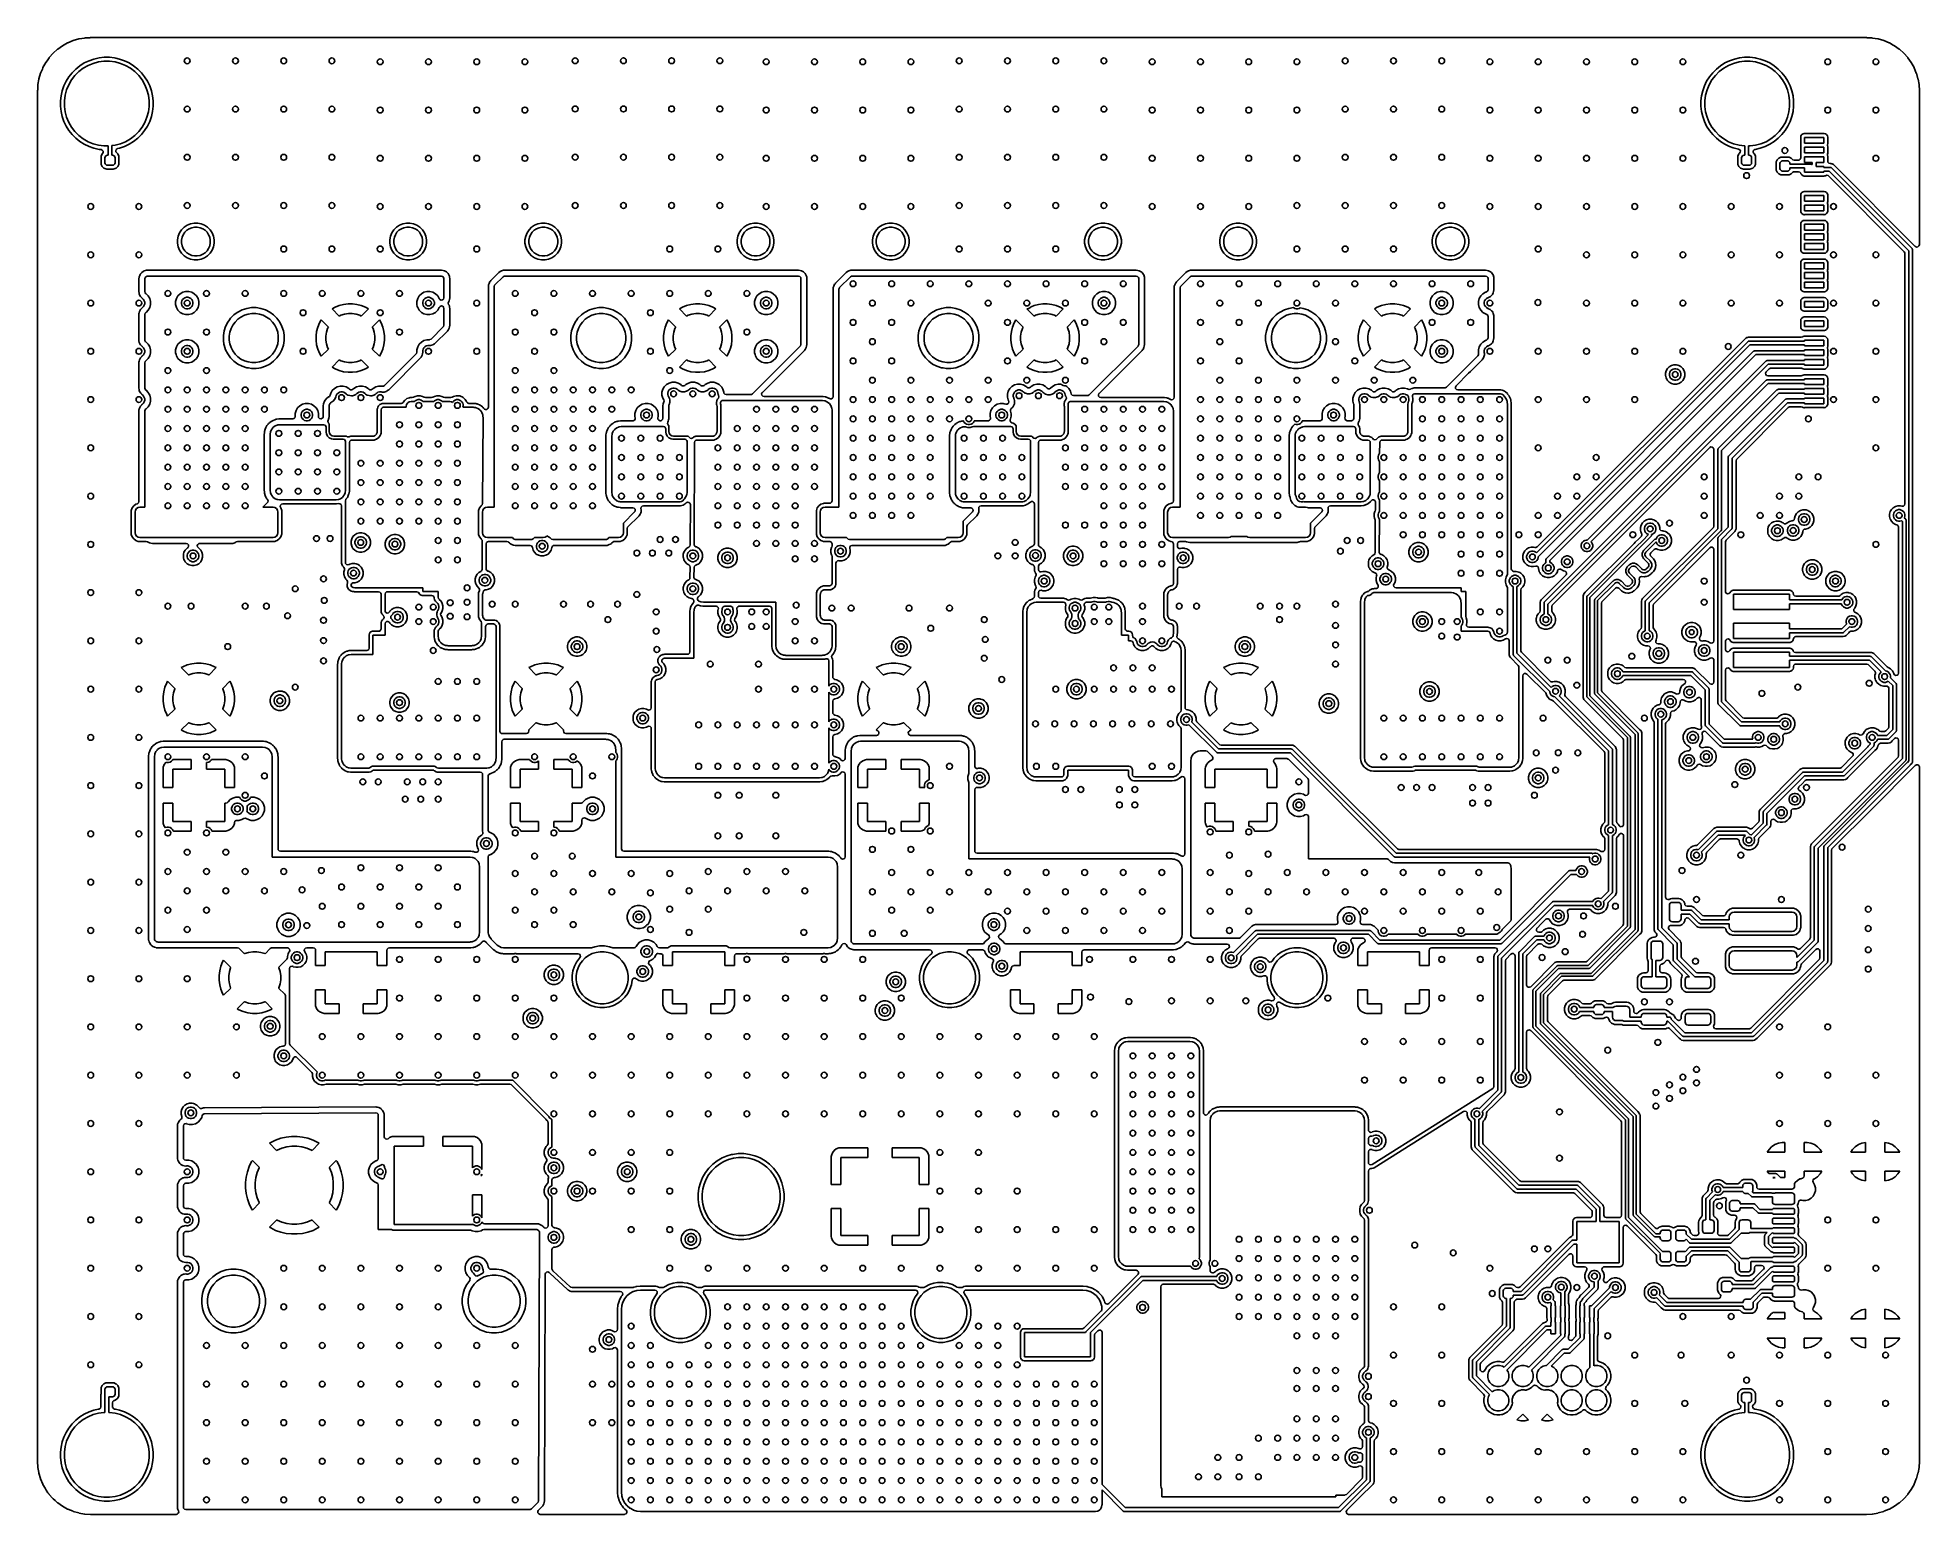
# Model space of a CAD drawing. Extents: x 2.65 to 6.49, y -4.64 to -1.62.
import ezdxf

# ---------------------------------------------------------------- set-up
doc = ezdxf.new("R2010")
doc.units = 0
doc.header["$MEASUREMENT"] = 0
doc.layers.add('BLACK', color=7, linetype='CONTINUOUS')

msp = doc.modelspace()

# ---------------------------------------------------------------- linework, layer by layer
at = {"layer": 'BLACK', "linetype": 'CONTINUOUS'}
for p, q in [((2.6796, -1.6556), (2.6882, -1.6478)), ((2.6882, -1.6478), (2.6886, -1.6475)), ((2.6886, -1.6475), (2.6981, -1.6408)), ((2.6981, -1.6408), (2.6986, -1.6405)), ((2.6986, -1.6405), (2.7087, -1.6349)), ((2.7087, -1.6349), (2.7092, -1.6347)), ((2.7092, -1.6347), (2.7199, -1.6302)), ((2.7199, -1.6302), (2.7204, -1.63)), ((2.7204, -1.63), (2.7316, -1.6268)), ((2.7316, -1.6268), (2.7321, -1.6267)), ((2.7321, -1.6267), (2.7435, -1.6248)), ((2.7435, -1.6248), (2.7441, -1.6247)), ((2.7441, -1.6247), (2.7543, -1.6241)), ((2.7543, -1.6241), (2.7558, -1.624)), ((2.7558, -1.624), (2.756, -1.624)), ((2.756, -1.624), (2.7576, -1.624)), ((2.7576, -1.624), (6.3762, -1.624)), ((6.3762, -1.624), (6.3778, -1.624)), ((6.3778, -1.624), (6.3781, -1.624)), ((6.3781, -1.624), (6.3797, -1.6241)), ((6.3797, -1.6241), (6.3898, -1.6247)), ((6.3898, -1.6247), (6.3903, -1.6248)), ((6.3903, -1.6248), (6.4018, -1.6267)), ((6.4018, -1.6267), (6.4023, -1.6268)), ((6.4023, -1.6268), (6.4134, -1.63)), ((6.4134, -1.63), (6.414, -1.6302)), ((6.414, -1.6302), (6.4247, -1.6347)), ((6.4247, -1.6347), (6.4252, -1.6349)), ((6.4252, -1.6349), (6.433, -1.6392)), ((6.433, -1.6392), (6.4353, -1.6405)), ((6.4353, -1.6405), (6.4358, -1.6408)), ((6.4358, -1.6408), (6.4452, -1.6475)), ((6.4452, -1.6475), (6.4456, -1.6478)), ((6.4456, -1.6478), (6.4543, -1.6556)), ((2.6538, -1.6963), (2.6573, -1.688)), ((2.6573, -1.688), (2.6583, -1.6856)), ((2.6583, -1.6856), (2.6585, -1.6851)), ((2.6585, -1.6851), (2.6641, -1.6749)), ((2.6641, -1.6749), (2.6644, -1.6745)), ((2.6644, -1.6745), (2.6668, -1.6711)), ((2.6668, -1.6711), (2.6711, -1.665)), ((2.6711, -1.665), (2.6715, -1.6646)), ((2.6715, -1.6646), (2.6792, -1.6559)), ((2.6792, -1.6559), (2.6796, -1.6556)), ((2.7256, -1.688), (2.7181, -1.6955)), ((2.7339, -1.6813), (2.7256, -1.688)), ((2.7316, -1.6934), (2.7406, -1.6865)), ((2.7429, -1.6757), (2.7339, -1.6813)), ((2.7406, -1.6865), (2.7504, -1.6809)), ((2.7525, -1.6711), (2.7429, -1.6757)), ((2.7504, -1.6809), (2.7609, -1.6765)), ((2.7625, -1.6676), (2.7525, -1.6711)), ((2.7609, -1.6765), (2.7718, -1.6736)), ((2.7729, -1.6652), (2.7625, -1.6676)), ((2.7625, -1.6676), (2.7625, -1.6676)), ((2.7718, -1.6736), (2.783, -1.6721)), ((2.7834, -1.664), (2.7729, -1.6652)), ((2.7729, -1.6652), (2.7729, -1.6652)), ((2.783, -1.6721), (2.7944, -1.6721)), ((2.794, -1.664), (2.7834, -1.664)), ((2.7834, -1.664), (2.7834, -1.664)), ((2.8046, -1.6652), (2.794, -1.664)), ((2.794, -1.664), (2.794, -1.664)), ((2.7944, -1.6721), (2.8056, -1.6736)), ((2.8072, -1.6658), (2.8046, -1.6652)), ((2.8046, -1.6652), (2.8046, -1.6652)), ((2.8046, -1.6652), (2.8046, -1.6652)), ((2.8056, -1.6736), (2.8166, -1.6765)), ((2.8149, -1.6676), (2.8072, -1.6658)), ((2.8249, -1.6711), (2.8149, -1.6676)), ((2.8149, -1.6676), (2.8149, -1.6676)), ((2.8166, -1.6765), (2.827, -1.6809)), ((2.8345, -1.6757), (2.8249, -1.6711)), ((2.827, -1.6809), (2.8368, -1.6865)), ((2.8435, -1.6813), (2.8345, -1.6757)), ((2.8345, -1.6757), (2.8345, -1.6757)), ((2.8368, -1.6865), (2.8458, -1.6934)), ((2.8518, -1.688), (2.8435, -1.6813)), ((2.8593, -1.6955), (2.8518, -1.688)), ((6.0721, -1.688), (6.0646, -1.6955)), ((6.0804, -1.6813), (6.0721, -1.688)), ((6.078, -1.6934), (6.087, -1.6865)), ((6.0894, -1.6757), (6.0804, -1.6813)), ((6.087, -1.6865), (6.0968, -1.6809)), ((6.0989, -1.6711), (6.0894, -1.6757)), ((6.0968, -1.6809), (6.1073, -1.6765)), ((6.109, -1.6676), (6.0989, -1.6711)), ((6.1073, -1.6765), (6.1183, -1.6736)), ((6.1193, -1.6652), (6.109, -1.6676)), ((6.109, -1.6676), (6.109, -1.6676)), ((6.1183, -1.6736), (6.1295, -1.6721)), ((6.1298, -1.664), (6.1193, -1.6652)), ((6.1193, -1.6652), (6.1193, -1.6652)), ((6.1295, -1.6721), (6.1408, -1.6721)), ((6.1298, -1.664), (6.1298, -1.664)), ((6.1405, -1.664), (6.1298, -1.664)), ((6.151, -1.6652), (6.1405, -1.664)), ((6.1405, -1.664), (6.1405, -1.664)), ((6.1408, -1.6721), (6.1521, -1.6736)), ((6.1536, -1.6658), (6.151, -1.6652)), ((6.151, -1.6652), (6.151, -1.6652)), ((6.151, -1.6652), (6.151, -1.6652)), ((6.1521, -1.6736), (6.163, -1.6765)), ((6.1614, -1.6676), (6.1536, -1.6658)), ((6.1714, -1.6711), (6.1614, -1.6676)), ((6.1614, -1.6676), (6.1614, -1.6676)), ((6.163, -1.6765), (6.1735, -1.6809)), ((6.1809, -1.6757), (6.1714, -1.6711)), ((6.1735, -1.6809), (6.1833, -1.6865)), ((6.1899, -1.6813), (6.1809, -1.6757)), ((6.1809, -1.6757), (6.1809, -1.6757)), ((6.1833, -1.6865), (6.1923, -1.6934)), ((6.1982, -1.688), (6.1899, -1.6813)), ((6.2057, -1.6955), (6.1982, -1.688)), ((6.4543, -1.6556), (6.4547, -1.6559)), ((6.4547, -1.6559), (6.4624, -1.6646)), ((6.4624, -1.6646), (6.4627, -1.665)), ((6.4627, -1.665), (6.4695, -1.6745)), ((6.4695, -1.6745), (6.4697, -1.6749)), ((6.4697, -1.6749), (6.4753, -1.6851)), ((6.4753, -1.6851), (6.4756, -1.6856)), ((6.4756, -1.6856), (6.48, -1.6963)), ((2.6478, -1.7303), (2.6483, -1.7204)), ((2.6483, -1.7204), (2.6484, -1.7199)), ((2.6484, -1.7199), (2.6503, -1.7085)), ((2.6503, -1.7085), (2.6504, -1.7079)), ((2.6504, -1.7079), (2.6537, -1.6968)), ((2.6537, -1.6968), (2.6538, -1.6963)), ((2.7013, -1.7223), (2.6978, -1.7323)), ((2.7059, -1.7127), (2.7013, -1.7223)), ((2.7115, -1.7038), (2.7059, -1.7127)), ((2.7067, -1.7307), (2.711, -1.7202)), ((2.711, -1.7202), (2.7167, -1.7104)), ((2.7181, -1.6955), (2.7115, -1.7038)), ((2.7167, -1.7104), (2.7236, -1.7014)), ((2.7236, -1.7014), (2.7316, -1.6934)), ((2.8458, -1.6934), (2.8538, -1.7014)), ((2.8538, -1.7014), (2.8607, -1.7104)), ((2.8659, -1.7038), (2.8593, -1.6955)), ((2.8607, -1.7104), (2.8664, -1.7202)), ((2.8716, -1.7127), (2.8659, -1.7038)), ((2.8664, -1.7202), (2.8707, -1.7307)), ((2.8762, -1.7223), (2.8716, -1.7127)), ((2.8797, -1.7323), (2.8762, -1.7223)), ((6.0477, -1.7223), (6.0442, -1.7323)), ((6.0523, -1.7127), (6.0477, -1.7223)), ((6.058, -1.7038), (6.0523, -1.7127)), ((6.0531, -1.7307), (6.0575, -1.7202)), ((6.0575, -1.7202), (6.0631, -1.7104)), ((6.0646, -1.6955), (6.058, -1.7038)), ((6.0631, -1.7104), (6.07, -1.7014)), ((6.07, -1.7014), (6.078, -1.6934)), ((6.1923, -1.6934), (6.2003, -1.7014)), ((6.2003, -1.7014), (6.2072, -1.7104)), ((6.2124, -1.7038), (6.2057, -1.6955)), ((6.2072, -1.7104), (6.2128, -1.7202)), ((6.218, -1.7127), (6.2124, -1.7038)), ((6.2128, -1.7202), (6.2172, -1.7307)), ((6.2226, -1.7223), (6.218, -1.7127)), ((6.2261, -1.7323), (6.2226, -1.7223)), ((6.48, -1.6963), (6.4802, -1.6968)), ((6.4802, -1.6968), (6.4834, -1.7079)), ((6.4834, -1.7079), (6.4835, -1.7085)), ((6.4835, -1.7085), (6.4855, -1.7199)), ((6.4855, -1.7199), (6.4855, -1.7204)), ((6.4855, -1.7204), (6.4862, -1.7321)), ((2.6477, -1.7321), (2.6478, -1.7303)), ((2.6477, -1.7324), (2.6477, -1.7321)), ((2.6477, -1.7532), (2.6477, -1.7324)), ((2.6477, -1.9449), (2.6477, -1.7532)), ((2.6954, -1.7427), (2.6942, -1.7532)), ((2.6942, -1.7532), (2.6942, -1.7638)), ((2.6942, -1.7638), (2.6954, -1.7744)), ((2.6978, -1.7323), (2.6954, -1.7427)), ((2.6954, -1.7427), (2.6954, -1.7427)), ((2.6978, -1.7323), (2.6978, -1.7323)), ((2.7023, -1.7529), (2.7038, -1.7416)), ((2.7023, -1.7642), (2.7023, -1.7529)), ((2.7038, -1.7754), (2.7023, -1.7642)), ((2.7038, -1.7416), (2.7067, -1.7307)), ((2.8707, -1.7307), (2.8737, -1.7416)), ((2.8737, -1.7416), (2.8751, -1.7529)), ((2.8751, -1.7642), (2.8737, -1.7754)), ((2.8751, -1.7529), (2.8751, -1.7642)), ((2.882, -1.7427), (2.8797, -1.7323)), ((2.8832, -1.7532), (2.882, -1.7427)), ((2.882, -1.7744), (2.8832, -1.7638)), ((2.8832, -1.7638), (2.8832, -1.7532)), ((2.8832, -1.7532), (2.8832, -1.7532)), ((6.0418, -1.7427), (6.0406, -1.7532)), ((6.0406, -1.7532), (6.0406, -1.7638)), ((6.0406, -1.7638), (6.0418, -1.7744)), ((6.0442, -1.7323), (6.0418, -1.7427)), ((6.0418, -1.7427), (6.0418, -1.7427)), ((6.0442, -1.7323), (6.0442, -1.7323)), ((6.0487, -1.7529), (6.0502, -1.7416)), ((6.0487, -1.7642), (6.0487, -1.7529)), ((6.0502, -1.7754), (6.0487, -1.7642)), ((6.0502, -1.7416), (6.0531, -1.7307)), ((6.2172, -1.7307), (6.2201, -1.7416)), ((6.2201, -1.7416), (6.2216, -1.7529)), ((6.2216, -1.7642), (6.2201, -1.7754)), ((6.2216, -1.7529), (6.2216, -1.7642)), ((6.2285, -1.7427), (6.2261, -1.7323)), ((6.2297, -1.7532), (6.2285, -1.7427)), ((6.2285, -1.7744), (6.2297, -1.7638)), ((6.2297, -1.7638), (6.2297, -1.7532)), ((6.4862, -1.7321), (6.4862, -1.7324)), ((6.4862, -1.7324), (6.4862, -2.0463)), ((2.6954, -1.7744), (2.6954, -1.7744)), ((2.6954, -1.7744), (2.6978, -1.7847)), ((2.6978, -1.7847), (2.6978, -1.7847)), ((2.6978, -1.7847), (2.7013, -1.7948)), ((2.7013, -1.7948), (2.7059, -1.8043)), ((2.7067, -1.7864), (2.7038, -1.7754)), ((2.711, -1.7968), (2.7067, -1.7864)), ((2.7167, -1.8067), (2.711, -1.7968)), ((2.8664, -1.7968), (2.8607, -1.8067)), ((2.8707, -1.7864), (2.8664, -1.7968)), ((2.8737, -1.7754), (2.8707, -1.7864)), ((2.8716, -1.8043), (2.8762, -1.7948)), ((2.8762, -1.7948), (2.8797, -1.7847)), ((2.8797, -1.7847), (2.882, -1.7744)), ((6.0418, -1.7744), (6.0418, -1.7744)), ((6.0418, -1.7744), (6.0442, -1.7847)), ((6.0442, -1.7847), (6.0442, -1.7847)), ((6.0442, -1.7847), (6.0477, -1.7948)), ((6.0477, -1.7948), (6.0523, -1.8043)), ((6.0531, -1.7864), (6.0502, -1.7754)), ((6.0575, -1.7968), (6.0531, -1.7864)), ((6.0631, -1.8067), (6.0575, -1.7968)), ((6.2128, -1.7968), (6.2072, -1.8067)), ((6.2172, -1.7864), (6.2128, -1.7968)), ((6.2201, -1.7754), (6.2172, -1.7864)), ((6.218, -1.8043), (6.2226, -1.7948)), ((6.2226, -1.7948), (6.2261, -1.7847)), ((6.2261, -1.7847), (6.2285, -1.7744)), ((2.7059, -1.8043), (2.7059, -1.8043)), ((2.7059, -1.8043), (2.7115, -1.8133)), ((2.7115, -1.8133), (2.7181, -1.8216)), ((2.7236, -1.8156), (2.7167, -1.8067)), ((2.7181, -1.8216), (2.7256, -1.8291)), ((2.7316, -1.8237), (2.7236, -1.8156)), ((2.7256, -1.8291), (2.7339, -1.8357)), ((2.7406, -1.8305), (2.7316, -1.8237)), ((2.7339, -1.8357), (2.7429, -1.8414)), ((2.7504, -1.8362), (2.7406, -1.8305)), ((2.7429, -1.8414), (2.7525, -1.846)), ((2.7609, -1.8406), (2.7504, -1.8362)), ((2.7718, -1.8435), (2.7609, -1.8406)), ((2.8166, -1.8406), (2.8056, -1.8435)), ((2.827, -1.8362), (2.8166, -1.8406)), ((2.8249, -1.846), (2.8345, -1.8414)), ((2.8368, -1.8305), (2.827, -1.8362)), ((2.8345, -1.8414), (2.8435, -1.8357)), ((2.8458, -1.8237), (2.8368, -1.8305)), ((2.8435, -1.8357), (2.8518, -1.8291)), ((2.8538, -1.8156), (2.8458, -1.8237)), ((2.8518, -1.8291), (2.8593, -1.8216)), ((2.8607, -1.8067), (2.8538, -1.8156)), ((2.8593, -1.8216), (2.8659, -1.8133)), ((2.8659, -1.8133), (2.8716, -1.8043)), ((6.0523, -1.8043), (6.0523, -1.8043)), ((6.0523, -1.8043), (6.058, -1.8133)), ((6.058, -1.8133), (6.0646, -1.8216)), ((6.07, -1.8156), (6.0631, -1.8067)), ((6.0646, -1.8216), (6.0721, -1.8291)), ((6.078, -1.8237), (6.07, -1.8156)), ((6.0721, -1.8291), (6.0804, -1.8357)), ((6.087, -1.8305), (6.078, -1.8237)), ((6.0804, -1.8357), (6.0894, -1.8414)), ((6.0968, -1.8362), (6.087, -1.8305)), ((6.0894, -1.8414), (6.0989, -1.846)), ((6.1073, -1.8406), (6.0968, -1.8362)), ((6.1183, -1.8435), (6.1073, -1.8406)), ((6.163, -1.8406), (6.1521, -1.8435)), ((6.1735, -1.8362), (6.163, -1.8406)), ((6.1714, -1.846), (6.1809, -1.8414)), ((6.1833, -1.8305), (6.1735, -1.8362)), ((6.1809, -1.8414), (6.1899, -1.8357)), ((6.1923, -1.8237), (6.1833, -1.8305)), ((6.1899, -1.8357), (6.1982, -1.8291)), ((6.2003, -1.8156), (6.1923, -1.8237)), ((6.1982, -1.8291), (6.2057, -1.8216)), ((6.2072, -1.8067), (6.2003, -1.8156)), ((6.2057, -1.8216), (6.2124, -1.8133)), ((6.2124, -1.8133), (6.218, -1.8043)), ((6.2445, -1.8245), (6.2441, -1.8268)), ((6.2441, -1.8268), (6.2441, -1.8268)), ((6.2441, -1.8268), (6.2441, -1.8401)), ((6.2441, -1.8401), (6.2442, -1.8408)), ((6.2442, -1.8408), (6.2445, -1.8424)), ((6.2463, -1.8219), (6.2445, -1.8245)), ((6.2445, -1.8245), (6.2445, -1.8245)), ((6.2445, -1.8424), (6.2445, -1.8443)), ((6.2489, -1.8201), (6.2463, -1.8219)), ((6.2512, -1.8197), (6.2489, -1.8201)), ((6.2489, -1.8201), (6.2489, -1.8201)), ((6.252, -1.8197), (6.2512, -1.8197)), ((6.2512, -1.8197), (6.2512, -1.8197)), ((6.2913, -1.8197), (6.252, -1.8197)), ((6.252, -1.8197), (6.252, -1.8197)), ((6.252, -1.8394), (6.252, -1.8276)), ((6.252, -1.8276), (6.2913, -1.8276)), ((6.2913, -1.8394), (6.252, -1.8394)), ((6.2921, -1.8197), (6.2913, -1.8197)), ((6.2913, -1.8197), (6.2913, -1.8197)), ((6.2913, -1.8276), (6.2913, -1.8394)), ((6.2944, -1.8201), (6.2921, -1.8197)), ((6.2921, -1.8197), (6.2921, -1.8197)), ((6.297, -1.8219), (6.2944, -1.8201)), ((6.2944, -1.8201), (6.2944, -1.8201)), ((6.2988, -1.8245), (6.297, -1.8219)), ((6.2992, -1.8268), (6.2988, -1.8245)), ((6.2988, -1.8245), (6.2988, -1.8245)), ((6.2988, -1.8424), (6.2992, -1.8401)), ((6.2988, -1.8443), (6.2988, -1.8424)), ((6.2992, -1.8401), (6.2992, -1.8268)), ((6.2992, -1.8268), (6.2992, -1.8268)), ((2.7525, -1.846), (2.76, -1.8486)), ((2.76, -1.8486), (2.7625, -1.8495)), ((2.7625, -1.8495), (2.7625, -1.8495)), ((2.7625, -1.8495), (2.7625, -1.8495)), ((2.7625, -1.8495), (2.7625, -1.8495)), ((2.7625, -1.8495), (2.7729, -1.8519)), ((2.783, -1.845), (2.7718, -1.8435)), ((2.7729, -1.8519), (2.7746, -1.852)), ((2.7746, -1.852), (2.7771, -1.8523)), ((2.7771, -1.8523), (2.7796, -1.8534)), ((2.7774, -1.8655), (2.7771, -1.8674)), ((2.7771, -1.8674), (2.7771, -1.8807)), ((2.7771, -1.8807), (2.7774, -1.8826)), ((2.7793, -1.8613), (2.7774, -1.8655)), ((2.7774, -1.8655), (2.7774, -1.8655)), ((2.78, -1.8606), (2.7793, -1.8613)), ((2.7796, -1.8534), (2.7812, -1.8557)), ((2.7813, -1.8584), (2.78, -1.8606)), ((2.7812, -1.8557), (2.7813, -1.8584)), ((2.7913, -1.845), (2.783, -1.845)), ((2.785, -1.8689), (2.7854, -1.8669)), ((2.785, -1.8791), (2.785, -1.8689)), ((2.7854, -1.8811), (2.785, -1.8791)), ((2.7854, -1.8669), (2.7865, -1.8653)), ((2.7865, -1.8653), (2.7882, -1.8642)), ((2.7882, -1.8642), (2.7902, -1.8638)), ((2.7902, -1.8638), (2.7913, -1.8638)), ((2.7913, -1.8638), (2.7913, -1.845)), ((2.8056, -1.8435), (2.7992, -1.8443)), ((2.7992, -1.8443), (2.7992, -1.8638)), ((2.7992, -1.8638), (2.8004, -1.8638)), ((2.8004, -1.8638), (2.8024, -1.8642)), ((2.8024, -1.8642), (2.804, -1.8653)), ((2.804, -1.8653), (2.8051, -1.8669)), ((2.8051, -1.8669), (2.8055, -1.8689)), ((2.8055, -1.8791), (2.8051, -1.8811)), ((2.8055, -1.8689), (2.8055, -1.8791)), ((2.8071, -1.8552), (2.8079, -1.8525)), ((2.8072, -1.8562), (2.8071, -1.8552)), ((2.8071, -1.8552), (2.8071, -1.8552)), ((2.8073, -1.8563), (2.8072, -1.8562)), ((2.8073, -1.8566), (2.8073, -1.8563)), ((2.808, -1.8576), (2.8073, -1.8566)), ((2.8079, -1.8525), (2.81, -1.8507)), ((2.8085, -1.8586), (2.808, -1.8576)), ((2.8112, -1.8613), (2.8085, -1.8586)), ((2.81, -1.8507), (2.8109, -1.8504)), ((2.8109, -1.8504), (2.8149, -1.8495)), ((2.8132, -1.8655), (2.8112, -1.8613)), ((2.8134, -1.8674), (2.8132, -1.8655)), ((2.8132, -1.8826), (2.8134, -1.8807)), ((2.8134, -1.8807), (2.8134, -1.8674)), ((2.8149, -1.8495), (2.8249, -1.846)), ((6.0989, -1.846), (6.1065, -1.8486)), ((6.1065, -1.8486), (6.109, -1.8495)), ((6.109, -1.8495), (6.109, -1.8495)), ((6.109, -1.8495), (6.109, -1.8495)), ((6.109, -1.8495), (6.109, -1.8495)), ((6.109, -1.8495), (6.1173, -1.8514)), ((6.116, -1.8655), (6.1157, -1.8674)), ((6.1157, -1.8674), (6.1157, -1.8807)), ((6.1157, -1.8807), (6.116, -1.8826)), ((6.1179, -1.8613), (6.116, -1.8655)), ((6.116, -1.8655), (6.116, -1.8655)), ((6.1173, -1.8514), (6.1197, -1.8527)), ((6.1196, -1.8596), (6.1179, -1.8613)), ((6.1295, -1.845), (6.1183, -1.8435)), ((6.1207, -1.8579), (6.1196, -1.8596)), ((6.1197, -1.8527), (6.121, -1.8552)), ((6.121, -1.8552), (6.1207, -1.8579)), ((6.1236, -1.8689), (6.124, -1.8669)), ((6.1236, -1.8791), (6.1236, -1.8689)), ((6.124, -1.8811), (6.1236, -1.8791)), ((6.124, -1.8669), (6.1251, -1.8653)), ((6.1251, -1.8653), (6.1268, -1.8642)), ((6.1268, -1.8642), (6.1287, -1.8638)), ((6.1287, -1.8638), (6.1299, -1.8638)), ((6.1299, -1.845), (6.1295, -1.845)), ((6.1299, -1.8638), (6.1299, -1.845)), ((6.1408, -1.845), (6.1378, -1.845)), ((6.1378, -1.845), (6.1378, -1.8638)), ((6.1378, -1.8638), (6.139, -1.8638)), ((6.139, -1.8638), (6.1409, -1.8642)), ((6.1521, -1.8435), (6.1408, -1.845)), ((6.1409, -1.8642), (6.1426, -1.8653)), ((6.1426, -1.8653), (6.1437, -1.8669)), ((6.1437, -1.8669), (6.1441, -1.8689)), ((6.1441, -1.8791), (6.1437, -1.8811)), ((6.1441, -1.8689), (6.1441, -1.8791)), ((6.1472, -1.8577), (6.1474, -1.8549)), ((6.1486, -1.8601), (6.1472, -1.8577)), ((6.1474, -1.8549), (6.1491, -1.8527)), ((6.1498, -1.8613), (6.1486, -1.8601)), ((6.1491, -1.8527), (6.1509, -1.8519)), ((6.1517, -1.8655), (6.1498, -1.8613)), ((6.1509, -1.8519), (6.151, -1.8519)), ((6.151, -1.8519), (6.1614, -1.8495)), ((6.151, -1.8519), (6.151, -1.8519)), ((6.152, -1.8674), (6.1517, -1.8655)), ((6.1517, -1.8826), (6.152, -1.8807)), ((6.152, -1.8807), (6.152, -1.8674)), ((6.1614, -1.8495), (6.1714, -1.846)), ((6.1941, -1.8773), (6.1939, -1.8792)), ((6.1939, -1.8792), (6.1939, -1.8925)), ((6.1961, -1.8731), (6.1941, -1.8773)), ((6.1941, -1.8773), (6.1941, -1.8773)), ((6.1993, -1.8699), (6.1961, -1.8731)), ((6.2035, -1.8679), (6.1993, -1.8699)), ((6.2018, -1.8807), (6.2022, -1.8788)), ((6.2018, -1.8909), (6.2018, -1.8807)), ((6.2022, -1.8788), (6.2033, -1.8771)), ((6.2033, -1.8771), (6.2049, -1.876)), ((6.2054, -1.8677), (6.2035, -1.8679)), ((6.2035, -1.8679), (6.2035, -1.8679)), ((6.2049, -1.876), (6.2069, -1.8756)), ((6.2187, -1.8677), (6.2054, -1.8677)), ((6.2054, -1.8677), (6.2054, -1.8677)), ((6.2069, -1.8756), (6.2171, -1.8756)), ((6.2171, -1.8756), (6.2191, -1.876)), ((6.2205, -1.8679), (6.2187, -1.8677)), ((6.2187, -1.8677), (6.2187, -1.8677)), ((6.2191, -1.876), (6.2207, -1.8771)), ((6.2247, -1.8699), (6.2205, -1.8679)), ((6.2205, -1.8679), (6.2205, -1.8679)), ((6.2207, -1.8771), (6.2219, -1.8788)), ((6.2219, -1.8788), (6.2222, -1.8807)), ((6.2222, -1.8807), (6.2222, -1.8819)), ((6.2274, -1.8726), (6.2247, -1.8699)), ((6.2282, -1.8732), (6.2274, -1.8726)), ((6.2308, -1.874), (6.2282, -1.8732)), ((6.2392, -1.874), (6.2308, -1.874)), ((6.2404, -1.8737), (6.2392, -1.874)), ((6.2408, -1.8737), (6.2404, -1.8737)), ((6.241, -1.8736), (6.2408, -1.8737)), ((6.2412, -1.8736), (6.241, -1.8736)), ((6.2421, -1.8728), (6.2412, -1.8736)), ((6.2431, -1.8721), (6.2421, -1.8728)), ((6.2433, -1.8718), (6.2431, -1.8719)), ((6.2431, -1.8719), (6.2431, -1.8721)), ((6.2436, -1.8706), (6.2433, -1.8718)), ((6.2441, -1.8695), (6.2436, -1.8706)), ((6.2445, -1.8443), (6.2441, -1.8465)), ((6.2441, -1.8465), (6.2441, -1.8598)), ((6.2441, -1.8598), (6.2441, -1.8601)), ((6.2441, -1.8601), (6.2445, -1.862)), ((6.2445, -1.8638), (6.2441, -1.8662)), ((6.2441, -1.8662), (6.2441, -1.8693)), ((6.2441, -1.8693), (6.2441, -1.8695)), ((6.2445, -1.862), (6.2446, -1.8634)), ((6.2446, -1.8638), (6.2445, -1.8638)), ((6.2446, -1.8634), (6.2446, -1.8638)), ((6.252, -1.8591), (6.252, -1.8472)), ((6.252, -1.8472), (6.2913, -1.8472)), ((6.2913, -1.8591), (6.252, -1.8591)), ((6.252, -1.8787), (6.252, -1.8669)), ((6.252, -1.8669), (6.2913, -1.8669)), ((6.2677, -1.8787), (6.252, -1.8787)), ((6.2677, -1.883), (6.2677, -1.8787)), ((6.2913, -1.8787), (6.2756, -1.8787)), ((6.2756, -1.8787), (6.2756, -1.8866)), ((6.2913, -1.8472), (6.2913, -1.8591)), ((6.2913, -1.8669), (6.2913, -1.8787)), ((6.2992, -1.8465), (6.2988, -1.8443)), ((6.2988, -1.862), (6.2992, -1.8598)), ((6.2988, -1.8639), (6.2988, -1.862)), ((6.2992, -1.8662), (6.2988, -1.8639)), ((6.2992, -1.8598), (6.2992, -1.8465)), ((6.2992, -1.8758), (6.2992, -1.8662)), ((6.2997, -1.8778), (6.2992, -1.8758)), ((6.3015, -1.8799), (6.2997, -1.8778)), ((6.3041, -1.8807), (6.3015, -1.8799)), ((6.3055, -1.8807), (6.3041, -1.8807)), ((6.3075, -1.8812), (6.3055, -1.8807)), ((6.3055, -1.8807), (6.3055, -1.8807)), ((2.7774, -1.8826), (2.7774, -1.8826)), ((2.7774, -1.8826), (2.7793, -1.8867)), ((2.7793, -1.8867), (2.7826, -1.89)), ((2.7826, -1.89), (2.7867, -1.8919)), ((2.7865, -1.8828), (2.7854, -1.8811)), ((2.7882, -1.8839), (2.7865, -1.8828)), ((2.7867, -1.8919), (2.7867, -1.8919)), ((2.7867, -1.8919), (2.7886, -1.8921)), ((2.7902, -1.8843), (2.7882, -1.8839)), ((2.7886, -1.8921), (2.7886, -1.8921)), ((2.7886, -1.8921), (2.8019, -1.8921)), ((2.8004, -1.8843), (2.7902, -1.8843)), ((2.8024, -1.8839), (2.8004, -1.8843)), ((2.8019, -1.8921), (2.8038, -1.8919)), ((2.804, -1.8828), (2.8024, -1.8839)), ((2.8038, -1.8919), (2.808, -1.89)), ((2.8051, -1.8811), (2.804, -1.8828)), ((2.808, -1.89), (2.8112, -1.8867)), ((2.8112, -1.8867), (2.8132, -1.8826)), ((6.116, -1.8826), (6.116, -1.8826)), ((6.116, -1.8826), (6.1179, -1.8867)), ((6.1179, -1.8867), (6.1212, -1.89)), ((6.1212, -1.89), (6.1253, -1.8919)), ((6.1251, -1.8828), (6.124, -1.8811)), ((6.1268, -1.8839), (6.1251, -1.8828)), ((6.1253, -1.8919), (6.1253, -1.8919)), ((6.1253, -1.8919), (6.1272, -1.8921)), ((6.1287, -1.8843), (6.1268, -1.8839)), ((6.1272, -1.8921), (6.1272, -1.8921)), ((6.1272, -1.8921), (6.1405, -1.8921)), ((6.139, -1.8843), (6.1287, -1.8843)), ((6.1409, -1.8839), (6.139, -1.8843)), ((6.1405, -1.8921), (6.1424, -1.8919)), ((6.1426, -1.8828), (6.1409, -1.8839)), ((6.1424, -1.8919), (6.1466, -1.89)), ((6.1437, -1.8811), (6.1426, -1.8828)), ((6.1466, -1.89), (6.1498, -1.8867)), ((6.1498, -1.8867), (6.1517, -1.8826)), ((6.1939, -1.8925), (6.1941, -1.8944)), ((6.1941, -1.8944), (6.1941, -1.8944)), ((6.1941, -1.8944), (6.1961, -1.8985)), ((6.1961, -1.8985), (6.1993, -1.9018)), ((6.1993, -1.9018), (6.2035, -1.9037)), ((6.2022, -1.8929), (6.2018, -1.8909)), ((6.2033, -1.8946), (6.2022, -1.8929)), ((6.2049, -1.8957), (6.2033, -1.8946)), ((6.2035, -1.9037), (6.2035, -1.9037)), ((6.2035, -1.9037), (6.2054, -1.904)), ((6.2069, -1.8961), (6.2049, -1.8957)), ((6.2054, -1.904), (6.2054, -1.904)), ((6.2054, -1.904), (6.2187, -1.904)), ((6.2171, -1.8961), (6.2069, -1.8961)), ((6.2191, -1.8957), (6.2171, -1.8961)), ((6.2187, -1.904), (6.2205, -1.9037)), ((6.2207, -1.8946), (6.2191, -1.8957)), ((6.2205, -1.9037), (6.2247, -1.9018)), ((6.2219, -1.8929), (6.2207, -1.8946)), ((6.2222, -1.8909), (6.2219, -1.8929)), ((6.2222, -1.8819), (6.265, -1.8819)), ((6.252, -1.8898), (6.2222, -1.8898)), ((6.2222, -1.8898), (6.2222, -1.8909)), ((6.2247, -1.9018), (6.2274, -1.8991)), ((6.2274, -1.8991), (6.2284, -1.8985)), ((6.2284, -1.8985), (6.2295, -1.8979)), ((6.2295, -1.8979), (6.2297, -1.8978)), ((6.2297, -1.8978), (6.2298, -1.8978)), ((6.2298, -1.8978), (6.2308, -1.8977)), ((6.2308, -1.8977), (6.2398, -1.8977)), ((6.2398, -1.8977), (6.2424, -1.8984)), ((6.2424, -1.8984), (6.2442, -1.9005)), ((6.2442, -1.9005), (6.2445, -1.9014)), ((6.2445, -1.9014), (6.2445, -1.9015)), ((6.2445, -1.9015), (6.2463, -1.9041)), ((6.2463, -1.9041), (6.2489, -1.9059)), ((6.2489, -1.9059), (6.2489, -1.9059)), ((6.2489, -1.9059), (6.2512, -1.9063)), ((6.2512, -1.9063), (6.2512, -1.9063)), ((6.2512, -1.9063), (6.2512, -1.9063)), ((6.2512, -1.9063), (6.252, -1.9063)), ((6.252, -1.8984), (6.252, -1.8898)), ((6.2913, -1.8984), (6.252, -1.8984)), ((6.252, -1.9063), (6.252, -1.9063)), ((6.252, -1.9063), (6.2913, -1.9063)), ((6.265, -1.8819), (6.2657, -1.882)), ((6.2657, -1.882), (6.2671, -1.8826)), ((6.2671, -1.8826), (6.2677, -1.883)), ((6.2756, -1.8866), (6.2913, -1.8866)), ((6.2913, -1.8866), (6.2913, -1.8886)), ((6.2913, -1.8886), (6.3039, -1.8886)), ((6.3023, -1.8965), (6.2913, -1.8965)), ((6.2913, -1.8965), (6.2913, -1.8984)), ((6.2913, -1.9063), (6.2913, -1.9063)), ((6.2913, -1.9063), (6.2921, -1.9063)), ((6.2921, -1.9063), (6.2927, -1.9062)), ((6.2921, -1.9063), (6.2921, -1.9063)), ((6.2927, -1.9062), (6.2944, -1.9059)), ((6.2944, -1.9059), (6.2948, -1.9056)), ((6.2944, -1.9059), (6.2944, -1.9059)), ((6.2944, -1.9059), (6.2944, -1.9059)), ((6.2948, -1.9056), (6.2974, -1.9048)), ((6.2974, -1.9048), (6.3, -1.9055)), ((6.3, -1.9055), (6.3009, -1.9062)), ((6.3009, -1.9062), (6.4553, -2.0606)), ((6.4646, -2.0588), (6.3023, -1.8965)), ((6.3039, -1.8886), (6.3047, -1.8887)), ((6.3047, -1.8887), (6.3061, -1.8892)), ((6.3061, -1.8892), (6.3067, -1.8897)), ((6.3067, -1.8897), (6.4713, -2.0543)), ((6.3085, -1.8815), (6.3075, -1.8812)), ((6.3112, -1.8831), (6.3085, -1.8815)), ((6.3085, -1.8815), (6.3085, -1.8815)), ((6.4779, -2.0497), (6.3112, -1.8831)), ((6.3112, -1.8831), (6.3112, -1.8831)), ((2.6477, -2.0362), (2.6477, -1.9449)), ((6.2445, -1.9426), (6.2441, -1.9449)), ((6.2441, -1.9449), (6.2441, -1.9583)), ((6.2441, -1.9449), (6.2441, -1.9449)), ((6.2463, -1.94), (6.2445, -1.9426)), ((6.2445, -1.9426), (6.2445, -1.9426)), ((6.2489, -1.9382), (6.2463, -1.94)), ((6.2512, -1.9378), (6.2489, -1.9382)), ((6.2489, -1.9382), (6.2489, -1.9382)), ((6.252, -1.9378), (6.2512, -1.9378)), ((6.2512, -1.9378), (6.2512, -1.9378)), ((6.2913, -1.9378), (6.252, -1.9378)), ((6.252, -1.9378), (6.252, -1.9378)), ((6.252, -1.9575), (6.252, -1.9457)), ((6.252, -1.9457), (6.2913, -1.9457)), ((6.2913, -1.9575), (6.252, -1.9575)), ((6.2921, -1.9378), (6.2913, -1.9378)), ((6.2913, -1.9378), (6.2913, -1.9378)), ((6.2913, -1.9457), (6.2913, -1.9575)), ((6.2944, -1.9382), (6.2921, -1.9378)), ((6.2921, -1.9378), (6.2921, -1.9378)), ((6.297, -1.94), (6.2944, -1.9382)), ((6.2944, -1.9382), (6.2944, -1.9382)), ((6.2988, -1.9426), (6.297, -1.94)), ((6.2992, -1.9449), (6.2988, -1.9426)), ((6.2988, -1.9426), (6.2988, -1.9426)), ((6.2992, -1.9583), (6.2992, -1.9449)), ((6.2992, -1.9449), (6.2992, -1.9449)), ((6.2441, -1.9583), (6.2442, -1.959)), ((6.2445, -1.9624), (6.2441, -1.9646)), ((6.2441, -1.9646), (6.2441, -1.9779)), ((6.2441, -1.9779), (6.2445, -1.9802)), ((6.2442, -1.959), (6.2445, -1.9605)), ((6.2445, -1.9605), (6.2445, -1.9624)), ((6.2445, -1.9802), (6.2445, -1.9802)), ((6.2445, -1.9802), (6.2463, -1.9829)), ((6.2463, -1.9829), (6.2489, -1.9846)), ((6.2489, -1.9846), (6.2489, -1.9846)), ((6.2489, -1.9846), (6.2512, -1.9851)), ((6.2512, -1.9851), (6.2512, -1.9851)), ((6.2512, -1.9851), (6.2512, -1.9851)), ((6.2512, -1.9851), (6.252, -1.9851)), ((6.252, -1.9772), (6.252, -1.9654)), ((6.252, -1.9654), (6.2913, -1.9654)), ((6.2913, -1.9772), (6.252, -1.9772)), ((6.252, -1.9851), (6.252, -1.985)), ((6.252, -1.985), (6.2913, -1.985)), ((6.2913, -1.9654), (6.2913, -1.9772)), ((6.2913, -1.985), (6.2913, -1.9851)), ((6.2913, -1.9851), (6.2921, -1.9851)), ((6.2921, -1.9851), (6.2927, -1.9849)), ((6.2921, -1.9851), (6.2921, -1.9851)), ((6.2927, -1.9849), (6.2944, -1.9846)), ((6.2944, -1.9846), (6.297, -1.9829)), ((6.2944, -1.9846), (6.2944, -1.9846)), ((6.2944, -1.9846), (6.2944, -1.9846)), ((6.297, -1.9829), (6.2988, -1.9802)), ((6.2988, -1.9605), (6.2992, -1.9583)), ((6.2988, -1.9624), (6.2988, -1.9605)), ((6.2992, -1.9646), (6.2988, -1.9624)), ((6.2988, -1.9802), (6.2992, -1.9779)), ((6.2988, -1.9802), (6.2988, -1.9802)), ((6.2988, -1.9802), (6.2988, -1.9802)), ((6.2992, -1.9779), (6.2992, -1.9646)), ((6.2992, -1.9779), (6.2992, -1.9779)), ((2.9345, -2.0289), (2.9331, -2.0362)), ((2.9373, -2.0221), (2.9345, -2.0289)), ((2.9345, -2.0289), (2.9345, -2.0289)), ((2.9414, -2.016), (2.9373, -2.0221)), ((2.9373, -2.0221), (2.9373, -2.0221)), ((2.9411, -2.037), (2.9422, -2.0313)), ((2.9466, -2.0108), (2.9414, -2.016)), ((2.9414, -2.016), (2.9414, -2.016)), ((2.9422, -2.0313), (2.9444, -2.0259)), ((2.9444, -2.0259), (2.9476, -2.0211)), ((2.9527, -2.0067), (2.9466, -2.0108)), ((2.9466, -2.0108), (2.9466, -2.0108)), ((2.9476, -2.0211), (2.9517, -2.017)), ((2.9517, -2.017), (2.9566, -2.0138)), ((2.9596, -2.0039), (2.9527, -2.0067)), ((2.9527, -2.0067), (2.9527, -2.0067)), ((2.9566, -2.0138), (2.9619, -2.0116)), ((2.9668, -2.0024), (2.9596, -2.0039)), ((2.9596, -2.0039), (2.9596, -2.0039)), ((2.9619, -2.0116), (2.9676, -2.0105)), ((2.9742, -2.0024), (2.9668, -2.0024)), ((2.9668, -2.0024), (2.9668, -2.0024)), ((2.9676, -2.0105), (2.9734, -2.0105)), ((2.9734, -2.0105), (2.979, -2.0116)), ((2.9814, -2.0039), (2.9742, -2.0024)), ((2.9742, -2.0024), (2.9742, -2.0024)), ((2.979, -2.0116), (2.9844, -2.0138)), ((2.9882, -2.0067), (2.9814, -2.0039)), ((2.9814, -2.0039), (2.9814, -2.0039)), ((2.9844, -2.0138), (2.9892, -2.017)), ((2.9943, -2.0108), (2.9882, -2.0067)), ((2.9882, -2.0067), (2.9882, -2.0067)), ((2.9892, -2.017), (2.9933, -2.0211)), ((2.9933, -2.0211), (2.9965, -2.0259)), ((2.9995, -2.016), (2.9943, -2.0108)), ((2.9943, -2.0108), (2.9943, -2.0108)), ((2.9965, -2.0259), (2.9987, -2.0313)), ((2.9987, -2.0313), (2.9999, -2.037)), ((3.0036, -2.0221), (2.9995, -2.016)), ((2.9995, -2.016), (2.9995, -2.016)), ((3.0065, -2.0289), (3.0036, -2.0221)), ((3.0036, -2.0221), (3.0036, -2.0221)), ((3.0036, -2.0221), (3.0036, -2.0221)), ((3.0079, -2.0362), (3.0065, -2.0289)), ((3.3676, -2.0289), (3.3661, -2.0362)), ((3.3704, -2.0221), (3.3676, -2.0289)), ((3.3676, -2.0289), (3.3676, -2.0289)), ((3.3745, -2.016), (3.3704, -2.0221)), ((3.3704, -2.0221), (3.3704, -2.0221)), ((3.3742, -2.037), (3.3753, -2.0313)), ((3.3797, -2.0108), (3.3745, -2.016)), ((3.3745, -2.016), (3.3745, -2.016)), ((3.3753, -2.0313), (3.3775, -2.0259)), ((3.3775, -2.0259), (3.3807, -2.0211)), ((3.3858, -2.0067), (3.3797, -2.0108)), ((3.3797, -2.0108), (3.3797, -2.0108)), ((3.3807, -2.0211), (3.3848, -2.017)), ((3.3848, -2.017), (3.3896, -2.0138)), ((3.3926, -2.0039), (3.3858, -2.0067)), ((3.3858, -2.0067), (3.3858, -2.0067)), ((3.3896, -2.0138), (3.395, -2.0116)), ((3.3999, -2.0024), (3.3926, -2.0039)), ((3.3926, -2.0039), (3.3926, -2.0039)), ((3.395, -2.0116), (3.4006, -2.0105)), ((3.4072, -2.0024), (3.3999, -2.0024)), ((3.3999, -2.0024), (3.3999, -2.0024)), ((3.4006, -2.0105), (3.4064, -2.0105)), ((3.4064, -2.0105), (3.4121, -2.0116)), ((3.4145, -2.0039), (3.4072, -2.0024)), ((3.4072, -2.0024), (3.4072, -2.0024)), ((3.4121, -2.0116), (3.4175, -2.0138)), ((3.4213, -2.0067), (3.4145, -2.0039)), ((3.4145, -2.0039), (3.4145, -2.0039)), ((3.4175, -2.0138), (3.4223, -2.017)), ((3.4274, -2.0108), (3.4213, -2.0067)), ((3.4213, -2.0067), (3.4213, -2.0067)), ((3.4223, -2.017), (3.4264, -2.0211)), ((3.4264, -2.0211), (3.4296, -2.0259)), ((3.4326, -2.016), (3.4274, -2.0108)), ((3.4274, -2.0108), (3.4274, -2.0108)), ((3.4296, -2.0259), (3.4318, -2.0313)), ((3.4318, -2.0313), (3.4329, -2.037)), ((3.4367, -2.0221), (3.4326, -2.016)), ((3.4326, -2.016), (3.4326, -2.016)), ((3.4395, -2.0289), (3.4367, -2.0221)), ((3.4367, -2.0221), (3.4367, -2.0221)), ((3.4367, -2.0221), (3.4367, -2.0221)), ((3.441, -2.0362), (3.4395, -2.0289)), ((3.6432, -2.0289), (3.6417, -2.0362)), ((3.646, -2.0221), (3.6432, -2.0289)), ((3.6432, -2.0289), (3.6432, -2.0289)), ((3.6501, -2.016), (3.646, -2.0221)), ((3.646, -2.0221), (3.646, -2.0221)), ((3.6497, -2.037), (3.6509, -2.0313)), ((3.6553, -2.0108), (3.6501, -2.016)), ((3.6501, -2.016), (3.6501, -2.016)), ((3.6509, -2.0313), (3.6531, -2.0259)), ((3.6531, -2.0259), (3.6563, -2.0211)), ((3.6614, -2.0067), (3.6553, -2.0108)), ((3.6553, -2.0108), (3.6553, -2.0108)), ((3.6563, -2.0211), (3.6604, -2.017)), ((3.6604, -2.017), (3.6652, -2.0138)), ((3.6682, -2.0039), (3.6614, -2.0067)), ((3.6614, -2.0067), (3.6614, -2.0067)), ((3.6652, -2.0138), (3.6706, -2.0116)), ((3.6754, -2.0024), (3.6682, -2.0039)), ((3.6682, -2.0039), (3.6682, -2.0039)), ((3.6706, -2.0116), (3.6762, -2.0105)), ((3.6828, -2.0024), (3.6754, -2.0024)), ((3.6754, -2.0024), (3.6754, -2.0024)), ((3.6762, -2.0105), (3.682, -2.0105)), ((3.682, -2.0105), (3.6877, -2.0116)), ((3.69, -2.0039), (3.6828, -2.0024)), ((3.6828, -2.0024), (3.6828, -2.0024)), ((3.6877, -2.0116), (3.6931, -2.0138)), ((3.6969, -2.0067), (3.69, -2.0039)), ((3.69, -2.0039), (3.69, -2.0039)), ((3.6931, -2.0138), (3.6979, -2.017)), ((3.703, -2.0108), (3.6969, -2.0067)), ((3.6969, -2.0067), (3.6969, -2.0067)), ((3.6979, -2.017), (3.702, -2.0211)), ((3.702, -2.0211), (3.7052, -2.0259)), ((3.7082, -2.016), (3.703, -2.0108)), ((3.703, -2.0108), (3.703, -2.0108)), ((3.7052, -2.0259), (3.7074, -2.0313)), ((3.7074, -2.0313), (3.7085, -2.037)), ((3.7123, -2.0221), (3.7082, -2.016)), ((3.7082, -2.016), (3.7082, -2.016)), ((3.7151, -2.0289), (3.7123, -2.0221)), ((3.7123, -2.0221), (3.7123, -2.0221)), ((3.7123, -2.0221), (3.7123, -2.0221)), ((3.7166, -2.0362), (3.7151, -2.0289)), ((4.0762, -2.0289), (4.0748, -2.0362)), ((4.079, -2.0221), (4.0762, -2.0289)), ((4.0762, -2.0289), (4.0762, -2.0289)), ((4.0831, -2.016), (4.079, -2.0221)), ((4.079, -2.0221), (4.079, -2.0221)), ((4.0828, -2.037), (4.0839, -2.0313)), ((4.0883, -2.0108), (4.0831, -2.016)), ((4.0831, -2.016), (4.0831, -2.016)), ((4.0839, -2.0313), (4.0862, -2.0259)), ((4.0862, -2.0259), (4.0894, -2.0211)), ((4.0883, -2.0108), (4.0883, -2.0108)), ((4.0945, -2.0067), (4.0883, -2.0108)), ((4.0894, -2.0211), (4.0935, -2.017)), ((4.0935, -2.017), (4.0983, -2.0138)), ((4.1013, -2.0039), (4.0945, -2.0067)), ((4.0945, -2.0067), (4.0945, -2.0067)), ((4.0983, -2.0138), (4.1036, -2.0116)), ((4.1085, -2.0024), (4.1013, -2.0039)), ((4.1013, -2.0039), (4.1013, -2.0039)), ((4.1036, -2.0116), (4.1093, -2.0105)), ((4.1159, -2.0024), (4.1085, -2.0024)), ((4.1085, -2.0024), (4.1085, -2.0024)), ((4.1093, -2.0105), (4.1151, -2.0105)), ((4.1151, -2.0105), (4.1208, -2.0116)), ((4.1231, -2.0039), (4.1159, -2.0024)), ((4.1159, -2.0024), (4.1159, -2.0024)), ((4.1208, -2.0116), (4.1261, -2.0138)), ((4.1299, -2.0067), (4.1231, -2.0039)), ((4.1231, -2.0039), (4.1231, -2.0039)), ((4.1261, -2.0138), (4.1309, -2.017)), ((4.1361, -2.0108), (4.1299, -2.0067)), ((4.1299, -2.0067), (4.1299, -2.0067)), ((4.1309, -2.017), (4.135, -2.0211)), ((4.135, -2.0211), (4.1382, -2.0259)), ((4.1413, -2.016), (4.1361, -2.0108)), ((4.1361, -2.0108), (4.1361, -2.0108)), ((4.1382, -2.0259), (4.1405, -2.0313)), ((4.1405, -2.0313), (4.1416, -2.037)), ((4.1454, -2.0221), (4.1413, -2.016)), ((4.1413, -2.016), (4.1413, -2.016)), ((4.1482, -2.0289), (4.1454, -2.0221)), ((4.1454, -2.0221), (4.1454, -2.0221)), ((4.1454, -2.0221), (4.1454, -2.0221)), ((4.1496, -2.0362), (4.1482, -2.0289)), ((4.3518, -2.0289), (4.3504, -2.0362)), ((4.3546, -2.0221), (4.3518, -2.0289)), ((4.3518, -2.0289), (4.3518, -2.0289)), ((4.3587, -2.016), (4.3546, -2.0221)), ((4.3546, -2.0221), (4.3546, -2.0221)), ((4.3584, -2.037), (4.3595, -2.0313)), ((4.3639, -2.0108), (4.3587, -2.016)), ((4.3587, -2.016), (4.3587, -2.016)), ((4.3595, -2.0313), (4.3618, -2.0259)), ((4.3618, -2.0259), (4.365, -2.0211)), ((4.3701, -2.0067), (4.3639, -2.0108)), ((4.3639, -2.0108), (4.3639, -2.0108)), ((4.365, -2.0211), (4.3691, -2.017)), ((4.3691, -2.017), (4.3739, -2.0138)), ((4.3769, -2.0039), (4.3701, -2.0067)), ((4.3701, -2.0067), (4.3701, -2.0067)), ((4.3739, -2.0138), (4.3792, -2.0116)), ((4.3841, -2.0024), (4.3769, -2.0039)), ((4.3769, -2.0039), (4.3769, -2.0039)), ((4.3792, -2.0116), (4.3849, -2.0105)), ((4.3915, -2.0024), (4.3841, -2.0024)), ((4.3841, -2.0024), (4.3841, -2.0024)), ((4.3849, -2.0105), (4.3907, -2.0105)), ((4.3907, -2.0105), (4.3964, -2.0116)), ((4.3987, -2.0039), (4.3915, -2.0024)), ((4.3915, -2.0024), (4.3915, -2.0024)), ((4.3964, -2.0116), (4.4017, -2.0138)), ((4.4055, -2.0067), (4.3987, -2.0039)), ((4.3987, -2.0039), (4.3987, -2.0039)), ((4.4017, -2.0138), (4.4065, -2.017)), ((4.4116, -2.0108), (4.4055, -2.0067)), ((4.4055, -2.0067), (4.4055, -2.0067)), ((4.4065, -2.017), (4.4106, -2.0211)), ((4.4106, -2.0211), (4.4138, -2.0259)), ((4.4116, -2.0108), (4.4116, -2.0108)), ((4.4169, -2.016), (4.4116, -2.0108)), ((4.4138, -2.0259), (4.4161, -2.0313)), ((4.4161, -2.0313), (4.4172, -2.037)), ((4.421, -2.0221), (4.4169, -2.016)), ((4.4169, -2.016), (4.4169, -2.016)), ((4.4238, -2.0289), (4.421, -2.0221)), ((4.421, -2.0221), (4.421, -2.0221)), ((4.421, -2.0221), (4.421, -2.0221)), ((4.4252, -2.0362), (4.4238, -2.0289)), ((4.7849, -2.0289), (4.7834, -2.0362)), ((4.7877, -2.0221), (4.7849, -2.0289)), ((4.7849, -2.0289), (4.7849, -2.0289)), ((4.7918, -2.016), (4.7877, -2.0221)), ((4.7877, -2.0221), (4.7877, -2.0221)), ((4.7915, -2.037), (4.7926, -2.0313)), ((4.797, -2.0108), (4.7918, -2.016)), ((4.7918, -2.016), (4.7918, -2.016)), ((4.7926, -2.0313), (4.7948, -2.0259)), ((4.7948, -2.0259), (4.798, -2.0211)), ((4.8031, -2.0067), (4.797, -2.0108)), ((4.797, -2.0108), (4.797, -2.0108)), ((4.798, -2.0211), (4.8021, -2.017)), ((4.8021, -2.017), (4.8069, -2.0138)), ((4.81, -2.0039), (4.8031, -2.0067)), ((4.8031, -2.0067), (4.8031, -2.0067)), ((4.8069, -2.0138), (4.8123, -2.0116)), ((4.8172, -2.0024), (4.81, -2.0039)), ((4.81, -2.0039), (4.81, -2.0039)), ((4.8123, -2.0116), (4.818, -2.0105)), ((4.8246, -2.0024), (4.8172, -2.0024)), ((4.8172, -2.0024), (4.8172, -2.0024)), ((4.818, -2.0105), (4.8238, -2.0105)), ((4.8238, -2.0105), (4.8294, -2.0116)), ((4.8318, -2.0039), (4.8246, -2.0024)), ((4.8246, -2.0024), (4.8246, -2.0024)), ((4.8294, -2.0116), (4.8348, -2.0138)), ((4.8386, -2.0067), (4.8318, -2.0039)), ((4.8318, -2.0039), (4.8318, -2.0039)), ((4.8348, -2.0138), (4.8396, -2.017)), ((4.8447, -2.0108), (4.8386, -2.0067)), ((4.8386, -2.0067), (4.8386, -2.0067)), ((4.8396, -2.017), (4.8437, -2.0211)), ((4.8437, -2.0211), (4.8469, -2.0259)), ((4.8499, -2.016), (4.8447, -2.0108)), ((4.8447, -2.0108), (4.8447, -2.0108)), ((4.8469, -2.0259), (4.8491, -2.0313)), ((4.8491, -2.0313), (4.8503, -2.037)), ((4.854, -2.0221), (4.8499, -2.016)), ((4.8499, -2.016), (4.8499, -2.016)), ((4.8568, -2.0289), (4.854, -2.0221)), ((4.854, -2.0221), (4.854, -2.0221)), ((4.854, -2.0221), (4.854, -2.0221)), ((4.8583, -2.0362), (4.8568, -2.0289)), ((5.0605, -2.0289), (5.059, -2.0362)), ((5.0633, -2.0221), (5.0605, -2.0289)), ((5.0605, -2.0289), (5.0605, -2.0289)), ((5.0674, -2.016), (5.0633, -2.0221)), ((5.0633, -2.0221), (5.0633, -2.0221)), ((5.0671, -2.037), (5.0682, -2.0313)), ((5.0726, -2.0108), (5.0674, -2.016)), ((5.0674, -2.016), (5.0674, -2.016)), ((5.0682, -2.0313), (5.0704, -2.0259)), ((5.0704, -2.0259), (5.0736, -2.0211)), ((5.0787, -2.0067), (5.0726, -2.0108)), ((5.0726, -2.0108), (5.0726, -2.0108)), ((5.0736, -2.0211), (5.0777, -2.017)), ((5.0777, -2.017), (5.0825, -2.0138)), ((5.0855, -2.0039), (5.0787, -2.0067)), ((5.0787, -2.0067), (5.0787, -2.0067)), ((5.0825, -2.0138), (5.0879, -2.0116)), ((5.0928, -2.0024), (5.0855, -2.0039)), ((5.0855, -2.0039), (5.0855, -2.0039)), ((5.0879, -2.0116), (5.0936, -2.0105)), ((5.1001, -2.0024), (5.0928, -2.0024)), ((5.0928, -2.0024), (5.0928, -2.0024)), ((5.0936, -2.0105), (5.0994, -2.0105)), ((5.0994, -2.0105), (5.105, -2.0116)), ((5.1074, -2.0039), (5.1001, -2.0024)), ((5.1001, -2.0024), (5.1001, -2.0024)), ((5.105, -2.0116), (5.1104, -2.0138)), ((5.1142, -2.0067), (5.1074, -2.0039)), ((5.1074, -2.0039), (5.1074, -2.0039)), ((5.1104, -2.0138), (5.1152, -2.017)), ((5.1203, -2.0108), (5.1142, -2.0067)), ((5.1142, -2.0067), (5.1142, -2.0067)), ((5.1152, -2.017), (5.1193, -2.0211)), ((5.1193, -2.0211), (5.1225, -2.0259)), ((5.1255, -2.016), (5.1203, -2.0108)), ((5.1203, -2.0108), (5.1203, -2.0108)), ((5.1225, -2.0259), (5.1247, -2.0313)), ((5.1247, -2.0313), (5.1258, -2.037)), ((5.1296, -2.0221), (5.1255, -2.016)), ((5.1255, -2.016), (5.1255, -2.016)), ((5.1324, -2.0289), (5.1296, -2.0221)), ((5.1296, -2.0221), (5.1296, -2.0221)), ((5.1296, -2.0221), (5.1296, -2.0221)), ((5.1339, -2.0362), (5.1324, -2.0289)), ((5.4935, -2.0289), (5.4921, -2.0362)), ((5.4964, -2.0221), (5.4935, -2.0289)), ((5.4935, -2.0289), (5.4935, -2.0289)), ((5.5005, -2.016), (5.4964, -2.0221)), ((5.4964, -2.0221), (5.4964, -2.0221)), ((5.5001, -2.037), (5.5013, -2.0313)), ((5.5057, -2.0108), (5.5005, -2.016)), ((5.5005, -2.016), (5.5005, -2.016)), ((5.5013, -2.0313), (5.5035, -2.0259)), ((5.5035, -2.0259), (5.5067, -2.0211)), ((5.5118, -2.0067), (5.5057, -2.0108)), ((5.5057, -2.0108), (5.5057, -2.0108)), ((5.5067, -2.0211), (5.5108, -2.017)), ((5.5108, -2.017), (5.5156, -2.0138)), ((5.5186, -2.0039), (5.5118, -2.0067)), ((5.5118, -2.0067), (5.5118, -2.0067)), ((5.5156, -2.0138), (5.521, -2.0116)), ((5.5258, -2.0024), (5.5186, -2.0039)), ((5.5186, -2.0039), (5.5186, -2.0039)), ((5.521, -2.0116), (5.5266, -2.0105)), ((5.5332, -2.0024), (5.5258, -2.0024)), ((5.5258, -2.0024), (5.5258, -2.0024)), ((5.5266, -2.0105), (5.5324, -2.0105)), ((5.5324, -2.0105), (5.5381, -2.0116)), ((5.5404, -2.0039), (5.5332, -2.0024)), ((5.5332, -2.0024), (5.5332, -2.0024)), ((5.5381, -2.0116), (5.5434, -2.0138)), ((5.5406, -2.0039), (5.5404, -2.0039)), ((5.5404, -2.0039), (5.5404, -2.0039)), ((5.5473, -2.0067), (5.5406, -2.0039)), ((5.5434, -2.0138), (5.5483, -2.017)), ((5.5488, -2.0078), (5.5473, -2.0067)), ((5.5473, -2.0067), (5.5473, -2.0067)), ((5.5483, -2.017), (5.5524, -2.0211)), ((5.5534, -2.0108), (5.5488, -2.0078)), ((5.5524, -2.0211), (5.5556, -2.0259)), ((5.5586, -2.016), (5.5534, -2.0108)), ((5.5534, -2.0108), (5.5534, -2.0108)), ((5.5556, -2.0259), (5.5578, -2.0313)), ((5.5578, -2.0313), (5.5589, -2.037)), ((5.5627, -2.0221), (5.5586, -2.016)), ((5.5586, -2.016), (5.5586, -2.016)), ((5.5655, -2.0289), (5.5627, -2.0221)), ((5.5627, -2.0221), (5.5627, -2.0221)), ((5.5627, -2.0221), (5.5627, -2.0221)), ((5.5669, -2.0362), (5.5655, -2.0289)), ((6.2445, -2.0016), (6.2441, -2.0039)), ((6.2441, -2.0039), (6.2441, -2.0173)), ((6.2441, -2.0039), (6.2441, -2.0039)), ((6.2441, -2.0173), (6.2442, -2.018)), ((6.2444, -2.0221), (6.2441, -2.0236)), ((6.2441, -2.0236), (6.2441, -2.037)), ((6.2442, -2.018), (6.2445, -2.0195)), ((6.2445, -2.0214), (6.2444, -2.0221)), ((6.2463, -1.999), (6.2445, -2.0016)), ((6.2445, -2.0016), (6.2445, -2.0016)), ((6.2445, -2.0195), (6.2445, -2.0214)), ((6.2489, -1.9973), (6.2463, -1.999)), ((6.2512, -1.9968), (6.2489, -1.9973)), ((6.2489, -1.9973), (6.2489, -1.9973)), ((6.252, -1.9968), (6.2512, -1.9968)), ((6.2512, -1.9968), (6.2512, -1.9968)), ((6.252, -1.9969), (6.252, -1.9968)), ((6.2913, -1.9969), (6.252, -1.9969)), ((6.252, -2.0165), (6.252, -2.0047)), ((6.252, -2.0047), (6.2913, -2.0047)), ((6.2913, -2.0165), (6.252, -2.0165)), ((6.252, -2.0362), (6.252, -2.0244)), ((6.252, -2.0244), (6.2913, -2.0244)), ((6.2921, -1.9968), (6.2913, -1.9968)), ((6.2913, -1.9968), (6.2913, -1.9969)), ((6.2913, -2.0047), (6.2913, -2.0165)), ((6.2913, -2.0244), (6.2913, -2.0362)), ((6.2944, -1.9973), (6.2921, -1.9968)), ((6.2921, -1.9968), (6.2921, -1.9968)), ((6.297, -1.999), (6.2944, -1.9973)), ((6.2944, -1.9973), (6.2944, -1.9973)), ((6.2988, -2.0016), (6.297, -1.999)), ((6.2992, -2.0039), (6.2988, -2.0016)), ((6.2988, -2.0016), (6.2988, -2.0016)), ((6.2988, -2.0195), (6.2992, -2.0173)), ((6.2988, -2.0214), (6.2988, -2.0195)), ((6.2992, -2.0236), (6.2988, -2.0214)), ((6.2992, -2.0173), (6.2992, -2.0039)), ((6.2992, -2.0039), (6.2992, -2.0039)), ((6.2992, -2.037), (6.2992, -2.0236)), ((2.6477, -2.0827), (2.6477, -2.0362)), ((2.9331, -2.0362), (2.9331, -2.0435)), ((2.9331, -2.0435), (2.9345, -2.0508)), ((2.9345, -2.0508), (2.9345, -2.0508)), ((2.9345, -2.0508), (2.9373, -2.0576)), ((2.9373, -2.0576), (2.9373, -2.0576)), ((2.9373, -2.0576), (2.9414, -2.0637)), ((2.9411, -2.0428), (2.9411, -2.037)), ((2.9422, -2.0484), (2.9411, -2.0428)), ((2.9414, -2.0637), (2.9414, -2.0637)), ((2.9414, -2.0637), (2.9466, -2.0689)), ((2.9444, -2.0538), (2.9422, -2.0484)), ((2.9476, -2.0586), (2.9444, -2.0538)), ((2.9466, -2.0689), (2.9466, -2.0689)), ((2.9466, -2.0689), (2.9527, -2.073)), ((2.9517, -2.0627), (2.9476, -2.0586)), ((2.9566, -2.0659), (2.9517, -2.0627)), ((2.9619, -2.0681), (2.9566, -2.0659)), ((2.9676, -2.0692), (2.9619, -2.0681)), ((2.9734, -2.0692), (2.9676, -2.0692)), ((2.979, -2.0681), (2.9734, -2.0692)), ((2.9844, -2.0659), (2.979, -2.0681)), ((2.9892, -2.0627), (2.9844, -2.0659)), ((2.9882, -2.073), (2.9943, -2.0689)), ((2.9933, -2.0586), (2.9892, -2.0627)), ((2.9965, -2.0538), (2.9933, -2.0586)), ((2.9943, -2.0689), (2.9995, -2.0637)), ((2.9987, -2.0484), (2.9965, -2.0538)), ((2.9999, -2.0428), (2.9987, -2.0484)), ((2.9995, -2.0637), (3.0036, -2.0576)), ((2.9999, -2.037), (2.9999, -2.0428)), ((3.0036, -2.0576), (3.0065, -2.0508)), ((3.0065, -2.0508), (3.0079, -2.0435)), ((3.0079, -2.0435), (3.0079, -2.0362)), ((3.0079, -2.0362), (3.0079, -2.0362)), ((3.3661, -2.0362), (3.3661, -2.0435)), ((3.3661, -2.0435), (3.3676, -2.0508)), ((3.3676, -2.0508), (3.3676, -2.0508)), ((3.3676, -2.0508), (3.3704, -2.0576)), ((3.3704, -2.0576), (3.3704, -2.0576)), ((3.3704, -2.0576), (3.3745, -2.0637)), ((3.3742, -2.0428), (3.3742, -2.037)), ((3.3753, -2.0484), (3.3742, -2.0428)), ((3.3745, -2.0637), (3.3745, -2.0637)), ((3.3745, -2.0637), (3.3797, -2.0689)), ((3.3775, -2.0538), (3.3753, -2.0484)), ((3.3807, -2.0586), (3.3775, -2.0538)), ((3.3797, -2.0689), (3.3797, -2.0689)), ((3.3797, -2.0689), (3.3858, -2.073)), ((3.3848, -2.0627), (3.3807, -2.0586)), ((3.3896, -2.0659), (3.3848, -2.0627)), ((3.395, -2.0681), (3.3896, -2.0659)), ((3.4006, -2.0692), (3.395, -2.0681)), ((3.4064, -2.0692), (3.4006, -2.0692)), ((3.4121, -2.0681), (3.4064, -2.0692)), ((3.4175, -2.0659), (3.4121, -2.0681)), ((3.4223, -2.0627), (3.4175, -2.0659)), ((3.4213, -2.073), (3.4274, -2.0689)), ((3.4264, -2.0586), (3.4223, -2.0627)), ((3.4296, -2.0538), (3.4264, -2.0586)), ((3.4274, -2.0689), (3.4326, -2.0637)), ((3.4318, -2.0484), (3.4296, -2.0538)), ((3.4329, -2.0428), (3.4318, -2.0484)), ((3.4326, -2.0637), (3.4367, -2.0576)), ((3.4329, -2.037), (3.4329, -2.0428)), ((3.4367, -2.0576), (3.4395, -2.0508)), ((3.4395, -2.0508), (3.441, -2.0435)), ((3.441, -2.0435), (3.441, -2.0362)), ((3.441, -2.0362), (3.441, -2.0362)), ((3.6417, -2.0362), (3.6417, -2.0435)), ((3.6417, -2.0435), (3.6432, -2.0508)), ((3.6432, -2.0508), (3.6432, -2.0508)), ((3.6432, -2.0508), (3.646, -2.0576)), ((3.646, -2.0576), (3.646, -2.0576)), ((3.646, -2.0576), (3.6501, -2.0637)), ((3.6497, -2.0428), (3.6497, -2.037)), ((3.6509, -2.0484), (3.6497, -2.0428)), ((3.6501, -2.0637), (3.6501, -2.0637)), ((3.6501, -2.0637), (3.6553, -2.0689)), ((3.6531, -2.0538), (3.6509, -2.0484)), ((3.6563, -2.0586), (3.6531, -2.0538)), ((3.6553, -2.0689), (3.6553, -2.0689)), ((3.6553, -2.0689), (3.6614, -2.073)), ((3.6604, -2.0627), (3.6563, -2.0586)), ((3.6652, -2.0659), (3.6604, -2.0627)), ((3.6706, -2.0681), (3.6652, -2.0659)), ((3.6762, -2.0692), (3.6706, -2.0681)), ((3.682, -2.0692), (3.6762, -2.0692)), ((3.6877, -2.0681), (3.682, -2.0692)), ((3.6931, -2.0659), (3.6877, -2.0681)), ((3.6979, -2.0627), (3.6931, -2.0659)), ((3.6969, -2.073), (3.703, -2.0689)), ((3.702, -2.0586), (3.6979, -2.0627)), ((3.7052, -2.0538), (3.702, -2.0586)), ((3.703, -2.0689), (3.7082, -2.0637)), ((3.7074, -2.0484), (3.7052, -2.0538)), ((3.7085, -2.0428), (3.7074, -2.0484)), ((3.7082, -2.0637), (3.7123, -2.0576)), ((3.7085, -2.037), (3.7085, -2.0428)), ((3.7123, -2.0576), (3.7151, -2.0508)), ((3.7151, -2.0508), (3.7166, -2.0435)), ((3.7166, -2.0435), (3.7166, -2.0362)), ((3.7166, -2.0362), (3.7166, -2.0362)), ((4.0748, -2.0362), (4.0748, -2.0435)), ((4.0748, -2.0435), (4.0762, -2.0508)), ((4.0762, -2.0508), (4.0762, -2.0508)), ((4.0762, -2.0508), (4.079, -2.0576)), ((4.079, -2.0576), (4.079, -2.0576)), ((4.079, -2.0576), (4.0831, -2.0637)), ((4.0828, -2.0428), (4.0828, -2.037)), ((4.0839, -2.0484), (4.0828, -2.0428)), ((4.0831, -2.0637), (4.0831, -2.0637)), ((4.0831, -2.0637), (4.0883, -2.0689)), ((4.0862, -2.0538), (4.0839, -2.0484)), ((4.0894, -2.0586), (4.0862, -2.0538)), ((4.0883, -2.0689), (4.0883, -2.0689)), ((4.0883, -2.0689), (4.0945, -2.073)), ((4.0935, -2.0627), (4.0894, -2.0586)), ((4.0983, -2.0659), (4.0935, -2.0627)), ((4.1036, -2.0681), (4.0983, -2.0659)), ((4.1093, -2.0692), (4.1036, -2.0681)), ((4.1151, -2.0692), (4.1093, -2.0692)), ((4.1208, -2.0681), (4.1151, -2.0692)), ((4.1261, -2.0659), (4.1208, -2.0681)), ((4.1309, -2.0627), (4.1261, -2.0659)), ((4.1299, -2.073), (4.1361, -2.0689)), ((4.135, -2.0586), (4.1309, -2.0627)), ((4.1382, -2.0538), (4.135, -2.0586)), ((4.1361, -2.0689), (4.1413, -2.0637)), ((4.1405, -2.0484), (4.1382, -2.0538)), ((4.1416, -2.0428), (4.1405, -2.0484)), ((4.1413, -2.0637), (4.1454, -2.0576)), ((4.1416, -2.037), (4.1416, -2.0428)), ((4.1454, -2.0576), (4.1482, -2.0508)), ((4.1482, -2.0508), (4.1496, -2.0435)), ((4.1496, -2.0435), (4.1496, -2.0362)), ((4.1496, -2.0362), (4.1496, -2.0362)), ((4.3504, -2.0362), (4.3504, -2.0435)), ((4.3504, -2.0435), (4.3518, -2.0508)), ((4.3518, -2.0508), (4.3518, -2.0508)), ((4.3518, -2.0508), (4.3546, -2.0576)), ((4.3546, -2.0576), (4.3546, -2.0576)), ((4.3546, -2.0576), (4.3587, -2.0637)), ((4.3584, -2.0428), (4.3584, -2.037)), ((4.3595, -2.0484), (4.3584, -2.0428)), ((4.3587, -2.0637), (4.3587, -2.0637)), ((4.3587, -2.0637), (4.3639, -2.0689)), ((4.3618, -2.0538), (4.3595, -2.0484)), ((4.365, -2.0586), (4.3618, -2.0538)), ((4.3639, -2.0689), (4.3639, -2.0689)), ((4.3639, -2.0689), (4.3701, -2.073)), ((4.3691, -2.0627), (4.365, -2.0586)), ((4.3739, -2.0659), (4.3691, -2.0627)), ((4.3792, -2.0681), (4.3739, -2.0659)), ((4.3849, -2.0692), (4.3792, -2.0681)), ((4.3907, -2.0692), (4.3849, -2.0692)), ((4.3964, -2.0681), (4.3907, -2.0692)), ((4.4017, -2.0659), (4.3964, -2.0681)), ((4.4065, -2.0627), (4.4017, -2.0659)), ((4.4055, -2.073), (4.4116, -2.0689)), ((4.4106, -2.0586), (4.4065, -2.0627)), ((4.4138, -2.0538), (4.4106, -2.0586)), ((4.4116, -2.0689), (4.4169, -2.0637)), ((4.4161, -2.0484), (4.4138, -2.0538)), ((4.4172, -2.0428), (4.4161, -2.0484)), ((4.4169, -2.0637), (4.421, -2.0576)), ((4.4172, -2.037), (4.4172, -2.0428)), ((4.421, -2.0576), (4.4238, -2.0508)), ((4.4238, -2.0508), (4.4252, -2.0435)), ((4.4252, -2.0435), (4.4252, -2.0362)), ((4.4252, -2.0362), (4.4252, -2.0362)), ((4.7834, -2.0362), (4.7834, -2.0435)), ((4.7834, -2.0435), (4.7849, -2.0508)), ((4.7849, -2.0508), (4.7849, -2.0508)), ((4.7849, -2.0508), (4.7877, -2.0576)), ((4.7877, -2.0576), (4.7877, -2.0576)), ((4.7877, -2.0576), (4.7918, -2.0637)), ((4.7915, -2.0428), (4.7915, -2.037)), ((4.7926, -2.0484), (4.7915, -2.0428)), ((4.7918, -2.0637), (4.7918, -2.0637)), ((4.7918, -2.0637), (4.797, -2.0689)), ((4.7948, -2.0538), (4.7926, -2.0484)), ((4.798, -2.0586), (4.7948, -2.0538)), ((4.797, -2.0689), (4.797, -2.0689)), ((4.797, -2.0689), (4.8031, -2.073)), ((4.8021, -2.0627), (4.798, -2.0586)), ((4.8069, -2.0659), (4.8021, -2.0627)), ((4.8123, -2.0681), (4.8069, -2.0659)), ((4.818, -2.0692), (4.8123, -2.0681)), ((4.8238, -2.0692), (4.818, -2.0692)), ((4.8294, -2.0681), (4.8238, -2.0692)), ((4.8348, -2.0659), (4.8294, -2.0681)), ((4.8396, -2.0627), (4.8348, -2.0659)), ((4.8386, -2.073), (4.8447, -2.0689)), ((4.8437, -2.0586), (4.8396, -2.0627)), ((4.8469, -2.0538), (4.8437, -2.0586)), ((4.8447, -2.0689), (4.8499, -2.0637)), ((4.8491, -2.0484), (4.8469, -2.0538)), ((4.8503, -2.0428), (4.8491, -2.0484)), ((4.8499, -2.0637), (4.854, -2.0576)), ((4.8503, -2.037), (4.8503, -2.0428)), ((4.854, -2.0576), (4.8568, -2.0508)), ((4.8568, -2.0508), (4.8583, -2.0435)), ((4.8583, -2.0435), (4.8583, -2.0362)), ((4.8583, -2.0362), (4.8583, -2.0362)), ((5.059, -2.0362), (5.059, -2.0435)), ((5.059, -2.0435), (5.0605, -2.0508)), ((5.0605, -2.0508), (5.0605, -2.0508)), ((5.0605, -2.0508), (5.0633, -2.0576)), ((5.0633, -2.0576), (5.0633, -2.0576)), ((5.0633, -2.0576), (5.0674, -2.0637)), ((5.0671, -2.0428), (5.0671, -2.037)), ((5.0682, -2.0484), (5.0671, -2.0428)), ((5.0674, -2.0637), (5.0674, -2.0637)), ((5.0674, -2.0637), (5.0726, -2.0689)), ((5.0704, -2.0538), (5.0682, -2.0484)), ((5.0736, -2.0586), (5.0704, -2.0538)), ((5.0726, -2.0689), (5.0726, -2.0689)), ((5.0726, -2.0689), (5.0787, -2.073)), ((5.0777, -2.0627), (5.0736, -2.0586)), ((5.0825, -2.0659), (5.0777, -2.0627)), ((5.0879, -2.0681), (5.0825, -2.0659)), ((5.0936, -2.0692), (5.0879, -2.0681)), ((5.0994, -2.0692), (5.0936, -2.0692)), ((5.105, -2.0681), (5.0994, -2.0692)), ((5.1104, -2.0659), (5.105, -2.0681)), ((5.1152, -2.0627), (5.1104, -2.0659)), ((5.1142, -2.073), (5.1203, -2.0689)), ((5.1193, -2.0586), (5.1152, -2.0627)), ((5.1225, -2.0538), (5.1193, -2.0586)), ((5.1203, -2.0689), (5.1255, -2.0637)), ((5.1247, -2.0484), (5.1225, -2.0538)), ((5.1258, -2.0428), (5.1247, -2.0484)), ((5.1255, -2.0637), (5.1296, -2.0576)), ((5.1258, -2.037), (5.1258, -2.0428)), ((5.1296, -2.0576), (5.1324, -2.0508)), ((5.1324, -2.0508), (5.1339, -2.0435)), ((5.1339, -2.0435), (5.1339, -2.0362)), ((5.1339, -2.0362), (5.1339, -2.0362)), ((5.4921, -2.0362), (5.4921, -2.0435)), ((5.4921, -2.0435), (5.4935, -2.0508)), ((5.4935, -2.0508), (5.4935, -2.0508)), ((5.4935, -2.0508), (5.4964, -2.0576)), ((5.4964, -2.0576), (5.4964, -2.0576)), ((5.4964, -2.0576), (5.5005, -2.0637)), ((5.5001, -2.0428), (5.5001, -2.037)), ((5.5013, -2.0484), (5.5001, -2.0428)), ((5.5005, -2.0637), (5.5005, -2.0637)), ((5.5005, -2.0637), (5.5057, -2.0689)), ((5.5035, -2.0538), (5.5013, -2.0484)), ((5.5067, -2.0586), (5.5035, -2.0538)), ((5.5057, -2.0689), (5.5057, -2.0689)), ((5.5057, -2.0689), (5.5118, -2.073)), ((5.5108, -2.0627), (5.5067, -2.0586)), ((5.5156, -2.0659), (5.5108, -2.0627)), ((5.521, -2.0681), (5.5156, -2.0659)), ((5.5266, -2.0692), (5.521, -2.0681)), ((5.5324, -2.0692), (5.5266, -2.0692)), ((5.5381, -2.0681), (5.5324, -2.0692)), ((5.5434, -2.0659), (5.5381, -2.0681)), ((5.5483, -2.0627), (5.5434, -2.0659)), ((5.5473, -2.073), (5.5534, -2.0689)), ((5.5524, -2.0586), (5.5483, -2.0627)), ((5.5556, -2.0538), (5.5524, -2.0586)), ((5.5534, -2.0689), (5.5586, -2.0637)), ((5.5578, -2.0484), (5.5556, -2.0538)), ((5.5589, -2.0428), (5.5578, -2.0484)), ((5.5586, -2.0637), (5.5627, -2.0576)), ((5.5589, -2.037), (5.5589, -2.0428)), ((5.5627, -2.0576), (5.5655, -2.0508)), ((5.5655, -2.0508), (5.5669, -2.0435)), ((5.5669, -2.0435), (5.5669, -2.0362)), ((6.2441, -2.037), (6.2442, -2.0377)), ((6.2445, -2.0411), (6.2441, -2.0433)), ((6.2441, -2.0433), (6.2441, -2.0567)), ((6.2441, -2.0567), (6.2445, -2.059)), ((6.2442, -2.0377), (6.2445, -2.0392)), ((6.2445, -2.0392), (6.2445, -2.0411)), ((6.2445, -2.059), (6.2445, -2.059)), ((6.2445, -2.059), (6.2463, -2.0616)), ((6.2463, -2.0616), (6.2489, -2.0633)), ((6.2489, -2.0633), (6.2489, -2.0633)), ((6.2489, -2.0633), (6.2512, -2.0638)), ((6.2512, -2.0638), (6.2512, -2.0638)), ((6.2512, -2.0638), (6.2512, -2.0638)), ((6.2512, -2.0638), (6.252, -2.0638)), ((6.2913, -2.0362), (6.252, -2.0362)), ((6.252, -2.0559), (6.252, -2.0441)), ((6.252, -2.0441), (6.2913, -2.0441)), ((6.2913, -2.0559), (6.252, -2.0559)), ((6.252, -2.0638), (6.252, -2.0638)), ((6.252, -2.0638), (6.2913, -2.0638)), ((6.2913, -2.0441), (6.2913, -2.0559)), ((6.2913, -2.0638), (6.2913, -2.0638)), ((6.2913, -2.0638), (6.2921, -2.0638)), ((6.2921, -2.0638), (6.2927, -2.0637)), ((6.2921, -2.0638), (6.2921, -2.0638)), ((6.2927, -2.0637), (6.2944, -2.0633)), ((6.2944, -2.0633), (6.297, -2.0616)), ((6.2944, -2.0633), (6.2944, -2.0633)), ((6.2944, -2.0633), (6.2944, -2.0633)), ((6.297, -2.0616), (6.2988, -2.059)), ((6.2988, -2.0392), (6.2992, -2.037)), ((6.2988, -2.0411), (6.2988, -2.0392)), ((6.2992, -2.0433), (6.2988, -2.0411)), ((6.2988, -2.059), (6.2992, -2.0567)), ((6.2988, -2.059), (6.2988, -2.059)), ((6.2988, -2.059), (6.2988, -2.059)), ((6.2992, -2.0567), (6.2992, -2.0433)), ((6.2992, -2.0567), (6.2992, -2.0567)), ((6.4553, -2.0606), (6.4566, -2.063)), ((6.4566, -2.063), (6.4567, -2.064)), ((6.4567, -2.064), (6.4567, -2.5748)), ((6.4646, -3.0993), (6.4646, -2.0588)), ((6.4713, -2.0543), (6.4718, -2.0549)), ((6.4718, -2.0549), (6.4724, -2.0564)), ((6.4724, -2.0564), (6.4725, -2.0571)), ((6.4725, -2.0571), (6.4725, -3.1009)), ((6.4781, -2.05), (6.4779, -2.0497)), ((6.4806, -2.0511), (6.4781, -2.05)), ((6.4833, -2.0507), (6.4806, -2.0511)), ((6.4854, -2.0489), (6.4833, -2.0507)), ((6.4862, -2.0463), (6.4854, -2.0489)), ((2.6477, -2.9677), (2.6477, -2.0827)), ((2.8551, -2.1111), (2.855, -2.1113)), ((2.8554, -2.1103), (2.8551, -2.1111)), ((2.8551, -2.1111), (2.8551, -2.1111)), ((2.8554, -2.1102), (2.8553, -2.1103)), ((2.8553, -2.1103), (2.8554, -2.1103)), ((2.8559, -2.1092), (2.8554, -2.1102)), ((2.856, -2.109), (2.8559, -2.1092)), ((2.8567, -2.1072), (2.856, -2.109)), ((2.856, -2.109), (2.856, -2.109)), ((2.8571, -2.1066), (2.8567, -2.1072)), ((2.8567, -2.1072), (2.8567, -2.1072)), ((2.8572, -2.1064), (2.8571, -2.1066)), ((2.8573, -2.1064), (2.8572, -2.1064)), ((2.8574, -2.1062), (2.8573, -2.1064)), ((2.8576, -2.106), (2.8574, -2.1062)), ((2.858, -2.1055), (2.8576, -2.106)), ((2.8582, -2.1052), (2.858, -2.1055)), ((2.858, -2.1055), (2.858, -2.1055)), ((2.8583, -2.1051), (2.8582, -2.1052)), ((2.8591, -2.1042), (2.8583, -2.1051)), ((2.8583, -2.1051), (2.8583, -2.1051)), ((2.8601, -2.1032), (2.8591, -2.1042)), ((2.8591, -2.1042), (2.8591, -2.1042)), ((2.8629, -2.1011), (2.8601, -2.1032)), ((2.8601, -2.1032), (2.8601, -2.1032)), ((2.8653, -2.0998), (2.8629, -2.1011)), ((2.8695, -2.0984), (2.8653, -2.0998)), ((2.8653, -2.0998), (2.8653, -2.0998)), ((2.8686, -2.1117), (2.8711, -2.1103)), ((2.8698, -2.0984), (2.8695, -2.0984)), ((2.8695, -2.0984), (2.8695, -2.0984)), ((2.8708, -2.0983), (2.8698, -2.0984)), ((2.8721, -2.0982), (2.8708, -2.0983)), ((2.8708, -2.0983), (2.8708, -2.0983)), ((2.8708, -2.0983), (2.8708, -2.0983)), ((2.8708, -2.0983), (2.8708, -2.0983)), ((2.8708, -2.0983), (2.8708, -2.0983)), ((2.8711, -2.1103), (2.8721, -2.1102)), ((3.4715, -2.0982), (2.8721, -2.0982)), ((2.8721, -2.0982), (2.8721, -2.0982)), ((2.8721, -2.1102), (3.4715, -2.1102)), ((2.9527, -2.073), (2.9527, -2.073)), ((2.9527, -2.073), (2.9527, -2.073)), ((2.9527, -2.073), (2.9596, -2.0758)), ((2.9596, -2.0758), (2.9668, -2.0773)), ((2.9668, -2.0773), (2.9668, -2.0773)), ((2.9668, -2.0773), (2.9668, -2.0773)), ((2.9668, -2.0773), (2.9742, -2.0773)), ((2.9742, -2.0773), (2.9814, -2.0758)), ((2.9742, -2.0773), (2.9742, -2.0773)), ((2.9814, -2.0758), (2.9882, -2.073)), ((3.3858, -2.073), (3.3858, -2.073)), ((3.3858, -2.073), (3.3858, -2.073)), ((3.3858, -2.073), (3.3926, -2.0758)), ((3.3926, -2.0758), (3.3999, -2.0773)), ((3.3999, -2.0773), (3.3999, -2.0773)), ((3.3999, -2.0773), (3.3999, -2.0773)), ((3.3999, -2.0773), (3.4072, -2.0773)), ((3.4072, -2.0773), (3.4145, -2.0758)), ((3.4072, -2.0773), (3.4072, -2.0773)), ((3.4145, -2.0758), (3.4213, -2.073)), ((3.4749, -2.0987), (3.4715, -2.0982)), ((3.4715, -2.1102), (3.4741, -2.111)), ((3.4741, -2.111), (3.4759, -2.1131)), ((3.4775, -2.0995), (3.4749, -2.0987)), ((3.4749, -2.0987), (3.4749, -2.0987)), ((3.4815, -2.1015), (3.4775, -2.0995)), ((3.4775, -2.0995), (3.4775, -2.0995)), ((3.4775, -2.0995), (3.4775, -2.0995)), ((3.4832, -2.1031), (3.4815, -2.1015)), ((3.4815, -2.1015), (3.4815, -2.1015)), ((3.4815, -2.1015), (3.4815, -2.1015)), ((3.485, -2.1052), (3.4832, -2.1031)), ((3.4832, -2.1031), (3.4832, -2.1031)), ((3.4832, -2.1031), (3.4832, -2.1031)), ((3.4873, -2.109), (3.485, -2.1052)), ((3.4877, -2.1105), (3.4873, -2.109)), ((3.4881, -2.1126), (3.4877, -2.1105)), ((3.5885, -2.1032), (3.5721, -2.1196)), ((3.5912, -2.1011), (3.5885, -2.1032)), ((3.5885, -2.1032), (3.5885, -2.1032)), ((3.5936, -2.0998), (3.5912, -2.1011)), ((3.5978, -2.0984), (3.5936, -2.0998)), ((3.5936, -2.0998), (3.5936, -2.0998)), ((3.597, -2.1117), (3.5994, -2.1103)), ((3.5981, -2.0984), (3.5978, -2.0984)), ((3.5978, -2.0984), (3.5978, -2.0984)), ((3.5992, -2.0983), (3.5981, -2.0984)), ((3.6004, -2.0982), (3.5992, -2.0983)), ((3.5992, -2.0983), (3.5992, -2.0983)), ((3.5992, -2.0983), (3.5992, -2.0983)), ((3.5992, -2.0983), (3.5992, -2.0983)), ((3.5992, -2.0983), (3.5992, -2.0983)), ((3.5994, -2.1103), (3.6004, -2.1102)), ((4.1998, -2.0982), (3.6004, -2.0982)), ((3.6004, -2.0982), (3.6004, -2.0982)), ((3.6004, -2.1102), (4.1998, -2.1102)), ((3.6614, -2.073), (3.6614, -2.073)), ((3.6614, -2.073), (3.6614, -2.073)), ((3.6614, -2.073), (3.6682, -2.0758)), ((3.6682, -2.0758), (3.6754, -2.0773)), ((3.6754, -2.0773), (3.6754, -2.0773)), ((3.6754, -2.0773), (3.6754, -2.0773)), ((3.6754, -2.0773), (3.6828, -2.0773)), ((3.6828, -2.0773), (3.69, -2.0758)), ((3.6828, -2.0773), (3.6828, -2.0773)), ((3.69, -2.0758), (3.6969, -2.073)), ((4.0945, -2.073), (4.0945, -2.073)), ((4.0945, -2.073), (4.0945, -2.073)), ((4.0945, -2.073), (4.1013, -2.0758)), ((4.1013, -2.0758), (4.1085, -2.0773)), ((4.1085, -2.0773), (4.1085, -2.0773)), ((4.1085, -2.0773), (4.1085, -2.0773)), ((4.1085, -2.0773), (4.1159, -2.0773)), ((4.1159, -2.0773), (4.1231, -2.0758)), ((4.1159, -2.0773), (4.1159, -2.0773)), ((4.1231, -2.0758), (4.1299, -2.073)), ((4.2032, -2.0987), (4.1998, -2.0982)), ((4.1998, -2.1102), (4.2025, -2.111)), ((4.2025, -2.111), (4.2043, -2.1131)), ((4.2059, -2.0995), (4.2032, -2.0987)), ((4.2032, -2.0987), (4.2032, -2.0987)), ((4.2098, -2.1015), (4.2059, -2.0995)), ((4.2059, -2.0995), (4.2059, -2.0995)), ((4.2059, -2.0995), (4.2059, -2.0995)), ((4.2116, -2.1031), (4.2098, -2.1015)), ((4.2098, -2.1015), (4.2098, -2.1015)), ((4.2098, -2.1015), (4.2098, -2.1015)), ((4.2134, -2.1052), (4.2116, -2.1031)), ((4.2116, -2.1031), (4.2116, -2.1031)), ((4.2116, -2.1031), (4.2116, -2.1031)), ((4.2156, -2.109), (4.2134, -2.1052)), ((4.216, -2.1105), (4.2156, -2.109)), ((4.2165, -2.1126), (4.216, -2.1105)), ((4.2972, -2.1032), (4.2752, -2.1251)), ((4.2999, -2.1011), (4.2972, -2.1032)), ((4.2972, -2.1032), (4.2972, -2.1032)), ((4.3023, -2.0998), (4.2999, -2.1011)), ((4.3065, -2.0984), (4.3023, -2.0998)), ((4.3023, -2.0998), (4.3023, -2.0998)), ((4.3057, -2.1117), (4.3081, -2.1103)), ((4.3068, -2.0984), (4.3065, -2.0984)), ((4.3065, -2.0984), (4.3065, -2.0984)), ((4.3078, -2.0983), (4.3068, -2.0984)), ((4.3091, -2.0982), (4.3078, -2.0983)), ((4.3078, -2.0983), (4.3078, -2.0983)), ((4.3078, -2.0983), (4.3078, -2.0983)), ((4.3078, -2.0983), (4.3078, -2.0983)), ((4.3078, -2.0983), (4.3078, -2.0983)), ((4.3081, -2.1103), (4.3091, -2.1102)), ((4.8888, -2.0982), (4.3091, -2.0982)), ((4.3091, -2.0982), (4.3091, -2.0982)), ((4.3091, -2.1102), (4.8888, -2.1102)), ((4.3701, -2.073), (4.3701, -2.073)), ((4.3701, -2.073), (4.3701, -2.073)), ((4.3701, -2.073), (4.3769, -2.0758)), ((4.3769, -2.0758), (4.3841, -2.0773)), ((4.3841, -2.0773), (4.3841, -2.0773)), ((4.3841, -2.0773), (4.3841, -2.0773)), ((4.3841, -2.0773), (4.3915, -2.0773)), ((4.3915, -2.0773), (4.3987, -2.0758)), ((4.3915, -2.0773), (4.3915, -2.0773)), ((4.3987, -2.0758), (4.4055, -2.073)), ((4.8031, -2.073), (4.8031, -2.073)), ((4.8031, -2.073), (4.8031, -2.073)), ((4.8031, -2.073), (4.81, -2.0758)), ((4.81, -2.0758), (4.8172, -2.0773)), ((4.8172, -2.0773), (4.8172, -2.0773)), ((4.8172, -2.0773), (4.8172, -2.0773)), ((4.8172, -2.0773), (4.8246, -2.0773)), ((4.8246, -2.0773), (4.8318, -2.0758)), ((4.8246, -2.0773), (4.8246, -2.0773)), ((4.8318, -2.0758), (4.8386, -2.073)), ((4.8922, -2.0987), (4.8888, -2.0982)), ((4.8888, -2.1102), (4.8915, -2.111)), ((4.8915, -2.111), (4.8933, -2.1131)), ((4.8948, -2.0995), (4.8922, -2.0987)), ((4.8922, -2.0987), (4.8922, -2.0987)), ((4.8988, -2.1015), (4.8948, -2.0995)), ((4.8948, -2.0995), (4.8948, -2.0995)), ((4.8948, -2.0995), (4.8948, -2.0995)), ((4.9005, -2.1031), (4.8988, -2.1015)), ((4.8988, -2.1015), (4.8988, -2.1015)), ((4.8988, -2.1015), (4.8988, -2.1015)), ((4.9023, -2.1052), (4.9005, -2.1031)), ((4.9005, -2.1031), (4.9005, -2.1031)), ((4.9005, -2.1031), (4.9005, -2.1031)), ((4.9046, -2.109), (4.9023, -2.1052)), ((4.905, -2.1105), (4.9046, -2.109)), ((4.9055, -2.1126), (4.905, -2.1105)), ((4.9901, -2.1032), (4.9709, -2.1223)), ((4.9928, -2.1011), (4.9901, -2.1032)), ((4.9901, -2.1032), (4.9901, -2.1032)), ((4.9952, -2.0998), (4.9928, -2.1011)), ((4.9994, -2.0984), (4.9952, -2.0998)), ((4.9952, -2.0998), (4.9952, -2.0998)), ((4.9986, -2.1117), (5.001, -2.1103)), ((4.9997, -2.0984), (4.9994, -2.0984)), ((4.9994, -2.0984), (4.9994, -2.0984)), ((5.0007, -2.0983), (4.9997, -2.0984)), ((5.002, -2.0982), (5.0007, -2.0983)), ((5.0007, -2.0983), (5.0007, -2.0983)), ((5.0007, -2.0983), (5.0007, -2.0983)), ((5.0007, -2.0983), (5.0007, -2.0983)), ((5.0007, -2.0983), (5.0007, -2.0983)), ((5.001, -2.1103), (5.002, -2.1102)), ((5.6014, -2.0982), (5.002, -2.0982)), ((5.002, -2.0982), (5.002, -2.0982)), ((5.002, -2.1102), (5.6014, -2.1102)), ((5.0787, -2.073), (5.0787, -2.073)), ((5.0787, -2.073), (5.0787, -2.073)), ((5.0787, -2.073), (5.0855, -2.0758)), ((5.0855, -2.0758), (5.0928, -2.0773)), ((5.0928, -2.0773), (5.0928, -2.0773)), ((5.0928, -2.0773), (5.0928, -2.0773)), ((5.0928, -2.0773), (5.1001, -2.0773)), ((5.1001, -2.0773), (5.1074, -2.0758)), ((5.1001, -2.0773), (5.1001, -2.0773)), ((5.1074, -2.0758), (5.1142, -2.073)), ((5.5118, -2.073), (5.5118, -2.073)), ((5.5118, -2.073), (5.5118, -2.073)), ((5.5118, -2.073), (5.5186, -2.0758)), ((5.5186, -2.0758), (5.5258, -2.0773)), ((5.5258, -2.0773), (5.5258, -2.0773)), ((5.5258, -2.0773), (5.5258, -2.0773)), ((5.5258, -2.0773), (5.5332, -2.0773)), ((5.5332, -2.0773), (5.5404, -2.0758)), ((5.5332, -2.0773), (5.5332, -2.0773)), ((5.5404, -2.0758), (5.5473, -2.073)), ((5.6048, -2.0987), (5.6014, -2.0982)), ((5.6014, -2.1102), (5.6041, -2.111)), ((5.6041, -2.111), (5.6059, -2.1131)), ((5.6074, -2.0995), (5.6048, -2.0987)), ((5.6048, -2.0987), (5.6048, -2.0987)), ((5.6114, -2.1015), (5.6074, -2.0995)), ((5.6074, -2.0995), (5.6074, -2.0995)), ((5.6074, -2.0995), (5.6074, -2.0995)), ((5.6131, -2.1031), (5.6114, -2.1015)), ((5.6114, -2.1015), (5.6114, -2.1015)), ((5.6114, -2.1015), (5.6114, -2.1015)), ((5.6149, -2.1052), (5.6131, -2.1031)), ((5.6131, -2.1031), (5.6131, -2.1031)), ((5.6131, -2.1031), (5.6131, -2.1031)), ((5.6172, -2.109), (5.6149, -2.1052)), ((5.6176, -2.1105), (5.6172, -2.109)), ((5.6181, -2.1126), (5.6176, -2.1105)), ((6.2445, -2.0804), (6.2441, -2.0827)), ((6.2441, -2.0827), (6.2441, -2.0961)), ((6.2441, -2.0827), (6.2441, -2.0827)), ((6.2441, -2.0961), (6.2442, -2.0967)), ((6.2443, -2.1015), (6.2441, -2.1024)), ((6.2441, -2.1024), (6.2441, -2.1157)), ((6.2442, -2.0967), (6.2445, -2.0983)), ((6.2445, -2.1002), (6.2443, -2.1015)), ((6.2463, -2.0778), (6.2445, -2.0804)), ((6.2445, -2.0804), (6.2445, -2.0804)), ((6.2445, -2.0983), (6.2445, -2.1002)), ((6.2489, -2.076), (6.2463, -2.0778)), ((6.2512, -2.0756), (6.2489, -2.076)), ((6.2489, -2.076), (6.2489, -2.076)), ((6.252, -2.0756), (6.2512, -2.0756)), ((6.2512, -2.0756), (6.2512, -2.0756)), ((6.2913, -2.0756), (6.252, -2.0756)), ((6.252, -2.0756), (6.252, -2.0756)), ((6.252, -2.0953), (6.252, -2.0835)), ((6.252, -2.0835), (6.2913, -2.0835)), ((6.2913, -2.0953), (6.252, -2.0953)), ((6.252, -2.115), (6.252, -2.1031)), ((6.252, -2.1031), (6.2913, -2.1031)), ((6.2921, -2.0756), (6.2913, -2.0756)), ((6.2913, -2.0756), (6.2913, -2.0756)), ((6.2913, -2.0835), (6.2913, -2.0953)), ((6.2913, -2.1031), (6.2913, -2.115)), ((6.2944, -2.076), (6.2921, -2.0756)), ((6.2921, -2.0756), (6.2921, -2.0756)), ((6.297, -2.0778), (6.2944, -2.076)), ((6.2944, -2.076), (6.2944, -2.076)), ((6.2988, -2.0804), (6.297, -2.0778)), ((6.2992, -2.0827), (6.2988, -2.0804)), ((6.2988, -2.0804), (6.2988, -2.0804)), ((6.2988, -2.0983), (6.2992, -2.0961)), ((6.2988, -2.1002), (6.2988, -2.0983)), ((6.2992, -2.1024), (6.2988, -2.1002)), ((6.2992, -2.0961), (6.2992, -2.0827)), ((6.2992, -2.0827), (6.2992, -2.0827)), ((6.2992, -2.1157), (6.2992, -2.1024)), ((2.8546, -2.1128), (2.8541, -2.1162)), ((2.8541, -2.1162), (2.8541, -2.1421)), ((2.8541, -2.1421), (2.8545, -2.1449)), ((2.8545, -2.1449), (2.855, -2.1471)), ((2.8548, -2.1122), (2.8546, -2.1128)), ((2.8546, -2.1128), (2.8546, -2.1128)), ((2.8549, -2.1119), (2.8548, -2.1122)), ((2.855, -2.1113), (2.8549, -2.1119)), ((2.855, -2.1471), (2.8556, -2.1489)), ((2.8556, -2.1489), (2.8556, -2.1489)), ((2.8556, -2.1489), (2.8574, -2.1517)), ((2.8661, -2.1162), (2.8665, -2.115)), ((2.8661, -2.1421), (2.8661, -2.1162)), ((2.8667, -2.1443), (2.8661, -2.1421)), ((2.8665, -2.115), (2.8667, -2.1139)), ((2.8667, -2.1139), (2.8669, -2.1137)), ((2.8686, -2.1463), (2.8667, -2.1443)), ((2.8669, -2.1136), (2.8676, -2.1127)), ((2.8669, -2.1137), (2.8669, -2.1136)), ((2.8676, -2.1127), (2.8686, -2.1117)), ((2.8688, -2.1464), (2.8686, -2.1463)), ((2.8732, -2.1508), (2.8688, -2.1464)), ((2.9382, -2.1464), (2.9338, -2.1508)), ((2.9436, -2.1433), (2.9382, -2.1464)), ((2.9382, -2.1464), (2.9382, -2.1464)), ((2.9496, -2.1417), (2.9436, -2.1433)), ((2.9436, -2.1433), (2.9436, -2.1433)), ((2.9559, -2.1417), (2.9496, -2.1417)), ((2.9619, -2.1433), (2.9559, -2.1417)), ((2.9673, -2.1464), (2.9619, -2.1433)), ((2.9619, -2.1433), (2.9619, -2.1433)), ((2.9619, -2.1433), (2.9619, -2.1433)), ((2.9717, -2.1508), (2.9673, -2.1464)), ((2.9673, -2.1464), (2.9673, -2.1464)), ((3.4304, -2.1464), (3.426, -2.1508)), ((3.4358, -2.1433), (3.4304, -2.1464)), ((3.4304, -2.1464), (3.4304, -2.1464)), ((3.4418, -2.1417), (3.4358, -2.1433)), ((3.4358, -2.1433), (3.4358, -2.1433)), ((3.448, -2.1417), (3.4418, -2.1417)), ((3.454, -2.1433), (3.448, -2.1417)), ((3.4594, -2.1464), (3.454, -2.1433)), ((3.454, -2.1433), (3.454, -2.1433)), ((3.454, -2.1433), (3.454, -2.1433)), ((3.4638, -2.1508), (3.4594, -2.1464)), ((3.4594, -2.1464), (3.4594, -2.1464)), ((3.4759, -2.1131), (3.4764, -2.1151)), ((3.4764, -2.1151), (3.4764, -2.1545)), ((3.4884, -2.1151), (3.4881, -2.1126)), ((3.4884, -2.1545), (3.4884, -2.1151)), ((3.5676, -2.1282), (3.5671, -2.1315)), ((3.5671, -2.1315), (3.5671, -2.3778)), ((3.5684, -2.1255), (3.5676, -2.1282)), ((3.5704, -2.1216), (3.5684, -2.1255)), ((3.5705, -2.1214), (3.5704, -2.1216)), ((3.5704, -2.1216), (3.5704, -2.1216)), ((3.5712, -2.1206), (3.5705, -2.1214)), ((3.5721, -2.1196), (3.5712, -2.1206)), ((3.5721, -2.1196), (3.5721, -2.1196)), ((3.5791, -2.1315), (3.5799, -2.1289)), ((3.5791, -2.1622), (3.5791, -2.1315)), ((3.5799, -2.1289), (3.5806, -2.1281)), ((3.5806, -2.1281), (3.597, -2.1117)), ((4.1193, -2.1464), (4.1149, -2.1508)), ((4.1247, -2.1433), (4.1193, -2.1464)), ((4.1193, -2.1464), (4.1193, -2.1464)), ((4.1307, -2.1417), (4.1247, -2.1433)), ((4.1247, -2.1433), (4.1247, -2.1433)), ((4.137, -2.1417), (4.1307, -2.1417)), ((4.143, -2.1433), (4.137, -2.1417)), ((4.1484, -2.1464), (4.143, -2.1433)), ((4.143, -2.1433), (4.143, -2.1433)), ((4.143, -2.1433), (4.143, -2.1433)), ((4.1528, -2.1508), (4.1484, -2.1464)), ((4.1484, -2.1464), (4.1484, -2.1464)), ((4.2043, -2.1131), (4.2047, -2.1151)), ((4.2047, -2.1151), (4.2047, -2.2499)), ((4.2168, -2.1151), (4.2165, -2.1126)), ((4.2168, -2.2499), (4.2168, -2.1151)), ((4.2707, -2.1337), (4.2703, -2.1371)), ((4.2703, -2.1371), (4.2703, -2.356)), ((4.2715, -2.131), (4.2707, -2.1337)), ((4.2735, -2.1271), (4.2715, -2.131)), ((4.2737, -2.1269), (4.2735, -2.1271)), ((4.2735, -2.1271), (4.2735, -2.1271)), ((4.2743, -2.1261), (4.2737, -2.1269)), ((4.2752, -2.1251), (4.2743, -2.1261)), ((4.2752, -2.1251), (4.2752, -2.1251)), ((4.2823, -2.1371), (4.2831, -2.1344)), ((4.2823, -2.1622), (4.2823, -2.1371)), ((4.2831, -2.1344), (4.2837, -2.1336)), ((4.2837, -2.1336), (4.3057, -2.1117)), ((4.8083, -2.1464), (4.8039, -2.1508)), ((4.8137, -2.1433), (4.8083, -2.1464)), ((4.8083, -2.1464), (4.8083, -2.1464)), ((4.8197, -2.1417), (4.8137, -2.1433)), ((4.8137, -2.1433), (4.8137, -2.1433)), ((4.8259, -2.1417), (4.8197, -2.1417)), ((4.832, -2.1433), (4.8259, -2.1417)), ((4.8374, -2.1464), (4.832, -2.1433)), ((4.832, -2.1433), (4.832, -2.1433)), ((4.832, -2.1433), (4.832, -2.1433)), ((4.8418, -2.1508), (4.8374, -2.1464)), ((4.8374, -2.1464), (4.8374, -2.1464)), ((4.8933, -2.1131), (4.8937, -2.1151)), ((4.8937, -2.1151), (4.8937, -2.2499)), ((4.9057, -2.1151), (4.9055, -2.1126)), ((4.9057, -2.2499), (4.9057, -2.1151)), ((4.9664, -2.1309), (4.9659, -2.1343)), ((4.9659, -2.1343), (4.9659, -2.3575)), ((4.9672, -2.1283), (4.9664, -2.1309)), ((4.9692, -2.1243), (4.9672, -2.1283)), ((4.9694, -2.1241), (4.9692, -2.1243)), ((4.9692, -2.1243), (4.9692, -2.1243)), ((4.97, -2.1233), (4.9694, -2.1241)), ((4.9709, -2.1223), (4.97, -2.1233)), ((4.9709, -2.1223), (4.9709, -2.1223)), ((4.978, -2.1343), (4.9787, -2.1317)), ((4.978, -2.1622), (4.978, -2.1343)), ((4.9787, -2.1317), (4.9794, -2.1309)), ((4.9794, -2.1309), (4.9986, -2.1117)), ((5.4973, -2.1464), (5.4929, -2.1508)), ((5.5027, -2.1433), (5.4973, -2.1464)), ((5.4973, -2.1464), (5.4973, -2.1464)), ((5.5087, -2.1417), (5.5027, -2.1433)), ((5.5027, -2.1433), (5.5027, -2.1433)), ((5.5149, -2.1417), (5.5087, -2.1417)), ((5.5209, -2.1433), (5.5149, -2.1417)), ((5.5263, -2.1464), (5.5209, -2.1433)), ((5.5209, -2.1433), (5.5209, -2.1433)), ((5.5209, -2.1433), (5.5209, -2.1433)), ((5.5307, -2.1508), (5.5263, -2.1464)), ((5.5263, -2.1464), (5.5263, -2.1464)), ((5.5957, -2.1464), (5.5913, -2.1508)), ((5.6011, -2.1433), (5.5957, -2.1464)), ((5.5957, -2.1464), (5.5957, -2.1464)), ((5.6027, -2.1429), (5.6011, -2.1433)), ((5.6011, -2.1433), (5.6011, -2.1433)), ((5.6034, -2.1426), (5.6027, -2.1429)), ((5.6055, -2.1408), (5.6034, -2.1426)), ((5.6063, -2.1382), (5.6055, -2.1408)), ((5.6059, -2.1131), (5.6063, -2.1151)), ((5.6063, -2.1151), (5.6063, -2.1382)), ((5.6134, -2.1499), (5.6151, -2.1482)), ((5.6151, -2.1482), (5.6171, -2.1442)), ((5.6151, -2.1482), (5.6151, -2.1482)), ((5.6171, -2.1442), (5.6178, -2.1416)), ((5.6178, -2.1416), (5.6183, -2.1382)), ((5.6183, -2.1151), (5.6181, -2.1126)), ((5.6183, -2.1382), (5.6183, -2.1151)), ((6.2441, -2.1157), (6.2442, -2.1162)), ((6.2445, -2.1199), (6.2441, -2.1221)), ((6.2441, -2.1221), (6.2441, -2.1354)), ((6.2441, -2.1354), (6.2445, -2.1377)), ((6.2442, -2.1162), (6.2445, -2.1179)), ((6.2445, -2.1179), (6.2445, -2.1199)), ((6.2445, -2.1377), (6.2445, -2.1377)), ((6.2445, -2.1377), (6.2463, -2.1403)), ((6.2463, -2.1403), (6.2489, -2.1421)), ((6.2489, -2.1421), (6.2489, -2.1421)), ((6.2489, -2.1421), (6.2512, -2.1425)), ((6.2512, -2.1425), (6.2512, -2.1425)), ((6.2512, -2.1425), (6.2512, -2.1425)), ((6.2512, -2.1425), (6.252, -2.1425)), ((6.2913, -2.115), (6.252, -2.115)), ((6.252, -2.1346), (6.252, -2.1228)), ((6.252, -2.1228), (6.2913, -2.1228)), ((6.2913, -2.1346), (6.252, -2.1346)), ((6.252, -2.1425), (6.252, -2.1425)), ((6.252, -2.1425), (6.2913, -2.1425)), ((6.2913, -2.1228), (6.2913, -2.1346)), ((6.2913, -2.1425), (6.2913, -2.1425)), ((6.2913, -2.1425), (6.2921, -2.1425)), ((6.2921, -2.1425), (6.2927, -2.1424)), ((6.2921, -2.1425), (6.2921, -2.1425)), ((6.2927, -2.1424), (6.2944, -2.1421)), ((6.2944, -2.1421), (6.297, -2.1403)), ((6.2944, -2.1421), (6.2944, -2.1421)), ((6.2944, -2.1421), (6.2944, -2.1421)), ((6.297, -2.1403), (6.2988, -2.1377)), ((6.2988, -2.1179), (6.2992, -2.1157)), ((6.2988, -2.1199), (6.2988, -2.1179)), ((6.2992, -2.1221), (6.2988, -2.1199)), ((6.2988, -2.1377), (6.2992, -2.1354)), ((6.2988, -2.1377), (6.2988, -2.1377)), ((6.2988, -2.1377), (6.2988, -2.1377)), ((6.2992, -2.1354), (6.2992, -2.1221)), ((6.2992, -2.1354), (6.2992, -2.1354)), ((2.8544, -2.1865), (2.8541, -2.1887)), ((2.8546, -2.1853), (2.8544, -2.1865)), ((2.8554, -2.1826), (2.8546, -2.1853)), ((2.8546, -2.1853), (2.8546, -2.1853)), ((2.8561, -2.1812), (2.8554, -2.1826)), ((2.8554, -2.1826), (2.8554, -2.1826)), ((2.8574, -2.1787), (2.8561, -2.1812)), ((2.8561, -2.1812), (2.8561, -2.1812)), ((2.8574, -2.1517), (2.858, -2.1526)), ((2.8586, -2.1773), (2.8574, -2.1787)), ((2.858, -2.1526), (2.8599, -2.1546)), ((2.8603, -2.1757), (2.8586, -2.1773)), ((2.8599, -2.1546), (2.8601, -2.1547)), ((2.8601, -2.1547), (2.8601, -2.1548)), ((2.8601, -2.1548), (2.8606, -2.1552)), ((2.8604, -2.1756), (2.8603, -2.1757)), ((2.8603, -2.1757), (2.8603, -2.1757)), ((2.861, -2.1752), (2.8604, -2.1756)), ((2.8606, -2.1552), (2.8612, -2.1558)), ((2.8612, -2.1749), (2.861, -2.1752)), ((2.8612, -2.1558), (2.8615, -2.156)), ((2.8615, -2.1747), (2.8612, -2.1749)), ((2.8615, -2.156), (2.8637, -2.1582)), ((2.8637, -2.1725), (2.8615, -2.1747)), ((2.8637, -2.1582), (2.8652, -2.1608)), ((2.8652, -2.1699), (2.8637, -2.1725)), ((2.8652, -2.1608), (2.866, -2.1638)), ((2.866, -2.1669), (2.8652, -2.1699)), ((2.866, -2.1638), (2.866, -2.1669)), ((2.8661, -2.1887), (2.8669, -2.186)), ((2.8669, -2.186), (2.8686, -2.1844)), ((2.8686, -2.1844), (2.8688, -2.1843)), ((2.8688, -2.1843), (2.8732, -2.1799)), ((2.8764, -2.1562), (2.8732, -2.1508)), ((2.8732, -2.1508), (2.8732, -2.1508)), ((2.8732, -2.1799), (2.8764, -2.1745)), ((2.878, -2.1622), (2.8764, -2.1562)), ((2.8764, -2.1562), (2.8764, -2.1562)), ((2.8764, -2.1745), (2.878, -2.1685)), ((2.878, -2.1685), (2.878, -2.1622)), ((2.9307, -2.1562), (2.9291, -2.1622)), ((2.9291, -2.1622), (2.9291, -2.1685)), ((2.9291, -2.1685), (2.9301, -2.1722)), ((2.9301, -2.1722), (2.9307, -2.1745)), ((2.9338, -2.1508), (2.9307, -2.1562)), ((2.9307, -2.1562), (2.9307, -2.1562)), ((2.9307, -2.1745), (2.9307, -2.1745)), ((2.9307, -2.1745), (2.9338, -2.1799)), ((2.9338, -2.1508), (2.9338, -2.1508)), ((2.9338, -2.1799), (2.9338, -2.1799)), ((2.9338, -2.1799), (2.9338, -2.1799)), ((2.9338, -2.1799), (2.9382, -2.1843)), ((2.9382, -2.1843), (2.9382, -2.1843)), ((2.9382, -2.1843), (2.9382, -2.1843)), ((2.9382, -2.1843), (2.9436, -2.1874)), ((2.941, -2.1638), (2.9418, -2.1608)), ((2.941, -2.1669), (2.941, -2.1638)), ((2.9418, -2.1699), (2.941, -2.1669)), ((2.9418, -2.1608), (2.9434, -2.1582)), ((2.9434, -2.1725), (2.9418, -2.1699)), ((2.9434, -2.1582), (2.9456, -2.156)), ((2.9456, -2.1747), (2.9434, -2.1725)), ((2.9436, -2.1874), (2.9436, -2.1874)), ((2.9436, -2.1874), (2.9496, -2.189)), ((2.9456, -2.156), (2.9482, -2.1544)), ((2.9482, -2.1763), (2.9456, -2.1747)), ((2.9482, -2.1544), (2.9512, -2.1536)), ((2.9512, -2.1771), (2.9482, -2.1763)), ((2.9512, -2.1536), (2.9543, -2.1536)), ((2.9543, -2.1771), (2.9512, -2.1771)), ((2.9543, -2.1536), (2.9573, -2.1544)), ((2.9573, -2.1763), (2.9543, -2.1771)), ((2.9559, -2.189), (2.9619, -2.1874)), ((2.9573, -2.1544), (2.9599, -2.156)), ((2.9599, -2.1747), (2.9573, -2.1763)), ((2.9599, -2.156), (2.9621, -2.1582)), ((2.9621, -2.1725), (2.9599, -2.1747)), ((2.9619, -2.1874), (2.9673, -2.1843)), ((2.9621, -2.1582), (2.9637, -2.1608)), ((2.9637, -2.1699), (2.9621, -2.1725)), ((2.9637, -2.1608), (2.9645, -2.1638)), ((2.9645, -2.1669), (2.9637, -2.1699)), ((2.9645, -2.1638), (2.9645, -2.1669)), ((2.9673, -2.1843), (2.9717, -2.1799)), ((2.9748, -2.1562), (2.9717, -2.1508)), ((2.9717, -2.1508), (2.9717, -2.1508)), ((2.9717, -2.1799), (2.9748, -2.1745)), ((2.9764, -2.1622), (2.9748, -2.1562)), ((2.9748, -2.1562), (2.9748, -2.1562)), ((2.9748, -2.1745), (2.9764, -2.1685)), ((2.9764, -2.1685), (2.9764, -2.1622)), ((3.0528, -2.186), (3.0482, -2.1894)), ((3.0561, -2.1837), (3.0528, -2.186)), ((3.0648, -2.1792), (3.0561, -2.1837)), ((3.0741, -2.1762), (3.0648, -2.1792)), ((3.0694, -2.1903), (3.0769, -2.1879)), ((3.0837, -2.1747), (3.0741, -2.1762)), ((3.0769, -2.1879), (3.0846, -2.1867)), ((3.0935, -2.1747), (3.0837, -2.1747)), ((3.0837, -2.1747), (3.0837, -2.1747)), ((3.0846, -2.1867), (3.0925, -2.1867)), ((3.0925, -2.1867), (3.1003, -2.1879)), ((3.1031, -2.1762), (3.0935, -2.1747)), ((3.0935, -2.1747), (3.0935, -2.1747)), ((3.1003, -2.1879), (3.1078, -2.1903)), ((3.1124, -2.1792), (3.1031, -2.1762)), ((3.1031, -2.1762), (3.1031, -2.1762)), ((3.1031, -2.1762), (3.1031, -2.1762)), ((3.1211, -2.1837), (3.1124, -2.1792)), ((3.129, -2.1894), (3.1211, -2.1837)), ((3.2545, -2.1739), (3.2484, -2.1774)), ((3.2484, -2.1774), (3.2484, -2.1774)), ((3.2484, -2.1774), (3.263, -2.192)), ((3.2629, -2.1704), (3.2545, -2.1739)), ((3.2545, -2.1739), (3.2545, -2.1739)), ((3.2718, -2.168), (3.2629, -2.1704)), ((3.2662, -2.1903), (3.2737, -2.1879)), ((3.2809, -2.1668), (3.2718, -2.168)), ((3.2737, -2.1879), (3.2815, -2.1867)), ((3.29, -2.1668), (3.2809, -2.1668)), ((3.2815, -2.1867), (3.2894, -2.1867)), ((3.2894, -2.1867), (3.2972, -2.1879)), ((3.2991, -2.168), (3.29, -2.1668)), ((3.2972, -2.1879), (3.3046, -2.1903)), ((3.3079, -2.1704), (3.2991, -2.168)), ((3.3164, -2.1739), (3.3079, -2.1704)), ((3.3079, -2.192), (3.3225, -2.1774)), ((3.3225, -2.1774), (3.3164, -2.1739)), ((3.3164, -2.1739), (3.3164, -2.1739)), ((3.4229, -2.1562), (3.4212, -2.1622)), ((3.4212, -2.1622), (3.4212, -2.1685)), ((3.4212, -2.1685), (3.4222, -2.1722)), ((3.4222, -2.1722), (3.4229, -2.1745)), ((3.426, -2.1508), (3.4229, -2.1562)), ((3.4229, -2.1562), (3.4229, -2.1562)), ((3.4229, -2.1745), (3.4229, -2.1745)), ((3.4229, -2.1745), (3.426, -2.1799)), ((3.426, -2.1508), (3.426, -2.1508)), ((3.426, -2.1799), (3.426, -2.1799)), ((3.426, -2.1799), (3.426, -2.1799)), ((3.426, -2.1799), (3.4304, -2.1843)), ((3.4304, -2.1843), (3.4304, -2.1843)), ((3.4304, -2.1843), (3.4304, -2.1843)), ((3.4304, -2.1843), (3.4358, -2.1874)), ((3.4332, -2.1638), (3.434, -2.1608)), ((3.4332, -2.1669), (3.4332, -2.1638)), ((3.434, -2.1699), (3.4332, -2.1669)), ((3.434, -2.1608), (3.4355, -2.1582)), ((3.4355, -2.1725), (3.434, -2.1699)), ((3.4355, -2.1582), (3.4377, -2.156)), ((3.4377, -2.1747), (3.4355, -2.1725)), ((3.4358, -2.1874), (3.4358, -2.1874)), ((3.4358, -2.1874), (3.4418, -2.189)), ((3.4377, -2.156), (3.4404, -2.1544)), ((3.4404, -2.1763), (3.4377, -2.1747)), ((3.4404, -2.1544), (3.4433, -2.1536)), ((3.4433, -2.1771), (3.4404, -2.1763)), ((3.4433, -2.1536), (3.4464, -2.1536)), ((3.4464, -2.1771), (3.4433, -2.1771)), ((3.4464, -2.1536), (3.4494, -2.1544)), ((3.4494, -2.1763), (3.4464, -2.1771)), ((3.448, -2.189), (3.454, -2.1874)), ((3.4494, -2.1544), (3.4521, -2.156)), ((3.4521, -2.1747), (3.4494, -2.1763)), ((3.4521, -2.156), (3.4543, -2.1582)), ((3.4543, -2.1725), (3.4521, -2.1747)), ((3.454, -2.1874), (3.4594, -2.1843)), ((3.4543, -2.1582), (3.4558, -2.1608)), ((3.4558, -2.1699), (3.4543, -2.1725)), ((3.4558, -2.1608), (3.4559, -2.1612)), ((3.4559, -2.1695), (3.4558, -2.1699)), ((3.4559, -2.1612), (3.4569, -2.1629)), ((3.4569, -2.1678), (3.4559, -2.1695)), ((3.4569, -2.1629), (3.4575, -2.1656)), ((3.4575, -2.1656), (3.4569, -2.1678)), ((3.4594, -2.1843), (3.4638, -2.1799)), ((3.4669, -2.1562), (3.4638, -2.1508)), ((3.4638, -2.1508), (3.4638, -2.1508)), ((3.4638, -2.1799), (3.4669, -2.1745)), ((3.467, -2.1564), (3.4669, -2.1562)), ((3.4669, -2.1745), (3.467, -2.1743)), ((3.4669, -2.1745), (3.4669, -2.1745)), ((3.4683, -2.1582), (3.467, -2.1564)), ((3.467, -2.1743), (3.4687, -2.1722)), ((3.4708, -2.1594), (3.4683, -2.1582)), ((3.4687, -2.1722), (3.4713, -2.1713)), ((3.4735, -2.159), (3.4708, -2.1594)), ((3.4713, -2.1713), (3.474, -2.172)), ((3.4756, -2.1572), (3.4735, -2.159)), ((3.474, -2.172), (3.4759, -2.174)), ((3.4764, -2.1545), (3.4756, -2.1572)), ((3.4759, -2.174), (3.4764, -2.1762)), ((3.4764, -2.1762), (3.4764, -2.2106)), ((3.4853, -2.1653), (3.4858, -2.1632)), ((3.4861, -2.168), (3.4853, -2.1653)), ((3.4858, -2.1632), (3.4871, -2.1606)), ((3.487, -2.1695), (3.4861, -2.168)), ((3.4872, -2.17), (3.487, -2.1695)), ((3.487, -2.1695), (3.487, -2.1695)), ((3.4871, -2.1606), (3.4879, -2.1579)), ((3.4876, -2.1712), (3.4872, -2.17)), ((3.4881, -2.1734), (3.4876, -2.1712)), ((3.4879, -2.1579), (3.4884, -2.1545)), ((3.4884, -2.1762), (3.4881, -2.1734)), ((3.4884, -2.2106), (3.4884, -2.1762)), ((3.5791, -2.2318), (3.5791, -2.1622)), ((3.7602, -2.1869), (3.7568, -2.1894)), ((3.7647, -2.1837), (3.7602, -2.1869)), ((3.7734, -2.1792), (3.7647, -2.1837)), ((3.7827, -2.1762), (3.7734, -2.1792)), ((3.778, -2.1903), (3.7855, -2.1879)), ((3.7924, -2.1747), (3.7827, -2.1762)), ((3.7855, -2.1879), (3.7933, -2.1867)), ((3.8021, -2.1747), (3.7924, -2.1747)), ((3.7924, -2.1747), (3.7924, -2.1747)), ((3.7933, -2.1867), (3.8012, -2.1867)), ((3.8012, -2.1867), (3.809, -2.1879)), ((3.8118, -2.1762), (3.8021, -2.1747)), ((3.8021, -2.1747), (3.8021, -2.1747)), ((3.809, -2.1879), (3.8165, -2.1903)), ((3.8211, -2.1792), (3.8118, -2.1762)), ((3.8118, -2.1762), (3.8118, -2.1762)), ((3.8118, -2.1762), (3.8118, -2.1762)), ((3.8298, -2.1837), (3.8211, -2.1792)), ((3.8377, -2.1894), (3.8298, -2.1837)), ((3.9631, -2.1739), (3.9571, -2.1774)), ((3.9571, -2.1774), (3.9571, -2.1774)), ((3.9571, -2.1774), (3.9716, -2.192)), ((3.9716, -2.1704), (3.9631, -2.1739)), ((3.9631, -2.1739), (3.9631, -2.1739)), ((3.9804, -2.168), (3.9716, -2.1704)), ((3.9749, -2.1903), (3.9824, -2.1879)), ((3.9895, -2.1668), (3.9804, -2.168)), ((3.9824, -2.1879), (3.9902, -2.1867)), ((3.9987, -2.1668), (3.9895, -2.1668)), ((3.9902, -2.1867), (3.998, -2.1867)), ((3.998, -2.1867), (4.0058, -2.1879)), ((4.0078, -2.168), (3.9987, -2.1668)), ((4.0058, -2.1879), (4.0133, -2.1903)), ((4.0166, -2.1704), (4.0078, -2.168)), ((4.0165, -2.192), (4.0311, -2.1774)), ((4.0251, -2.1739), (4.0166, -2.1704)), ((4.0311, -2.1774), (4.0251, -2.1739)), ((4.0251, -2.1739), (4.0251, -2.1739)), ((4.1118, -2.1562), (4.1102, -2.1622)), ((4.1102, -2.1622), (4.1102, -2.1685)), ((4.1102, -2.1685), (4.1118, -2.1745)), ((4.1149, -2.1508), (4.1118, -2.1562)), ((4.1118, -2.1562), (4.1118, -2.1562)), ((4.1118, -2.1745), (4.1118, -2.1745)), ((4.1118, -2.1745), (4.1149, -2.1799)), ((4.1149, -2.1508), (4.1149, -2.1508)), ((4.1149, -2.1799), (4.1149, -2.1799)), ((4.1149, -2.1799), (4.1149, -2.1799)), ((4.1149, -2.1799), (4.1193, -2.1843)), ((4.1193, -2.1843), (4.1193, -2.1843)), ((4.1193, -2.1843), (4.1193, -2.1843)), ((4.1193, -2.1843), (4.1247, -2.1874)), ((4.1221, -2.1638), (4.1229, -2.1608)), ((4.1221, -2.1669), (4.1221, -2.1638)), ((4.1229, -2.1699), (4.1221, -2.1669)), ((4.1229, -2.1608), (4.1245, -2.1582)), ((4.1245, -2.1725), (4.1229, -2.1699)), ((4.1245, -2.1582), (4.1267, -2.156)), ((4.1267, -2.1747), (4.1245, -2.1725)), ((4.1247, -2.1874), (4.1247, -2.1874)), ((4.1247, -2.1874), (4.1307, -2.189)), ((4.1267, -2.156), (4.1293, -2.1544)), ((4.1293, -2.1763), (4.1267, -2.1747)), ((4.1293, -2.1544), (4.1323, -2.1536)), ((4.1323, -2.1771), (4.1293, -2.1763)), ((4.1323, -2.1536), (4.1354, -2.1536)), ((4.1354, -2.1771), (4.1323, -2.1771)), ((4.1354, -2.1536), (4.1384, -2.1544)), ((4.1384, -2.1763), (4.1354, -2.1771)), ((4.137, -2.189), (4.143, -2.1874)), ((4.1384, -2.1544), (4.141, -2.156)), ((4.141, -2.1747), (4.1384, -2.1763)), ((4.141, -2.156), (4.1432, -2.1582)), ((4.1432, -2.1725), (4.141, -2.1747)), ((4.143, -2.1874), (4.1484, -2.1843)), ((4.1432, -2.1582), (4.1448, -2.1608)), ((4.1448, -2.1699), (4.1432, -2.1725)), ((4.1448, -2.1608), (4.1456, -2.1638)), ((4.1456, -2.1669), (4.1448, -2.1699)), ((4.1456, -2.1638), (4.1456, -2.1669)), ((4.1484, -2.1843), (4.1528, -2.1799)), ((4.1559, -2.1562), (4.1528, -2.1508)), ((4.1528, -2.1508), (4.1528, -2.1508)), ((4.1528, -2.1799), (4.1559, -2.1745)), ((4.1575, -2.1622), (4.1559, -2.1562)), ((4.1559, -2.1562), (4.1559, -2.1562)), ((4.1559, -2.1745), (4.1575, -2.1685)), ((4.1575, -2.1685), (4.1575, -2.1622)), ((4.2823, -2.2318), (4.2823, -2.1622)), ((4.4689, -2.1869), (4.4655, -2.1894)), ((4.4734, -2.1837), (4.4689, -2.1869)), ((4.4821, -2.1792), (4.4734, -2.1837)), ((4.4914, -2.1762), (4.4821, -2.1792)), ((4.4867, -2.1903), (4.4942, -2.1879)), ((4.501, -2.1747), (4.4914, -2.1762)), ((4.4942, -2.1879), (4.502, -2.1867)), ((4.5108, -2.1747), (4.501, -2.1747)), ((4.501, -2.1747), (4.501, -2.1747)), ((4.502, -2.1867), (4.5098, -2.1867)), ((4.5098, -2.1867), (4.5176, -2.1879)), ((4.5204, -2.1762), (4.5108, -2.1747)), ((4.5108, -2.1747), (4.5108, -2.1747)), ((4.5176, -2.1879), (4.5251, -2.1903)), ((4.5297, -2.1792), (4.5204, -2.1762)), ((4.5204, -2.1762), (4.5204, -2.1762)), ((4.5204, -2.1762), (4.5204, -2.1762)), ((4.5384, -2.1837), (4.5297, -2.1792)), ((4.5463, -2.1894), (4.5384, -2.1837)), ((4.6663, -2.1771), (4.6657, -2.1774)), ((4.6657, -2.1774), (4.6657, -2.1774)), ((4.6657, -2.1774), (4.6803, -2.192)), ((4.6669, -2.1771), (4.6663, -2.1771)), ((4.6699, -2.1763), (4.6669, -2.1771)), ((4.6725, -2.1747), (4.6699, -2.1763)), ((4.6745, -2.1728), (4.6725, -2.1747)), ((4.6802, -2.1704), (4.6745, -2.1728)), ((4.6891, -2.168), (4.6802, -2.1704)), ((4.6835, -2.1903), (4.691, -2.1879)), ((4.6982, -2.1668), (4.6891, -2.168)), ((4.691, -2.1879), (4.6988, -2.1867)), ((4.7073, -2.1668), (4.6982, -2.1668)), ((4.6988, -2.1867), (4.7067, -2.1867)), ((4.7067, -2.1867), (4.7145, -2.1879)), ((4.7164, -2.168), (4.7073, -2.1668)), ((4.7145, -2.1879), (4.722, -2.1903)), ((4.7253, -2.1704), (4.7164, -2.168)), ((4.7252, -2.192), (4.7398, -2.1774)), ((4.7337, -2.1739), (4.7253, -2.1704)), ((4.7398, -2.1774), (4.7337, -2.1739)), ((4.7337, -2.1739), (4.7337, -2.1739)), ((4.8008, -2.1562), (4.7992, -2.1622)), ((4.7992, -2.1622), (4.7992, -2.1685)), ((4.7992, -2.1685), (4.8008, -2.1745)), ((4.8039, -2.1508), (4.8008, -2.1562)), ((4.8008, -2.1562), (4.8008, -2.1562)), ((4.8008, -2.1745), (4.8008, -2.1745)), ((4.8008, -2.1745), (4.8039, -2.1799)), ((4.8039, -2.1508), (4.8039, -2.1508)), ((4.8039, -2.1799), (4.8039, -2.1799)), ((4.8039, -2.1799), (4.8039, -2.1799)), ((4.8039, -2.1799), (4.8083, -2.1843)), ((4.8083, -2.1843), (4.8083, -2.1843)), ((4.8083, -2.1843), (4.8083, -2.1843)), ((4.8083, -2.1843), (4.8137, -2.1874)), ((4.8111, -2.1638), (4.8119, -2.1608)), ((4.8111, -2.1669), (4.8111, -2.1638)), ((4.8119, -2.1699), (4.8111, -2.1669)), ((4.8119, -2.1608), (4.8135, -2.1582)), ((4.8135, -2.1725), (4.8119, -2.1699)), ((4.8135, -2.1582), (4.8156, -2.156)), ((4.8156, -2.1747), (4.8135, -2.1725)), ((4.8137, -2.1874), (4.8137, -2.1874)), ((4.8137, -2.1874), (4.8197, -2.189)), ((4.8156, -2.156), (4.8183, -2.1544)), ((4.8183, -2.1763), (4.8156, -2.1747)), ((4.8183, -2.1544), (4.8213, -2.1536)), ((4.8213, -2.1771), (4.8183, -2.1763)), ((4.8213, -2.1536), (4.8244, -2.1536)), ((4.8244, -2.1771), (4.8213, -2.1771)), ((4.8244, -2.1536), (4.8274, -2.1544)), ((4.8274, -2.1763), (4.8244, -2.1771)), ((4.8259, -2.189), (4.832, -2.1874)), ((4.8274, -2.1544), (4.83, -2.156)), ((4.83, -2.1747), (4.8274, -2.1763)), ((4.83, -2.156), (4.8322, -2.1582)), ((4.8322, -2.1725), (4.83, -2.1747)), ((4.832, -2.1874), (4.8374, -2.1843)), ((4.8322, -2.1582), (4.8337, -2.1608)), ((4.8337, -2.1699), (4.8322, -2.1725)), ((4.8337, -2.1608), (4.8345, -2.1638)), ((4.8345, -2.1669), (4.8337, -2.1699)), ((4.8345, -2.1638), (4.8345, -2.1669)), ((4.8374, -2.1843), (4.8418, -2.1799)), ((4.8449, -2.1562), (4.8418, -2.1508)), ((4.8418, -2.1508), (4.8418, -2.1508)), ((4.8418, -2.1799), (4.8449, -2.1745)), ((4.8465, -2.1622), (4.8449, -2.1562)), ((4.8449, -2.1562), (4.8449, -2.1562)), ((4.8449, -2.1745), (4.8465, -2.1685)), ((4.8465, -2.1685), (4.8465, -2.1622)), ((4.978, -2.2318), (4.978, -2.1622)), ((5.1776, -2.1869), (5.1742, -2.1894)), ((5.1821, -2.1837), (5.1776, -2.1869)), ((5.1908, -2.1792), (5.1821, -2.1837)), ((5.2, -2.1762), (5.1908, -2.1792)), ((5.1954, -2.1903), (5.2028, -2.1879)), ((5.2094, -2.1747), (5.2, -2.1762)), ((5.2028, -2.1879), (5.2106, -2.1867)), ((5.212, -2.1763), (5.2094, -2.1747)), ((5.2106, -2.1867), (5.2185, -2.1867)), ((5.215, -2.1771), (5.212, -2.1763)), ((5.2181, -2.1771), (5.215, -2.1771)), ((5.2211, -2.1763), (5.2181, -2.1771)), ((5.2185, -2.1867), (5.2263, -2.1879)), ((5.2229, -2.1752), (5.2211, -2.1763)), ((5.2291, -2.1762), (5.2229, -2.1752)), ((5.2263, -2.1879), (5.2338, -2.1903)), ((5.2384, -2.1792), (5.2291, -2.1762)), ((5.2291, -2.1762), (5.2291, -2.1762)), ((5.2291, -2.1762), (5.2291, -2.1762)), ((5.2471, -2.1837), (5.2384, -2.1792)), ((5.255, -2.1894), (5.2471, -2.1837)), ((5.3804, -2.1739), (5.3744, -2.1774)), ((5.3744, -2.1774), (5.3744, -2.1774)), ((5.3744, -2.1774), (5.389, -2.192)), ((5.3889, -2.1704), (5.3804, -2.1739)), ((5.3804, -2.1739), (5.3804, -2.1739)), ((5.3978, -2.168), (5.3889, -2.1704)), ((5.3922, -2.1903), (5.3997, -2.1879)), ((5.4068, -2.1668), (5.3978, -2.168)), ((5.3997, -2.1879), (5.4075, -2.1867)), ((5.416, -2.1668), (5.4068, -2.1668)), ((5.4075, -2.1867), (5.4154, -2.1867)), ((5.4154, -2.1867), (5.4231, -2.1879)), ((5.4251, -2.168), (5.416, -2.1668)), ((5.4231, -2.1879), (5.4306, -2.1903)), ((5.4339, -2.1704), (5.4251, -2.168)), ((5.4424, -2.1739), (5.4339, -2.1704)), ((5.4339, -2.192), (5.4485, -2.1774)), ((5.4485, -2.1774), (5.4424, -2.1739)), ((5.4424, -2.1739), (5.4424, -2.1739)), ((5.4898, -2.1562), (5.4882, -2.1622)), ((5.4882, -2.1622), (5.4882, -2.1685)), ((5.4882, -2.1685), (5.4898, -2.1745)), ((5.4929, -2.1508), (5.4898, -2.1562)), ((5.4898, -2.1562), (5.4898, -2.1562)), ((5.4898, -2.1745), (5.4898, -2.1745)), ((5.4898, -2.1745), (5.4929, -2.1799)), ((5.4929, -2.1508), (5.4929, -2.1508)), ((5.4929, -2.1799), (5.4929, -2.1799)), ((5.4929, -2.1799), (5.4929, -2.1799)), ((5.4929, -2.1799), (5.4973, -2.1843)), ((5.4973, -2.1843), (5.4973, -2.1843)), ((5.4973, -2.1843), (5.4973, -2.1843)), ((5.4973, -2.1843), (5.5027, -2.1874)), ((5.5001, -2.1638), (5.5009, -2.1608)), ((5.5001, -2.1669), (5.5001, -2.1638)), ((5.5009, -2.1699), (5.5001, -2.1669)), ((5.5009, -2.1608), (5.5024, -2.1582)), ((5.5024, -2.1725), (5.5009, -2.1699)), ((5.5024, -2.1582), (5.5046, -2.156)), ((5.5046, -2.1747), (5.5024, -2.1725)), ((5.5027, -2.1874), (5.5027, -2.1874)), ((5.5027, -2.1874), (5.5087, -2.189)), ((5.5046, -2.156), (5.5073, -2.1544)), ((5.5073, -2.1763), (5.5046, -2.1747)), ((5.5073, -2.1544), (5.5103, -2.1536)), ((5.5103, -2.1771), (5.5073, -2.1763)), ((5.5103, -2.1536), (5.5134, -2.1536)), ((5.5134, -2.1771), (5.5103, -2.1771)), ((5.5134, -2.1536), (5.5163, -2.1544)), ((5.5163, -2.1763), (5.5134, -2.1771)), ((5.5149, -2.189), (5.5209, -2.1874)), ((5.5163, -2.1544), (5.519, -2.156)), ((5.519, -2.1747), (5.5163, -2.1763)), ((5.519, -2.156), (5.5212, -2.1582)), ((5.5212, -2.1725), (5.519, -2.1747)), ((5.5209, -2.1874), (5.5263, -2.1843)), ((5.5212, -2.1582), (5.5227, -2.1608)), ((5.5227, -2.1699), (5.5212, -2.1725)), ((5.5227, -2.1608), (5.5235, -2.1638)), ((5.5235, -2.1669), (5.5227, -2.1699)), ((5.5235, -2.1638), (5.5235, -2.1669)), ((5.5263, -2.1843), (5.5307, -2.1799)), ((5.5338, -2.1562), (5.5307, -2.1508)), ((5.5307, -2.1508), (5.5307, -2.1508)), ((5.5307, -2.1799), (5.5338, -2.1745)), ((5.5355, -2.1622), (5.5338, -2.1562)), ((5.5338, -2.1562), (5.5338, -2.1562)), ((5.5338, -2.1745), (5.5355, -2.1685)), ((5.5355, -2.1685), (5.5355, -2.1622)), ((5.5882, -2.1562), (5.5866, -2.1622)), ((5.5866, -2.1622), (5.5866, -2.1685)), ((5.5866, -2.1685), (5.5882, -2.1745)), ((5.5913, -2.1508), (5.5882, -2.1562)), ((5.5882, -2.1562), (5.5882, -2.1562)), ((5.5882, -2.1745), (5.5882, -2.1745)), ((5.5882, -2.1745), (5.5913, -2.1799)), ((5.5913, -2.1508), (5.5913, -2.1508)), ((5.5913, -2.1799), (5.5913, -2.1799)), ((5.5913, -2.1799), (5.5913, -2.1799)), ((5.5913, -2.1799), (5.5957, -2.1843)), ((5.5957, -2.1843), (5.5957, -2.1843)), ((5.5957, -2.1843), (5.5957, -2.1843)), ((5.5957, -2.1843), (5.6011, -2.1874)), ((5.5985, -2.1638), (5.5993, -2.1608)), ((5.5985, -2.1669), (5.5985, -2.1638)), ((5.5993, -2.1699), (5.5985, -2.1669)), ((5.5993, -2.1608), (5.6009, -2.1582)), ((5.6009, -2.1725), (5.5993, -2.1699)), ((5.6009, -2.1582), (5.603, -2.156)), ((5.603, -2.1747), (5.6009, -2.1725)), ((5.6011, -2.1874), (5.6011, -2.1874)), ((5.6011, -2.1874), (5.6027, -2.1878)), ((5.6027, -2.1878), (5.605, -2.1892)), ((5.603, -2.156), (5.6057, -2.1544)), ((5.6057, -2.1763), (5.603, -2.1747)), ((5.6057, -2.1544), (5.6074, -2.154)), ((5.6064, -2.1765), (5.6057, -2.1763)), ((5.6089, -2.1775), (5.6064, -2.1765)), ((5.6074, -2.154), (5.6075, -2.1539)), ((5.6075, -2.1539), (5.6113, -2.1517)), ((5.6075, -2.1539), (5.6075, -2.1539)), ((5.6075, -2.1539), (5.6075, -2.1539)), ((5.6107, -2.1786), (5.6089, -2.1775)), ((5.6089, -2.1775), (5.6089, -2.1775)), ((5.6113, -2.179), (5.6107, -2.1786)), ((5.6113, -2.1517), (5.6134, -2.1499)), ((5.6137, -2.1812), (5.6113, -2.179)), ((5.6134, -2.1499), (5.6134, -2.1499)), ((5.6134, -2.1499), (5.6134, -2.1499)), ((5.6146, -2.1819), (5.6137, -2.1812)), ((5.6158, -2.184), (5.6146, -2.1819)), ((5.6146, -2.1819), (5.6146, -2.1819)), ((5.6171, -2.1865), (5.6158, -2.184)), ((5.6158, -2.184), (5.6158, -2.184)), ((5.6158, -2.184), (5.6158, -2.184)), ((5.6182, -2.1907), (5.6171, -2.1865)), ((6.2445, -2.1591), (6.2441, -2.1614)), ((6.2441, -2.1614), (6.2441, -2.1748)), ((6.2441, -2.1748), (6.2445, -2.1771)), ((6.2463, -2.1565), (6.2445, -2.1591)), ((6.2445, -2.1591), (6.2445, -2.1591)), ((6.2445, -2.1771), (6.2445, -2.1771)), ((6.2445, -2.1771), (6.2463, -2.1797)), ((6.2489, -2.1548), (6.2463, -2.1565)), ((6.2463, -2.1797), (6.2489, -2.1815)), ((6.2512, -2.1543), (6.2489, -2.1548)), ((6.2489, -2.1548), (6.2489, -2.1548)), ((6.2489, -2.1815), (6.2489, -2.1815)), ((6.2489, -2.1815), (6.2512, -2.1819)), ((6.252, -2.1543), (6.2512, -2.1543)), ((6.2512, -2.1543), (6.2512, -2.1543)), ((6.2512, -2.1819), (6.2512, -2.1819)), ((6.2512, -2.1819), (6.2512, -2.1819)), ((6.2512, -2.1819), (6.252, -2.1819)), ((6.2913, -2.1543), (6.252, -2.1543)), ((6.252, -2.1543), (6.252, -2.1543)), ((6.252, -2.174), (6.252, -2.1622)), ((6.252, -2.1622), (6.2913, -2.1622)), ((6.2913, -2.174), (6.252, -2.174)), ((6.252, -2.1819), (6.252, -2.1819)), ((6.252, -2.1819), (6.2913, -2.1819)), ((6.2921, -2.1543), (6.2913, -2.1543)), ((6.2913, -2.1543), (6.2913, -2.1543)), ((6.2913, -2.1622), (6.2913, -2.174)), ((6.2913, -2.1819), (6.2913, -2.1819)), ((6.2913, -2.1819), (6.2921, -2.1819)), ((6.2944, -2.1548), (6.2921, -2.1543)), ((6.2921, -2.1543), (6.2921, -2.1543)), ((6.2921, -2.1819), (6.2927, -2.1818)), ((6.2921, -2.1819), (6.2921, -2.1819)), ((6.2927, -2.1818), (6.2944, -2.1815)), ((6.297, -2.1565), (6.2944, -2.1548)), ((6.2944, -2.1548), (6.2944, -2.1548)), ((6.2944, -2.1815), (6.297, -2.1797)), ((6.2944, -2.1815), (6.2944, -2.1815)), ((6.2944, -2.1815), (6.2944, -2.1815)), ((6.2988, -2.1591), (6.297, -2.1565)), ((6.297, -2.1797), (6.2988, -2.1771)), ((6.2992, -2.1614), (6.2988, -2.1591)), ((6.2988, -2.1591), (6.2988, -2.1591)), ((6.2988, -2.1771), (6.2992, -2.1748)), ((6.2988, -2.1771), (6.2988, -2.1771)), ((6.2988, -2.1771), (6.2988, -2.1771)), ((6.2992, -2.1748), (6.2992, -2.1614)), ((6.2992, -2.1614), (6.2992, -2.1614)), ((6.2992, -2.1748), (6.2992, -2.1748)), ((2.8541, -2.1887), (2.8541, -2.2405)), ((2.8661, -2.2318), (2.8661, -2.1887)), ((2.9496, -2.189), (2.9496, -2.189)), ((2.9496, -2.189), (2.9559, -2.189)), ((2.9559, -2.189), (2.9559, -2.189)), ((3.0281, -2.2222), (3.0266, -2.2318)), ((3.0311, -2.2129), (3.0281, -2.2222)), ((3.0355, -2.2042), (3.0311, -2.2129)), ((3.0388, -2.1997), (3.0355, -2.2042)), ((3.0385, -2.2328), (3.0398, -2.225)), ((3.0413, -2.1963), (3.0388, -2.1997)), ((3.0398, -2.225), (3.0422, -2.2175)), ((3.0482, -2.1894), (3.0413, -2.1963)), ((3.0413, -2.1963), (3.0413, -2.1963)), ((3.0413, -2.1963), (3.0413, -2.1963)), ((3.0422, -2.2175), (3.0458, -2.2105)), ((3.0458, -2.2105), (3.0504, -2.2041)), ((3.0482, -2.1894), (3.0482, -2.1894)), ((3.0482, -2.1894), (3.0482, -2.1894)), ((3.0504, -2.2041), (3.056, -2.1985)), ((3.056, -2.1985), (3.0624, -2.1939)), ((3.0624, -2.1939), (3.0694, -2.1903)), ((3.1078, -2.1903), (3.1148, -2.1939)), ((3.1148, -2.1939), (3.1212, -2.1985)), ((3.1212, -2.1985), (3.1268, -2.2041)), ((3.1268, -2.2041), (3.1314, -2.2105)), ((3.1359, -2.1963), (3.129, -2.1894)), ((3.1314, -2.2105), (3.135, -2.2175)), ((3.135, -2.2175), (3.1374, -2.225)), ((3.1416, -2.2042), (3.1359, -2.1963)), ((3.1374, -2.225), (3.1386, -2.2328)), ((3.1461, -2.2129), (3.1416, -2.2042)), ((3.1491, -2.2222), (3.1461, -2.2129)), ((3.1496, -2.2254), (3.1491, -2.2222)), ((3.1506, -2.2318), (3.1496, -2.2254)), ((3.2167, -2.2231), (3.2156, -2.2321)), ((3.2191, -2.2142), (3.2167, -2.2231)), ((3.2226, -2.2057), (3.2191, -2.2142)), ((3.2261, -2.1997), (3.2226, -2.2057)), ((3.2226, -2.2057), (3.2226, -2.2057)), ((3.2407, -2.2143), (3.2261, -2.1997)), ((3.2261, -2.1997), (3.2261, -2.1997)), ((3.2354, -2.2328), (3.2366, -2.225)), ((3.2366, -2.225), (3.2391, -2.2175)), ((3.2391, -2.2175), (3.2407, -2.2143)), ((3.263, -2.192), (3.2662, -2.1903)), ((3.3046, -2.1903), (3.3079, -2.192)), ((3.3447, -2.1997), (3.3302, -2.2143)), ((3.3302, -2.2143), (3.3318, -2.2175)), ((3.3318, -2.2175), (3.3342, -2.225)), ((3.3342, -2.225), (3.3355, -2.2328)), ((3.3482, -2.2057), (3.3447, -2.1997)), ((3.3447, -2.1997), (3.3447, -2.1997)), ((3.3517, -2.2142), (3.3482, -2.2057)), ((3.3482, -2.2057), (3.3482, -2.2057)), ((3.3541, -2.2231), (3.3517, -2.2142)), ((3.3553, -2.2321), (3.3541, -2.2231)), ((3.4418, -2.189), (3.4418, -2.189)), ((3.4418, -2.189), (3.448, -2.189)), ((3.448, -2.189), (3.448, -2.189)), ((3.4749, -2.214), (3.4503, -2.2387)), ((3.4588, -2.2472), (3.4835, -2.2225)), ((3.4756, -2.2132), (3.4749, -2.214)), ((3.4764, -2.2106), (3.4756, -2.2132)), ((3.4835, -2.2225), (3.4843, -2.2216)), ((3.4843, -2.2216), (3.485, -2.2208)), ((3.485, -2.2208), (3.4851, -2.2205)), ((3.4851, -2.2205), (3.4871, -2.2166)), ((3.4871, -2.2166), (3.4879, -2.214)), ((3.4879, -2.214), (3.4884, -2.2106)), ((3.7367, -2.2222), (3.7352, -2.2318)), ((3.7398, -2.2129), (3.7367, -2.2222)), ((3.7442, -2.2042), (3.7398, -2.2129)), ((3.7475, -2.1997), (3.7442, -2.2042)), ((3.7472, -2.2328), (3.7484, -2.225)), ((3.7499, -2.1963), (3.7475, -2.1997)), ((3.7484, -2.225), (3.7509, -2.2175)), ((3.7568, -2.1894), (3.7499, -2.1963)), ((3.7499, -2.1963), (3.7499, -2.1963)), ((3.7499, -2.1963), (3.7499, -2.1963)), ((3.7509, -2.2175), (3.7544, -2.2105)), ((3.7544, -2.2105), (3.7591, -2.2041)), ((3.7568, -2.1894), (3.7568, -2.1894)), ((3.7568, -2.1894), (3.7568, -2.1894)), ((3.7591, -2.2041), (3.7646, -2.1985)), ((3.7646, -2.1985), (3.771, -2.1939)), ((3.771, -2.1939), (3.778, -2.1903)), ((3.8165, -2.1903), (3.8235, -2.1939)), ((3.8235, -2.1939), (3.8298, -2.1985)), ((3.8298, -2.1985), (3.8354, -2.2041)), ((3.8354, -2.2041), (3.84, -2.2105)), ((3.8446, -2.1963), (3.8377, -2.1894)), ((3.84, -2.2105), (3.8436, -2.2175)), ((3.8436, -2.2175), (3.8461, -2.225)), ((3.8503, -2.2042), (3.8446, -2.1963)), ((3.8461, -2.225), (3.8473, -2.2328)), ((3.8547, -2.2129), (3.8503, -2.2042)), ((3.8577, -2.2222), (3.8547, -2.2129)), ((3.8583, -2.2254), (3.8577, -2.2222)), ((3.8593, -2.2318), (3.8583, -2.2254)), ((3.9254, -2.2231), (3.9242, -2.2321)), ((3.9278, -2.2142), (3.9254, -2.2231)), ((3.9313, -2.2057), (3.9278, -2.2142)), ((3.9348, -2.1997), (3.9313, -2.2057)), ((3.9313, -2.2057), (3.9313, -2.2057)), ((3.9494, -2.2143), (3.9348, -2.1997)), ((3.9348, -2.1997), (3.9348, -2.1997)), ((3.9441, -2.2328), (3.9453, -2.225)), ((3.9453, -2.225), (3.9477, -2.2175)), ((3.9477, -2.2175), (3.9494, -2.2143)), ((3.9716, -2.192), (3.9749, -2.1903)), ((4.0133, -2.1903), (4.0165, -2.192)), ((4.0534, -2.1997), (4.0388, -2.2143)), ((4.0388, -2.2143), (4.0405, -2.2175)), ((4.0405, -2.2175), (4.0429, -2.225)), ((4.0429, -2.225), (4.0441, -2.2328)), ((4.0569, -2.2057), (4.0534, -2.1997)), ((4.0534, -2.1997), (4.0534, -2.1997)), ((4.0604, -2.2142), (4.0569, -2.2057)), ((4.0569, -2.2057), (4.0569, -2.2057)), ((4.0628, -2.2231), (4.0604, -2.2142)), ((4.064, -2.2321), (4.0628, -2.2231)), ((4.1307, -2.189), (4.1307, -2.189)), ((4.1307, -2.189), (4.137, -2.189)), ((4.137, -2.189), (4.137, -2.189)), ((4.4454, -2.2222), (4.4439, -2.2318)), ((4.4484, -2.2129), (4.4454, -2.2222)), ((4.4529, -2.2042), (4.4484, -2.2129)), ((4.4561, -2.1997), (4.4529, -2.2042)), ((4.4559, -2.2328), (4.4571, -2.225)), ((4.4586, -2.1963), (4.4561, -2.1997)), ((4.4571, -2.225), (4.4595, -2.2175)), ((4.4655, -2.1894), (4.4586, -2.1963)), ((4.4586, -2.1963), (4.4586, -2.1963)), ((4.4586, -2.1963), (4.4586, -2.1963)), ((4.4595, -2.2175), (4.4631, -2.2105)), ((4.4631, -2.2105), (4.4677, -2.2041)), ((4.4655, -2.1894), (4.4655, -2.1894)), ((4.4655, -2.1894), (4.4655, -2.1894)), ((4.4677, -2.2041), (4.4733, -2.1985)), ((4.4733, -2.1985), (4.4797, -2.1939)), ((4.4797, -2.1939), (4.4867, -2.1903)), ((4.5251, -2.1903), (4.5321, -2.1939)), ((4.5321, -2.1939), (4.5385, -2.1985)), ((4.5385, -2.1985), (4.5441, -2.2041)), ((4.5441, -2.2041), (4.5487, -2.2105)), ((4.5532, -2.1963), (4.5463, -2.1894)), ((4.5487, -2.2105), (4.5523, -2.2175)), ((4.5523, -2.2175), (4.5547, -2.225)), ((4.559, -2.2042), (4.5532, -2.1963)), ((4.5547, -2.225), (4.5559, -2.2328)), ((4.5634, -2.2129), (4.559, -2.2042)), ((4.5664, -2.2222), (4.5634, -2.2129)), ((4.5669, -2.2254), (4.5664, -2.2222)), ((4.5679, -2.2318), (4.5669, -2.2254)), ((4.6341, -2.2231), (4.6329, -2.2321)), ((4.6364, -2.2142), (4.6341, -2.2231)), ((4.6399, -2.2057), (4.6364, -2.2142)), ((4.6434, -2.1997), (4.6399, -2.2057)), ((4.6399, -2.2057), (4.6399, -2.2057)), ((4.658, -2.2143), (4.6434, -2.1997)), ((4.6434, -2.1997), (4.6434, -2.1997)), ((4.6527, -2.2328), (4.6539, -2.225)), ((4.6539, -2.225), (4.6564, -2.2175)), ((4.6564, -2.2175), (4.658, -2.2143)), ((4.6803, -2.192), (4.6835, -2.1903)), ((4.722, -2.1903), (4.7252, -2.192)), ((4.7621, -2.1997), (4.7475, -2.2143)), ((4.7475, -2.2143), (4.7491, -2.2175)), ((4.7491, -2.2175), (4.7516, -2.225)), ((4.7516, -2.225), (4.7528, -2.2328)), ((4.7656, -2.2057), (4.7621, -2.1997)), ((4.7621, -2.1997), (4.7621, -2.1997)), ((4.7691, -2.2142), (4.7656, -2.2057)), ((4.7656, -2.2057), (4.7656, -2.2057)), ((4.7714, -2.2231), (4.7691, -2.2142)), ((4.7726, -2.2321), (4.7714, -2.2231)), ((4.8197, -2.189), (4.8197, -2.189)), ((4.8197, -2.189), (4.8259, -2.189)), ((4.8259, -2.189), (4.8259, -2.189)), ((5.1541, -2.2222), (5.1525, -2.2318)), ((5.1571, -2.2129), (5.1541, -2.2222)), ((5.1615, -2.2042), (5.1571, -2.2129)), ((5.1648, -2.1997), (5.1615, -2.2042)), ((5.1645, -2.2328), (5.1658, -2.225)), ((5.1673, -2.1963), (5.1648, -2.1997)), ((5.1658, -2.225), (5.1682, -2.2175)), ((5.1742, -2.1894), (5.1673, -2.1963)), ((5.1673, -2.1963), (5.1673, -2.1963)), ((5.1673, -2.1963), (5.1673, -2.1963)), ((5.1682, -2.2175), (5.1718, -2.2105)), ((5.1718, -2.2105), (5.1764, -2.2041)), ((5.1742, -2.1894), (5.1742, -2.1894)), ((5.1742, -2.1894), (5.1742, -2.1894)), ((5.1764, -2.2041), (5.182, -2.1985)), ((5.182, -2.1985), (5.1883, -2.1939)), ((5.1883, -2.1939), (5.1954, -2.1903)), ((5.2338, -2.1903), (5.2408, -2.1939)), ((5.2408, -2.1939), (5.2472, -2.1985)), ((5.2472, -2.1985), (5.2527, -2.2041)), ((5.2527, -2.2041), (5.2574, -2.2105)), ((5.2619, -2.1963), (5.255, -2.1894)), ((5.2574, -2.2105), (5.2609, -2.2175)), ((5.2609, -2.2175), (5.2634, -2.225)), ((5.2676, -2.2042), (5.2619, -2.1963)), ((5.2634, -2.225), (5.2646, -2.2328)), ((5.2721, -2.2129), (5.2676, -2.2042)), ((5.2751, -2.2222), (5.2721, -2.2129)), ((5.2756, -2.2254), (5.2751, -2.2222)), ((5.2766, -2.2318), (5.2756, -2.2254)), ((5.3427, -2.2231), (5.3415, -2.2321)), ((5.3451, -2.2142), (5.3427, -2.2231)), ((5.3486, -2.2057), (5.3451, -2.2142)), ((5.3521, -2.1997), (5.3486, -2.2057)), ((5.3486, -2.2057), (5.3486, -2.2057)), ((5.3667, -2.2143), (5.3521, -2.1997)), ((5.3521, -2.1997), (5.3521, -2.1997)), ((5.3614, -2.2328), (5.3626, -2.225)), ((5.3626, -2.225), (5.365, -2.2175)), ((5.365, -2.2175), (5.3667, -2.2143)), ((5.389, -2.192), (5.3922, -2.1903)), ((5.4306, -2.1903), (5.4339, -2.192)), ((5.4707, -2.1997), (5.4561, -2.2143)), ((5.4561, -2.2143), (5.4578, -2.2175)), ((5.4578, -2.2175), (5.4602, -2.225)), ((5.4602, -2.225), (5.4615, -2.2328)), ((5.4742, -2.2057), (5.4707, -2.1997)), ((5.4707, -2.1997), (5.4707, -2.1997)), ((5.4777, -2.2142), (5.4742, -2.2057)), ((5.4742, -2.2057), (5.4742, -2.2057)), ((5.4801, -2.2231), (5.4777, -2.2142)), ((5.4813, -2.2321), (5.4801, -2.2231)), ((5.5087, -2.189), (5.5087, -2.189)), ((5.5087, -2.189), (5.5149, -2.189)), ((5.5149, -2.189), (5.5149, -2.189)), ((5.605, -2.1892), (5.6062, -2.1917)), ((5.6062, -2.1917), (5.6063, -2.1925)), ((5.6063, -2.1925), (5.6063, -2.2366)), ((5.6183, -2.1915), (5.6182, -2.1907)), ((5.6183, -2.1925), (5.6183, -2.1915)), ((5.6183, -2.2008), (5.6183, -2.1925)), ((5.6183, -2.2366), (5.6183, -2.2008)), ((6.2445, -2.1985), (6.2441, -2.2008)), ((6.2441, -2.2008), (6.2441, -2.2142)), ((6.2441, -2.2142), (6.2445, -2.2165)), ((6.2463, -2.1959), (6.2445, -2.1985)), ((6.2445, -2.1985), (6.2445, -2.1985)), ((6.2445, -2.2165), (6.2445, -2.2165)), ((6.2445, -2.2165), (6.2463, -2.2191)), ((6.2489, -2.1941), (6.2463, -2.1959)), ((6.2463, -2.2191), (6.2489, -2.2208)), ((6.2512, -2.1937), (6.2489, -2.1941)), ((6.2489, -2.1941), (6.2489, -2.1941)), ((6.2489, -2.2208), (6.2489, -2.2208)), ((6.2489, -2.2208), (6.2512, -2.2213)), ((6.252, -2.1937), (6.2512, -2.1937)), ((6.2512, -2.1937), (6.2512, -2.1937)), ((6.2512, -2.2213), (6.2512, -2.2213)), ((6.2512, -2.2213), (6.2512, -2.2213)), ((6.2512, -2.2213), (6.252, -2.2213)), ((6.2913, -2.1937), (6.252, -2.1937)), ((6.252, -2.1937), (6.252, -2.1937)), ((6.252, -2.2134), (6.252, -2.2016)), ((6.252, -2.2016), (6.2913, -2.2016)), ((6.2913, -2.2134), (6.252, -2.2134)), ((6.252, -2.2213), (6.252, -2.2213)), ((6.252, -2.2213), (6.2913, -2.2213)), ((6.2921, -2.1937), (6.2913, -2.1937)), ((6.2913, -2.1937), (6.2913, -2.1937)), ((6.2913, -2.2016), (6.2913, -2.2134)), ((6.2913, -2.2213), (6.2913, -2.2213)), ((6.2913, -2.2213), (6.2921, -2.2213)), ((6.2944, -2.1941), (6.2921, -2.1937)), ((6.2921, -2.1937), (6.2921, -2.1937)), ((6.2921, -2.2213), (6.2927, -2.2212)), ((6.2921, -2.2213), (6.2921, -2.2213)), ((6.2927, -2.2212), (6.2944, -2.2208)), ((6.297, -2.1959), (6.2944, -2.1941)), ((6.2944, -2.1941), (6.2944, -2.1941)), ((6.2944, -2.2208), (6.297, -2.2191)), ((6.2944, -2.2208), (6.2944, -2.2208)), ((6.2944, -2.2208), (6.2944, -2.2208)), ((6.2988, -2.1985), (6.297, -2.1959)), ((6.297, -2.2191), (6.2988, -2.2165)), ((6.2992, -2.2008), (6.2988, -2.1985)), ((6.2988, -2.1985), (6.2988, -2.1985)), ((6.2988, -2.2165), (6.2992, -2.2142)), ((6.2988, -2.2165), (6.2988, -2.2165)), ((6.2988, -2.2165), (6.2988, -2.2165)), ((6.2992, -2.2142), (6.2992, -2.2008)), ((6.2992, -2.2008), (6.2992, -2.2008)), ((6.2992, -2.2142), (6.2992, -2.2142)), ((2.8541, -2.2405), (2.8542, -2.2422)), ((2.8542, -2.2422), (2.8542, -2.2422)), ((2.8542, -2.2422), (2.8544, -2.2436)), ((2.8544, -2.2436), (2.8546, -2.2443)), ((2.8546, -2.2443), (2.8549, -2.245)), ((2.8549, -2.245), (2.855, -2.2456)), ((2.855, -2.2456), (2.8556, -2.2473)), ((2.8556, -2.2473), (2.8562, -2.2482)), ((2.8562, -2.2482), (2.8562, -2.2484)), ((2.8562, -2.2484), (2.8563, -2.2484)), ((2.8563, -2.2484), (2.8563, -2.2484)), ((2.8563, -2.2484), (2.8577, -2.2507)), ((2.8577, -2.2507), (2.8577, -2.2507)), ((2.8577, -2.2507), (2.8578, -2.2508)), ((2.8578, -2.2508), (2.8578, -2.2508)), ((2.8578, -2.2508), (2.858, -2.251)), ((2.858, -2.251), (2.858, -2.251)), ((2.858, -2.251), (2.858, -2.251)), ((2.858, -2.251), (2.8581, -2.2512)), ((2.8581, -2.2512), (2.8581, -2.2512)), ((2.8581, -2.2512), (2.8592, -2.2526)), ((2.8592, -2.2526), (2.86, -2.2531)), ((2.86, -2.2531), (2.8606, -2.2536)), ((2.8606, -2.2536), (2.8612, -2.2542)), ((2.8612, -2.2542), (2.8615, -2.2544)), ((2.8615, -2.2544), (2.8637, -2.2566)), ((2.8637, -2.2566), (2.8652, -2.2593)), ((2.8652, -2.2593), (2.866, -2.2622)), ((2.866, -2.2622), (2.866, -2.2653)), ((2.8661, -2.2405), (2.8661, -2.2318)), ((2.8663, -2.2419), (2.8661, -2.2405)), ((2.8666, -2.2422), (2.8663, -2.2419)), ((2.8667, -2.2427), (2.8666, -2.2422)), ((2.8673, -2.2434), (2.8667, -2.2427)), ((2.8678, -2.2442), (2.8673, -2.2434)), ((2.8683, -2.2444), (2.8678, -2.2442)), ((2.8686, -2.2447), (2.8683, -2.2444)), ((2.8688, -2.2449), (2.8686, -2.2447)), ((2.8732, -2.2493), (2.8688, -2.2449)), ((2.8744, -2.2512), (2.8732, -2.2493)), ((2.8732, -2.2493), (2.8732, -2.2493)), ((2.8764, -2.2547), (2.8744, -2.2512)), ((2.878, -2.2607), (2.8764, -2.2547)), ((2.878, -2.2669), (2.878, -2.2607)), ((2.9307, -2.2547), (2.9291, -2.2607)), ((2.9291, -2.2607), (2.9291, -2.2669)), ((2.9338, -2.2493), (2.9307, -2.2547)), ((2.9307, -2.2547), (2.9307, -2.2547)), ((2.9382, -2.2449), (2.9338, -2.2493)), ((2.9338, -2.2493), (2.9338, -2.2493)), ((2.9436, -2.2417), (2.9382, -2.2449)), ((2.9382, -2.2449), (2.9382, -2.2449)), ((2.941, -2.2622), (2.9418, -2.2593)), ((2.941, -2.2653), (2.941, -2.2622)), ((2.9418, -2.2593), (2.9434, -2.2566)), ((2.9434, -2.2566), (2.9456, -2.2544)), ((2.9496, -2.2401), (2.9436, -2.2417)), ((2.9436, -2.2417), (2.9436, -2.2417)), ((2.9456, -2.2544), (2.9482, -2.2529)), ((2.9482, -2.2529), (2.9512, -2.2521)), ((2.9559, -2.2401), (2.9496, -2.2401)), ((2.9512, -2.2521), (2.9543, -2.2521)), ((2.9543, -2.2521), (2.9573, -2.2529)), ((2.9619, -2.2417), (2.9559, -2.2401)), ((2.9573, -2.2529), (2.9599, -2.2544)), ((2.9599, -2.2544), (2.9621, -2.2566)), ((2.9673, -2.2449), (2.9619, -2.2417)), ((2.9619, -2.2417), (2.9619, -2.2417)), ((2.9619, -2.2417), (2.9619, -2.2417)), ((2.9621, -2.2566), (2.9637, -2.2593)), ((2.9637, -2.2593), (2.9645, -2.2622)), ((2.9645, -2.2622), (2.9645, -2.2653)), ((2.9717, -2.2493), (2.9673, -2.2449)), ((2.9673, -2.2449), (2.9673, -2.2449)), ((2.9728, -2.2512), (2.9717, -2.2493)), ((2.9717, -2.2493), (2.9717, -2.2493)), ((2.9748, -2.2547), (2.9728, -2.2512)), ((2.9764, -2.2607), (2.9748, -2.2547)), ((2.9764, -2.2669), (2.9764, -2.2607)), ((3.0266, -2.2318), (3.0266, -2.2416)), ((3.0266, -2.2416), (3.0278, -2.2493)), ((3.0278, -2.2493), (3.0281, -2.2512)), ((3.0281, -2.2512), (3.0311, -2.2605)), ((3.0311, -2.2605), (3.0355, -2.2692)), ((3.0385, -2.2407), (3.0385, -2.2328)), ((3.0398, -2.2484), (3.0385, -2.2407)), ((3.0422, -2.2559), (3.0398, -2.2484)), ((3.0458, -2.2629), (3.0422, -2.2559)), ((3.0504, -2.2693), (3.0458, -2.2629)), ((3.1314, -2.2629), (3.1268, -2.2693)), ((3.135, -2.2559), (3.1314, -2.2629)), ((3.1374, -2.2484), (3.135, -2.2559)), ((3.1386, -2.2407), (3.1374, -2.2484)), ((3.1386, -2.2328), (3.1386, -2.2407)), ((3.1416, -2.2692), (3.1461, -2.2605)), ((3.1461, -2.2605), (3.1491, -2.2512)), ((3.1491, -2.2512), (3.1498, -2.2465)), ((3.1498, -2.2465), (3.1506, -2.2416)), ((3.1506, -2.2321), (3.1506, -2.2318)), ((3.1506, -2.2416), (3.1506, -2.2321)), ((3.2156, -2.2321), (3.2156, -2.2413)), ((3.2156, -2.2413), (3.2167, -2.2504)), ((3.2167, -2.2504), (3.2191, -2.2592)), ((3.2191, -2.2592), (3.2226, -2.2677)), ((3.2261, -2.2738), (3.2407, -2.2592)), ((3.2354, -2.2407), (3.2354, -2.2328)), ((3.2366, -2.2484), (3.2354, -2.2407)), ((3.2391, -2.2559), (3.2366, -2.2484)), ((3.2407, -2.2592), (3.2391, -2.2559)), ((3.3318, -2.2559), (3.3302, -2.2592)), ((3.3302, -2.2592), (3.3447, -2.2738)), ((3.3342, -2.2484), (3.3318, -2.2559)), ((3.3355, -2.2407), (3.3342, -2.2484)), ((3.3355, -2.2328), (3.3355, -2.2407)), ((3.3482, -2.2677), (3.3517, -2.2592)), ((3.3517, -2.2592), (3.3541, -2.2504)), ((3.3541, -2.2504), (3.3553, -2.2413)), ((3.3553, -2.2413), (3.3553, -2.2321)), ((3.4229, -2.2547), (3.4212, -2.2607)), ((3.4212, -2.2607), (3.4212, -2.2657)), ((3.426, -2.2493), (3.4229, -2.2547)), ((3.4229, -2.2547), (3.4229, -2.2547)), ((3.4304, -2.2449), (3.426, -2.2493)), ((3.426, -2.2493), (3.426, -2.2493)), ((3.4358, -2.2417), (3.4304, -2.2449)), ((3.4304, -2.2449), (3.4304, -2.2449)), ((3.4332, -2.2622), (3.434, -2.2593)), ((3.4332, -2.2653), (3.4332, -2.2622)), ((3.434, -2.2593), (3.4355, -2.2566)), ((3.4355, -2.2566), (3.4377, -2.2544)), ((3.4418, -2.2401), (3.4358, -2.2417)), ((3.4358, -2.2417), (3.4358, -2.2417)), ((3.4377, -2.2544), (3.4404, -2.2529)), ((3.4404, -2.2529), (3.4433, -2.2521)), ((3.4468, -2.2401), (3.4418, -2.2401)), ((3.4433, -2.2521), (3.4464, -2.2521)), ((3.4464, -2.2521), (3.4468, -2.2522)), ((3.4479, -2.24), (3.4468, -2.2401)), ((3.4468, -2.2522), (3.4468, -2.2522)), ((3.4468, -2.2522), (3.4469, -2.2522)), ((3.4469, -2.2522), (3.4481, -2.2521)), ((3.4503, -2.2387), (3.4479, -2.24)), ((3.4481, -2.2521), (3.4491, -2.252)), ((3.4491, -2.252), (3.4494, -2.252)), ((3.4494, -2.252), (3.4536, -2.2506)), ((3.4536, -2.2506), (3.456, -2.2493)), ((3.456, -2.2493), (3.4572, -2.2484)), ((3.4572, -2.2484), (3.4588, -2.2472)), ((3.4588, -2.2472), (3.4588, -2.2472)), ((3.5791, -2.5817), (3.5791, -2.2318)), ((3.7352, -2.2318), (3.7352, -2.2416)), ((3.7352, -2.2416), (3.7367, -2.2512)), ((3.7367, -2.2512), (3.7367, -2.2512)), ((3.7367, -2.2512), (3.7398, -2.2605)), ((3.7398, -2.2605), (3.7442, -2.2692)), ((3.7472, -2.2407), (3.7472, -2.2328)), ((3.7484, -2.2484), (3.7472, -2.2407)), ((3.7509, -2.2559), (3.7484, -2.2484)), ((3.7544, -2.2629), (3.7509, -2.2559)), ((3.7591, -2.2693), (3.7544, -2.2629)), ((3.84, -2.2629), (3.8354, -2.2693)), ((3.8436, -2.2559), (3.84, -2.2629)), ((3.8461, -2.2484), (3.8436, -2.2559)), ((3.8473, -2.2407), (3.8461, -2.2484)), ((3.8473, -2.2328), (3.8473, -2.2407)), ((3.8503, -2.2692), (3.8547, -2.2605)), ((3.8547, -2.2605), (3.8577, -2.2512)), ((3.8577, -2.2512), (3.8585, -2.2465)), ((3.8585, -2.2465), (3.8593, -2.2416)), ((3.8593, -2.2321), (3.8593, -2.2318)), ((3.8593, -2.2416), (3.8593, -2.2321)), ((3.9242, -2.2321), (3.9242, -2.2413)), ((3.9242, -2.2413), (3.9254, -2.2504)), ((3.9254, -2.2504), (3.9278, -2.2592)), ((3.9278, -2.2592), (3.9313, -2.2677)), ((3.9348, -2.2738), (3.9494, -2.2592)), ((3.9441, -2.2407), (3.9441, -2.2328)), ((3.9453, -2.2484), (3.9441, -2.2407)), ((3.9477, -2.2559), (3.9453, -2.2484)), ((3.9494, -2.2592), (3.9477, -2.2559)), ((4.0405, -2.2559), (4.0388, -2.2592)), ((4.0388, -2.2592), (4.0534, -2.2738)), ((4.0429, -2.2484), (4.0405, -2.2559)), ((4.0441, -2.2407), (4.0429, -2.2484)), ((4.0441, -2.2328), (4.0441, -2.2407)), ((4.0569, -2.2677), (4.0598, -2.2607)), ((4.0598, -2.2607), (4.0604, -2.2592)), ((4.0604, -2.2591), (4.0628, -2.2504)), ((4.0604, -2.2592), (4.0604, -2.2591)), ((4.0604, -2.2591), (4.0604, -2.2591)), ((4.0628, -2.2504), (4.064, -2.2413)), ((4.064, -2.2413), (4.064, -2.2321)), ((4.2033, -2.2534), (4.106, -2.3507)), ((4.1118, -2.2547), (4.1102, -2.2607)), ((4.1102, -2.2607), (4.1102, -2.2669)), ((4.1149, -2.2493), (4.1118, -2.2547)), ((4.1118, -2.2547), (4.1118, -2.2547)), ((4.1193, -2.2449), (4.1149, -2.2493)), ((4.1149, -2.2493), (4.1149, -2.2493)), ((4.1247, -2.2417), (4.1193, -2.2449)), ((4.1193, -2.2449), (4.1193, -2.2449)), ((4.1221, -2.2622), (4.1229, -2.2593)), ((4.1221, -2.2653), (4.1221, -2.2622)), ((4.1229, -2.2593), (4.1245, -2.2566)), ((4.1245, -2.2566), (4.1267, -2.2544)), ((4.1307, -2.2401), (4.1247, -2.2417)), ((4.1247, -2.2417), (4.1247, -2.2417)), ((4.1267, -2.2544), (4.1293, -2.2529)), ((4.1293, -2.2529), (4.1323, -2.2521)), ((4.137, -2.2401), (4.1307, -2.2401)), ((4.1323, -2.2521), (4.1354, -2.2521)), ((4.1354, -2.2521), (4.1384, -2.2529)), ((4.143, -2.2417), (4.137, -2.2401)), ((4.1384, -2.2529), (4.141, -2.2544)), ((4.141, -2.2544), (4.1432, -2.2566)), ((4.1484, -2.2449), (4.143, -2.2417)), ((4.143, -2.2417), (4.143, -2.2417)), ((4.143, -2.2417), (4.143, -2.2417)), ((4.1432, -2.2566), (4.1448, -2.2593)), ((4.1448, -2.2593), (4.1456, -2.2622)), ((4.1456, -2.2622), (4.1456, -2.2653)), ((4.1528, -2.2493), (4.1484, -2.2449)), ((4.1484, -2.2449), (4.1484, -2.2449)), ((4.1559, -2.2547), (4.1528, -2.2493)), ((4.1528, -2.2493), (4.1528, -2.2493)), ((4.1575, -2.2607), (4.1559, -2.2547)), ((4.1559, -2.2547), (4.1559, -2.2547)), ((4.1575, -2.2669), (4.1575, -2.2607)), ((4.1683, -2.3054), (4.2118, -2.2619)), ((4.2039, -2.2526), (4.2033, -2.2534)), ((4.2047, -2.2499), (4.2039, -2.2526)), ((4.2118, -2.2619), (4.2127, -2.2609)), ((4.2127, -2.2609), (4.2133, -2.2601)), ((4.2133, -2.2601), (4.2135, -2.2599)), ((4.2135, -2.2599), (4.2155, -2.256)), ((4.2155, -2.256), (4.2163, -2.2533)), ((4.2163, -2.2533), (4.2168, -2.2499)), ((4.2823, -2.5817), (4.2823, -2.2318)), ((4.4439, -2.2318), (4.4439, -2.2416)), ((4.4439, -2.2416), (4.4447, -2.2465)), ((4.4447, -2.2465), (4.4454, -2.2512)), ((4.4454, -2.2512), (4.4484, -2.2605)), ((4.4484, -2.2605), (4.4529, -2.2692)), ((4.4559, -2.2407), (4.4559, -2.2328)), ((4.4571, -2.2484), (4.4559, -2.2407)), ((4.4595, -2.2559), (4.4571, -2.2484)), ((4.4631, -2.2629), (4.4595, -2.2559)), ((4.4677, -2.2693), (4.4631, -2.2629)), ((4.5487, -2.2629), (4.5441, -2.2693)), ((4.5523, -2.2559), (4.5487, -2.2629)), ((4.5547, -2.2484), (4.5523, -2.2559)), ((4.5559, -2.2407), (4.5547, -2.2484)), ((4.5559, -2.2328), (4.5559, -2.2407)), ((4.559, -2.2692), (4.5634, -2.2605)), ((4.5634, -2.2605), (4.5664, -2.2512)), ((4.5664, -2.2512), (4.5672, -2.2465)), ((4.5672, -2.2465), (4.5679, -2.2416)), ((4.5679, -2.2321), (4.5679, -2.2318)), ((4.5679, -2.2416), (4.5679, -2.2321)), ((4.6329, -2.2321), (4.6329, -2.2413)), ((4.6329, -2.2413), (4.6341, -2.2504)), ((4.6341, -2.2504), (4.6364, -2.2592)), ((4.6364, -2.2592), (4.6399, -2.2677)), ((4.6434, -2.2738), (4.658, -2.2592)), ((4.6527, -2.2407), (4.6527, -2.2328)), ((4.6539, -2.2484), (4.6527, -2.2407)), ((4.6564, -2.2559), (4.6539, -2.2484)), ((4.658, -2.2592), (4.6564, -2.2559)), ((4.7491, -2.2559), (4.7475, -2.2592)), ((4.7475, -2.2592), (4.7621, -2.2738)), ((4.7516, -2.2484), (4.7491, -2.2559)), ((4.7528, -2.2407), (4.7516, -2.2484)), ((4.7528, -2.2328), (4.7528, -2.2407)), ((4.7656, -2.2677), (4.7691, -2.2592)), ((4.7691, -2.2592), (4.7714, -2.2504)), ((4.7714, -2.2504), (4.7726, -2.2413)), ((4.7726, -2.2413), (4.7726, -2.2321)), ((4.8923, -2.2534), (4.793, -2.3527)), ((4.8545, -2.3082), (4.9008, -2.2619)), ((4.8929, -2.2526), (4.8923, -2.2534)), ((4.8937, -2.2499), (4.8929, -2.2526)), ((4.9008, -2.2619), (4.9016, -2.2609)), ((4.9016, -2.2609), (4.9023, -2.2601)), ((4.9023, -2.2601), (4.9025, -2.2599)), ((4.9025, -2.2599), (4.9045, -2.256)), ((4.9045, -2.256), (4.9052, -2.2533)), ((4.9052, -2.2533), (4.9057, -2.2499)), ((4.978, -2.5817), (4.978, -2.2318)), ((5.1525, -2.2318), (5.1525, -2.2416)), ((5.1525, -2.2416), (5.1541, -2.2512)), ((5.1541, -2.2512), (5.1541, -2.2512)), ((5.1541, -2.2512), (5.1571, -2.2605)), ((5.1571, -2.2605), (5.1615, -2.2692)), ((5.1645, -2.2407), (5.1645, -2.2328)), ((5.1658, -2.2484), (5.1645, -2.2407)), ((5.1682, -2.2559), (5.1658, -2.2484)), ((5.1718, -2.2629), (5.1682, -2.2559)), ((5.1764, -2.2693), (5.1718, -2.2629)), ((5.2574, -2.2629), (5.2527, -2.2693)), ((5.2609, -2.2559), (5.2574, -2.2629)), ((5.2634, -2.2484), (5.2609, -2.2559)), ((5.2646, -2.2407), (5.2634, -2.2484)), ((5.2646, -2.2328), (5.2646, -2.2407)), ((5.2676, -2.2692), (5.2721, -2.2605)), ((5.2721, -2.2605), (5.2751, -2.2512)), ((5.2751, -2.2512), (5.2758, -2.2465)), ((5.2758, -2.2465), (5.2766, -2.2416)), ((5.2766, -2.2321), (5.2766, -2.2318)), ((5.2766, -2.2416), (5.2766, -2.2321)), ((5.3415, -2.2321), (5.3415, -2.2413)), ((5.3415, -2.2413), (5.3427, -2.2504)), ((5.3427, -2.2504), (5.3451, -2.2592)), ((5.3451, -2.2592), (5.3486, -2.2677)), ((5.3521, -2.2738), (5.3667, -2.2592)), ((5.3614, -2.2407), (5.3614, -2.2328)), ((5.3626, -2.2484), (5.3614, -2.2407)), ((5.365, -2.2559), (5.3626, -2.2484)), ((5.3667, -2.2592), (5.365, -2.2559)), ((5.4578, -2.2559), (5.4561, -2.2592)), ((5.4561, -2.2592), (5.4707, -2.2738)), ((5.4602, -2.2484), (5.4578, -2.2559)), ((5.4615, -2.2407), (5.4602, -2.2484)), ((5.4615, -2.2328), (5.4615, -2.2407)), ((5.4742, -2.2677), (5.4771, -2.2607)), ((5.4771, -2.2607), (5.4777, -2.2592)), ((5.4777, -2.2592), (5.4778, -2.2591)), ((5.4778, -2.2591), (5.4801, -2.2504)), ((5.4778, -2.2591), (5.4778, -2.2591)), ((5.4801, -2.2504), (5.4813, -2.2413)), ((5.4813, -2.2413), (5.4813, -2.2321)), ((5.4898, -2.2547), (5.4882, -2.2607)), ((5.4882, -2.2607), (5.4882, -2.2669)), ((5.4929, -2.2493), (5.4898, -2.2547)), ((5.4898, -2.2547), (5.4898, -2.2547)), ((5.4973, -2.2449), (5.4929, -2.2493)), ((5.4929, -2.2493), (5.4929, -2.2493)), ((5.5027, -2.2417), (5.4973, -2.2449)), ((5.4973, -2.2449), (5.4973, -2.2449)), ((5.5001, -2.2622), (5.5009, -2.2593)), ((5.5001, -2.2653), (5.5001, -2.2622)), ((5.5009, -2.2593), (5.5024, -2.2566)), ((5.5024, -2.2566), (5.5046, -2.2544)), ((5.5087, -2.2401), (5.5027, -2.2417)), ((5.5027, -2.2417), (5.5027, -2.2417)), ((5.5046, -2.2544), (5.5073, -2.2529)), ((5.5073, -2.2529), (5.5103, -2.2521)), ((5.5149, -2.2401), (5.5087, -2.2401)), ((5.5103, -2.2521), (5.5134, -2.2521)), ((5.5134, -2.2521), (5.5163, -2.2529)), ((5.5209, -2.2417), (5.5149, -2.2401)), ((5.5163, -2.2529), (5.519, -2.2544)), ((5.519, -2.2544), (5.5212, -2.2566)), ((5.5263, -2.2449), (5.5209, -2.2417)), ((5.5209, -2.2417), (5.5209, -2.2417)), ((5.5209, -2.2417), (5.5209, -2.2417)), ((5.5212, -2.2566), (5.5227, -2.2593)), ((5.5227, -2.2593), (5.5235, -2.2622)), ((5.5235, -2.2622), (5.5235, -2.2653)), ((5.5307, -2.2493), (5.5263, -2.2449)), ((5.5263, -2.2449), (5.5263, -2.2449)), ((5.5319, -2.2512), (5.5307, -2.2493)), ((5.5307, -2.2493), (5.5307, -2.2493)), ((5.5338, -2.2547), (5.5319, -2.2512)), ((5.5355, -2.2607), (5.5338, -2.2547)), ((5.5355, -2.2669), (5.5355, -2.2607)), ((5.5882, -2.2547), (5.5866, -2.2607)), ((5.5866, -2.2607), (5.5866, -2.2669)), ((5.5913, -2.2493), (5.5882, -2.2547)), ((5.5882, -2.2547), (5.5882, -2.2547)), ((5.5957, -2.2449), (5.5913, -2.2493)), ((5.5913, -2.2493), (5.5913, -2.2493)), ((5.6011, -2.2417), (5.5957, -2.2449)), ((5.5957, -2.2449), (5.5957, -2.2449)), ((5.5985, -2.2622), (5.5993, -2.2593)), ((5.5985, -2.2653), (5.5985, -2.2622)), ((5.5993, -2.2593), (5.6009, -2.2566)), ((5.6009, -2.2566), (5.603, -2.2544)), ((5.6027, -2.2413), (5.6011, -2.2417)), ((5.6011, -2.2417), (5.6011, -2.2417)), ((5.6034, -2.2411), (5.6027, -2.2413)), ((5.603, -2.2544), (5.6057, -2.2529)), ((5.6055, -2.2393), (5.6034, -2.2411)), ((5.6063, -2.2366), (5.6055, -2.2393)), ((5.6057, -2.2529), (5.6074, -2.2524)), ((5.6074, -2.2524), (5.6075, -2.2524)), ((5.6075, -2.2524), (5.6113, -2.2501)), ((5.6075, -2.2524), (5.6075, -2.2524)), ((5.6075, -2.2524), (5.6075, -2.2524)), ((5.6113, -2.2501), (5.6134, -2.2483)), ((5.6134, -2.2483), (5.6151, -2.2466)), ((5.6134, -2.2483), (5.6134, -2.2483)), ((5.6134, -2.2483), (5.6134, -2.2483)), ((5.6151, -2.2466), (5.6171, -2.2426)), ((5.6151, -2.2466), (5.6151, -2.2466)), ((5.6171, -2.2426), (5.6178, -2.24)), ((5.6178, -2.24), (5.6183, -2.2366)), ((5.7053, -2.675), (6.1362, -2.2441)), ((6.1317, -2.2374), (5.7064, -2.6627)), ((6.1406, -2.2508), (5.7086, -2.6828)), ((5.7256, -2.6862), (6.148, -2.2638)), ((6.1321, -2.2371), (6.1317, -2.2374)), ((6.1317, -2.2374), (6.1317, -2.2374)), ((6.1344, -2.2358), (6.1321, -2.2371)), ((6.1359, -2.2354), (6.1344, -2.2358)), ((6.1344, -2.2358), (6.1344, -2.2358)), ((6.1374, -2.235), (6.1359, -2.2354)), ((6.1362, -2.2441), (6.1368, -2.2436)), ((6.1368, -2.2436), (6.1372, -2.2434)), ((6.1372, -2.2434), (6.1382, -2.243)), ((6.2451, -2.235), (6.1374, -2.235)), ((6.1382, -2.243), (6.139, -2.2429)), ((6.139, -2.2429), (6.252, -2.2429)), ((6.252, -2.2508), (6.1406, -2.2508)), ((6.148, -2.2638), (6.1486, -2.2633)), ((6.1486, -2.2633), (6.15, -2.2627)), ((6.15, -2.2627), (6.1508, -2.2626)), ((6.1508, -2.2626), (6.252, -2.2626)), ((6.2452, -2.235), (6.2451, -2.235)), ((6.2479, -2.2342), (6.2452, -2.235)), ((6.2483, -2.2339), (6.2479, -2.2342)), ((6.2489, -2.2335), (6.2483, -2.2339)), ((6.2512, -2.2331), (6.2489, -2.2335)), ((6.252, -2.2331), (6.2512, -2.2331)), ((6.2512, -2.2331), (6.2512, -2.2331)), ((6.2913, -2.2331), (6.252, -2.2331)), ((6.252, -2.2331), (6.252, -2.2331)), ((6.252, -2.2429), (6.252, -2.2409)), ((6.252, -2.2409), (6.2913, -2.2409)), ((6.252, -2.2528), (6.252, -2.2508)), ((6.2913, -2.2528), (6.252, -2.2528)), ((6.252, -2.2626), (6.252, -2.2606)), ((6.252, -2.2606), (6.2913, -2.2606)), ((6.2921, -2.2331), (6.2913, -2.2331)), ((6.2913, -2.2331), (6.2913, -2.2331)), ((6.2913, -2.2409), (6.2913, -2.2528)), ((6.2913, -2.2606), (6.2913, -2.2724)), ((6.2944, -2.2335), (6.2921, -2.2331)), ((6.2921, -2.2331), (6.2921, -2.2331)), ((6.297, -2.2353), (6.2944, -2.2335)), ((6.2944, -2.2335), (6.2944, -2.2335)), ((6.2988, -2.2379), (6.297, -2.2353)), ((6.2992, -2.2402), (6.2988, -2.2379)), ((6.2988, -2.2379), (6.2988, -2.2379)), ((6.2988, -2.2557), (6.2992, -2.2535)), ((6.2988, -2.2576), (6.2988, -2.2557)), ((6.2992, -2.2599), (6.2988, -2.2576)), ((6.2992, -2.2535), (6.2992, -2.2402)), ((6.2992, -2.2402), (6.2992, -2.2402)), ((6.2992, -2.2732), (6.2992, -2.2599)), ((2.8543, -2.2859), (2.8541, -2.2871)), ((2.8541, -2.2871), (2.8541, -2.3389)), ((2.8546, -2.2837), (2.8543, -2.2859)), ((2.8554, -2.2811), (2.8546, -2.2837)), ((2.8546, -2.2837), (2.8546, -2.2837)), ((2.8574, -2.2771), (2.8554, -2.2811)), ((2.8586, -2.2757), (2.8574, -2.2771)), ((2.8574, -2.2771), (2.8574, -2.2771)), ((2.8603, -2.2741), (2.8586, -2.2757)), ((2.8604, -2.274), (2.8603, -2.2741)), ((2.8603, -2.2741), (2.8603, -2.2741)), ((2.861, -2.2736), (2.8604, -2.274)), ((2.8612, -2.2733), (2.861, -2.2736)), ((2.8615, -2.2731), (2.8612, -2.2733)), ((2.8637, -2.271), (2.8615, -2.2731)), ((2.8652, -2.2683), (2.8637, -2.271)), ((2.866, -2.2653), (2.8652, -2.2683)), ((2.8661, -2.2871), (2.8669, -2.2844)), ((2.8661, -2.3389), (2.8661, -2.2871)), ((2.8669, -2.2844), (2.8686, -2.2829)), ((2.8686, -2.2829), (2.8688, -2.2827)), ((2.8688, -2.2827), (2.8732, -2.2783)), ((2.8732, -2.2783), (2.8764, -2.2729)), ((2.8764, -2.2729), (2.878, -2.2669)), ((2.9291, -2.2669), (2.93, -2.2702)), ((2.93, -2.2702), (2.9307, -2.2729)), ((2.9307, -2.2729), (2.9307, -2.2729)), ((2.9307, -2.2729), (2.9338, -2.2783)), ((2.9338, -2.2783), (2.9338, -2.2783)), ((2.9338, -2.2783), (2.9338, -2.2783)), ((2.9338, -2.2783), (2.9382, -2.2827)), ((2.9382, -2.2827), (2.9382, -2.2827)), ((2.9382, -2.2827), (2.9382, -2.2827)), ((2.9382, -2.2827), (2.9436, -2.2858)), ((2.9418, -2.2683), (2.941, -2.2653)), ((2.9434, -2.271), (2.9418, -2.2683)), ((2.9456, -2.2731), (2.9434, -2.271)), ((2.9436, -2.2858), (2.9436, -2.2858)), ((2.9436, -2.2858), (2.9496, -2.2874)), ((2.9482, -2.2747), (2.9456, -2.2731)), ((2.9512, -2.2755), (2.9482, -2.2747)), ((2.9496, -2.2874), (2.9496, -2.2874)), ((2.9496, -2.2874), (2.9559, -2.2874)), ((2.9543, -2.2755), (2.9512, -2.2755)), ((2.9573, -2.2747), (2.9543, -2.2755)), ((2.9559, -2.2874), (2.9619, -2.2858)), ((2.9559, -2.2874), (2.9559, -2.2874)), ((2.9599, -2.2731), (2.9573, -2.2747)), ((2.9621, -2.271), (2.9599, -2.2731)), ((2.9619, -2.2858), (2.9673, -2.2827)), ((2.9637, -2.2683), (2.9621, -2.271)), ((2.9645, -2.2653), (2.9637, -2.2683)), ((2.9673, -2.2827), (2.9717, -2.2783)), ((2.9717, -2.2783), (2.9748, -2.2729)), ((2.9748, -2.2729), (2.9764, -2.2669)), ((3.0355, -2.2692), (3.0413, -2.2771)), ((3.0413, -2.2771), (3.0482, -2.284)), ((3.0482, -2.284), (3.0561, -2.2898)), ((3.056, -2.2749), (3.0504, -2.2693)), ((3.0624, -2.2795), (3.056, -2.2749)), ((3.0561, -2.2898), (3.0648, -2.2942)), ((3.0694, -2.2831), (3.0624, -2.2795)), ((3.0648, -2.2942), (3.0741, -2.2972)), ((3.0769, -2.2855), (3.0694, -2.2831)), ((3.0741, -2.2972), (3.0777, -2.2978)), ((3.0846, -2.2868), (3.0769, -2.2855)), ((3.0777, -2.2978), (3.0837, -2.2987)), ((3.0837, -2.2987), (3.0837, -2.2987)), ((3.0837, -2.2987), (3.0935, -2.2987)), ((3.0925, -2.2868), (3.0846, -2.2868)), ((3.1003, -2.2855), (3.0925, -2.2868)), ((3.0935, -2.2987), (3.0988, -2.2979)), ((3.0988, -2.2979), (3.1031, -2.2972)), ((3.1078, -2.2831), (3.1003, -2.2855)), ((3.1031, -2.2972), (3.1124, -2.2942)), ((3.1148, -2.2795), (3.1078, -2.2831)), ((3.1124, -2.2942), (3.1211, -2.2898)), ((3.1212, -2.2749), (3.1148, -2.2795)), ((3.1211, -2.2898), (3.129, -2.284)), ((3.1268, -2.2693), (3.1212, -2.2749)), ((3.129, -2.284), (3.1359, -2.2771)), ((3.1359, -2.2771), (3.1416, -2.2692)), ((3.2226, -2.2677), (3.2226, -2.2677)), ((3.2226, -2.2677), (3.2261, -2.2738)), ((3.2261, -2.2738), (3.2261, -2.2738)), ((3.263, -2.2814), (3.2484, -2.296)), ((3.2484, -2.296), (3.2484, -2.296)), ((3.2484, -2.296), (3.2545, -2.2995)), ((3.2545, -2.2995), (3.2545, -2.2995)), ((3.2545, -2.2995), (3.2629, -2.303)), ((3.2629, -2.303), (3.2718, -2.3054)), ((3.2662, -2.2831), (3.263, -2.2814)), ((3.2737, -2.2855), (3.2662, -2.2831)), ((3.2815, -2.2868), (3.2737, -2.2855)), ((3.2894, -2.2868), (3.2815, -2.2868)), ((3.2972, -2.2855), (3.2894, -2.2868)), ((3.3046, -2.2831), (3.2972, -2.2855)), ((3.2991, -2.3054), (3.3079, -2.303)), ((3.3079, -2.2814), (3.3046, -2.2831)), ((3.3225, -2.296), (3.3079, -2.2814)), ((3.3079, -2.303), (3.3164, -2.2995)), ((3.3164, -2.2995), (3.3225, -2.296)), ((3.3164, -2.2995), (3.3164, -2.2995)), ((3.3225, -2.296), (3.3225, -2.296)), ((3.3447, -2.2738), (3.3482, -2.2677)), ((3.3447, -2.2738), (3.3447, -2.2738)), ((3.3482, -2.2677), (3.3482, -2.2677)), ((3.4198, -2.2692), (3.3553, -2.3336)), ((3.3638, -2.3421), (3.4283, -2.2777)), ((3.4205, -2.2684), (3.4198, -2.2692)), ((3.4212, -2.2657), (3.4205, -2.2684)), ((3.4283, -2.2777), (3.4292, -2.2767)), ((3.4292, -2.2767), (3.4298, -2.2759)), ((3.4298, -2.2759), (3.43, -2.2757)), ((3.43, -2.2757), (3.432, -2.2717)), ((3.432, -2.2717), (3.4328, -2.2691)), ((3.4328, -2.2691), (3.4333, -2.2657)), ((3.4333, -2.2657), (3.4332, -2.2653)), ((3.4333, -2.2657), (3.4333, -2.2657)), ((3.7442, -2.2692), (3.7499, -2.2771)), ((3.7499, -2.2771), (3.7568, -2.284)), ((3.7568, -2.284), (3.7647, -2.2898)), ((3.7646, -2.2749), (3.7591, -2.2693)), ((3.771, -2.2795), (3.7646, -2.2749)), ((3.7647, -2.2898), (3.7734, -2.2942)), ((3.778, -2.2831), (3.771, -2.2795)), ((3.7734, -2.2942), (3.7827, -2.2972)), ((3.7855, -2.2855), (3.778, -2.2831)), ((3.7827, -2.2972), (3.7863, -2.2978)), ((3.7933, -2.2868), (3.7855, -2.2855)), ((3.7863, -2.2978), (3.7924, -2.2987)), ((3.7924, -2.2987), (3.7924, -2.2987)), ((3.7924, -2.2987), (3.8021, -2.2987)), ((3.8012, -2.2868), (3.7933, -2.2868)), ((3.809, -2.2855), (3.8012, -2.2868)), ((3.8021, -2.2987), (3.8075, -2.2979)), ((3.8075, -2.2979), (3.8118, -2.2972)), ((3.8165, -2.2831), (3.809, -2.2855)), ((3.8118, -2.2972), (3.8211, -2.2942)), ((3.8235, -2.2795), (3.8165, -2.2831)), ((3.8211, -2.2942), (3.8298, -2.2898)), ((3.8298, -2.2749), (3.8235, -2.2795)), ((3.8354, -2.2693), (3.8298, -2.2749)), ((3.8298, -2.2898), (3.8377, -2.284)), ((3.8377, -2.284), (3.8446, -2.2771)), ((3.8446, -2.2771), (3.8503, -2.2692)), ((3.9313, -2.2677), (3.9313, -2.2677)), ((3.9313, -2.2677), (3.9348, -2.2738)), ((3.9348, -2.2738), (3.9348, -2.2738)), ((3.9716, -2.2814), (3.9571, -2.296)), ((3.9571, -2.296), (3.9571, -2.296)), ((3.9571, -2.296), (3.9631, -2.2995)), ((3.9631, -2.2995), (3.9631, -2.2995)), ((3.9631, -2.2995), (3.9716, -2.303)), ((3.9749, -2.2831), (3.9716, -2.2814)), ((3.9716, -2.303), (3.9804, -2.3054)), ((3.9824, -2.2855), (3.9749, -2.2831)), ((3.9902, -2.2868), (3.9824, -2.2855)), ((3.998, -2.2868), (3.9902, -2.2868)), ((4.0058, -2.2855), (3.998, -2.2868)), ((4.0133, -2.2831), (4.0058, -2.2855)), ((4.0078, -2.3054), (4.0166, -2.303)), ((4.0165, -2.2814), (4.0133, -2.2831)), ((4.0311, -2.296), (4.0165, -2.2814)), ((4.0166, -2.303), (4.0251, -2.2995)), ((4.0251, -2.2995), (4.0311, -2.296)), ((4.0251, -2.2995), (4.0251, -2.2995)), ((4.0311, -2.296), (4.0311, -2.296)), ((4.0534, -2.2738), (4.0569, -2.2677)), ((4.0534, -2.2738), (4.0534, -2.2738)), ((4.0569, -2.2677), (4.0569, -2.2677)), ((4.1102, -2.2669), (4.1111, -2.2702)), ((4.1111, -2.2702), (4.1118, -2.2729)), ((4.1118, -2.2729), (4.1118, -2.2729)), ((4.1118, -2.2729), (4.1149, -2.2783)), ((4.1149, -2.2783), (4.1149, -2.2783)), ((4.1149, -2.2783), (4.1149, -2.2783)), ((4.1149, -2.2783), (4.1193, -2.2827)), ((4.1193, -2.2827), (4.1193, -2.2827)), ((4.1193, -2.2827), (4.1193, -2.2827)), ((4.1193, -2.2827), (4.1247, -2.2858)), ((4.1229, -2.2683), (4.1221, -2.2653)), ((4.1245, -2.271), (4.1229, -2.2683)), ((4.1267, -2.2731), (4.1245, -2.271)), ((4.1247, -2.2858), (4.1247, -2.2858)), ((4.1247, -2.2858), (4.1307, -2.2874)), ((4.1293, -2.2747), (4.1267, -2.2731)), ((4.1323, -2.2755), (4.1293, -2.2747)), ((4.1307, -2.2874), (4.1307, -2.2874)), ((4.1307, -2.2874), (4.137, -2.2874)), ((4.1354, -2.2755), (4.1323, -2.2755)), ((4.1384, -2.2747), (4.1354, -2.2755)), ((4.137, -2.2874), (4.143, -2.2858)), ((4.137, -2.2874), (4.137, -2.2874)), ((4.141, -2.2731), (4.1384, -2.2747)), ((4.1432, -2.271), (4.141, -2.2731)), ((4.143, -2.2858), (4.1484, -2.2827)), ((4.1448, -2.2683), (4.1432, -2.271)), ((4.1456, -2.2653), (4.1448, -2.2683)), ((4.1484, -2.2827), (4.1528, -2.2783)), ((4.1528, -2.2783), (4.1559, -2.2729)), ((4.1559, -2.2729), (4.1575, -2.2669)), ((4.4529, -2.2692), (4.4586, -2.2771)), ((4.4586, -2.2771), (4.4655, -2.284)), ((4.4655, -2.284), (4.4734, -2.2898)), ((4.4733, -2.2749), (4.4677, -2.2693)), ((4.4797, -2.2795), (4.4733, -2.2749)), ((4.4734, -2.2898), (4.4821, -2.2942)), ((4.4867, -2.2831), (4.4797, -2.2795)), ((4.4821, -2.2942), (4.4914, -2.2972)), ((4.4942, -2.2855), (4.4867, -2.2831)), ((4.4914, -2.2972), (4.495, -2.2978)), ((4.502, -2.2868), (4.4942, -2.2855)), ((4.495, -2.2978), (4.501, -2.2987)), ((4.501, -2.2987), (4.501, -2.2987)), ((4.501, -2.2987), (4.5108, -2.2987)), ((4.5098, -2.2868), (4.502, -2.2868)), ((4.5176, -2.2855), (4.5098, -2.2868)), ((4.5108, -2.2987), (4.5161, -2.2979)), ((4.5161, -2.2979), (4.5204, -2.2972)), ((4.5251, -2.2831), (4.5176, -2.2855)), ((4.5204, -2.2972), (4.5297, -2.2942)), ((4.5321, -2.2795), (4.5251, -2.2831)), ((4.5297, -2.2942), (4.5384, -2.2898)), ((4.5385, -2.2749), (4.5321, -2.2795)), ((4.5384, -2.2898), (4.5463, -2.284)), ((4.5441, -2.2693), (4.5385, -2.2749)), ((4.5463, -2.284), (4.5532, -2.2771)), ((4.5532, -2.2771), (4.559, -2.2692)), ((4.6399, -2.2677), (4.6399, -2.2677)), ((4.6399, -2.2677), (4.6434, -2.2738)), ((4.6434, -2.2738), (4.6434, -2.2738)), ((4.6803, -2.2814), (4.6657, -2.296)), ((4.6657, -2.296), (4.6657, -2.296)), ((4.6657, -2.296), (4.6718, -2.2995)), ((4.6718, -2.2995), (4.6718, -2.2995)), ((4.6718, -2.2995), (4.6802, -2.303)), ((4.6802, -2.303), (4.6891, -2.3054)), ((4.6835, -2.2831), (4.6803, -2.2814)), ((4.691, -2.2855), (4.6835, -2.2831)), ((4.6988, -2.2868), (4.691, -2.2855)), ((4.7067, -2.2868), (4.6988, -2.2868)), ((4.7145, -2.2855), (4.7067, -2.2868)), ((4.722, -2.2831), (4.7145, -2.2855)), ((4.7164, -2.3054), (4.7253, -2.303)), ((4.7252, -2.2814), (4.722, -2.2831)), ((4.7398, -2.296), (4.7252, -2.2814)), ((4.7253, -2.303), (4.7337, -2.2995)), ((4.7337, -2.2995), (4.7398, -2.296)), ((4.7337, -2.2995), (4.7337, -2.2995)), ((4.7398, -2.296), (4.7398, -2.296)), ((4.7621, -2.2738), (4.7656, -2.2677)), ((4.7621, -2.2738), (4.7621, -2.2738)), ((4.7656, -2.2677), (4.7656, -2.2677)), ((5.1615, -2.2692), (5.1673, -2.2771)), ((5.1673, -2.2771), (5.1742, -2.284)), ((5.1742, -2.284), (5.1821, -2.2898)), ((5.182, -2.2749), (5.1764, -2.2693)), ((5.1883, -2.2795), (5.182, -2.2749)), ((5.1821, -2.2898), (5.1908, -2.2942)), ((5.1954, -2.2831), (5.1883, -2.2795)), ((5.1908, -2.2942), (5.2, -2.2972)), ((5.2028, -2.2855), (5.1954, -2.2831)), ((5.2, -2.2972), (5.2037, -2.2978)), ((5.2106, -2.2868), (5.2028, -2.2855)), ((5.2037, -2.2978), (5.2097, -2.2987)), ((5.2097, -2.2987), (5.2097, -2.2987)), ((5.2097, -2.2987), (5.2194, -2.2987)), ((5.2185, -2.2868), (5.2106, -2.2868)), ((5.2263, -2.2855), (5.2185, -2.2868)), ((5.2194, -2.2987), (5.2248, -2.2979)), ((5.2248, -2.2979), (5.2291, -2.2972)), ((5.2338, -2.2831), (5.2263, -2.2855)), ((5.2291, -2.2972), (5.2384, -2.2942)), ((5.2408, -2.2795), (5.2338, -2.2831)), ((5.2384, -2.2942), (5.2471, -2.2898)), ((5.2472, -2.2749), (5.2408, -2.2795)), ((5.2471, -2.2898), (5.255, -2.284)), ((5.2527, -2.2693), (5.2472, -2.2749)), ((5.255, -2.284), (5.2619, -2.2771)), ((5.2619, -2.2771), (5.2676, -2.2692)), ((5.3486, -2.2677), (5.3486, -2.2677)), ((5.3486, -2.2677), (5.3521, -2.2738)), ((5.389, -2.2814), (5.3744, -2.296)), ((5.3744, -2.296), (5.3744, -2.296)), ((5.3744, -2.296), (5.3804, -2.2995)), ((5.3804, -2.2995), (5.3804, -2.2995)), ((5.3804, -2.2995), (5.3889, -2.303)), ((5.3889, -2.303), (5.3978, -2.3054)), ((5.3922, -2.2831), (5.389, -2.2814)), ((5.3997, -2.2855), (5.3922, -2.2831)), ((5.4075, -2.2868), (5.3997, -2.2855)), ((5.4154, -2.2868), (5.4075, -2.2868)), ((5.4231, -2.2855), (5.4154, -2.2868)), ((5.4306, -2.2831), (5.4231, -2.2855)), ((5.4251, -2.3054), (5.4339, -2.303)), ((5.4339, -2.2814), (5.4306, -2.2831)), ((5.4485, -2.296), (5.4339, -2.2814)), ((5.4339, -2.303), (5.4424, -2.2995)), ((5.4424, -2.2995), (5.4485, -2.296)), ((5.4424, -2.2995), (5.4424, -2.2995)), ((5.4485, -2.296), (5.4485, -2.296)), ((5.4707, -2.2738), (5.4742, -2.2677)), ((5.4707, -2.2738), (5.4707, -2.2738)), ((5.4742, -2.2677), (5.4742, -2.2677)), ((5.4882, -2.2669), (5.489, -2.2702)), ((5.489, -2.2702), (5.4898, -2.2729)), ((5.4898, -2.2729), (5.4898, -2.2729)), ((5.4898, -2.2729), (5.4929, -2.2783)), ((5.4929, -2.2783), (5.4929, -2.2783)), ((5.4929, -2.2783), (5.4929, -2.2783)), ((5.4929, -2.2783), (5.4973, -2.2827)), ((5.4973, -2.2827), (5.4973, -2.2827)), ((5.4973, -2.2827), (5.4973, -2.2827)), ((5.4973, -2.2827), (5.5027, -2.2858)), ((5.5009, -2.2683), (5.5001, -2.2653)), ((5.5024, -2.271), (5.5009, -2.2683)), ((5.5046, -2.2731), (5.5024, -2.271)), ((5.5027, -2.2858), (5.5027, -2.2858)), ((5.5027, -2.2858), (5.5087, -2.2874)), ((5.5073, -2.2747), (5.5046, -2.2731)), ((5.5103, -2.2755), (5.5073, -2.2747)), ((5.5087, -2.2874), (5.5087, -2.2874)), ((5.5087, -2.2874), (5.5149, -2.2874)), ((5.5134, -2.2755), (5.5103, -2.2755)), ((5.5163, -2.2747), (5.5134, -2.2755)), ((5.5149, -2.2874), (5.5209, -2.2858)), ((5.5149, -2.2874), (5.5149, -2.2874)), ((5.519, -2.2731), (5.5163, -2.2747)), ((5.5212, -2.271), (5.519, -2.2731)), ((5.5209, -2.2858), (5.5263, -2.2827)), ((5.5227, -2.2683), (5.5212, -2.271)), ((5.5856, -2.2727), (5.5213, -2.3369)), ((5.5235, -2.2653), (5.5227, -2.2683)), ((5.5263, -2.2827), (5.5307, -2.2783)), ((5.5307, -2.2783), (5.5338, -2.2729)), ((5.5338, -2.2729), (5.5355, -2.2669)), ((5.5706, -2.3047), (5.5765, -2.2988)), ((5.5765, -2.2988), (5.5941, -2.2812)), ((5.5868, -2.2707), (5.5856, -2.2727)), ((5.5866, -2.2669), (5.5869, -2.2679)), ((5.5869, -2.2679), (5.5868, -2.2707)), ((5.5941, -2.2812), (5.5959, -2.2789)), ((5.5959, -2.2789), (5.5971, -2.277)), ((5.5971, -2.277), (5.5979, -2.2753)), ((5.5979, -2.2753), (5.5988, -2.271)), ((5.5986, -2.2657), (5.5985, -2.2653)), ((5.5987, -2.2662), (5.5986, -2.2657)), ((5.5989, -2.2682), (5.5987, -2.2662)), ((5.5988, -2.271), (5.5989, -2.2682)), ((6.1524, -2.2705), (5.7323, -2.6906)), ((5.8083, -2.6487), (6.1736, -2.2834)), ((6.178, -2.2902), (5.8162, -2.652)), ((5.9724, -2.2989), (5.9698, -2.3034)), ((5.9761, -2.2953), (5.9724, -2.2989)), ((5.9724, -2.2989), (5.9724, -2.2989)), ((5.9806, -2.2927), (5.9761, -2.2953)), ((5.9761, -2.2953), (5.9761, -2.2953)), ((5.9788, -2.3038), (5.981, -2.3017)), ((5.9856, -2.2913), (5.9806, -2.2927)), ((5.981, -2.3017), (5.9837, -2.3001)), ((5.9837, -2.3001), (5.9866, -2.2993)), ((5.9908, -2.2913), (5.9856, -2.2913)), ((5.9866, -2.2993), (5.9897, -2.2993)), ((5.9897, -2.2993), (5.9927, -2.3001)), ((5.9933, -2.292), (5.9908, -2.2913)), ((5.9927, -2.3001), (5.9954, -2.3017)), ((5.9958, -2.2927), (5.9933, -2.292)), ((5.9954, -2.3017), (5.9976, -2.3038)), ((5.998, -2.294), (5.9958, -2.2927)), ((6.0003, -2.2953), (5.998, -2.294)), ((6.004, -2.2989), (6.0003, -2.2953)), ((6.0066, -2.3034), (6.004, -2.2989)), ((6.252, -2.2705), (6.1524, -2.2705)), ((6.1736, -2.2834), (6.1742, -2.2829)), ((6.1739, -2.3054), (6.1798, -2.2995)), ((6.1742, -2.2829), (6.1756, -2.2824)), ((6.1756, -2.2824), (6.1764, -2.2823)), ((6.1764, -2.2823), (6.252, -2.2823)), ((6.252, -2.2902), (6.178, -2.2902)), ((6.1798, -2.2995), (6.1823, -2.2982)), ((6.1823, -2.2982), (6.1833, -2.2981)), ((6.1833, -2.2981), (6.2451, -2.2981)), ((6.2451, -2.2981), (6.2455, -2.2982)), ((6.2455, -2.2982), (6.2458, -2.2981)), ((6.2458, -2.2981), (6.2468, -2.2985)), ((6.2468, -2.2985), (6.2478, -2.2988)), ((6.2478, -2.2988), (6.2479, -2.2989)), ((6.2479, -2.2989), (6.2489, -2.2996)), ((6.2489, -2.2996), (6.2489, -2.2996)), ((6.2489, -2.2996), (6.2489, -2.2996)), ((6.2489, -2.2996), (6.2489, -2.2996)), ((6.2489, -2.2996), (6.2512, -2.3)), ((6.2512, -2.3), (6.2512, -2.3)), ((6.2512, -2.3), (6.2512, -2.3)), ((6.2512, -2.3), (6.252, -2.3)), ((6.252, -2.2724), (6.252, -2.2705)), ((6.2913, -2.2724), (6.252, -2.2724)), ((6.252, -2.2823), (6.252, -2.2803)), ((6.252, -2.2803), (6.2913, -2.2803)), ((6.252, -2.2921), (6.252, -2.2902)), ((6.2913, -2.2921), (6.252, -2.2921)), ((6.252, -2.3), (6.252, -2.3)), ((6.252, -2.3), (6.2913, -2.3)), ((6.2913, -2.2803), (6.2913, -2.2921)), ((6.2913, -2.3), (6.2913, -2.3)), ((6.2913, -2.3), (6.2921, -2.3)), ((6.2921, -2.3), (6.2927, -2.2999)), ((6.2921, -2.3), (6.2921, -2.3)), ((6.2927, -2.2999), (6.2944, -2.2996)), ((6.2944, -2.2996), (6.297, -2.2978)), ((6.2944, -2.2996), (6.2944, -2.2996)), ((6.2944, -2.2996), (6.2944, -2.2996)), ((6.297, -2.2978), (6.2988, -2.2952)), ((6.2988, -2.2754), (6.2992, -2.2732)), ((6.2988, -2.2773), (6.2988, -2.2754)), ((6.2992, -2.2795), (6.2988, -2.2773)), ((6.2988, -2.2952), (6.2992, -2.2929)), ((6.2988, -2.2952), (6.2988, -2.2952)), ((6.2988, -2.2952), (6.2988, -2.2952)), ((6.2992, -2.2929), (6.2992, -2.2795)), ((6.2992, -2.2929), (6.2992, -2.2929)), ((2.8541, -2.3389), (2.8545, -2.3417)), ((2.8667, -2.3411), (2.8661, -2.3389)), ((2.8686, -2.3431), (2.8667, -2.3411)), ((3.2532, -2.3393), (3.2488, -2.3438)), ((3.2586, -2.3362), (3.2532, -2.3393)), ((3.2532, -2.3393), (3.2532, -2.3393)), ((3.2646, -2.3346), (3.2586, -2.3362)), ((3.2586, -2.3362), (3.2586, -2.3362)), ((3.2708, -2.3346), (3.2646, -2.3346)), ((3.2768, -2.3362), (3.2708, -2.3346)), ((3.2718, -2.3054), (3.2809, -2.3066)), ((3.2822, -2.3393), (3.2768, -2.3362)), ((3.2768, -2.3362), (3.2768, -2.3362)), ((3.2768, -2.3362), (3.2768, -2.3362)), ((3.2809, -2.3066), (3.29, -2.3066)), ((3.2839, -2.3411), (3.2822, -2.3393)), ((3.2822, -2.3393), (3.2822, -2.3393)), ((3.2857, -2.3422), (3.2839, -2.3411)), ((3.2909, -2.3411), (3.2884, -2.3424)), ((3.29, -2.3066), (3.2991, -2.3054)), ((3.2926, -2.3393), (3.2909, -2.3411)), ((3.298, -2.3362), (3.2926, -2.3393)), ((3.2926, -2.3393), (3.2926, -2.3393)), ((3.304, -2.3346), (3.298, -2.3362)), ((3.298, -2.3362), (3.298, -2.3362)), ((3.3102, -2.3346), (3.304, -2.3346)), ((3.3162, -2.3362), (3.3102, -2.3346)), ((3.3216, -2.3393), (3.3162, -2.3362)), ((3.3162, -2.3362), (3.3162, -2.3362)), ((3.3162, -2.3362), (3.3162, -2.3362)), ((3.3233, -2.3411), (3.3216, -2.3393)), ((3.3216, -2.3393), (3.3216, -2.3393)), ((3.3251, -2.3422), (3.3233, -2.3411)), ((3.3302, -2.3411), (3.3278, -2.3424)), ((3.3319, -2.3393), (3.3302, -2.3411)), ((3.3373, -2.3362), (3.3319, -2.3393)), ((3.3319, -2.3393), (3.3319, -2.3393)), ((3.3433, -2.3346), (3.3373, -2.3362)), ((3.3373, -2.3362), (3.3373, -2.3362)), ((3.3496, -2.3346), (3.3433, -2.3346)), ((3.3506, -2.3349), (3.3496, -2.3346)), ((3.3496, -2.3346), (3.3496, -2.3346)), ((3.3529, -2.335), (3.3506, -2.3349)), ((3.3553, -2.3336), (3.3529, -2.335)), ((3.9229, -2.3413), (3.9212, -2.3473)), ((3.926, -2.3359), (3.9229, -2.3413)), ((3.9229, -2.3413), (3.9229, -2.3413)), ((3.9304, -2.3315), (3.926, -2.3359)), ((3.926, -2.3359), (3.926, -2.3359)), ((3.9358, -2.3284), (3.9304, -2.3315)), ((3.9304, -2.3315), (3.9304, -2.3315)), ((3.9355, -2.3432), (3.9377, -2.341)), ((3.9418, -2.3268), (3.9358, -2.3284)), ((3.9358, -2.3284), (3.9358, -2.3284)), ((3.9377, -2.341), (3.9404, -2.3395)), ((3.9404, -2.3395), (3.9433, -2.3387)), ((3.948, -2.3268), (3.9418, -2.3268)), ((3.9433, -2.3387), (3.9464, -2.3387)), ((3.9464, -2.3387), (3.9494, -2.3395)), ((3.954, -2.3284), (3.948, -2.3268)), ((3.9494, -2.3395), (3.9521, -2.341)), ((3.9521, -2.341), (3.9533, -2.3423)), ((3.9594, -2.3315), (3.954, -2.3284)), ((3.954, -2.3284), (3.954, -2.3284)), ((3.954, -2.3284), (3.954, -2.3284)), ((3.9611, -2.3332), (3.9594, -2.3315)), ((3.9594, -2.3315), (3.9594, -2.3315)), ((3.9629, -2.3343), (3.9611, -2.3332)), ((3.9656, -2.3345), (3.9629, -2.3343)), ((3.968, -2.3332), (3.9656, -2.3345)), ((3.9697, -2.3315), (3.968, -2.3332)), ((3.9751, -2.3284), (3.9697, -2.3315)), ((3.9697, -2.3315), (3.9697, -2.3315)), ((3.9811, -2.3268), (3.9751, -2.3284)), ((3.9751, -2.3284), (3.9751, -2.3284)), ((3.976, -2.3421), (3.9771, -2.341)), ((3.9771, -2.341), (3.9797, -2.3395)), ((3.9797, -2.3395), (3.9827, -2.3387)), ((3.9804, -2.3054), (3.9895, -2.3066)), ((3.9874, -2.3268), (3.9811, -2.3268)), ((3.9827, -2.3387), (3.9858, -2.3387)), ((3.9858, -2.3387), (3.9888, -2.3395)), ((3.9934, -2.3284), (3.9874, -2.3268)), ((3.9888, -2.3395), (3.9914, -2.341)), ((3.9895, -2.3066), (3.9987, -2.3066)), ((3.9914, -2.341), (3.9927, -2.3423)), ((3.9988, -2.3315), (3.9934, -2.3284)), ((3.9934, -2.3284), (3.9934, -2.3284)), ((3.9934, -2.3284), (3.9934, -2.3284)), ((3.9987, -2.3066), (4.0078, -2.3054)), ((4.0005, -2.3332), (3.9988, -2.3315)), ((3.9988, -2.3315), (3.9988, -2.3315)), ((4.0022, -2.3343), (4.0005, -2.3332)), ((4.005, -2.3345), (4.0022, -2.3343)), ((4.0074, -2.3332), (4.005, -2.3345)), ((4.0091, -2.3315), (4.0074, -2.3332)), ((4.0145, -2.3284), (4.0091, -2.3315)), ((4.0091, -2.3315), (4.0091, -2.3315)), ((4.0205, -2.3268), (4.0145, -2.3284)), ((4.0145, -2.3284), (4.0145, -2.3284)), ((4.0154, -2.3421), (4.0164, -2.341)), ((4.0164, -2.341), (4.0191, -2.3395)), ((4.0191, -2.3395), (4.0221, -2.3387)), ((4.0267, -2.3268), (4.0205, -2.3268)), ((4.0221, -2.3387), (4.0252, -2.3387)), ((4.0252, -2.3387), (4.0281, -2.3395)), ((4.0327, -2.3284), (4.0267, -2.3268)), ((4.0281, -2.3395), (4.0308, -2.341)), ((4.0308, -2.341), (4.033, -2.3432)), ((4.0381, -2.3315), (4.0327, -2.3284)), ((4.0327, -2.3284), (4.0327, -2.3284)), ((4.0327, -2.3284), (4.0327, -2.3284)), ((4.0425, -2.3359), (4.0381, -2.3315)), ((4.0381, -2.3315), (4.0381, -2.3315)), ((4.0433, -2.3372), (4.0425, -2.3359)), ((4.0425, -2.3359), (4.0425, -2.3359)), ((4.0457, -2.3413), (4.0433, -2.3372)), ((4.0473, -2.3473), (4.0457, -2.3413)), ((4.126, -2.3477), (4.1683, -2.3054)), ((4.6307, -2.3398), (4.6276, -2.3452)), ((4.6351, -2.3354), (4.6307, -2.3398)), ((4.6307, -2.3398), (4.6307, -2.3398)), ((4.6405, -2.3323), (4.6351, -2.3354)), ((4.6351, -2.3354), (4.6351, -2.3354)), ((4.6465, -2.3307), (4.6405, -2.3323)), ((4.6405, -2.3323), (4.6405, -2.3323)), ((4.6527, -2.3307), (4.6465, -2.3307)), ((4.6581, -2.3321), (4.6527, -2.3307)), ((4.6582, -2.3322), (4.6581, -2.3321)), ((4.6608, -2.3337), (4.6582, -2.3322)), ((4.6616, -2.3339), (4.6608, -2.3337)), ((4.6641, -2.3354), (4.6616, -2.3339)), ((4.6658, -2.3371), (4.6641, -2.3354)), ((4.6641, -2.3354), (4.6641, -2.3354)), ((4.6676, -2.3383), (4.6658, -2.3371)), ((4.6703, -2.3384), (4.6676, -2.3383)), ((4.6727, -2.3371), (4.6703, -2.3384)), ((4.6745, -2.3354), (4.6727, -2.3371)), ((4.6799, -2.3323), (4.6745, -2.3354)), ((4.6745, -2.3354), (4.6745, -2.3354)), ((4.6859, -2.3307), (4.6799, -2.3323)), ((4.6799, -2.3323), (4.6799, -2.3323)), ((4.6921, -2.3307), (4.6859, -2.3307)), ((4.6891, -2.3054), (4.6982, -2.3066)), ((4.6981, -2.3323), (4.6921, -2.3307)), ((4.7035, -2.3354), (4.6981, -2.3323)), ((4.6981, -2.3323), (4.6981, -2.3323)), ((4.6981, -2.3323), (4.6981, -2.3323)), ((4.6982, -2.3066), (4.7073, -2.3066)), ((4.7072, -2.3391), (4.7035, -2.3354)), ((4.7035, -2.3354), (4.7035, -2.3354)), ((4.7089, -2.3402), (4.7072, -2.3391)), ((4.7073, -2.3066), (4.7164, -2.3054)), ((4.7117, -2.3404), (4.7089, -2.3402)), ((4.7141, -2.3391), (4.7117, -2.3404)), ((4.7178, -2.3354), (4.7141, -2.3391)), ((4.7232, -2.3323), (4.7178, -2.3354)), ((4.7178, -2.3354), (4.7178, -2.3354)), ((4.7292, -2.3307), (4.7232, -2.3323)), ((4.7232, -2.3323), (4.7232, -2.3323)), ((4.7354, -2.3307), (4.7292, -2.3307)), ((4.7369, -2.3322), (4.7354, -2.3307)), ((4.7396, -2.3337), (4.7369, -2.3322)), ((4.7426, -2.3345), (4.7396, -2.3337)), ((4.7453, -2.3345), (4.7426, -2.3345)), ((4.7468, -2.3354), (4.7453, -2.3345)), ((4.7512, -2.3398), (4.7468, -2.3354)), ((4.7468, -2.3354), (4.7468, -2.3354)), ((4.7543, -2.3452), (4.7512, -2.3398)), ((4.7512, -2.3398), (4.7512, -2.3398)), ((4.813, -2.3497), (4.8545, -2.3082)), ((5.3452, -2.3402), (5.3398, -2.3433)), ((5.3512, -2.3386), (5.3452, -2.3402)), ((5.3452, -2.3402), (5.3452, -2.3402)), ((5.3574, -2.3386), (5.3512, -2.3386)), ((5.3635, -2.3402), (5.3574, -2.3386)), ((5.3688, -2.3433), (5.3635, -2.3402)), ((5.3635, -2.3402), (5.3635, -2.3402)), ((5.3635, -2.3402), (5.3635, -2.3402)), ((5.3846, -2.3402), (5.3792, -2.3433)), ((5.3906, -2.3386), (5.3846, -2.3402)), ((5.3846, -2.3402), (5.3846, -2.3402)), ((5.3968, -2.3386), (5.3906, -2.3386)), ((5.4028, -2.3402), (5.3968, -2.3386)), ((5.3978, -2.3054), (5.4068, -2.3066)), ((5.4082, -2.3433), (5.4028, -2.3402)), ((5.4028, -2.3402), (5.4028, -2.3402)), ((5.4028, -2.3402), (5.4028, -2.3402)), ((5.4068, -2.3066), (5.416, -2.3066)), ((5.416, -2.3066), (5.4251, -2.3054)), ((5.4239, -2.3402), (5.4186, -2.3433)), ((5.43, -2.3386), (5.4239, -2.3402)), ((5.4239, -2.3402), (5.4239, -2.3402)), ((5.4362, -2.3386), (5.43, -2.3386)), ((5.4422, -2.3402), (5.4362, -2.3386)), ((5.4433, -2.3408), (5.4422, -2.3402)), ((5.4422, -2.3402), (5.4422, -2.3402)), ((5.4422, -2.3402), (5.4422, -2.3402)), ((5.4454, -2.3415), (5.4433, -2.3408)), ((5.4481, -2.3409), (5.4454, -2.3415)), ((5.4488, -2.3405), (5.4481, -2.3409)), ((5.4514, -2.3394), (5.4488, -2.3405)), ((5.4488, -2.3405), (5.4488, -2.3405)), ((5.4554, -2.3384), (5.4514, -2.3394)), ((5.4556, -2.3384), (5.4554, -2.3384)), ((5.456, -2.3384), (5.4556, -2.3384)), ((5.4567, -2.3384), (5.456, -2.3384)), ((5.456, -2.3384), (5.456, -2.3384)), ((5.456, -2.3384), (5.456, -2.3384)), ((5.5179, -2.3384), (5.4567, -2.3384)), ((5.5189, -2.3383), (5.5179, -2.3384)), ((5.5213, -2.3369), (5.5189, -2.3383)), ((5.5399, -2.3367), (5.5411, -2.3342)), ((5.5403, -2.3394), (5.5399, -2.3367)), ((5.5421, -2.3415), (5.5403, -2.3394)), ((5.5411, -2.3342), (5.5413, -2.334)), ((5.5413, -2.334), (5.5668, -2.3084)), ((5.5668, -2.3084), (5.5706, -2.3047)), ((5.7216, -2.7748), (6.1736, -2.3228)), ((6.178, -2.3295), (5.7283, -2.7792)), ((5.9686, -2.3082), (5.9685, -2.3084)), ((5.9685, -2.3084), (5.9685, -2.3136)), ((5.9685, -2.3136), (5.9687, -2.3146)), ((5.9698, -2.3034), (5.9686, -2.3082)), ((5.9687, -2.3146), (5.9698, -2.3186)), ((5.9698, -2.3186), (5.9711, -2.3209)), ((5.9711, -2.3209), (5.9724, -2.3231)), ((5.9724, -2.3231), (5.9761, -2.3268)), ((5.9761, -2.3268), (5.9806, -2.3294)), ((5.9765, -2.3095), (5.9773, -2.3065)), ((5.9765, -2.3126), (5.9765, -2.3095)), ((5.9773, -2.3155), (5.9765, -2.3126)), ((5.9773, -2.3065), (5.9788, -2.3038)), ((5.9788, -2.3182), (5.9773, -2.3155)), ((5.981, -2.3204), (5.9788, -2.3182)), ((5.9806, -2.3294), (5.9856, -2.3307)), ((5.9837, -2.3219), (5.981, -2.3204)), ((5.9866, -2.3227), (5.9837, -2.3219)), ((5.9856, -2.3307), (5.9856, -2.3307)), ((5.9856, -2.3307), (5.9908, -2.3307)), ((5.9897, -2.3227), (5.9866, -2.3227)), ((5.9927, -2.3219), (5.9897, -2.3227)), ((5.9908, -2.3307), (5.9958, -2.3294)), ((5.9908, -2.3307), (5.9908, -2.3307)), ((5.9954, -2.3204), (5.9927, -2.3219)), ((5.9976, -2.3182), (5.9954, -2.3204)), ((5.9958, -2.3294), (6.0003, -2.3268)), ((5.9976, -2.3038), (5.9991, -2.3065)), ((5.9991, -2.3155), (5.9976, -2.3182)), ((5.9991, -2.3065), (5.9999, -2.3095)), ((5.9999, -2.3126), (5.9991, -2.3155)), ((5.9999, -2.3095), (5.9999, -2.3126)), ((6.0003, -2.3268), (6.004, -2.3231)), ((6.004, -2.3231), (6.0066, -2.3186)), ((6.0079, -2.3084), (6.0066, -2.3034)), ((6.0066, -2.3186), (6.0079, -2.3136)), ((6.0079, -2.3136), (6.0079, -2.3084)), ((6.1725, -2.3082), (6.1737, -2.3057)), ((6.1729, -2.3109), (6.1725, -2.3082)), ((6.1747, -2.313), (6.1729, -2.3109)), ((6.1736, -2.3228), (6.1742, -2.3223)), ((6.1737, -2.3057), (6.1739, -2.3054)), ((6.1742, -2.3223), (6.1756, -2.3217)), ((6.1774, -2.3138), (6.1747, -2.313)), ((6.1756, -2.3217), (6.1764, -2.3217)), ((6.1764, -2.3217), (6.252, -2.3217)), ((6.2451, -2.3138), (6.1774, -2.3138)), ((6.252, -2.3295), (6.178, -2.3295)), ((6.1958, -2.342), (6.1973, -2.3414)), ((6.1973, -2.3414), (6.198, -2.3413)), ((6.198, -2.3413), (6.252, -2.3413)), ((6.2452, -2.3137), (6.2451, -2.3138)), ((6.2454, -2.3137), (6.2452, -2.3138)), ((6.2452, -2.3138), (6.2452, -2.3137)), ((6.2472, -2.3133), (6.2454, -2.3137)), ((6.2475, -2.3131), (6.2472, -2.3133)), ((6.2479, -2.3129), (6.2475, -2.3131)), ((6.2483, -2.3127), (6.2479, -2.3129)), ((6.2489, -2.3122), (6.2483, -2.3127)), ((6.2512, -2.3118), (6.2489, -2.3122)), ((6.252, -2.3118), (6.2512, -2.3118)), ((6.2512, -2.3118), (6.2512, -2.3118)), ((6.2913, -2.3118), (6.252, -2.3118)), ((6.252, -2.3118), (6.252, -2.3118)), ((6.252, -2.3217), (6.252, -2.3197)), ((6.252, -2.3197), (6.2913, -2.3197)), ((6.252, -2.3315), (6.252, -2.3295)), ((6.2913, -2.3315), (6.252, -2.3315)), ((6.252, -2.3413), (6.252, -2.3394)), ((6.252, -2.3394), (6.2913, -2.3394)), ((6.2921, -2.3118), (6.2913, -2.3118)), ((6.2913, -2.3118), (6.2913, -2.3118)), ((6.2913, -2.3197), (6.2913, -2.3315)), ((6.2913, -2.3394), (6.2913, -2.3512)), ((6.2944, -2.3122), (6.2921, -2.3118)), ((6.2921, -2.3118), (6.2921, -2.3118)), ((6.297, -2.314), (6.2944, -2.3122)), ((6.2944, -2.3122), (6.2944, -2.3122)), ((6.2988, -2.3166), (6.297, -2.314)), ((6.2992, -2.3189), (6.2988, -2.3166)), ((6.2988, -2.3166), (6.2988, -2.3166)), ((6.2988, -2.3345), (6.2992, -2.3323)), ((6.2988, -2.3364), (6.2988, -2.3345)), ((6.2992, -2.3386), (6.2988, -2.3364)), ((6.2992, -2.3323), (6.2992, -2.3189)), ((6.2992, -2.3189), (6.2992, -2.3189)), ((6.2992, -2.352), (6.2992, -2.3386)), ((2.8545, -2.3417), (2.855, -2.344)), ((2.8554, -2.3795), (2.8546, -2.3821)), ((2.855, -2.344), (2.8556, -2.3457)), ((2.8574, -2.3755), (2.8554, -2.3795)), ((2.8556, -2.3457), (2.8556, -2.3457)), ((2.8556, -2.3457), (2.858, -2.3494)), ((2.8586, -2.3742), (2.8574, -2.3755)), ((2.8574, -2.3755), (2.8574, -2.3755)), ((2.858, -2.3494), (2.858, -2.3494)), ((2.858, -2.3494), (2.8599, -2.3514)), ((2.8603, -2.3726), (2.8586, -2.3742)), ((2.8599, -2.3514), (2.8599, -2.3515)), ((2.8599, -2.3515), (2.8601, -2.3516)), ((2.8601, -2.3516), (2.8606, -2.352)), ((2.8604, -2.3725), (2.8603, -2.3726)), ((2.8603, -2.3726), (2.8603, -2.3726)), ((2.861, -2.372), (2.8604, -2.3725)), ((2.8606, -2.352), (2.8612, -2.3526)), ((2.8612, -2.3718), (2.861, -2.372)), ((2.8612, -2.3526), (2.8615, -2.3528)), ((2.8615, -2.3716), (2.8612, -2.3718)), ((2.8615, -2.3528), (2.8637, -2.355)), ((2.8637, -2.3694), (2.8615, -2.3716)), ((2.8637, -2.355), (2.8652, -2.3577)), ((2.8652, -2.3667), (2.8637, -2.3694)), ((2.8652, -2.3577), (2.866, -2.3607)), ((2.866, -2.3637), (2.8652, -2.3667)), ((2.866, -2.3607), (2.866, -2.3637)), ((2.8688, -2.3433), (2.8686, -2.3431)), ((2.8732, -2.3477), (2.8688, -2.3433)), ((2.8688, -2.3811), (2.8732, -2.3767)), ((2.8741, -2.3491), (2.8732, -2.3477)), ((2.8732, -2.3477), (2.8732, -2.3477)), ((2.8732, -2.3767), (2.8764, -2.3713)), ((2.8764, -2.3531), (2.8741, -2.3491)), ((2.878, -2.3591), (2.8764, -2.3531)), ((2.8764, -2.3713), (2.878, -2.3653)), ((2.878, -2.3653), (2.878, -2.3591)), ((3.1779, -2.3792), (3.1748, -2.3846)), ((3.1823, -2.3748), (3.1779, -2.3792)), ((3.1779, -2.3792), (3.1779, -2.3792)), ((3.1877, -2.3717), (3.1823, -2.3748)), ((3.1823, -2.3748), (3.1823, -2.3748)), ((3.1937, -2.3701), (3.1877, -2.3717)), ((3.1877, -2.3717), (3.1877, -2.3717)), ((3.2, -2.3701), (3.1937, -2.3701)), ((3.206, -2.3717), (3.2, -2.3701)), ((3.2114, -2.3748), (3.206, -2.3717)), ((3.206, -2.3717), (3.206, -2.3717)), ((3.206, -2.3717), (3.206, -2.3717)), ((3.2158, -2.3792), (3.2114, -2.3748)), ((3.2114, -2.3748), (3.2114, -2.3748)), ((3.217, -2.3813), (3.2158, -2.3792)), ((3.2158, -2.3792), (3.2158, -2.3792)), ((3.2306, -2.3717), (3.2303, -2.3743)), ((3.2303, -2.3743), (3.2303, -2.3743)), ((3.2303, -2.3743), (3.2303, -2.3965)), ((3.2307, -2.3708), (3.2306, -2.3717)), ((3.2329, -2.3653), (3.2307, -2.3708)), ((3.2365, -2.3605), (3.2329, -2.3653)), ((3.2412, -2.3569), (3.2365, -2.3605)), ((3.2416, -2.3568), (3.2412, -2.3569)), ((3.2431, -2.3558), (3.2416, -2.3568)), ((3.2421, -2.376), (3.2423, -2.3749)), ((3.2421, -2.3978), (3.2421, -2.376)), ((3.2423, -2.3749), (3.2424, -2.3747)), ((3.2424, -2.3744), (3.2426, -2.3736)), ((3.2424, -2.3746), (3.2424, -2.3744)), ((3.2424, -2.3747), (3.2424, -2.3746)), ((3.2426, -2.3736), (3.2429, -2.3722)), ((3.2429, -2.3722), (3.2438, -2.3708)), ((3.2445, -2.3535), (3.2431, -2.3558)), ((3.2438, -2.3708), (3.2439, -2.3707)), ((3.2439, -2.3707), (3.244, -2.3705)), ((3.244, -2.3705), (3.245, -2.369)), ((3.2457, -2.3491), (3.2445, -2.3535)), ((3.245, -2.369), (3.2465, -2.368)), ((3.2488, -2.3438), (3.2457, -2.3491)), ((3.2457, -2.3491), (3.2457, -2.3491)), ((3.2465, -2.368), (3.2474, -2.3674)), ((3.2474, -2.3674), (3.2479, -2.367)), ((3.2479, -2.367), (3.2494, -2.3661)), ((3.2479, -2.367), (3.2479, -2.367)), ((3.2479, -2.367), (3.2479, -2.367)), ((3.2479, -2.367), (3.2479, -2.367)), ((3.2479, -2.367), (3.2479, -2.367)), ((3.2479, -2.367), (3.2479, -2.367)), ((3.2488, -2.3438), (3.2488, -2.3438)), ((3.2494, -2.3661), (3.2504, -2.3654)), ((3.2504, -2.3654), (3.2534, -2.3621)), ((3.2534, -2.3621), (3.2548, -2.3598)), ((3.2548, -2.3598), (3.256, -2.3569)), ((3.256, -2.3567), (3.2568, -2.3537)), ((3.256, -2.3569), (3.256, -2.3567)), ((3.2568, -2.3537), (3.2583, -2.3511)), ((3.2583, -2.3511), (3.2605, -2.3489)), ((3.2605, -2.3489), (3.2632, -2.3474)), ((3.2632, -2.3474), (3.2662, -2.3466)), ((3.2662, -2.3466), (3.2693, -2.3466)), ((3.2693, -2.3466), (3.2722, -2.3474)), ((3.2722, -2.3474), (3.2749, -2.3489)), ((3.2749, -2.3489), (3.2761, -2.3501)), ((3.2761, -2.3501), (3.2763, -2.3503)), ((3.2763, -2.3503), (3.2774, -2.3512)), ((3.2774, -2.3512), (3.2791, -2.3522)), ((3.2791, -2.3522), (3.2792, -2.3523)), ((3.2792, -2.3523), (3.2792, -2.3523)), ((3.2792, -2.3523), (3.2803, -2.3529)), ((3.2803, -2.3529), (3.2806, -2.3531)), ((3.2806, -2.3531), (3.2848, -2.3542)), ((3.2848, -2.3542), (3.2876, -2.3544)), ((3.2884, -2.3424), (3.2857, -2.3422)), ((3.2876, -2.3544), (3.29, -2.3543)), ((3.29, -2.3543), (3.2942, -2.3529)), ((3.2942, -2.3529), (3.2943, -2.3529)), ((3.2943, -2.3529), (3.2953, -2.3523)), ((3.2953, -2.3523), (3.2966, -2.3516)), ((3.2966, -2.3516), (3.2988, -2.35)), ((3.2988, -2.35), (3.2999, -2.3489)), ((3.2999, -2.3489), (3.3026, -2.3474)), ((3.3026, -2.3474), (3.3055, -2.3466)), ((3.3055, -2.3466), (3.3086, -2.3466)), ((3.3086, -2.3466), (3.3116, -2.3474)), ((3.3116, -2.3474), (3.3143, -2.3489)), ((3.3143, -2.3489), (3.3155, -2.3501)), ((3.3155, -2.3501), (3.3157, -2.3503)), ((3.3157, -2.3503), (3.3168, -2.3512)), ((3.3168, -2.3512), (3.3184, -2.3522)), ((3.3184, -2.3522), (3.3186, -2.3523)), ((3.3186, -2.3523), (3.3186, -2.3523)), ((3.3186, -2.3523), (3.3197, -2.3529)), ((3.3197, -2.3529), (3.3199, -2.3531)), ((3.3199, -2.3531), (3.3242, -2.3542)), ((3.3242, -2.3542), (3.327, -2.3544)), ((3.3278, -2.3424), (3.3251, -2.3422)), ((3.327, -2.3544), (3.3294, -2.3543)), ((3.3294, -2.3543), (3.3336, -2.3529)), ((3.3336, -2.3529), (3.3347, -2.3523)), ((3.3336, -2.3529), (3.3336, -2.3529)), ((3.3347, -2.3523), (3.336, -2.3516)), ((3.336, -2.3516), (3.3382, -2.35)), ((3.3382, -2.35), (3.3393, -2.3489)), ((3.3393, -2.3489), (3.3419, -2.3474)), ((3.3415, -2.3779), (3.3407, -2.3806)), ((3.3432, -2.3748), (3.3415, -2.3779)), ((3.3415, -2.3779), (3.3415, -2.3779)), ((3.3419, -2.3474), (3.3449, -2.3466)), ((3.3439, -2.3741), (3.3432, -2.3748)), ((3.3432, -2.3748), (3.3432, -2.3748)), ((3.346, -2.3723), (3.3439, -2.3741)), ((3.3449, -2.3466), (3.348, -2.3466)), ((3.3492, -2.3706), (3.346, -2.3723)), ((3.346, -2.3723), (3.346, -2.3723)), ((3.348, -2.3466), (3.3485, -2.3467)), ((3.3485, -2.3467), (3.3487, -2.3467)), ((3.3487, -2.3467), (3.3503, -2.3469)), ((3.3496, -2.3705), (3.3492, -2.3706)), ((3.3492, -2.3706), (3.3492, -2.3706)), ((3.3492, -2.3802), (3.3513, -2.3784)), ((3.3516, -2.37), (3.3496, -2.3705)), ((3.3503, -2.3469), (3.3525, -2.347)), ((3.3513, -2.3784), (3.3533, -2.378)), ((3.3533, -2.3699), (3.3516, -2.37)), ((3.3525, -2.347), (3.3526, -2.347)), ((3.3526, -2.347), (3.3545, -2.3469)), ((3.3526, -2.347), (3.3526, -2.347)), ((3.3526, -2.347), (3.3526, -2.347)), ((3.3895, -2.3699), (3.3533, -2.3699)), ((3.3533, -2.378), (3.3996, -2.378)), ((3.3545, -2.3469), (3.3587, -2.3455)), ((3.3587, -2.3455), (3.3602, -2.3447)), ((3.3587, -2.3455), (3.3587, -2.3455)), ((3.3602, -2.3447), (3.3611, -2.3442)), ((3.3611, -2.3442), (3.3616, -2.3438)), ((3.3616, -2.3438), (3.3638, -2.3421)), ((3.3638, -2.3421), (3.3638, -2.3421)), ((3.3912, -2.3695), (3.3895, -2.3699)), ((3.3934, -2.3679), (3.3912, -2.3695)), ((3.396, -2.3644), (3.3934, -2.3679)), ((3.3968, -2.3633), (3.396, -2.3644)), ((3.3971, -2.3631), (3.3968, -2.3633)), ((3.4011, -2.3601), (3.3971, -2.3631)), ((3.3996, -2.376), (3.4004, -2.3722)), ((3.3996, -2.378), (3.3996, -2.376)), ((3.4004, -2.3722), (3.4025, -2.369)), ((3.4061, -2.3584), (3.4011, -2.3601)), ((3.4011, -2.3601), (3.4011, -2.3601)), ((3.4025, -2.369), (3.4057, -2.3669)), ((3.4057, -2.3669), (3.4094, -2.3661)), ((3.4073, -2.3582), (3.4061, -2.3584)), ((3.4061, -2.3584), (3.4061, -2.3584)), ((3.4118, -2.3582), (3.4073, -2.3582)), ((3.4094, -2.3661), (3.4165, -2.3661)), ((3.4142, -2.3576), (3.4118, -2.3582)), ((3.4176, -2.3557), (3.4142, -2.3576)), ((3.4165, -2.3661), (3.418, -2.3646)), ((3.4226, -2.3543), (3.4176, -2.3557)), ((3.4176, -2.3557), (3.4176, -2.3557)), ((3.4176, -2.3557), (3.4176, -2.3557)), ((3.4176, -2.3557), (3.4176, -2.3557)), ((3.418, -2.3646), (3.4207, -2.3631)), ((3.4207, -2.3631), (3.4237, -2.3623)), ((3.4278, -2.3543), (3.4226, -2.3543)), ((3.4237, -2.3623), (3.4267, -2.3623)), ((3.4267, -2.3623), (3.4297, -2.3631)), ((3.4328, -2.3557), (3.4278, -2.3543)), ((3.4297, -2.3631), (3.4324, -2.3646)), ((3.4324, -2.3646), (3.4339, -2.3661)), ((3.4362, -2.3576), (3.4328, -2.3557)), ((3.4328, -2.3557), (3.4328, -2.3557)), ((3.4328, -2.3557), (3.4328, -2.3557)), ((3.4339, -2.3661), (3.4559, -2.3661)), ((3.4386, -2.3582), (3.4362, -2.3576)), ((3.4512, -2.3582), (3.4386, -2.3582)), ((3.4536, -2.3576), (3.4512, -2.3582)), ((3.457, -2.3557), (3.4536, -2.3576)), ((3.4559, -2.3661), (3.4574, -2.3646)), ((3.462, -2.3543), (3.457, -2.3557)), ((3.457, -2.3557), (3.457, -2.3557)), ((3.457, -2.3557), (3.457, -2.3557)), ((3.457, -2.3557), (3.457, -2.3557)), ((3.4574, -2.3646), (3.46, -2.3631)), ((3.46, -2.3631), (3.463, -2.3623)), ((3.4672, -2.3543), (3.462, -2.3543)), ((3.463, -2.3623), (3.4661, -2.3623)), ((3.4661, -2.3623), (3.4691, -2.3631)), ((3.4722, -2.3557), (3.4672, -2.3543)), ((3.4691, -2.3631), (3.4718, -2.3646)), ((3.4718, -2.3646), (3.4733, -2.3661)), ((3.4755, -2.3576), (3.4722, -2.3557)), ((3.4722, -2.3557), (3.4722, -2.3557)), ((3.4722, -2.3557), (3.4722, -2.3557)), ((3.4733, -2.3661), (3.4882, -2.3661)), ((3.478, -2.3582), (3.4755, -2.3576)), ((3.4904, -2.3582), (3.478, -2.3582)), ((3.4882, -2.3661), (3.492, -2.3669)), ((3.493, -2.3576), (3.4904, -2.3582)), ((3.4904, -2.3582), (3.4904, -2.3582)), ((3.492, -2.3669), (3.4938, -2.3681)), ((3.4963, -2.3557), (3.493, -2.3576)), ((3.4938, -2.3681), (3.4946, -2.3668)), ((3.4946, -2.3668), (3.4967, -2.3646)), ((3.5013, -2.3543), (3.4963, -2.3557)), ((3.4963, -2.3557), (3.4963, -2.3557)), ((3.4963, -2.3557), (3.4963, -2.3557)), ((3.4963, -2.3557), (3.4963, -2.3557)), ((3.4967, -2.3646), (3.4994, -2.3631)), ((3.4994, -2.3631), (3.5024, -2.3623)), ((3.5065, -2.3543), (3.5013, -2.3543)), ((3.5024, -2.3623), (3.5055, -2.3623)), ((3.5055, -2.3623), (3.5085, -2.3631)), ((3.5086, -2.3549), (3.5065, -2.3543)), ((3.5085, -2.3631), (3.5111, -2.3646)), ((3.5115, -2.3557), (3.5086, -2.3549)), ((3.5111, -2.3646), (3.5133, -2.3668)), ((3.5136, -2.3568), (3.5115, -2.3557)), ((3.5133, -2.3668), (3.5148, -2.3695)), ((3.516, -2.3582), (3.5136, -2.3568)), ((3.5148, -2.3695), (3.5156, -2.3725)), ((3.5156, -2.3756), (3.515, -2.378)), ((3.515, -2.378), (3.5362, -2.378)), ((3.5156, -2.3725), (3.5156, -2.3756)), ((3.5197, -2.3619), (3.516, -2.3582)), ((3.5223, -2.3664), (3.5197, -2.3619)), ((3.5224, -2.3667), (3.5223, -2.3664)), ((3.5223, -2.3664), (3.5223, -2.3664)), ((3.5225, -2.367), (3.5224, -2.3667)), ((3.5243, -2.3691), (3.5225, -2.367)), ((3.527, -2.3699), (3.5243, -2.3691)), ((3.5362, -2.3699), (3.527, -2.3699)), ((3.5367, -2.3699), (3.5362, -2.3699)), ((3.5362, -2.3699), (3.5362, -2.3699)), ((3.5362, -2.3699), (3.5362, -2.3699)), ((3.5362, -2.378), (3.5368, -2.378)), ((3.5372, -2.3699), (3.5367, -2.3699)), ((3.5368, -2.378), (3.5377, -2.3781)), ((3.5373, -2.3699), (3.5372, -2.3699)), ((3.5375, -2.3699), (3.5373, -2.3699)), ((3.5379, -2.37), (3.5375, -2.3699)), ((3.5377, -2.3781), (3.541, -2.3785)), ((3.5417, -2.3705), (3.5379, -2.37)), ((3.541, -2.3785), (3.5422, -2.3789)), ((3.542, -2.3705), (3.5417, -2.3705)), ((3.5422, -2.3706), (3.542, -2.3705)), ((3.5431, -2.3707), (3.5422, -2.3706)), ((3.5422, -2.3789), (3.5458, -2.3804)), ((3.5443, -2.3711), (3.5431, -2.3707)), ((3.5453, -2.3714), (3.5443, -2.3711)), ((3.5489, -2.3729), (3.5453, -2.3714)), ((3.5498, -2.3734), (3.5489, -2.3729)), ((3.5508, -2.3739), (3.5498, -2.3734)), ((3.5498, -2.3734), (3.5498, -2.3734)), ((3.5509, -2.374), (3.5508, -2.3739)), ((3.5516, -2.3745), (3.5509, -2.374)), ((3.5518, -2.3746), (3.5516, -2.3745)), ((3.5526, -2.3752), (3.5518, -2.3746)), ((3.5549, -2.377), (3.5526, -2.3752)), ((3.5557, -2.3777), (3.5549, -2.377)), ((3.5566, -2.3786), (3.5557, -2.3777)), ((3.5573, -2.3794), (3.5566, -2.3786)), ((3.5566, -2.3786), (3.5566, -2.3786)), ((3.5566, -2.3786), (3.5566, -2.3786)), ((3.5583, -2.3808), (3.5573, -2.3794)), ((3.5573, -2.3794), (3.5573, -2.3794)), ((3.5671, -2.3778), (3.5663, -2.3805)), ((3.8708, -2.3792), (3.8677, -2.3846)), ((3.8752, -2.3748), (3.8708, -2.3792)), ((3.8708, -2.3792), (3.8708, -2.3792)), ((3.8806, -2.3717), (3.8752, -2.3748)), ((3.8752, -2.3748), (3.8752, -2.3748)), ((3.8867, -2.3701), (3.8806, -2.3717)), ((3.8806, -2.3717), (3.8806, -2.3717)), ((3.8929, -2.3701), (3.8867, -2.3701)), ((3.8989, -2.3717), (3.8929, -2.3701)), ((3.9043, -2.3748), (3.8989, -2.3717)), ((3.8989, -2.3717), (3.8989, -2.3717)), ((3.8989, -2.3717), (3.8989, -2.3717)), ((3.9087, -2.3792), (3.9043, -2.3748)), ((3.9043, -2.3748), (3.9043, -2.3748)), ((3.9103, -2.382), (3.9087, -2.3792)), ((3.9087, -2.3792), (3.9087, -2.3792)), ((3.9212, -2.3473), (3.9212, -2.3535)), ((3.9212, -2.3535), (3.9229, -2.3595)), ((3.9229, -2.3595), (3.9229, -2.3595)), ((3.9229, -2.3595), (3.9248, -2.3629)), ((3.9235, -2.3717), (3.9232, -2.3743)), ((3.9232, -2.3743), (3.9232, -2.3743)), ((3.9232, -2.3743), (3.9232, -2.4004)), ((3.9236, -2.3708), (3.9235, -2.3717)), ((3.9251, -2.3671), (3.9236, -2.3708)), ((3.9248, -2.3629), (3.9254, -2.3655)), ((3.9254, -2.3655), (3.9251, -2.3671)), ((3.9332, -2.3489), (3.934, -2.3459)), ((3.9332, -2.3519), (3.9332, -2.3489)), ((3.934, -2.3549), (3.9332, -2.3519)), ((3.934, -2.3459), (3.9355, -2.3432)), ((3.9354, -2.3575), (3.934, -2.3549)), ((3.935, -2.376), (3.9353, -2.3749)), ((3.935, -2.4018), (3.935, -2.376)), ((3.9353, -2.3744), (3.9355, -2.3736)), ((3.9353, -2.3746), (3.9353, -2.3744)), ((3.9353, -2.3747), (3.9353, -2.3746)), ((3.9353, -2.3749), (3.9353, -2.3747)), ((3.9365, -2.36), (3.9354, -2.3575)), ((3.9355, -2.3736), (3.9358, -2.3722)), ((3.9358, -2.3722), (3.9363, -2.3715)), ((3.9363, -2.3715), (3.9369, -2.3696)), ((3.9371, -2.3627), (3.9365, -2.36)), ((3.9369, -2.3696), (3.9372, -2.3681)), ((3.9374, -2.3671), (3.9371, -2.3627)), ((3.9372, -2.3681), (3.9374, -2.3671)), ((3.9533, -2.3423), (3.9546, -2.3433)), ((3.9546, -2.3433), (3.9554, -2.3438)), ((3.9554, -2.3438), (3.9564, -2.3444)), ((3.9564, -2.3444), (3.9564, -2.3444)), ((3.9564, -2.3444), (3.9575, -2.3451)), ((3.9575, -2.3451), (3.9577, -2.3452)), ((3.9577, -2.3452), (3.962, -2.3463)), ((3.962, -2.3463), (3.9647, -2.3465)), ((3.9647, -2.3465), (3.9672, -2.3464)), ((3.9672, -2.3464), (3.9714, -2.3451)), ((3.9714, -2.345), (3.9723, -2.3445)), ((3.9714, -2.3451), (3.9714, -2.345)), ((3.9723, -2.3445), (3.9738, -2.3437)), ((3.9738, -2.3437), (3.976, -2.3421)), ((3.9927, -2.3423), (3.994, -2.3433)), ((3.994, -2.3433), (3.9948, -2.3438)), ((3.9948, -2.3438), (3.9957, -2.3444)), ((3.9957, -2.3444), (3.9957, -2.3444)), ((3.9957, -2.3444), (3.9969, -2.3451)), ((3.9969, -2.3451), (3.9971, -2.3452)), ((3.9971, -2.3452), (4.0014, -2.3463)), ((4.0014, -2.3463), (4.0041, -2.3465)), ((4.0041, -2.3465), (4.0065, -2.3464)), ((4.0065, -2.3464), (4.0107, -2.3451)), ((4.0107, -2.3451), (4.0108, -2.345)), ((4.0108, -2.345), (4.0117, -2.3445)), ((4.0117, -2.3445), (4.0132, -2.3437)), ((4.0132, -2.3437), (4.0154, -2.3421)), ((4.033, -2.3648), (4.0323, -2.3683)), ((4.0323, -2.3683), (4.0323, -2.3683)), ((4.0323, -2.3683), (4.0325, -2.3711)), ((4.0325, -2.3711), (4.0326, -2.3718)), ((4.0326, -2.3718), (4.0327, -2.3722)), ((4.0327, -2.3722), (4.0327, -2.3722)), ((4.0327, -2.3722), (4.033, -2.3735)), ((4.033, -2.3432), (4.0345, -2.3459)), ((4.0334, -2.3639), (4.033, -2.3648)), ((4.033, -2.3648), (4.033, -2.3648)), ((4.033, -2.3735), (4.033, -2.3736)), ((4.033, -2.3736), (4.0331, -2.3739)), ((4.0331, -2.3739), (4.0335, -2.376)), ((4.0348, -2.3615), (4.0334, -2.3639)), ((4.0334, -2.3639), (4.0334, -2.3639)), ((4.0335, -2.376), (4.0335, -2.4272)), ((4.0345, -2.3459), (4.0353, -2.3489)), ((4.0362, -2.3599), (4.0348, -2.3615)), ((4.0353, -2.3489), (4.0353, -2.3492)), ((4.0353, -2.3492), (4.0355, -2.3497)), ((4.0355, -2.3497), (4.0355, -2.3501)), ((4.0355, -2.3501), (4.0356, -2.3503)), ((4.0356, -2.3503), (4.0356, -2.3504)), ((4.0356, -2.3504), (4.0357, -2.3508)), ((4.0357, -2.3508), (4.036, -2.3518)), ((4.036, -2.3518), (4.0364, -2.3534)), ((4.0366, -2.3594), (4.0362, -2.3599)), ((4.0364, -2.3534), (4.0364, -2.3534)), ((4.0364, -2.3534), (4.0364, -2.3534)), ((4.0364, -2.3534), (4.0368, -2.3541)), ((4.0375, -2.3568), (4.0366, -2.3594)), ((4.0368, -2.3541), (4.0375, -2.3568)), ((4.0404, -2.3679), (4.0418, -2.3655)), ((4.0406, -2.3707), (4.0404, -2.3679)), ((4.0412, -2.3726), (4.0406, -2.3707)), ((4.0414, -2.3738), (4.0412, -2.3726)), ((4.0412, -2.3726), (4.0412, -2.3726)), ((4.0414, -2.4293), (4.0414, -2.3738)), ((4.0418, -2.3655), (4.0442, -2.3643)), ((4.0442, -2.3643), (4.0452, -2.3642)), ((4.0452, -2.3642), (4.2481, -2.3642)), ((4.0473, -2.3476), (4.0473, -2.3473)), ((4.0473, -2.3473), (4.0473, -2.3473)), ((4.0477, -2.3493), (4.0473, -2.3476)), ((4.0473, -2.3476), (4.0473, -2.3476)), ((4.0495, -2.3514), (4.0477, -2.3493)), ((4.0521, -2.3521), (4.0495, -2.3514)), ((4.1025, -2.3521), (4.0521, -2.3521)), ((4.1036, -2.352), (4.1025, -2.3521)), ((4.106, -2.3507), (4.1036, -2.352)), ((4.1246, -2.3505), (4.1257, -2.348)), ((4.125, -2.3532), (4.1246, -2.3505)), ((4.1268, -2.3553), (4.125, -2.3532)), ((4.1257, -2.348), (4.126, -2.3477)), ((4.1294, -2.3561), (4.1268, -2.3553)), ((4.2481, -2.3561), (4.1294, -2.3561)), ((4.2486, -2.3561), (4.2481, -2.3561)), ((4.2481, -2.3561), (4.2481, -2.3561)), ((4.2481, -2.3642), (4.2487, -2.3642)), ((4.2491, -2.3561), (4.2486, -2.3561)), ((4.2486, -2.3561), (4.2486, -2.3561)), ((4.2487, -2.3642), (4.2529, -2.3648)), ((4.2493, -2.3561), (4.2491, -2.3561)), ((4.2495, -2.3562), (4.2493, -2.3561)), ((4.2498, -2.3562), (4.2495, -2.3562)), ((4.2539, -2.3567), (4.2498, -2.3562)), ((4.2529, -2.3648), (4.2541, -2.3651)), ((4.255, -2.3569), (4.2539, -2.3567)), ((4.2541, -2.3651), (4.2577, -2.3666)), ((4.2562, -2.3573), (4.255, -2.3569)), ((4.2572, -2.3576), (4.2562, -2.3573)), ((4.2562, -2.3573), (4.2562, -2.3573)), ((4.2608, -2.3591), (4.2572, -2.3576)), ((4.2577, -2.3666), (4.2588, -2.3672)), ((4.2588, -2.3672), (4.2618, -2.3695)), ((4.2617, -2.3596), (4.2608, -2.3591)), ((4.2608, -2.3591), (4.2608, -2.3591)), ((4.2628, -2.3602), (4.2617, -2.3596)), ((4.2618, -2.3695), (4.2627, -2.3704)), ((4.2627, -2.3704), (4.2651, -2.3735)), ((4.2629, -2.3602), (4.2628, -2.3602)), ((4.2628, -2.3602), (4.2628, -2.3602)), ((4.2647, -2.3609), (4.2629, -2.3602)), ((4.2629, -2.3602), (4.2629, -2.3602)), ((4.2674, -2.3605), (4.2647, -2.3609)), ((4.2651, -2.3735), (4.2657, -2.3746)), ((4.2657, -2.3746), (4.2672, -2.3782)), ((4.2672, -2.3782), (4.2675, -2.3794)), ((4.2695, -2.3587), (4.2674, -2.3605)), ((4.2675, -2.3794), (4.2681, -2.3835)), ((4.2703, -2.356), (4.2695, -2.3587)), ((4.5953, -2.3792), (4.5921, -2.3846)), ((4.5997, -2.3748), (4.5953, -2.3792)), ((4.5953, -2.3792), (4.5953, -2.3792)), ((4.605, -2.3717), (4.5997, -2.3748)), ((4.5997, -2.3748), (4.5997, -2.3748)), ((4.6111, -2.3701), (4.605, -2.3717)), ((4.605, -2.3717), (4.605, -2.3717)), ((4.6173, -2.3701), (4.6111, -2.3701)), ((4.6192, -2.3706), (4.6173, -2.3701)), ((4.6226, -2.3715), (4.6192, -2.3706)), ((4.6229, -2.3716), (4.6226, -2.3715)), ((4.6257, -2.3713), (4.6229, -2.3716)), ((4.6278, -2.3696), (4.6257, -2.3713)), ((4.6276, -2.3452), (4.626, -2.3512)), ((4.626, -2.3512), (4.626, -2.3574)), ((4.626, -2.3574), (4.6275, -2.363)), ((4.6275, -2.363), (4.6276, -2.3635)), ((4.6276, -2.3452), (4.6276, -2.3452)), ((4.6276, -2.3452), (4.6276, -2.3452)), ((4.6276, -2.3635), (4.6276, -2.3635)), ((4.6276, -2.3635), (4.6281, -2.3643)), ((4.6287, -2.367), (4.6278, -2.3696)), ((4.6281, -2.3643), (4.6287, -2.367)), ((4.6339, -2.3801), (4.6353, -2.379)), ((4.6353, -2.379), (4.637, -2.3774)), ((4.637, -2.3774), (4.6392, -2.3735)), ((4.6379, -2.3528), (4.6387, -2.3498)), ((4.6379, -2.3559), (4.6379, -2.3528)), ((4.6387, -2.3589), (4.6379, -2.3559)), ((4.6387, -2.3498), (4.6402, -2.3471)), ((4.6389, -2.3592), (4.6387, -2.3589)), ((4.6391, -2.3598), (4.6389, -2.3592)), ((4.6389, -2.3592), (4.6389, -2.3592)), ((4.6398, -2.3615), (4.6391, -2.3598)), ((4.6392, -2.3735), (4.6401, -2.3709)), ((4.6404, -2.3642), (4.6398, -2.3615)), ((4.6401, -2.3709), (4.6406, -2.3686)), ((4.6402, -2.3471), (4.6424, -2.345)), ((4.6406, -2.3686), (4.6404, -2.3642)), ((4.6424, -2.345), (4.6451, -2.3434)), ((4.6451, -2.3434), (4.6481, -2.3426)), ((4.6481, -2.3426), (4.6511, -2.3426)), ((4.6511, -2.3426), (4.6541, -2.3434)), ((4.6541, -2.3434), (4.6568, -2.345)), ((4.6568, -2.345), (4.658, -2.3462)), ((4.658, -2.3462), (4.6583, -2.3464)), ((4.6583, -2.3464), (4.6593, -2.3472)), ((4.6593, -2.3472), (4.6609, -2.3482)), ((4.6609, -2.3482), (4.6611, -2.3484)), ((4.6611, -2.3484), (4.6611, -2.3484)), ((4.6611, -2.3484), (4.6622, -2.349)), ((4.6622, -2.349), (4.6625, -2.3491)), ((4.6625, -2.3491), (4.6667, -2.3502)), ((4.6667, -2.3502), (4.6695, -2.3504)), ((4.6695, -2.3504), (4.6719, -2.3504)), ((4.6719, -2.3504), (4.6761, -2.349)), ((4.6761, -2.349), (4.6771, -2.3485)), ((4.6761, -2.349), (4.6761, -2.349)), ((4.6771, -2.3485), (4.6785, -2.3477)), ((4.6785, -2.3477), (4.6807, -2.346)), ((4.6807, -2.346), (4.6818, -2.345)), ((4.6818, -2.345), (4.6845, -2.3434)), ((4.6845, -2.3434), (4.6874, -2.3426)), ((4.6874, -2.3426), (4.6905, -2.3426)), ((4.6905, -2.3426), (4.6935, -2.3434)), ((4.6935, -2.3434), (4.6962, -2.345)), ((4.6962, -2.345), (4.6983, -2.3471)), ((4.6983, -2.3471), (4.6985, -2.3475)), ((4.6985, -2.3475), (4.6987, -2.3476)), ((4.6987, -2.3476), (4.7007, -2.3492)), ((4.7007, -2.3492), (4.7023, -2.3502)), ((4.7023, -2.3502), (4.7024, -2.3503)), ((4.7024, -2.3503), (4.7024, -2.3503)), ((4.7024, -2.3503), (4.7036, -2.351)), ((4.7036, -2.351), (4.7038, -2.3511)), ((4.7038, -2.3511), (4.7081, -2.3522)), ((4.7081, -2.3522), (4.7108, -2.3524)), ((4.7108, -2.3524), (4.7132, -2.3523)), ((4.7132, -2.3523), (4.7174, -2.351)), ((4.7174, -2.351), (4.7198, -2.3497)), ((4.7198, -2.3497), (4.7226, -2.3476)), ((4.7226, -2.3476), (4.7227, -2.3475)), ((4.7227, -2.3475), (4.7229, -2.3471)), ((4.7229, -2.3471), (4.7251, -2.345)), ((4.7251, -2.345), (4.7278, -2.3434)), ((4.7278, -2.3434), (4.7307, -2.3426)), ((4.7307, -2.3426), (4.7338, -2.3426)), ((4.7338, -2.3426), (4.7368, -2.3434)), ((4.7368, -2.3434), (4.7395, -2.345)), ((4.7395, -2.345), (4.7417, -2.3471)), ((4.7417, -2.3471), (4.7432, -2.3498)), ((4.7423, -2.3668), (4.7417, -2.3703)), ((4.7417, -2.3703), (4.7417, -2.3703)), ((4.7417, -2.3703), (4.7417, -2.371)), ((4.7417, -2.371), (4.7417, -2.371)), ((4.7417, -2.371), (4.7417, -2.3715)), ((4.7417, -2.3715), (4.7417, -2.3717)), ((4.7417, -2.3717), (4.7418, -2.373)), ((4.7418, -2.373), (4.7418, -2.3732)), ((4.7418, -2.3732), (4.7419, -2.3748)), ((4.7419, -2.3748), (4.7419, -2.3748)), ((4.7419, -2.3748), (4.7419, -2.3749)), ((4.7419, -2.3749), (4.7421, -2.376)), ((4.7421, -2.376), (4.7421, -2.4272)), ((4.7427, -2.3659), (4.7423, -2.3668)), ((4.7423, -2.3668), (4.7423, -2.3668)), ((4.7441, -2.3635), (4.7427, -2.3659)), ((4.7432, -2.3498), (4.744, -2.3528)), ((4.744, -2.3528), (4.744, -2.3532)), ((4.744, -2.3532), (4.7441, -2.3536)), ((4.7441, -2.3536), (4.7444, -2.3546)), ((4.7449, -2.3626), (4.7441, -2.3635)), ((4.7441, -2.3635), (4.7441, -2.3635)), ((4.7444, -2.3546), (4.7447, -2.3553)), ((4.7447, -2.3553), (4.7447, -2.3553)), ((4.7447, -2.3553), (4.7447, -2.3553)), ((4.7447, -2.3553), (4.7456, -2.3568)), ((4.7453, -2.3621), (4.7449, -2.3626)), ((4.7462, -2.3595), (4.7453, -2.3621)), ((4.7456, -2.3568), (4.7462, -2.3595)), ((4.7498, -2.3699), (4.7511, -2.3675)), ((4.7499, -2.3723), (4.7498, -2.3699)), ((4.7498, -2.3724), (4.7499, -2.3723)), ((4.7499, -2.3726), (4.7498, -2.3724)), ((4.75, -2.3738), (4.7499, -2.3726)), ((4.7499, -2.3726), (4.7499, -2.3726)), ((4.7499, -2.3726), (4.7499, -2.3726)), ((4.7499, -2.3726), (4.7499, -2.3726)), ((4.75, -2.4293), (4.75, -2.3738)), ((4.7511, -2.3675), (4.7536, -2.3662)), ((4.7536, -2.3662), (4.7545, -2.3661)), ((4.7557, -2.3505), (4.7543, -2.3452)), ((4.7543, -2.3452), (4.7543, -2.3452)), ((4.7545, -2.3661), (4.9446, -2.3661)), ((4.756, -2.3513), (4.7557, -2.3505)), ((4.7578, -2.3533), (4.756, -2.3513)), ((4.7604, -2.3541), (4.7578, -2.3533)), ((4.7895, -2.3541), (4.7604, -2.3541)), ((4.7906, -2.354), (4.7895, -2.3541)), ((4.793, -2.3527), (4.7906, -2.354)), ((4.8116, -2.3525), (4.8127, -2.35)), ((4.812, -2.3552), (4.8116, -2.3525)), ((4.8138, -2.3573), (4.812, -2.3552)), ((4.8127, -2.35), (4.813, -2.3497)), ((4.8164, -2.3581), (4.8138, -2.3573)), ((4.9446, -2.3581), (4.8164, -2.3581)), ((4.945, -2.3581), (4.9446, -2.3581)), ((4.9446, -2.3581), (4.9446, -2.3581)), ((4.9446, -2.3661), (4.9452, -2.3662)), ((4.9451, -2.3581), (4.945, -2.3581)), ((4.9455, -2.3581), (4.9451, -2.3581)), ((4.9452, -2.3662), (4.9493, -2.3667)), ((4.9457, -2.3581), (4.9455, -2.3581)), ((4.9458, -2.3581), (4.9457, -2.3581)), ((4.9463, -2.3582), (4.9458, -2.3581)), ((4.9504, -2.3587), (4.9463, -2.3582)), ((4.9493, -2.3667), (4.9506, -2.3671)), ((4.9514, -2.3589), (4.9504, -2.3587)), ((4.9506, -2.3671), (4.9541, -2.3685)), ((4.9527, -2.3592), (4.9514, -2.3589)), ((4.9537, -2.3596), (4.9527, -2.3592)), ((4.9527, -2.3592), (4.9527, -2.3592)), ((4.9572, -2.3611), (4.9537, -2.3596)), ((4.9541, -2.3685), (4.9552, -2.3692)), ((4.9552, -2.3692), (4.9583, -2.3715)), ((4.9582, -2.3615), (4.9572, -2.3611)), ((4.9572, -2.3611), (4.9572, -2.3611)), ((4.9584, -2.3617), (4.9582, -2.3615)), ((4.9583, -2.3715), (4.9592, -2.3724)), ((4.9586, -2.3618), (4.9584, -2.3617)), ((4.9603, -2.3624), (4.9586, -2.3618)), ((4.9592, -2.3724), (4.9615, -2.3755)), ((4.9631, -2.362), (4.9603, -2.3624)), ((4.9615, -2.3755), (4.9622, -2.3766)), ((4.9622, -2.3766), (4.9637, -2.3801)), ((4.9652, -2.3602), (4.9631, -2.362)), ((4.9659, -2.3575), (4.9652, -2.3602)), ((5.2724, -2.3792), (5.2693, -2.3846)), ((5.2768, -2.3748), (5.2724, -2.3792)), ((5.2724, -2.3792), (5.2724, -2.3792)), ((5.2822, -2.3717), (5.2768, -2.3748)), ((5.2768, -2.3748), (5.2768, -2.3748)), ((5.2882, -2.3701), (5.2822, -2.3717)), ((5.2822, -2.3717), (5.2822, -2.3717)), ((5.2945, -2.3701), (5.2882, -2.3701)), ((5.3005, -2.3717), (5.2945, -2.3701)), ((5.3059, -2.3748), (5.3005, -2.3717)), ((5.3005, -2.3717), (5.3005, -2.3717)), ((5.3005, -2.3717), (5.3005, -2.3717)), ((5.3103, -2.3792), (5.3059, -2.3748)), ((5.3059, -2.3748), (5.3059, -2.3748)), ((5.313, -2.3839), (5.3103, -2.3792)), ((5.3103, -2.3792), (5.3103, -2.3792)), ((5.3323, -2.3531), (5.3307, -2.3591)), ((5.3307, -2.3591), (5.3307, -2.3653)), ((5.3307, -2.3653), (5.3321, -2.3706)), ((5.3321, -2.3706), (5.3323, -2.3713)), ((5.3354, -2.3477), (5.3323, -2.3531)), ((5.3323, -2.3531), (5.3323, -2.3531)), ((5.3323, -2.3713), (5.3324, -2.3715)), ((5.3324, -2.3715), (5.3327, -2.3739)), ((5.3327, -2.3739), (5.3327, -2.3743)), ((5.3327, -2.3743), (5.3327, -2.4004)), ((5.3398, -2.3433), (5.3354, -2.3477)), ((5.3354, -2.3477), (5.3354, -2.3477)), ((5.3398, -2.3433), (5.3398, -2.3433)), ((5.3426, -2.3607), (5.3434, -2.3577)), ((5.3426, -2.3637), (5.3426, -2.3607)), ((5.3434, -2.3667), (5.3426, -2.3637)), ((5.3434, -2.3577), (5.345, -2.355)), ((5.3436, -2.367), (5.3434, -2.3667)), ((5.3439, -2.3681), (5.3436, -2.367)), ((5.3443, -2.3695), (5.3439, -2.3681)), ((5.3442, -2.3696), (5.3443, -2.3695)), ((5.3443, -2.3698), (5.3442, -2.3696)), ((5.3446, -2.3723), (5.3443, -2.3698)), ((5.3443, -2.3698), (5.3443, -2.3698)), ((5.3445, -2.376), (5.3447, -2.375)), ((5.3445, -2.4018), (5.3445, -2.376)), ((5.3446, -2.3725), (5.3446, -2.3723)), ((5.3447, -2.3728), (5.3446, -2.3725)), ((5.3447, -2.373), (5.3447, -2.3728)), ((5.3447, -2.375), (5.3447, -2.373)), ((5.345, -2.355), (5.3471, -2.3528)), ((5.3471, -2.3528), (5.3498, -2.3513)), ((5.3498, -2.3513), (5.3528, -2.3505)), ((5.3528, -2.3505), (5.3559, -2.3505)), ((5.3559, -2.3505), (5.3589, -2.3513)), ((5.3589, -2.3513), (5.3615, -2.3528)), ((5.3615, -2.3528), (5.3628, -2.3541)), ((5.3628, -2.3541), (5.363, -2.3542)), ((5.363, -2.3542), (5.3641, -2.3551)), ((5.3641, -2.3551), (5.3657, -2.3562)), ((5.3657, -2.3562), (5.3658, -2.3562)), ((5.3658, -2.3562), (5.3658, -2.3562)), ((5.3658, -2.3562), (5.3671, -2.3569)), ((5.3671, -2.3569), (5.3672, -2.357)), ((5.3672, -2.357), (5.3715, -2.3581)), ((5.3706, -2.345), (5.3688, -2.3433)), ((5.3688, -2.3433), (5.3688, -2.3433)), ((5.3723, -2.3461), (5.3706, -2.345)), ((5.3715, -2.3581), (5.3742, -2.3583)), ((5.3751, -2.3463), (5.3723, -2.3461)), ((5.3742, -2.3583), (5.3766, -2.3582)), ((5.3775, -2.345), (5.3751, -2.3463)), ((5.3766, -2.3582), (5.3808, -2.3569)), ((5.3792, -2.3433), (5.3775, -2.345)), ((5.3792, -2.3433), (5.3792, -2.3433)), ((5.3808, -2.3569), (5.3809, -2.3568)), ((5.3809, -2.3568), (5.3818, -2.3563)), ((5.3818, -2.3563), (5.3832, -2.3556)), ((5.3832, -2.3556), (5.3854, -2.3539)), ((5.3854, -2.3539), (5.3865, -2.3528)), ((5.3865, -2.3528), (5.3892, -2.3513)), ((5.3892, -2.3513), (5.3922, -2.3505)), ((5.3922, -2.3505), (5.3952, -2.3505)), ((5.3952, -2.3505), (5.3982, -2.3513)), ((5.3982, -2.3513), (5.4009, -2.3528)), ((5.4009, -2.3528), (5.4021, -2.3541)), ((5.4021, -2.3541), (5.4023, -2.3542)), ((5.4023, -2.3542), (5.4034, -2.3551)), ((5.4034, -2.3551), (5.4051, -2.3562)), ((5.4051, -2.3562), (5.4052, -2.3562)), ((5.4052, -2.3562), (5.4052, -2.3562)), ((5.4052, -2.3562), (5.4064, -2.3569)), ((5.4064, -2.3569), (5.4065, -2.357)), ((5.4065, -2.357), (5.4108, -2.3581)), ((5.4099, -2.345), (5.4082, -2.3433)), ((5.4082, -2.3433), (5.4082, -2.3433)), ((5.4117, -2.3461), (5.4099, -2.345)), ((5.4108, -2.3581), (5.4136, -2.3583)), ((5.4144, -2.3463), (5.4117, -2.3461)), ((5.4136, -2.3583), (5.416, -2.3582)), ((5.4168, -2.345), (5.4144, -2.3463)), ((5.416, -2.3582), (5.4202, -2.3569)), ((5.4186, -2.3433), (5.4168, -2.345)), ((5.4186, -2.3433), (5.4186, -2.3433)), ((5.4202, -2.3569), (5.4203, -2.3568)), ((5.4203, -2.3568), (5.4212, -2.3563)), ((5.4212, -2.3563), (5.4226, -2.3556)), ((5.4226, -2.3556), (5.4248, -2.3539)), ((5.4248, -2.3539), (5.4259, -2.3528)), ((5.4259, -2.3528), (5.4286, -2.3513)), ((5.4286, -2.3513), (5.4315, -2.3505)), ((5.4315, -2.3505), (5.4346, -2.3505)), ((5.4346, -2.3505), (5.4376, -2.3513)), ((5.4376, -2.3513), (5.4381, -2.3516)), ((5.4381, -2.3516), (5.4381, -2.3516)), ((5.4381, -2.3516), (5.4398, -2.3523)), ((5.4398, -2.3523), (5.4398, -2.3523)), ((5.4398, -2.3523), (5.4403, -2.3525)), ((5.4403, -2.3525), (5.4405, -2.3525)), ((5.4405, -2.3525), (5.4428, -2.354)), ((5.4428, -2.3713), (5.4427, -2.3736)), ((5.4427, -2.3736), (5.4427, -2.3736)), ((5.4427, -2.3736), (5.4427, -2.374)), ((5.4427, -2.374), (5.4427, -2.3745)), ((5.4427, -2.3745), (5.4427, -2.375)), ((5.4427, -2.375), (5.4429, -2.376)), ((5.4428, -2.354), (5.4439, -2.3565)), ((5.4433, -2.3686), (5.4428, -2.3713)), ((5.4428, -2.3713), (5.4428, -2.3713)), ((5.4429, -2.376), (5.4429, -2.4272)), ((5.4435, -2.3679), (5.4433, -2.3686)), ((5.4433, -2.3686), (5.4433, -2.3686)), ((5.4437, -2.3675), (5.4435, -2.3679)), ((5.4438, -2.367), (5.4437, -2.3675)), ((5.444, -2.3667), (5.4438, -2.367)), ((5.4439, -2.3565), (5.4439, -2.3566)), ((5.4439, -2.3566), (5.4441, -2.358)), ((5.4448, -2.3637), (5.444, -2.3667)), ((5.4441, -2.358), (5.4448, -2.3607)), ((5.4448, -2.3607), (5.4448, -2.3637)), ((5.4507, -2.3729), (5.4512, -2.3702)), ((5.4508, -2.3738), (5.4507, -2.3729)), ((5.4508, -2.4293), (5.4508, -2.3738)), ((5.4512, -2.3702), (5.4513, -2.37)), ((5.4513, -2.37), (5.4514, -2.3698)), ((5.4514, -2.3698), (5.4528, -2.3648)), ((5.452, -2.3538), (5.4536, -2.3515)), ((5.452, -2.3565), (5.452, -2.3538)), ((5.4528, -2.3596), (5.452, -2.3565)), ((5.4528, -2.3648), (5.4528, -2.3596)), ((5.4536, -2.3515), (5.4561, -2.3504)), ((5.4561, -2.3504), (5.4567, -2.3504)), ((5.4567, -2.3504), (5.6257, -2.3504)), ((5.5448, -2.3423), (5.5421, -2.3415)), ((5.6257, -2.3423), (5.5448, -2.3423)), ((5.6261, -2.3423), (5.6257, -2.3423)), ((5.6257, -2.3423), (5.6257, -2.3423)), ((5.6257, -2.3504), (5.6263, -2.3504)), ((5.6262, -2.3423), (5.6261, -2.3423)), ((5.6266, -2.3423), (5.6262, -2.3423)), ((5.6263, -2.3504), (5.6278, -2.3506)), ((5.6268, -2.3424), (5.6266, -2.3423)), ((5.6274, -2.3424), (5.6268, -2.3424)), ((5.6277, -2.3425), (5.6274, -2.3424)), ((5.6283, -2.3425), (5.6277, -2.3425)), ((5.6278, -2.3506), (5.6284, -2.3505)), ((5.6325, -2.3425), (5.6283, -2.3425)), ((5.6284, -2.3505), (5.6315, -2.3505)), ((5.6315, -2.3505), (5.6344, -2.3513)), ((5.635, -2.3432), (5.6325, -2.3425)), ((5.6325, -2.3425), (5.6325, -2.3425)), ((5.6344, -2.3513), (5.6371, -2.3528)), ((5.6375, -2.3438), (5.635, -2.3432)), ((5.6371, -2.3528), (5.6393, -2.355)), ((5.6396, -2.3451), (5.6375, -2.3438)), ((5.6393, -2.355), (5.6402, -2.3566)), ((5.642, -2.3464), (5.6396, -2.3451)), ((5.6402, -2.3566), (5.6403, -2.3567)), ((5.6403, -2.3567), (5.6426, -2.3597)), ((5.6457, -2.3501), (5.642, -2.3464)), ((5.6426, -2.3597), (5.6433, -2.3608)), ((5.6433, -2.3608), (5.6448, -2.3644)), ((5.6448, -2.3644), (5.6451, -2.3656)), ((5.6451, -2.3656), (5.6456, -2.3698)), ((5.6456, -2.3698), (5.6457, -2.3704)), ((5.6461, -2.3508), (5.6457, -2.3501)), ((5.6457, -2.3704), (5.6457, -2.7188)), ((5.6462, -2.3511), (5.6461, -2.3508)), ((5.6467, -2.3517), (5.6462, -2.3511)), ((5.6491, -2.3548), (5.6467, -2.3517)), ((5.6467, -2.3517), (5.6467, -2.3517)), ((5.6467, -2.3517), (5.6467, -2.3517)), ((5.6467, -2.3517), (5.6467, -2.3517)), ((5.6467, -2.3517), (5.6467, -2.3517)), ((5.6467, -2.3517), (5.6467, -2.3517)), ((5.6467, -2.3517), (5.6467, -2.3517)), ((5.6496, -2.3557), (5.6491, -2.3548)), ((5.6503, -2.3568), (5.6496, -2.3557)), ((5.6508, -2.3577), (5.6503, -2.3568)), ((5.6503, -2.3568), (5.6503, -2.3568)), ((5.6503, -2.3568), (5.6503, -2.3568)), ((5.652, -2.3609), (5.6508, -2.3577)), ((5.6508, -2.3577), (5.6508, -2.3577)), ((5.6522, -2.3613), (5.652, -2.3609)), ((5.6526, -2.3623), (5.6522, -2.3613)), ((5.6529, -2.3635), (5.6526, -2.3623)), ((5.6531, -2.3646), (5.6529, -2.3635)), ((5.6536, -2.3687), (5.6531, -2.3646)), ((5.6537, -2.3692), (5.6536, -2.3687)), ((5.6537, -2.3699), (5.6537, -2.3692)), ((5.6538, -2.3703), (5.6537, -2.3699)), ((5.6538, -2.3704), (5.6538, -2.3703)), ((5.6538, -2.7077), (5.6538, -2.3704)), ((6.076, -2.4618), (6.1952, -2.3425)), ((6.1997, -2.3492), (6.0827, -2.4662)), ((6.0976, -2.4771), (6.2126, -2.3622)), ((6.217, -2.3689), (6.1043, -2.4816)), ((6.1137, -2.4834), (6.2188, -2.3782)), ((6.1952, -2.3425), (6.1958, -2.342)), ((6.252, -2.3492), (6.1997, -2.3492)), ((6.2126, -2.3622), (6.2132, -2.3617)), ((6.2132, -2.3617), (6.2146, -2.3611)), ((6.2146, -2.3611), (6.2154, -2.361)), ((6.2154, -2.361), (6.252, -2.361)), ((6.252, -2.3689), (6.217, -2.3689)), ((6.2188, -2.3782), (6.2212, -2.3769)), ((6.2212, -2.3769), (6.2223, -2.3768)), ((6.2223, -2.3768), (6.2451, -2.3768)), ((6.2451, -2.3768), (6.2478, -2.3776)), ((6.2478, -2.3776), (6.2479, -2.3776)), ((6.2479, -2.3776), (6.2489, -2.3783)), ((6.2489, -2.3783), (6.2489, -2.3783)), ((6.2489, -2.3783), (6.2489, -2.3783)), ((6.2489, -2.3783), (6.2489, -2.3783)), ((6.2489, -2.3783), (6.2512, -2.3788)), ((6.2512, -2.3788), (6.2512, -2.3788)), ((6.2512, -2.3788), (6.2512, -2.3788)), ((6.2512, -2.3788), (6.252, -2.3788)), ((6.252, -2.3512), (6.252, -2.3492)), ((6.2913, -2.3512), (6.252, -2.3512)), ((6.252, -2.361), (6.252, -2.3591)), ((6.252, -2.3591), (6.2913, -2.3591)), ((6.252, -2.3709), (6.252, -2.3689)), ((6.2913, -2.3709), (6.252, -2.3709)), ((6.252, -2.3788), (6.252, -2.3787)), ((6.252, -2.3787), (6.2913, -2.3787)), ((6.2913, -2.3591), (6.2913, -2.3709)), ((6.2913, -2.3787), (6.2913, -2.3788)), ((6.2913, -2.3788), (6.2921, -2.3788)), ((6.2921, -2.3788), (6.2927, -2.3786)), ((6.2921, -2.3788), (6.2921, -2.3788)), ((6.2927, -2.3786), (6.2944, -2.3783)), ((6.2944, -2.3783), (6.297, -2.3766)), ((6.2944, -2.3783), (6.2944, -2.3783)), ((6.2944, -2.3783), (6.2944, -2.3783)), ((6.297, -2.3766), (6.2988, -2.3739)), ((6.2988, -2.3542), (6.2992, -2.352)), ((6.2988, -2.3561), (6.2988, -2.3542)), ((6.2992, -2.3583), (6.2988, -2.3561)), ((6.2988, -2.3739), (6.2992, -2.3716)), ((6.2988, -2.3739), (6.2988, -2.3739)), ((6.2988, -2.3739), (6.2988, -2.3739)), ((6.2992, -2.3716), (6.2992, -2.3583)), ((6.2992, -2.3716), (6.2992, -2.3716)), ((2.8544, -2.3833), (2.8541, -2.3855)), ((2.8541, -2.3855), (2.8541, -2.57)), ((2.8546, -2.3821), (2.8544, -2.3833)), ((2.8546, -2.3821), (2.8546, -2.3821)), ((2.8661, -2.3855), (2.8669, -2.3829)), ((2.8661, -2.5817), (2.8661, -2.3855)), ((2.8669, -2.3829), (2.8686, -2.3813)), ((2.8686, -2.3813), (2.8688, -2.3811)), ((3.114, -2.4178), (3.1133, -2.4192)), ((3.1147, -2.4167), (3.114, -2.4178)), ((3.1155, -2.4154), (3.1147, -2.4167)), ((3.1179, -2.4123), (3.1155, -2.4154)), ((3.1155, -2.4154), (3.1155, -2.4154)), ((3.1155, -2.4154), (3.1155, -2.4154)), ((3.1189, -2.4112), (3.1179, -2.4123)), ((3.1179, -2.4123), (3.1179, -2.4123)), ((3.1198, -2.4103), (3.1189, -2.4112)), ((3.121, -2.4092), (3.1198, -2.4103)), ((3.1241, -2.4069), (3.121, -2.4092)), ((3.1254, -2.406), (3.1241, -2.4069)), ((3.1265, -2.4054), (3.1254, -2.406)), ((3.1279, -2.4047), (3.1265, -2.4054)), ((3.1265, -2.4054), (3.1265, -2.4054)), ((3.1314, -2.4032), (3.1279, -2.4047)), ((3.1283, -2.4188), (3.1314, -2.4164)), ((3.1329, -2.4027), (3.1314, -2.4032)), ((3.1314, -2.4032), (3.1314, -2.4032)), ((3.1314, -2.4164), (3.1325, -2.4158)), ((3.1325, -2.4158), (3.136, -2.4143)), ((3.1342, -2.4024), (3.1329, -2.4027)), ((3.1329, -2.4027), (3.1329, -2.4027)), ((3.1357, -2.402), (3.1342, -2.4024)), ((3.1342, -2.4024), (3.1342, -2.4024)), ((3.1398, -2.4015), (3.1357, -2.402)), ((3.136, -2.4143), (3.1373, -2.414)), ((3.1373, -2.414), (3.1414, -2.4134)), ((3.1406, -2.4014), (3.1398, -2.4015)), ((3.1413, -2.4014), (3.1406, -2.4014)), ((3.1414, -2.4014), (3.1413, -2.4014)), ((3.1421, -2.4014), (3.1414, -2.4014)), ((3.1414, -2.4134), (3.1421, -2.4134)), ((3.1683, -2.4014), (3.1421, -2.4014)), ((3.1421, -2.4134), (3.2313, -2.4134)), ((3.1704, -2.4009), (3.1683, -2.4014)), ((3.1724, -2.3991), (3.1704, -2.4009)), ((3.1732, -2.3965), (3.1724, -2.3991)), ((3.1748, -2.3846), (3.1732, -2.3906)), ((3.1732, -2.3906), (3.1732, -2.3965)), ((3.1748, -2.3846), (3.1748, -2.3846)), ((3.1851, -2.3922), (3.1859, -2.3892)), ((3.1851, -2.3952), (3.1851, -2.3922)), ((3.1859, -2.3982), (3.1851, -2.3952)), ((3.1859, -2.3892), (3.1875, -2.3865)), ((3.1875, -2.4009), (3.1859, -2.3982)), ((3.1875, -2.3865), (3.1897, -2.3843)), ((3.1897, -2.4031), (3.1875, -2.4009)), ((3.1897, -2.3843), (3.1923, -2.3828)), ((3.1923, -2.4046), (3.1897, -2.4031)), ((3.1923, -2.3828), (3.1953, -2.382)), ((3.1953, -2.4054), (3.1923, -2.4046)), ((3.1953, -2.382), (3.1984, -2.382)), ((3.1984, -2.4054), (3.1953, -2.4054)), ((3.1984, -2.382), (3.2014, -2.3828)), ((3.2014, -2.4046), (3.1984, -2.4054)), ((3.2014, -2.3828), (3.204, -2.3843)), ((3.204, -2.4031), (3.2014, -2.4046)), ((3.204, -2.3843), (3.2062, -2.3865)), ((3.2062, -2.4009), (3.204, -2.4031)), ((3.2062, -2.3865), (3.2078, -2.3892)), ((3.2078, -2.3982), (3.2062, -2.4009)), ((3.2078, -2.3892), (3.2086, -2.3922)), ((3.2086, -2.3952), (3.2078, -2.3982)), ((3.2086, -2.3922), (3.2086, -2.3952)), ((3.2189, -2.3846), (3.217, -2.3813)), ((3.2205, -2.3906), (3.2189, -2.3846)), ((3.2205, -2.3965), (3.2205, -2.3906)), ((3.2205, -2.3906), (3.2205, -2.3906)), ((3.2209, -2.3985), (3.2205, -2.3965)), ((3.2227, -2.4006), (3.2209, -2.3985)), ((3.2254, -2.4014), (3.2227, -2.4006)), ((3.2268, -2.4012), (3.2254, -2.4014)), ((3.2254, -2.4014), (3.2254, -2.4014)), ((3.227, -2.401), (3.2268, -2.4012)), ((3.2274, -2.4009), (3.227, -2.401)), ((3.2282, -2.4002), (3.2274, -2.4009)), ((3.2291, -2.3997), (3.2282, -2.4002)), ((3.2293, -2.3993), (3.2291, -2.3997)), ((3.2295, -2.3991), (3.2293, -2.3993)), ((3.2298, -2.3981), (3.2295, -2.3991)), ((3.2302, -2.3972), (3.2298, -2.3981)), ((3.2303, -2.3965), (3.2302, -2.3968)), ((3.2302, -2.3968), (3.2302, -2.3972)), ((3.2313, -2.4134), (3.234, -2.4142)), ((3.234, -2.4142), (3.2358, -2.4162)), ((3.2358, -2.4162), (3.2362, -2.4183)), ((3.2362, -2.4183), (3.2362, -2.4284)), ((3.2397, -2.4059), (3.2401, -2.4045)), ((3.2398, -2.4066), (3.2397, -2.4059)), ((3.2397, -2.4073), (3.2398, -2.4066)), ((3.24, -2.4079), (3.2397, -2.4073)), ((3.2401, -2.4086), (3.24, -2.4079)), ((3.2401, -2.4045), (3.2407, -2.4031)), ((3.2406, -2.4091), (3.2401, -2.4086)), ((3.2409, -2.4098), (3.2406, -2.4091)), ((3.2407, -2.4031), (3.2408, -2.403)), ((3.2408, -2.403), (3.2411, -2.4025)), ((3.2413, -2.4103), (3.2409, -2.4098)), ((3.2411, -2.4024), (3.2412, -2.4022)), ((3.2411, -2.4025), (3.2411, -2.4024)), ((3.2411, -2.4025), (3.2411, -2.4025)), ((3.2412, -2.4022), (3.242, -2.3999)), ((3.2412, -2.4022), (3.2412, -2.4022)), ((3.2419, -2.4109), (3.2413, -2.4103)), ((3.2421, -2.4114), (3.2419, -2.4109)), ((3.242, -2.3988), (3.2421, -2.3983)), ((3.242, -2.3999), (3.242, -2.3988)), ((3.242, -2.3999), (3.242, -2.3999)), ((3.242, -2.3999), (3.242, -2.3999)), ((3.2421, -2.3983), (3.2421, -2.3978)), ((3.2421, -2.4272), (3.2421, -2.4114)), ((3.3407, -2.3806), (3.3406, -2.3815)), ((3.3406, -2.3815), (3.3406, -2.4272)), ((3.3407, -2.3806), (3.3407, -2.3806)), ((3.3407, -2.3806), (3.3407, -2.3806)), ((3.3484, -2.3828), (3.3492, -2.3802)), ((3.3484, -2.4293), (3.3484, -2.3828)), ((3.5458, -2.3804), (3.5469, -2.381)), ((3.5469, -2.381), (3.5499, -2.3834)), ((3.5499, -2.3834), (3.5508, -2.3843)), ((3.5508, -2.3843), (3.5532, -2.3874)), ((3.5532, -2.3874), (3.5538, -2.3885)), ((3.5538, -2.3885), (3.5553, -2.392)), ((3.5562, -2.3981), (3.555, -2.5744)), ((3.5553, -2.392), (3.5556, -2.3933)), ((3.5556, -2.3933), (3.5561, -2.3974)), ((3.5561, -2.3974), (3.5562, -2.3981)), ((3.559, -2.3815), (3.5583, -2.3808)), ((3.5615, -2.3826), (3.559, -2.3815)), ((3.5643, -2.3823), (3.5615, -2.3826)), ((3.5663, -2.3805), (3.5643, -2.3823)), ((3.8147, -2.4163), (3.8124, -2.4193)), ((3.8158, -2.4151), (3.8147, -2.4163)), ((3.8147, -2.4163), (3.8147, -2.4163)), ((3.8167, -2.4142), (3.8158, -2.4151)), ((3.8179, -2.4132), (3.8167, -2.4142)), ((3.8209, -2.4108), (3.8179, -2.4132)), ((3.8222, -2.4099), (3.8209, -2.4108)), ((3.8233, -2.4093), (3.8222, -2.4099)), ((3.8247, -2.4086), (3.8233, -2.4093)), ((3.8233, -2.4093), (3.8233, -2.4093)), ((3.8283, -2.4071), (3.8247, -2.4086)), ((3.8298, -2.4066), (3.8283, -2.4071)), ((3.8283, -2.4071), (3.8283, -2.4071)), ((3.8293, -2.4197), (3.8329, -2.4182)), ((3.831, -2.4063), (3.8298, -2.4066)), ((3.8298, -2.4066), (3.8298, -2.4066)), ((3.8326, -2.406), (3.831, -2.4063)), ((3.831, -2.4063), (3.831, -2.4063)), ((3.8367, -2.4054), (3.8326, -2.406)), ((3.8329, -2.4182), (3.8341, -2.4179)), ((3.8341, -2.4179), (3.8383, -2.4174)), ((3.8375, -2.4054), (3.8367, -2.4054)), ((3.8381, -2.4053), (3.8375, -2.4054)), ((3.8382, -2.4053), (3.8381, -2.4053)), ((3.8389, -2.4053), (3.8382, -2.4053)), ((3.8383, -2.4174), (3.8389, -2.4173)), ((3.862, -2.4053), (3.8389, -2.4053)), ((3.8389, -2.4173), (3.9242, -2.4173)), ((3.8626, -2.4053), (3.862, -2.4053)), ((3.8651, -2.4042), (3.8626, -2.4053)), ((3.8667, -2.4019), (3.8651, -2.4042)), ((3.8677, -2.3846), (3.8661, -2.3906)), ((3.8661, -2.3906), (3.8661, -2.3968)), ((3.8661, -2.3968), (3.8667, -2.3991)), ((3.8667, -2.3991), (3.8667, -2.4019)), ((3.8677, -2.3846), (3.8677, -2.3846)), ((3.8781, -2.3922), (3.8789, -2.3892)), ((3.8781, -2.3952), (3.8781, -2.3922)), ((3.8789, -2.3982), (3.8781, -2.3952)), ((3.8789, -2.3892), (3.8804, -2.3865)), ((3.8804, -2.4009), (3.8789, -2.3982)), ((3.8804, -2.3865), (3.8826, -2.3843)), ((3.8826, -2.4031), (3.8804, -2.4009)), ((3.8826, -2.3843), (3.8852, -2.3828)), ((3.8852, -2.4046), (3.8826, -2.4031)), ((3.8852, -2.3828), (3.8882, -2.382)), ((3.8882, -2.4054), (3.8852, -2.4046)), ((3.8882, -2.382), (3.8913, -2.382)), ((3.8913, -2.4054), (3.8882, -2.4054)), ((3.8913, -2.382), (3.8943, -2.3828)), ((3.8943, -2.4046), (3.8913, -2.4054)), ((3.8943, -2.3828), (3.897, -2.3843)), ((3.897, -2.4031), (3.8943, -2.4046)), ((3.897, -2.3843), (3.8991, -2.3865)), ((3.8991, -2.4009), (3.897, -2.4031)), ((3.8991, -2.3865), (3.9007, -2.3892)), ((3.9007, -2.3982), (3.8991, -2.4009)), ((3.9007, -2.3892), (3.9015, -2.3922)), ((3.9015, -2.3952), (3.9007, -2.3982)), ((3.9015, -2.3922), (3.9015, -2.3952)), ((3.9118, -2.3846), (3.9103, -2.382)), ((3.9134, -2.3906), (3.9118, -2.3846)), ((3.9127, -2.3997), (3.9128, -2.3991)), ((3.9131, -2.4024), (3.9127, -2.3997)), ((3.9128, -2.3991), (3.9134, -2.3968)), ((3.9149, -2.4045), (3.9131, -2.4024)), ((3.9134, -2.3968), (3.9134, -2.3906)), ((3.9175, -2.4053), (3.9149, -2.4045)), ((3.9183, -2.4053), (3.9175, -2.4053)), ((3.9204, -2.4049), (3.9183, -2.4053)), ((3.9224, -2.4031), (3.9204, -2.4049)), ((3.9232, -2.4004), (3.9224, -2.4031)), ((3.9242, -2.4173), (3.9269, -2.4181)), ((3.9269, -2.4181), (3.9287, -2.4202)), ((3.9326, -2.4111), (3.933, -2.4084)), ((3.9337, -2.4136), (3.9326, -2.4111)), ((3.933, -2.4084), (3.9331, -2.4082)), ((3.9331, -2.4082), (3.934, -2.4064)), ((3.9348, -2.4149), (3.9337, -2.4136)), ((3.934, -2.4064), (3.9347, -2.4038)), ((3.9347, -2.4038), (3.935, -2.4018)), ((3.935, -2.4154), (3.9348, -2.4149)), ((3.935, -2.4272), (3.935, -2.4154)), ((4.2681, -2.3835), (4.2681, -2.3842)), ((4.2681, -2.3842), (4.2681, -2.5689)), ((4.5155, -2.4163), (4.5132, -2.4193)), ((4.5166, -2.4151), (4.5155, -2.4163)), ((4.5155, -2.4163), (4.5155, -2.4163)), ((4.5175, -2.4142), (4.5166, -2.4151)), ((4.5186, -2.4132), (4.5175, -2.4142)), ((4.5217, -2.4108), (4.5186, -2.4132)), ((4.523, -2.4099), (4.5217, -2.4108)), ((4.5241, -2.4093), (4.523, -2.4099)), ((4.5255, -2.4086), (4.5241, -2.4093)), ((4.5241, -2.4093), (4.5241, -2.4093)), ((4.5291, -2.4071), (4.5255, -2.4086)), ((4.5306, -2.4066), (4.5291, -2.4071)), ((4.5301, -2.4197), (4.5337, -2.4182)), ((4.5318, -2.4063), (4.5306, -2.4066)), ((4.5333, -2.406), (4.5318, -2.4063)), ((4.5318, -2.4063), (4.5318, -2.4063)), ((4.5359, -2.4056), (4.5333, -2.406)), ((4.5333, -2.406), (4.5333, -2.406)), ((4.5337, -2.4182), (4.5349, -2.4179)), ((4.5349, -2.4179), (4.5375, -2.4176)), ((4.5362, -2.4057), (4.5359, -2.4056)), ((4.5363, -2.4061), (4.5362, -2.4057)), ((4.5379, -2.4088), (4.5363, -2.4061)), ((4.5375, -2.4176), (4.5401, -2.418)), ((4.5401, -2.4109), (4.5379, -2.4088)), ((4.5427, -2.4125), (4.5401, -2.4109)), ((4.5401, -2.418), (4.5401, -2.418)), ((4.5401, -2.418), (4.5401, -2.418)), ((4.5401, -2.418), (4.5402, -2.418)), ((4.5402, -2.418), (4.5403, -2.4181)), ((4.5403, -2.4181), (4.5404, -2.4181)), ((4.5404, -2.4181), (4.5404, -2.4181)), ((4.5404, -2.4181), (4.5449, -2.4193)), ((4.5457, -2.4133), (4.5427, -2.4125)), ((4.5488, -2.4133), (4.5457, -2.4133)), ((4.5518, -2.4125), (4.5488, -2.4133)), ((4.5496, -2.4193), (4.5541, -2.4181)), ((4.5544, -2.4109), (4.5518, -2.4125)), ((4.5541, -2.4181), (4.5543, -2.418)), ((4.5543, -2.418), (4.5567, -2.4173)), ((4.5566, -2.4088), (4.5544, -2.4109)), ((4.5582, -2.4061), (4.5566, -2.4088)), ((4.5567, -2.4173), (4.6329, -2.4173)), ((4.5584, -2.4053), (4.5582, -2.4061)), ((4.5864, -2.4053), (4.5584, -2.4053)), ((4.587, -2.4053), (4.5864, -2.4053)), ((4.5896, -2.4042), (4.587, -2.4053)), ((4.5911, -2.4019), (4.5896, -2.4042)), ((4.5921, -2.3846), (4.5905, -2.3906)), ((4.5905, -2.3906), (4.5905, -2.3968)), ((4.5905, -2.3968), (4.5912, -2.3991)), ((4.5912, -2.3991), (4.5911, -2.4019)), ((4.5921, -2.3846), (4.5921, -2.3846)), ((4.6025, -2.3922), (4.6033, -2.3892)), ((4.6025, -2.3952), (4.6025, -2.3922)), ((4.6033, -2.3982), (4.6025, -2.3952)), ((4.6033, -2.3892), (4.6048, -2.3865)), ((4.6048, -2.4009), (4.6033, -2.3982)), ((4.6048, -2.3865), (4.607, -2.3843)), ((4.607, -2.4031), (4.6048, -2.4009)), ((4.607, -2.3843), (4.6097, -2.3828)), ((4.6097, -2.4046), (4.607, -2.4031)), ((4.6097, -2.3828), (4.6126, -2.382)), ((4.6126, -2.4054), (4.6097, -2.4046)), ((4.6126, -2.382), (4.6157, -2.382)), ((4.6157, -2.4054), (4.6126, -2.4054)), ((4.6157, -2.382), (4.6187, -2.3828)), ((4.6187, -2.4046), (4.6157, -2.4054)), ((4.6187, -2.3828), (4.6214, -2.3843)), ((4.6214, -2.4031), (4.6187, -2.4046)), ((4.6214, -2.3843), (4.6235, -2.3865)), ((4.6235, -2.4009), (4.6214, -2.4031)), ((4.6235, -2.3865), (4.6251, -2.3892)), ((4.6251, -2.3982), (4.6235, -2.4009)), ((4.6251, -2.3892), (4.6259, -2.3922)), ((4.6259, -2.3952), (4.6251, -2.3982)), ((4.6259, -2.3922), (4.6259, -2.3952)), ((4.6314, -2.4058), (4.6316, -2.4031)), ((4.6327, -2.4082), (4.6314, -2.4058)), ((4.6316, -2.4031), (4.6319, -2.4023)), ((4.6319, -2.4023), (4.6325, -2.4013)), ((4.6319, -2.4023), (4.6319, -2.4023)), ((4.6321, -2.3831), (4.6334, -2.3806)), ((4.6324, -2.3858), (4.6321, -2.3831)), ((4.6325, -2.3861), (4.6324, -2.3858)), ((4.6339, -2.3911), (4.6325, -2.3861)), ((4.6325, -2.3861), (4.6325, -2.3861)), ((4.6325, -2.4013), (4.6339, -2.3963)), ((4.635, -2.4095), (4.6327, -2.4082)), ((4.6329, -2.4173), (4.6355, -2.4181)), ((4.6334, -2.3806), (4.6339, -2.3801)), ((4.6339, -2.3963), (4.6339, -2.3911)), ((4.6351, -2.4095), (4.635, -2.4095)), ((4.635, -2.4095), (4.635, -2.4095)), ((4.6351, -2.4096), (4.6351, -2.4095)), ((4.6352, -2.4096), (4.6351, -2.4096)), ((4.6378, -2.4103), (4.6352, -2.4096)), ((4.6355, -2.4181), (4.6373, -2.4202)), ((4.641, -2.4121), (4.6378, -2.4103)), ((4.6378, -2.4103), (4.6378, -2.4103)), ((4.6416, -2.4128), (4.641, -2.4121)), ((4.641, -2.4121), (4.641, -2.4121)), ((4.6434, -2.4149), (4.6416, -2.4128)), ((4.6416, -2.4128), (4.6416, -2.4128)), ((4.6437, -2.4154), (4.6434, -2.4149)), ((4.6437, -2.4272), (4.6437, -2.4154)), ((4.9637, -2.3801), (4.964, -2.3814)), ((4.964, -2.3814), (4.9645, -2.3855)), ((4.9645, -2.3855), (4.9646, -2.3861)), ((4.9646, -2.3861), (4.9646, -2.569)), ((5.2084, -2.4163), (5.2061, -2.4193)), ((5.2095, -2.4151), (5.2084, -2.4163)), ((5.2084, -2.4163), (5.2084, -2.4163)), ((5.2104, -2.4142), (5.2095, -2.4151)), ((5.2116, -2.4132), (5.2104, -2.4142)), ((5.2123, -2.4126), (5.2116, -2.4132)), ((5.215, -2.4133), (5.2123, -2.4126)), ((5.2181, -2.4133), (5.215, -2.4133)), ((5.2211, -2.4125), (5.2181, -2.4133)), ((5.2237, -2.4109), (5.2211, -2.4125)), ((5.2259, -2.4088), (5.2237, -2.4109)), ((5.2274, -2.4061), (5.2259, -2.4088)), ((5.2271, -2.4183), (5.2272, -2.4182)), ((5.2272, -2.4182), (5.2286, -2.4178)), ((5.2275, -2.4058), (5.2274, -2.4061)), ((5.2304, -2.4054), (5.2275, -2.4058)), ((5.2286, -2.4178), (5.232, -2.4174)), ((5.2312, -2.4054), (5.2304, -2.4054)), ((5.2317, -2.4053), (5.2312, -2.4054)), ((5.2318, -2.4053), (5.2317, -2.4053)), ((5.2326, -2.4053), (5.2318, -2.4053)), ((5.232, -2.4174), (5.2326, -2.4173)), ((5.2636, -2.4053), (5.2326, -2.4053)), ((5.2326, -2.4173), (5.3317, -2.4173)), ((5.2642, -2.4053), (5.2636, -2.4053)), ((5.2667, -2.4042), (5.2642, -2.4053)), ((5.2683, -2.4019), (5.2667, -2.4042)), ((5.2693, -2.3846), (5.2677, -2.3906)), ((5.2677, -2.3906), (5.2677, -2.3968)), ((5.2677, -2.3968), (5.2683, -2.3991)), ((5.2683, -2.3991), (5.2683, -2.4019)), ((5.2693, -2.3846), (5.2693, -2.3846)), ((5.2796, -2.3922), (5.2804, -2.3892)), ((5.2796, -2.3952), (5.2796, -2.3922)), ((5.2804, -2.3982), (5.2796, -2.3952)), ((5.2804, -2.3892), (5.282, -2.3865)), ((5.282, -2.4009), (5.2804, -2.3982)), ((5.282, -2.3865), (5.2841, -2.3843)), ((5.2841, -2.4031), (5.282, -2.4009)), ((5.2841, -2.3843), (5.2868, -2.3828)), ((5.2868, -2.4046), (5.2841, -2.4031)), ((5.2868, -2.3828), (5.2898, -2.382)), ((5.2898, -2.4054), (5.2868, -2.4046)), ((5.2898, -2.382), (5.2929, -2.382)), ((5.2929, -2.4054), (5.2898, -2.4054)), ((5.2929, -2.382), (5.2959, -2.3828)), ((5.2959, -2.4046), (5.2929, -2.4054)), ((5.2959, -2.3828), (5.2985, -2.3843)), ((5.2985, -2.4031), (5.2959, -2.4046)), ((5.2985, -2.3843), (5.3007, -2.3865)), ((5.3007, -2.4009), (5.2985, -2.4031)), ((5.3007, -2.3865), (5.3023, -2.3892)), ((5.3023, -2.3982), (5.3007, -2.4009)), ((5.3023, -2.3892), (5.303, -2.3922)), ((5.303, -2.3952), (5.3023, -2.3982)), ((5.303, -2.3922), (5.303, -2.3952)), ((5.3134, -2.3846), (5.313, -2.3839)), ((5.315, -2.3906), (5.3134, -2.3846)), ((5.3142, -2.3997), (5.3144, -2.3991)), ((5.3146, -2.4024), (5.3142, -2.3997)), ((5.3144, -2.3991), (5.315, -2.3968)), ((5.3164, -2.4045), (5.3146, -2.4024)), ((5.315, -2.3968), (5.315, -2.3906)), ((5.3191, -2.4053), (5.3164, -2.4045)), ((5.3278, -2.4053), (5.3191, -2.4053)), ((5.3292, -2.4051), (5.3278, -2.4053)), ((5.3294, -2.4049), (5.3292, -2.4051)), ((5.3298, -2.4049), (5.3294, -2.4049)), ((5.3306, -2.4042), (5.3298, -2.4049)), ((5.3315, -2.4036), (5.3306, -2.4042)), ((5.3316, -2.4033), (5.3315, -2.4036)), ((5.3319, -2.4031), (5.3316, -2.4033)), ((5.3317, -2.4173), (5.3344, -2.4181)), ((5.3322, -2.4021), (5.3319, -2.4031)), ((5.3326, -2.4011), (5.3322, -2.4021)), ((5.3327, -2.4004), (5.3326, -2.4008)), ((5.3326, -2.4008), (5.3326, -2.4011)), ((5.3344, -2.4181), (5.3362, -2.4202)), ((5.3413, -2.411), (5.3417, -2.41)), ((5.3414, -2.4118), (5.3413, -2.411)), ((5.3413, -2.4126), (5.3414, -2.4118)), ((5.3416, -2.4131), (5.3413, -2.4126)), ((5.3416, -2.4137), (5.3416, -2.4131)), ((5.3421, -2.4144), (5.3416, -2.4137)), ((5.3417, -2.4099), (5.3418, -2.4097)), ((5.3417, -2.41), (5.3417, -2.4099)), ((5.3418, -2.4097), (5.3419, -2.4093)), ((5.3419, -2.4093), (5.3423, -2.4088)), ((5.3422, -2.4146), (5.3421, -2.4144)), ((5.3421, -2.4147), (5.3422, -2.4146)), ((5.3423, -2.4149), (5.3421, -2.4147)), ((5.3423, -2.4088), (5.3424, -2.4086)), ((5.344, -2.4181), (5.3423, -2.4149)), ((5.3423, -2.4149), (5.3423, -2.4149)), ((5.3424, -2.4086), (5.3431, -2.4071)), ((5.3424, -2.4086), (5.3424, -2.4086)), ((5.3424, -2.4086), (5.3424, -2.4086)), ((5.3431, -2.407), (5.3434, -2.4064)), ((5.3431, -2.4071), (5.3431, -2.407)), ((5.3431, -2.4071), (5.3431, -2.4071)), ((5.3431, -2.4071), (5.3431, -2.4071)), ((5.3434, -2.4064), (5.3435, -2.4063)), ((5.3435, -2.4061), (5.3443, -2.4038)), ((5.3435, -2.4063), (5.3435, -2.4061)), ((5.344, -2.4183), (5.344, -2.4181)), ((5.3441, -2.4185), (5.344, -2.4183)), ((5.3443, -2.4038), (5.3444, -2.4028)), ((5.3444, -2.4023), (5.3445, -2.4018)), ((5.3444, -2.4028), (5.3444, -2.4023)), ((3.1101, -2.432), (3.11, -2.4326)), ((3.11, -2.4326), (3.11, -2.4334)), ((3.11, -2.4334), (3.11, -2.5469)), ((3.1102, -2.4312), (3.1101, -2.432)), ((3.1107, -2.427), (3.1102, -2.4312)), ((3.111, -2.4255), (3.1107, -2.427)), ((3.1113, -2.4243), (3.111, -2.4255)), ((3.1119, -2.4228), (3.1113, -2.4243)), ((3.1113, -2.4243), (3.1113, -2.4243)), ((3.1133, -2.4192), (3.1119, -2.4228)), ((3.1119, -2.4228), (3.1119, -2.4228)), ((3.1133, -2.4192), (3.1133, -2.4192)), ((3.122, -2.4334), (3.1221, -2.4328)), ((3.122, -2.5469), (3.122, -2.4334)), ((3.1221, -2.4328), (3.1222, -2.4321)), ((3.1222, -2.4321), (3.1226, -2.4286)), ((3.1226, -2.4286), (3.123, -2.4274)), ((3.123, -2.4274), (3.1244, -2.4238)), ((3.1244, -2.4238), (3.1251, -2.4227)), ((3.1251, -2.4227), (3.1274, -2.4197)), ((3.1274, -2.4197), (3.1283, -2.4188)), ((3.2362, -2.4284), (3.2368, -2.4321)), ((3.2368, -2.4321), (3.2391, -2.4365)), ((3.2391, -2.4365), (3.2391, -2.4365)), ((3.2391, -2.4365), (3.2391, -2.4365)), ((3.2391, -2.4365), (3.2426, -2.4401)), ((3.2429, -2.4309), (3.2421, -2.4272)), ((3.2426, -2.4401), (3.2426, -2.4401)), ((3.2426, -2.4401), (3.2426, -2.4401)), ((3.2426, -2.4401), (3.247, -2.4423)), ((3.245, -2.4341), (3.2429, -2.4309)), ((3.2482, -2.4363), (3.245, -2.4341)), ((3.247, -2.4423), (3.247, -2.4423)), ((3.247, -2.4423), (3.2507, -2.4429)), ((3.252, -2.437), (3.2482, -2.4363)), ((3.2507, -2.4429), (3.2507, -2.4429)), ((3.2507, -2.4429), (3.2707, -2.4429)), ((3.2775, -2.437), (3.252, -2.437)), ((3.2707, -2.4429), (3.2733, -2.4437)), ((3.2733, -2.4437), (3.2751, -2.4458)), ((3.2751, -2.4458), (3.2756, -2.4478)), ((3.2756, -2.4478), (3.2756, -2.5469)), ((3.279, -2.4379), (3.2775, -2.437)), ((3.281, -2.4385), (3.279, -2.4379)), ((3.2837, -2.4379), (3.281, -2.4385)), ((3.2844, -2.4375), (3.2837, -2.4379)), ((3.2837, -2.4498), (3.2845, -2.4471)), ((3.2837, -2.5469), (3.2837, -2.4498)), ((3.2848, -2.4374), (3.2844, -2.4375)), ((3.2844, -2.4375), (3.2844, -2.4375)), ((3.2845, -2.4471), (3.2865, -2.4453)), ((3.2868, -2.437), (3.2848, -2.4374)), ((3.2865, -2.4453), (3.2886, -2.4449)), ((3.3307, -2.437), (3.2868, -2.437)), ((3.2886, -2.4449), (3.3328, -2.4449)), ((3.3328, -2.4366), (3.3307, -2.437)), ((3.3331, -2.4365), (3.3328, -2.4366)), ((3.3328, -2.4449), (3.334, -2.4448)), ((3.3332, -2.4365), (3.3331, -2.4365)), ((3.3345, -2.4363), (3.3332, -2.4365)), ((3.334, -2.4448), (3.3366, -2.4439)), ((3.334, -2.4448), (3.334, -2.4448)), ((3.3357, -2.4354), (3.3345, -2.4363)), ((3.3359, -2.4354), (3.3357, -2.4354)), ((3.3361, -2.4352), (3.3359, -2.4354)), ((3.3377, -2.4341), (3.3361, -2.4352)), ((3.3366, -2.4439), (3.3391, -2.443)), ((3.3387, -2.4326), (3.3377, -2.4341)), ((3.3389, -2.4323), (3.3387, -2.4326)), ((3.339, -2.4322), (3.3389, -2.4323)), ((3.3398, -2.4309), (3.339, -2.4322)), ((3.3391, -2.443), (3.3434, -2.4398)), ((3.3401, -2.4297), (3.3398, -2.4309)), ((3.3403, -2.4282), (3.3401, -2.4296)), ((3.3401, -2.4296), (3.3401, -2.4296)), ((3.3401, -2.4296), (3.3401, -2.4297)), ((3.3406, -2.4272), (3.3403, -2.4282)), ((3.3403, -2.4282), (3.3403, -2.4282)), ((3.3434, -2.4398), (3.3466, -2.4355)), ((3.3466, -2.4355), (3.3475, -2.4329)), ((3.3475, -2.4329), (3.3483, -2.4305)), ((3.3483, -2.4305), (3.3484, -2.4293)), ((3.3483, -2.4305), (3.3483, -2.4305)), ((3.807, -2.4351), (3.8069, -2.4359)), ((3.8069, -2.4359), (3.8069, -2.4365)), ((3.8069, -2.4365), (3.8069, -2.4373)), ((3.8069, -2.4373), (3.8069, -2.5509)), ((3.8076, -2.431), (3.807, -2.4351)), ((3.8079, -2.4294), (3.8076, -2.431)), ((3.8082, -2.4282), (3.8079, -2.4294)), ((3.8087, -2.4267), (3.8082, -2.4282)), ((3.8102, -2.4232), (3.8087, -2.4267)), ((3.8087, -2.4267), (3.8087, -2.4267)), ((3.8109, -2.4217), (3.8102, -2.4232)), ((3.8102, -2.4232), (3.8102, -2.4232)), ((3.8115, -2.4206), (3.8109, -2.4217)), ((3.8124, -2.4193), (3.8115, -2.4206)), ((3.8124, -2.4193), (3.8124, -2.4193)), ((3.8124, -2.4193), (3.8124, -2.4193)), ((3.8189, -2.4367), (3.8195, -2.4326)), ((3.8189, -2.4373), (3.8189, -2.4367)), ((3.8189, -2.5509), (3.8189, -2.4373)), ((3.8195, -2.4326), (3.8198, -2.4313)), ((3.8198, -2.4313), (3.8213, -2.4278)), ((3.8213, -2.4278), (3.8219, -2.4267)), ((3.8219, -2.4267), (3.8243, -2.4236)), ((3.8243, -2.4236), (3.8252, -2.4227)), ((3.8252, -2.4227), (3.8282, -2.4204)), ((3.8282, -2.4204), (3.8293, -2.4197)), ((3.9287, -2.4202), (3.9291, -2.4222)), ((3.9291, -2.4222), (3.9291, -2.4284)), ((3.9291, -2.4284), (3.9297, -2.4321)), ((3.9297, -2.4321), (3.932, -2.4365)), ((3.932, -2.4365), (3.932, -2.4365)), ((3.932, -2.4365), (3.932, -2.4365)), ((3.932, -2.4365), (3.9355, -2.4401)), ((3.9358, -2.4309), (3.935, -2.4272)), ((3.9355, -2.4401), (3.9355, -2.4401)), ((3.9355, -2.4401), (3.9355, -2.4401)), ((3.9355, -2.4401), (3.9399, -2.4423)), ((3.9379, -2.4341), (3.9358, -2.4309)), ((3.9411, -2.4363), (3.9379, -2.4341)), ((3.9399, -2.4423), (3.9399, -2.4423)), ((3.9399, -2.4423), (3.9436, -2.4429)), ((3.9449, -2.437), (3.9411, -2.4363)), ((3.9436, -2.4429), (3.9436, -2.4429)), ((3.9436, -2.4429), (3.9676, -2.4429)), ((3.9744, -2.437), (3.9449, -2.437)), ((3.9676, -2.4429), (3.9702, -2.4437)), ((3.9702, -2.4437), (3.972, -2.4458)), ((3.972, -2.4458), (3.9724, -2.4478)), ((3.9724, -2.4478), (3.9724, -2.5509)), ((3.9751, -2.4374), (3.9744, -2.437)), ((3.9756, -2.4377), (3.9751, -2.4374)), ((3.9763, -2.4384), (3.9756, -2.4377)), ((3.9756, -2.4377), (3.9756, -2.4377)), ((3.9766, -2.4387), (3.9763, -2.4384)), ((3.977, -2.4392), (3.9766, -2.4387)), ((3.9774, -2.4396), (3.977, -2.4392)), ((3.979, -2.4409), (3.9774, -2.4396)), ((3.9817, -2.4413), (3.979, -2.4409)), ((3.9842, -2.4401), (3.9817, -2.4413)), ((3.9854, -2.4392), (3.9842, -2.4401)), ((3.9885, -2.4375), (3.9854, -2.4392)), ((3.9868, -2.6576), (3.9878, -2.4498)), ((3.9878, -2.4498), (3.9885, -2.4471)), ((3.9889, -2.4374), (3.9885, -2.4375)), ((3.9885, -2.4471), (3.9906, -2.4453)), ((3.9903, -2.4371), (3.9889, -2.4374)), ((3.9889, -2.4374), (3.9889, -2.4374)), ((3.9889, -2.4374), (3.9889, -2.4374)), ((3.9909, -2.437), (3.9903, -2.4371)), ((3.9906, -2.4453), (3.9926, -2.4449)), ((4.0236, -2.437), (3.9909, -2.437)), ((3.9926, -2.4449), (4.0258, -2.4449)), ((4.0257, -2.4366), (4.0236, -2.437)), ((4.026, -2.4365), (4.0257, -2.4366)), ((4.0258, -2.4449), (4.027, -2.4448)), ((4.0261, -2.4365), (4.026, -2.4365)), ((4.0274, -2.4363), (4.0261, -2.4365)), ((4.027, -2.4448), (4.0295, -2.4439)), ((4.027, -2.4448), (4.027, -2.4448)), ((4.0286, -2.4355), (4.0274, -2.4363)), ((4.0287, -2.4354), (4.0286, -2.4355)), ((4.0288, -2.4354), (4.0287, -2.4354)), ((4.0287, -2.4354), (4.0287, -2.4354)), ((4.029, -2.4352), (4.0288, -2.4354)), ((4.0306, -2.4341), (4.029, -2.4352)), ((4.0295, -2.4439), (4.032, -2.443)), ((4.0316, -2.4326), (4.0306, -2.4341)), ((4.0318, -2.4323), (4.0316, -2.4326)), ((4.0319, -2.4322), (4.0318, -2.4323)), ((4.0327, -2.4309), (4.0319, -2.4322)), ((4.032, -2.443), (4.0363, -2.4398)), ((4.033, -2.4297), (4.0327, -2.4309)), ((4.0333, -2.4282), (4.033, -2.4296)), ((4.033, -2.4296), (4.033, -2.4297)), ((4.0335, -2.4272), (4.0333, -2.4282)), ((4.0333, -2.4282), (4.0333, -2.4282)), ((4.0363, -2.4398), (4.0395, -2.4355)), ((4.0395, -2.4355), (4.0404, -2.433)), ((4.0404, -2.433), (4.0412, -2.4305)), ((4.0412, -2.4305), (4.0414, -2.4293)), ((4.0412, -2.4305), (4.0412, -2.4305)), ((4.5078, -2.4351), (4.5077, -2.4359)), ((4.5077, -2.4359), (4.5077, -2.4365)), ((4.5077, -2.4365), (4.5077, -2.4373)), ((4.5077, -2.4373), (4.5077, -2.5509)), ((4.5082, -2.4317), (4.5078, -2.4351)), ((4.5083, -2.431), (4.5082, -2.4317)), ((4.5087, -2.4294), (4.5083, -2.431)), ((4.5083, -2.431), (4.5083, -2.431)), ((4.509, -2.4282), (4.5087, -2.4294)), ((4.5095, -2.4267), (4.509, -2.4282)), ((4.511, -2.4232), (4.5095, -2.4267)), ((4.5095, -2.4267), (4.5095, -2.4267)), ((4.5117, -2.4217), (4.511, -2.4232)), ((4.511, -2.4232), (4.511, -2.4232)), ((4.5123, -2.4206), (4.5117, -2.4217)), ((4.5132, -2.4193), (4.5123, -2.4206)), ((4.5132, -2.4193), (4.5132, -2.4193)), ((4.5132, -2.4193), (4.5132, -2.4193)), ((4.5197, -2.4367), (4.5203, -2.4326)), ((4.5197, -2.4373), (4.5197, -2.4367)), ((4.5197, -2.5509), (4.5197, -2.4373)), ((4.5203, -2.4326), (4.5206, -2.4313)), ((4.5206, -2.4313), (4.5221, -2.4278)), ((4.5221, -2.4278), (4.5227, -2.4267)), ((4.5227, -2.4267), (4.5251, -2.4236)), ((4.5251, -2.4236), (4.526, -2.4227)), ((4.526, -2.4227), (4.529, -2.4204)), ((4.529, -2.4204), (4.5301, -2.4197)), ((4.5449, -2.4193), (4.5449, -2.4193)), ((4.5449, -2.4193), (4.5496, -2.4193)), ((4.5496, -2.4193), (4.5496, -2.4193)), ((4.6373, -2.4202), (4.6378, -2.4222)), ((4.6378, -2.4222), (4.6378, -2.4284)), ((4.6378, -2.4284), (4.6384, -2.4321)), ((4.6384, -2.4321), (4.6406, -2.4365)), ((4.6406, -2.4365), (4.6406, -2.4365)), ((4.6406, -2.4365), (4.6406, -2.4365)), ((4.6406, -2.4365), (4.6442, -2.4401)), ((4.6444, -2.4309), (4.6437, -2.4272)), ((4.6442, -2.4401), (4.6442, -2.4401)), ((4.6442, -2.4401), (4.6442, -2.4401)), ((4.6442, -2.4401), (4.6486, -2.4423)), ((4.6466, -2.4341), (4.6444, -2.4309)), ((4.6498, -2.4363), (4.6466, -2.4341)), ((4.6486, -2.4423), (4.6486, -2.4423)), ((4.6486, -2.4423), (4.6523, -2.4429)), ((4.6535, -2.437), (4.6498, -2.4363)), ((4.6523, -2.4429), (4.6523, -2.4429)), ((4.6523, -2.4429), (4.6683, -2.4429)), ((4.6752, -2.437), (4.6535, -2.437)), ((4.6683, -2.4429), (4.671, -2.4437)), ((4.671, -2.4437), (4.6728, -2.4458)), ((4.6728, -2.4458), (4.6732, -2.4478)), ((4.6732, -2.4478), (4.6732, -2.5509)), ((4.6759, -2.4374), (4.6752, -2.437)), ((4.6764, -2.4377), (4.6759, -2.4374)), ((4.6771, -2.4384), (4.6764, -2.4377)), ((4.6764, -2.4377), (4.6764, -2.4377)), ((4.6784, -2.4399), (4.6771, -2.4384)), ((4.6771, -2.4384), (4.6771, -2.4384)), ((4.6771, -2.4384), (4.6771, -2.4384)), ((4.68, -2.4411), (4.6784, -2.4399)), ((4.6827, -2.4415), (4.68, -2.4411)), ((4.6852, -2.4403), (4.6827, -2.4415)), ((4.6865, -2.4392), (4.6852, -2.4403)), ((4.6897, -2.4375), (4.6865, -2.4392)), ((4.6865, -2.4392), (4.6865, -2.4392)), ((4.689, -2.4498), (4.6898, -2.4471)), ((4.689, -2.6579), (4.689, -2.4498)), ((4.6901, -2.4374), (4.6897, -2.4375)), ((4.6897, -2.4375), (4.6897, -2.4375)), ((4.6898, -2.4471), (4.6918, -2.4453)), ((4.6921, -2.437), (4.6901, -2.4374)), ((4.6918, -2.4453), (4.6939, -2.4449)), ((4.7323, -2.437), (4.6921, -2.437)), ((4.6939, -2.4449), (4.7344, -2.4449)), ((4.7343, -2.4366), (4.7323, -2.437)), ((4.7347, -2.4365), (4.7343, -2.4366)), ((4.7344, -2.4449), (4.7356, -2.4448)), ((4.7348, -2.4365), (4.7347, -2.4365)), ((4.7361, -2.4363), (4.7348, -2.4365)), ((4.7356, -2.4448), (4.7381, -2.4439)), ((4.7356, -2.4448), (4.7356, -2.4448)), ((4.7372, -2.4355), (4.7361, -2.4363)), ((4.7374, -2.4354), (4.7372, -2.4355)), ((4.7377, -2.4352), (4.7374, -2.4354)), ((4.7374, -2.4354), (4.7374, -2.4354)), ((4.7374, -2.4354), (4.7374, -2.4354)), ((4.7392, -2.4341), (4.7377, -2.4352)), ((4.7381, -2.4439), (4.7407, -2.443)), ((4.7403, -2.4326), (4.7392, -2.4341)), ((4.7405, -2.4323), (4.7403, -2.4326)), ((4.7414, -2.4309), (4.7405, -2.4322)), ((4.7405, -2.4322), (4.7405, -2.4323)), ((4.7407, -2.443), (4.745, -2.4398)), ((4.7416, -2.4297), (4.7414, -2.4309)), ((4.7417, -2.4296), (4.7416, -2.4297)), ((4.7419, -2.4282), (4.7417, -2.4296)), ((4.7421, -2.4272), (4.7419, -2.4282)), ((4.7419, -2.4282), (4.7419, -2.4282)), ((4.745, -2.4398), (4.7481, -2.4355)), ((4.7481, -2.4355), (4.749, -2.433)), ((4.749, -2.433), (4.7499, -2.4305)), ((4.7499, -2.4305), (4.75, -2.4293)), ((4.7499, -2.4305), (4.7499, -2.4305)), ((5.2007, -2.4351), (5.2006, -2.4359)), ((5.2006, -2.4359), (5.2006, -2.4365)), ((5.2006, -2.4365), (5.2006, -2.4373)), ((5.2006, -2.4373), (5.2006, -2.5509)), ((5.2012, -2.4317), (5.2007, -2.4351)), ((5.2013, -2.431), (5.2012, -2.4317)), ((5.2016, -2.4294), (5.2013, -2.431)), ((5.2013, -2.431), (5.2013, -2.431)), ((5.2019, -2.4282), (5.2016, -2.4294)), ((5.2024, -2.4267), (5.2019, -2.4282)), ((5.2039, -2.4232), (5.2024, -2.4267)), ((5.2046, -2.4217), (5.2039, -2.4232)), ((5.2052, -2.4206), (5.2046, -2.4217)), ((5.2061, -2.4193), (5.2052, -2.4206)), ((5.2126, -2.4367), (5.2132, -2.4326)), ((5.2126, -2.4373), (5.2126, -2.4367)), ((5.2126, -2.5509), (5.2126, -2.4373)), ((5.2132, -2.4326), (5.2135, -2.4313)), ((5.2135, -2.4313), (5.2139, -2.4305)), ((5.2139, -2.4305), (5.215, -2.4278)), ((5.215, -2.4278), (5.2156, -2.4267)), ((5.2156, -2.4267), (5.218, -2.4236)), ((5.218, -2.4236), (5.2189, -2.4227)), ((5.2189, -2.4227), (5.2208, -2.4212)), ((5.2208, -2.4212), (5.2225, -2.4204)), ((5.2225, -2.4204), (5.2241, -2.4199)), ((5.2241, -2.4199), (5.2268, -2.4184)), ((5.2268, -2.4184), (5.2271, -2.4183)), ((5.3362, -2.4202), (5.3366, -2.4222)), ((5.3366, -2.4222), (5.3366, -2.4293)), ((5.3366, -2.4293), (5.3367, -2.4305)), ((5.3367, -2.4305), (5.3367, -2.4305)), ((5.3367, -2.4305), (5.3385, -2.4355)), ((5.3385, -2.4355), (5.3385, -2.4355)), ((5.3385, -2.4355), (5.3416, -2.4398)), ((5.3416, -2.4398), (5.3459, -2.443)), ((5.3443, -2.4198), (5.3441, -2.4185)), ((5.3445, -2.4204), (5.3443, -2.4198)), ((5.3445, -2.4272), (5.3445, -2.4204)), ((5.3449, -2.4292), (5.3445, -2.4272)), ((5.345, -2.4296), (5.3449, -2.4292)), ((5.345, -2.4297), (5.345, -2.4296)), ((5.3452, -2.4309), (5.345, -2.4297)), ((5.3461, -2.4322), (5.3452, -2.4309)), ((5.3459, -2.443), (5.3476, -2.4436)), ((5.3461, -2.4323), (5.3461, -2.4322)), ((5.3463, -2.4326), (5.3461, -2.4323)), ((5.3474, -2.4341), (5.3463, -2.4326)), ((5.3489, -2.4352), (5.3474, -2.4341)), ((5.3476, -2.4436), (5.351, -2.4448)), ((5.3492, -2.4354), (5.3489, -2.4352)), ((5.3493, -2.4354), (5.3492, -2.4354)), ((5.3506, -2.4363), (5.3493, -2.4354)), ((5.3518, -2.4365), (5.3506, -2.4363)), ((5.351, -2.4448), (5.3522, -2.4449)), ((5.3519, -2.4365), (5.3518, -2.4365)), ((5.3533, -2.4368), (5.3519, -2.4365)), ((5.3522, -2.4449), (5.3613, -2.4449)), ((5.3543, -2.437), (5.3533, -2.4368)), ((5.3533, -2.4368), (5.3533, -2.4368)), ((5.3626, -2.437), (5.3543, -2.437)), ((5.3613, -2.4449), (5.3639, -2.4457)), ((5.3635, -2.4371), (5.3626, -2.437)), ((5.3662, -2.4379), (5.3635, -2.4371)), ((5.3635, -2.4371), (5.3635, -2.4371)), ((5.3635, -2.4371), (5.3635, -2.4371)), ((5.3639, -2.4457), (5.3657, -2.4478)), ((5.3657, -2.4478), (5.3661, -2.4498)), ((5.3661, -2.4498), (5.3661, -2.5509)), ((5.3693, -2.4397), (5.3662, -2.4379)), ((5.3662, -2.4379), (5.3662, -2.4379)), ((5.37, -2.4404), (5.3693, -2.4397)), ((5.3693, -2.4397), (5.3693, -2.4397)), ((5.3693, -2.4397), (5.3693, -2.4397)), ((5.3693, -2.4397), (5.3693, -2.4397)), ((5.3693, -2.4397), (5.3693, -2.4397)), ((5.3714, -2.4419), (5.37, -2.4404)), ((5.37, -2.4404), (5.37, -2.4404)), ((5.372, -2.4427), (5.3714, -2.4419)), ((5.3728, -2.4434), (5.372, -2.4426)), ((5.372, -2.4426), (5.372, -2.4427)), ((5.3753, -2.4444), (5.3728, -2.4434)), ((5.378, -2.4439), (5.3753, -2.4444)), ((5.38, -2.4419), (5.378, -2.4439)), ((5.3801, -2.4417), (5.38, -2.4419)), ((5.3809, -2.441), (5.3801, -2.4417)), ((5.3801, -2.4417), (5.3801, -2.4417)), ((5.381, -2.4409), (5.3809, -2.441)), ((5.3829, -2.4392), (5.381, -2.4409)), ((5.3861, -2.4375), (5.3829, -2.4392)), ((5.3852, -2.4722), (5.3853, -2.4498)), ((5.3853, -2.4498), (5.3861, -2.4471)), ((5.3865, -2.4374), (5.3861, -2.4375)), ((5.3861, -2.4471), (5.3882, -2.4453)), ((5.3884, -2.437), (5.3865, -2.4374)), ((5.3882, -2.4453), (5.3902, -2.4449)), ((5.4331, -2.437), (5.3884, -2.437)), ((5.3902, -2.4449), (5.4352, -2.4449)), ((5.4351, -2.4366), (5.4331, -2.437)), ((5.4355, -2.4365), (5.4351, -2.4366)), ((5.4352, -2.4449), (5.4364, -2.4448)), ((5.4356, -2.4365), (5.4355, -2.4365)), ((5.4368, -2.4363), (5.4356, -2.4365)), ((5.4364, -2.4448), (5.4389, -2.4439)), ((5.4364, -2.4448), (5.4364, -2.4448)), ((5.438, -2.4355), (5.4368, -2.4363)), ((5.4382, -2.4354), (5.438, -2.4355)), ((5.4385, -2.4352), (5.4382, -2.4354)), ((5.4382, -2.4354), (5.4382, -2.4354)), ((5.4382, -2.4354), (5.4382, -2.4354)), ((5.44, -2.4341), (5.4385, -2.4352)), ((5.4389, -2.4439), (5.4415, -2.443)), ((5.4411, -2.4326), (5.44, -2.4341)), ((5.4413, -2.4323), (5.4411, -2.4326)), ((5.4422, -2.4309), (5.4413, -2.4322)), ((5.4413, -2.4322), (5.4413, -2.4323)), ((5.4415, -2.443), (5.4458, -2.4398)), ((5.4424, -2.4297), (5.4422, -2.4309)), ((5.4427, -2.4282), (5.4424, -2.4296)), ((5.4424, -2.4296), (5.4424, -2.4297)), ((5.4429, -2.4272), (5.4427, -2.4282)), ((5.4427, -2.4282), (5.4427, -2.4282)), ((5.4458, -2.4398), (5.4489, -2.4355)), ((5.4489, -2.4355), (5.4498, -2.433)), ((5.4498, -2.433), (5.4507, -2.4305)), ((5.4507, -2.4305), (5.4508, -2.4293)), ((5.4507, -2.4305), (5.4507, -2.4305)), ((5.382, -2.4788), (5.3828, -2.4758)), ((5.382, -2.4819), (5.382, -2.4788)), ((5.3828, -2.4848), (5.382, -2.4819)), ((5.3828, -2.4758), (5.3843, -2.4731)), ((5.3843, -2.4875), (5.3828, -2.4848)), ((5.3843, -2.4731), (5.3852, -2.4722)), ((5.3851, -2.4883), (5.3843, -2.4875)), ((5.385, -2.5118), (5.3851, -2.4883)), ((5.7377, -2.781), (6.0586, -2.4601)), ((6.0586, -2.4601), (6.061, -2.4588)), ((6.061, -2.4588), (6.0637, -2.459)), ((6.0637, -2.459), (6.0659, -2.4607)), ((6.0659, -2.4607), (6.0669, -2.4632)), ((6.0669, -2.4632), (6.0669, -2.4636)), ((6.0669, -2.4636), (6.0669, -2.6205)), ((6.0748, -2.4646), (6.0749, -2.4638)), ((6.0748, -2.6258), (6.0748, -2.4646)), ((6.0749, -2.4638), (6.0755, -2.4624)), ((6.0755, -2.4624), (6.076, -2.4618)), ((6.0827, -2.4662), (6.0827, -2.6275)), ((6.0965, -2.4792), (6.0971, -2.4777)), ((6.0965, -2.4799), (6.0965, -2.4792)), ((6.0965, -2.6224), (6.0965, -2.4799)), ((6.0971, -2.4777), (6.0976, -2.4771)), ((6.1043, -2.4816), (6.1043, -2.624)), ((6.1122, -2.4868), (6.113, -2.4842)), ((6.1122, -2.6256), (6.1122, -2.4868)), ((6.113, -2.4842), (6.1137, -2.4834)), ((5.382, -2.5181), (5.3828, -2.5152)), ((5.382, -2.5212), (5.382, -2.5181)), ((5.3828, -2.5242), (5.382, -2.5212)), ((5.3828, -2.5152), (5.3843, -2.5125)), ((5.3843, -2.5269), (5.3828, -2.5242)), ((5.3843, -2.5125), (5.385, -2.5118)), ((5.3849, -2.5275), (5.3843, -2.5269)), ((5.3848, -2.5514), (5.3849, -2.5275)), ((2.8541, -2.57), (2.8533, -2.5727)), ((3.11, -2.5469), (3.11, -2.5477)), ((3.11, -2.5477), (3.1101, -2.5483)), ((3.1101, -2.5483), (3.1102, -2.5491)), ((3.1102, -2.5491), (3.1107, -2.5533)), ((3.1107, -2.5533), (3.111, -2.5548)), ((3.111, -2.5548), (3.1113, -2.556)), ((3.1113, -2.556), (3.1119, -2.5575)), ((3.1119, -2.5575), (3.1119, -2.5575)), ((3.1119, -2.5575), (3.1133, -2.5611)), ((3.1133, -2.5611), (3.114, -2.5625)), ((3.114, -2.5625), (3.114, -2.5625)), ((3.114, -2.5625), (3.1147, -2.5636)), ((3.1147, -2.5636), (3.1155, -2.5649)), ((3.1155, -2.5649), (3.1166, -2.5663)), ((3.1171, -2.5716), (3.1162, -2.5728)), ((3.1166, -2.5663), (3.1176, -2.5689)), ((3.1176, -2.5689), (3.1171, -2.5716)), ((3.1221, -2.5476), (3.122, -2.5469)), ((3.1226, -2.5517), (3.1221, -2.5476)), ((3.123, -2.5529), (3.1226, -2.5517)), ((3.1244, -2.5565), (3.123, -2.5529)), ((3.1251, -2.5576), (3.1244, -2.5565)), ((3.1274, -2.5607), (3.1251, -2.5576)), ((3.1283, -2.5616), (3.1274, -2.5607)), ((3.1314, -2.5639), (3.1283, -2.5616)), ((3.1325, -2.5645), (3.1314, -2.5639)), ((3.136, -2.566), (3.1325, -2.5645)), ((3.1373, -2.5663), (3.136, -2.566)), ((3.1409, -2.5668), (3.1373, -2.5663)), ((3.1414, -2.5669), (3.1409, -2.5668)), ((3.1421, -2.5669), (3.1414, -2.5669)), ((3.2556, -2.5669), (3.1421, -2.5669)), ((3.2562, -2.5669), (3.2556, -2.5669)), ((3.2567, -2.5668), (3.2562, -2.5669)), ((3.2604, -2.5663), (3.2567, -2.5668)), ((3.2616, -2.566), (3.2604, -2.5663)), ((3.2652, -2.5645), (3.2616, -2.566)), ((3.2663, -2.5639), (3.2652, -2.5645)), ((3.2693, -2.5616), (3.2663, -2.5639)), ((3.2702, -2.5607), (3.2693, -2.5616)), ((3.2726, -2.5576), (3.2702, -2.5607)), ((3.2732, -2.5565), (3.2726, -2.5576)), ((3.2747, -2.5529), (3.2732, -2.5565)), ((3.275, -2.5517), (3.2747, -2.5529)), ((3.2755, -2.5476), (3.275, -2.5517)), ((3.2756, -2.5469), (3.2755, -2.5476)), ((3.2755, -2.5476), (3.2755, -2.5476)), ((3.2756, -2.5686), (3.2764, -2.566)), ((3.2756, -2.6509), (3.2756, -2.5686)), ((3.2764, -2.566), (3.2766, -2.5656)), ((3.2766, -2.5656), (3.279, -2.5625)), ((3.279, -2.5625), (3.2796, -2.5616)), ((3.279, -2.5625), (3.279, -2.5625)), ((3.2796, -2.5616), (3.2802, -2.5605)), ((3.2802, -2.5605), (3.2807, -2.5596)), ((3.2807, -2.5596), (3.2821, -2.556)), ((3.2821, -2.556), (3.2825, -2.555)), ((3.2825, -2.555), (3.2828, -2.5538)), ((3.2828, -2.5538), (3.283, -2.5528)), ((3.283, -2.5528), (3.2836, -2.5486)), ((3.2836, -2.5481), (3.2837, -2.5475)), ((3.2836, -2.5486), (3.2836, -2.5481)), ((3.2837, -2.5475), (3.2837, -2.5469)), ((3.8069, -2.5509), (3.8069, -2.5516)), ((3.8069, -2.5516), (3.8069, -2.5523)), ((3.8069, -2.5523), (3.807, -2.5531)), ((3.807, -2.5531), (3.8076, -2.5572)), ((3.8076, -2.5572), (3.8079, -2.5588)), ((3.8079, -2.5588), (3.8082, -2.56)), ((3.8082, -2.56), (3.8087, -2.5615)), ((3.8087, -2.5615), (3.8087, -2.5615)), ((3.8087, -2.5615), (3.8102, -2.565)), ((3.8102, -2.565), (3.8109, -2.5664)), ((3.8109, -2.5664), (3.8109, -2.5664)), ((3.8109, -2.5664), (3.8115, -2.5675)), ((3.8115, -2.5675), (3.8124, -2.5689)), ((3.8124, -2.5689), (3.8139, -2.5708)), ((3.8139, -2.5708), (3.8147, -2.5719)), ((3.8189, -2.5515), (3.8189, -2.5509)), ((3.8195, -2.5556), (3.8189, -2.5515)), ((3.8198, -2.5569), (3.8195, -2.5556)), ((3.8213, -2.5604), (3.8198, -2.5569)), ((3.8219, -2.5615), (3.8213, -2.5604)), ((3.8243, -2.5646), (3.8219, -2.5615)), ((3.8252, -2.5655), (3.8243, -2.5646)), ((3.8282, -2.5678), (3.8252, -2.5655)), ((3.8293, -2.5685), (3.8282, -2.5678)), ((3.8329, -2.5699), (3.8293, -2.5685)), ((3.8341, -2.5703), (3.8329, -2.5699)), ((3.8363, -2.5706), (3.8341, -2.5703)), ((3.837, -2.5708), (3.8363, -2.5706)), ((3.8378, -2.5708), (3.837, -2.5708)), ((3.8383, -2.5708), (3.8378, -2.5708)), ((3.8389, -2.5709), (3.8383, -2.5708)), ((3.9524, -2.5709), (3.8389, -2.5709)), ((3.9531, -2.5708), (3.9524, -2.5709)), ((3.9535, -2.5708), (3.9531, -2.5708)), ((3.9546, -2.5706), (3.9535, -2.5708)), ((3.9552, -2.5708), (3.9546, -2.5706)), ((3.9582, -2.5708), (3.9552, -2.5708)), ((3.9612, -2.57), (3.9582, -2.5708)), ((3.9639, -2.5684), (3.9612, -2.57)), ((3.9661, -2.5662), (3.9639, -2.5684)), ((3.967, -2.5647), (3.9661, -2.5662)), ((3.9671, -2.5646), (3.967, -2.5647)), ((3.9694, -2.5615), (3.9671, -2.5646)), ((3.97, -2.5604), (3.9694, -2.5615)), ((3.9715, -2.5569), (3.97, -2.5604)), ((3.9707, -2.5729), (3.9731, -2.5716)), ((3.9719, -2.5556), (3.9715, -2.5569)), ((3.9724, -2.5515), (3.9719, -2.5556)), ((3.9724, -2.5509), (3.9724, -2.5515)), ((3.9724, -2.5515), (3.9724, -2.5515)), ((3.9731, -2.5716), (3.9759, -2.5718)), ((3.9759, -2.5718), (3.9781, -2.5734)), ((4.2673, -2.5716), (4.2653, -2.5734)), ((4.2681, -2.5689), (4.2673, -2.5716)), ((4.5077, -2.5509), (4.5077, -2.5516)), ((4.5077, -2.5516), (4.5077, -2.5523)), ((4.5077, -2.5523), (4.5078, -2.5531)), ((4.5078, -2.5531), (4.5083, -2.5572)), ((4.5083, -2.5572), (4.5087, -2.5588)), ((4.5087, -2.5588), (4.509, -2.56)), ((4.509, -2.56), (4.5095, -2.5615)), ((4.5095, -2.5615), (4.5095, -2.5615)), ((4.5095, -2.5615), (4.511, -2.565)), ((4.511, -2.565), (4.5117, -2.5664)), ((4.5117, -2.5664), (4.5117, -2.5664)), ((4.5117, -2.5664), (4.5123, -2.5675)), ((4.5123, -2.5675), (4.5132, -2.5689)), ((4.5132, -2.5689), (4.5147, -2.5708)), ((4.5147, -2.5708), (4.5155, -2.5719)), ((4.5197, -2.5515), (4.5197, -2.5509)), ((4.5203, -2.5556), (4.5197, -2.5515)), ((4.5206, -2.5569), (4.5203, -2.5556)), ((4.5221, -2.5604), (4.5206, -2.5569)), ((4.5227, -2.5615), (4.5221, -2.5604)), ((4.5251, -2.5646), (4.5227, -2.5615)), ((4.526, -2.5655), (4.5251, -2.5646)), ((4.529, -2.5678), (4.526, -2.5655)), ((4.5301, -2.5685), (4.529, -2.5678)), ((4.5307, -2.5687), (4.5301, -2.5685)), ((4.5329, -2.57), (4.5307, -2.5687)), ((4.5359, -2.5708), (4.5329, -2.57)), ((4.5386, -2.5708), (4.5359, -2.5708)), ((4.5391, -2.5708), (4.5386, -2.5708)), ((4.5397, -2.5709), (4.5391, -2.5708)), ((4.6532, -2.5709), (4.5397, -2.5709)), ((4.6539, -2.5708), (4.6532, -2.5709)), ((4.6543, -2.5708), (4.6539, -2.5708)), ((4.6571, -2.5708), (4.6543, -2.5708)), ((4.6543, -2.5708), (4.6543, -2.5708)), ((4.66, -2.57), (4.6571, -2.5708)), ((4.6622, -2.5687), (4.66, -2.57)), ((4.6628, -2.5685), (4.6622, -2.5687)), ((4.6639, -2.5678), (4.6628, -2.5685)), ((4.667, -2.5655), (4.6639, -2.5678)), ((4.6679, -2.5646), (4.667, -2.5655)), ((4.6702, -2.5615), (4.6679, -2.5646)), ((4.6708, -2.5604), (4.6702, -2.5615)), ((4.6723, -2.5569), (4.6708, -2.5604)), ((4.6719, -2.5719), (4.6724, -2.5715)), ((4.6726, -2.5556), (4.6723, -2.5569)), ((4.6724, -2.5715), (4.6727, -2.5712)), ((4.6732, -2.5515), (4.6726, -2.5556)), ((4.6727, -2.5712), (4.6751, -2.57)), ((4.6727, -2.5712), (4.6727, -2.5712)), ((4.6732, -2.5509), (4.6732, -2.5515)), ((4.6732, -2.5515), (4.6732, -2.5515)), ((4.6751, -2.57), (4.6779, -2.5703)), ((4.6779, -2.5703), (4.68, -2.572)), ((4.9638, -2.5716), (4.9617, -2.5734)), ((4.9646, -2.569), (4.9638, -2.5716)), ((5.2006, -2.5509), (5.2006, -2.5516)), ((5.2006, -2.5516), (5.2006, -2.5523)), ((5.2006, -2.5523), (5.2007, -2.5531)), ((5.2007, -2.5531), (5.2013, -2.5572)), ((5.2013, -2.5572), (5.2016, -2.5588)), ((5.2016, -2.5588), (5.2019, -2.56)), ((5.2019, -2.56), (5.2024, -2.5615)), ((5.2024, -2.5615), (5.2027, -2.5622)), ((5.2027, -2.5622), (5.2029, -2.5628)), ((5.2029, -2.5628), (5.2043, -2.5682)), ((5.2043, -2.5682), (5.2043, -2.5682)), ((5.2043, -2.5682), (5.2075, -2.5736)), ((5.2126, -2.5515), (5.2126, -2.5509)), ((5.2132, -2.5556), (5.2126, -2.5515)), ((5.2135, -2.5569), (5.2132, -2.5556)), ((5.2147, -2.5597), (5.2135, -2.5569)), ((5.2147, -2.5606), (5.2147, -2.5597)), ((5.2155, -2.5636), (5.2147, -2.5606)), ((5.217, -2.5662), (5.2155, -2.5636)), ((5.2192, -2.5684), (5.217, -2.5662)), ((5.2219, -2.57), (5.2192, -2.5684)), ((5.2248, -2.5708), (5.2219, -2.57)), ((5.2279, -2.5708), (5.2248, -2.5708)), ((5.2291, -2.5704), (5.2279, -2.5708)), ((5.2315, -2.5708), (5.2291, -2.5704)), ((5.232, -2.5708), (5.2315, -2.5708)), ((5.2326, -2.5709), (5.232, -2.5708)), ((5.3461, -2.5709), (5.2326, -2.5709)), ((5.3468, -2.5708), (5.3461, -2.5709)), ((5.3472, -2.5708), (5.3468, -2.5708)), ((5.3509, -2.5703), (5.3472, -2.5708)), ((5.3521, -2.5699), (5.3509, -2.5703)), ((5.3557, -2.5685), (5.3521, -2.5699)), ((5.3568, -2.5678), (5.3557, -2.5685)), ((5.3599, -2.5655), (5.3568, -2.5678)), ((5.3608, -2.5646), (5.3599, -2.5655)), ((5.3631, -2.5615), (5.3608, -2.5646)), ((5.3638, -2.5604), (5.3631, -2.5615)), ((5.3652, -2.5569), (5.3638, -2.5604)), ((5.3648, -2.5719), (5.3656, -2.5712)), ((5.3656, -2.5556), (5.3652, -2.5569)), ((5.3661, -2.5515), (5.3656, -2.5556)), ((5.3656, -2.5712), (5.3665, -2.5703)), ((5.3661, -2.5509), (5.3661, -2.5515)), ((5.3661, -2.5515), (5.3661, -2.5515)), ((5.3665, -2.5703), (5.3672, -2.5695)), ((5.3672, -2.5695), (5.3679, -2.5686)), ((5.3679, -2.5686), (5.3701, -2.567)), ((5.3701, -2.567), (5.3728, -2.5668)), ((5.3728, -2.5668), (5.3752, -2.5682)), ((5.3752, -2.5682), (5.3765, -2.5706)), ((5.3765, -2.5706), (5.3766, -2.5716)), ((5.3766, -2.5716), (5.3766, -2.5874)), ((5.382, -2.5575), (5.3828, -2.5545)), ((5.382, -2.5606), (5.382, -2.5575)), ((5.3828, -2.5636), (5.382, -2.5606)), ((5.3828, -2.5545), (5.3843, -2.5519)), ((5.3843, -2.5662), (5.3828, -2.5636)), ((5.3843, -2.5519), (5.3848, -2.5514)), ((5.3848, -2.5667), (5.3843, -2.5662)), ((5.3846, -2.5909), (5.3848, -2.5667)), ((2.8387, -2.5882), (2.8386, -2.5894)), ((2.8386, -2.5894), (2.8386, -2.636)), ((2.8404, -2.5832), (2.8387, -2.5882)), ((2.8387, -2.5882), (2.8387, -2.5882)), ((2.8436, -2.5789), (2.8404, -2.5832)), ((2.8404, -2.5832), (2.8404, -2.5832)), ((2.8479, -2.5757), (2.8436, -2.5789)), ((2.8465, -2.5915), (2.8472, -2.5878)), ((2.8465, -2.6339), (2.8465, -2.5915)), ((2.8472, -2.5878), (2.8493, -2.5846)), ((2.8508, -2.5747), (2.8479, -2.5757)), ((2.8479, -2.5757), (2.8479, -2.5757)), ((2.8493, -2.5846), (2.8525, -2.5824)), ((2.8513, -2.5745), (2.8508, -2.5747)), ((2.8533, -2.5727), (2.8513, -2.5745)), ((2.8525, -2.5824), (2.8563, -2.5817)), ((2.8563, -2.5817), (2.8661, -2.5817)), ((3.1162, -2.5728), (3.1073, -2.5817)), ((3.1073, -2.5817), (3.128, -2.5817)), ((3.128, -2.5817), (3.1317, -2.5824)), ((3.1317, -2.5824), (3.1349, -2.5846)), ((3.1349, -2.5846), (3.137, -2.5878)), ((3.137, -2.5878), (3.1378, -2.5915)), ((3.1378, -2.5915), (3.1378, -2.6339)), ((3.1426, -2.5802), (3.1432, -2.5775)), ((3.1435, -2.5828), (3.1426, -2.5802)), ((3.1432, -2.5775), (3.1452, -2.5756)), ((3.1438, -2.5832), (3.1435, -2.5828)), ((3.1456, -2.5882), (3.1438, -2.5832)), ((3.1438, -2.5832), (3.1438, -2.5832)), ((3.1452, -2.5756), (3.1475, -2.575)), ((3.1457, -2.5894), (3.1456, -2.5882)), ((3.1456, -2.5882), (3.1456, -2.5882)), ((3.1457, -2.636), (3.1457, -2.5894)), ((3.1475, -2.575), (3.2556, -2.575)), ((3.2556, -2.575), (3.2556, -2.575)), ((3.2556, -2.575), (3.2561, -2.575)), ((3.2561, -2.575), (3.2568, -2.575)), ((3.2568, -2.575), (3.2573, -2.5749)), ((3.2573, -2.5749), (3.2614, -2.5744)), ((3.2614, -2.5744), (3.2617, -2.5743)), ((3.2617, -2.5743), (3.2644, -2.5746)), ((3.2644, -2.5746), (3.2666, -2.5762)), ((3.2666, -2.5762), (3.2675, -2.5788)), ((3.2675, -2.5788), (3.2675, -2.5791)), ((3.2675, -2.5791), (3.2675, -2.652)), ((3.5473, -2.5882), (3.5472, -2.5894)), ((3.5472, -2.5894), (3.5472, -2.636)), ((3.5491, -2.5832), (3.5473, -2.5882)), ((3.5473, -2.5882), (3.5473, -2.5882)), ((3.5523, -2.5789), (3.5491, -2.5832)), ((3.5491, -2.5832), (3.5491, -2.5832)), ((3.553, -2.5783), (3.5523, -2.5789)), ((3.5542, -2.577), (3.553, -2.5783)), ((3.555, -2.5744), (3.5542, -2.577)), ((3.5551, -2.5915), (3.5559, -2.5878)), ((3.5551, -2.6339), (3.5551, -2.5915)), ((3.5559, -2.5878), (3.558, -2.5846)), ((3.558, -2.5846), (3.5612, -2.5824)), ((3.5612, -2.5824), (3.565, -2.5817)), ((3.565, -2.5817), (3.5791, -2.5817)), ((3.8147, -2.5719), (3.8158, -2.5731)), ((3.8158, -2.5731), (3.8167, -2.574)), ((3.8167, -2.574), (3.8179, -2.575)), ((3.8179, -2.575), (3.8193, -2.5761)), ((3.8193, -2.5761), (3.8209, -2.5774)), ((3.8209, -2.5774), (3.8218, -2.578)), ((3.8218, -2.578), (3.8222, -2.5783)), ((3.8222, -2.5783), (3.8233, -2.5789)), ((3.8233, -2.5789), (3.8233, -2.5789)), ((3.8233, -2.5789), (3.8233, -2.5789)), ((3.8233, -2.5789), (3.8247, -2.5796)), ((3.8247, -2.5796), (3.8264, -2.5803)), ((3.8264, -2.5803), (3.8283, -2.5811)), ((3.8283, -2.5811), (3.8298, -2.5816)), ((3.8298, -2.5816), (3.8303, -2.5817)), ((3.8303, -2.5817), (3.8327, -2.5817)), ((3.8327, -2.5817), (3.8364, -2.5824)), ((3.8364, -2.5824), (3.8369, -2.5828)), ((3.8369, -2.5828), (3.8375, -2.5828)), ((3.8375, -2.5828), (3.8381, -2.5829)), ((3.8381, -2.5829), (3.8389, -2.5829)), ((3.8389, -2.5829), (3.8389, -2.5829)), ((3.8389, -2.5829), (3.862, -2.5829)), ((3.8655, -2.5912), (3.8425, -2.6142)), ((3.8518, -2.6219), (3.874, -2.5997)), ((3.862, -2.5829), (3.8647, -2.5837)), ((3.8647, -2.5837), (3.8665, -2.5857)), ((3.8657, -2.591), (3.8655, -2.5912)), ((3.8668, -2.5885), (3.8657, -2.591)), ((3.8665, -2.5857), (3.8668, -2.5885)), ((3.874, -2.5997), (3.8743, -2.5994)), ((3.874, -2.5997), (3.874, -2.5997)), ((3.8743, -2.5994), (3.8745, -2.5992)), ((3.8745, -2.5992), (3.8766, -2.596)), ((3.8766, -2.596), (3.8778, -2.5935)), ((3.8778, -2.5935), (3.8786, -2.5912)), ((3.8784, -2.5845), (3.8788, -2.5818)), ((3.8788, -2.5868), (3.8784, -2.5845)), ((3.8786, -2.5912), (3.8788, -2.5868)), ((3.8788, -2.5818), (3.8806, -2.5797)), ((3.8806, -2.5797), (3.8833, -2.579)), ((3.8833, -2.579), (3.9524, -2.579)), ((3.9524, -2.579), (3.953, -2.5789)), ((3.9524, -2.579), (3.9524, -2.579)), ((3.953, -2.5789), (3.9536, -2.5789)), ((3.9536, -2.5789), (3.9541, -2.5788)), ((3.9541, -2.5788), (3.9545, -2.5788)), ((3.9545, -2.5788), (3.9551, -2.5788)), ((3.9551, -2.5788), (3.9593, -2.5788)), ((3.9593, -2.5788), (3.9643, -2.5774)), ((3.9593, -2.5788), (3.9593, -2.5788)), ((3.9643, -2.5774), (3.9688, -2.5748)), ((3.9688, -2.5748), (3.9707, -2.5729)), ((3.9781, -2.5734), (3.9791, -2.576)), ((3.9791, -2.5764), (3.9787, -2.6526)), ((3.9791, -2.576), (3.9791, -2.5764)), ((4.2363, -2.5882), (4.2362, -2.5894)), ((4.2362, -2.5894), (4.2362, -2.636)), ((4.2381, -2.5832), (4.2363, -2.5882)), ((4.2363, -2.5882), (4.2363, -2.5882)), ((4.2413, -2.5789), (4.2381, -2.5832)), ((4.2381, -2.5832), (4.2381, -2.5832)), ((4.2456, -2.5757), (4.2413, -2.5789)), ((4.2441, -2.5915), (4.2448, -2.5878)), ((4.2441, -2.6339), (4.2441, -2.5915)), ((4.2448, -2.5878), (4.247, -2.5846)), ((4.2506, -2.5739), (4.2456, -2.5757)), ((4.2456, -2.5757), (4.2456, -2.5757)), ((4.247, -2.5846), (4.2502, -2.5824)), ((4.2502, -2.5824), (4.2539, -2.5817)), ((4.2518, -2.5738), (4.2506, -2.5739)), ((4.2506, -2.5739), (4.2506, -2.5739)), ((4.2632, -2.5738), (4.2518, -2.5738)), ((4.2539, -2.5817), (4.2823, -2.5817)), ((4.2653, -2.5734), (4.2632, -2.5738)), ((4.5155, -2.5719), (4.5166, -2.5731)), ((4.5166, -2.5731), (4.5175, -2.574)), ((4.5175, -2.574), (4.5186, -2.575)), ((4.5186, -2.575), (4.5201, -2.5761)), ((4.5201, -2.5761), (4.5217, -2.5774)), ((4.5217, -2.5774), (4.523, -2.5783)), ((4.523, -2.5783), (4.5241, -2.5789)), ((4.5241, -2.5789), (4.5241, -2.5789)), ((4.5241, -2.5789), (4.5241, -2.5789)), ((4.5241, -2.5789), (4.5255, -2.5796)), ((4.5255, -2.5796), (4.5255, -2.5796)), ((4.5255, -2.5796), (4.5255, -2.5796)), ((4.5255, -2.5796), (4.5258, -2.5797)), ((4.5258, -2.5797), (4.5264, -2.58)), ((4.5264, -2.58), (4.5283, -2.5811)), ((4.5283, -2.5811), (4.5343, -2.5827)), ((4.5343, -2.5827), (4.5368, -2.5827)), ((4.5544, -2.5912), (4.5354, -2.6102)), ((4.5368, -2.5827), (4.5374, -2.5827)), ((4.5374, -2.5827), (4.5375, -2.5827)), ((4.5375, -2.5827), (4.5383, -2.5828)), ((4.5383, -2.5828), (4.5389, -2.5829)), ((4.5389, -2.5829), (4.5397, -2.5829)), ((4.5397, -2.5829), (4.5397, -2.5829)), ((4.5397, -2.5829), (4.551, -2.5829)), ((4.5448, -2.6179), (4.5629, -2.5997)), ((4.551, -2.5829), (4.5536, -2.5837)), ((4.5536, -2.5837), (4.5554, -2.5857)), ((4.5547, -2.591), (4.5544, -2.5912)), ((4.5558, -2.5885), (4.5547, -2.591)), ((4.5554, -2.5857), (4.5558, -2.5885)), ((4.5629, -2.5997), (4.5632, -2.5994)), ((4.5629, -2.5997), (4.5629, -2.5997)), ((4.5632, -2.5994), (4.5635, -2.5992)), ((4.5635, -2.5992), (4.5656, -2.596)), ((4.5656, -2.596), (4.5668, -2.5935)), ((4.5668, -2.5935), (4.5675, -2.5912)), ((4.5674, -2.5845), (4.5678, -2.5818)), ((4.5677, -2.5868), (4.5674, -2.5845)), ((4.5675, -2.5912), (4.5677, -2.5868)), ((4.5678, -2.5818), (4.5696, -2.5797)), ((4.5696, -2.5797), (4.5722, -2.579)), ((4.5722, -2.579), (4.6532, -2.579)), ((4.6532, -2.579), (4.6538, -2.5789)), ((4.6532, -2.579), (4.6532, -2.579)), ((4.6538, -2.5789), (4.6544, -2.5789)), ((4.6544, -2.5789), (4.6549, -2.5788)), ((4.6549, -2.5788), (4.6553, -2.5788)), ((4.6553, -2.5788), (4.6559, -2.5788)), ((4.6559, -2.5788), (4.6581, -2.5788)), ((4.6581, -2.5788), (4.6631, -2.5774)), ((4.6581, -2.5788), (4.6581, -2.5788)), ((4.6631, -2.5774), (4.6648, -2.5764)), ((4.6648, -2.5764), (4.6654, -2.5762)), ((4.6654, -2.5762), (4.6659, -2.5759)), ((4.6659, -2.5759), (4.6668, -2.5755)), ((4.6668, -2.5755), (4.6679, -2.5748)), ((4.6679, -2.5748), (4.6688, -2.5743)), ((4.6688, -2.5743), (4.6719, -2.5719)), ((4.68, -2.572), (4.6809, -2.5746)), ((4.6809, -2.5746), (4.6809, -2.5748)), ((4.6809, -2.5748), (4.6809, -2.6565)), ((4.945, -2.5882), (4.9449, -2.5894)), ((4.9449, -2.5894), (4.9449, -2.636)), ((4.9467, -2.5832), (4.945, -2.5882)), ((4.945, -2.5882), (4.945, -2.5882)), ((4.9499, -2.5789), (4.9467, -2.5832)), ((4.9467, -2.5832), (4.9467, -2.5832)), ((4.9542, -2.5757), (4.9499, -2.5789)), ((4.9528, -2.5915), (4.9535, -2.5878)), ((4.9528, -2.6339), (4.9528, -2.5915)), ((4.9535, -2.5878), (4.9556, -2.5846)), ((4.9593, -2.5739), (4.9542, -2.5757)), ((4.9542, -2.5757), (4.9542, -2.5757)), ((4.9556, -2.5846), (4.9588, -2.5824)), ((4.9588, -2.5824), (4.9626, -2.5817)), ((4.9601, -2.5738), (4.9593, -2.5739)), ((4.9593, -2.5739), (4.9593, -2.5739)), ((4.9617, -2.5734), (4.9601, -2.5738)), ((4.9626, -2.5817), (4.978, -2.5817)), ((5.2075, -2.5736), (5.2075, -2.5736)), ((5.2075, -2.5736), (5.2075, -2.5736)), ((5.2075, -2.5736), (5.2119, -2.578)), ((5.2119, -2.578), (5.2119, -2.578)), ((5.2119, -2.578), (5.2119, -2.578)), ((5.2119, -2.578), (5.2147, -2.5796)), ((5.2147, -2.5796), (5.2173, -2.5811)), ((5.2173, -2.5811), (5.2195, -2.5817)), ((5.2195, -2.5817), (5.2343, -2.5817)), ((5.2343, -2.5817), (5.238, -2.5824)), ((5.238, -2.5824), (5.2387, -2.5829)), ((5.2387, -2.5829), (5.2636, -2.5829)), ((5.267, -2.5912), (5.2441, -2.6142)), ((5.2534, -2.6219), (5.2755, -2.5997)), ((5.2636, -2.5829), (5.2662, -2.5837)), ((5.2662, -2.5837), (5.268, -2.5857)), ((5.2673, -2.591), (5.267, -2.5912)), ((5.2684, -2.5885), (5.2673, -2.591)), ((5.268, -2.5857), (5.2684, -2.5885)), ((5.2755, -2.5997), (5.2758, -2.5994)), ((5.2755, -2.5997), (5.2755, -2.5997)), ((5.2758, -2.5994), (5.2761, -2.5992)), ((5.2761, -2.5992), (5.2782, -2.596)), ((5.2782, -2.596), (5.2794, -2.5935)), ((5.2794, -2.5935), (5.2801, -2.5912)), ((5.28, -2.5845), (5.2804, -2.5818)), ((5.2803, -2.5868), (5.28, -2.5845)), ((5.2801, -2.5912), (5.2803, -2.5868)), ((5.2804, -2.5818), (5.2822, -2.5797)), ((5.2822, -2.5797), (5.2848, -2.579)), ((5.2848, -2.579), (5.3461, -2.579)), ((5.3461, -2.579), (5.3467, -2.5789)), ((5.3461, -2.579), (5.3461, -2.579)), ((5.3467, -2.5789), (5.3473, -2.5789)), ((5.3473, -2.5789), (5.3478, -2.5788)), ((5.3478, -2.5788), (5.352, -2.5783)), ((5.352, -2.5783), (5.353, -2.5781)), ((5.353, -2.5781), (5.3542, -2.5778)), ((5.3542, -2.5778), (5.3552, -2.5774)), ((5.3552, -2.5774), (5.3576, -2.5764)), ((5.3576, -2.5764), (5.3588, -2.5759)), ((5.3588, -2.5759), (5.3597, -2.5755)), ((5.3588, -2.5759), (5.3588, -2.5759)), ((5.3597, -2.5755), (5.3597, -2.5755)), ((5.3597, -2.5755), (5.3598, -2.5755)), ((5.3598, -2.5755), (5.3609, -2.5748)), ((5.3609, -2.5748), (5.3617, -2.5743)), ((5.3617, -2.5743), (5.3648, -2.5719)), ((5.3743, -2.5946), (5.374, -2.5958)), ((5.374, -2.5958), (5.374, -2.601)), ((5.374, -2.601), (5.3748, -2.6041)), ((5.3753, -2.5908), (5.3743, -2.5946)), ((5.3748, -2.6041), (5.3753, -2.606)), ((5.3759, -2.5898), (5.3753, -2.5908)), ((5.3753, -2.5908), (5.3753, -2.5908)), ((5.3753, -2.606), (5.3753, -2.606)), ((5.3753, -2.606), (5.3758, -2.6068)), ((5.3758, -2.6068), (5.3764, -2.6093)), ((5.3766, -2.5874), (5.3759, -2.5898)), ((5.3764, -2.6093), (5.3761, -2.6706)), ((5.382, -2.5969), (5.3828, -2.5939)), ((5.382, -2.6), (5.382, -2.5969)), ((5.3828, -2.6029), (5.382, -2.6)), ((5.3828, -2.5939), (5.3843, -2.5912)), ((5.3843, -2.6056), (5.3828, -2.6029)), ((5.3842, -2.6706), (5.3846, -2.6058)), ((5.3843, -2.5912), (5.3846, -2.5909)), ((5.3846, -2.6058), (5.3843, -2.6056)), ((5.9249, -2.6102), (5.9212, -2.6139)), ((5.9294, -2.6076), (5.9249, -2.6102)), ((5.9249, -2.6102), (5.9249, -2.6102)), ((5.9344, -2.6063), (5.9294, -2.6076)), ((5.9396, -2.6063), (5.9344, -2.6063)), ((5.9417, -2.6068), (5.9396, -2.6063)), ((5.9446, -2.6076), (5.9417, -2.6068)), ((5.9468, -2.6089), (5.9446, -2.6076)), ((5.9491, -2.6102), (5.9468, -2.6089)), ((5.9528, -2.6139), (5.9491, -2.6102)), ((6.1939, -2.6099), (6.1889, -2.6113)), ((6.1984, -2.6099), (6.1939, -2.6099)), ((6.1992, -2.6101), (6.1984, -2.6099)), ((6.1999, -2.6101), (6.1992, -2.6101)), ((6.2001, -2.6102), (6.1999, -2.6101)), ((6.2041, -2.6113), (6.2001, -2.6102)), ((6.2261, -2.6094), (6.2211, -2.6108)), ((6.2266, -2.6094), (6.2261, -2.6094)), ((6.2286, -2.609), (6.2266, -2.6094)), ((6.2307, -2.6072), (6.2286, -2.609)), ((6.2315, -2.6045), (6.2307, -2.6072)), ((6.2328, -2.5991), (6.2315, -2.6041)), ((6.2315, -2.6041), (6.2315, -2.6045)), ((6.2354, -2.5946), (6.2328, -2.5991)), ((6.2391, -2.5909), (6.2354, -2.5946)), ((6.2354, -2.5946), (6.2354, -2.5946)), ((6.2436, -2.5883), (6.2391, -2.5909)), ((6.2391, -2.5909), (6.2391, -2.5909)), ((6.2395, -2.6052), (6.2403, -2.6022)), ((6.2395, -2.6082), (6.2395, -2.6052)), ((6.2403, -2.6112), (6.2395, -2.6082)), ((6.2403, -2.6022), (6.2418, -2.5995)), ((6.2418, -2.5995), (6.244, -2.5973)), ((6.2486, -2.587), (6.2436, -2.5883)), ((6.244, -2.5973), (6.2467, -2.5958)), ((6.2467, -2.5958), (6.2496, -2.595)), ((6.2538, -2.587), (6.2486, -2.587)), ((6.2496, -2.595), (6.2527, -2.595)), ((6.2527, -2.595), (6.2557, -2.5958)), ((6.2554, -2.5874), (6.2538, -2.587)), ((6.2588, -2.5883), (6.2554, -2.5874)), ((6.2557, -2.5958), (6.2584, -2.5973)), ((6.2584, -2.5973), (6.2606, -2.5995)), ((6.261, -2.5896), (6.2588, -2.5883)), ((6.2606, -2.5995), (6.2621, -2.6022)), ((6.2633, -2.5909), (6.261, -2.5896)), ((6.2621, -2.6022), (6.2629, -2.6052)), ((6.2629, -2.6082), (6.2621, -2.6112)), ((6.2629, -2.6052), (6.2629, -2.6082)), ((6.2669, -2.5946), (6.2633, -2.5909)), ((6.2695, -2.5991), (6.2669, -2.5946)), ((6.2709, -2.6041), (6.2695, -2.5991)), ((6.2695, -2.6143), (6.2709, -2.6093)), ((6.2709, -2.6093), (6.2709, -2.6041)), ((6.4265, -2.5908), (6.4252, -2.5958)), ((6.4252, -2.5958), (6.4252, -2.601)), ((6.4252, -2.601), (6.4265, -2.606)), ((6.4291, -2.5863), (6.4265, -2.5908)), ((6.4265, -2.606), (6.427, -2.6068)), ((6.427, -2.6068), (6.4291, -2.6105)), ((6.4328, -2.5827), (6.4291, -2.5863)), ((6.4291, -2.5863), (6.4291, -2.5863)), ((6.4373, -2.5801), (6.4328, -2.5827)), ((6.4328, -2.5827), (6.4328, -2.5827)), ((6.4332, -2.5969), (6.434, -2.5939)), ((6.4332, -2.6), (6.4332, -2.5969)), ((6.434, -2.6029), (6.4332, -2.6)), ((6.434, -2.5939), (6.4355, -2.5912)), ((6.4355, -2.6056), (6.434, -2.6029)), ((6.4355, -2.5912), (6.4377, -2.5891)), ((6.4377, -2.6078), (6.4355, -2.6056)), ((6.4423, -2.5787), (6.4373, -2.5801)), ((6.4377, -2.5891), (6.4404, -2.5875)), ((6.4404, -2.6093), (6.4377, -2.6078)), ((6.4404, -2.5875), (6.4433, -2.5867)), ((6.4433, -2.6101), (6.4404, -2.6093)), ((6.4475, -2.5787), (6.4423, -2.5787)), ((6.4433, -2.5867), (6.4464, -2.5867)), ((6.4464, -2.6101), (6.4433, -2.6101)), ((6.4464, -2.5867), (6.4494, -2.5875)), ((6.4494, -2.6093), (6.4464, -2.6101)), ((6.4506, -2.5795), (6.4475, -2.5787)), ((6.4494, -2.5875), (6.4521, -2.5891)), ((6.4499, -2.609), (6.4494, -2.6093)), ((6.4517, -2.6108), (6.4499, -2.609)), ((6.4511, -2.5797), (6.4506, -2.5795)), ((6.4539, -2.5793), (6.4511, -2.5797)), ((6.4521, -2.5891), (6.4543, -2.5912)), ((6.4559, -2.5775), (6.4539, -2.5793)), ((6.4543, -2.5912), (6.4558, -2.5939)), ((6.4558, -2.6029), (6.4555, -2.6035)), ((6.4555, -2.6035), (6.4584, -2.6064)), ((6.4558, -2.5939), (6.4566, -2.5969)), ((6.4566, -2.6), (6.4558, -2.6029)), ((6.4567, -2.5748), (6.4559, -2.5775)), ((6.4566, -2.5969), (6.4566, -2.6)), ((6.4584, -2.6064), (6.4589, -2.607)), ((6.4589, -2.607), (6.4589, -2.607)), ((6.4589, -2.607), (6.4595, -2.6084)), ((6.4595, -2.6084), (6.4596, -2.6092)), ((6.4596, -2.6092), (6.4596, -3.0956)), ((2.8386, -2.636), (2.8387, -2.6372)), ((2.8387, -2.6372), (2.8387, -2.6372)), ((2.8387, -2.6372), (2.8404, -2.642)), ((2.8404, -2.642), (2.8404, -2.6422)), ((2.8404, -2.6422), (2.8436, -2.6465)), ((2.8436, -2.6465), (2.8479, -2.6497)), ((2.8472, -2.6376), (2.8465, -2.6339)), ((2.8493, -2.6408), (2.8472, -2.6376)), ((2.8525, -2.643), (2.8493, -2.6408)), ((2.8563, -2.6437), (2.8525, -2.643)), ((2.8819, -2.6437), (2.8563, -2.6437)), ((3.0138, -2.6437), (2.8819, -2.6437)), ((3.128, -2.6437), (3.0138, -2.6437)), ((3.1317, -2.643), (3.128, -2.6437)), ((3.1349, -2.6408), (3.1317, -2.643)), ((3.137, -2.6376), (3.1349, -2.6408)), ((3.1363, -2.6497), (3.1406, -2.6465)), ((3.1378, -2.6339), (3.137, -2.6376)), ((3.1406, -2.6465), (3.1438, -2.6422)), ((3.1438, -2.6422), (3.1453, -2.6381)), ((3.1453, -2.6381), (3.1456, -2.6372)), ((3.1456, -2.6372), (3.1457, -2.636)), ((3.1456, -2.6372), (3.1456, -2.6372)), ((3.2883, -2.6459), (3.287, -2.6509)), ((3.2909, -2.6414), (3.2883, -2.6459)), ((3.2946, -2.6378), (3.2909, -2.6414)), ((3.2909, -2.6414), (3.2909, -2.6414)), ((3.2991, -2.6352), (3.2946, -2.6378)), ((3.2946, -2.6378), (3.2946, -2.6378)), ((3.2958, -2.649), (3.2973, -2.6464)), ((3.2973, -2.6464), (3.2995, -2.6442)), ((3.3041, -2.6338), (3.2991, -2.6352)), ((3.2995, -2.6442), (3.3022, -2.6426)), ((3.3022, -2.6426), (3.3052, -2.6418)), ((3.3093, -2.6338), (3.3041, -2.6338)), ((3.3052, -2.6418), (3.3082, -2.6418)), ((3.3082, -2.6418), (3.3112, -2.6426)), ((3.3118, -2.6345), (3.3093, -2.6338)), ((3.3112, -2.6426), (3.3139, -2.6442)), ((3.3143, -2.6352), (3.3118, -2.6345)), ((3.3139, -2.6442), (3.3161, -2.6464)), ((3.3157, -2.636), (3.3143, -2.6352)), ((3.3188, -2.6378), (3.3157, -2.636)), ((3.3161, -2.6464), (3.3176, -2.649)), ((3.3225, -2.6414), (3.3188, -2.6378)), ((3.3251, -2.6459), (3.3225, -2.6414)), ((3.3264, -2.6509), (3.3251, -2.6459)), ((3.3608, -2.6448), (3.3582, -2.6493)), ((3.3645, -2.6412), (3.3608, -2.6448)), ((3.3608, -2.6448), (3.3608, -2.6448)), ((3.369, -2.6386), (3.3645, -2.6412)), ((3.3645, -2.6412), (3.3645, -2.6412)), ((3.3672, -2.6497), (3.3694, -2.6476)), ((3.374, -2.6372), (3.369, -2.6386)), ((3.3694, -2.6476), (3.3721, -2.646)), ((3.3721, -2.646), (3.375, -2.6452)), ((3.3792, -2.6372), (3.374, -2.6372)), ((3.375, -2.6452), (3.3781, -2.6452)), ((3.3781, -2.6452), (3.3811, -2.646)), ((3.3817, -2.6379), (3.3792, -2.6372)), ((3.3811, -2.646), (3.3838, -2.6476)), ((3.3842, -2.6386), (3.3817, -2.6379)), ((3.3838, -2.6476), (3.3859, -2.6497)), ((3.3864, -2.6399), (3.3842, -2.6386)), ((3.3887, -2.6412), (3.3864, -2.6399)), ((3.3923, -2.6448), (3.3887, -2.6412)), ((3.3949, -2.6493), (3.3923, -2.6448)), ((3.5472, -2.636), (3.5473, -2.6372)), ((3.5473, -2.6372), (3.5473, -2.6372)), ((3.5473, -2.6372), (3.5491, -2.6422)), ((3.5491, -2.6422), (3.5491, -2.6422)), ((3.5491, -2.6422), (3.5523, -2.6465)), ((3.5523, -2.6465), (3.5525, -2.6467)), ((3.5525, -2.6467), (3.5542, -2.6489)), ((3.5559, -2.6376), (3.5551, -2.6339)), ((3.558, -2.6408), (3.5559, -2.6376)), ((3.5612, -2.643), (3.558, -2.6408)), ((3.565, -2.6437), (3.5612, -2.643)), ((3.6161, -2.6437), (3.565, -2.6437)), ((3.6186, -2.6462), (3.6161, -2.6437)), ((3.6195, -2.6469), (3.6186, -2.6462)), ((3.6221, -2.6476), (3.6195, -2.6469)), ((3.6551, -2.6476), (3.6221, -2.6476)), ((3.6561, -2.6475), (3.6551, -2.6476)), ((3.6586, -2.6462), (3.6561, -2.6475)), ((3.6611, -2.6437), (3.6586, -2.6462)), ((3.6791, -2.6437), (3.6611, -2.6437)), ((3.6829, -2.643), (3.6791, -2.6437)), ((3.6861, -2.6408), (3.6829, -2.643)), ((3.6867, -2.6399), (3.6861, -2.6408)), ((3.6913, -2.6425), (3.6867, -2.6399)), ((3.6932, -2.6444), (3.6913, -2.6425)), ((3.6913, -2.6425), (3.6913, -2.6425)), ((3.6913, -2.6425), (3.6913, -2.6425)), ((3.695, -2.6462), (3.6932, -2.6444)), ((3.6958, -2.6469), (3.695, -2.6462)), ((3.6985, -2.6476), (3.6958, -2.6469)), ((3.807, -2.6476), (3.6985, -2.6476)), ((3.8081, -2.6475), (3.807, -2.6476)), ((3.8105, -2.6462), (3.8081, -2.6475)), ((3.813, -2.6437), (3.8105, -2.6462)), ((3.8327, -2.6437), (3.813, -2.6437)), ((3.8364, -2.643), (3.8327, -2.6437)), ((3.8396, -2.6408), (3.8364, -2.643)), ((3.8418, -2.6376), (3.8396, -2.6408)), ((3.8411, -2.6497), (3.8454, -2.6465)), ((3.8425, -2.6339), (3.8418, -2.6376)), ((3.8425, -2.6142), (3.8425, -2.6339)), ((3.8454, -2.6465), (3.8485, -2.6422)), ((3.8485, -2.6422), (3.85, -2.6381)), ((3.85, -2.6381), (3.8503, -2.6372)), ((3.8503, -2.6372), (3.8504, -2.636)), ((3.8503, -2.6372), (3.8503, -2.6372)), ((3.8504, -2.6253), (3.8512, -2.6227)), ((3.8504, -2.636), (3.8504, -2.6253)), ((3.8512, -2.6227), (3.8518, -2.6219)), ((4.2362, -2.636), (4.2363, -2.6372)), ((4.2363, -2.6372), (4.2363, -2.6372)), ((4.2363, -2.6372), (4.2381, -2.6422)), ((4.2381, -2.6422), (4.2381, -2.6422)), ((4.2381, -2.6422), (4.2413, -2.6465)), ((4.2413, -2.6465), (4.2456, -2.6497)), ((4.2448, -2.6376), (4.2441, -2.6339)), ((4.247, -2.6408), (4.2448, -2.6376)), ((4.2502, -2.643), (4.247, -2.6408)), ((4.2539, -2.6437), (4.2502, -2.643)), ((4.298, -2.6437), (4.2539, -2.6437)), ((4.3005, -2.6462), (4.298, -2.6437)), ((4.3014, -2.6469), (4.3005, -2.6462)), ((4.304, -2.6476), (4.3014, -2.6469)), ((4.496, -2.6476), (4.304, -2.6476)), ((4.497, -2.6475), (4.496, -2.6476)), ((4.4995, -2.6462), (4.497, -2.6475)), ((4.502, -2.6437), (4.4995, -2.6462)), ((4.5256, -2.6437), (4.502, -2.6437)), ((4.5294, -2.643), (4.5256, -2.6437)), ((4.5326, -2.6408), (4.5294, -2.643)), ((4.5347, -2.6376), (4.5326, -2.6408)), ((4.534, -2.6497), (4.5383, -2.6465)), ((4.5354, -2.6339), (4.5347, -2.6376)), ((4.5354, -2.6102), (4.5354, -2.6339)), ((4.5383, -2.6465), (4.5414, -2.6422)), ((4.5414, -2.6422), (4.5429, -2.6381)), ((4.5429, -2.6381), (4.5432, -2.6372)), ((4.5432, -2.6372), (4.5433, -2.636)), ((4.5432, -2.6372), (4.5432, -2.6372)), ((4.5433, -2.6214), (4.5441, -2.6187)), ((4.5433, -2.636), (4.5433, -2.6214)), ((4.5441, -2.6187), (4.5448, -2.6179)), ((4.9449, -2.636), (4.945, -2.6372)), ((4.945, -2.6372), (4.945, -2.6372)), ((4.945, -2.6372), (4.9467, -2.6422)), ((4.9467, -2.6422), (4.9467, -2.6422)), ((4.9467, -2.6422), (4.9499, -2.6465)), ((4.9499, -2.6465), (4.9542, -2.6497)), ((4.9535, -2.6376), (4.9528, -2.6339)), ((4.9556, -2.6408), (4.9535, -2.6376)), ((4.9588, -2.643), (4.9556, -2.6408)), ((4.9626, -2.6437), (4.9588, -2.643)), ((5.0768, -2.6437), (4.9626, -2.6437)), ((5.0805, -2.643), (5.0768, -2.6437)), ((5.0824, -2.6417), (5.0805, -2.643)), ((5.1145, -2.6417), (5.0824, -2.6417)), ((5.1163, -2.643), (5.1145, -2.6417)), ((5.1201, -2.6437), (5.1163, -2.643)), ((5.2343, -2.6437), (5.1201, -2.6437)), ((5.238, -2.643), (5.2343, -2.6437)), ((5.2412, -2.6408), (5.238, -2.643)), ((5.2433, -2.6376), (5.2412, -2.6408)), ((5.2426, -2.6497), (5.2469, -2.6465)), ((5.2441, -2.6339), (5.2433, -2.6376)), ((5.2441, -2.6142), (5.2441, -2.6339)), ((5.2469, -2.6465), (5.2501, -2.6422)), ((5.2501, -2.6422), (5.2516, -2.6381)), ((5.2516, -2.6381), (5.2519, -2.6372)), ((5.2519, -2.6372), (5.252, -2.636)), ((5.2519, -2.6372), (5.2519, -2.6372)), ((5.252, -2.6253), (5.2528, -2.6227)), ((5.252, -2.636), (5.252, -2.6253)), ((5.2528, -2.6227), (5.2534, -2.6219)), ((5.9141, -2.646), (5.9068, -2.6533)), ((5.9176, -2.6425), (5.9141, -2.646)), ((5.9141, -2.646), (5.9141, -2.646)), ((5.9141, -2.646), (5.9141, -2.646)), ((5.9141, -2.646), (5.9141, -2.646)), ((5.9186, -2.6184), (5.9173, -2.6232)), ((5.9173, -2.6232), (5.9173, -2.6234)), ((5.9173, -2.6234), (5.9173, -2.6286)), ((5.9173, -2.6286), (5.9183, -2.6322)), ((5.9189, -2.6412), (5.9176, -2.6425)), ((5.9183, -2.6322), (5.9186, -2.6336)), ((5.9212, -2.6139), (5.9186, -2.6184)), ((5.9186, -2.6336), (5.9186, -2.6336)), ((5.9186, -2.6336), (5.9196, -2.6353)), ((5.9194, -2.6406), (5.9189, -2.6412)), ((5.9197, -2.6401), (5.9194, -2.6404)), ((5.9194, -2.6404), (5.9194, -2.6406)), ((5.9196, -2.6353), (5.9199, -2.6364)), ((5.9199, -2.639), (5.9197, -2.6401)), ((5.9199, -2.6364), (5.9203, -2.6374)), ((5.9203, -2.638), (5.9199, -2.639)), ((5.9203, -2.6374), (5.9202, -2.6377)), ((5.9202, -2.6377), (5.9203, -2.638)), ((5.9212, -2.6139), (5.9212, -2.6139)), ((5.9212, -2.65), (5.934, -2.6373)), ((6.0655, -2.624), (5.9216, -2.7678)), ((5.9253, -2.6244), (5.9261, -2.6214)), ((5.9253, -2.6275), (5.9253, -2.6244)), ((5.9261, -2.6305), (5.9253, -2.6275)), ((5.9391, -2.6406), (5.9254, -2.6542)), ((5.9261, -2.6214), (5.9276, -2.6188)), ((5.9276, -2.6332), (5.9261, -2.6305)), ((5.9276, -2.6188), (5.9298, -2.6166)), ((5.9298, -2.6353), (5.9276, -2.6332)), ((5.9276, -2.666), (5.9461, -2.6475)), ((5.9283, -2.7723), (6.0748, -2.6258)), ((5.9298, -2.6166), (5.9325, -2.6151)), ((5.9325, -2.6369), (5.9298, -2.6353)), ((5.9325, -2.6151), (5.9354, -2.6143)), ((5.934, -2.6373), (5.9325, -2.6369)), ((6.0815, -2.6302), (5.935, -2.7767)), ((5.9354, -2.6143), (5.9385, -2.6143)), ((5.9385, -2.6143), (5.9415, -2.6151)), ((5.9395, -2.6401), (5.9391, -2.6406)), ((5.9399, -2.639), (5.9395, -2.6401)), ((5.9395, -2.6401), (5.9395, -2.6401)), ((5.94, -2.6385), (5.9399, -2.639)), ((5.9415, -2.6369), (5.94, -2.6373)), ((5.94, -2.6373), (5.94, -2.6385)), ((5.9415, -2.6151), (5.9442, -2.6166)), ((5.9442, -2.6353), (5.9415, -2.6369)), ((5.9442, -2.6166), (5.9464, -2.6188)), ((5.9464, -2.6332), (5.9442, -2.6353)), ((5.9461, -2.6475), (5.9465, -2.6472)), ((5.9464, -2.6188), (5.9479, -2.6214)), ((5.9479, -2.6305), (5.9464, -2.6332)), ((5.9465, -2.6472), (5.9473, -2.6468)), ((5.9465, -2.6472), (5.9465, -2.6472)), ((5.9473, -2.6468), (5.9476, -2.6467)), ((5.9476, -2.6467), (5.9476, -2.6467)), ((5.9476, -2.6467), (5.9482, -2.6467)), ((5.9479, -2.6214), (5.9487, -2.6244)), ((5.9487, -2.6275), (5.9479, -2.6305)), ((5.9482, -2.6467), (5.9493, -2.6467)), ((5.9487, -2.6244), (5.9487, -2.6275)), ((5.9493, -2.6467), (5.9497, -2.6451)), ((5.9497, -2.6451), (5.9513, -2.6424)), ((5.9513, -2.6424), (5.9535, -2.6403)), ((5.9553, -2.6184), (5.9528, -2.6139)), ((5.9535, -2.6403), (5.9561, -2.6387)), ((5.9567, -2.6234), (5.9553, -2.6184)), ((5.9561, -2.6387), (5.9591, -2.6379)), ((5.9567, -2.625), (5.9567, -2.6234)), ((5.9567, -2.6234), (5.9567, -2.6234)), ((5.9571, -2.6271), (5.9567, -2.625)), ((5.9589, -2.6291), (5.9571, -2.6271)), ((5.9616, -2.6299), (5.9589, -2.6291)), ((5.9591, -2.6379), (5.9622, -2.6379)), ((5.9632, -2.6299), (5.9616, -2.6299)), ((5.9622, -2.6379), (5.9652, -2.6387)), ((5.9651, -2.6304), (5.9632, -2.6299)), ((5.9683, -2.6313), (5.9651, -2.6304)), ((5.9652, -2.6387), (5.9678, -2.6403)), ((5.9678, -2.6403), (5.97, -2.6424)), ((5.9699, -2.6322), (5.9683, -2.6313)), ((5.9727, -2.6339), (5.9699, -2.6322)), ((5.97, -2.6424), (5.9716, -2.6451)), ((5.9716, -2.6451), (5.9724, -2.6481)), ((5.9724, -2.6481), (5.9724, -2.6512)), ((5.9764, -2.6375), (5.9727, -2.6339)), ((5.979, -2.642), (5.9764, -2.6375)), ((5.9804, -2.647), (5.979, -2.642)), ((5.9804, -2.6522), (5.9804, -2.647)), ((6.0661, -2.6232), (6.0655, -2.624)), ((6.0669, -2.6205), (6.0661, -2.6232)), ((6.0748, -2.6457), (6.0749, -2.6449)), ((6.0748, -2.9803), (6.0748, -2.6457)), ((6.0749, -2.6449), (6.0755, -2.6435)), ((6.0755, -2.6435), (6.076, -2.6429)), ((6.076, -2.6429), (6.0965, -2.6224)), ((6.082, -2.6296), (6.0815, -2.6302)), ((6.0826, -2.6282), (6.082, -2.6296)), ((6.0827, -2.6275), (6.0826, -2.6282)), ((6.1032, -2.6268), (6.0827, -2.6473)), ((6.0827, -2.6473), (6.0827, -2.9787)), ((6.092, -2.6491), (6.1007, -2.6404)), ((6.1007, -2.6404), (6.1099, -2.6313)), ((6.1037, -2.6262), (6.1032, -2.6268)), ((6.1038, -2.6258), (6.1037, -2.6262)), ((6.1043, -2.6248), (6.1038, -2.6258)), ((6.1043, -2.624), (6.1043, -2.6248)), ((6.1099, -2.6313), (6.1106, -2.6299)), ((6.1106, -2.6299), (6.1114, -2.6286)), ((6.1114, -2.6286), (6.1118, -2.627)), ((6.1118, -2.627), (6.1122, -2.6256)), ((6.1769, -2.6265), (6.1768, -2.627)), ((6.1768, -2.627), (6.1768, -2.6322)), ((6.1768, -2.6322), (6.1774, -2.6347)), ((6.1781, -2.622), (6.1769, -2.6265)), ((6.1774, -2.6347), (6.1781, -2.6372)), ((6.1807, -2.6175), (6.1781, -2.622)), ((6.1781, -2.6372), (6.1788, -2.6385)), ((6.1788, -2.6385), (6.1807, -2.6417)), ((6.1844, -2.6139), (6.1807, -2.6175)), ((6.1807, -2.6175), (6.1807, -2.6175)), ((6.1807, -2.6417), (6.1844, -2.6454)), ((6.1889, -2.6113), (6.1844, -2.6139)), ((6.1844, -2.6139), (6.1844, -2.6139)), ((6.1844, -2.6454), (6.1889, -2.648)), ((6.1848, -2.6281), (6.1856, -2.6251)), ((6.1848, -2.6312), (6.1848, -2.6281)), ((6.1856, -2.6341), (6.1848, -2.6312)), ((6.1856, -2.6251), (6.1871, -2.6224)), ((6.1871, -2.6368), (6.1856, -2.6341)), ((6.1871, -2.6224), (6.1893, -2.6203)), ((6.1893, -2.639), (6.1871, -2.6368)), ((6.1889, -2.648), (6.1939, -2.6493)), ((6.1893, -2.6203), (6.1919, -2.6187)), ((6.1919, -2.6405), (6.1893, -2.639)), ((6.1919, -2.6187), (6.1949, -2.6179)), ((6.1949, -2.6413), (6.1919, -2.6405)), ((6.1949, -2.6179), (6.198, -2.6179)), ((6.198, -2.6413), (6.1949, -2.6413)), ((6.198, -2.6179), (6.201, -2.6187)), ((6.201, -2.6405), (6.198, -2.6413)), ((6.1991, -2.6493), (6.2041, -2.648)), ((6.201, -2.6187), (6.2037, -2.6203)), ((6.2037, -2.639), (6.201, -2.6405)), ((6.2037, -2.6203), (6.2058, -2.6224)), ((6.2058, -2.6368), (6.2037, -2.639)), ((6.2063, -2.6126), (6.2041, -2.6113)), ((6.2041, -2.648), (6.2086, -2.6454)), ((6.2058, -2.6224), (6.2074, -2.6251)), ((6.2074, -2.6341), (6.2058, -2.6368)), ((6.2086, -2.6139), (6.2063, -2.6126)), ((6.2074, -2.6251), (6.2082, -2.6281)), ((6.2082, -2.6312), (6.2074, -2.6341)), ((6.2082, -2.6281), (6.2082, -2.6312)), ((6.2089, -2.6142), (6.2086, -2.6139)), ((6.2086, -2.6139), (6.2086, -2.6139)), ((6.2086, -2.6454), (6.2094, -2.6446)), ((6.2107, -2.6153), (6.2089, -2.6142)), ((6.2094, -2.6446), (6.2118, -2.6432)), ((6.2134, -2.6155), (6.2107, -2.6153)), ((6.2118, -2.6432), (6.2146, -2.6434)), ((6.2158, -2.6142), (6.2134, -2.6155)), ((6.2146, -2.6434), (6.2163, -2.6446)), ((6.2166, -2.6134), (6.2158, -2.6142)), ((6.2163, -2.6446), (6.2166, -2.6449)), ((6.2211, -2.6108), (6.2166, -2.6134)), ((6.2166, -2.6449), (6.2211, -2.6475)), ((6.217, -2.6276), (6.2178, -2.6246)), ((6.217, -2.6307), (6.217, -2.6276)), ((6.2178, -2.6337), (6.217, -2.6307)), ((6.2178, -2.6246), (6.2194, -2.6219)), ((6.2194, -2.6363), (6.2178, -2.6337)), ((6.2194, -2.6219), (6.2216, -2.6198)), ((6.2216, -2.6385), (6.2194, -2.6363)), ((6.2211, -2.6475), (6.2261, -2.6488)), ((6.2216, -2.6198), (6.2242, -2.6182)), ((6.2242, -2.64), (6.2216, -2.6385)), ((6.2242, -2.6182), (6.2272, -2.6174)), ((6.2272, -2.6408), (6.2242, -2.64)), ((6.2272, -2.6174), (6.2303, -2.6174)), ((6.2303, -2.6408), (6.2272, -2.6408)), ((6.2303, -2.6174), (6.2333, -2.6182)), ((6.2333, -2.64), (6.2303, -2.6408)), ((6.2313, -2.6488), (6.2363, -2.6475)), ((6.2333, -2.6182), (6.2359, -2.6198)), ((6.2359, -2.6385), (6.2333, -2.64)), ((6.2359, -2.6198), (6.2381, -2.6219)), ((6.2381, -2.6363), (6.2359, -2.6385)), ((6.2363, -2.6475), (6.2408, -2.6449)), ((6.2381, -2.6219), (6.2397, -2.6246)), ((6.2397, -2.6337), (6.2381, -2.6363)), ((6.2397, -2.6246), (6.2405, -2.6276)), ((6.2405, -2.6307), (6.2397, -2.6337)), ((6.2418, -2.6139), (6.2403, -2.6112)), ((6.2405, -2.6276), (6.2405, -2.6307)), ((6.2408, -2.6449), (6.2445, -2.6412)), ((6.244, -2.6161), (6.2418, -2.6139)), ((6.2467, -2.6176), (6.244, -2.6161)), ((6.2445, -2.6412), (6.2471, -2.6367)), ((6.2496, -2.6184), (6.2467, -2.6176)), ((6.2471, -2.6367), (6.2484, -2.6317)), ((6.2484, -2.6313), (6.2492, -2.6286)), ((6.2484, -2.6317), (6.2484, -2.6313)), ((6.2492, -2.6286), (6.2513, -2.6268)), ((6.2527, -2.6184), (6.2496, -2.6184)), ((6.2513, -2.6268), (6.2533, -2.6264)), ((6.2557, -2.6176), (6.2527, -2.6184)), ((6.2533, -2.6264), (6.2538, -2.6264)), ((6.2538, -2.6264), (6.2588, -2.6251)), ((6.2538, -2.6264), (6.2538, -2.6264)), ((6.2584, -2.6161), (6.2557, -2.6176)), ((6.2606, -2.6139), (6.2584, -2.6161)), ((6.2588, -2.6251), (6.2633, -2.6225)), ((6.2621, -2.6112), (6.2606, -2.6139)), ((6.2633, -2.6225), (6.2669, -2.6188)), ((6.2669, -2.6188), (6.2695, -2.6143)), ((6.4291, -2.6105), (6.4328, -2.6142)), ((6.4328, -2.6142), (6.4373, -2.6168)), ((6.4373, -2.6168), (6.4402, -2.6176)), ((6.4402, -2.6176), (6.4425, -2.619)), ((6.4425, -2.619), (6.4437, -2.6215)), ((6.4437, -2.6215), (6.4438, -2.6223)), ((6.4438, -2.6223), (6.4438, -2.9201)), ((6.4517, -3.0939), (6.4517, -2.6108)), ((2.8479, -2.6497), (2.8496, -2.6503)), ((2.8496, -2.6503), (2.853, -2.6515)), ((2.853, -2.6515), (2.8542, -2.6516)), ((2.8542, -2.6516), (2.8542, -2.6516)), ((2.8542, -2.6516), (2.8692, -2.6516)), ((2.8692, -2.6516), (2.8718, -2.6524)), ((2.8718, -2.6524), (2.872, -2.6525)), ((2.872, -2.6525), (2.872, -2.6525)), ((2.872, -2.6525), (2.8759, -2.6545)), ((2.8759, -2.6545), (2.8786, -2.6552)), ((2.8786, -2.6552), (2.8819, -2.6557)), ((2.8819, -2.6557), (2.8819, -2.6557)), ((2.8819, -2.6557), (2.9509, -2.6557)), ((2.9451, -2.6777), (2.9449, -2.6785)), ((2.9449, -2.6785), (2.9449, -2.6837)), ((2.9449, -2.6837), (2.9452, -2.6849)), ((2.9462, -2.6735), (2.9451, -2.6777)), ((2.9452, -2.6849), (2.9462, -2.6887)), ((2.9488, -2.669), (2.9462, -2.6735)), ((2.9525, -2.6653), (2.9488, -2.669)), ((2.9488, -2.669), (2.9488, -2.669)), ((2.9509, -2.6557), (2.9535, -2.6565)), ((2.9529, -2.6651), (2.9525, -2.6653)), ((2.9525, -2.6653), (2.9525, -2.6653)), ((2.9533, -2.6648), (2.9529, -2.6651)), ((2.9529, -2.6796), (2.9537, -2.6766)), ((2.9529, -2.6826), (2.9529, -2.6796)), ((2.9537, -2.6856), (2.9529, -2.6826)), ((2.9546, -2.6638), (2.9533, -2.6648)), ((2.9535, -2.6565), (2.9553, -2.6586)), ((2.9537, -2.6766), (2.9552, -2.6739)), ((2.9552, -2.6883), (2.9537, -2.6856)), ((2.9557, -2.6613), (2.9546, -2.6638)), ((2.9552, -2.6739), (2.9574, -2.6717)), ((2.9553, -2.6586), (2.9557, -2.6613)), ((2.9574, -2.6717), (2.96, -2.6702)), ((2.96, -2.6702), (2.963, -2.6694)), ((2.963, -2.6694), (2.9661, -2.6694)), ((2.9661, -2.6694), (2.9691, -2.6702)), ((2.9691, -2.6702), (2.9718, -2.6717)), ((2.9718, -2.6717), (2.9739, -2.6739)), ((2.9734, -2.6601), (2.9744, -2.6576)), ((2.9739, -2.6628), (2.9734, -2.6601)), ((2.9758, -2.6648), (2.9739, -2.6628)), ((2.9739, -2.6739), (2.9755, -2.6766)), ((2.9755, -2.6856), (2.9739, -2.6883)), ((2.9744, -2.6576), (2.9767, -2.656)), ((2.9755, -2.6766), (2.9763, -2.6796)), ((2.9763, -2.6826), (2.9755, -2.6856)), ((2.9767, -2.6653), (2.9758, -2.6648)), ((2.9763, -2.6796), (2.9763, -2.6826)), ((2.9767, -2.656), (2.9782, -2.6557)), ((2.9803, -2.669), (2.9767, -2.6653)), ((2.9782, -2.6557), (3.0433, -2.6557)), ((2.9822, -2.6723), (2.9803, -2.669)), ((2.9828, -2.6733), (2.9822, -2.6723)), ((2.9829, -2.6735), (2.9828, -2.6733)), ((2.9843, -2.6785), (2.9829, -2.6735)), ((2.9829, -2.6887), (2.9843, -2.6837)), ((2.9843, -2.6837), (2.9843, -2.6785)), ((3.0433, -2.6557), (3.0433, -2.6557)), ((3.0433, -2.6557), (3.0445, -2.6557)), ((3.0445, -2.6557), (3.0456, -2.6555)), ((3.0456, -2.6555), (3.0459, -2.6555)), ((3.0459, -2.6555), (3.0501, -2.6541)), ((3.0501, -2.6541), (3.0504, -2.6539)), ((3.0504, -2.6539), (3.052, -2.6531)), ((3.052, -2.6531), (3.0525, -2.6528)), ((3.0525, -2.6528), (3.0528, -2.6526)), ((3.0528, -2.6526), (3.0554, -2.6516)), ((3.0554, -2.6516), (3.0557, -2.6516)), ((3.0557, -2.6516), (3.1301, -2.6516)), ((3.1301, -2.6516), (3.1313, -2.6515)), ((3.1313, -2.6515), (3.1345, -2.6504)), ((3.1313, -2.6515), (3.1313, -2.6515)), ((3.1345, -2.6504), (3.1363, -2.6497)), ((3.2675, -2.652), (3.2675, -2.6944)), ((3.2756, -2.6944), (3.2756, -2.6509)), ((3.287, -2.6509), (3.287, -2.6561)), ((3.287, -2.6561), (3.2883, -2.6611)), ((3.2883, -2.6611), (3.2896, -2.6634)), ((3.2896, -2.6634), (3.2909, -2.6656)), ((3.2909, -2.6656), (3.2946, -2.6693)), ((3.2946, -2.6693), (3.2991, -2.6719)), ((3.295, -2.652), (3.2958, -2.649)), ((3.295, -2.6551), (3.295, -2.652)), ((3.2958, -2.6581), (3.295, -2.6551)), ((3.2973, -2.6607), (3.2958, -2.6581)), ((3.2995, -2.6629), (3.2973, -2.6607)), ((3.2991, -2.6719), (3.3041, -2.6732)), ((3.3022, -2.6645), (3.2995, -2.6629)), ((3.3052, -2.6653), (3.3022, -2.6645)), ((3.3041, -2.6732), (3.3041, -2.6732)), ((3.3041, -2.6732), (3.3093, -2.6732)), ((3.3082, -2.6653), (3.3052, -2.6653)), ((3.3112, -2.6645), (3.3082, -2.6653)), ((3.3093, -2.6732), (3.3143, -2.6719)), ((3.3093, -2.6732), (3.3093, -2.6732)), ((3.3139, -2.6629), (3.3112, -2.6645)), ((3.3161, -2.6607), (3.3139, -2.6629)), ((3.3143, -2.6719), (3.3188, -2.6693)), ((3.3176, -2.6581), (3.3161, -2.6607)), ((3.3176, -2.649), (3.3184, -2.652)), ((3.3184, -2.6551), (3.3176, -2.6581)), ((3.3184, -2.652), (3.3184, -2.6551)), ((3.3188, -2.6693), (3.3225, -2.6656)), ((3.3225, -2.6656), (3.3251, -2.6611)), ((3.3251, -2.6611), (3.3264, -2.6561)), ((3.3264, -2.6543), (3.3264, -2.6509)), ((3.3264, -2.6561), (3.3264, -2.6543)), ((3.3582, -2.6493), (3.3569, -2.6543)), ((3.3569, -2.6543), (3.3569, -2.6595)), ((3.3569, -2.6595), (3.3582, -2.6645)), ((3.3582, -2.6645), (3.3589, -2.6656)), ((3.3589, -2.6656), (3.3608, -2.669)), ((3.3608, -2.669), (3.3645, -2.6727)), ((3.3645, -2.6727), (3.369, -2.6753)), ((3.3649, -2.6554), (3.3657, -2.6524)), ((3.3649, -2.6585), (3.3649, -2.6554)), ((3.3657, -2.6614), (3.3649, -2.6585)), ((3.3657, -2.6524), (3.3672, -2.6497)), ((3.3672, -2.6641), (3.3657, -2.6614)), ((3.3694, -2.6663), (3.3672, -2.6641)), ((3.369, -2.6753), (3.374, -2.6766)), ((3.3721, -2.6678), (3.3694, -2.6663)), ((3.375, -2.6686), (3.3721, -2.6678)), ((3.374, -2.6766), (3.374, -2.6766)), ((3.374, -2.6766), (3.3792, -2.6766)), ((3.3781, -2.6686), (3.375, -2.6686)), ((3.3811, -2.6678), (3.3781, -2.6686)), ((3.3792, -2.6766), (3.3842, -2.6753)), ((3.3792, -2.6766), (3.3792, -2.6766)), ((3.3838, -2.6663), (3.3811, -2.6678)), ((3.3859, -2.6641), (3.3838, -2.6663)), ((3.3842, -2.6753), (3.3887, -2.6727)), ((3.3859, -2.6497), (3.3875, -2.6524)), ((3.3875, -2.6614), (3.3859, -2.6641)), ((3.3875, -2.6524), (3.3883, -2.6554)), ((3.3883, -2.6585), (3.3875, -2.6614)), ((3.3883, -2.6554), (3.3883, -2.6585)), ((3.3887, -2.6727), (3.3923, -2.669)), ((3.3923, -2.669), (3.3949, -2.6645)), ((3.3963, -2.6543), (3.3949, -2.6493)), ((3.3949, -2.6645), (3.3963, -2.6595)), ((3.3963, -2.6595), (3.3963, -2.6543)), ((3.5542, -2.6489), (3.5545, -2.6507)), ((3.5545, -2.6507), (3.5542, -2.7086)), ((3.5623, -2.7071), (3.5626, -2.6564)), ((3.5626, -2.6564), (3.5634, -2.6538)), ((3.5634, -2.6538), (3.5655, -2.652)), ((3.5655, -2.652), (3.5675, -2.6516)), ((3.5675, -2.6516), (3.605, -2.6516)), ((3.605, -2.6516), (3.6076, -2.6524)), ((3.6076, -2.6524), (3.6085, -2.653)), ((3.6085, -2.653), (3.6101, -2.6547)), ((3.6101, -2.6547), (3.6107, -2.6552)), ((3.6107, -2.6552), (3.6111, -2.6556)), ((3.6111, -2.6556), (3.6119, -2.6562)), ((3.6119, -2.6562), (3.6121, -2.6564)), ((3.6121, -2.6564), (3.6121, -2.6564)), ((3.6121, -2.6564), (3.6161, -2.6584)), ((3.6161, -2.6584), (3.6187, -2.6592)), ((3.6187, -2.6592), (3.6221, -2.6597)), ((3.6221, -2.6597), (3.6221, -2.6597)), ((3.6221, -2.6597), (3.6522, -2.6597)), ((3.6522, -2.6597), (3.6549, -2.6604)), ((3.6549, -2.6604), (3.6567, -2.6625)), ((3.6567, -2.6625), (3.6571, -2.6639)), ((3.6571, -2.6639), (3.6571, -2.664)), ((3.6571, -2.664), (3.6584, -2.669)), ((3.6584, -2.669), (3.6593, -2.6706)), ((3.6593, -2.6706), (3.661, -2.6735)), ((3.661, -2.6735), (3.6647, -2.6772)), ((3.6647, -2.6772), (3.6692, -2.6798)), ((3.6651, -2.6599), (3.6659, -2.6569)), ((3.6651, -2.663), (3.6651, -2.6599)), ((3.6659, -2.6659), (3.6651, -2.663)), ((3.6659, -2.6569), (3.6674, -2.6542)), ((3.6674, -2.6686), (3.6659, -2.6659)), ((3.6674, -2.6542), (3.6696, -2.652)), ((3.6696, -2.6708), (3.6674, -2.6686)), ((3.6692, -2.6798), (3.6742, -2.6811)), ((3.6696, -2.652), (3.6723, -2.6505)), ((3.6723, -2.6723), (3.6696, -2.6708)), ((3.6723, -2.6505), (3.6752, -2.6497)), ((3.6752, -2.6731), (3.6723, -2.6723)), ((3.6742, -2.6811), (3.6742, -2.6811)), ((3.6742, -2.6811), (3.6794, -2.6811)), ((3.6752, -2.6497), (3.6783, -2.6497)), ((3.6783, -2.6731), (3.6752, -2.6731)), ((3.6783, -2.6497), (3.6813, -2.6505)), ((3.6813, -2.6723), (3.6783, -2.6731)), ((3.6794, -2.6811), (3.6844, -2.6798)), ((3.6794, -2.6811), (3.6794, -2.6811)), ((3.6813, -2.6505), (3.684, -2.652)), ((3.684, -2.6708), (3.6813, -2.6723)), ((3.684, -2.652), (3.6862, -2.6542)), ((3.6862, -2.6686), (3.684, -2.6708)), ((3.6844, -2.6798), (3.6889, -2.6772)), ((3.6862, -2.6542), (3.6877, -2.6569)), ((3.6877, -2.6659), (3.6862, -2.6686)), ((3.6877, -2.6569), (3.6885, -2.6599)), ((3.6885, -2.663), (3.6877, -2.6659)), ((3.6885, -2.6599), (3.6885, -2.663)), ((3.6889, -2.6772), (3.6926, -2.6735)), ((3.6926, -2.6735), (3.6952, -2.669)), ((3.6952, -2.669), (3.6965, -2.664)), ((3.6965, -2.6638), (3.6966, -2.6637)), ((3.6965, -2.6639), (3.6965, -2.6638)), ((3.6965, -2.664), (3.6965, -2.6639)), ((3.6965, -2.664), (3.6965, -2.664)), ((3.6966, -2.6637), (3.6976, -2.6614)), ((3.6966, -2.6637), (3.6966, -2.6637)), ((3.6976, -2.6614), (3.6999, -2.6599)), ((3.6999, -2.6599), (3.7013, -2.6597)), ((3.7013, -2.6597), (3.807, -2.6597)), ((3.807, -2.6597), (3.8071, -2.6597)), ((3.8071, -2.6597), (3.8083, -2.6596)), ((3.8083, -2.6596), (3.8094, -2.6595)), ((3.8094, -2.6595), (3.8096, -2.6595)), ((3.8096, -2.6595), (3.8138, -2.6581)), ((3.8138, -2.6581), (3.8162, -2.6568)), ((3.8162, -2.6568), (3.8167, -2.6564)), ((3.8167, -2.6564), (3.8181, -2.6554)), ((3.8181, -2.6554), (3.819, -2.6547)), ((3.819, -2.6547), (3.8207, -2.653)), ((3.8207, -2.653), (3.8231, -2.6517)), ((3.8231, -2.6517), (3.8241, -2.6516)), ((3.8241, -2.6516), (3.8348, -2.6516)), ((3.8348, -2.6516), (3.836, -2.6515)), ((3.836, -2.6515), (3.8392, -2.6504)), ((3.836, -2.6515), (3.836, -2.6515)), ((3.8392, -2.6504), (3.8411, -2.6497)), ((3.9648, -2.6777), (3.9645, -2.6785)), ((3.9645, -2.6785), (3.9645, -2.6837)), ((3.9645, -2.6837), (3.9649, -2.6849)), ((3.9659, -2.6735), (3.9648, -2.6777)), ((3.9649, -2.6849), (3.9659, -2.6887)), ((3.9685, -2.669), (3.9659, -2.6735)), ((3.9722, -2.6653), (3.9685, -2.669)), ((3.9685, -2.669), (3.9685, -2.669)), ((3.9763, -2.6629), (3.9722, -2.6653)), ((3.9722, -2.6653), (3.9722, -2.6653)), ((3.9725, -2.6796), (3.9733, -2.6766)), ((3.9725, -2.6826), (3.9725, -2.6796)), ((3.9733, -2.6856), (3.9725, -2.6826)), ((3.9733, -2.6766), (3.9749, -2.6739)), ((3.9749, -2.6883), (3.9733, -2.6856)), ((3.9749, -2.6739), (3.9771, -2.6717)), ((3.9782, -2.661), (3.9763, -2.6629)), ((3.9771, -2.6717), (3.9797, -2.6702)), ((3.9787, -2.6584), (3.9782, -2.661)), ((3.9787, -2.6526), (3.9787, -2.6576)), ((3.9787, -2.6576), (3.9787, -2.6583)), ((3.9787, -2.6583), (3.9787, -2.6583)), ((3.9787, -2.6583), (3.9787, -2.6583)), ((3.9787, -2.6583), (3.9787, -2.6584)), ((3.9787, -2.6584), (3.9787, -2.6584)), ((3.9797, -2.6702), (3.9827, -2.6694)), ((3.9827, -2.6694), (3.9858, -2.6694)), ((3.9858, -2.6694), (3.9888, -2.6702)), ((3.9868, -2.6584), (3.9868, -2.6576)), ((3.988, -2.6609), (3.9868, -2.6584)), ((3.9904, -2.6623), (3.988, -2.6609)), ((3.9888, -2.6702), (3.9914, -2.6717)), ((3.9909, -2.6625), (3.9904, -2.6623)), ((3.9919, -2.6627), (3.9909, -2.6625)), ((3.9914, -2.6717), (3.9936, -2.6739)), ((3.9934, -2.6637), (3.9919, -2.6627)), ((3.9964, -2.6653), (3.9934, -2.6637)), ((3.9936, -2.6739), (3.9952, -2.6766)), ((3.9952, -2.6856), (3.9936, -2.6883)), ((3.9952, -2.6766), (3.996, -2.6796)), ((3.996, -2.6826), (3.9952, -2.6856)), ((3.996, -2.6796), (3.996, -2.6826)), ((4, -2.669), (3.9964, -2.6653)), ((4.0026, -2.6735), (4, -2.669)), ((4.004, -2.6785), (4.0026, -2.6735)), ((4.0026, -2.6887), (4.004, -2.6837)), ((4.004, -2.6824), (4.004, -2.6785)), ((4.004, -2.6837), (4.004, -2.6824)), ((4.0368, -2.6774), (4.0354, -2.6824)), ((4.0354, -2.6824), (4.0354, -2.6876)), ((4.0394, -2.6729), (4.0368, -2.6774)), ((4.043, -2.6693), (4.0394, -2.6729)), ((4.0394, -2.6729), (4.0394, -2.6729)), ((4.0475, -2.6667), (4.043, -2.6693)), ((4.043, -2.6693), (4.043, -2.6693)), ((4.0434, -2.6835), (4.0442, -2.6805)), ((4.0434, -2.6866), (4.0434, -2.6835)), ((4.0442, -2.6896), (4.0434, -2.6866)), ((4.0442, -2.6805), (4.0457, -2.6778)), ((4.0457, -2.6778), (4.0479, -2.6757)), ((4.0525, -2.6653), (4.0475, -2.6667)), ((4.0479, -2.6757), (4.0506, -2.6741)), ((4.0506, -2.6741), (4.0536, -2.6733)), ((4.0577, -2.6653), (4.0525, -2.6653)), ((4.0536, -2.6733), (4.0567, -2.6733)), ((4.0567, -2.6733), (4.0596, -2.6741)), ((4.0602, -2.666), (4.0577, -2.6653)), ((4.0596, -2.6741), (4.0623, -2.6757)), ((4.0627, -2.6667), (4.0602, -2.666)), ((4.0623, -2.6757), (4.0645, -2.6778)), ((4.065, -2.668), (4.0627, -2.6667)), ((4.0645, -2.6778), (4.066, -2.6805)), ((4.0672, -2.6693), (4.065, -2.668)), ((4.066, -2.6805), (4.0668, -2.6835)), ((4.0668, -2.6866), (4.066, -2.6896)), ((4.0668, -2.6835), (4.0668, -2.6866)), ((4.0709, -2.6729), (4.0672, -2.6693)), ((4.0735, -2.6774), (4.0709, -2.6729)), ((4.0748, -2.6824), (4.0735, -2.6774)), ((4.0748, -2.6876), (4.0748, -2.6824)), ((4.2456, -2.6497), (4.2472, -2.6503)), ((4.2472, -2.6503), (4.2506, -2.6515)), ((4.2506, -2.6515), (4.2518, -2.6516)), ((4.2518, -2.6516), (4.2518, -2.6516)), ((4.2518, -2.6516), (4.2632, -2.6516)), ((4.2632, -2.6516), (4.2636, -2.6517)), ((4.2636, -2.6517), (4.2639, -2.6516)), ((4.2639, -2.6516), (4.2649, -2.6521)), ((4.2649, -2.6521), (4.2659, -2.6524)), ((4.2671, -2.6637), (4.2657, -2.6687)), ((4.2657, -2.6687), (4.2657, -2.6739)), ((4.2657, -2.6739), (4.2671, -2.6789)), ((4.2659, -2.6524), (4.2661, -2.6526)), ((4.2661, -2.6526), (4.2664, -2.6528)), ((4.2664, -2.6528), (4.267, -2.6537)), ((4.267, -2.6537), (4.2677, -2.6544)), ((4.2675, -2.663), (4.2671, -2.6637)), ((4.2671, -2.6789), (4.2675, -2.6795)), ((4.2681, -2.6605), (4.2675, -2.663)), ((4.2675, -2.6795), (4.2681, -2.682)), ((4.2677, -2.6544), (4.2678, -2.6549)), ((4.2678, -2.6549), (4.2679, -2.6551)), ((4.2679, -2.6551), (4.2681, -2.6565)), ((4.2681, -2.6565), (4.2681, -2.6605)), ((4.2681, -2.682), (4.2681, -2.7372)), ((4.2737, -2.6697), (4.2745, -2.6667)), ((4.2737, -2.6728), (4.2737, -2.6697)), ((4.2745, -2.6758), (4.2737, -2.6728)), ((4.2745, -2.6667), (4.2761, -2.6641)), ((4.2761, -2.6784), (4.2745, -2.6758)), ((4.2761, -2.6641), (4.2782, -2.6619)), ((4.2782, -2.6806), (4.2761, -2.6784)), ((4.2782, -2.6619), (4.2809, -2.6603)), ((4.2809, -2.6822), (4.2782, -2.6806)), ((4.2809, -2.6603), (4.2839, -2.6595)), ((4.2839, -2.683), (4.2809, -2.6822)), ((4.2839, -2.6595), (4.287, -2.6595)), ((4.287, -2.683), (4.2839, -2.683)), ((4.287, -2.6595), (4.29, -2.6603)), ((4.29, -2.6822), (4.287, -2.683)), ((4.29, -2.6603), (4.2926, -2.6619)), ((4.2926, -2.6806), (4.29, -2.6822)), ((4.2926, -2.6619), (4.2948, -2.6641)), ((4.2948, -2.6784), (4.2926, -2.6806)), ((4.2948, -2.6641), (4.2963, -2.6667)), ((4.2963, -2.6758), (4.2948, -2.6784)), ((4.2963, -2.6667), (4.2971, -2.6697)), ((4.2971, -2.6728), (4.2963, -2.6758)), ((4.2971, -2.6697), (4.2971, -2.6728)), ((4.2975, -2.687), (4.3012, -2.6834)), ((4.3012, -2.6834), (4.3038, -2.6789)), ((4.3038, -2.6789), (4.3051, -2.6739)), ((4.3044, -2.6631), (4.306, -2.6608)), ((4.3044, -2.6658), (4.3044, -2.6631)), ((4.3051, -2.6687), (4.3044, -2.6658)), ((4.3051, -2.6739), (4.3051, -2.6687)), ((4.306, -2.6608), (4.3085, -2.6597)), ((4.3085, -2.6597), (4.3091, -2.6597)), ((4.3091, -2.6597), (4.496, -2.6597)), ((4.496, -2.6597), (4.4961, -2.6597)), ((4.4961, -2.6597), (4.4973, -2.6596)), ((4.4973, -2.6596), (4.4983, -2.6595)), ((4.4983, -2.6595), (4.4986, -2.6595)), ((4.4986, -2.6595), (4.5028, -2.6581)), ((4.5028, -2.6581), (4.5052, -2.6568)), ((4.5052, -2.6568), (4.5057, -2.6564)), ((4.5057, -2.6564), (4.507, -2.6554)), ((4.507, -2.6554), (4.508, -2.6547)), ((4.508, -2.6547), (4.5097, -2.653)), ((4.5097, -2.653), (4.5121, -2.6517)), ((4.5121, -2.6517), (4.5131, -2.6516)), ((4.5131, -2.6516), (4.5277, -2.6516)), ((4.5277, -2.6516), (4.5289, -2.6515)), ((4.5289, -2.6515), (4.5321, -2.6504)), ((4.5289, -2.6515), (4.5289, -2.6515)), ((4.5321, -2.6504), (4.534, -2.6497)), ((4.6639, -2.6755), (4.6634, -2.6775)), ((4.6634, -2.6775), (4.6634, -2.6827)), ((4.6634, -2.6827), (4.6636, -2.6837)), ((4.6636, -2.6837), (4.6647, -2.6877)), ((4.6647, -2.6725), (4.6639, -2.6755)), ((4.6673, -2.668), (4.6647, -2.6725)), ((4.671, -2.6643), (4.6673, -2.668)), ((4.6673, -2.668), (4.6673, -2.668)), ((4.6755, -2.6617), (4.671, -2.6643)), ((4.671, -2.6643), (4.671, -2.6643)), ((4.6714, -2.6785), (4.6722, -2.6756)), ((4.6714, -2.6816), (4.6714, -2.6785)), ((4.6722, -2.6846), (4.6714, -2.6816)), ((4.6722, -2.6756), (4.6737, -2.6729)), ((4.6737, -2.6873), (4.6722, -2.6846)), ((4.6737, -2.6729), (4.6759, -2.6707)), ((4.6767, -2.6614), (4.6755, -2.6617)), ((4.6759, -2.6707), (4.6786, -2.6692)), ((4.6773, -2.6612), (4.6767, -2.6614)), ((4.678, -2.661), (4.6773, -2.6612)), ((4.6801, -2.6592), (4.678, -2.661)), ((4.6786, -2.6692), (4.6815, -2.6684)), ((4.6809, -2.6565), (4.6801, -2.6592)), ((4.6815, -2.6684), (4.6846, -2.6684)), ((4.6846, -2.6684), (4.6876, -2.6692)), ((4.6876, -2.6692), (4.6903, -2.6707)), ((4.6895, -2.6602), (4.689, -2.6579)), ((4.6914, -2.6621), (4.6895, -2.6602)), ((4.6903, -2.6707), (4.6924, -2.6729)), ((4.6951, -2.6643), (4.6914, -2.6621)), ((4.6924, -2.6729), (4.694, -2.6756)), ((4.694, -2.6846), (4.6924, -2.6873)), ((4.694, -2.6756), (4.6948, -2.6785)), ((4.6948, -2.6816), (4.694, -2.6846)), ((4.6948, -2.6785), (4.6948, -2.6816)), ((4.6952, -2.6643), (4.6951, -2.6643)), ((4.6988, -2.668), (4.6952, -2.6643)), ((4.7014, -2.6725), (4.6988, -2.668)), ((4.7028, -2.6775), (4.7014, -2.6725)), ((4.7014, -2.6877), (4.7028, -2.6827)), ((4.7028, -2.6785), (4.7028, -2.6775)), ((4.7028, -2.6827), (4.7028, -2.6785)), ((4.7415, -2.6735), (4.7401, -2.6785)), ((4.7401, -2.6785), (4.7401, -2.6837)), ((4.7401, -2.6837), (4.7415, -2.6887)), ((4.7441, -2.669), (4.7415, -2.6735)), ((4.7477, -2.6653), (4.7441, -2.669)), ((4.7441, -2.669), (4.7441, -2.669)), ((4.7522, -2.6627), (4.7477, -2.6653)), ((4.7477, -2.6653), (4.7477, -2.6653)), ((4.7481, -2.6796), (4.7489, -2.6766)), ((4.7481, -2.6826), (4.7481, -2.6796)), ((4.7489, -2.6856), (4.7481, -2.6826)), ((4.7489, -2.6766), (4.7505, -2.6739)), ((4.7505, -2.6883), (4.7489, -2.6856)), ((4.7505, -2.6739), (4.7527, -2.6717)), ((4.7572, -2.6614), (4.7522, -2.6627)), ((4.7527, -2.6717), (4.7553, -2.6702)), ((4.7553, -2.6702), (4.7583, -2.6694)), ((4.7624, -2.6614), (4.7572, -2.6614)), ((4.7583, -2.6694), (4.7614, -2.6694)), ((4.7614, -2.6694), (4.7644, -2.6702)), ((4.7649, -2.6621), (4.7624, -2.6614)), ((4.7644, -2.6702), (4.767, -2.6717)), ((4.7674, -2.6627), (4.7649, -2.6621)), ((4.767, -2.6717), (4.7692, -2.6739)), ((4.7697, -2.664), (4.7674, -2.6627)), ((4.7692, -2.6739), (4.7708, -2.6766)), ((4.7708, -2.6856), (4.7692, -2.6883)), ((4.7719, -2.6653), (4.7697, -2.664)), ((4.7708, -2.6766), (4.7716, -2.6796)), ((4.7716, -2.6826), (4.7708, -2.6856)), ((4.7716, -2.6796), (4.7716, -2.6826)), ((4.7756, -2.669), (4.7719, -2.6653)), ((4.7782, -2.6735), (4.7756, -2.669)), ((4.7795, -2.6785), (4.7782, -2.6735)), ((4.7782, -2.6887), (4.7795, -2.6837)), ((4.7795, -2.6837), (4.7795, -2.6785)), ((4.9542, -2.6497), (4.9558, -2.6503)), ((4.9558, -2.6503), (4.9593, -2.6515)), ((4.9593, -2.6515), (4.9593, -2.6515)), ((4.9593, -2.6515), (4.9593, -2.6515)), ((4.9593, -2.6515), (4.9601, -2.6516)), ((4.9601, -2.6516), (4.9627, -2.6526)), ((4.9627, -2.6526), (4.9643, -2.6548)), ((4.9643, -2.6548), (4.9646, -2.6564)), ((4.9646, -2.6824), (4.9645, -2.6824)), ((4.9645, -2.6824), (4.9645, -2.6876)), ((4.9646, -2.6564), (4.9646, -2.6824)), ((4.9725, -2.6835), (4.9733, -2.6805)), ((4.9725, -2.6866), (4.9725, -2.6835)), ((4.9733, -2.6896), (4.9725, -2.6866)), ((4.9727, -2.6565), (4.9734, -2.6538)), ((4.9727, -2.6614), (4.9727, -2.6565)), ((4.9727, -2.662), (4.9727, -2.6614)), ((4.9728, -2.6621), (4.9727, -2.662)), ((4.9729, -2.6628), (4.9728, -2.6621)), ((4.9734, -2.6636), (4.9729, -2.6628)), ((4.9733, -2.6805), (4.9749, -2.6778)), ((4.9734, -2.6538), (4.9755, -2.652)), ((4.9738, -2.6645), (4.9734, -2.6636)), ((4.9741, -2.6647), (4.9738, -2.6645)), ((4.9743, -2.6651), (4.9741, -2.6647)), ((4.9752, -2.6655), (4.9743, -2.6651)), ((4.9749, -2.6778), (4.9771, -2.6757)), ((4.9761, -2.666), (4.9752, -2.6655)), ((4.9755, -2.652), (4.9775, -2.6516)), ((4.9765, -2.666), (4.9761, -2.666)), ((4.9768, -2.6662), (4.9765, -2.666)), ((4.9778, -2.6661), (4.9768, -2.6662)), ((4.9771, -2.6757), (4.9797, -2.6741)), ((4.9775, -2.6516), (4.9891, -2.6516)), ((4.9788, -2.6661), (4.9778, -2.6661)), ((4.9817, -2.6653), (4.9788, -2.6661)), ((4.9797, -2.6741), (4.9827, -2.6733)), ((4.9868, -2.6653), (4.9817, -2.6653)), ((4.9827, -2.6733), (4.9858, -2.6733)), ((4.9858, -2.6733), (4.9888, -2.6741)), ((4.988, -2.6656), (4.9868, -2.6653)), ((4.9919, -2.6667), (4.988, -2.6656)), ((4.9888, -2.6741), (4.9914, -2.6757)), ((4.9891, -2.6516), (4.9913, -2.6521)), ((4.9913, -2.6521), (4.9921, -2.6525)), ((4.9914, -2.6757), (4.9936, -2.6778)), ((4.9937, -2.6678), (4.9919, -2.6667)), ((4.9921, -2.6525), (4.9921, -2.6525)), ((4.9921, -2.6525), (4.9947, -2.6533)), ((4.9936, -2.6778), (4.9952, -2.6805)), ((4.9964, -2.6693), (4.9937, -2.6678)), ((4.9947, -2.6533), (4.9981, -2.6538)), ((4.9952, -2.6805), (4.996, -2.6835)), ((4.996, -2.6866), (4.9952, -2.6896)), ((4.996, -2.6835), (4.996, -2.6866)), ((5, -2.6729), (4.9964, -2.6693)), ((4.9981, -2.6538), (4.9981, -2.6538)), ((4.9981, -2.6538), (5.2145, -2.6538)), ((5.0017, -2.6758), (5, -2.6729)), ((5.0026, -2.6773), (5.0017, -2.6758)), ((5.0026, -2.6774), (5.0026, -2.6773)), ((5.004, -2.6824), (5.0026, -2.6774)), ((5.004, -2.6876), (5.004, -2.6824)), ((5.2145, -2.6538), (5.2146, -2.6538)), ((5.2146, -2.6538), (5.2158, -2.6537)), ((5.2158, -2.6537), (5.2168, -2.6536)), ((5.2168, -2.6536), (5.2171, -2.6535)), ((5.2171, -2.6535), (5.2213, -2.6522)), ((5.2213, -2.6522), (5.2215, -2.6521)), ((5.2213, -2.6522), (5.2213, -2.6522)), ((5.2215, -2.6521), (5.2236, -2.6516)), ((5.2215, -2.6521), (5.2215, -2.6521)), ((5.2236, -2.6516), (5.2364, -2.6516)), ((5.2364, -2.6516), (5.2376, -2.6515)), ((5.2376, -2.6515), (5.2408, -2.6504)), ((5.2376, -2.6515), (5.2376, -2.6515)), ((5.2408, -2.6504), (5.2426, -2.6497)), ((5.3661, -2.6848), (5.3635, -2.6892)), ((5.3698, -2.6811), (5.3661, -2.6848)), ((5.3661, -2.6848), (5.3661, -2.6848)), ((5.3737, -2.6788), (5.3698, -2.6811)), ((5.3698, -2.6811), (5.3698, -2.6811)), ((5.3739, -2.6787), (5.3737, -2.6788)), ((5.3757, -2.6766), (5.3739, -2.6787)), ((5.3747, -2.6875), (5.3774, -2.6859)), ((5.3761, -2.6739), (5.3757, -2.6766)), ((5.3761, -2.6706), (5.3761, -2.6706)), ((5.3761, -2.6706), (5.3761, -2.6717)), ((5.3761, -2.6717), (5.3761, -2.6717)), ((5.3761, -2.6717), (5.3761, -2.6733)), ((5.3761, -2.6733), (5.3762, -2.6738)), ((5.3762, -2.6738), (5.3761, -2.6739)), ((5.3761, -2.6739), (5.3761, -2.6739)), ((5.3774, -2.6859), (5.3803, -2.6851)), ((5.3803, -2.6851), (5.3834, -2.6851)), ((5.3834, -2.6851), (5.3864, -2.6859)), ((5.3842, -2.6733), (5.3842, -2.6706)), ((5.3842, -2.6706), (5.3842, -2.6706)), ((5.3843, -2.6741), (5.3842, -2.6733)), ((5.3844, -2.6743), (5.3843, -2.6741)), ((5.3844, -2.6747), (5.3844, -2.6743)), ((5.385, -2.6756), (5.3844, -2.6747)), ((5.3855, -2.6766), (5.385, -2.6756)), ((5.3857, -2.6768), (5.3855, -2.6766)), ((5.3859, -2.677), (5.3857, -2.6768)), ((5.3869, -2.6775), (5.3859, -2.677)), ((5.3864, -2.6859), (5.3891, -2.6875)), ((5.3878, -2.678), (5.3869, -2.6775)), ((5.3895, -2.6785), (5.3878, -2.678)), ((5.394, -2.6811), (5.3895, -2.6785)), ((5.3977, -2.6848), (5.394, -2.6811)), ((5.4003, -2.6892), (5.3977, -2.6848)), ((5.4462, -2.6656), (5.4449, -2.6706)), ((5.4449, -2.6706), (5.4449, -2.6758)), ((5.4449, -2.6758), (5.4455, -2.678)), ((5.4455, -2.678), (5.4462, -2.6808)), ((5.4488, -2.6611), (5.4462, -2.6656)), ((5.4462, -2.6808), (5.4475, -2.6831)), ((5.4475, -2.6831), (5.4488, -2.6853)), ((5.4525, -2.6575), (5.4488, -2.6611)), ((5.4488, -2.6611), (5.4488, -2.6611)), ((5.4488, -2.6853), (5.4525, -2.689)), ((5.457, -2.6549), (5.4525, -2.6575)), ((5.4525, -2.6575), (5.4525, -2.6575)), ((5.4529, -2.6717), (5.4537, -2.6687)), ((5.4529, -2.6748), (5.4529, -2.6717)), ((5.4537, -2.6777), (5.4529, -2.6748)), ((5.4537, -2.6687), (5.4552, -2.666)), ((5.4552, -2.6804), (5.4537, -2.6777)), ((5.4552, -2.666), (5.4574, -2.6639)), ((5.4574, -2.6826), (5.4552, -2.6804)), ((5.462, -2.6535), (5.457, -2.6549)), ((5.4574, -2.6639), (5.46, -2.6623)), ((5.46, -2.6841), (5.4574, -2.6826)), ((5.46, -2.6623), (5.463, -2.6615)), ((5.463, -2.6849), (5.46, -2.6841)), ((5.4672, -2.6535), (5.462, -2.6535)), ((5.463, -2.6615), (5.4661, -2.6615)), ((5.4661, -2.6849), (5.463, -2.6849)), ((5.4661, -2.6615), (5.4691, -2.6623)), ((5.4691, -2.6841), (5.4661, -2.6849)), ((5.4697, -2.6542), (5.4672, -2.6535)), ((5.4691, -2.6623), (5.4718, -2.6639)), ((5.4718, -2.6826), (5.4691, -2.6841)), ((5.4722, -2.6549), (5.4697, -2.6542)), ((5.4718, -2.6639), (5.4739, -2.666)), ((5.4739, -2.6804), (5.4718, -2.6826)), ((5.4744, -2.6562), (5.4722, -2.6549)), ((5.4739, -2.666), (5.4755, -2.6687)), ((5.4755, -2.6777), (5.4739, -2.6804)), ((5.4767, -2.6575), (5.4744, -2.6562)), ((5.4755, -2.6687), (5.4763, -2.6717)), ((5.4763, -2.6748), (5.4755, -2.6777)), ((5.4763, -2.6717), (5.4763, -2.6748)), ((5.4803, -2.6611), (5.4767, -2.6575)), ((5.4767, -2.689), (5.4803, -2.6853)), ((5.4829, -2.6656), (5.4803, -2.6611)), ((5.4803, -2.6853), (5.4829, -2.6808)), ((5.4843, -2.6706), (5.4829, -2.6656)), ((5.4829, -2.6808), (5.4843, -2.6758)), ((5.4843, -2.6758), (5.4843, -2.6706)), ((5.6773, -2.68), (5.6771, -2.6805)), ((5.6771, -2.6805), (5.6771, -2.6857)), ((5.6771, -2.6857), (5.6775, -2.687)), ((5.6785, -2.6755), (5.6773, -2.68)), ((5.6811, -2.671), (5.6785, -2.6755)), ((5.6848, -2.6673), (5.6811, -2.671)), ((5.6811, -2.671), (5.6811, -2.671)), ((5.6892, -2.6647), (5.6848, -2.6673)), ((5.6848, -2.6673), (5.6848, -2.6673)), ((5.6851, -2.6815), (5.6859, -2.6786)), ((5.6851, -2.6846), (5.6851, -2.6815)), ((5.6859, -2.6876), (5.6851, -2.6846)), ((5.6859, -2.6786), (5.6875, -2.6759)), ((5.6875, -2.6759), (5.6897, -2.6737)), ((5.6943, -2.6634), (5.6892, -2.6647)), ((5.6897, -2.6737), (5.6923, -2.6722)), ((5.6923, -2.6722), (5.6953, -2.6714)), ((5.6994, -2.6634), (5.6943, -2.6634)), ((5.6953, -2.6714), (5.6984, -2.6714)), ((5.6984, -2.6714), (5.7014, -2.6722)), ((5.7017, -2.664), (5.6994, -2.6634)), ((5.7014, -2.6722), (5.704, -2.6737)), ((5.704, -2.664), (5.7017, -2.664)), ((5.7064, -2.6627), (5.704, -2.664)), ((5.704, -2.6737), (5.7053, -2.675)), ((5.7086, -2.6846), (5.7078, -2.6876)), ((5.7086, -2.6828), (5.7086, -2.6846)), ((5.7245, -2.6882), (5.7251, -2.6868)), ((5.7251, -2.6868), (5.7256, -2.6862)), ((5.7568, -2.6884), (5.7583, -2.6857)), ((5.7583, -2.6857), (5.7605, -2.6835)), ((5.7605, -2.6835), (5.7632, -2.682)), ((5.7632, -2.682), (5.7662, -2.6812)), ((5.7662, -2.6812), (5.7693, -2.6812)), ((5.7693, -2.6812), (5.7722, -2.682)), ((5.7722, -2.682), (5.7749, -2.6835)), ((5.7749, -2.6835), (5.7771, -2.6857)), ((5.7771, -2.6857), (5.7786, -2.6884)), ((5.7964, -2.6589), (5.7972, -2.6559)), ((5.7964, -2.662), (5.7964, -2.6589)), ((5.7972, -2.665), (5.7964, -2.662)), ((5.7972, -2.6559), (5.7987, -2.6532)), ((5.7987, -2.6676), (5.7972, -2.665)), ((5.7987, -2.6532), (5.8009, -2.6511)), ((5.8009, -2.6698), (5.7987, -2.6676)), ((5.8009, -2.6511), (5.8036, -2.6495)), ((5.8036, -2.6713), (5.8009, -2.6698)), ((5.8036, -2.6495), (5.8065, -2.6487)), ((5.8065, -2.6721), (5.8036, -2.6713)), ((5.9044, -2.6557), (5.8048, -2.7553)), ((5.8065, -2.6487), (5.8083, -2.6487)), ((5.8096, -2.6721), (5.8065, -2.6721)), ((5.8089, -2.7624), (5.9091, -2.6621)), ((5.8126, -2.6713), (5.8096, -2.6721)), ((5.8153, -2.6698), (5.8126, -2.6713)), ((5.9133, -2.6663), (5.8139, -2.7657)), ((5.8174, -2.6676), (5.8153, -2.6698)), ((5.8162, -2.652), (5.8174, -2.6532)), ((5.8174, -2.6532), (5.819, -2.6559)), ((5.819, -2.665), (5.8174, -2.6676)), ((5.819, -2.6559), (5.8198, -2.6589)), ((5.8198, -2.662), (5.819, -2.665)), ((5.8198, -2.6589), (5.8198, -2.662)), ((5.9068, -2.6533), (5.9044, -2.6557)), ((5.9044, -2.6557), (5.9044, -2.6557)), ((5.9091, -2.6621), (5.9212, -2.65)), ((5.9254, -2.6542), (5.9133, -2.6663)), ((5.9207, -2.6762), (5.9219, -2.6725)), ((5.9207, -2.6801), (5.9207, -2.6762)), ((5.9219, -2.6838), (5.9207, -2.6801)), ((5.9219, -2.6725), (5.9238, -2.6699)), ((5.9238, -2.6863), (5.9219, -2.6838)), ((5.9238, -2.6699), (5.9239, -2.6698)), ((5.9239, -2.6865), (5.9238, -2.6863)), ((5.9239, -2.6698), (5.9242, -2.6693)), ((5.9242, -2.6869), (5.9239, -2.6865)), ((5.9242, -2.6693), (5.9276, -2.666)), ((5.9326, -2.6952), (5.9242, -2.6869)), ((5.9242, -2.6869), (5.9242, -2.6869)), ((5.9242, -2.6869), (5.9242, -2.6869)), ((5.9242, -2.6869), (5.9242, -2.6869)), ((5.9242, -2.6869), (5.9242, -2.6869)), ((5.9275, -2.6745), (5.9265, -2.6768)), ((5.9265, -2.6768), (5.9265, -2.6794)), ((5.9265, -2.6794), (5.9275, -2.6818)), ((5.9284, -2.6736), (5.9275, -2.6745)), ((5.9275, -2.6818), (5.9284, -2.6827)), ((5.9276, -2.666), (5.9276, -2.666)), ((5.9318, -2.6702), (5.9284, -2.6736)), ((5.9284, -2.6736), (5.9284, -2.6736)), ((5.9284, -2.6736), (5.9284, -2.6736)), ((5.9284, -2.6736), (5.9284, -2.6736)), ((5.9284, -2.6827), (5.9284, -2.6827)), ((5.9284, -2.6827), (5.9368, -2.691)), ((5.9493, -2.6526), (5.9318, -2.6702)), ((5.9318, -2.6702), (5.9318, -2.6702)), ((5.9371, -2.6785), (5.9373, -2.6775)), ((5.9372, -2.6788), (5.9371, -2.6785)), ((5.9372, -2.6792), (5.9372, -2.6788)), ((5.9377, -2.6801), (5.9372, -2.6792)), ((5.9373, -2.6764), (5.9376, -2.6761)), ((5.9373, -2.6775), (5.9373, -2.6764)), ((5.9376, -2.6758), (5.9385, -2.6747)), ((5.9376, -2.6761), (5.9376, -2.6758)), ((5.938, -2.6811), (5.9377, -2.6801)), ((5.9383, -2.6813), (5.938, -2.6811)), ((5.9385, -2.6816), (5.9383, -2.6813)), ((5.9385, -2.6747), (5.9389, -2.6743)), ((5.9385, -2.6747), (5.9385, -2.6747)), ((5.9427, -2.6858), (5.9385, -2.6816)), ((5.9389, -2.6743), (5.9454, -2.6678)), ((5.9389, -2.6743), (5.9389, -2.6743)), ((5.944, -2.6871), (5.9427, -2.6858)), ((5.9444, -2.7786), (6.0586, -2.6644)), ((5.9454, -2.6678), (5.9478, -2.6664)), ((5.9478, -2.6664), (5.9506, -2.6666)), ((5.9497, -2.6541), (5.9493, -2.6526)), ((5.9513, -2.6568), (5.9497, -2.6541)), ((5.9506, -2.6666), (5.9513, -2.667)), ((5.9535, -2.659), (5.9513, -2.6568)), ((5.9513, -2.667), (5.953, -2.668)), ((5.953, -2.668), (5.9581, -2.6693)), ((5.9561, -2.6605), (5.9535, -2.659)), ((5.9591, -2.6613), (5.9561, -2.6605)), ((5.9581, -2.6693), (5.9581, -2.6693)), ((5.9581, -2.6693), (5.9632, -2.6693)), ((5.9622, -2.6613), (5.9591, -2.6613)), ((5.9652, -2.6605), (5.9622, -2.6613)), ((5.9632, -2.6693), (5.9683, -2.668)), ((5.9632, -2.6693), (5.9632, -2.6693)), ((5.9678, -2.659), (5.9652, -2.6605)), ((5.97, -2.6568), (5.9678, -2.659)), ((5.9683, -2.668), (5.9727, -2.6654)), ((5.9716, -2.6541), (5.97, -2.6568)), ((5.9724, -2.6512), (5.9716, -2.6541)), ((5.9727, -2.6654), (5.9764, -2.6617)), ((5.9764, -2.6617), (5.979, -2.6572)), ((5.979, -2.6572), (5.9804, -2.6522)), ((6.0586, -2.6644), (6.061, -2.663)), ((6.061, -2.663), (6.0637, -2.6632)), ((6.0637, -2.6632), (6.0659, -2.6649)), ((6.0659, -2.6649), (6.0669, -2.6675)), ((6.0669, -2.6675), (6.0669, -2.6678)), ((6.0669, -2.6678), (6.0669, -2.8542)), ((6.0906, -2.6526), (6.0913, -2.65)), ((6.0906, -2.7061), (6.0906, -2.6526)), ((6.0913, -2.65), (6.092, -2.6491)), ((6.1939, -2.6493), (6.1939, -2.6493)), ((6.1939, -2.6493), (6.1991, -2.6493)), ((6.1991, -2.6493), (6.1991, -2.6493)), ((6.2261, -2.6488), (6.2261, -2.6488)), ((6.2261, -2.6488), (6.2313, -2.6488)), ((6.2313, -2.6488), (6.2313, -2.6488)), ((2.9462, -2.6887), (2.9471, -2.6903)), ((2.9471, -2.6903), (2.9488, -2.6932)), ((2.9488, -2.6932), (2.9525, -2.6969)), ((2.9525, -2.6969), (2.957, -2.6995)), ((2.9574, -2.6905), (2.9552, -2.6883)), ((2.957, -2.6995), (2.962, -2.7008)), ((2.96, -2.692), (2.9574, -2.6905)), ((2.963, -2.6928), (2.96, -2.692)), ((2.962, -2.7008), (2.962, -2.7008)), ((2.962, -2.7008), (2.9672, -2.7008)), ((2.9661, -2.6928), (2.963, -2.6928)), ((2.9691, -2.692), (2.9661, -2.6928)), ((2.9672, -2.7008), (2.9722, -2.6995)), ((2.9672, -2.7008), (2.9672, -2.7008)), ((2.9718, -2.6905), (2.9691, -2.692)), ((2.9739, -2.6883), (2.9718, -2.6905)), ((2.9722, -2.6995), (2.9767, -2.6969)), ((2.9767, -2.6969), (2.9803, -2.6932)), ((2.9803, -2.6932), (2.9829, -2.6887)), ((3.2675, -2.6944), (3.2676, -2.6955)), ((3.2676, -2.6955), (3.2676, -2.696)), ((3.2676, -2.696), (3.2676, -2.696)), ((3.2676, -2.696), (3.2677, -2.696)), ((3.2677, -2.696), (3.268, -2.6978)), ((3.268, -2.6978), (3.268, -2.698)), ((3.268, -2.698), (3.2696, -2.7012)), ((3.2696, -2.7012), (3.2713, -2.7034)), ((3.2713, -2.7034), (3.2713, -2.7034)), ((3.2713, -2.7034), (3.2719, -2.7041)), ((3.2719, -2.7041), (3.272, -2.7042)), ((3.272, -2.7042), (3.2721, -2.7043)), ((3.2721, -2.7043), (3.2722, -2.7044)), ((3.2722, -2.7044), (3.2722, -2.7044)), ((3.2722, -2.7044), (3.2735, -2.7065)), ((3.273, -2.7113), (3.2724, -2.7135)), ((3.2724, -2.7135), (3.2724, -2.7187)), ((3.2724, -2.7187), (3.2729, -2.7204)), ((3.2729, -2.7204), (3.2738, -2.7237)), ((3.2736, -2.7092), (3.273, -2.7113)), ((3.2735, -2.7065), (3.2736, -2.7092)), ((3.2738, -2.7237), (3.2749, -2.7256)), ((3.2759, -2.6962), (3.2756, -2.6944)), ((3.2776, -2.6984), (3.2759, -2.6962)), ((3.2802, -2.6993), (3.2776, -2.6984)), ((3.2829, -2.6987), (3.2802, -2.6993)), ((3.2804, -2.7145), (3.2812, -2.7116)), ((3.2804, -2.7176), (3.2804, -2.7145)), ((3.2812, -2.7206), (3.2804, -2.7176)), ((3.2812, -2.7116), (3.2828, -2.7089)), ((3.2828, -2.7233), (3.2812, -2.7206)), ((3.2828, -2.7089), (3.285, -2.7067)), ((3.285, -2.7254), (3.2828, -2.7233)), ((3.2845, -2.6977), (3.2829, -2.6987)), ((3.2896, -2.6964), (3.2845, -2.6977)), ((3.2845, -2.6977), (3.2845, -2.6977)), ((3.2845, -2.6977), (3.2845, -2.6977)), ((3.2845, -2.6977), (3.2845, -2.6977)), ((3.285, -2.7067), (3.2876, -2.7052)), ((3.2876, -2.7052), (3.2906, -2.7044)), ((3.2947, -2.6964), (3.2896, -2.6964)), ((3.2906, -2.7044), (3.2937, -2.7044)), ((3.2937, -2.7044), (3.2967, -2.7052)), ((3.2972, -2.697), (3.2947, -2.6964)), ((3.2967, -2.7052), (3.2993, -2.7067)), ((3.2998, -2.6977), (3.2972, -2.697)), ((3.2993, -2.7067), (3.3015, -2.7089)), ((3.3015, -2.7233), (3.2993, -2.7254)), ((3.3014, -2.6987), (3.2998, -2.6977)), ((3.3042, -2.7003), (3.3014, -2.6987)), ((3.3015, -2.7089), (3.3031, -2.7116)), ((3.3031, -2.7206), (3.3015, -2.7233)), ((3.3031, -2.7116), (3.3039, -2.7145)), ((3.3039, -2.7176), (3.3031, -2.7206)), ((3.3039, -2.7145), (3.3039, -2.7176)), ((3.3079, -2.704), (3.3042, -2.7003)), ((3.3105, -2.7085), (3.3079, -2.704)), ((3.3079, -2.7282), (3.3105, -2.7237)), ((3.3119, -2.7135), (3.3105, -2.7085)), ((3.3105, -2.7237), (3.3119, -2.7187)), ((3.3119, -2.7187), (3.3119, -2.7135)), ((3.5417, -2.7231), (3.5403, -2.7281)), ((3.5443, -2.7186), (3.5417, -2.7231)), ((3.5479, -2.7149), (3.5443, -2.7186)), ((3.5443, -2.7186), (3.5443, -2.7186)), ((3.5517, -2.7128), (3.5479, -2.7149)), ((3.5479, -2.7149), (3.5479, -2.7149)), ((3.5491, -2.7262), (3.5507, -2.7235)), ((3.5507, -2.7235), (3.5529, -2.7213)), ((3.5534, -2.7112), (3.5517, -2.7128)), ((3.5529, -2.7213), (3.5555, -2.7198)), ((3.5542, -2.7086), (3.5534, -2.7112)), ((3.5555, -2.7198), (3.5585, -2.719)), ((3.5585, -2.719), (3.5616, -2.719)), ((3.5616, -2.719), (3.5646, -2.7198)), ((3.5623, -2.708), (3.5623, -2.7071)), ((3.5635, -2.7104), (3.5623, -2.708)), ((3.5659, -2.7119), (3.5635, -2.7104)), ((3.5646, -2.7198), (3.5672, -2.7213)), ((3.5676, -2.7124), (3.5659, -2.7119)), ((3.5672, -2.7213), (3.5694, -2.7235)), ((3.5721, -2.7149), (3.5676, -2.7124)), ((3.5694, -2.7235), (3.571, -2.7262)), ((3.5758, -2.7186), (3.5721, -2.7149)), ((3.5775, -2.7216), (3.5758, -2.7186)), ((3.5784, -2.7231), (3.5775, -2.7216)), ((3.5797, -2.7281), (3.5784, -2.7231)), ((3.5784, -2.7231), (3.5784, -2.7231)), ((3.9659, -2.6887), (3.9668, -2.6903)), ((3.9668, -2.6903), (3.9685, -2.6932)), ((3.9685, -2.6932), (3.9722, -2.6969)), ((3.9722, -2.6969), (3.9761, -2.6992)), ((3.9771, -2.6905), (3.9749, -2.6883)), ((3.9761, -2.6992), (3.978, -2.7012)), ((3.9797, -2.692), (3.9771, -2.6905)), ((3.978, -2.7012), (3.9786, -2.7039)), ((3.9785, -2.7046), (3.9784, -2.7244)), ((3.9784, -2.7244), (3.9784, -2.7251)), ((3.9784, -2.7251), (3.9784, -2.7251)), ((3.9784, -2.7251), (3.9784, -2.7251)), ((3.9784, -2.7251), (3.9784, -2.7254)), ((3.9786, -2.7039), (3.9785, -2.7041)), ((3.9785, -2.7041), (3.9785, -2.7046)), ((3.9785, -2.7046), (3.9785, -2.7046)), ((3.9827, -2.6928), (3.9797, -2.692)), ((3.9858, -2.6928), (3.9827, -2.6928)), ((3.9888, -2.692), (3.9858, -2.6928)), ((3.9865, -2.7244), (3.9866, -2.7046)), ((3.9865, -2.7252), (3.9865, -2.7244)), ((3.9877, -2.7277), (3.9865, -2.7252)), ((3.9866, -2.7046), (3.9873, -2.702)), ((3.9873, -2.702), (3.9894, -2.7002)), ((3.9914, -2.6905), (3.9888, -2.692)), ((3.9894, -2.7002), (3.9902, -2.6999)), ((3.9902, -2.6999), (3.9919, -2.6995)), ((3.9936, -2.6883), (3.9914, -2.6905)), ((3.9919, -2.6995), (3.9964, -2.6969)), ((3.9964, -2.6969), (4, -2.6932)), ((4, -2.6932), (4.0026, -2.6887)), ((4.0354, -2.6876), (4.0368, -2.6926)), ((4.0368, -2.6926), (4.0371, -2.6932)), ((4.0371, -2.6932), (4.0394, -2.6971)), ((4.0394, -2.6971), (4.043, -2.7008)), ((4.043, -2.7008), (4.0475, -2.7034)), ((4.0457, -2.6922), (4.0442, -2.6896)), ((4.0479, -2.6944), (4.0457, -2.6922)), ((4.0475, -2.7034), (4.0525, -2.7047)), ((4.0506, -2.696), (4.0479, -2.6944)), ((4.0536, -2.6967), (4.0506, -2.696)), ((4.0525, -2.7047), (4.0525, -2.7047)), ((4.0525, -2.7047), (4.0577, -2.7047)), ((4.0567, -2.6967), (4.0536, -2.6967)), ((4.0596, -2.696), (4.0567, -2.6967)), ((4.0577, -2.7047), (4.0627, -2.7034)), ((4.0577, -2.7047), (4.0577, -2.7047)), ((4.0623, -2.6944), (4.0596, -2.696)), ((4.0645, -2.6922), (4.0623, -2.6944)), ((4.0627, -2.7034), (4.0672, -2.7008)), ((4.066, -2.6896), (4.0645, -2.6922)), ((4.0672, -2.7008), (4.0709, -2.6971)), ((4.0709, -2.6971), (4.0735, -2.6926)), ((4.0735, -2.6926), (4.0748, -2.6876)), ((4.2762, -2.6955), (4.277, -2.6929)), ((4.2762, -2.7372), (4.2762, -2.6955)), ((4.277, -2.6929), (4.2791, -2.6911)), ((4.2791, -2.6911), (4.2818, -2.6907)), ((4.2818, -2.6907), (4.2823, -2.6908)), ((4.2823, -2.6908), (4.2828, -2.691)), ((4.2828, -2.691), (4.2828, -2.691)), ((4.2828, -2.691), (4.288, -2.691)), ((4.288, -2.691), (4.293, -2.6896)), ((4.288, -2.691), (4.288, -2.691)), ((4.293, -2.6896), (4.2975, -2.687)), ((4.6647, -2.6877), (4.6656, -2.6892)), ((4.6656, -2.6892), (4.6673, -2.6922)), ((4.6673, -2.6922), (4.671, -2.6958)), ((4.671, -2.6958), (4.6755, -2.6984)), ((4.6759, -2.6894), (4.6737, -2.6873)), ((4.6755, -2.6984), (4.6773, -2.6989)), ((4.6786, -2.691), (4.6759, -2.6894)), ((4.6773, -2.6989), (4.6782, -2.6995)), ((4.6782, -2.6995), (4.6792, -2.6999)), ((4.6815, -2.6918), (4.6786, -2.691)), ((4.6792, -2.6999), (4.6794, -2.7002)), ((4.6794, -2.7002), (4.6796, -2.7004)), ((4.6796, -2.7004), (4.6801, -2.7013)), ((4.6801, -2.7013), (4.6807, -2.7023)), ((4.6807, -2.7023), (4.6807, -2.7027)), ((4.6807, -2.7027), (4.6808, -2.7028)), ((4.6808, -2.7028), (4.6809, -2.7036)), ((4.6809, -2.7036), (4.6809, -2.7087)), ((4.6809, -2.7087), (4.6809, -2.7091)), ((4.6809, -2.7091), (4.6809, -2.7092)), ((4.6809, -2.7092), (4.6809, -2.7092)), ((4.6809, -2.7092), (4.6809, -2.7093)), ((4.6809, -2.7093), (4.6809, -2.7097)), ((4.6809, -2.7097), (4.6809, -2.7097)), ((4.6809, -2.7097), (4.6809, -2.7097)), ((4.6809, -2.7097), (4.6809, -2.7098)), ((4.6809, -2.7098), (4.681, -2.7102)), ((4.681, -2.7102), (4.6812, -2.7112)), ((4.6824, -2.7247), (4.6811, -2.7297)), ((4.6812, -2.7112), (4.6813, -2.7115)), ((4.6813, -2.7115), (4.6815, -2.7121)), ((4.6846, -2.6918), (4.6815, -2.6918)), ((4.6815, -2.7121), (4.6816, -2.7125)), ((4.6816, -2.7125), (4.6816, -2.7126)), ((4.6816, -2.7126), (4.6817, -2.7126)), ((4.6817, -2.7126), (4.682, -2.7135)), ((4.682, -2.7135), (4.682, -2.7135)), ((4.682, -2.7135), (4.6824, -2.7144)), ((4.6824, -2.7144), (4.6824, -2.7146)), ((4.6824, -2.7146), (4.6826, -2.7149)), ((4.684, -2.7219), (4.6824, -2.7247)), ((4.6824, -2.7247), (4.6824, -2.7247)), ((4.6824, -2.7247), (4.6824, -2.7247)), ((4.6824, -2.7247), (4.6824, -2.7247)), ((4.6826, -2.7149), (4.6827, -2.715)), ((4.6827, -2.715), (4.6831, -2.7159)), ((4.6831, -2.7159), (4.6831, -2.7159)), ((4.6831, -2.7159), (4.6834, -2.7161)), ((4.6834, -2.7161), (4.6846, -2.7186)), ((4.6843, -2.7213), (4.684, -2.7219)), ((4.6846, -2.7186), (4.6843, -2.7213)), ((4.6876, -2.691), (4.6846, -2.6918)), ((4.6903, -2.6894), (4.6876, -2.691)), ((4.689, -2.7022), (4.6898, -2.6996)), ((4.689, -2.7087), (4.689, -2.7022)), ((4.689, -2.7093), (4.689, -2.7087)), ((4.6891, -2.7094), (4.689, -2.7093)), ((4.6892, -2.7101), (4.6891, -2.7094)), ((4.6897, -2.7109), (4.6892, -2.7101)), ((4.6901, -2.7118), (4.6897, -2.7109)), ((4.6898, -2.6996), (4.6914, -2.698)), ((4.6899, -2.7278), (4.6914, -2.7251)), ((4.6904, -2.712), (4.6901, -2.7118)), ((4.6924, -2.6873), (4.6903, -2.6894)), ((4.6907, -2.7124), (4.6904, -2.712)), ((4.6916, -2.7128), (4.6907, -2.7124)), ((4.6914, -2.698), (4.6952, -2.6958)), ((4.6914, -2.7251), (4.6936, -2.7229)), ((4.6924, -2.7133), (4.6916, -2.7128)), ((4.6928, -2.7133), (4.6924, -2.7133)), ((4.6932, -2.7135), (4.6928, -2.7133)), ((4.6941, -2.7134), (4.6932, -2.7135)), ((4.6936, -2.7229), (4.6963, -2.7214)), ((4.6951, -2.7134), (4.6941, -2.7134)), ((4.6982, -2.7126), (4.6951, -2.7134)), ((4.6952, -2.6958), (4.6988, -2.6922)), ((4.6963, -2.7214), (4.6992, -2.7206)), ((4.7034, -2.7126), (4.6982, -2.7126)), ((4.6988, -2.6922), (4.7014, -2.6877)), ((4.6992, -2.7206), (4.7023, -2.7206)), ((4.7023, -2.7206), (4.7053, -2.7214)), ((4.7041, -2.7128), (4.7034, -2.7126)), ((4.7084, -2.7139), (4.7041, -2.7128)), ((4.7053, -2.7214), (4.708, -2.7229)), ((4.708, -2.7229), (4.7102, -2.7251)), ((4.7106, -2.7152), (4.7084, -2.7139)), ((4.7102, -2.7251), (4.7117, -2.7278)), ((4.7129, -2.7165), (4.7106, -2.7152)), ((4.7166, -2.7202), (4.7129, -2.7165)), ((4.7191, -2.7247), (4.7166, -2.7202)), ((4.7205, -2.7297), (4.7191, -2.7247)), ((4.7415, -2.6887), (4.7428, -2.691)), ((4.7428, -2.691), (4.7441, -2.6932)), ((4.7441, -2.6932), (4.7477, -2.6969)), ((4.7477, -2.6969), (4.7522, -2.6995)), ((4.7527, -2.6905), (4.7505, -2.6883)), ((4.7522, -2.6995), (4.7572, -2.7008)), ((4.7553, -2.692), (4.7527, -2.6905)), ((4.7583, -2.6928), (4.7553, -2.692)), ((4.7572, -2.7008), (4.7572, -2.7008)), ((4.7572, -2.7008), (4.7624, -2.7008)), ((4.7614, -2.6928), (4.7583, -2.6928)), ((4.7644, -2.692), (4.7614, -2.6928)), ((4.7624, -2.7008), (4.7674, -2.6995)), ((4.7624, -2.7008), (4.7624, -2.7008)), ((4.767, -2.6905), (4.7644, -2.692)), ((4.7692, -2.6883), (4.767, -2.6905)), ((4.7674, -2.6995), (4.7719, -2.6969)), ((4.7719, -2.6969), (4.7756, -2.6932)), ((4.7756, -2.6932), (4.7782, -2.6887)), ((4.9645, -2.6876), (4.9646, -2.6877)), ((4.9646, -2.6877), (4.9646, -2.7373)), ((4.9727, -2.7087), (4.9734, -2.7061)), ((4.9727, -2.7373), (4.9727, -2.7087)), ((4.9749, -2.6922), (4.9733, -2.6896)), ((4.9734, -2.7061), (4.9755, -2.7043)), ((4.9771, -2.6944), (4.9749, -2.6922)), ((4.9755, -2.7043), (4.9782, -2.7039)), ((4.9797, -2.696), (4.9771, -2.6944)), ((4.9782, -2.7039), (4.9788, -2.704)), ((4.9788, -2.704), (4.9817, -2.7047)), ((4.9827, -2.6967), (4.9797, -2.696)), ((4.9817, -2.7047), (4.9817, -2.7047)), ((4.9817, -2.7047), (4.9868, -2.7047)), ((4.9858, -2.6967), (4.9827, -2.6967)), ((4.9888, -2.696), (4.9858, -2.6967)), ((4.9868, -2.7047), (4.9919, -2.7034)), ((4.9868, -2.7047), (4.9868, -2.7047)), ((4.9914, -2.6944), (4.9888, -2.696)), ((4.9936, -2.6922), (4.9914, -2.6944)), ((4.9919, -2.7034), (4.9964, -2.7008)), ((4.9952, -2.6896), (4.9936, -2.6922)), ((4.9964, -2.7008), (5, -2.6971)), ((5, -2.6971), (5.0026, -2.6926)), ((5.0026, -2.6926), (5.004, -2.6876)), ((5.3625, -2.6929), (5.3622, -2.6942)), ((5.3622, -2.6942), (5.3622, -2.6995)), ((5.3622, -2.6995), (5.3627, -2.7012)), ((5.3635, -2.6892), (5.3625, -2.6929)), ((5.3627, -2.7012), (5.3635, -2.7045)), ((5.3635, -2.7045), (5.3645, -2.7061)), ((5.3645, -2.7061), (5.3661, -2.7089)), ((5.3661, -2.7089), (5.3698, -2.7126)), ((5.3698, -2.7126), (5.3743, -2.7152)), ((5.3702, -2.6953), (5.371, -2.6923)), ((5.3702, -2.6984), (5.3702, -2.6953)), ((5.371, -2.7014), (5.3702, -2.6984)), ((5.371, -2.6923), (5.3725, -2.6897)), ((5.3725, -2.704), (5.371, -2.7014)), ((5.3725, -2.6897), (5.3747, -2.6875)), ((5.3747, -2.7062), (5.3725, -2.704)), ((5.3743, -2.7152), (5.3743, -2.7152)), ((5.3743, -2.7152), (5.3747, -2.7153)), ((5.3774, -2.7078), (5.3747, -2.7062)), ((5.3747, -2.7153), (5.3756, -2.7156)), ((5.3756, -2.7156), (5.378, -2.717)), ((5.3803, -2.7086), (5.3774, -2.7078)), ((5.3791, -2.7215), (5.3779, -2.7258)), ((5.378, -2.717), (5.3792, -2.7195)), ((5.3792, -2.7195), (5.3791, -2.7215)), ((5.3834, -2.7086), (5.3803, -2.7086)), ((5.3864, -2.7078), (5.3834, -2.7086)), ((5.3859, -2.7268), (5.3867, -2.7238)), ((5.3891, -2.7062), (5.3864, -2.7078)), ((5.3867, -2.7238), (5.3883, -2.7212)), ((5.3883, -2.7212), (5.3904, -2.719)), ((5.3891, -2.6875), (5.3913, -2.6897)), ((5.3913, -2.704), (5.3891, -2.7062)), ((5.3904, -2.719), (5.3931, -2.7174)), ((5.3913, -2.6897), (5.3928, -2.6923)), ((5.3928, -2.7014), (5.3913, -2.704)), ((5.3928, -2.6923), (5.3936, -2.6953)), ((5.3936, -2.6984), (5.3928, -2.7014)), ((5.3931, -2.7174), (5.3961, -2.7166)), ((5.3936, -2.6953), (5.3936, -2.6984)), ((5.3961, -2.7166), (5.3992, -2.7166)), ((5.3992, -2.7166), (5.4022, -2.7174)), ((5.4016, -2.6943), (5.4003, -2.6892)), ((5.4004, -2.7057), (5.4005, -2.7037)), ((5.4016, -2.7082), (5.4004, -2.7057)), ((5.4005, -2.7037), (5.4016, -2.6994)), ((5.4016, -2.6994), (5.4016, -2.6943)), ((5.4039, -2.7096), (5.4016, -2.7082)), ((5.4022, -2.7174), (5.4048, -2.719)), ((5.4046, -2.7098), (5.4039, -2.7096)), ((5.4052, -2.71), (5.4046, -2.7098)), ((5.4048, -2.719), (5.407, -2.7212)), ((5.4075, -2.7113), (5.4052, -2.71)), ((5.407, -2.7212), (5.4085, -2.7238)), ((5.4097, -2.7126), (5.4075, -2.7113)), ((5.4085, -2.7238), (5.4093, -2.7268)), ((5.4134, -2.7162), (5.4097, -2.7126)), ((5.416, -2.7207), (5.4134, -2.7162)), ((5.4173, -2.7258), (5.416, -2.7207)), ((5.4525, -2.689), (5.457, -2.6916)), ((5.457, -2.6916), (5.462, -2.6929)), ((5.462, -2.6929), (5.462, -2.6929)), ((5.462, -2.6929), (5.4672, -2.6929)), ((5.4672, -2.6929), (5.4722, -2.6916)), ((5.4672, -2.6929), (5.4672, -2.6929)), ((5.4722, -2.6916), (5.4767, -2.689)), ((5.6431, -2.7247), (5.6417, -2.7297)), ((5.645, -2.7213), (5.6431, -2.7247)), ((5.6431, -2.7247), (5.6431, -2.7247)), ((5.6431, -2.7247), (5.6431, -2.7247)), ((5.6431, -2.7247), (5.6431, -2.7247)), ((5.6457, -2.7188), (5.645, -2.7213)), ((5.6505, -2.7278), (5.652, -2.7251)), ((5.652, -2.7251), (5.6542, -2.7229)), ((5.6542, -2.7097), (5.6538, -2.7077)), ((5.656, -2.7118), (5.6542, -2.7097)), ((5.6542, -2.7229), (5.6569, -2.7214)), ((5.6586, -2.7126), (5.656, -2.7118)), ((5.6569, -2.7214), (5.6599, -2.7206)), ((5.6588, -2.7126), (5.6586, -2.7126)), ((5.664, -2.7126), (5.6588, -2.7126)), ((5.6599, -2.7206), (5.663, -2.7206)), ((5.663, -2.7206), (5.6659, -2.7214)), ((5.6665, -2.7133), (5.664, -2.7126)), ((5.6659, -2.7214), (5.6686, -2.7229)), ((5.669, -2.7139), (5.6665, -2.7133)), ((5.6686, -2.7229), (5.6708, -2.7251)), ((5.6713, -2.7152), (5.669, -2.7139)), ((5.6708, -2.7251), (5.6723, -2.7278)), ((5.6735, -2.7165), (5.6713, -2.7152)), ((5.6772, -2.7202), (5.6735, -2.7165)), ((5.6798, -2.7247), (5.6772, -2.7202)), ((5.6775, -2.687), (5.6785, -2.6907)), ((5.6785, -2.6907), (5.6796, -2.6926)), ((5.6796, -2.6926), (5.6811, -2.6952)), ((5.6811, -2.7297), (5.6798, -2.7247)), ((5.6811, -2.6952), (5.6848, -2.6988)), ((5.6848, -2.6988), (5.6892, -2.7014)), ((5.6875, -2.6903), (5.6859, -2.6876)), ((5.6897, -2.6924), (5.6875, -2.6903)), ((5.6892, -2.7014), (5.6943, -2.7028)), ((5.6923, -2.694), (5.6897, -2.6924)), ((5.6953, -2.6948), (5.6923, -2.694)), ((5.6943, -2.7028), (5.6943, -2.7028)), ((5.6943, -2.7028), (5.6994, -2.7028)), ((5.6984, -2.6948), (5.6953, -2.6948)), ((5.7014, -2.694), (5.6984, -2.6948)), ((5.6994, -2.7028), (5.7035, -2.7017)), ((5.6994, -2.7028), (5.6994, -2.7028)), ((5.704, -2.6924), (5.7014, -2.694)), ((5.7035, -2.7017), (5.7062, -2.7018)), ((5.7062, -2.6903), (5.704, -2.6924)), ((5.7078, -2.6876), (5.7062, -2.6903)), ((5.7062, -2.7018), (5.7085, -2.7033)), ((5.7085, -2.7033), (5.7096, -2.7058)), ((5.7096, -2.7058), (5.7096, -2.7064)), ((5.7096, -2.7064), (5.7096, -2.7083)), ((5.7096, -2.7083), (5.7098, -2.7089)), ((5.7098, -2.7089), (5.7109, -2.7133)), ((5.7109, -2.7133), (5.7119, -2.715)), ((5.7119, -2.715), (5.7135, -2.7178)), ((5.7135, -2.7178), (5.7172, -2.7214)), ((5.7651, -2.7202), (5.7171, -2.7681)), ((5.7172, -2.7214), (5.7217, -2.724)), ((5.7176, -2.7041), (5.7184, -2.7012)), ((5.7176, -2.7072), (5.7176, -2.7041)), ((5.7184, -2.7102), (5.7176, -2.7072)), ((5.7184, -2.7012), (5.7199, -2.6985)), ((5.7199, -2.7129), (5.7184, -2.7102)), ((5.7199, -2.6985), (5.7221, -2.6963)), ((5.7221, -2.7151), (5.7199, -2.7129)), ((5.7217, -2.724), (5.7267, -2.7254)), ((5.7221, -2.6963), (5.7244, -2.695)), ((5.7248, -2.7166), (5.7221, -2.7151)), ((5.7244, -2.689), (5.7245, -2.6882)), ((5.7244, -2.695), (5.7244, -2.689)), ((5.7278, -2.7174), (5.7248, -2.7166)), ((5.7308, -2.7174), (5.7278, -2.7174)), ((5.7338, -2.7166), (5.7308, -2.7174)), ((5.7319, -2.7254), (5.7369, -2.724)), ((5.7323, -2.6906), (5.7323, -2.6944)), ((5.7323, -2.6944), (5.7338, -2.6948)), ((5.7338, -2.6948), (5.7365, -2.6963)), ((5.7365, -2.7151), (5.7338, -2.7166)), ((5.7365, -2.6963), (5.7387, -2.6985)), ((5.7387, -2.7129), (5.7365, -2.7151)), ((5.7369, -2.724), (5.7414, -2.7214)), ((5.7387, -2.6985), (5.7402, -2.7012)), ((5.7402, -2.7102), (5.7387, -2.7129)), ((5.7402, -2.7012), (5.741, -2.7041)), ((5.741, -2.7072), (5.7402, -2.7102)), ((5.741, -2.7041), (5.741, -2.7072)), ((5.7414, -2.7214), (5.7451, -2.7178)), ((5.7451, -2.7178), (5.7477, -2.7133)), ((5.7477, -2.7133), (5.7482, -2.7115)), ((5.7482, -2.7115), (5.7496, -2.7091)), ((5.7496, -2.7091), (5.7521, -2.7079)), ((5.7521, -2.7079), (5.7548, -2.7082)), ((5.7548, -2.7082), (5.7549, -2.7083)), ((5.7549, -2.7083), (5.7555, -2.7086)), ((5.7555, -2.7086), (5.7556, -2.7087)), ((5.7556, -2.7087), (5.7601, -2.7113)), ((5.756, -2.6914), (5.7568, -2.6884)), ((5.756, -2.6945), (5.756, -2.6914)), ((5.7568, -2.6974), (5.756, -2.6945)), ((5.7583, -2.7001), (5.7568, -2.6974)), ((5.7605, -2.7023), (5.7583, -2.7001)), ((5.7601, -2.7113), (5.7633, -2.7121)), ((5.7632, -2.7038), (5.7605, -2.7023)), ((5.7662, -2.7046), (5.7632, -2.7038)), ((5.7633, -2.7121), (5.7636, -2.7123)), ((5.7636, -2.7123), (5.7644, -2.7129)), ((5.7644, -2.7129), (5.7652, -2.7134)), ((5.7655, -2.7196), (5.7651, -2.7202)), ((5.7652, -2.7134), (5.7654, -2.7138)), ((5.7654, -2.7138), (5.7657, -2.7141)), ((5.7657, -2.7194), (5.7655, -2.7196)), ((5.7657, -2.7141), (5.766, -2.715)), ((5.7658, -2.7191), (5.7657, -2.7194)), ((5.7661, -2.7187), (5.7658, -2.7191)), ((5.766, -2.715), (5.7664, -2.7159)), ((5.7662, -2.7177), (5.7661, -2.7187)), ((5.7693, -2.7046), (5.7662, -2.7046)), ((5.7665, -2.7167), (5.7662, -2.7177)), ((5.7664, -2.7159), (5.7664, -2.7163)), ((5.7664, -2.7163), (5.7665, -2.7167)), ((5.7722, -2.7038), (5.7693, -2.7046)), ((5.7749, -2.7023), (5.7722, -2.7038)), ((5.7771, -2.7001), (5.7749, -2.7023)), ((5.7786, -2.6974), (5.7771, -2.7001)), ((5.7786, -2.6884), (5.7794, -2.6914)), ((5.7794, -2.6945), (5.7786, -2.6974)), ((5.7794, -2.6914), (5.7794, -2.6945)), ((5.8873, -2.7096), (5.8885, -2.7059)), ((5.8873, -2.7135), (5.8873, -2.7096)), ((5.8885, -2.7172), (5.8873, -2.7135)), ((5.8885, -2.7059), (5.8904, -2.7033)), ((5.8904, -2.7197), (5.8885, -2.7172)), ((5.8904, -2.7032), (5.8908, -2.7028)), ((5.8904, -2.7033), (5.8904, -2.7032)), ((5.8904, -2.7199), (5.8904, -2.7197)), ((5.8908, -2.7203), (5.8904, -2.7199)), ((5.8908, -2.7028), (5.8942, -2.6994)), ((5.8992, -2.7287), (5.8908, -2.7203)), ((5.8941, -2.7079), (5.8931, -2.7103)), ((5.8931, -2.7103), (5.8931, -2.7128)), ((5.8931, -2.7128), (5.8941, -2.7152)), ((5.895, -2.707), (5.8941, -2.7079)), ((5.8941, -2.7152), (5.895, -2.7161)), ((5.8942, -2.6994), (5.8946, -2.699)), ((5.8946, -2.699), (5.8946, -2.699)), ((5.8946, -2.699), (5.8947, -2.699)), ((5.8947, -2.699), (5.8973, -2.6971)), ((5.8984, -2.7036), (5.895, -2.707)), ((5.895, -2.707), (5.895, -2.707)), ((5.895, -2.707), (5.895, -2.707)), ((5.895, -2.707), (5.895, -2.707)), ((5.895, -2.7161), (5.895, -2.7161)), ((5.895, -2.7161), (5.895, -2.7161)), ((5.895, -2.7161), (5.895, -2.7161)), ((5.895, -2.7161), (5.9034, -2.7244)), ((5.8973, -2.6971), (5.901, -2.6959)), ((5.8993, -2.7027), (5.8984, -2.7036)), ((5.8984, -2.7036), (5.8984, -2.7036)), ((5.8984, -2.7036), (5.8984, -2.7036)), ((5.9017, -2.7017), (5.8993, -2.7027)), ((5.901, -2.6959), (5.9049, -2.6959)), ((5.9042, -2.7017), (5.9017, -2.7017)), ((5.9034, -2.7244), (5.9034, -2.7244)), ((5.9034, -2.7244), (5.9034, -2.7244)), ((5.9034, -2.7244), (5.9034, -2.7244)), ((5.9034, -2.7244), (5.9037, -2.7249)), ((5.9037, -2.7249), (5.9038, -2.725)), ((5.9038, -2.725), (5.9056, -2.7276)), ((5.9066, -2.7027), (5.9042, -2.7017)), ((5.9049, -2.6959), (5.9086, -2.6971)), ((5.9075, -2.7036), (5.9066, -2.7027)), ((5.9159, -2.712), (5.9075, -2.7036)), ((5.9075, -2.7036), (5.9075, -2.7036)), ((5.9086, -2.6971), (5.9111, -2.699)), ((5.9111, -2.699), (5.9113, -2.699)), ((5.9113, -2.699), (5.9117, -2.6994)), ((5.9117, -2.6994), (5.9117, -2.6994)), ((5.9117, -2.6994), (5.9117, -2.6994)), ((5.9117, -2.6994), (5.9201, -2.7077)), ((5.915, -2.7258), (5.9168, -2.7237)), ((5.9163, -2.7123), (5.9159, -2.712)), ((5.9164, -2.7124), (5.9163, -2.7123)), ((5.919, -2.7142), (5.9164, -2.7124)), ((5.9168, -2.7237), (5.9195, -2.723)), ((5.9227, -2.7154), (5.919, -2.7142)), ((5.9195, -2.723), (5.9199, -2.7231)), ((5.9199, -2.7231), (5.9246, -2.7236)), ((5.9201, -2.7077), (5.9201, -2.7077)), ((5.9201, -2.7077), (5.921, -2.7087)), ((5.921, -2.7087), (5.9234, -2.7096)), ((5.9266, -2.7154), (5.9227, -2.7154)), ((5.9234, -2.7096), (5.9259, -2.7096)), ((5.9246, -2.7236), (5.9272, -2.7233)), ((5.9246, -2.7236), (5.9246, -2.7236)), ((5.9246, -2.7236), (5.9246, -2.7236)), ((5.9259, -2.7096), (5.9283, -2.7087)), ((5.9303, -2.7142), (5.9266, -2.7154)), ((5.9272, -2.7233), (5.9292, -2.7231)), ((5.9283, -2.7087), (5.9292, -2.7077)), ((5.9292, -2.7077), (5.9326, -2.7044)), ((5.9292, -2.7077), (5.9292, -2.7077)), ((5.9292, -2.7231), (5.9335, -2.7216)), ((5.9328, -2.7124), (5.9303, -2.7142)), ((5.9335, -2.6962), (5.9326, -2.6952)), ((5.9326, -2.6952), (5.9326, -2.6952)), ((5.9326, -2.6952), (5.9326, -2.6952)), ((5.9326, -2.7044), (5.9335, -2.7035)), ((5.9326, -2.7044), (5.9326, -2.7044)), ((5.933, -2.7123), (5.9328, -2.7124)), ((5.9334, -2.712), (5.933, -2.7123)), ((5.9368, -2.7086), (5.9334, -2.712)), ((5.9345, -2.6985), (5.9335, -2.6962)), ((5.9335, -2.7035), (5.9345, -2.7011)), ((5.9335, -2.7216), (5.9374, -2.7192)), ((5.9345, -2.7011), (5.9345, -2.6985)), ((5.9368, -2.691), (5.9371, -2.6915)), ((5.9371, -2.7082), (5.9368, -2.7086)), ((5.9368, -2.7086), (5.9368, -2.7086)), ((5.9368, -2.7086), (5.9368, -2.7086)), ((5.9371, -2.6915), (5.9372, -2.6916)), ((5.9372, -2.708), (5.9371, -2.7082)), ((5.9372, -2.6916), (5.939, -2.6942)), ((5.939, -2.7055), (5.9372, -2.708)), ((5.9374, -2.7192), (5.9375, -2.7191)), ((5.9375, -2.7191), (5.939, -2.7175)), ((5.9375, -2.7191), (5.9375, -2.7191)), ((5.939, -2.6942), (5.9403, -2.6979)), ((5.9403, -2.7018), (5.939, -2.7055)), ((5.939, -2.7175), (5.9391, -2.7174)), ((5.9391, -2.7174), (5.9408, -2.7157)), ((5.9403, -2.6979), (5.9403, -2.7018)), ((5.9408, -2.7157), (5.9408, -2.7157)), ((5.9408, -2.7157), (5.9408, -2.7157)), ((5.9408, -2.7157), (5.9409, -2.7157)), ((5.9409, -2.7157), (5.9423, -2.7142)), ((5.9409, -2.7157), (5.9409, -2.7157)), ((5.9423, -2.7142), (5.944, -2.7126)), ((5.9423, -2.7142), (5.9423, -2.7142)), ((5.9464, -2.691), (5.944, -2.6871)), ((5.944, -2.7126), (5.9464, -2.7087)), ((5.9479, -2.6953), (5.9464, -2.691)), ((5.9464, -2.7087), (5.9479, -2.7044)), ((5.9481, -2.6966), (5.9479, -2.6953)), ((5.9479, -2.7044), (5.9484, -2.6998)), ((5.9484, -2.6998), (5.9481, -2.6966)), ((5.9484, -2.6998), (5.9484, -2.6998)), ((5.9484, -2.6998), (5.9484, -2.6998)), ((6.0906, -2.7297), (6.0906, -2.7061)), ((6.2484, -2.7046), (6.248, -2.7061)), ((6.248, -2.7061), (6.248, -2.7113)), ((6.248, -2.7113), (6.2483, -2.7125)), ((6.2483, -2.7125), (6.2494, -2.7163)), ((6.2494, -2.7011), (6.2484, -2.7046)), ((6.2519, -2.6966), (6.2494, -2.7011)), ((6.2494, -2.7163), (6.2502, -2.7178)), ((6.2502, -2.7178), (6.2519, -2.7208)), ((6.2556, -2.6929), (6.2519, -2.6966)), ((6.2519, -2.6966), (6.2519, -2.6966)), ((6.2519, -2.7208), (6.2556, -2.7244)), ((6.2601, -2.6903), (6.2556, -2.6929)), ((6.2556, -2.6929), (6.2556, -2.6929)), ((6.2556, -2.7244), (6.2582, -2.7259)), ((6.256, -2.7071), (6.2568, -2.7041)), ((6.256, -2.7102), (6.256, -2.7071)), ((6.2568, -2.7132), (6.256, -2.7102)), ((6.2568, -2.7041), (6.2583, -2.7015)), ((6.2583, -2.7159), (6.2568, -2.7132)), ((6.2583, -2.7015), (6.2605, -2.6993)), ((6.2605, -2.718), (6.2583, -2.7159)), ((6.2651, -2.689), (6.2601, -2.6903)), ((6.2605, -2.6993), (6.2632, -2.6977)), ((6.2632, -2.7196), (6.2605, -2.718)), ((6.2632, -2.6977), (6.2662, -2.697)), ((6.2662, -2.7204), (6.2632, -2.7196)), ((6.2703, -2.689), (6.2651, -2.689)), ((6.2662, -2.697), (6.2693, -2.697)), ((6.2693, -2.7204), (6.2662, -2.7204)), ((6.2693, -2.697), (6.2722, -2.6977)), ((6.2722, -2.7196), (6.2693, -2.7204)), ((6.2714, -2.6892), (6.2703, -2.689)), ((6.2753, -2.6903), (6.2714, -2.6892)), ((6.2722, -2.6977), (6.2749, -2.6993)), ((6.2749, -2.718), (6.2722, -2.7196)), ((6.2749, -2.6993), (6.2771, -2.7015)), ((6.2771, -2.7159), (6.2749, -2.718)), ((6.2765, -2.691), (6.2753, -2.6903)), ((6.2753, -2.727), (6.2798, -2.7244)), ((6.2798, -2.6929), (6.2765, -2.691)), ((6.2771, -2.7015), (6.2786, -2.7041)), ((6.2786, -2.7132), (6.2771, -2.7159)), ((6.2786, -2.7041), (6.2794, -2.7071)), ((6.2794, -2.7102), (6.2786, -2.7132)), ((6.2794, -2.7071), (6.2794, -2.7102)), ((6.2835, -2.6966), (6.2798, -2.6929)), ((6.2798, -2.7244), (6.2835, -2.7208)), ((6.2854, -2.6998), (6.2835, -2.6966)), ((6.2835, -2.7208), (6.2861, -2.7163)), ((6.2859, -2.7008), (6.2854, -2.6998)), ((6.2861, -2.7011), (6.2859, -2.7008)), ((6.2874, -2.7061), (6.2861, -2.7011)), ((6.2861, -2.7163), (6.2874, -2.7113)), ((6.2874, -2.7113), (6.2874, -2.7061)), ((6.2966, -2.7247), (6.2955, -2.7288)), ((6.2992, -2.7202), (6.2966, -2.7247)), ((6.3029, -2.7165), (6.2992, -2.7202)), ((6.2992, -2.7202), (6.2992, -2.7202)), ((6.3074, -2.7139), (6.3029, -2.7165)), ((6.3029, -2.7165), (6.3029, -2.7165)), ((6.304, -2.7278), (6.3056, -2.7251)), ((6.3056, -2.7251), (6.3078, -2.7229)), ((6.3124, -2.7126), (6.3074, -2.7139)), ((6.3078, -2.7229), (6.3104, -2.7214)), ((6.3104, -2.7214), (6.3134, -2.7206)), ((6.3176, -2.7126), (6.3124, -2.7126)), ((6.3134, -2.7206), (6.3165, -2.7206)), ((6.3165, -2.7206), (6.3195, -2.7214)), ((6.3201, -2.7133), (6.3176, -2.7126)), ((6.3195, -2.7214), (6.3222, -2.7229)), ((6.3226, -2.7139), (6.3201, -2.7133)), ((6.3222, -2.7229), (6.3243, -2.7251)), ((6.3248, -2.7152), (6.3226, -2.7139)), ((6.3243, -2.7251), (6.3259, -2.7278)), ((6.3271, -2.7165), (6.3248, -2.7152)), ((6.3307, -2.7202), (6.3271, -2.7165)), ((6.3333, -2.7247), (6.3307, -2.7202)), ((6.3347, -2.7297), (6.3333, -2.7247)), ((3.2749, -2.7256), (3.2764, -2.7282)), ((3.2764, -2.7282), (3.2764, -2.7282)), ((3.2764, -2.7282), (3.2786, -2.7304)), ((3.2786, -2.7304), (3.2799, -2.7328)), ((3.2796, -2.7359), (3.2789, -2.7394)), ((3.2789, -2.7394), (3.2789, -2.7422)), ((3.2789, -2.7422), (3.279, -2.7432)), ((3.279, -2.7432), (3.2802, -2.7465)), ((3.2797, -2.7356), (3.2796, -2.7359)), ((3.2799, -2.7328), (3.2797, -2.7356)), ((3.2797, -2.7356), (3.2797, -2.7356)), ((3.2802, -2.7465), (3.2802, -2.7465)), ((3.2802, -2.7465), (3.2817, -2.7488)), ((3.2817, -2.7488), (3.2823, -2.7496)), ((3.2823, -2.7496), (3.2852, -2.7518)), ((3.2876, -2.727), (3.285, -2.7254)), ((3.2852, -2.7518), (3.2852, -2.7518)), ((3.2852, -2.7518), (3.2852, -2.7518)), ((3.2852, -2.7518), (3.2858, -2.7521)), ((3.2858, -2.7521), (3.2877, -2.7529)), ((3.287, -2.7393), (3.2884, -2.737)), ((3.287, -2.7421), (3.287, -2.7393)), ((3.2885, -2.7444), (3.287, -2.7421)), ((3.2906, -2.7278), (3.2876, -2.727)), ((3.2877, -2.7529), (3.29, -2.7535)), ((3.2884, -2.737), (3.2909, -2.7358)), ((3.291, -2.7455), (3.2885, -2.7444)), ((3.29, -2.7535), (3.2927, -2.7539)), ((3.2937, -2.7278), (3.2906, -2.7278)), ((3.2909, -2.7358), (3.2917, -2.7358)), ((3.295, -2.746), (3.291, -2.7455)), ((3.2917, -2.7358), (3.2947, -2.7358)), ((3.2927, -2.7539), (3.2939, -2.754)), ((3.2967, -2.727), (3.2937, -2.7278)), ((3.2939, -2.754), (3.2939, -2.754)), ((3.2939, -2.754), (3.2939, -2.754)), ((3.2939, -2.754), (3.2944, -2.7541)), ((3.2944, -2.7541), (3.2951, -2.7541)), ((3.2947, -2.7358), (3.2998, -2.7344)), ((3.2947, -2.7358), (3.2947, -2.7358)), ((3.2956, -2.7461), (3.295, -2.746)), ((3.2951, -2.7541), (3.2956, -2.7542)), ((3.4331, -2.7461), (3.2956, -2.7461)), ((3.2956, -2.7542), (3.3433, -2.7542)), ((3.2993, -2.7254), (3.2967, -2.727)), ((3.2998, -2.7344), (3.3042, -2.7318)), ((3.3042, -2.7318), (3.3079, -2.7282)), ((3.3433, -2.7542), (3.346, -2.7549)), ((3.346, -2.7549), (3.3478, -2.757)), ((3.3478, -2.757), (3.3482, -2.759)), ((3.3482, -2.759), (3.3482, -2.7927)), ((3.3563, -2.759), (3.3571, -2.7564)), ((3.3563, -2.7927), (3.3563, -2.759)), ((3.3571, -2.7564), (3.3592, -2.7546)), ((3.3592, -2.7546), (3.3612, -2.7542)), ((3.3612, -2.7542), (3.4212, -2.7542)), ((3.4212, -2.7542), (3.4238, -2.7549)), ((3.4238, -2.7549), (3.4253, -2.7567)), ((3.4253, -2.7567), (3.4254, -2.7566)), ((3.4254, -2.7566), (3.4274, -2.7596)), ((3.4274, -2.7596), (3.43, -2.7614)), ((3.43, -2.7614), (3.43, -2.7614)), ((3.43, -2.7614), (3.4323, -2.7618)), ((3.4323, -2.7618), (3.4323, -2.7618)), ((3.4323, -2.7618), (3.4323, -2.7618)), ((3.4323, -2.7618), (3.4517, -2.7618)), ((3.4331, -2.7539), (3.4331, -2.7461)), ((3.4646, -2.7539), (3.4331, -2.7539)), ((3.4517, -2.7618), (3.4543, -2.7626)), ((3.4543, -2.7626), (3.4561, -2.7647)), ((3.4646, -2.7655), (3.4646, -2.7539)), ((3.5403, -2.7281), (3.5403, -2.7333)), ((3.5403, -2.7333), (3.5417, -2.7383)), ((3.5417, -2.7383), (3.5423, -2.7393)), ((3.5423, -2.7393), (3.5443, -2.7428)), ((3.5443, -2.7428), (3.5443, -2.7428)), ((3.5443, -2.7428), (3.5479, -2.7465)), ((3.5473, -2.7565), (3.5472, -2.7577)), ((3.5472, -2.7577), (3.5472, -2.8043)), ((3.5491, -2.7515), (3.5473, -2.7565)), ((3.5479, -2.7465), (3.5492, -2.7489)), ((3.5483, -2.7292), (3.5491, -2.7262)), ((3.5483, -2.7323), (3.5483, -2.7292)), ((3.5491, -2.7352), (3.5483, -2.7323)), ((3.5507, -2.7379), (3.5491, -2.7352)), ((3.5492, -2.7489), (3.5491, -2.7515)), ((3.5529, -2.7401), (3.5507, -2.7379)), ((3.5555, -2.7416), (3.5529, -2.7401)), ((3.5551, -2.7598), (3.5553, -2.7588)), ((3.5551, -2.8022), (3.5551, -2.7598)), ((3.5553, -2.7588), (3.5555, -2.7576)), ((3.5553, -2.7588), (3.5553, -2.7588)), ((3.5585, -2.7424), (3.5555, -2.7416)), ((3.5555, -2.7576), (3.5556, -2.7575)), ((3.5556, -2.7573), (3.5559, -2.7561)), ((3.5556, -2.7574), (3.5556, -2.7573)), ((3.5556, -2.7575), (3.5556, -2.7574)), ((3.5559, -2.7561), (3.5563, -2.7555)), ((3.5563, -2.7555), (3.5567, -2.7542)), ((3.5567, -2.7542), (3.5568, -2.754)), ((3.5568, -2.754), (3.5569, -2.7537)), ((3.5569, -2.7537), (3.5575, -2.7528)), ((3.5575, -2.7528), (3.558, -2.7519)), ((3.558, -2.7519), (3.5583, -2.7517)), ((3.5583, -2.7517), (3.5584, -2.7515)), ((3.5584, -2.7515), (3.5594, -2.7511)), ((3.5616, -2.7424), (3.5585, -2.7424)), ((3.5594, -2.7511), (3.5604, -2.7505)), ((3.5604, -2.7505), (3.5609, -2.7505)), ((3.5609, -2.7505), (3.561, -2.7504)), ((3.561, -2.7504), (3.5611, -2.7505)), ((3.5611, -2.7505), (3.5615, -2.7504)), ((3.5615, -2.7504), (3.5626, -2.7504)), ((3.5646, -2.7416), (3.5616, -2.7424)), ((3.5626, -2.7504), (3.5676, -2.7491)), ((3.5626, -2.7504), (3.5626, -2.7504)), ((3.5672, -2.7401), (3.5646, -2.7416)), ((3.5694, -2.7379), (3.5672, -2.7401)), ((3.5676, -2.7491), (3.5721, -2.7465)), ((3.571, -2.7352), (3.5694, -2.7379)), ((3.571, -2.7262), (3.5718, -2.7292)), ((3.5718, -2.7323), (3.571, -2.7352)), ((3.5718, -2.7292), (3.5718, -2.7323)), ((3.5721, -2.7465), (3.5758, -2.7428)), ((3.5758, -2.7428), (3.5784, -2.7383)), ((3.5784, -2.7383), (3.5797, -2.7333)), ((3.5797, -2.7333), (3.5797, -2.7281)), ((3.9651, -2.7432), (3.9645, -2.7454)), ((3.9645, -2.7454), (3.9645, -2.7506)), ((3.9645, -2.7506), (3.9649, -2.7517)), ((3.9649, -2.7517), (3.9659, -2.7556)), ((3.9659, -2.7404), (3.9651, -2.7432)), ((3.9685, -2.7359), (3.9659, -2.7404)), ((3.9659, -2.7556), (3.9668, -2.7572)), ((3.9668, -2.7572), (3.9685, -2.7601)), ((3.9722, -2.7322), (3.9685, -2.7359)), ((3.9685, -2.7359), (3.9685, -2.7359)), ((3.9685, -2.7601), (3.9722, -2.7638)), ((3.976, -2.73), (3.9722, -2.7322)), ((3.9722, -2.7322), (3.9722, -2.7322)), ((3.9725, -2.7465), (3.9733, -2.7435)), ((3.9725, -2.7495), (3.9725, -2.7465)), ((3.9733, -2.7525), (3.9725, -2.7495)), ((3.9733, -2.7435), (3.9749, -2.7408)), ((3.9749, -2.7552), (3.9733, -2.7525)), ((3.9749, -2.7408), (3.9771, -2.7386)), ((3.9771, -2.7574), (3.9749, -2.7552)), ((3.9779, -2.7281), (3.976, -2.73)), ((3.9771, -2.7386), (3.9797, -2.7371)), ((3.9797, -2.7589), (3.9771, -2.7574)), ((3.9784, -2.7254), (3.9779, -2.7281)), ((3.9797, -2.7371), (3.9827, -2.7363)), ((3.9827, -2.7597), (3.9797, -2.7589)), ((3.9827, -2.7363), (3.9858, -2.7363)), ((3.9858, -2.7597), (3.9827, -2.7597)), ((3.9858, -2.7363), (3.9888, -2.7371)), ((3.9888, -2.7589), (3.9858, -2.7597)), ((3.9901, -2.7292), (3.9877, -2.7277)), ((3.9888, -2.7371), (3.9914, -2.7386)), ((3.9914, -2.7574), (3.9888, -2.7589)), ((3.9913, -2.7295), (3.9901, -2.7292)), ((3.9919, -2.7296), (3.9913, -2.7295)), ((3.9914, -2.7386), (3.9936, -2.7408)), ((3.9936, -2.7552), (3.9914, -2.7574)), ((3.9941, -2.7309), (3.9919, -2.7296)), ((3.9936, -2.7408), (3.9952, -2.7435)), ((3.9952, -2.7525), (3.9936, -2.7552)), ((3.9964, -2.7322), (3.9941, -2.7309)), ((3.9952, -2.7435), (3.996, -2.7465)), ((3.996, -2.7495), (3.9952, -2.7525)), ((3.996, -2.7465), (3.996, -2.7495)), ((4, -2.7359), (3.9964, -2.7322)), ((3.9964, -2.7638), (4, -2.7601)), ((4.0026, -2.7404), (4, -2.7359)), ((4, -2.7601), (4.0026, -2.7556)), ((4.004, -2.7454), (4.0026, -2.7404)), ((4.0026, -2.7556), (4.004, -2.7506)), ((4.004, -2.7506), (4.004, -2.7454)), ((4.2363, -2.7565), (4.2362, -2.7577)), ((4.2362, -2.7577), (4.2362, -2.8043)), ((4.2381, -2.7515), (4.2363, -2.7565)), ((4.2363, -2.7565), (4.2363, -2.7565)), ((4.2413, -2.7472), (4.2381, -2.7515)), ((4.2381, -2.7515), (4.2381, -2.7515)), ((4.2456, -2.744), (4.2413, -2.7472)), ((4.2441, -2.7598), (4.2443, -2.7588)), ((4.2441, -2.8022), (4.2441, -2.7598)), ((4.2443, -2.7588), (4.2446, -2.7574)), ((4.2443, -2.7588), (4.2443, -2.7588)), ((4.2446, -2.7573), (4.2448, -2.7561)), ((4.2446, -2.7574), (4.2446, -2.7573)), ((4.2448, -2.7561), (4.2457, -2.7548)), ((4.2506, -2.7422), (4.2456, -2.744)), ((4.2456, -2.744), (4.2456, -2.744)), ((4.2457, -2.7547), (4.2459, -2.7544)), ((4.2457, -2.7548), (4.2457, -2.7547)), ((4.2459, -2.7544), (4.247, -2.7529)), ((4.247, -2.7529), (4.2485, -2.7519)), ((4.2485, -2.7519), (4.2488, -2.7517)), ((4.2488, -2.7517), (4.2489, -2.7516)), ((4.2489, -2.7516), (4.2502, -2.7507)), ((4.2502, -2.7507), (4.2514, -2.7505)), ((4.2518, -2.7421), (4.2506, -2.7422)), ((4.2506, -2.7422), (4.2506, -2.7422)), ((4.2514, -2.7505), (4.2515, -2.7505)), ((4.2515, -2.7505), (4.2519, -2.7504)), ((4.2515, -2.7505), (4.2515, -2.7505)), ((4.2632, -2.7421), (4.2518, -2.7421)), ((4.2519, -2.7504), (4.2539, -2.75)), ((4.2539, -2.75), (4.265, -2.75)), ((4.2653, -2.7417), (4.2632, -2.7421)), ((4.265, -2.75), (4.2661, -2.7498)), ((4.2673, -2.7399), (4.2653, -2.7417)), ((4.2661, -2.7498), (4.267, -2.7496)), ((4.267, -2.7496), (4.2674, -2.7495)), ((4.267, -2.7496), (4.267, -2.7496)), ((4.267, -2.7496), (4.267, -2.7496)), ((4.2681, -2.7372), (4.2673, -2.7399)), ((4.2674, -2.7495), (4.2706, -2.7478)), ((4.2706, -2.7478), (4.2726, -2.746)), ((4.2726, -2.746), (4.2733, -2.7453)), ((4.2733, -2.7453), (4.2751, -2.7421)), ((4.2751, -2.7421), (4.2759, -2.7395)), ((4.2759, -2.7395), (4.2762, -2.7372)), ((4.681, -2.7634), (4.6805, -2.7661)), ((4.6812, -2.7536), (4.6809, -2.7556)), ((4.6809, -2.7556), (4.6809, -2.7559)), ((4.6809, -2.7559), (4.6809, -2.7626)), ((4.6809, -2.7626), (4.681, -2.7634)), ((4.6811, -2.7297), (4.6811, -2.7349)), ((4.6811, -2.7349), (4.6823, -2.7396)), ((4.682, -2.751), (4.6812, -2.7536)), ((4.6812, -2.7536), (4.6812, -2.7536)), ((4.6812, -2.7536), (4.6812, -2.7536)), ((4.6839, -2.7475), (4.682, -2.751)), ((4.682, -2.751), (4.682, -2.751)), ((4.6823, -2.7396), (4.6824, -2.7399)), ((4.6824, -2.7399), (4.6824, -2.7399)), ((4.6824, -2.7399), (4.684, -2.7426)), ((4.6846, -2.7452), (4.6839, -2.7475)), ((4.6839, -2.7475), (4.6839, -2.7475)), ((4.684, -2.7426), (4.6846, -2.7452)), ((4.689, -2.7559), (4.6898, -2.7532)), ((4.689, -2.7626), (4.689, -2.7559)), ((4.6894, -2.7646), (4.689, -2.7626)), ((4.6891, -2.7307), (4.6899, -2.7278)), ((4.6891, -2.7338), (4.6891, -2.7307)), ((4.6899, -2.7368), (4.6891, -2.7338)), ((4.6898, -2.7532), (4.6918, -2.7514)), ((4.6914, -2.7395), (4.6899, -2.7368)), ((4.6936, -2.7417), (4.6914, -2.7395)), ((4.6918, -2.7514), (4.6946, -2.751)), ((4.6963, -2.7432), (4.6936, -2.7417)), ((4.6946, -2.751), (4.6951, -2.7512)), ((4.6951, -2.7512), (4.6982, -2.752)), ((4.6992, -2.744), (4.6963, -2.7432)), ((4.6982, -2.752), (4.6982, -2.752)), ((4.6982, -2.752), (4.7034, -2.752)), ((4.7023, -2.744), (4.6992, -2.744)), ((4.7053, -2.7432), (4.7023, -2.744)), ((4.7034, -2.752), (4.7084, -2.7506)), ((4.7034, -2.752), (4.7034, -2.752)), ((4.708, -2.7417), (4.7053, -2.7432)), ((4.7102, -2.7395), (4.708, -2.7417)), ((4.7084, -2.7506), (4.7129, -2.7481)), ((4.7117, -2.7368), (4.7102, -2.7395)), ((4.7117, -2.7278), (4.7125, -2.7307)), ((4.7125, -2.7338), (4.7117, -2.7368)), ((4.7125, -2.7307), (4.7125, -2.7338)), ((4.7129, -2.7481), (4.7166, -2.7444)), ((4.7166, -2.7444), (4.7191, -2.7399)), ((4.7191, -2.7399), (4.7205, -2.7349)), ((4.7205, -2.7349), (4.7205, -2.7297)), ((4.945, -2.7565), (4.9449, -2.7577)), ((4.9449, -2.7577), (4.9449, -2.8043)), ((4.9467, -2.7515), (4.945, -2.7565)), ((4.945, -2.7565), (4.945, -2.7565)), ((4.9499, -2.7472), (4.9467, -2.7515)), ((4.9467, -2.7515), (4.9467, -2.7515)), ((4.9542, -2.744), (4.9499, -2.7472)), ((4.9528, -2.7598), (4.953, -2.7588)), ((4.9528, -2.8022), (4.9528, -2.7598)), ((4.953, -2.7588), (4.9532, -2.7574)), ((4.953, -2.7588), (4.953, -2.7588)), ((4.9532, -2.7574), (4.9533, -2.7573)), ((4.9533, -2.7573), (4.9535, -2.7561)), ((4.9535, -2.7561), (4.9543, -2.7548)), ((4.9593, -2.7422), (4.9542, -2.744)), ((4.9542, -2.744), (4.9542, -2.744)), ((4.9543, -2.7548), (4.9544, -2.7547)), ((4.9544, -2.7547), (4.9546, -2.7544)), ((4.9546, -2.7544), (4.9556, -2.7529)), ((4.9556, -2.7529), (4.9572, -2.7519)), ((4.9572, -2.7519), (4.9574, -2.7517)), ((4.9574, -2.7517), (4.9576, -2.7516)), ((4.9576, -2.7516), (4.9588, -2.7507)), ((4.9588, -2.7507), (4.9601, -2.7505)), ((4.9601, -2.7421), (4.9593, -2.7422)), ((4.9593, -2.7422), (4.9593, -2.7422)), ((4.9617, -2.7417), (4.9601, -2.7421)), ((4.9601, -2.7505), (4.9607, -2.7503)), ((4.9607, -2.7503), (4.9614, -2.7501)), ((4.9614, -2.7501), (4.9622, -2.75)), ((4.9638, -2.7399), (4.9617, -2.7417)), ((4.9622, -2.75), (4.9638, -2.7495)), ((4.9646, -2.7373), (4.9638, -2.7399)), ((4.9638, -2.7495), (4.967, -2.7478)), ((4.9638, -2.7495), (4.9638, -2.7495)), ((4.967, -2.7478), (4.9691, -2.746)), ((4.9691, -2.746), (4.9698, -2.7453)), ((4.9698, -2.7453), (4.9716, -2.7422)), ((4.9716, -2.7422), (4.9723, -2.7396)), ((4.9723, -2.7396), (4.9727, -2.7373)), ((5.3492, -2.7632), (5.3478, -2.7668)), ((5.3497, -2.7623), (5.3492, -2.7632)), ((5.3492, -2.7632), (5.3492, -2.7632)), ((5.3504, -2.7612), (5.3497, -2.7623)), ((5.3497, -2.7623), (5.3497, -2.7623)), ((5.3509, -2.7603), (5.3504, -2.7612)), ((5.3521, -2.7588), (5.3509, -2.7603)), ((5.3537, -2.7572), (5.3521, -2.7588)), ((5.3548, -2.7564), (5.3537, -2.7572)), ((5.3537, -2.7572), (5.3537, -2.7572)), ((5.356, -2.7556), (5.3548, -2.7564)), ((5.3593, -2.7542), (5.356, -2.7556)), ((5.3574, -2.7652), (5.3585, -2.7637)), ((5.3585, -2.7637), (5.3607, -2.7621)), ((5.3605, -2.7539), (5.3593, -2.7541)), ((5.3593, -2.7541), (5.3593, -2.7542)), ((5.3622, -2.7539), (5.3605, -2.7539)), ((5.3605, -2.7539), (5.3605, -2.7539)), ((5.3607, -2.7621), (5.3624, -2.7618)), ((5.3633, -2.7524), (5.3622, -2.7531)), ((5.3622, -2.7531), (5.3622, -2.7539)), ((5.3624, -2.7618), (5.363, -2.7618)), ((5.363, -2.7618), (5.3636, -2.7617)), ((5.363, -2.7618), (5.363, -2.7618)), ((5.3636, -2.7521), (5.3633, -2.7524)), ((5.3642, -2.7516), (5.3636, -2.7521)), ((5.3636, -2.7521), (5.3636, -2.7521)), ((5.3636, -2.7617), (5.3653, -2.7614)), ((5.3648, -2.7511), (5.3642, -2.7516)), ((5.3642, -2.7516), (5.3642, -2.7516)), ((5.3642, -2.7516), (5.3642, -2.7516)), ((5.3657, -2.7503), (5.3648, -2.7511)), ((5.3648, -2.7511), (5.3648, -2.7511)), ((5.3653, -2.7614), (5.3679, -2.7596)), ((5.3653, -2.7614), (5.3653, -2.7614)), ((5.3653, -2.7614), (5.3653, -2.7614)), ((5.3673, -2.7495), (5.3657, -2.7503)), ((5.3657, -2.7503), (5.3657, -2.7503)), ((5.3657, -2.7503), (5.3657, -2.7503)), ((5.3657, -2.7503), (5.3657, -2.7503)), ((5.3657, -2.7503), (5.3657, -2.7503)), ((5.3657, -2.7503), (5.3657, -2.7503)), ((5.3674, -2.7494), (5.3673, -2.7495)), ((5.3687, -2.7487), (5.3674, -2.7494)), ((5.3674, -2.7494), (5.3674, -2.7494)), ((5.3679, -2.7596), (5.3688, -2.7583)), ((5.3679, -2.7596), (5.3679, -2.7596)), ((5.3699, -2.7484), (5.3687, -2.7487)), ((5.3687, -2.7487), (5.3687, -2.7487)), ((5.3688, -2.7583), (5.3698, -2.7574)), ((5.3698, -2.7574), (5.3709, -2.7565)), ((5.37, -2.7483), (5.3699, -2.7484)), ((5.3699, -2.7484), (5.3699, -2.7484)), ((5.3701, -2.7483), (5.37, -2.7483)), ((5.3712, -2.7481), (5.3701, -2.7483)), ((5.3701, -2.7483), (5.3701, -2.7483)), ((5.3709, -2.7565), (5.3722, -2.7561)), ((5.3709, -2.7565), (5.3709, -2.7565)), ((5.3709, -2.7565), (5.3709, -2.7565)), ((5.3726, -2.7479), (5.3712, -2.7481)), ((5.3722, -2.7561), (5.3731, -2.756)), ((5.3732, -2.7479), (5.3726, -2.7479)), ((5.3731, -2.756), (5.3737, -2.7559)), ((5.3738, -2.7478), (5.3732, -2.7479)), ((5.3737, -2.7559), (5.3743, -2.7559)), ((5.3743, -2.7478), (5.3738, -2.7478)), ((5.3778, -2.7478), (5.3743, -2.7478)), ((5.3743, -2.7559), (5.5312, -2.7559)), ((5.378, -2.7478), (5.3778, -2.7478)), ((5.3779, -2.7258), (5.3779, -2.7309)), ((5.3779, -2.7309), (5.3793, -2.736)), ((5.379, -2.7476), (5.378, -2.7478)), ((5.3794, -2.7475), (5.379, -2.7476)), ((5.3793, -2.736), (5.3803, -2.7378)), ((5.3795, -2.7475), (5.3794, -2.7475)), ((5.3794, -2.7475), (5.3794, -2.7475)), ((5.3805, -2.7467), (5.3795, -2.7475)), ((5.3803, -2.7378), (5.3819, -2.7404)), ((5.3816, -2.7459), (5.3805, -2.7467)), ((5.3821, -2.7445), (5.3816, -2.7458)), ((5.3816, -2.7458), (5.3816, -2.7458)), ((5.3816, -2.7458), (5.3816, -2.7459)), ((5.3819, -2.7404), (5.3819, -2.7404)), ((5.3819, -2.7404), (5.3819, -2.7405)), ((5.3819, -2.7405), (5.3819, -2.7406)), ((5.3819, -2.7406), (5.382, -2.7406)), ((5.382, -2.7406), (5.3822, -2.7419)), ((5.3825, -2.7433), (5.3821, -2.7445)), ((5.3822, -2.7419), (5.3825, -2.7432)), ((5.3825, -2.7432), (5.3825, -2.7432)), ((5.3825, -2.7432), (5.3825, -2.7433)), ((5.3859, -2.7299), (5.3859, -2.7268)), ((5.3867, -2.7329), (5.3859, -2.7299)), ((5.3883, -2.7355), (5.3867, -2.7329)), ((5.3904, -2.7377), (5.3883, -2.7355)), ((5.3931, -2.7393), (5.3904, -2.7377)), ((5.3961, -2.7401), (5.3931, -2.7393)), ((5.3992, -2.7401), (5.3961, -2.7401)), ((5.4022, -2.7393), (5.3992, -2.7401)), ((5.4048, -2.7377), (5.4022, -2.7393)), ((5.407, -2.7355), (5.4048, -2.7377)), ((5.4085, -2.7329), (5.407, -2.7355)), ((5.4093, -2.7299), (5.4085, -2.7329)), ((5.4093, -2.7268), (5.4093, -2.7299)), ((5.4138, -2.7405), (5.4144, -2.7387)), ((5.4142, -2.7432), (5.4138, -2.7405)), ((5.416, -2.7453), (5.4142, -2.7432)), ((5.4144, -2.7387), (5.416, -2.736)), ((5.416, -2.736), (5.4173, -2.7309)), ((5.416, -2.736), (5.416, -2.736)), ((5.4186, -2.7461), (5.416, -2.7453)), ((5.4173, -2.7309), (5.4173, -2.7258)), ((5.5413, -2.7461), (5.4186, -2.7461)), ((5.5312, -2.7559), (5.5318, -2.7559)), ((5.5318, -2.7559), (5.536, -2.7565)), ((5.536, -2.7565), (5.5372, -2.7568)), ((5.5372, -2.7568), (5.5407, -2.7583)), ((5.5407, -2.7583), (5.5418, -2.7589)), ((5.5512, -2.7461), (5.5413, -2.7461)), ((5.5418, -2.7589), (5.5449, -2.7613)), ((5.5449, -2.7613), (5.5458, -2.7622)), ((5.5458, -2.7622), (5.5482, -2.7652)), ((5.5512, -2.7539), (5.5512, -2.7461)), ((5.561, -2.7539), (5.5512, -2.7539)), ((5.561, -2.8049), (5.561, -2.7539)), ((5.6417, -2.7297), (5.6417, -2.7349)), ((5.6417, -2.7349), (5.6431, -2.7399)), ((5.6431, -2.7399), (5.645, -2.7433)), ((5.645, -2.7433), (5.6457, -2.7457)), ((5.6457, -2.7457), (5.6457, -2.8373)), ((5.6497, -2.7307), (5.6505, -2.7278)), ((5.6497, -2.7338), (5.6497, -2.7307)), ((5.6505, -2.7368), (5.6497, -2.7338)), ((5.652, -2.7395), (5.6505, -2.7368)), ((5.6542, -2.7417), (5.652, -2.7395)), ((5.6569, -2.7432), (5.6542, -2.7417)), ((5.6575, -2.7434), (5.6569, -2.7432)), ((5.6575, -2.8811), (5.6575, -2.7434)), ((5.6659, -2.7432), (5.6654, -2.7434)), ((5.6654, -2.7434), (5.6654, -2.8795)), ((5.6686, -2.7417), (5.6659, -2.7432)), ((5.6708, -2.7395), (5.6686, -2.7417)), ((5.6723, -2.7368), (5.6708, -2.7395)), ((5.6723, -2.7278), (5.6731, -2.7307)), ((5.6731, -2.7338), (5.6723, -2.7368)), ((5.6731, -2.7307), (5.6731, -2.7338)), ((5.6732, -2.7503), (5.674, -2.7477)), ((5.6732, -2.8742), (5.6732, -2.7503)), ((5.674, -2.7477), (5.6747, -2.7469)), ((5.6747, -2.7469), (5.6759, -2.7456)), ((5.6759, -2.7456), (5.6772, -2.7444)), ((5.6772, -2.7444), (5.6798, -2.7399)), ((5.6798, -2.7399), (5.6811, -2.7349)), ((5.6811, -2.7349), (5.6811, -2.7297)), ((5.7267, -2.7254), (5.7267, -2.7254)), ((5.7267, -2.7254), (5.7319, -2.7254)), ((5.7319, -2.7254), (5.7319, -2.7254)), ((5.8017, -2.7583), (5.8001, -2.7623)), ((5.8001, -2.7623), (5.8001, -2.97)), ((5.8048, -2.7553), (5.8017, -2.7583)), ((5.8017, -2.7583), (5.8017, -2.7583)), ((5.808, -2.7639), (5.8085, -2.7628)), ((5.8085, -2.7628), (5.8089, -2.7624)), ((5.8085, -2.7628), (5.8085, -2.7628)), ((5.8246, -2.7689), (5.8608, -2.7328)), ((5.865, -2.737), (5.8297, -2.7723)), ((5.839, -2.7741), (5.8661, -2.7471)), ((5.8608, -2.7328), (5.8612, -2.7325)), ((5.8612, -2.7325), (5.8613, -2.7324)), ((5.8613, -2.7324), (5.8639, -2.7305)), ((5.8639, -2.7305), (5.8676, -2.7293)), ((5.8659, -2.7361), (5.865, -2.737)), ((5.8683, -2.7351), (5.8659, -2.7361)), ((5.8661, -2.7471), (5.8664, -2.7469)), ((5.8664, -2.7469), (5.8666, -2.7466)), ((5.8666, -2.7466), (5.8676, -2.7462)), ((5.8676, -2.7293), (5.8715, -2.7293)), ((5.8676, -2.7462), (5.8685, -2.7457)), ((5.8708, -2.7351), (5.8683, -2.7351)), ((5.8685, -2.7457), (5.8688, -2.7458)), ((5.8688, -2.7458), (5.8692, -2.7456)), ((5.8692, -2.7456), (5.8702, -2.7459)), ((5.8702, -2.7459), (5.8712, -2.7459)), ((5.8732, -2.7361), (5.8708, -2.7351)), ((5.8712, -2.7459), (5.8716, -2.7462)), ((5.8715, -2.7293), (5.8752, -2.7305)), ((5.8716, -2.7462), (5.8719, -2.7462)), ((5.8719, -2.7462), (5.8729, -2.747)), ((5.8729, -2.747), (5.873, -2.747)), ((5.873, -2.747), (5.873, -2.7471)), ((5.873, -2.7471), (5.8784, -2.7525)), ((5.8741, -2.737), (5.8732, -2.7361)), ((5.8824, -2.7454), (5.8741, -2.737)), ((5.8741, -2.737), (5.8741, -2.737)), ((5.8752, -2.7305), (5.8777, -2.7324)), ((5.8777, -2.7324), (5.8779, -2.7325)), ((5.8779, -2.7325), (5.8783, -2.7328)), ((5.8783, -2.7328), (5.8783, -2.7328)), ((5.8783, -2.7328), (5.8783, -2.7328)), ((5.8783, -2.7328), (5.8867, -2.7412)), ((5.8784, -2.7525), (5.8784, -2.7525)), ((5.8784, -2.7525), (5.8785, -2.7526)), ((5.8785, -2.7526), (5.8824, -2.755)), ((5.8829, -2.7457), (5.8824, -2.7454)), ((5.8824, -2.755), (5.8867, -2.7565)), ((5.883, -2.7458), (5.8829, -2.7457)), ((5.8856, -2.7476), (5.883, -2.7458)), ((5.8893, -2.7488), (5.8856, -2.7476)), ((5.8867, -2.7412), (5.8867, -2.7412)), ((5.8867, -2.7412), (5.8876, -2.7421)), ((5.8867, -2.7565), (5.8867, -2.7565)), ((5.8867, -2.7565), (5.8867, -2.7565)), ((5.8867, -2.7565), (5.8912, -2.757)), ((5.8876, -2.7421), (5.8899, -2.743)), ((5.8932, -2.7488), (5.8893, -2.7488)), ((5.8899, -2.743), (5.8925, -2.743)), ((5.8912, -2.757), (5.8938, -2.7567)), ((5.8912, -2.757), (5.8912, -2.757)), ((5.8912, -2.757), (5.8912, -2.757)), ((5.8925, -2.743), (5.8949, -2.7421)), ((5.8969, -2.7476), (5.8932, -2.7488)), ((5.8938, -2.7567), (5.8958, -2.7565)), ((5.8949, -2.7421), (5.8958, -2.7412)), ((5.8958, -2.7412), (5.8992, -2.7378)), ((5.8958, -2.7412), (5.8958, -2.7412)), ((5.8958, -2.7565), (5.9001, -2.755)), ((5.8994, -2.7458), (5.8969, -2.7476)), ((5.9001, -2.7296), (5.8992, -2.7287)), ((5.8992, -2.7378), (5.9001, -2.7369)), ((5.8992, -2.7378), (5.8992, -2.7378)), ((5.8996, -2.7457), (5.8994, -2.7458)), ((5.9, -2.7454), (5.8996, -2.7457)), ((5.9034, -2.742), (5.9, -2.7454)), ((5.901, -2.7319), (5.9001, -2.7296)), ((5.9001, -2.7369), (5.901, -2.7345)), ((5.9001, -2.755), (5.904, -2.7526)), ((5.901, -2.7345), (5.901, -2.7319)), ((5.9037, -2.7416), (5.9034, -2.742)), ((5.9034, -2.742), (5.9034, -2.742)), ((5.9034, -2.742), (5.9034, -2.742)), ((5.9034, -2.742), (5.9034, -2.742)), ((5.9038, -2.7414), (5.9037, -2.7416)), ((5.9056, -2.7389), (5.9038, -2.7414)), ((5.904, -2.7526), (5.9041, -2.7525)), ((5.9041, -2.7525), (5.9056, -2.7509)), ((5.9041, -2.7525), (5.9041, -2.7525)), ((5.9056, -2.7276), (5.9068, -2.7313)), ((5.9068, -2.7352), (5.9056, -2.7389)), ((5.9056, -2.7509), (5.907, -2.7496)), ((5.9068, -2.7313), (5.9068, -2.7352)), ((5.907, -2.7496), (5.9073, -2.7493)), ((5.907, -2.7496), (5.907, -2.7496)), ((5.9073, -2.7493), (5.9076, -2.749)), ((5.9073, -2.7493), (5.9073, -2.7493)), ((5.9076, -2.749), (5.9089, -2.7476)), ((5.9076, -2.749), (5.9076, -2.749)), ((5.9089, -2.7476), (5.9091, -2.7474)), ((5.9089, -2.7476), (5.9089, -2.7476)), ((5.9091, -2.7474), (5.9105, -2.7461)), ((5.9105, -2.7461), (5.9106, -2.746)), ((5.9105, -2.7461), (5.9105, -2.7461)), ((5.9106, -2.746), (5.913, -2.7421)), ((5.913, -2.7421), (5.9145, -2.7378)), ((5.9145, -2.7285), (5.915, -2.7258)), ((5.9145, -2.7287), (5.9145, -2.7285)), ((5.915, -2.7327), (5.9145, -2.7287)), ((5.9145, -2.7287), (5.9145, -2.7287)), ((5.9145, -2.7378), (5.915, -2.7332)), ((5.9145, -2.7378), (5.9145, -2.7378)), ((5.915, -2.7332), (5.915, -2.7327)), ((5.915, -2.7332), (5.915, -2.7332)), ((6.0906, -2.7535), (6.0906, -2.7297)), ((6.0907, -2.7548), (6.0906, -2.7535)), ((6.0922, -2.7571), (6.0907, -2.7548)), ((6.0947, -2.7583), (6.0922, -2.7571)), ((6.0974, -2.7579), (6.0947, -2.7583)), ((6.0995, -2.7562), (6.0974, -2.7579)), ((6.1014, -2.7534), (6.0995, -2.7562)), ((6.104, -2.7516), (6.1014, -2.7534)), ((6.1063, -2.7512), (6.104, -2.7516)), ((6.104, -2.7516), (6.104, -2.7516)), ((6.222, -2.7512), (6.1063, -2.7512)), ((6.1063, -2.7512), (6.1063, -2.7512)), ((6.1071, -2.7906), (6.1071, -2.7591)), ((6.1071, -2.7591), (6.2213, -2.7591)), ((6.2213, -2.7591), (6.2213, -2.7709)), ((6.2243, -2.7516), (6.222, -2.7512)), ((6.222, -2.7512), (6.222, -2.7512)), ((6.227, -2.7534), (6.2243, -2.7516)), ((6.2243, -2.7516), (6.2243, -2.7516)), ((6.2287, -2.756), (6.227, -2.7534)), ((6.229, -2.7576), (6.2287, -2.756)), ((6.2287, -2.756), (6.2287, -2.756)), ((6.2292, -2.7583), (6.229, -2.7576)), ((6.2292, -2.7585), (6.2292, -2.7583)), ((6.2292, -2.7583), (6.2292, -2.7583)), ((6.2296, -2.7601), (6.2292, -2.7585)), ((6.2292, -2.7585), (6.2292, -2.7585)), ((6.2314, -2.7622), (6.2296, -2.7601)), ((6.234, -2.763), (6.2314, -2.7622)), ((6.3213, -2.763), (6.234, -2.763)), ((6.2582, -2.7259), (6.2601, -2.727)), ((6.2601, -2.727), (6.2601, -2.727)), ((6.2601, -2.727), (6.2651, -2.7284)), ((6.2651, -2.7284), (6.2651, -2.7284)), ((6.2651, -2.7284), (6.2703, -2.7284)), ((6.2703, -2.7284), (6.2753, -2.727)), ((6.2703, -2.7284), (6.2703, -2.7284)), ((6.2955, -2.7288), (6.2953, -2.7297)), ((6.2953, -2.7297), (6.2953, -2.7349)), ((6.2953, -2.7349), (6.2955, -2.7359)), ((6.2955, -2.7359), (6.2966, -2.7399)), ((6.2966, -2.7399), (6.297, -2.7406)), ((6.297, -2.7406), (6.2992, -2.7444)), ((6.2992, -2.7444), (6.3029, -2.7481)), ((6.3029, -2.7481), (6.3063, -2.75)), ((6.3033, -2.7307), (6.304, -2.7278)), ((6.3033, -2.7338), (6.3033, -2.7307)), ((6.304, -2.7368), (6.3033, -2.7338)), ((6.3056, -2.7395), (6.304, -2.7368)), ((6.3078, -2.7417), (6.3056, -2.7395)), ((6.3063, -2.75), (6.3068, -2.7503)), ((6.3068, -2.7503), (6.3074, -2.7506)), ((6.3074, -2.7506), (6.3124, -2.752)), ((6.3104, -2.7432), (6.3078, -2.7417)), ((6.3134, -2.744), (6.3104, -2.7432)), ((6.3124, -2.752), (6.3124, -2.752)), ((6.3124, -2.752), (6.3176, -2.752)), ((6.3165, -2.744), (6.3134, -2.744)), ((6.3195, -2.7432), (6.3165, -2.744)), ((6.3176, -2.752), (6.3226, -2.7506)), ((6.3176, -2.752), (6.3176, -2.752)), ((6.3222, -2.7417), (6.3195, -2.7432)), ((6.3223, -2.7629), (6.3213, -2.763)), ((6.3243, -2.7395), (6.3222, -2.7417)), ((6.3248, -2.7615), (6.3223, -2.7629)), ((6.3226, -2.7506), (6.3271, -2.7481)), ((6.3259, -2.7368), (6.3243, -2.7395)), ((6.3265, -2.7598), (6.3248, -2.7615)), ((6.3259, -2.7278), (6.3267, -2.7307)), ((6.3267, -2.7338), (6.3259, -2.7368)), ((6.331, -2.7572), (6.3265, -2.7598)), ((6.3265, -2.7598), (6.3265, -2.7598)), ((6.3267, -2.7307), (6.3267, -2.7338)), ((6.3271, -2.7481), (6.3307, -2.7444)), ((6.3307, -2.7444), (6.3333, -2.7399)), ((6.336, -2.7559), (6.331, -2.7572)), ((6.3333, -2.7399), (6.3347, -2.7349)), ((6.3347, -2.7349), (6.3347, -2.7297)), ((6.3412, -2.7559), (6.336, -2.7559)), ((6.3423, -2.7562), (6.3412, -2.7559)), ((6.3462, -2.7572), (6.3423, -2.7562)), ((6.3469, -2.7576), (6.3462, -2.7572)), ((6.3507, -2.7598), (6.3469, -2.7576)), ((6.3544, -2.7635), (6.3507, -2.7598)), ((6.3556, -2.7656), (6.3544, -2.7635)), ((3.3482, -2.7927), (3.3483, -2.7941)), ((3.3483, -2.7941), (3.3483, -2.7941)), ((3.3483, -2.7941), (3.3486, -2.7957)), ((3.3486, -2.7957), (3.3486, -2.7957)), ((3.3486, -2.7957), (3.3486, -2.7957)), ((3.3486, -2.7957), (3.35, -2.799)), ((3.35, -2.799), (3.3516, -2.8012)), ((3.3516, -2.8012), (3.3522, -2.802)), ((3.3522, -2.802), (3.3523, -2.8021)), ((3.3523, -2.8021), (3.3523, -2.8021)), ((3.3566, -2.7943), (3.3563, -2.7927)), ((3.3582, -2.7966), (3.3566, -2.7943)), ((3.3607, -2.7976), (3.3582, -2.7966)), ((3.3634, -2.7971), (3.3607, -2.7976)), ((3.3654, -2.7952), (3.3634, -2.7971)), ((3.3661, -2.7939), (3.3654, -2.7952)), ((3.3698, -2.7903), (3.3661, -2.7939)), ((3.3661, -2.7939), (3.3661, -2.7939)), ((3.3693, -2.8026), (3.371, -2.801)), ((3.3743, -2.7877), (3.3698, -2.7903)), ((3.3698, -2.7903), (3.3698, -2.7903)), ((3.371, -2.801), (3.372, -2.7997)), ((3.372, -2.7997), (3.3725, -2.7988)), ((3.3725, -2.7988), (3.3747, -2.7967)), ((3.3793, -2.7863), (3.3743, -2.7877)), ((3.3747, -2.7967), (3.3774, -2.7951)), ((3.3774, -2.7951), (3.3803, -2.7943)), ((3.3845, -2.7863), (3.3793, -2.7863)), ((3.3803, -2.7943), (3.3834, -2.7943)), ((3.3834, -2.7943), (3.3864, -2.7951)), ((3.3869, -2.787), (3.3845, -2.7863)), ((3.3864, -2.7951), (3.3891, -2.7967)), ((3.3895, -2.7877), (3.3869, -2.787)), ((3.3891, -2.7967), (3.3913, -2.7988)), ((3.3917, -2.789), (3.3895, -2.7877)), ((3.3913, -2.7988), (3.3928, -2.8015)), ((3.394, -2.7903), (3.3917, -2.789)), ((3.3928, -2.8015), (3.3936, -2.8045)), ((3.3977, -2.7939), (3.394, -2.7903)), ((3.4003, -2.7984), (3.3977, -2.7939)), ((3.4016, -2.8034), (3.4003, -2.7984)), ((3.4561, -2.7647), (3.4565, -2.7661)), ((3.4565, -2.7661), (3.4567, -2.7675)), ((3.4567, -2.7675), (3.4572, -2.7697)), ((3.4572, -2.7697), (3.4574, -2.7703)), ((3.4574, -2.7703), (3.4593, -2.7734)), ((3.4593, -2.7734), (3.4608, -2.775)), ((3.4608, -2.775), (3.4608, -2.775)), ((3.4608, -2.775), (3.4611, -2.7753)), ((3.4611, -2.7753), (3.4611, -2.7754)), ((3.4611, -2.7754), (3.4616, -2.7759)), ((3.4616, -2.7759), (3.4619, -2.7761)), ((3.462, -2.7977), (3.4618, -2.7983)), ((3.4618, -2.7983), (3.4619, -2.8019)), ((3.4619, -2.7761), (3.4641, -2.7782)), ((3.4619, -2.8019), (3.4619, -2.8019)), ((3.4619, -2.8019), (3.4625, -2.8045)), ((3.4626, -2.7955), (3.462, -2.7977)), ((3.4628, -2.7951), (3.4626, -2.7955)), ((3.4626, -2.7955), (3.4626, -2.7955)), ((3.463, -2.7945), (3.4628, -2.7951)), ((3.4633, -2.7938), (3.463, -2.7944)), ((3.463, -2.7944), (3.463, -2.7945)), ((3.4636, -2.7933), (3.4633, -2.7938)), ((3.4633, -2.7938), (3.4633, -2.7938)), ((3.4638, -2.7929), (3.4636, -2.7933)), ((3.4636, -2.7933), (3.4636, -2.7933)), ((3.4641, -2.7926), (3.4638, -2.7929)), ((3.4641, -2.7782), (3.4656, -2.7809)), ((3.4656, -2.79), (3.4641, -2.7926)), ((3.4651, -2.7678), (3.4646, -2.7655)), ((3.4666, -2.7694), (3.4651, -2.7678)), ((3.4656, -2.7809), (3.4664, -2.7839)), ((3.4664, -2.787), (3.4656, -2.79)), ((3.4664, -2.7839), (3.4664, -2.787)), ((3.4666, -2.7695), (3.4666, -2.7694)), ((3.4668, -2.7697), (3.4666, -2.7695)), ((3.4705, -2.7733), (3.4668, -2.7697)), ((3.4668, -2.7697), (3.4668, -2.7697)), ((3.4668, -2.7697), (3.4668, -2.7697)), ((3.4697, -2.8), (3.4704, -2.7978)), ((3.4704, -2.8026), (3.4697, -2.8)), ((3.4704, -2.7978), (3.4705, -2.7975)), ((3.4731, -2.7778), (3.4705, -2.7733)), ((3.4705, -2.7975), (3.4731, -2.793)), ((3.4705, -2.7975), (3.4705, -2.7975)), ((3.4744, -2.7828), (3.4731, -2.7778)), ((3.4731, -2.793), (3.4744, -2.788)), ((3.4744, -2.788), (3.4744, -2.7828)), ((3.9722, -2.7638), (3.9766, -2.7664)), ((3.9766, -2.7664), (3.9817, -2.7677)), ((3.9782, -2.7944), (3.9781, -2.7951)), ((3.9781, -2.7951), (3.9781, -2.7956)), ((3.9781, -2.7956), (3.9781, -2.7956)), ((3.9781, -2.7956), (3.9781, -2.8768)), ((3.9788, -2.7898), (3.9782, -2.7939)), ((3.9782, -2.7939), (3.9782, -2.7941)), ((3.9782, -2.7941), (3.9782, -2.7944)), ((3.979, -2.7887), (3.9788, -2.7898)), ((3.9788, -2.7898), (3.9788, -2.7898)), ((3.9793, -2.7875), (3.979, -2.7887)), ((3.979, -2.7887), (3.979, -2.7887)), ((3.9797, -2.7865), (3.9793, -2.7875)), ((3.9793, -2.7875), (3.9793, -2.7875)), ((3.9811, -2.7829), (3.9797, -2.7865)), ((3.9797, -2.7865), (3.9797, -2.7865)), ((3.9816, -2.782), (3.9811, -2.7829)), ((3.9822, -2.7809), (3.9816, -2.782)), ((3.9817, -2.7677), (3.9817, -2.7677)), ((3.9817, -2.7677), (3.982, -2.7678)), ((3.982, -2.7678), (3.9819, -2.7679)), ((3.9819, -2.7679), (3.982, -2.7679)), ((3.982, -2.7679), (3.9825, -2.7679)), ((3.9828, -2.78), (3.9822, -2.7809)), ((3.9825, -2.7679), (3.9832, -2.7684)), ((3.9841, -2.7784), (3.9828, -2.78)), ((3.9832, -2.7684), (3.984, -2.7688)), ((3.984, -2.7688), (3.9843, -2.7693)), ((3.9849, -2.7776), (3.9841, -2.7784)), ((3.9841, -2.7784), (3.9841, -2.7784)), ((3.9843, -2.7693), (3.9847, -2.7696)), ((3.9847, -2.7696), (3.9852, -2.7705)), ((3.9851, -2.7774), (3.9849, -2.7776)), ((3.9849, -2.7776), (3.9849, -2.7776)), ((3.9849, -2.7776), (3.9849, -2.7776)), ((3.9849, -2.7776), (3.9849, -2.7776)), ((3.9856, -2.7763), (3.9851, -2.7774)), ((3.9852, -2.7705), (3.9854, -2.7708)), ((3.9854, -2.7708), (3.9856, -2.7713)), ((3.9856, -2.7713), (3.9856, -2.7714)), ((3.9856, -2.7714), (3.986, -2.7723)), ((3.9862, -2.7751), (3.9856, -2.7763)), ((3.986, -2.7723), (3.986, -2.7724)), ((3.986, -2.7724), (3.9861, -2.7737)), ((3.9861, -2.7737), (3.9863, -2.7749)), ((3.9863, -2.7749), (3.9862, -2.775)), ((3.9862, -2.775), (3.9862, -2.7751)), ((3.9862, -2.7956), (3.9863, -2.795)), ((3.9862, -2.8898), (3.9862, -2.7956)), ((3.9863, -2.795), (3.9866, -2.7927)), ((3.9866, -2.7927), (3.9868, -2.7908)), ((3.9868, -2.7908), (3.9871, -2.7896)), ((3.9871, -2.7896), (3.9882, -2.7871)), ((3.9882, -2.7871), (3.9886, -2.786)), ((3.9886, -2.786), (3.9892, -2.7849)), ((3.9892, -2.7849), (3.9905, -2.7833)), ((3.9905, -2.7833), (3.9927, -2.7817)), ((3.9927, -2.7817), (3.9955, -2.7815)), ((3.9934, -2.7672), (3.9948, -2.7648)), ((3.9936, -2.77), (3.9934, -2.7672)), ((3.9952, -2.7722), (3.9936, -2.77)), ((3.9948, -2.7648), (3.9957, -2.7641)), ((3.9956, -2.7725), (3.9952, -2.7722)), ((3.9955, -2.7815), (3.9963, -2.7817)), ((3.9967, -2.7732), (3.9956, -2.7725)), ((3.9957, -2.7641), (3.9964, -2.7638)), ((3.9963, -2.7817), (3.9972, -2.7821)), ((4.0003, -2.7747), (3.9967, -2.7732)), ((3.9972, -2.7821), (3.9982, -2.7825)), ((3.9982, -2.7825), (3.9994, -2.7828)), ((3.9994, -2.7828), (4.0005, -2.783)), ((4.0015, -2.775), (4.0003, -2.7747)), ((4.0005, -2.783), (4.0046, -2.7836)), ((4.0057, -2.7755), (4.0015, -2.775)), ((4.0046, -2.7836), (4.0051, -2.7836)), ((4.0051, -2.7836), (4.0058, -2.7837)), ((4.0063, -2.7756), (4.0057, -2.7755)), ((4.0058, -2.7837), (4.0058, -2.7837)), ((4.0058, -2.7837), (4.0058, -2.7837)), ((4.0058, -2.7837), (4.0063, -2.7837)), ((4.0525, -2.7756), (4.0063, -2.7756)), ((4.0063, -2.7837), (4.0063, -2.7837)), ((4.0063, -2.7837), (4.0315, -2.7837)), ((4.0315, -2.7837), (4.0341, -2.7845)), ((4.0341, -2.7845), (4.0359, -2.7865)), ((4.0362, -2.7898), (4.0354, -2.7927)), ((4.0354, -2.7927), (4.0354, -2.7927)), ((4.0354, -2.7927), (4.0354, -2.7979)), ((4.0354, -2.7979), (4.0368, -2.8029)), ((4.0359, -2.7865), (4.0363, -2.7893)), ((4.0363, -2.7893), (4.0362, -2.7898)), ((4.0434, -2.7937), (4.0442, -2.7908)), ((4.0434, -2.7968), (4.0434, -2.7937)), ((4.0442, -2.7998), (4.0434, -2.7968)), ((4.0442, -2.7907), (4.0443, -2.7884)), ((4.0442, -2.7908), (4.0442, -2.7907)), ((4.0457, -2.8025), (4.0442, -2.7998)), ((4.0443, -2.7884), (4.0451, -2.7858)), ((4.0451, -2.7858), (4.0473, -2.7841)), ((4.0473, -2.7841), (4.0492, -2.7837)), ((4.0492, -2.7837), (4.0525, -2.7837)), ((4.0577, -2.7756), (4.0525, -2.7756)), ((4.0525, -2.7756), (4.0525, -2.7756)), ((4.0525, -2.7837), (4.0526, -2.7837)), ((4.0526, -2.7837), (4.0529, -2.7837)), ((4.0529, -2.7837), (4.0532, -2.7837)), ((4.0532, -2.7837), (4.0536, -2.7836)), ((4.0536, -2.7836), (4.0567, -2.7836)), ((4.0567, -2.7836), (4.057, -2.7837)), ((4.057, -2.7837), (4.0573, -2.7837)), ((4.0573, -2.7837), (4.0573, -2.7837)), ((4.0573, -2.7837), (4.0574, -2.7837)), ((4.0574, -2.7837), (4.0576, -2.7837)), ((4.0576, -2.7837), (4.0578, -2.7837)), ((4.0578, -2.7756), (4.0577, -2.7756)), ((4.1013, -2.7756), (4.0578, -2.7756)), ((4.0578, -2.7837), (4.0611, -2.7837)), ((4.0611, -2.7837), (4.0611, -2.7837)), ((4.0611, -2.7837), (4.0624, -2.7841)), ((4.0624, -2.7841), (4.0638, -2.7845)), ((4.0638, -2.7845), (4.0638, -2.7845)), ((4.0638, -2.7845), (4.0638, -2.7845)), ((4.0638, -2.7845), (4.0647, -2.7855)), ((4.066, -2.7998), (4.0645, -2.8025)), ((4.0647, -2.7855), (4.0656, -2.7865)), ((4.0656, -2.7865), (4.0656, -2.7865)), ((4.0656, -2.7865), (4.0656, -2.7866)), ((4.0656, -2.7866), (4.066, -2.7887)), ((4.066, -2.7887), (4.066, -2.7896)), ((4.066, -2.7896), (4.066, -2.7896)), ((4.066, -2.7896), (4.0661, -2.7909)), ((4.0668, -2.7968), (4.066, -2.7998)), ((4.0661, -2.7909), (4.0662, -2.7913)), ((4.0662, -2.7913), (4.0668, -2.7937)), ((4.0668, -2.7937), (4.0668, -2.7968)), ((4.0735, -2.8029), (4.0748, -2.7979)), ((4.0741, -2.7871), (4.0757, -2.7848)), ((4.0741, -2.7898), (4.0741, -2.7871)), ((4.0748, -2.7927), (4.0741, -2.7898)), ((4.0748, -2.7979), (4.0748, -2.7927)), ((4.0757, -2.7848), (4.0782, -2.7837)), ((4.0782, -2.7837), (4.0788, -2.7837)), ((4.0788, -2.7837), (4.1013, -2.7837)), ((4.1016, -2.7756), (4.1013, -2.7756)), ((4.1013, -2.7837), (4.1013, -2.7837)), ((4.1013, -2.7837), (4.1018, -2.7837)), ((4.1017, -2.7756), (4.1016, -2.7756)), ((4.1069, -2.7756), (4.1017, -2.7756)), ((4.1018, -2.7837), (4.1019, -2.7837)), ((4.1019, -2.7837), (4.1024, -2.7837)), ((4.1024, -2.7837), (4.1028, -2.7836)), ((4.1028, -2.7836), (4.1059, -2.7836)), ((4.1059, -2.7836), (4.1062, -2.7837)), ((4.1062, -2.7837), (4.1067, -2.7837)), ((4.1067, -2.7837), (4.1069, -2.7837)), ((4.1071, -2.7756), (4.1069, -2.7756)), ((4.1069, -2.7837), (4.1074, -2.7837)), ((4.1074, -2.7756), (4.1071, -2.7756)), ((4.1312, -2.7756), (4.1074, -2.7756)), ((4.1074, -2.7837), (4.1074, -2.7837)), ((4.1074, -2.7837), (4.1312, -2.7837)), ((4.1313, -2.7756), (4.1312, -2.7756)), ((4.1312, -2.7837), (4.1313, -2.7837)), ((4.1365, -2.7756), (4.1313, -2.7756)), ((4.1313, -2.7837), (4.1317, -2.7837)), ((4.1317, -2.7837), (4.132, -2.7837)), ((4.132, -2.7837), (4.1323, -2.7836)), ((4.1323, -2.7836), (4.1354, -2.7836)), ((4.1354, -2.7836), (4.1358, -2.7837)), ((4.1358, -2.7837), (4.1361, -2.7837)), ((4.1361, -2.7837), (4.1364, -2.7837)), ((4.1364, -2.7837), (4.1365, -2.7837)), ((4.1535, -2.7756), (4.1365, -2.7756)), ((4.1365, -2.7756), (4.1365, -2.7756)), ((4.1365, -2.7837), (4.1365, -2.7837)), ((4.1365, -2.7837), (4.1406, -2.7837)), ((4.1406, -2.7837), (4.1432, -2.7845)), ((4.1432, -2.7845), (4.145, -2.7865)), ((4.145, -2.7865), (4.1455, -2.7886)), ((4.1455, -2.7886), (4.1455, -2.7922)), ((4.1455, -2.7922), (4.1455, -2.7927)), ((4.1455, -2.7927), (4.1455, -2.7929)), ((4.1455, -2.7929), (4.1455, -2.7934)), ((4.1455, -2.7934), (4.1456, -2.7937)), ((4.1456, -2.7968), (4.1455, -2.7972)), ((4.1455, -2.7972), (4.1455, -2.7977)), ((4.1455, -2.7977), (4.1455, -2.7978)), ((4.1455, -2.7978), (4.1455, -2.7983)), ((4.1455, -2.7983), (4.1455, -2.7983)), ((4.1455, -2.7983), (4.1455, -2.8221)), ((4.1456, -2.7937), (4.1456, -2.7968)), ((4.1535, -2.7922), (4.1535, -2.7756)), ((4.1536, -2.7925), (4.1535, -2.7922)), ((4.1535, -2.7983), (4.1536, -2.798)), ((4.1535, -2.8221), (4.1535, -2.7983)), ((4.1536, -2.798), (4.1536, -2.7925)), ((4.6574, -2.7941), (4.6573, -2.7944)), ((4.6573, -2.7944), (4.6573, -2.7951)), ((4.6573, -2.7951), (4.6573, -2.7956)), ((4.6573, -2.7956), (4.6573, -2.9512)), ((4.6579, -2.7898), (4.6574, -2.7939)), ((4.6574, -2.7939), (4.6574, -2.7941)), ((4.6581, -2.7887), (4.6579, -2.7898)), ((4.6579, -2.7898), (4.6579, -2.7898)), ((4.6585, -2.7875), (4.6581, -2.7887)), ((4.6581, -2.7887), (4.6581, -2.7887)), ((4.6588, -2.7865), (4.6585, -2.7875)), ((4.6603, -2.7829), (4.6588, -2.7865)), ((4.6607, -2.782), (4.6603, -2.7829)), ((4.6614, -2.7809), (4.6607, -2.782)), ((4.662, -2.78), (4.6614, -2.7809)), ((4.6643, -2.7769), (4.662, -2.78)), ((4.665, -2.7761), (4.6643, -2.7769)), ((4.6643, -2.7769), (4.6643, -2.7769)), ((4.6659, -2.7752), (4.665, -2.7761)), ((4.6654, -2.795), (4.6659, -2.7908)), ((4.6654, -2.7956), (4.6654, -2.795)), ((4.6654, -2.9501), (4.6654, -2.7956)), ((4.6667, -2.7745), (4.6659, -2.7752)), ((4.6659, -2.7908), (4.6663, -2.7896)), ((4.6659, -2.7908), (4.6659, -2.7908)), ((4.6663, -2.7896), (4.6677, -2.786)), ((4.6698, -2.7722), (4.6667, -2.7745)), ((4.6667, -2.7745), (4.6667, -2.7745)), ((4.6677, -2.786), (4.6684, -2.7849)), ((4.6684, -2.7849), (4.6707, -2.7819)), ((4.6706, -2.7716), (4.6698, -2.7722)), ((4.6698, -2.7722), (4.6698, -2.7722)), ((4.6717, -2.771), (4.6706, -2.7716)), ((4.6707, -2.7819), (4.6716, -2.781)), ((4.6716, -2.781), (4.6747, -2.7786)), ((4.6727, -2.7705), (4.6717, -2.771)), ((4.6717, -2.771), (4.6717, -2.771)), ((4.6763, -2.769), (4.6727, -2.7705)), ((4.6747, -2.7786), (4.6758, -2.778)), ((4.6758, -2.778), (4.6794, -2.7765)), ((4.6773, -2.7687), (4.6763, -2.769)), ((4.6774, -2.7687), (4.6773, -2.7687)), ((4.6773, -2.7687), (4.6773, -2.7687)), ((4.6786, -2.7681), (4.6774, -2.7687)), ((4.6805, -2.7661), (4.6786, -2.7681)), ((4.6794, -2.7765), (4.6806, -2.7762)), ((4.6806, -2.7762), (4.6847, -2.7756)), ((4.6847, -2.7756), (4.6854, -2.7756)), ((4.6854, -2.7756), (4.7402, -2.7756)), ((4.6912, -2.7667), (4.6894, -2.7646)), ((4.6939, -2.7675), (4.6912, -2.7667)), ((4.7402, -2.7675), (4.6939, -2.7675)), ((4.7425, -2.7678), (4.7402, -2.7675)), ((4.7402, -2.7756), (4.7428, -2.7764)), ((4.7451, -2.7686), (4.7425, -2.7678)), ((4.7425, -2.7678), (4.7425, -2.7678)), ((4.7425, -2.7678), (4.7425, -2.7678)), ((4.7428, -2.7764), (4.7446, -2.7784)), ((4.7449, -2.7817), (4.7441, -2.7848)), ((4.7441, -2.7848), (4.7441, -2.79)), ((4.7441, -2.79), (4.7454, -2.795)), ((4.7446, -2.7784), (4.745, -2.7812)), ((4.745, -2.7812), (4.7449, -2.7817)), ((4.7485, -2.7705), (4.7451, -2.7686)), ((4.7451, -2.7686), (4.7451, -2.7686)), ((4.7454, -2.795), (4.7458, -2.7956)), ((4.7458, -2.7956), (4.748, -2.7995)), ((4.748, -2.7995), (4.748, -2.7995)), ((4.748, -2.7995), (4.7482, -2.7997)), ((4.7482, -2.7997), (4.7495, -2.8021)), ((4.7486, -2.7705), (4.7485, -2.7705)), ((4.7508, -2.7712), (4.7486, -2.7705)), ((4.7495, -2.8021), (4.7493, -2.8049)), ((4.7535, -2.7706), (4.7508, -2.7712)), ((4.7521, -2.7859), (4.7529, -2.7829)), ((4.7521, -2.7889), (4.7521, -2.7859)), ((4.7529, -2.7919), (4.7521, -2.7889)), ((4.7529, -2.7826), (4.7531, -2.782)), ((4.7529, -2.7828), (4.7529, -2.7826)), ((4.7529, -2.7829), (4.7529, -2.7828)), ((4.7544, -2.7946), (4.7529, -2.7919)), ((4.7531, -2.7815), (4.7535, -2.7808)), ((4.7531, -2.782), (4.7531, -2.7815)), ((4.7562, -2.769), (4.7535, -2.7706)), ((4.7535, -2.7808), (4.7538, -2.78)), ((4.7538, -2.78), (4.7543, -2.7796)), ((4.7543, -2.7796), (4.7546, -2.7791)), ((4.7547, -2.7949), (4.7544, -2.7946)), ((4.7546, -2.7791), (4.7555, -2.7785)), ((4.7548, -2.7951), (4.7547, -2.7949)), ((4.7551, -2.7956), (4.7548, -2.7951)), ((4.7552, -2.7957), (4.7551, -2.7956)), ((4.7553, -2.7958), (4.7552, -2.7957)), ((4.7566, -2.7982), (4.7553, -2.7958)), ((4.7555, -2.7785), (4.7557, -2.7783)), ((4.7557, -2.7783), (4.7559, -2.7783)), ((4.7559, -2.7783), (4.7569, -2.7778)), ((4.7612, -2.7677), (4.7562, -2.769)), ((4.7562, -2.769), (4.7562, -2.769)), ((4.7562, -2.769), (4.7562, -2.769)), ((4.7562, -2.769), (4.7562, -2.769)), ((4.7571, -2.7998), (4.7566, -2.7982)), ((4.7566, -2.7982), (4.7566, -2.7982)), ((4.7566, -2.7982), (4.7566, -2.7982)), ((4.7569, -2.7778), (4.7593, -2.7765)), ((4.7576, -2.8017), (4.7571, -2.7998)), ((4.7576, -2.8027), (4.7576, -2.8017)), ((4.7593, -2.7765), (4.7622, -2.7757)), ((4.7664, -2.7677), (4.7612, -2.7677)), ((4.7622, -2.7757), (4.7653, -2.7757)), ((4.7653, -2.7757), (4.7683, -2.7765)), ((4.7714, -2.769), (4.7664, -2.7677)), ((4.7683, -2.7765), (4.771, -2.778)), ((4.7702, -2.8009), (4.7701, -2.8023)), ((4.7712, -2.7974), (4.7702, -2.8009)), ((4.771, -2.778), (4.7711, -2.7781)), ((4.7711, -2.7781), (4.7712, -2.7782)), ((4.7712, -2.7782), (4.7712, -2.7782)), ((4.7712, -2.7782), (4.7712, -2.7782)), ((4.7712, -2.7782), (4.7714, -2.7783)), ((4.7714, -2.7971), (4.7712, -2.7974)), ((4.7712, -2.7974), (4.7712, -2.7974)), ((4.7714, -2.7783), (4.7713, -2.7783)), ((4.7713, -2.7783), (4.7717, -2.7785)), ((4.7741, -2.7706), (4.7714, -2.769)), ((4.7714, -2.769), (4.7714, -2.769)), ((4.7725, -2.7953), (4.7714, -2.7971)), ((4.7717, -2.7785), (4.7723, -2.7786)), ((4.7723, -2.7786), (4.7728, -2.7792)), ((4.7726, -2.7953), (4.7725, -2.7953)), ((4.7728, -2.7949), (4.7726, -2.7952)), ((4.7726, -2.7952), (4.7726, -2.7952)), ((4.7726, -2.7952), (4.7726, -2.7952)), ((4.7726, -2.7952), (4.7726, -2.7953)), ((4.7728, -2.7792), (4.7735, -2.7797)), ((4.7731, -2.7946), (4.7728, -2.7949)), ((4.7747, -2.7919), (4.7731, -2.7946)), ((4.7735, -2.7797), (4.7738, -2.7802)), ((4.7738, -2.7802), (4.7742, -2.7806)), ((4.7747, -2.7709), (4.7741, -2.7706)), ((4.7742, -2.7806), (4.7745, -2.7817)), ((4.7745, -2.7817), (4.7746, -2.782)), ((4.7746, -2.782), (4.7746, -2.7821)), ((4.7746, -2.7821), (4.7748, -2.7832)), ((4.7775, -2.7712), (4.7747, -2.7709)), ((4.7755, -2.7889), (4.7747, -2.7919)), ((4.7748, -2.7832), (4.7755, -2.7859)), ((4.7755, -2.7859), (4.7755, -2.7889)), ((4.7799, -2.77), (4.7775, -2.7712)), ((4.778, -2.8042), (4.7782, -2.8014)), ((4.7782, -2.8014), (4.7794, -2.7997)), ((4.7794, -2.7997), (4.7795, -2.7995)), ((4.7795, -2.7995), (4.7821, -2.795)), ((4.7802, -2.7697), (4.7799, -2.77)), ((4.7811, -2.7693), (4.7802, -2.7697)), ((4.7802, -2.7697), (4.7802, -2.7697)), ((4.7826, -2.7686), (4.7811, -2.7693)), ((4.7811, -2.7693), (4.7811, -2.7693)), ((4.7811, -2.7693), (4.7811, -2.7693)), ((4.7821, -2.795), (4.7835, -2.79)), ((4.7836, -2.7682), (4.7826, -2.7686)), ((4.7827, -2.779), (4.7843, -2.7767)), ((4.7827, -2.7817), (4.7827, -2.779)), ((4.7835, -2.7848), (4.7827, -2.7817)), ((4.7835, -2.79), (4.7835, -2.7848)), ((4.7863, -2.7675), (4.7836, -2.7682)), ((4.7836, -2.7682), (4.7836, -2.7682)), ((4.7836, -2.7682), (4.7836, -2.7682)), ((4.7843, -2.7767), (4.7868, -2.7756)), ((4.7869, -2.7675), (4.7863, -2.7675)), ((4.7868, -2.7756), (4.7874, -2.7756)), ((4.7873, -2.7675), (4.7869, -2.7675)), ((4.7874, -2.7675), (4.7873, -2.7675)), ((4.7935, -2.7675), (4.7874, -2.7675)), ((4.7874, -2.7756), (4.7968, -2.7756)), ((4.7954, -2.7671), (4.7935, -2.7675)), ((4.7955, -2.7671), (4.7954, -2.7671)), ((4.8006, -2.7657), (4.7955, -2.7671)), ((4.7968, -2.7756), (4.7986, -2.7745)), ((4.7986, -2.7745), (4.8016, -2.7737)), ((4.8057, -2.7657), (4.8006, -2.7657)), ((4.8016, -2.7737), (4.8047, -2.7737)), ((4.8047, -2.7737), (4.8077, -2.7745)), ((4.8095, -2.7667), (4.8057, -2.7657)), ((4.8077, -2.7745), (4.8095, -2.7756)), ((4.8108, -2.7671), (4.8095, -2.7667)), ((4.8095, -2.7756), (4.8263, -2.7756)), ((4.8109, -2.7671), (4.8108, -2.7671)), ((4.8128, -2.7675), (4.8109, -2.7671)), ((4.8231, -2.7675), (4.8128, -2.7675)), ((4.8249, -2.7671), (4.8231, -2.7675)), ((4.8251, -2.7671), (4.8249, -2.7671)), ((4.8301, -2.7657), (4.8251, -2.7671)), ((4.8263, -2.7756), (4.8282, -2.7745)), ((4.8282, -2.7745), (4.8311, -2.7737)), ((4.8353, -2.7657), (4.8301, -2.7657)), ((4.8311, -2.7737), (4.8342, -2.7737)), ((4.8342, -2.7737), (4.8372, -2.7745)), ((4.8403, -2.7671), (4.8353, -2.7657)), ((4.8372, -2.7745), (4.8392, -2.7757)), ((4.8392, -2.7757), (4.843, -2.7762)), ((4.8407, -2.7673), (4.8403, -2.7671)), ((4.8403, -2.7671), (4.8403, -2.7671)), ((4.8403, -2.7671), (4.8403, -2.7671)), ((4.8403, -2.7671), (4.8403, -2.7671)), ((4.8426, -2.768), (4.8407, -2.7673)), ((4.8441, -2.7682), (4.8426, -2.768)), ((4.843, -2.7762), (4.8443, -2.7765)), ((4.8451, -2.7684), (4.8441, -2.7682)), ((4.8443, -2.7765), (4.8478, -2.778)), ((4.8464, -2.7687), (4.8451, -2.7684)), ((4.8474, -2.769), (4.8464, -2.7687)), ((4.8464, -2.7687), (4.8464, -2.7687)), ((4.8509, -2.7705), (4.8474, -2.769)), ((4.8478, -2.778), (4.8489, -2.7786)), ((4.8489, -2.7786), (4.8499, -2.7794)), ((4.8499, -2.7794), (4.852, -2.781)), ((4.8519, -2.771), (4.8509, -2.7705)), ((4.8509, -2.7705), (4.8509, -2.7705)), ((4.853, -2.7716), (4.8519, -2.771)), ((4.8519, -2.771), (4.8519, -2.771)), ((4.852, -2.781), (4.8529, -2.7819)), ((4.8529, -2.7819), (4.8552, -2.7849)), ((4.8539, -2.7722), (4.853, -2.7716)), ((4.853, -2.7716), (4.853, -2.7716)), ((4.853, -2.7716), (4.853, -2.7716)), ((4.8569, -2.7745), (4.8539, -2.7722)), ((4.8552, -2.7849), (4.8559, -2.786)), ((4.8559, -2.786), (4.8574, -2.7896)), ((4.8577, -2.7752), (4.8569, -2.7745)), ((4.8574, -2.7896), (4.8577, -2.7908)), ((4.8586, -2.7761), (4.8577, -2.7752)), ((4.8577, -2.7908), (4.8582, -2.795)), ((4.8582, -2.795), (4.8583, -2.7956)), ((4.8583, -2.7956), (4.8583, -2.8425)), ((4.8593, -2.7769), (4.8586, -2.7761)), ((4.8617, -2.78), (4.8593, -2.7769)), ((4.8622, -2.7809), (4.8617, -2.78)), ((4.8617, -2.78), (4.8617, -2.78)), ((4.8625, -2.7812), (4.8622, -2.7809)), ((4.8629, -2.782), (4.8625, -2.7812)), ((4.8634, -2.7829), (4.8629, -2.782)), ((4.8629, -2.782), (4.8629, -2.782)), ((4.8629, -2.782), (4.8629, -2.782)), ((4.8648, -2.7865), (4.8634, -2.7829)), ((4.8634, -2.7829), (4.8634, -2.7829)), ((4.8652, -2.7875), (4.8648, -2.7865)), ((4.8648, -2.7865), (4.8648, -2.7865)), ((4.8655, -2.7887), (4.8652, -2.7875)), ((4.8657, -2.7898), (4.8655, -2.7887)), ((4.8662, -2.7939), (4.8657, -2.7898)), ((4.8663, -2.7944), (4.8662, -2.7939)), ((4.8663, -2.7951), (4.8663, -2.7944)), ((4.8664, -2.7956), (4.8663, -2.7951)), ((4.8664, -2.8297), (4.8664, -2.7956)), ((4.8664, -2.7956), (4.8664, -2.7956)), ((5.3463, -2.7754), (5.3462, -2.7759)), ((5.3462, -2.7759), (5.3462, -2.8134)), ((5.3464, -2.7742), (5.3463, -2.7747)), ((5.3463, -2.7747), (5.3463, -2.7752)), ((5.3463, -2.7752), (5.3463, -2.7754)), ((5.3469, -2.7701), (5.3464, -2.7742)), ((5.3471, -2.769), (5.3469, -2.7701)), ((5.3469, -2.7701), (5.3469, -2.7701)), ((5.3473, -2.7681), (5.3471, -2.769)), ((5.3471, -2.769), (5.3471, -2.769)), ((5.3474, -2.7678), (5.3473, -2.7681)), ((5.3475, -2.7677), (5.3474, -2.7678)), ((5.3478, -2.7668), (5.3475, -2.7677)), ((5.3543, -2.7759), (5.3544, -2.7753)), ((5.3543, -2.8124), (5.3543, -2.7759)), ((5.3544, -2.7753), (5.3549, -2.7711)), ((5.3549, -2.7711), (5.3552, -2.7699)), ((5.3549, -2.7711), (5.3549, -2.7711)), ((5.3552, -2.7699), (5.3567, -2.7663)), ((5.3567, -2.7663), (5.3574, -2.7652)), ((5.4603, -2.7992), (5.4567, -2.8029)), ((5.4648, -2.7966), (5.4603, -2.7992)), ((5.4603, -2.7992), (5.4603, -2.7992)), ((5.4698, -2.7953), (5.4648, -2.7966)), ((5.475, -2.7953), (5.4698, -2.7953)), ((5.4775, -2.7959), (5.475, -2.7953)), ((5.48, -2.7966), (5.4775, -2.7959)), ((5.4822, -2.7979), (5.48, -2.7966)), ((5.4845, -2.7992), (5.4822, -2.7979)), ((5.4882, -2.8029), (5.4845, -2.7992)), ((5.5482, -2.7652), (5.5488, -2.7663)), ((5.5488, -2.7663), (5.5503, -2.7699)), ((5.5503, -2.7699), (5.5506, -2.7711)), ((5.5506, -2.7711), (5.5511, -2.7753)), ((5.5511, -2.7753), (5.5512, -2.7759)), ((5.5512, -2.7759), (5.5512, -2.8063)), ((5.7086, -2.7989), (5.706, -2.8034)), ((5.7111, -2.7964), (5.7086, -2.7989)), ((5.7118, -2.7956), (5.7111, -2.7964)), ((5.7126, -2.793), (5.7118, -2.7956)), ((5.7134, -2.773), (5.7126, -2.7759)), ((5.7126, -2.7759), (5.7126, -2.776)), ((5.7126, -2.776), (5.7126, -2.793)), ((5.7149, -2.7703), (5.7134, -2.773)), ((5.7134, -2.773), (5.7134, -2.773)), ((5.7134, -2.773), (5.7134, -2.773)), ((5.7171, -2.7681), (5.7149, -2.7703)), ((5.7149, -2.7703), (5.7149, -2.7703)), ((5.715, -2.8038), (5.7172, -2.8017)), ((5.7172, -2.8017), (5.7199, -2.8001)), ((5.7199, -2.8001), (5.7205, -2.8)), ((5.7205, -2.7768), (5.7211, -2.7754)), ((5.7205, -2.7776), (5.7205, -2.7768)), ((5.7205, -2.8), (5.7205, -2.7776)), ((5.7211, -2.7754), (5.7216, -2.7748)), ((5.7283, -2.7792), (5.7283, -2.8)), ((5.7283, -2.8), (5.7289, -2.8001)), ((5.7289, -2.8001), (5.7316, -2.8017)), ((5.7316, -2.8017), (5.7338, -2.8038)), ((5.7362, -2.7845), (5.737, -2.7818)), ((5.7362, -2.793), (5.7362, -2.7845)), ((5.7364, -2.794), (5.7362, -2.793)), ((5.7377, -2.7964), (5.7364, -2.794)), ((5.737, -2.7818), (5.7377, -2.781)), ((5.7402, -2.7989), (5.7377, -2.7964)), ((5.7421, -2.8023), (5.7402, -2.7989)), ((5.808, -2.7645), (5.808, -2.7639)), ((5.808, -2.9678), (5.808, -2.7645)), ((5.8139, -2.7657), (5.8139, -2.9666)), ((5.8238, -2.7705), (5.8239, -2.7703)), ((5.8238, -2.771), (5.8238, -2.7705)), ((5.8238, -2.9613), (5.8238, -2.771)), ((5.8239, -2.7703), (5.824, -2.77)), ((5.824, -2.77), (5.8243, -2.7694)), ((5.8243, -2.7694), (5.8246, -2.7689)), ((5.8243, -2.7694), (5.8243, -2.7694)), ((5.8297, -2.7723), (5.8297, -2.96)), ((5.8376, -2.7776), (5.8384, -2.7749)), ((5.8376, -2.9547), (5.8376, -2.7776)), ((5.8384, -2.7749), (5.839, -2.7741)), ((5.9201, -2.7705), (5.9193, -2.7735)), ((5.9193, -2.7735), (5.9193, -2.8264)), ((5.9216, -2.7678), (5.9201, -2.7705)), ((5.9201, -2.7705), (5.9201, -2.7705)), ((5.9216, -2.7678), (5.9216, -2.7678)), ((5.9272, -2.7743), (5.9278, -2.7729)), ((5.9272, -2.7751), (5.9272, -2.7743)), ((5.9272, -2.8334), (5.9272, -2.7751)), ((5.9278, -2.7729), (5.9283, -2.7723)), ((5.935, -2.7767), (5.935, -2.8334)), ((5.9429, -2.782), (5.9437, -2.7794)), ((5.9429, -2.8264), (5.9429, -2.782)), ((5.9437, -2.7794), (5.9444, -2.7786)), ((6.2213, -2.7906), (6.1071, -2.7906)), ((6.2213, -2.7709), (6.3278, -2.7709)), ((6.3273, -2.7787), (6.2213, -2.7787)), ((6.2213, -2.7787), (6.2213, -2.7906)), ((6.3277, -2.7801), (6.3273, -2.7787)), ((6.3292, -2.7828), (6.3277, -2.7801)), ((6.3278, -2.7709), (6.3292, -2.7684)), ((6.3292, -2.7684), (6.3314, -2.7662)), ((6.3314, -2.785), (6.3292, -2.7828)), ((6.3314, -2.7662), (6.3341, -2.7647)), ((6.3341, -2.7865), (6.3314, -2.785)), ((6.3341, -2.7647), (6.337, -2.7639)), ((6.337, -2.7873), (6.3341, -2.7865)), ((6.337, -2.7639), (6.3401, -2.7639)), ((6.3401, -2.7873), (6.337, -2.7873)), ((6.3401, -2.7639), (6.3431, -2.7647)), ((6.3431, -2.7865), (6.3401, -2.7873)), ((6.3431, -2.7647), (6.3458, -2.7662)), ((6.3458, -2.785), (6.3431, -2.7865)), ((6.3458, -2.7662), (6.348, -2.7684)), ((6.348, -2.7828), (6.3458, -2.785)), ((6.348, -2.7684), (6.3495, -2.7711)), ((6.3495, -2.7801), (6.348, -2.7828)), ((6.3495, -2.7711), (6.3503, -2.774)), ((6.3503, -2.7771), (6.3495, -2.7801)), ((6.3503, -2.774), (6.3503, -2.7771)), ((6.3523, -2.7926), (6.3526, -2.7899)), ((6.3535, -2.7951), (6.3523, -2.7926)), ((6.3526, -2.7899), (6.3537, -2.7884)), ((6.3558, -2.7965), (6.3535, -2.7951)), ((6.3537, -2.7884), (6.3544, -2.7877)), ((6.3544, -2.7877), (6.3569, -2.7832)), ((6.3569, -2.7679), (6.3556, -2.7656)), ((6.356, -2.7966), (6.3558, -2.7965)), ((6.357, -2.7972), (6.356, -2.7966)), ((6.3569, -2.768), (6.3569, -2.7679)), ((6.3583, -2.773), (6.3569, -2.768)), ((6.3569, -2.7832), (6.3583, -2.7782)), ((6.3605, -2.7992), (6.357, -2.7972)), ((6.3583, -2.7782), (6.3583, -2.773)), ((6.3642, -2.8029), (6.3605, -2.7992)), ((3.3243, -2.8394), (3.3238, -2.8417)), ((3.326, -2.8368), (3.3243, -2.8394)), ((3.3243, -2.8394), (3.3243, -2.8394)), ((3.3286, -2.8351), (3.326, -2.8368)), ((3.3309, -2.8346), (3.3286, -2.8351)), ((3.3286, -2.8351), (3.3286, -2.8351)), ((3.3433, -2.8346), (3.3309, -2.8346)), ((3.3454, -2.8342), (3.3433, -2.8346)), ((3.3474, -2.8324), (3.3454, -2.8342)), ((3.3482, -2.8297), (3.3474, -2.8324)), ((3.3485, -2.817), (3.3482, -2.8191)), ((3.3482, -2.8191), (3.3482, -2.8193)), ((3.3482, -2.8193), (3.3482, -2.8297)), ((3.3493, -2.8144), (3.3485, -2.817)), ((3.3485, -2.817), (3.3485, -2.817)), ((3.3485, -2.817), (3.3485, -2.817)), ((3.3511, -2.8113), (3.3493, -2.8144)), ((3.3493, -2.8144), (3.3493, -2.8144)), ((3.3518, -2.8106), (3.3511, -2.8113)), ((3.3511, -2.8113), (3.3511, -2.8113)), ((3.3527, -2.8098), (3.3518, -2.8106)), ((3.3523, -2.8021), (3.3525, -2.8023)), ((3.3525, -2.8023), (3.3524, -2.8023)), ((3.3524, -2.8023), (3.354, -2.8042)), ((3.3531, -2.8094), (3.3527, -2.8098)), ((3.3543, -2.8069), (3.3531, -2.8094)), ((3.354, -2.8042), (3.3543, -2.8069)), ((3.3563, -2.8193), (3.3571, -2.8167)), ((3.3563, -2.8425), (3.3563, -2.8193)), ((3.3571, -2.8167), (3.3592, -2.8149)), ((3.3592, -2.8149), (3.3619, -2.8145)), ((3.3619, -2.8145), (3.3644, -2.8156)), ((3.3644, -2.8156), (3.3654, -2.8169)), ((3.3654, -2.8169), (3.3661, -2.8181)), ((3.3661, -2.8181), (3.3698, -2.8218)), ((3.368, -2.8066), (3.3681, -2.8058)), ((3.3682, -2.8071), (3.368, -2.8066)), ((3.3681, -2.8049), (3.3683, -2.8044)), ((3.3681, -2.8058), (3.3681, -2.8049)), ((3.3682, -2.8077), (3.3682, -2.8071)), ((3.3687, -2.8084), (3.3682, -2.8077)), ((3.3683, -2.8044), (3.3684, -2.8039)), ((3.3684, -2.8039), (3.369, -2.8031)), ((3.3691, -2.8092), (3.3687, -2.8084)), ((3.369, -2.8031), (3.3692, -2.8028)), ((3.3695, -2.8095), (3.3691, -2.8092)), ((3.3692, -2.8028), (3.3693, -2.8026)), ((3.3699, -2.8099), (3.3695, -2.8095)), ((3.3698, -2.8218), (3.3743, -2.8244)), ((3.37, -2.81), (3.3699, -2.8099)), ((3.3706, -2.8105), (3.37, -2.81)), ((3.3714, -2.8115), (3.3706, -2.8105)), ((3.3706, -2.8105), (3.3706, -2.8105)), ((3.3716, -2.8117), (3.3714, -2.8115)), ((3.3718, -2.8119), (3.3716, -2.8117)), ((3.3725, -2.8132), (3.3718, -2.8119)), ((3.3747, -2.8154), (3.3725, -2.8132)), ((3.3743, -2.8244), (3.3793, -2.8257)), ((3.3774, -2.8169), (3.3747, -2.8154)), ((3.3803, -2.8177), (3.3774, -2.8169)), ((3.3793, -2.8257), (3.3793, -2.8257)), ((3.3793, -2.8257), (3.3845, -2.8257)), ((3.3834, -2.8177), (3.3803, -2.8177)), ((3.3864, -2.8169), (3.3834, -2.8177)), ((3.3845, -2.8257), (3.3895, -2.8244)), ((3.3845, -2.8257), (3.3845, -2.8257)), ((3.3891, -2.8154), (3.3864, -2.8169)), ((3.3913, -2.8132), (3.3891, -2.8154)), ((3.3895, -2.8244), (3.394, -2.8218)), ((3.3928, -2.8105), (3.3913, -2.8132)), ((3.3936, -2.8076), (3.3928, -2.8105)), ((3.3936, -2.8045), (3.3936, -2.8076)), ((3.394, -2.8218), (3.3977, -2.8181)), ((3.3977, -2.8181), (3.4003, -2.8136)), ((3.4003, -2.8136), (3.4016, -2.8086)), ((3.4016, -2.8086), (3.4016, -2.8034)), ((3.4568, -2.8326), (3.4565, -2.8348)), ((3.4565, -2.8348), (3.4565, -2.8442)), ((3.4576, -2.8299), (3.4568, -2.8326)), ((3.4568, -2.8326), (3.4568, -2.8326)), ((3.4568, -2.8326), (3.4568, -2.8326)), ((3.4593, -2.8268), (3.4576, -2.8299)), ((3.4576, -2.8299), (3.4576, -2.8299)), ((3.4597, -2.8264), (3.4593, -2.8268)), ((3.4593, -2.8268), (3.4593, -2.8268)), ((3.4601, -2.8261), (3.4597, -2.8264)), ((3.4597, -2.8264), (3.4597, -2.8264)), ((3.4603, -2.8258), (3.4601, -2.8261)), ((3.4601, -2.8261), (3.4601, -2.8261)), ((3.4606, -2.8255), (3.4603, -2.8258)), ((3.4603, -2.8258), (3.4603, -2.8258)), ((3.4616, -2.8245), (3.4606, -2.8255)), ((3.4606, -2.8255), (3.4606, -2.8255)), ((3.4606, -2.8255), (3.4606, -2.8255)), ((3.4619, -2.8243), (3.4616, -2.8245)), ((3.4641, -2.8222), (3.4619, -2.8243)), ((3.4625, -2.8045), (3.4625, -2.8045)), ((3.4625, -2.8045), (3.4634, -2.8067)), ((3.4634, -2.8067), (3.4634, -2.8067)), ((3.4634, -2.8067), (3.4635, -2.8069)), ((3.4635, -2.8069), (3.4638, -2.8075)), ((3.4638, -2.8075), (3.4641, -2.8078)), ((3.4641, -2.8078), (3.4656, -2.8104)), ((3.4656, -2.8195), (3.4641, -2.8222)), ((3.4646, -2.8348), (3.4653, -2.8322)), ((3.4646, -2.8442), (3.4646, -2.8348)), ((3.4653, -2.8322), (3.4666, -2.831)), ((3.4656, -2.8104), (3.4664, -2.8134)), ((3.4664, -2.8165), (3.4656, -2.8195)), ((3.4664, -2.8134), (3.4664, -2.8165)), ((3.4666, -2.8309), (3.4668, -2.8307)), ((3.4666, -2.831), (3.4666, -2.8309)), ((3.4668, -2.8307), (3.4705, -2.8271)), ((3.4668, -2.8307), (3.4668, -2.8307)), ((3.4705, -2.8029), (3.4704, -2.8026)), ((3.4731, -2.8074), (3.4705, -2.8029)), ((3.4705, -2.8029), (3.4705, -2.8029)), ((3.4705, -2.8271), (3.4731, -2.8226)), ((3.4744, -2.8124), (3.4731, -2.8074)), ((3.4731, -2.8226), (3.4744, -2.8176)), ((3.4744, -2.8176), (3.4744, -2.8124)), ((3.5472, -2.8043), (3.5473, -2.8055)), ((3.5473, -2.8055), (3.5473, -2.8055)), ((3.5473, -2.8055), (3.5491, -2.8105)), ((3.5491, -2.8105), (3.5491, -2.8105)), ((3.5491, -2.8105), (3.5523, -2.8148)), ((3.5523, -2.8148), (3.5523, -2.8148)), ((3.5523, -2.8148), (3.5525, -2.8151)), ((3.5525, -2.8151), (3.5534, -2.8177)), ((3.5534, -2.8181), (3.5533, -2.8443)), ((3.5534, -2.8177), (3.5534, -2.8181)), ((3.5555, -2.8042), (3.5551, -2.8022)), ((3.5556, -2.8046), (3.5555, -2.8042)), ((3.5556, -2.8047), (3.5556, -2.8046)), ((3.5559, -2.8059), (3.5556, -2.8047)), ((3.5567, -2.8072), (3.5559, -2.8059)), ((3.5568, -2.8073), (3.5567, -2.8072)), ((3.557, -2.8076), (3.5568, -2.8073)), ((3.558, -2.8091), (3.557, -2.8076)), ((3.5582, -2.8093), (3.558, -2.8091)), ((3.5588, -2.81), (3.5582, -2.8093)), ((3.559, -2.8103), (3.5588, -2.81)), ((3.5588, -2.81), (3.5588, -2.81)), ((3.5588, -2.81), (3.5588, -2.81)), ((3.5588, -2.81), (3.5588, -2.81)), ((3.5599, -2.8113), (3.559, -2.8103)), ((3.559, -2.8103), (3.559, -2.8103)), ((3.559, -2.8103), (3.559, -2.8103)), ((3.5606, -2.8115), (3.5599, -2.8113)), ((3.5612, -2.812), (3.5606, -2.8115)), ((3.5619, -2.812), (3.5612, -2.812)), ((3.5614, -2.8443), (3.5615, -2.8248)), ((3.5615, -2.8248), (3.5623, -2.8221)), ((3.5625, -2.8122), (3.5619, -2.812)), ((3.5623, -2.8221), (3.5644, -2.8203)), ((3.5632, -2.8121), (3.5625, -2.8122)), ((3.5639, -2.8122), (3.5632, -2.8121)), ((3.5647, -2.812), (3.5639, -2.8122)), ((3.5644, -2.8203), (3.5664, -2.8199)), ((3.5648, -2.812), (3.5647, -2.812)), ((3.565, -2.812), (3.5648, -2.812)), ((3.5792, -2.812), (3.565, -2.812)), ((3.5664, -2.8199), (3.5778, -2.8199)), ((3.5778, -2.8199), (3.5804, -2.8207)), ((3.5801, -2.8121), (3.5792, -2.812)), ((3.5827, -2.8129), (3.5801, -2.8121)), ((3.5801, -2.8121), (3.5801, -2.8121)), ((3.5801, -2.8121), (3.5801, -2.8121)), ((3.5804, -2.8207), (3.5822, -2.8228)), ((3.5822, -2.8228), (3.5827, -2.8248)), ((3.5859, -2.8147), (3.5827, -2.8129)), ((3.5827, -2.8129), (3.5827, -2.8129)), ((3.5827, -2.8248), (3.5827, -3.0942)), ((3.5865, -2.8154), (3.5859, -2.8147)), ((3.5859, -2.8147), (3.5859, -2.8147)), ((3.5859, -2.8147), (3.5859, -2.8147)), ((3.5859, -2.8147), (3.5859, -2.8147)), ((3.5859, -2.8147), (3.5859, -2.8147)), ((3.5884, -2.8175), (3.5865, -2.8154)), ((3.5865, -2.8154), (3.5865, -2.8154)), ((3.59, -2.8206), (3.5884, -2.8175)), ((3.5901, -2.8208), (3.59, -2.8206)), ((3.5901, -2.821), (3.5901, -2.8208)), ((3.5903, -2.8217), (3.5901, -2.821)), ((3.5906, -2.8231), (3.5903, -2.8217)), ((3.5907, -2.8245), (3.5906, -2.8231)), ((3.5908, -2.8248), (3.5907, -2.8245)), ((3.5908, -2.8635), (3.5908, -2.8248)), ((3.5908, -2.8248), (3.5908, -2.8248)), ((4.0368, -2.8192), (4.0354, -2.8242)), ((4.0354, -2.8242), (4.0354, -2.8294)), ((4.0354, -2.8294), (4.0368, -2.8344)), ((4.0368, -2.8029), (4.0376, -2.8043)), ((4.0394, -2.8147), (4.0368, -2.8192)), ((4.0368, -2.8344), (4.0381, -2.8366)), ((4.0376, -2.8043), (4.0394, -2.8074)), ((4.0381, -2.8366), (4.0394, -2.8389)), ((4.0394, -2.8074), (4.0394, -2.8074)), ((4.0394, -2.8074), (4.0395, -2.8076)), ((4.0395, -2.8145), (4.0394, -2.8147)), ((4.0394, -2.8147), (4.0394, -2.8147)), ((4.0394, -2.8389), (4.043, -2.8425)), ((4.0395, -2.8076), (4.0409, -2.81)), ((4.0407, -2.8127), (4.0395, -2.8145)), ((4.0409, -2.81), (4.0407, -2.8127)), ((4.0434, -2.8252), (4.0442, -2.8223)), ((4.0434, -2.8283), (4.0434, -2.8252)), ((4.0442, -2.8313), (4.0434, -2.8283)), ((4.0442, -2.8223), (4.0457, -2.8196)), ((4.0457, -2.834), (4.0442, -2.8313)), ((4.046, -2.8027), (4.0457, -2.8025)), ((4.0457, -2.8196), (4.0461, -2.8193)), ((4.0479, -2.8361), (4.0457, -2.834)), ((4.0462, -2.803), (4.046, -2.8027)), ((4.0461, -2.8193), (4.0463, -2.819)), ((4.0465, -2.8035), (4.0462, -2.803)), ((4.0463, -2.8189), (4.0464, -2.8188)), ((4.0463, -2.819), (4.0463, -2.8189)), ((4.0463, -2.8189), (4.0463, -2.8189)), ((4.0463, -2.819), (4.0463, -2.819)), ((4.0464, -2.8188), (4.0475, -2.8171)), ((4.0466, -2.8037), (4.0465, -2.8035)), ((4.048, -2.8061), (4.0466, -2.8037)), ((4.0466, -2.8037), (4.0466, -2.8037)), ((4.0475, -2.817), (4.0477, -2.8168)), ((4.0475, -2.8171), (4.0475, -2.817)), ((4.0477, -2.8168), (4.0487, -2.8133)), ((4.0506, -2.8377), (4.0479, -2.8361)), ((4.0488, -2.8092), (4.048, -2.8061)), ((4.048, -2.8061), (4.048, -2.8061)), ((4.048, -2.8061), (4.048, -2.8061)), ((4.0487, -2.8133), (4.0489, -2.8106)), ((4.0489, -2.8096), (4.0488, -2.8092)), ((4.0489, -2.8106), (4.0489, -2.8096)), ((4.0536, -2.8385), (4.0506, -2.8377)), ((4.0567, -2.8385), (4.0536, -2.8385)), ((4.0596, -2.8377), (4.0567, -2.8385)), ((4.0623, -2.8361), (4.0596, -2.8377)), ((4.0615, -2.8087), (4.0613, -2.8112)), ((4.0613, -2.8112), (4.0613, -2.8115)), ((4.0613, -2.8115), (4.0613, -2.8119)), ((4.0613, -2.8119), (4.0613, -2.8125)), ((4.0613, -2.8125), (4.0623, -2.8159)), ((4.0625, -2.8053), (4.0615, -2.8087)), ((4.0623, -2.8159), (4.0623, -2.8159)), ((4.0623, -2.8159), (4.0623, -2.8159)), ((4.0623, -2.8159), (4.0632, -2.8176)), ((4.0645, -2.834), (4.0623, -2.8361)), ((4.0628, -2.8049), (4.0625, -2.8053)), ((4.0625, -2.8053), (4.0625, -2.8053)), ((4.0639, -2.8032), (4.0628, -2.8049)), ((4.0632, -2.8176), (4.0636, -2.8184)), ((4.0636, -2.8184), (4.0638, -2.8186)), ((4.0638, -2.8186), (4.0641, -2.8191)), ((4.064, -2.8031), (4.0639, -2.8031)), ((4.0639, -2.8031), (4.0639, -2.8032)), ((4.0639, -2.8032), (4.0639, -2.8032)), ((4.0642, -2.8028), (4.064, -2.8031)), ((4.064, -2.8031), (4.064, -2.8031)), ((4.0641, -2.8191), (4.0642, -2.8193)), ((4.0645, -2.8025), (4.0642, -2.8028)), ((4.0642, -2.8193), (4.0645, -2.8196)), ((4.0645, -2.8196), (4.066, -2.8223)), ((4.066, -2.8313), (4.0645, -2.834)), ((4.066, -2.8223), (4.0668, -2.8252)), ((4.0668, -2.8283), (4.066, -2.8313)), ((4.0668, -2.8252), (4.0668, -2.8283)), ((4.0672, -2.8425), (4.0709, -2.8389)), ((4.0694, -2.8121), (4.0696, -2.8093)), ((4.0707, -2.8145), (4.0694, -2.8121)), ((4.0696, -2.8093), (4.0707, -2.8076)), ((4.0707, -2.8076), (4.0709, -2.8074)), ((4.0709, -2.8147), (4.0707, -2.8145)), ((4.0709, -2.8074), (4.0735, -2.8029)), ((4.0735, -2.8192), (4.0709, -2.8147)), ((4.0709, -2.8389), (4.0735, -2.8344)), ((4.0748, -2.8242), (4.0735, -2.8192)), ((4.0735, -2.8344), (4.0748, -2.8294)), ((4.0748, -2.8294), (4.0748, -2.8242)), ((4.1455, -2.8221), (4.1455, -2.8223)), ((4.1455, -2.8223), (4.1455, -2.8226)), ((4.1455, -2.8226), (4.1455, -2.8229)), ((4.1455, -2.8229), (4.1456, -2.8233)), ((4.1456, -2.8263), (4.1455, -2.8267)), ((4.1455, -2.8267), (4.1455, -2.827)), ((4.1455, -2.827), (4.1455, -2.8273)), ((4.1455, -2.8273), (4.1455, -2.8275)), ((4.1455, -2.8275), (4.1455, -2.8639)), ((4.1456, -2.8233), (4.1456, -2.8263)), ((4.1536, -2.8222), (4.1535, -2.8221)), ((4.1535, -2.8275), (4.1536, -2.8274)), ((4.1535, -2.8639), (4.1535, -2.8275)), ((4.1536, -2.8274), (4.1536, -2.8222)), ((4.2362, -2.8043), (4.2363, -2.8055)), ((4.2363, -2.8055), (4.2363, -2.8055)), ((4.2363, -2.8055), (4.2379, -2.81)), ((4.2379, -2.81), (4.2381, -2.8105)), ((4.2381, -2.8105), (4.2413, -2.8148)), ((4.2413, -2.8148), (4.2456, -2.818)), ((4.2445, -2.8042), (4.2441, -2.8022)), ((4.2446, -2.8046), (4.2445, -2.8042)), ((4.2446, -2.8047), (4.2446, -2.8046)), ((4.2448, -2.8059), (4.2446, -2.8047)), ((4.2457, -2.8072), (4.2448, -2.8059)), ((4.2456, -2.818), (4.2472, -2.8186)), ((4.2457, -2.8073), (4.2457, -2.8072)), ((4.2459, -2.8076), (4.2457, -2.8073)), ((4.247, -2.8091), (4.2459, -2.8076)), ((4.2485, -2.8102), (4.247, -2.8091)), ((4.2472, -2.8186), (4.2506, -2.8198)), ((4.2488, -2.8103), (4.2485, -2.8102)), ((4.2488, -2.8104), (4.2488, -2.8103)), ((4.2489, -2.8104), (4.2488, -2.8104)), ((4.2502, -2.8113), (4.2489, -2.8104)), ((4.2514, -2.8115), (4.2502, -2.8113)), ((4.2506, -2.8198), (4.2518, -2.8199)), ((4.2515, -2.8115), (4.2514, -2.8115)), ((4.2529, -2.8118), (4.2515, -2.8115)), ((4.2518, -2.8199), (4.2632, -2.8199)), ((4.2539, -2.812), (4.2529, -2.8118)), ((4.2529, -2.8118), (4.2529, -2.8118)), ((4.2646, -2.812), (4.2539, -2.812)), ((4.2632, -2.8199), (4.2659, -2.8207)), ((4.2655, -2.8121), (4.2646, -2.812)), ((4.2681, -2.8129), (4.2655, -2.8121)), ((4.2655, -2.8121), (4.2655, -2.8121)), ((4.2655, -2.8121), (4.2655, -2.8121)), ((4.2659, -2.8207), (4.2677, -2.8228)), ((4.2677, -2.8228), (4.2681, -2.8248)), ((4.2713, -2.8147), (4.2681, -2.8129)), ((4.2681, -2.8129), (4.2681, -2.8129)), ((4.2681, -2.8248), (4.2681, -2.8639)), ((4.272, -2.8154), (4.2713, -2.8147)), ((4.2713, -2.8147), (4.2713, -2.8147)), ((4.2713, -2.8147), (4.2713, -2.8147)), ((4.2713, -2.8147), (4.2713, -2.8147)), ((4.2713, -2.8147), (4.2713, -2.8147)), ((4.2738, -2.8175), (4.272, -2.8154)), ((4.272, -2.8154), (4.272, -2.8154)), ((4.2755, -2.8206), (4.2738, -2.8175)), ((4.2755, -2.8208), (4.2755, -2.8206)), ((4.2756, -2.821), (4.2755, -2.8208)), ((4.2757, -2.8217), (4.2756, -2.821)), ((4.276, -2.8231), (4.2757, -2.8217)), ((4.2762, -2.8248), (4.276, -2.8231)), ((4.2762, -2.8635), (4.2762, -2.8248)), ((4.7454, -2.8113), (4.7441, -2.8163)), ((4.7441, -2.8163), (4.7441, -2.8215)), ((4.7441, -2.8215), (4.7454, -2.8265)), ((4.748, -2.8068), (4.7454, -2.8113)), ((4.7454, -2.8265), (4.7467, -2.8287)), ((4.7467, -2.8287), (4.748, -2.831)), ((4.7482, -2.8066), (4.748, -2.8068)), ((4.748, -2.8068), (4.748, -2.8068)), ((4.748, -2.831), (4.7517, -2.8347)), ((4.7493, -2.8049), (4.7482, -2.8066)), ((4.7517, -2.8347), (4.7562, -2.8373)), ((4.7521, -2.8174), (4.7529, -2.8144)), ((4.7521, -2.8204), (4.7521, -2.8174)), ((4.7529, -2.8234), (4.7521, -2.8204)), ((4.7529, -2.8144), (4.7544, -2.8117)), ((4.7544, -2.8261), (4.7529, -2.8234)), ((4.7544, -2.8117), (4.7547, -2.8114)), ((4.7566, -2.8283), (4.7544, -2.8261)), ((4.7547, -2.8114), (4.7549, -2.8111)), ((4.7549, -2.8111), (4.7549, -2.8111)), ((4.7549, -2.8111), (4.755, -2.8111)), ((4.755, -2.811), (4.7561, -2.8092)), ((4.755, -2.8111), (4.755, -2.811)), ((4.755, -2.811), (4.755, -2.811)), ((4.7561, -2.8092), (4.7562, -2.8091)), ((4.7562, -2.8091), (4.7564, -2.8089)), ((4.7562, -2.8373), (4.7612, -2.8386)), ((4.7564, -2.8089), (4.7574, -2.8054)), ((4.7593, -2.8298), (4.7566, -2.8283)), ((4.7574, -2.8054), (4.7576, -2.8027)), ((4.7622, -2.8306), (4.7593, -2.8298)), ((4.7612, -2.8386), (4.7612, -2.8386)), ((4.7612, -2.8386), (4.7664, -2.8386)), ((4.7653, -2.8306), (4.7622, -2.8306)), ((4.7683, -2.8298), (4.7653, -2.8306)), ((4.7664, -2.8386), (4.7714, -2.8373)), ((4.7664, -2.8386), (4.7664, -2.8386)), ((4.771, -2.8283), (4.7683, -2.8298)), ((4.7701, -2.8023), (4.77, -2.8036)), ((4.77, -2.8036), (4.77, -2.8042)), ((4.77, -2.8042), (4.77, -2.8046)), ((4.77, -2.8046), (4.7709, -2.8081)), ((4.7709, -2.8081), (4.7709, -2.8081)), ((4.7709, -2.8081), (4.7709, -2.8081)), ((4.7709, -2.8081), (4.7719, -2.8098)), ((4.7731, -2.8261), (4.771, -2.8283)), ((4.7714, -2.8373), (4.7759, -2.8347)), ((4.7719, -2.8098), (4.7722, -2.8105)), ((4.7722, -2.8105), (4.7724, -2.8107)), ((4.7724, -2.8107), (4.7727, -2.8112)), ((4.7727, -2.8112), (4.7729, -2.8114)), ((4.7729, -2.8114), (4.7731, -2.8117)), ((4.7731, -2.8117), (4.7747, -2.8144)), ((4.7747, -2.8234), (4.7731, -2.8261)), ((4.7747, -2.8144), (4.7755, -2.8174)), ((4.7755, -2.8204), (4.7747, -2.8234)), ((4.7755, -2.8174), (4.7755, -2.8204)), ((4.7759, -2.8347), (4.7795, -2.831)), ((4.7794, -2.8066), (4.778, -2.8042)), ((4.7795, -2.8068), (4.7794, -2.8066)), ((4.7821, -2.8113), (4.7795, -2.8068)), ((4.7795, -2.831), (4.7821, -2.8265)), ((4.7835, -2.8163), (4.7821, -2.8113)), ((4.7821, -2.8265), (4.7835, -2.8215)), ((4.7835, -2.8215), (4.7835, -2.8163)), ((4.8668, -2.8318), (4.8664, -2.8297)), ((4.8686, -2.8339), (4.8668, -2.8318)), ((4.8712, -2.8346), (4.8686, -2.8339)), ((4.8738, -2.8346), (4.8712, -2.8346)), ((4.8761, -2.8351), (4.8738, -2.8346)), ((4.8738, -2.8346), (4.8738, -2.8346)), ((4.8787, -2.8368), (4.8761, -2.8351)), ((4.8761, -2.8351), (4.8761, -2.8351)), ((4.8805, -2.8394), (4.8787, -2.8368)), ((4.8809, -2.8417), (4.8805, -2.8394)), ((4.8805, -2.8394), (4.8805, -2.8394)), ((4.9449, -2.8043), (4.945, -2.8055)), ((4.945, -2.8055), (4.945, -2.8055)), ((4.945, -2.8055), (4.9467, -2.8105)), ((4.9467, -2.8105), (4.9467, -2.8105)), ((4.9467, -2.8105), (4.9499, -2.8148)), ((4.9499, -2.8148), (4.9542, -2.818)), ((4.9532, -2.8042), (4.9528, -2.8022)), ((4.9532, -2.8046), (4.9532, -2.8042)), ((4.9533, -2.8047), (4.9532, -2.8046)), ((4.9535, -2.8059), (4.9533, -2.8047)), ((4.9543, -2.8072), (4.9535, -2.8059)), ((4.9542, -2.818), (4.9558, -2.8186)), ((4.9544, -2.8073), (4.9543, -2.8072)), ((4.9546, -2.8076), (4.9544, -2.8073)), ((4.9556, -2.8091), (4.9546, -2.8076)), ((4.9572, -2.8102), (4.9556, -2.8091)), ((4.9558, -2.8186), (4.9593, -2.8198)), ((4.9574, -2.8104), (4.9572, -2.8102)), ((4.9576, -2.8104), (4.9574, -2.8104)), ((4.9588, -2.8113), (4.9576, -2.8104)), ((4.9601, -2.8115), (4.9588, -2.8113)), ((4.9593, -2.8198), (4.9593, -2.8198)), ((4.9593, -2.8198), (4.9593, -2.8198)), ((4.9593, -2.8198), (4.9601, -2.8199)), ((4.9609, -2.8118), (4.9601, -2.8115)), ((4.9601, -2.8199), (4.9627, -2.8209)), ((4.9614, -2.8119), (4.9609, -2.8118)), ((4.9631, -2.8124), (4.9614, -2.8119)), ((4.9627, -2.8209), (4.9643, -2.8231)), ((4.9657, -2.8134), (4.9631, -2.8124)), ((4.9631, -2.8124), (4.9631, -2.8124)), ((4.9631, -2.8124), (4.9631, -2.8124)), ((4.9645, -2.8386), (4.964, -2.8428)), ((4.9643, -2.8231), (4.9646, -2.8247)), ((4.9646, -2.838), (4.9645, -2.8386)), ((4.9646, -2.8247), (4.9646, -2.838)), ((4.9681, -2.815), (4.9657, -2.8134)), ((4.9687, -2.8154), (4.9681, -2.815)), ((4.9693, -2.8162), (4.9687, -2.8154)), ((4.9703, -2.8176), (4.9693, -2.8162)), ((4.9709, -2.8184), (4.9703, -2.8176)), ((4.9719, -2.8208), (4.9709, -2.8184)), ((4.9723, -2.8217), (4.9719, -2.8208)), ((4.972, -2.8438), (4.9725, -2.8397)), ((4.9723, -2.8218), (4.9723, -2.8217)), ((4.9725, -2.8234), (4.9723, -2.8218)), ((4.9726, -2.8239), (4.9725, -2.8234)), ((4.9725, -2.8397), (4.9726, -2.8391)), ((4.9727, -2.8247), (4.9726, -2.8239)), ((4.9726, -2.8385), (4.9727, -2.838)), ((4.9726, -2.8391), (4.9726, -2.8385)), ((4.9727, -2.838), (4.9727, -2.8247)), ((4.9727, -2.8247), (4.9727, -2.8247)), ((4.9727, -2.8247), (4.9727, -2.8247)), ((5.3462, -2.8134), (5.3462, -2.9561)), ((5.3543, -2.955), (5.3543, -2.8124)), ((5.4541, -2.8074), (5.4527, -2.8124)), ((5.4527, -2.8124), (5.4527, -2.8176)), ((5.4527, -2.8176), (5.4541, -2.8226)), ((5.4567, -2.8029), (5.4541, -2.8074)), ((5.4541, -2.8226), (5.4554, -2.8248)), ((5.4554, -2.8248), (5.4567, -2.8271)), ((5.4567, -2.8029), (5.4567, -2.8029)), ((5.4567, -2.8271), (5.4603, -2.8307)), ((5.4603, -2.8307), (5.4648, -2.8333)), ((5.4607, -2.8134), (5.4615, -2.8104)), ((5.4607, -2.8165), (5.4607, -2.8134)), ((5.4615, -2.8195), (5.4607, -2.8165)), ((5.4615, -2.8104), (5.4631, -2.8078)), ((5.4631, -2.8222), (5.4615, -2.8195)), ((5.4631, -2.8078), (5.4653, -2.8056)), ((5.4653, -2.8243), (5.4631, -2.8222)), ((5.4648, -2.8333), (5.4698, -2.8347)), ((5.4653, -2.8056), (5.4679, -2.804)), ((5.4679, -2.8259), (5.4653, -2.8243)), ((5.4679, -2.804), (5.4709, -2.8033)), ((5.4709, -2.8267), (5.4679, -2.8259)), ((5.4698, -2.8347), (5.4698, -2.8347)), ((5.4698, -2.8347), (5.475, -2.8347)), ((5.4709, -2.8033), (5.474, -2.8033)), ((5.474, -2.8267), (5.4709, -2.8267)), ((5.474, -2.8033), (5.477, -2.804)), ((5.477, -2.8259), (5.474, -2.8267)), ((5.475, -2.8347), (5.48, -2.8333)), ((5.475, -2.8347), (5.475, -2.8347)), ((5.477, -2.804), (5.4796, -2.8056)), ((5.4796, -2.8243), (5.477, -2.8259)), ((5.4796, -2.8056), (5.4818, -2.8078)), ((5.4818, -2.8222), (5.4796, -2.8243)), ((5.48, -2.8333), (5.4845, -2.8307)), ((5.4818, -2.8078), (5.4834, -2.8104)), ((5.4834, -2.8195), (5.4818, -2.8222)), ((5.4834, -2.8104), (5.4842, -2.8134)), ((5.4842, -2.8165), (5.4834, -2.8195)), ((5.4842, -2.8134), (5.4842, -2.8165)), ((5.4845, -2.8307), (5.4882, -2.8271)), ((5.4908, -2.8074), (5.4882, -2.8029)), ((5.4882, -2.8271), (5.4908, -2.8226)), ((5.4921, -2.8124), (5.4908, -2.8074)), ((5.4908, -2.8226), (5.4921, -2.8176)), ((5.4921, -2.8176), (5.4921, -2.8124)), ((5.5512, -2.8063), (5.5527, -2.8078)), ((5.5527, -2.8222), (5.5512, -2.8236)), ((5.5512, -2.8236), (5.5512, -2.8346)), ((5.5512, -2.8346), (5.6058, -2.8346)), ((5.5527, -2.8078), (5.5542, -2.8104)), ((5.5542, -2.8195), (5.5527, -2.8222)), ((5.5542, -2.8104), (5.555, -2.8134)), ((5.555, -2.8165), (5.5542, -2.8195)), ((5.555, -2.8134), (5.555, -2.8165)), ((5.5616, -2.807), (5.561, -2.8049)), ((5.5615, -2.8071), (5.5616, -2.807)), ((5.5617, -2.8074), (5.5615, -2.8071)), ((5.563, -2.8124), (5.5617, -2.8074)), ((5.5617, -2.8074), (5.5617, -2.8074)), ((5.5621, -2.821), (5.5622, -2.8204)), ((5.5625, -2.8237), (5.5621, -2.821)), ((5.5622, -2.8204), (5.563, -2.8176)), ((5.5643, -2.8258), (5.5625, -2.8237)), ((5.563, -2.8176), (5.563, -2.8124)), ((5.567, -2.8266), (5.5643, -2.8258)), ((5.6058, -2.8266), (5.567, -2.8266)), ((5.6081, -2.8269), (5.6058, -2.8266)), ((5.6058, -2.8266), (5.6058, -2.8266)), ((5.6058, -2.8346), (5.6084, -2.8354)), ((5.6107, -2.8277), (5.6081, -2.8269)), ((5.6081, -2.8269), (5.6081, -2.8269)), ((5.6081, -2.8269), (5.6081, -2.8269)), ((5.6084, -2.8354), (5.6102, -2.8375)), ((5.6102, -2.8375), (5.6105, -2.8383)), ((5.6105, -2.8383), (5.6116, -2.8423)), ((5.6138, -2.8294), (5.6107, -2.8277)), ((5.6107, -2.8277), (5.6107, -2.8277)), ((5.6145, -2.8301), (5.6138, -2.8294)), ((5.6138, -2.8294), (5.6138, -2.8294)), ((5.6138, -2.8294), (5.6138, -2.8294)), ((5.6138, -2.8294), (5.6138, -2.8294)), ((5.6138, -2.8294), (5.6138, -2.8294)), ((5.6163, -2.8322), (5.6145, -2.8301)), ((5.6145, -2.8301), (5.6145, -2.8301)), ((5.6178, -2.8348), (5.6163, -2.8322)), ((5.6163, -2.8322), (5.6163, -2.8322)), ((5.6163, -2.8322), (5.6163, -2.8322)), ((5.6163, -2.8322), (5.6163, -2.8322)), ((5.6181, -2.8355), (5.6178, -2.8348)), ((5.6178, -2.8348), (5.6178, -2.8348)), ((5.6182, -2.8359), (5.6181, -2.8355)), ((5.6181, -2.8355), (5.6181, -2.8355)), ((5.6181, -2.8355), (5.6181, -2.8355)), ((5.6182, -2.8362), (5.6182, -2.8359)), ((5.619, -2.8392), (5.6182, -2.8362)), ((5.6206, -2.8418), (5.619, -2.8392)), ((5.6442, -2.8405), (5.6437, -2.8412)), ((5.6449, -2.8399), (5.6442, -2.8405)), ((5.645, -2.8394), (5.6449, -2.8399)), ((5.6453, -2.839), (5.645, -2.8394)), ((5.6454, -2.8381), (5.6453, -2.839)), ((5.6457, -2.8373), (5.6454, -2.8381)), ((5.7051, -2.8071), (5.7047, -2.8084)), ((5.7047, -2.8084), (5.7047, -2.8136)), ((5.7047, -2.8136), (5.7052, -2.8154)), ((5.706, -2.8034), (5.7051, -2.8071)), ((5.7052, -2.8154), (5.706, -2.8186)), ((5.706, -2.8186), (5.7071, -2.8204)), ((5.7071, -2.8204), (5.7086, -2.8231)), ((5.7086, -2.8231), (5.7123, -2.8268)), ((5.7123, -2.8268), (5.7168, -2.8294)), ((5.7127, -2.8095), (5.7135, -2.8065)), ((5.7127, -2.8126), (5.7127, -2.8095)), ((5.7135, -2.8155), (5.7127, -2.8126)), ((5.7135, -2.8065), (5.715, -2.8038)), ((5.715, -2.8182), (5.7135, -2.8155)), ((5.7172, -2.8204), (5.715, -2.8182)), ((5.7168, -2.8294), (5.7218, -2.8307)), ((5.7199, -2.8219), (5.7172, -2.8204)), ((5.7229, -2.8227), (5.7199, -2.8219)), ((5.7218, -2.8307), (5.7218, -2.8307)), ((5.7218, -2.8307), (5.727, -2.8307)), ((5.726, -2.8227), (5.7229, -2.8227)), ((5.7289, -2.8219), (5.726, -2.8227)), ((5.727, -2.8307), (5.732, -2.8294)), ((5.727, -2.8307), (5.727, -2.8307)), ((5.7316, -2.8204), (5.7289, -2.8219)), ((5.7338, -2.8182), (5.7316, -2.8204)), ((5.732, -2.8294), (5.7365, -2.8268)), ((5.7338, -2.8038), (5.7353, -2.8065)), ((5.7353, -2.8155), (5.7338, -2.8182)), ((5.7353, -2.8065), (5.7361, -2.8095)), ((5.7361, -2.8126), (5.7353, -2.8155)), ((5.7361, -2.8095), (5.7361, -2.8126)), ((5.7365, -2.8268), (5.7402, -2.8231)), ((5.7402, -2.8231), (5.7428, -2.8186)), ((5.7426, -2.8032), (5.7421, -2.8023)), ((5.7428, -2.8034), (5.7426, -2.8032)), ((5.7441, -2.8084), (5.7428, -2.8034)), ((5.7428, -2.8186), (5.7441, -2.8136)), ((5.7441, -2.8136), (5.7441, -2.8084)), ((5.9121, -2.8394), (5.9114, -2.8419)), ((5.9127, -2.8369), (5.9121, -2.8394)), ((5.9153, -2.8324), (5.9127, -2.8369)), ((5.9178, -2.8299), (5.9153, -2.8324)), ((5.9185, -2.8291), (5.9178, -2.8299)), ((5.9193, -2.8264), (5.9185, -2.8291)), ((5.9194, -2.8429), (5.9202, -2.84)), ((5.9202, -2.84), (5.9217, -2.8373)), ((5.9217, -2.8373), (5.9239, -2.8351)), ((5.9239, -2.8351), (5.9266, -2.8336)), ((5.9266, -2.8336), (5.9272, -2.8334)), ((5.935, -2.8334), (5.9356, -2.8336)), ((5.9356, -2.8336), (5.9383, -2.8351)), ((5.9383, -2.8351), (5.9405, -2.8373)), ((5.9405, -2.8373), (5.942, -2.84)), ((5.942, -2.84), (5.9428, -2.8429)), ((5.943, -2.8275), (5.9429, -2.8264)), ((5.9444, -2.8299), (5.943, -2.8275)), ((5.9469, -2.8324), (5.9444, -2.8299)), ((5.9495, -2.8369), (5.9469, -2.8324)), ((5.9508, -2.8419), (5.9495, -2.8369)), ((6.0033, -2.829), (6.0019, -2.834)), ((6.0019, -2.834), (6.0019, -2.8392)), ((6.0019, -2.8392), (6.0033, -2.8442)), ((6.0059, -2.8245), (6.0033, -2.829)), ((6.0096, -2.8208), (6.0059, -2.8245)), ((6.0059, -2.8245), (6.0059, -2.8245)), ((6.014, -2.8183), (6.0096, -2.8208)), ((6.0096, -2.8208), (6.0096, -2.8208)), ((6.0099, -2.8351), (6.0107, -2.8321)), ((6.0099, -2.8382), (6.0099, -2.8351)), ((6.0107, -2.8411), (6.0099, -2.8382)), ((6.0107, -2.8321), (6.0123, -2.8294)), ((6.0123, -2.8294), (6.0145, -2.8272)), ((6.0191, -2.8169), (6.014, -2.8183)), ((6.0145, -2.8272), (6.0171, -2.8257)), ((6.0171, -2.8257), (6.0201, -2.8249)), ((6.0242, -2.8169), (6.0191, -2.8169)), ((6.0201, -2.8249), (6.0232, -2.8249)), ((6.0232, -2.8249), (6.0262, -2.8257)), ((6.0267, -2.8176), (6.0242, -2.8169)), ((6.0262, -2.8257), (6.0288, -2.8272)), ((6.0293, -2.8183), (6.0267, -2.8176)), ((6.0288, -2.8272), (6.031, -2.8294)), ((6.0315, -2.8195), (6.0293, -2.8183)), ((6.031, -2.8294), (6.0326, -2.8321)), ((6.0338, -2.8208), (6.0315, -2.8195)), ((6.0326, -2.8321), (6.0334, -2.8351)), ((6.0334, -2.8382), (6.0326, -2.8411)), ((6.0334, -2.8351), (6.0334, -2.8382)), ((6.0374, -2.8245), (6.0338, -2.8208)), ((6.04, -2.829), (6.0374, -2.8245)), ((6.0414, -2.834), (6.04, -2.829)), ((6.04, -2.8442), (6.0414, -2.8392)), ((6.0414, -2.8392), (6.0414, -2.834)), ((6.1071, -2.8496), (6.1071, -2.8181)), ((6.1071, -2.8181), (6.2213, -2.8181)), ((6.2213, -2.8181), (6.2213, -2.8299)), ((6.2213, -2.8299), (6.3279, -2.8299)), ((6.3295, -2.8378), (6.2213, -2.8378)), ((6.2213, -2.8378), (6.2213, -2.8496)), ((6.3279, -2.8299), (6.3378, -2.82)), ((6.3303, -2.8377), (6.3295, -2.8378)), ((6.3317, -2.8371), (6.3303, -2.8377)), ((6.3323, -2.8366), (6.3317, -2.8371)), ((6.3434, -2.8256), (6.3323, -2.8366)), ((6.3367, -2.8134), (6.3375, -2.8104)), ((6.3367, -2.8165), (6.3367, -2.8134)), ((6.3375, -2.8195), (6.3367, -2.8165)), ((6.3375, -2.8104), (6.3391, -2.8078)), ((6.3378, -2.82), (6.3375, -2.8195)), ((6.339, -2.8411), (6.3421, -2.838)), ((6.3391, -2.8078), (6.3412, -2.8056)), ((6.3412, -2.8056), (6.3439, -2.804)), ((6.3421, -2.838), (6.344, -2.8361)), ((6.3439, -2.8259), (6.3434, -2.8256)), ((6.3439, -2.804), (6.3469, -2.8033)), ((6.3469, -2.8267), (6.3439, -2.8259)), ((6.344, -2.8361), (6.3464, -2.8348)), ((6.3464, -2.8348), (6.3475, -2.8347)), ((6.3469, -2.8033), (6.35, -2.8033)), ((6.35, -2.8267), (6.3469, -2.8267)), ((6.3475, -2.8347), (6.351, -2.8347)), ((6.35, -2.8033), (6.3529, -2.804)), ((6.3529, -2.8259), (6.35, -2.8267)), ((6.351, -2.8347), (6.356, -2.8333)), ((6.351, -2.8347), (6.351, -2.8347)), ((6.3529, -2.804), (6.3556, -2.8056)), ((6.3556, -2.8243), (6.3529, -2.8259)), ((6.3556, -2.8056), (6.3578, -2.8078)), ((6.3578, -2.8222), (6.3556, -2.8243)), ((6.356, -2.8333), (6.3605, -2.8307)), ((6.3578, -2.8078), (6.3593, -2.8104)), ((6.3593, -2.8195), (6.3578, -2.8222)), ((6.3593, -2.8104), (6.3601, -2.8134)), ((6.3601, -2.8165), (6.3593, -2.8195)), ((6.3601, -2.8134), (6.3601, -2.8165)), ((6.3605, -2.8307), (6.3642, -2.8271)), ((6.3659, -2.8058), (6.3642, -2.8029)), ((6.3642, -2.8271), (6.3668, -2.8226)), ((6.3667, -2.8071), (6.3659, -2.8058)), ((6.3668, -2.8074), (6.3667, -2.8071)), ((6.3681, -2.8124), (6.3668, -2.8074)), ((6.3668, -2.8226), (6.3681, -2.8176)), ((6.3681, -2.8176), (6.3681, -2.8124)), ((3.2721, -2.8785), (3.2691, -2.8808)), ((3.273, -2.8779), (3.2721, -2.8785)), ((3.2721, -2.8785), (3.2721, -2.8785)), ((3.2741, -2.8773), (3.273, -2.8779)), ((3.2751, -2.8768), (3.2741, -2.8773)), ((3.2741, -2.8773), (3.2741, -2.8773)), ((3.2786, -2.8753), (3.2751, -2.8768)), ((3.2796, -2.875), (3.2786, -2.8753)), ((3.2808, -2.8747), (3.2796, -2.875)), ((3.2819, -2.8745), (3.2808, -2.8747)), ((3.2828, -2.8743), (3.2819, -2.8745)), ((3.2819, -2.8745), (3.2819, -2.8745)), ((3.2819, -2.8745), (3.2819, -2.8745)), ((3.286, -2.8739), (3.2828, -2.8743)), ((3.2866, -2.8739), (3.286, -2.8739)), ((3.2872, -2.8738), (3.2866, -2.8739)), ((3.2873, -2.8738), (3.2872, -2.8738)), ((3.2877, -2.8738), (3.2873, -2.8738)), ((3.3189, -2.8738), (3.2877, -2.8738)), ((3.3209, -2.8734), (3.3189, -2.8738)), ((3.323, -2.8716), (3.3209, -2.8734)), ((3.3238, -2.8689), (3.323, -2.8716)), ((3.3238, -2.8417), (3.3238, -2.8689)), ((3.3317, -2.8819), (3.3317, -2.8425)), ((3.3317, -2.8425), (3.3563, -2.8425)), ((3.4565, -2.8442), (3.4565, -2.8446)), ((3.4565, -2.8446), (3.4565, -2.8447)), ((3.4565, -2.8447), (3.4565, -2.8453)), ((3.4565, -2.8453), (3.4566, -2.8459)), ((3.4566, -2.8459), (3.4571, -2.85)), ((3.4571, -2.85), (3.4573, -2.851)), ((3.4573, -2.851), (3.4577, -2.8523)), ((3.4577, -2.8523), (3.4577, -2.8523)), ((3.4577, -2.8523), (3.458, -2.8533)), ((3.458, -2.8533), (3.4595, -2.8568)), ((3.4595, -2.8568), (3.4595, -2.8568)), ((3.4595, -2.8568), (3.46, -2.8578)), ((3.46, -2.8578), (3.46, -2.8578)), ((3.46, -2.8578), (3.4606, -2.8589)), ((3.4606, -2.8589), (3.4606, -2.8589)), ((3.4606, -2.8589), (3.4606, -2.8589)), ((3.4606, -2.8589), (3.4612, -2.8598)), ((3.4612, -2.8598), (3.4635, -2.8628)), ((3.4635, -2.8628), (3.4635, -2.8628)), ((3.4635, -2.8628), (3.4635, -2.8628)), ((3.4635, -2.8628), (3.4635, -2.8628)), ((3.4635, -2.8628), (3.4642, -2.8636)), ((3.4642, -2.8636), (3.4642, -2.8636)), ((3.4642, -2.8636), (3.4651, -2.8645)), ((3.4646, -2.8448), (3.4646, -2.8442)), ((3.4652, -2.8489), (3.4646, -2.8448)), ((3.4651, -2.8645), (3.4659, -2.8652)), ((3.4655, -2.8502), (3.4652, -2.8489)), ((3.467, -2.8537), (3.4655, -2.8502)), ((3.4659, -2.8652), (3.469, -2.8676)), ((3.4676, -2.8548), (3.467, -2.8537)), ((3.4699, -2.8579), (3.4676, -2.8548)), ((3.469, -2.8676), (3.4699, -2.8682)), ((3.4708, -2.8588), (3.4699, -2.8579)), ((3.4699, -2.8682), (3.4699, -2.8682)), ((3.4699, -2.8682), (3.4699, -2.8682)), ((3.4699, -2.8682), (3.4699, -2.8682)), ((3.4699, -2.8682), (3.471, -2.8688)), ((3.4739, -2.8611), (3.4708, -2.8588)), ((3.471, -2.8688), (3.471, -2.8688)), ((3.471, -2.8688), (3.471, -2.8688)), ((3.471, -2.8688), (3.4719, -2.8693)), ((3.4719, -2.8693), (3.4719, -2.8693)), ((3.4719, -2.8693), (3.4755, -2.8707)), ((3.475, -2.8618), (3.4739, -2.8611)), ((3.4786, -2.8633), (3.475, -2.8618)), ((3.4755, -2.8707), (3.4755, -2.8707)), ((3.4755, -2.8707), (3.4765, -2.8711)), ((3.4765, -2.8711), (3.4777, -2.8714)), ((3.4777, -2.8714), (3.4787, -2.8716)), ((3.4798, -2.8636), (3.4786, -2.8633)), ((3.4787, -2.8716), (3.4829, -2.8722)), ((3.4834, -2.8641), (3.4798, -2.8636)), ((3.4829, -2.8722), (3.4834, -2.8722)), ((3.4839, -2.8641), (3.4834, -2.8641)), ((3.4834, -2.8722), (3.484, -2.8722)), ((3.4846, -2.8642), (3.4839, -2.8641)), ((3.484, -2.8722), (3.4846, -2.8723)), ((3.5333, -2.8642), (3.4846, -2.8642)), ((3.4846, -2.8723), (3.4846, -2.8723)), ((3.4846, -2.8723), (3.5333, -2.8723)), ((3.5339, -2.8641), (3.5333, -2.8642)), ((3.5333, -2.8723), (3.5334, -2.8723)), ((3.5334, -2.8723), (3.5338, -2.8722)), ((3.5338, -2.8722), (3.5344, -2.8722)), ((3.5351, -2.864), (3.5339, -2.8641)), ((3.5344, -2.8722), (3.535, -2.8722)), ((3.535, -2.8722), (3.5391, -2.8716)), ((3.538, -2.8636), (3.5351, -2.864)), ((3.5393, -2.8633), (3.538, -2.8636)), ((3.5391, -2.8716), (3.5391, -2.8716)), ((3.5391, -2.8716), (3.5391, -2.8716)), ((3.5391, -2.8716), (3.5394, -2.8716)), ((3.5428, -2.8618), (3.5393, -2.8633)), ((3.5394, -2.8716), (3.5401, -2.8714)), ((3.5401, -2.8714), (3.5413, -2.8711)), ((3.5413, -2.8711), (3.5423, -2.8707)), ((3.5423, -2.8707), (3.5459, -2.8693)), ((3.5439, -2.8612), (3.5428, -2.8618)), ((3.547, -2.8588), (3.5439, -2.8612)), ((3.5459, -2.8693), (3.5468, -2.8688)), ((3.5468, -2.8688), (3.5479, -2.8682)), ((3.5479, -2.8579), (3.547, -2.8588)), ((3.5502, -2.8549), (3.5479, -2.8579)), ((3.5479, -2.8682), (3.5488, -2.8676)), ((3.5488, -2.8676), (3.5519, -2.8653)), ((3.5508, -2.8538), (3.5502, -2.8549)), ((3.5523, -2.8503), (3.5508, -2.8538)), ((3.5519, -2.8653), (3.5527, -2.8646)), ((3.5527, -2.8491), (3.5523, -2.8503)), ((3.5532, -2.8449), (3.5527, -2.8491)), ((3.5527, -2.8646), (3.5536, -2.8637)), ((3.5533, -2.8443), (3.5532, -2.8449)), ((3.5536, -2.8637), (3.5543, -2.8629)), ((3.5543, -2.8629), (3.5566, -2.8599)), ((3.5566, -2.8599), (3.5572, -2.859)), ((3.5572, -2.859), (3.5578, -2.8579)), ((3.5578, -2.8579), (3.5583, -2.8569)), ((3.5583, -2.8569), (3.5584, -2.8568)), ((3.5584, -2.8568), (3.5598, -2.8534)), ((3.5598, -2.8534), (3.5601, -2.8524)), ((3.5601, -2.8524), (3.5605, -2.8512)), ((3.5601, -2.8524), (3.5601, -2.8524)), ((3.5601, -2.8524), (3.5601, -2.8524)), ((3.5605, -2.8512), (3.5607, -2.8502)), ((3.5607, -2.8502), (3.5612, -2.846)), ((3.5612, -2.846), (3.5613, -2.8455)), ((3.5613, -2.8449), (3.5614, -2.8443)), ((3.5613, -2.8455), (3.5613, -2.8449)), ((3.5908, -3.0387), (3.5908, -2.8635)), ((3.7297, -2.8585), (3.7283, -2.8635)), ((3.7283, -2.8635), (3.7283, -2.8687)), ((3.7283, -2.8687), (3.7297, -2.8737)), ((3.7323, -2.854), (3.7297, -2.8585)), ((3.7297, -2.8737), (3.7306, -2.8753)), ((3.7306, -2.8753), (3.7323, -2.8782)), ((3.7359, -2.8504), (3.7323, -2.854)), ((3.7323, -2.854), (3.7323, -2.854)), ((3.7323, -2.8782), (3.7359, -2.8819)), ((3.7404, -2.8478), (3.7359, -2.8504)), ((3.7359, -2.8504), (3.7359, -2.8504)), ((3.7363, -2.8646), (3.7371, -2.8616)), ((3.7363, -2.8677), (3.7363, -2.8646)), ((3.7371, -2.8707), (3.7363, -2.8677)), ((3.7371, -2.8616), (3.7387, -2.859)), ((3.7387, -2.8733), (3.7371, -2.8707)), ((3.7387, -2.859), (3.7408, -2.8568)), ((3.7408, -2.8755), (3.7387, -2.8733)), ((3.7454, -2.8464), (3.7404, -2.8478)), ((3.7408, -2.8568), (3.7435, -2.8552)), ((3.7435, -2.8771), (3.7408, -2.8755)), ((3.7435, -2.8552), (3.7465, -2.8544)), ((3.7465, -2.8779), (3.7435, -2.8771)), ((3.7506, -2.8464), (3.7454, -2.8464)), ((3.7465, -2.8544), (3.7496, -2.8544)), ((3.7496, -2.8779), (3.7465, -2.8779)), ((3.7496, -2.8544), (3.7526, -2.8552)), ((3.7526, -2.8771), (3.7496, -2.8779)), ((3.753, -2.8471), (3.7506, -2.8464)), ((3.7526, -2.8552), (3.7552, -2.8568)), ((3.7552, -2.8755), (3.7526, -2.8771)), ((3.7556, -2.8478), (3.753, -2.8471)), ((3.7552, -2.8568), (3.7574, -2.859)), ((3.7574, -2.8733), (3.7552, -2.8755)), ((3.7579, -2.8491), (3.7556, -2.8478)), ((3.7574, -2.859), (3.7589, -2.8616)), ((3.7589, -2.8707), (3.7574, -2.8733)), ((3.7601, -2.8504), (3.7579, -2.8491)), ((3.7589, -2.8616), (3.7597, -2.8646)), ((3.7597, -2.8677), (3.7589, -2.8707)), ((3.7597, -2.8646), (3.7597, -2.8677)), ((3.7638, -2.854), (3.7601, -2.8504)), ((3.7601, -2.8819), (3.7638, -2.8782)), ((3.7664, -2.8585), (3.7638, -2.854)), ((3.7638, -2.8782), (3.7664, -2.8737)), ((3.7677, -2.8635), (3.7664, -2.8585)), ((3.7664, -2.8737), (3.7677, -2.8687)), ((3.7677, -2.8687), (3.7677, -2.8635)), ((3.9781, -2.8768), (3.9774, -2.8794)), ((4.043, -2.8425), (4.0475, -2.8451)), ((4.0475, -2.8451), (4.0525, -2.8465)), ((4.0525, -2.8465), (4.0525, -2.8465)), ((4.0525, -2.8465), (4.0577, -2.8465)), ((4.0577, -2.8465), (4.0627, -2.8451)), ((4.0577, -2.8465), (4.0577, -2.8465)), ((4.0627, -2.8451), (4.0672, -2.8425)), ((4.1455, -2.8639), (4.1455, -2.8644)), ((4.1455, -2.8644), (4.1455, -2.865)), ((4.1455, -2.865), (4.1456, -2.8655)), ((4.1456, -2.8655), (4.1461, -2.8697)), ((4.1461, -2.8697), (4.1463, -2.8707)), ((4.1463, -2.8707), (4.1466, -2.872)), ((4.1466, -2.872), (4.1466, -2.872)), ((4.1466, -2.872), (4.147, -2.873)), ((4.147, -2.873), (4.1485, -2.8765)), ((4.1485, -2.8765), (4.1485, -2.8765)), ((4.1485, -2.8765), (4.1489, -2.8775)), ((4.1489, -2.8775), (4.1489, -2.8775)), ((4.1489, -2.8775), (4.1496, -2.8786)), ((4.1496, -2.8786), (4.1496, -2.8786)), ((4.1496, -2.8786), (4.1496, -2.8786)), ((4.1496, -2.8786), (4.1502, -2.8795)), ((4.1536, -2.8645), (4.1535, -2.8639)), ((4.1541, -2.8686), (4.1536, -2.8645)), ((4.1545, -2.8699), (4.1541, -2.8686)), ((4.1559, -2.8734), (4.1545, -2.8699)), ((4.1566, -2.8745), (4.1559, -2.8734)), ((4.1589, -2.8776), (4.1566, -2.8745)), ((4.1598, -2.8785), (4.1589, -2.8776)), ((4.1629, -2.8808), (4.1598, -2.8785)), ((4.2618, -2.8785), (4.2588, -2.8808)), ((4.2627, -2.8776), (4.2618, -2.8785)), ((4.2651, -2.8745), (4.2627, -2.8776)), ((4.2657, -2.8734), (4.2651, -2.8745)), ((4.2672, -2.8699), (4.2657, -2.8734)), ((4.2675, -2.8686), (4.2672, -2.8699)), ((4.2681, -2.8645), (4.2675, -2.8686)), ((4.2681, -2.8639), (4.2681, -2.8645)), ((4.2681, -2.8645), (4.2681, -2.8645)), ((4.2715, -2.8795), (4.2721, -2.8786)), ((4.2721, -2.8786), (4.2727, -2.8775)), ((4.2727, -2.8775), (4.2728, -2.8773)), ((4.2728, -2.8773), (4.2732, -2.8765)), ((4.2732, -2.8765), (4.2738, -2.875)), ((4.2732, -2.8765), (4.2732, -2.8765)), ((4.2738, -2.875), (4.2747, -2.873)), ((4.2747, -2.873), (4.275, -2.872)), ((4.275, -2.872), (4.2753, -2.8707)), ((4.2753, -2.8707), (4.2755, -2.8697)), ((4.2755, -2.8697), (4.2761, -2.8655)), ((4.2761, -2.865), (4.2762, -2.8644)), ((4.2761, -2.8655), (4.2761, -2.865)), ((4.2762, -2.8639), (4.2762, -2.8635)), ((4.2762, -2.8644), (4.2762, -2.8639)), ((4.3911, -2.8585), (4.3897, -2.8635)), ((4.3897, -2.8635), (4.3897, -2.8687)), ((4.3897, -2.8687), (4.3911, -2.8737)), ((4.3937, -2.854), (4.3911, -2.8585)), ((4.3911, -2.8737), (4.392, -2.8753)), ((4.392, -2.8753), (4.3937, -2.8782)), ((4.3973, -2.8504), (4.3937, -2.854)), ((4.3937, -2.854), (4.3937, -2.854)), ((4.3937, -2.8782), (4.3973, -2.8819)), ((4.4018, -2.8478), (4.3973, -2.8504)), ((4.3973, -2.8504), (4.3973, -2.8504)), ((4.3977, -2.8646), (4.3985, -2.8616)), ((4.3977, -2.8677), (4.3977, -2.8646)), ((4.3985, -2.8707), (4.3977, -2.8677)), ((4.3985, -2.8616), (4.4001, -2.859)), ((4.4001, -2.8733), (4.3985, -2.8707)), ((4.4001, -2.859), (4.4023, -2.8568)), ((4.4023, -2.8755), (4.4001, -2.8733)), ((4.4069, -2.8464), (4.4018, -2.8478)), ((4.4023, -2.8568), (4.4049, -2.8552)), ((4.4049, -2.8771), (4.4023, -2.8755)), ((4.4049, -2.8552), (4.4079, -2.8544)), ((4.4079, -2.8779), (4.4049, -2.8771)), ((4.412, -2.8464), (4.4069, -2.8464)), ((4.4079, -2.8544), (4.411, -2.8544)), ((4.411, -2.8779), (4.4079, -2.8779)), ((4.411, -2.8544), (4.414, -2.8552)), ((4.414, -2.8771), (4.411, -2.8779)), ((4.4145, -2.8471), (4.412, -2.8464)), ((4.414, -2.8552), (4.4166, -2.8568)), ((4.4166, -2.8755), (4.414, -2.8771)), ((4.4171, -2.8478), (4.4145, -2.8471)), ((4.4166, -2.8568), (4.4188, -2.859)), ((4.4188, -2.8733), (4.4166, -2.8755)), ((4.4193, -2.8491), (4.4171, -2.8478)), ((4.4188, -2.859), (4.4204, -2.8616)), ((4.4204, -2.8707), (4.4188, -2.8733)), ((4.4215, -2.8504), (4.4193, -2.8491)), ((4.4204, -2.8616), (4.4212, -2.8646)), ((4.4212, -2.8677), (4.4204, -2.8707)), ((4.4212, -2.8646), (4.4212, -2.8677)), ((4.4252, -2.854), (4.4215, -2.8504)), ((4.4215, -2.8819), (4.4252, -2.8782)), ((4.4278, -2.8585), (4.4252, -2.854)), ((4.4252, -2.8782), (4.4278, -2.8737)), ((4.4292, -2.8635), (4.4278, -2.8585)), ((4.4278, -2.8737), (4.4292, -2.8687)), ((4.4292, -2.8687), (4.4292, -2.8635)), ((4.8583, -2.8425), (4.873, -2.8425)), ((4.873, -2.8425), (4.873, -2.8543)), ((4.873, -2.8543), (4.8774, -2.8543)), ((4.8774, -2.8543), (4.8801, -2.8551)), ((4.8801, -2.8551), (4.8819, -2.8572)), ((4.8809, -2.8437), (4.8809, -2.8417)), ((4.8809, -2.8417), (4.8809, -2.8417)), ((4.8815, -2.846), (4.8809, -2.8437)), ((4.8834, -2.8479), (4.8815, -2.846)), ((4.8819, -2.8572), (4.8821, -2.8579)), ((4.8821, -2.8579), (4.8832, -2.8619)), ((4.8832, -2.8619), (4.8842, -2.8637)), ((4.8855, -2.8491), (4.8834, -2.8479)), ((4.8842, -2.8637), (4.8858, -2.8664)), ((4.8862, -2.8498), (4.8855, -2.8491)), ((4.8855, -2.8491), (4.8855, -2.8491)), ((4.8855, -2.8491), (4.8855, -2.8491)), ((4.8858, -2.8664), (4.8895, -2.8701)), ((4.888, -2.8519), (4.8862, -2.8498)), ((4.8862, -2.8498), (4.8862, -2.8498)), ((4.8882, -2.8522), (4.888, -2.8519)), ((4.888, -2.8519), (4.888, -2.8519)), ((4.888, -2.8519), (4.888, -2.8519)), ((4.8895, -2.8544), (4.8882, -2.8522)), ((4.8898, -2.8552), (4.8895, -2.8544)), ((4.8895, -2.8544), (4.8895, -2.8544)), ((4.8895, -2.8701), (4.894, -2.8727)), ((4.8899, -2.8556), (4.8898, -2.8552)), ((4.8898, -2.8552), (4.8898, -2.8552)), ((4.8898, -2.8552), (4.8898, -2.8552)), ((4.8899, -2.8559), (4.8899, -2.8556)), ((4.8907, -2.8589), (4.8899, -2.8559)), ((4.8922, -2.8615), (4.8907, -2.8589)), ((4.8944, -2.8637), (4.8922, -2.8615)), ((4.894, -2.8727), (4.899, -2.874)), ((4.8971, -2.8652), (4.8944, -2.8637)), ((4.9, -2.866), (4.8971, -2.8652)), ((4.899, -2.874), (4.899, -2.874)), ((4.899, -2.874), (4.9042, -2.874)), ((4.9031, -2.866), (4.9, -2.866)), ((4.9061, -2.8652), (4.9031, -2.866)), ((4.9042, -2.874), (4.9092, -2.8727)), ((4.9042, -2.874), (4.9042, -2.874)), ((4.9088, -2.8637), (4.9061, -2.8652)), ((4.9109, -2.8615), (4.9088, -2.8637)), ((4.9092, -2.8727), (4.9137, -2.8701)), ((4.9111, -2.8612), (4.9109, -2.8615)), ((4.9117, -2.8606), (4.9111, -2.8612)), ((4.9119, -2.8604), (4.9117, -2.8606)), ((4.912, -2.8603), (4.9119, -2.8604)), ((4.9124, -2.8599), (4.912, -2.8603)), ((4.9125, -2.8599), (4.9124, -2.8599)), ((4.9127, -2.8598), (4.9125, -2.8599)), ((4.9143, -2.8586), (4.9127, -2.8598)), ((4.9137, -2.8701), (4.9173, -2.8664)), ((4.9148, -2.8582), (4.9143, -2.8586)), ((4.9143, -2.8586), (4.9143, -2.8586)), ((4.9181, -2.8568), (4.9148, -2.8582)), ((4.9148, -2.8582), (4.9148, -2.8582)), ((4.9173, -2.8664), (4.9173, -2.8664)), ((4.9173, -2.8664), (4.9174, -2.8664)), ((4.9174, -2.8663), (4.9176, -2.8662)), ((4.9174, -2.8664), (4.9174, -2.8663)), ((4.9176, -2.8662), (4.9196, -2.8647)), ((4.9176, -2.8662), (4.9176, -2.8662)), ((4.9191, -2.8567), (4.9181, -2.8568)), ((4.9181, -2.8568), (4.9181, -2.8568)), ((4.9219, -2.8565), (4.9191, -2.8567)), ((4.9191, -2.8567), (4.9191, -2.8567)), ((4.9191, -2.8567), (4.9191, -2.8567)), ((4.9196, -2.8647), (4.9224, -2.8646)), ((4.9254, -2.8571), (4.9219, -2.8565)), ((4.9224, -2.8646), (4.9248, -2.8659)), ((4.9248, -2.8659), (4.9251, -2.8664)), ((4.9251, -2.8664), (4.9252, -2.8664)), ((4.9252, -2.8664), (4.9252, -2.8664)), ((4.9252, -2.8664), (4.9288, -2.8701)), ((4.9263, -2.8575), (4.9254, -2.8571)), ((4.9287, -2.8589), (4.9263, -2.8575)), ((4.9309, -2.8606), (4.9287, -2.8589)), ((4.9287, -2.8589), (4.9287, -2.8589)), ((4.9287, -2.8589), (4.9287, -2.8589)), ((4.9288, -2.8701), (4.9333, -2.8727)), ((4.931, -2.8608), (4.9309, -2.8606)), ((4.9313, -2.8611), (4.931, -2.8608)), ((4.931, -2.8608), (4.931, -2.8608)), ((4.9314, -2.8612), (4.9313, -2.8611)), ((4.9316, -2.8615), (4.9314, -2.8612)), ((4.9338, -2.8637), (4.9316, -2.8615)), ((4.9333, -2.8727), (4.9384, -2.874)), ((4.9364, -2.8652), (4.9338, -2.8637)), ((4.9394, -2.866), (4.9364, -2.8652)), ((4.9384, -2.874), (4.9384, -2.874)), ((4.9384, -2.874), (4.9435, -2.874)), ((4.9425, -2.866), (4.9394, -2.866)), ((4.9455, -2.8652), (4.9425, -2.866)), ((4.9435, -2.874), (4.9486, -2.8727)), ((4.9435, -2.874), (4.9435, -2.874)), ((4.9481, -2.8637), (4.9455, -2.8652)), ((4.9503, -2.8615), (4.9481, -2.8637)), ((4.9486, -2.8727), (4.953, -2.8701)), ((4.9519, -2.8589), (4.9503, -2.8615)), ((4.9526, -2.856), (4.9519, -2.8589)), ((4.9533, -2.8545), (4.9526, -2.856)), ((4.953, -2.8701), (4.9567, -2.8664)), ((4.9538, -2.8537), (4.9533, -2.8545)), ((4.9533, -2.8545), (4.9533, -2.8545)), ((4.9539, -2.8534), (4.9538, -2.8537)), ((4.9545, -2.8522), (4.9539, -2.8534)), ((4.9552, -2.8515), (4.9545, -2.8522)), ((4.9545, -2.8522), (4.9545, -2.8522)), ((4.9561, -2.8507), (4.9552, -2.8515)), ((4.9563, -2.8505), (4.9561, -2.8507)), ((4.9572, -2.8495), (4.9563, -2.8505)), ((4.9567, -2.8664), (4.9593, -2.8619)), ((4.9581, -2.8491), (4.9572, -2.8495)), ((4.9572, -2.8495), (4.9572, -2.8495)), ((4.9589, -2.8486), (4.9581, -2.8491)), ((4.9581, -2.8491), (4.9581, -2.8491)), ((4.9592, -2.8485), (4.9589, -2.8486)), ((4.9603, -2.8478), (4.9592, -2.8485)), ((4.9593, -2.8619), (4.9602, -2.8587)), ((4.9602, -2.8587), (4.9605, -2.8581)), ((4.9605, -2.8478), (4.9603, -2.8478)), ((4.9615, -2.8473), (4.9605, -2.8478)), ((4.9605, -2.8581), (4.9607, -2.8575)), ((4.9607, -2.8575), (4.9612, -2.857)), ((4.9612, -2.857), (4.9616, -2.8563)), ((4.9632, -2.8451), (4.9615, -2.8473)), ((4.9616, -2.8563), (4.9622, -2.856)), ((4.9622, -2.856), (4.9627, -2.8556)), ((4.9627, -2.8556), (4.9634, -2.8554)), ((4.9637, -2.844), (4.9632, -2.8451)), ((4.9634, -2.8554), (4.9641, -2.8551)), ((4.964, -2.8428), (4.9637, -2.844)), ((4.9641, -2.8551), (4.9648, -2.8552)), ((4.9648, -2.8552), (4.9654, -2.8551)), ((4.9654, -2.8551), (4.9668, -2.8554)), ((4.9668, -2.8554), (4.9699, -2.8567)), ((4.9699, -2.8567), (4.971, -2.8574)), ((4.971, -2.8574), (4.974, -2.8597)), ((4.9718, -2.8447), (4.972, -2.8438)), ((4.9718, -2.8452), (4.9718, -2.8447)), ((4.9723, -2.8479), (4.9718, -2.8452)), ((4.972, -2.8438), (4.972, -2.8438)), ((4.972, -2.8438), (4.972, -2.8438)), ((4.9742, -2.8499), (4.9723, -2.8479)), ((4.974, -2.8597), (4.9749, -2.8606)), ((4.975, -2.8504), (4.9742, -2.8499)), ((4.9749, -2.8606), (4.9773, -2.8637)), ((4.9759, -2.8509), (4.975, -2.8504)), ((4.9774, -2.8521), (4.9759, -2.8509)), ((4.9773, -2.8637), (4.9779, -2.8648)), ((4.979, -2.8533), (4.9774, -2.8521)), ((4.9779, -2.8648), (4.9794, -2.8683)), ((4.9798, -2.854), (4.979, -2.8533)), ((4.979, -2.8533), (4.979, -2.8533)), ((4.979, -2.8533), (4.979, -2.8533)), ((4.9794, -2.8683), (4.9797, -2.8696)), ((4.9797, -2.8696), (4.9803, -2.8737)), ((4.9807, -2.8549), (4.9798, -2.854)), ((4.9803, -2.8737), (4.9803, -2.8743)), ((4.9803, -2.8743), (4.9803, -2.9957)), ((4.9814, -2.8557), (4.9807, -2.8549)), ((4.9837, -2.8587), (4.9814, -2.8557)), ((4.9843, -2.8596), (4.9837, -2.8587)), ((4.9849, -2.8607), (4.9843, -2.8596)), ((4.9854, -2.8617), (4.9849, -2.8607)), ((4.9849, -2.8607), (4.9849, -2.8607)), ((4.9849, -2.8607), (4.9849, -2.8607)), ((4.9862, -2.8635), (4.9854, -2.8617)), ((4.9854, -2.8617), (4.9854, -2.8617)), ((4.9864, -2.8642), (4.9862, -2.8635)), ((4.9869, -2.8652), (4.9864, -2.8642)), ((4.9872, -2.8662), (4.9869, -2.8652)), ((4.9875, -2.8675), (4.9872, -2.8662)), ((4.9877, -2.8685), (4.9875, -2.8675)), ((4.9883, -2.8726), (4.9877, -2.8685)), ((4.9883, -2.8732), (4.9883, -2.8726)), ((4.9884, -2.8738), (4.9883, -2.8732)), ((4.9884, -2.8743), (4.9884, -2.8738)), ((4.9884, -2.9677), (4.9884, -2.8743)), ((4.9884, -2.8743), (4.9884, -2.8743)), ((5.0919, -2.8585), (5.0905, -2.8635)), ((5.0905, -2.8635), (5.0905, -2.8687)), ((5.0905, -2.8687), (5.0919, -2.8737)), ((5.0945, -2.854), (5.0919, -2.8585)), ((5.0919, -2.8737), (5.0928, -2.8753)), ((5.0928, -2.8753), (5.0945, -2.8782)), ((5.0981, -2.8504), (5.0945, -2.854)), ((5.0945, -2.854), (5.0945, -2.854)), ((5.0945, -2.8782), (5.0981, -2.8819)), ((5.1026, -2.8478), (5.0981, -2.8504)), ((5.0981, -2.8504), (5.0981, -2.8504)), ((5.0985, -2.8646), (5.0993, -2.8616)), ((5.0985, -2.8677), (5.0985, -2.8646)), ((5.0993, -2.8707), (5.0985, -2.8677)), ((5.0993, -2.8616), (5.1009, -2.859)), ((5.1009, -2.8733), (5.0993, -2.8707)), ((5.1009, -2.859), (5.103, -2.8568)), ((5.103, -2.8755), (5.1009, -2.8733)), ((5.1076, -2.8464), (5.1026, -2.8478)), ((5.103, -2.8568), (5.1057, -2.8552)), ((5.1057, -2.8771), (5.103, -2.8755)), ((5.1057, -2.8552), (5.1087, -2.8544)), ((5.1087, -2.8779), (5.1057, -2.8771)), ((5.1128, -2.8464), (5.1076, -2.8464)), ((5.1087, -2.8544), (5.1118, -2.8544)), ((5.1118, -2.8779), (5.1087, -2.8779)), ((5.1118, -2.8544), (5.1148, -2.8552)), ((5.1148, -2.8771), (5.1118, -2.8779)), ((5.1152, -2.8471), (5.1128, -2.8464)), ((5.1148, -2.8552), (5.1174, -2.8568)), ((5.1174, -2.8755), (5.1148, -2.8771)), ((5.1178, -2.8478), (5.1152, -2.8471)), ((5.1174, -2.8568), (5.1196, -2.859)), ((5.1196, -2.8733), (5.1174, -2.8755)), ((5.1201, -2.8491), (5.1178, -2.8478)), ((5.1196, -2.859), (5.1211, -2.8616)), ((5.1211, -2.8707), (5.1196, -2.8733)), ((5.1223, -2.8504), (5.1201, -2.8491)), ((5.1211, -2.8616), (5.1219, -2.8646)), ((5.1219, -2.8677), (5.1211, -2.8707)), ((5.1219, -2.8646), (5.1219, -2.8677)), ((5.126, -2.854), (5.1223, -2.8504)), ((5.1223, -2.8819), (5.126, -2.8782)), ((5.1286, -2.8585), (5.126, -2.854)), ((5.126, -2.8782), (5.1286, -2.8737)), ((5.1299, -2.8635), (5.1286, -2.8585)), ((5.1286, -2.8737), (5.1299, -2.8687)), ((5.1299, -2.8687), (5.1299, -2.8635)), ((5.6116, -2.8423), (5.6129, -2.8445)), ((5.6129, -2.8445), (5.6142, -2.8467)), ((5.6142, -2.8467), (5.6178, -2.8504)), ((5.6178, -2.8504), (5.6223, -2.853)), ((5.6227, -2.844), (5.6206, -2.8418)), ((5.6223, -2.853), (5.6273, -2.8544)), ((5.6254, -2.8456), (5.6227, -2.844)), ((5.6284, -2.8464), (5.6254, -2.8456)), ((5.6273, -2.8544), (5.6273, -2.8544)), ((5.6273, -2.8544), (5.6325, -2.8544)), ((5.6315, -2.8464), (5.6284, -2.8464)), ((5.6344, -2.8456), (5.6315, -2.8464)), ((5.6325, -2.8544), (5.6375, -2.853)), ((5.6325, -2.8544), (5.6325, -2.8544)), ((5.6371, -2.844), (5.6344, -2.8456)), ((5.6374, -2.8438), (5.6371, -2.844)), ((5.6376, -2.8436), (5.6374, -2.8438)), ((5.6375, -2.853), (5.642, -2.8504)), ((5.638, -2.8434), (5.6376, -2.8436)), ((5.6376, -2.8436), (5.6376, -2.8436)), ((5.6382, -2.8433), (5.638, -2.8434)), ((5.638, -2.8434), (5.638, -2.8434)), ((5.6404, -2.8424), (5.6382, -2.8433)), ((5.6422, -2.842), (5.6404, -2.8424)), ((5.642, -2.8504), (5.6423, -2.8503)), ((5.642, -2.8504), (5.642, -2.8504)), ((5.6424, -2.8419), (5.6422, -2.842)), ((5.6423, -2.8503), (5.6449, -2.8496)), ((5.6428, -2.8417), (5.6424, -2.8419)), ((5.6431, -2.8415), (5.6428, -2.8417)), ((5.6437, -2.8412), (5.6431, -2.8415)), ((5.6449, -2.8496), (5.6475, -2.8505)), ((5.6475, -2.8505), (5.6492, -2.8527)), ((5.6492, -2.8527), (5.6496, -2.8545)), ((5.6496, -2.8545), (5.6496, -2.8827)), ((5.6734, -2.8752), (5.6732, -2.8742)), ((5.6747, -2.8776), (5.6734, -2.8752)), ((5.7339, -2.9369), (5.6747, -2.8776)), ((5.9114, -2.8419), (5.9114, -2.8471)), ((5.9114, -2.8471), (5.912, -2.8492)), ((5.912, -2.8492), (5.9127, -2.8521)), ((5.9127, -2.8521), (5.9134, -2.8533)), ((5.9134, -2.8533), (5.9153, -2.8566)), ((5.9153, -2.8566), (5.919, -2.8603)), ((5.919, -2.8603), (5.9235, -2.8629)), ((5.9194, -2.846), (5.9194, -2.8429)), ((5.9202, -2.849), (5.9194, -2.846)), ((5.9217, -2.8517), (5.9202, -2.849)), ((5.9239, -2.8539), (5.9217, -2.8517)), ((5.9235, -2.8629), (5.9285, -2.8642)), ((5.9266, -2.8554), (5.9239, -2.8539)), ((5.9296, -2.8562), (5.9266, -2.8554)), ((5.9285, -2.8642), (5.9285, -2.8642)), ((5.9285, -2.8642), (5.9326, -2.8642)), ((5.9326, -2.8562), (5.9296, -2.8562)), ((5.9356, -2.8554), (5.9326, -2.8562)), ((5.9326, -2.8642), (5.9353, -2.865)), ((5.9364, -2.8724), (5.935, -2.8774)), ((5.935, -2.8774), (5.935, -2.8826)), ((5.9353, -2.865), (5.9371, -2.867)), ((5.9383, -2.8539), (5.9356, -2.8554)), ((5.9368, -2.8715), (5.9364, -2.8724)), ((5.9364, -2.8724), (5.9364, -2.8724)), ((5.9364, -2.8724), (5.9364, -2.8724)), ((5.9364, -2.8724), (5.9364, -2.8724)), ((5.9375, -2.8698), (5.9368, -2.8715)), ((5.9371, -2.867), (5.9375, -2.8698)), ((5.9405, -2.8517), (5.9383, -2.8539)), ((5.942, -2.849), (5.9405, -2.8517)), ((5.9428, -2.846), (5.942, -2.849)), ((5.9428, -2.8429), (5.9428, -2.846)), ((5.943, -2.8784), (5.9438, -2.8754)), ((5.943, -2.8815), (5.943, -2.8784)), ((5.9438, -2.8754), (5.9454, -2.8728)), ((5.9454, -2.8728), (5.9475, -2.8706)), ((5.9475, -2.8706), (5.9502, -2.869)), ((5.9484, -2.8547), (5.949, -2.8529)), ((5.9488, -2.8574), (5.9484, -2.8547)), ((5.9506, -2.8595), (5.9488, -2.8574)), ((5.949, -2.8529), (5.9495, -2.8521)), ((5.9495, -2.8521), (5.9508, -2.8471)), ((5.9495, -2.8521), (5.9495, -2.8521)), ((5.9502, -2.869), (5.9532, -2.8683)), ((5.9532, -2.8603), (5.9506, -2.8595)), ((5.9508, -2.8471), (5.9508, -2.8419)), ((5.9573, -2.8603), (5.9532, -2.8603)), ((5.9532, -2.8683), (5.9563, -2.8683)), ((5.9563, -2.8683), (5.9592, -2.869)), ((5.9598, -2.8609), (5.9573, -2.8603)), ((5.9592, -2.869), (5.9619, -2.8706)), ((5.9623, -2.8616), (5.9598, -2.8609)), ((5.9619, -2.8706), (5.9641, -2.8728)), ((5.9645, -2.8629), (5.9623, -2.8616)), ((5.9641, -2.8728), (5.9656, -2.8754)), ((5.9668, -2.8642), (5.9645, -2.8629)), ((5.9656, -2.8754), (5.9664, -2.8784)), ((5.9664, -2.8784), (5.9664, -2.8815)), ((5.9705, -2.8679), (5.9668, -2.8642)), ((5.9731, -2.8724), (5.9705, -2.8679)), ((5.9744, -2.8774), (5.9731, -2.8724)), ((5.9744, -2.8826), (5.9744, -2.8774)), ((6.0033, -2.8442), (6.0038, -2.8452)), ((6.0038, -2.8452), (6.0059, -2.8487)), ((6.0059, -2.8487), (6.0096, -2.8524)), ((6.0096, -2.8524), (6.014, -2.855)), ((6.0123, -2.8438), (6.0107, -2.8411)), ((6.0145, -2.846), (6.0123, -2.8438)), ((6.014, -2.855), (6.0191, -2.8563)), ((6.0171, -2.8475), (6.0145, -2.846)), ((6.0201, -2.8483), (6.0171, -2.8475)), ((6.0191, -2.8563), (6.0191, -2.8563)), ((6.0191, -2.8563), (6.0242, -2.8563)), ((6.0232, -2.8483), (6.0201, -2.8483)), ((6.0262, -2.8475), (6.0232, -2.8483)), ((6.0242, -2.8563), (6.0252, -2.8561)), ((6.0242, -2.8563), (6.0242, -2.8563)), ((6.0252, -2.8561), (6.028, -2.8561)), ((6.0288, -2.846), (6.0262, -2.8475)), ((6.0289, -2.8664), (6.0275, -2.8714)), ((6.0275, -2.8714), (6.0275, -2.8766)), ((6.0275, -2.8766), (6.0281, -2.8787)), ((6.028, -2.8561), (6.0303, -2.8577)), ((6.0281, -2.8787), (6.0289, -2.8816)), ((6.031, -2.8438), (6.0288, -2.846)), ((6.0307, -2.8632), (6.0289, -2.8664)), ((6.0289, -2.8664), (6.0289, -2.8664)), ((6.0289, -2.8664), (6.0289, -2.8664)), ((6.0289, -2.8664), (6.0289, -2.8664)), ((6.0303, -2.8577), (6.0313, -2.8602)), ((6.0309, -2.8629), (6.0307, -2.8632)), ((6.0313, -2.8602), (6.0309, -2.8629)), ((6.0326, -2.8411), (6.031, -2.8438)), ((6.0355, -2.8725), (6.0363, -2.8695)), ((6.0355, -2.8756), (6.0355, -2.8725)), ((6.0363, -2.8785), (6.0355, -2.8756)), ((6.0363, -2.8695), (6.0379, -2.8668)), ((6.0379, -2.8812), (6.0363, -2.8785)), ((6.0375, -2.8504), (6.038, -2.8477)), ((6.0386, -2.853), (6.0375, -2.8504)), ((6.0379, -2.8668), (6.0401, -2.8646)), ((6.038, -2.8477), (6.0382, -2.8474)), ((6.0382, -2.8474), (6.0384, -2.8471)), ((6.0384, -2.8471), (6.04, -2.8442)), ((6.0409, -2.8545), (6.0386, -2.853)), ((6.0401, -2.8646), (6.0427, -2.8631)), ((6.0437, -2.8546), (6.0409, -2.8545)), ((6.0427, -2.8631), (6.0457, -2.8623)), ((6.0446, -2.8543), (6.0437, -2.8546)), ((6.0498, -2.8543), (6.0446, -2.8543)), ((6.0446, -2.8543), (6.0446, -2.8543)), ((6.0457, -2.8623), (6.0488, -2.8623)), ((6.0488, -2.8623), (6.0518, -2.8631)), ((6.0548, -2.8557), (6.0498, -2.8543)), ((6.0518, -2.8631), (6.0544, -2.8646)), ((6.0544, -2.8646), (6.0566, -2.8668)), ((6.0596, -2.8584), (6.0548, -2.8557)), ((6.0548, -2.8557), (6.0548, -2.8557)), ((6.0566, -2.8668), (6.0582, -2.8695)), ((6.0582, -2.8785), (6.0566, -2.8812)), ((6.0582, -2.8695), (6.059, -2.8725)), ((6.059, -2.8756), (6.0582, -2.8785)), ((6.059, -2.8725), (6.059, -2.8756)), ((6.0613, -2.859), (6.0596, -2.8584)), ((6.0641, -2.8586), (6.0613, -2.859)), ((6.0661, -2.8568), (6.0641, -2.8586)), ((6.0669, -2.8542), (6.0661, -2.8568)), ((6.0906, -2.8552), (6.0913, -2.8526)), ((6.0906, -2.8716), (6.0906, -2.8552)), ((6.0907, -2.8729), (6.0906, -2.8716)), ((6.0922, -2.8752), (6.0907, -2.8729)), ((6.0913, -2.8526), (6.0934, -2.8507)), ((6.0947, -2.8764), (6.0922, -2.8752)), ((6.0934, -2.8507), (6.0961, -2.8504)), ((6.0974, -2.8761), (6.0947, -2.8764)), ((6.0961, -2.8504), (6.0986, -2.8515)), ((6.0995, -2.8743), (6.0974, -2.8761)), ((6.0986, -2.8515), (6.0995, -2.8525)), ((6.0995, -2.8525), (6.1014, -2.8553)), ((6.1014, -2.8715), (6.0995, -2.8743)), ((6.1014, -2.8553), (6.104, -2.857)), ((6.104, -2.8697), (6.1014, -2.8715)), ((6.104, -2.857), (6.104, -2.857)), ((6.104, -2.857), (6.1063, -2.8575)), ((6.1063, -2.8693), (6.104, -2.8697)), ((6.104, -2.8697), (6.104, -2.8697)), ((6.1063, -2.8575), (6.1063, -2.8575)), ((6.1063, -2.8575), (6.1063, -2.8575)), ((6.1063, -2.8575), (6.222, -2.8575)), ((6.222, -2.8693), (6.1063, -2.8693)), ((6.1063, -2.8693), (6.1063, -2.8693)), ((6.2213, -2.8496), (6.1071, -2.8496)), ((6.1071, -2.9087), (6.1071, -2.8772)), ((6.1071, -2.8772), (6.2213, -2.8772)), ((6.2213, -2.8772), (6.2213, -2.8858)), ((6.222, -2.8575), (6.2226, -2.8574)), ((6.222, -2.8575), (6.222, -2.8575)), ((6.2243, -2.8697), (6.222, -2.8693)), ((6.222, -2.8693), (6.222, -2.8693)), ((6.2226, -2.8574), (6.2243, -2.857)), ((6.2243, -2.857), (6.227, -2.8553)), ((6.2243, -2.857), (6.2243, -2.857)), ((6.2243, -2.857), (6.2243, -2.857)), ((6.227, -2.8715), (6.2243, -2.8697)), ((6.2243, -2.8697), (6.2243, -2.8697)), ((6.227, -2.8553), (6.2287, -2.8527)), ((6.2287, -2.8741), (6.227, -2.8715)), ((6.2287, -2.8527), (6.2291, -2.8507)), ((6.2287, -2.8527), (6.2287, -2.8527)), ((6.2287, -2.8527), (6.2287, -2.8527)), ((6.2288, -2.8742), (6.2287, -2.8741)), ((6.229, -2.875), (6.2288, -2.8742)), ((6.2308, -2.8771), (6.229, -2.875)), ((6.2291, -2.8507), (6.2292, -2.8504)), ((6.2292, -2.8504), (6.2292, -2.8501)), ((6.2292, -2.8501), (6.2293, -2.8502)), ((6.2292, -2.8504), (6.2292, -2.8504)), ((6.2293, -2.8502), (6.2299, -2.8479)), ((6.2299, -2.8479), (6.232, -2.8461)), ((6.2335, -2.8779), (6.2308, -2.8771)), ((6.232, -2.8461), (6.234, -2.8457)), ((6.3873, -2.8779), (6.2335, -2.8779)), ((6.234, -2.8457), (6.3311, -2.8457)), ((6.3311, -2.8457), (6.3341, -2.8449)), ((6.3311, -2.8457), (6.3311, -2.8457)), ((6.3341, -2.8449), (6.3368, -2.8433)), ((6.3368, -2.8433), (6.339, -2.8411)), ((6.3886, -2.8782), (6.3873, -2.8779)), ((6.3873, -2.8779), (6.3873, -2.8779)), ((6.3904, -2.8787), (6.3886, -2.8782)), ((6.3918, -2.8795), (6.3904, -2.8787)), ((6.3904, -2.8787), (6.3904, -2.8787)), ((2.9441, -2.907), (2.9407, -2.9089)), ((2.9407, -2.9089), (2.9554, -2.9236)), ((2.9529, -2.9033), (2.9441, -2.907)), ((2.9441, -2.907), (2.9441, -2.907)), ((2.9621, -2.9009), (2.9529, -2.9033)), ((2.9716, -2.8996), (2.9621, -2.9009)), ((2.9812, -2.8996), (2.9716, -2.8996)), ((2.9716, -2.8996), (2.9716, -2.8996)), ((2.9906, -2.9009), (2.9812, -2.8996)), ((2.9812, -2.8996), (2.9812, -2.8996)), ((2.9998, -2.9033), (2.9906, -2.9009)), ((2.9973, -2.9236), (3.012, -2.9089)), ((3.0087, -2.907), (2.9998, -2.9033)), ((3.012, -2.9089), (3.0087, -2.907)), ((3.0087, -2.907), (3.0087, -2.907)), ((3.012, -2.9089), (3.012, -2.9089)), ((3.2597, -2.9007), (3.2596, -2.9014)), ((3.2596, -2.9014), (3.2596, -2.9019)), ((3.2596, -2.9019), (3.2596, -3.0942)), ((3.2603, -2.8961), (3.2597, -2.9002)), ((3.2597, -2.9002), (3.2597, -2.9007)), ((3.2605, -2.895), (3.2603, -2.8961)), ((3.2608, -2.8938), (3.2605, -2.895)), ((3.2612, -2.8928), (3.2608, -2.8938)), ((3.2608, -2.8938), (3.2608, -2.8938)), ((3.2626, -2.8892), (3.2612, -2.8928)), ((3.2631, -2.8883), (3.2626, -2.8892)), ((3.2637, -2.8872), (3.2631, -2.8883)), ((3.2643, -2.8863), (3.2637, -2.8872)), ((3.2667, -2.8832), (3.2643, -2.8863)), ((3.2674, -2.8824), (3.2667, -2.8832)), ((3.2667, -2.8832), (3.2667, -2.8832)), ((3.2683, -2.8815), (3.2674, -2.8824)), ((3.2677, -2.9019), (3.2678, -2.9013)), ((3.2677, -2.9777), (3.2677, -2.9019)), ((3.2678, -2.9013), (3.2683, -2.8971)), ((3.2691, -2.8808), (3.2683, -2.8815)), ((3.2683, -2.8971), (3.2686, -2.8959)), ((3.2686, -2.8959), (3.2701, -2.8923)), ((3.2691, -2.8808), (3.2691, -2.8808)), ((3.2701, -2.8923), (3.2707, -2.8912)), ((3.2707, -2.8912), (3.2731, -2.8882)), ((3.2731, -2.8882), (3.274, -2.8873)), ((3.274, -2.8873), (3.277, -2.8849)), ((3.277, -2.8849), (3.2782, -2.8843)), ((3.2782, -2.8843), (3.2817, -2.8828)), ((3.2817, -2.8828), (3.2829, -2.8825)), ((3.2829, -2.8825), (3.2871, -2.8819)), ((3.2871, -2.8819), (3.2877, -2.8819)), ((3.2877, -2.8819), (3.3317, -2.8819)), ((3.6528, -2.907), (3.6494, -2.9089)), ((3.6494, -2.9089), (3.6641, -2.9236)), ((3.6616, -2.9033), (3.6528, -2.907)), ((3.6528, -2.907), (3.6528, -2.907)), ((3.6708, -2.9009), (3.6616, -2.9033)), ((3.6803, -2.8996), (3.6708, -2.9009)), ((3.6898, -2.8996), (3.6803, -2.8996)), ((3.6803, -2.8996), (3.6803, -2.8996)), ((3.6993, -2.9009), (3.6898, -2.8996)), ((3.6898, -2.8996), (3.6898, -2.8996)), ((3.7085, -2.9033), (3.6993, -2.9009)), ((3.706, -2.9236), (3.7207, -2.9089)), ((3.7173, -2.907), (3.7085, -2.9033)), ((3.7207, -2.9089), (3.7173, -2.907)), ((3.7173, -2.907), (3.7173, -2.907)), ((3.7207, -2.9089), (3.7207, -2.9089)), ((3.7359, -2.8819), (3.7404, -2.8845)), ((3.7404, -2.8845), (3.7454, -2.8858)), ((3.7454, -2.8858), (3.7454, -2.8858)), ((3.7454, -2.8858), (3.7506, -2.8858)), ((3.7506, -2.8858), (3.7556, -2.8845)), ((3.7506, -2.8858), (3.7506, -2.8858)), ((3.7556, -2.8845), (3.7601, -2.8819)), ((3.9131, -2.8924), (3.9129, -2.8934)), ((3.9129, -2.8934), (3.9129, -2.8943)), ((3.9129, -2.8943), (3.9129, -2.8943)), ((3.9129, -2.8943), (3.9129, -2.8948)), ((3.9129, -2.8948), (3.9129, -2.8948)), ((3.9129, -2.8948), (3.9129, -2.8953)), ((3.9129, -2.8953), (3.9129, -2.8963)), ((3.9129, -2.8963), (3.913, -2.897)), ((3.913, -2.897), (3.913, -2.897)), ((3.913, -2.897), (3.9131, -2.8972)), ((3.9136, -2.8908), (3.9131, -2.8923)), ((3.9131, -2.8923), (3.9131, -2.8923)), ((3.9131, -2.8923), (3.9131, -2.8924)), ((3.9131, -2.8972), (3.9131, -2.8972)), ((3.9131, -2.8972), (3.9134, -2.8982)), ((3.9134, -2.8982), (3.9134, -2.8982)), ((3.9134, -2.8982), (3.9136, -2.8988)), ((3.9138, -2.89), (3.9136, -2.8908)), ((3.9136, -2.8908), (3.9136, -2.8908)), ((3.9136, -2.8988), (3.9136, -2.8988)), ((3.9136, -2.8988), (3.9137, -2.8995)), ((3.9137, -2.8995), (3.9137, -2.8995)), ((3.9137, -2.8995), (3.9138, -2.8996)), ((3.9139, -2.8898), (3.9138, -2.89)), ((3.9138, -2.89), (3.9138, -2.89)), ((3.9138, -2.8996), (3.9138, -2.8997)), ((3.9138, -2.8997), (3.9139, -2.9001)), ((3.9141, -2.8892), (3.9139, -2.8898)), ((3.9139, -2.8898), (3.9139, -2.8898)), ((3.9139, -2.9001), (3.9141, -2.9006)), ((3.9147, -2.8883), (3.9141, -2.8892)), ((3.9141, -2.9006), (3.9141, -2.9006)), ((3.9141, -2.9006), (3.9146, -2.9013)), ((3.9146, -2.9013), (3.915, -2.9018)), ((3.915, -2.8879), (3.9147, -2.8883)), ((3.9153, -2.8875), (3.915, -2.8879)), ((3.915, -2.8879), (3.915, -2.8879)), ((3.915, -2.9018), (3.9152, -2.9022)), ((3.9152, -2.9022), (3.9164, -2.9039)), ((3.9157, -2.8867), (3.9153, -2.8875)), ((3.9153, -2.8875), (3.9153, -2.8875)), ((3.9164, -2.886), (3.9157, -2.8867)), ((3.9166, -2.8859), (3.9164, -2.886)), ((3.9164, -2.886), (3.9164, -2.886)), ((3.9164, -2.9039), (3.9166, -2.904)), ((3.9182, -2.8845), (3.9166, -2.8859)), ((3.9166, -2.8859), (3.9166, -2.8859)), ((3.9166, -2.904), (3.9188, -2.9062)), ((3.9184, -2.8844), (3.9182, -2.8845)), ((3.9185, -2.8842), (3.9184, -2.8844)), ((3.9184, -2.8844), (3.9184, -2.8844)), ((3.9186, -2.8842), (3.9185, -2.8842)), ((3.9191, -2.8838), (3.9186, -2.8842)), ((3.9188, -2.9062), (3.9204, -2.9089)), ((3.9197, -2.8835), (3.9191, -2.8838)), ((3.9203, -2.8832), (3.9197, -2.8835)), ((3.9209, -2.883), (3.9203, -2.8833)), ((3.9203, -2.8833), (3.9203, -2.8832)), ((3.9204, -2.9089), (3.9212, -2.9118)), ((3.9212, -2.9149), (3.9204, -2.9179)), ((3.9208, -2.8948), (3.9211, -2.894)), ((3.921, -2.8954), (3.9208, -2.8948)), ((3.9216, -2.8826), (3.9209, -2.883)), ((3.9209, -2.883), (3.9209, -2.883)), ((3.9209, -2.8959), (3.921, -2.8954)), ((3.9213, -2.8967), (3.9209, -2.8959)), ((3.9211, -2.8932), (3.9215, -2.8927)), ((3.9211, -2.894), (3.9211, -2.8932)), ((3.9212, -2.9118), (3.9212, -2.9149)), ((3.9216, -2.8975), (3.9213, -2.8967)), ((3.9215, -2.8927), (3.9216, -2.8922)), ((3.9229, -2.8822), (3.9216, -2.8826)), ((3.9216, -2.8826), (3.9216, -2.8826)), ((3.9216, -2.8922), (3.9223, -2.8916)), ((3.922, -2.8978), (3.9216, -2.8975)), ((3.9223, -2.8983), (3.922, -2.8978)), ((3.9223, -2.8916), (3.9228, -2.891)), ((3.9252, -2.9013), (3.9223, -2.8983)), ((3.9228, -2.891), (3.9234, -2.8907)), ((3.924, -2.882), (3.9229, -2.8822)), ((3.9234, -2.8907), (3.9237, -2.8904)), ((3.9237, -2.8904), (3.9251, -2.89)), ((3.9258, -2.8818), (3.924, -2.882)), ((3.924, -2.882), (3.924, -2.882)), ((3.924, -2.882), (3.924, -2.882)), ((3.924, -2.882), (3.924, -2.882)), ((3.924, -2.882), (3.924, -2.882)), ((3.9251, -2.89), (3.926, -2.8899)), ((3.9278, -2.9058), (3.9252, -2.9013)), ((3.9263, -2.8817), (3.9258, -2.8818)), ((3.926, -2.8899), (3.9268, -2.8898)), ((3.927, -2.8817), (3.9263, -2.8817)), ((3.9268, -2.8898), (3.9275, -2.8898)), ((3.9271, -2.8817), (3.927, -2.8817)), ((3.9275, -2.8817), (3.9271, -2.8817)), ((3.9732, -2.8817), (3.9275, -2.8817)), ((3.9275, -2.8898), (3.9862, -2.8898)), ((3.9292, -2.9108), (3.9278, -2.9058)), ((3.9278, -2.921), (3.9292, -2.916)), ((3.9292, -2.916), (3.9292, -2.9108)), ((3.9753, -2.8812), (3.9732, -2.8817)), ((3.9774, -2.8794), (3.9753, -2.8812)), ((4.1502, -2.8795), (4.1525, -2.8825)), ((4.1525, -2.8825), (4.1532, -2.8833)), ((4.1532, -2.8833), (4.1541, -2.8842)), ((4.1541, -2.8842), (4.1549, -2.8849)), ((4.1549, -2.8849), (4.158, -2.8872)), ((4.158, -2.8872), (4.1588, -2.8878)), ((4.1588, -2.8878), (4.1599, -2.8885)), ((4.1599, -2.8885), (4.1599, -2.8885)), ((4.1599, -2.8885), (4.1599, -2.8885)), ((4.1599, -2.8885), (4.1609, -2.8889)), ((4.1609, -2.8889), (4.1609, -2.8889)), ((4.1609, -2.8889), (4.1635, -2.89)), ((4.164, -2.8815), (4.1629, -2.8808)), ((4.1635, -2.89), (4.1644, -2.8904)), ((4.1675, -2.8829), (4.164, -2.8815)), ((4.1644, -2.8904), (4.1654, -2.8908)), ((4.1654, -2.8908), (4.1667, -2.8911)), ((4.1667, -2.8911), (4.1677, -2.8913)), ((4.1688, -2.8833), (4.1675, -2.8829)), ((4.1677, -2.8913), (4.1719, -2.8918)), ((4.1724, -2.8837), (4.1688, -2.8833)), ((4.1719, -2.8918), (4.1724, -2.8919)), ((4.1729, -2.8838), (4.1724, -2.8837)), ((4.1724, -2.8919), (4.173, -2.8919)), ((4.1735, -2.8839), (4.1729, -2.8838)), ((4.173, -2.8919), (4.1735, -2.8919)), ((4.2481, -2.8839), (4.1735, -2.8839)), ((4.1735, -2.8919), (4.1735, -2.8919)), ((4.1735, -2.8919), (4.2481, -2.8919)), ((4.2487, -2.8838), (4.2481, -2.8839)), ((4.2481, -2.8919), (4.2481, -2.8919)), ((4.2481, -2.8919), (4.2486, -2.8919)), ((4.2486, -2.8919), (4.2493, -2.8919)), ((4.2492, -2.8838), (4.2487, -2.8838)), ((4.2529, -2.8833), (4.2492, -2.8838)), ((4.2493, -2.8919), (4.2498, -2.8918)), ((4.2498, -2.8918), (4.2539, -2.8913)), ((4.2541, -2.8829), (4.2529, -2.8833)), ((4.2539, -2.8913), (4.255, -2.8911)), ((4.2577, -2.8815), (4.2541, -2.8829)), ((4.255, -2.8911), (4.2554, -2.891)), ((4.2554, -2.891), (4.2557, -2.8909)), ((4.2557, -2.8909), (4.2584, -2.891)), ((4.2588, -2.8808), (4.2577, -2.8815)), ((4.2584, -2.891), (4.2607, -2.8925)), ((4.2607, -2.8925), (4.2618, -2.895)), ((4.2618, -2.895), (4.2618, -2.8956)), ((4.2618, -2.8956), (4.2618, -2.9464)), ((4.2673, -2.886), (4.2684, -2.8834)), ((4.2678, -2.8887), (4.2673, -2.886)), ((4.268, -2.8892), (4.2678, -2.8887)), ((4.2681, -2.8893), (4.268, -2.8892)), ((4.2692, -2.8919), (4.2681, -2.8893)), ((4.2684, -2.8834), (4.2685, -2.8833)), ((4.2685, -2.8833), (4.2692, -2.8825)), ((4.2692, -2.8825), (4.2715, -2.8795)), ((4.2699, -2.8946), (4.2692, -2.8919)), ((4.2699, -2.8951), (4.2699, -2.8946)), ((4.2699, -2.8956), (4.2699, -2.8951)), ((4.2699, -2.8951), (4.2699, -2.8951)), ((4.2699, -2.9282), (4.2699, -2.8956)), ((4.3614, -2.907), (4.358, -2.9089)), ((4.358, -2.9089), (4.3727, -2.9236)), ((4.3702, -2.9033), (4.3614, -2.907)), ((4.3614, -2.907), (4.3614, -2.907)), ((4.3795, -2.9009), (4.3702, -2.9033)), ((4.3889, -2.8996), (4.3795, -2.9009)), ((4.3985, -2.8996), (4.3889, -2.8996)), ((4.3889, -2.8996), (4.3889, -2.8996)), ((4.3973, -2.8819), (4.4018, -2.8845)), ((4.4079, -2.9009), (4.3985, -2.8996)), ((4.3985, -2.8996), (4.3985, -2.8996)), ((4.4018, -2.8845), (4.4069, -2.8858)), ((4.4069, -2.8858), (4.4069, -2.8858)), ((4.4069, -2.8858), (4.412, -2.8858)), ((4.4172, -2.9033), (4.4079, -2.9009)), ((4.412, -2.8858), (4.4171, -2.8845)), ((4.412, -2.8858), (4.412, -2.8858)), ((4.4147, -2.9236), (4.4294, -2.9089)), ((4.4171, -2.8845), (4.4215, -2.8819)), ((4.426, -2.907), (4.4172, -2.9033)), ((4.4294, -2.9089), (4.426, -2.907)), ((4.426, -2.907), (4.426, -2.907)), ((4.4294, -2.9089), (4.4294, -2.9089)), ((5.0701, -2.907), (5.0667, -2.9089)), ((5.0667, -2.9089), (5.0814, -2.9236)), ((5.0789, -2.9033), (5.0701, -2.907)), ((5.0701, -2.907), (5.0701, -2.907)), ((5.0881, -2.9009), (5.0789, -2.9033)), ((5.0976, -2.8996), (5.0881, -2.9009)), ((5.1071, -2.8996), (5.0976, -2.8996)), ((5.0976, -2.8996), (5.0976, -2.8996)), ((5.0981, -2.8819), (5.1026, -2.8845)), ((5.1026, -2.8845), (5.1076, -2.8858)), ((5.1166, -2.9009), (5.1071, -2.8996)), ((5.1071, -2.8996), (5.1071, -2.8996)), ((5.1076, -2.8858), (5.1076, -2.8858)), ((5.1076, -2.8858), (5.1128, -2.8858)), ((5.1128, -2.8858), (5.1178, -2.8845)), ((5.1128, -2.8858), (5.1128, -2.8858)), ((5.1258, -2.9033), (5.1166, -2.9009)), ((5.1178, -2.8845), (5.1223, -2.8819)), ((5.1233, -2.9236), (5.138, -2.9089)), ((5.1346, -2.907), (5.1258, -2.9033)), ((5.138, -2.9089), (5.1346, -2.907)), ((5.1346, -2.907), (5.1346, -2.907)), ((5.138, -2.9089), (5.138, -2.9089)), ((5.6496, -2.8827), (5.6501, -2.8847)), ((5.6501, -2.8847), (5.6504, -2.8857)), ((5.6504, -2.8857), (5.6504, -2.8857)), ((5.6504, -2.8857), (5.652, -2.8884)), ((5.652, -2.8884), (5.652, -2.8884)), ((5.652, -2.8884), (5.6679, -2.9043)), ((5.6576, -2.8819), (5.6575, -2.8811)), ((5.6581, -2.8833), (5.6576, -2.8819)), ((5.6586, -2.8839), (5.6581, -2.8833)), ((5.7324, -2.9576), (5.6586, -2.8839)), ((5.6654, -2.8795), (5.7353, -2.9494)), ((5.6679, -2.9043), (5.6692, -2.9067)), ((5.6692, -2.9067), (5.6693, -2.9077)), ((5.6693, -2.9077), (5.6693, -3.0922)), ((5.8517, -2.9137), (5.8505, -2.9184)), ((5.8543, -2.9092), (5.8517, -2.9137)), ((5.858, -2.9055), (5.8543, -2.9092)), ((5.8543, -2.9092), (5.8543, -2.9092)), ((5.8625, -2.9029), (5.858, -2.9055)), ((5.858, -2.9055), (5.858, -2.9055)), ((5.8584, -2.9197), (5.8592, -2.9167)), ((5.8592, -2.9167), (5.8607, -2.9141)), ((5.8607, -2.9141), (5.8629, -2.9119)), ((5.8675, -2.9016), (5.8625, -2.9029)), ((5.8629, -2.9119), (5.8656, -2.9103)), ((5.8656, -2.9103), (5.8685, -2.9095)), ((5.8727, -2.9016), (5.8675, -2.9016)), ((5.8685, -2.9095), (5.8716, -2.9095)), ((5.8716, -2.9095), (5.8746, -2.9103)), ((5.8751, -2.9022), (5.8727, -2.9016)), ((5.8746, -2.9103), (5.8773, -2.9119)), ((5.8777, -2.9029), (5.8751, -2.9022)), ((5.8773, -2.9119), (5.8794, -2.9141)), ((5.8797, -2.9041), (5.8777, -2.9029)), ((5.8794, -2.9141), (5.881, -2.9167)), ((5.8822, -2.9055), (5.8797, -2.9041)), ((5.881, -2.9167), (5.8811, -2.9173)), ((5.8847, -2.908), (5.8822, -2.9055)), ((5.8822, -2.9055), (5.8822, -2.9055)), ((5.8855, -2.9087), (5.8847, -2.908)), ((5.8881, -2.9094), (5.8855, -2.9087)), ((6.0232, -2.9094), (5.8881, -2.9094)), ((5.935, -2.8826), (5.9355, -2.8842)), ((5.9355, -2.8842), (5.9364, -2.8876)), ((5.9364, -2.8876), (5.9374, -2.8893)), ((5.9374, -2.8893), (5.939, -2.8921)), ((5.939, -2.8921), (5.9426, -2.8957)), ((5.9426, -2.8957), (5.9458, -2.8975)), ((5.9438, -2.8845), (5.943, -2.8815)), ((5.9454, -2.8872), (5.9438, -2.8845)), ((5.9475, -2.8893), (5.9454, -2.8872)), ((5.9458, -2.8975), (5.9469, -2.8982)), ((5.9469, -2.8982), (5.9471, -2.8983)), ((5.9471, -2.8983), (5.9521, -2.8997)), ((5.9502, -2.8909), (5.9475, -2.8893)), ((5.9532, -2.8917), (5.9502, -2.8909)), ((5.9521, -2.8997), (5.9521, -2.8997)), ((5.9521, -2.8997), (5.9573, -2.8997)), ((5.9563, -2.8917), (5.9532, -2.8917)), ((5.9592, -2.8909), (5.9563, -2.8917)), ((5.9573, -2.8997), (5.9623, -2.8983)), ((5.9573, -2.8997), (5.9573, -2.8997)), ((5.9619, -2.8893), (5.9592, -2.8909)), ((5.9641, -2.8872), (5.9619, -2.8893)), ((5.9623, -2.8983), (5.9668, -2.8957)), ((5.9656, -2.8845), (5.9641, -2.8872)), ((5.9664, -2.8815), (5.9656, -2.8845)), ((5.9668, -2.8957), (5.9705, -2.8921)), ((5.9705, -2.8921), (5.9731, -2.8876)), ((5.9731, -2.8876), (5.9744, -2.8826)), ((6.0246, -2.9098), (6.0232, -2.9094)), ((6.0232, -2.9094), (6.0232, -2.9094)), ((6.0262, -2.9102), (6.0246, -2.9098)), ((6.0288, -2.9117), (6.0262, -2.9102)), ((6.0262, -2.9102), (6.0262, -2.9102)), ((6.0289, -2.9118), (6.0288, -2.9117)), ((6.0288, -2.9117), (6.0288, -2.9117)), ((6.0288, -2.9117), (6.0288, -2.9117)), ((6.0289, -2.8816), (6.0298, -2.8832)), ((6.0586, -2.9415), (6.0289, -2.9118)), ((6.0289, -2.9118), (6.0289, -2.9118)), ((6.0298, -2.8832), (6.0315, -2.8861)), ((6.0315, -2.8861), (6.0351, -2.8898)), ((6.0351, -2.8898), (6.0396, -2.8924)), ((6.0401, -2.8834), (6.0379, -2.8812)), ((6.0396, -2.8924), (6.0446, -2.8937)), ((6.0427, -2.8849), (6.0401, -2.8834)), ((6.0457, -2.8857), (6.0427, -2.8849)), ((6.0446, -2.8937), (6.0446, -2.8937)), ((6.0446, -2.8937), (6.0498, -2.8937)), ((6.0488, -2.8857), (6.0457, -2.8857)), ((6.0518, -2.8849), (6.0488, -2.8857)), ((6.0498, -2.8937), (6.0548, -2.8924)), ((6.0498, -2.8937), (6.0498, -2.8937)), ((6.0544, -2.8834), (6.0518, -2.8849)), ((6.0566, -2.8812), (6.0544, -2.8834)), ((6.0548, -2.8924), (6.0593, -2.8898)), ((6.0593, -2.8898), (6.0596, -2.8896)), ((6.0593, -2.8898), (6.0593, -2.8898)), ((6.0596, -2.8896), (6.0623, -2.889)), ((6.0623, -2.889), (6.0649, -2.8899)), ((6.0649, -2.8899), (6.0666, -2.8921)), ((6.0666, -2.8921), (6.0669, -2.8939)), ((6.0669, -2.8939), (6.0669, -2.938)), ((6.0906, -2.9142), (6.0913, -2.9116)), ((6.0906, -2.9734), (6.0906, -2.9142)), ((6.0913, -2.9116), (6.0934, -2.9098)), ((6.0934, -2.9098), (6.0961, -2.9094)), ((6.0961, -2.9094), (6.0986, -2.9106)), ((6.0986, -2.9106), (6.0995, -2.9115)), ((6.0995, -2.9115), (6.0997, -2.9117)), ((6.0997, -2.9117), (6.0997, -2.9117)), ((6.0997, -2.9117), (6.1, -2.9123)), ((6.1, -2.9123), (6.1014, -2.9144)), ((6.1014, -2.9144), (6.104, -2.9161)), ((6.104, -2.9161), (6.104, -2.9161)), ((6.104, -2.9161), (6.1063, -2.9166)), ((6.1063, -2.9166), (6.1063, -2.9166)), ((6.1063, -2.9166), (6.1063, -2.9166)), ((6.1063, -2.9166), (6.222, -2.9166)), ((6.2213, -2.9087), (6.1071, -2.9087)), ((6.2213, -2.8858), (6.3858, -2.8858)), ((6.3842, -2.8937), (6.2213, -2.8937)), ((6.2213, -2.8937), (6.2213, -2.9087)), ((6.222, -2.9166), (6.2226, -2.9164)), ((6.222, -2.9166), (6.222, -2.9166)), ((6.2226, -2.9164), (6.2243, -2.9161)), ((6.2243, -2.9161), (6.227, -2.9144)), ((6.2243, -2.9161), (6.2243, -2.9161)), ((6.2243, -2.9161), (6.2243, -2.9161)), ((6.227, -2.9144), (6.2287, -2.9117)), ((6.2287, -2.9117), (6.2292, -2.9094)), ((6.2287, -2.9117), (6.2287, -2.9117)), ((6.2287, -2.9117), (6.2287, -2.9117)), ((6.2292, -2.9064), (6.2299, -2.9038)), ((6.2292, -2.9094), (6.2292, -2.9064)), ((6.2292, -2.9094), (6.2292, -2.9094)), ((6.2299, -2.9038), (6.232, -2.902)), ((6.232, -2.902), (6.234, -2.9016)), ((6.234, -2.9016), (6.3789, -2.9016)), ((6.3789, -2.9016), (6.3815, -2.9023)), ((6.3815, -2.9023), (6.3823, -2.903)), ((6.3823, -2.903), (6.3954, -2.9161)), ((6.4082, -2.9177), (6.3842, -2.8937)), ((6.3858, -2.8858), (6.3866, -2.8859)), ((6.3866, -2.8859), (6.388, -2.8865)), ((6.388, -2.8865), (6.3886, -2.8869)), ((6.3886, -2.8869), (6.4172, -2.9155)), ((6.3931, -2.8803), (6.3918, -2.8795)), ((6.3918, -2.8795), (6.3918, -2.8795)), ((6.3918, -2.8795), (6.3918, -2.8795)), ((6.4202, -2.9074), (6.3931, -2.8803)), ((6.3931, -2.8803), (6.3931, -2.8803)), ((6.3954, -2.9161), (6.3967, -2.9185)), ((6.4172, -2.9155), (6.4199, -2.9163)), ((6.4199, -2.9163), (6.4225, -2.9178)), ((6.4224, -2.9086), (6.4202, -2.9074)), ((6.423, -2.9088), (6.4224, -2.9086)), ((6.4241, -2.9094), (6.423, -2.9088)), ((6.423, -2.9088), (6.423, -2.9088)), ((6.4275, -2.9114), (6.4241, -2.9094)), ((6.4311, -2.9151), (6.4275, -2.9114)), ((6.4337, -2.9196), (6.4311, -2.9151)), ((2.9073, -2.949), (2.9048, -2.9582)), ((2.9109, -2.9402), (2.9073, -2.949)), ((2.9129, -2.9368), (2.9109, -2.9402)), ((2.9109, -2.9402), (2.9109, -2.9402)), ((2.9276, -2.9515), (2.9129, -2.9368)), ((2.9247, -2.96), (2.9273, -2.9521)), ((2.9273, -2.9521), (2.9276, -2.9515)), ((2.9554, -2.9236), (2.956, -2.9233)), ((2.956, -2.9233), (2.964, -2.9208)), ((2.964, -2.9208), (2.9722, -2.9195)), ((2.9722, -2.9195), (2.9805, -2.9195)), ((2.9805, -2.9195), (2.9888, -2.9208)), ((2.9888, -2.9208), (2.9967, -2.9233)), ((2.9967, -2.9233), (2.9973, -2.9236)), ((3.0399, -2.9368), (3.0252, -2.9515)), ((3.0252, -2.9515), (3.0255, -2.9521)), ((3.0255, -2.9521), (3.0281, -2.96)), ((3.0418, -2.9402), (3.0399, -2.9368)), ((3.0455, -2.949), (3.0418, -2.9402)), ((3.0418, -2.9402), (3.0418, -2.9402)), ((3.048, -2.9582), (3.0455, -2.949)), ((3.6159, -2.949), (3.6135, -2.9582)), ((3.6196, -2.9402), (3.6159, -2.949)), ((3.6215, -2.9368), (3.6196, -2.9402)), ((3.6196, -2.9402), (3.6196, -2.9402)), ((3.6362, -2.9515), (3.6215, -2.9368)), ((3.6334, -2.96), (3.6359, -2.9521)), ((3.6359, -2.9521), (3.6362, -2.9515)), ((3.6641, -2.9236), (3.6647, -2.9233)), ((3.6647, -2.9233), (3.6726, -2.9208)), ((3.6726, -2.9208), (3.6809, -2.9195)), ((3.6809, -2.9195), (3.6892, -2.9195)), ((3.6892, -2.9195), (3.6974, -2.9208)), ((3.6974, -2.9208), (3.7054, -2.9233)), ((3.7054, -2.9233), (3.706, -2.9236)), ((3.7485, -2.9368), (3.7338, -2.9515)), ((3.7338, -2.9515), (3.7341, -2.9521)), ((3.7341, -2.9521), (3.7367, -2.96)), ((3.7505, -2.9402), (3.7485, -2.9368)), ((3.7542, -2.949), (3.7505, -2.9402)), ((3.7505, -2.9402), (3.7505, -2.9402)), ((3.7566, -2.9582), (3.7542, -2.949)), ((3.8995, -2.937), (3.8994, -2.938)), ((3.8994, -2.938), (3.8994, -2.9907)), ((3.8997, -2.9357), (3.8995, -2.937)), ((3.9005, -2.9331), (3.8997, -2.9357)), ((3.8997, -2.9357), (3.8997, -2.9357)), ((3.8997, -2.9357), (3.8997, -2.9357)), ((3.9023, -2.9299), (3.9005, -2.9331)), ((3.9005, -2.9331), (3.9005, -2.9331)), ((3.903, -2.9292), (3.9023, -2.9299)), ((3.9023, -2.9299), (3.9023, -2.9299)), ((3.905, -2.9274), (3.903, -2.9292)), ((3.9082, -2.9257), (3.905, -2.9274)), ((3.905, -2.9274), (3.905, -2.9274)), ((3.9075, -2.938), (3.9083, -2.9353)), ((3.9075, -3.1139), (3.9075, -2.938)), ((3.9085, -2.9257), (3.9082, -2.9257)), ((3.9082, -2.9257), (3.9082, -2.9257)), ((3.9083, -2.9353), (3.9103, -2.9335)), ((3.9092, -2.9255), (3.9085, -2.9256)), ((3.9085, -2.9256), (3.9085, -2.9257)), ((3.9093, -2.9255), (3.9092, -2.9255)), ((3.9106, -2.9251), (3.9093, -2.9255)), ((3.9103, -2.9335), (3.9117, -2.9332)), ((3.911, -2.9251), (3.9106, -2.9251)), ((3.914, -2.9243), (3.911, -2.9251)), ((3.9117, -2.9332), (3.9117, -2.9331)), ((3.9117, -2.9331), (3.912, -2.9331)), ((3.912, -2.9331), (3.9171, -2.9317)), ((3.912, -2.9331), (3.912, -2.9331)), ((3.9166, -2.9228), (3.914, -2.9243)), ((3.9188, -2.9206), (3.9166, -2.9228)), ((3.9171, -2.9317), (3.9215, -2.9292)), ((3.9204, -2.9179), (3.9188, -2.9206)), ((3.9215, -2.9292), (3.9252, -2.9255)), ((3.9252, -2.9255), (3.9278, -2.921)), ((4.2618, -2.9464), (4.2623, -2.9456)), ((4.2623, -2.9456), (4.2645, -2.9434)), ((4.2645, -2.9434), (4.2671, -2.9418)), ((4.2671, -2.9418), (4.2701, -2.941)), ((4.2701, -2.9296), (4.2699, -2.9282)), ((4.2716, -2.9319), (4.2701, -2.9296)), ((4.2701, -2.941), (4.2732, -2.941)), ((4.2739, -2.9329), (4.2716, -2.9319)), ((4.2732, -2.941), (4.2762, -2.9418)), ((4.2739, -2.933), (4.2739, -2.9329)), ((4.2741, -2.933), (4.2739, -2.933)), ((4.2742, -2.9331), (4.2741, -2.933)), ((4.2741, -2.933), (4.2741, -2.933)), ((4.277, -2.9338), (4.2742, -2.9331)), ((4.2742, -2.9331), (4.2742, -2.9331)), ((4.2742, -2.9331), (4.2742, -2.9331)), ((4.2762, -2.9418), (4.2788, -2.9434)), ((4.2793, -2.9344), (4.277, -2.9338)), ((4.2788, -2.9434), (4.281, -2.9456)), ((4.2802, -2.9349), (4.2793, -2.9344)), ((4.2838, -2.937), (4.2802, -2.9349)), ((4.281, -2.9456), (4.2826, -2.9482)), ((4.2826, -2.9482), (4.2834, -2.9512)), ((4.2834, -2.9543), (4.2826, -2.9573)), ((4.2834, -2.9512), (4.2834, -2.9543)), ((4.2874, -2.9407), (4.2838, -2.937)), ((4.29, -2.9452), (4.2874, -2.9407)), ((4.2914, -2.9502), (4.29, -2.9452)), ((4.29, -2.9604), (4.2914, -2.9554)), ((4.2914, -2.9554), (4.2914, -2.9502)), ((4.3246, -2.949), (4.3221, -2.9582)), ((4.3282, -2.9402), (4.3246, -2.949)), ((4.3302, -2.9368), (4.3282, -2.9402)), ((4.3282, -2.9402), (4.3282, -2.9402)), ((4.3449, -2.9515), (4.3302, -2.9368)), ((4.342, -2.96), (4.3446, -2.9521)), ((4.3446, -2.9521), (4.3449, -2.9515)), ((4.3727, -2.9236), (4.3734, -2.9233)), ((4.3734, -2.9233), (4.3813, -2.9208)), ((4.3813, -2.9208), (4.3895, -2.9195)), ((4.3895, -2.9195), (4.3979, -2.9195)), ((4.3979, -2.9195), (4.4061, -2.9208)), ((4.4061, -2.9208), (4.414, -2.9233)), ((4.414, -2.9233), (4.4147, -2.9236)), ((4.4572, -2.9368), (4.4425, -2.9515)), ((4.4425, -2.9515), (4.4428, -2.9521)), ((4.4428, -2.9521), (4.4454, -2.96)), ((4.4592, -2.9402), (4.4572, -2.9368)), ((4.4628, -2.949), (4.4592, -2.9402)), ((4.4592, -2.9402), (4.4592, -2.9402)), ((4.4653, -2.9582), (4.4628, -2.949)), ((4.6573, -2.9512), (4.6573, -3.1119)), ((4.6654, -3.1119), (4.6654, -2.9501)), ((4.7484, -2.9451), (4.747, -2.9501)), ((4.747, -2.9501), (4.747, -2.9553)), ((4.747, -2.9553), (4.7484, -2.9603)), ((4.751, -2.9406), (4.7484, -2.9451)), ((4.7546, -2.9369), (4.751, -2.9406)), ((4.751, -2.9406), (4.751, -2.9406)), ((4.7591, -2.9344), (4.7546, -2.9369)), ((4.7546, -2.9369), (4.7546, -2.9369)), ((4.755, -2.9512), (4.7558, -2.9482)), ((4.755, -2.9543), (4.755, -2.9512)), ((4.7558, -2.9572), (4.755, -2.9543)), ((4.7558, -2.9482), (4.7574, -2.9455)), ((4.7574, -2.9455), (4.7595, -2.9433)), ((4.7641, -2.933), (4.7591, -2.9344)), ((4.7595, -2.9433), (4.7622, -2.9418)), ((4.7622, -2.9418), (4.7652, -2.941)), ((4.7693, -2.933), (4.7641, -2.933)), ((4.7652, -2.941), (4.7683, -2.941)), ((4.7683, -2.941), (4.7713, -2.9418)), ((4.7718, -2.9337), (4.7693, -2.933)), ((4.7713, -2.9418), (4.7739, -2.9433)), ((4.7743, -2.9344), (4.7718, -2.9337)), ((4.7739, -2.9433), (4.7761, -2.9455)), ((4.7766, -2.9357), (4.7743, -2.9344)), ((4.7761, -2.9455), (4.7776, -2.9482)), ((4.7788, -2.9369), (4.7766, -2.9357)), ((4.7776, -2.9482), (4.7784, -2.9512)), ((4.7784, -2.9543), (4.7776, -2.9572)), ((4.7784, -2.9512), (4.7784, -2.9543)), ((4.7825, -2.9406), (4.7788, -2.9369)), ((4.7851, -2.9451), (4.7825, -2.9406)), ((4.7864, -2.9501), (4.7851, -2.9451)), ((4.7851, -2.9603), (4.7864, -2.9553)), ((4.7864, -2.9553), (4.7864, -2.9501)), ((5.0332, -2.949), (5.0308, -2.9582)), ((5.0369, -2.9402), (5.0332, -2.949)), ((5.0389, -2.9368), (5.0369, -2.9402)), ((5.0369, -2.9402), (5.0369, -2.9402)), ((5.0536, -2.9515), (5.0389, -2.9368)), ((5.0507, -2.96), (5.0533, -2.9521)), ((5.0533, -2.9521), (5.0536, -2.9515)), ((5.0814, -2.9236), (5.082, -2.9233)), ((5.082, -2.9233), (5.09, -2.9208)), ((5.09, -2.9208), (5.0982, -2.9195)), ((5.0982, -2.9195), (5.1065, -2.9195)), ((5.1065, -2.9195), (5.1148, -2.9208)), ((5.1148, -2.9208), (5.1227, -2.9233)), ((5.1227, -2.9233), (5.1233, -2.9236)), ((5.1659, -2.9368), (5.1512, -2.9515)), ((5.1512, -2.9515), (5.1515, -2.9521)), ((5.1515, -2.9521), (5.154, -2.96)), ((5.1678, -2.9402), (5.1659, -2.9368)), ((5.1715, -2.949), (5.1678, -2.9402)), ((5.1678, -2.9402), (5.1678, -2.9402)), ((5.174, -2.9582), (5.1715, -2.949)), ((5.3543, -3.0922), (5.3543, -2.955)), ((5.4684, -2.95), (5.4671, -2.955)), ((5.4671, -2.955), (5.4671, -2.9602)), ((5.471, -2.9455), (5.4684, -2.95)), ((5.4747, -2.9419), (5.471, -2.9455)), ((5.471, -2.9455), (5.471, -2.9455)), ((5.4792, -2.9393), (5.4747, -2.9419)), ((5.4747, -2.9419), (5.4747, -2.9419)), ((5.4751, -2.9561), (5.4759, -2.9531)), ((5.4759, -2.9531), (5.4774, -2.9504)), ((5.4774, -2.9504), (5.4796, -2.9483)), ((5.4842, -2.9379), (5.4792, -2.9393)), ((5.4796, -2.9483), (5.4823, -2.9467)), ((5.4823, -2.9467), (5.4853, -2.9459)), ((5.4894, -2.9379), (5.4842, -2.9379)), ((5.4853, -2.9459), (5.4884, -2.9459)), ((5.4884, -2.9459), (5.4913, -2.9467)), ((5.4919, -2.9386), (5.4894, -2.9379)), ((5.4913, -2.9467), (5.494, -2.9483)), ((5.4944, -2.9393), (5.4919, -2.9386)), ((5.494, -2.9483), (5.4962, -2.9504)), ((5.4967, -2.9406), (5.4944, -2.9393)), ((5.4962, -2.9504), (5.4977, -2.9531)), ((5.4989, -2.9419), (5.4967, -2.9406)), ((5.4977, -2.9531), (5.4985, -2.9561)), ((5.5026, -2.9455), (5.4989, -2.9419)), ((5.5052, -2.95), (5.5026, -2.9455)), ((5.5065, -2.955), (5.5052, -2.95)), ((5.5065, -2.9602), (5.5065, -2.955)), ((5.6774, -2.9256), (5.6782, -2.9229)), ((5.6774, -3.0922), (5.6774, -2.9256)), ((5.6782, -2.9229), (5.6802, -2.9211)), ((5.6802, -2.9211), (5.683, -2.9208)), ((5.683, -2.9208), (5.6855, -2.9219)), ((5.6855, -2.9219), (5.6857, -2.9221)), ((5.6857, -2.9221), (5.7239, -2.9603)), ((5.7359, -2.9381), (5.7339, -2.9369)), ((5.7353, -2.9494), (5.7369, -2.9477)), ((5.7386, -2.9381), (5.7359, -2.9381)), ((5.7369, -2.9477), (5.7396, -2.9462)), ((5.7415, -2.9374), (5.7386, -2.9381)), ((5.7396, -2.9462), (5.7426, -2.9454)), ((5.7467, -2.9374), (5.7415, -2.9374)), ((5.7415, -2.9374), (5.7415, -2.9374)), ((5.7426, -2.9454), (5.7456, -2.9454)), ((5.7456, -2.9454), (5.7486, -2.9462)), ((5.7489, -2.938), (5.7467, -2.9374)), ((5.7486, -2.9462), (5.7513, -2.9477)), ((5.7517, -2.9387), (5.7489, -2.938)), ((5.7513, -2.9477), (5.7535, -2.9499)), ((5.7533, -2.9396), (5.7517, -2.9387)), ((5.7562, -2.9413), (5.7533, -2.9396)), ((5.7535, -2.9499), (5.755, -2.9526)), ((5.755, -2.9526), (5.7558, -2.9555)), ((5.7558, -2.9555), (5.7558, -2.9586)), ((5.7599, -2.945), (5.7562, -2.9413)), ((5.7625, -2.9495), (5.7599, -2.945)), ((5.7638, -2.9545), (5.7625, -2.9495)), ((5.7638, -2.9597), (5.7638, -2.9545)), ((5.8377, -2.9558), (5.8376, -2.9547)), ((5.8505, -2.9184), (5.8504, -2.9187)), ((5.8504, -2.9187), (5.8504, -2.9239)), ((5.8504, -2.9239), (5.8506, -2.9246)), ((5.8506, -2.9246), (5.8517, -2.9289)), ((5.8517, -2.9289), (5.8522, -2.9298)), ((5.8522, -2.9298), (5.8543, -2.9334)), ((5.8543, -2.9334), (5.858, -2.937)), ((5.858, -2.937), (5.8625, -2.9396)), ((5.8584, -2.9228), (5.8584, -2.9197)), ((5.8592, -2.9258), (5.8584, -2.9228)), ((5.8607, -2.9284), (5.8592, -2.9258)), ((5.8629, -2.9306), (5.8607, -2.9284)), ((5.8625, -2.9396), (5.8675, -2.941)), ((5.8656, -2.9322), (5.8629, -2.9306)), ((5.8685, -2.933), (5.8656, -2.9322)), ((5.8675, -2.941), (5.8675, -2.941)), ((5.8675, -2.941), (5.8727, -2.941)), ((5.8716, -2.933), (5.8685, -2.933)), ((5.8746, -2.9322), (5.8716, -2.933)), ((5.8727, -2.941), (5.8777, -2.9396)), ((5.8727, -2.941), (5.8727, -2.941)), ((5.8773, -2.9306), (5.8746, -2.9322)), ((5.8794, -2.9284), (5.8773, -2.9306)), ((5.8777, -2.9396), (5.8822, -2.937)), ((5.881, -2.9258), (5.8794, -2.9284)), ((5.8811, -2.9252), (5.881, -2.9258)), ((5.8811, -2.9173), (6.0217, -2.9173)), ((6.02, -2.9252), (5.8811, -2.9252)), ((5.8822, -2.937), (5.8847, -2.9345)), ((5.8847, -2.9345), (5.8871, -2.9332)), ((5.8871, -2.9332), (5.8881, -2.9331)), ((5.8881, -2.9331), (6.0045, -2.9331)), ((5.9987, -2.9515), (5.9974, -2.9565)), ((6.0013, -2.947), (5.9987, -2.9515)), ((6.005, -2.9433), (6.0013, -2.947)), ((6.0013, -2.947), (6.0013, -2.947)), ((6.0045, -2.9331), (6.0071, -2.9339)), ((6.0051, -2.9433), (6.005, -2.9433)), ((6.005, -2.9433), (6.005, -2.9433)), ((6.0069, -2.9422), (6.0051, -2.9433)), ((6.0054, -2.9576), (6.0062, -2.9546)), ((6.0062, -2.9546), (6.0077, -2.9519)), ((6.0082, -2.9412), (6.0069, -2.9422)), ((6.0071, -2.9339), (6.0089, -2.9359)), ((6.0077, -2.9519), (6.0099, -2.9497)), ((6.0093, -2.9387), (6.0082, -2.9412)), ((6.0089, -2.9359), (6.0093, -2.9387)), ((6.0099, -2.9497), (6.0126, -2.9482)), ((6.0126, -2.9482), (6.0155, -2.9474)), ((6.0155, -2.9474), (6.0186, -2.9474)), ((6.0186, -2.9474), (6.0216, -2.9482)), ((6.0492, -2.9544), (6.02, -2.9252)), ((6.0216, -2.9482), (6.0243, -2.9497)), ((6.0217, -2.9173), (6.0224, -2.9174)), ((6.0224, -2.9174), (6.0238, -2.918)), ((6.0238, -2.918), (6.0244, -2.9185)), ((6.0243, -2.9497), (6.0265, -2.9519)), ((6.0244, -2.9185), (6.0559, -2.95)), ((6.0265, -2.9519), (6.028, -2.9546)), ((6.028, -2.9546), (6.0288, -2.9576)), ((6.0492, -3.0256), (6.0492, -2.9544)), ((6.0559, -2.95), (6.0564, -2.9506)), ((6.0564, -2.9506), (6.057, -2.952)), ((6.057, -2.952), (6.0571, -2.9528)), ((6.0571, -2.9528), (6.0571, -3.024)), ((6.0588, -2.9417), (6.0586, -2.9415)), ((6.0613, -2.9428), (6.0588, -2.9417)), ((6.0641, -2.9424), (6.0613, -2.9428)), ((6.0661, -2.9406), (6.0641, -2.9424)), ((6.0669, -2.938), (6.0661, -2.9406)), ((6.3967, -2.9208), (6.3956, -2.9246)), ((6.3956, -2.9246), (6.3956, -2.9246)), ((6.3956, -2.9246), (6.3956, -2.9298)), ((6.3956, -2.9298), (6.3962, -2.9319)), ((6.3962, -2.9319), (6.397, -2.9348)), ((6.3967, -2.9185), (6.3967, -2.9208)), ((6.397, -2.9348), (6.3981, -2.9368)), ((6.3981, -2.9368), (6.3996, -2.9393)), ((6.3996, -2.9393), (6.4033, -2.9429)), ((6.4033, -2.9429), (6.4077, -2.9455)), ((6.4036, -2.9256), (6.4044, -2.9226)), ((6.4036, -2.9287), (6.4036, -2.9256)), ((6.4044, -2.9317), (6.4036, -2.9287)), ((6.4044, -2.9226), (6.406, -2.92)), ((6.406, -2.9344), (6.4044, -2.9317)), ((6.406, -2.92), (6.4082, -2.9178)), ((6.4082, -2.9365), (6.406, -2.9344)), ((6.4077, -2.9455), (6.4128, -2.9469)), ((6.4082, -2.9178), (6.4082, -2.9177)), ((6.4108, -2.9381), (6.4082, -2.9365)), ((6.4138, -2.9389), (6.4108, -2.9381)), ((6.4128, -2.9469), (6.4128, -2.9469)), ((6.4128, -2.9469), (6.4179, -2.9469)), ((6.4169, -2.9389), (6.4138, -2.9389)), ((6.4199, -2.9381), (6.4169, -2.9389)), ((6.4179, -2.9469), (6.4183, -2.9468)), ((6.4179, -2.9469), (6.4179, -2.9469)), ((6.4179, -2.9469), (6.4179, -2.9469)), ((6.4183, -2.9468), (6.4183, -2.9469)), ((6.4183, -2.9469), (6.4206, -2.947)), ((6.4225, -2.9365), (6.4199, -2.9381)), ((6.4206, -2.947), (6.4229, -2.9485)), ((6.4225, -2.9178), (6.4247, -2.92)), ((6.4228, -2.9363), (6.4225, -2.9365)), ((6.4319, -2.9454), (6.4228, -2.9363)), ((6.4229, -2.9485), (6.424, -2.951)), ((6.424, -2.951), (6.424, -2.9516)), ((6.424, -2.9516), (6.424, -3.0297)), ((6.4247, -2.92), (6.4263, -2.9226)), ((6.4263, -2.9226), (6.4271, -2.9256)), ((6.4271, -2.9287), (6.4269, -2.9292)), ((6.4269, -2.9292), (6.4387, -2.941)), ((6.4271, -2.9256), (6.4271, -2.9287)), ((6.4319, -3.0349), (6.4319, -2.9454)), ((6.434, -2.9208), (6.4337, -2.9196)), ((6.4342, -2.9214), (6.434, -2.9208)), ((6.4342, -2.9215), (6.4342, -2.9214)), ((6.4357, -2.9238), (6.4342, -2.9215)), ((6.4382, -2.9249), (6.4357, -2.9238)), ((6.4409, -2.9245), (6.4382, -2.9249)), ((6.4387, -2.941), (6.4391, -2.9416)), ((6.4391, -2.9416), (6.4397, -2.943)), ((6.4397, -2.943), (6.4398, -2.9437)), ((6.4398, -2.9437), (6.4398, -3.0366)), ((6.443, -2.9227), (6.4409, -2.9245)), ((6.4438, -2.9201), (6.443, -2.9227)), ((2.6477, -3.6378), (2.6477, -2.9677)), ((2.9048, -2.9582), (2.9035, -2.9677)), ((2.9035, -2.9677), (2.9035, -2.9677)), ((2.9035, -2.9677), (2.9035, -2.9772)), ((2.9035, -2.9772), (2.9035, -2.9772)), ((2.9035, -2.9772), (2.9048, -2.9867)), ((2.9048, -2.9867), (2.9073, -2.9959)), ((2.9129, -3.0081), (2.9276, -2.9934)), ((2.9234, -2.9683), (2.9247, -2.96)), ((2.9234, -2.9766), (2.9234, -2.9683)), ((2.9247, -2.9848), (2.9234, -2.9766)), ((2.9273, -2.9928), (2.9247, -2.9848)), ((2.9276, -2.9934), (2.9273, -2.9928)), ((3.0255, -2.9928), (3.0252, -2.9934)), ((3.0252, -2.9934), (3.0399, -3.0081)), ((3.0281, -2.9848), (3.0255, -2.9928)), ((3.0281, -2.96), (3.0294, -2.9683)), ((3.0294, -2.9766), (3.0281, -2.9848)), ((3.0294, -2.9683), (3.0294, -2.9766)), ((3.0455, -2.9959), (3.048, -2.9867)), ((3.0492, -2.9677), (3.048, -2.9582)), ((3.048, -2.9867), (3.0492, -2.9772)), ((3.0492, -2.9738), (3.0492, -2.9677)), ((3.0492, -2.9677), (3.0492, -2.9677)), ((3.0492, -2.9772), (3.0492, -2.9738)), ((3.0492, -2.9772), (3.0492, -2.9772)), ((3.1226, -2.9715), (3.122, -2.9738)), ((3.122, -2.9738), (3.122, -2.979)), ((3.122, -2.979), (3.1226, -2.9809)), ((3.1234, -2.9688), (3.1226, -2.9715)), ((3.1226, -2.9809), (3.1234, -2.984)), ((3.126, -2.9643), (3.1234, -2.9688)), ((3.1234, -2.984), (3.1243, -2.9856)), ((3.1243, -2.9856), (3.126, -2.9885)), ((3.1296, -2.9606), (3.126, -2.9643)), ((3.126, -2.9643), (3.126, -2.9643)), ((3.126, -2.9885), (3.1296, -2.9921)), ((3.1341, -2.958), (3.1296, -2.9606)), ((3.1296, -2.9606), (3.1296, -2.9606)), ((3.1296, -2.9921), (3.1333, -2.9943)), ((3.13, -2.9748), (3.1308, -2.9719)), ((3.13, -2.9779), (3.13, -2.9748)), ((3.1308, -2.9809), (3.13, -2.9779)), ((3.1308, -2.9719), (3.1324, -2.9692)), ((3.1324, -2.9836), (3.1308, -2.9809)), ((3.1324, -2.9692), (3.1345, -2.967)), ((3.1345, -2.9857), (3.1324, -2.9836)), ((3.1391, -2.9567), (3.1341, -2.958)), ((3.1345, -2.967), (3.1372, -2.9655)), ((3.1372, -2.9873), (3.1345, -2.9857)), ((3.1372, -2.9655), (3.1402, -2.9647)), ((3.1402, -2.9881), (3.1372, -2.9873)), ((3.1443, -2.9567), (3.1391, -2.9567)), ((3.1402, -2.9647), (3.1433, -2.9647)), ((3.1433, -2.9881), (3.1402, -2.9881)), ((3.1433, -2.9647), (3.1463, -2.9655)), ((3.1463, -2.9873), (3.1433, -2.9881)), ((3.1463, -2.9572), (3.1443, -2.9567)), ((3.1493, -2.958), (3.1463, -2.9572)), ((3.1463, -2.9655), (3.1489, -2.967)), ((3.1489, -2.9857), (3.1463, -2.9873)), ((3.1489, -2.967), (3.1511, -2.9692)), ((3.1511, -2.9836), (3.1489, -2.9857)), ((3.1504, -2.9586), (3.1493, -2.958)), ((3.1493, -2.9947), (3.1538, -2.9921)), ((3.1538, -2.9606), (3.1504, -2.9586)), ((3.1511, -2.9692), (3.1526, -2.9719)), ((3.1526, -2.9809), (3.1511, -2.9836)), ((3.1526, -2.9719), (3.1534, -2.9748)), ((3.1534, -2.9779), (3.1526, -2.9809)), ((3.1534, -2.9748), (3.1534, -2.9779)), ((3.1575, -2.9643), (3.1538, -2.9606)), ((3.1538, -2.9921), (3.1575, -2.9885)), ((3.1601, -2.9688), (3.1575, -2.9643)), ((3.1575, -2.9885), (3.1601, -2.984)), ((3.1614, -2.9738), (3.1601, -2.9688)), ((3.1601, -2.984), (3.1614, -2.979)), ((3.1614, -2.979), (3.1614, -2.9738)), ((3.2677, -3.0942), (3.2677, -2.9777)), ((3.3675, -2.9727), (3.3661, -2.9777)), ((3.3661, -2.9777), (3.3661, -2.9829)), ((3.3661, -2.9829), (3.3675, -2.9879)), ((3.3701, -2.9682), (3.3675, -2.9727)), ((3.3675, -2.9879), (3.3688, -2.9902)), ((3.3688, -2.9902), (3.3701, -2.9924)), ((3.3737, -2.9645), (3.3701, -2.9682)), ((3.3701, -2.9682), (3.3701, -2.9682)), ((3.3701, -2.9924), (3.3737, -2.9961)), ((3.3782, -2.962), (3.3737, -2.9645)), ((3.3737, -2.9645), (3.3737, -2.9645)), ((3.3741, -2.9788), (3.3749, -2.9758)), ((3.3741, -2.9819), (3.3741, -2.9788)), ((3.3749, -2.9848), (3.3741, -2.9819)), ((3.3749, -2.9758), (3.3765, -2.9731)), ((3.3765, -2.9875), (3.3749, -2.9848)), ((3.3765, -2.9731), (3.3786, -2.9709)), ((3.3786, -2.9897), (3.3765, -2.9875)), ((3.3832, -2.9606), (3.3782, -2.962)), ((3.3786, -2.9709), (3.3813, -2.9694)), ((3.3813, -2.9912), (3.3786, -2.9897)), ((3.3813, -2.9694), (3.3843, -2.9686)), ((3.3843, -2.992), (3.3813, -2.9912)), ((3.3884, -2.9606), (3.3832, -2.9606)), ((3.3843, -2.9686), (3.3874, -2.9686)), ((3.3874, -2.992), (3.3843, -2.992)), ((3.3874, -2.9686), (3.3903, -2.9694)), ((3.3903, -2.9912), (3.3874, -2.992)), ((3.3909, -2.9613), (3.3884, -2.9606)), ((3.3903, -2.9694), (3.393, -2.9709)), ((3.393, -2.9897), (3.3903, -2.9912)), ((3.3934, -2.962), (3.3909, -2.9613)), ((3.393, -2.9709), (3.3952, -2.9731)), ((3.3952, -2.9875), (3.393, -2.9897)), ((3.3957, -2.9633), (3.3934, -2.962)), ((3.3952, -2.9731), (3.3967, -2.9758)), ((3.3967, -2.9848), (3.3952, -2.9875)), ((3.3979, -2.9645), (3.3957, -2.9633)), ((3.3967, -2.9758), (3.3975, -2.9788)), ((3.3975, -2.9819), (3.3967, -2.9848)), ((3.3975, -2.9788), (3.3975, -2.9819)), ((3.4016, -2.9682), (3.3979, -2.9645)), ((3.3979, -2.9961), (3.4016, -2.9924)), ((3.4042, -2.9727), (3.4016, -2.9682)), ((3.4016, -2.9924), (3.4042, -2.9879)), ((3.4055, -2.9777), (3.4042, -2.9727)), ((3.4042, -2.9879), (3.4055, -2.9829)), ((3.4055, -2.9829), (3.4055, -2.9777)), ((3.6135, -2.9582), (3.6122, -2.9677)), ((3.6122, -2.9677), (3.6122, -2.9677)), ((3.6122, -2.9677), (3.6122, -2.9772)), ((3.6122, -2.9772), (3.6122, -2.9772)), ((3.6122, -2.9772), (3.6135, -2.9867)), ((3.6135, -2.9867), (3.6159, -2.9959)), ((3.6215, -3.0081), (3.6362, -2.9934)), ((3.6321, -2.9683), (3.6334, -2.96)), ((3.6321, -2.9766), (3.6321, -2.9683)), ((3.6334, -2.9848), (3.6321, -2.9766)), ((3.6359, -2.9928), (3.6334, -2.9848)), ((3.6362, -2.9934), (3.6359, -2.9928)), ((3.7341, -2.9928), (3.7338, -2.9934)), ((3.7338, -2.9934), (3.7485, -3.0081)), ((3.7367, -2.9848), (3.7341, -2.9928)), ((3.7367, -2.96), (3.738, -2.9683)), ((3.738, -2.9766), (3.7367, -2.9848)), ((3.738, -2.9683), (3.738, -2.9766)), ((3.7542, -2.9959), (3.7566, -2.9867)), ((3.7579, -2.9677), (3.7566, -2.9582)), ((3.7566, -2.9867), (3.7579, -2.9772)), ((3.7579, -2.9772), (3.7579, -2.9677)), ((3.7579, -2.9677), (3.7579, -2.9677)), ((3.7579, -2.9772), (3.7579, -2.9772)), ((3.8743, -2.9934), (3.8698, -2.996)), ((3.8793, -2.9921), (3.8743, -2.9934)), ((3.8845, -2.9921), (3.8793, -2.9921)), ((3.8895, -2.9934), (3.8845, -2.9921)), ((3.8921, -2.9949), (3.8895, -2.9934)), ((3.8895, -2.9934), (3.8895, -2.9934)), ((3.8986, -2.9933), (3.8965, -2.9951)), ((3.8994, -2.9907), (3.8986, -2.9933)), ((4.2623, -2.9599), (4.2618, -2.9591)), ((4.2618, -2.9591), (4.2618, -3.0192)), ((4.2645, -2.9621), (4.2623, -2.9599)), ((4.2671, -2.9637), (4.2645, -2.9621)), ((4.2701, -2.9645), (4.2671, -2.9637)), ((4.2699, -2.9773), (4.2707, -2.9747)), ((4.2699, -3.001), (4.2699, -2.9773)), ((4.2732, -2.9645), (4.2701, -2.9645)), ((4.2707, -2.9747), (4.2728, -2.9729)), ((4.2728, -2.9729), (4.2741, -2.9725)), ((4.2762, -2.9637), (4.2732, -2.9645)), ((4.2741, -2.9725), (4.2742, -2.9725)), ((4.2742, -2.9725), (4.2793, -2.9711)), ((4.2742, -2.9725), (4.2742, -2.9725)), ((4.2788, -2.9621), (4.2762, -2.9637)), ((4.281, -2.9599), (4.2788, -2.9621)), ((4.2793, -2.9711), (4.2838, -2.9685)), ((4.2826, -2.9573), (4.281, -2.9599)), ((4.2838, -2.9685), (4.2874, -2.9649)), ((4.2874, -2.9649), (4.29, -2.9604)), ((4.3221, -2.9582), (4.3209, -2.9677)), ((4.3209, -2.9677), (4.3209, -2.9677)), ((4.3209, -2.9677), (4.3209, -2.9772)), ((4.3209, -2.9772), (4.3209, -2.9772)), ((4.3209, -2.9772), (4.3221, -2.9867)), ((4.3221, -2.9867), (4.3246, -2.9959)), ((4.3302, -3.0081), (4.3449, -2.9934)), ((4.3407, -2.9683), (4.342, -2.96)), ((4.3407, -2.9766), (4.3407, -2.9683)), ((4.342, -2.9848), (4.3407, -2.9766)), ((4.3446, -2.9928), (4.342, -2.9848)), ((4.3449, -2.9934), (4.3446, -2.9928)), ((4.4428, -2.9928), (4.4425, -2.9934)), ((4.4425, -2.9934), (4.4572, -3.0081)), ((4.4454, -2.9848), (4.4428, -2.9928)), ((4.4454, -2.96), (4.4467, -2.9683)), ((4.4467, -2.9766), (4.4454, -2.9848)), ((4.4467, -2.9683), (4.4467, -2.9766)), ((4.4628, -2.9959), (4.4645, -2.9895)), ((4.4645, -2.9895), (4.4649, -2.9879)), ((4.4649, -2.9879), (4.4653, -2.9867)), ((4.4649, -2.9879), (4.4649, -2.9879)), ((4.4665, -2.9677), (4.4653, -2.9582)), ((4.4653, -2.9867), (4.4665, -2.9772)), ((4.4653, -2.9867), (4.4653, -2.9867)), ((4.4665, -2.9772), (4.4665, -2.9677)), ((4.4665, -2.9677), (4.4665, -2.9677)), ((4.4665, -2.9772), (4.4665, -2.9772)), ((4.5475, -2.9885), (4.5472, -2.9895)), ((4.5472, -2.9895), (4.5472, -2.9947)), ((4.5486, -2.9845), (4.5475, -2.9885)), ((4.5512, -2.98), (4.5486, -2.9845)), ((4.5548, -2.9764), (4.5512, -2.98)), ((4.5512, -2.98), (4.5512, -2.98)), ((4.5593, -2.9738), (4.5548, -2.9764)), ((4.5548, -2.9764), (4.5548, -2.9764)), ((4.5552, -2.9906), (4.556, -2.9876)), ((4.5552, -2.9937), (4.5552, -2.9906)), ((4.556, -2.9966), (4.5552, -2.9937)), ((4.556, -2.9876), (4.5576, -2.9849)), ((4.5576, -2.9849), (4.5597, -2.9828)), ((4.5643, -2.9724), (4.5593, -2.9738)), ((4.5597, -2.9828), (4.5624, -2.9812)), ((4.5624, -2.9812), (4.5654, -2.9804)), ((4.5695, -2.9724), (4.5643, -2.9724)), ((4.5654, -2.9804), (4.5685, -2.9804)), ((4.5685, -2.9804), (4.5714, -2.9812)), ((4.5712, -2.9729), (4.5695, -2.9724)), ((4.5745, -2.9738), (4.5712, -2.9729)), ((4.5714, -2.9812), (4.5741, -2.9828)), ((4.5741, -2.9828), (4.5763, -2.9849)), ((4.5764, -2.9749), (4.5745, -2.9738)), ((4.5763, -2.9849), (4.5778, -2.9876)), ((4.579, -2.9764), (4.5764, -2.9749)), ((4.5778, -2.9876), (4.5786, -2.9906)), ((4.5786, -2.9937), (4.5778, -2.9966)), ((4.5786, -2.9906), (4.5786, -2.9937)), ((4.5827, -2.98), (4.579, -2.9764)), ((4.5853, -2.9845), (4.5827, -2.98)), ((4.5866, -2.9895), (4.5853, -2.9845)), ((4.5866, -2.9947), (4.5866, -2.9895)), ((4.7484, -2.9603), (4.7497, -2.9626)), ((4.7497, -2.9626), (4.751, -2.9648)), ((4.751, -2.9648), (4.7546, -2.9685)), ((4.7546, -2.9685), (4.7591, -2.9711)), ((4.7574, -2.9599), (4.7558, -2.9572)), ((4.7595, -2.9621), (4.7574, -2.9599)), ((4.7591, -2.9711), (4.7641, -2.9724)), ((4.7622, -2.9636), (4.7595, -2.9621)), ((4.7652, -2.9644), (4.7622, -2.9636)), ((4.7641, -2.9724), (4.7641, -2.9724)), ((4.7641, -2.9724), (4.7693, -2.9724)), ((4.7683, -2.9644), (4.7652, -2.9644)), ((4.7713, -2.9636), (4.7683, -2.9644)), ((4.7693, -2.9724), (4.7743, -2.9711)), ((4.7693, -2.9724), (4.7693, -2.9724)), ((4.7739, -2.9621), (4.7713, -2.9636)), ((4.7761, -2.9599), (4.7739, -2.9621)), ((4.7743, -2.9711), (4.7788, -2.9685)), ((4.7776, -2.9572), (4.7761, -2.9599)), ((4.7788, -2.9685), (4.7825, -2.9648)), ((4.7825, -2.9648), (4.7851, -2.9603)), ((4.9884, -2.9902), (4.9884, -2.9677)), ((4.9888, -2.9922), (4.9884, -2.9902)), ((4.9906, -2.9943), (4.9888, -2.9922)), ((5.0308, -2.9582), (5.0295, -2.9677)), ((5.0295, -2.9677), (5.0295, -2.9677)), ((5.0295, -2.9677), (5.0295, -2.9772)), ((5.0295, -2.9772), (5.0295, -2.9772)), ((5.0295, -2.9772), (5.0308, -2.9867)), ((5.0308, -2.9867), (5.0332, -2.9959)), ((5.0389, -3.0081), (5.0536, -2.9934)), ((5.0494, -2.9683), (5.0507, -2.96)), ((5.0494, -2.9766), (5.0494, -2.9683)), ((5.0507, -2.9848), (5.0494, -2.9766)), ((5.0533, -2.9928), (5.0507, -2.9848)), ((5.0536, -2.9934), (5.0533, -2.9928)), ((5.1515, -2.9928), (5.1512, -2.9934)), ((5.1512, -2.9934), (5.1659, -3.0081)), ((5.154, -2.9848), (5.1515, -2.9928)), ((5.154, -2.96), (5.1553, -2.9683)), ((5.1553, -2.9766), (5.154, -2.9848)), ((5.1553, -2.9683), (5.1553, -2.9766)), ((5.1715, -2.9959), (5.174, -2.9867)), ((5.1752, -2.9677), (5.174, -2.9582)), ((5.174, -2.9867), (5.1749, -2.9797)), ((5.1749, -2.9797), (5.175, -2.9787)), ((5.175, -2.9787), (5.1752, -2.9772)), ((5.175, -2.9787), (5.175, -2.9787)), ((5.1752, -2.9772), (5.1752, -2.9677)), ((5.1752, -2.9677), (5.1752, -2.9677)), ((5.1752, -2.9772), (5.1752, -2.9772)), ((5.2631, -2.9747), (5.2618, -2.9797)), ((5.2618, -2.9797), (5.2618, -2.9849)), ((5.2618, -2.9849), (5.2631, -2.9899)), ((5.2657, -2.9702), (5.2631, -2.9747)), ((5.2631, -2.9899), (5.2643, -2.9918)), ((5.2643, -2.9918), (5.2657, -2.9944)), ((5.2694, -2.9665), (5.2657, -2.9702)), ((5.2657, -2.9702), (5.2657, -2.9702)), ((5.2739, -2.9639), (5.2694, -2.9665)), ((5.2694, -2.9665), (5.2694, -2.9665)), ((5.2698, -2.9807), (5.2706, -2.9778)), ((5.2698, -2.9838), (5.2698, -2.9807)), ((5.2706, -2.9868), (5.2698, -2.9838)), ((5.2706, -2.9778), (5.2721, -2.9751)), ((5.2721, -2.9895), (5.2706, -2.9868)), ((5.2721, -2.9751), (5.2743, -2.9729)), ((5.2743, -2.9917), (5.2721, -2.9895)), ((5.2789, -2.9626), (5.2739, -2.9639)), ((5.2743, -2.9729), (5.277, -2.9714)), ((5.277, -2.9932), (5.2743, -2.9917)), ((5.277, -2.9714), (5.28, -2.9706)), ((5.28, -2.994), (5.277, -2.9932)), ((5.2841, -2.9626), (5.2789, -2.9626)), ((5.28, -2.9706), (5.283, -2.9706)), ((5.283, -2.994), (5.28, -2.994)), ((5.283, -2.9706), (5.286, -2.9714)), ((5.286, -2.9932), (5.283, -2.994)), ((5.2862, -2.9632), (5.2841, -2.9626)), ((5.286, -2.9714), (5.2887, -2.9729)), ((5.2887, -2.9917), (5.286, -2.9932)), ((5.2891, -2.9639), (5.2862, -2.9632)), ((5.2887, -2.9729), (5.2909, -2.9751)), ((5.2909, -2.9895), (5.2887, -2.9917)), ((5.2913, -2.9652), (5.2891, -2.9639)), ((5.2909, -2.9751), (5.2924, -2.9778)), ((5.2924, -2.9868), (5.2909, -2.9895)), ((5.2936, -2.9665), (5.2913, -2.9652)), ((5.2924, -2.9778), (5.2932, -2.9807)), ((5.2932, -2.9838), (5.2924, -2.9868)), ((5.2932, -2.9807), (5.2932, -2.9838)), ((5.2973, -2.9702), (5.2936, -2.9665)), ((5.2999, -2.9747), (5.2973, -2.9702)), ((5.2973, -2.9944), (5.2999, -2.9899)), ((5.3012, -2.9797), (5.2999, -2.9747)), ((5.2999, -2.9899), (5.3012, -2.9849)), ((5.3012, -2.9849), (5.3012, -2.9797)), ((5.3462, -2.9561), (5.3462, -3.0922)), ((5.4671, -2.9602), (5.4684, -2.9652)), ((5.4684, -2.9652), (5.4692, -2.9666)), ((5.4692, -2.9666), (5.471, -2.9697)), ((5.471, -2.9697), (5.4747, -2.9734)), ((5.4747, -2.9734), (5.4792, -2.976)), ((5.4751, -2.9592), (5.4751, -2.9561)), ((5.4759, -2.9622), (5.4751, -2.9592)), ((5.4774, -2.9648), (5.4759, -2.9622)), ((5.4796, -2.967), (5.4774, -2.9648)), ((5.4792, -2.976), (5.4842, -2.9773)), ((5.4823, -2.9685), (5.4796, -2.967)), ((5.4853, -2.9693), (5.4823, -2.9685)), ((5.4842, -2.9773), (5.4842, -2.9773)), ((5.4842, -2.9773), (5.4894, -2.9773)), ((5.4884, -2.9693), (5.4853, -2.9693)), ((5.4913, -2.9685), (5.4884, -2.9693)), ((5.4894, -2.9773), (5.4944, -2.976)), ((5.4894, -2.9773), (5.4894, -2.9773)), ((5.494, -2.967), (5.4913, -2.9685)), ((5.4962, -2.9648), (5.494, -2.967)), ((5.4944, -2.976), (5.4989, -2.9734)), ((5.4977, -2.9622), (5.4962, -2.9648)), ((5.4985, -2.9592), (5.4977, -2.9622)), ((5.4985, -2.9561), (5.4985, -2.9592)), ((5.4989, -2.9734), (5.5026, -2.9697)), ((5.5026, -2.9697), (5.5052, -2.9652)), ((5.5052, -2.9652), (5.5065, -2.9602)), ((5.7239, -2.9603), (5.7251, -2.9625)), ((5.7251, -2.9625), (5.7257, -2.9647)), ((5.7257, -2.9647), (5.7257, -2.9647)), ((5.7257, -2.9647), (5.7258, -2.9649)), ((5.7258, -2.9649), (5.7283, -2.9692)), ((5.7283, -2.9692), (5.732, -2.9729)), ((5.732, -2.9729), (5.7365, -2.9754)), ((5.7324, -2.9586), (5.7324, -2.9576)), ((5.7332, -2.9616), (5.7324, -2.9586)), ((5.7347, -2.9643), (5.7332, -2.9616)), ((5.7369, -2.9665), (5.7347, -2.9643)), ((5.7365, -2.9754), (5.7376, -2.9758)), ((5.7396, -2.968), (5.7369, -2.9665)), ((5.7376, -2.9758), (5.7398, -2.977)), ((5.7426, -2.9688), (5.7396, -2.968)), ((5.7398, -2.977), (5.843, -3.0802)), ((5.7428, -2.9688), (5.7426, -2.9688)), ((5.8524, -3.0784), (5.7428, -2.9688)), ((5.7535, -2.9643), (5.7514, -2.9663)), ((5.7514, -2.9663), (5.8591, -3.074)), ((5.755, -2.9616), (5.7535, -2.9643)), ((5.7558, -2.9586), (5.755, -2.9616)), ((5.7628, -2.9655), (5.7629, -2.9632)), ((5.7641, -2.9679), (5.7628, -2.9655)), ((5.7629, -2.9632), (5.7638, -2.9597)), ((5.8658, -3.0695), (5.7641, -2.9679)), ((5.8001, -2.97), (5.8017, -2.974)), ((5.8017, -2.974), (5.8814, -3.0536)), ((5.808, -2.9684), (5.808, -2.9678)), ((5.8081, -2.9686), (5.808, -2.9684)), ((5.808, -2.9684), (5.808, -2.9684)), ((5.8085, -2.9694), (5.8081, -2.9686)), ((5.8089, -2.9699), (5.8085, -2.9694)), ((5.8085, -2.9694), (5.8085, -2.9694)), ((5.8907, -3.0517), (5.8089, -2.9699)), ((5.8139, -2.9666), (5.8958, -3.0484)), ((5.8238, -2.9618), (5.8238, -2.9613)), ((5.8239, -2.9621), (5.8238, -2.9618)), ((5.8238, -2.9618), (5.8238, -2.9618)), ((5.8243, -2.9629), (5.8239, -2.9621)), ((5.8246, -2.9634), (5.8243, -2.9629)), ((5.8243, -2.9629), (5.8243, -2.9629)), ((5.9065, -3.0452), (5.8246, -2.9634)), ((5.8297, -2.96), (5.9116, -3.0419)), ((5.839, -2.9582), (5.8377, -2.9558)), ((5.9156, -3.0348), (5.839, -2.9582)), ((5.9429, -2.9918), (5.9403, -2.9963)), ((5.9466, -2.9882), (5.9429, -2.9918)), ((5.9429, -2.9918), (5.9429, -2.9918)), ((5.9511, -2.9856), (5.9466, -2.9882)), ((5.9466, -2.9882), (5.9466, -2.9882)), ((5.9534, -2.985), (5.9511, -2.9856)), ((5.9511, -2.9856), (5.9511, -2.9856)), ((5.9511, -2.9856), (5.9511, -2.9856)), ((5.9515, -2.9946), (5.9541, -2.993)), ((5.955, -2.9845), (5.9534, -2.985)), ((5.9541, -2.993), (5.9571, -2.9922)), ((5.9558, -2.9842), (5.955, -2.9845)), ((5.9579, -2.9824), (5.9558, -2.9842)), ((5.9571, -2.9922), (5.9602, -2.9922)), ((5.9586, -2.9798), (5.9579, -2.9824)), ((5.96, -2.9707), (5.9586, -2.9758)), ((5.9586, -2.9758), (5.9586, -2.9798)), ((5.9626, -2.9662), (5.96, -2.9707)), ((5.9602, -2.9922), (5.9632, -2.993)), ((5.9662, -2.9626), (5.9626, -2.9662)), ((5.9626, -2.9662), (5.9626, -2.9662)), ((5.9632, -2.993), (5.9659, -2.9946)), ((5.9707, -2.96), (5.9662, -2.9626)), ((5.9662, -2.9626), (5.9662, -2.9626)), ((5.9666, -2.9768), (5.9674, -2.9738)), ((5.9666, -2.9799), (5.9666, -2.9768)), ((5.9674, -2.9829), (5.9666, -2.9799)), ((5.9674, -2.9738), (5.969, -2.9712)), ((5.969, -2.9855), (5.9674, -2.9829)), ((5.969, -2.9712), (5.9712, -2.969)), ((5.9712, -2.9877), (5.969, -2.9855)), ((5.9758, -2.9586), (5.9707, -2.96)), ((5.9712, -2.969), (5.9738, -2.9674)), ((5.9738, -2.9893), (5.9712, -2.9877)), ((5.9738, -2.9674), (5.9768, -2.9666)), ((5.9768, -2.9901), (5.9738, -2.9893)), ((5.9809, -2.9586), (5.9758, -2.9586)), ((5.9768, -2.9666), (5.9799, -2.9666)), ((5.9799, -2.9901), (5.9768, -2.9901)), ((5.9799, -2.9666), (5.9829, -2.9674)), ((5.9829, -2.9893), (5.9799, -2.9901)), ((5.986, -2.96), (5.9809, -2.9586)), ((5.9829, -2.9674), (5.9855, -2.969)), ((5.9855, -2.9877), (5.9829, -2.9893)), ((5.9855, -2.969), (5.9877, -2.9712)), ((5.9877, -2.9855), (5.9855, -2.9877)), ((5.9901, -2.9624), (5.986, -2.96)), ((5.986, -2.96), (5.986, -2.96)), ((5.9877, -2.9712), (5.9893, -2.9738)), ((5.9893, -2.9829), (5.9877, -2.9855)), ((5.9893, -2.9738), (5.9901, -2.9768)), ((5.9901, -2.9799), (5.9893, -2.9829)), ((5.9918, -2.963), (5.9901, -2.9624)), ((5.9901, -2.9768), (5.9901, -2.9799)), ((5.9904, -2.9941), (5.9941, -2.9904)), ((5.9945, -2.9626), (5.9918, -2.963)), ((5.9941, -2.9904), (5.9967, -2.986)), ((5.9966, -2.9608), (5.9945, -2.9626)), ((5.9974, -2.9581), (5.9966, -2.9608)), ((5.9967, -2.986), (5.9981, -2.9809)), ((5.9974, -2.9565), (5.9974, -2.9581)), ((5.9981, -2.9793), (5.9988, -2.9767)), ((5.9981, -2.9809), (5.9981, -2.9793)), ((5.9988, -2.9767), (6.0009, -2.9749)), ((6.0009, -2.9749), (6.0036, -2.9745)), ((6.0036, -2.9745), (6.0054, -2.9751)), ((6.0054, -2.9606), (6.0054, -2.9576)), ((6.0062, -2.9636), (6.0054, -2.9606)), ((6.0054, -2.9751), (6.0084, -2.9768)), ((6.0077, -2.9663), (6.0062, -2.9636)), ((6.0099, -2.9685), (6.0077, -2.9663)), ((6.0084, -2.9768), (6.0091, -2.9772)), ((6.0091, -2.9772), (6.0095, -2.9775)), ((6.0095, -2.9775), (6.0145, -2.9788)), ((6.0126, -2.97), (6.0099, -2.9685)), ((6.0155, -2.9708), (6.0126, -2.97)), ((6.0145, -2.9788), (6.0145, -2.9788)), ((6.0145, -2.9788), (6.0197, -2.9788)), ((6.0186, -2.9708), (6.0155, -2.9708)), ((6.0216, -2.97), (6.0186, -2.9708)), ((6.0197, -2.9788), (6.0247, -2.9775)), ((6.0197, -2.9788), (6.0197, -2.9788)), ((6.0243, -2.9685), (6.0216, -2.97)), ((6.0265, -2.9663), (6.0243, -2.9685)), ((6.0247, -2.9775), (6.0292, -2.9749)), ((6.028, -2.9636), (6.0265, -2.9663)), ((6.0288, -2.9606), (6.028, -2.9636)), ((6.0288, -2.9576), (6.0288, -2.9606)), ((6.0292, -2.9749), (6.0329, -2.9712)), ((6.0329, -2.9712), (6.033, -2.9711)), ((6.0329, -2.9712), (6.0329, -2.9712)), ((6.033, -2.9711), (6.0354, -2.9697)), ((6.0354, -2.9697), (6.0381, -2.9699)), ((6.0381, -2.9699), (6.0403, -2.9716)), ((6.0403, -2.9716), (6.0413, -2.9742)), ((6.0413, -2.9742), (6.0413, -2.9745)), ((6.0413, -2.9745), (6.0413, -3.0271)), ((6.0749, -2.9811), (6.0748, -2.9803)), ((6.0755, -2.9825), (6.0749, -2.9811)), ((6.076, -2.9831), (6.0755, -2.9825)), ((6.1193, -3.0264), (6.076, -2.9831)), ((6.0827, -2.9787), (6.1237, -3.0197)), ((6.0907, -2.9744), (6.0906, -2.9734)), ((6.092, -2.9768), (6.0907, -2.9744)), ((6.1255, -3.0104), (6.092, -2.9768)), ((2.9073, -2.9959), (2.9109, -3.0047)), ((2.9109, -3.0047), (2.9109, -3.0047)), ((2.9109, -3.0047), (2.9129, -3.0081)), ((2.9554, -3.0212), (2.9407, -3.0359)), ((2.956, -3.0215), (2.9554, -3.0212)), ((2.964, -3.0241), (2.956, -3.0215)), ((2.9722, -3.0254), (2.964, -3.0241)), ((2.9805, -3.0254), (2.9722, -3.0254)), ((2.9888, -3.0241), (2.9805, -3.0254)), ((2.9967, -3.0215), (2.9888, -3.0241)), ((2.9973, -3.0212), (2.9967, -3.0215)), ((3.012, -3.0359), (2.9973, -3.0212)), ((3.0399, -3.0081), (3.0418, -3.0047)), ((3.0418, -3.0047), (3.0455, -2.9959)), ((3.0418, -3.0047), (3.0418, -3.0047)), ((3.1333, -2.9943), (3.1341, -2.9947)), ((3.1341, -2.9947), (3.1341, -2.9947)), ((3.1341, -2.9947), (3.1391, -2.9961)), ((3.1391, -2.9961), (3.1391, -2.9961)), ((3.1391, -2.9961), (3.1443, -2.9961)), ((3.1443, -2.9961), (3.1493, -2.9947)), ((3.1443, -2.9961), (3.1443, -2.9961)), ((3.3737, -2.9961), (3.3782, -2.9987)), ((3.3782, -2.9987), (3.3832, -3)), ((3.3832, -3), (3.3832, -3)), ((3.3832, -3), (3.3884, -3)), ((3.3884, -3), (3.3934, -2.9987)), ((3.3884, -3), (3.3884, -3)), ((3.3934, -2.9987), (3.3979, -2.9961)), ((3.6159, -2.9959), (3.6196, -3.0047)), ((3.6196, -3.0047), (3.6196, -3.0047)), ((3.6196, -3.0047), (3.6215, -3.0081)), ((3.6641, -3.0212), (3.6494, -3.0359)), ((3.6647, -3.0215), (3.6641, -3.0212)), ((3.6726, -3.0241), (3.6647, -3.0215)), ((3.6809, -3.0254), (3.6726, -3.0241)), ((3.6892, -3.0254), (3.6809, -3.0254)), ((3.6974, -3.0241), (3.6892, -3.0254)), ((3.7054, -3.0215), (3.6974, -3.0241)), ((3.706, -3.0212), (3.7054, -3.0215)), ((3.7207, -3.0359), (3.706, -3.0212)), ((3.7485, -3.0081), (3.7505, -3.0047)), ((3.7505, -3.0047), (3.7542, -2.9959)), ((3.7505, -3.0047), (3.7505, -3.0047)), ((3.8625, -3.0079), (3.8622, -3.0092)), ((3.8622, -3.0092), (3.8622, -3.0144)), ((3.8622, -3.0144), (3.8628, -3.0166)), ((3.8635, -3.0042), (3.8625, -3.0079)), ((3.8628, -3.0166), (3.8635, -3.0194)), ((3.8661, -2.9997), (3.8635, -3.0042)), ((3.8635, -3.0194), (3.8645, -3.0212)), ((3.8645, -3.0212), (3.8661, -3.0239)), ((3.8698, -2.996), (3.8661, -2.9997)), ((3.8661, -2.9997), (3.8661, -2.9997)), ((3.8661, -3.0239), (3.8698, -3.0276)), ((3.8698, -2.996), (3.8698, -2.996)), ((3.8698, -3.0276), (3.8743, -3.0302)), ((3.8702, -3.0103), (3.871, -3.0073)), ((3.8702, -3.0134), (3.8702, -3.0103)), ((3.871, -3.0163), (3.8702, -3.0134)), ((3.871, -3.0073), (3.8725, -3.0046)), ((3.8725, -3.019), (3.871, -3.0163)), ((3.8725, -3.0046), (3.8747, -3.0024)), ((3.8747, -3.0212), (3.8725, -3.019)), ((3.8743, -3.0302), (3.8793, -3.0315)), ((3.8747, -3.0024), (3.8774, -3.0009)), ((3.8774, -3.0227), (3.8747, -3.0212)), ((3.8774, -3.0009), (3.8803, -3.0001)), ((3.8803, -3.0235), (3.8774, -3.0227)), ((3.8793, -3.0315), (3.8793, -3.0315)), ((3.8793, -3.0315), (3.8845, -3.0315)), ((3.8803, -3.0001), (3.8834, -3.0001)), ((3.8834, -3.0235), (3.8803, -3.0235)), ((3.8834, -3.0001), (3.8864, -3.0009)), ((3.8864, -3.0227), (3.8834, -3.0235)), ((3.8845, -3.0315), (3.8895, -3.0302)), ((3.8845, -3.0315), (3.8845, -3.0315)), ((3.8864, -3.0009), (3.8891, -3.0024)), ((3.8891, -3.0212), (3.8864, -3.0227)), ((3.8891, -3.0024), (3.8913, -3.0046)), ((3.8913, -3.019), (3.8891, -3.0212)), ((3.8895, -3.0302), (3.8921, -3.0287)), ((3.8913, -3.0046), (3.8928, -3.0073)), ((3.8928, -3.0163), (3.8913, -3.019)), ((3.8938, -2.9955), (3.8921, -2.9949)), ((3.8921, -3.0287), (3.8947, -3.028)), ((3.8928, -3.0073), (3.8936, -3.0103)), ((3.8936, -3.0134), (3.8928, -3.0163)), ((3.8936, -3.0103), (3.8936, -3.0134)), ((3.8965, -2.9951), (3.8938, -2.9955)), ((3.8947, -3.028), (3.8973, -3.0289)), ((3.8973, -3.0289), (3.899, -3.0311)), ((3.899, -3.0311), (3.8994, -3.0329)), ((4.2618, -3.0192), (4.2623, -3.0184)), ((4.2623, -3.0328), (4.2618, -3.032)), ((4.2618, -3.032), (4.2618, -3.1039)), ((4.2623, -3.0184), (4.2645, -3.0162)), ((4.2645, -3.0162), (4.2671, -3.0147)), ((4.2671, -3.0147), (4.2701, -3.0139)), ((4.2701, -3.0025), (4.2699, -3.001)), ((4.2716, -3.0048), (4.2701, -3.0025)), ((4.2701, -3.0139), (4.2732, -3.0139)), ((4.2739, -3.0058), (4.2716, -3.0048)), ((4.2732, -3.0139), (4.2762, -3.0147)), ((4.2741, -3.0058), (4.2739, -3.0058)), ((4.2739, -3.0058), (4.2739, -3.0058)), ((4.2741, -3.0059), (4.2741, -3.0058)), ((4.2742, -3.0059), (4.2741, -3.0059)), ((4.2767, -3.0065), (4.2742, -3.0059)), ((4.2742, -3.0059), (4.2742, -3.0059)), ((4.2742, -3.0059), (4.2742, -3.0059)), ((4.2762, -3.0147), (4.2788, -3.0162)), ((4.2793, -3.0072), (4.2767, -3.0065)), ((4.2788, -3.0162), (4.281, -3.0184)), ((4.2804, -3.0079), (4.2793, -3.0072)), ((4.2838, -3.0098), (4.2804, -3.0079)), ((4.281, -3.0184), (4.2826, -3.0211)), ((4.2826, -3.0301), (4.281, -3.0328)), ((4.2826, -3.0211), (4.2834, -3.024)), ((4.2834, -3.0271), (4.2826, -3.0301)), ((4.2834, -3.024), (4.2834, -3.0271)), ((4.2874, -3.0135), (4.2838, -3.0098)), ((4.29, -3.018), (4.2874, -3.0135)), ((4.2914, -3.023), (4.29, -3.018)), ((4.29, -3.0332), (4.2914, -3.0282)), ((4.2914, -3.0282), (4.2914, -3.023)), ((4.3246, -2.9959), (4.3282, -3.0047)), ((4.3282, -3.0047), (4.3282, -3.0047)), ((4.3282, -3.0047), (4.3302, -3.0081)), ((4.3727, -3.0212), (4.358, -3.0359)), ((4.3734, -3.0215), (4.3727, -3.0212)), ((4.3813, -3.0241), (4.3734, -3.0215)), ((4.3895, -3.0254), (4.3813, -3.0241)), ((4.3979, -3.0254), (4.3895, -3.0254)), ((4.4061, -3.0241), (4.3979, -3.0254)), ((4.414, -3.0215), (4.4061, -3.0241)), ((4.4147, -3.0212), (4.414, -3.0215)), ((4.4294, -3.0359), (4.4147, -3.0212)), ((4.4572, -3.0081), (4.4592, -3.0047)), ((4.4592, -3.0047), (4.4628, -2.9959)), ((4.4592, -3.0047), (4.4592, -3.0047)), ((4.5472, -2.9947), (4.5473, -2.9951)), ((4.5473, -2.9951), (4.5486, -2.9997)), ((4.5486, -2.9997), (4.5491, -3.0006)), ((4.5491, -3.0006), (4.5512, -3.0042)), ((4.5512, -3.0042), (4.5548, -3.0079)), ((4.5548, -3.0079), (4.5593, -3.0105)), ((4.5576, -2.9993), (4.556, -2.9966)), ((4.5597, -3.0015), (4.5576, -2.9993)), ((4.5593, -3.0105), (4.5643, -3.0118)), ((4.5624, -3.003), (4.5597, -3.0015)), ((4.5654, -3.0038), (4.5624, -3.003)), ((4.5643, -3.0118), (4.5643, -3.0118)), ((4.5643, -3.0118), (4.5695, -3.0118)), ((4.5685, -3.0038), (4.5654, -3.0038)), ((4.5714, -3.003), (4.5685, -3.0038)), ((4.5695, -3.0118), (4.5745, -3.0105)), ((4.5695, -3.0118), (4.5695, -3.0118)), ((4.5741, -3.0015), (4.5714, -3.003)), ((4.5763, -2.9993), (4.5741, -3.0015)), ((4.5745, -3.0105), (4.579, -3.0079)), ((4.5778, -2.9966), (4.5763, -2.9993)), ((4.579, -3.0079), (4.5827, -3.0042)), ((4.5827, -3.0042), (4.5853, -2.9997)), ((4.5853, -2.9997), (4.5866, -2.9947)), ((4.9728, -3.0072), (4.9714, -3.0122)), ((4.9714, -3.0122), (4.9714, -3.0174)), ((4.9714, -3.0174), (4.9721, -3.0199)), ((4.9721, -3.0199), (4.9728, -3.0224)), ((4.9754, -3.0027), (4.9728, -3.0072)), ((4.9728, -3.0224), (4.9741, -3.0246)), ((4.9741, -3.0246), (4.9754, -3.0269)), ((4.9789, -2.9992), (4.9754, -3.0027)), ((4.9754, -3.0269), (4.9754, -3.0269)), ((4.9754, -3.0269), (4.9789, -3.0304)), ((4.9795, -2.9983), (4.9789, -2.9992)), ((4.9789, -3.0304), (4.9802, -3.0328)), ((4.9794, -3.0132), (4.9802, -3.0102)), ((4.9794, -3.0163), (4.9794, -3.0132)), ((4.9802, -3.0193), (4.9794, -3.0163)), ((4.9803, -2.9957), (4.9795, -2.9983)), ((4.9802, -3.0102), (4.9818, -3.0076)), ((4.9818, -3.022), (4.9802, -3.0193)), ((4.9818, -3.0076), (4.984, -3.0054)), ((4.984, -3.0241), (4.9818, -3.022)), ((4.984, -3.0054), (4.9866, -3.0039)), ((4.9866, -3.0257), (4.984, -3.0241)), ((4.9866, -3.0039), (4.9896, -3.0031)), ((4.9896, -3.0265), (4.9866, -3.0257)), ((4.9896, -3.0031), (4.9927, -3.0031)), ((4.9927, -3.0265), (4.9896, -3.0265)), ((4.9933, -2.9951), (4.9906, -2.9943)), ((4.9927, -3.0031), (4.9957, -3.0039)), ((4.9957, -3.0257), (4.9927, -3.0265)), ((4.9937, -2.9951), (4.9933, -2.9951)), ((4.9941, -2.9951), (4.9937, -2.9951)), ((4.9987, -2.9964), (4.9941, -2.9951)), ((4.9957, -3.0039), (4.9983, -3.0054)), ((4.9962, -3.0254), (4.9957, -3.0257)), ((5.0523, -3.0815), (4.9962, -3.0254)), ((4.9983, -3.0054), (5.0005, -3.0076)), ((5.001, -2.9977), (4.9987, -2.9964)), ((5.0005, -3.0076), (5.0021, -3.0102)), ((5.0032, -2.999), (5.001, -2.9977)), ((5.0021, -3.0193), (5.0018, -3.0198)), ((5.0018, -3.0198), (5.0567, -3.0748)), ((5.0021, -3.0102), (5.0029, -3.0132)), ((5.0029, -3.0163), (5.0021, -3.0193)), ((5.0029, -3.0132), (5.0029, -3.0163)), ((5.0069, -3.0027), (5.0032, -2.999)), ((5.0095, -3.0072), (5.0069, -3.0027)), ((5.0108, -3.0122), (5.0095, -3.0072)), ((5.0108, -3.0157), (5.0108, -3.0122)), ((5.0108, -3.0122), (5.0108, -3.0122)), ((5.011, -3.0168), (5.0108, -3.0157)), ((5.0123, -3.0192), (5.011, -3.0168)), ((5.0586, -3.0655), (5.0123, -3.0192)), ((5.0332, -2.9959), (5.0369, -3.0047)), ((5.0369, -3.0047), (5.0369, -3.0047)), ((5.0369, -3.0047), (5.0389, -3.0081)), ((5.0814, -3.0212), (5.0667, -3.0359)), ((5.082, -3.0215), (5.0814, -3.0212)), ((5.09, -3.0241), (5.082, -3.0215)), ((5.0982, -3.0254), (5.09, -3.0241)), ((5.1065, -3.0254), (5.0982, -3.0254)), ((5.1148, -3.0241), (5.1065, -3.0254)), ((5.1227, -3.0215), (5.1148, -3.0241)), ((5.1233, -3.0212), (5.1227, -3.0215)), ((5.138, -3.0359), (5.1233, -3.0212)), ((5.1659, -3.0081), (5.1678, -3.0047)), ((5.1678, -3.0047), (5.1715, -2.9959)), ((5.1678, -3.0047), (5.1678, -3.0047)), ((5.2657, -2.9944), (5.2694, -2.9981)), ((5.2694, -2.9981), (5.2739, -3.0006)), ((5.2739, -3.0006), (5.2789, -3.002)), ((5.2789, -3.002), (5.2789, -3.002)), ((5.2789, -3.002), (5.2841, -3.002)), ((5.2841, -3.002), (5.2891, -3.0006)), ((5.2841, -3.002), (5.2841, -3.002)), ((5.2891, -3.0006), (5.2936, -2.9981)), ((5.2936, -2.9981), (5.2973, -2.9944)), ((5.9403, -2.9963), (5.939, -3.0013)), ((5.939, -3.0013), (5.939, -3.0065)), ((5.939, -3.0065), (5.9403, -3.0115)), ((5.9403, -3.0115), (5.9414, -3.0135)), ((5.9414, -3.0135), (5.9429, -3.016)), ((5.9429, -3.016), (5.9429, -3.016)), ((5.9429, -3.016), (5.9434, -3.0166)), ((5.9434, -3.0166), (5.9448, -3.019)), ((5.9448, -3.019), (5.9449, -3.02)), ((5.9449, -3.02), (5.9449, -3.4425)), ((5.947, -3.0024), (5.9477, -2.9994)), ((5.947, -3.0055), (5.947, -3.0024)), ((5.9477, -3.0085), (5.947, -3.0055)), ((5.9477, -2.9994), (5.9493, -2.9967)), ((5.9493, -3.0111), (5.9477, -3.0085)), ((5.9493, -2.9967), (5.9515, -2.9946)), ((5.9515, -3.0133), (5.9493, -3.0111)), ((5.9528, -3.014), (5.9515, -3.0133)), ((5.9528, -3.4409), (5.9528, -3.014)), ((5.9632, -3.0148), (5.9606, -3.0155)), ((5.9606, -3.0155), (5.9606, -3.4393)), ((5.9659, -3.0133), (5.9632, -3.0148)), ((5.9659, -2.9946), (5.968, -2.9967)), ((5.968, -3.0111), (5.9659, -3.0133)), ((5.968, -2.9967), (5.9696, -2.9994)), ((5.9696, -3.0085), (5.968, -3.0111)), ((5.9685, -3.0238), (5.9693, -3.0212)), ((5.9685, -3.3772), (5.9685, -3.0238)), ((5.9693, -3.0212), (5.9706, -3.02)), ((5.9696, -2.9994), (5.9704, -3.0024)), ((5.9704, -3.0055), (5.9696, -3.0085)), ((5.9704, -3.0024), (5.9704, -3.0055)), ((5.9705, -3.0199), (5.9708, -3.0197)), ((5.9706, -3.02), (5.9705, -3.0199)), ((5.9708, -3.0197), (5.9744, -3.016)), ((5.9708, -3.0197), (5.9708, -3.0197)), ((5.9744, -3.016), (5.977, -3.0115)), ((5.977, -3.0115), (5.9784, -3.0065)), ((5.9784, -3.0025), (5.9791, -2.9998)), ((5.9784, -3.0065), (5.9784, -3.0025)), ((5.9791, -2.9998), (5.9812, -2.998)), ((5.9812, -2.998), (5.982, -2.9978)), ((5.982, -2.9978), (5.986, -2.9967)), ((5.986, -2.9967), (5.9904, -2.9941)), ((6.0215, -3.0315), (6.0165, -3.0328)), ((6.0267, -3.0315), (6.0215, -3.0315)), ((6.0278, -3.0318), (6.0267, -3.0315)), ((6.0317, -3.0328), (6.0278, -3.0318)), ((6.0418, -3.0318), (6.0402, -3.0341)), ((6.0413, -3.0271), (6.0418, -3.029)), ((6.0418, -3.029), (6.0418, -3.0318)), ((6.0493, -3.0264), (6.0492, -3.0256)), ((6.0499, -3.0278), (6.0493, -3.0264)), ((6.0504, -3.0284), (6.0499, -3.0278)), ((6.0838, -3.0618), (6.0504, -3.0284)), ((6.0571, -3.024), (6.0882, -3.0551)), ((6.1199, -3.0269), (6.1193, -3.0264)), ((6.1213, -3.0275), (6.1199, -3.0269)), ((6.122, -3.0276), (6.1213, -3.0275)), ((6.2015, -3.0276), (6.122, -3.0276)), ((6.1237, -3.0197), (6.2015, -3.0197)), ((6.1263, -3.011), (6.1255, -3.0104)), ((6.129, -3.0118), (6.1263, -3.011)), ((6.1945, -3.0118), (6.129, -3.0118)), ((6.1956, -3.0117), (6.1945, -3.0118)), ((6.198, -3.0104), (6.1956, -3.0117)), ((6.2005, -3.0079), (6.198, -3.0104)), ((6.205, -3.0053), (6.2005, -3.0079)), ((6.2005, -3.0079), (6.2005, -3.0079)), ((6.2015, -3.0197), (6.2017, -3.0191)), ((6.2017, -3.0281), (6.2015, -3.0276)), ((6.2017, -3.0191), (6.2032, -3.0164)), ((6.2032, -3.0308), (6.2017, -3.0281)), ((6.2032, -3.0164), (6.2054, -3.0143)), ((6.2054, -3.033), (6.2032, -3.0308)), ((6.21, -3.0039), (6.205, -3.0053)), ((6.2054, -3.0143), (6.2081, -3.0127)), ((6.2081, -3.0127), (6.2111, -3.0119)), ((6.2152, -3.0039), (6.21, -3.0039)), ((6.2111, -3.0119), (6.2141, -3.0119)), ((6.2141, -3.0119), (6.2171, -3.0127)), ((6.2177, -3.0046), (6.2152, -3.0039)), ((6.2171, -3.0127), (6.2198, -3.0143)), ((6.2202, -3.0053), (6.2177, -3.0046)), ((6.2198, -3.0143), (6.222, -3.0164)), ((6.222, -3.0308), (6.2198, -3.033)), ((6.2224, -3.0065), (6.2202, -3.0053)), ((6.222, -3.0164), (6.2235, -3.0191)), ((6.2235, -3.0281), (6.222, -3.0308)), ((6.2247, -3.0079), (6.2224, -3.0065)), ((6.2235, -3.0191), (6.2243, -3.0221)), ((6.2243, -3.0252), (6.2235, -3.0281)), ((6.2243, -3.0221), (6.2243, -3.0252)), ((6.2284, -3.0115), (6.2247, -3.0079)), ((6.231, -3.016), (6.2284, -3.0115)), ((6.2284, -3.0357), (6.231, -3.0312)), ((6.2323, -3.021), (6.231, -3.016)), ((6.231, -3.0312), (6.2323, -3.0262)), ((6.2323, -3.0262), (6.2323, -3.021)), ((6.3872, -3.0315), (6.3822, -3.0328)), ((6.3924, -3.0315), (6.3872, -3.0315)), ((6.3935, -3.0318), (6.3924, -3.0315)), ((6.3974, -3.0328), (6.3935, -3.0318)), ((6.4233, -3.0323), (6.4226, -3.0331)), ((6.4234, -3.032), (6.4233, -3.0322)), ((6.4233, -3.0322), (6.4233, -3.0323)), ((6.4237, -3.0308), (6.4234, -3.032)), ((6.424, -3.0307), (6.4237, -3.0307)), ((6.4237, -3.0307), (6.4237, -3.0308)), ((6.424, -3.0297), (6.424, -3.0297)), ((6.424, -3.0297), (6.424, -3.0307)), ((2.8815, -3.07), (2.8793, -3.0729)), ((2.8817, -3.0698), (2.8815, -3.07)), ((2.8827, -3.0686), (2.8817, -3.0698)), ((2.8836, -3.0677), (2.8827, -3.0686)), ((2.8848, -3.0667), (2.8836, -3.0677)), ((2.8878, -3.0644), (2.8848, -3.0667)), ((2.8891, -3.0635), (2.8878, -3.0644)), ((2.8902, -3.0628), (2.8891, -3.0635)), ((2.8917, -3.0621), (2.8902, -3.0628)), ((2.8902, -3.0628), (2.8902, -3.0628)), ((2.8952, -3.0607), (2.8917, -3.0621)), ((2.8967, -3.0602), (2.8952, -3.0607)), ((2.8952, -3.0607), (2.8952, -3.0607)), ((2.8979, -3.0598), (2.8967, -3.0602)), ((2.8967, -3.0602), (2.8967, -3.0602)), ((2.8995, -3.0595), (2.8979, -3.0598)), ((2.8979, -3.0598), (2.8979, -3.0598)), ((2.9036, -3.059), (2.8995, -3.0595)), ((2.9044, -3.0589), (2.9036, -3.059)), ((2.905, -3.0589), (2.9044, -3.0589)), ((2.9051, -3.0589), (2.905, -3.0589)), ((2.9058, -3.0588), (2.9051, -3.0589)), ((3.106, -3.0588), (2.9058, -3.0588)), ((2.9407, -3.0359), (2.9441, -3.0379)), ((2.9441, -3.0379), (2.9441, -3.0379)), ((2.9441, -3.0379), (2.9529, -3.0416)), ((2.9529, -3.0416), (2.9621, -3.044)), ((2.9621, -3.044), (2.9716, -3.0453)), ((2.9716, -3.0453), (2.9716, -3.0453)), ((2.9716, -3.0453), (2.9812, -3.0453)), ((2.9812, -3.0453), (2.9906, -3.044)), ((2.9812, -3.0453), (2.9812, -3.0453)), ((2.9906, -3.044), (2.9998, -3.0416)), ((2.9998, -3.0416), (3.0087, -3.0379)), ((3.0087, -3.0379), (3.012, -3.0359)), ((3.0087, -3.0379), (3.0087, -3.0379)), ((3.1066, -3.0589), (3.106, -3.0588)), ((3.1068, -3.0589), (3.1066, -3.0589)), ((3.1074, -3.0589), (3.1068, -3.0589)), ((3.1082, -3.059), (3.1074, -3.0589)), ((3.1111, -3.0594), (3.1082, -3.059)), ((3.1123, -3.0595), (3.1111, -3.0594)), ((3.1139, -3.0598), (3.1123, -3.0595)), ((3.1123, -3.0595), (3.1123, -3.0595)), ((3.1151, -3.0602), (3.1139, -3.0598)), ((3.1139, -3.0598), (3.1139, -3.0598)), ((3.1139, -3.0598), (3.1139, -3.0598)), ((3.1166, -3.0607), (3.1151, -3.0602)), ((3.1151, -3.0602), (3.1151, -3.0602)), ((3.1202, -3.0621), (3.1166, -3.0607)), ((3.1166, -3.0607), (3.1166, -3.0607)), ((3.1216, -3.0628), (3.1202, -3.0621)), ((3.1202, -3.0621), (3.1202, -3.0621)), ((3.1227, -3.0635), (3.1216, -3.0628)), ((3.124, -3.0644), (3.1227, -3.0635)), ((3.1227, -3.0635), (3.1227, -3.0635)), ((3.1227, -3.0635), (3.1227, -3.0635)), ((3.1227, -3.0635), (3.1227, -3.0635)), ((3.127, -3.0667), (3.124, -3.0644)), ((3.124, -3.0644), (3.124, -3.0644)), ((3.1282, -3.0677), (3.127, -3.0667)), ((3.127, -3.0667), (3.127, -3.0667)), ((3.1291, -3.0686), (3.1282, -3.0677)), ((3.1282, -3.0677), (3.1282, -3.0677)), ((3.1282, -3.0677), (3.1282, -3.0677)), ((3.1302, -3.0698), (3.1291, -3.0686)), ((3.131, -3.0709), (3.1302, -3.0698)), ((3.5908, -3.039), (3.5908, -3.0387)), ((3.5917, -3.0416), (3.5908, -3.039)), ((3.5939, -3.0432), (3.5917, -3.0416)), ((3.5967, -3.0434), (3.5939, -3.0432)), ((3.5947, -3.06), (3.5955, -3.0574)), ((3.5947, -3.0942), (3.5947, -3.06)), ((3.5955, -3.0574), (3.5976, -3.0556)), ((3.597, -3.0434), (3.5967, -3.0434)), ((3.5996, -3.0431), (3.597, -3.0434)), ((3.597, -3.0434), (3.597, -3.0434)), ((3.5976, -3.0556), (3.5996, -3.0551)), ((3.6447, -3.0431), (3.5996, -3.0431)), ((3.5996, -3.0431), (3.5996, -3.0431)), ((3.5996, -3.0431), (3.5996, -3.0431)), ((3.5996, -3.0551), (3.8068, -3.0551)), ((3.6473, -3.0423), (3.6447, -3.0431)), ((3.6492, -3.0403), (3.6473, -3.0423)), ((3.6496, -3.0376), (3.6492, -3.0403)), ((3.6494, -3.0359), (3.6496, -3.0376)), ((3.7205, -3.0376), (3.7207, -3.0359)), ((3.7209, -3.0402), (3.7205, -3.0376)), ((3.7227, -3.0423), (3.7209, -3.0402)), ((3.7253, -3.0431), (3.7227, -3.0423)), ((3.8068, -3.0431), (3.7253, -3.0431)), ((3.8074, -3.0431), (3.8068, -3.0431)), ((3.8068, -3.0551), (3.8074, -3.0552)), ((3.8076, -3.0431), (3.8074, -3.0431)), ((3.8074, -3.0552), (3.8115, -3.0557)), ((3.8082, -3.0432), (3.8076, -3.0431)), ((3.809, -3.0432), (3.8082, -3.0432)), ((3.8116, -3.0436), (3.809, -3.0432)), ((3.8115, -3.0557), (3.8128, -3.056)), ((3.8131, -3.0438), (3.8116, -3.0436)), ((3.8128, -3.056), (3.8163, -3.0575)), ((3.8147, -3.0441), (3.8131, -3.0438)), ((3.8131, -3.0438), (3.8131, -3.0438)), ((3.8159, -3.0444), (3.8147, -3.0441)), ((3.8174, -3.0449), (3.8159, -3.0444)), ((3.8163, -3.0575), (3.8174, -3.0581)), ((3.8209, -3.0464), (3.8174, -3.0449)), ((3.8174, -3.0449), (3.8174, -3.0449)), ((3.8174, -3.0581), (3.8205, -3.0605)), ((3.8205, -3.0605), (3.8214, -3.0614)), ((3.8223, -3.0471), (3.8209, -3.0464)), ((3.8209, -3.0464), (3.8209, -3.0464)), ((3.8214, -3.0614), (3.8237, -3.0645)), ((3.8234, -3.0477), (3.8223, -3.0471)), ((3.8235, -3.0477), (3.8234, -3.0477)), ((3.8248, -3.0486), (3.8235, -3.0477)), ((3.8235, -3.0477), (3.8235, -3.0477)), ((3.8235, -3.0477), (3.8235, -3.0477)), ((3.8237, -3.0645), (3.8244, -3.0656)), ((3.8244, -3.0656), (3.8259, -3.0691)), ((3.8278, -3.051), (3.8248, -3.0486)), ((3.8248, -3.0486), (3.8248, -3.0486)), ((3.8259, -3.0691), (3.8262, -3.0703)), ((3.8262, -3.0703), (3.8267, -3.0745)), ((3.829, -3.052), (3.8278, -3.051)), ((3.8278, -3.051), (3.8278, -3.051)), ((3.8299, -3.0529), (3.829, -3.052)), ((3.829, -3.052), (3.829, -3.052)), ((3.829, -3.052), (3.829, -3.052)), ((3.8309, -3.0541), (3.8299, -3.0529)), ((3.8317, -3.055), (3.8309, -3.0541)), ((3.8333, -3.0571), (3.8317, -3.055)), ((3.8337, -3.0577), (3.8333, -3.0571)), ((3.8342, -3.0584), (3.8337, -3.0577)), ((3.8348, -3.0595), (3.8342, -3.0584)), ((3.8355, -3.061), (3.8348, -3.0595)), ((3.8348, -3.0595), (3.8348, -3.0595)), ((3.8348, -3.0595), (3.8348, -3.0595)), ((3.836, -3.0621), (3.8355, -3.061)), ((3.837, -3.0645), (3.836, -3.0621)), ((3.8375, -3.066), (3.837, -3.0645)), ((3.8378, -3.0672), (3.8375, -3.066)), ((3.8381, -3.0688), (3.8378, -3.0672)), ((3.8387, -3.0729), (3.8381, -3.0688)), ((3.8994, -3.0329), (3.8994, -3.1139)), ((4.2645, -3.035), (4.2623, -3.0328)), ((4.2671, -3.0365), (4.2645, -3.035)), ((4.2701, -3.0373), (4.2671, -3.0365)), ((4.2699, -3.0501), (4.2707, -3.0475)), ((4.2699, -3.0857), (4.2699, -3.0501)), ((4.2732, -3.0373), (4.2701, -3.0373)), ((4.2707, -3.0475), (4.2728, -3.0457)), ((4.2728, -3.0457), (4.2741, -3.0453)), ((4.2762, -3.0365), (4.2732, -3.0373)), ((4.2741, -3.0453), (4.2742, -3.0453)), ((4.2742, -3.0453), (4.2793, -3.044)), ((4.2742, -3.0453), (4.2742, -3.0453)), ((4.2788, -3.035), (4.2762, -3.0365)), ((4.281, -3.0328), (4.2788, -3.035)), ((4.2793, -3.044), (4.2838, -3.0414)), ((4.2838, -3.0414), (4.2874, -3.0377)), ((4.2874, -3.0377), (4.29, -3.0332)), ((4.2964, -3.0699), (4.2961, -3.0712)), ((4.2969, -3.0684), (4.2964, -3.0699)), ((4.2984, -3.0649), (4.2969, -3.0684)), ((4.2969, -3.0684), (4.2969, -3.0684)), ((4.2991, -3.0635), (4.2984, -3.0649)), ((4.2984, -3.0649), (4.2984, -3.0649)), ((4.2997, -3.0624), (4.2991, -3.0635)), ((4.3006, -3.0611), (4.2997, -3.0624)), ((4.3026, -3.0584), (4.3006, -3.0611)), ((4.3006, -3.0611), (4.3006, -3.0611)), ((4.3006, -3.0611), (4.3006, -3.0611)), ((4.3029, -3.058), (4.3026, -3.0584)), ((4.304, -3.0568), (4.3029, -3.058)), ((4.3049, -3.0559), (4.304, -3.0568)), ((4.306, -3.0549), (4.3049, -3.0559)), ((4.3091, -3.0525), (4.306, -3.0549)), ((4.308, -3.0731), (4.3095, -3.0695)), ((4.3104, -3.0517), (4.3091, -3.0525)), ((4.3095, -3.0695), (4.3101, -3.0684)), ((4.3101, -3.0684), (4.3125, -3.0653)), ((4.3115, -3.051), (4.3104, -3.0517)), ((4.3129, -3.0503), (4.3115, -3.051)), ((4.3115, -3.051), (4.3115, -3.051)), ((4.3125, -3.0653), (4.3134, -3.0644)), ((4.3165, -3.0489), (4.3129, -3.0503)), ((4.3134, -3.0644), (4.3164, -3.0621)), ((4.3164, -3.0621), (4.3175, -3.0614)), ((4.318, -3.0484), (4.3165, -3.0489)), ((4.3165, -3.0489), (4.3165, -3.0489)), ((4.3175, -3.0614), (4.3211, -3.06)), ((4.3192, -3.048), (4.318, -3.0484)), ((4.318, -3.0484), (4.318, -3.0484)), ((4.3207, -3.0477), (4.3192, -3.048)), ((4.3192, -3.048), (4.3192, -3.048)), ((4.3249, -3.0472), (4.3207, -3.0477)), ((4.3211, -3.06), (4.3223, -3.0596)), ((4.3223, -3.0596), (4.3265, -3.0591)), ((4.3257, -3.0471), (4.3249, -3.0472)), ((4.3263, -3.0471), (4.3257, -3.0471)), ((4.3264, -3.047), (4.3263, -3.0471)), ((4.3271, -3.047), (4.3264, -3.047)), ((4.3265, -3.0591), (4.3271, -3.0591)), ((4.359, -3.047), (4.3271, -3.047)), ((4.3271, -3.0591), (4.5272, -3.0591)), ((4.358, -3.0359), (4.3614, -3.0379)), ((4.3606, -3.0468), (4.359, -3.047)), ((4.3628, -3.0452), (4.3606, -3.0468)), ((4.3614, -3.0379), (4.3633, -3.0399)), ((4.3639, -3.0426), (4.3628, -3.0452)), ((4.3633, -3.0399), (4.3639, -3.0426)), ((4.4236, -3.0415), (4.4247, -3.0389)), ((4.424, -3.0442), (4.4236, -3.0415)), ((4.4258, -3.0463), (4.424, -3.0442)), ((4.4247, -3.0389), (4.426, -3.0379)), ((4.4284, -3.047), (4.4258, -3.0463)), ((4.426, -3.0379), (4.4294, -3.0359)), ((4.5272, -3.047), (4.4284, -3.047)), ((4.5279, -3.047), (4.5272, -3.047)), ((4.5272, -3.0591), (4.5279, -3.0591)), ((4.528, -3.0471), (4.5279, -3.047)), ((4.5279, -3.0591), (4.532, -3.0596)), ((4.5287, -3.0471), (4.528, -3.0471)), ((4.5294, -3.0472), (4.5287, -3.0471)), ((4.5324, -3.0476), (4.5294, -3.0472)), ((4.532, -3.0596), (4.5332, -3.06)), ((4.5336, -3.0477), (4.5324, -3.0476)), ((4.5332, -3.06), (4.5368, -3.0614)), ((4.5351, -3.048), (4.5336, -3.0477)), ((4.5336, -3.0477), (4.5336, -3.0477)), ((4.5364, -3.0484), (4.5351, -3.048)), ((4.5351, -3.048), (4.5351, -3.048)), ((4.5351, -3.048), (4.5351, -3.048)), ((4.5379, -3.0489), (4.5364, -3.0484)), ((4.5364, -3.0484), (4.5364, -3.0484)), ((4.5368, -3.0614), (4.5379, -3.0621)), ((4.5414, -3.0503), (4.5379, -3.0489)), ((4.5379, -3.0489), (4.5379, -3.0489)), ((4.5379, -3.0621), (4.541, -3.0644)), ((4.541, -3.0644), (4.5419, -3.0653)), ((4.5428, -3.051), (4.5414, -3.0503)), ((4.5414, -3.0503), (4.5414, -3.0503)), ((4.5419, -3.0653), (4.5442, -3.0684)), ((4.5439, -3.0517), (4.5428, -3.051)), ((4.5452, -3.0525), (4.5439, -3.0517)), ((4.5439, -3.0517), (4.5439, -3.0517)), ((4.5439, -3.0517), (4.5439, -3.0517)), ((4.5439, -3.0517), (4.5439, -3.0517)), ((4.5442, -3.0684), (4.5449, -3.0695)), ((4.5449, -3.0695), (4.5463, -3.0731)), ((4.5483, -3.0549), (4.5452, -3.0525)), ((4.5452, -3.0525), (4.5452, -3.0525)), ((4.5495, -3.0559), (4.5483, -3.0549)), ((4.5483, -3.0549), (4.5483, -3.0549)), ((4.5504, -3.0568), (4.5495, -3.0559)), ((4.5495, -3.0559), (4.5495, -3.0559)), ((4.5495, -3.0559), (4.5495, -3.0559)), ((4.5514, -3.058), (4.5504, -3.0568)), ((4.5522, -3.059), (4.5514, -3.058)), ((4.5538, -3.0611), (4.5522, -3.059)), ((4.5545, -3.0621), (4.5538, -3.0611)), ((4.5546, -3.0624), (4.5545, -3.0621)), ((4.5553, -3.0635), (4.5546, -3.0624)), ((4.5559, -3.0647), (4.5553, -3.0635)), ((4.5553, -3.0635), (4.5553, -3.0635)), ((4.5553, -3.0635), (4.5553, -3.0635)), ((4.556, -3.0649), (4.5559, -3.0647)), ((4.5574, -3.0684), (4.556, -3.0649)), ((4.5579, -3.0699), (4.5574, -3.0684)), ((4.5583, -3.0712), (4.5579, -3.0699)), ((4.9802, -3.0328), (4.9803, -3.0338)), ((4.9803, -3.0338), (4.9803, -3.1119)), ((5.0594, -3.0661), (5.0586, -3.0655)), ((5.062, -3.0669), (5.0594, -3.0661)), ((5.2063, -3.0669), (5.062, -3.0669)), ((5.0667, -3.0359), (5.0701, -3.0379)), ((5.0701, -3.0379), (5.0701, -3.0379)), ((5.0701, -3.0379), (5.0789, -3.0416)), ((5.0789, -3.0416), (5.0881, -3.044)), ((5.0881, -3.044), (5.0976, -3.0453)), ((5.0976, -3.0453), (5.0976, -3.0453)), ((5.0976, -3.0453), (5.1071, -3.0453)), ((5.1071, -3.0453), (5.1166, -3.044)), ((5.1071, -3.0453), (5.1071, -3.0453)), ((5.1166, -3.044), (5.1258, -3.0416)), ((5.1258, -3.0416), (5.1346, -3.0379)), ((5.1346, -3.0379), (5.138, -3.0359)), ((5.1346, -3.0379), (5.1346, -3.0379)), ((5.2078, -3.0673), (5.2063, -3.0669)), ((5.2063, -3.0669), (5.2063, -3.0669)), ((5.2093, -3.0677), (5.2078, -3.0673)), ((5.2118, -3.0691), (5.2093, -3.0677)), ((5.2093, -3.0677), (5.2093, -3.0677)), ((5.212, -3.0693), (5.2118, -3.0691)), ((5.2118, -3.0691), (5.2118, -3.0691)), ((5.274, -3.1313), (5.212, -3.0693)), ((5.8669, -3.0715), (5.8658, -3.0695)), ((5.8814, -3.0536), (5.8827, -3.056)), ((5.8827, -3.056), (5.8828, -3.057)), ((5.8828, -3.057), (5.8828, -3.2284)), ((5.8907, -3.4364), (5.8907, -3.0517)), ((5.8958, -3.0484), (5.8962, -3.0489)), ((5.8962, -3.0489), (5.8962, -3.0489)), ((5.8962, -3.0489), (5.8966, -3.0499)), ((5.8966, -3.0499), (5.8967, -3.0505)), ((5.8967, -3.0505), (5.8967, -3.4377)), ((5.9065, -3.443), (5.9065, -3.0452)), ((5.9116, -3.0419), (5.9119, -3.0423)), ((5.9119, -3.0423), (5.9119, -3.0423)), ((5.9119, -3.0423), (5.9121, -3.0426)), ((5.9121, -3.0426), (5.9124, -3.0433)), ((5.9124, -3.0433), (5.9124, -3.0434)), ((5.9124, -3.0434), (5.9124, -3.044)), ((5.9124, -3.044), (5.9124, -3.4442)), ((5.9187, -3.0378), (5.9156, -3.0348)), ((5.9203, -3.0418), (5.9187, -3.0378)), ((5.9203, -3.4464), (5.9203, -3.0418)), ((6.0047, -3.0475), (6.0044, -3.0486)), ((6.0044, -3.0486), (6.0044, -3.0538)), ((6.0044, -3.0538), (6.0051, -3.0563)), ((6.0057, -3.0436), (6.0047, -3.0475)), ((6.0051, -3.0563), (6.0057, -3.0588)), ((6.0083, -3.0391), (6.0057, -3.0436)), ((6.0057, -3.0588), (6.0068, -3.0606)), ((6.0068, -3.0606), (6.0083, -3.0633)), ((6.012, -3.0354), (6.0083, -3.0391)), ((6.0083, -3.0391), (6.0083, -3.0391)), ((6.0083, -3.0633), (6.012, -3.0669)), ((6.0165, -3.0328), (6.012, -3.0354)), ((6.012, -3.0354), (6.012, -3.0354)), ((6.012, -3.0669), (6.012, -3.0669)), ((6.012, -3.0669), (6.012, -3.0669)), ((6.012, -3.0669), (6.0167, -3.0697)), ((6.0124, -3.0496), (6.0132, -3.0467)), ((6.0124, -3.0527), (6.0124, -3.0496)), ((6.0132, -3.0557), (6.0124, -3.0527)), ((6.0132, -3.0467), (6.0147, -3.044)), ((6.0147, -3.0584), (6.0132, -3.0557)), ((6.0147, -3.044), (6.0169, -3.0418)), ((6.0169, -3.0606), (6.0147, -3.0584)), ((6.0167, -3.0697), (6.0186, -3.0716)), ((6.0169, -3.0418), (6.0196, -3.0403)), ((6.0196, -3.0621), (6.0169, -3.0606)), ((6.0196, -3.0403), (6.0226, -3.0395)), ((6.0226, -3.0629), (6.0196, -3.0621)), ((6.0226, -3.0395), (6.0257, -3.0395)), ((6.0257, -3.0629), (6.0226, -3.0629)), ((6.0257, -3.0395), (6.0286, -3.0403)), ((6.0286, -3.0621), (6.0257, -3.0629)), ((6.0286, -3.0403), (6.0313, -3.0418)), ((6.0313, -3.0606), (6.0286, -3.0621)), ((6.0313, -3.0418), (6.0335, -3.044)), ((6.0335, -3.0584), (6.0313, -3.0606)), ((6.0333, -3.0337), (6.0317, -3.0328)), ((6.0347, -3.0345), (6.0333, -3.0337)), ((6.0335, -3.044), (6.035, -3.0467)), ((6.035, -3.0557), (6.0335, -3.0584)), ((6.035, -3.0347), (6.0347, -3.0345)), ((6.0377, -3.0351), (6.035, -3.0347)), ((6.035, -3.0467), (6.0358, -3.0496)), ((6.0358, -3.0527), (6.035, -3.0557)), ((6.0358, -3.0496), (6.0358, -3.0527)), ((6.0402, -3.0341), (6.0377, -3.0351)), ((6.0377, -3.0681), (6.0382, -3.0654)), ((6.0388, -3.0706), (6.0377, -3.0681)), ((6.0382, -3.0654), (6.0391, -3.064)), ((6.0411, -3.0721), (6.0388, -3.0706)), ((6.0391, -3.064), (6.0399, -3.0633)), ((6.0399, -3.0633), (6.0425, -3.0588)), ((6.0425, -3.0588), (6.0438, -3.0538)), ((6.0428, -3.0449), (6.0429, -3.0421)), ((6.0438, -3.0486), (6.0428, -3.0449)), ((6.0429, -3.0421), (6.0444, -3.0398)), ((6.0438, -3.0538), (6.0438, -3.0486)), ((6.0491, -3.0708), (6.0438, -3.0722)), ((6.0444, -3.0398), (6.047, -3.0388)), ((6.047, -3.0388), (6.0497, -3.0392)), ((6.0542, -3.0708), (6.0491, -3.0708)), ((6.0497, -3.0392), (6.051, -3.0402)), ((6.051, -3.0402), (6.0793, -3.0685)), ((6.0563, -3.0714), (6.0542, -3.0708)), ((6.0793, -3.0685), (6.0816, -3.0698)), ((6.0816, -3.0698), (6.0818, -3.0699)), ((6.0818, -3.0699), (6.082, -3.0701)), ((6.082, -3.0701), (6.0851, -3.0709)), ((6.0844, -3.0623), (6.0838, -3.0618)), ((6.0858, -3.0629), (6.0844, -3.0623)), ((6.0866, -3.063), (6.0858, -3.0629)), ((6.1496, -3.063), (6.0866, -3.063)), ((6.0882, -3.0551), (6.1464, -3.0551)), ((6.1458, -3.0496), (6.1466, -3.0467)), ((6.1458, -3.0527), (6.1458, -3.0496)), ((6.1464, -3.0551), (6.1458, -3.0527)), ((6.1466, -3.0467), (6.1481, -3.044)), ((6.1481, -3.044), (6.1503, -3.0418)), ((6.1504, -3.0629), (6.1496, -3.063)), ((6.1503, -3.0418), (6.153, -3.0403)), ((6.1518, -3.0623), (6.1504, -3.0629)), ((6.1512, -3.0709), (6.1518, -3.0707)), ((6.1524, -3.0618), (6.1518, -3.0623)), ((6.1518, -3.0707), (6.1543, -3.0707)), ((6.153, -3.0621), (6.1524, -3.0618)), ((6.1524, -3.0618), (6.1524, -3.0618)), ((6.153, -3.0403), (6.1559, -3.0395)), ((6.1559, -3.0629), (6.153, -3.0621)), ((6.1543, -3.0707), (6.1549, -3.0709)), ((6.1559, -3.0395), (6.159, -3.0395)), ((6.159, -3.0629), (6.1559, -3.0629)), ((6.159, -3.0395), (6.162, -3.0403)), ((6.162, -3.0621), (6.159, -3.0629)), ((6.1601, -3.0709), (6.1651, -3.0695)), ((6.162, -3.0403), (6.1647, -3.0418)), ((6.1647, -3.0606), (6.162, -3.0621)), ((6.1647, -3.0418), (6.1669, -3.044)), ((6.1669, -3.0584), (6.1647, -3.0606)), ((6.1651, -3.0695), (6.1685, -3.0676)), ((6.1669, -3.044), (6.1684, -3.0467)), ((6.1684, -3.0557), (6.1669, -3.0584)), ((6.1684, -3.0467), (6.1692, -3.0496)), ((6.1692, -3.0527), (6.1684, -3.0557)), ((6.1685, -3.0676), (6.1711, -3.0669)), ((6.1692, -3.0496), (6.1692, -3.0527)), ((6.1711, -3.0669), (6.1737, -3.0678)), ((6.1737, -3.0678), (6.1744, -3.0684)), ((6.1744, -3.0684), (6.1769, -3.0709)), ((6.1773, -3.0536), (6.1781, -3.0506)), ((6.1773, -3.0567), (6.1773, -3.0536)), ((6.1781, -3.0596), (6.1773, -3.0567)), ((6.1781, -3.0506), (6.1796, -3.0479)), ((6.1796, -3.0623), (6.1781, -3.0596)), ((6.1796, -3.0479), (6.1818, -3.0457)), ((6.1818, -3.0645), (6.1796, -3.0623)), ((6.1818, -3.0457), (6.1845, -3.0442)), ((6.1845, -3.066), (6.1818, -3.0645)), ((6.1845, -3.0442), (6.1874, -3.0434)), ((6.1874, -3.0668), (6.1845, -3.066)), ((6.1874, -3.0434), (6.1905, -3.0434)), ((6.1905, -3.0668), (6.1874, -3.0668)), ((6.1905, -3.0434), (6.1935, -3.0442)), ((6.1935, -3.066), (6.1905, -3.0668)), ((6.1935, -3.0442), (6.1962, -3.0457)), ((6.1962, -3.0645), (6.1935, -3.066)), ((6.1962, -3.0457), (6.1983, -3.0479)), ((6.1983, -3.0623), (6.1962, -3.0645)), ((6.1983, -3.0479), (6.1999, -3.0506)), ((6.1999, -3.0596), (6.1983, -3.0623)), ((6.1999, -3.0506), (6.2007, -3.0536)), ((6.2007, -3.0567), (6.1999, -3.0596)), ((6.2007, -3.0536), (6.2007, -3.0567)), ((6.2011, -3.0709), (6.2047, -3.0672)), ((6.2047, -3.0672), (6.2073, -3.0627)), ((6.2081, -3.0345), (6.2054, -3.033)), ((6.2073, -3.0627), (6.2087, -3.0577)), ((6.2079, -3.0467), (6.2095, -3.0444)), ((6.2079, -3.0495), (6.2079, -3.0467)), ((6.2087, -3.0525), (6.2079, -3.0495)), ((6.2111, -3.0353), (6.2081, -3.0345)), ((6.2087, -3.0577), (6.2087, -3.0525)), ((6.2095, -3.0444), (6.212, -3.0434)), ((6.2141, -3.0353), (6.2111, -3.0353)), ((6.212, -3.0434), (6.2126, -3.0433)), ((6.2126, -3.0433), (6.2152, -3.0433)), ((6.2171, -3.0345), (6.2141, -3.0353)), ((6.2152, -3.0433), (6.2202, -3.042)), ((6.2152, -3.0433), (6.2152, -3.0433)), ((6.2198, -3.033), (6.2171, -3.0345)), ((6.2202, -3.042), (6.2247, -3.0394)), ((6.2247, -3.0394), (6.2284, -3.0357)), ((6.3291, -3.122), (6.3811, -3.0701)), ((6.335, -3.0589), (6.3346, -3.0604)), ((6.3346, -3.0604), (6.3346, -3.0656)), ((6.3346, -3.0656), (6.3352, -3.0677)), ((6.336, -3.0554), (6.335, -3.0589)), ((6.3352, -3.0677), (6.336, -3.0706)), ((6.3386, -3.0509), (6.336, -3.0554)), ((6.336, -3.0706), (6.3369, -3.0722)), ((6.3422, -3.0472), (6.3386, -3.0509)), ((6.3386, -3.0509), (6.3386, -3.0509)), ((6.3467, -3.0446), (6.3422, -3.0472)), ((6.3422, -3.0472), (6.3422, -3.0472)), ((6.3426, -3.0615), (6.3434, -3.0585)), ((6.3426, -3.0645), (6.3426, -3.0615)), ((6.3434, -3.0675), (6.3426, -3.0645)), ((6.3434, -3.0585), (6.345, -3.0558)), ((6.345, -3.0702), (6.3434, -3.0675)), ((6.345, -3.0558), (6.3471, -3.0536)), ((6.3471, -3.0724), (6.345, -3.0702)), ((6.3517, -3.0433), (6.3467, -3.0446)), ((6.3471, -3.0536), (6.3498, -3.0521)), ((6.3498, -3.0521), (6.3528, -3.0513)), ((6.3569, -3.0433), (6.3517, -3.0433)), ((6.3528, -3.0513), (6.3559, -3.0513)), ((6.3559, -3.0513), (6.3589, -3.0521)), ((6.3619, -3.0446), (6.3569, -3.0433)), ((6.3589, -3.0521), (6.3615, -3.0536)), ((6.3615, -3.0536), (6.3637, -3.0558)), ((6.3637, -3.0702), (6.3615, -3.0724)), ((6.3644, -3.0461), (6.3619, -3.0446)), ((6.3619, -3.0446), (6.3619, -3.0446)), ((6.3619, -3.0446), (6.3619, -3.0446)), ((6.3637, -3.0558), (6.3652, -3.0585)), ((6.3652, -3.0675), (6.3637, -3.0702)), ((6.367, -3.0467), (6.3644, -3.0461)), ((6.3652, -3.0585), (6.366, -3.0615)), ((6.366, -3.0645), (6.3652, -3.0675)), ((6.366, -3.0615), (6.366, -3.0645)), ((6.3696, -3.0458), (6.367, -3.0467)), ((6.3712, -3.0438), (6.3696, -3.0458)), ((6.3713, -3.0438), (6.3712, -3.0439)), ((6.3712, -3.0439), (6.3712, -3.0438)), ((6.3714, -3.0437), (6.3713, -3.0438)), ((6.374, -3.0391), (6.3714, -3.0436)), ((6.3714, -3.0436), (6.3714, -3.0437)), ((6.3777, -3.0354), (6.374, -3.0391)), ((6.374, -3.0391), (6.374, -3.0391)), ((6.3822, -3.0328), (6.3777, -3.0354)), ((6.3777, -3.0354), (6.3777, -3.0354)), ((6.3781, -3.0496), (6.3789, -3.0467)), ((6.3781, -3.0527), (6.3781, -3.0496)), ((6.3789, -3.0557), (6.3781, -3.0527)), ((6.3789, -3.0467), (6.3804, -3.044)), ((6.3804, -3.0584), (6.3789, -3.0557)), ((6.3804, -3.044), (6.3826, -3.0418)), ((6.3826, -3.0606), (6.3804, -3.0584)), ((6.3811, -3.0701), (6.382, -3.0691)), ((6.3811, -3.0701), (6.3811, -3.0701)), ((6.382, -3.0691), (6.3858, -3.0653)), ((6.3826, -3.0418), (6.3852, -3.0403)), ((6.3852, -3.0621), (6.3826, -3.0606)), ((6.3852, -3.0403), (6.3882, -3.0395)), ((6.3858, -3.0622), (6.3852, -3.0621)), ((6.3858, -3.0653), (6.3858, -3.0622)), ((6.3925, -3.0697), (6.3876, -3.0747)), ((6.3882, -3.0395), (6.3913, -3.0395)), ((6.3913, -3.0395), (6.3943, -3.0403)), ((6.393, -3.0691), (6.3925, -3.0697)), ((6.3936, -3.0677), (6.393, -3.0691)), ((6.3937, -3.0669), (6.3936, -3.0677)), ((6.3943, -3.0621), (6.3937, -3.0622)), ((6.3937, -3.0622), (6.3937, -3.0669)), ((6.3943, -3.0403), (6.397, -3.0418)), ((6.397, -3.0606), (6.3943, -3.0621)), ((6.397, -3.0418), (6.3991, -3.044)), ((6.3991, -3.0584), (6.397, -3.0606)), ((6.3995, -3.0341), (6.3974, -3.0328)), ((6.3991, -3.044), (6.4007, -3.0467)), ((6.4007, -3.0557), (6.3991, -3.0584)), ((6.4019, -3.0354), (6.3995, -3.0341)), ((6.4007, -3.0467), (6.4008, -3.0472)), ((6.4008, -3.0551), (6.4007, -3.0557)), ((6.4008, -3.0472), (6.4196, -3.0472)), ((6.4213, -3.0551), (6.4008, -3.0551)), ((6.4008, -3.0715), (6.4016, -3.0685)), ((6.4016, -3.0685), (6.4017, -3.0682)), ((6.4016, -3.0685), (6.4016, -3.0685)), ((6.4017, -3.0682), (6.4018, -3.0682)), ((6.4018, -3.0682), (6.4019, -3.0678)), ((6.4044, -3.0379), (6.4019, -3.0354)), ((6.4019, -3.0354), (6.4019, -3.0354)), ((6.4019, -3.0678), (6.4021, -3.067)), ((6.4021, -3.067), (6.4026, -3.0663)), ((6.4026, -3.0663), (6.4027, -3.0662)), ((6.4027, -3.0662), (6.403, -3.0659)), ((6.403, -3.0659), (6.4044, -3.0644)), ((6.4052, -3.0386), (6.4044, -3.0379)), ((6.4044, -3.0644), (6.4068, -3.0631)), ((6.4078, -3.0394), (6.4052, -3.0386)), ((6.4068, -3.0631), (6.4078, -3.063)), ((6.4143, -3.0394), (6.4078, -3.0394)), ((6.4078, -3.063), (6.4228, -3.063)), ((6.4154, -3.0392), (6.4143, -3.0394)), ((6.4178, -3.0379), (6.4154, -3.0392)), ((6.4226, -3.0331), (6.4178, -3.0379)), ((6.4196, -3.0472), (6.4319, -3.0349)), ((6.422, -3.055), (6.4213, -3.0551)), ((6.4234, -3.0545), (6.422, -3.055)), ((6.4228, -3.063), (6.4258, -3.0622)), ((6.4228, -3.063), (6.4228, -3.063)), ((6.424, -3.054), (6.4234, -3.0545)), ((6.4387, -3.0394), (6.424, -3.054)), ((6.4258, -3.0622), (6.4285, -3.0606)), ((6.4285, -3.0606), (6.4307, -3.0584)), ((6.4307, -3.0584), (6.4355, -3.0537)), ((6.4355, -3.0537), (6.4379, -3.0524)), ((6.4379, -3.0524), (6.4406, -3.0526)), ((6.4391, -3.0388), (6.4387, -3.0394)), ((6.4395, -3.0379), (6.4391, -3.0388)), ((6.4397, -3.0373), (6.4395, -3.0379)), ((6.4398, -3.0366), (6.4397, -3.0373)), ((6.4406, -3.0526), (6.4428, -3.0542)), ((6.4428, -3.0542), (6.4438, -3.0568)), ((6.4438, -3.0568), (6.4438, -3.0572)), ((6.4438, -3.0572), (6.4438, -3.0886)), ((2.8739, -3.0896), (2.8738, -3.0901)), ((2.8738, -3.0901), (2.8738, -3.0909)), ((2.8738, -3.0909), (2.8738, -3.1149)), ((2.8745, -3.0845), (2.8739, -3.0887)), ((2.8739, -3.0887), (2.8739, -3.0894)), ((2.8739, -3.0894), (2.8739, -3.0896)), ((2.8748, -3.083), (2.8745, -3.0845)), ((2.8751, -3.0817), (2.8748, -3.083)), ((2.8756, -3.0803), (2.8751, -3.0817)), ((2.8771, -3.0767), (2.8756, -3.0803)), ((2.8756, -3.0803), (2.8756, -3.0803)), ((2.8778, -3.0753), (2.8771, -3.0767)), ((2.8771, -3.0767), (2.8771, -3.0767)), ((2.8784, -3.0742), (2.8778, -3.0753)), ((2.8793, -3.0729), (2.8784, -3.0742)), ((2.8793, -3.0729), (2.8793, -3.0729)), ((2.8793, -3.0729), (2.8793, -3.0729)), ((2.8858, -3.0909), (2.8859, -3.0902)), ((2.8858, -3.1143), (2.8858, -3.0909)), ((2.8859, -3.0902), (2.8864, -3.0861)), ((2.8864, -3.0861), (2.8867, -3.0849)), ((2.8867, -3.0849), (2.8882, -3.0813)), ((2.8882, -3.0813), (2.8889, -3.0802)), ((2.8889, -3.0802), (2.8912, -3.0771)), ((2.8912, -3.0771), (2.8921, -3.0762)), ((2.8921, -3.0762), (2.8952, -3.0739)), ((2.8952, -3.0739), (2.8963, -3.0733)), ((2.8963, -3.0733), (2.8998, -3.0718)), ((2.8998, -3.0718), (2.9011, -3.0715)), ((2.9011, -3.0715), (2.9052, -3.0709)), ((2.9058, -3.1066), (2.9038, -3.1119)), ((2.9052, -3.0709), (2.9058, -3.0709)), ((2.9058, -3.0709), (3.106, -3.0709)), ((2.9092, -3.1021), (2.9058, -3.1066)), ((2.9058, -3.1066), (2.9058, -3.1066)), ((2.9097, -3.1017), (2.9092, -3.1021)), ((2.9092, -3.1021), (2.9092, -3.1021)), ((2.9118, -3.1023), (2.9097, -3.1017)), ((2.9149, -3.1023), (2.9118, -3.1023)), ((2.9179, -3.1015), (2.9149, -3.1023)), ((2.9206, -3.0999), (2.9179, -3.1015)), ((2.9228, -3.0977), (2.9206, -3.0999)), ((2.9235, -3.0965), (2.9228, -3.0977)), ((2.9606, -3.0965), (2.9235, -3.0965)), ((2.9606, -3.1161), (2.9606, -3.0965)), ((2.9937, -3.1023), (2.9921, -3.1023)), ((2.9921, -3.1023), (2.9921, -3.1161)), ((2.9966, -3.1015), (2.9937, -3.1023)), ((2.9993, -3.0999), (2.9966, -3.1015)), ((3.0015, -3.0977), (2.9993, -3.0999)), ((3.0022, -3.0965), (3.0015, -3.0977)), ((3.0314, -3.0965), (3.0022, -3.0965)), ((3.0338, -3.0967), (3.0314, -3.0965)), ((3.0391, -3.0987), (3.0338, -3.0967)), ((3.0338, -3.0967), (3.0338, -3.0967)), ((3.0436, -3.1021), (3.0391, -3.0987)), ((3.0391, -3.0987), (3.0391, -3.0987)), ((3.047, -3.1066), (3.0436, -3.1021)), ((3.0436, -3.1021), (3.0436, -3.1021)), ((3.049, -3.1119), (3.047, -3.1066)), ((3.047, -3.1066), (3.047, -3.1066)), ((3.106, -3.0709), (3.1066, -3.0709)), ((3.1066, -3.0709), (3.1108, -3.0715)), ((3.1108, -3.0715), (3.112, -3.0718)), ((3.112, -3.0718), (3.1155, -3.0733)), ((3.1155, -3.0733), (3.1167, -3.0739)), ((3.1167, -3.0739), (3.1197, -3.0762)), ((3.1197, -3.0762), (3.1206, -3.0771)), ((3.1206, -3.0771), (3.123, -3.0802)), ((3.123, -3.0802), (3.1236, -3.0813)), ((3.1236, -3.0813), (3.1251, -3.0849)), ((3.1251, -3.0849), (3.1254, -3.0861)), ((3.1254, -3.0861), (3.1259, -3.0902)), ((3.1259, -3.0902), (3.126, -3.0909)), ((3.126, -3.0909), (3.126, -3.2953)), ((3.1325, -3.0729), (3.131, -3.0709)), ((3.1327, -3.0732), (3.1325, -3.0729)), ((3.1334, -3.0742), (3.1327, -3.0732)), ((3.134, -3.0753), (3.1334, -3.0742)), ((3.1347, -3.0767), (3.134, -3.0753)), ((3.134, -3.0753), (3.134, -3.0753)), ((3.134, -3.0753), (3.134, -3.0753)), ((3.1354, -3.0784), (3.1347, -3.0767)), ((3.1362, -3.0803), (3.1354, -3.0784)), ((3.1367, -3.0817), (3.1362, -3.0803)), ((3.137, -3.083), (3.1367, -3.0817)), ((3.1373, -3.0845), (3.137, -3.083)), ((3.1379, -3.0887), (3.1373, -3.0845)), ((3.1379, -3.0894), (3.1379, -3.0887)), ((3.138, -3.0901), (3.1379, -3.0894)), ((3.138, -3.0909), (3.138, -3.0901)), ((3.138, -3.2784), (3.138, -3.0909)), ((3.138, -3.0909), (3.138, -3.0909)), ((3.2596, -3.0942), (3.2596, -3.0947)), ((3.2596, -3.0947), (3.2597, -3.0953)), ((3.2597, -3.0953), (3.2597, -3.0959)), ((3.2597, -3.0959), (3.2603, -3.1)), ((3.2603, -3.1), (3.2605, -3.101)), ((3.2605, -3.101), (3.2608, -3.1023)), ((3.2608, -3.1023), (3.2608, -3.1023)), ((3.2608, -3.1023), (3.2612, -3.1033)), ((3.2612, -3.1033), (3.2626, -3.1068)), ((3.2626, -3.1068), (3.2626, -3.1068)), ((3.2626, -3.1068), (3.2631, -3.1078)), ((3.2631, -3.1078), (3.2631, -3.1078)), ((3.2631, -3.1078), (3.2637, -3.1089)), ((3.2637, -3.1089), (3.2637, -3.1089)), ((3.2637, -3.1089), (3.2637, -3.1089)), ((3.2637, -3.1089), (3.2643, -3.1098)), ((3.2678, -3.0948), (3.2677, -3.0942)), ((3.2683, -3.0989), (3.2678, -3.0948)), ((3.2686, -3.1002), (3.2683, -3.0989)), ((3.2701, -3.1037), (3.2686, -3.1002)), ((3.2707, -3.1048), (3.2701, -3.1037)), ((3.2731, -3.1079), (3.2707, -3.1048)), ((3.274, -3.1088), (3.2731, -3.1079)), ((3.277, -3.1111), (3.274, -3.1088)), ((3.5764, -3.1088), (3.5733, -3.1111)), ((3.5773, -3.1079), (3.5764, -3.1088)), ((3.5796, -3.1048), (3.5773, -3.1079)), ((3.5803, -3.1037), (3.5796, -3.1048)), ((3.5818, -3.1002), (3.5803, -3.1037)), ((3.5821, -3.0989), (3.5818, -3.1002)), ((3.5826, -3.0948), (3.5821, -3.0989)), ((3.5827, -3.0942), (3.5826, -3.0948)), ((3.5826, -3.0948), (3.5826, -3.0948)), ((3.5907, -3.1098), (3.5914, -3.1083)), ((3.5914, -3.1083), (3.5929, -3.1048)), ((3.5929, -3.1048), (3.5934, -3.1033)), ((3.5934, -3.1033), (3.5937, -3.1021)), ((3.5937, -3.1021), (3.594, -3.1005)), ((3.594, -3.1005), (3.5946, -3.0964)), ((3.5946, -3.0956), (3.5947, -3.095)), ((3.5946, -3.0964), (3.5946, -3.0956)), ((3.5947, -3.095), (3.5947, -3.0942)), ((3.6144, -3.1066), (3.6125, -3.1119)), ((3.6178, -3.1021), (3.6144, -3.1066)), ((3.6144, -3.1066), (3.6144, -3.1066)), ((3.6224, -3.0987), (3.6178, -3.1021)), ((3.6178, -3.1021), (3.6178, -3.1021)), ((3.6277, -3.0967), (3.6224, -3.0987)), ((3.6224, -3.0987), (3.6224, -3.0987)), ((3.63, -3.0965), (3.6277, -3.0967)), ((3.6277, -3.0967), (3.6277, -3.0967)), ((3.6513, -3.0965), (3.63, -3.0965)), ((3.652, -3.0977), (3.6513, -3.0965)), ((3.6542, -3.0999), (3.652, -3.0977)), ((3.6569, -3.1015), (3.6542, -3.0999)), ((3.6599, -3.1023), (3.6569, -3.1015)), ((3.663, -3.1023), (3.6599, -3.1023)), ((3.6659, -3.1015), (3.663, -3.1023)), ((3.6686, -3.0999), (3.6659, -3.1015)), ((3.6693, -3.0992), (3.6686, -3.0999)), ((3.6693, -3.1161), (3.6693, -3.0992)), ((3.73, -3.0965), (3.7008, -3.0965)), ((3.7008, -3.0965), (3.7008, -3.1161)), ((3.7308, -3.0977), (3.73, -3.0965)), ((3.733, -3.0999), (3.7308, -3.0977)), ((3.7356, -3.1015), (3.733, -3.0999)), ((3.7386, -3.1023), (3.7356, -3.1015)), ((3.7417, -3.1023), (3.7386, -3.1023)), ((3.7447, -3.1015), (3.7417, -3.1023)), ((3.7473, -3.0999), (3.7447, -3.1015)), ((3.7482, -3.0991), (3.7473, -3.0999)), ((3.7523, -3.1021), (3.7482, -3.0991)), ((3.7556, -3.1066), (3.7523, -3.1021)), ((3.7523, -3.1021), (3.7523, -3.1021)), ((3.7576, -3.1119), (3.7556, -3.1066)), ((3.7556, -3.1066), (3.7556, -3.1066)), ((3.8267, -3.0745), (3.8268, -3.0751)), ((3.8268, -3.0751), (3.8268, -3.0819)), ((3.8268, -3.0819), (3.8283, -3.0834)), ((3.8283, -3.0977), (3.8268, -3.0992)), ((3.8268, -3.0992), (3.8268, -3.2953)), ((3.8283, -3.0834), (3.8298, -3.086)), ((3.8298, -3.0951), (3.8283, -3.0977)), ((3.8298, -3.086), (3.8306, -3.089)), ((3.8306, -3.0921), (3.8298, -3.0951)), ((3.8306, -3.089), (3.8306, -3.0921)), ((3.8387, -3.0737), (3.8387, -3.0729)), ((3.8388, -3.0743), (3.8387, -3.0737)), ((3.8388, -3.0751), (3.8388, -3.0743)), ((3.8388, -3.2784), (3.8388, -3.0751)), ((3.8388, -3.0751), (3.8388, -3.0751)), ((4.2618, -3.1039), (4.2623, -3.103)), ((4.2623, -3.103), (4.2645, -3.1009)), ((4.2645, -3.1009), (4.2671, -3.0993)), ((4.2671, -3.0993), (4.2701, -3.0985)), ((4.2701, -3.0871), (4.2699, -3.0857)), ((4.2716, -3.0894), (4.2701, -3.0871)), ((4.2701, -3.0985), (4.2732, -3.0985)), ((4.2739, -3.0904), (4.2716, -3.0894)), ((4.2732, -3.0985), (4.2762, -3.0993)), ((4.2741, -3.0905), (4.2739, -3.0904)), ((4.2739, -3.0904), (4.2739, -3.0904)), ((4.2742, -3.0905), (4.2741, -3.0905)), ((4.2741, -3.0905), (4.2741, -3.0905)), ((4.2755, -3.0909), (4.2742, -3.0905)), ((4.2742, -3.0905), (4.2742, -3.0905)), ((4.2742, -3.0905), (4.2742, -3.0905)), ((4.2793, -3.0919), (4.2755, -3.0909)), ((4.2762, -3.0993), (4.2788, -3.1009)), ((4.2788, -3.1009), (4.281, -3.103)), ((4.2813, -3.093), (4.2793, -3.0919)), ((4.281, -3.103), (4.2826, -3.1057)), ((4.2838, -3.0945), (4.2813, -3.093)), ((4.2826, -3.1057), (4.2834, -3.1087)), ((4.2834, -3.1087), (4.2834, -3.1118)), ((4.2867, -3.0974), (4.2838, -3.0945)), ((4.2838, -3.0945), (4.2838, -3.0945)), ((4.287, -3.0977), (4.2867, -3.0974)), ((4.2895, -3.0988), (4.287, -3.0977)), ((4.2922, -3.0984), (4.2895, -3.0988)), ((4.2943, -3.0966), (4.2922, -3.0984)), ((4.2951, -3.094), (4.2943, -3.0966)), ((4.2952, -3.0769), (4.2951, -3.0776)), ((4.2951, -3.0776), (4.2951, -3.0783)), ((4.2951, -3.0783), (4.2951, -3.0791)), ((4.2951, -3.0791), (4.2951, -3.094)), ((4.2957, -3.0729), (4.2952, -3.0769)), ((4.2961, -3.0712), (4.2957, -3.0727)), ((4.2957, -3.0727), (4.2957, -3.0727)), ((4.2957, -3.0727), (4.2957, -3.0729)), ((4.3071, -3.0784), (4.3077, -3.0743)), ((4.3071, -3.0791), (4.3071, -3.0784)), ((4.3071, -3.1143), (4.3071, -3.0791)), ((4.3077, -3.0743), (4.308, -3.0731)), ((4.3231, -3.1066), (4.3211, -3.1119)), ((4.3265, -3.1021), (4.3231, -3.1066)), ((4.3231, -3.1066), (4.3231, -3.1066)), ((4.331, -3.0987), (4.3265, -3.1021)), ((4.3265, -3.1021), (4.3265, -3.1021)), ((4.3363, -3.0967), (4.331, -3.0987)), ((4.331, -3.0987), (4.331, -3.0987)), ((4.3387, -3.0965), (4.3363, -3.0967)), ((4.3363, -3.0967), (4.3363, -3.0967)), ((4.378, -3.0965), (4.3387, -3.0965)), ((4.378, -3.1161), (4.378, -3.0965)), ((4.4487, -3.0965), (4.4094, -3.0965)), ((4.4094, -3.0965), (4.4094, -3.1161)), ((4.4511, -3.0967), (4.4487, -3.0965)), ((4.4564, -3.0987), (4.4511, -3.0967)), ((4.4511, -3.0967), (4.4511, -3.0967)), ((4.4609, -3.1021), (4.4564, -3.0987)), ((4.4564, -3.0987), (4.4564, -3.0987)), ((4.4643, -3.1066), (4.4609, -3.1021)), ((4.4609, -3.1021), (4.4609, -3.1021)), ((4.4663, -3.1119), (4.4643, -3.1066)), ((4.4643, -3.1066), (4.4643, -3.1066)), ((4.5463, -3.0731), (4.5467, -3.0743)), ((4.5467, -3.0743), (4.5472, -3.0784)), ((4.5472, -3.0784), (4.5472, -3.0791)), ((4.5472, -3.0791), (4.5472, -3.1229)), ((4.5586, -3.0727), (4.5583, -3.0712)), ((4.5591, -3.0769), (4.5586, -3.0727)), ((4.5592, -3.0776), (4.5591, -3.0769)), ((4.5592, -3.0783), (4.5592, -3.0776)), ((4.5593, -3.0785), (4.5592, -3.0783)), ((4.5593, -3.0791), (4.5593, -3.0785)), ((4.5593, -3.1097), (4.5593, -3.0791)), ((5, -3.0981), (5.0006, -3.094)), ((5, -3.0987), (5, -3.0981)), ((5, -3.4534), (5, -3.0987)), ((5.0006, -3.094), (5.0009, -3.0927)), ((5.0009, -3.0927), (5.0024, -3.0892)), ((5.0024, -3.0892), (5.003, -3.0881)), ((5.003, -3.0881), (5.0054, -3.085)), ((5.0054, -3.085), (5.0063, -3.0841)), ((5.0063, -3.0841), (5.0093, -3.0818)), ((5.0093, -3.0818), (5.0104, -3.0811)), ((5.0104, -3.0811), (5.014, -3.0797)), ((5.014, -3.0797), (5.0152, -3.0793)), ((5.0152, -3.0793), (5.0194, -3.0788)), ((5.0194, -3.0788), (5.02, -3.0787)), ((5.02, -3.0787), (5.0308, -3.0787)), ((5.0318, -3.1066), (5.0298, -3.1119)), ((5.0308, -3.0787), (5.0334, -3.0795)), ((5.0351, -3.1021), (5.0318, -3.1066)), ((5.0318, -3.1066), (5.0318, -3.1066)), ((5.0334, -3.0795), (5.0342, -3.0802)), ((5.0342, -3.0802), (5.0438, -3.0898)), ((5.0351, -3.1021), (5.0351, -3.1021)), ((5.0397, -3.0987), (5.0351, -3.1021)), ((5.0421, -3.0978), (5.0397, -3.0987)), ((5.0397, -3.0987), (5.0397, -3.0987)), ((5.0433, -3.0971), (5.0421, -3.0978)), ((5.045, -3.0949), (5.0433, -3.0971)), ((5.0438, -3.0898), (5.0452, -3.0922)), ((5.0452, -3.0922), (5.045, -3.0949)), ((5.0529, -3.082), (5.0523, -3.0815)), ((5.0544, -3.0826), (5.0529, -3.082)), ((5.0551, -3.0827), (5.0544, -3.0826)), ((5.2031, -3.0827), (5.0551, -3.0827)), ((5.0567, -3.0748), (5.2047, -3.0748)), ((5.1688, -3.0997), (5.1694, -3.0971)), ((5.1698, -3.1023), (5.1688, -3.0997)), ((5.1694, -3.0971), (5.1713, -3.0951)), ((5.173, -3.1066), (5.1698, -3.1023)), ((5.1713, -3.0951), (5.1737, -3.0945)), ((5.1749, -3.1119), (5.173, -3.1066)), ((5.173, -3.1066), (5.173, -3.1066)), ((5.1737, -3.0945), (5.1962, -3.0945)), ((5.1962, -3.0945), (5.1988, -3.0953)), ((5.1988, -3.0953), (5.1996, -3.0959)), ((5.1996, -3.0959), (5.2387, -3.135)), ((5.4145, -3.2941), (5.2031, -3.0827)), ((5.2047, -3.0748), (5.2055, -3.0749)), ((5.2055, -3.0749), (5.2069, -3.0755)), ((5.2069, -3.0755), (5.2075, -3.076)), ((5.2075, -3.076), (5.419, -3.2874)), ((5.3462, -3.0922), (5.3463, -3.0927)), ((5.3463, -3.0927), (5.3463, -3.0934)), ((5.3463, -3.0934), (5.3463, -3.0936)), ((5.3463, -3.0936), (5.3464, -3.0939)), ((5.3464, -3.0939), (5.3469, -3.098)), ((5.3469, -3.098), (5.3471, -3.0991)), ((5.3471, -3.0991), (5.3474, -3.1003)), ((5.3474, -3.1003), (5.3474, -3.1003)), ((5.3474, -3.1003), (5.3478, -3.1013)), ((5.3478, -3.1013), (5.3492, -3.1049)), ((5.3492, -3.1049), (5.3492, -3.1049)), ((5.3492, -3.1049), (5.3497, -3.1058)), ((5.3497, -3.1058), (5.3497, -3.1058)), ((5.3497, -3.1058), (5.3504, -3.1069)), ((5.3504, -3.1069), (5.3504, -3.1069)), ((5.3504, -3.1069), (5.3504, -3.1069)), ((5.3504, -3.1069), (5.3509, -3.1078)), ((5.3509, -3.1078), (5.3533, -3.1109)), ((5.3544, -3.0928), (5.3543, -3.0922)), ((5.3549, -3.097), (5.3544, -3.0928)), ((5.3552, -3.0982), (5.3549, -3.097)), ((5.3567, -3.1018), (5.3552, -3.0982)), ((5.3574, -3.1029), (5.3567, -3.1018)), ((5.3597, -3.1059), (5.3574, -3.1029)), ((5.3606, -3.1068), (5.3597, -3.1059)), ((5.3637, -3.1092), (5.3606, -3.1068)), ((5.3648, -3.1098), (5.3637, -3.1092)), ((5.66, -3.1092), (5.6589, -3.1098)), ((5.663, -3.1068), (5.66, -3.1092)), ((5.6639, -3.1059), (5.663, -3.1068)), ((5.6663, -3.1029), (5.6639, -3.1059)), ((5.6669, -3.1018), (5.6663, -3.1029)), ((5.6684, -3.0982), (5.6669, -3.1018)), ((5.6687, -3.097), (5.6684, -3.0982)), ((5.6692, -3.0928), (5.6687, -3.097)), ((5.6693, -3.0922), (5.6692, -3.0928)), ((5.6692, -3.0928), (5.6692, -3.0928)), ((5.6703, -3.1109), (5.6727, -3.1078)), ((5.6727, -3.1078), (5.6733, -3.1069)), ((5.6733, -3.1069), (5.6739, -3.1058)), ((5.6739, -3.1058), (5.6744, -3.1049)), ((5.6744, -3.1049), (5.6758, -3.1013)), ((5.6758, -3.1013), (5.6762, -3.1003)), ((5.6762, -3.1003), (5.6765, -3.0991)), ((5.6765, -3.0991), (5.6767, -3.098)), ((5.6767, -3.098), (5.6773, -3.0939)), ((5.6773, -3.0934), (5.6774, -3.0927)), ((5.6773, -3.0939), (5.6773, -3.0934)), ((5.6774, -3.0927), (5.6774, -3.0922)), ((5.843, -3.0802), (5.8444, -3.0827)), ((5.8444, -3.0827), (5.8445, -3.0837)), ((5.8445, -3.0837), (5.8445, -3.2221)), ((5.8524, -3.2291), (5.8524, -3.0784)), ((5.8591, -3.074), (5.8596, -3.0746)), ((5.8596, -3.0746), (5.8599, -3.0755)), ((5.8599, -3.0755), (5.8602, -3.076)), ((5.8602, -3.076), (5.8602, -3.0768)), ((5.8602, -3.0768), (5.8602, -3.2291)), ((5.8673, -3.0721), (5.8669, -3.0715)), ((5.8673, -3.0722), (5.8673, -3.0721)), ((5.8679, -3.0742), (5.8673, -3.0722)), ((5.8681, -3.0752), (5.8679, -3.0742)), ((5.8681, -3.2221), (5.8681, -3.0752)), ((5.9973, -3.0909), (5.996, -3.0959)), ((5.996, -3.0959), (5.996, -3.1011)), ((5.996, -3.1011), (5.9973, -3.1061)), ((5.9999, -3.0864), (5.9973, -3.0909)), ((5.9973, -3.1061), (5.9981, -3.1073)), ((5.9981, -3.1073), (5.9999, -3.1106)), ((6.0036, -3.0827), (5.9999, -3.0864)), ((5.9999, -3.0864), (5.9999, -3.0864)), ((6.0081, -3.0801), (6.0036, -3.0827)), ((6.0036, -3.0827), (6.0036, -3.0827)), ((6.004, -3.0969), (6.0048, -3.0939)), ((6.004, -3.1), (6.004, -3.0969)), ((6.0048, -3.103), (6.004, -3.1)), ((6.0048, -3.0939), (6.0063, -3.0913)), ((6.0063, -3.1057), (6.0048, -3.103)), ((6.0063, -3.0913), (6.0085, -3.0891)), ((6.0085, -3.1078), (6.0063, -3.1057)), ((6.0131, -3.0788), (6.0081, -3.0801)), ((6.0085, -3.0891), (6.0112, -3.0876)), ((6.0112, -3.1094), (6.0085, -3.1078)), ((6.0112, -3.0876), (6.0142, -3.0868)), ((6.0142, -3.0788), (6.0131, -3.0788)), ((6.0158, -3.0785), (6.0142, -3.0788)), ((6.0142, -3.0868), (6.0173, -3.0868)), ((6.0181, -3.0769), (6.0158, -3.0785)), ((6.0173, -3.0868), (6.0202, -3.0876)), ((6.0191, -3.0743), (6.0181, -3.0769)), ((6.0186, -3.0716), (6.0191, -3.0743)), ((6.0202, -3.0876), (6.0229, -3.0891)), ((6.0229, -3.1078), (6.0202, -3.1094)), ((6.0229, -3.0891), (6.0251, -3.0913)), ((6.0251, -3.1057), (6.0229, -3.1078)), ((6.0251, -3.0913), (6.0266, -3.0939)), ((6.0266, -3.103), (6.0251, -3.1057)), ((6.0266, -3.0939), (6.0274, -3.0969)), ((6.0274, -3.1), (6.0266, -3.103)), ((6.0274, -3.0969), (6.0274, -3.1)), ((6.0315, -3.1106), (6.0329, -3.1081)), ((6.0329, -3.1081), (6.0349, -3.1062)), ((6.0349, -3.1062), (6.0376, -3.1057)), ((6.0376, -3.1057), (6.0396, -3.1063)), ((6.0396, -3.1063), (6.044, -3.1089)), ((6.0399, -3.089), (6.0407, -3.086)), ((6.0399, -3.0921), (6.0399, -3.089)), ((6.0407, -3.095), (6.0399, -3.0921)), ((6.0407, -3.086), (6.0423, -3.0833)), ((6.0423, -3.0977), (6.0407, -3.095)), ((6.0438, -3.0722), (6.0411, -3.0721)), ((6.0423, -3.0833), (6.0445, -3.0811)), ((6.0445, -3.0999), (6.0423, -3.0977)), ((6.044, -3.1089), (6.0491, -3.1102)), ((6.0445, -3.0811), (6.0471, -3.0796)), ((6.0471, -3.1014), (6.0445, -3.0999)), ((6.0471, -3.0796), (6.0501, -3.0788)), ((6.0501, -3.1022), (6.0471, -3.1014)), ((6.0501, -3.0788), (6.0532, -3.0788)), ((6.0532, -3.1022), (6.0501, -3.1022)), ((6.0532, -3.0788), (6.0562, -3.0796)), ((6.0562, -3.1014), (6.0532, -3.1022)), ((6.0542, -3.1102), (6.0593, -3.1089)), ((6.0562, -3.0796), (6.0588, -3.0811)), ((6.0588, -3.0999), (6.0562, -3.1014)), ((6.0593, -3.0721), (6.0563, -3.0714)), ((6.0588, -3.0811), (6.061, -3.0833)), ((6.061, -3.0977), (6.0588, -3.0999)), ((6.0611, -3.0732), (6.0593, -3.0721)), ((6.0593, -3.1089), (6.0638, -3.1063)), ((6.061, -3.0833), (6.0626, -3.086)), ((6.0626, -3.095), (6.061, -3.0977)), ((6.0638, -3.0747), (6.0611, -3.0732)), ((6.0626, -3.086), (6.0634, -3.089)), ((6.0634, -3.0921), (6.0626, -3.095)), ((6.0634, -3.089), (6.0634, -3.0921)), ((6.0674, -3.0784), (6.0638, -3.0747)), ((6.0638, -3.1063), (6.0674, -3.1026)), ((6.07, -3.0829), (6.0674, -3.0784)), ((6.0674, -3.1026), (6.07, -3.0981)), ((6.0714, -3.0879), (6.07, -3.0829)), ((6.07, -3.0981), (6.0714, -3.0931)), ((6.0714, -3.0931), (6.0714, -3.0879)), ((6.0851, -3.0709), (6.0851, -3.0709)), ((6.0851, -3.0709), (6.1512, -3.0709)), ((6.1125, -3.1085), (6.1116, -3.1118)), ((6.1151, -3.104), (6.1125, -3.1085)), ((6.1187, -3.1004), (6.1151, -3.104)), ((6.1151, -3.104), (6.1151, -3.104)), ((6.1232, -3.0978), (6.1187, -3.1004)), ((6.1187, -3.1004), (6.1187, -3.1004)), ((6.1199, -3.1116), (6.1215, -3.109)), ((6.1215, -3.109), (6.1237, -3.1068)), ((6.1283, -3.0964), (6.1232, -3.0978)), ((6.1237, -3.1068), (6.1263, -3.1052)), ((6.1263, -3.1052), (6.1293, -3.1044)), ((6.1334, -3.0964), (6.1283, -3.0964)), ((6.1293, -3.1044), (6.1324, -3.1044)), ((6.1324, -3.1044), (6.1354, -3.1052)), ((6.1359, -3.0971), (6.1334, -3.0964)), ((6.1354, -3.1052), (6.138, -3.1068)), ((6.1385, -3.0978), (6.1359, -3.0971)), ((6.138, -3.1068), (6.1402, -3.109)), ((6.1403, -3.0988), (6.1385, -3.0978)), ((6.1402, -3.109), (6.1418, -3.1116)), ((6.1429, -3.1004), (6.1403, -3.0988)), ((6.1466, -3.104), (6.1429, -3.1004)), ((6.1484, -3.1072), (6.1466, -3.104)), ((6.1491, -3.1083), (6.1484, -3.1072)), ((6.1492, -3.1085), (6.1491, -3.1083)), ((6.1506, -3.1135), (6.1492, -3.1085)), ((6.1512, -3.0709), (6.1512, -3.0709)), ((6.1549, -3.0709), (6.1549, -3.0709)), ((6.1549, -3.0709), (6.1601, -3.0709)), ((6.1601, -3.0709), (6.1601, -3.0709)), ((6.1769, -3.0709), (6.1814, -3.0735)), ((6.1814, -3.0735), (6.1864, -3.0748)), ((6.1864, -3.0748), (6.1864, -3.0748)), ((6.1864, -3.0748), (6.1916, -3.0748)), ((6.1916, -3.0748), (6.1966, -3.0735)), ((6.1916, -3.0748), (6.1916, -3.0748)), ((6.1966, -3.0735), (6.2011, -3.0709)), ((6.4424, -3.0921), (6.2661, -3.2683)), ((6.2728, -3.2728), (6.4517, -3.0939)), ((6.4584, -3.0983), (6.2795, -3.2772)), ((6.2925, -3.2715), (6.4615, -3.1025)), ((6.4674, -3.1077), (6.2992, -3.2759)), ((6.3501, -3.0898), (6.3272, -3.1127)), ((6.3866, -3.0756), (6.3335, -3.1288)), ((6.3369, -3.0722), (6.3386, -3.0751)), ((6.3386, -3.0751), (6.3422, -3.0788)), ((6.3402, -3.1332), (6.3933, -3.0801)), ((6.3422, -3.0788), (6.3467, -3.0814)), ((6.3467, -3.0814), (6.3479, -3.0817)), ((6.3498, -3.0739), (6.3471, -3.0724)), ((6.3479, -3.0817), (6.3503, -3.0831)), ((6.3528, -3.0747), (6.3498, -3.0739)), ((6.3512, -3.0883), (6.3501, -3.0898)), ((6.3503, -3.0831), (6.3515, -3.0856)), ((6.3515, -3.0856), (6.3512, -3.0883)), ((6.3559, -3.0747), (6.3528, -3.0747)), ((6.3589, -3.0739), (6.3559, -3.0747)), ((6.3615, -3.0724), (6.3589, -3.0739)), ((6.3876, -3.0747), (6.3866, -3.0756)), ((6.3866, -3.0756), (6.3866, -3.0756)), ((6.3933, -3.0801), (6.3953, -3.0781)), ((6.3953, -3.0781), (6.3992, -3.0742)), ((6.3992, -3.0742), (6.4004, -3.0722)), ((6.3992, -3.0742), (6.3992, -3.0742)), ((6.3992, -3.0742), (6.3992, -3.0742)), ((6.4004, -3.0722), (6.4008, -3.0715)), ((6.443, -3.0913), (6.4424, -3.0921)), ((6.4438, -3.0886), (6.443, -3.0913)), ((6.4589, -3.0977), (6.4584, -3.0983)), ((6.4595, -3.0963), (6.4589, -3.0977)), ((6.4596, -3.0956), (6.4595, -3.0963)), ((6.4615, -3.1025), (6.4618, -3.1021)), ((6.4618, -3.1021), (6.4646, -3.0993)), ((6.4677, -3.1073), (6.4674, -3.1077)), ((6.4713, -3.1037), (6.4677, -3.1073)), ((6.4718, -3.1031), (6.4713, -3.1037)), ((6.4724, -3.1017), (6.4718, -3.1031)), ((6.4725, -3.1009), (6.4724, -3.1017)), ((6.4745, -3.1117), (6.4779, -3.1083)), ((6.4779, -3.1083), (6.4803, -3.107)), ((6.4803, -3.107), (6.483, -3.1072)), ((6.483, -3.1072), (6.4852, -3.1088)), ((6.4852, -3.1088), (6.4862, -3.1114)), ((2.8738, -3.1149), (2.8738, -3.167)), ((2.8858, -3.4304), (2.8858, -3.1143)), ((2.9038, -3.1119), (2.9035, -3.1143)), ((2.9035, -3.1143), (2.9035, -3.1535)), ((2.9038, -3.1119), (2.9038, -3.1119)), ((2.9232, -3.1535), (2.9232, -3.1161)), ((2.9232, -3.1161), (2.9606, -3.1161)), ((2.9921, -3.1161), (3.0295, -3.1161)), ((3.0295, -3.1161), (3.0295, -3.1535)), ((3.0492, -3.1143), (3.049, -3.1119)), ((3.049, -3.1119), (3.049, -3.1119)), ((3.0492, -3.1535), (3.0492, -3.1143)), ((3.0492, -3.1143), (3.0492, -3.1143)), ((3.2643, -3.1098), (3.2667, -3.1128)), ((3.2667, -3.1128), (3.2667, -3.1128)), ((3.2667, -3.1128), (3.2667, -3.1128)), ((3.2667, -3.1128), (3.2667, -3.1128)), ((3.2667, -3.1128), (3.2674, -3.1136)), ((3.2674, -3.1136), (3.2674, -3.1136)), ((3.2674, -3.1136), (3.2683, -3.1145)), ((3.2683, -3.1145), (3.2683, -3.1145)), ((3.2683, -3.1145), (3.2688, -3.115)), ((3.2688, -3.115), (3.2691, -3.1152)), ((3.2691, -3.1152), (3.2721, -3.1176)), ((3.2721, -3.1176), (3.273, -3.1182)), ((3.273, -3.1182), (3.273, -3.1182)), ((3.273, -3.1182), (3.273, -3.1182)), ((3.273, -3.1182), (3.273, -3.1182)), ((3.273, -3.1182), (3.2741, -3.1188)), ((3.2741, -3.1188), (3.2741, -3.1188)), ((3.2741, -3.1188), (3.2741, -3.1188)), ((3.2741, -3.1188), (3.2751, -3.1193)), ((3.2751, -3.1193), (3.2751, -3.1193)), ((3.2751, -3.1193), (3.2786, -3.1207)), ((3.2782, -3.1118), (3.277, -3.1111)), ((3.2817, -3.1133), (3.2782, -3.1118)), ((3.2786, -3.1207), (3.2786, -3.1207)), ((3.2786, -3.1207), (3.2796, -3.1211)), ((3.2796, -3.1211), (3.2808, -3.1214)), ((3.2808, -3.1214), (3.2819, -3.1216)), ((3.2829, -3.1136), (3.2817, -3.1133)), ((3.2819, -3.1216), (3.286, -3.1222)), ((3.2866, -3.1141), (3.2829, -3.1136)), ((3.286, -3.1222), (3.2866, -3.1222)), ((3.2871, -3.1141), (3.2866, -3.1141)), ((3.2866, -3.1222), (3.2872, -3.1222)), ((3.2877, -3.1142), (3.2871, -3.1141)), ((3.2872, -3.1222), (3.2877, -3.1223)), ((3.3222, -3.1142), (3.2877, -3.1142)), ((3.2877, -3.1223), (3.2877, -3.1223)), ((3.2877, -3.1223), (3.3222, -3.1223)), ((3.3233, -3.1141), (3.3222, -3.1142)), ((3.3222, -3.1223), (3.3223, -3.1223)), ((3.3223, -3.1223), (3.3231, -3.1222)), ((3.3231, -3.1222), (3.3241, -3.1221)), ((3.3231, -3.1222), (3.3231, -3.1222)), ((3.3231, -3.1222), (3.3231, -3.1222)), ((3.3257, -3.1127), (3.3233, -3.1141)), ((3.3241, -3.1221), (3.3271, -3.1212)), ((3.326, -3.1124), (3.3257, -3.1127)), ((3.3286, -3.1107), (3.326, -3.1124)), ((3.3271, -3.1212), (3.3296, -3.1198)), ((3.3309, -3.1102), (3.3286, -3.1107)), ((3.3286, -3.1107), (3.3286, -3.1107)), ((3.3296, -3.1198), (3.3303, -3.1193)), ((3.3303, -3.1193), (3.3306, -3.1191)), ((3.3306, -3.1191), (3.3317, -3.1188)), ((3.3306, -3.1191), (3.3306, -3.1191)), ((3.4565, -3.1102), (3.3309, -3.1102)), ((3.3309, -3.1102), (3.3309, -3.1102)), ((3.3317, -3.1188), (3.3317, -3.1181)), ((3.3317, -3.1181), (3.4557, -3.1181)), ((3.4557, -3.1181), (3.4557, -3.1188)), ((3.4557, -3.1188), (3.4567, -3.1191)), ((3.4588, -3.1107), (3.4565, -3.1102)), ((3.4565, -3.1102), (3.4565, -3.1102)), ((3.4567, -3.1191), (3.4571, -3.1194)), ((3.4571, -3.1194), (3.4575, -3.1197)), ((3.4575, -3.1197), (3.4603, -3.1212)), ((3.4614, -3.1124), (3.4588, -3.1107)), ((3.4588, -3.1107), (3.4588, -3.1107)), ((3.4603, -3.1212), (3.4629, -3.1219)), ((3.4617, -3.1127), (3.4614, -3.1124)), ((3.4625, -3.1134), (3.4617, -3.1127)), ((3.4652, -3.1142), (3.4625, -3.1134)), ((3.4629, -3.1219), (3.4629, -3.1219)), ((3.4629, -3.1219), (3.4629, -3.1219)), ((3.4629, -3.1219), (3.4652, -3.1223)), ((3.5627, -3.1142), (3.4652, -3.1142)), ((3.4652, -3.1223), (3.5504, -3.1223)), ((3.5504, -3.1223), (3.553, -3.123)), ((3.553, -3.123), (3.5548, -3.1251)), ((3.5548, -3.1251), (3.5552, -3.1278)), ((3.5552, -3.1278), (3.5549, -3.1298)), ((3.5549, -3.1298), (3.5549, -3.1299)), ((3.5549, -3.1299), (3.5549, -3.2406)), ((3.5633, -3.1141), (3.5627, -3.1142)), ((3.5638, -3.1141), (3.5633, -3.1141)), ((3.5674, -3.1136), (3.5638, -3.1141)), ((3.5669, -3.1299), (3.5677, -3.1273)), ((3.5669, -3.2406), (3.5669, -3.1299)), ((3.5687, -3.1133), (3.5674, -3.1136)), ((3.5677, -3.1273), (3.5698, -3.1255)), ((3.5722, -3.1118), (3.5687, -3.1133)), ((3.5698, -3.1255), (3.5705, -3.1252)), ((3.5705, -3.1252), (3.5706, -3.1252)), ((3.5706, -3.1252), (3.5718, -3.1249)), ((3.5706, -3.1252), (3.5706, -3.1252)), ((3.5718, -3.1249), (3.5733, -3.1244)), ((3.5733, -3.1111), (3.5722, -3.1118)), ((3.5733, -3.1244), (3.5768, -3.1229)), ((3.5768, -3.1229), (3.5783, -3.1222)), ((3.5783, -3.1222), (3.5794, -3.1216)), ((3.5794, -3.1216), (3.5807, -3.1207)), ((3.5807, -3.1207), (3.5837, -3.1183)), ((3.5837, -3.1183), (3.5849, -3.1173)), ((3.5849, -3.1173), (3.5858, -3.1164)), ((3.5858, -3.1164), (3.5868, -3.1152)), ((3.5868, -3.1152), (3.5876, -3.1143)), ((3.5876, -3.1143), (3.5888, -3.1127)), ((3.5888, -3.1127), (3.5892, -3.1122)), ((3.5892, -3.1122), (3.5897, -3.1114)), ((3.5897, -3.1114), (3.5901, -3.1109)), ((3.5901, -3.1109), (3.5907, -3.1098)), ((3.6125, -3.1119), (3.6122, -3.1143)), ((3.6122, -3.1143), (3.6122, -3.1535)), ((3.6125, -3.1119), (3.6125, -3.1119)), ((3.6319, -3.1535), (3.6319, -3.1161)), ((3.6319, -3.1161), (3.6693, -3.1161)), ((3.7008, -3.1161), (3.7382, -3.1161)), ((3.7382, -3.1161), (3.7382, -3.1535)), ((3.7579, -3.1143), (3.7576, -3.1119)), ((3.7576, -3.1119), (3.7576, -3.1119)), ((3.7579, -3.1535), (3.7579, -3.1143)), ((3.7579, -3.1143), (3.7579, -3.1143)), ((3.8994, -3.1139), (3.8994, -3.1144)), ((3.8994, -3.1144), (3.8994, -3.115)), ((3.8994, -3.115), (3.8995, -3.1155)), ((3.8995, -3.1155), (3.9, -3.1197)), ((3.9, -3.1197), (3.9003, -3.1207)), ((3.9003, -3.1207), (3.9006, -3.122)), ((3.9006, -3.122), (3.9006, -3.122)), ((3.9006, -3.122), (3.9009, -3.123)), ((3.9009, -3.123), (3.9024, -3.1265)), ((3.9024, -3.1265), (3.9024, -3.1265)), ((3.9024, -3.1265), (3.9029, -3.1275)), ((3.9029, -3.1275), (3.9029, -3.1275)), ((3.9029, -3.1275), (3.9035, -3.1286)), ((3.9035, -3.1286), (3.9035, -3.1286)), ((3.9035, -3.1286), (3.9035, -3.1286)), ((3.9035, -3.1286), (3.9041, -3.1295)), ((3.9041, -3.1295), (3.9064, -3.1325)), ((3.9064, -3.1325), (3.9064, -3.1325)), ((3.9064, -3.1325), (3.9064, -3.1325)), ((3.9064, -3.1325), (3.9064, -3.1325)), ((3.9064, -3.1325), (3.9068, -3.1329)), ((3.9068, -3.1329), (3.9071, -3.1333)), ((3.9071, -3.1333), (3.908, -3.1342)), ((3.9075, -3.1145), (3.9075, -3.1139)), ((3.9081, -3.1186), (3.9075, -3.1145)), ((3.908, -3.1342), (3.9088, -3.1349)), ((3.9084, -3.1199), (3.9081, -3.1186)), ((3.9099, -3.1234), (3.9084, -3.1199)), ((3.9088, -3.1349), (3.9119, -3.1372)), ((3.9105, -3.1245), (3.9099, -3.1234)), ((3.9129, -3.1276), (3.9105, -3.1245)), ((3.9119, -3.1372), (3.9128, -3.1378)), ((3.9128, -3.1378), (3.9139, -3.1385)), ((3.9138, -3.1285), (3.9129, -3.1276)), ((3.9168, -3.1308), (3.9138, -3.1285)), ((3.9139, -3.1385), (3.9139, -3.1385)), ((3.9139, -3.1385), (3.9139, -3.1385)), ((3.9139, -3.1385), (3.9148, -3.1389)), ((3.9148, -3.1389), (3.9148, -3.1389)), ((3.9148, -3.1389), (3.9184, -3.1404)), ((3.9179, -3.1315), (3.9168, -3.1308)), ((3.9215, -3.1329), (3.9179, -3.1315)), ((3.9184, -3.1404), (3.9184, -3.1404)), ((3.9184, -3.1404), (3.9194, -3.1408)), ((3.9194, -3.1408), (3.9206, -3.1411)), ((3.9206, -3.1411), (3.9217, -3.1413)), ((3.9227, -3.1333), (3.9215, -3.1329)), ((3.9217, -3.1413), (3.9258, -3.1418)), ((3.9263, -3.1337), (3.9227, -3.1333)), ((3.9258, -3.1418), (3.9263, -3.1419)), ((3.9268, -3.1338), (3.9263, -3.1337)), ((3.9263, -3.1419), (3.927, -3.1419)), ((3.9275, -3.1339), (3.9268, -3.1338)), ((3.927, -3.1419), (3.9275, -3.1419)), ((4.2418, -3.1339), (3.9275, -3.1339)), ((3.9275, -3.1419), (3.9275, -3.1419)), ((3.9275, -3.1419), (4.2418, -3.1419)), ((4.2424, -3.1338), (4.2418, -3.1339)), ((4.2418, -3.1419), (4.2418, -3.1419)), ((4.2418, -3.1419), (4.2423, -3.1419)), ((4.2423, -3.1419), (4.243, -3.1419)), ((4.2429, -3.1338), (4.2424, -3.1338)), ((4.2466, -3.1333), (4.2429, -3.1338)), ((4.243, -3.1419), (4.2435, -3.1418)), ((4.2435, -3.1418), (4.2476, -3.1413)), ((4.2478, -3.1329), (4.2466, -3.1333)), ((4.2476, -3.1413), (4.2487, -3.1411)), ((4.2514, -3.1315), (4.2478, -3.1329)), ((4.2487, -3.1411), (4.2499, -3.1408)), ((4.2499, -3.1408), (4.2509, -3.1404)), ((4.2509, -3.1404), (4.2533, -3.1394)), ((4.2525, -3.1308), (4.2514, -3.1315)), ((4.2555, -3.1285), (4.2525, -3.1308)), ((4.2533, -3.1394), (4.2545, -3.1389)), ((4.2545, -3.1389), (4.2554, -3.1385)), ((4.2545, -3.1389), (4.2545, -3.1389)), ((4.2554, -3.1385), (4.2565, -3.1378)), ((4.2554, -3.1385), (4.2554, -3.1385)), ((4.2554, -3.1385), (4.2554, -3.1385)), ((4.2564, -3.1276), (4.2555, -3.1285)), ((4.2588, -3.1245), (4.2564, -3.1276)), ((4.2565, -3.1378), (4.2574, -3.1372)), ((4.2574, -3.1372), (4.2605, -3.1349)), ((4.2594, -3.1234), (4.2588, -3.1245)), ((4.2609, -3.1199), (4.2594, -3.1234)), ((4.2605, -3.1349), (4.2613, -3.1342)), ((4.2612, -3.1186), (4.2609, -3.1199)), ((4.2615, -3.1162), (4.2612, -3.1186)), ((4.2613, -3.1342), (4.2622, -3.1333)), ((4.2623, -3.1174), (4.2615, -3.1162)), ((4.2622, -3.1333), (4.2629, -3.1325)), ((4.2645, -3.1196), (4.2623, -3.1174)), ((4.2629, -3.1325), (4.2636, -3.1316)), ((4.2636, -3.1316), (4.2658, -3.13)), ((4.2671, -3.1211), (4.2645, -3.1196)), ((4.2658, -3.13), (4.2685, -3.1298)), ((4.2701, -3.1219), (4.2671, -3.1211)), ((4.2685, -3.1298), (4.2687, -3.1298)), ((4.2687, -3.1298), (4.2691, -3.1299)), ((4.2691, -3.1299), (4.2691, -3.1299)), ((4.2691, -3.1299), (4.2742, -3.1299)), ((4.2732, -3.1219), (4.2701, -3.1219)), ((4.2762, -3.1211), (4.2732, -3.1219)), ((4.2742, -3.1299), (4.2793, -3.1286)), ((4.2742, -3.1299), (4.2742, -3.1299)), ((4.2788, -3.1196), (4.2762, -3.1211)), ((4.281, -3.1174), (4.2788, -3.1196)), ((4.2793, -3.1286), (4.2838, -3.126)), ((4.2826, -3.1148), (4.281, -3.1174)), ((4.2834, -3.1118), (4.2826, -3.1148)), ((4.2838, -3.126), (4.2867, -3.123)), ((4.2867, -3.123), (4.2891, -3.1217)), ((4.2891, -3.1217), (4.2919, -3.1219)), ((4.2919, -3.1219), (4.2941, -3.1236)), ((4.2941, -3.1236), (4.295, -3.1261)), ((4.295, -3.1261), (4.2951, -3.1265)), ((4.2951, -3.1265), (4.2951, -3.2947)), ((4.3071, -3.4652), (4.3071, -3.1143)), ((4.3211, -3.1119), (4.3209, -3.1143)), ((4.3209, -3.1143), (4.3209, -3.1535)), ((4.3211, -3.1119), (4.3211, -3.1119)), ((4.3406, -3.1535), (4.3406, -3.1161)), ((4.3406, -3.1161), (4.378, -3.1161)), ((4.4094, -3.1161), (4.4469, -3.1161)), ((4.4469, -3.1161), (4.4469, -3.1535)), ((4.4568, -3.1481), (4.4576, -3.1451)), ((4.4576, -3.1451), (4.4591, -3.1424)), ((4.4591, -3.1424), (4.4613, -3.1402)), ((4.4613, -3.1402), (4.464, -3.1387)), ((4.464, -3.1387), (4.4665, -3.138)), ((4.4665, -3.1143), (4.4663, -3.1119)), ((4.4663, -3.1119), (4.4663, -3.1119)), ((4.4665, -3.138), (4.4665, -3.1143)), ((4.4665, -3.1143), (4.4665, -3.1143)), ((4.5469, -3.1247), (4.5453, -3.1307)), ((4.5453, -3.1307), (4.5453, -3.137)), ((4.5453, -3.137), (4.5469, -3.143)), ((4.5472, -3.1229), (4.5469, -3.1244)), ((4.5469, -3.1244), (4.5469, -3.1244)), ((4.5469, -3.1244), (4.5469, -3.1247)), ((4.5469, -3.1247), (4.5469, -3.1247)), ((4.5469, -3.1247), (4.5469, -3.1247)), ((4.5469, -3.143), (4.5469, -3.143)), ((4.5469, -3.143), (4.5469, -3.143)), ((4.5469, -3.143), (4.5469, -3.1433)), ((4.5469, -3.1433), (4.5469, -3.1433)), ((4.5469, -3.1433), (4.5472, -3.1449)), ((4.5472, -3.1449), (4.5472, -3.2992)), ((4.5572, -3.1323), (4.558, -3.1293)), ((4.5572, -3.1354), (4.5572, -3.1323)), ((4.558, -3.1384), (4.5572, -3.1354)), ((4.558, -3.1293), (4.5595, -3.1267)), ((4.5595, -3.141), (4.558, -3.1384)), ((4.5593, -3.1103), (4.5593, -3.1097)), ((4.5604, -3.1128), (4.5593, -3.1103)), ((4.5595, -3.1267), (4.5617, -3.1245)), ((4.5617, -3.1432), (4.5595, -3.141)), ((4.5627, -3.1143), (4.5604, -3.1128)), ((4.5617, -3.1245), (4.5644, -3.1229)), ((4.5644, -3.1448), (4.5617, -3.1432)), ((4.5654, -3.1144), (4.5627, -3.1143)), ((4.5644, -3.1229), (4.5674, -3.1221)), ((4.5674, -3.1456), (4.5644, -3.1448)), ((4.5663, -3.1142), (4.5654, -3.1144)), ((4.5715, -3.1142), (4.5663, -3.1142)), ((4.5674, -3.1221), (4.5704, -3.1221)), ((4.5704, -3.1456), (4.5674, -3.1456)), ((4.5704, -3.1221), (4.5734, -3.1229)), ((4.5734, -3.1448), (4.5704, -3.1456)), ((4.574, -3.1148), (4.5715, -3.1142)), ((4.5734, -3.1229), (4.5761, -3.1245)), ((4.5761, -3.1432), (4.5734, -3.1448)), ((4.5765, -3.1155), (4.574, -3.1148)), ((4.5761, -3.1245), (4.5783, -3.1267)), ((4.5783, -3.141), (4.5761, -3.1432)), ((4.5783, -3.1165), (4.5765, -3.1155)), ((4.581, -3.1181), (4.5783, -3.1165)), ((4.5783, -3.1267), (4.5798, -3.1293)), ((4.5798, -3.1384), (4.5783, -3.141)), ((4.5798, -3.1293), (4.5806, -3.1323)), ((4.5806, -3.1354), (4.5798, -3.1384)), ((4.5806, -3.1323), (4.5806, -3.1354)), ((4.5847, -3.1218), (4.581, -3.1181)), ((4.581, -3.1496), (4.5847, -3.146)), ((4.5873, -3.1263), (4.5847, -3.1218)), ((4.5847, -3.146), (4.5873, -3.1415)), ((4.5886, -3.1313), (4.5873, -3.1263)), ((4.5873, -3.1415), (4.5886, -3.1365)), ((4.5886, -3.1365), (4.5886, -3.1313)), ((4.6573, -3.1119), (4.6573, -3.1122)), ((4.6573, -3.1122), (4.6573, -3.1124)), ((4.6573, -3.1124), (4.6573, -3.1131)), ((4.6573, -3.1131), (4.6574, -3.1136)), ((4.6574, -3.1136), (4.6579, -3.1177)), ((4.6579, -3.1177), (4.6581, -3.1188)), ((4.6581, -3.1188), (4.6585, -3.12)), ((4.6585, -3.12), (4.6585, -3.12)), ((4.6585, -3.12), (4.6588, -3.121)), ((4.6588, -3.121), (4.6603, -3.1245)), ((4.6603, -3.1245), (4.6603, -3.1245)), ((4.6603, -3.1245), (4.6607, -3.1255)), ((4.6607, -3.1255), (4.6607, -3.1255)), ((4.6607, -3.1255), (4.6614, -3.1266)), ((4.6614, -3.1266), (4.6614, -3.1266)), ((4.6614, -3.1266), (4.6614, -3.1266)), ((4.6614, -3.1266), (4.662, -3.1275)), ((4.662, -3.1275), (4.6643, -3.1305)), ((4.6643, -3.1305), (4.6643, -3.1305)), ((4.6643, -3.1305), (4.6643, -3.1305)), ((4.6643, -3.1305), (4.6643, -3.1305)), ((4.6643, -3.1305), (4.6647, -3.131)), ((4.6647, -3.131), (4.665, -3.1313)), ((4.665, -3.1313), (4.6659, -3.1322)), ((4.6654, -3.1125), (4.6654, -3.1119)), ((4.6659, -3.1167), (4.6654, -3.1125)), ((4.6663, -3.1179), (4.6659, -3.1167)), ((4.6659, -3.1322), (4.6667, -3.1329)), ((4.6677, -3.1215), (4.6663, -3.1179)), ((4.6667, -3.1329), (4.6698, -3.1353)), ((4.6684, -3.1226), (4.6677, -3.1215)), ((4.6707, -3.1256), (4.6684, -3.1226)), ((4.6698, -3.1353), (4.6706, -3.1359)), ((4.6706, -3.1359), (4.6717, -3.1365)), ((4.6716, -3.1265), (4.6707, -3.1256)), ((4.6747, -3.1289), (4.6716, -3.1265)), ((4.6717, -3.1365), (4.6717, -3.1365)), ((4.6717, -3.1365), (4.6717, -3.1365)), ((4.6717, -3.1365), (4.6727, -3.137)), ((4.6727, -3.137), (4.6727, -3.137)), ((4.6727, -3.137), (4.6763, -3.1384)), ((4.6758, -3.1295), (4.6747, -3.1289)), ((4.6794, -3.131), (4.6758, -3.1295)), ((4.6763, -3.1384), (4.6763, -3.1384)), ((4.6763, -3.1384), (4.6773, -3.1388)), ((4.6773, -3.1388), (4.6785, -3.1391)), ((4.6785, -3.1391), (4.6795, -3.1393)), ((4.6806, -3.1313), (4.6794, -3.131)), ((4.6795, -3.1393), (4.6837, -3.1399)), ((4.6842, -3.1318), (4.6806, -3.1313)), ((4.6837, -3.1399), (4.6842, -3.1399)), ((4.6847, -3.1318), (4.6842, -3.1318)), ((4.6842, -3.1399), (4.6848, -3.14)), ((4.6854, -3.1319), (4.6847, -3.1318)), ((4.6848, -3.14), (4.6854, -3.14)), ((4.7362, -3.1319), (4.6854, -3.1319)), ((4.6854, -3.14), (4.6854, -3.14)), ((4.6854, -3.14), (4.7362, -3.14)), ((4.7383, -3.1314), (4.7362, -3.1319)), ((4.7362, -3.14), (4.738, -3.1398)), ((4.7362, -3.14), (4.7362, -3.14)), ((4.738, -3.1398), (4.7391, -3.1395)), ((4.7403, -3.1296), (4.7383, -3.1314)), ((4.7391, -3.1395), (4.74, -3.1394)), ((4.74, -3.1394), (4.7404, -3.1393)), ((4.74, -3.1394), (4.74, -3.1394)), ((4.74, -3.1394), (4.74, -3.1394)), ((4.7411, -3.127), (4.7403, -3.1296)), ((4.7404, -3.1393), (4.7436, -3.1376)), ((4.7416, -3.115), (4.7411, -3.1173)), ((4.7411, -3.1173), (4.7411, -3.127)), ((4.7433, -3.1124), (4.7416, -3.115)), ((4.7416, -3.115), (4.7416, -3.115)), ((4.7459, -3.1107), (4.7433, -3.1124)), ((4.7436, -3.1376), (4.7456, -3.1358)), ((4.7456, -3.1358), (4.7464, -3.1351)), ((4.7482, -3.1102), (4.7459, -3.1107)), ((4.7459, -3.1107), (4.7459, -3.1107)), ((4.7464, -3.1351), (4.7481, -3.1319)), ((4.7481, -3.1319), (4.7489, -3.1293)), ((4.8738, -3.1102), (4.7482, -3.1102)), ((4.7482, -3.1102), (4.7482, -3.1102)), ((4.7489, -3.1293), (4.749, -3.1284)), ((4.749, -3.1284), (4.749, -3.1181)), ((4.749, -3.1181), (4.873, -3.1181)), ((4.873, -3.1181), (4.873, -3.1288)), ((4.873, -3.1288), (4.8735, -3.1308)), ((4.8735, -3.1308), (4.8735, -3.131)), ((4.8735, -3.131), (4.8736, -3.1312)), ((4.8736, -3.1312), (4.8753, -3.1343)), ((4.8761, -3.1107), (4.8738, -3.1102)), ((4.8738, -3.1102), (4.8738, -3.1102)), ((4.8753, -3.1343), (4.8754, -3.1345)), ((4.8754, -3.1345), (4.8771, -3.1364)), ((4.8787, -3.1124), (4.8761, -3.1107)), ((4.8761, -3.1107), (4.8761, -3.1107)), ((4.8771, -3.1364), (4.8771, -3.1365)), ((4.8771, -3.1365), (4.8777, -3.1371)), ((4.8777, -3.1371), (4.8777, -3.1371)), ((4.8777, -3.1371), (4.8777, -3.1371)), ((4.8777, -3.1371), (4.8807, -3.1388)), ((4.8805, -3.115), (4.8787, -3.1124)), ((4.8809, -3.1173), (4.8805, -3.115)), ((4.8805, -3.115), (4.8805, -3.115)), ((4.8807, -3.1388), (4.8809, -3.1389)), ((4.8809, -3.127), (4.8809, -3.1173)), ((4.8809, -3.1173), (4.8809, -3.1173)), ((4.8814, -3.129), (4.8809, -3.127)), ((4.8809, -3.1389), (4.8835, -3.1397)), ((4.8832, -3.1311), (4.8814, -3.129)), ((4.8858, -3.1319), (4.8832, -3.1311)), ((4.8835, -3.1397), (4.8858, -3.14)), ((4.9603, -3.1319), (4.8858, -3.1319)), ((4.8858, -3.14), (4.8858, -3.14)), ((4.8858, -3.14), (4.9603, -3.14)), ((4.9609, -3.1318), (4.9603, -3.1319)), ((4.9603, -3.14), (4.9603, -3.14)), ((4.9603, -3.14), (4.9608, -3.14)), ((4.9608, -3.14), (4.9615, -3.1399)), ((4.9614, -3.1318), (4.9609, -3.1318)), ((4.9651, -3.1313), (4.9614, -3.1318)), ((4.9615, -3.1399), (4.962, -3.1399)), ((4.962, -3.1399), (4.9661, -3.1393)), ((4.9663, -3.131), (4.9651, -3.1313)), ((4.9661, -3.1393), (4.9672, -3.1391)), ((4.9699, -3.1295), (4.9663, -3.131)), ((4.9672, -3.1391), (4.9684, -3.1388)), ((4.9684, -3.1388), (4.9694, -3.1384)), ((4.9694, -3.1384), (4.9718, -3.1375)), ((4.971, -3.1289), (4.9699, -3.1295)), ((4.974, -3.1265), (4.971, -3.1289)), ((4.9718, -3.1375), (4.973, -3.137)), ((4.973, -3.137), (4.9739, -3.1365)), ((4.973, -3.137), (4.973, -3.137)), ((4.9739, -3.1365), (4.975, -3.1359)), ((4.9739, -3.1365), (4.9739, -3.1365)), ((4.9739, -3.1365), (4.9739, -3.1365)), ((4.9749, -3.1256), (4.974, -3.1265)), ((4.9773, -3.1226), (4.9749, -3.1256)), ((4.975, -3.1359), (4.9759, -3.1353)), ((4.9759, -3.1353), (4.979, -3.1329)), ((4.9779, -3.1215), (4.9773, -3.1226)), ((4.9794, -3.1179), (4.9779, -3.1215)), ((4.979, -3.1329), (4.9795, -3.1325)), ((4.9797, -3.1167), (4.9794, -3.1179)), ((4.9795, -3.1325), (4.9798, -3.1322)), ((4.9803, -3.1125), (4.9797, -3.1167)), ((4.9798, -3.1322), (4.9822, -3.131)), ((4.9798, -3.1322), (4.9798, -3.1322)), ((4.9803, -3.1119), (4.9803, -3.1125)), ((4.9803, -3.1125), (4.9803, -3.1125)), ((4.9822, -3.131), (4.9849, -3.1313)), ((4.9849, -3.1313), (4.9871, -3.133)), ((4.9871, -3.133), (4.988, -3.1356)), ((4.988, -3.1356), (4.988, -3.1358)), ((4.988, -3.1358), (4.988, -3.2887)), ((5.0298, -3.1119), (5.0295, -3.1143)), ((5.0295, -3.1143), (5.0295, -3.1535)), ((5.0298, -3.1119), (5.0298, -3.1119)), ((5.0492, -3.1535), (5.0492, -3.1161)), ((5.0492, -3.1161), (5.1555, -3.1161)), ((5.1555, -3.1161), (5.1555, -3.1535)), ((5.1752, -3.1143), (5.1749, -3.1119)), ((5.1749, -3.1119), (5.1749, -3.1119)), ((5.1752, -3.1535), (5.1752, -3.1143)), ((5.1752, -3.1143), (5.1752, -3.1143)), ((5.2387, -3.135), (5.24, -3.1375)), ((5.24, -3.1375), (5.2402, -3.1385)), ((5.2402, -3.1385), (5.2402, -3.1646)), ((5.2771, -3.1344), (5.274, -3.1313)), ((5.4208, -3.2781), (5.2771, -3.1344)), ((5.3533, -3.1109), (5.3533, -3.1109)), ((5.3533, -3.1109), (5.3533, -3.1109)), ((5.3533, -3.1109), (5.3533, -3.1109)), ((5.3533, -3.1109), (5.354, -3.1117)), ((5.354, -3.1117), (5.354, -3.1117)), ((5.354, -3.1117), (5.3549, -3.1126)), ((5.3549, -3.1126), (5.3549, -3.1126)), ((5.3549, -3.1126), (5.3555, -3.1131)), ((5.3555, -3.1131), (5.3557, -3.1132)), ((5.3557, -3.1132), (5.3587, -3.1156)), ((5.3587, -3.1156), (5.3596, -3.1162)), ((5.3596, -3.1162), (5.3607, -3.1168)), ((5.3607, -3.1168), (5.3607, -3.1168)), ((5.3607, -3.1168), (5.3607, -3.1168)), ((5.3607, -3.1168), (5.3617, -3.1173)), ((5.3617, -3.1173), (5.3617, -3.1173)), ((5.3617, -3.1173), (5.3652, -3.1188)), ((5.3683, -3.1113), (5.3648, -3.1098)), ((5.3652, -3.1188), (5.3652, -3.1188)), ((5.3652, -3.1188), (5.3662, -3.1191)), ((5.3662, -3.1191), (5.3675, -3.1194)), ((5.3675, -3.1194), (5.3685, -3.1196)), ((5.3696, -3.1116), (5.3683, -3.1113)), ((5.3685, -3.1196), (5.3726, -3.1202)), ((5.3732, -3.1121), (5.3696, -3.1116)), ((5.3726, -3.1202), (5.3732, -3.1202)), ((5.3737, -3.1122), (5.3732, -3.1121)), ((5.3732, -3.1202), (5.3738, -3.1203)), ((5.3743, -3.1122), (5.3737, -3.1122)), ((5.3738, -3.1203), (5.3743, -3.1203)), ((5.4508, -3.1122), (5.3743, -3.1122)), ((5.3743, -3.1203), (5.3743, -3.1203)), ((5.3743, -3.1203), (5.4508, -3.1203)), ((5.4509, -3.1122), (5.4508, -3.1122)), ((5.4508, -3.1203), (5.4508, -3.1203)), ((5.4508, -3.1203), (5.4509, -3.1203)), ((5.4535, -3.1114), (5.4509, -3.1122)), ((5.4509, -3.1203), (5.4509, -3.1203)), ((5.4509, -3.1203), (5.4509, -3.1203)), ((5.4509, -3.1203), (5.451, -3.1203)), ((5.451, -3.1203), (5.4533, -3.1199)), ((5.4533, -3.1199), (5.456, -3.1191)), ((5.4546, -3.1107), (5.4535, -3.1114)), ((5.4569, -3.1102), (5.4546, -3.1107)), ((5.4546, -3.1107), (5.4546, -3.1107)), ((5.456, -3.1191), (5.4566, -3.1188)), ((5.4566, -3.1188), (5.4577, -3.1185)), ((5.4566, -3.1188), (5.4566, -3.1188)), ((5.5825, -3.1102), (5.4569, -3.1102)), ((5.4569, -3.1102), (5.4569, -3.1102)), ((5.4577, -3.1185), (5.4577, -3.1181)), ((5.4577, -3.1181), (5.5817, -3.1181)), ((5.5817, -3.1181), (5.5817, -3.1185)), ((5.5817, -3.1185), (5.5827, -3.1188)), ((5.5848, -3.1107), (5.5825, -3.1102)), ((5.5825, -3.1102), (5.5825, -3.1102)), ((5.5827, -3.1188), (5.5836, -3.1192)), ((5.5836, -3.1192), (5.5863, -3.12)), ((5.5857, -3.1113), (5.5848, -3.1107)), ((5.5848, -3.1107), (5.5848, -3.1107)), ((5.5848, -3.1107), (5.5848, -3.1107)), ((5.5858, -3.1114), (5.5857, -3.1113)), ((5.5859, -3.1114), (5.5858, -3.1114)), ((5.5885, -3.1122), (5.5859, -3.1114)), ((5.5863, -3.12), (5.5885, -3.1203)), ((5.6493, -3.1122), (5.5885, -3.1122)), ((5.5885, -3.1203), (5.5885, -3.1203)), ((5.5885, -3.1203), (5.6493, -3.1203)), ((5.6499, -3.1122), (5.6493, -3.1122)), ((5.6493, -3.1203), (5.6493, -3.1203)), ((5.6493, -3.1203), (5.6498, -3.1203)), ((5.6498, -3.1203), (5.6505, -3.1202)), ((5.6504, -3.1121), (5.6499, -3.1122)), ((5.6541, -3.1116), (5.6504, -3.1121)), ((5.6505, -3.1202), (5.651, -3.1202)), ((5.651, -3.1202), (5.6551, -3.1196)), ((5.6553, -3.1113), (5.6541, -3.1116)), ((5.6551, -3.1196), (5.6562, -3.1194)), ((5.6589, -3.1098), (5.6553, -3.1113)), ((5.6562, -3.1194), (5.6574, -3.1191)), ((5.6574, -3.1191), (5.6584, -3.1188)), ((5.6584, -3.1188), (5.6609, -3.1177)), ((5.6609, -3.1177), (5.662, -3.1173)), ((5.662, -3.1173), (5.6629, -3.1168)), ((5.662, -3.1173), (5.662, -3.1173)), ((5.6629, -3.1168), (5.664, -3.1162)), ((5.6629, -3.1168), (5.6629, -3.1168)), ((5.6629, -3.1168), (5.6629, -3.1168)), ((5.664, -3.1162), (5.6649, -3.1156)), ((5.6649, -3.1156), (5.6679, -3.1132)), ((5.6679, -3.1132), (5.6687, -3.1126)), ((5.6687, -3.1126), (5.6696, -3.1117)), ((5.6696, -3.1117), (5.6703, -3.1109)), ((5.6893, -3.1298), (5.689, -3.1313)), ((5.689, -3.1313), (5.689, -3.1365)), ((5.689, -3.1365), (5.6895, -3.1384)), ((5.6903, -3.1263), (5.6893, -3.1298)), ((5.6895, -3.1384), (5.6903, -3.1415)), ((5.6929, -3.1218), (5.6903, -3.1263)), ((5.6903, -3.1415), (5.6916, -3.1437)), ((5.6916, -3.1437), (5.6929, -3.146)), ((5.6966, -3.1181), (5.6929, -3.1218)), ((5.6929, -3.1218), (5.6929, -3.1218)), ((5.6929, -3.146), (5.6966, -3.1496)), ((5.7011, -3.1155), (5.6966, -3.1181)), ((5.6966, -3.1181), (5.6966, -3.1181)), ((5.697, -3.1323), (5.6977, -3.1293)), ((5.697, -3.1354), (5.697, -3.1323)), ((5.6977, -3.1384), (5.697, -3.1354)), ((5.6977, -3.1293), (5.6993, -3.1267)), ((5.6993, -3.141), (5.6977, -3.1384)), ((5.6993, -3.1267), (5.7015, -3.1245)), ((5.7015, -3.1432), (5.6993, -3.141)), ((5.7061, -3.1142), (5.7011, -3.1155)), ((5.7015, -3.1245), (5.7041, -3.1229)), ((5.7041, -3.1448), (5.7015, -3.1432)), ((5.7041, -3.1229), (5.7071, -3.1221)), ((5.7071, -3.1456), (5.7041, -3.1448)), ((5.7113, -3.1142), (5.7061, -3.1142)), ((5.7071, -3.1221), (5.7102, -3.1221)), ((5.7102, -3.1456), (5.7071, -3.1456)), ((5.7102, -3.1221), (5.7132, -3.1229)), ((5.7132, -3.1448), (5.7102, -3.1456)), ((5.7138, -3.1148), (5.7113, -3.1142)), ((5.7132, -3.1229), (5.7159, -3.1245)), ((5.7159, -3.1432), (5.7132, -3.1448)), ((5.7163, -3.1155), (5.7138, -3.1148)), ((5.7159, -3.1245), (5.718, -3.1267)), ((5.718, -3.141), (5.7159, -3.1432)), ((5.718, -3.1165), (5.7163, -3.1155)), ((5.7208, -3.1181), (5.718, -3.1165)), ((5.718, -3.1267), (5.7196, -3.1293)), ((5.7196, -3.1384), (5.718, -3.141)), ((5.7196, -3.1293), (5.7204, -3.1323)), ((5.7204, -3.1354), (5.7196, -3.1384)), ((5.7204, -3.1323), (5.7204, -3.1354)), ((5.7244, -3.1218), (5.7208, -3.1181)), ((5.7208, -3.1496), (5.7244, -3.146)), ((5.727, -3.1263), (5.7244, -3.1218)), ((5.7244, -3.146), (5.727, -3.1415)), ((5.7284, -3.1313), (5.727, -3.1263)), ((5.727, -3.1415), (5.7284, -3.1365)), ((5.7284, -3.1365), (5.7284, -3.1313)), ((5.9999, -3.1106), (6.0036, -3.1142)), ((6.0036, -3.1142), (6.007, -3.1162)), ((6.007, -3.1162), (6.0081, -3.1168)), ((6.0081, -3.1168), (6.0081, -3.1168)), ((6.0081, -3.1168), (6.0131, -3.1182)), ((6.0142, -3.1102), (6.0112, -3.1094)), ((6.0131, -3.1182), (6.0131, -3.1182)), ((6.0131, -3.1182), (6.0183, -3.1182)), ((6.0173, -3.1102), (6.0142, -3.1102)), ((6.0202, -3.1094), (6.0173, -3.1102)), ((6.0183, -3.1182), (6.0233, -3.1168)), ((6.0183, -3.1182), (6.0183, -3.1182)), ((6.0233, -3.1168), (6.0278, -3.1142)), ((6.0278, -3.1142), (6.0285, -3.1135)), ((6.0285, -3.1135), (6.0315, -3.1106)), ((6.0491, -3.1102), (6.0491, -3.1102)), ((6.0491, -3.1102), (6.0542, -3.1102)), ((6.0542, -3.1102), (6.0542, -3.1102)), ((6.1116, -3.1118), (6.1111, -3.1135)), ((6.1111, -3.1135), (6.1111, -3.1187)), ((6.1111, -3.1187), (6.1115, -3.1202)), ((6.1115, -3.1202), (6.1125, -3.1237)), ((6.1125, -3.1237), (6.1138, -3.126)), ((6.1138, -3.126), (6.1151, -3.1282)), ((6.1151, -3.1282), (6.1187, -3.1319)), ((6.1187, -3.1319), (6.1226, -3.1342)), ((6.1191, -3.1146), (6.1199, -3.1116)), ((6.1191, -3.1177), (6.1191, -3.1146)), ((6.1199, -3.1207), (6.1191, -3.1177)), ((6.1215, -3.1233), (6.1199, -3.1207)), ((6.1237, -3.1255), (6.1215, -3.1233)), ((6.1226, -3.1342), (6.1231, -3.1344)), ((6.1231, -3.1344), (6.1232, -3.1345)), ((6.1232, -3.1345), (6.1283, -3.1358)), ((6.1263, -3.1271), (6.1237, -3.1255)), ((6.1293, -3.1279), (6.1263, -3.1271)), ((6.1283, -3.1358), (6.1283, -3.1358)), ((6.1283, -3.1358), (6.1334, -3.1358)), ((6.1324, -3.1279), (6.1293, -3.1279)), ((6.1354, -3.1271), (6.1324, -3.1279)), ((6.1334, -3.1358), (6.1385, -3.1345)), ((6.1334, -3.1358), (6.1334, -3.1358)), ((6.138, -3.1255), (6.1354, -3.1271)), ((6.1402, -3.1233), (6.138, -3.1255)), ((6.1385, -3.1345), (6.1429, -3.1319)), ((6.1418, -3.1207), (6.1402, -3.1233)), ((6.1418, -3.1116), (6.1426, -3.1146)), ((6.1426, -3.1177), (6.1418, -3.1207)), ((6.1426, -3.1146), (6.1426, -3.1177)), ((6.1429, -3.1319), (6.1466, -3.1282)), ((6.1466, -3.1282), (6.1492, -3.1237)), ((6.1492, -3.1237), (6.1506, -3.1187)), ((6.1506, -3.1187), (6.1506, -3.1135)), ((6.2427, -3.1165), (6.1618, -3.1975)), ((6.1685, -3.2019), (6.2472, -3.1232)), ((6.2516, -3.1299), (6.1752, -3.2064)), ((6.2406, -3.1521), (6.2468, -3.146)), ((6.2454, -3.115), (6.2427, -3.1165)), ((6.2427, -3.1165), (6.2427, -3.1165)), ((6.2484, -3.1142), (6.2454, -3.115)), ((6.2468, -3.146), (6.2535, -3.1392)), ((6.2472, -3.1232), (6.2478, -3.1227)), ((6.2478, -3.1227), (6.2492, -3.1221)), ((6.3238, -3.1142), (6.2484, -3.1142)), ((6.2492, -3.1221), (6.25, -3.122)), ((6.25, -3.122), (6.3291, -3.122)), ((6.3307, -3.1299), (6.2516, -3.1299)), ((6.2535, -3.1392), (6.2559, -3.1379)), ((6.2559, -3.1379), (6.2569, -3.1378)), ((6.2569, -3.1378), (6.3323, -3.1378)), ((6.3248, -3.114), (6.3238, -3.1142)), ((6.3272, -3.1127), (6.3248, -3.114)), ((6.3315, -3.1298), (6.3307, -3.1299)), ((6.3329, -3.1293), (6.3315, -3.1298)), ((6.3323, -3.1378), (6.3353, -3.137)), ((6.3323, -3.1378), (6.3323, -3.1378)), ((6.3335, -3.1288), (6.3329, -3.1293)), ((6.3353, -3.137), (6.338, -3.1355)), ((6.338, -3.1355), (6.3402, -3.1332)), ((6.391, -3.1953), (6.474, -3.1122)), ((6.474, -3.1122), (6.474, -3.1122)), ((6.474, -3.1122), (6.4741, -3.1122)), ((6.4741, -3.1122), (6.4745, -3.1117)), ((6.4862, -3.1114), (6.4862, -3.1118)), ((6.4862, -3.1118), (6.4862, -4.5274)), ((2.8738, -3.167), (2.8738, -3.1956)), ((2.9035, -3.1535), (2.9232, -3.1535)), ((2.9035, -3.185), (2.9035, -3.2243)), ((2.9232, -3.185), (2.9035, -3.185)), ((2.9232, -3.2224), (2.9232, -3.185)), ((3.0295, -3.1535), (3.0492, -3.1535)), ((3.0318, -3.185), (3.0295, -3.185)), ((3.0295, -3.185), (3.0295, -3.2224)), ((3.0341, -3.1845), (3.0318, -3.185)), ((3.036, -3.1826), (3.0341, -3.1845)), ((3.0362, -3.1823), (3.036, -3.1826)), ((3.0406, -3.1779), (3.0362, -3.1823)), ((3.046, -3.1748), (3.0406, -3.1779)), ((3.0406, -3.1779), (3.0406, -3.1779)), ((3.052, -3.1732), (3.046, -3.1748)), ((3.046, -3.1748), (3.046, -3.1748)), ((3.0479, -3.1875), (3.0506, -3.1859)), ((3.0506, -3.1859), (3.0536, -3.1851)), ((3.0582, -3.1732), (3.052, -3.1732)), ((3.0536, -3.1851), (3.0567, -3.1851)), ((3.0567, -3.1851), (3.0596, -3.1859)), ((3.0599, -3.1737), (3.0582, -3.1732)), ((3.0596, -3.1859), (3.0623, -3.1875)), ((3.06, -3.1738), (3.0599, -3.1737)), ((3.0615, -3.1765), (3.06, -3.1738)), ((3.0637, -3.1787), (3.0615, -3.1765)), ((3.0663, -3.1802), (3.0637, -3.1787)), ((3.0693, -3.181), (3.0663, -3.1802)), ((3.0724, -3.181), (3.0693, -3.181)), ((3.0754, -3.1802), (3.0724, -3.181)), ((3.0781, -3.1787), (3.0754, -3.1802)), ((3.0802, -3.1765), (3.0781, -3.1787)), ((3.0794, -3.1875), (3.0821, -3.1859)), ((3.0818, -3.1738), (3.0802, -3.1765)), ((3.0835, -3.1732), (3.0818, -3.1737)), ((3.0818, -3.1737), (3.0818, -3.1738)), ((3.0821, -3.1859), (3.0851, -3.1851)), ((3.0897, -3.1732), (3.0835, -3.1732)), ((3.0851, -3.1851), (3.0882, -3.1851)), ((3.0882, -3.1851), (3.0911, -3.1859)), ((3.0957, -3.1748), (3.0897, -3.1732)), ((3.0911, -3.1859), (3.0938, -3.1875)), ((3.1011, -3.1779), (3.0957, -3.1748)), ((3.0957, -3.1748), (3.0957, -3.1748)), ((3.0957, -3.1748), (3.0957, -3.1748)), ((3.1055, -3.1823), (3.1011, -3.1779)), ((3.1011, -3.1779), (3.1011, -3.1779)), ((3.1068, -3.1845), (3.1055, -3.1823)), ((3.1055, -3.1823), (3.1055, -3.1823)), ((3.1086, -3.1877), (3.1068, -3.1845)), ((3.6122, -3.1535), (3.6319, -3.1535)), ((3.6122, -3.185), (3.6122, -3.2243)), ((3.6319, -3.185), (3.6122, -3.185)), ((3.6319, -3.2224), (3.6319, -3.185)), ((3.7382, -3.1535), (3.7579, -3.1535)), ((3.7562, -3.185), (3.7382, -3.185)), ((3.7382, -3.185), (3.7382, -3.2224)), ((3.7585, -3.1845), (3.7562, -3.185)), ((3.7605, -3.1826), (3.7585, -3.1845)), ((3.7606, -3.1823), (3.7605, -3.1826)), ((3.765, -3.1779), (3.7606, -3.1823)), ((3.7606, -3.1823), (3.7606, -3.1823)), ((3.7606, -3.1823), (3.7606, -3.1823)), ((3.7704, -3.1748), (3.765, -3.1779)), ((3.765, -3.1779), (3.765, -3.1779)), ((3.7764, -3.1732), (3.7704, -3.1748)), ((3.7704, -3.1748), (3.7704, -3.1748)), ((3.7723, -3.1875), (3.775, -3.1859)), ((3.775, -3.1859), (3.778, -3.1851)), ((3.7826, -3.1732), (3.7764, -3.1732)), ((3.778, -3.1851), (3.7811, -3.1851)), ((3.7811, -3.1851), (3.784, -3.1859)), ((3.7887, -3.1748), (3.7826, -3.1732)), ((3.784, -3.1859), (3.7867, -3.1875)), ((3.794, -3.1779), (3.7887, -3.1748)), ((3.7887, -3.1748), (3.7887, -3.1748)), ((3.7887, -3.1748), (3.7887, -3.1748)), ((3.7984, -3.1823), (3.794, -3.1779)), ((3.794, -3.1779), (3.794, -3.1779)), ((3.7997, -3.1845), (3.7984, -3.1823)), ((3.7984, -3.1823), (3.7984, -3.1823)), ((3.8016, -3.1877), (3.7997, -3.1845)), ((4.3209, -3.1535), (4.3406, -3.1535)), ((4.3209, -3.185), (4.3209, -3.2243)), ((4.3406, -3.185), (4.3209, -3.185)), ((4.3406, -3.2224), (4.3406, -3.185)), ((4.4469, -3.1535), (4.4574, -3.1535)), ((4.4665, -3.185), (4.4469, -3.185)), ((4.4469, -3.185), (4.4469, -3.2224)), ((4.4568, -3.1511), (4.4568, -3.1481)), ((4.4574, -3.1535), (4.4568, -3.1511)), ((4.4665, -3.2243), (4.4665, -3.185)), ((4.5593, -3.158), (4.56, -3.1554)), ((4.5593, -3.2823), (4.5593, -3.158)), ((4.56, -3.1554), (4.5621, -3.1536)), ((4.5621, -3.1536), (4.5648, -3.1532)), ((4.5648, -3.1532), (4.5654, -3.1533)), ((4.5654, -3.1533), (4.5663, -3.1536)), ((4.5663, -3.1536), (4.5663, -3.1536)), ((4.5663, -3.1536), (4.5715, -3.1536)), ((4.5715, -3.1536), (4.5765, -3.1522)), ((4.5715, -3.1536), (4.5715, -3.1536)), ((4.5765, -3.1522), (4.581, -3.1496)), ((5.0295, -3.1535), (5.0492, -3.1535)), ((5.0295, -3.185), (5.0295, -3.2243)), ((5.0492, -3.185), (5.0295, -3.185)), ((5.0492, -3.2224), (5.0492, -3.185)), ((5.1555, -3.1535), (5.1752, -3.1535)), ((5.1752, -3.185), (5.1555, -3.185)), ((5.1555, -3.185), (5.1555, -3.2224)), ((5.1752, -3.2243), (5.1752, -3.185)), ((5.1984, -3.1799), (5.1968, -3.1859)), ((5.1968, -3.1859), (5.1968, -3.1921)), ((5.2016, -3.1745), (5.1984, -3.1799)), ((5.1984, -3.1799), (5.1984, -3.1799)), ((5.206, -3.1701), (5.2016, -3.1745)), ((5.2016, -3.1745), (5.2016, -3.1745)), ((5.2113, -3.1669), (5.206, -3.1701)), ((5.206, -3.1701), (5.206, -3.1701)), ((5.2088, -3.1874), (5.2096, -3.1845)), ((5.2096, -3.1845), (5.2111, -3.1818)), ((5.2111, -3.1818), (5.2133, -3.1796)), ((5.2174, -3.1653), (5.2113, -3.1669)), ((5.2113, -3.1669), (5.2113, -3.1669)), ((5.2133, -3.1796), (5.216, -3.1781)), ((5.216, -3.1781), (5.2189, -3.1773)), ((5.2236, -3.1653), (5.2174, -3.1653)), ((5.2189, -3.1773), (5.222, -3.1773)), ((5.222, -3.1773), (5.225, -3.1781)), ((5.2296, -3.1669), (5.2236, -3.1653)), ((5.225, -3.1781), (5.2277, -3.1796)), ((5.2277, -3.1796), (5.2298, -3.1818)), ((5.2328, -3.1688), (5.2296, -3.1669)), ((5.2298, -3.1818), (5.2314, -3.1845)), ((5.2314, -3.1845), (5.2322, -3.1874)), ((5.2346, -3.1694), (5.2328, -3.1688)), ((5.2373, -3.169), (5.2346, -3.1694)), ((5.2394, -3.1672), (5.2373, -3.169)), ((5.2402, -3.1646), (5.2394, -3.1672)), ((5.6966, -3.1496), (5.7011, -3.1522)), ((5.7011, -3.1522), (5.7061, -3.1536)), ((5.7061, -3.1536), (5.7061, -3.1536)), ((5.7061, -3.1536), (5.7113, -3.1536)), ((5.7113, -3.1536), (5.7163, -3.1522)), ((5.7113, -3.1536), (5.7113, -3.1536)), ((5.7163, -3.1522), (5.7208, -3.1496)), ((6.2206, -3.1756), (6.2214, -3.1726)), ((6.2206, -3.1787), (6.2206, -3.1756)), ((6.2214, -3.1817), (6.2206, -3.1787)), ((6.2214, -3.1726), (6.2229, -3.17)), ((6.2229, -3.1844), (6.2214, -3.1817)), ((6.2229, -3.17), (6.2251, -3.1678)), ((6.2251, -3.1865), (6.2229, -3.1844)), ((6.2251, -3.1678), (6.2278, -3.1663)), ((6.2278, -3.1663), (6.2307, -3.1655)), ((6.2307, -3.1655), (6.2338, -3.1655)), ((6.2338, -3.1655), (6.2368, -3.1663)), ((6.2368, -3.1663), (6.2395, -3.1678)), ((6.2392, -3.1551), (6.2402, -3.1526)), ((6.2397, -3.1578), (6.2392, -3.1551)), ((6.2395, -3.1678), (6.2417, -3.17)), ((6.2417, -3.1844), (6.2395, -3.1865)), ((6.2416, -3.1598), (6.2397, -3.1578)), ((6.2402, -3.1526), (6.2406, -3.1521)), ((6.2444, -3.1614), (6.2416, -3.1598)), ((6.2417, -3.17), (6.2432, -3.1726)), ((6.2432, -3.1817), (6.2417, -3.1844)), ((6.2432, -3.1726), (6.244, -3.1756)), ((6.244, -3.1787), (6.2432, -3.1817)), ((6.244, -3.1756), (6.244, -3.1787)), ((6.2481, -3.1651), (6.2444, -3.1614)), ((6.2444, -3.1614), (6.2444, -3.1614)), ((6.2444, -3.1614), (6.2444, -3.1614)), ((6.2506, -3.1696), (6.2481, -3.1651)), ((6.2481, -3.1893), (6.2506, -3.1848)), ((6.252, -3.1746), (6.2506, -3.1696)), ((6.2506, -3.1848), (6.252, -3.1798)), ((6.252, -3.1798), (6.252, -3.1746)), ((2.8738, -3.1956), (2.8738, -3.1971)), ((2.8738, -3.1971), (2.8738, -3.4319)), ((2.9035, -3.2243), (2.9038, -3.2267)), ((2.9606, -3.2224), (2.9232, -3.2224)), ((2.9606, -3.2421), (2.9606, -3.2224)), ((3.0295, -3.2224), (2.9921, -3.2224)), ((2.9921, -3.2224), (2.9921, -3.2344)), ((3.0434, -3.1953), (3.0442, -3.1923)), ((3.0434, -3.1984), (3.0434, -3.1953)), ((3.0442, -3.2014), (3.0434, -3.1984)), ((3.0442, -3.1923), (3.0457, -3.1897)), ((3.0457, -3.204), (3.0442, -3.2014)), ((3.0457, -3.1897), (3.0479, -3.1875)), ((3.0479, -3.2062), (3.0457, -3.204)), ((3.0506, -3.2078), (3.0479, -3.2062)), ((3.0492, -3.2249), (3.0502, -3.2223)), ((3.0502, -3.2223), (3.0525, -3.2207)), ((3.0536, -3.2086), (3.0506, -3.2078)), ((3.0525, -3.2207), (3.054, -3.2205)), ((3.0567, -3.2086), (3.0536, -3.2086)), ((3.054, -3.2205), (3.0582, -3.2205)), ((3.0596, -3.2078), (3.0567, -3.2086)), ((3.0582, -3.2205), (3.0642, -3.2189)), ((3.0582, -3.2205), (3.0582, -3.2205)), ((3.0623, -3.2062), (3.0596, -3.2078)), ((3.0623, -3.1875), (3.0645, -3.1897)), ((3.0645, -3.204), (3.0623, -3.2062)), ((3.0642, -3.2189), (3.0659, -3.2179)), ((3.0645, -3.1897), (3.066, -3.1923)), ((3.066, -3.2014), (3.0645, -3.204)), ((3.0659, -3.2179), (3.0684, -3.2165)), ((3.066, -3.1923), (3.0668, -3.1953)), ((3.0668, -3.1984), (3.066, -3.2014)), ((3.0668, -3.1953), (3.0668, -3.1984)), ((3.0684, -3.2165), (3.0711, -3.2158)), ((3.0711, -3.2158), (3.0733, -3.2165)), ((3.0733, -3.2165), (3.0775, -3.2189)), ((3.0746, -3.2009), (3.0748, -3.1996)), ((3.0755, -3.2036), (3.0746, -3.2009)), ((3.0748, -3.1914), (3.0755, -3.1903)), ((3.0748, -3.1915), (3.0748, -3.1914)), ((3.0748, -3.1916), (3.0748, -3.1915)), ((3.0748, -3.1929), (3.0748, -3.1916)), ((3.0748, -3.1939), (3.0748, -3.1929)), ((3.0748, -3.194), (3.0748, -3.1939)), ((3.0748, -3.1939), (3.0748, -3.1939)), ((3.0748, -3.1941), (3.0748, -3.194)), ((3.0748, -3.1943), (3.0748, -3.1941)), ((3.0748, -3.1994), (3.0748, -3.1943)), ((3.0748, -3.1996), (3.0748, -3.1994)), ((3.0755, -3.1903), (3.0762, -3.1893)), ((3.0776, -3.2053), (3.0755, -3.2036)), ((3.0762, -3.1893), (3.0763, -3.1892)), ((3.0763, -3.1892), (3.0764, -3.1891)), ((3.0764, -3.1891), (3.0773, -3.1885)), ((3.0773, -3.1885), (3.0775, -3.1884)), ((3.0775, -3.1884), (3.0792, -3.1877)), ((3.0775, -3.2189), (3.0775, -3.2189)), ((3.0775, -3.2189), (3.0835, -3.2205)), ((3.0792, -3.206), (3.0776, -3.2053)), ((3.0792, -3.1877), (3.0794, -3.1875)), ((3.0794, -3.2062), (3.0792, -3.206)), ((3.0821, -3.2078), (3.0794, -3.2062)), ((3.0851, -3.2086), (3.0821, -3.2078)), ((3.0835, -3.2205), (3.0835, -3.2205)), ((3.0835, -3.2205), (3.0897, -3.2205)), ((3.0882, -3.2086), (3.0851, -3.2086)), ((3.0911, -3.2078), (3.0882, -3.2086)), ((3.0897, -3.2205), (3.0957, -3.2189)), ((3.0897, -3.2205), (3.0897, -3.2205)), ((3.0938, -3.2062), (3.0911, -3.2078)), ((3.0938, -3.1875), (3.096, -3.1897)), ((3.096, -3.204), (3.0938, -3.2062)), ((3.0957, -3.2189), (3.1011, -3.2158)), ((3.096, -3.1897), (3.0975, -3.1923)), ((3.0975, -3.2014), (3.096, -3.204)), ((3.0975, -3.1923), (3.0983, -3.1953)), ((3.0983, -3.1984), (3.0975, -3.2014)), ((3.0983, -3.1953), (3.0983, -3.1984)), ((3.1011, -3.2158), (3.1055, -3.2114)), ((3.1055, -3.2114), (3.1086, -3.206)), ((3.1103, -3.1937), (3.1086, -3.1877)), ((3.1086, -3.206), (3.1103, -3.2)), ((3.1103, -3.2), (3.1103, -3.1937)), ((3.6122, -3.2243), (3.6125, -3.2267)), ((3.6693, -3.2224), (3.6319, -3.2224)), ((3.6693, -3.2421), (3.6693, -3.2224)), ((3.7382, -3.2224), (3.7008, -3.2224)), ((3.7008, -3.2224), (3.7008, -3.2344)), ((3.7576, -3.2267), (3.7579, -3.2243)), ((3.7579, -3.2201), (3.7586, -3.2175)), ((3.7579, -3.2243), (3.7579, -3.2201)), ((3.7579, -3.2243), (3.7579, -3.2243)), ((3.7586, -3.2175), (3.7607, -3.2157)), ((3.7607, -3.2157), (3.7635, -3.2153)), ((3.7635, -3.2153), (3.7652, -3.2159)), ((3.7652, -3.2159), (3.7704, -3.2189)), ((3.7678, -3.1953), (3.7686, -3.1923)), ((3.7678, -3.1984), (3.7678, -3.1953)), ((3.7686, -3.2014), (3.7678, -3.1984)), ((3.7686, -3.1923), (3.7702, -3.1897)), ((3.7702, -3.204), (3.7686, -3.2014)), ((3.7702, -3.1897), (3.7723, -3.1875)), ((3.7723, -3.2062), (3.7702, -3.204)), ((3.7704, -3.2189), (3.7704, -3.2189)), ((3.7704, -3.2189), (3.7764, -3.2205)), ((3.775, -3.2078), (3.7723, -3.2062)), ((3.778, -3.2086), (3.775, -3.2078)), ((3.7764, -3.2205), (3.7764, -3.2205)), ((3.7764, -3.2205), (3.7826, -3.2205)), ((3.7811, -3.2086), (3.778, -3.2086)), ((3.784, -3.2078), (3.7811, -3.2086)), ((3.7826, -3.2205), (3.7887, -3.2189)), ((3.7826, -3.2205), (3.7826, -3.2205)), ((3.7867, -3.2062), (3.784, -3.2078)), ((3.7867, -3.1875), (3.7889, -3.1897)), ((3.7889, -3.204), (3.7867, -3.2062)), ((3.7887, -3.2189), (3.794, -3.2158)), ((3.7889, -3.1897), (3.7904, -3.1923)), ((3.7904, -3.2014), (3.7889, -3.204)), ((3.7904, -3.1923), (3.7912, -3.1953)), ((3.7912, -3.1984), (3.7904, -3.2014)), ((3.7912, -3.1953), (3.7912, -3.1984)), ((3.794, -3.2158), (3.7984, -3.2114)), ((3.7984, -3.2114), (3.8016, -3.206)), ((3.8032, -3.1937), (3.8016, -3.1877)), ((3.8016, -3.206), (3.8032, -3.2)), ((3.8032, -3.2), (3.8032, -3.1937)), ((4.3209, -3.2243), (4.3211, -3.2267)), ((4.378, -3.2224), (4.3406, -3.2224)), ((4.378, -3.2421), (4.378, -3.2224)), ((4.4469, -3.2224), (4.4094, -3.2224)), ((4.4094, -3.2224), (4.4094, -3.2421)), ((4.4663, -3.2267), (4.4665, -3.2243)), ((4.4665, -3.2243), (4.4665, -3.2243)), ((5.0295, -3.2243), (5.0298, -3.2267)), ((5.0866, -3.2224), (5.0492, -3.2224)), ((5.0866, -3.2421), (5.0866, -3.2224)), ((5.1555, -3.2224), (5.1181, -3.2224)), ((5.1181, -3.2224), (5.1181, -3.2324)), ((5.1749, -3.2267), (5.1752, -3.2243)), ((5.1752, -3.2243), (5.1752, -3.2243)), ((5.1968, -3.1921), (5.1982, -3.1971)), ((5.1982, -3.1971), (5.1984, -3.1981)), ((5.1984, -3.1981), (5.1984, -3.1981)), ((5.1984, -3.1981), (5.2016, -3.2035)), ((5.2016, -3.2035), (5.2016, -3.2035)), ((5.2016, -3.2035), (5.2016, -3.2035)), ((5.2016, -3.2035), (5.206, -3.2079)), ((5.206, -3.2079), (5.206, -3.2079)), ((5.206, -3.2079), (5.206, -3.2079)), ((5.206, -3.2079), (5.2113, -3.211)), ((5.2088, -3.1905), (5.2088, -3.1874)), ((5.2096, -3.1935), (5.2088, -3.1905)), ((5.2111, -3.1962), (5.2096, -3.1935)), ((5.2133, -3.1983), (5.2111, -3.1962)), ((5.2113, -3.211), (5.2113, -3.211)), ((5.2113, -3.211), (5.2174, -3.2126)), ((5.216, -3.1999), (5.2133, -3.1983)), ((5.2189, -3.2007), (5.216, -3.1999)), ((5.2174, -3.2126), (5.2174, -3.2126)), ((5.2174, -3.2126), (5.2236, -3.2126)), ((5.222, -3.2007), (5.2189, -3.2007)), ((5.225, -3.1999), (5.222, -3.2007)), ((5.2236, -3.2126), (5.2296, -3.211)), ((5.2236, -3.2126), (5.2236, -3.2126)), ((5.2277, -3.1983), (5.225, -3.1999)), ((5.2298, -3.1962), (5.2277, -3.1983)), ((5.2296, -3.211), (5.2328, -3.2091)), ((5.2314, -3.1935), (5.2298, -3.1962)), ((5.2322, -3.1905), (5.2314, -3.1935)), ((5.2322, -3.1874), (5.2322, -3.1905)), ((5.2328, -3.2091), (5.2355, -3.2085)), ((5.2355, -3.2085), (5.2381, -3.2094)), ((5.2381, -3.2094), (5.2398, -3.2116)), ((5.2398, -3.2116), (5.2402, -3.2134)), ((5.2402, -3.2134), (5.2402, -3.2992)), ((5.8445, -3.2221), (5.8437, -3.2247)), ((5.8682, -3.2224), (5.8681, -3.2221)), ((5.8681, -3.2225), (5.8682, -3.2224)), ((5.8682, -3.2226), (5.8681, -3.2225)), ((5.8682, -3.2231), (5.8682, -3.2226)), ((5.8688, -3.2241), (5.8682, -3.2231)), ((5.8692, -3.2251), (5.8688, -3.2241)), ((6.158, -3.2243), (6.1458, -3.2364)), ((6.1587, -3.2234), (6.158, -3.2243)), ((6.1594, -3.2208), (6.1587, -3.2234)), ((6.1597, -3.2021), (6.1594, -3.2032)), ((6.1594, -3.2032), (6.1594, -3.2208)), ((6.1602, -3.2002), (6.1597, -3.2021)), ((6.1618, -3.1975), (6.1602, -3.2002)), ((6.1602, -3.2002), (6.1602, -3.2002)), ((6.1602, -3.2002), (6.1602, -3.2002)), ((6.1602, -3.2002), (6.1602, -3.2002)), ((6.1618, -3.1975), (6.1618, -3.1975)), ((6.1673, -3.2047), (6.1674, -3.204)), ((6.1673, -3.2261), (6.1673, -3.2047)), ((6.1674, -3.204), (6.168, -3.2025)), ((6.168, -3.2025), (6.1685, -3.2019)), ((6.1752, -3.2064), (6.1752, -3.2277)), ((6.1831, -3.2227), (6.1839, -3.2201)), ((6.1831, -3.2293), (6.1831, -3.2227)), ((6.1839, -3.2201), (6.1859, -3.2183)), ((6.1859, -3.2183), (6.1887, -3.2179)), ((6.1887, -3.2179), (6.1912, -3.2191)), ((6.1912, -3.2191), (6.1914, -3.2193)), ((6.1914, -3.2193), (6.1926, -3.2205)), ((6.1926, -3.2205), (6.1971, -3.2231)), ((6.193, -3.2032), (6.1938, -3.2002)), ((6.193, -3.2063), (6.193, -3.2032)), ((6.1938, -3.2092), (6.193, -3.2063)), ((6.1938, -3.2002), (6.1954, -3.1975)), ((6.1954, -3.2119), (6.1938, -3.2092)), ((6.1954, -3.1975), (6.1975, -3.1954)), ((6.1975, -3.2141), (6.1954, -3.2119)), ((6.1971, -3.2231), (6.2021, -3.2244)), ((6.1975, -3.1954), (6.2002, -3.1938)), ((6.2002, -3.2156), (6.1975, -3.2141)), ((6.2002, -3.1938), (6.2032, -3.193)), ((6.2032, -3.2164), (6.2002, -3.2156)), ((6.2032, -3.193), (6.2063, -3.193)), ((6.2063, -3.2164), (6.2032, -3.2164)), ((6.2063, -3.193), (6.2092, -3.1938)), ((6.2092, -3.2156), (6.2063, -3.2164)), ((6.2073, -3.2244), (6.2123, -3.2231)), ((6.2092, -3.1938), (6.2119, -3.1954)), ((6.2119, -3.2141), (6.2092, -3.2156)), ((6.2119, -3.1954), (6.2141, -3.1975)), ((6.2141, -3.2119), (6.2119, -3.2141)), ((6.2123, -3.2231), (6.2168, -3.2205)), ((6.2141, -3.1975), (6.2156, -3.2002)), ((6.2156, -3.2092), (6.2141, -3.2119)), ((6.2156, -3.2002), (6.2164, -3.2032)), ((6.2164, -3.2063), (6.2156, -3.2092)), ((6.2164, -3.2032), (6.2164, -3.2063)), ((6.2168, -3.2205), (6.2205, -3.2168)), ((6.2205, -3.2168), (6.2231, -3.2123)), ((6.2231, -3.2123), (6.2244, -3.2073)), ((6.2244, -3.2021), (6.2244, -3.2018)), ((6.2244, -3.2018), (6.2246, -3.2018)), ((6.2244, -3.2073), (6.2244, -3.2021)), ((6.2246, -3.2018), (6.2249, -3.1997)), ((6.2249, -3.1997), (6.2267, -3.1976)), ((6.2278, -3.1881), (6.2251, -3.1865)), ((6.2267, -3.1976), (6.2294, -3.1969)), ((6.2307, -3.1889), (6.2278, -3.1881)), ((6.2294, -3.1969), (6.2295, -3.1969)), ((6.2295, -3.1969), (6.2297, -3.1969)), ((6.2297, -3.1969), (6.2349, -3.1969)), ((6.2338, -3.1889), (6.2307, -3.1889)), ((6.2368, -3.1881), (6.2338, -3.1889)), ((6.2349, -3.1969), (6.2399, -3.1955)), ((6.2349, -3.1969), (6.2349, -3.1969)), ((6.2395, -3.1865), (6.2368, -3.1881)), ((6.2399, -3.1955), (6.2444, -3.1929)), ((6.2444, -3.1929), (6.2481, -3.1893)), ((6.3085, -3.2777), (6.391, -3.1953)), ((2.9038, -3.2267), (2.9038, -3.2267)), ((2.9038, -3.2267), (2.9058, -3.232)), ((2.9058, -3.232), (2.9058, -3.232)), ((2.9058, -3.232), (2.9084, -3.2354)), ((2.9084, -3.2354), (2.9089, -3.2352)), ((2.9089, -3.2352), (2.9118, -3.2344)), ((2.9118, -3.2344), (2.9149, -3.2344)), ((2.9149, -3.2344), (2.9179, -3.2352)), ((2.9179, -3.2352), (2.9206, -3.2367)), ((2.9206, -3.2367), (2.9228, -3.2389)), ((2.9228, -3.2389), (2.9243, -3.2415)), ((2.9243, -3.2415), (2.9245, -3.2421)), ((2.9245, -3.2421), (2.9606, -3.2421)), ((2.9921, -3.2344), (2.9937, -3.2344)), ((2.9937, -3.2344), (2.9966, -3.2352)), ((2.9966, -3.2352), (2.9993, -3.2367)), ((2.9993, -3.2367), (3.0015, -3.2389)), ((3.0015, -3.2389), (3.003, -3.2415)), ((3.003, -3.2415), (3.0032, -3.2421)), ((3.0032, -3.2421), (3.0314, -3.2421)), ((3.0314, -3.2421), (3.0338, -3.2419)), ((3.0314, -3.2421), (3.0314, -3.2421)), ((3.0338, -3.2419), (3.0391, -3.2399)), ((3.0338, -3.2419), (3.0338, -3.2419)), ((3.0391, -3.2399), (3.0436, -3.2365)), ((3.0391, -3.2399), (3.0391, -3.2399)), ((3.0436, -3.2365), (3.047, -3.232)), ((3.0436, -3.2365), (3.0436, -3.2365)), ((3.047, -3.232), (3.049, -3.2267)), ((3.047, -3.232), (3.047, -3.232)), ((3.049, -3.2267), (3.0492, -3.2249)), ((3.049, -3.2267), (3.049, -3.2267)), ((3.5446, -3.2601), (3.5438, -3.2631)), ((3.5472, -3.2556), (3.5446, -3.2601)), ((3.5509, -3.2519), (3.5472, -3.2556)), ((3.5472, -3.2556), (3.5472, -3.2556)), ((3.5535, -3.2505), (3.5509, -3.2519)), ((3.5509, -3.2519), (3.5509, -3.2519)), ((3.5521, -3.2632), (3.5536, -3.2605)), ((3.5541, -3.25), (3.5535, -3.2505)), ((3.5536, -3.2605), (3.5558, -3.2583)), ((3.5557, -3.2477), (3.5541, -3.25)), ((3.5549, -3.2406), (3.5549, -3.2415)), ((3.5549, -3.2415), (3.555, -3.2424)), ((3.555, -3.2424), (3.5557, -3.245)), ((3.5557, -3.245), (3.5557, -3.2477)), ((3.5558, -3.2583), (3.5585, -3.2568)), ((3.5585, -3.2568), (3.5615, -3.256)), ((3.5615, -3.256), (3.5645, -3.256)), ((3.5645, -3.256), (3.5675, -3.2568)), ((3.567, -3.2414), (3.5669, -3.2406)), ((3.5682, -3.2438), (3.567, -3.2414)), ((3.5675, -3.2568), (3.5702, -3.2583)), ((3.5705, -3.2453), (3.5682, -3.2438)), ((3.5702, -3.2583), (3.5724, -3.2605)), ((3.5721, -3.2457), (3.5705, -3.2453)), ((3.5775, -3.2488), (3.5721, -3.2457)), ((3.5721, -3.2457), (3.5721, -3.2457)), ((3.5724, -3.2605), (3.5739, -3.2632)), ((3.5819, -3.2532), (3.5775, -3.2488)), ((3.5775, -3.2488), (3.5775, -3.2488)), ((3.583, -3.2551), (3.5819, -3.2532)), ((3.5819, -3.2532), (3.5819, -3.2532)), ((3.585, -3.2586), (3.583, -3.2551)), ((3.5866, -3.2646), (3.585, -3.2586)), ((3.6125, -3.2267), (3.6125, -3.2267)), ((3.6125, -3.2267), (3.6144, -3.232)), ((3.6144, -3.232), (3.6144, -3.232)), ((3.6144, -3.232), (3.617, -3.2354)), ((3.617, -3.2354), (3.6175, -3.2352)), ((3.6175, -3.2352), (3.6205, -3.2344)), ((3.6205, -3.2344), (3.6236, -3.2344)), ((3.6236, -3.2344), (3.6266, -3.2352)), ((3.6266, -3.2352), (3.6292, -3.2367)), ((3.6292, -3.2367), (3.6314, -3.2389)), ((3.6314, -3.2389), (3.633, -3.2415)), ((3.633, -3.2415), (3.6331, -3.2421)), ((3.6331, -3.2421), (3.6693, -3.2421)), ((3.7008, -3.2344), (3.7023, -3.2344)), ((3.7023, -3.2344), (3.7053, -3.2352)), ((3.7053, -3.2352), (3.708, -3.2367)), ((3.708, -3.2367), (3.7102, -3.2389)), ((3.7102, -3.2389), (3.7117, -3.2415)), ((3.7117, -3.2415), (3.7119, -3.2421)), ((3.7119, -3.2421), (3.7401, -3.2421)), ((3.7401, -3.2421), (3.7424, -3.2419)), ((3.7401, -3.2421), (3.7401, -3.2421)), ((3.7424, -3.2419), (3.7477, -3.2399)), ((3.7424, -3.2419), (3.7424, -3.2419)), ((3.7477, -3.2399), (3.7523, -3.2365)), ((3.7477, -3.2399), (3.7477, -3.2399)), ((3.7523, -3.2365), (3.7556, -3.232)), ((3.7523, -3.2365), (3.7523, -3.2365)), ((3.7556, -3.232), (3.7576, -3.2267)), ((3.7556, -3.232), (3.7556, -3.232)), ((3.7576, -3.2267), (3.7576, -3.2267)), ((4.3211, -3.2267), (4.3211, -3.2267)), ((4.3211, -3.2267), (4.3231, -3.232)), ((4.3231, -3.232), (4.3231, -3.232)), ((4.3231, -3.232), (4.3265, -3.2365)), ((4.3265, -3.2365), (4.3265, -3.2365)), ((4.3265, -3.2365), (4.331, -3.2399)), ((4.331, -3.2399), (4.331, -3.2399)), ((4.331, -3.2399), (4.3363, -3.2419)), ((4.3363, -3.2419), (4.3363, -3.2419)), ((4.3363, -3.2419), (4.3387, -3.2421)), ((4.3387, -3.2421), (4.3387, -3.2421)), ((4.3387, -3.2421), (4.378, -3.2421)), ((4.4094, -3.2421), (4.4487, -3.2421)), ((4.4487, -3.2421), (4.4511, -3.2419)), ((4.4487, -3.2421), (4.4487, -3.2421)), ((4.4511, -3.2419), (4.4564, -3.2399)), ((4.4511, -3.2419), (4.4511, -3.2419)), ((4.4564, -3.2399), (4.4571, -3.2393)), ((4.4564, -3.2399), (4.4564, -3.2399)), ((4.4571, -3.2393), (4.4576, -3.2376)), ((4.4576, -3.2376), (4.4591, -3.2349)), ((4.4591, -3.2349), (4.4613, -3.2328)), ((4.4613, -3.2328), (4.464, -3.2312)), ((4.464, -3.2312), (4.4647, -3.231)), ((4.4647, -3.231), (4.4663, -3.2267)), ((4.4663, -3.2267), (4.4663, -3.2267)), ((5.0298, -3.2267), (5.0298, -3.2267)), ((5.0298, -3.2267), (5.0318, -3.232)), ((5.0318, -3.232), (5.0318, -3.232)), ((5.0318, -3.232), (5.0333, -3.2341)), ((5.0333, -3.2341), (5.0349, -3.2332)), ((5.0349, -3.2332), (5.0378, -3.2324)), ((5.0378, -3.2324), (5.0409, -3.2324)), ((5.0409, -3.2324), (5.0439, -3.2332)), ((5.0439, -3.2332), (5.0466, -3.2347)), ((5.0466, -3.2347), (5.0487, -3.2369)), ((5.0487, -3.2369), (5.0503, -3.2396)), ((5.0503, -3.2396), (5.051, -3.2421)), ((5.051, -3.2421), (5.0866, -3.2421)), ((5.1181, -3.2324), (5.1197, -3.2324)), ((5.1197, -3.2324), (5.1226, -3.2332)), ((5.1226, -3.2332), (5.1253, -3.2347)), ((5.1253, -3.2347), (5.1275, -3.2369)), ((5.1275, -3.2369), (5.129, -3.2396)), ((5.129, -3.2396), (5.1297, -3.2421)), ((5.1297, -3.2421), (5.1574, -3.2421)), ((5.1574, -3.2421), (5.1597, -3.2419)), ((5.1574, -3.2421), (5.1574, -3.2421)), ((5.1597, -3.2419), (5.165, -3.2399)), ((5.1597, -3.2419), (5.1597, -3.2419)), ((5.165, -3.2399), (5.1696, -3.2365)), ((5.165, -3.2399), (5.165, -3.2399)), ((5.1696, -3.2365), (5.173, -3.232)), ((5.1696, -3.2365), (5.1696, -3.2365)), ((5.173, -3.232), (5.1749, -3.2267)), ((5.173, -3.232), (5.173, -3.232)), ((5.1749, -3.2267), (5.1749, -3.2267)), ((5.8379, -3.2326), (5.8366, -3.2376)), ((5.8366, -3.2376), (5.8366, -3.2428)), ((5.8366, -3.2428), (5.8379, -3.2478)), ((5.8405, -3.2281), (5.8379, -3.2326)), ((5.8379, -3.2478), (5.8392, -3.25)), ((5.8392, -3.25), (5.8405, -3.2523)), ((5.843, -3.2256), (5.8405, -3.2281)), ((5.8405, -3.2523), (5.8405, -3.2523)), ((5.8405, -3.2523), (5.843, -3.2548)), ((5.8437, -3.2247), (5.843, -3.2256)), ((5.843, -3.2548), (5.8444, -3.2572)), ((5.8444, -3.2572), (5.8445, -3.2582)), ((5.8445, -3.2582), (5.8445, -3.2794)), ((5.8446, -3.2386), (5.8454, -3.2356)), ((5.8446, -3.2417), (5.8446, -3.2386)), ((5.8454, -3.2447), (5.8446, -3.2417)), ((5.8454, -3.2356), (5.8469, -3.233)), ((5.8469, -3.2473), (5.8454, -3.2447)), ((5.8469, -3.233), (5.8491, -3.2308)), ((5.8491, -3.2495), (5.8469, -3.2473)), ((5.8491, -3.2308), (5.8518, -3.2292)), ((5.8518, -3.2511), (5.8491, -3.2495)), ((5.8518, -3.2292), (5.8524, -3.2291)), ((5.8524, -3.2512), (5.8518, -3.2511)), ((5.8524, -3.3645), (5.8524, -3.2512)), ((5.8602, -3.2291), (5.8608, -3.2292)), ((5.8608, -3.2511), (5.8602, -3.2512)), ((5.8602, -3.2512), (5.8602, -3.3661)), ((5.8608, -3.2292), (5.8635, -3.2308)), ((5.8635, -3.2495), (5.8608, -3.2511)), ((5.8635, -3.2308), (5.8657, -3.233)), ((5.8657, -3.2473), (5.8635, -3.2495)), ((5.8657, -3.233), (5.8672, -3.2356)), ((5.8672, -3.2447), (5.8657, -3.2473)), ((5.8672, -3.2356), (5.868, -3.2386)), ((5.868, -3.2417), (5.8672, -3.2447)), ((5.868, -3.2386), (5.868, -3.2417)), ((5.8681, -3.2582), (5.8684, -3.2573)), ((5.8681, -3.3677), (5.8681, -3.2582)), ((5.8684, -3.2573), (5.8685, -3.2564)), ((5.8685, -3.2564), (5.8688, -3.2559)), ((5.8688, -3.2559), (5.8689, -3.2556)), ((5.8689, -3.2556), (5.8692, -3.2552)), ((5.8693, -3.2253), (5.8692, -3.2251)), ((5.8692, -3.2552), (5.8693, -3.255)), ((5.8721, -3.2281), (5.8693, -3.2253)), ((5.8693, -3.255), (5.8721, -3.2523)), ((5.8739, -3.2312), (5.8721, -3.2281)), ((5.8721, -3.2523), (5.8739, -3.2491)), ((5.8741, -3.2314), (5.8739, -3.2312)), ((5.8739, -3.2491), (5.8741, -3.2489)), ((5.8747, -3.2321), (5.8741, -3.2314)), ((5.8741, -3.2489), (5.8749, -3.2483)), ((5.8749, -3.2322), (5.8747, -3.2321)), ((5.8751, -3.2324), (5.8749, -3.2322)), ((5.8749, -3.2483), (5.8757, -3.2475)), ((5.8762, -3.2328), (5.8751, -3.2324)), ((5.8757, -3.2475), (5.876, -3.2475)), ((5.876, -3.2475), (5.8763, -3.2473)), ((5.8772, -3.2333), (5.8762, -3.2328)), ((5.8763, -3.2473), (5.8774, -3.2472)), ((5.8775, -3.2332), (5.8772, -3.2333)), ((5.8774, -3.2472), (5.8784, -3.247)), ((5.8777, -3.2333), (5.8775, -3.2332)), ((5.8788, -3.2331), (5.8777, -3.2333)), ((5.8784, -3.247), (5.8787, -3.2471)), ((5.8787, -3.2471), (5.879, -3.2471)), ((5.88, -3.2329), (5.8788, -3.2331)), ((5.879, -3.2471), (5.88, -3.2476)), ((5.8801, -3.2327), (5.88, -3.2329)), ((5.88, -3.2476), (5.8809, -3.248)), ((5.8803, -3.2327), (5.8801, -3.2327)), ((5.8812, -3.2319), (5.8803, -3.2327)), ((5.8809, -3.248), (5.8811, -3.2483)), ((5.8811, -3.2483), (5.8814, -3.2485)), ((5.882, -3.2311), (5.8812, -3.2319)), ((5.8814, -3.2485), (5.8819, -3.2494)), ((5.8819, -3.2494), (5.8825, -3.2503)), ((5.8821, -3.2309), (5.882, -3.2311)), ((5.8823, -3.2307), (5.8821, -3.2309)), ((5.8825, -3.2296), (5.8823, -3.2307)), ((5.8828, -3.2284), (5.8825, -3.2296)), ((5.8825, -3.2503), (5.8826, -3.2507)), ((5.8826, -3.2507), (5.8827, -3.2509)), ((5.8827, -3.2509), (5.8827, -3.2512)), ((5.8827, -3.2512), (5.8828, -3.2519)), ((5.8828, -3.2519), (5.8828, -3.4312)), ((6.0671, -3.237), (6.0339, -3.2702)), ((6.0351, -3.2802), (6.0716, -3.2437)), ((6.076, -3.2504), (6.0414, -3.285)), ((6.0526, -3.285), (6.0779, -3.2597)), ((6.0698, -3.2354), (6.0671, -3.237)), ((6.0671, -3.237), (6.0671, -3.237)), ((6.0729, -3.2346), (6.0698, -3.2354)), ((6.0716, -3.2437), (6.0722, -3.2432)), ((6.0722, -3.2432), (6.0736, -3.2426)), ((6.076, -3.2346), (6.0729, -3.2346)), ((6.0736, -3.2426), (6.0744, -3.2425)), ((6.0744, -3.2425), (6.1323, -3.2425)), ((6.1338, -3.2346), (6.076, -3.2346)), ((6.1307, -3.2504), (6.076, -3.2504)), ((6.0779, -3.2597), (6.0803, -3.2584)), ((6.0803, -3.2584), (6.0813, -3.2583)), ((6.0813, -3.2583), (6.1139, -3.2583)), ((6.1139, -3.2583), (6.1165, -3.2591)), ((6.1165, -3.2591), (6.1183, -3.2611)), ((6.1183, -3.2611), (6.1187, -3.2628)), ((6.1268, -3.259), (6.1276, -3.256)), ((6.1268, -3.2621), (6.1268, -3.259)), ((6.1276, -3.265), (6.1268, -3.2621)), ((6.1276, -3.256), (6.1291, -3.2533)), ((6.1291, -3.2533), (6.1313, -3.2511)), ((6.1314, -3.2511), (6.1307, -3.2504)), ((6.1313, -3.2511), (6.1314, -3.2511)), ((6.1323, -3.2425), (6.1331, -3.2426)), ((6.1331, -3.2426), (6.1345, -3.2432)), ((6.1358, -3.2352), (6.1338, -3.2346)), ((6.1345, -3.2432), (6.1351, -3.2437)), ((6.1351, -3.2437), (6.1403, -3.2489)), ((6.1368, -3.2354), (6.1358, -3.2352)), ((6.1368, -3.2354), (6.1368, -3.2354)), ((6.1398, -3.2371), (6.1368, -3.2354)), ((6.1407, -3.2376), (6.1398, -3.2371)), ((6.1398, -3.2371), (6.1398, -3.2371)), ((6.1403, -3.2489), (6.143, -3.2496)), ((6.1434, -3.2378), (6.1407, -3.2376)), ((6.143, -3.2496), (6.1435, -3.2499)), ((6.1458, -3.2364), (6.1434, -3.2378)), ((6.1435, -3.2499), (6.1673, -3.2261)), ((6.174, -3.2305), (6.1491, -3.2555)), ((6.1491, -3.2555), (6.1494, -3.256)), ((6.1494, -3.256), (6.1502, -3.259)), ((6.1502, -3.2621), (6.1494, -3.265)), ((6.1502, -3.259), (6.1502, -3.2621)), ((6.1582, -3.2596), (6.159, -3.2569)), ((6.1582, -3.2631), (6.1582, -3.2596)), ((6.159, -3.2569), (6.1596, -3.2561)), ((6.1596, -3.2561), (6.1807, -3.235)), ((6.1745, -3.2299), (6.174, -3.2305)), ((6.1751, -3.2285), (6.1745, -3.2299)), ((6.1752, -3.2277), (6.1751, -3.2285)), ((6.1807, -3.235), (6.1809, -3.2346)), ((6.1807, -3.235), (6.1807, -3.235)), ((6.1807, -3.235), (6.1807, -3.235)), ((6.1809, -3.2346), (6.1823, -3.2323)), ((6.1823, -3.2323), (6.1831, -3.2293)), ((6.2021, -3.2244), (6.2021, -3.2244)), ((6.2021, -3.2244), (6.2073, -3.2244)), ((6.2073, -3.2244), (6.2073, -3.2244)), ((3.126, -3.2953), (3.5292, -3.2953)), ((3.1385, -3.2804), (3.138, -3.2784)), ((3.1403, -3.2825), (3.1385, -3.2804)), ((3.1429, -3.2832), (3.1403, -3.2825)), ((3.5292, -3.2832), (3.1429, -3.2832)), ((3.5298, -3.2833), (3.5292, -3.2832)), ((3.5292, -3.2832), (3.5292, -3.2832)), ((3.5292, -3.2953), (3.5298, -3.2953)), ((3.53, -3.2833), (3.5298, -3.2833)), ((3.5298, -3.2953), (3.534, -3.2959)), ((3.5306, -3.2833), (3.53, -3.2833)), ((3.5314, -3.2834), (3.5306, -3.2833)), ((3.5343, -3.2838), (3.5314, -3.2834)), ((3.534, -3.2959), (3.5352, -3.2962)), ((3.5356, -3.2839), (3.5343, -3.2838)), ((3.5352, -3.2962), (3.5388, -3.2977)), ((3.5371, -3.2842), (3.5356, -3.2839)), ((3.5356, -3.2839), (3.5356, -3.2839)), ((3.5383, -3.2846), (3.5371, -3.2842)), ((3.5398, -3.2851), (3.5383, -3.2846)), ((3.5388, -3.2977), (3.5399, -3.2983)), ((3.5403, -3.2853), (3.5398, -3.2851)), ((3.5398, -3.2851), (3.5398, -3.2851)), ((3.5399, -3.2983), (3.5429, -3.3006)), ((3.5412, -3.2855), (3.5403, -3.2853)), ((3.5439, -3.2853), (3.5412, -3.2855)), ((3.5429, -3.3006), (3.5438, -3.3016)), ((3.5438, -3.2631), (3.5433, -3.2651)), ((3.5433, -3.2651), (3.5433, -3.2703)), ((3.5433, -3.2703), (3.5435, -3.271)), ((3.5435, -3.271), (3.5446, -3.2753)), ((3.5461, -3.2836), (3.5439, -3.2853)), ((3.5446, -3.2753), (3.5452, -3.2763)), ((3.5452, -3.2763), (3.5464, -3.2783)), ((3.547, -3.281), (3.5461, -3.2836)), ((3.5464, -3.2783), (3.547, -3.281)), ((3.5513, -3.2662), (3.5521, -3.2632)), ((3.5513, -3.2693), (3.5513, -3.2662)), ((3.5521, -3.2722), (3.5513, -3.2693)), ((3.5536, -3.2749), (3.5521, -3.2722)), ((3.5558, -3.2771), (3.5536, -3.2749)), ((3.5585, -3.2786), (3.5558, -3.2771)), ((3.5615, -3.2794), (3.5585, -3.2786)), ((3.5645, -3.2794), (3.5615, -3.2794)), ((3.5675, -3.2786), (3.5645, -3.2794)), ((3.5669, -3.2949), (3.5677, -3.2922)), ((3.5669, -3.4142), (3.5669, -3.2949)), ((3.5702, -3.2771), (3.5675, -3.2786)), ((3.5677, -3.2922), (3.5698, -3.2904)), ((3.5698, -3.2904), (3.5705, -3.2902)), ((3.5724, -3.2749), (3.5702, -3.2771)), ((3.5705, -3.2902), (3.5721, -3.2897)), ((3.5721, -3.2897), (3.5775, -3.2866)), ((3.5739, -3.2722), (3.5724, -3.2749)), ((3.5739, -3.2632), (3.5747, -3.2662)), ((3.5747, -3.2693), (3.5739, -3.2722)), ((3.5747, -3.2662), (3.5747, -3.2693)), ((3.5775, -3.2866), (3.5819, -3.2822)), ((3.5819, -3.2822), (3.585, -3.2768)), ((3.585, -3.2768), (3.5866, -3.2708)), ((3.5866, -3.2708), (3.5866, -3.2646)), ((3.8268, -3.2953), (4.2595, -3.2953)), ((3.8392, -3.2804), (3.8388, -3.2784)), ((3.841, -3.2825), (3.8392, -3.2804)), ((3.8437, -3.2832), (3.841, -3.2825)), ((4.2595, -3.2832), (3.8437, -3.2832)), ((4.2602, -3.2833), (4.2595, -3.2832)), ((4.2595, -3.2832), (4.2595, -3.2832)), ((4.2595, -3.2953), (4.2602, -3.2953)), ((4.2603, -3.2833), (4.2602, -3.2833)), ((4.2602, -3.2953), (4.2643, -3.2959)), ((4.2609, -3.2833), (4.2603, -3.2833)), ((4.2617, -3.2834), (4.2609, -3.2833)), ((4.2646, -3.2838), (4.2617, -3.2834)), ((4.2643, -3.2959), (4.2655, -3.2962)), ((4.2659, -3.2839), (4.2646, -3.2838)), ((4.2655, -3.2962), (4.2691, -3.2977)), ((4.2674, -3.2842), (4.2659, -3.2839)), ((4.2659, -3.2839), (4.2659, -3.2839)), ((4.2686, -3.2846), (4.2674, -3.2842)), ((4.2701, -3.2851), (4.2686, -3.2846)), ((4.2691, -3.2977), (4.2702, -3.2983)), ((4.2737, -3.2866), (4.2701, -3.2851)), ((4.2701, -3.2851), (4.2701, -3.2851)), ((4.2702, -3.2983), (4.2733, -3.3006)), ((4.2733, -3.3006), (4.2742, -3.3016)), ((4.2751, -3.2873), (4.2737, -3.2866)), ((4.2737, -3.2866), (4.2737, -3.2866)), ((4.2762, -3.2879), (4.2751, -3.2873)), ((4.2775, -3.2888), (4.2762, -3.2879)), ((4.2762, -3.2879), (4.2762, -3.2879)), ((4.2762, -3.2879), (4.2762, -3.2879)), ((4.2762, -3.2879), (4.2762, -3.2879)), ((4.2806, -3.2911), (4.2775, -3.2888)), ((4.2775, -3.2888), (4.2775, -3.2888)), ((4.2818, -3.2921), (4.2806, -3.2911)), ((4.2806, -3.2911), (4.2806, -3.2911)), ((4.2827, -3.293), (4.2818, -3.2921)), ((4.2818, -3.2921), (4.2818, -3.2921)), ((4.2818, -3.2921), (4.2818, -3.2921)), ((4.2837, -3.2942), (4.2827, -3.293)), ((4.2851, -3.2961), (4.2837, -3.2942)), ((4.286, -3.2973), (4.2851, -3.2961)), ((4.2861, -3.2974), (4.286, -3.2973)), ((4.287, -3.2984), (4.2861, -3.2974)), ((4.2895, -3.2995), (4.287, -3.2984)), ((4.2922, -3.2991), (4.2895, -3.2995)), ((4.2943, -3.2973), (4.2922, -3.2991)), ((4.2951, -3.2947), (4.2943, -3.2973)), ((4.5472, -3.2992), (4.9623, -3.2992)), ((4.5597, -3.2843), (4.5593, -3.2823)), ((4.5615, -3.2864), (4.5597, -3.2843)), ((4.5642, -3.2872), (4.5615, -3.2864)), ((4.9623, -3.2872), (4.5642, -3.2872)), ((4.9629, -3.2872), (4.9623, -3.2872)), ((4.9623, -3.2872), (4.9623, -3.2872)), ((4.9623, -3.2992), (4.9629, -3.2993)), ((4.9631, -3.2872), (4.9629, -3.2872)), ((4.9629, -3.2993), (4.9671, -3.2998)), ((4.9637, -3.2873), (4.9631, -3.2872)), ((4.9645, -3.2873), (4.9637, -3.2873)), ((4.9674, -3.2877), (4.9645, -3.2873)), ((4.9671, -3.2998), (4.9683, -3.3001)), ((4.9686, -3.2879), (4.9674, -3.2877)), ((4.9683, -3.3001), (4.9718, -3.3016)), ((4.9702, -3.2882), (4.9686, -3.2879)), ((4.9686, -3.2879), (4.9686, -3.2879)), ((4.9714, -3.2885), (4.9702, -3.2882)), ((4.9729, -3.289), (4.9714, -3.2885)), ((4.9764, -3.2905), (4.9729, -3.289)), ((4.9729, -3.289), (4.9729, -3.289)), ((4.9764, -3.2905), (4.9764, -3.2905)), ((4.9779, -3.2912), (4.9764, -3.2905)), ((4.9786, -3.2916), (4.9779, -3.2912)), ((4.979, -3.2918), (4.9786, -3.2916)), ((4.9803, -3.2927), (4.979, -3.2918)), ((4.979, -3.2918), (4.979, -3.2918)), ((4.979, -3.2918), (4.979, -3.2918)), ((4.9804, -3.2927), (4.9803, -3.2927)), ((4.9824, -3.2935), (4.9804, -3.2927)), ((4.9851, -3.2932), (4.9824, -3.2935)), ((4.9872, -3.2914), (4.9851, -3.2932)), ((4.988, -3.2887), (4.9872, -3.2914)), ((5.2402, -3.2992), (5.4009, -3.2992)), ((5.4009, -3.2992), (5.4035, -3.3)), ((5.4035, -3.3), (5.4043, -3.3006)), ((5.4043, -3.3006), (5.4076, -3.304)), ((5.4151, -3.2946), (5.4145, -3.2941)), ((5.4153, -3.2947), (5.4151, -3.2946)), ((5.4166, -3.2952), (5.4153, -3.2947)), ((5.4173, -3.2953), (5.4166, -3.2952)), ((5.8137, -3.2953), (5.4173, -3.2953)), ((5.419, -3.2874), (5.8169, -3.2874)), ((5.4216, -3.2787), (5.4208, -3.2781)), ((5.4242, -3.2795), (5.4216, -3.2787)), ((5.8185, -3.2795), (5.4242, -3.2795)), ((5.8131, -3.2977), (5.8137, -3.2953)), ((5.8131, -3.3008), (5.8131, -3.2977)), ((5.8139, -3.3037), (5.8131, -3.3008)), ((5.8169, -3.2874), (5.8177, -3.2875)), ((5.8177, -3.2875), (5.8191, -3.2881)), ((5.8191, -3.2797), (5.8185, -3.2795)), ((5.8185, -3.2795), (5.8185, -3.2795)), ((5.8216, -3.2797), (5.8191, -3.2797)), ((5.8191, -3.2881), (5.8197, -3.2886)), ((5.8197, -3.2886), (5.8198, -3.2886)), ((5.8198, -3.2886), (5.8203, -3.2883)), ((5.8203, -3.2883), (5.8233, -3.2875)), ((5.8222, -3.2795), (5.8216, -3.2797)), ((5.8274, -3.2795), (5.8222, -3.2795)), ((5.8222, -3.2795), (5.8222, -3.2795)), ((5.8233, -3.2875), (5.8263, -3.2875)), ((5.8263, -3.2875), (5.8293, -3.2883)), ((5.8324, -3.2809), (5.8274, -3.2795)), ((5.8293, -3.2883), (5.832, -3.2898)), ((5.832, -3.2898), (5.8342, -3.292)), ((5.8371, -3.2836), (5.8324, -3.2809)), ((5.8324, -3.2809), (5.8324, -3.2809)), ((5.8342, -3.292), (5.8357, -3.2947)), ((5.8357, -3.2947), (5.8365, -3.2977)), ((5.8365, -3.3008), (5.8357, -3.3037)), ((5.8365, -3.2977), (5.8365, -3.3008)), ((5.8389, -3.2842), (5.8371, -3.2836)), ((5.8416, -3.2838), (5.8389, -3.2842)), ((5.8437, -3.282), (5.8416, -3.2838)), ((5.8445, -3.2794), (5.8437, -3.282)), ((6.0122, -3.2873), (6.0118, -3.2887)), ((6.0118, -3.2887), (6.0118, -3.2939)), ((6.0118, -3.2939), (6.012, -3.2947)), ((6.012, -3.2947), (6.0131, -3.2989)), ((6.0131, -3.2837), (6.0122, -3.2873)), ((6.0157, -3.2792), (6.0131, -3.2837)), ((6.0131, -3.2989), (6.0144, -3.3011)), ((6.0144, -3.3011), (6.0157, -3.3034)), ((6.0194, -3.2756), (6.0157, -3.2792)), ((6.0157, -3.2792), (6.0157, -3.2792)), ((6.0239, -3.273), (6.0194, -3.2756)), ((6.0194, -3.2756), (6.0194, -3.2756)), ((6.0198, -3.2898), (6.0206, -3.2868)), ((6.0198, -3.2929), (6.0198, -3.2898)), ((6.0206, -3.2959), (6.0198, -3.2929)), ((6.0206, -3.2868), (6.0221, -3.2841)), ((6.0221, -3.2985), (6.0206, -3.2959)), ((6.0221, -3.2841), (6.0243, -3.282)), ((6.0243, -3.3007), (6.0221, -3.2985)), ((6.0289, -3.2716), (6.0239, -3.273)), ((6.0243, -3.282), (6.027, -3.2804)), ((6.027, -3.3023), (6.0243, -3.3007)), ((6.027, -3.2804), (6.03, -3.2796)), ((6.0305, -3.2716), (6.0289, -3.2716)), ((6.03, -3.2796), (6.033, -3.2796)), ((6.0315, -3.2715), (6.0305, -3.2716)), ((6.0339, -3.2702), (6.0315, -3.2715)), ((6.033, -3.2796), (6.0351, -3.2802)), ((6.0387, -3.3007), (6.036, -3.3023)), ((6.0409, -3.2985), (6.0387, -3.3007)), ((6.0424, -3.2959), (6.0409, -3.2985)), ((6.0414, -3.285), (6.0424, -3.2868)), ((6.0424, -3.2868), (6.0432, -3.2898)), ((6.0432, -3.2929), (6.0424, -3.2959)), ((6.0432, -3.2898), (6.0432, -3.2929)), ((6.0473, -3.3034), (6.0499, -3.2989)), ((6.0499, -3.2989), (6.0512, -3.2939)), ((6.0512, -3.2887), (6.0512, -3.2884)), ((6.0512, -3.2884), (6.0513, -3.2884)), ((6.0512, -3.2939), (6.0512, -3.2887)), ((6.0513, -3.2884), (6.0517, -3.2864)), ((6.0517, -3.2864), (6.0526, -3.285)), ((6.1187, -3.2628), (6.1187, -3.2628)), ((6.1187, -3.2628), (6.1188, -3.2631)), ((6.1188, -3.2631), (6.1201, -3.2681)), ((6.1201, -3.2681), (6.1213, -3.2702)), ((6.1213, -3.2702), (6.1227, -3.2726)), ((6.1227, -3.2726), (6.1264, -3.2763)), ((6.1264, -3.2763), (6.1295, -3.2781)), ((6.1291, -3.2677), (6.1276, -3.265)), ((6.1313, -3.2699), (6.1291, -3.2677)), ((6.1295, -3.2781), (6.1308, -3.2789)), ((6.1308, -3.2789), (6.1309, -3.2789)), ((6.1309, -3.2789), (6.1359, -3.2802)), ((6.134, -3.2714), (6.1313, -3.2699)), ((6.1369, -3.2722), (6.134, -3.2714)), ((6.1359, -3.2802), (6.1359, -3.2802)), ((6.1359, -3.2802), (6.1411, -3.2802)), ((6.14, -3.2722), (6.1369, -3.2722)), ((6.143, -3.2714), (6.14, -3.2722)), ((6.1411, -3.2802), (6.1461, -3.2789)), ((6.1411, -3.2802), (6.1411, -3.2802)), ((6.1457, -3.2699), (6.143, -3.2714)), ((6.1478, -3.2677), (6.1457, -3.2699)), ((6.1461, -3.2789), (6.1506, -3.2763)), ((6.1494, -3.265), (6.1478, -3.2677)), ((6.1506, -3.2763), (6.1542, -3.2726)), ((6.1542, -3.2726), (6.1568, -3.2681)), ((6.1568, -3.2681), (6.1582, -3.2631)), ((6.2646, -3.271), (6.2638, -3.274)), ((6.2638, -3.274), (6.2638, -3.4596)), ((6.2661, -3.2683), (6.2646, -3.271)), ((6.2646, -3.271), (6.2646, -3.271)), ((6.2661, -3.2683), (6.2661, -3.2683)), ((6.2717, -3.2748), (6.2723, -3.2734)), ((6.2717, -3.2756), (6.2717, -3.2748)), ((6.2717, -3.4649), (6.2717, -3.2756)), ((6.2723, -3.2734), (6.2728, -3.2728)), ((6.2795, -3.2772), (6.2795, -3.4665)), ((6.2913, -3.2742), (6.2914, -3.2735)), ((6.2913, -3.5062), (6.2913, -3.2742)), ((6.2914, -3.2735), (6.292, -3.2721)), ((6.292, -3.2721), (6.2925, -3.2715)), ((6.2992, -3.2759), (6.2992, -3.5079)), ((6.3071, -3.2812), (6.3079, -3.2785)), ((6.3071, -3.5063), (6.3071, -3.2812)), ((6.3079, -3.2785), (6.3085, -3.2777)), ((3.5438, -3.3016), (3.5462, -3.3046)), ((3.5462, -3.3046), (3.5468, -3.3057)), ((3.5468, -3.3057), (3.5483, -3.3093)), ((3.5483, -3.3093), (3.5486, -3.3105)), ((3.5486, -3.3105), (3.5492, -3.3146)), ((3.5492, -3.3146), (3.5492, -3.3153)), ((3.5492, -3.3153), (3.5492, -3.4485)), ((4.2742, -3.3016), (4.2765, -3.3046)), ((4.2765, -3.3046), (4.2771, -3.3057)), ((4.2771, -3.3057), (4.2786, -3.3093)), ((4.2786, -3.3093), (4.2789, -3.3105)), ((4.2789, -3.3105), (4.2795, -3.3146)), ((4.2795, -3.3146), (4.2795, -3.3153)), ((4.2795, -3.3153), (4.2795, -3.4603)), ((4.9718, -3.3016), (4.973, -3.3022)), ((4.973, -3.3022), (4.976, -3.3046)), ((4.976, -3.3046), (4.9769, -3.3055)), ((4.9769, -3.3055), (4.9793, -3.3085)), ((4.9793, -3.3085), (4.9799, -3.3096)), ((4.9799, -3.3096), (4.9814, -3.3132)), ((4.9814, -3.3132), (4.9817, -3.3144)), ((4.9817, -3.3144), (4.9822, -3.3186)), ((4.9822, -3.3186), (4.9823, -3.3192)), ((4.9823, -3.3192), (4.9823, -3.4524)), ((5.4076, -3.304), (5.4112, -3.306)), ((5.4112, -3.306), (5.4152, -3.3071)), ((5.4152, -3.3071), (5.4152, -3.3071)), ((5.4152, -3.3071), (5.6468, -3.3071)), ((5.6302, -3.4646), (5.7708, -3.324)), ((5.7753, -3.3307), (5.6346, -3.4713)), ((5.6468, -3.3071), (5.6476, -3.3073)), ((5.6476, -3.3073), (5.6484, -3.3074)), ((5.6484, -3.3074), (5.6489, -3.3077)), ((5.6489, -3.3077), (5.6495, -3.3079)), ((5.6495, -3.3079), (5.65, -3.3085)), ((5.65, -3.3085), (5.6506, -3.3089)), ((5.6506, -3.3089), (5.6512, -3.3099)), ((5.6512, -3.3099), (5.6513, -3.31)), ((5.6513, -3.31), (5.6513, -3.3101)), ((5.6513, -3.3101), (5.6526, -3.3132)), ((5.6526, -3.3132), (5.653, -3.3144)), ((5.653, -3.3144), (5.6535, -3.3186)), ((5.6535, -3.3186), (5.6535, -3.3192)), ((5.6535, -3.3192), (5.6535, -3.4225)), ((5.7708, -3.324), (5.7714, -3.3235)), ((5.7714, -3.3235), (5.7729, -3.3229)), ((5.7729, -3.3229), (5.7736, -3.3228)), ((5.7736, -3.3228), (5.7856, -3.3228)), ((5.7871, -3.3307), (5.7753, -3.3307)), ((5.7856, -3.3228), (5.7863, -3.3203)), ((5.7863, -3.3203), (5.7879, -3.3176)), ((5.7879, -3.332), (5.7871, -3.3307)), ((5.7879, -3.3176), (5.7901, -3.3154)), ((5.7901, -3.3342), (5.7879, -3.332)), ((5.7901, -3.3154), (5.7927, -3.3139)), ((5.7927, -3.3357), (5.7901, -3.3342)), ((5.7927, -3.3139), (5.7957, -3.3131)), ((5.7957, -3.3365), (5.7927, -3.3357)), ((5.7957, -3.3131), (5.7988, -3.3131)), ((5.7988, -3.3365), (5.7957, -3.3365)), ((5.7988, -3.3131), (5.8018, -3.3139)), ((5.8018, -3.3357), (5.7988, -3.3365)), ((5.8018, -3.3139), (5.8044, -3.3154)), ((5.8044, -3.3342), (5.8018, -3.3357)), ((5.8044, -3.3154), (5.8066, -3.3176)), ((5.8066, -3.332), (5.8044, -3.3342)), ((5.8066, -3.3176), (5.8082, -3.3203)), ((5.8082, -3.3293), (5.8066, -3.332)), ((5.8082, -3.3203), (5.809, -3.3233)), ((5.809, -3.3263), (5.8082, -3.3293)), ((5.809, -3.3233), (5.809, -3.3263)), ((5.8154, -3.3064), (5.8139, -3.3037)), ((5.8176, -3.3086), (5.8154, -3.3064)), ((5.8203, -3.3101), (5.8176, -3.3086)), ((5.8233, -3.3109), (5.8203, -3.3101)), ((5.8263, -3.3109), (5.8233, -3.3109)), ((5.8293, -3.3101), (5.8263, -3.3109)), ((5.832, -3.3086), (5.8293, -3.3101)), ((5.8342, -3.3064), (5.832, -3.3086)), ((5.8357, -3.3037), (5.8342, -3.3064)), ((6.0157, -3.3034), (6.0194, -3.3071)), ((6.0194, -3.3071), (6.0239, -3.3097)), ((6.0239, -3.3097), (6.0289, -3.311)), ((6.03, -3.303), (6.027, -3.3023)), ((6.0289, -3.311), (6.0289, -3.311)), ((6.0289, -3.311), (6.0341, -3.311)), ((6.033, -3.303), (6.03, -3.303)), ((6.036, -3.3023), (6.033, -3.303)), ((6.0341, -3.311), (6.0391, -3.3097)), ((6.0341, -3.311), (6.0341, -3.311)), ((6.0391, -3.3097), (6.0436, -3.3071)), ((6.0436, -3.3071), (6.0473, -3.3034)), ((5.8366, -3.3802), (5.8524, -3.3645)), ((5.8591, -3.3689), (5.842, -3.386)), ((5.8589, -3.3803), (5.8658, -3.3734)), ((5.8596, -3.3683), (5.8591, -3.3689)), ((5.8597, -3.3679), (5.8596, -3.3683)), ((5.8602, -3.3669), (5.8597, -3.3679)), ((5.8602, -3.3661), (5.8602, -3.3669)), ((5.8658, -3.3734), (5.8667, -3.3718)), ((5.8667, -3.3718), (5.8673, -3.3707)), ((5.8673, -3.3707), (5.8681, -3.3677)), ((5.9688, -3.3787), (5.9685, -3.3772)), ((3.1449, -3.4145), (3.1405, -3.4189)), ((3.1503, -3.4114), (3.1449, -3.4145)), ((3.1449, -3.4145), (3.1449, -3.4145)), ((3.1563, -3.4098), (3.1503, -3.4114)), ((3.1503, -3.4114), (3.1503, -3.4114)), ((3.1626, -3.4098), (3.1563, -3.4098)), ((3.1686, -3.4114), (3.1626, -3.4098)), ((3.174, -3.4145), (3.1686, -3.4114)), ((3.1686, -3.4114), (3.1686, -3.4114)), ((3.1686, -3.4114), (3.1686, -3.4114)), ((3.1784, -3.4189), (3.174, -3.4145)), ((3.174, -3.4145), (3.174, -3.4145)), ((3.5669, -3.4482), (3.5669, -3.4142)), ((3.852, -3.4082), (3.8504, -3.4142)), ((3.8504, -3.4142), (3.8504, -3.4204)), ((3.8551, -3.4028), (3.852, -3.4082)), ((3.852, -3.4082), (3.852, -3.4082)), ((3.8595, -3.3984), (3.8551, -3.4028)), ((3.8551, -3.4028), (3.8551, -3.4028)), ((3.8649, -3.3953), (3.8595, -3.3984)), ((3.8595, -3.3984), (3.8595, -3.3984)), ((3.8623, -3.4158), (3.8631, -3.4128)), ((3.8623, -3.4189), (3.8623, -3.4158)), ((3.8631, -3.4128), (3.8646, -3.4101)), ((3.8646, -3.4101), (3.8668, -3.408)), ((3.8709, -3.3937), (3.8649, -3.3953)), ((3.8649, -3.3953), (3.8649, -3.3953)), ((3.8668, -3.408), (3.8695, -3.4064)), ((3.8695, -3.4064), (3.8725, -3.4056)), ((3.8771, -3.3937), (3.8709, -3.3937)), ((3.8725, -3.4056), (3.8756, -3.4056)), ((3.8756, -3.4056), (3.8785, -3.4064)), ((3.8831, -3.3953), (3.8771, -3.3937)), ((3.8785, -3.4064), (3.8812, -3.408)), ((3.8812, -3.408), (3.8834, -3.4101)), ((3.8885, -3.3984), (3.8831, -3.3953)), ((3.8831, -3.3953), (3.8831, -3.3953)), ((3.8831, -3.3953), (3.8831, -3.3953)), ((3.8834, -3.4101), (3.8849, -3.4128)), ((3.8849, -3.4128), (3.8857, -3.4158)), ((3.8857, -3.4158), (3.8857, -3.4189)), ((3.8929, -3.4028), (3.8885, -3.3984)), ((3.8885, -3.3984), (3.8885, -3.3984)), ((3.896, -3.4082), (3.8929, -3.4028)), ((3.8929, -3.4028), (3.8929, -3.4028)), ((3.8977, -3.4142), (3.896, -3.4082)), ((3.896, -3.4082), (3.896, -3.4082)), ((3.8977, -3.4204), (3.8977, -3.4142)), ((4.5839, -3.4142), (4.5795, -3.4186)), ((4.5893, -3.411), (4.5839, -3.4142)), ((4.5839, -3.4142), (4.5839, -3.4142)), ((4.5953, -3.4094), (4.5893, -3.411)), ((4.5893, -3.411), (4.5893, -3.411)), ((4.6015, -3.4094), (4.5953, -3.4094)), ((4.6076, -3.411), (4.6015, -3.4094)), ((4.6129, -3.4142), (4.6076, -3.411)), ((4.6076, -3.411), (4.6076, -3.411)), ((4.6076, -3.411), (4.6076, -3.411)), ((4.6173, -3.4186), (4.6129, -3.4142)), ((4.6129, -3.4142), (4.6129, -3.4142)), ((5.3008, -3.4113), (5.2992, -3.4174)), ((5.3039, -3.406), (5.3008, -3.4113)), ((5.3008, -3.4113), (5.3008, -3.4113)), ((5.3083, -3.4016), (5.3039, -3.406)), ((5.3039, -3.406), (5.3039, -3.406)), ((5.3137, -3.3984), (5.3083, -3.4016)), ((5.3083, -3.4016), (5.3083, -3.4016)), ((5.3111, -3.4189), (5.3119, -3.416)), ((5.3119, -3.416), (5.3135, -3.4133)), ((5.3135, -3.4133), (5.3156, -3.4111)), ((5.3197, -3.3968), (5.3137, -3.3984)), ((5.3137, -3.3984), (5.3137, -3.3984)), ((5.3156, -3.4111), (5.3183, -3.4096)), ((5.3183, -3.4096), (5.3213, -3.4088)), ((5.3259, -3.3968), (5.3197, -3.3968)), ((5.3213, -3.4088), (5.3244, -3.4088)), ((5.3244, -3.4088), (5.3274, -3.4096)), ((5.332, -3.3984), (5.3259, -3.3968)), ((5.3274, -3.4096), (5.33, -3.4111)), ((5.33, -3.4111), (5.3322, -3.4133)), ((5.3374, -3.4016), (5.332, -3.3984)), ((5.332, -3.3984), (5.332, -3.3984)), ((5.332, -3.3984), (5.332, -3.3984)), ((5.3322, -3.4133), (5.3337, -3.416)), ((5.3337, -3.416), (5.3345, -3.4189)), ((5.3418, -3.406), (5.3374, -3.4016)), ((5.3374, -3.4016), (5.3374, -3.4016)), ((5.3428, -3.4078), (5.3418, -3.406)), ((5.3418, -3.406), (5.3418, -3.406)), ((5.3434, -3.41), (5.3428, -3.4078)), ((5.345, -3.4127), (5.3434, -3.41)), ((5.3453, -3.4131), (5.345, -3.4127)), ((5.3465, -3.4174), (5.3453, -3.4131)), ((5.6271, -3.4969), (5.7371, -3.387)), ((5.7415, -3.3937), (5.6339, -3.5013)), ((5.7371, -3.387), (5.7377, -3.3865)), ((5.7377, -3.3865), (5.7391, -3.3859)), ((5.7383, -3.4138), (5.7391, -3.4108)), ((5.7383, -3.4169), (5.7383, -3.4138)), ((5.7391, -3.3859), (5.7399, -3.3858)), ((5.7391, -3.4108), (5.7406, -3.4082)), ((5.7399, -3.3858), (5.8203, -3.3858)), ((5.7406, -3.4082), (5.7428, -3.406)), ((5.8198, -3.3937), (5.7415, -3.3937)), ((5.7428, -3.406), (5.7455, -3.4044)), ((5.7455, -3.4044), (5.7485, -3.4036)), ((5.7485, -3.4036), (5.7515, -3.4036)), ((5.7515, -3.4036), (5.7545, -3.4044)), ((5.7545, -3.4044), (5.7572, -3.406)), ((5.7572, -3.406), (5.7594, -3.4082)), ((5.7594, -3.4082), (5.7609, -3.4108)), ((5.7609, -3.4108), (5.7617, -3.4138)), ((5.7617, -3.4138), (5.7617, -3.4169)), ((5.7684, -3.405), (5.77, -3.4027)), ((5.7684, -3.4077), (5.7684, -3.405)), ((5.7697, -3.4128), (5.7684, -3.4077)), ((5.7684, -3.4077), (5.7684, -3.4077)), ((5.7684, -3.4077), (5.7684, -3.4077)), ((5.7697, -3.4179), (5.7697, -3.4128)), ((5.77, -3.4027), (5.7725, -3.4016)), ((5.7725, -3.4016), (5.7731, -3.4016)), ((5.7731, -3.4016), (5.8123, -3.4016)), ((5.8123, -3.4016), (5.8149, -3.4024)), ((5.8149, -3.4024), (5.8157, -3.403)), ((5.8157, -3.403), (5.819, -3.4063)), ((5.819, -3.4063), (5.8235, -3.4089)), ((5.8202, -3.3951), (5.8198, -3.3937)), ((5.8217, -3.3977), (5.8202, -3.3951)), ((5.8203, -3.3858), (5.8217, -3.3834)), ((5.8217, -3.3834), (5.8239, -3.3812)), ((5.8239, -3.3999), (5.8217, -3.3977)), ((5.8235, -3.4089), (5.8285, -3.4103)), ((5.8239, -3.3812), (5.8266, -3.3796)), ((5.8266, -3.4015), (5.8239, -3.3999)), ((5.8266, -3.3796), (5.8296, -3.3788)), ((5.8296, -3.4023), (5.8266, -3.4015)), ((5.8285, -3.4103), (5.8285, -3.4103)), ((5.8285, -3.4103), (5.8337, -3.4103)), ((5.8296, -3.3788), (5.8326, -3.3788)), ((5.8326, -3.4023), (5.8296, -3.4023)), ((5.8326, -3.3788), (5.8356, -3.3796)), ((5.8356, -3.4015), (5.8326, -3.4023)), ((5.8337, -3.4103), (5.8387, -3.4089)), ((5.8337, -3.4103), (5.8337, -3.4103)), ((5.8356, -3.3796), (5.8366, -3.3802)), ((5.8383, -3.3999), (5.8356, -3.4015)), ((5.8405, -3.3977), (5.8383, -3.3999)), ((5.8387, -3.4089), (5.8432, -3.4063)), ((5.842, -3.3951), (5.8405, -3.3977)), ((5.842, -3.386), (5.842, -3.386)), ((5.842, -3.386), (5.8428, -3.389)), ((5.8428, -3.3921), (5.842, -3.3951)), ((5.8428, -3.389), (5.8428, -3.3921)), ((5.8432, -3.4063), (5.8469, -3.4027)), ((5.8469, -3.4027), (5.8495, -3.3982)), ((5.8495, -3.3982), (5.8508, -3.3931)), ((5.8508, -3.3904), (5.8516, -3.3877)), ((5.8508, -3.3931), (5.8508, -3.3904)), ((5.8516, -3.3877), (5.8522, -3.3869)), ((5.8522, -3.3869), (5.8589, -3.3803)), ((5.9703, -3.381), (5.9688, -3.3787)), ((5.9728, -3.3821), (5.9703, -3.381)), ((5.9755, -3.3816), (5.9728, -3.3821)), ((5.9783, -3.3803), (5.9755, -3.3816)), ((5.9764, -3.3937), (5.9768, -3.3914)), ((5.9764, -3.4213), (5.9764, -3.3937)), ((5.9768, -3.3914), (5.9781, -3.3895)), ((5.9781, -3.3895), (5.98, -3.3882)), ((5.981, -3.3799), (5.9783, -3.3803)), ((5.98, -3.3882), (5.9823, -3.3878)), ((5.9954, -3.3799), (5.981, -3.3799)), ((5.981, -3.3799), (5.981, -3.3799)), ((5.9823, -3.3878), (5.9941, -3.3878)), ((5.9941, -3.3878), (5.9964, -3.3882)), ((5.9981, -3.3803), (5.9954, -3.3799)), ((5.9954, -3.3799), (5.9954, -3.3799)), ((5.9964, -3.3882), (5.9983, -3.3895)), ((6.0022, -3.3823), (5.9981, -3.3803)), ((5.9983, -3.3895), (5.9996, -3.3914)), ((5.9996, -3.3914), (6, -3.3937)), ((6, -3.3937), (6, -3.4035)), ((6, -3.4035), (6.0197, -3.4035)), ((6.0181, -3.4114), (6, -3.4114)), ((6, -3.4114), (6, -3.4213)), ((6.0055, -3.3856), (6.0022, -3.3823)), ((6.0075, -3.3897), (6.0055, -3.3856)), ((6.0055, -3.3856), (6.0055, -3.3856)), ((6.0055, -3.3856), (6.0055, -3.3856)), ((6.0078, -3.3915), (6.0075, -3.3897)), ((6.0081, -3.3928), (6.0078, -3.3915)), ((6.01, -3.3949), (6.0081, -3.3928)), ((6.0126, -3.3956), (6.01, -3.3949)), ((6.0212, -3.3956), (6.0126, -3.3956)), ((6.0366, -3.4299), (6.0181, -3.4114)), ((6.0197, -3.4035), (6.0205, -3.4036)), ((6.0205, -3.4036), (6.0219, -3.4042)), ((6.0243, -3.3965), (6.0212, -3.3956)), ((6.0212, -3.3956), (6.0212, -3.3956)), ((6.0219, -3.4042), (6.0225, -3.4047)), ((6.0225, -3.4047), (6.041, -3.4232)), ((6.0266, -3.3978), (6.0243, -3.3965)), ((6.0269, -3.398), (6.0266, -3.3978)), ((6.0428, -3.4139), (6.0269, -3.398)), ((6.0269, -3.398), (6.0269, -3.398)), ((6.0437, -3.4146), (6.0428, -3.4139)), ((6.0463, -3.4153), (6.0437, -3.4146)), ((6.0867, -3.4153), (6.0463, -3.4153)), ((6.0872, -3.4153), (6.0867, -3.4153)), ((6.0897, -3.4143), (6.0872, -3.4153)), ((6.0913, -3.4121), (6.0897, -3.4143)), ((6.0924, -3.4089), (6.0913, -3.4121)), ((6.0956, -3.4046), (6.0924, -3.4089)), ((6.0999, -3.4015), (6.0956, -3.4046)), ((6.0984, -3.4173), (6.0992, -3.4136)), ((6.0992, -3.4136), (6.1013, -3.4104)), ((6.1049, -3.3997), (6.0999, -3.4015)), ((6.0999, -3.4015), (6.0999, -3.4015)), ((6.1013, -3.4104), (6.1045, -3.4082)), ((6.1045, -3.4082), (6.1083, -3.4075)), ((6.1061, -3.3996), (6.1049, -3.3997)), ((6.1049, -3.3997), (6.1049, -3.3997)), ((6.2285, -3.3996), (6.1061, -3.3996)), ((6.1061, -3.3996), (6.1061, -3.3996)), ((6.1083, -3.4075), (6.2264, -3.4075)), ((6.2264, -3.4075), (6.2301, -3.4082)), ((6.2297, -3.3997), (6.2285, -3.3996)), ((6.2285, -3.3996), (6.2285, -3.3996)), ((6.2348, -3.4015), (6.2297, -3.3997)), ((6.2301, -3.4082), (6.2333, -3.4104)), ((6.2333, -3.4104), (6.2355, -3.4136)), ((6.2391, -3.4046), (6.2348, -3.4015)), ((6.2348, -3.4015), (6.2348, -3.4015)), ((6.2355, -3.4136), (6.2362, -3.4173)), ((6.2422, -3.4089), (6.2391, -3.4046)), ((6.244, -3.414), (6.2422, -3.4089)), ((6.2422, -3.4089), (6.2422, -3.4089)), ((6.2422, -3.4089), (6.2422, -3.4089)), ((6.2441, -3.4152), (6.244, -3.414)), ((6.244, -3.414), (6.244, -3.414)), ((6.2441, -3.4391), (6.2441, -3.4152)), ((2.8738, -3.4319), (2.8738, -3.4613)), ((2.8858, -3.4613), (2.8858, -3.4304)), ((3.1374, -3.4243), (3.1358, -3.4304)), ((3.1358, -3.4304), (3.1358, -3.4366)), ((3.1358, -3.4366), (3.1374, -3.4426)), ((3.1405, -3.4189), (3.1374, -3.4243)), ((3.1374, -3.4243), (3.1374, -3.4243)), ((3.1374, -3.4426), (3.1374, -3.4426)), ((3.1374, -3.4426), (3.1405, -3.448)), ((3.1405, -3.4189), (3.1405, -3.4189)), ((3.1405, -3.448), (3.1405, -3.448)), ((3.1405, -3.448), (3.1405, -3.448)), ((3.1405, -3.448), (3.1449, -3.4524)), ((3.1449, -3.4524), (3.1449, -3.4524)), ((3.1449, -3.4524), (3.1449, -3.4524)), ((3.1449, -3.4524), (3.1477, -3.454)), ((3.1477, -3.4319), (3.1485, -3.4289)), ((3.1477, -3.435), (3.1477, -3.4319)), ((3.1485, -3.438), (3.1477, -3.435)), ((3.1477, -3.454), (3.1503, -3.4555)), ((3.1485, -3.4289), (3.1501, -3.4263)), ((3.1501, -3.4407), (3.1485, -3.438)), ((3.1501, -3.4263), (3.1523, -3.4241)), ((3.1523, -3.4428), (3.1501, -3.4407)), ((3.1523, -3.4241), (3.1549, -3.4226)), ((3.1549, -3.4444), (3.1523, -3.4428)), ((3.1549, -3.4226), (3.1579, -3.4218)), ((3.1579, -3.4452), (3.1549, -3.4444)), ((3.1579, -3.4218), (3.161, -3.4218)), ((3.161, -3.4452), (3.1579, -3.4452)), ((3.161, -3.4218), (3.164, -3.4226)), ((3.164, -3.4444), (3.161, -3.4452)), ((3.164, -3.4226), (3.1666, -3.4241)), ((3.1666, -3.4428), (3.164, -3.4444)), ((3.1666, -3.4241), (3.1688, -3.4263)), ((3.1688, -3.4407), (3.1666, -3.4428)), ((3.1686, -3.4555), (3.174, -3.4524)), ((3.1688, -3.4263), (3.1704, -3.4289)), ((3.1704, -3.438), (3.1688, -3.4407)), ((3.1704, -3.4289), (3.1712, -3.4319)), ((3.1712, -3.435), (3.1704, -3.438)), ((3.1712, -3.4319), (3.1712, -3.435)), ((3.174, -3.4524), (3.1784, -3.448)), ((3.1815, -3.4243), (3.1784, -3.4189)), ((3.1784, -3.4189), (3.1784, -3.4189)), ((3.1784, -3.448), (3.1815, -3.4426)), ((3.1831, -3.4304), (3.1815, -3.4243)), ((3.1815, -3.4243), (3.1815, -3.4243)), ((3.1815, -3.4426), (3.1831, -3.4366)), ((3.1831, -3.4366), (3.1831, -3.4304)), ((3.5483, -3.4545), (3.5468, -3.4581)), ((3.5486, -3.4533), (3.5483, -3.4545)), ((3.5492, -3.4491), (3.5486, -3.4533)), ((3.5492, -3.4485), (3.5492, -3.4491)), ((3.567, -3.4489), (3.5669, -3.4482)), ((3.5675, -3.453), (3.567, -3.4489)), ((3.5678, -3.4542), (3.5675, -3.453)), ((3.5693, -3.4578), (3.5678, -3.4542)), ((3.8504, -3.4204), (3.851, -3.4226)), ((3.851, -3.4226), (3.852, -3.4264)), ((3.852, -3.4264), (3.852, -3.4264)), ((3.852, -3.4264), (3.8551, -3.4318)), ((3.8551, -3.4318), (3.8551, -3.4318)), ((3.8551, -3.4318), (3.8551, -3.4318)), ((3.8551, -3.4318), (3.8595, -3.4362)), ((3.8595, -3.4362), (3.8595, -3.4362)), ((3.8595, -3.4362), (3.8595, -3.4362)), ((3.8595, -3.4362), (3.8649, -3.4394)), ((3.8631, -3.4218), (3.8623, -3.4189)), ((3.8646, -3.4245), (3.8631, -3.4218)), ((3.8668, -3.4267), (3.8646, -3.4245)), ((3.8649, -3.4394), (3.8649, -3.4394)), ((3.8649, -3.4394), (3.8709, -3.441)), ((3.8695, -3.4282), (3.8668, -3.4267)), ((3.8725, -3.429), (3.8695, -3.4282)), ((3.8709, -3.441), (3.8709, -3.441)), ((3.8709, -3.441), (3.8771, -3.441)), ((3.8756, -3.429), (3.8725, -3.429)), ((3.8785, -3.4282), (3.8756, -3.429)), ((3.8771, -3.441), (3.8831, -3.4394)), ((3.8771, -3.441), (3.8771, -3.441)), ((3.8812, -3.4267), (3.8785, -3.4282)), ((3.8834, -3.4245), (3.8812, -3.4267)), ((3.8831, -3.4394), (3.8877, -3.4367)), ((3.8849, -3.4218), (3.8834, -3.4245)), ((3.8857, -3.4189), (3.8849, -3.4218)), ((3.8877, -3.4367), (3.8883, -3.4357)), ((3.8883, -3.4357), (3.8904, -3.4335)), ((3.8904, -3.4335), (3.8923, -3.4325)), ((3.8923, -3.4325), (3.8929, -3.4318)), ((3.8929, -3.4318), (3.896, -3.4264)), ((3.896, -3.4264), (3.8977, -3.4204)), ((4.5764, -3.4239), (4.5748, -3.43)), ((4.5748, -3.43), (4.5748, -3.4362)), ((4.5748, -3.4362), (4.5764, -3.4422)), ((4.5795, -3.4186), (4.5764, -3.4239)), ((4.5764, -3.4239), (4.5764, -3.4239)), ((4.5764, -3.4422), (4.5764, -3.4422)), ((4.5764, -3.4422), (4.5795, -3.4476)), ((4.5795, -3.4186), (4.5795, -3.4186)), ((4.5795, -3.4476), (4.5795, -3.4476)), ((4.5795, -3.4476), (4.5795, -3.4476)), ((4.5795, -3.4476), (4.5839, -3.452)), ((4.5839, -3.452), (4.587, -3.4538)), ((4.5867, -3.4315), (4.5875, -3.4286)), ((4.5867, -3.4346), (4.5867, -3.4315)), ((4.5875, -3.4376), (4.5867, -3.4346)), ((4.587, -3.4538), (4.5889, -3.4558)), ((4.5875, -3.4286), (4.5891, -3.4259)), ((4.5891, -3.4403), (4.5875, -3.4376)), ((4.5891, -3.4259), (4.5912, -3.4237)), ((4.5912, -3.4424), (4.5891, -3.4403)), ((4.5912, -3.4237), (4.5939, -3.4222)), ((4.5939, -3.444), (4.5912, -3.4424)), ((4.5939, -3.4222), (4.5969, -3.4214)), ((4.5969, -3.4448), (4.5939, -3.444)), ((4.5969, -3.4214), (4.6, -3.4214)), ((4.6, -3.4448), (4.5969, -3.4448)), ((4.6, -3.4214), (4.6029, -3.4222)), ((4.6029, -3.444), (4.6, -3.4448)), ((4.6029, -3.4222), (4.6056, -3.4237)), ((4.6056, -3.4424), (4.6029, -3.444)), ((4.6056, -3.4237), (4.6078, -3.4259)), ((4.6078, -3.4403), (4.6056, -3.4424)), ((4.6078, -3.4259), (4.6093, -3.4286)), ((4.6093, -3.4376), (4.6078, -3.4403)), ((4.6089, -3.4547), (4.6103, -3.4535)), ((4.6093, -3.4286), (4.6101, -3.4315)), ((4.6101, -3.4346), (4.6093, -3.4376)), ((4.6101, -3.4315), (4.6101, -3.4346)), ((4.6103, -3.4535), (4.6129, -3.452)), ((4.6129, -3.452), (4.6173, -3.4476)), ((4.6205, -3.4239), (4.6173, -3.4186)), ((4.6173, -3.4186), (4.6173, -3.4186)), ((4.6173, -3.4476), (4.6205, -3.4422)), ((4.6221, -3.43), (4.6205, -3.4239)), ((4.6205, -3.4239), (4.6205, -3.4239)), ((4.6205, -3.4422), (4.6221, -3.4362)), ((4.6221, -3.4362), (4.6221, -3.43)), ((4.9822, -3.4531), (4.9817, -3.4572)), ((4.9823, -3.4524), (4.9822, -3.4531)), ((5.0001, -3.4544), (5, -3.4534)), ((5.0003, -3.4555), (5.0001, -3.4544)), ((5.0873, -3.4902), (5.1315, -3.446)), ((5.1359, -3.4528), (5.0929, -3.4957)), ((5.1246, -3.4362), (5.1016, -3.4592)), ((5.1282, -3.4341), (5.1246, -3.4362)), ((5.1246, -3.4362), (5.1246, -3.4362)), ((5.1322, -3.4331), (5.1282, -3.4341)), ((5.1315, -3.446), (5.1321, -3.4455)), ((5.1321, -3.4455), (5.1335, -3.445)), ((5.2954, -3.4331), (5.1322, -3.4331)), ((5.1335, -3.445), (5.1343, -3.4449)), ((5.1343, -3.4449), (5.3642, -3.4449)), ((5.3625, -3.4528), (5.1359, -3.4528)), ((5.2959, -3.433), (5.2954, -3.4331)), ((5.2985, -3.4319), (5.2959, -3.433)), ((5.3, -3.4297), (5.2985, -3.4319)), ((5.2992, -3.4174), (5.2992, -3.4236)), ((5.2992, -3.4236), (5.3001, -3.4269)), ((5.3001, -3.4269), (5.3, -3.4297)), ((5.3111, -3.422), (5.3111, -3.4189)), ((5.3119, -3.425), (5.3111, -3.422)), ((5.3135, -3.4277), (5.3119, -3.425)), ((5.3156, -3.4298), (5.3135, -3.4277)), ((5.3183, -3.4314), (5.3156, -3.4298)), ((5.3213, -3.4322), (5.3183, -3.4314)), ((5.3244, -3.4322), (5.3213, -3.4322)), ((5.3274, -3.4314), (5.3244, -3.4322)), ((5.33, -3.4298), (5.3274, -3.4314)), ((5.3322, -3.4277), (5.33, -3.4298)), ((5.3337, -3.425), (5.3322, -3.4277)), ((5.3345, -3.422), (5.3337, -3.425)), ((5.3345, -3.4189), (5.3345, -3.422)), ((5.3455, -3.4275), (5.3456, -3.4269)), ((5.3459, -3.4302), (5.3455, -3.4275)), ((5.3456, -3.4269), (5.3465, -3.4236)), ((5.3477, -3.4323), (5.3459, -3.4302)), ((5.3465, -3.4236), (5.3465, -3.4174)), ((5.3503, -3.4331), (5.3477, -3.4323)), ((5.3663, -3.4331), (5.3503, -3.4331)), ((5.3811, -3.4713), (5.3625, -3.4528)), ((5.3642, -3.4449), (5.3649, -3.445)), ((5.3649, -3.445), (5.3664, -3.4455)), ((5.3683, -3.4336), (5.3663, -3.4331)), ((5.3663, -3.4331), (5.3663, -3.4331)), ((5.3664, -3.4455), (5.367, -3.446)), ((5.367, -3.446), (5.3855, -3.4646)), ((5.3703, -3.4341), (5.3683, -3.4336)), ((5.3721, -3.4352), (5.3703, -3.4341)), ((5.3739, -3.4362), (5.3721, -3.4352)), ((5.382, -3.4443), (5.3739, -3.4362)), ((5.3739, -3.4362), (5.3739, -3.4362)), ((5.382, -3.4464), (5.382, -3.4443)), ((5.3828, -3.4494), (5.382, -3.4464)), ((5.3843, -3.4521), (5.3828, -3.4494)), ((5.3865, -3.4543), (5.3843, -3.4521)), ((5.3892, -3.4558), (5.3865, -3.4543)), ((5.4009, -3.4543), (5.3982, -3.4558)), ((5.4024, -3.4528), (5.4009, -3.4543)), ((5.4638, -3.4528), (5.4024, -3.4528)), ((5.4653, -3.4543), (5.4638, -3.4528)), ((5.4679, -3.4558), (5.4653, -3.4543)), ((5.4796, -3.4543), (5.477, -3.4558)), ((5.4811, -3.4528), (5.4796, -3.4543)), ((5.5425, -3.4528), (5.4811, -3.4528)), ((5.544, -3.4543), (5.5425, -3.4528)), ((5.5467, -3.4558), (5.544, -3.4543)), ((5.5584, -3.4543), (5.5557, -3.4558)), ((5.5598, -3.4528), (5.5584, -3.4543)), ((5.6233, -3.4528), (5.5598, -3.4528)), ((5.6243, -3.4527), (5.6233, -3.4528)), ((5.6267, -3.4513), (5.6243, -3.4527)), ((5.6281, -3.45), (5.6267, -3.4513)), ((5.6285, -3.4499), (5.6281, -3.45)), ((5.6312, -3.4483), (5.6285, -3.4499)), ((5.6334, -3.4462), (5.6312, -3.4483)), ((5.6349, -3.4435), (5.6334, -3.4462)), ((5.635, -3.443), (5.6349, -3.4435)), ((5.6521, -3.426), (5.635, -3.443)), ((5.6528, -3.4252), (5.6521, -3.426)), ((5.6535, -3.4225), (5.6528, -3.4252)), ((5.7049, -3.4428), (5.706, -3.4403)), ((5.7053, -3.4456), (5.7049, -3.4428)), ((5.7071, -3.4476), (5.7053, -3.4456)), ((5.706, -3.4403), (5.7063, -3.4401)), ((5.7063, -3.4401), (5.7148, -3.4315)), ((5.7097, -3.4484), (5.7071, -3.4476)), ((5.7134, -3.4484), (5.7097, -3.4484)), ((5.7145, -3.4483), (5.7134, -3.4484)), ((5.7146, -3.4482), (5.7145, -3.4483)), ((5.7148, -3.4482), (5.7146, -3.4482)), ((5.7148, -3.4315), (5.7241, -3.4222)), ((5.7158, -3.4476), (5.7148, -3.4482)), ((5.7169, -3.447), (5.7158, -3.4476)), ((5.7194, -3.4445), (5.7169, -3.447)), ((5.7239, -3.4419), (5.7194, -3.4445)), ((5.7194, -3.4445), (5.7194, -3.4445)), ((5.7206, -3.4557), (5.7221, -3.453)), ((5.7221, -3.453), (5.7243, -3.4509)), ((5.7289, -3.4405), (5.7239, -3.4419)), ((5.7241, -3.4222), (5.7265, -3.4209)), ((5.7243, -3.4509), (5.727, -3.4493)), ((5.7265, -3.4209), (5.7293, -3.4211)), ((5.727, -3.4493), (5.73, -3.4485)), ((5.7341, -3.4405), (5.7289, -3.4405)), ((5.7293, -3.4211), (5.7315, -3.4228)), ((5.73, -3.4485), (5.733, -3.4485)), ((5.7315, -3.4228), (5.7318, -3.4232)), ((5.7318, -3.4232), (5.733, -3.4253)), ((5.733, -3.4253), (5.7342, -3.4275)), ((5.733, -3.4485), (5.736, -3.4493)), ((5.7355, -3.4409), (5.7341, -3.4405)), ((5.7341, -3.4405), (5.7341, -3.4405)), ((5.7342, -3.4275), (5.7379, -3.4311)), ((5.7391, -3.4419), (5.7355, -3.4409)), ((5.7355, -3.4409), (5.7355, -3.4409)), ((5.736, -3.4493), (5.7387, -3.4509)), ((5.7379, -3.4311), (5.7424, -3.4337)), ((5.7391, -3.4199), (5.7383, -3.4169)), ((5.7387, -3.4509), (5.7409, -3.453)), ((5.7406, -3.4225), (5.7391, -3.4199)), ((5.7436, -3.4445), (5.7391, -3.4419)), ((5.7428, -3.4247), (5.7406, -3.4225)), ((5.7409, -3.453), (5.7424, -3.4557)), ((5.7424, -3.4337), (5.7474, -3.4351)), ((5.7455, -3.4263), (5.7428, -3.4247)), ((5.7473, -3.4481), (5.7436, -3.4445)), ((5.7485, -3.4271), (5.7455, -3.4263)), ((5.7499, -3.4526), (5.7473, -3.4481)), ((5.7474, -3.4351), (5.7474, -3.4351)), ((5.7474, -3.4351), (5.7526, -3.4351)), ((5.7515, -3.4271), (5.7485, -3.4271)), ((5.7512, -3.4576), (5.7499, -3.4526)), ((5.7545, -3.4263), (5.7515, -3.4271)), ((5.7526, -3.4351), (5.7576, -3.4337)), ((5.7526, -3.4351), (5.7526, -3.4351)), ((5.7572, -3.4247), (5.7545, -3.4263)), ((5.7594, -3.4225), (5.7572, -3.4247)), ((5.7576, -3.4337), (5.7621, -3.4311)), ((5.7609, -3.4199), (5.7594, -3.4225)), ((5.7617, -3.4169), (5.7609, -3.4199)), ((5.7621, -3.4311), (5.7658, -3.4275)), ((5.7658, -3.4275), (5.7684, -3.423)), ((5.7684, -3.423), (5.7697, -3.4179)), ((5.8814, -3.4346), (5.8086, -3.5074)), ((5.8105, -3.5167), (5.8907, -3.4364)), ((5.8958, -3.4398), (5.8138, -3.5218)), ((5.817, -3.5325), (5.9065, -3.443)), ((5.9116, -3.4463), (5.8203, -3.5376)), ((5.8244, -3.5447), (5.9149, -3.4541)), ((5.882, -3.4338), (5.8814, -3.4346)), ((5.8828, -3.4312), (5.882, -3.4338)), ((5.8962, -3.4393), (5.8958, -3.4398)), ((5.8963, -3.4389), (5.8962, -3.4393)), ((5.8962, -3.4393), (5.8962, -3.4393)), ((5.8966, -3.4383), (5.8963, -3.4389)), ((5.8967, -3.4377), (5.8966, -3.4383)), ((5.8966, -3.4383), (5.8966, -3.4383)), ((5.9119, -3.4459), (5.9116, -3.4463)), ((5.9122, -3.4452), (5.9119, -3.4459)), ((5.9119, -3.4459), (5.9119, -3.4459)), ((5.9124, -3.4448), (5.9122, -3.4452)), ((5.9124, -3.4442), (5.9124, -3.4448)), ((5.9124, -3.4448), (5.9124, -3.4448)), ((5.9149, -3.4541), (5.9156, -3.4534)), ((5.9149, -3.4541), (5.9149, -3.4541)), ((5.9156, -3.4534), (5.9187, -3.4504)), ((5.9156, -3.4534), (5.9156, -3.4534)), ((5.9187, -3.4504), (5.9203, -3.4464)), ((5.9449, -3.4425), (5.9452, -3.4437)), ((5.9452, -3.4437), (5.9457, -3.4455)), ((5.9457, -3.4455), (5.9457, -3.4455)), ((5.9457, -3.4455), (5.9468, -3.4476)), ((5.9468, -3.4476), (5.9472, -3.4481)), ((5.9472, -3.4481), (5.9472, -3.4482)), ((5.9472, -3.4482), (5.9472, -3.4482)), ((5.9472, -3.4482), (5.9493, -3.4503)), ((5.9493, -3.4503), (5.9506, -3.4527)), ((5.9506, -3.4527), (5.9504, -3.4555)), ((5.9528, -3.4417), (5.9528, -3.4409)), ((5.9534, -3.4431), (5.9528, -3.4417)), ((5.9539, -3.4437), (5.9534, -3.4431)), ((5.9843, -3.4741), (5.9539, -3.4437)), ((5.9606, -3.4393), (5.991, -3.4697)), ((5.9743, -3.4408), (5.9745, -3.438)), ((5.9757, -3.4432), (5.9743, -3.4408)), ((5.9745, -3.438), (5.9762, -3.4358)), ((5.9977, -3.4652), (5.9757, -3.4432)), ((5.9762, -3.4358), (5.9788, -3.4349)), ((5.9768, -3.4235), (5.9764, -3.4213)), ((5.9781, -3.4254), (5.9768, -3.4235)), ((5.98, -3.4267), (5.9781, -3.4254)), ((5.9788, -3.4349), (5.9798, -3.4349)), ((5.9798, -3.4349), (5.981, -3.4351)), ((5.9823, -3.4272), (5.98, -3.4267)), ((5.981, -3.4351), (5.981, -3.4351)), ((5.981, -3.4351), (5.9954, -3.4351)), ((5.9941, -3.4272), (5.9823, -3.4272)), ((5.9964, -3.4267), (5.9941, -3.4272)), ((5.9954, -3.4351), (5.9968, -3.4349)), ((5.9983, -3.4254), (5.9964, -3.4267)), ((5.9968, -3.4349), (5.9981, -3.4347)), ((5.9981, -3.4347), (6.0022, -3.4326)), ((5.9996, -3.4235), (5.9983, -3.4254)), ((6, -3.4213), (5.9996, -3.4235)), ((6.0022, -3.4326), (6.0055, -3.4294)), ((6.0055, -3.4294), (6.0075, -3.4253)), ((6.0075, -3.4253), (6.0078, -3.4235)), ((6.0078, -3.4235), (6.0083, -3.4222)), ((6.0083, -3.4222), (6.0089, -3.421)), ((6.0089, -3.421), (6.0101, -3.4203)), ((6.0089, -3.421), (6.0089, -3.421)), ((6.0089, -3.421), (6.0089, -3.421)), ((6.0101, -3.4203), (6.0112, -3.4195)), ((6.0112, -3.4195), (6.0126, -3.4193)), ((6.0112, -3.4195), (6.0112, -3.4195)), ((6.0112, -3.4195), (6.0112, -3.4195)), ((6.0126, -3.4193), (6.0128, -3.4193)), ((6.0128, -3.4193), (6.0154, -3.4201)), ((6.0154, -3.4201), (6.0162, -3.4207)), ((6.0162, -3.4207), (6.0321, -3.4366)), ((6.0321, -3.4366), (6.0348, -3.4382)), ((6.0348, -3.4382), (6.0378, -3.439)), ((6.0372, -3.4304), (6.0366, -3.4299)), ((6.0386, -3.431), (6.0372, -3.4304)), ((6.0378, -3.439), (6.0409, -3.439)), ((6.0394, -3.4311), (6.0386, -3.431)), ((6.0984, -3.4311), (6.0394, -3.4311)), ((6.0409, -3.439), (6.0867, -3.439)), ((6.041, -3.4232), (6.0984, -3.4232)), ((6.0867, -3.439), (6.0893, -3.4398)), ((6.0893, -3.4398), (6.0911, -3.4418)), ((6.0911, -3.4418), (6.0913, -3.4423)), ((6.0913, -3.4423), (6.0921, -3.4445)), ((6.0921, -3.4445), (6.0924, -3.4454)), ((6.0924, -3.4454), (6.0956, -3.4497)), ((6.0956, -3.4497), (6.0999, -3.4529)), ((6.0984, -3.4232), (6.0984, -3.4173)), ((6.0984, -3.437), (6.0984, -3.4311)), ((6.0992, -3.4408), (6.0984, -3.437)), ((6.1013, -3.444), (6.0992, -3.4408)), ((6.0999, -3.4529), (6.1015, -3.4534)), ((6.1045, -3.4461), (6.1013, -3.444)), ((6.1015, -3.4534), (6.1049, -3.4546)), ((6.1083, -3.4469), (6.1045, -3.4461)), ((6.1049, -3.4546), (6.1061, -3.4547)), ((6.2264, -3.4469), (6.1083, -3.4469)), ((6.2301, -3.4461), (6.2264, -3.4469)), ((6.2285, -3.4547), (6.2297, -3.4546)), ((6.2297, -3.4546), (6.2322, -3.4537)), ((6.2297, -3.4546), (6.2297, -3.4546)), ((6.2333, -3.444), (6.2301, -3.4461)), ((6.2322, -3.4537), (6.2348, -3.4529)), ((6.2355, -3.4408), (6.2333, -3.444)), ((6.2348, -3.4529), (6.2391, -3.4497)), ((6.2362, -3.437), (6.2355, -3.4408)), ((6.2362, -3.4173), (6.2362, -3.437)), ((6.2391, -3.4497), (6.2422, -3.4454)), ((6.2422, -3.4454), (6.2432, -3.4425)), ((6.2432, -3.4425), (6.244, -3.4403)), ((6.244, -3.4403), (6.2441, -3.4391)), ((6.244, -3.4403), (6.244, -3.4403)), ((2.8738, -3.4613), (2.8738, -3.4617)), ((2.8738, -3.4617), (2.8739, -3.4625)), ((2.8739, -3.4625), (2.874, -3.4634)), ((2.874, -3.4634), (2.874, -3.4634)), ((2.874, -3.4634), (2.8741, -3.4646)), ((2.8741, -3.4646), (2.8741, -3.4646)), ((2.8741, -3.4646), (2.8744, -3.4657)), ((2.8744, -3.4657), (2.875, -3.468)), ((2.875, -3.468), (2.8758, -3.4698)), ((2.8758, -3.4698), (2.8769, -3.4718)), ((2.8769, -3.4718), (2.8771, -3.4722)), ((2.8771, -3.4722), (2.8773, -3.4724)), ((2.8773, -3.4724), (2.8788, -3.4742)), ((2.8788, -3.4742), (2.8801, -3.4756)), ((2.8801, -3.4756), (2.8819, -3.4771)), ((2.8819, -3.4771), (2.8825, -3.4775)), ((2.8825, -3.4775), (2.8846, -3.4786)), ((2.8846, -3.4786), (2.8846, -3.4786)), ((2.8846, -3.4786), (2.8863, -3.4793)), ((2.8859, -3.4623), (2.8858, -3.4613)), ((2.8861, -3.4634), (2.8859, -3.4623)), ((2.8869, -3.4652), (2.8861, -3.4634)), ((2.8863, -3.4793), (2.8863, -3.4793)), ((2.8863, -3.4793), (2.8863, -3.4793)), ((2.8863, -3.4793), (2.8886, -3.48)), ((2.8873, -3.4657), (2.8869, -3.4652)), ((2.8886, -3.4671), (2.8873, -3.4657)), ((2.8892, -3.4675), (2.8886, -3.4671)), ((2.8886, -3.48), (2.8897, -3.4802)), ((2.8909, -3.4682), (2.8892, -3.4675)), ((2.8897, -3.4802), (2.8909, -3.4804)), ((2.8921, -3.4684), (2.8909, -3.4682)), ((2.8909, -3.4804), (2.8918, -3.4805)), ((2.8918, -3.4805), (2.893, -3.4805)), ((2.893, -3.4685), (2.8921, -3.4684)), ((3.5292, -3.4685), (2.893, -3.4685)), ((2.893, -3.4805), (3.0556, -3.4805)), ((3.0556, -3.4805), (3.0582, -3.4813)), ((3.0582, -3.4813), (3.059, -3.482)), ((3.059, -3.482), (3.0696, -3.4925)), ((3.0696, -3.4925), (3.0702, -3.4922)), ((3.0702, -3.4922), (3.0781, -3.4897)), ((3.0781, -3.4897), (3.0864, -3.4884)), ((3.0864, -3.4884), (3.0947, -3.4884)), ((3.0947, -3.4884), (3.103, -3.4897)), ((3.103, -3.4897), (3.1109, -3.4922)), ((3.1109, -3.4922), (3.1115, -3.4925)), ((3.1115, -3.4925), (3.1221, -3.482)), ((3.1221, -3.482), (3.1245, -3.4806)), ((3.1245, -3.4806), (3.1255, -3.4805)), ((3.1255, -3.4805), (3.1571, -3.4805)), ((3.1503, -3.4555), (3.1563, -3.4571)), ((3.1563, -3.4571), (3.1563, -3.4571)), ((3.1563, -3.4571), (3.1626, -3.4571)), ((3.1571, -3.4805), (3.1597, -3.4813)), ((3.1584, -3.4928), (3.1571, -3.4978)), ((3.1604, -3.4894), (3.1584, -3.4928)), ((3.1597, -3.4813), (3.1615, -3.4834)), ((3.161, -3.4883), (3.1604, -3.4894)), ((3.1612, -3.488), (3.161, -3.4883)), ((3.161, -3.4883), (3.161, -3.4883)), ((3.1619, -3.4861), (3.1611, -3.488)), ((3.1611, -3.488), (3.1612, -3.488)), ((3.1615, -3.4834), (3.1619, -3.4861)), ((3.1626, -3.4571), (3.1686, -3.4555)), ((3.1626, -3.4571), (3.1626, -3.4571)), ((3.1674, -3.4932), (3.1696, -3.491)), ((3.1696, -3.491), (3.1723, -3.4895)), ((3.1723, -3.4895), (3.1752, -3.4887)), ((3.1752, -3.4887), (3.1783, -3.4887)), ((3.1783, -3.4887), (3.1813, -3.4895)), ((3.1813, -3.4895), (3.184, -3.491)), ((3.184, -3.491), (3.1861, -3.4932)), ((3.1916, -3.4858), (3.1922, -3.4831)), ((3.1925, -3.488), (3.1916, -3.4858)), ((3.1922, -3.4831), (3.1941, -3.4812)), ((3.1925, -3.4883), (3.1924, -3.488)), ((3.1924, -3.488), (3.1925, -3.488)), ((3.1941, -3.4911), (3.1925, -3.4883)), ((3.1925, -3.4883), (3.1925, -3.4883)), ((3.1941, -3.4812), (3.1965, -3.4805)), ((3.195, -3.4925), (3.1941, -3.4911)), ((3.1951, -3.4928), (3.195, -3.4925)), ((3.1965, -3.4978), (3.1951, -3.4928)), ((3.1965, -3.4805), (3.2098, -3.4805)), ((3.2098, -3.4805), (3.2124, -3.4813)), ((3.2124, -3.4813), (3.2142, -3.4834)), ((3.2142, -3.4834), (3.2146, -3.4859)), ((3.2146, -3.4859), (3.2146, -3.4863)), ((3.2146, -3.4863), (3.2146, -3.5167)), ((3.2343, -3.5167), (3.2343, -3.4882)), ((3.2343, -3.4882), (3.3406, -3.4882)), ((3.3406, -3.4882), (3.3406, -3.5167)), ((3.3602, -3.4859), (3.3607, -3.4832)), ((3.3602, -3.4863), (3.3602, -3.4859)), ((3.3602, -3.5167), (3.3602, -3.4863)), ((3.3602, -3.4863), (3.3602, -3.4863)), ((3.3607, -3.4832), (3.3626, -3.4812)), ((3.3626, -3.4812), (3.3651, -3.4805)), ((3.3651, -3.4805), (3.5292, -3.4805)), ((3.5298, -3.4685), (3.5292, -3.4685)), ((3.5292, -3.4805), (3.5292, -3.4805)), ((3.5292, -3.4805), (3.53, -3.4805)), ((3.5303, -3.4684), (3.5298, -3.4685)), ((3.53, -3.4805), (3.5306, -3.4805)), ((3.534, -3.4679), (3.5303, -3.4684)), ((3.5306, -3.4805), (3.5312, -3.4804)), ((3.5306, -3.4805), (3.5306, -3.4805)), ((3.5306, -3.4805), (3.5306, -3.4805)), ((3.5312, -3.4804), (3.5314, -3.4804)), ((3.5314, -3.4804), (3.5356, -3.4798)), ((3.5352, -3.4676), (3.534, -3.4679)), ((3.5388, -3.4661), (3.5352, -3.4676)), ((3.5356, -3.4798), (3.5371, -3.4795)), ((3.5371, -3.4795), (3.5383, -3.4792)), ((3.5383, -3.4792), (3.5398, -3.4787)), ((3.5399, -3.4655), (3.5388, -3.4661)), ((3.5398, -3.4787), (3.5434, -3.4772)), ((3.5429, -3.4631), (3.5399, -3.4655)), ((3.5438, -3.4622), (3.5429, -3.4631)), ((3.5434, -3.4772), (3.5448, -3.4765)), ((3.5462, -3.4592), (3.5438, -3.4622)), ((3.5448, -3.4765), (3.5459, -3.4759)), ((3.5459, -3.4759), (3.5472, -3.475)), ((3.5468, -3.4581), (3.5462, -3.4592)), ((3.5472, -3.475), (3.5503, -3.4727)), ((3.5503, -3.4727), (3.5514, -3.4716)), ((3.5514, -3.4716), (3.5523, -3.4707)), ((3.5523, -3.4707), (3.5534, -3.4696)), ((3.5534, -3.4696), (3.5543, -3.4683)), ((3.5543, -3.4683), (3.5565, -3.4667)), ((3.5565, -3.4667), (3.5593, -3.4666)), ((3.5593, -3.4666), (3.5617, -3.4679)), ((3.5617, -3.4679), (3.5621, -3.4683)), ((3.5621, -3.4683), (3.5627, -3.4692)), ((3.5627, -3.4692), (3.563, -3.4695)), ((3.563, -3.4695), (3.5635, -3.4701)), ((3.5635, -3.4701), (3.5639, -3.4706)), ((3.5639, -3.4706), (3.5639, -3.4706)), ((3.5639, -3.4706), (3.5644, -3.4712)), ((3.5644, -3.4712), (3.5761, -3.4828)), ((3.57, -3.4589), (3.5693, -3.4578)), ((3.5725, -3.4622), (3.57, -3.4589)), ((3.5729, -3.4627), (3.5725, -3.4622)), ((3.5846, -3.4743), (3.5729, -3.4627)), ((3.5761, -3.4828), (3.5765, -3.4832)), ((3.5765, -3.4832), (3.5766, -3.4834)), ((3.5766, -3.4834), (3.5771, -3.4838)), ((3.5771, -3.4838), (3.5777, -3.4843)), ((3.5777, -3.4843), (3.578, -3.4845)), ((3.578, -3.4845), (3.581, -3.4868)), ((3.581, -3.4868), (3.581, -3.4868)), ((3.581, -3.4868), (3.581, -3.4868)), ((3.581, -3.4868), (3.5823, -3.4877)), ((3.5823, -3.4877), (3.5834, -3.4883)), ((3.5834, -3.4883), (3.5849, -3.489)), ((3.585, -3.4747), (3.5846, -3.4743)), ((3.5849, -3.489), (3.5873, -3.49)), ((3.5884, -3.4773), (3.585, -3.4747)), ((3.5873, -3.49), (3.5879, -3.4903)), ((3.5879, -3.4903), (3.5884, -3.4905)), ((3.5895, -3.4779), (3.5884, -3.4773)), ((3.5884, -3.4905), (3.5899, -3.491)), ((3.593, -3.4794), (3.5895, -3.4779)), ((3.5899, -3.491), (3.5911, -3.4913)), ((3.5911, -3.4913), (3.5927, -3.4917)), ((3.5927, -3.4917), (3.5968, -3.4922)), ((3.5942, -3.4797), (3.593, -3.4794)), ((3.5979, -3.4802), (3.5942, -3.4797)), ((3.5968, -3.4922), (3.5976, -3.4923)), ((3.5976, -3.4923), (3.5982, -3.4923)), ((3.5984, -3.4803), (3.5979, -3.4802)), ((3.5982, -3.4923), (3.599, -3.4923)), ((3.599, -3.4803), (3.5984, -3.4803)), ((3.6189, -3.4803), (3.599, -3.4803)), ((3.599, -3.4923), (3.599, -3.4923)), ((3.599, -3.4923), (3.6189, -3.4923)), ((3.6252, -3.4803), (3.6189, -3.4803)), ((3.6189, -3.4803), (3.6189, -3.4803)), ((3.6189, -3.4923), (3.619, -3.4923)), ((3.619, -3.4923), (3.6193, -3.4923)), ((3.6193, -3.4923), (3.6201, -3.4923)), ((3.6201, -3.4923), (3.6205, -3.4922)), ((3.6205, -3.4922), (3.6236, -3.4922)), ((3.6236, -3.4922), (3.6239, -3.4923)), ((3.6239, -3.4923), (3.6248, -3.4923)), ((3.6248, -3.4923), (3.6251, -3.4923)), ((3.6251, -3.4923), (3.6252, -3.4923)), ((3.776, -3.4803), (3.6252, -3.4803)), ((3.6252, -3.4803), (3.6252, -3.4803)), ((3.6252, -3.4923), (3.6252, -3.4923)), ((3.6252, -3.4923), (3.7501, -3.4923)), ((3.7501, -3.4923), (3.7527, -3.4931)), ((3.7714, -3.496), (3.7789, -3.4922)), ((3.7775, -3.4801), (3.776, -3.4803)), ((3.784, -3.478), (3.7775, -3.4801)), ((3.7789, -3.4922), (3.7868, -3.4897)), ((3.7941, -3.4764), (3.784, -3.478)), ((3.784, -3.478), (3.784, -3.478)), ((3.7868, -3.4897), (3.795, -3.4884)), ((3.8043, -3.4764), (3.7941, -3.4764)), ((3.7941, -3.4764), (3.7941, -3.4764)), ((3.795, -3.4884), (3.8034, -3.4884)), ((3.8034, -3.4884), (3.8116, -3.4897)), ((3.8144, -3.478), (3.8043, -3.4764)), ((3.8043, -3.4764), (3.8043, -3.4764)), ((3.8116, -3.4897), (3.8196, -3.4922)), ((3.8209, -3.4801), (3.8144, -3.478)), ((3.8196, -3.4922), (3.827, -3.496)), ((3.8225, -3.4803), (3.8209, -3.4801)), ((3.8644, -3.4803), (3.8225, -3.4803)), ((3.8666, -3.4798), (3.8644, -3.4803)), ((3.8686, -3.4779), (3.8666, -3.4798)), ((3.8712, -3.4733), (3.8686, -3.4779)), ((3.8756, -3.4689), (3.8712, -3.4733)), ((3.8712, -3.4733), (3.8712, -3.4733)), ((3.881, -3.4658), (3.8756, -3.4689)), ((3.8756, -3.4689), (3.8756, -3.4689)), ((3.8784, -3.4863), (3.8792, -3.4833)), ((3.8784, -3.4893), (3.8784, -3.4863)), ((3.8792, -3.4923), (3.8784, -3.4893)), ((3.8792, -3.4833), (3.8808, -3.4806)), ((3.8808, -3.495), (3.8792, -3.4923)), ((3.8808, -3.4806), (3.883, -3.4784)), ((3.887, -3.4642), (3.881, -3.4658)), ((3.881, -3.4658), (3.881, -3.4658)), ((3.883, -3.4784), (3.8856, -3.4769)), ((3.8856, -3.4769), (3.8886, -3.4761)), ((3.8933, -3.4642), (3.887, -3.4642)), ((3.8886, -3.4761), (3.8917, -3.4761)), ((3.8917, -3.4761), (3.8947, -3.4769)), ((3.8993, -3.4658), (3.8933, -3.4642)), ((3.8947, -3.4769), (3.8973, -3.4784)), ((3.8973, -3.4784), (3.8995, -3.4806)), ((3.9047, -3.4689), (3.8993, -3.4658)), ((3.8993, -3.4658), (3.8993, -3.4658)), ((3.8993, -3.4658), (3.8993, -3.4658)), ((3.8995, -3.4806), (3.9011, -3.4833)), ((3.9011, -3.4923), (3.8995, -3.495)), ((3.9011, -3.4833), (3.9019, -3.4863)), ((3.9019, -3.4893), (3.9011, -3.4923)), ((3.9019, -3.4863), (3.9019, -3.4893)), ((3.9091, -3.4733), (3.9047, -3.4689)), ((3.9047, -3.4689), (3.9047, -3.4689)), ((3.9117, -3.4779), (3.9091, -3.4733)), ((3.9091, -3.4733), (3.9091, -3.4733)), ((3.9099, -3.4933), (3.911, -3.4927)), ((3.911, -3.4927), (3.9121, -3.4921)), ((3.9133, -3.4795), (3.9117, -3.4779)), ((3.9121, -3.4921), (3.9123, -3.4921)), ((3.9123, -3.4921), (3.9124, -3.4921)), ((3.9124, -3.4921), (3.9135, -3.492)), ((3.916, -3.4803), (3.9133, -3.4795)), ((3.9135, -3.492), (3.9137, -3.492)), ((3.9137, -3.492), (3.916, -3.4923)), ((3.932, -3.4803), (3.916, -3.4803)), ((3.916, -3.4923), (3.9185, -3.4923)), ((3.9185, -3.4923), (3.9187, -3.4924)), ((3.9187, -3.4924), (3.9198, -3.4928)), ((3.9198, -3.4928), (3.921, -3.4931)), ((3.9331, -3.4802), (3.932, -3.4803)), ((3.9355, -3.4789), (3.9331, -3.4802)), ((3.9361, -3.4783), (3.9355, -3.4789)), ((3.9402, -3.4765), (3.9361, -3.4783)), ((3.9361, -3.4783), (3.9361, -3.4783)), ((3.9411, -3.4764), (3.9402, -3.4765)), ((3.9402, -3.4765), (3.9402, -3.4765)), ((4.051, -3.4764), (3.9411, -3.4764)), ((3.9411, -3.4764), (3.9411, -3.4764)), ((3.9429, -3.5167), (3.9429, -3.4882)), ((3.9429, -3.4882), (4.0492, -3.4882)), ((4.0492, -3.4882), (4.0492, -3.5167)), ((4.052, -3.4765), (4.051, -3.4764)), ((4.056, -3.4783), (4.052, -3.4765)), ((4.0566, -3.4789), (4.056, -3.4783)), ((4.0575, -3.4795), (4.0566, -3.4789)), ((4.0601, -3.4803), (4.0575, -3.4795)), ((4.0909, -3.4803), (4.0601, -3.4803)), ((4.0697, -3.4946), (4.0718, -3.4928)), ((4.0718, -3.4928), (4.0738, -3.4923)), ((4.0738, -3.4923), (4.0909, -3.4923)), ((4.0912, -3.4803), (4.0909, -3.4803)), ((4.0909, -3.4923), (4.0909, -3.4923)), ((4.0909, -3.4923), (4.0914, -3.4923)), ((4.0914, -3.4803), (4.0912, -3.4803)), ((4.0976, -3.4803), (4.0914, -3.4803)), ((4.0914, -3.4923), (4.0914, -3.4923)), ((4.0914, -3.4923), (4.0916, -3.4923)), ((4.0916, -3.4923), (4.0926, -3.4923)), ((4.0926, -3.4923), (4.0929, -3.4922)), ((4.0929, -3.4922), (4.096, -3.4922)), ((4.096, -3.4922), (4.0964, -3.4923)), ((4.0964, -3.4923), (4.0974, -3.4923)), ((4.0974, -3.4923), (4.0975, -3.4923)), ((4.0975, -3.4923), (4.0976, -3.4923)), ((4.0978, -3.4803), (4.0976, -3.4803)), ((4.0976, -3.4923), (4.0981, -3.4923)), ((4.0981, -3.4803), (4.0978, -3.4803)), ((4.17, -3.4803), (4.0981, -3.4803)), ((4.0981, -3.4923), (4.0981, -3.4923)), ((4.0981, -3.4923), (4.17, -3.4923)), ((4.1701, -3.4803), (4.17, -3.4803)), ((4.17, -3.4923), (4.1702, -3.4923)), ((4.1763, -3.4803), (4.1701, -3.4803)), ((4.1702, -3.4923), (4.1705, -3.4923)), ((4.1705, -3.4923), (4.1713, -3.4923)), ((4.1713, -3.4923), (4.1717, -3.4922)), ((4.1717, -3.4922), (4.1748, -3.4922)), ((4.1748, -3.4922), (4.1751, -3.4923)), ((4.1751, -3.4923), (4.176, -3.4923)), ((4.176, -3.4923), (4.1763, -3.4923)), ((4.1764, -3.4803), (4.1763, -3.4803)), ((4.1763, -3.4923), (4.1764, -3.4923)), ((4.2484, -3.4803), (4.1764, -3.4803)), ((4.1764, -3.4923), (4.1764, -3.4923)), ((4.1764, -3.4923), (4.2484, -3.4923)), ((4.2487, -3.4803), (4.2484, -3.4803)), ((4.2484, -3.4923), (4.2484, -3.4923)), ((4.2484, -3.4923), (4.2488, -3.4923)), ((4.2489, -3.4803), (4.2487, -3.4803)), ((4.2488, -3.4923), (4.2489, -3.4923)), ((4.2551, -3.4803), (4.2489, -3.4803)), ((4.2489, -3.4923), (4.2491, -3.4923)), ((4.2491, -3.4923), (4.2501, -3.4923)), ((4.2501, -3.4923), (4.2504, -3.4922)), ((4.2504, -3.4922), (4.2535, -3.4922)), ((4.2535, -3.4922), (4.2539, -3.4923)), ((4.2539, -3.4923), (4.2549, -3.4923)), ((4.2549, -3.4923), (4.255, -3.4923)), ((4.255, -3.4923), (4.2551, -3.4923)), ((4.2553, -3.4803), (4.2551, -3.4803)), ((4.2551, -3.4923), (4.2556, -3.4923)), ((4.2556, -3.4803), (4.2553, -3.4803)), ((4.2595, -3.4803), (4.2556, -3.4803)), ((4.2556, -3.4923), (4.2556, -3.4923)), ((4.2556, -3.4923), (4.2595, -3.4923)), ((4.2602, -3.4803), (4.2595, -3.4803)), ((4.2595, -3.4923), (4.2595, -3.4923)), ((4.2595, -3.4923), (4.2603, -3.4923)), ((4.2606, -3.4802), (4.2602, -3.4803)), ((4.2603, -3.4923), (4.2609, -3.4923)), ((4.2643, -3.4797), (4.2606, -3.4802)), ((4.2609, -3.4923), (4.2615, -3.4922)), ((4.2609, -3.4923), (4.2609, -3.4923)), ((4.2609, -3.4923), (4.2609, -3.4923)), ((4.2615, -3.4922), (4.2617, -3.4922)), ((4.2617, -3.4922), (4.2659, -3.4917)), ((4.2655, -3.4794), (4.2643, -3.4797)), ((4.2691, -3.4779), (4.2655, -3.4794)), ((4.2659, -3.4917), (4.2674, -3.4913)), ((4.2674, -3.4913), (4.2686, -3.491)), ((4.2686, -3.491), (4.2701, -3.4905)), ((4.2702, -3.4773), (4.2691, -3.4779)), ((4.2701, -3.4905), (4.2737, -3.489)), ((4.2733, -3.4749), (4.2702, -3.4773)), ((4.2742, -3.474), (4.2733, -3.4749)), ((4.2737, -3.489), (4.2751, -3.4883)), ((4.2765, -3.471), (4.2742, -3.474)), ((4.2751, -3.4883), (4.2762, -3.4877)), ((4.2762, -3.4877), (4.2775, -3.4868)), ((4.2771, -3.4699), (4.2765, -3.471)), ((4.2786, -3.4663), (4.2771, -3.4699)), ((4.2775, -3.4868), (4.2777, -3.4867)), ((4.2777, -3.4867), (4.2782, -3.4863)), ((4.2782, -3.4863), (4.2806, -3.4845)), ((4.2789, -3.4651), (4.2786, -3.4663)), ((4.2795, -3.4609), (4.2789, -3.4651)), ((4.2795, -3.4603), (4.2795, -3.4609)), ((4.2806, -3.4845), (4.2818, -3.4834)), ((4.2818, -3.4834), (4.2827, -3.4825)), ((4.2827, -3.4825), (4.2837, -3.4814)), ((4.2837, -3.4814), (4.2857, -3.4787)), ((4.2857, -3.4787), (4.286, -3.4783)), ((4.286, -3.4783), (4.2861, -3.4782)), ((4.2861, -3.4782), (4.2869, -3.477)), ((4.2869, -3.477), (4.2876, -3.4759)), ((4.2876, -3.4759), (4.2882, -3.4745)), ((4.2882, -3.4745), (4.2883, -3.4743)), ((4.2883, -3.4743), (4.29, -3.4722)), ((4.29, -3.4722), (4.2926, -3.4713)), ((4.2926, -3.4713), (4.2953, -3.472)), ((4.2953, -3.472), (4.2971, -3.4739)), ((4.2971, -3.4739), (4.2981, -3.4758)), ((4.2981, -3.4758), (4.2981, -3.4758)), ((4.2981, -3.4758), (4.2982, -3.4759)), ((4.2982, -3.4759), (4.2985, -3.4763)), ((4.2985, -3.4763), (4.3, -3.4782)), ((4.3, -3.4782), (4.3014, -3.4795)), ((4.3014, -3.4795), (4.3032, -3.481)), ((4.3032, -3.481), (4.3037, -3.4814)), ((4.3037, -3.4814), (4.3058, -3.4825)), ((4.3058, -3.4825), (4.3058, -3.4825)), ((4.3058, -3.4825), (4.3076, -3.4832)), ((4.3072, -3.4662), (4.3071, -3.4652)), ((4.3074, -3.4673), (4.3072, -3.4662)), ((4.3081, -3.4691), (4.3074, -3.4673)), ((4.3076, -3.4832), (4.3076, -3.4832)), ((4.3076, -3.4832), (4.3076, -3.4832)), ((4.3076, -3.4832), (4.3098, -3.4839)), ((4.3085, -3.4697), (4.3081, -3.4691)), ((4.3099, -3.471), (4.3085, -3.4697)), ((4.3098, -3.4839), (4.311, -3.4841)), ((4.3104, -3.4714), (4.3099, -3.471)), ((4.3122, -3.4721), (4.3104, -3.4714)), ((4.311, -3.4841), (4.3122, -3.4843)), ((4.3133, -3.4723), (4.3122, -3.4721)), ((4.3122, -3.4843), (4.3131, -3.4844)), ((4.3131, -3.4844), (4.3143, -3.4845)), ((4.3143, -3.4724), (4.3133, -3.4723)), ((4.5746, -3.4724), (4.3143, -3.4724)), ((4.3143, -3.4845), (4.4673, -3.4845)), ((4.4673, -3.4845), (4.4699, -3.4852)), ((4.4699, -3.4852), (4.4717, -3.4873)), ((4.471, -3.4925), (4.4701, -3.4933)), ((4.4721, -3.49), (4.471, -3.4925)), ((4.4717, -3.4873), (4.4721, -3.49)), ((4.4801, -3.496), (4.4875, -3.4922)), ((4.4875, -3.4922), (4.4955, -3.4897)), ((4.4955, -3.4897), (4.5037, -3.4884)), ((4.5037, -3.4884), (4.512, -3.4884)), ((4.512, -3.4884), (4.5203, -3.4897)), ((4.5203, -3.4897), (4.5282, -3.4922)), ((4.5282, -3.4922), (4.5356, -3.496)), ((4.5437, -3.4884), (4.545, -3.4859)), ((4.5439, -3.4911), (4.5437, -3.4884)), ((4.5456, -3.4933), (4.5439, -3.4911)), ((4.545, -3.4859), (4.5474, -3.4846)), ((4.5474, -3.4846), (4.5485, -3.4845)), ((4.5485, -3.4845), (4.5746, -3.4845)), ((4.5768, -3.4719), (4.5746, -3.4724)), ((4.5746, -3.4845), (4.5748, -3.4845)), ((4.5748, -3.4845), (4.5748, -3.4845)), ((4.5748, -3.4845), (4.5773, -3.4849)), ((4.5788, -3.47), (4.5768, -3.4719)), ((4.5773, -3.4849), (4.5793, -3.4868)), ((4.5799, -3.4682), (4.5788, -3.47)), ((4.5793, -3.4868), (4.5799, -3.4881)), ((4.5843, -3.4638), (4.5799, -3.4682)), ((4.5799, -3.4682), (4.5799, -3.4682)), ((4.5799, -3.4881), (4.5805, -3.4903)), ((4.5805, -3.4903), (4.5831, -3.4948)), ((4.587, -3.4622), (4.5843, -3.4638)), ((4.5884, -3.461), (4.587, -3.4622)), ((4.5871, -3.4811), (4.5879, -3.4782)), ((4.5871, -3.4842), (4.5871, -3.4811)), ((4.5879, -3.4872), (4.5871, -3.4842)), ((4.5879, -3.4782), (4.5894, -3.4755)), ((4.5894, -3.4899), (4.5879, -3.4872)), ((4.5894, -3.4585), (4.5884, -3.461)), ((4.5889, -3.4558), (4.5894, -3.4585)), ((4.5894, -3.4755), (4.5916, -3.4733)), ((4.5916, -3.492), (4.5894, -3.4899)), ((4.5916, -3.4733), (4.5943, -3.4718)), ((4.5943, -3.4936), (4.5916, -3.492)), ((4.5943, -3.4718), (4.5973, -3.471)), ((4.5973, -3.471), (4.6004, -3.471)), ((4.6004, -3.471), (4.6033, -3.4718)), ((4.6033, -3.4718), (4.606, -3.4733)), ((4.606, -3.492), (4.6033, -3.4936)), ((4.606, -3.4733), (4.6082, -3.4755)), ((4.6082, -3.4899), (4.606, -3.492)), ((4.6078, -3.4573), (4.6089, -3.4547)), ((4.6084, -3.46), (4.6078, -3.4573)), ((4.6082, -3.4755), (4.6097, -3.4782)), ((4.6097, -3.4872), (4.6082, -3.4899)), ((4.6103, -3.462), (4.6084, -3.46)), ((4.6097, -3.4782), (4.6105, -3.4811)), ((4.6105, -3.4842), (4.6097, -3.4872)), ((4.6133, -3.4638), (4.6103, -3.462)), ((4.6105, -3.4811), (4.6105, -3.4842)), ((4.6177, -3.4682), (4.6133, -3.4638)), ((4.6133, -3.4638), (4.6133, -3.4638)), ((4.6188, -3.47), (4.6177, -3.4682)), ((4.6177, -3.4682), (4.6177, -3.4682)), ((4.6204, -3.4717), (4.6188, -3.47)), ((4.623, -3.4724), (4.6204, -3.4717)), ((4.9623, -3.4724), (4.623, -3.4724)), ((4.6516, -3.5167), (4.6516, -3.4882)), ((4.6516, -3.4882), (4.7579, -3.4882)), ((4.7579, -3.4882), (4.7579, -3.5167)), ((4.7776, -3.4894), (4.7783, -3.4867)), ((4.7776, -3.5167), (4.7776, -3.4894)), ((4.7783, -3.4867), (4.7804, -3.4849)), ((4.7804, -3.4849), (4.7824, -3.4845)), ((4.7824, -3.4845), (4.9623, -3.4845)), ((4.9629, -3.4724), (4.9623, -3.4724)), ((4.9623, -3.4845), (4.9631, -3.4844)), ((4.9623, -3.4845), (4.9623, -3.4845)), ((4.9634, -3.4723), (4.9629, -3.4724)), ((4.9631, -3.4844), (4.9637, -3.4844)), ((4.9671, -3.4719), (4.9634, -3.4723)), ((4.9637, -3.4844), (4.9643, -3.4843)), ((4.9637, -3.4844), (4.9637, -3.4844)), ((4.9637, -3.4844), (4.9637, -3.4844)), ((4.9643, -3.4843), (4.9645, -3.4843)), ((4.9645, -3.4843), (4.9686, -3.4838)), ((4.9683, -3.4715), (4.9671, -3.4719)), ((4.9718, -3.47), (4.9683, -3.4715)), ((4.9686, -3.4838), (4.9702, -3.4835)), ((4.9702, -3.4835), (4.9714, -3.4831)), ((4.9714, -3.4831), (4.9729, -3.4826)), ((4.973, -3.4694), (4.9718, -3.47)), ((4.9729, -3.4826), (4.9764, -3.4812)), ((4.976, -3.4671), (4.973, -3.4694)), ((4.9769, -3.4662), (4.976, -3.4671)), ((4.9764, -3.4812), (4.9779, -3.4805)), ((4.9793, -3.4631), (4.9769, -3.4662)), ((4.9779, -3.4805), (4.979, -3.4798)), ((4.979, -3.4798), (4.9803, -3.479)), ((4.9799, -3.462), (4.9793, -3.4631)), ((4.9814, -3.4584), (4.9799, -3.462)), ((4.9803, -3.479), (4.9807, -3.4787)), ((4.9807, -3.4787), (4.9808, -3.4785)), ((4.9808, -3.4785), (4.9833, -3.4766)), ((4.9817, -3.4572), (4.9814, -3.4584)), ((4.9833, -3.4766), (4.9845, -3.4756)), ((4.9845, -3.4756), (4.9854, -3.4747)), ((4.9854, -3.4747), (4.9865, -3.4735)), ((4.9865, -3.4735), (4.9888, -3.4704)), ((4.9888, -3.4704), (4.9889, -3.4702)), ((4.9889, -3.4702), (4.991, -3.4685)), ((4.991, -3.4685), (4.9938, -3.4681)), ((4.9938, -3.4681), (4.996, -3.4691)), ((4.996, -3.4691), (4.996, -3.4691)), ((4.996, -3.4691), (4.9961, -3.4692)), ((4.9961, -3.4692), (4.9961, -3.4692)), ((4.9961, -3.4692), (4.9961, -3.4692)), ((4.9961, -3.4692), (4.9967, -3.4696)), ((4.9967, -3.4696), (4.9987, -3.4707)), ((4.9987, -3.4707), (4.9987, -3.4707)), ((4.9987, -3.4707), (5.0005, -3.4714)), ((5.0011, -3.4573), (5.0003, -3.4555)), ((5.0005, -3.4714), (5.0005, -3.4714)), ((5.0005, -3.4714), (5.0005, -3.4714)), ((5.0005, -3.4714), (5.0028, -3.4721)), ((5.0014, -3.4579), (5.0011, -3.4573)), ((5.0028, -3.4592), (5.0014, -3.4579)), ((5.0033, -3.4596), (5.0028, -3.4592)), ((5.0028, -3.4721), (5.0039, -3.4723)), ((5.0051, -3.4603), (5.0033, -3.4596)), ((5.0039, -3.4723), (5.0051, -3.4725)), ((5.0062, -3.4605), (5.0051, -3.4603)), ((5.0051, -3.4725), (5.006, -3.4726)), ((5.006, -3.4726), (5.0072, -3.4727)), ((5.0072, -3.4606), (5.0062, -3.4605)), ((5.0981, -3.4606), (5.0072, -3.4606)), ((5.0072, -3.4727), (5.0741, -3.4727)), ((5.0665, -3.4887), (5.0639, -3.4932)), ((5.0702, -3.485), (5.0665, -3.4887)), ((5.0665, -3.4887), (5.0665, -3.4887)), ((5.0747, -3.4824), (5.0702, -3.485)), ((5.0702, -3.485), (5.0702, -3.485)), ((5.0729, -3.4936), (5.0751, -3.4914)), ((5.0741, -3.4727), (5.0767, -3.4734)), ((5.0753, -3.4823), (5.0747, -3.4824)), ((5.0747, -3.4824), (5.0747, -3.4824)), ((5.0747, -3.4824), (5.0747, -3.4824)), ((5.0751, -3.4914), (5.0778, -3.4899)), ((5.0754, -3.4822), (5.0753, -3.4823)), ((5.0777, -3.4807), (5.0754, -3.4822)), ((5.0767, -3.4734), (5.0785, -3.4755)), ((5.0789, -3.4782), (5.0777, -3.4807)), ((5.0778, -3.4899), (5.0807, -3.4891)), ((5.0785, -3.4755), (5.0789, -3.4782)), ((5.0807, -3.4891), (5.0838, -3.4891)), ((5.0838, -3.4891), (5.0868, -3.4899)), ((5.0868, -3.4899), (5.0873, -3.4902)), ((5.0992, -3.4605), (5.0981, -3.4606)), ((5.1016, -3.4592), (5.0992, -3.4605)), ((5.1034, -3.4964), (5.1377, -3.4621)), ((5.1377, -3.4621), (5.1401, -3.4608)), ((5.1401, -3.4608), (5.1412, -3.4606)), ((5.1412, -3.4606), (5.2915, -3.4606)), ((5.1845, -3.4891), (5.1768, -3.4948)), ((5.1931, -3.4848), (5.1845, -3.4891)), ((5.1888, -3.496), (5.1962, -3.4922)), ((5.1945, -3.4843), (5.1931, -3.4848)), ((5.2022, -3.4818), (5.1945, -3.4843)), ((5.1962, -3.4922), (5.2041, -3.4897)), ((5.2102, -3.4805), (5.2022, -3.4818)), ((5.2022, -3.4818), (5.2022, -3.4818)), ((5.2041, -3.4897), (5.2124, -3.4884)), ((5.2117, -3.4803), (5.2102, -3.4805)), ((5.2213, -3.4803), (5.2117, -3.4803)), ((5.2124, -3.4884), (5.2207, -3.4884)), ((5.2207, -3.4884), (5.2289, -3.4897)), ((5.2241, -3.4807), (5.2213, -3.4803)), ((5.2308, -3.4818), (5.2241, -3.4807)), ((5.2289, -3.4897), (5.2369, -3.4922)), ((5.24, -3.4848), (5.2308, -3.4818)), ((5.2308, -3.4818), (5.2308, -3.4818)), ((5.2308, -3.4818), (5.2308, -3.4818)), ((5.2369, -3.4922), (5.2443, -3.496)), ((5.2485, -3.4891), (5.24, -3.4848)), ((5.2563, -3.4948), (5.2485, -3.4891)), ((5.2485, -3.4891), (5.2485, -3.4891)), ((5.2485, -3.4891), (5.2485, -3.4891)), ((5.2915, -3.4606), (5.2917, -3.4607)), ((5.2917, -3.4607), (5.292, -3.4607)), ((5.2918, -3.4772), (5.2917, -3.4777)), ((5.2917, -3.4777), (5.2917, -3.4829)), ((5.2917, -3.4829), (5.2921, -3.4845)), ((5.293, -3.4727), (5.2918, -3.4772)), ((5.292, -3.4607), (5.293, -3.4611)), ((5.2921, -3.4845), (5.293, -3.4879)), ((5.293, -3.4611), (5.2942, -3.4614)), ((5.2948, -3.4696), (5.293, -3.4727)), ((5.293, -3.4879), (5.2942, -3.49)), ((5.2942, -3.4614), (5.2943, -3.4616)), ((5.2942, -3.49), (5.2956, -3.4924)), ((5.2943, -3.4616), (5.2945, -3.4617)), ((5.2945, -3.4617), (5.2952, -3.4626)), ((5.2956, -3.4682), (5.2948, -3.4696)), ((5.2952, -3.4626), (5.296, -3.4635)), ((5.2957, -3.468), (5.2956, -3.4682)), ((5.2956, -3.4682), (5.2956, -3.4682)), ((5.2956, -3.4924), (5.2993, -3.4961)), ((5.2963, -3.4667), (5.2957, -3.468)), ((5.296, -3.4635), (5.296, -3.4637)), ((5.296, -3.4637), (5.2961, -3.4639)), ((5.2961, -3.4639), (5.2962, -3.4651)), ((5.2962, -3.4651), (5.2963, -3.4662)), ((5.2963, -3.4662), (5.2962, -3.4665)), ((5.2962, -3.4665), (5.2963, -3.4667)), ((5.2997, -3.4788), (5.3005, -3.4758)), ((5.2997, -3.4819), (5.2997, -3.4788)), ((5.3005, -3.4848), (5.2997, -3.4819)), ((5.3005, -3.4758), (5.302, -3.4731)), ((5.302, -3.4875), (5.3005, -3.4848)), ((5.302, -3.4731), (5.3042, -3.4709)), ((5.3042, -3.4897), (5.302, -3.4875)), ((5.3042, -3.4709), (5.3068, -3.4694)), ((5.3068, -3.4912), (5.3042, -3.4897)), ((5.3068, -3.4694), (5.3098, -3.4686)), ((5.3098, -3.492), (5.3068, -3.4912)), ((5.3098, -3.4686), (5.3129, -3.4686)), ((5.3129, -3.492), (5.3098, -3.492)), ((5.3129, -3.4686), (5.3159, -3.4694)), ((5.3159, -3.4912), (5.3129, -3.492)), ((5.3159, -3.4694), (5.3186, -3.4709)), ((5.3186, -3.4897), (5.3159, -3.4912)), ((5.3186, -3.4709), (5.3207, -3.4731)), ((5.3207, -3.4875), (5.3186, -3.4897)), ((5.3207, -3.4731), (5.3223, -3.4758)), ((5.3223, -3.4848), (5.3207, -3.4875)), ((5.3223, -3.4758), (5.3231, -3.4788)), ((5.3231, -3.4819), (5.3223, -3.4848)), ((5.3231, -3.4788), (5.3231, -3.4819)), ((5.3235, -3.4961), (5.3271, -3.4924)), ((5.3263, -3.4653), (5.3272, -3.4627)), ((5.327, -3.468), (5.3263, -3.4653)), ((5.3271, -3.4682), (5.327, -3.468)), ((5.3292, -3.4718), (5.3271, -3.4682)), ((5.3271, -3.4682), (5.3271, -3.4682)), ((5.3271, -3.4924), (5.3297, -3.4879)), ((5.3272, -3.4627), (5.3294, -3.461)), ((5.3297, -3.4727), (5.3292, -3.4718)), ((5.3294, -3.461), (5.3312, -3.4606)), ((5.3311, -3.4777), (5.3297, -3.4727)), ((5.3297, -3.4727), (5.3297, -3.4727)), ((5.3297, -3.4879), (5.3311, -3.4829)), ((5.3311, -3.4829), (5.3311, -3.4777)), ((5.3312, -3.4606), (5.3507, -3.4606)), ((5.3408, -3.484), (5.3406, -3.4863)), ((5.3406, -3.4863), (5.3406, -3.5167)), ((5.3428, -3.4787), (5.3408, -3.484)), ((5.3408, -3.484), (5.3408, -3.484)), ((5.3462, -3.4741), (5.3428, -3.4787)), ((5.3428, -3.4787), (5.3428, -3.4787)), ((5.3507, -3.4707), (5.3462, -3.4741)), ((5.3462, -3.4741), (5.3462, -3.4741)), ((5.3507, -3.4606), (5.3533, -3.4614)), ((5.3524, -3.4701), (5.3507, -3.4707)), ((5.3507, -3.4707), (5.3507, -3.4707)), ((5.3544, -3.4687), (5.3524, -3.4701)), ((5.3533, -3.4614), (5.3551, -3.4635)), ((5.3555, -3.4662), (5.3544, -3.4687)), ((5.3551, -3.4635), (5.3555, -3.4662)), ((5.3602, -3.5167), (5.3602, -3.4882)), ((5.3602, -3.4882), (5.4665, -3.4882)), ((5.3817, -3.4718), (5.3811, -3.4713)), ((5.3831, -3.4724), (5.3817, -3.4718)), ((5.3839, -3.4725), (5.3831, -3.4724)), ((5.6319, -3.4725), (5.3839, -3.4725)), ((5.3855, -3.4646), (5.6302, -3.4646)), ((5.3922, -3.4566), (5.3892, -3.4558)), ((5.3952, -3.4566), (5.3922, -3.4566)), ((5.3982, -3.4558), (5.3952, -3.4566)), ((5.4665, -3.4882), (5.4665, -3.5167)), ((5.4709, -3.4566), (5.4679, -3.4558)), ((5.474, -3.4566), (5.4709, -3.4566)), ((5.477, -3.4558), (5.474, -3.4566)), ((5.4862, -3.4858), (5.4867, -3.4831)), ((5.4862, -3.4863), (5.4862, -3.4858)), ((5.4862, -3.5167), (5.4862, -3.4863)), ((5.4862, -3.4863), (5.4862, -3.4863)), ((5.4867, -3.4831), (5.4885, -3.4811)), ((5.4885, -3.4811), (5.491, -3.4804)), ((5.491, -3.4804), (5.6207, -3.4804)), ((5.5496, -3.4566), (5.5467, -3.4558)), ((5.5527, -3.4566), (5.5496, -3.4566)), ((5.5557, -3.4558), (5.5527, -3.4566)), ((5.6205, -3.4924), (5.6189, -3.4951)), ((5.6227, -3.4902), (5.6205, -3.4924)), ((5.6205, -3.4924), (5.6205, -3.4924)), ((5.6207, -3.4804), (5.6234, -3.4811)), ((5.6242, -3.4887), (5.6227, -3.4902)), ((5.6227, -3.4902), (5.6227, -3.4902)), ((5.6234, -3.4811), (5.6252, -3.4832)), ((5.6244, -3.4885), (5.6242, -3.4887)), ((5.6256, -3.486), (5.6244, -3.4885)), ((5.6252, -3.4832), (5.6256, -3.486)), ((5.6326, -3.4724), (5.6319, -3.4725)), ((5.634, -3.4718), (5.6326, -3.4724)), ((5.6346, -3.4713), (5.634, -3.4718)), ((5.6531, -3.4933), (5.6555, -3.492)), ((5.6555, -3.492), (5.6582, -3.4922)), ((5.6582, -3.4922), (5.6604, -3.4938)), ((5.6693, -3.491), (5.6694, -3.4902)), ((5.6693, -3.7338), (5.6693, -3.491)), ((5.6694, -3.4902), (5.67, -3.4888)), ((5.67, -3.4888), (5.6704, -3.4882)), ((5.6704, -3.4882), (5.7012, -3.4575)), ((5.7056, -3.4642), (5.6772, -3.4926)), ((5.6772, -3.4926), (5.6772, -3.7338)), ((5.6865, -3.4945), (5.7074, -3.4735)), ((5.7012, -3.4575), (5.7018, -3.457)), ((5.7018, -3.457), (5.7022, -3.4568)), ((5.7022, -3.4568), (5.7032, -3.4564)), ((5.7032, -3.4564), (5.704, -3.4563)), ((5.704, -3.4563), (5.7204, -3.4563)), ((5.7204, -3.4642), (5.7056, -3.4642)), ((5.7074, -3.4735), (5.7085, -3.4729)), ((5.7085, -3.4729), (5.7095, -3.4723)), ((5.7095, -3.4723), (5.7098, -3.4722)), ((5.7098, -3.4722), (5.7099, -3.4722)), ((5.7099, -3.4722), (5.7109, -3.4721)), ((5.7109, -3.4721), (5.7134, -3.4721)), ((5.7134, -3.4721), (5.7161, -3.4728)), ((5.7161, -3.4728), (5.7169, -3.4735)), ((5.7169, -3.4735), (5.7194, -3.476)), ((5.7194, -3.476), (5.7239, -3.4786)), ((5.7204, -3.4563), (5.7206, -3.4557)), ((5.7206, -3.4648), (5.7204, -3.4642)), ((5.7221, -3.4674), (5.7206, -3.4648)), ((5.7243, -3.4696), (5.7221, -3.4674)), ((5.7239, -3.4786), (5.7289, -3.4799)), ((5.727, -3.4711), (5.7243, -3.4696)), ((5.73, -3.4719), (5.727, -3.4711)), ((5.7289, -3.4799), (5.7289, -3.4799)), ((5.7289, -3.4799), (5.7341, -3.4799)), ((5.733, -3.4719), (5.73, -3.4719)), ((5.736, -3.4711), (5.733, -3.4719)), ((5.7341, -3.4799), (5.7391, -3.4786)), ((5.7341, -3.4799), (5.7341, -3.4799)), ((5.7387, -3.4696), (5.736, -3.4711)), ((5.7409, -3.4674), (5.7387, -3.4696)), ((5.7391, -3.4786), (5.7436, -3.476)), ((5.7424, -3.4648), (5.7409, -3.4674)), ((5.7424, -3.4557), (5.7432, -3.4587)), ((5.7432, -3.4618), (5.7424, -3.4648)), ((5.7432, -3.4587), (5.7432, -3.4618)), ((5.7436, -3.476), (5.7473, -3.4723)), ((5.7473, -3.4723), (5.7499, -3.4678)), ((5.7499, -3.4678), (5.7512, -3.4628)), ((5.7512, -3.4628), (5.7512, -3.4576)), ((5.9315, -3.4684), (5.9311, -3.4711)), ((5.9311, -3.4711), (5.9311, -3.5013)), ((5.9335, -3.4643), (5.9315, -3.4684)), ((5.9368, -3.4611), (5.9335, -3.4643)), ((5.9409, -3.459), (5.9368, -3.4611)), ((5.939, -3.4724), (5.9394, -3.4702)), ((5.939, -3.5), (5.939, -3.4724)), ((5.9394, -3.4702), (5.9407, -3.4683)), ((5.9407, -3.4683), (5.9426, -3.467)), ((5.9436, -3.4586), (5.9409, -3.459)), ((5.9426, -3.467), (5.9449, -3.4665)), ((5.9459, -3.4586), (5.9436, -3.4586)), ((5.9449, -3.4665), (5.9567, -3.4665)), ((5.9462, -3.4586), (5.9459, -3.4586)), ((5.9488, -3.4577), (5.9462, -3.4586)), ((5.9504, -3.4555), (5.9488, -3.4577)), ((5.9567, -3.4665), (5.959, -3.467)), ((5.959, -3.467), (5.9609, -3.4683)), ((5.9609, -3.4683), (5.9621, -3.4702)), ((5.9621, -3.4702), (5.9626, -3.4724)), ((5.9626, -3.4724), (5.9626, -3.5)), ((5.9843, -3.5049), (5.9843, -3.4741)), ((5.991, -3.4697), (5.9915, -3.4703)), ((5.9915, -3.4703), (5.9921, -3.4717)), ((5.9921, -3.4717), (5.9921, -3.4724)), ((5.9921, -3.4724), (5.9921, -3.5033)), ((5.998, -3.4657), (5.9977, -3.4652)), ((5.9977, -3.4652), (5.9977, -3.4652)), ((5.9992, -3.4679), (5.998, -3.4657)), ((5.9997, -3.4696), (5.9992, -3.4679)), ((6, -3.4709), (5.9997, -3.4696)), ((6, -3.498), (6, -3.4709)), ((6.0906, -3.4927), (6.0905, -3.4939)), ((6.0924, -3.4877), (6.0906, -3.4927)), ((6.0906, -3.4927), (6.0906, -3.4927)), ((6.0956, -3.4834), (6.0924, -3.4877)), ((6.0924, -3.4877), (6.0924, -3.4877)), ((6.0999, -3.4802), (6.0956, -3.4834)), ((6.0984, -3.4961), (6.0992, -3.4923)), ((6.0992, -3.4923), (6.1013, -3.4891)), ((6.1049, -3.4784), (6.0999, -3.4802)), ((6.0999, -3.4802), (6.0999, -3.4802)), ((6.1013, -3.4891), (6.1045, -3.487)), ((6.1045, -3.487), (6.1083, -3.4862)), ((6.1061, -3.4783), (6.1049, -3.4784)), ((6.1049, -3.4784), (6.1049, -3.4784)), ((6.1061, -3.4547), (6.1061, -3.4547)), ((6.1061, -3.4547), (6.2285, -3.4547)), ((6.2285, -3.4783), (6.1061, -3.4783)), ((6.1061, -3.4783), (6.1061, -3.4783)), ((6.1083, -3.4862), (6.2264, -3.4862)), ((6.2264, -3.4862), (6.2301, -3.487)), ((6.2297, -3.4784), (6.2285, -3.4783)), ((6.2285, -3.4783), (6.2285, -3.4783)), ((6.2348, -3.4802), (6.2297, -3.4784)), ((6.2301, -3.487), (6.2333, -3.4891)), ((6.2333, -3.4891), (6.2355, -3.4923)), ((6.2374, -3.4821), (6.2348, -3.4802)), ((6.2348, -3.4802), (6.2348, -3.4802)), ((6.2355, -3.4923), (6.2362, -3.4961)), ((6.2362, -3.5003), (6.2717, -3.4649)), ((6.2386, -3.4828), (6.2374, -3.4821)), ((6.2413, -3.483), (6.2386, -3.4828)), ((6.2784, -3.4693), (6.239, -3.5087)), ((6.2437, -3.4817), (6.2413, -3.483)), ((6.2623, -3.4631), (6.2437, -3.4817)), ((6.2455, -3.5133), (6.2751, -3.4837)), ((6.263, -3.4623), (6.2623, -3.4631)), ((6.2638, -3.4596), (6.263, -3.4623)), ((6.2751, -3.4837), (6.2775, -3.4824)), ((6.2775, -3.4824), (6.2803, -3.4826)), ((6.2789, -3.4687), (6.2784, -3.4693)), ((6.2795, -3.4673), (6.2789, -3.4687)), ((6.2795, -3.4665), (6.2795, -3.4673)), ((6.2803, -3.4826), (6.2825, -3.4843)), ((6.2825, -3.4843), (6.2834, -3.4868)), ((6.2834, -3.4868), (6.2834, -3.4872)), ((6.2834, -3.4872), (6.2834, -3.501)), ((3.019, -3.5271), (3.0177, -3.5366)), ((3.0214, -3.5179), (3.019, -3.5271)), ((3.0251, -3.5091), (3.0214, -3.5179)), ((3.027, -3.5057), (3.0251, -3.5091)), ((3.0251, -3.5091), (3.0251, -3.5091)), ((3.0418, -3.5204), (3.027, -3.5057)), ((3.0376, -3.5372), (3.0389, -3.5289)), ((3.0389, -3.5289), (3.0414, -3.521)), ((3.0414, -3.521), (3.0418, -3.5204)), ((3.1556, -3.5041), (3.1393, -3.5204)), ((3.1393, -3.5204), (3.1397, -3.521)), ((3.1397, -3.521), (3.1422, -3.5289)), ((3.1422, -3.5289), (3.1435, -3.5372)), ((3.1563, -3.5033), (3.1556, -3.5041)), ((3.1571, -3.5006), (3.1563, -3.5033)), ((3.1571, -3.4978), (3.1571, -3.5006)), ((3.1614, -3.5227), (3.1622, -3.5201)), ((3.1614, -3.6214), (3.1614, -3.5227)), ((3.1622, -3.5201), (3.1643, -3.5183)), ((3.1643, -3.5183), (3.167, -3.5179)), ((3.1651, -3.4989), (3.1659, -3.4959)), ((3.1651, -3.5019), (3.1651, -3.4989)), ((3.1659, -3.5049), (3.1651, -3.5019)), ((3.1659, -3.4959), (3.1674, -3.4932)), ((3.1674, -3.5076), (3.1659, -3.5049)), ((3.167, -3.5179), (3.1687, -3.5185)), ((3.1696, -3.5098), (3.1674, -3.5076)), ((3.1687, -3.5185), (3.1692, -3.5188)), ((3.1692, -3.5188), (3.1742, -3.5201)), ((3.1723, -3.5113), (3.1696, -3.5098)), ((3.1752, -3.5121), (3.1723, -3.5113)), ((3.1742, -3.5201), (3.1742, -3.5201)), ((3.1742, -3.5201), (3.1794, -3.5201)), ((3.1783, -3.5121), (3.1752, -3.5121)), ((3.1813, -3.5113), (3.1783, -3.5121)), ((3.1794, -3.5201), (3.1844, -3.5188)), ((3.1794, -3.5201), (3.1794, -3.5201)), ((3.184, -3.5098), (3.1813, -3.5113)), ((3.1861, -3.5076), (3.184, -3.5098)), ((3.1844, -3.5188), (3.1889, -3.5162)), ((3.1861, -3.4932), (3.1877, -3.4959)), ((3.1877, -3.5049), (3.1861, -3.5076)), ((3.1877, -3.4959), (3.1885, -3.4989)), ((3.1885, -3.5019), (3.1877, -3.5049)), ((3.1885, -3.4989), (3.1885, -3.5019)), ((3.1889, -3.5162), (3.1925, -3.5125)), ((3.1925, -3.5125), (3.1951, -3.508)), ((3.1951, -3.508), (3.1965, -3.503)), ((3.1965, -3.503), (3.1965, -3.4978)), ((3.2146, -3.5167), (3.2343, -3.5167)), ((3.3406, -3.5167), (3.3602, -3.5167)), ((3.6824, -3.5278), (3.6811, -3.5328)), ((3.685, -3.5233), (3.6824, -3.5278)), ((3.6887, -3.5197), (3.685, -3.5233)), ((3.685, -3.5233), (3.685, -3.5233)), ((3.6932, -3.5171), (3.6887, -3.5197)), ((3.6887, -3.5197), (3.6887, -3.5197)), ((3.6891, -3.5339), (3.6899, -3.5309)), ((3.6899, -3.5309), (3.6914, -3.5282)), ((3.6914, -3.5282), (3.6936, -3.5261)), ((3.6982, -3.5157), (3.6932, -3.5171)), ((3.6936, -3.5261), (3.6963, -3.5245)), ((3.6963, -3.5245), (3.6992, -3.5237)), ((3.7034, -3.5157), (3.6982, -3.5157)), ((3.6992, -3.5237), (3.7023, -3.5237)), ((3.7023, -3.5237), (3.7053, -3.5245)), ((3.705, -3.5162), (3.7034, -3.5157)), ((3.7084, -3.5171), (3.705, -3.5162)), ((3.7053, -3.5245), (3.708, -3.5261)), ((3.708, -3.5261), (3.7102, -3.5282)), ((3.7098, -3.5179), (3.7084, -3.5171)), ((3.7129, -3.5197), (3.7098, -3.5179)), ((3.7102, -3.5282), (3.7117, -3.5309)), ((3.7117, -3.5309), (3.7125, -3.5339)), ((3.7166, -3.5233), (3.7129, -3.5197)), ((3.7191, -3.5278), (3.7166, -3.5233)), ((3.7205, -3.5328), (3.7191, -3.5278)), ((3.7397, -3.527), (3.7382, -3.5365)), ((3.7426, -3.5179), (3.7397, -3.527)), ((3.747, -3.5093), (3.7426, -3.5179)), ((3.7462, -3.5372), (3.7475, -3.5289)), ((3.7527, -3.5016), (3.747, -3.5093)), ((3.7475, -3.5289), (3.7501, -3.521)), ((3.7501, -3.521), (3.7539, -3.5136)), ((3.7527, -3.4931), (3.7545, -3.4952)), ((3.7535, -3.5007), (3.7527, -3.5016)), ((3.7527, -3.5016), (3.7527, -3.5016)), ((3.7538, -3.5004), (3.7535, -3.5007)), ((3.7549, -3.4979), (3.7538, -3.5004)), ((3.7539, -3.5136), (3.7588, -3.5068)), ((3.7545, -3.4952), (3.7549, -3.4979)), ((3.7588, -3.5068), (3.7647, -3.5009)), ((3.7647, -3.5009), (3.7714, -3.496)), ((3.827, -3.496), (3.8337, -3.5009)), ((3.8337, -3.5009), (3.8396, -3.5068)), ((3.8396, -3.5068), (3.8445, -3.5136)), ((3.8445, -3.5136), (3.8483, -3.521)), ((3.8483, -3.521), (3.8509, -3.5289)), ((3.8509, -3.5289), (3.8522, -3.5372)), ((3.8702, -3.5272), (3.871, -3.5242)), ((3.8702, -3.5303), (3.8702, -3.5272)), ((3.871, -3.5333), (3.8702, -3.5303)), ((3.871, -3.5242), (3.8725, -3.5216)), ((3.8725, -3.5216), (3.8747, -3.5194)), ((3.8747, -3.5194), (3.8774, -3.5178)), ((3.8774, -3.5178), (3.8803, -3.517)), ((3.8803, -3.517), (3.8834, -3.517)), ((3.883, -3.4972), (3.8808, -3.495)), ((3.8856, -3.4987), (3.883, -3.4972)), ((3.8834, -3.517), (3.8864, -3.5178)), ((3.8886, -3.4995), (3.8856, -3.4987)), ((3.8864, -3.5178), (3.8891, -3.5194)), ((3.8917, -3.4995), (3.8886, -3.4995)), ((3.8891, -3.5194), (3.8913, -3.5216)), ((3.8913, -3.5216), (3.8928, -3.5242)), ((3.8947, -3.4987), (3.8917, -3.4995)), ((3.8928, -3.5242), (3.8936, -3.5272)), ((3.8936, -3.5303), (3.8928, -3.5333)), ((3.8936, -3.5272), (3.8936, -3.5303)), ((3.8941, -3.512), (3.8943, -3.5092)), ((3.8954, -3.5144), (3.8941, -3.512)), ((3.8943, -3.5092), (3.8959, -3.507)), ((3.8973, -3.4972), (3.8947, -3.4987)), ((3.8977, -3.5166), (3.8954, -3.5144)), ((3.8959, -3.507), (3.8976, -3.5062)), ((3.8995, -3.495), (3.8973, -3.4972)), ((3.8976, -3.5062), (3.8978, -3.5062)), ((3.8999, -3.5205), (3.8977, -3.5166)), ((3.8978, -3.5062), (3.9023, -3.5036)), ((3.9001, -3.521), (3.8999, -3.5205)), ((3.9003, -3.5211), (3.9001, -3.521)), ((3.9016, -3.5261), (3.9003, -3.5211)), ((3.9003, -3.5363), (3.9016, -3.5313)), ((3.9016, -3.5313), (3.9016, -3.5261)), ((3.9023, -3.5036), (3.9059, -3.4999)), ((3.9059, -3.4999), (3.9085, -3.4954)), ((3.9085, -3.4954), (3.9086, -3.4951)), ((3.9085, -3.4954), (3.9085, -3.4954)), ((3.9086, -3.4951), (3.9087, -3.4951)), ((3.9087, -3.4951), (3.9091, -3.4945)), ((3.9091, -3.4945), (3.9097, -3.4934)), ((3.9097, -3.4934), (3.9098, -3.4934)), ((3.9098, -3.4934), (3.9099, -3.4933)), ((3.921, -3.4931), (3.9211, -3.4932)), ((3.9211, -3.4932), (3.9213, -3.4933)), ((3.9213, -3.4933), (3.922, -3.4943)), ((3.922, -3.4943), (3.9228, -3.4952)), ((3.9228, -3.4952), (3.9228, -3.4954)), ((3.9228, -3.4954), (3.9229, -3.4955)), ((3.9229, -3.4955), (3.9229, -3.4959)), ((3.9229, -3.4959), (3.9232, -3.4972)), ((3.9232, -3.4972), (3.9232, -3.5167)), ((3.9232, -3.5167), (3.9429, -3.5167)), ((4.0492, -3.5167), (4.0689, -3.5167)), ((4.0689, -3.4972), (4.0697, -3.4946)), ((4.0689, -3.5167), (4.0689, -3.4972)), ((4.3904, -3.5312), (4.3859, -3.5338)), ((4.3954, -3.5299), (4.3904, -3.5312)), ((4.4006, -3.5299), (4.3954, -3.5299)), ((4.4031, -3.5306), (4.4006, -3.5299)), ((4.4056, -3.5312), (4.4031, -3.5306)), ((4.4075, -3.5323), (4.4056, -3.5312)), ((4.4483, -3.527), (4.4468, -3.5365)), ((4.4513, -3.5179), (4.4483, -3.527)), ((4.4557, -3.5093), (4.4513, -3.5179)), ((4.4549, -3.5372), (4.4562, -3.5289)), ((4.4613, -3.5016), (4.4557, -3.5093)), ((4.4562, -3.5289), (4.4588, -3.521)), ((4.4588, -3.521), (4.4626, -3.5136)), ((4.4681, -3.4948), (4.4613, -3.5016)), ((4.4613, -3.5016), (4.4613, -3.5016)), ((4.4626, -3.5136), (4.4675, -3.5068)), ((4.4675, -3.5068), (4.4734, -3.5009)), ((4.4701, -3.4933), (4.4681, -3.4948)), ((4.4681, -3.4948), (4.4681, -3.4948)), ((4.4734, -3.5009), (4.4801, -3.496)), ((4.5356, -3.496), (4.5424, -3.5009)), ((4.5424, -3.5009), (4.5483, -3.5068)), ((4.5476, -3.4948), (4.5456, -3.4933)), ((4.5544, -3.5016), (4.5476, -3.4948)), ((4.5476, -3.4948), (4.5476, -3.4948)), ((4.5483, -3.5068), (4.5532, -3.5136)), ((4.5532, -3.5136), (4.557, -3.521)), ((4.5591, -3.508), (4.5544, -3.5016)), ((4.5544, -3.5016), (4.5544, -3.5016)), ((4.557, -3.521), (4.5596, -3.5289)), ((4.5601, -3.5093), (4.5591, -3.508)), ((4.5596, -3.5289), (4.5609, -3.5372)), ((4.5644, -3.5179), (4.5601, -3.5093)), ((4.5674, -3.527), (4.5644, -3.5179)), ((4.5689, -3.5365), (4.5674, -3.527)), ((4.5831, -3.4948), (4.5867, -3.4984)), ((4.5867, -3.4984), (4.5912, -3.501)), ((4.5912, -3.501), (4.5939, -3.5018)), ((4.5939, -3.5018), (4.5963, -3.5032)), ((4.5973, -3.4944), (4.5943, -3.4936)), ((4.5962, -3.5101), (4.5949, -3.5151)), ((4.5949, -3.5151), (4.5949, -3.5203)), ((4.5949, -3.5203), (4.5955, -3.5227)), ((4.5955, -3.5227), (4.5962, -3.5253)), ((4.5969, -3.5089), (4.5962, -3.5101)), ((4.5962, -3.5101), (4.5962, -3.5101)), ((4.5962, -3.5101), (4.5962, -3.5101)), ((4.5962, -3.5101), (4.5962, -3.5101)), ((4.5962, -3.5253), (4.5969, -3.5265)), ((4.5963, -3.5032), (4.5975, -3.5057)), ((4.5972, -3.5084), (4.5969, -3.5089)), ((4.5969, -3.5265), (4.5988, -3.5298)), ((4.5975, -3.5057), (4.5972, -3.5084)), ((4.6004, -3.4944), (4.5973, -3.4944)), ((4.5988, -3.5298), (4.6025, -3.5335)), ((4.6033, -3.4936), (4.6004, -3.4944)), ((4.6029, -3.5162), (4.6037, -3.5132)), ((4.6029, -3.5193), (4.6029, -3.5162)), ((4.6037, -3.5222), (4.6029, -3.5193)), ((4.6037, -3.5132), (4.6052, -3.5105)), ((4.6052, -3.5249), (4.6037, -3.5222)), ((4.6052, -3.5105), (4.6074, -3.5083)), ((4.6074, -3.5271), (4.6052, -3.5249)), ((4.6074, -3.5083), (4.61, -3.5068)), ((4.61, -3.5286), (4.6074, -3.5271)), ((4.61, -3.5068), (4.613, -3.506)), ((4.613, -3.5294), (4.61, -3.5286)), ((4.613, -3.506), (4.6161, -3.506)), ((4.6161, -3.5294), (4.613, -3.5294)), ((4.6161, -3.506), (4.6191, -3.5068)), ((4.6191, -3.5286), (4.6161, -3.5294)), ((4.6191, -3.5068), (4.6218, -3.5083)), ((4.6218, -3.5271), (4.6191, -3.5286)), ((4.6218, -3.5083), (4.6239, -3.5105)), ((4.6239, -3.5249), (4.6218, -3.5271)), ((4.6239, -3.5105), (4.6255, -3.5132)), ((4.6255, -3.5222), (4.6239, -3.5249)), ((4.6255, -3.5132), (4.6263, -3.5162)), ((4.6263, -3.5193), (4.6255, -3.5222)), ((4.6263, -3.5162), (4.6263, -3.5193)), ((4.6267, -3.5335), (4.6303, -3.5298)), ((4.6303, -3.5298), (4.6329, -3.5253)), ((4.6329, -3.5253), (4.6343, -3.5204)), ((4.6343, -3.5204), (4.6357, -3.518)), ((4.6357, -3.518), (4.6382, -3.5168)), ((4.6382, -3.5168), (4.639, -3.5167)), ((4.639, -3.5167), (4.6516, -3.5167)), ((4.7579, -3.5167), (4.7776, -3.5167)), ((5.0631, -3.4964), (5.0626, -3.4982)), ((5.0626, -3.4982), (5.0626, -3.5034)), ((5.0626, -3.5034), (5.0626, -3.5036)), ((5.0626, -3.5036), (5.0639, -3.5084)), ((5.0639, -3.4932), (5.0631, -3.4964)), ((5.0639, -3.5084), (5.0649, -3.5101)), ((5.0649, -3.5101), (5.0665, -3.5129)), ((5.0665, -3.5129), (5.0702, -3.5166)), ((5.0702, -3.5166), (5.0747, -3.5191)), ((5.0706, -3.4992), (5.0714, -3.4963)), ((5.0706, -3.5023), (5.0706, -3.4992)), ((5.0714, -3.5053), (5.0706, -3.5023)), ((5.0714, -3.4963), (5.0729, -3.4936)), ((5.0729, -3.508), (5.0714, -3.5053)), ((5.0751, -3.5102), (5.0729, -3.508)), ((5.0747, -3.5191), (5.0797, -3.5205)), ((5.0778, -3.5117), (5.0751, -3.5102)), ((5.0807, -3.5125), (5.0778, -3.5117)), ((5.0797, -3.5205), (5.0797, -3.5205)), ((5.0797, -3.5205), (5.0849, -3.5205)), ((5.0838, -3.5125), (5.0807, -3.5125)), ((5.0868, -3.5117), (5.0838, -3.5125)), ((5.0849, -3.5205), (5.0899, -3.5191)), ((5.0849, -3.5205), (5.0849, -3.5205)), ((5.0895, -3.5102), (5.0868, -3.5117)), ((5.0917, -3.508), (5.0895, -3.5102)), ((5.0899, -3.5191), (5.0944, -3.5166)), ((5.0932, -3.5053), (5.0917, -3.508)), ((5.0929, -3.4957), (5.0932, -3.4963)), ((5.0932, -3.4963), (5.094, -3.4992)), ((5.094, -3.5023), (5.0932, -3.5053)), ((5.094, -3.4992), (5.094, -3.5023)), ((5.0944, -3.5166), (5.0946, -3.5163)), ((5.0946, -3.5163), (5.0981, -3.5129)), ((5.0981, -3.5129), (5.1006, -3.5084)), ((5.1006, -3.5084), (5.102, -3.5034)), ((5.102, -3.4998), (5.1028, -3.4972)), ((5.102, -3.5034), (5.102, -3.4998)), ((5.1028, -3.4972), (5.1034, -3.4964)), ((5.1229, -3.513), (5.122, -3.5163)), ((5.122, -3.5163), (5.122, -3.5215)), ((5.122, -3.5215), (5.1225, -3.5233)), ((5.1225, -3.5233), (5.1234, -3.5265)), ((5.1234, -3.5113), (5.1229, -3.513)), ((5.126, -3.5068), (5.1234, -3.5113)), ((5.1234, -3.5265), (5.1237, -3.527)), ((5.1237, -3.527), (5.126, -3.531)), ((5.1296, -3.5031), (5.126, -3.5068)), ((5.126, -3.5068), (5.126, -3.5068)), ((5.126, -3.531), (5.1296, -3.5347)), ((5.1341, -3.5005), (5.1296, -3.5031)), ((5.1296, -3.5031), (5.1296, -3.5031)), ((5.13, -3.5174), (5.1308, -3.5144)), ((5.13, -3.5204), (5.13, -3.5174)), ((5.1308, -3.5234), (5.13, -3.5204)), ((5.1308, -3.5144), (5.1324, -3.5117)), ((5.1324, -3.5261), (5.1308, -3.5234)), ((5.1324, -3.5117), (5.1345, -3.5095)), ((5.1345, -3.5283), (5.1324, -3.5261)), ((5.1391, -3.4992), (5.1341, -3.5005)), ((5.1345, -3.5095), (5.1372, -3.508)), ((5.1372, -3.5298), (5.1345, -3.5283)), ((5.1372, -3.508), (5.1402, -3.5072)), ((5.1402, -3.5306), (5.1372, -3.5298)), ((5.1443, -3.4992), (5.1391, -3.4992)), ((5.1402, -3.5072), (5.1433, -3.5072)), ((5.1433, -3.5306), (5.1402, -3.5306)), ((5.1433, -3.5072), (5.1463, -3.508)), ((5.1463, -3.5298), (5.1433, -3.5306)), ((5.1449, -3.4994), (5.1443, -3.4992)), ((5.1493, -3.5005), (5.1449, -3.4994)), ((5.1463, -3.508), (5.1489, -3.5095)), ((5.1489, -3.5283), (5.1463, -3.5298)), ((5.1489, -3.5095), (5.1511, -3.5117)), ((5.1511, -3.5261), (5.1489, -3.5283)), ((5.1511, -3.5016), (5.1493, -3.5005)), ((5.1538, -3.5031), (5.1511, -3.5016)), ((5.1511, -3.5117), (5.1526, -3.5144)), ((5.1526, -3.5234), (5.1511, -3.5261)), ((5.1526, -3.5144), (5.1534, -3.5174)), ((5.1534, -3.5204), (5.1526, -3.5234)), ((5.1534, -3.5174), (5.1534, -3.5204)), ((5.1575, -3.5068), (5.1538, -3.5031)), ((5.1576, -3.5069), (5.1575, -3.5068)), ((5.1584, -3.508), (5.1576, -3.5069)), ((5.1608, -3.5093), (5.1584, -3.508)), ((5.1636, -3.5091), (5.1608, -3.5093)), ((5.1635, -3.5372), (5.1649, -3.5289)), ((5.1658, -3.5074), (5.1636, -3.5091)), ((5.1649, -3.5289), (5.1674, -3.521)), ((5.17, -3.5016), (5.1658, -3.5074)), ((5.1674, -3.521), (5.1712, -3.5136)), ((5.1768, -3.4948), (5.17, -3.5016)), ((5.17, -3.5016), (5.17, -3.5016)), ((5.1712, -3.5136), (5.1761, -3.5068)), ((5.1761, -3.5068), (5.182, -3.5009)), ((5.1768, -3.4948), (5.1768, -3.4948)), ((5.182, -3.5009), (5.1888, -3.496)), ((5.2443, -3.496), (5.2511, -3.5009)), ((5.2511, -3.5009), (5.257, -3.5068)), ((5.2631, -3.5016), (5.2563, -3.4948)), ((5.2563, -3.4948), (5.2563, -3.4948)), ((5.257, -3.5068), (5.2619, -3.5136)), ((5.2619, -3.5136), (5.2656, -3.521)), ((5.2678, -3.508), (5.2631, -3.5016)), ((5.2631, -3.5016), (5.2631, -3.5016)), ((5.2656, -3.521), (5.2682, -3.5289)), ((5.2687, -3.5093), (5.2678, -3.508)), ((5.2682, -3.5289), (5.2695, -3.5372)), ((5.2731, -3.5179), (5.2687, -3.5093)), ((5.2761, -3.527), (5.2731, -3.5179)), ((5.2776, -3.5365), (5.2761, -3.527)), ((5.2993, -3.4961), (5.3026, -3.498)), ((5.3026, -3.498), (5.3034, -3.4984)), ((5.3034, -3.4984), (5.3038, -3.4987)), ((5.3038, -3.4987), (5.3088, -3.5)), ((5.3088, -3.5), (5.3088, -3.5)), ((5.3088, -3.5), (5.314, -3.5)), ((5.314, -3.5), (5.319, -3.4987)), ((5.314, -3.5), (5.314, -3.5)), ((5.319, -3.4987), (5.3235, -3.4961)), ((5.3406, -3.5167), (5.3602, -3.5167)), ((5.4665, -3.5167), (5.4862, -3.5167)), ((5.6186, -3.4964), (5.6181, -3.498)), ((5.6181, -3.498), (5.6181, -3.4981)), ((5.6181, -3.4981), (5.6181, -3.763)), ((5.6189, -3.4951), (5.6186, -3.4964)), ((5.6189, -3.4951), (5.6189, -3.4951)), ((5.626, -3.4997), (5.6261, -3.4989)), ((5.626, -3.771), (5.626, -3.4997)), ((5.6261, -3.4989), (5.6266, -3.4975)), ((5.6266, -3.4975), (5.6271, -3.4969)), ((5.6339, -3.5013), (5.6339, -3.7726)), ((5.6418, -3.5066), (5.6425, -3.504)), ((5.6418, -3.7742), (5.6418, -3.5066)), ((5.6425, -3.504), (5.6432, -3.5032)), ((5.6432, -3.5032), (5.6531, -3.4933)), ((5.6604, -3.4938), (5.6614, -3.4964)), ((5.6614, -3.4964), (5.6614, -3.4967)), ((5.6614, -3.4967), (5.6614, -3.7268)), ((5.6851, -3.4979), (5.6858, -3.4953)), ((5.6851, -3.5561), (5.6851, -3.4979)), ((5.6858, -3.4953), (5.6865, -3.4945)), ((5.7425, -3.5104), (5.6934, -3.5596)), ((5.6987, -3.5655), (5.7466, -3.5176)), ((5.7499, -3.5226), (5.7037, -3.5688)), ((5.7465, -3.5088), (5.7425, -3.5104)), ((5.7425, -3.5104), (5.7425, -3.5104)), ((5.8052, -3.5088), (5.7465, -3.5088)), ((5.7466, -3.5176), (5.747, -3.5172)), ((5.747, -3.5172), (5.748, -3.5168)), ((5.747, -3.5172), (5.747, -3.5172)), ((5.748, -3.5168), (5.7481, -3.5167)), ((5.7481, -3.5167), (5.7481, -3.5167)), ((5.7481, -3.5167), (5.7487, -3.5167)), ((5.7487, -3.5167), (5.8105, -3.5167)), ((5.8117, -3.5226), (5.7499, -3.5226)), ((5.8062, -3.5087), (5.8052, -3.5088)), ((5.8086, -3.5074), (5.8062, -3.5087)), ((5.8123, -3.5226), (5.8117, -3.5226)), ((5.8126, -3.5225), (5.8123, -3.5226)), ((5.8123, -3.5226), (5.8123, -3.5226)), ((5.8133, -3.5221), (5.8126, -3.5225)), ((5.8138, -3.5218), (5.8133, -3.5221)), ((5.8133, -3.5221), (5.8133, -3.5221)), ((5.9302, -3.531), (5.9282, -3.5315)), ((5.9323, -3.5292), (5.9302, -3.531)), ((5.9311, -3.5013), (5.9315, -3.504)), ((5.9315, -3.504), (5.9326, -3.5062)), ((5.9331, -3.5266), (5.9323, -3.5292)), ((5.9326, -3.5062), (5.9331, -3.5083)), ((5.9331, -3.5083), (5.9331, -3.5266)), ((5.9394, -3.5023), (5.939, -3.5)), ((5.9407, -3.5042), (5.9394, -3.5023)), ((5.9409, -3.5043), (5.9407, -3.5042)), ((5.9409, -3.5394), (5.9409, -3.5043)), ((5.9567, -3.5059), (5.9488, -3.5059)), ((5.9488, -3.5059), (5.9488, -3.5394)), ((5.959, -3.5055), (5.9567, -3.5059)), ((5.9567, -3.5182), (5.9575, -3.5156)), ((5.9567, -3.5266), (5.9567, -3.5182)), ((5.9569, -3.528), (5.9567, -3.5266)), ((5.9571, -3.5282), (5.9569, -3.528)), ((5.9572, -3.5286), (5.9571, -3.5282)), ((5.9578, -3.5294), (5.9572, -3.5286)), ((5.9575, -3.5156), (5.9596, -3.5138)), ((5.9584, -3.5303), (5.9578, -3.5294)), ((5.9587, -3.5304), (5.9584, -3.5303)), ((5.959, -3.5307), (5.9587, -3.5304)), ((5.9609, -3.5042), (5.959, -3.5055)), ((5.96, -3.531), (5.959, -3.5307)), ((5.9596, -3.5138), (5.9603, -3.5135)), ((5.9609, -3.5314), (5.96, -3.531)), ((5.9603, -3.5135), (5.9607, -3.5134)), ((5.9603, -3.5135), (5.9603, -3.5135)), ((5.9607, -3.5134), (5.9648, -3.5114)), ((5.9607, -3.5134), (5.9607, -3.5134)), ((5.9607, -3.5134), (5.9607, -3.5134)), ((5.9621, -3.5023), (5.9609, -3.5042)), ((5.9613, -3.5314), (5.9609, -3.5314)), ((5.9616, -3.5315), (5.9613, -3.5314)), ((5.9626, -3.5), (5.9621, -3.5023)), ((5.9648, -3.5114), (5.9681, -3.5081)), ((5.9681, -3.5081), (5.9683, -3.5078)), ((5.9681, -3.5081), (5.9681, -3.5081)), ((5.9683, -3.5078), (5.9684, -3.5079)), ((5.9684, -3.5079), (5.9698, -3.5063)), ((5.9698, -3.5063), (5.9725, -3.5056)), ((5.9725, -3.5056), (5.9751, -3.5064)), ((5.9751, -3.5064), (5.9767, -3.5083)), ((5.9767, -3.5083), (5.977, -3.5087)), ((5.977, -3.5087), (5.9772, -3.5095)), ((5.9772, -3.5095), (5.9785, -3.5117)), ((5.9785, -3.5117), (5.9787, -3.5121)), ((5.9787, -3.5121), (5.9787, -3.5122)), ((5.9787, -3.5122), (6.0007, -3.5341)), ((5.9843, -3.5057), (5.9843, -3.5049)), ((5.9849, -3.5071), (5.9843, -3.5057)), ((5.9854, -3.5077), (5.9849, -3.5071)), ((6.0171, -3.5394), (5.9854, -3.5077)), ((5.9921, -3.5033), (6.0282, -3.5394)), ((6.0001, -3.499), (6, -3.498)), ((6.0014, -3.5015), (6.0001, -3.499)), ((6.03, -3.53), (6.0014, -3.5015)), ((6.0309, -3.5307), (6.03, -3.53)), ((6.0335, -3.5315), (6.0309, -3.5307)), ((6.0905, -3.4939), (6.0905, -3.5179)), ((6.0905, -3.5179), (6.0906, -3.5191)), ((6.0906, -3.5191), (6.0906, -3.5191)), ((6.0906, -3.5191), (6.0924, -3.5241)), ((6.0924, -3.5241), (6.0924, -3.5241)), ((6.0924, -3.5241), (6.0956, -3.5284)), ((6.0956, -3.5284), (6.0999, -3.5316)), ((6.0984, -3.5157), (6.0984, -3.4961)), ((6.0992, -3.5195), (6.0984, -3.5157)), ((6.1013, -3.5227), (6.0992, -3.5195)), ((6.1045, -3.5248), (6.1013, -3.5227)), ((6.1083, -3.5256), (6.1045, -3.5248)), ((6.2264, -3.5256), (6.1083, -3.5256)), ((6.282, -3.5044), (6.1422, -3.6442)), ((6.144, -3.6535), (6.2913, -3.5062)), ((6.2981, -3.5107), (6.1485, -3.6603)), ((6.1551, -3.6647), (6.3047, -3.5151)), ((6.2301, -3.5248), (6.2264, -3.5256)), ((6.2333, -3.5227), (6.2301, -3.5248)), ((6.2355, -3.5195), (6.2333, -3.5227)), ((6.2348, -3.5316), (6.2391, -3.5284)), ((6.2362, -3.5157), (6.2355, -3.5195)), ((6.2362, -3.4961), (6.2362, -3.5003)), ((6.237, -3.5098), (6.2362, -3.5098)), ((6.2362, -3.5098), (6.2362, -3.5157)), ((6.2384, -3.5092), (6.237, -3.5098)), ((6.239, -3.5087), (6.2384, -3.5092)), ((6.2391, -3.5284), (6.2422, -3.5241)), ((6.2422, -3.5241), (6.2433, -3.521)), ((6.2433, -3.521), (6.244, -3.5191)), ((6.244, -3.5191), (6.2441, -3.5179)), ((6.244, -3.5191), (6.244, -3.5191)), ((6.2441, -3.5168), (6.2449, -3.5141)), ((6.2441, -3.5179), (6.2441, -3.5168)), ((6.2449, -3.5141), (6.2455, -3.5133)), ((6.2827, -3.5036), (6.282, -3.5044)), ((6.2834, -3.501), (6.2827, -3.5036)), ((6.2985, -3.5101), (6.2981, -3.5107)), ((6.2991, -3.5086), (6.2985, -3.5101)), ((6.2992, -3.5079), (6.2991, -3.5086)), ((6.3047, -3.5151), (6.3063, -3.5124)), ((6.3063, -3.5124), (6.3071, -3.5094)), ((6.3071, -3.5094), (6.3071, -3.5063)), ((3.0177, -3.5366), (3.0177, -3.5366)), ((3.0177, -3.5366), (3.0177, -3.5461)), ((3.0177, -3.5461), (3.0177, -3.5461)), ((3.0177, -3.5461), (3.019, -3.5556)), ((3.019, -3.5556), (3.0214, -3.5648)), ((3.0214, -3.5648), (3.0251, -3.5736)), ((3.027, -3.577), (3.0418, -3.5623)), ((3.0376, -3.5455), (3.0376, -3.5372)), ((3.0389, -3.5537), (3.0376, -3.5455)), ((3.0414, -3.5617), (3.0389, -3.5537)), ((3.0418, -3.5623), (3.0414, -3.5617)), ((3.1397, -3.5617), (3.1393, -3.5623)), ((3.1393, -3.5623), (3.1519, -3.5748)), ((3.1422, -3.5537), (3.1397, -3.5617)), ((3.1435, -3.5455), (3.1422, -3.5537)), ((3.1435, -3.5372), (3.1435, -3.5455)), ((3.2146, -3.5659), (3.2146, -3.5964)), ((3.2343, -3.5659), (3.2146, -3.5659)), ((3.2343, -3.5945), (3.2343, -3.5659)), ((3.3602, -3.5659), (3.3406, -3.5659)), ((3.3406, -3.5659), (3.3406, -3.5945)), ((3.3602, -3.5964), (3.3602, -3.5659)), ((3.6811, -3.5328), (3.6811, -3.538)), ((3.6811, -3.538), (3.6824, -3.543)), ((3.6824, -3.543), (3.6833, -3.5445)), ((3.6833, -3.5445), (3.685, -3.5475)), ((3.685, -3.5475), (3.6887, -3.5512)), ((3.6887, -3.5512), (3.6932, -3.5538)), ((3.6891, -3.537), (3.6891, -3.5339)), ((3.6899, -3.54), (3.6891, -3.537)), ((3.6914, -3.5426), (3.6899, -3.54)), ((3.6936, -3.5448), (3.6914, -3.5426)), ((3.6932, -3.5538), (3.6982, -3.5551)), ((3.6963, -3.5463), (3.6936, -3.5448)), ((3.6992, -3.5471), (3.6963, -3.5463)), ((3.6982, -3.5551), (3.6982, -3.5551)), ((3.6982, -3.5551), (3.7034, -3.5551)), ((3.7023, -3.5471), (3.6992, -3.5471)), ((3.7053, -3.5463), (3.7023, -3.5471)), ((3.7034, -3.5551), (3.7084, -3.5538)), ((3.7034, -3.5551), (3.7034, -3.5551)), ((3.708, -3.5448), (3.7053, -3.5463)), ((3.7102, -3.5426), (3.708, -3.5448)), ((3.7084, -3.5538), (3.7129, -3.5512)), ((3.7117, -3.54), (3.7102, -3.5426)), ((3.7125, -3.537), (3.7117, -3.54)), ((3.7125, -3.5339), (3.7125, -3.537)), ((3.7129, -3.5512), (3.7166, -3.5475)), ((3.7166, -3.5475), (3.7191, -3.543)), ((3.7191, -3.543), (3.7205, -3.538)), ((3.7205, -3.538), (3.7205, -3.5328)), ((3.7382, -3.5365), (3.7382, -3.5461)), ((3.7382, -3.5461), (3.7394, -3.5538)), ((3.7394, -3.5538), (3.7397, -3.5556)), ((3.7397, -3.5556), (3.7426, -3.5648)), ((3.7426, -3.5648), (3.7443, -3.568)), ((3.7443, -3.568), (3.747, -3.5733)), ((3.7462, -3.5455), (3.7462, -3.5372)), ((3.7475, -3.5537), (3.7462, -3.5455)), ((3.7501, -3.5617), (3.7475, -3.5537)), ((3.7539, -3.5691), (3.7501, -3.5617)), ((3.7588, -3.5759), (3.7539, -3.5691)), ((3.8445, -3.5691), (3.8396, -3.5759)), ((3.8483, -3.5617), (3.8445, -3.5691)), ((3.8509, -3.5537), (3.8483, -3.5617)), ((3.8522, -3.5455), (3.8509, -3.5537)), ((3.8514, -3.5733), (3.8558, -3.5648)), ((3.8522, -3.5372), (3.8522, -3.5455)), ((3.8558, -3.5648), (3.8588, -3.5556)), ((3.8588, -3.5556), (3.8603, -3.5461)), ((3.8603, -3.546), (3.8615, -3.5435)), ((3.8603, -3.5461), (3.8603, -3.546)), ((3.8603, -3.5461), (3.8603, -3.5461)), ((3.8615, -3.5435), (3.8638, -3.542)), ((3.8638, -3.542), (3.8665, -3.5421)), ((3.8665, -3.5421), (3.8686, -3.5433)), ((3.8686, -3.5433), (3.8698, -3.5445)), ((3.8698, -3.5445), (3.8743, -3.5471)), ((3.8725, -3.5359), (3.871, -3.5333)), ((3.8747, -3.5381), (3.8725, -3.5359)), ((3.8743, -3.5471), (3.8793, -3.5484)), ((3.8774, -3.5397), (3.8747, -3.5381)), ((3.8803, -3.5405), (3.8774, -3.5397)), ((3.8793, -3.5484), (3.8793, -3.5484)), ((3.8793, -3.5484), (3.8845, -3.5484)), ((3.8834, -3.5405), (3.8803, -3.5405)), ((3.8864, -3.5397), (3.8834, -3.5405)), ((3.8845, -3.5484), (3.8895, -3.5471)), ((3.8845, -3.5484), (3.8845, -3.5484)), ((3.8891, -3.5381), (3.8864, -3.5397)), ((3.8913, -3.5359), (3.8891, -3.5381)), ((3.8895, -3.5471), (3.894, -3.5445)), ((3.8928, -3.5333), (3.8913, -3.5359)), ((3.894, -3.5445), (3.8977, -3.5408)), ((3.8977, -3.5408), (3.9003, -3.5363)), ((3.9232, -3.5659), (3.9232, -3.5964)), ((3.9429, -3.5659), (3.9232, -3.5659)), ((3.9429, -3.5945), (3.9429, -3.5659)), ((4.0689, -3.5659), (4.0492, -3.5659)), ((4.0492, -3.5659), (4.0492, -3.5945)), ((4.0689, -3.5964), (4.0689, -3.5659)), ((4.3797, -3.542), (4.3783, -3.547)), ((4.3783, -3.547), (4.3783, -3.5522)), ((4.3783, -3.5522), (4.3797, -3.5572)), ((4.3823, -3.5375), (4.3797, -3.542)), ((4.3797, -3.5572), (4.381, -3.5595)), ((4.381, -3.5595), (4.3823, -3.5617)), ((4.3859, -3.5338), (4.3823, -3.5375)), ((4.3823, -3.5375), (4.3823, -3.5375)), ((4.3823, -3.5617), (4.3859, -3.5654)), ((4.3859, -3.5338), (4.3859, -3.5338)), ((4.3859, -3.5654), (4.3904, -3.568)), ((4.3863, -3.5481), (4.3871, -3.5451)), ((4.3863, -3.5511), (4.3863, -3.5481)), ((4.3871, -3.5541), (4.3863, -3.5511)), ((4.3871, -3.5451), (4.3887, -3.5424)), ((4.3887, -3.5568), (4.3871, -3.5541)), ((4.3887, -3.5424), (4.3908, -3.5402)), ((4.3908, -3.559), (4.3887, -3.5568)), ((4.3904, -3.568), (4.3954, -3.5693)), ((4.3908, -3.5402), (4.3935, -3.5387)), ((4.3935, -3.5605), (4.3908, -3.559)), ((4.3935, -3.5387), (4.3965, -3.5379)), ((4.3965, -3.5613), (4.3935, -3.5605)), ((4.3954, -3.5693), (4.3954, -3.5693)), ((4.3954, -3.5693), (4.4006, -3.5693)), ((4.3965, -3.5379), (4.3996, -3.5379)), ((4.3996, -3.5613), (4.3965, -3.5613)), ((4.3996, -3.5379), (4.4026, -3.5387)), ((4.4026, -3.5605), (4.3996, -3.5613)), ((4.4006, -3.5693), (4.4056, -3.568)), ((4.4006, -3.5693), (4.4006, -3.5693)), ((4.4026, -3.5387), (4.4052, -3.5402)), ((4.4052, -3.559), (4.4026, -3.5605)), ((4.4052, -3.5402), (4.4074, -3.5424)), ((4.4074, -3.5568), (4.4052, -3.559)), ((4.4056, -3.568), (4.4101, -3.5654)), ((4.4074, -3.5424), (4.4089, -3.5451)), ((4.4089, -3.5541), (4.4074, -3.5568)), ((4.4101, -3.5338), (4.4075, -3.5323)), ((4.4089, -3.5451), (4.4097, -3.5481)), ((4.4097, -3.5511), (4.4089, -3.5541)), ((4.4097, -3.5481), (4.4097, -3.5511)), ((4.4138, -3.5375), (4.4101, -3.5338)), ((4.4101, -3.5654), (4.4138, -3.5617)), ((4.4164, -3.542), (4.4138, -3.5375)), ((4.4138, -3.5617), (4.4164, -3.5572)), ((4.4177, -3.547), (4.4164, -3.542)), ((4.4164, -3.5572), (4.4177, -3.5522)), ((4.4177, -3.5522), (4.4177, -3.547)), ((4.4468, -3.5365), (4.4468, -3.5461)), ((4.4468, -3.5461), (4.448, -3.5538)), ((4.448, -3.5538), (4.4483, -3.5556)), ((4.4483, -3.5556), (4.4513, -3.5648)), ((4.4513, -3.5648), (4.4529, -3.568)), ((4.4529, -3.568), (4.4557, -3.5733)), ((4.4549, -3.5455), (4.4549, -3.5372)), ((4.4562, -3.5537), (4.4549, -3.5455)), ((4.4588, -3.5617), (4.4562, -3.5537)), ((4.4626, -3.5691), (4.4588, -3.5617)), ((4.4675, -3.5759), (4.4626, -3.5691)), ((4.5532, -3.5691), (4.5483, -3.5759)), ((4.557, -3.5617), (4.5532, -3.5691)), ((4.5596, -3.5537), (4.557, -3.5617)), ((4.5609, -3.5455), (4.5596, -3.5537)), ((4.5601, -3.5733), (4.5644, -3.5648)), ((4.5609, -3.5372), (4.5609, -3.5455)), ((4.5644, -3.5648), (4.5674, -3.5556)), ((4.5674, -3.5556), (4.5689, -3.5461)), ((4.5689, -3.5461), (4.5689, -3.5365)), ((4.6025, -3.5335), (4.607, -3.5361)), ((4.607, -3.5361), (4.612, -3.5374)), ((4.612, -3.5374), (4.612, -3.5374)), ((4.612, -3.5374), (4.6172, -3.5374)), ((4.6172, -3.5374), (4.6222, -3.5361)), ((4.6172, -3.5374), (4.6172, -3.5374)), ((4.6222, -3.5361), (4.6267, -3.5335)), ((4.6319, -3.5659), (4.6319, -3.5964)), ((4.6516, -3.5659), (4.6319, -3.5659)), ((4.6516, -3.5945), (4.6516, -3.5659)), ((4.7776, -3.5659), (4.7579, -3.5659)), ((4.7579, -3.5659), (4.7579, -3.5945)), ((4.7776, -3.5964), (4.7776, -3.5659)), ((5.1296, -3.5347), (5.1341, -3.5373)), ((5.1341, -3.5373), (5.1391, -3.5386)), ((5.1391, -3.5386), (5.1391, -3.5386)), ((5.1391, -3.5386), (5.1443, -3.5386)), ((5.1443, -3.5386), (5.1493, -3.5373)), ((5.1443, -3.5386), (5.1443, -3.5386)), ((5.1493, -3.5373), (5.1493, -3.5373)), ((5.1493, -3.5373), (5.1493, -3.5373)), ((5.1493, -3.5373), (5.1521, -3.5373)), ((5.1521, -3.5373), (5.1544, -3.5389)), ((5.1544, -3.5389), (5.1555, -3.5414)), ((5.1555, -3.5414), (5.1555, -3.542)), ((5.1555, -3.542), (5.1555, -3.5461)), ((5.1555, -3.5461), (5.1567, -3.5538)), ((5.1567, -3.5538), (5.157, -3.5556)), ((5.157, -3.5556), (5.16, -3.5648)), ((5.16, -3.5648), (5.1616, -3.568)), ((5.1616, -3.568), (5.1643, -3.5733)), ((5.1635, -3.5455), (5.1635, -3.5372)), ((5.1649, -3.5537), (5.1635, -3.5455)), ((5.1674, -3.5617), (5.1649, -3.5537)), ((5.1712, -3.5691), (5.1674, -3.5617)), ((5.1761, -3.5759), (5.1712, -3.5691)), ((5.2619, -3.5691), (5.257, -3.5759)), ((5.2656, -3.5617), (5.2619, -3.5691)), ((5.2682, -3.5537), (5.2656, -3.5617)), ((5.2695, -3.5455), (5.2682, -3.5537)), ((5.2687, -3.5733), (5.2731, -3.5648)), ((5.2695, -3.5372), (5.2695, -3.5455)), ((5.2731, -3.5648), (5.2761, -3.5556)), ((5.2761, -3.5556), (5.2776, -3.5461)), ((5.2776, -3.5461), (5.2776, -3.5365)), ((5.3406, -3.5659), (5.3406, -3.5964)), ((5.3602, -3.5659), (5.3406, -3.5659)), ((5.3602, -3.5945), (5.3602, -3.5659)), ((5.4862, -3.5659), (5.4665, -3.5659)), ((5.4665, -3.5659), (5.4665, -3.5945)), ((5.4862, -3.5964), (5.4862, -3.5659)), ((5.6851, -3.5565), (5.6851, -3.5561)), ((5.686, -3.5591), (5.6851, -3.5565)), ((5.6882, -3.5607), (5.686, -3.5591)), ((5.691, -3.5609), (5.6882, -3.5607)), ((5.6934, -3.5596), (5.691, -3.5609)), ((5.6978, -3.567), (5.6983, -3.5659)), ((5.6978, -3.5676), (5.6978, -3.567)), ((5.6978, -3.6411), (5.6978, -3.5676)), ((5.6983, -3.5659), (5.6987, -3.5655)), ((5.6983, -3.5659), (5.6983, -3.5659)), ((5.7037, -3.5688), (5.7037, -3.6398)), ((5.7145, -3.572), (5.7531, -3.5334)), ((5.7565, -3.5384), (5.7195, -3.5754)), ((5.7289, -3.5772), (5.7583, -3.5478)), ((5.7531, -3.5334), (5.7536, -3.533)), ((5.7536, -3.533), (5.7543, -3.5327)), ((5.7536, -3.533), (5.7536, -3.533)), ((5.7543, -3.5327), (5.7547, -3.5325)), ((5.7547, -3.5325), (5.7547, -3.5325)), ((5.7547, -3.5325), (5.7552, -3.5325)), ((5.7552, -3.5325), (5.817, -3.5325)), ((5.8182, -3.5384), (5.7565, -3.5384)), ((5.7583, -3.5478), (5.7607, -3.5464)), ((5.7607, -3.5464), (5.7618, -3.5463)), ((5.7618, -3.5463), (5.8204, -3.5463)), ((5.8188, -3.5384), (5.8182, -3.5384)), ((5.8191, -3.5382), (5.8188, -3.5384)), ((5.8188, -3.5384), (5.8188, -3.5384)), ((5.8199, -3.5379), (5.8191, -3.5382)), ((5.8203, -3.5376), (5.8199, -3.5379)), ((5.8199, -3.5379), (5.8199, -3.5379)), ((5.8204, -3.5463), (5.8244, -3.5447)), ((5.8204, -3.5463), (5.8204, -3.5463)), ((5.9113, -3.5413), (5.9109, -3.544)), ((5.9109, -3.544), (5.9109, -3.5584)), ((5.9109, -3.5584), (5.9113, -3.5611)), ((5.9133, -3.5371), (5.9113, -3.5413)), ((5.9113, -3.5611), (5.9133, -3.5652)), ((5.9166, -3.5339), (5.9133, -3.5371)), ((5.9133, -3.5652), (5.9166, -3.5685)), ((5.9207, -3.5319), (5.9166, -3.5339)), ((5.9166, -3.5685), (5.9166, -3.5685)), ((5.9166, -3.5685), (5.9166, -3.5685)), ((5.9166, -3.5685), (5.9207, -3.5705)), ((5.9188, -3.5453), (5.9192, -3.543)), ((5.9188, -3.5571), (5.9188, -3.5453)), ((5.9192, -3.5593), (5.9188, -3.5571)), ((5.9192, -3.543), (5.9205, -3.5411)), ((5.9205, -3.5613), (5.9192, -3.5593)), ((5.9205, -3.5411), (5.9224, -3.5398)), ((5.9224, -3.5625), (5.9205, -3.5613)), ((5.9234, -3.5315), (5.9207, -3.5319)), ((5.9224, -3.5398), (5.9247, -3.5394)), ((5.9247, -3.563), (5.9224, -3.5625)), ((5.9282, -3.5315), (5.9234, -3.5315)), ((5.9247, -3.5394), (5.9409, -3.5394)), ((5.9651, -3.563), (5.9247, -3.563)), ((5.9488, -3.5394), (5.9651, -3.5394)), ((5.9664, -3.5315), (5.9616, -3.5315)), ((5.9651, -3.5394), (5.9673, -3.5398)), ((5.9673, -3.5625), (5.9651, -3.563)), ((5.9691, -3.5319), (5.9664, -3.5315)), ((5.9664, -3.5315), (5.9664, -3.5315)), ((5.9673, -3.5398), (5.9692, -3.5411)), ((5.9692, -3.5613), (5.9673, -3.5625)), ((5.9732, -3.5339), (5.9691, -3.5319)), ((5.9691, -3.5705), (5.9732, -3.5685)), ((5.9692, -3.5411), (5.9705, -3.543)), ((5.9705, -3.5593), (5.9692, -3.5613)), ((5.9705, -3.543), (5.971, -3.5453)), ((5.971, -3.5571), (5.9705, -3.5593)), ((5.971, -3.5453), (5.971, -3.5571)), ((5.9764, -3.5371), (5.9732, -3.5339)), ((5.9732, -3.5685), (5.9764, -3.5652)), ((5.9785, -3.5413), (5.9764, -3.5371)), ((5.9764, -3.5371), (5.9764, -3.5371)), ((5.9764, -3.5371), (5.9764, -3.5371)), ((5.9764, -3.5652), (5.9785, -3.5611)), ((5.9789, -3.544), (5.9785, -3.5413)), ((5.9785, -3.5611), (5.9789, -3.5584)), ((5.9789, -3.5584), (5.9789, -3.544)), ((6.0009, -3.5413), (6.0005, -3.544)), ((6.0005, -3.544), (6.0005, -3.5584)), ((6.0005, -3.5584), (6.0009, -3.5611)), ((6.0007, -3.5341), (6.002, -3.5366)), ((6.0016, -3.5397), (6.0009, -3.5413)), ((6.0009, -3.5611), (6.0029, -3.5652)), ((6.0018, -3.5393), (6.0016, -3.5397)), ((6.002, -3.5366), (6.0018, -3.5393)), ((6.0029, -3.5652), (6.0061, -3.5685)), ((6.0061, -3.5685), (6.0061, -3.5685)), ((6.0061, -3.5685), (6.0061, -3.5685)), ((6.0061, -3.5685), (6.0103, -3.5705)), ((6.0084, -3.5453), (6.0088, -3.543)), ((6.0084, -3.5571), (6.0084, -3.5453)), ((6.0088, -3.5593), (6.0084, -3.5571)), ((6.0088, -3.543), (6.0101, -3.5411)), ((6.0101, -3.5613), (6.0088, -3.5593)), ((6.0101, -3.5411), (6.012, -3.5398)), ((6.012, -3.5625), (6.0101, -3.5613)), ((6.012, -3.5398), (6.0143, -3.5394)), ((6.0143, -3.563), (6.012, -3.5625)), ((6.0143, -3.5394), (6.0171, -3.5394)), ((6.0546, -3.563), (6.0143, -3.563)), ((6.0282, -3.5394), (6.0546, -3.5394)), ((6.0559, -3.5315), (6.0335, -3.5315)), ((6.0546, -3.5394), (6.0569, -3.5398)), ((6.0569, -3.5625), (6.0546, -3.563)), ((6.0586, -3.5319), (6.0559, -3.5315)), ((6.0559, -3.5315), (6.0559, -3.5315)), ((6.0569, -3.5398), (6.0588, -3.5411)), ((6.0588, -3.5613), (6.0569, -3.5625)), ((6.0628, -3.5339), (6.0586, -3.5319)), ((6.0586, -3.5705), (6.0628, -3.5685)), ((6.0588, -3.5411), (6.0601, -3.543)), ((6.0601, -3.5593), (6.0588, -3.5613)), ((6.0601, -3.543), (6.0605, -3.5453)), ((6.0605, -3.5571), (6.0601, -3.5593)), ((6.0605, -3.5453), (6.0605, -3.5571)), ((6.066, -3.5371), (6.0628, -3.5339)), ((6.0628, -3.5685), (6.066, -3.5652)), ((6.068, -3.5413), (6.066, -3.5371)), ((6.066, -3.5371), (6.066, -3.5371)), ((6.066, -3.5371), (6.066, -3.5371)), ((6.066, -3.5652), (6.068, -3.5611)), ((6.0684, -3.544), (6.068, -3.5413)), ((6.068, -3.5611), (6.0684, -3.5584)), ((6.0684, -3.5584), (6.0684, -3.544)), ((6.0999, -3.5316), (6.1015, -3.5322)), ((6.1015, -3.5322), (6.1049, -3.5334)), ((6.1049, -3.5334), (6.1061, -3.5335)), ((6.1061, -3.5335), (6.1061, -3.5335)), ((6.1061, -3.5335), (6.2285, -3.5335)), ((6.2285, -3.5335), (6.2297, -3.5334)), ((6.2297, -3.5334), (6.2332, -3.5322)), ((6.2297, -3.5334), (6.2297, -3.5334)), ((6.2332, -3.5322), (6.2348, -3.5316)), ((3.0251, -3.5736), (3.0251, -3.5736)), ((3.0251, -3.5736), (3.027, -3.577)), ((3.0696, -3.5901), (3.0549, -3.6048)), ((3.0549, -3.6048), (3.0583, -3.6068)), ((3.0583, -3.6068), (3.0583, -3.6068)), ((3.0583, -3.6068), (3.0671, -3.6105)), ((3.0702, -3.5904), (3.0696, -3.5901)), ((3.0781, -3.593), (3.0702, -3.5904)), ((3.0864, -3.5943), (3.0781, -3.593)), ((3.0947, -3.5943), (3.0864, -3.5943)), ((3.103, -3.593), (3.0947, -3.5943)), ((3.1109, -3.5904), (3.103, -3.593)), ((3.1115, -3.5901), (3.1109, -3.5904)), ((3.1262, -3.6048), (3.1115, -3.5901)), ((3.114, -3.6105), (3.1228, -3.6068)), ((3.1228, -3.6068), (3.1262, -3.6048)), ((3.1228, -3.6068), (3.1228, -3.6068)), ((3.1519, -3.5748), (3.1532, -3.5773)), ((3.1532, -3.5773), (3.1533, -3.5783)), ((3.1533, -3.5783), (3.1533, -3.6751)), ((3.2146, -3.5964), (3.2148, -3.5987)), ((3.2148, -3.5987), (3.2148, -3.5987)), ((3.2148, -3.5987), (3.2168, -3.604)), ((3.2168, -3.604), (3.2168, -3.604)), ((3.2168, -3.604), (3.2202, -3.6086)), ((3.2628, -3.5945), (3.2343, -3.5945)), ((3.2628, -3.6142), (3.2628, -3.5945)), ((3.3406, -3.5945), (3.312, -3.5945)), ((3.312, -3.5945), (3.312, -3.6142)), ((3.3546, -3.6086), (3.358, -3.604)), ((3.358, -3.604), (3.36, -3.5987)), ((3.358, -3.604), (3.358, -3.604)), ((3.36, -3.5987), (3.3602, -3.5964)), ((3.36, -3.5987), (3.36, -3.5987)), ((3.3602, -3.5964), (3.3602, -3.5964)), ((3.6499, -3.6057), (3.6454, -3.6082)), ((3.6549, -3.6043), (3.6499, -3.6057)), ((3.6601, -3.6043), (3.6549, -3.6043)), ((3.6626, -3.605), (3.6601, -3.6043)), ((3.6651, -3.6057), (3.6626, -3.605)), ((3.6673, -3.607), (3.6651, -3.6057)), ((3.6696, -3.6082), (3.6673, -3.607)), ((3.747, -3.5733), (3.7527, -3.5811)), ((3.7527, -3.5811), (3.7527, -3.5811)), ((3.7527, -3.5811), (3.7594, -3.5879)), ((3.7647, -3.5818), (3.7588, -3.5759)), ((3.7594, -3.5879), (3.7594, -3.5879)), ((3.7594, -3.5879), (3.7643, -3.5914)), ((3.7643, -3.5914), (3.7672, -3.5935)), ((3.7714, -3.5867), (3.7647, -3.5818)), ((3.7672, -3.5935), (3.7758, -3.5979)), ((3.7789, -3.5904), (3.7714, -3.5867)), ((3.7758, -3.5979), (3.7849, -3.6009)), ((3.7868, -3.593), (3.7789, -3.5904)), ((3.7849, -3.6009), (3.7944, -3.6024)), ((3.795, -3.5943), (3.7868, -3.593)), ((3.7944, -3.6024), (3.7944, -3.6024)), ((3.7944, -3.6024), (3.804, -3.6024)), ((3.8034, -3.5943), (3.795, -3.5943)), ((3.8116, -3.593), (3.8034, -3.5943)), ((3.804, -3.6024), (3.8135, -3.6009)), ((3.804, -3.6024), (3.804, -3.6024)), ((3.8196, -3.5904), (3.8116, -3.593)), ((3.8135, -3.6009), (3.8226, -3.5979)), ((3.827, -3.5867), (3.8196, -3.5904)), ((3.8226, -3.5979), (3.8312, -3.5935)), ((3.8337, -3.5818), (3.827, -3.5867)), ((3.8312, -3.5935), (3.839, -3.5879)), ((3.8396, -3.5759), (3.8337, -3.5818)), ((3.839, -3.5879), (3.8458, -3.5811)), ((3.8458, -3.5811), (3.8514, -3.5733)), ((3.9232, -3.5964), (3.9235, -3.5987)), ((3.9235, -3.5987), (3.9235, -3.5987)), ((3.9235, -3.5987), (3.9255, -3.604)), ((3.9255, -3.604), (3.9255, -3.604)), ((3.9255, -3.604), (3.9289, -3.6086)), ((3.9715, -3.5945), (3.9429, -3.5945)), ((3.9715, -3.6142), (3.9715, -3.5945)), ((4.0492, -3.5945), (4.0207, -3.5945)), ((4.0207, -3.5945), (4.0207, -3.6142)), ((4.0633, -3.6086), (4.0654, -3.6057)), ((4.0654, -3.6057), (4.0667, -3.604)), ((4.0667, -3.604), (4.0668, -3.6036)), ((4.0667, -3.604), (4.0667, -3.604)), ((4.0668, -3.6036), (4.0686, -3.5987)), ((4.0686, -3.5987), (4.0689, -3.5964)), ((4.0686, -3.5987), (4.0686, -3.5987)), ((4.0689, -3.5964), (4.0689, -3.5964)), ((4.3567, -3.604), (4.3563, -3.6057)), ((4.3563, -3.6057), (4.3563, -3.6109)), ((4.3576, -3.6007), (4.3567, -3.604)), ((4.3602, -3.5962), (4.3576, -3.6007)), ((4.3639, -3.5925), (4.3602, -3.5962)), ((4.3602, -3.5962), (4.3602, -3.5962)), ((4.3684, -3.5899), (4.3639, -3.5925)), ((4.3639, -3.5925), (4.3639, -3.5925)), ((4.3643, -3.6067), (4.3651, -3.6037)), ((4.3643, -3.6098), (4.3643, -3.6067)), ((4.3651, -3.6037), (4.3666, -3.6011)), ((4.3666, -3.6011), (4.3688, -3.5989)), ((4.3734, -3.5886), (4.3684, -3.5899)), ((4.3688, -3.5989), (4.3715, -3.5974)), ((4.3715, -3.5974), (4.3744, -3.5966)), ((4.3786, -3.5886), (4.3734, -3.5886)), ((4.3744, -3.5966), (4.3775, -3.5966)), ((4.3775, -3.5966), (4.3805, -3.5974)), ((4.3811, -3.5892), (4.3786, -3.5886)), ((4.3805, -3.5974), (4.3832, -3.5989)), ((4.3836, -3.5899), (4.3811, -3.5892)), ((4.3832, -3.5989), (4.3854, -3.6011)), ((4.3857, -3.5911), (4.3836, -3.5899)), ((4.3854, -3.6011), (4.3869, -3.6037)), ((4.3881, -3.5925), (4.3857, -3.5911)), ((4.3869, -3.6037), (4.3877, -3.6067)), ((4.3877, -3.6067), (4.3877, -3.6098)), ((4.3918, -3.5962), (4.3881, -3.5925)), ((4.3943, -3.6007), (4.3918, -3.5962)), ((4.3957, -3.6057), (4.3943, -3.6007)), ((4.3957, -3.6109), (4.3957, -3.6057)), ((4.4557, -3.5733), (4.4613, -3.5811)), ((4.4613, -3.5811), (4.4613, -3.5811)), ((4.4613, -3.5811), (4.4681, -3.5879)), ((4.4734, -3.5818), (4.4675, -3.5759)), ((4.4681, -3.5879), (4.4681, -3.5879)), ((4.4681, -3.5879), (4.4729, -3.5914)), ((4.4729, -3.5914), (4.4759, -3.5935)), ((4.4801, -3.5867), (4.4734, -3.5818)), ((4.4759, -3.5935), (4.4844, -3.5979)), ((4.4875, -3.5904), (4.4801, -3.5867)), ((4.4844, -3.5979), (4.4936, -3.6009)), ((4.4955, -3.593), (4.4875, -3.5904)), ((4.4936, -3.6009), (4.5031, -3.6024)), ((4.5037, -3.5943), (4.4955, -3.593)), ((4.5031, -3.6024), (4.5031, -3.6024)), ((4.5031, -3.6024), (4.5127, -3.6024)), ((4.512, -3.5943), (4.5037, -3.5943)), ((4.5203, -3.593), (4.512, -3.5943)), ((4.5127, -3.6024), (4.5222, -3.6009)), ((4.5127, -3.6024), (4.5127, -3.6024)), ((4.5282, -3.5904), (4.5203, -3.593)), ((4.5222, -3.6009), (4.5313, -3.5979)), ((4.5356, -3.5867), (4.5282, -3.5904)), ((4.5313, -3.5979), (4.5399, -3.5935)), ((4.5424, -3.5818), (4.5356, -3.5867)), ((4.5399, -3.5935), (4.5476, -3.5879)), ((4.5483, -3.5759), (4.5424, -3.5818)), ((4.5476, -3.5879), (4.5544, -3.5811)), ((4.5544, -3.5811), (4.5601, -3.5733)), ((4.6319, -3.5964), (4.6321, -3.5987)), ((4.6321, -3.5987), (4.6321, -3.5987)), ((4.6321, -3.5987), (4.6341, -3.604)), ((4.6341, -3.604), (4.6341, -3.604)), ((4.6341, -3.604), (4.6375, -3.6086)), ((4.6801, -3.5945), (4.6516, -3.5945)), ((4.6801, -3.6142), (4.6801, -3.5945)), ((4.7579, -3.5945), (4.7293, -3.5945)), ((4.7293, -3.5945), (4.7293, -3.6142)), ((4.7719, -3.6086), (4.7753, -3.604)), ((4.7753, -3.604), (4.7773, -3.5987)), ((4.7753, -3.604), (4.7753, -3.604)), ((4.7773, -3.5987), (4.7776, -3.5964)), ((4.7773, -3.5987), (4.7773, -3.5987)), ((4.7776, -3.5964), (4.7776, -3.5964)), ((5.1383, -3.6024), (5.1378, -3.6043)), ((5.1378, -3.6043), (5.1378, -3.6095)), ((5.1391, -3.5993), (5.1383, -3.6024)), ((5.1417, -3.5948), (5.1391, -3.5993)), ((5.1454, -3.5912), (5.1417, -3.5948)), ((5.1417, -3.5948), (5.1417, -3.5948)), ((5.1499, -3.5886), (5.1454, -3.5912)), ((5.1454, -3.5912), (5.1454, -3.5912)), ((5.1458, -3.6054), (5.1466, -3.6024)), ((5.1458, -3.6085), (5.1458, -3.6054)), ((5.1466, -3.6024), (5.1481, -3.5997)), ((5.1481, -3.5997), (5.1503, -3.5976)), ((5.1549, -3.5872), (5.1499, -3.5886)), ((5.1503, -3.5976), (5.153, -3.596)), ((5.153, -3.596), (5.1559, -3.5952)), ((5.1601, -3.5872), (5.1549, -3.5872)), ((5.1559, -3.5952), (5.159, -3.5952)), ((5.159, -3.5952), (5.162, -3.596)), ((5.1646, -3.5884), (5.1601, -3.5872)), ((5.162, -3.596), (5.1647, -3.5976)), ((5.1643, -3.5733), (5.1698, -3.5808)), ((5.1654, -3.5886), (5.1646, -3.5884)), ((5.1647, -3.5976), (5.1669, -3.5997)), ((5.1681, -3.588), (5.1654, -3.5886)), ((5.1669, -3.5997), (5.1684, -3.6024)), ((5.1701, -3.5861), (5.1681, -3.588)), ((5.1684, -3.6024), (5.1692, -3.6054)), ((5.1692, -3.6054), (5.1692, -3.6085)), ((5.1698, -3.5808), (5.1707, -3.5834)), ((5.1707, -3.5834), (5.1701, -3.5861)), ((5.1746, -3.5957), (5.1755, -3.5931)), ((5.1753, -3.5984), (5.1746, -3.5957)), ((5.1758, -3.5993), (5.1753, -3.5984)), ((5.1755, -3.5931), (5.1777, -3.5914)), ((5.1772, -3.6043), (5.1758, -3.5993)), ((5.1758, -3.5993), (5.1758, -3.5993)), ((5.1758, -3.5993), (5.1758, -3.5993)), ((5.182, -3.5818), (5.1761, -3.5759)), ((5.1772, -3.6095), (5.1772, -3.6043)), ((5.1777, -3.5914), (5.1804, -3.5911)), ((5.1804, -3.5911), (5.1824, -3.592)), ((5.1888, -3.5867), (5.182, -3.5818)), ((5.1824, -3.592), (5.1843, -3.5934)), ((5.1843, -3.5934), (5.1845, -3.5935)), ((5.1845, -3.5935), (5.1931, -3.5979)), ((5.1962, -3.5904), (5.1888, -3.5867)), ((5.1931, -3.5979), (5.2022, -3.6009)), ((5.2041, -3.593), (5.1962, -3.5904)), ((5.2022, -3.6009), (5.2117, -3.6024)), ((5.2124, -3.5943), (5.2041, -3.593)), ((5.2117, -3.6024), (5.2117, -3.6024)), ((5.2117, -3.6024), (5.2213, -3.6024)), ((5.2207, -3.5943), (5.2124, -3.5943)), ((5.2289, -3.593), (5.2207, -3.5943)), ((5.2213, -3.6024), (5.2308, -3.6009)), ((5.2213, -3.6024), (5.2213, -3.6024)), ((5.2369, -3.5904), (5.2289, -3.593)), ((5.2308, -3.6009), (5.24, -3.5979)), ((5.2443, -3.5867), (5.2369, -3.5904)), ((5.24, -3.5979), (5.2485, -3.5935)), ((5.2511, -3.5818), (5.2443, -3.5867)), ((5.2485, -3.5935), (5.2563, -3.5879)), ((5.257, -3.5759), (5.2511, -3.5818)), ((5.2563, -3.5879), (5.2631, -3.5811)), ((5.2631, -3.5811), (5.2687, -3.5733)), ((5.3406, -3.5964), (5.3408, -3.5987)), ((5.3408, -3.5987), (5.3408, -3.5987)), ((5.3408, -3.5987), (5.3428, -3.604)), ((5.3428, -3.604), (5.3428, -3.604)), ((5.3428, -3.604), (5.3462, -3.6086)), ((5.3888, -3.5945), (5.3602, -3.5945)), ((5.3888, -3.6142), (5.3888, -3.5945)), ((5.4665, -3.5945), (5.438, -3.5945)), ((5.438, -3.5945), (5.438, -3.6142)), ((5.4806, -3.6086), (5.484, -3.604)), ((5.484, -3.604), (5.486, -3.5987)), ((5.484, -3.604), (5.484, -3.604)), ((5.486, -3.5987), (5.4862, -3.5964)), ((5.486, -3.5987), (5.486, -3.5987)), ((5.4862, -3.5964), (5.4862, -3.5964)), ((5.7136, -3.5736), (5.7137, -3.5733)), ((5.7136, -3.5741), (5.7136, -3.5736)), ((5.7136, -3.6345), (5.7136, -3.5741)), ((5.7137, -3.5733), (5.714, -3.5727)), ((5.714, -3.5727), (5.7141, -3.5725)), ((5.7141, -3.5725), (5.7145, -3.572)), ((5.7141, -3.5725), (5.7141, -3.5725)), ((5.7195, -3.5754), (5.7195, -3.6333)), ((5.7274, -3.5807), (5.7282, -3.578)), ((5.7274, -3.628), (5.7274, -3.5807)), ((5.7282, -3.578), (5.7289, -3.5772)), ((5.7637, -3.5979), (5.7624, -3.6029)), ((5.7624, -3.6029), (5.7624, -3.6081)), ((5.7624, -3.6081), (5.7637, -3.6131)), ((5.7663, -3.5934), (5.7637, -3.5979)), ((5.77, -3.5897), (5.7663, -3.5934)), ((5.7663, -3.5934), (5.7663, -3.5934)), ((5.7745, -3.5871), (5.77, -3.5897)), ((5.77, -3.5897), (5.77, -3.5897)), ((5.7704, -3.6039), (5.7712, -3.601)), ((5.7704, -3.607), (5.7704, -3.6039)), ((5.7712, -3.61), (5.7704, -3.607)), ((5.7712, -3.601), (5.7727, -3.5983)), ((5.7727, -3.5983), (5.7749, -3.5961)), ((5.7795, -3.5858), (5.7745, -3.5871)), ((5.7749, -3.5961), (5.7776, -3.5946)), ((5.7776, -3.5946), (5.7805, -3.5938)), ((5.7847, -3.5858), (5.7795, -3.5858)), ((5.7805, -3.5938), (5.7836, -3.5938)), ((5.7836, -3.5938), (5.7866, -3.5946)), ((5.7872, -3.5865), (5.7847, -3.5858)), ((5.7866, -3.5946), (5.7893, -3.5961)), ((5.7897, -3.5871), (5.7872, -3.5865)), ((5.7893, -3.5961), (5.7915, -3.5983)), ((5.7919, -3.5884), (5.7897, -3.5871)), ((5.7915, -3.5983), (5.793, -3.601)), ((5.7942, -3.5897), (5.7919, -3.5884)), ((5.793, -3.601), (5.7934, -3.6024)), ((5.7934, -3.6024), (5.8224, -3.6024)), ((5.7975, -3.593), (5.7942, -3.5897)), ((5.7942, -3.5897), (5.7942, -3.5897)), ((5.7983, -3.5937), (5.7975, -3.593)), ((5.801, -3.5945), (5.7983, -3.5937)), ((5.8138, -3.5945), (5.801, -3.5945)), ((5.8149, -3.5944), (5.8138, -3.5945)), ((5.8173, -3.593), (5.8149, -3.5944)), ((5.82, -3.5904), (5.8173, -3.593)), ((5.8241, -3.5884), (5.82, -3.5904)), ((5.8224, -3.6012), (5.8228, -3.5992)), ((5.8224, -3.6024), (5.8224, -3.6012)), ((5.8228, -3.5992), (5.8239, -3.5976)), ((5.8239, -3.5976), (5.8256, -3.5965)), ((5.826, -3.5882), (5.8241, -3.5884)), ((5.8241, -3.5884), (5.8241, -3.5884)), ((5.8256, -3.5965), (5.8276, -3.5961)), ((5.8393, -3.5882), (5.826, -3.5882)), ((5.826, -3.5882), (5.826, -3.5882)), ((5.8276, -3.5961), (5.8378, -3.5961)), ((5.8378, -3.5961), (5.8398, -3.5965)), ((5.8412, -3.5884), (5.8393, -3.5882)), ((5.8393, -3.5882), (5.8393, -3.5882)), ((5.8398, -3.5965), (5.8414, -3.5976)), ((5.8454, -3.5904), (5.8412, -3.5884)), ((5.8412, -3.5884), (5.8412, -3.5884)), ((5.8414, -3.5976), (5.8425, -3.5992)), ((5.8425, -3.5992), (5.8429, -3.6012)), ((5.8429, -3.6012), (5.8429, -3.6024)), ((5.8429, -3.6024), (5.8619, -3.6024)), ((5.8481, -3.593), (5.8454, -3.5904)), ((5.8489, -3.5937), (5.8481, -3.593)), ((5.8515, -3.5945), (5.8489, -3.5937)), ((5.857, -3.5945), (5.8515, -3.5945)), ((5.8584, -3.5943), (5.857, -3.5945)), ((5.8587, -3.5941), (5.8584, -3.5943)), ((5.8592, -3.5939), (5.8587, -3.5941)), ((5.8614, -3.5928), (5.8592, -3.5939)), ((5.8628, -3.5921), (5.8614, -3.5928)), ((5.8619, -3.6024), (5.8624, -3.6016)), ((5.8624, -3.6016), (5.8648, -3.6)), ((5.8664, -3.5915), (5.8628, -3.5921)), ((5.8628, -3.5921), (5.8628, -3.5921)), ((5.8648, -3.6), (5.8676, -3.5994)), ((5.8895, -3.5915), (5.8664, -3.5915)), ((5.8664, -3.5915), (5.8664, -3.5915)), ((5.8676, -3.5994), (5.8883, -3.5994)), ((5.8883, -3.5994), (5.8911, -3.6)), ((5.8931, -3.5921), (5.8895, -3.5915)), ((5.8911, -3.6), (5.8935, -3.6016)), ((5.8974, -3.5943), (5.8931, -3.5921)), ((5.8931, -3.5921), (5.8931, -3.5921)), ((5.8931, -3.5921), (5.8931, -3.5921)), ((5.8935, -3.6016), (5.8951, -3.604)), ((5.8951, -3.604), (5.8957, -3.6068)), ((5.8957, -3.6068), (5.8957, -3.6216)), ((5.9008, -3.5977), (5.8974, -3.5943)), ((5.8974, -3.5943), (5.8974, -3.5943)), ((5.8974, -3.5943), (5.8974, -3.5943)), ((5.903, -3.602), (5.9008, -3.5977)), ((5.9008, -3.5977), (5.9008, -3.5977)), ((5.9008, -3.5977), (5.9008, -3.5977)), ((5.9036, -3.6056), (5.903, -3.602)), ((5.903, -3.602), (5.903, -3.602)), ((5.903, -3.602), (5.903, -3.602)), ((5.903, -3.602), (5.903, -3.602)), ((5.9036, -3.6093), (5.9036, -3.6056)), ((5.9207, -3.6067), (5.9166, -3.6087)), ((5.9207, -3.5705), (5.9221, -3.5707)), ((5.9234, -3.6063), (5.9207, -3.6067)), ((5.9221, -3.5707), (5.9234, -3.5709)), ((5.9234, -3.5709), (5.9234, -3.5709)), ((5.9234, -3.5709), (5.9664, -3.5709)), ((5.9664, -3.6063), (5.9234, -3.6063)), ((5.9234, -3.6063), (5.9234, -3.6063)), ((5.9664, -3.5709), (5.9673, -3.5708)), ((5.9691, -3.6067), (5.9664, -3.6063)), ((5.9664, -3.6063), (5.9664, -3.6063)), ((5.9673, -3.5708), (5.9691, -3.5705)), ((5.9732, -3.6087), (5.9691, -3.6067)), ((6.0103, -3.6067), (6.0061, -3.6087)), ((6.0103, -3.5705), (6.0116, -3.5707)), ((6.013, -3.6063), (6.0103, -3.6067)), ((6.0116, -3.5707), (6.013, -3.5709)), ((6.013, -3.5709), (6.013, -3.5709)), ((6.013, -3.5709), (6.0559, -3.5709)), ((6.0559, -3.6063), (6.013, -3.6063)), ((6.013, -3.6063), (6.013, -3.6063)), ((6.0559, -3.5709), (6.0568, -3.5708)), ((6.0586, -3.6067), (6.0559, -3.6063)), ((6.0559, -3.6063), (6.0559, -3.6063)), ((6.0568, -3.5708), (6.0586, -3.5705)), ((6.0628, -3.6087), (6.0586, -3.6067)), ((2.6477, -4.5091), (2.6477, -3.6378)), ((3.0671, -3.6105), (3.0763, -3.6129)), ((3.0763, -3.6129), (3.0858, -3.6142)), ((3.0858, -3.6142), (3.0858, -3.6142)), ((3.0858, -3.6142), (3.0953, -3.6142)), ((3.0953, -3.6142), (3.1048, -3.6129)), ((3.0953, -3.6142), (3.0953, -3.6142)), ((3.1037, -3.6328), (3.1023, -3.6378)), ((3.1023, -3.6378), (3.1023, -3.643)), ((3.1023, -3.643), (3.1037, -3.648)), ((3.1063, -3.6283), (3.1037, -3.6328)), ((3.1048, -3.6129), (3.114, -3.6105)), ((3.1099, -3.6247), (3.1063, -3.6283)), ((3.1063, -3.6283), (3.1063, -3.6283)), ((3.1144, -3.6221), (3.1099, -3.6247)), ((3.1099, -3.6247), (3.1099, -3.6247)), ((3.1103, -3.6389), (3.1111, -3.6359)), ((3.1103, -3.642), (3.1103, -3.6389)), ((3.1111, -3.6449), (3.1103, -3.642)), ((3.1111, -3.6359), (3.1127, -3.6332)), ((3.1127, -3.6476), (3.1111, -3.6449)), ((3.1127, -3.6332), (3.1149, -3.6311)), ((3.1195, -3.6207), (3.1144, -3.6221)), ((3.1149, -3.6311), (3.1175, -3.6295)), ((3.1175, -3.6295), (3.1205, -3.6287)), ((3.1246, -3.6207), (3.1195, -3.6207)), ((3.1205, -3.6287), (3.1236, -3.6287)), ((3.1236, -3.6287), (3.1266, -3.6295)), ((3.1267, -3.6213), (3.1246, -3.6207)), ((3.1266, -3.6295), (3.1292, -3.6311)), ((3.1297, -3.6221), (3.1267, -3.6213)), ((3.1292, -3.6311), (3.1314, -3.6332)), ((3.1319, -3.6234), (3.1297, -3.6221)), ((3.1314, -3.6332), (3.133, -3.6359)), ((3.133, -3.6449), (3.1314, -3.6476)), ((3.1341, -3.6247), (3.1319, -3.6234)), ((3.133, -3.6359), (3.1338, -3.6389)), ((3.1338, -3.642), (3.133, -3.6449)), ((3.1338, -3.6389), (3.1338, -3.642)), ((3.1378, -3.6283), (3.1341, -3.6247)), ((3.1404, -3.6328), (3.1378, -3.6283)), ((3.1418, -3.6378), (3.1404, -3.6328)), ((3.1404, -3.648), (3.1418, -3.643)), ((3.1418, -3.643), (3.1418, -3.6378)), ((3.1614, -3.6751), (3.1614, -3.6214)), ((3.2202, -3.6086), (3.2202, -3.6086)), ((3.2202, -3.6086), (3.2247, -3.6119)), ((3.2247, -3.6119), (3.2247, -3.6119)), ((3.2247, -3.6119), (3.23, -3.6139)), ((3.23, -3.6139), (3.23, -3.6139)), ((3.23, -3.6139), (3.2324, -3.6142)), ((3.2324, -3.6142), (3.2324, -3.6142)), ((3.2324, -3.6142), (3.2628, -3.6142)), ((3.312, -3.6142), (3.3424, -3.6142)), ((3.3424, -3.6142), (3.3448, -3.6139)), ((3.3424, -3.6142), (3.3424, -3.6142)), ((3.3448, -3.6139), (3.3501, -3.6119)), ((3.3448, -3.6139), (3.3448, -3.6139)), ((3.3501, -3.6119), (3.3546, -3.6086)), ((3.3501, -3.6119), (3.3501, -3.6119)), ((3.3546, -3.6086), (3.3546, -3.6086)), ((3.6381, -3.6204), (3.6378, -3.6214)), ((3.6378, -3.6214), (3.6378, -3.6266)), ((3.6378, -3.6266), (3.6381, -3.628)), ((3.6391, -3.6164), (3.6381, -3.6204)), ((3.6381, -3.628), (3.6391, -3.6316)), ((3.6417, -3.6119), (3.6391, -3.6164)), ((3.6391, -3.6316), (3.6404, -3.6339)), ((3.6404, -3.6339), (3.6417, -3.6361)), ((3.6454, -3.6082), (3.6417, -3.6119)), ((3.6417, -3.6119), (3.6417, -3.6119)), ((3.6417, -3.6361), (3.6454, -3.6398)), ((3.6454, -3.6082), (3.6454, -3.6082)), ((3.6454, -3.6398), (3.6499, -3.6424)), ((3.6458, -3.6225), (3.6466, -3.6195)), ((3.6458, -3.6256), (3.6458, -3.6225)), ((3.6466, -3.6285), (3.6458, -3.6256)), ((3.6466, -3.6195), (3.6481, -3.6168)), ((3.6481, -3.6312), (3.6466, -3.6285)), ((3.6481, -3.6168), (3.6503, -3.6146)), ((3.6503, -3.6334), (3.6481, -3.6312)), ((3.6499, -3.6424), (3.6549, -3.6437)), ((3.6503, -3.6146), (3.653, -3.6131)), ((3.653, -3.6349), (3.6503, -3.6334)), ((3.653, -3.6131), (3.6559, -3.6123)), ((3.6559, -3.6357), (3.653, -3.6349)), ((3.6549, -3.6437), (3.6549, -3.6437)), ((3.6549, -3.6437), (3.6601, -3.6437)), ((3.6559, -3.6123), (3.659, -3.6123)), ((3.659, -3.6357), (3.6559, -3.6357)), ((3.659, -3.6123), (3.662, -3.6131)), ((3.662, -3.6349), (3.659, -3.6357)), ((3.6601, -3.6437), (3.6651, -3.6424)), ((3.6601, -3.6437), (3.6601, -3.6437)), ((3.662, -3.6131), (3.6647, -3.6146)), ((3.6647, -3.6334), (3.662, -3.6349)), ((3.6647, -3.6146), (3.6669, -3.6168)), ((3.6669, -3.6312), (3.6647, -3.6334)), ((3.6651, -3.6424), (3.6696, -3.6398)), ((3.6669, -3.6168), (3.6684, -3.6195)), ((3.6684, -3.6285), (3.6669, -3.6312)), ((3.6684, -3.6195), (3.6692, -3.6225)), ((3.6692, -3.6256), (3.6684, -3.6285)), ((3.6692, -3.6225), (3.6692, -3.6256)), ((3.6732, -3.6119), (3.6696, -3.6082)), ((3.6696, -3.6398), (3.6732, -3.6361)), ((3.6758, -3.6164), (3.6732, -3.6119)), ((3.6732, -3.6361), (3.6758, -3.6316)), ((3.6772, -3.6214), (3.6758, -3.6164)), ((3.6758, -3.6316), (3.6772, -3.6266)), ((3.6772, -3.6266), (3.6772, -3.6214)), ((3.9289, -3.6086), (3.9289, -3.6086)), ((3.9289, -3.6086), (3.9334, -3.6119)), ((3.9334, -3.6119), (3.9334, -3.6119)), ((3.9334, -3.6119), (3.9387, -3.6139)), ((3.9387, -3.6139), (3.9387, -3.6139)), ((3.9387, -3.6139), (3.941, -3.6142)), ((3.941, -3.6142), (3.941, -3.6142)), ((3.941, -3.6142), (3.9715, -3.6142)), ((4.0207, -3.6142), (4.0511, -3.6142)), ((4.0511, -3.6142), (4.0534, -3.6139)), ((4.0511, -3.6142), (4.0511, -3.6142)), ((4.0534, -3.6139), (4.0587, -3.6119)), ((4.0534, -3.6139), (4.0534, -3.6139)), ((4.0587, -3.6119), (4.0633, -3.6086)), ((4.0587, -3.6119), (4.0587, -3.6119)), ((4.0633, -3.6086), (4.0633, -3.6086)), ((4.3563, -3.6109), (4.357, -3.6134)), ((4.357, -3.6134), (4.3576, -3.6159)), ((4.3576, -3.6159), (4.3579, -3.6164)), ((4.3579, -3.6164), (4.3602, -3.6204)), ((4.3602, -3.6204), (4.3639, -3.624)), ((4.3639, -3.624), (4.3678, -3.6263)), ((4.3651, -3.6128), (4.3643, -3.6098)), ((4.3666, -3.6155), (4.3651, -3.6128)), ((4.3688, -3.6176), (4.3666, -3.6155)), ((4.3678, -3.6263), (4.3683, -3.6266)), ((4.3683, -3.6266), (4.3684, -3.6266)), ((4.3684, -3.6266), (4.3734, -3.628)), ((4.3715, -3.6192), (4.3688, -3.6176)), ((4.3744, -3.62), (4.3715, -3.6192)), ((4.3734, -3.628), (4.3734, -3.628)), ((4.3734, -3.628), (4.3786, -3.628)), ((4.3775, -3.62), (4.3744, -3.62)), ((4.3805, -3.6192), (4.3775, -3.62)), ((4.3786, -3.628), (4.3836, -3.6266)), ((4.3786, -3.628), (4.3786, -3.628)), ((4.3832, -3.6176), (4.3805, -3.6192)), ((4.3854, -3.6155), (4.3832, -3.6176)), ((4.3836, -3.6266), (4.3881, -3.624)), ((4.3869, -3.6128), (4.3854, -3.6155)), ((4.3877, -3.6098), (4.3869, -3.6128)), ((4.3881, -3.624), (4.3918, -3.6204)), ((4.3918, -3.6204), (4.3943, -3.6159)), ((4.3943, -3.6159), (4.3957, -3.6109)), ((4.6375, -3.6086), (4.6375, -3.6086)), ((4.6375, -3.6086), (4.642, -3.6119)), ((4.642, -3.6119), (4.642, -3.6119)), ((4.642, -3.6119), (4.6473, -3.6139)), ((4.6473, -3.6139), (4.6473, -3.6139)), ((4.6473, -3.6139), (4.6497, -3.6142)), ((4.6497, -3.6142), (4.6497, -3.6142)), ((4.6497, -3.6142), (4.6801, -3.6142)), ((4.7293, -3.6142), (4.7598, -3.6142)), ((4.7598, -3.6142), (4.7621, -3.6139)), ((4.7598, -3.6142), (4.7598, -3.6142)), ((4.7621, -3.6139), (4.7674, -3.6119)), ((4.7621, -3.6139), (4.7621, -3.6139)), ((4.7674, -3.6119), (4.7719, -3.6086)), ((4.7674, -3.6119), (4.7674, -3.6119)), ((4.7719, -3.6086), (4.7719, -3.6086)), ((5.1378, -3.6095), (5.1381, -3.6109)), ((5.1381, -3.6109), (5.1391, -3.6145)), ((5.1391, -3.6145), (5.1402, -3.6164)), ((5.1402, -3.6164), (5.1417, -3.619)), ((5.1417, -3.619), (5.1454, -3.6227)), ((5.1454, -3.6227), (5.1499, -3.6253)), ((5.1466, -3.6114), (5.1458, -3.6085)), ((5.1481, -3.6141), (5.1466, -3.6114)), ((5.1503, -3.6163), (5.1481, -3.6141)), ((5.1499, -3.6253), (5.1549, -3.6266)), ((5.153, -3.6178), (5.1503, -3.6163)), ((5.1559, -3.6186), (5.153, -3.6178)), ((5.1549, -3.6266), (5.1549, -3.6266)), ((5.1549, -3.6266), (5.1601, -3.6266)), ((5.159, -3.6186), (5.1559, -3.6186)), ((5.162, -3.6178), (5.159, -3.6186)), ((5.1601, -3.6266), (5.1651, -3.6253)), ((5.1601, -3.6266), (5.1601, -3.6266)), ((5.1647, -3.6163), (5.162, -3.6178)), ((5.1669, -3.6141), (5.1647, -3.6163)), ((5.1651, -3.6253), (5.1696, -3.6227)), ((5.1684, -3.6114), (5.1669, -3.6141)), ((5.1692, -3.6085), (5.1684, -3.6114)), ((5.1696, -3.6227), (5.1732, -3.619)), ((5.1732, -3.619), (5.1758, -3.6145)), ((5.1758, -3.6145), (5.1772, -3.6095)), ((5.3462, -3.6086), (5.3462, -3.6086)), ((5.3462, -3.6086), (5.3507, -3.6119)), ((5.3507, -3.6119), (5.3507, -3.6119)), ((5.3507, -3.6119), (5.356, -3.6139)), ((5.356, -3.6139), (5.356, -3.6139)), ((5.356, -3.6139), (5.3584, -3.6142)), ((5.3584, -3.6142), (5.3584, -3.6142)), ((5.3584, -3.6142), (5.3888, -3.6142)), ((5.438, -3.6142), (5.4684, -3.6142)), ((5.4684, -3.6142), (5.4708, -3.6139)), ((5.4684, -3.6142), (5.4684, -3.6142)), ((5.4708, -3.6139), (5.4761, -3.6119)), ((5.4708, -3.6139), (5.4708, -3.6139)), ((5.4761, -3.6119), (5.4806, -3.6086)), ((5.4761, -3.6119), (5.4761, -3.6119)), ((5.4806, -3.6086), (5.4806, -3.6086)), ((5.6978, -3.6416), (5.6978, -3.6411)), ((5.6983, -3.6427), (5.6978, -3.6416)), ((5.6987, -3.6432), (5.6983, -3.6427)), ((5.6983, -3.6427), (5.6983, -3.6427)), ((5.8868, -3.8313), (5.6987, -3.6432)), ((5.7037, -3.6398), (5.8918, -3.8279)), ((5.7136, -3.6351), (5.7136, -3.6345)), ((5.7141, -3.6362), (5.7136, -3.6351)), ((5.7145, -3.6366), (5.7141, -3.6362)), ((5.7141, -3.6362), (5.7141, -3.6362)), ((5.9026, -3.8247), (5.7145, -3.6366)), ((5.7195, -3.6333), (5.9076, -3.8214)), ((5.7275, -3.629), (5.7274, -3.628)), ((5.7289, -3.6315), (5.7275, -3.629)), ((5.9117, -3.8143), (5.7289, -3.6315)), ((5.7637, -3.6131), (5.7648, -3.615)), ((5.7648, -3.615), (5.7663, -3.6176)), ((5.7663, -3.6176), (5.77, -3.6213)), ((5.77, -3.6213), (5.7745, -3.6239)), ((5.7727, -3.6127), (5.7712, -3.61)), ((5.7749, -3.6149), (5.7727, -3.6127)), ((5.7745, -3.6239), (5.7795, -3.6252)), ((5.7776, -3.6164), (5.7749, -3.6149)), ((5.7805, -3.6172), (5.7776, -3.6164)), ((5.7795, -3.6252), (5.7795, -3.6252)), ((5.7795, -3.6252), (5.7847, -3.6252)), ((5.7836, -3.6172), (5.7805, -3.6172)), ((5.7866, -3.6164), (5.7836, -3.6172)), ((5.7847, -3.6252), (5.7897, -3.6239)), ((5.7847, -3.6252), (5.7847, -3.6252)), ((5.7893, -3.6149), (5.7866, -3.6164)), ((5.7915, -3.6127), (5.7893, -3.6149)), ((5.7897, -3.6239), (5.7942, -3.6213)), ((5.7929, -3.6102), (5.7915, -3.6127)), ((5.8224, -3.6102), (5.7929, -3.6102)), ((5.7942, -3.6213), (5.7959, -3.6196)), ((5.7959, -3.6196), (5.7983, -3.6182)), ((5.7983, -3.6182), (5.7993, -3.6181)), ((5.7993, -3.6181), (5.8138, -3.6181)), ((5.8138, -3.6181), (5.8165, -3.6189)), ((5.8165, -3.6189), (5.8173, -3.6196)), ((5.8173, -3.6196), (5.82, -3.6222)), ((5.82, -3.6222), (5.8234, -3.6239)), ((5.8224, -3.6114), (5.8224, -3.6102)), ((5.8228, -3.6134), (5.8224, -3.6114)), ((5.8239, -3.615), (5.8228, -3.6134)), ((5.8234, -3.6239), (5.8241, -3.6242)), ((5.8256, -3.6161), (5.8239, -3.615)), ((5.8241, -3.6242), (5.8241, -3.6242)), ((5.8241, -3.6242), (5.826, -3.6244)), ((5.8276, -3.6165), (5.8256, -3.6161)), ((5.826, -3.6244), (5.826, -3.6244)), ((5.826, -3.6244), (5.8393, -3.6244)), ((5.8378, -3.6165), (5.8276, -3.6165)), ((5.8398, -3.6161), (5.8378, -3.6165)), ((5.8393, -3.6244), (5.8412, -3.6242)), ((5.8414, -3.615), (5.8398, -3.6161)), ((5.8412, -3.6242), (5.8454, -3.6222)), ((5.8425, -3.6134), (5.8414, -3.615)), ((5.8429, -3.6114), (5.8425, -3.6134)), ((5.8602, -3.6102), (5.8429, -3.6102)), ((5.8429, -3.6102), (5.8429, -3.6114)), ((5.8454, -3.6222), (5.8458, -3.6221)), ((5.8454, -3.6222), (5.8454, -3.6222)), ((5.8458, -3.6222), (5.8478, -3.6215)), ((5.8458, -3.6221), (5.8458, -3.6222)), ((5.8478, -3.6215), (5.8504, -3.6222)), ((5.8504, -3.6222), (5.8523, -3.6242)), ((5.8523, -3.6242), (5.8528, -3.6256)), ((5.8528, -3.6256), (5.8529, -3.6263)), ((5.8529, -3.6263), (5.8529, -3.6263)), ((5.8529, -3.6263), (5.8529, -3.6263)), ((5.8529, -3.6263), (5.8529, -3.6263)), ((5.8529, -3.6263), (5.8539, -3.6283)), ((5.8539, -3.6283), (5.8551, -3.6306)), ((5.8551, -3.6306), (5.8551, -3.6306)), ((5.8551, -3.6306), (5.8585, -3.6341)), ((5.8585, -3.6341), (5.8585, -3.6341)), ((5.8585, -3.6341), (5.8585, -3.6341)), ((5.8585, -3.6341), (5.8628, -3.6363)), ((5.8602, -3.6216), (5.8602, -3.6102)), ((5.8608, -3.6244), (5.8602, -3.6216)), ((5.8624, -3.6268), (5.8608, -3.6244)), ((5.8648, -3.6284), (5.8624, -3.6268)), ((5.8628, -3.6363), (5.8628, -3.6363)), ((5.8628, -3.6363), (5.8628, -3.6363)), ((5.8628, -3.6363), (5.8639, -3.6364)), ((5.8639, -3.6364), (5.8664, -3.6368)), ((5.8676, -3.6289), (5.8648, -3.6284)), ((5.8664, -3.6368), (5.878, -3.6368)), ((5.8813, -3.6289), (5.8676, -3.6289)), ((5.878, -3.6368), (5.8792, -3.637)), ((5.8792, -3.637), (5.8793, -3.637)), ((5.8793, -3.637), (5.8793, -3.637)), ((5.8793, -3.637), (5.8823, -3.6378)), ((5.8817, -3.6293), (5.8813, -3.6289)), ((5.8831, -3.6298), (5.8817, -3.6293)), ((5.8823, -3.6378), (5.9092, -3.6378)), ((5.8839, -3.6299), (5.8831, -3.6298)), ((5.9188, -3.6299), (5.8839, -3.6299)), ((5.8957, -3.6216), (5.8956, -3.622)), ((5.8956, -3.622), (5.9188, -3.622)), ((5.904, -3.6113), (5.9036, -3.6093)), ((5.9058, -3.6134), (5.904, -3.6113)), ((5.9084, -3.6142), (5.9058, -3.6134)), ((5.9092, -3.6142), (5.9084, -3.6142)), ((5.9106, -3.614), (5.9092, -3.6142)), ((5.9092, -3.6378), (5.9119, -3.6386)), ((5.9108, -3.6139), (5.9106, -3.614)), ((5.911, -3.6138), (5.9108, -3.6139)), ((5.912, -3.6131), (5.911, -3.6138)), ((5.9119, -3.6386), (5.9132, -3.6399)), ((5.9129, -3.6125), (5.912, -3.6131)), ((5.913, -3.6123), (5.9129, -3.6125)), ((5.9132, -3.6121), (5.913, -3.6123)), ((5.9133, -3.6119), (5.9132, -3.6121)), ((5.9132, -3.6399), (5.9133, -3.64)), ((5.9166, -3.6087), (5.9133, -3.6119)), ((5.9133, -3.64), (5.9166, -3.6433)), ((5.9166, -3.6433), (5.9166, -3.6433)), ((5.9166, -3.6433), (5.9166, -3.6433)), ((5.9166, -3.6433), (5.9207, -3.6453)), ((5.9188, -3.6201), (5.9192, -3.6178)), ((5.9188, -3.622), (5.9188, -3.6201)), ((5.9188, -3.6319), (5.9188, -3.6299)), ((5.9192, -3.6341), (5.9188, -3.6319)), ((5.9192, -3.6178), (5.9205, -3.6159)), ((5.9205, -3.6361), (5.9192, -3.6341)), ((5.9205, -3.6159), (5.9224, -3.6146)), ((5.9224, -3.6373), (5.9205, -3.6361)), ((5.9207, -3.6453), (5.9221, -3.6455)), ((5.9221, -3.6455), (5.9234, -3.6457)), ((5.9224, -3.6146), (5.9247, -3.6142)), ((5.9247, -3.6378), (5.9224, -3.6373)), ((5.9234, -3.6457), (5.9234, -3.6457)), ((5.9234, -3.6457), (5.9664, -3.6457)), ((5.9247, -3.6142), (5.9651, -3.6142)), ((5.9651, -3.6378), (5.9247, -3.6378)), ((5.9651, -3.6142), (5.9673, -3.6146)), ((5.9673, -3.6373), (5.9651, -3.6378)), ((5.9664, -3.6457), (5.9677, -3.6455)), ((5.9673, -3.6146), (5.9692, -3.6159)), ((5.9692, -3.6361), (5.9673, -3.6373)), ((5.9677, -3.6455), (5.9691, -3.6453)), ((5.9691, -3.6453), (5.9713, -3.6442)), ((5.9692, -3.6159), (5.9705, -3.6178)), ((5.9705, -3.6341), (5.9692, -3.6361)), ((5.9705, -3.6178), (5.971, -3.6201)), ((5.971, -3.6319), (5.9705, -3.6341)), ((5.971, -3.6201), (5.971, -3.622)), ((5.971, -3.622), (5.9764, -3.622)), ((5.9728, -3.6299), (5.971, -3.6299)), ((5.971, -3.6299), (5.971, -3.6319)), ((5.9713, -3.6442), (5.974, -3.6438)), ((6.0031, -3.6603), (5.9728, -3.6299)), ((5.9764, -3.6119), (5.9732, -3.6087)), ((5.974, -3.6438), (5.9765, -3.6448)), ((5.9765, -3.612), (5.9764, -3.6119)), ((5.9764, -3.6119), (5.9764, -3.6119)), ((5.9764, -3.6119), (5.9764, -3.6119)), ((5.9764, -3.622), (5.9771, -3.6221)), ((5.9773, -3.6132), (5.9765, -3.612)), ((5.9765, -3.6448), (5.9768, -3.6452)), ((5.9768, -3.6452), (5.9964, -3.6647)), ((5.9771, -3.6221), (5.9786, -3.6227)), ((5.9796, -3.6146), (5.9773, -3.6132)), ((5.9786, -3.6227), (5.9797, -3.6238)), ((5.9809, -3.615), (5.9796, -3.6146)), ((5.9797, -3.6238), (5.9802, -3.6252)), ((5.9802, -3.6252), (5.9802, -3.6262)), ((5.9802, -3.6262), (6.0075, -3.6535)), ((5.9836, -3.6165), (5.9809, -3.615)), ((5.9809, -3.615), (5.9809, -3.615)), ((5.9809, -3.615), (5.9809, -3.615)), ((5.9809, -3.615), (5.9809, -3.615)), ((5.9809, -3.615), (5.9809, -3.615)), ((5.9858, -3.6187), (5.9836, -3.6165)), ((5.9836, -3.6165), (5.9836, -3.6165)), ((5.986, -3.619), (5.9858, -3.6187)), ((5.9858, -3.6187), (5.9858, -3.6187)), ((5.9874, -3.6214), (5.986, -3.619)), ((5.9875, -3.6217), (5.9874, -3.6214)), ((5.9874, -3.6214), (5.9874, -3.6214)), ((5.9876, -3.6217), (5.9875, -3.6217)), ((5.9886, -3.6235), (5.9876, -3.6217)), ((5.9921, -3.627), (5.9886, -3.6235)), ((5.9924, -3.6272), (5.9921, -3.627)), ((5.9926, -3.6273), (5.9924, -3.6272)), ((5.9933, -3.6278), (5.9926, -3.6273)), ((5.9941, -3.628), (5.9933, -3.6278)), ((5.9949, -3.6284), (5.9941, -3.628)), ((5.9954, -3.6283), (5.9949, -3.6284)), ((5.9959, -3.6284), (5.9954, -3.6283)), ((5.9968, -3.6281), (5.9959, -3.6284)), ((5.9976, -3.628), (5.9968, -3.6281)), ((5.998, -3.6276), (5.9976, -3.628)), ((5.9985, -3.6274), (5.998, -3.6276)), ((5.999, -3.6267), (5.9985, -3.6274)), ((5.9997, -3.6262), (5.999, -3.6267)), ((5.9998, -3.6257), (5.9997, -3.6262)), ((6.0002, -3.6252), (5.9998, -3.6257)), ((6.0005, -3.6235), (6.0002, -3.6244)), ((6.0002, -3.6244), (6.0002, -3.6252)), ((6.0009, -3.6161), (6.0005, -3.6188)), ((6.0005, -3.6188), (6.0005, -3.6235)), ((6.0029, -3.6119), (6.0009, -3.6161)), ((6.0061, -3.6087), (6.0029, -3.6119)), ((6.0084, -3.6201), (6.0088, -3.6178)), ((6.0084, -3.6319), (6.0084, -3.6201)), ((6.0088, -3.6341), (6.0084, -3.6319)), ((6.0088, -3.6178), (6.0101, -3.6159)), ((6.0101, -3.6361), (6.0088, -3.6341)), ((6.0101, -3.6159), (6.012, -3.6146)), ((6.012, -3.6373), (6.0101, -3.6361)), ((6.012, -3.6146), (6.0143, -3.6142)), ((6.0143, -3.6378), (6.012, -3.6373)), ((6.0143, -3.6142), (6.0546, -3.6142)), ((6.0546, -3.6378), (6.0143, -3.6378)), ((6.0546, -3.6142), (6.0569, -3.6146)), ((6.0569, -3.6373), (6.0546, -3.6378)), ((6.0569, -3.6146), (6.0588, -3.6159)), ((6.0588, -3.6361), (6.0569, -3.6373)), ((6.0588, -3.6159), (6.0601, -3.6178)), ((6.0601, -3.6341), (6.0588, -3.6361)), ((6.0601, -3.6178), (6.0605, -3.6201)), ((6.0605, -3.6319), (6.0601, -3.6341)), ((6.0605, -3.6201), (6.0605, -3.6319)), ((6.066, -3.6119), (6.0628, -3.6087)), ((6.0675, -3.615), (6.066, -3.6119)), ((6.066, -3.6119), (6.066, -3.6119)), ((6.066, -3.6119), (6.066, -3.6119)), ((6.0662, -3.6401), (6.0667, -3.6386)), ((6.0666, -3.6428), (6.0662, -3.6401)), ((6.0684, -3.6449), (6.0666, -3.6428)), ((6.0667, -3.6386), (6.0668, -3.6384)), ((6.0668, -3.6384), (6.068, -3.6359)), ((6.068, -3.6161), (6.0675, -3.615)), ((6.0684, -3.6187), (6.068, -3.6161)), ((6.068, -3.6359), (6.0684, -3.6332)), ((6.0684, -3.6188), (6.0684, -3.6187)), ((6.0684, -3.6332), (6.0684, -3.6188)), ((6.0711, -3.6456), (6.0684, -3.6449)), ((6.1387, -3.6456), (6.0711, -3.6456)), ((6.1398, -3.6455), (6.1387, -3.6456)), ((6.1422, -3.6442), (6.1398, -3.6455)), ((3.1037, -3.648), (3.105, -3.6503)), ((3.105, -3.6503), (3.1063, -3.6525)), ((3.1063, -3.6525), (3.1099, -3.6562)), ((3.1099, -3.6562), (3.1144, -3.6588)), ((3.1149, -3.6498), (3.1127, -3.6476)), ((3.1144, -3.6588), (3.1195, -3.6601)), ((3.1175, -3.6513), (3.1149, -3.6498)), ((3.1205, -3.6521), (3.1175, -3.6513)), ((3.1195, -3.6601), (3.1195, -3.6601)), ((3.1195, -3.6601), (3.1246, -3.6601)), ((3.1236, -3.6521), (3.1205, -3.6521)), ((3.1266, -3.6513), (3.1236, -3.6521)), ((3.1246, -3.6601), (3.1297, -3.6588)), ((3.1246, -3.6601), (3.1246, -3.6601)), ((3.1292, -3.6498), (3.1266, -3.6513)), ((3.1314, -3.6476), (3.1292, -3.6498)), ((3.1297, -3.6588), (3.1341, -3.6562)), ((3.1341, -3.6562), (3.1378, -3.6525)), ((3.142, -3.6824), (3.1375, -3.685)), ((3.1378, -3.6525), (3.1404, -3.648)), ((3.147, -3.6811), (3.142, -3.6824)), ((3.1485, -3.6811), (3.147, -3.6811)), ((3.1508, -3.6805), (3.1485, -3.6811)), ((3.1527, -3.6786), (3.1508, -3.6805)), ((3.1534, -3.6759), (3.1527, -3.6786)), ((3.1533, -3.6751), (3.1534, -3.6759)), ((3.1615, -3.6762), (3.1614, -3.6751)), ((3.1628, -3.6786), (3.1615, -3.6762)), ((3.2183, -3.7341), (3.1628, -3.6786)), ((4.8451, -3.6844), (4.8449, -3.6854)), ((4.8455, -3.6832), (4.8451, -3.6844)), ((4.8451, -3.6844), (4.8451, -3.6844)), ((4.8458, -3.6822), (4.8455, -3.6832)), ((4.8473, -3.6786), (4.8458, -3.6822)), ((4.8477, -3.6777), (4.8473, -3.6786)), ((4.8484, -3.6765), (4.8477, -3.6777)), ((4.849, -3.6757), (4.8484, -3.6765)), ((4.8513, -3.6726), (4.849, -3.6757)), ((4.852, -3.6718), (4.8513, -3.6726)), ((4.8513, -3.6726), (4.8513, -3.6726)), ((4.8529, -3.6709), (4.852, -3.6718)), ((4.8537, -3.6702), (4.8529, -3.6709)), ((4.8533, -3.6853), (4.8548, -3.6817)), ((4.8568, -3.6679), (4.8537, -3.6702)), ((4.8537, -3.6702), (4.8537, -3.6702)), ((4.8548, -3.6817), (4.8554, -3.6806)), ((4.8554, -3.6806), (4.8577, -3.6775)), ((4.8576, -3.6673), (4.8568, -3.6679)), ((4.8568, -3.6679), (4.8568, -3.6679)), ((4.8588, -3.6666), (4.8576, -3.6673)), ((4.8577, -3.6775), (4.8586, -3.6766)), ((4.8586, -3.6766), (4.8617, -3.6743)), ((4.8597, -3.6662), (4.8588, -3.6666)), ((4.8588, -3.6666), (4.8588, -3.6666)), ((4.8633, -3.6647), (4.8597, -3.6662)), ((4.8617, -3.6743), (4.8628, -3.6737)), ((4.8628, -3.6737), (4.8664, -3.6722)), ((4.8643, -3.6644), (4.8633, -3.6647)), ((4.8655, -3.664), (4.8643, -3.6644)), ((4.8665, -3.6638), (4.8655, -3.664)), ((4.8664, -3.6722), (4.8676, -3.6718)), ((4.8672, -3.6637), (4.8665, -3.6638)), ((4.8665, -3.6638), (4.8665, -3.6638)), ((4.8665, -3.6638), (4.8665, -3.6638)), ((4.8707, -3.6633), (4.8672, -3.6637)), ((4.8676, -3.6718), (4.8717, -3.6713)), ((4.8712, -3.6632), (4.8707, -3.6633)), ((4.8718, -3.6632), (4.8712, -3.6632)), ((4.8717, -3.6713), (4.8724, -3.6713)), ((4.872, -3.6632), (4.8718, -3.6632)), ((4.8724, -3.6632), (4.872, -3.6632)), ((4.9977, -3.6632), (4.8724, -3.6632)), ((4.8724, -3.6713), (4.9977, -3.6713)), ((4.9982, -3.6632), (4.9977, -3.6632)), ((4.9977, -3.6713), (4.9983, -3.6713)), ((4.9987, -3.6632), (4.9982, -3.6632)), ((4.9982, -3.6632), (4.9982, -3.6632)), ((4.9983, -3.6713), (5.0025, -3.6718)), ((4.9989, -3.6632), (4.9987, -3.6632)), ((4.9991, -3.6632), (4.9989, -3.6632)), ((4.9994, -3.6633), (4.9991, -3.6632)), ((5.0035, -3.6638), (4.9994, -3.6633)), ((5.0025, -3.6718), (5.0037, -3.6722)), ((5.0046, -3.664), (5.0035, -3.6638)), ((5.0037, -3.6722), (5.0073, -3.6737)), ((5.0058, -3.6644), (5.0046, -3.664)), ((5.0068, -3.6647), (5.0058, -3.6644)), ((5.0058, -3.6644), (5.0058, -3.6644)), ((5.0104, -3.6662), (5.0068, -3.6647)), ((5.0073, -3.6737), (5.0084, -3.6743)), ((5.0084, -3.6743), (5.0114, -3.6766)), ((5.0113, -3.6666), (5.0104, -3.6662)), ((5.0104, -3.6662), (5.0104, -3.6662)), ((5.0124, -3.6673), (5.0113, -3.6666)), ((5.0114, -3.6766), (5.0123, -3.6775)), ((5.0123, -3.6775), (5.0147, -3.6806)), ((5.0133, -3.6679), (5.0124, -3.6673)), ((5.0124, -3.6673), (5.0124, -3.6673)), ((5.0149, -3.6691), (5.0133, -3.6679)), ((5.0133, -3.6679), (5.0133, -3.6679)), ((5.0147, -3.6806), (5.0153, -3.6817)), ((5.0164, -3.6702), (5.0149, -3.6691)), ((5.0153, -3.6817), (5.0168, -3.6853)), ((5.0172, -3.6709), (5.0164, -3.6702)), ((5.0164, -3.6702), (5.0164, -3.6702)), ((5.0164, -3.6702), (5.0164, -3.6702)), ((5.0181, -3.6718), (5.0172, -3.6709)), ((5.0188, -3.6726), (5.0181, -3.6718)), ((5.0211, -3.6757), (5.0188, -3.6726)), ((5.0217, -3.6765), (5.0211, -3.6757)), ((5.0211, -3.6757), (5.0211, -3.6757)), ((5.0223, -3.6777), (5.0217, -3.6765)), ((5.0217, -3.6765), (5.0217, -3.6765)), ((5.0228, -3.6786), (5.0223, -3.6777)), ((5.0223, -3.6777), (5.0223, -3.6777)), ((5.0223, -3.6777), (5.0223, -3.6777)), ((5.0238, -3.6811), (5.0228, -3.6786)), ((5.0228, -3.6786), (5.0228, -3.6786)), ((5.0243, -3.6822), (5.0238, -3.6811)), ((5.0246, -3.6832), (5.0243, -3.6822)), ((5.0249, -3.6844), (5.0246, -3.6832)), ((5.0252, -3.6854), (5.0249, -3.6844)), ((5.6851, -3.6525), (5.6858, -3.6499)), ((5.6851, -3.7268), (5.6851, -3.6525)), ((5.6858, -3.6499), (5.6879, -3.6481)), ((5.6879, -3.6481), (5.6906, -3.6477)), ((5.6906, -3.6477), (5.6931, -3.6488)), ((5.6931, -3.6488), (5.6934, -3.6491)), ((5.6934, -3.6491), (5.8774, -3.8331)), ((5.9964, -3.6647), (5.9986, -3.6669)), ((5.9986, -3.6669), (5.9986, -3.6669)), ((5.9986, -3.6669), (5.9986, -3.6669)), ((5.9986, -3.6669), (6.0013, -3.6685)), ((6.0013, -3.6685), (6.0013, -3.6685)), ((6.0013, -3.6685), (6.0043, -3.6693)), ((6.0037, -3.6608), (6.0031, -3.6603)), ((6.0051, -3.6613), (6.0037, -3.6608)), ((6.0043, -3.6693), (6.0043, -3.6693)), ((6.0043, -3.6693), (6.1472, -3.6693)), ((6.0059, -3.6614), (6.0051, -3.6613)), ((6.1457, -3.6614), (6.0059, -3.6614)), ((6.0075, -3.6535), (6.144, -3.6535)), ((6.1464, -3.6613), (6.1457, -3.6614)), ((6.1479, -3.6608), (6.1464, -3.6613)), ((6.1472, -3.6693), (6.1502, -3.6685)), ((6.1472, -3.6693), (6.1472, -3.6693)), ((6.1485, -3.6603), (6.1479, -3.6608)), ((6.1502, -3.6685), (6.1529, -3.6669)), ((6.1529, -3.6669), (6.1551, -3.6647)), ((3.1312, -3.6932), (3.1299, -3.6982)), ((3.1299, -3.6982), (3.1299, -3.7034)), ((3.1299, -3.7034), (3.1312, -3.7084)), ((3.1338, -3.6887), (3.1312, -3.6932)), ((3.1312, -3.7084), (3.1325, -3.7106)), ((3.1325, -3.7106), (3.1338, -3.7129)), ((3.1375, -3.685), (3.1338, -3.6887)), ((3.1338, -3.6887), (3.1338, -3.6887)), ((3.1338, -3.7129), (3.1375, -3.7166)), ((3.1375, -3.685), (3.1375, -3.685)), ((3.1375, -3.7166), (3.142, -3.7191)), ((3.1379, -3.6992), (3.1387, -3.6963)), ((3.1379, -3.7023), (3.1379, -3.6992)), ((3.1387, -3.7053), (3.1379, -3.7023)), ((3.1387, -3.6963), (3.1402, -3.6936)), ((3.1402, -3.708), (3.1387, -3.7053)), ((3.1402, -3.6936), (3.1424, -3.6914)), ((3.1424, -3.7102), (3.1402, -3.708)), ((3.142, -3.7191), (3.147, -3.7205)), ((3.1424, -3.6914), (3.1451, -3.6899)), ((3.1451, -3.7117), (3.1424, -3.7102)), ((3.1451, -3.6899), (3.1481, -3.6891)), ((3.1481, -3.7125), (3.1451, -3.7117)), ((3.147, -3.7205), (3.147, -3.7205)), ((3.147, -3.7205), (3.1522, -3.7205)), ((3.1481, -3.6891), (3.1511, -3.6891)), ((3.1511, -3.7125), (3.1481, -3.7125)), ((3.1511, -3.6891), (3.1541, -3.6899)), ((3.1541, -3.7117), (3.1511, -3.7125)), ((3.1522, -3.7205), (3.1572, -3.7191)), ((3.1522, -3.7205), (3.1522, -3.7205)), ((3.1541, -3.6899), (3.1568, -3.6914)), ((3.1568, -3.7102), (3.1541, -3.7117)), ((3.1568, -3.6914), (3.159, -3.6936)), ((3.159, -3.708), (3.1568, -3.7102)), ((3.1572, -3.7191), (3.1617, -3.7166)), ((3.159, -3.6936), (3.1605, -3.6963)), ((3.1605, -3.7053), (3.159, -3.708)), ((3.1605, -3.6963), (3.1613, -3.6992)), ((3.1613, -3.7023), (3.1605, -3.7053)), ((3.1613, -3.6992), (3.1613, -3.7023)), ((3.1617, -3.7166), (3.1654, -3.7129)), ((3.1654, -3.7129), (3.168, -3.7084)), ((3.168, -3.7084), (3.1686, -3.7061)), ((3.1686, -3.7061), (3.17, -3.7038)), ((3.17, -3.7038), (3.1725, -3.7026)), ((3.1725, -3.7026), (3.1752, -3.7029)), ((3.1752, -3.7029), (3.1767, -3.7039)), ((3.1767, -3.7039), (3.2072, -3.7344)), ((4.8444, -3.6896), (4.8443, -3.6901)), ((4.8443, -3.6901), (4.8443, -3.6907)), ((4.8443, -3.6907), (4.8443, -3.6913)), ((4.8443, -3.6913), (4.8443, -4.1099)), ((4.8449, -3.6854), (4.8444, -3.6896)), ((4.8449, -3.6854), (4.8449, -3.6854)), ((4.8524, -3.6906), (4.8529, -3.6865)), ((4.8524, -3.6913), (4.8524, -3.6906)), ((4.8524, -4.1099), (4.8524, -3.6913)), ((4.8529, -3.6865), (4.8533, -3.6853)), ((4.8529, -3.6865), (4.8529, -3.6865)), ((5.0168, -3.6853), (5.0171, -3.6865)), ((5.0171, -3.6865), (5.0177, -3.6906)), ((5.0177, -3.6906), (5.0177, -3.6913)), ((5.0177, -3.6913), (5.0177, -4.1099)), ((5.0257, -3.6896), (5.0252, -3.6854)), ((5.0257, -3.6901), (5.0257, -3.6896)), ((5.0258, -3.6907), (5.0257, -3.6901)), ((5.0258, -3.6913), (5.0258, -3.6907)), ((5.0258, -3.8167), (5.0258, -3.6913)), ((5.0258, -3.6913), (5.0258, -3.6913)), ((3.2072, -3.7344), (3.2085, -3.7368)), ((3.2085, -3.7368), (3.2086, -3.7379)), ((3.2086, -3.7379), (3.2086, -3.7428)), ((3.2086, -3.7428), (3.21, -3.7478)), ((3.21, -3.7478), (3.2113, -3.75)), ((3.2113, -3.75), (3.2126, -3.7523)), ((3.2126, -3.7523), (3.2162, -3.7559)), ((3.2162, -3.7559), (3.2207, -3.7585)), ((3.2166, -3.7386), (3.2174, -3.7356)), ((3.2166, -3.7417), (3.2166, -3.7386)), ((3.2174, -3.7447), (3.2166, -3.7417)), ((3.2174, -3.7356), (3.2183, -3.7341)), ((3.219, -3.7473), (3.2174, -3.7447)), ((3.2212, -3.7495), (3.219, -3.7473)), ((3.2207, -3.7585), (3.2258, -3.7599)), ((3.2238, -3.7511), (3.2212, -3.7495)), ((3.2268, -3.7519), (3.2238, -3.7511)), ((3.2258, -3.7599), (3.2258, -3.7599)), ((3.2258, -3.7599), (3.2309, -3.7599)), ((3.2299, -3.7519), (3.2268, -3.7519)), ((3.2329, -3.7511), (3.2299, -3.7519)), ((3.2309, -3.7599), (3.236, -3.7585)), ((3.2309, -3.7599), (3.2309, -3.7599)), ((3.2352, -3.7497), (3.2329, -3.7511)), ((3.2363, -3.75), (3.2352, -3.7497)), ((3.236, -3.7585), (3.236, -3.7585)), ((3.236, -3.7585), (3.2361, -3.7585)), ((3.2361, -3.7585), (3.238, -3.7581)), ((3.3007, -3.75), (3.2363, -3.75)), ((3.238, -3.7581), (3.2975, -3.7581)), ((3.2975, -3.7581), (3.2993, -3.7585)), ((3.2993, -3.7585), (3.2995, -3.7585)), ((3.2995, -3.7585), (3.2995, -3.7585)), ((3.2995, -3.7585), (3.3045, -3.7599)), ((3.3026, -3.7511), (3.3007, -3.75)), ((3.3055, -3.7519), (3.3026, -3.7511)), ((3.3045, -3.7599), (3.3045, -3.7599)), ((3.3045, -3.7599), (3.3097, -3.7599)), ((3.3086, -3.7519), (3.3055, -3.7519)), ((3.3116, -3.7511), (3.3086, -3.7519)), ((3.3097, -3.7599), (3.3147, -3.7585)), ((3.3097, -3.7599), (3.3097, -3.7599)), ((3.3135, -3.75), (3.3116, -3.7511)), ((3.3795, -3.75), (3.3135, -3.75)), ((3.3147, -3.7585), (3.3147, -3.7585)), ((3.3147, -3.7585), (3.3148, -3.7585)), ((3.3148, -3.7585), (3.3167, -3.7581)), ((3.3167, -3.7581), (3.3762, -3.7581)), ((3.3762, -3.7581), (3.3781, -3.7585)), ((3.3781, -3.7585), (3.3782, -3.7585)), ((3.3782, -3.7585), (3.3782, -3.7585)), ((3.3782, -3.7585), (3.3832, -3.7599)), ((3.3813, -3.7511), (3.3795, -3.75)), ((3.3843, -3.7519), (3.3813, -3.7511)), ((3.3832, -3.7599), (3.3832, -3.7599)), ((3.3832, -3.7599), (3.3884, -3.7599)), ((3.3874, -3.7519), (3.3843, -3.7519)), ((3.3903, -3.7511), (3.3874, -3.7519)), ((3.3884, -3.7599), (3.3934, -3.7585)), ((3.3884, -3.7599), (3.3884, -3.7599)), ((3.3922, -3.75), (3.3903, -3.7511)), ((3.4582, -3.75), (3.3922, -3.75)), ((3.3934, -3.7585), (3.3934, -3.7585)), ((3.3934, -3.7585), (3.3936, -3.7585)), ((3.3936, -3.7585), (3.3954, -3.7581)), ((3.3954, -3.7581), (3.455, -3.7581)), ((3.455, -3.7581), (3.4568, -3.7585)), ((3.4568, -3.7585), (3.457, -3.7585)), ((3.457, -3.7585), (3.457, -3.7585)), ((3.457, -3.7585), (3.462, -3.7599)), ((3.46, -3.7511), (3.4582, -3.75)), ((3.463, -3.7519), (3.46, -3.7511)), ((3.462, -3.7599), (3.462, -3.7599)), ((3.462, -3.7599), (3.4672, -3.7599)), ((3.4661, -3.7519), (3.463, -3.7519)), ((3.4691, -3.7511), (3.4661, -3.7519)), ((3.4672, -3.7599), (3.4722, -3.7585)), ((3.4672, -3.7599), (3.4672, -3.7599)), ((3.4709, -3.75), (3.4691, -3.7511)), ((3.5369, -3.75), (3.4709, -3.75)), ((3.4722, -3.7585), (3.4722, -3.7585)), ((3.4722, -3.7585), (3.4723, -3.7585)), ((3.4723, -3.7585), (3.4742, -3.7581)), ((3.4742, -3.7581), (3.5337, -3.7581)), ((3.5337, -3.7581), (3.5356, -3.7585)), ((3.5356, -3.7585), (3.5357, -3.7585)), ((3.5357, -3.7585), (3.5357, -3.7585)), ((3.5357, -3.7585), (3.5407, -3.7599)), ((3.5388, -3.7511), (3.5369, -3.75)), ((3.5418, -3.7519), (3.5388, -3.7511)), ((3.5407, -3.7599), (3.5407, -3.7599)), ((3.5407, -3.7599), (3.5459, -3.7599)), ((3.5448, -3.7519), (3.5418, -3.7519)), ((3.5478, -3.7511), (3.5448, -3.7519)), ((3.5459, -3.7599), (3.5509, -3.7585)), ((3.5459, -3.7599), (3.5459, -3.7599)), ((3.5497, -3.75), (3.5478, -3.7511)), ((3.6157, -3.75), (3.5497, -3.75)), ((3.5509, -3.7585), (3.5509, -3.7585)), ((3.5509, -3.7585), (3.5511, -3.7585)), ((3.5511, -3.7585), (3.5529, -3.7581)), ((3.5529, -3.7581), (3.6108, -3.7581)), ((3.6108, -3.7581), (3.6134, -3.7589)), ((3.6134, -3.7589), (3.6142, -3.7595)), ((3.6142, -3.7595), (3.6836, -3.8289)), ((3.6168, -3.7506), (3.6157, -3.75)), ((3.6903, -3.8242), (3.6168, -3.7506)), ((5.6549, -3.7373), (5.6535, -3.7423)), ((5.6535, -3.7423), (5.6535, -3.7475)), ((5.6535, -3.7475), (5.6536, -3.7478)), ((5.6536, -3.7478), (5.6549, -3.7525)), ((5.6575, -3.7328), (5.6549, -3.7373)), ((5.6549, -3.7525), (5.6562, -3.7547)), ((5.6562, -3.7547), (5.6575, -3.757)), ((5.66, -3.7303), (5.6575, -3.7328)), ((5.6575, -3.757), (5.6611, -3.7606)), ((5.6606, -3.7295), (5.66, -3.7303)), ((5.6614, -3.7268), (5.6606, -3.7295)), ((5.6611, -3.7606), (5.6656, -3.7632)), ((5.6615, -3.7433), (5.6623, -3.7404)), ((5.6615, -3.7464), (5.6615, -3.7433)), ((5.6623, -3.7494), (5.6615, -3.7464)), ((5.6623, -3.7404), (5.6639, -3.7377)), ((5.6639, -3.7521), (5.6623, -3.7494)), ((5.6639, -3.7377), (5.666, -3.7355)), ((5.666, -3.7543), (5.6639, -3.7521)), ((5.666, -3.7355), (5.6687, -3.734)), ((5.6687, -3.7558), (5.666, -3.7543)), ((5.6687, -3.734), (5.6693, -3.7338)), ((5.6717, -3.7566), (5.6687, -3.7558)), ((5.6748, -3.7566), (5.6717, -3.7566)), ((5.6777, -3.7558), (5.6748, -3.7566)), ((5.6772, -3.7338), (5.6777, -3.734)), ((5.6777, -3.734), (5.6804, -3.7355)), ((5.6804, -3.7543), (5.6777, -3.7558)), ((5.6804, -3.7355), (5.6826, -3.7377)), ((5.6826, -3.7521), (5.6804, -3.7543)), ((5.6808, -3.7632), (5.6853, -3.7606)), ((5.6826, -3.7377), (5.6841, -3.7404)), ((5.6841, -3.7494), (5.6826, -3.7521)), ((5.6841, -3.7404), (5.6849, -3.7433)), ((5.6849, -3.7464), (5.6841, -3.7494)), ((5.6849, -3.7433), (5.6849, -3.7464)), ((5.6852, -3.7279), (5.6851, -3.7268)), ((5.6865, -3.7303), (5.6852, -3.7279)), ((5.6853, -3.7606), (5.689, -3.757)), ((5.689, -3.7328), (5.6865, -3.7303)), ((5.6916, -3.7373), (5.689, -3.7328)), ((5.689, -3.757), (5.6916, -3.7525)), ((5.6929, -3.7423), (5.6916, -3.7373)), ((5.6916, -3.7525), (5.6929, -3.7475)), ((5.6929, -3.7475), (5.6929, -3.7423)), ((2.9526, -3.7986), (2.9481, -3.8012)), ((2.9576, -3.7972), (2.9526, -3.7986)), ((2.9628, -3.7972), (2.9576, -3.7972)), ((2.9653, -3.7979), (2.9628, -3.7972)), ((2.9678, -3.7986), (2.9653, -3.7979)), ((2.9697, -3.7997), (2.9678, -3.7986)), ((2.9723, -3.8012), (2.9697, -3.7997)), ((5.6158, -3.7671), (5.3699, -3.9221)), ((5.5887, -3.8083), (5.626, -3.771)), ((5.6327, -3.7754), (5.5943, -3.8139)), ((5.6048, -3.8145), (5.6207, -3.7986)), ((5.6173, -3.7656), (5.6158, -3.7671)), ((5.6181, -3.763), (5.6173, -3.7656)), ((5.6207, -3.7986), (5.6394, -3.7799)), ((5.6332, -3.7748), (5.6327, -3.7754)), ((5.6338, -3.7734), (5.6332, -3.7748)), ((5.6339, -3.7726), (5.6338, -3.7734)), ((5.6394, -3.7799), (5.6409, -3.7772)), ((5.6409, -3.7772), (5.6418, -3.7742)), ((5.6656, -3.7632), (5.6706, -3.7646)), ((5.6706, -3.7646), (5.6706, -3.7646)), ((5.6706, -3.7646), (5.6758, -3.7646)), ((5.6758, -3.7646), (5.6808, -3.7632)), ((5.6758, -3.7646), (5.6758, -3.7646)), ((2.9341, -3.8376), (2.9333, -3.8403)), ((2.9361, -3.8337), (2.9341, -3.8376)), ((2.9378, -3.8319), (2.9361, -3.8337)), ((2.9361, -3.8337), (2.9361, -3.8337)), ((2.9399, -3.8301), (2.9378, -3.8319)), ((2.9378, -3.8319), (2.9378, -3.8319)), ((2.94, -3.83), (2.9399, -3.8301)), ((2.9403, -3.8298), (2.94, -3.83)), ((2.94, -3.83), (2.94, -3.83)), ((2.9419, -3.8275), (2.9403, -3.8298)), ((2.9419, -3.8093), (2.9405, -3.8143)), ((2.9405, -3.8143), (2.9405, -3.8195)), ((2.9405, -3.8195), (2.9419, -3.8247)), ((2.9445, -3.8048), (2.9419, -3.8093)), ((2.9419, -3.8247), (2.9419, -3.8275)), ((2.9481, -3.8012), (2.9445, -3.8048)), ((2.9445, -3.8048), (2.9445, -3.8048)), ((2.9481, -3.8012), (2.9481, -3.8012)), ((2.9485, -3.8154), (2.9493, -3.8124)), ((2.9485, -3.8185), (2.9485, -3.8154)), ((2.9493, -3.8214), (2.9485, -3.8185)), ((2.9493, -3.8124), (2.9509, -3.8097)), ((2.9509, -3.8241), (2.9493, -3.8214)), ((2.9509, -3.8097), (2.953, -3.8076)), ((2.953, -3.8263), (2.9509, -3.8241)), ((2.953, -3.8076), (2.9557, -3.806)), ((2.9557, -3.8278), (2.953, -3.8263)), ((2.9557, -3.806), (2.9587, -3.8052)), ((2.9587, -3.8286), (2.9557, -3.8278)), ((2.9587, -3.8052), (2.9618, -3.8052)), ((2.9618, -3.8286), (2.9587, -3.8286)), ((2.9618, -3.8052), (2.9648, -3.806)), ((2.9648, -3.8278), (2.9618, -3.8286)), ((2.9648, -3.806), (2.9674, -3.8076)), ((2.9674, -3.8263), (2.9648, -3.8278)), ((2.9674, -3.8076), (2.9696, -3.8097)), ((2.9696, -3.8241), (2.9674, -3.8263)), ((2.9694, -3.839), (2.9748, -3.8358)), ((2.9696, -3.8097), (2.9711, -3.8124)), ((2.9711, -3.8214), (2.9696, -3.8241)), ((2.9711, -3.8124), (2.9719, -3.8154)), ((2.9719, -3.8185), (2.9711, -3.8214)), ((2.9719, -3.8154), (2.9719, -3.8185)), ((2.976, -3.8048), (2.9723, -3.8012)), ((2.9748, -3.8358), (2.9792, -3.8314)), ((2.9765, -3.8056), (2.976, -3.8048)), ((2.977, -3.8063), (2.9765, -3.8056)), ((2.9793, -3.8079), (2.977, -3.8063)), ((2.9792, -3.8314), (2.9823, -3.8261)), ((2.982, -3.8079), (2.9793, -3.8079)), ((2.9861, -3.8068), (2.982, -3.8079)), ((2.9823, -3.8261), (2.9833, -3.8223)), ((2.9833, -3.8223), (2.9847, -3.82)), ((2.9847, -3.82), (2.9872, -3.8188)), ((2.9869, -3.8067), (2.9861, -3.8068)), ((2.9861, -3.8068), (2.9861, -3.8068)), ((2.9879, -3.8067), (2.9869, -3.8067)), ((2.9872, -3.8188), (2.988, -3.8187)), ((3.3376, -3.8049), (2.9879, -3.8067)), ((2.988, -3.8187), (3.3376, -3.817)), ((3.3397, -3.8052), (3.3376, -3.8049)), ((3.3376, -3.8049), (3.3376, -3.8049)), ((3.3376, -3.8049), (3.3376, -3.8049)), ((3.3376, -3.817), (3.3403, -3.8177)), ((3.3409, -3.8054), (3.3397, -3.8052)), ((3.3403, -3.8177), (3.3421, -3.8198)), ((3.3436, -3.8062), (3.3409, -3.8054)), ((3.3421, -3.8198), (3.3425, -3.8218)), ((3.3425, -3.8218), (3.3425, -3.9098)), ((3.3475, -3.8081), (3.3436, -3.8062)), ((3.3436, -3.8062), (3.3436, -3.8062)), ((3.3436, -3.8062), (3.3436, -3.8062)), ((3.3491, -3.8096), (3.3475, -3.8081)), ((3.3475, -3.8081), (3.3475, -3.8081)), ((3.3493, -3.8098), (3.3491, -3.8096)), ((3.3511, -3.8119), (3.3493, -3.8098)), ((3.3534, -3.8157), (3.3511, -3.8119)), ((3.3538, -3.8172), (3.3534, -3.8157)), ((3.354, -3.8178), (3.3538, -3.8172)), ((3.3543, -3.8192), (3.354, -3.8178)), ((3.3543, -3.8195), (3.3543, -3.8192)), ((3.3545, -3.8218), (3.3543, -3.8195)), ((3.3545, -3.8658), (3.3545, -3.8218)), ((3.3545, -3.8218), (3.3545, -3.8218)), ((3.6836, -3.8289), (3.6839, -3.8292)), ((3.6839, -3.8292), (3.6842, -3.8296)), ((3.6842, -3.8296), (3.685, -3.831)), ((3.685, -3.831), (3.6875, -3.8335)), ((3.6875, -3.8335), (3.6876, -3.8336)), ((3.6876, -3.8336), (3.6881, -3.8347)), ((3.6881, -3.8347), (3.6886, -3.8357)), ((3.6886, -3.8357), (3.6887, -3.836)), ((3.6887, -3.836), (3.6887, -3.8361)), ((3.6887, -3.8361), (3.6887, -3.8362)), ((3.6887, -3.8362), (3.6888, -3.8368)), ((3.6888, -3.8368), (3.6888, -3.8798)), ((3.6914, -3.8261), (3.6903, -3.8242)), ((3.6936, -3.8283), (3.6914, -3.8261)), ((3.6955, -3.8294), (3.6936, -3.8283)), ((3.6969, -3.8307), (3.6955, -3.8294)), ((3.6969, -3.8866), (3.6969, -3.8307)), ((5.0261, -3.8183), (5.0258, -3.8167)), ((5.0277, -3.8205), (5.0261, -3.8183)), ((5.0302, -3.8215), (5.0277, -3.8205)), ((5.0329, -3.821), (5.0302, -3.8215)), ((5.0349, -3.8191), (5.0329, -3.821)), ((5.0354, -3.8183), (5.0349, -3.8191)), ((5.036, -3.8174), (5.0354, -3.8183)), ((5.0383, -3.8143), (5.036, -3.8174)), ((5.039, -3.8135), (5.0383, -3.8143)), ((5.0383, -3.8143), (5.0383, -3.8143)), ((5.0399, -3.8126), (5.039, -3.8135)), ((5.0394, -3.8324), (5.04, -3.8282)), ((5.0394, -3.833), (5.0394, -3.8324)), ((5.0394, -4.1176), (5.0394, -3.833)), ((5.0407, -3.8119), (5.0399, -3.8126)), ((5.04, -3.8282), (5.0403, -3.827)), ((5.0403, -3.827), (5.0418, -3.8234)), ((5.0438, -3.8096), (5.0407, -3.8119)), ((5.0407, -3.8119), (5.0407, -3.8119)), ((5.0418, -3.8234), (5.0424, -3.8223)), ((5.0424, -3.8223), (5.0447, -3.8193)), ((5.0447, -3.809), (5.0438, -3.8096)), ((5.0438, -3.8096), (5.0438, -3.8096)), ((5.0458, -3.8084), (5.0447, -3.809)), ((5.0447, -3.8193), (5.0456, -3.8184)), ((5.0456, -3.8184), (5.0487, -3.816)), ((5.0467, -3.8079), (5.0458, -3.8084)), ((5.0458, -3.8084), (5.0458, -3.8084)), ((5.0503, -3.8064), (5.0467, -3.8079)), ((5.0487, -3.816), (5.0498, -3.8154)), ((5.0498, -3.8154), (5.0534, -3.8139)), ((5.0513, -3.8061), (5.0503, -3.8064)), ((5.0525, -3.8058), (5.0513, -3.8061)), ((5.0535, -3.8056), (5.0525, -3.8058)), ((5.0534, -3.8139), (5.0546, -3.8136)), ((5.0542, -3.8055), (5.0535, -3.8056)), ((5.0535, -3.8056), (5.0535, -3.8056)), ((5.0535, -3.8056), (5.0535, -3.8056)), ((5.0577, -3.805), (5.0542, -3.8055)), ((5.0546, -3.8136), (5.0587, -3.813)), ((5.0582, -3.805), (5.0577, -3.805)), ((5.0588, -3.8049), (5.0582, -3.805)), ((5.0587, -3.813), (5.0594, -3.813)), ((5.059, -3.8049), (5.0588, -3.8049)), ((5.0594, -3.8049), (5.059, -3.8049)), ((5.3343, -3.8049), (5.0594, -3.8049)), ((5.0594, -3.813), (5.3343, -3.813)), ((5.3348, -3.8049), (5.3343, -3.8049)), ((5.3343, -3.813), (5.335, -3.813)), ((5.3349, -3.8049), (5.3348, -3.8049)), ((5.3353, -3.8049), (5.3349, -3.8049)), ((5.335, -3.813), (5.3391, -3.8136)), ((5.3355, -3.805), (5.3353, -3.8049)), ((5.3357, -3.805), (5.3355, -3.805)), ((5.336, -3.805), (5.3357, -3.805)), ((5.3402, -3.8056), (5.336, -3.805)), ((5.3391, -3.8136), (5.3403, -3.8139)), ((5.3412, -3.8058), (5.3402, -3.8056)), ((5.3403, -3.8139), (5.3439, -3.8154)), ((5.3424, -3.8061), (5.3412, -3.8058)), ((5.3434, -3.8064), (5.3424, -3.8061)), ((5.3424, -3.8061), (5.3424, -3.8061)), ((5.347, -3.8079), (5.3434, -3.8064)), ((5.3439, -3.8154), (5.345, -3.816)), ((5.345, -3.816), (5.3481, -3.8184)), ((5.3479, -3.8084), (5.347, -3.8079)), ((5.347, -3.8079), (5.347, -3.8079)), ((5.349, -3.809), (5.3479, -3.8084)), ((5.3481, -3.8184), (5.349, -3.8193)), ((5.3492, -3.8091), (5.349, -3.809)), ((5.349, -3.809), (5.349, -3.809)), ((5.349, -3.8193), (5.3513, -3.8223)), ((5.3499, -3.8096), (5.3492, -3.8091)), ((5.351, -3.8104), (5.3499, -3.8096)), ((5.353, -3.8119), (5.351, -3.8104)), ((5.3513, -3.8223), (5.3519, -3.8234)), ((5.3519, -3.8234), (5.3534, -3.827)), ((5.3538, -3.8126), (5.353, -3.8119)), ((5.353, -3.8119), (5.353, -3.8119)), ((5.353, -3.8119), (5.353, -3.8119)), ((5.3534, -3.827), (5.3537, -3.8282)), ((5.3537, -3.8282), (5.3543, -3.8324)), ((5.3547, -3.8135), (5.3538, -3.8126)), ((5.3543, -3.8324), (5.3543, -3.833)), ((5.3543, -3.833), (5.3543, -3.9959)), ((5.3554, -3.8143), (5.3547, -3.8135)), ((5.3577, -3.8174), (5.3554, -3.8143)), ((5.3583, -3.8183), (5.3577, -3.8174)), ((5.3589, -3.8194), (5.3583, -3.8183)), ((5.3583, -3.8183), (5.3583, -3.8183)), ((5.3583, -3.8183), (5.3583, -3.8183)), ((5.3594, -3.8203), (5.3589, -3.8194)), ((5.3589, -3.8194), (5.3589, -3.8194)), ((5.3589, -3.8194), (5.3589, -3.8194)), ((5.3609, -3.8239), (5.3594, -3.8203)), ((5.3594, -3.8203), (5.3594, -3.8203)), ((5.3612, -3.8249), (5.3609, -3.8239)), ((5.3609, -3.8239), (5.3609, -3.8239)), ((5.3616, -3.8261), (5.3612, -3.8249)), ((5.3618, -3.8272), (5.3616, -3.8261)), ((5.3623, -3.8313), (5.3618, -3.8272)), ((5.3624, -3.8318), (5.3623, -3.8313)), ((5.3624, -3.8325), (5.3624, -3.8318)), ((5.3624, -3.833), (5.3624, -3.8325)), ((5.3624, -3.8518), (5.3624, -3.833)), ((5.3624, -3.833), (5.3624, -3.833)), ((5.3742, -3.9289), (5.5565, -3.8141)), ((5.5565, -3.8141), (5.5591, -3.8133)), ((5.5591, -3.8133), (5.5618, -3.8141)), ((5.5618, -3.8141), (5.5635, -3.8162)), ((5.5635, -3.8162), (5.564, -3.8182)), ((5.564, -3.8182), (5.564, -3.8215)), ((5.564, -3.8215), (5.5653, -3.8265)), ((5.5653, -3.8265), (5.5659, -3.8275)), ((5.5659, -3.8275), (5.5679, -3.831)), ((5.5679, -3.831), (5.5679, -3.831)), ((5.5679, -3.831), (5.5704, -3.8335)), ((5.5704, -3.8335), (5.5717, -3.8359)), ((5.5717, -3.8359), (5.5718, -3.837)), ((5.5718, -3.837), (5.5718, -3.8864)), ((5.572, -3.8174), (5.5727, -3.8144)), ((5.572, -3.8204), (5.572, -3.8174)), ((5.5727, -3.8234), (5.572, -3.8204)), ((5.5727, -3.8144), (5.5743, -3.8117)), ((5.5743, -3.8261), (5.5727, -3.8234)), ((5.5743, -3.8117), (5.5765, -3.8095)), ((5.5765, -3.8283), (5.5743, -3.8261)), ((5.5765, -3.8095), (5.5791, -3.808)), ((5.5791, -3.8298), (5.5765, -3.8283)), ((5.5791, -3.808), (5.5821, -3.8072)), ((5.5797, -3.83), (5.5791, -3.8298)), ((5.5797, -3.8848), (5.5797, -3.83)), ((5.5821, -3.8072), (5.5852, -3.8072)), ((5.5852, -3.8072), (5.5882, -3.808)), ((5.5882, -3.8298), (5.5876, -3.83)), ((5.5876, -3.83), (5.5876, -3.8832)), ((5.5882, -3.808), (5.5887, -3.8083)), ((5.5909, -3.8283), (5.5882, -3.8298)), ((5.593, -3.8261), (5.5909, -3.8283)), ((5.5946, -3.8234), (5.593, -3.8261)), ((5.5943, -3.8139), (5.5946, -3.8144)), ((5.5946, -3.8144), (5.5954, -3.8174)), ((5.5954, -3.8204), (5.5946, -3.8234)), ((5.5954, -3.8174), (5.5954, -3.8204)), ((5.5955, -3.837), (5.5963, -3.8343)), ((5.5955, -3.8779), (5.5955, -3.837)), ((5.5963, -3.8343), (5.5969, -3.8335)), ((5.5969, -3.8335), (5.598, -3.8325)), ((5.598, -3.8325), (5.5994, -3.831)), ((5.5994, -3.831), (5.602, -3.8265)), ((5.602, -3.8265), (5.6034, -3.8215)), ((5.6034, -3.8179), (5.6041, -3.8153)), ((5.6034, -3.8215), (5.6034, -3.8179)), ((5.6041, -3.8153), (5.6048, -3.8145)), ((5.8774, -3.8331), (5.8788, -3.8355)), ((5.8788, -3.8355), (5.8789, -3.8366)), ((5.8789, -3.8366), (5.8789, -4.0256)), ((5.8868, -4.0315), (5.8868, -3.8313)), ((5.8918, -3.8279), (5.8922, -3.8284)), ((5.8922, -3.8284), (5.8922, -3.8284)), ((5.8922, -3.8284), (5.8923, -3.8286)), ((5.8923, -3.8286), (5.8926, -3.8292)), ((5.8926, -3.8292), (5.8927, -3.8295)), ((5.8927, -3.8295), (5.8927, -3.83)), ((5.8927, -3.83), (5.8927, -4.0302)), ((5.9026, -4.0249), (5.9026, -3.8247)), ((5.9076, -3.8214), (5.908, -3.8218)), ((5.908, -3.8218), (5.908, -3.8218)), ((5.908, -3.8218), (5.9083, -3.8226)), ((5.9083, -3.8226), (5.9084, -3.8228)), ((5.9084, -3.8228), (5.9085, -3.8229)), ((5.9085, -3.8229), (5.9085, -3.8235)), ((5.9085, -3.8235), (5.9085, -4.0237)), ((5.9147, -3.8173), (5.9117, -3.8143)), ((5.9156, -3.8195), (5.9147, -3.8173)), ((5.9164, -3.8213), (5.9156, -3.8195)), ((5.9164, -3.8969), (5.9164, -3.8213)), ((5.9164, -3.8213), (5.9164, -3.8213)), ((2.9333, -3.8403), (2.9329, -3.8437)), ((2.9329, -3.8437), (2.9329, -3.9085)), ((2.9333, -3.8403), (2.9333, -3.8403)), ((2.9449, -3.8437), (2.9457, -3.841)), ((2.9449, -3.9085), (2.9449, -3.8437)), ((2.9457, -3.841), (2.9477, -3.8392)), ((2.9477, -3.8392), (2.9505, -3.8388)), ((2.9505, -3.8388), (2.951, -3.8389)), ((2.951, -3.8389), (2.9511, -3.839)), ((2.9511, -3.839), (2.9511, -3.839)), ((2.9511, -3.839), (2.9571, -3.8406)), ((2.9571, -3.8406), (2.9571, -3.8406)), ((2.9571, -3.8406), (2.9633, -3.8406)), ((2.9633, -3.8406), (2.9694, -3.839)), ((2.9633, -3.8406), (2.9633, -3.8406)), ((3.1332, -3.8726), (3.1231, -3.8774)), ((3.1437, -3.8689), (3.1332, -3.8726)), ((3.1332, -3.8726), (3.1332, -3.8726)), ((3.1546, -3.8664), (3.1437, -3.8689)), ((3.1437, -3.8689), (3.1437, -3.8689)), ((3.1657, -3.8652), (3.1546, -3.8664)), ((3.1546, -3.8664), (3.1546, -3.8664)), ((3.1768, -3.8652), (3.1657, -3.8652)), ((3.1879, -3.8664), (3.1768, -3.8652)), ((3.1988, -3.8689), (3.1879, -3.8664)), ((3.1879, -3.8664), (3.1879, -3.8664)), ((3.2094, -3.8726), (3.1988, -3.8689)), ((3.1988, -3.8689), (3.1988, -3.8689)), ((3.2194, -3.8774), (3.2094, -3.8726)), ((3.2094, -3.8726), (3.2094, -3.8726)), ((3.3551, -3.8682), (3.3545, -3.8658)), ((3.3571, -3.8701), (3.3551, -3.8682)), ((3.3598, -3.8707), (3.3571, -3.8701)), ((3.3624, -3.8697), (3.3598, -3.8707)), ((3.3655, -3.8674), (3.3624, -3.8697)), ((3.3708, -3.8654), (3.3655, -3.8674)), ((3.3655, -3.8674), (3.3655, -3.8674)), ((3.3731, -3.8652), (3.3708, -3.8654)), ((3.3708, -3.8654), (3.3708, -3.8654)), ((3.435, -3.8652), (3.3731, -3.8652)), ((3.435, -3.8848), (3.435, -3.8652)), ((3.5363, -3.8652), (3.4744, -3.8652)), ((3.4744, -3.8652), (3.4744, -3.8848)), ((3.5387, -3.8654), (3.5363, -3.8652)), ((3.544, -3.8674), (3.5387, -3.8654)), ((3.5387, -3.8654), (3.5387, -3.8654)), ((3.5485, -3.8708), (3.544, -3.8674)), ((3.544, -3.8674), (3.544, -3.8674)), ((3.5519, -3.8753), (3.5485, -3.8708)), ((3.5485, -3.8708), (3.5485, -3.8708)), ((3.5539, -3.8806), (3.5519, -3.8753)), ((3.5519, -3.8753), (3.5519, -3.8753)), ((5.3628, -3.8536), (5.3624, -3.8518)), ((5.3624, -3.8694), (5.3632, -3.8668)), ((5.3624, -3.8786), (5.3624, -3.8694)), ((5.3645, -3.8558), (5.3628, -3.8536)), ((5.3632, -3.8668), (5.3653, -3.865)), ((5.3671, -3.8567), (5.3645, -3.8558)), ((5.3653, -3.865), (5.3663, -3.8646)), ((5.3663, -3.8646), (5.3668, -3.8645)), ((5.3668, -3.8645), (5.369, -3.8645)), ((5.3697, -3.856), (5.3671, -3.8567)), ((5.369, -3.8645), (5.3717, -3.8639)), ((5.3703, -3.8557), (5.3697, -3.856)), ((5.3754, -3.8543), (5.3703, -3.8557)), ((5.3703, -3.8557), (5.3703, -3.8557)), ((5.3703, -3.8557), (5.3703, -3.8557)), ((5.3703, -3.8557), (5.3703, -3.8557)), ((5.3717, -3.8639), (5.373, -3.8633)), ((5.373, -3.8633), (5.3731, -3.8633)), ((5.3731, -3.8633), (5.3734, -3.8631)), ((5.3734, -3.8631), (5.3764, -3.8623)), ((5.3805, -3.8543), (5.3754, -3.8543)), ((5.3764, -3.8623), (5.3795, -3.8623)), ((5.3795, -3.8623), (5.3825, -3.8631)), ((5.3831, -3.855), (5.3805, -3.8543)), ((5.3825, -3.8631), (5.3851, -3.8646)), ((5.3856, -3.8557), (5.3831, -3.855)), ((5.3851, -3.8646), (5.3873, -3.8668)), ((5.3873, -3.8567), (5.3856, -3.8557)), ((5.3901, -3.8582), (5.3873, -3.8567)), ((5.3873, -3.8668), (5.3889, -3.8695)), ((5.3889, -3.8695), (5.3897, -3.8725)), ((5.3897, -3.8756), (5.3889, -3.8785)), ((5.3897, -3.8725), (5.3897, -3.8756)), ((5.3937, -3.8619), (5.3901, -3.8582)), ((5.3963, -3.8664), (5.3937, -3.8619)), ((5.3977, -3.8714), (5.3963, -3.8664)), ((5.3963, -3.8816), (5.3977, -3.8766)), ((5.3977, -3.8766), (5.3977, -3.8714)), ((2.9329, -3.9085), (2.9329, -3.9085)), ((2.9329, -3.9085), (2.9331, -3.911)), ((2.9331, -3.911), (2.9331, -3.911)), ((2.9331, -3.911), (2.9336, -3.9131)), ((2.9336, -3.9131), (2.934, -3.9146)), ((2.934, -3.9146), (2.934, -3.9146)), ((2.934, -3.9146), (2.9362, -3.9184)), ((2.9453, -3.9105), (2.9449, -3.9085)), ((2.9471, -3.9126), (2.9453, -3.9105)), ((2.9498, -3.9134), (2.9471, -3.9126)), ((2.9559, -3.9134), (2.9498, -3.9134)), ((2.9619, -3.915), (2.9559, -3.9134)), ((2.9673, -3.9181), (2.9619, -3.915)), ((2.9619, -3.915), (2.9619, -3.915)), ((2.9619, -3.915), (2.9619, -3.915)), ((3.0857, -3.9138), (3.0841, -3.9164)), ((3.1003, -3.9284), (3.0857, -3.9138)), ((3.1231, -3.8774), (3.1205, -3.879)), ((3.1205, -3.879), (3.1351, -3.8936)), ((3.1351, -3.8936), (3.136, -3.8931)), ((3.136, -3.8931), (3.1456, -3.8891)), ((3.1456, -3.8891), (3.1557, -3.8864)), ((3.1557, -3.8864), (3.166, -3.885)), ((3.166, -3.885), (3.1765, -3.885)), ((3.1765, -3.885), (3.1868, -3.8864)), ((3.1868, -3.8864), (3.1969, -3.8891)), ((3.1969, -3.8891), (3.2065, -3.8931)), ((3.2065, -3.8931), (3.2074, -3.8936)), ((3.2074, -3.8936), (3.222, -3.879)), ((3.222, -3.879), (3.2194, -3.8774)), ((3.2568, -3.9138), (3.2422, -3.9284)), ((3.2584, -3.9164), (3.2568, -3.9138)), ((3.3373, -3.915), (3.3319, -3.9181)), ((3.3389, -3.9146), (3.3373, -3.915)), ((3.3373, -3.915), (3.3373, -3.915)), ((3.3397, -3.9143), (3.3389, -3.9146)), ((3.3417, -3.9125), (3.3397, -3.9143)), ((3.3425, -3.9098), (3.3417, -3.9125)), ((3.375, -4.0443), (3.375, -3.8848)), ((3.375, -3.8848), (3.435, -3.8848)), ((3.4744, -3.8848), (3.5344, -3.8848)), ((3.5344, -3.8848), (3.5344, -3.9293)), ((3.5541, -3.883), (3.5539, -3.8806)), ((3.5539, -3.8806), (3.5539, -3.8806)), ((3.5541, -3.9323), (3.5541, -3.883)), ((3.5541, -3.883), (3.5541, -3.883)), ((3.6824, -3.89), (3.6811, -3.895)), ((3.6811, -3.895), (3.6811, -3.9002)), ((3.6811, -3.9002), (3.6824, -3.9052)), ((3.685, -3.8855), (3.6824, -3.89)), ((3.6824, -3.9052), (3.6836, -3.9072)), ((3.6836, -3.9072), (3.685, -3.9097)), ((3.6873, -3.8832), (3.685, -3.8855)), ((3.685, -3.9097), (3.685, -3.9097)), ((3.685, -3.9097), (3.6852, -3.9099)), ((3.6852, -3.9099), (3.6865, -3.9123)), ((3.6863, -3.9151), (3.6852, -3.9168)), ((3.6865, -3.9123), (3.6863, -3.9151)), ((3.688, -3.8824), (3.6873, -3.8832)), ((3.6888, -3.8798), (3.688, -3.8824)), ((3.6891, -3.8961), (3.6899, -3.8931)), ((3.6891, -3.8992), (3.6891, -3.8961)), ((3.6899, -3.9022), (3.6891, -3.8992)), ((3.6899, -3.8931), (3.6914, -3.8904)), ((3.6914, -3.9048), (3.6899, -3.9022)), ((3.6914, -3.8904), (3.6936, -3.8883)), ((3.6936, -3.907), (3.6914, -3.9048)), ((3.6936, -3.8883), (3.6963, -3.8867)), ((3.6963, -3.9085), (3.6936, -3.907)), ((3.6963, -3.8867), (3.6969, -3.8866)), ((3.6992, -3.9093), (3.6963, -3.9085)), ((3.7015, -3.9093), (3.6992, -3.9093)), ((3.7017, -3.9094), (3.7015, -3.9093)), ((3.7034, -3.9094), (3.7017, -3.9094)), ((3.7049, -3.9098), (3.7034, -3.9094)), ((3.7084, -3.9108), (3.7049, -3.9098)), ((3.7106, -3.9121), (3.7084, -3.9108)), ((3.7129, -3.9134), (3.7106, -3.9121)), ((3.7166, -3.917), (3.7129, -3.9134)), ((4.0339, -3.9147), (4.0248, -3.9217)), ((4.0438, -3.9089), (4.0339, -3.9147)), ((4.0545, -3.9046), (4.0438, -3.9089)), ((4.0438, -3.9089), (4.0438, -3.9089)), ((4.0474, -3.9162), (4.0571, -3.9122)), ((4.0632, -3.9022), (4.0545, -3.9046)), ((4.0571, -3.9122), (4.0671, -3.9095)), ((4.0655, -3.9016), (4.0632, -3.9022)), ((4.0769, -3.9001), (4.0655, -3.9016)), ((4.0655, -3.9016), (4.0655, -3.9016)), ((4.0655, -3.9016), (4.0655, -3.9016)), ((4.0671, -3.9095), (4.0775, -3.9081)), ((4.0884, -3.9001), (4.0769, -3.9001)), ((4.0769, -3.9001), (4.0769, -3.9001)), ((4.0769, -3.9001), (4.0769, -3.9001)), ((4.0775, -3.9081), (4.0879, -3.9081)), ((4.0879, -3.9081), (4.0982, -3.9095)), ((4.0998, -3.9016), (4.0884, -3.9001)), ((4.0884, -3.9001), (4.0884, -3.9001)), ((4.0884, -3.9001), (4.0884, -3.9001)), ((4.0982, -3.9095), (4.1083, -3.9122)), ((4.1054, -3.9031), (4.0998, -3.9016)), ((4.0998, -3.9016), (4.0998, -3.9016)), ((4.0998, -3.9016), (4.0998, -3.9016)), ((4.1109, -3.9046), (4.1054, -3.9031)), ((4.1083, -3.9122), (4.1179, -3.9162)), ((4.1146, -3.9061), (4.1109, -3.9046)), ((4.1215, -3.9089), (4.1146, -3.9061)), ((4.1315, -3.9147), (4.1215, -3.9089)), ((4.1215, -3.9089), (4.1215, -3.9089)), ((4.1406, -3.9217), (4.1315, -3.9147)), ((4.1315, -3.9147), (4.1315, -3.9147)), ((4.1315, -3.9147), (4.1315, -3.9147)), ((4.267, -3.9037), (4.2667, -3.9061)), ((4.2667, -3.9061), (4.2667, -3.9631)), ((4.269, -3.8984), (4.267, -3.9037)), ((4.267, -3.9037), (4.267, -3.9037)), ((4.2724, -3.8939), (4.269, -3.8984)), ((4.269, -3.8984), (4.269, -3.8984)), ((4.2769, -3.8905), (4.2724, -3.8939)), ((4.2724, -3.8939), (4.2724, -3.8939)), ((4.2822, -3.8885), (4.2769, -3.8905)), ((4.2769, -3.8905), (4.2769, -3.8905)), ((4.2845, -3.8883), (4.2822, -3.8885)), ((4.2822, -3.8885), (4.2822, -3.8885)), ((4.3415, -3.8883), (4.2845, -3.8883)), ((4.2864, -3.9631), (4.2864, -3.908)), ((4.2864, -3.908), (4.3415, -3.908)), ((4.3415, -3.908), (4.3415, -3.8883)), ((4.4477, -3.8883), (4.3907, -3.8883)), ((4.3907, -3.8883), (4.3907, -3.908)), ((4.3907, -3.908), (4.4459, -3.908)), ((4.4459, -3.908), (4.4459, -3.9631)), ((4.4501, -3.8885), (4.4477, -3.8883)), ((4.4554, -3.8905), (4.4501, -3.8885)), ((4.4501, -3.8885), (4.4501, -3.8885)), ((4.4599, -3.8939), (4.4554, -3.8905)), ((4.4554, -3.8905), (4.4554, -3.8905)), ((4.4633, -3.8984), (4.4599, -3.8939)), ((4.4599, -3.8939), (4.4599, -3.8939)), ((4.4653, -3.9037), (4.4633, -3.8984)), ((4.4633, -3.8984), (4.4633, -3.8984)), ((4.4656, -3.9061), (4.4653, -3.9037)), ((4.4653, -3.9037), (4.4653, -3.9037)), ((4.4656, -3.9631), (4.4656, -3.9061)), ((4.4656, -3.9061), (4.4656, -3.9061)), ((5.3627, -3.8802), (5.3624, -3.8786)), ((5.3624, -3.8963), (5.3632, -3.8936)), ((5.3624, -3.9179), (5.3624, -3.8963)), ((5.3643, -3.8824), (5.3627, -3.8802)), ((5.3632, -3.8936), (5.3653, -3.8918)), ((5.3669, -3.8834), (5.3643, -3.8824)), ((5.3653, -3.8918), (5.368, -3.8914)), ((5.3704, -3.8837), (5.3669, -3.8834)), ((5.368, -3.8914), (5.3697, -3.892)), ((5.3697, -3.892), (5.3703, -3.8924)), ((5.3703, -3.8924), (5.3754, -3.8937)), ((5.3706, -3.8838), (5.3704, -3.8837)), ((5.3704, -3.8837), (5.3704, -3.8837)), ((5.3724, -3.8844), (5.3706, -3.8838)), ((5.3729, -3.8846), (5.3724, -3.8844)), ((5.3724, -3.8844), (5.3724, -3.8844)), ((5.3734, -3.8849), (5.3729, -3.8846)), ((5.3764, -3.8857), (5.3734, -3.8849)), ((5.3754, -3.8937), (5.3754, -3.8937)), ((5.3754, -3.8937), (5.3805, -3.8937)), ((5.3795, -3.8857), (5.3764, -3.8857)), ((5.3825, -3.8849), (5.3795, -3.8857)), ((5.3805, -3.8937), (5.3856, -3.8924)), ((5.3805, -3.8937), (5.3805, -3.8937)), ((5.3851, -3.8834), (5.3825, -3.8849)), ((5.3873, -3.8812), (5.3851, -3.8834)), ((5.3856, -3.8924), (5.3901, -3.8898)), ((5.3889, -3.8785), (5.3873, -3.8812)), ((5.3901, -3.8898), (5.3937, -3.8861)), ((5.3937, -3.8861), (5.3963, -3.8816)), ((5.5718, -3.8864), (5.5724, -3.8884)), ((5.5724, -3.8884), (5.5726, -3.8894)), ((5.5726, -3.8894), (5.5726, -3.8894)), ((5.5726, -3.8894), (5.5738, -3.8915)), ((5.5738, -3.8915), (5.5742, -3.8921)), ((5.5742, -3.8921), (5.6579, -3.9758)), ((5.5798, -3.8856), (5.5797, -3.8848)), ((5.5804, -3.887), (5.5798, -3.8856)), ((5.5809, -3.8876), (5.5804, -3.887)), ((5.6645, -3.9713), (5.5809, -3.8876)), ((5.5876, -3.8832), (5.669, -3.9646)), ((5.5956, -3.879), (5.5955, -3.8779)), ((5.5969, -3.8814), (5.5956, -3.879)), ((5.6708, -3.9552), (5.5969, -3.8814)), ((5.9164, -3.915), (5.9164, -3.8969)), ((5.9164, -3.9362), (5.9164, -3.915)), ((6.1795, -3.8914), (6.1758, -3.8969)), ((6.1758, -3.8969), (6.212, -3.8969)), ((6.1849, -3.886), (6.1795, -3.8914)), ((6.1795, -3.8914), (6.1795, -3.8914)), ((6.1914, -3.8816), (6.1849, -3.886)), ((6.1849, -3.886), (6.1849, -3.886)), ((6.1986, -3.8787), (6.1914, -3.8816)), ((6.1914, -3.8816), (6.1914, -3.8816)), ((6.2062, -3.8772), (6.1986, -3.8787)), ((6.1986, -3.8787), (6.1986, -3.8787)), ((6.212, -3.8772), (6.2062, -3.8772)), ((6.212, -3.8969), (6.212, -3.8772)), ((6.2572, -3.8772), (6.2514, -3.8772)), ((6.2514, -3.8772), (6.2514, -3.8969)), ((6.2514, -3.8969), (6.2875, -3.8969)), ((6.2648, -3.8787), (6.2572, -3.8772)), ((6.272, -3.8816), (6.2648, -3.8787)), ((6.2648, -3.8787), (6.2648, -3.8787)), ((6.2784, -3.886), (6.272, -3.8816)), ((6.272, -3.8816), (6.272, -3.8816)), ((6.2839, -3.8914), (6.2784, -3.886)), ((6.2784, -3.886), (6.2784, -3.886)), ((6.2875, -3.8969), (6.2839, -3.8914)), ((6.2839, -3.8914), (6.2839, -3.8914)), ((6.3499, -3.8914), (6.3463, -3.8969)), ((6.3463, -3.8969), (6.3766, -3.8969)), ((6.3554, -3.886), (6.3499, -3.8914)), ((6.3499, -3.8914), (6.3499, -3.8914)), ((6.3619, -3.8816), (6.3554, -3.886)), ((6.3554, -3.886), (6.3554, -3.886)), ((6.369, -3.8787), (6.3619, -3.8816)), ((6.3619, -3.8816), (6.3619, -3.8816)), ((6.3766, -3.8772), (6.369, -3.8787)), ((6.369, -3.8787), (6.369, -3.8787)), ((6.3766, -3.8969), (6.3766, -3.8772)), ((6.4235, -3.8787), (6.4159, -3.8772)), ((6.4159, -3.8772), (6.4159, -3.8969)), ((6.4159, -3.8969), (6.4462, -3.8969)), ((6.4307, -3.8816), (6.4235, -3.8787)), ((6.4235, -3.8787), (6.4235, -3.8787)), ((6.4371, -3.886), (6.4307, -3.8816)), ((6.4307, -3.8816), (6.4307, -3.8816)), ((6.4426, -3.8914), (6.4371, -3.886)), ((6.4371, -3.886), (6.4371, -3.886)), ((6.4462, -3.8969), (6.4426, -3.8914)), ((6.4426, -3.8914), (6.4426, -3.8914)), ((2.9362, -3.9184), (2.9362, -3.9184)), ((2.9362, -3.9184), (2.938, -3.9205)), ((2.9399, -3.952), (2.9378, -3.9538)), ((2.938, -3.9205), (2.938, -3.9205)), ((2.938, -3.9205), (2.9398, -3.9221)), ((2.9398, -3.9221), (2.9398, -3.9221)), ((2.9398, -3.9221), (2.9398, -3.9221)), ((2.9398, -3.9221), (2.9437, -3.9241)), ((2.9437, -3.9498), (2.9399, -3.952)), ((2.9399, -3.952), (2.9399, -3.952)), ((2.9437, -3.9241), (2.9464, -3.9249)), ((2.9452, -3.9493), (2.9437, -3.9498)), ((2.9437, -3.9498), (2.9437, -3.9498)), ((2.9472, -3.9489), (2.9452, -3.9493)), ((2.9464, -3.9249), (2.9498, -3.9254)), ((2.9498, -3.9486), (2.9472, -3.9489)), ((2.9472, -3.9489), (2.9472, -3.9489)), ((2.9498, -3.9254), (2.9509, -3.9254)), ((2.9509, -3.9486), (2.9498, -3.9486)), ((2.9498, -3.9486), (2.9498, -3.9486)), ((2.9498, -3.9486), (2.9498, -3.9486)), ((2.9509, -3.9254), (2.9512, -3.9253)), ((2.9512, -3.9487), (2.9509, -3.9486)), ((2.9512, -3.9253), (2.9543, -3.9253)), ((2.9543, -3.9487), (2.9512, -3.9487)), ((2.9543, -3.9253), (2.9573, -3.9261)), ((2.9573, -3.9479), (2.9543, -3.9487)), ((2.9573, -3.9261), (2.9599, -3.9276)), ((2.9599, -3.9464), (2.9573, -3.9479)), ((2.9599, -3.9276), (2.9621, -3.9298)), ((2.9621, -3.9442), (2.9599, -3.9464)), ((2.9621, -3.9298), (2.9637, -3.9325)), ((2.9637, -3.9415), (2.9621, -3.9442)), ((2.9637, -3.9325), (2.9645, -3.9355)), ((2.9645, -3.9385), (2.9637, -3.9415)), ((2.9645, -3.9355), (2.9645, -3.9385)), ((2.9717, -3.9225), (2.9673, -3.9181)), ((2.9673, -3.9181), (2.9673, -3.9181)), ((2.9673, -3.9559), (2.9717, -3.9515)), ((2.9726, -3.924), (2.9717, -3.9225)), ((2.9717, -3.9225), (2.9717, -3.9225)), ((2.9717, -3.9515), (2.9748, -3.9461)), ((2.9748, -3.9279), (2.9726, -3.924)), ((2.9764, -3.9339), (2.9748, -3.9279)), ((2.9748, -3.9461), (2.9764, -3.9401)), ((2.9764, -3.9401), (2.9764, -3.9339)), ((3.0731, -3.9479), (3.0719, -3.959)), ((3.0756, -3.937), (3.0731, -3.9479)), ((3.0731, -3.9479), (3.0731, -3.9479)), ((3.0793, -3.9265), (3.0756, -3.937)), ((3.0756, -3.937), (3.0756, -3.937)), ((3.0841, -3.9164), (3.0793, -3.9265)), ((3.0793, -3.9265), (3.0793, -3.9265)), ((3.0917, -3.9594), (3.0931, -3.949)), ((3.0931, -3.949), (3.0958, -3.9389)), ((3.0958, -3.9389), (3.0998, -3.9293)), ((3.0998, -3.9293), (3.1003, -3.9284)), ((3.2422, -3.9284), (3.2428, -3.9293)), ((3.2428, -3.9293), (3.2468, -3.9389)), ((3.2468, -3.9389), (3.2495, -3.949)), ((3.2495, -3.949), (3.2508, -3.9594)), ((3.2632, -3.9265), (3.2584, -3.9164)), ((3.2584, -3.9164), (3.2584, -3.9164)), ((3.2669, -3.937), (3.2632, -3.9265)), ((3.2632, -3.9265), (3.2632, -3.9265)), ((3.2694, -3.9479), (3.2669, -3.937)), ((3.2669, -3.937), (3.2669, -3.937)), ((3.2707, -3.959), (3.2694, -3.9479)), ((3.2694, -3.9479), (3.2694, -3.9479)), ((3.3244, -3.9279), (3.3228, -3.9339)), ((3.3228, -3.9339), (3.3228, -3.9401)), ((3.3228, -3.9401), (3.3239, -3.9442)), ((3.3239, -3.9442), (3.3244, -3.9461)), ((3.3275, -3.9225), (3.3244, -3.9279)), ((3.3244, -3.9279), (3.3244, -3.9279)), ((3.3244, -3.9461), (3.3244, -3.9461)), ((3.3244, -3.9461), (3.3275, -3.9515)), ((3.3319, -3.9181), (3.3275, -3.9225)), ((3.3275, -3.9225), (3.3275, -3.9225)), ((3.3275, -3.9515), (3.3275, -3.9515)), ((3.3275, -3.9515), (3.3275, -3.9515)), ((3.3275, -3.9515), (3.3319, -3.9559)), ((3.3319, -3.9181), (3.3319, -3.9181)), ((3.3347, -3.9355), (3.3355, -3.9325)), ((3.3347, -3.9385), (3.3347, -3.9355)), ((3.3355, -3.9415), (3.3347, -3.9385)), ((3.3355, -3.9325), (3.3371, -3.9298)), ((3.3371, -3.9442), (3.3355, -3.9415)), ((3.3371, -3.9298), (3.3393, -3.9276)), ((3.3393, -3.9464), (3.3371, -3.9442)), ((3.3393, -3.9276), (3.3419, -3.9261)), ((3.3419, -3.9479), (3.3393, -3.9464)), ((3.3419, -3.9261), (3.3436, -3.9257)), ((3.3426, -3.9481), (3.3419, -3.9479)), ((3.3452, -3.9492), (3.3426, -3.9481)), ((3.3436, -3.9257), (3.3437, -3.9256)), ((3.3437, -3.9256), (3.3475, -3.9234)), ((3.3437, -3.9256), (3.3437, -3.9256)), ((3.3437, -3.9256), (3.3437, -3.9256)), ((3.3475, -3.9506), (3.3452, -3.9492)), ((3.3475, -3.9234), (3.3476, -3.9233)), ((3.3475, -3.9234), (3.3475, -3.9234)), ((3.3477, -3.9508), (3.3475, -3.9506)), ((3.3476, -3.9233), (3.3476, -3.9233)), ((3.3476, -3.9233), (3.3477, -3.9233)), ((3.3477, -3.9233), (3.3478, -3.9233)), ((3.3482, -3.951), (3.3477, -3.9508)), ((3.3478, -3.9233), (3.3502, -3.9224)), ((3.3497, -3.9515), (3.3482, -3.951)), ((3.3525, -3.9512), (3.3497, -3.9515)), ((3.3502, -3.9224), (3.3529, -3.9231)), ((3.3545, -3.9493), (3.3525, -3.9512)), ((3.3529, -3.9231), (3.3548, -3.9251)), ((3.3553, -3.9467), (3.3545, -3.9493)), ((3.3548, -3.9251), (3.3553, -3.9273)), ((3.3553, -3.9273), (3.3553, -3.9293)), ((3.3553, -3.9293), (3.3558, -3.9298)), ((3.3558, -3.9442), (3.3553, -3.9447)), ((3.3553, -3.9447), (3.3553, -3.9467)), ((3.3558, -3.9298), (3.3574, -3.9325)), ((3.3574, -3.9415), (3.3558, -3.9442)), ((3.3574, -3.9325), (3.3582, -3.9355)), ((3.3582, -3.9385), (3.3574, -3.9415)), ((3.3582, -3.9355), (3.3582, -3.9385)), ((3.5344, -3.9293), (3.5361, -3.9276)), ((3.5346, -3.9449), (3.5344, -3.9447)), ((3.5344, -3.9447), (3.5344, -3.9449)), ((3.5344, -3.9449), (3.5346, -3.9449)), ((3.5361, -3.9276), (3.5388, -3.9261)), ((3.5388, -3.9261), (3.5418, -3.9253)), ((3.5418, -3.9253), (3.5448, -3.9253)), ((3.5448, -3.9253), (3.5478, -3.9261)), ((3.5478, -3.9261), (3.5505, -3.9276)), ((3.5505, -3.9276), (3.5527, -3.9298)), ((3.5527, -3.9442), (3.552, -3.9449)), ((3.552, -3.9449), (3.5541, -3.9449)), ((3.5527, -3.9298), (3.5541, -3.9323)), ((3.5541, -3.9417), (3.5527, -3.9442)), ((3.5541, -3.9449), (3.5541, -3.9417)), ((3.6819, -3.9233), (3.6811, -3.9265)), ((3.6811, -3.9265), (3.6811, -3.9317)), ((3.6811, -3.9317), (3.6818, -3.9342)), ((3.6818, -3.9342), (3.6824, -3.9367)), ((3.6824, -3.9215), (3.6819, -3.9233)), ((3.685, -3.917), (3.6824, -3.9215)), ((3.6824, -3.9367), (3.6831, -3.9379)), ((3.6831, -3.9379), (3.685, -3.9412)), ((3.6852, -3.9168), (3.685, -3.917)), ((3.685, -3.917), (3.685, -3.917)), ((3.685, -3.9412), (3.685, -3.9412)), ((3.685, -3.9412), (3.6884, -3.9446)), ((3.6884, -3.9446), (3.6898, -3.9471)), ((3.6889, -3.9524), (3.6888, -3.9537)), ((3.6891, -3.9514), (3.6889, -3.9524)), ((3.6891, -3.9276), (3.6899, -3.9246)), ((3.6891, -3.9307), (3.6891, -3.9276)), ((3.6899, -3.9337), (3.6891, -3.9307)), ((3.6897, -3.9495), (3.6891, -3.9514)), ((3.6891, -3.9514), (3.6891, -3.9514)), ((3.6891, -3.9514), (3.6891, -3.9514)), ((3.6898, -3.9471), (3.6897, -3.9495)), ((3.6899, -3.9246), (3.6914, -3.9219)), ((3.6914, -3.9363), (3.6899, -3.9337)), ((3.6914, -3.9219), (3.6936, -3.9198)), ((3.6936, -3.9385), (3.6914, -3.9363)), ((3.6936, -3.9198), (3.6963, -3.9182)), ((3.6963, -3.94), (3.6936, -3.9385)), ((3.6963, -3.9182), (3.6992, -3.9174)), ((3.6992, -3.9408), (3.6963, -3.94)), ((3.6969, -3.9537), (3.6976, -3.9511)), ((3.6976, -3.9511), (3.6997, -3.9493)), ((3.6992, -3.9174), (3.7023, -3.9174)), ((3.7023, -3.9408), (3.6992, -3.9408)), ((3.6997, -3.9493), (3.7017, -3.9488)), ((3.7017, -3.9488), (3.7034, -3.9488)), ((3.7023, -3.9174), (3.7053, -3.9182)), ((3.7053, -3.94), (3.7023, -3.9408)), ((3.7034, -3.9488), (3.7084, -3.9475)), ((3.7034, -3.9488), (3.7034, -3.9488)), ((3.7053, -3.9182), (3.708, -3.9198)), ((3.708, -3.9385), (3.7053, -3.94)), ((3.708, -3.9198), (3.7102, -3.9219)), ((3.7102, -3.9363), (3.708, -3.9385)), ((3.7084, -3.9475), (3.7129, -3.9449)), ((3.7102, -3.9219), (3.7117, -3.9246)), ((3.7117, -3.9337), (3.7102, -3.9363)), ((3.7117, -3.9246), (3.7125, -3.9276)), ((3.7125, -3.9307), (3.7117, -3.9337)), ((3.7125, -3.9276), (3.7125, -3.9307)), ((3.7129, -3.9449), (3.7166, -3.9412)), ((3.7191, -3.9215), (3.7166, -3.917)), ((3.7166, -3.9412), (3.7191, -3.9367)), ((3.7205, -3.9265), (3.7191, -3.9215)), ((3.7191, -3.9367), (3.7198, -3.9344)), ((3.7198, -3.9344), (3.7205, -3.9317)), ((3.7205, -3.9317), (3.7205, -3.9265)), ((3.8314, -3.9317), (3.8307, -3.9344)), ((3.8307, -3.9344), (3.8307, -3.9396)), ((3.8307, -3.9396), (3.8312, -3.9415)), ((3.8312, -3.9415), (3.832, -3.9446)), ((3.832, -3.9294), (3.8314, -3.9317)), ((3.8346, -3.9249), (3.832, -3.9294)), ((3.832, -3.9446), (3.833, -3.9463)), ((3.833, -3.9463), (3.8346, -3.9491)), ((3.8383, -3.9212), (3.8346, -3.9249)), ((3.8346, -3.9249), (3.8346, -3.9249)), ((3.8346, -3.9491), (3.8383, -3.9528)), ((3.8428, -3.9186), (3.8383, -3.9212)), ((3.8383, -3.9212), (3.8383, -3.9212)), ((3.8383, -3.9528), (3.8428, -3.9554)), ((3.8387, -3.9355), (3.8395, -3.9325)), ((3.8387, -3.9385), (3.8387, -3.9355)), ((3.8395, -3.9415), (3.8387, -3.9385)), ((3.8395, -3.9325), (3.841, -3.9298)), ((3.841, -3.9442), (3.8395, -3.9415)), ((3.841, -3.9298), (3.8432, -3.9276)), ((3.8432, -3.9464), (3.841, -3.9442)), ((3.8478, -3.9173), (3.8428, -3.9186)), ((3.8432, -3.9276), (3.8459, -3.9261)), ((3.8459, -3.9479), (3.8432, -3.9464)), ((3.8459, -3.9261), (3.8489, -3.9253)), ((3.8489, -3.9487), (3.8459, -3.9479)), ((3.853, -3.9173), (3.8478, -3.9173)), ((3.8489, -3.9253), (3.8519, -3.9253)), ((3.8519, -3.9487), (3.8489, -3.9487)), ((3.8519, -3.9253), (3.8549, -3.9261)), ((3.8549, -3.9479), (3.8519, -3.9487)), ((3.8554, -3.9179), (3.853, -3.9173)), ((3.8549, -3.9261), (3.8576, -3.9276)), ((3.8576, -3.9464), (3.8549, -3.9479)), ((3.858, -3.9186), (3.8554, -3.9179)), ((3.8576, -3.9276), (3.8598, -3.9298)), ((3.8598, -3.9442), (3.8576, -3.9464)), ((3.8602, -3.9199), (3.858, -3.9186)), ((3.858, -3.9554), (3.8625, -3.9528)), ((3.8598, -3.9298), (3.8613, -3.9325)), ((3.8613, -3.9415), (3.8598, -3.9442)), ((3.8625, -3.9212), (3.8602, -3.9199)), ((3.8613, -3.9325), (3.8621, -3.9355)), ((3.8621, -3.9385), (3.8613, -3.9415)), ((3.8621, -3.9355), (3.8621, -3.9385)), ((3.8662, -3.9249), (3.8625, -3.9212)), ((3.8625, -3.9528), (3.8662, -3.9491)), ((3.8688, -3.9294), (3.8662, -3.9249)), ((3.8662, -3.9491), (3.8688, -3.9446)), ((3.8701, -3.9344), (3.8688, -3.9294)), ((3.8688, -3.9446), (3.8701, -3.9396)), ((3.8701, -3.9396), (3.8701, -3.9344)), ((4.0039, -3.9489), (3.9995, -3.9595)), ((4.0097, -3.9389), (4.0039, -3.9489)), ((4.0039, -3.9489), (4.0039, -3.9489)), ((4.0072, -3.9621), (4.0112, -3.9524)), ((4.0167, -3.9298), (4.0097, -3.9389)), ((4.0112, -3.9524), (4.0164, -3.9434)), ((4.0164, -3.9434), (4.0227, -3.9351)), ((4.0248, -3.9217), (4.0167, -3.9298)), ((4.0167, -3.9298), (4.0167, -3.9298)), ((4.0227, -3.9351), (4.0301, -3.9278)), ((4.0248, -3.9217), (4.0248, -3.9217)), ((4.0301, -3.9278), (4.0384, -3.9214)), ((4.0384, -3.9214), (4.0474, -3.9162)), ((4.1179, -3.9162), (4.127, -3.9214)), ((4.127, -3.9214), (4.1352, -3.9278)), ((4.1352, -3.9278), (4.1426, -3.9351)), ((4.1487, -3.9298), (4.1406, -3.9217)), ((4.1406, -3.9217), (4.1406, -3.9217)), ((4.1426, -3.9351), (4.149, -3.9434)), ((4.1557, -3.9389), (4.1487, -3.9298)), ((4.1487, -3.9298), (4.1487, -3.9298)), ((4.149, -3.9434), (4.1542, -3.9524)), ((4.1542, -3.9524), (4.1582, -3.9621)), ((4.1587, -3.9441), (4.1557, -3.9389)), ((4.1614, -3.9489), (4.1587, -3.9441)), ((4.1623, -3.9511), (4.1614, -3.9489)), ((4.1614, -3.9489), (4.1614, -3.9489)), ((4.1658, -3.9595), (4.1623, -3.9511)), ((5.3628, -3.9199), (5.3624, -3.9179)), ((5.3624, -3.9356), (5.3632, -3.933)), ((5.3624, -3.9959), (5.3624, -3.9356)), ((5.3646, -3.922), (5.3628, -3.9199)), ((5.3632, -3.933), (5.3653, -3.9312)), ((5.3673, -3.9228), (5.3646, -3.922)), ((5.3653, -3.9312), (5.367, -3.9307)), ((5.367, -3.9307), (5.3695, -3.9306)), ((5.3699, -3.9221), (5.3673, -3.9228)), ((5.3695, -3.9306), (5.3721, -3.9299)), ((5.3721, -3.9299), (5.3742, -3.9289)), ((5.9164, -4.0184), (5.9164, -3.9362)), ((6.0722, -3.9535), (6.0672, -3.9549)), ((6.0774, -3.9535), (6.0722, -3.9535)), ((6.0784, -3.9538), (6.0774, -3.9535)), ((6.1277, -3.953), (6.1235, -3.9549)), ((6.1296, -3.9527), (6.1277, -3.953)), ((6.1277, -3.953), (6.1277, -3.953)), ((6.1429, -3.9527), (6.1296, -3.9527)), ((6.1296, -3.9527), (6.1296, -3.9527)), ((6.1448, -3.953), (6.1429, -3.9527)), ((6.1429, -3.9527), (6.1429, -3.9527)), ((6.1488, -3.9549), (6.1448, -3.953)), ((6.1448, -3.953), (6.1448, -3.953)), ((6.212, -3.9362), (6.1758, -3.9362)), ((6.1758, -3.9362), (6.179, -3.9409)), ((6.179, -3.9409), (6.1933, -3.9409)), ((6.1875, -3.9488), (6.1891, -3.9499)), ((6.1917, -3.9488), (6.1875, -3.9488)), ((6.1891, -3.9499), (6.1901, -3.9493)), ((6.1901, -3.9493), (6.1918, -3.9489)), ((6.1918, -3.9489), (6.1917, -3.9488)), ((6.1933, -3.9409), (6.1941, -3.941)), ((6.1941, -3.941), (6.1955, -3.9416)), ((6.1955, -3.9416), (6.1961, -3.9421)), ((6.1961, -3.9421), (6.2028, -3.9488)), ((6.2028, -3.9488), (6.212, -3.9488)), ((6.212, -3.9488), (6.212, -3.9362)), ((6.2426, -3.9516), (6.2374, -3.9546)), ((6.2442, -3.9512), (6.2426, -3.9516)), ((6.2478, -3.9502), (6.2442, -3.9512)), ((6.2485, -3.9499), (6.2478, -3.9502)), ((6.2506, -3.9481), (6.2485, -3.9499)), ((6.2514, -3.9455), (6.2506, -3.9481)), ((6.2875, -3.9362), (6.2514, -3.9362)), ((6.2514, -3.9362), (6.2514, -3.9455)), ((6.2693, -3.9537), (6.2712, -3.9518)), ((6.2712, -3.9518), (6.2718, -3.9515)), ((6.2718, -3.9515), (6.272, -3.9514)), ((6.272, -3.9514), (6.2784, -3.9471)), ((6.2784, -3.9471), (6.2839, -3.9416)), ((6.2784, -3.9471), (6.2784, -3.9471)), ((6.2839, -3.9416), (6.2875, -3.9362)), ((6.2839, -3.9416), (6.2839, -3.9416)), ((6.3766, -3.9362), (6.3463, -3.9362)), ((6.3463, -3.9362), (6.3499, -3.9416)), ((6.3499, -3.9416), (6.3499, -3.9416)), ((6.3499, -3.9416), (6.3554, -3.9471)), ((6.3554, -3.9471), (6.3554, -3.9471)), ((6.3554, -3.9471), (6.3619, -3.9514)), ((6.3619, -3.9514), (6.3619, -3.9514)), ((6.3619, -3.9514), (6.369, -3.9544)), ((6.3766, -3.9559), (6.3766, -3.9362)), ((6.4462, -3.9362), (6.4159, -3.9362)), ((6.4159, -3.9362), (6.4159, -3.9559)), ((6.4235, -3.9544), (6.4307, -3.9514)), ((6.4307, -3.9514), (6.4371, -3.9471)), ((6.4307, -3.9514), (6.4307, -3.9514)), ((6.4371, -3.9471), (6.4426, -3.9416)), ((6.4371, -3.9471), (6.4371, -3.9471)), ((6.4426, -3.9416), (6.4462, -3.9362)), ((6.4426, -3.9416), (6.4426, -3.9416)), ((2.9333, -3.9621), (2.9329, -3.9655)), ((2.9329, -3.9655), (2.9329, -4.0069)), ((2.9341, -3.9597), (2.9333, -3.9621)), ((2.9333, -3.9621), (2.9333, -3.9621)), ((2.9333, -3.9621), (2.9333, -3.9621)), ((2.9361, -3.9556), (2.9341, -3.9595)), ((2.9341, -3.9595), (2.9341, -3.9597)), ((2.9341, -3.9597), (2.9341, -3.9597)), ((2.9378, -3.9538), (2.9361, -3.9556)), ((2.9361, -3.9556), (2.9361, -3.9556)), ((2.9378, -3.9538), (2.9378, -3.9538)), ((2.9449, -3.9655), (2.9457, -3.9629)), ((2.9449, -4.0069), (2.9449, -3.9655)), ((2.9457, -3.9629), (2.9477, -3.9611)), ((2.9477, -3.9611), (2.9498, -3.9606)), ((2.9498, -3.9606), (2.9559, -3.9606)), ((2.9559, -3.9606), (2.9619, -3.959)), ((2.9559, -3.9606), (2.9559, -3.9606)), ((2.9619, -3.959), (2.962, -3.959)), ((2.962, -3.959), (2.9673, -3.9559)), ((3.0719, -3.959), (3.0719, -3.9701)), ((3.0719, -3.9701), (3.0731, -3.9812)), ((3.0731, -3.9812), (3.0731, -3.9812)), ((3.0731, -3.9812), (3.0756, -3.9921)), ((3.0917, -3.9698), (3.0917, -3.9594)), ((3.0931, -3.9801), (3.0917, -3.9698)), ((3.0958, -3.9902), (3.0931, -3.9801)), ((3.0998, -3.9998), (3.0958, -3.9902)), ((3.2468, -3.9902), (3.2428, -3.9998)), ((3.2495, -3.9801), (3.2468, -3.9902)), ((3.2508, -3.9698), (3.2495, -3.9801)), ((3.2508, -3.9594), (3.2508, -3.9698)), ((3.2669, -3.9921), (3.2694, -3.9812)), ((3.2694, -3.9812), (3.2707, -3.9701)), ((3.2694, -3.9812), (3.2694, -3.9812)), ((3.2707, -3.9701), (3.2707, -3.959)), ((3.2707, -3.959), (3.2707, -3.959)), ((3.2707, -3.9701), (3.2707, -3.9701)), ((3.3319, -3.9559), (3.3319, -3.9559)), ((3.3319, -3.9559), (3.3319, -3.9559)), ((3.3319, -3.9559), (3.3346, -3.9575)), ((3.3346, -3.9575), (3.3373, -3.959)), ((3.3373, -3.959), (3.3389, -3.9595)), ((3.3389, -3.9595), (3.3413, -3.9609)), ((3.3413, -3.9609), (3.3425, -3.9634)), ((3.3425, -3.9634), (3.3425, -3.9642)), ((3.3425, -3.9642), (3.3425, -4.0551)), ((3.5541, -3.9843), (3.5344, -3.9843)), ((3.5344, -3.9843), (3.5344, -4.0277)), ((3.5541, -4.0308), (3.5541, -3.9843)), ((3.6815, -3.9721), (3.6811, -3.9738)), ((3.6811, -3.9738), (3.6811, -3.979)), ((3.6811, -3.979), (3.6812, -3.9795)), ((3.6812, -3.9795), (3.6824, -3.984)), ((3.6824, -3.9688), (3.6815, -3.9721)), ((3.685, -3.9643), (3.6824, -3.9688)), ((3.6824, -3.984), (3.6832, -3.9853)), ((3.6832, -3.9853), (3.685, -3.9885)), ((3.6873, -3.962), (3.685, -3.9643)), ((3.685, -3.9885), (3.685, -3.9885)), ((3.685, -3.9885), (3.6873, -3.9908)), ((3.688, -3.9612), (3.6873, -3.962)), ((3.6873, -3.9908), (3.6886, -3.9932)), ((3.6888, -3.9585), (3.688, -3.9612)), ((3.6888, -3.9537), (3.6888, -3.9585)), ((3.6891, -3.9748), (3.6899, -3.9719)), ((3.6891, -3.9779), (3.6891, -3.9748)), ((3.6899, -3.9809), (3.6891, -3.9779)), ((3.6899, -3.9719), (3.6914, -3.9692)), ((3.6914, -3.9836), (3.6899, -3.9809)), ((3.6914, -3.9692), (3.6936, -3.967)), ((3.6936, -3.9857), (3.6914, -3.9836)), ((3.6936, -3.967), (3.6963, -3.9655)), ((3.6963, -3.9873), (3.6936, -3.9857)), ((3.6963, -3.9655), (3.6969, -3.9653)), ((3.6969, -3.9874), (3.6963, -3.9873)), ((3.6969, -3.9653), (3.6969, -3.9537)), ((3.6969, -4.0463), (3.6969, -3.9874)), ((3.7297, -3.9688), (3.7283, -3.9738)), ((3.7283, -3.9738), (3.7283, -3.979)), ((3.7283, -3.979), (3.7297, -3.984)), ((3.7323, -3.9643), (3.7297, -3.9688)), ((3.7297, -3.984), (3.731, -3.9862)), ((3.731, -3.9862), (3.7323, -3.9885)), ((3.7359, -3.9606), (3.7323, -3.9643)), ((3.7323, -3.9643), (3.7323, -3.9643)), ((3.7323, -3.9885), (3.7359, -3.9921)), ((3.7404, -3.958), (3.7359, -3.9606)), ((3.7359, -3.9606), (3.7359, -3.9606)), ((3.7363, -3.9748), (3.7371, -3.9719)), ((3.7363, -3.9779), (3.7363, -3.9748)), ((3.7371, -3.9809), (3.7363, -3.9779)), ((3.7371, -3.9719), (3.7387, -3.9692)), ((3.7387, -3.9836), (3.7371, -3.9809)), ((3.7387, -3.9692), (3.7408, -3.967)), ((3.7408, -3.9857), (3.7387, -3.9836)), ((3.7454, -3.9567), (3.7404, -3.958)), ((3.7408, -3.967), (3.7435, -3.9655)), ((3.7435, -3.9873), (3.7408, -3.9857)), ((3.7435, -3.9655), (3.7465, -3.9647)), ((3.7465, -3.9881), (3.7435, -3.9873)), ((3.7506, -3.9567), (3.7454, -3.9567)), ((3.7465, -3.9647), (3.7496, -3.9647)), ((3.7496, -3.9881), (3.7465, -3.9881)), ((3.7496, -3.9647), (3.7526, -3.9655)), ((3.7526, -3.9873), (3.7496, -3.9881)), ((3.7531, -3.9573), (3.7506, -3.9567)), ((3.7526, -3.9655), (3.7552, -3.967)), ((3.7552, -3.9857), (3.7526, -3.9873)), ((3.7556, -3.958), (3.7531, -3.9573)), ((3.7552, -3.967), (3.7574, -3.9692)), ((3.7574, -3.9836), (3.7552, -3.9857)), ((3.7579, -3.9593), (3.7556, -3.958)), ((3.7574, -3.9692), (3.7589, -3.9719)), ((3.7589, -3.9809), (3.7574, -3.9836)), ((3.7601, -3.9606), (3.7579, -3.9593)), ((3.7589, -3.9719), (3.7597, -3.9748)), ((3.7597, -3.9779), (3.7589, -3.9809)), ((3.7597, -3.9748), (3.7597, -3.9779)), ((3.7638, -3.9643), (3.7601, -3.9606)), ((3.7601, -3.9921), (3.7638, -3.9885)), ((3.7664, -3.9688), (3.7638, -3.9643)), ((3.7638, -3.9885), (3.7664, -3.984)), ((3.7677, -3.9738), (3.7664, -3.9688)), ((3.7664, -3.984), (3.7669, -3.982)), ((3.7669, -3.982), (3.7677, -3.979)), ((3.7677, -3.979), (3.7677, -3.9738)), ((3.8428, -3.9554), (3.8478, -3.9567)), ((3.8478, -3.9567), (3.8478, -3.9567)), ((3.8478, -3.9567), (3.853, -3.9567)), ((3.853, -3.9567), (3.858, -3.9554)), ((3.853, -3.9567), (3.853, -3.9567)), ((3.9966, -3.9706), (3.9951, -3.982)), ((3.9951, -3.982), (3.9951, -3.982)), ((3.9951, -3.982), (3.9951, -3.9934)), ((3.9995, -3.9595), (3.9966, -3.9706)), ((3.9966, -3.9706), (3.9966, -3.9706)), ((4.0031, -3.9825), (4.0045, -3.9721)), ((4.0031, -3.9929), (4.0031, -3.9825)), ((4.0045, -3.9721), (4.0072, -3.9621)), ((4.1582, -3.9621), (4.1609, -3.9721)), ((4.1609, -3.9721), (4.1622, -3.9825)), ((4.1622, -3.9825), (4.1622, -3.9929)), ((4.1688, -3.9706), (4.1658, -3.9595)), ((4.1703, -3.982), (4.1688, -3.9706)), ((4.1703, -3.9934), (4.1703, -3.982)), ((4.2667, -3.9631), (4.2864, -3.9631)), ((4.4459, -3.9631), (4.4656, -3.9631)), ((5.6579, -3.9758), (5.6601, -3.978)), ((5.6601, -3.978), (5.6601, -3.978)), ((5.6601, -3.978), (5.6601, -3.978)), ((5.6601, -3.978), (5.6625, -3.9794)), ((5.6625, -3.9794), (5.6628, -3.9795)), ((5.6628, -3.9795), (5.6658, -3.9803)), ((5.6651, -3.9718), (5.6645, -3.9713)), ((5.6666, -3.9724), (5.6651, -3.9718)), ((5.6658, -3.9803), (5.7805, -3.9803)), ((5.6673, -3.9724), (5.6666, -3.9724)), ((5.7858, -3.9724), (5.6673, -3.9724)), ((5.669, -3.9646), (5.7874, -3.9646)), ((5.6716, -3.9559), (5.6708, -3.9552)), ((5.6742, -3.9567), (5.6716, -3.9559)), ((5.789, -3.9567), (5.6742, -3.9567)), ((5.7805, -3.9803), (5.7831, -3.9811)), ((5.7831, -3.9811), (5.7839, -3.9818)), ((5.7839, -3.9818), (5.8174, -4.0153)), ((5.8268, -4.0134), (5.7858, -3.9724)), ((5.7874, -3.9646), (5.7882, -3.9646)), ((5.7882, -3.9646), (5.7896, -3.9652)), ((5.791, -3.9572), (5.789, -3.9567)), ((5.789, -3.9567), (5.789, -3.9567)), ((5.7896, -3.9652), (5.7902, -3.9657)), ((5.7902, -3.9657), (5.8335, -4.009)), ((5.792, -3.9575), (5.791, -3.9572)), ((5.7935, -3.9584), (5.792, -3.9575)), ((5.792, -3.9575), (5.792, -3.9575)), ((5.7937, -3.9585), (5.7935, -3.9584)), ((5.7947, -3.959), (5.7937, -3.9585)), ((5.8402, -4.0045), (5.7947, -3.959)), ((6.043, -3.9911), (6.0429, -3.9918)), ((6.0429, -3.9918), (6.0429, -4.0262)), ((6.0436, -3.989), (6.043, -3.9911)), ((6.0437, -3.9888), (6.0436, -3.989)), ((6.0452, -3.9861), (6.0437, -3.9888)), ((6.0437, -3.9888), (6.0437, -3.9888)), ((6.0474, -3.9839), (6.0452, -3.9861)), ((6.0452, -3.9861), (6.0452, -3.9861)), ((6.0537, -3.9776), (6.0474, -3.9839)), ((6.0474, -3.9839), (6.0474, -3.9839)), ((6.0474, -3.9839), (6.0474, -3.9839)), ((6.0508, -3.9926), (6.0514, -3.9912)), ((6.0514, -3.9912), (6.0519, -3.9906)), ((6.0519, -3.9906), (6.0642, -3.9783)), ((6.0543, -3.9768), (6.0537, -3.9776)), ((6.0544, -3.9767), (6.0543, -3.9768)), ((6.0545, -3.9765), (6.0544, -3.9767)), ((6.0548, -3.9753), (6.0545, -3.9765)), ((6.0551, -3.9742), (6.0548, -3.9753)), ((6.0564, -3.9656), (6.0551, -3.9706)), ((6.0551, -3.9706), (6.0551, -3.9742)), ((6.059, -3.9611), (6.0564, -3.9656)), ((6.0698, -3.9838), (6.0586, -3.995)), ((6.0627, -3.9575), (6.059, -3.9611)), ((6.059, -3.9611), (6.059, -3.9611)), ((6.0672, -3.9549), (6.0627, -3.9575)), ((6.0627, -3.9575), (6.0627, -3.9575)), ((6.0631, -3.9717), (6.0639, -3.9687)), ((6.0631, -3.9748), (6.0631, -3.9717)), ((6.0639, -3.9777), (6.0631, -3.9748)), ((6.0639, -3.9687), (6.0654, -3.966)), ((6.0642, -3.9783), (6.0639, -3.9777)), ((6.0654, -3.966), (6.0676, -3.9639)), ((6.0676, -3.9639), (6.0703, -3.9623)), ((6.0703, -3.9841), (6.0698, -3.9838)), ((6.0703, -3.9623), (6.0733, -3.9615)), ((6.0733, -3.9849), (6.0703, -3.9841)), ((6.0733, -3.9615), (6.0763, -3.9615)), ((6.0763, -3.9849), (6.0733, -3.9849)), ((6.0763, -3.9615), (6.0793, -3.9623)), ((6.0793, -3.9841), (6.0763, -3.9849)), ((6.0774, -3.9929), (6.0824, -3.9916)), ((6.0824, -3.9549), (6.0784, -3.9538)), ((6.0793, -3.9623), (6.082, -3.9639)), ((6.082, -3.9826), (6.0793, -3.9841)), ((6.082, -3.9639), (6.0842, -3.966)), ((6.0842, -3.9804), (6.082, -3.9826)), ((6.0842, -3.9559), (6.0824, -3.9549)), ((6.0824, -3.9916), (6.0852, -3.99)), ((6.0869, -3.9575), (6.0842, -3.9559)), ((6.0842, -3.966), (6.0857, -3.9687)), ((6.0857, -3.9777), (6.0842, -3.9804)), ((6.0852, -3.99), (6.0879, -3.9893)), ((6.0857, -3.9687), (6.0859, -3.9693)), ((6.0859, -3.9772), (6.0857, -3.9777)), ((6.0859, -3.9693), (6.126, -3.9693)), ((6.1262, -3.9772), (6.0859, -3.9772)), ((6.0894, -3.96), (6.0869, -3.9575)), ((6.0869, -3.9575), (6.0869, -3.9575)), ((6.0879, -3.9893), (6.0905, -3.9902)), ((6.0902, -3.9606), (6.0894, -3.96)), ((6.0929, -3.9614), (6.0902, -3.9606)), ((6.0905, -3.9902), (6.0922, -3.9924)), ((6.1157, -3.9614), (6.0929, -3.9614)), ((6.1183, -3.9606), (6.1157, -3.9614)), ((6.1201, -3.9586), (6.1183, -3.9606)), ((6.1203, -3.9582), (6.1201, -3.9586)), ((6.1235, -3.9549), (6.1203, -3.9582)), ((6.126, -3.9657), (6.1264, -3.9638)), ((6.126, -3.9693), (6.126, -3.9657)), ((6.1264, -3.9779), (6.1262, -3.9772)), ((6.1264, -3.9638), (6.1275, -3.9621)), ((6.1275, -3.9796), (6.1264, -3.9779)), ((6.1275, -3.9621), (6.1291, -3.961)), ((6.1291, -3.9807), (6.1275, -3.9796)), ((6.1291, -3.961), (6.1311, -3.9606)), ((6.1311, -3.9811), (6.1291, -3.9807)), ((6.1311, -3.9606), (6.1413, -3.9606)), ((6.137, -3.9811), (6.1311, -3.9811)), ((6.1429, -3.987), (6.137, -3.9811)), ((6.1413, -3.9606), (6.1433, -3.961)), ((6.1435, -3.9875), (6.1429, -3.987)), ((6.1433, -3.961), (6.145, -3.9621)), ((6.1449, -3.9881), (6.1435, -3.9875)), ((6.1457, -3.9882), (6.1449, -3.9881)), ((6.145, -3.9621), (6.1461, -3.9638)), ((6.1461, -3.9779), (6.1456, -3.9786)), ((6.1456, -3.9786), (6.1473, -3.9803)), ((6.1844, -3.9882), (6.1457, -3.9882)), ((6.1461, -3.9638), (6.1465, -3.9657)), ((6.1465, -3.976), (6.1461, -3.9779)), ((6.1465, -3.9657), (6.1465, -3.976)), ((6.1473, -3.9803), (6.1848, -3.9803)), ((6.1489, -3.9549), (6.1488, -3.9549)), ((6.1522, -3.9582), (6.1489, -3.9549)), ((6.1539, -3.962), (6.1522, -3.9582)), ((6.1541, -3.9623), (6.1539, -3.962)), ((6.1544, -3.9642), (6.1541, -3.9623)), ((6.1541, -3.9623), (6.1541, -3.9623)), ((6.1544, -3.9675), (6.1544, -3.9642)), ((6.1548, -3.9696), (6.1544, -3.9675)), ((6.1566, -3.9716), (6.1548, -3.9696)), ((6.1592, -3.9724), (6.1566, -3.9716)), ((6.1863, -3.9724), (6.1592, -3.9724)), ((6.1848, -3.9882), (6.1844, -3.9882)), ((6.1848, -3.9803), (6.1852, -3.9804)), ((6.1864, -3.9882), (6.1848, -3.9882)), ((6.1852, -3.9804), (6.1921, -3.9804)), ((6.1869, -3.9725), (6.1863, -3.9724)), ((6.1863, -3.9724), (6.1863, -3.9724)), ((6.1864, -3.998), (6.1864, -3.9882)), ((6.1904, -3.9725), (6.1869, -3.9725)), ((6.1908, -3.9724), (6.1904, -3.9725)), ((6.191, -3.9724), (6.1908, -3.9724)), ((6.1908, -3.9724), (6.1908, -3.9724)), ((6.1922, -3.9724), (6.191, -3.9724)), ((6.1921, -3.9804), (6.1923, -3.9803)), ((6.1923, -3.9724), (6.1922, -3.9724)), ((6.2258, -3.9724), (6.1923, -3.9724)), ((6.1923, -3.9803), (6.2258, -3.9803)), ((6.228, -3.972), (6.2258, -3.9724)), ((6.2258, -3.9803), (6.228, -3.9808)), ((6.23, -3.9707), (6.228, -3.972)), ((6.228, -3.9808), (6.23, -3.982)), ((6.2312, -3.9688), (6.23, -3.9707)), ((6.23, -3.982), (6.2312, -3.984)), ((6.2317, -3.9665), (6.2312, -3.9688)), ((6.2312, -3.984), (6.2317, -3.9862)), ((6.2331, -3.9588), (6.2317, -3.9613)), ((6.2317, -3.9613), (6.2317, -3.9665)), ((6.2317, -3.9862), (6.2317, -3.998)), ((6.2374, -3.9546), (6.2331, -3.9588)), ((6.2331, -3.9588), (6.2331, -3.9588)), ((6.2374, -3.9546), (6.2374, -3.9546)), ((6.2602, -3.9941), (6.2654, -3.9911)), ((6.2654, -3.9911), (6.2696, -3.9868)), ((6.2688, -3.9564), (6.2693, -3.9537)), ((6.2696, -3.9585), (6.2688, -3.9564)), ((6.2717, -3.9623), (6.2695, -3.9585)), ((6.2695, -3.9585), (6.2696, -3.9585)), ((6.2696, -3.9868), (6.2726, -3.9816)), ((6.2726, -3.964), (6.2717, -3.9623)), ((6.2742, -3.9698), (6.2726, -3.964)), ((6.2726, -3.9816), (6.2742, -3.9758)), ((6.2742, -3.9758), (6.2742, -3.9698)), ((6.369, -3.9544), (6.369, -3.9544)), ((6.369, -3.9544), (6.3766, -3.9559)), ((6.3766, -3.9559), (6.3766, -3.9559)), ((6.4159, -3.9559), (6.4235, -3.9544)), ((6.4235, -3.9544), (6.4235, -3.9544)), ((2.9329, -4.0069), (2.9329, -4.0069)), ((2.9329, -4.0069), (2.9331, -4.0095)), ((2.9331, -4.0095), (2.9331, -4.0095)), ((2.9331, -4.0095), (2.9336, -4.0115)), ((2.9336, -4.0115), (2.934, -4.013)), ((2.934, -4.013), (2.934, -4.013)), ((2.934, -4.013), (2.9362, -4.0168)), ((2.9362, -4.0168), (2.9362, -4.0168)), ((2.9362, -4.0168), (2.938, -4.0189)), ((2.938, -4.0189), (2.938, -4.0189)), ((2.938, -4.0189), (2.9398, -4.0206)), ((2.9398, -4.0206), (2.9398, -4.0206)), ((2.9398, -4.0206), (2.9398, -4.0206)), ((2.9398, -4.0206), (2.9437, -4.0226)), ((2.9437, -4.0226), (2.9464, -4.0233)), ((2.9453, -4.0089), (2.9449, -4.0069)), ((2.9471, -4.011), (2.9453, -4.0089)), ((2.9464, -4.0233), (2.9498, -4.0238)), ((2.9498, -4.0118), (2.9471, -4.011)), ((2.9559, -4.0118), (2.9498, -4.0118)), ((2.9498, -4.0238), (2.9509, -4.0238)), ((2.9509, -4.0238), (2.9512, -4.0237)), ((2.9512, -4.0237), (2.9543, -4.0237)), ((2.9543, -4.0237), (2.9573, -4.0245)), ((2.9619, -4.0134), (2.9559, -4.0118)), ((2.9573, -4.0245), (2.9599, -4.0261)), ((2.9599, -4.0261), (2.9621, -4.0282)), ((2.9673, -4.0165), (2.9619, -4.0134)), ((2.9619, -4.0134), (2.9619, -4.0134)), ((2.9619, -4.0134), (2.9619, -4.0134)), ((2.9621, -4.0282), (2.9637, -4.0309)), ((2.9717, -4.0209), (2.9673, -4.0165)), ((2.9673, -4.0165), (2.9673, -4.0165)), ((2.9748, -4.0263), (2.9717, -4.0209)), ((2.9717, -4.0209), (2.9717, -4.0209)), ((2.9764, -4.0323), (2.9748, -4.0263)), ((2.9748, -4.0263), (2.9748, -4.0263)), ((3.0756, -3.9921), (3.0756, -3.9921)), ((3.0756, -3.9921), (3.0793, -4.0027)), ((3.0793, -4.0027), (3.0793, -4.0027)), ((3.0793, -4.0027), (3.0841, -4.0127)), ((3.0841, -4.0127), (3.0857, -4.0153)), ((3.0857, -4.0153), (3.1003, -4.0007)), ((3.1003, -4.0007), (3.0998, -3.9998)), ((3.2428, -3.9998), (3.2422, -4.0007)), ((3.2422, -4.0007), (3.2568, -4.0153)), ((3.2568, -4.0153), (3.2584, -4.0127)), ((3.2584, -4.0127), (3.2632, -4.0027)), ((3.2584, -4.0127), (3.2584, -4.0127)), ((3.2632, -4.0027), (3.2669, -3.9921)), ((3.2632, -4.0027), (3.2632, -4.0027)), ((3.2669, -3.9921), (3.2669, -3.9921)), ((3.5344, -4.0277), (3.5361, -4.0261)), ((3.5361, -4.0261), (3.5388, -4.0245)), ((3.5388, -4.0245), (3.5418, -4.0237)), ((3.5418, -4.0237), (3.5448, -4.0237)), ((3.5448, -4.0237), (3.5478, -4.0245)), ((3.5478, -4.0245), (3.5505, -4.0261)), ((3.5505, -4.0261), (3.5527, -4.0282)), ((3.5527, -4.0282), (3.5541, -4.0308)), ((3.6886, -3.9932), (3.6888, -3.9942)), ((3.6888, -3.9942), (3.6888, -4.0463)), ((3.7359, -3.9921), (3.7404, -3.9947)), ((3.7404, -3.9947), (3.7454, -3.9961)), ((3.7454, -3.9961), (3.7454, -3.9961)), ((3.7454, -3.9961), (3.7506, -3.9961)), ((3.7506, -3.9961), (3.7556, -3.9947)), ((3.7506, -3.9961), (3.7506, -3.9961)), ((3.7556, -3.9947), (3.7601, -3.9921)), ((3.9951, -3.9934), (3.9951, -3.9934)), ((3.9951, -3.9934), (3.9966, -4.0048)), ((3.9966, -4.0048), (3.9966, -4.0048)), ((3.9966, -4.0048), (3.9966, -4.0048)), ((3.9966, -4.0048), (3.9978, -4.0095)), ((3.9978, -4.0095), (3.9995, -4.0159)), ((3.9995, -4.0159), (4.0039, -4.0265)), ((4.0045, -4.0033), (4.0031, -3.9929)), ((4.0039, -4.0265), (4.0039, -4.0265)), ((4.0039, -4.0265), (4.0062, -4.0305)), ((4.0072, -4.0133), (4.0045, -4.0033)), ((4.0112, -4.023), (4.0072, -4.0133)), ((4.0164, -4.032), (4.0112, -4.023)), ((4.1542, -4.023), (4.149, -4.032)), ((4.1582, -4.0133), (4.1542, -4.023)), ((4.1557, -4.0365), (4.1614, -4.0265)), ((4.1609, -4.0033), (4.1582, -4.0133)), ((4.1622, -3.9929), (4.1609, -4.0033)), ((4.1614, -4.0265), (4.1658, -4.0159)), ((4.1658, -4.0159), (4.1688, -4.0048)), ((4.1688, -4.0048), (4.1703, -3.9934)), ((4.2667, -4.0123), (4.2667, -4.0693)), ((4.2864, -4.0123), (4.2667, -4.0123)), ((4.2864, -4.0674), (4.2864, -4.0123)), ((4.4656, -4.0123), (4.4459, -4.0123)), ((4.4459, -4.0123), (4.4459, -4.0674)), ((4.4656, -4.0693), (4.4656, -4.0123)), ((5.3458, -4.0081), (5.3445, -4.0132)), ((5.3445, -4.0132), (5.3445, -4.0183)), ((5.3445, -4.0183), (5.3458, -4.0234)), ((5.3484, -4.0036), (5.3458, -4.0081)), ((5.3458, -4.0234), (5.3471, -4.0256)), ((5.3471, -4.0256), (5.3484, -4.0278)), ((5.3521, -4), (5.3484, -4.0036)), ((5.3484, -4.0278), (5.3521, -4.0315)), ((5.3523, -3.9998), (5.3521, -4)), ((5.3536, -3.9985), (5.3523, -3.9997)), ((5.3523, -3.9997), (5.3523, -3.9998)), ((5.3525, -4.0142), (5.3533, -4.0112)), ((5.3525, -4.0173), (5.3525, -4.0142)), ((5.3533, -4.0203), (5.3525, -4.0173)), ((5.3533, -4.0112), (5.3548, -4.0086)), ((5.3548, -4.0229), (5.3533, -4.0203)), ((5.3543, -3.9959), (5.3536, -3.9985)), ((5.3548, -4.0086), (5.357, -4.0064)), ((5.357, -4.0251), (5.3548, -4.0229)), ((5.357, -4.0064), (5.3573, -4.0062)), ((5.3573, -4.0253), (5.357, -4.0251)), ((5.3573, -4.0062), (5.3578, -4.0057)), ((5.3578, -4.0258), (5.3573, -4.0253)), ((5.3581, -4.0262), (5.3577, -4.0258)), ((5.3577, -4.0258), (5.3578, -4.0258)), ((5.3578, -4.0057), (5.3583, -4.0052)), ((5.3578, -4.0057), (5.3578, -4.0057)), ((5.3596, -4.0278), (5.3581, -4.0262)), ((5.3581, -4.0262), (5.3581, -4.0262)), ((5.3583, -4.0052), (5.3586, -4.0049)), ((5.3583, -4.0052), (5.3583, -4.0052)), ((5.3586, -4.0049), (5.3587, -4.0048)), ((5.3586, -4.0049), (5.3586, -4.0049)), ((5.3587, -4.0048), (5.3588, -4.0047)), ((5.3588, -4.0047), (5.3591, -4.0044)), ((5.3591, -4.0044), (5.3596, -4.0039)), ((5.3591, -4.0044), (5.3591, -4.0044)), ((5.3596, -4.0039), (5.3613, -4.0008)), ((5.3615, -4.0309), (5.3596, -4.0278)), ((5.3613, -4.0008), (5.3621, -3.9981)), ((5.3621, -3.9981), (5.3624, -3.9959)), ((5.816, -4.0301), (5.814, -4.0305)), ((5.8181, -4.0282), (5.816, -4.0301)), ((5.8174, -4.0153), (5.818, -4.0163)), ((5.818, -4.0163), (5.8187, -4.0174)), ((5.8189, -4.0256), (5.8181, -4.0282)), ((5.8187, -4.0174), (5.8187, -4.0176)), ((5.8187, -4.0176), (5.8188, -4.0177)), ((5.8188, -4.0177), (5.8189, -4.0187)), ((5.8189, -4.0187), (5.8189, -4.0256)), ((5.8268, -4.0384), (5.8268, -4.0134)), ((5.8335, -4.009), (5.834, -4.0096)), ((5.834, -4.0096), (5.8346, -4.011)), ((5.8346, -4.011), (5.8346, -4.0118)), ((5.8346, -4.0118), (5.8346, -4.0384)), ((5.8415, -4.0069), (5.8402, -4.0045)), ((5.8402, -4.0045), (5.8402, -4.0045)), ((5.8417, -4.0072), (5.8415, -4.0069)), ((5.8425, -4.01), (5.8417, -4.0072)), ((5.8425, -4.0103), (5.8425, -4.01)), ((5.8425, -4.0256), (5.8425, -4.0103)), ((5.843, -4.0276), (5.8425, -4.0256)), ((5.8448, -4.0297), (5.843, -4.0276)), ((5.8474, -4.0305), (5.8448, -4.0297)), ((5.876, -4.0301), (5.874, -4.0305)), ((5.8781, -4.0282), (5.876, -4.0301)), ((5.8789, -4.0256), (5.8781, -4.0282)), ((5.8927, -4.0302), (5.9621, -4.0996)), ((5.9026, -4.0255), (5.9026, -4.0249)), ((5.9031, -4.0266), (5.9026, -4.0255)), ((5.9034, -4.027), (5.9031, -4.0266)), ((5.9031, -4.0266), (5.9031, -4.0266)), ((5.9454, -4.069), (5.9034, -4.027)), ((5.9085, -4.0237), (5.9488, -4.064)), ((5.9165, -4.0194), (5.9164, -4.0184)), ((5.9178, -4.0219), (5.9165, -4.0194)), ((5.9474, -4.0515), (5.9178, -4.0219)), ((6.0414, -4.0296), (6.0382, -4.0328)), ((6.0421, -4.0288), (6.0414, -4.0296)), ((6.0429, -4.0262), (6.0421, -4.0288)), ((6.0507, -3.9933), (6.0508, -3.9926)), ((6.0507, -4.035), (6.0507, -3.9933)), ((6.0586, -3.995), (6.0586, -4.035)), ((6.0665, -4.0003), (6.0669, -3.9991)), ((6.0665, -4.025), (6.0665, -4.0003)), ((6.0672, -4.0276), (6.0665, -4.025)), ((6.0669, -3.9991), (6.0671, -3.9979)), ((6.0671, -3.9979), (6.0673, -3.9977)), ((6.0693, -4.0294), (6.0672, -4.0276)), ((6.0673, -3.9976), (6.0679, -3.9968)), ((6.0673, -3.9977), (6.0673, -3.9976)), ((6.0679, -3.9968), (6.0704, -3.9944)), ((6.0695, -4.0296), (6.0693, -4.0294)), ((6.0728, -4.0328), (6.0695, -4.0296)), ((6.0704, -3.9944), (6.0728, -3.993)), ((6.0728, -3.993), (6.0739, -3.9929)), ((6.0739, -3.9929), (6.0774, -3.9929)), ((6.0774, -3.9929), (6.0774, -3.9929)), ((6.0914, -3.9978), (6.0911, -3.9997)), ((6.0911, -3.9997), (6.0911, -3.9997)), ((6.0911, -3.9997), (6.0911, -4.0137)), ((6.0911, -4.0137), (6.0914, -4.0156)), ((6.0921, -3.9963), (6.0914, -3.9978)), ((6.0914, -4.0156), (6.0914, -4.0156)), ((6.0914, -4.0156), (6.0934, -4.0199)), ((6.0925, -3.9951), (6.0921, -3.9963)), ((6.0922, -3.9924), (6.0925, -3.9951)), ((6.0934, -4.0199), (6.0967, -4.0232)), ((6.0967, -4.0232), (6.1009, -4.0252)), ((6.099, -4.0013), (6.0994, -3.9992)), ((6.099, -4.0121), (6.099, -4.0013)), ((6.0994, -4.0142), (6.099, -4.0121)), ((6.0994, -3.9992), (6.1006, -3.9975)), ((6.1006, -4.0159), (6.0994, -4.0142)), ((6.1006, -3.9975), (6.1024, -3.9963)), ((6.1024, -4.0171), (6.1006, -4.0159)), ((6.1009, -4.0252), (6.1029, -4.0254)), ((6.1024, -3.9963), (6.1044, -3.9959)), ((6.1044, -4.0175), (6.1024, -4.0171)), ((6.1029, -4.0254), (6.1088, -4.0254)), ((6.1044, -3.9959), (6.1153, -3.9959)), ((6.1153, -4.0175), (6.1044, -4.0175)), ((6.1088, -4.0254), (6.1115, -4.0262)), ((6.1115, -4.0262), (6.1133, -4.0283)), ((6.1133, -4.0283), (6.1137, -4.031)), ((6.1153, -3.9959), (6.1173, -3.9963)), ((6.1173, -4.0171), (6.1153, -4.0175)), ((6.1173, -3.9963), (6.1191, -3.9975)), ((6.1191, -4.0159), (6.1173, -4.0171)), ((6.1191, -3.9975), (6.1203, -3.9992)), ((6.1203, -4.0142), (6.1191, -4.0159)), ((6.1203, -3.9992), (6.1207, -4.0013)), ((6.1207, -4.0121), (6.1203, -4.0142)), ((6.1207, -4.0013), (6.1207, -4.0028)), ((6.1207, -4.0028), (6.1484, -4.0028)), ((6.1468, -4.0106), (6.1207, -4.0106)), ((6.1207, -4.0106), (6.1207, -4.0121)), ((6.1567, -4.0205), (6.1468, -4.0106)), ((6.1484, -4.0028), (6.1492, -4.0028)), ((6.1492, -4.0028), (6.1506, -4.0034)), ((6.1506, -4.0034), (6.1512, -4.0039)), ((6.1512, -4.0039), (6.1611, -4.0138)), ((6.1573, -4.021), (6.1567, -4.0205)), ((6.1587, -4.0216), (6.1573, -4.021)), ((6.1594, -4.0217), (6.1587, -4.0216)), ((6.1866, -4.0217), (6.1594, -4.0217)), ((6.1611, -4.0138), (6.1866, -4.0138)), ((6.1869, -4.0003), (6.1864, -3.998)), ((6.1866, -4.0136), (6.1873, -4.0127)), ((6.1866, -4.0138), (6.1866, -4.0136)), ((6.1866, -4.0218), (6.1866, -4.0217)), ((6.1873, -4.0228), (6.1866, -4.0218)), ((6.1881, -4.0022), (6.1869, -4.0003)), ((6.1873, -4.0127), (6.1882, -4.012)), ((6.1882, -4.0234), (6.1873, -4.0228)), ((6.1901, -4.0035), (6.1881, -4.0022)), ((6.1882, -4.012), (6.1894, -4.0118)), ((6.1894, -4.0236), (6.1882, -4.0234)), ((6.1894, -4.0118), (6.2287, -4.0118)), ((6.2287, -4.0236), (6.1894, -4.0236)), ((6.1923, -4.0039), (6.1901, -4.0035)), ((6.2258, -4.0039), (6.1923, -4.0039)), ((6.228, -4.0035), (6.2258, -4.0039)), ((6.23, -4.0022), (6.228, -4.0035)), ((6.2287, -4.0118), (6.2299, -4.012)), ((6.2299, -4.0234), (6.2287, -4.0236)), ((6.2299, -4.012), (6.2308, -4.0127)), ((6.2308, -4.0228), (6.2299, -4.0234)), ((6.2312, -4.0003), (6.23, -4.0022)), ((6.2308, -4.0127), (6.2315, -4.0136)), ((6.2315, -4.0218), (6.2308, -4.0228)), ((6.2317, -3.998), (6.2312, -4.0003)), ((6.2315, -4.0136), (6.2317, -4.0148)), ((6.2317, -4.0207), (6.2315, -4.0218)), ((6.2317, -4.0148), (6.2317, -4.0207)), ((6.2374, -4.0069), (6.2376, -4.0054)), ((6.2383, -4.0095), (6.2374, -4.0069)), ((6.2376, -4.0054), (6.2378, -4.005)), ((6.2378, -4.005), (6.2392, -4.002)), ((6.2382, -4.0276), (6.2388, -4.0254)), ((6.2388, -4.0297), (6.2382, -4.0276)), ((6.239, -4.0105), (6.2383, -4.0095)), ((6.2388, -4.0253), (6.2389, -4.0251)), ((6.2388, -4.0254), (6.2388, -4.0253)), ((6.2388, -4.0298), (6.2388, -4.0297)), ((6.239, -4.0302), (6.2388, -4.0298)), ((6.2389, -4.025), (6.239, -4.0249)), ((6.2389, -4.0251), (6.2389, -4.025)), ((6.2396, -4.0137), (6.239, -4.0105)), ((6.239, -4.0249), (6.2393, -4.0229)), ((6.239, -4.0249), (6.239, -4.0249)), ((6.2396, -4.0334), (6.239, -4.0302)), ((6.239, -4.0302), (6.239, -4.0302)), ((6.2392, -4.002), (6.2396, -3.9993)), ((6.2393, -4.0229), (6.2396, -4.0217)), ((6.2396, -3.9989), (6.2398, -3.9982)), ((6.2396, -3.9993), (6.2396, -3.9989)), ((6.2396, -4.0217), (6.2396, -4.0137)), ((6.2398, -3.9982), (6.2403, -3.9975)), ((6.2403, -3.9975), (6.2406, -3.9967)), ((6.2406, -3.9967), (6.241, -3.9964)), ((6.241, -3.9964), (6.2413, -3.9959)), ((6.2413, -3.9959), (6.2421, -3.9956)), ((6.2421, -3.9956), (6.2428, -3.9951)), ((6.2428, -3.9951), (6.2433, -3.995)), ((6.2433, -3.995), (6.2438, -3.9948)), ((6.2438, -3.9948), (6.2446, -3.9949)), ((6.2446, -3.9949), (6.2455, -3.9949)), ((6.2455, -3.9949), (6.2457, -3.9949)), ((6.2457, -3.9949), (6.2484, -3.9956)), ((6.2484, -3.9956), (6.2484, -3.9956)), ((6.2484, -3.9956), (6.2544, -3.9956)), ((6.2544, -3.9956), (6.2602, -3.9941)), ((6.2544, -3.9956), (6.2544, -3.9956)), ((2.9333, -4.0606), (2.9329, -4.064)), ((2.9329, -4.064), (2.9329, -4.1053)), ((2.9341, -4.0579), (2.9333, -4.0606)), ((2.9333, -4.0606), (2.9333, -4.0606)), ((2.9361, -4.054), (2.9341, -4.0579)), ((2.9378, -4.0522), (2.9361, -4.054)), ((2.9361, -4.054), (2.9361, -4.054)), ((2.9399, -4.0504), (2.9378, -4.0522)), ((2.9378, -4.0522), (2.9378, -4.0522)), ((2.9437, -4.0482), (2.9399, -4.0504)), ((2.9399, -4.0504), (2.9399, -4.0504)), ((2.9452, -4.0478), (2.9437, -4.0482)), ((2.9437, -4.0482), (2.9437, -4.0482)), ((2.9449, -4.064), (2.9457, -4.0613)), ((2.9449, -4.1053), (2.9449, -4.064)), ((2.9472, -4.0473), (2.9452, -4.0478)), ((2.9457, -4.0613), (2.9477, -4.0595)), ((2.9498, -4.047), (2.9472, -4.0473)), ((2.9472, -4.0473), (2.9472, -4.0473)), ((2.9477, -4.0595), (2.9498, -4.0591)), ((2.9509, -4.047), (2.9498, -4.047)), ((2.9498, -4.047), (2.9498, -4.047)), ((2.9498, -4.047), (2.9498, -4.047)), ((2.9498, -4.0591), (2.9559, -4.0591)), ((2.9512, -4.0471), (2.9509, -4.047)), ((2.9543, -4.0471), (2.9512, -4.0471)), ((2.9573, -4.0463), (2.9543, -4.0471)), ((2.9559, -4.0591), (2.9619, -4.0575)), ((2.9559, -4.0591), (2.9559, -4.0591)), ((2.9599, -4.0448), (2.9573, -4.0463)), ((2.9621, -4.0426), (2.9599, -4.0448)), ((2.9619, -4.0575), (2.9673, -4.0544)), ((2.9637, -4.04), (2.9621, -4.0426)), ((2.9637, -4.0309), (2.9645, -4.0339)), ((2.9645, -4.037), (2.9637, -4.04)), ((2.9645, -4.0339), (2.9645, -4.037)), ((2.9673, -4.0544), (2.9717, -4.0499)), ((2.9717, -4.0499), (2.9748, -4.0446)), ((2.9748, -4.0446), (2.9764, -4.0385)), ((2.9764, -4.0385), (2.9764, -4.0323)), ((3.1351, -4.0355), (3.1205, -4.0501)), ((3.1205, -4.0501), (3.1231, -4.0517)), ((3.1231, -4.0517), (3.1231, -4.0517)), ((3.1231, -4.0517), (3.1332, -4.0566)), ((3.1332, -4.0566), (3.1332, -4.0566)), ((3.1332, -4.0566), (3.1437, -4.0602)), ((3.136, -4.0361), (3.1351, -4.0355)), ((3.1456, -4.0401), (3.136, -4.0361)), ((3.1437, -4.0602), (3.1437, -4.0602)), ((3.1437, -4.0602), (3.1546, -4.0627)), ((3.1557, -4.0428), (3.1456, -4.0401)), ((3.1546, -4.0627), (3.1546, -4.0627)), ((3.1546, -4.0627), (3.1657, -4.064)), ((3.166, -4.0441), (3.1557, -4.0428)), ((3.1657, -4.064), (3.1657, -4.064)), ((3.1657, -4.064), (3.1768, -4.064)), ((3.1765, -4.0441), (3.166, -4.0441)), ((3.1868, -4.0428), (3.1765, -4.0441)), ((3.1768, -4.064), (3.1879, -4.0627)), ((3.1768, -4.064), (3.1768, -4.064)), ((3.1969, -4.0401), (3.1868, -4.0428)), ((3.1879, -4.0627), (3.1988, -4.0602)), ((3.1879, -4.0627), (3.1879, -4.0627)), ((3.2065, -4.0361), (3.1969, -4.0401)), ((3.1988, -4.0602), (3.2094, -4.0566)), ((3.1988, -4.0602), (3.1988, -4.0602)), ((3.2074, -4.0355), (3.2065, -4.0361)), ((3.222, -4.0501), (3.2074, -4.0355)), ((3.2094, -4.0566), (3.2194, -4.0517)), ((3.2094, -4.0566), (3.2094, -4.0566)), ((3.2194, -4.0517), (3.222, -4.0501)), ((3.2194, -4.0517), (3.2194, -4.0517)), ((3.3425, -4.0551), (3.3692, -4.0551)), ((3.3692, -4.0551), (3.3712, -4.0555)), ((3.3712, -4.0555), (3.3722, -4.056)), ((3.3722, -4.056), (3.3732, -4.0561)), ((3.3732, -4.0561), (3.5305, -4.0561)), ((3.5344, -4.0443), (3.375, -4.0443)), ((3.5305, -4.0561), (3.533, -4.0568)), ((3.533, -4.0568), (3.534, -4.0574)), ((3.534, -4.0574), (3.5342, -4.0575)), ((3.5342, -4.0575), (3.5402, -4.0591)), ((3.5361, -4.0448), (3.5344, -4.0431)), ((3.5344, -4.0431), (3.5344, -4.0443)), ((3.5388, -4.0463), (3.5361, -4.0448)), ((3.5418, -4.0471), (3.5388, -4.0463)), ((3.5402, -4.0591), (3.5402, -4.0591)), ((3.5402, -4.0591), (3.5464, -4.0591)), ((3.5448, -4.0471), (3.5418, -4.0471)), ((3.5478, -4.0463), (3.5448, -4.0471)), ((3.5464, -4.0591), (3.5524, -4.0575)), ((3.5464, -4.0591), (3.5464, -4.0591)), ((3.5505, -4.0448), (3.5478, -4.0463)), ((3.5527, -4.0426), (3.5505, -4.0448)), ((3.5524, -4.0575), (3.5554, -4.0558)), ((3.5542, -4.04), (3.5527, -4.0426)), ((3.5544, -4.0393), (3.5542, -4.04)), ((3.5546, -4.0402), (3.5544, -4.0393)), ((3.5564, -4.0423), (3.5546, -4.0402)), ((3.5554, -4.0558), (3.5578, -4.0551)), ((3.559, -4.0431), (3.5564, -4.0423)), ((3.5578, -4.0551), (3.6663, -4.0551)), ((3.6663, -4.0431), (3.559, -4.0431)), ((3.6697, -4.0436), (3.6663, -4.0431)), ((3.6663, -4.0551), (3.669, -4.0559)), ((3.669, -4.0559), (3.6708, -4.058)), ((3.6712, -4.064), (3.6693, -4.6082)), ((3.6723, -4.0444), (3.6697, -4.0436)), ((3.6697, -4.0436), (3.6697, -4.0436)), ((3.6708, -4.058), (3.6712, -4.06)), ((3.6712, -4.06), (3.6712, -4.064)), ((3.6763, -4.0464), (3.6723, -4.0444)), ((3.6723, -4.0444), (3.6723, -4.0444)), ((3.6723, -4.0444), (3.6723, -4.0444)), ((3.678, -4.048), (3.6763, -4.0464)), ((3.6763, -4.0464), (3.6763, -4.0464)), ((3.6763, -4.0464), (3.6763, -4.0464)), ((3.6795, -4.0497), (3.678, -4.048)), ((3.678, -4.048), (3.678, -4.048)), ((3.678, -4.048), (3.678, -4.048)), ((3.6799, -4.0501), (3.6795, -4.0497)), ((3.68, -4.0503), (3.6799, -4.0501)), ((3.6812, -4.0515), (3.68, -4.0502)), ((3.68, -4.0502), (3.68, -4.0503)), ((3.6838, -4.0524), (3.6812, -4.0515)), ((3.6865, -4.0517), (3.6838, -4.0524)), ((3.6883, -4.0497), (3.6865, -4.0517)), ((3.6888, -4.047), (3.6883, -4.0497)), ((3.6888, -4.0463), (3.6888, -4.0469)), ((3.6888, -4.0469), (3.6888, -4.047)), ((3.6891, -4.0693), (3.6899, -4.0663)), ((3.6899, -4.0663), (3.6914, -4.0637)), ((3.6914, -4.0637), (3.6936, -4.0615)), ((3.6936, -4.0615), (3.6963, -4.06)), ((3.6963, -4.06), (3.6992, -4.0592)), ((3.6973, -4.0483), (3.6969, -4.0463)), ((3.6991, -4.0504), (3.6973, -4.0483)), ((3.7017, -4.0512), (3.6991, -4.0504)), ((3.6992, -4.0592), (3.7023, -4.0592)), ((3.7034, -4.0512), (3.7017, -4.0512)), ((3.7023, -4.0592), (3.7053, -4.06)), ((3.7059, -4.0518), (3.7034, -4.0512)), ((3.7053, -4.06), (3.708, -4.0615)), ((3.7084, -4.0525), (3.7059, -4.0518)), ((3.708, -4.0615), (3.7102, -4.0637)), ((3.7105, -4.0537), (3.7084, -4.0525)), ((3.7102, -4.0637), (3.7117, -4.0663)), ((3.7129, -4.0551), (3.7105, -4.0537)), ((3.7117, -4.0663), (3.7125, -4.0693)), ((3.7166, -4.0588), (3.7129, -4.0551)), ((3.7191, -4.0633), (3.7166, -4.0588)), ((3.7205, -4.0683), (3.7191, -4.0633)), ((3.7205, -4.0722), (3.7205, -4.0683)), ((3.962, -4.0672), (3.9606, -4.0722)), ((3.9645, -4.0627), (3.962, -4.0672)), ((3.9682, -4.059), (3.9645, -4.0627)), ((3.9645, -4.0627), (3.9645, -4.0627)), ((3.9727, -4.0564), (3.9682, -4.059)), ((3.9682, -4.059), (3.9682, -4.059)), ((3.9694, -4.0703), (3.9709, -4.0676)), ((3.9709, -4.0676), (3.9731, -4.0654)), ((3.9777, -4.0551), (3.9727, -4.0564)), ((3.9731, -4.0654), (3.9758, -4.0639)), ((3.9758, -4.0639), (3.9788, -4.0631)), ((3.9829, -4.0551), (3.9777, -4.0551)), ((3.9788, -4.0631), (3.9819, -4.0631)), ((3.9819, -4.0631), (3.9848, -4.0639)), ((3.9842, -4.0554), (3.9829, -4.0551)), ((3.9879, -4.0564), (3.9842, -4.0554)), ((3.9848, -4.0639), (3.9875, -4.0654)), ((3.9875, -4.0654), (3.9897, -4.0676)), ((3.9897, -4.0575), (3.9879, -4.0564)), ((3.9924, -4.059), (3.9897, -4.0575)), ((3.9897, -4.0676), (3.9912, -4.0703)), ((3.9961, -4.0627), (3.9924, -4.059)), ((3.9987, -4.0672), (3.9961, -4.0627)), ((4, -4.0722), (3.9987, -4.0672)), ((4.0062, -4.0305), (4.0097, -4.0365)), ((4.0097, -4.0365), (4.0097, -4.0365)), ((4.0097, -4.0365), (4.0097, -4.0365)), ((4.0097, -4.0365), (4.0167, -4.0456)), ((4.0227, -4.0403), (4.0164, -4.032)), ((4.0167, -4.0456), (4.0167, -4.0456)), ((4.0167, -4.0456), (4.0248, -4.0537)), ((4.0301, -4.0476), (4.0227, -4.0403)), ((4.0248, -4.0537), (4.0248, -4.0537)), ((4.0248, -4.0537), (4.0266, -4.0551)), ((4.0266, -4.0551), (4.0339, -4.0607)), ((4.0384, -4.054), (4.0301, -4.0476)), ((4.0339, -4.0607), (4.0395, -4.064)), ((4.0474, -4.0592), (4.0384, -4.054)), ((4.0395, -4.064), (4.0438, -4.0664)), ((4.0438, -4.0664), (4.0438, -4.0664)), ((4.0438, -4.0664), (4.0438, -4.0664)), ((4.0438, -4.0664), (4.0438, -4.0664)), ((4.0438, -4.0664), (4.0438, -4.0664)), ((4.0438, -4.0664), (4.045, -4.0669)), ((4.045, -4.0669), (4.0545, -4.0708)), ((4.0571, -4.0632), (4.0474, -4.0592)), ((4.0671, -4.0659), (4.0571, -4.0632)), ((4.0775, -4.0673), (4.0671, -4.0659)), ((4.0879, -4.0673), (4.0775, -4.0673)), ((4.0982, -4.0659), (4.0879, -4.0673)), ((4.1083, -4.0632), (4.0982, -4.0659)), ((4.1179, -4.0592), (4.1083, -4.0632)), ((4.1109, -4.0708), (4.1215, -4.0664)), ((4.127, -4.054), (4.1179, -4.0592)), ((4.1215, -4.0664), (4.1315, -4.0607)), ((4.1352, -4.0476), (4.127, -4.054)), ((4.1315, -4.0607), (4.1406, -4.0537)), ((4.1426, -4.0403), (4.1352, -4.0476)), ((4.1406, -4.0537), (4.1487, -4.0456)), ((4.149, -4.032), (4.1426, -4.0403)), ((4.1487, -4.0456), (4.1557, -4.0365)), ((4.3415, -4.0674), (4.2864, -4.0674)), ((4.3415, -4.0871), (4.3415, -4.0674)), ((4.4459, -4.0674), (4.3907, -4.0674)), ((4.3907, -4.0674), (4.3907, -4.0871)), ((5.3521, -4.0315), (5.3521, -4.0315)), ((5.3521, -4.0315), (5.3523, -4.0317)), ((5.3523, -4.0317), (5.3523, -4.0318)), ((5.3523, -4.0318), (5.3538, -4.0334)), ((5.3538, -4.0334), (5.3543, -4.0356)), ((5.3543, -4.0356), (5.3543, -4.3333)), ((5.3616, -4.0315), (5.3615, -4.0309)), ((5.3622, -4.0337), (5.3616, -4.0315)), ((5.3624, -4.0356), (5.3622, -4.0337)), ((5.3624, -4.3333), (5.3624, -4.0356)), ((5.7787, -4.0674), (5.7767, -4.0692)), ((5.7795, -4.0647), (5.7787, -4.0674)), ((5.78, -4.0353), (5.7795, -4.0376)), ((5.7795, -4.0376), (5.7795, -4.0647)), ((5.7817, -4.0327), (5.78, -4.0353)), ((5.78, -4.0353), (5.78, -4.0353)), ((5.7843, -4.031), (5.7817, -4.0327)), ((5.7866, -4.0305), (5.7843, -4.031)), ((5.7843, -4.031), (5.7843, -4.031)), ((5.814, -4.0305), (5.7866, -4.0305)), ((5.7874, -4.0768), (5.7874, -4.0384)), ((5.7874, -4.0384), (5.8268, -4.0384)), ((5.8346, -4.0384), (5.874, -4.0384)), ((5.874, -4.0305), (5.8474, -4.0305)), ((5.874, -4.0384), (5.874, -4.123)), ((5.8819, -4.0508), (5.8827, -4.0482)), ((5.8819, -4.1238), (5.8819, -4.0508)), ((5.8827, -4.0482), (5.8848, -4.0464)), ((5.8848, -4.0464), (5.8875, -4.046)), ((5.8868, -4.0321), (5.8868, -4.0315)), ((5.8873, -4.0331), (5.8868, -4.0321)), ((5.8876, -4.0336), (5.8873, -4.0331)), ((5.8873, -4.0331), (5.8873, -4.0331)), ((5.8875, -4.046), (5.89, -4.0471)), ((5.9579, -4.1038), (5.8876, -4.0336)), ((5.89, -4.0471), (5.8902, -4.0473)), ((5.8902, -4.0473), (5.9484, -4.1055)), ((5.9492, -4.0526), (5.9474, -4.0515)), ((5.9488, -4.064), (5.9577, -4.064)), ((5.9519, -4.0528), (5.9492, -4.0526)), ((5.9543, -4.0515), (5.9519, -4.0528)), ((5.9553, -4.0504), (5.9543, -4.0515)), ((5.9596, -4.0485), (5.9553, -4.0504)), ((5.9577, -4.0615), (5.9581, -4.0594)), ((5.9577, -4.064), (5.9577, -4.0615)), ((5.9581, -4.0594), (5.9593, -4.0577)), ((5.9593, -4.0577), (5.961, -4.0565)), ((5.9615, -4.0482), (5.9596, -4.0485)), ((5.9596, -4.0485), (5.9596, -4.0485)), ((5.961, -4.0565), (5.9631, -4.0561)), ((5.9755, -4.0482), (5.9615, -4.0482)), ((5.9631, -4.0561), (5.9739, -4.0561)), ((5.9739, -4.0561), (5.976, -4.0565)), ((5.9774, -4.0485), (5.9755, -4.0482)), ((5.9755, -4.0482), (5.9755, -4.0482)), ((5.9755, -4.0482), (5.9755, -4.0482)), ((5.9755, -4.0482), (5.9755, -4.0482)), ((5.976, -4.0565), (5.9777, -4.0577)), ((5.9817, -4.0504), (5.9774, -4.0485)), ((5.9774, -4.0485), (5.9774, -4.0485)), ((5.9777, -4.0577), (5.9789, -4.0594)), ((5.9789, -4.0594), (5.9793, -4.0615)), ((5.9793, -4.0615), (5.9793, -4.0723)), ((5.9817, -4.0505), (5.9817, -4.0504)), ((5.9817, -4.0504), (5.9817, -4.0504)), ((5.9818, -4.0505), (5.9817, -4.0505)), ((5.9821, -4.0506), (5.9818, -4.0505)), ((5.9818, -4.0505), (5.9818, -4.0505)), ((5.9844, -4.0512), (5.9821, -4.0506)), ((5.9821, -4.0506), (5.9821, -4.0506)), ((5.9864, -4.0505), (5.9844, -4.0512)), ((5.9911, -4.0485), (5.9864, -4.0506)), ((5.9864, -4.0506), (5.9864, -4.0505)), ((5.9892, -4.0615), (5.9896, -4.0594)), ((5.9892, -4.0723), (5.9892, -4.0615)), ((5.9896, -4.0594), (5.9908, -4.0577)), ((5.9908, -4.0577), (5.9925, -4.0565)), ((5.993, -4.0482), (5.9911, -4.0485)), ((5.9911, -4.0485), (5.9911, -4.0485)), ((5.9925, -4.0565), (5.9946, -4.0561)), ((6.007, -4.0482), (5.993, -4.0482)), ((5.9946, -4.0561), (6.0054, -4.0561)), ((6.0054, -4.0561), (6.0075, -4.0565)), ((6.0089, -4.0485), (6.007, -4.0482)), ((6.007, -4.0482), (6.007, -4.0482)), ((6.007, -4.0482), (6.007, -4.0482)), ((6.007, -4.0482), (6.007, -4.0482)), ((6.0075, -4.0565), (6.0092, -4.0577)), ((6.0132, -4.0504), (6.0089, -4.0485)), ((6.0089, -4.0485), (6.0089, -4.0485)), ((6.0092, -4.0577), (6.0104, -4.0594)), ((6.0104, -4.0594), (6.0108, -4.0615)), ((6.0108, -4.0615), (6.0108, -4.0643)), ((6.0108, -4.0643), (6.0213, -4.0748)), ((6.0165, -4.0538), (6.0132, -4.0504)), ((6.0185, -4.058), (6.0165, -4.0538)), ((6.0187, -4.0596), (6.0185, -4.058)), ((6.0185, -4.058), (6.0185, -4.058)), ((6.0187, -4.06), (6.0187, -4.0596)), ((6.0201, -4.0624), (6.0187, -4.06)), ((6.0232, -4.0655), (6.0201, -4.0624)), ((6.024, -4.0661), (6.0232, -4.0655)), ((6.0266, -4.0669), (6.024, -4.0661)), ((6.0315, -4.0669), (6.0266, -4.0669)), ((6.0323, -4.0668), (6.0315, -4.0669)), ((6.0324, -4.0668), (6.0323, -4.0668)), ((6.0329, -4.0667), (6.0324, -4.0668)), ((6.0338, -4.0661), (6.0329, -4.0667)), ((6.0348, -4.0657), (6.0338, -4.0661)), ((6.0349, -4.0654), (6.0348, -4.0657)), ((6.0352, -4.0652), (6.0349, -4.0654)), ((6.0356, -4.0642), (6.0352, -4.0652)), ((6.0362, -4.0633), (6.0356, -4.0642)), ((6.0362, -4.037), (6.0358, -4.0396)), ((6.0358, -4.0396), (6.0358, -4.058)), ((6.0358, -4.058), (6.0363, -4.0611)), ((6.0382, -4.0328), (6.0362, -4.037)), ((6.0363, -4.0611), (6.0362, -4.0611)), ((6.0362, -4.0611), (6.0362, -4.0617)), ((6.0362, -4.0617), (6.0363, -4.0627)), ((6.0363, -4.0627), (6.0362, -4.063)), ((6.0362, -4.063), (6.0362, -4.0633)), ((6.0437, -4.0409), (6.0442, -4.0387)), ((6.0437, -4.0567), (6.0437, -4.0409)), ((6.0442, -4.059), (6.0437, -4.0567)), ((6.0442, -4.0387), (6.0454, -4.0368)), ((6.0454, -4.0609), (6.0442, -4.059)), ((6.0454, -4.0368), (6.0473, -4.0355)), ((6.0473, -4.0621), (6.0454, -4.0609)), ((6.0473, -4.0355), (6.0496, -4.035)), ((6.0496, -4.0626), (6.0473, -4.0621)), ((6.0496, -4.035), (6.0507, -4.035)), ((6.0614, -4.0626), (6.0496, -4.0626)), ((6.0586, -4.035), (6.0614, -4.035)), ((6.0614, -4.035), (6.0637, -4.0355)), ((6.0637, -4.0621), (6.0614, -4.0626)), ((6.0637, -4.0355), (6.0656, -4.0368)), ((6.0656, -4.0609), (6.0637, -4.0621)), ((6.0656, -4.0368), (6.0669, -4.0387)), ((6.0669, -4.059), (6.0656, -4.0609)), ((6.0669, -4.0387), (6.0673, -4.0409)), ((6.0673, -4.0567), (6.0669, -4.059)), ((6.0673, -4.0409), (6.0673, -4.0567)), ((6.0748, -4.037), (6.0728, -4.0328)), ((6.0728, -4.0328), (6.0728, -4.0328)), ((6.0728, -4.0328), (6.0728, -4.0328)), ((6.0747, -4.0613), (6.0748, -4.0608)), ((6.0751, -4.0641), (6.0747, -4.0613)), ((6.0752, -4.0395), (6.0748, -4.037)), ((6.0748, -4.037), (6.0748, -4.037)), ((6.0748, -4.0607), (6.0752, -4.058)), ((6.0748, -4.0608), (6.0748, -4.0607)), ((6.0748, -4.0607), (6.0748, -4.0607)), ((6.0769, -4.0661), (6.0751, -4.0641)), ((6.0752, -4.0396), (6.0752, -4.0395)), ((6.0752, -4.058), (6.0752, -4.0396)), ((6.0795, -4.0669), (6.0769, -4.0661)), ((6.0935, -4.0669), (6.0795, -4.0669)), ((6.0945, -4.0668), (6.0935, -4.0669)), ((6.0969, -4.0655), (6.0945, -4.0668)), ((6.1092, -4.0532), (6.0969, -4.0655)), ((6.0988, -4.0748), (6.1185, -4.0551)), ((6.1225, -4.0622), (6.1032, -4.0815)), ((6.1098, -4.0524), (6.1092, -4.0532)), ((6.1106, -4.0498), (6.1098, -4.0524)), ((6.111, -4.037), (6.1106, -4.0396)), ((6.1106, -4.0396), (6.1106, -4.0498)), ((6.1132, -4.0325), (6.111, -4.037)), ((6.1137, -4.031), (6.1131, -4.0324)), ((6.1131, -4.0324), (6.1132, -4.0325)), ((6.1185, -4.0409), (6.119, -4.0387)), ((6.1185, -4.0551), (6.1185, -4.0409)), ((6.119, -4.0387), (6.1202, -4.0368)), ((6.1202, -4.0368), (6.1221, -4.0355)), ((6.1221, -4.0355), (6.1244, -4.035)), ((6.1244, -4.0626), (6.1225, -4.0622)), ((6.1244, -4.035), (6.1362, -4.035)), ((6.1362, -4.0626), (6.1244, -4.0626)), ((6.1362, -4.035), (6.1385, -4.0355)), ((6.1385, -4.0621), (6.1362, -4.0626)), ((6.1385, -4.0355), (6.1404, -4.0368)), ((6.1402, -4.061), (6.1385, -4.0621)), ((6.1756, -4.061), (6.1402, -4.061)), ((6.1404, -4.0368), (6.1417, -4.0387)), ((6.1417, -4.0387), (6.1421, -4.0409)), ((6.1421, -4.0409), (6.1421, -4.0531)), ((6.1421, -4.0531), (6.1866, -4.0531)), ((6.1706, -4.0676), (6.1707, -4.0668)), ((6.1706, -4.0859), (6.1706, -4.0676)), ((6.1707, -4.0668), (6.1713, -4.0654)), ((6.1713, -4.0654), (6.1718, -4.0648)), ((6.1718, -4.0648), (6.1756, -4.061)), ((6.1866, -4.0611), (6.1785, -4.0692)), ((6.1864, -4.0344), (6.1866, -4.0333)), ((6.1864, -4.0404), (6.1864, -4.0344)), ((6.1866, -4.0415), (6.1864, -4.0404)), ((6.1866, -4.0333), (6.1873, -4.0324)), ((6.1873, -4.0424), (6.1866, -4.0415)), ((6.1866, -4.053), (6.1873, -4.052)), ((6.1866, -4.0531), (6.1866, -4.053)), ((6.1866, -4.0612), (6.1866, -4.0611)), ((6.1873, -4.0621), (6.1866, -4.0612)), ((6.1873, -4.0324), (6.1882, -4.0317)), ((6.1882, -4.0431), (6.1873, -4.0424)), ((6.1873, -4.052), (6.1882, -4.0514)), ((6.1882, -4.0628), (6.1873, -4.0621)), ((6.1882, -4.0317), (6.1894, -4.0315)), ((6.1894, -4.0433), (6.1882, -4.0431)), ((6.1882, -4.0514), (6.1894, -4.0512)), ((6.1894, -4.063), (6.1882, -4.0628)), ((6.1894, -4.0315), (6.2287, -4.0315)), ((6.2287, -4.0433), (6.1894, -4.0433)), ((6.1894, -4.0512), (6.2287, -4.0512)), ((6.2287, -4.063), (6.1894, -4.063)), ((6.2287, -4.0315), (6.2299, -4.0317)), ((6.2299, -4.0431), (6.2287, -4.0433)), ((6.2287, -4.0512), (6.2299, -4.0514)), ((6.2299, -4.0628), (6.2287, -4.063)), ((6.2299, -4.0317), (6.2308, -4.0324)), ((6.2308, -4.0424), (6.2299, -4.0431)), ((6.2299, -4.0514), (6.2308, -4.052)), ((6.2308, -4.0621), (6.2299, -4.0628)), ((6.2308, -4.0324), (6.2315, -4.0333)), ((6.2315, -4.0415), (6.2308, -4.0424)), ((6.2308, -4.052), (6.2315, -4.053)), ((6.2315, -4.0612), (6.2308, -4.0621)), ((6.2315, -4.0333), (6.2317, -4.0344)), ((6.2317, -4.0404), (6.2315, -4.0415)), ((6.2315, -4.053), (6.2317, -4.0541)), ((6.2317, -4.06), (6.2315, -4.0612)), ((6.2317, -4.0344), (6.2317, -4.0404)), ((6.2317, -4.0541), (6.2317, -4.06)), ((6.2382, -4.0473), (6.2388, -4.045)), ((6.2388, -4.0494), (6.2382, -4.0473)), ((6.2388, -4.045), (6.2389, -4.0448)), ((6.2388, -4.045), (6.2388, -4.045)), ((6.2388, -4.0495), (6.2388, -4.0494)), ((6.239, -4.0499), (6.2388, -4.0495)), ((6.2389, -4.0447), (6.239, -4.0446)), ((6.2389, -4.0448), (6.2389, -4.0447)), ((6.239, -4.0446), (6.2396, -4.0414)), ((6.239, -4.0446), (6.239, -4.0446)), ((6.2396, -4.0531), (6.239, -4.0499)), ((6.239, -4.0499), (6.239, -4.0499)), ((6.2392, -4.0631), (6.2393, -4.0627)), ((6.2392, -4.0651), (6.2392, -4.0631)), ((6.2405, -4.0675), (6.2392, -4.0651)), ((6.2393, -4.0627), (6.2396, -4.0611)), ((6.2396, -4.0414), (6.2396, -4.0334)), ((6.2396, -4.0414), (6.2396, -4.0414)), ((6.2396, -4.0611), (6.2396, -4.0531)), ((6.253, -4.08), (6.2405, -4.0675)), ((2.9329, -4.1053), (2.9329, -4.1053)), ((2.9329, -4.1053), (2.9331, -4.1079)), ((2.9453, -4.1074), (2.9449, -4.1053)), ((3.6891, -4.0724), (3.6891, -4.0693)), ((3.6899, -4.0754), (3.6891, -4.0724)), ((3.6914, -4.0781), (3.6899, -4.0754)), ((3.6936, -4.0802), (3.6914, -4.0781)), ((3.6963, -4.0818), (3.6936, -4.0802)), ((3.6992, -4.0826), (3.6963, -4.0818)), ((3.6969, -4.0955), (3.6976, -4.0928)), ((3.6969, -4.1353), (3.6969, -4.0955)), ((3.6976, -4.0928), (3.6997, -4.091)), ((3.7023, -4.0826), (3.6992, -4.0826)), ((3.6997, -4.091), (3.7017, -4.0906)), ((3.7017, -4.0906), (3.7034, -4.0906)), ((3.7053, -4.0818), (3.7023, -4.0826)), ((3.7034, -4.0906), (3.7084, -4.0892)), ((3.7034, -4.0906), (3.7034, -4.0906)), ((3.708, -4.0802), (3.7053, -4.0818)), ((3.7102, -4.0781), (3.708, -4.0802)), ((3.7084, -4.0892), (3.7129, -4.0866)), ((3.7117, -4.0754), (3.7102, -4.0781)), ((3.7125, -4.0724), (3.7117, -4.0754)), ((3.7125, -4.0693), (3.7125, -4.0724)), ((3.7129, -4.0866), (3.7166, -4.083)), ((3.7166, -4.083), (3.7191, -4.0785)), ((3.7191, -4.0785), (3.7205, -4.0735)), ((3.7205, -4.0735), (3.7205, -4.0722)), ((3.9606, -4.0722), (3.9606, -4.0774)), ((3.9606, -4.0774), (3.962, -4.0824)), ((3.962, -4.0824), (3.9623, -4.083)), ((3.9623, -4.083), (3.9645, -4.0869)), ((3.9645, -4.0869), (3.9682, -4.0906)), ((3.9682, -4.0906), (3.9727, -4.0932)), ((3.9686, -4.0733), (3.9694, -4.0703)), ((3.9686, -4.0763), (3.9686, -4.0733)), ((3.9694, -4.0793), (3.9686, -4.0763)), ((3.9709, -4.082), (3.9694, -4.0793)), ((3.9731, -4.0842), (3.9709, -4.082)), ((3.9727, -4.0932), (3.9777, -4.0945)), ((3.9758, -4.0857), (3.9731, -4.0842)), ((3.9788, -4.0865), (3.9758, -4.0857)), ((3.9777, -4.0945), (3.9777, -4.0945)), ((3.9777, -4.0945), (3.9829, -4.0945)), ((3.9819, -4.0865), (3.9788, -4.0865)), ((3.9848, -4.0857), (3.9819, -4.0865)), ((3.9829, -4.0945), (3.9879, -4.0932)), ((3.9829, -4.0945), (3.9829, -4.0945)), ((3.9875, -4.0842), (3.9848, -4.0857)), ((3.9897, -4.082), (3.9875, -4.0842)), ((3.9879, -4.0932), (3.9924, -4.0906)), ((3.9912, -4.0793), (3.9897, -4.082)), ((3.9912, -4.0703), (3.992, -4.0733)), ((3.992, -4.0763), (3.9912, -4.0793)), ((3.992, -4.0733), (3.992, -4.0763)), ((3.9924, -4.0906), (3.9961, -4.0869)), ((3.9961, -4.0869), (3.9987, -4.0824)), ((3.9987, -4.0824), (4, -4.0774)), ((4, -4.0774), (4, -4.0722)), ((4.0545, -4.0708), (4.0655, -4.0738)), ((4.0655, -4.0738), (4.0769, -4.0753)), ((4.0769, -4.0753), (4.0769, -4.0753)), ((4.0769, -4.0753), (4.0884, -4.0753)), ((4.0884, -4.0753), (4.0998, -4.0738)), ((4.0884, -4.0753), (4.0884, -4.0753)), ((4.0998, -4.0738), (4.1109, -4.0708)), ((4.2667, -4.0693), (4.267, -4.0716)), ((4.267, -4.0716), (4.267, -4.0716)), ((4.267, -4.0716), (4.269, -4.077)), ((4.269, -4.077), (4.269, -4.077)), ((4.269, -4.077), (4.2724, -4.0815)), ((4.2724, -4.0815), (4.2724, -4.0815)), ((4.2724, -4.0815), (4.2769, -4.0849)), ((4.2769, -4.0849), (4.2769, -4.0849)), ((4.2769, -4.0849), (4.2822, -4.0869)), ((4.2822, -4.0869), (4.2822, -4.0869)), ((4.2822, -4.0869), (4.2845, -4.0871)), ((4.2845, -4.0871), (4.2845, -4.0871)), ((4.2845, -4.0871), (4.3415, -4.0871)), ((4.3907, -4.0871), (4.4477, -4.0871)), ((4.4477, -4.0871), (4.4501, -4.0869)), ((4.4477, -4.0871), (4.4477, -4.0871)), ((4.4501, -4.0869), (4.4554, -4.0849)), ((4.4501, -4.0869), (4.4501, -4.0869)), ((4.4554, -4.0849), (4.4599, -4.0815)), ((4.4554, -4.0849), (4.4554, -4.0849)), ((4.4599, -4.0815), (4.4633, -4.077)), ((4.4599, -4.0815), (4.4599, -4.0815)), ((4.4633, -4.077), (4.4653, -4.0716)), ((4.4633, -4.077), (4.4633, -4.077)), ((4.4653, -4.0716), (4.4656, -4.0693)), ((4.4653, -4.0716), (4.4653, -4.0716)), ((4.4656, -4.0693), (4.4656, -4.0693)), ((5.7723, -4.0712), (5.6717, -4.1718)), ((5.6736, -4.1811), (5.7767, -4.0779)), ((5.7812, -4.0846), (5.678, -4.1878)), ((5.6847, -4.1923), (5.7712, -4.1058)), ((5.7712, -4.1058), (5.7736, -4.1045)), ((5.7725, -4.0711), (5.7723, -4.0712)), ((5.7723, -4.0712), (5.7723, -4.0712)), ((5.7729, -4.0709), (5.7725, -4.0711)), ((5.775, -4.0697), (5.7729, -4.0709)), ((5.7736, -4.1045), (5.7763, -4.1047)), ((5.7763, -4.0693), (5.775, -4.0697)), ((5.7767, -4.0692), (5.7763, -4.0693)), ((5.7763, -4.1047), (5.7785, -4.1063)), ((5.7767, -4.0779), (5.7773, -4.0774)), ((5.7773, -4.0774), (5.7788, -4.0768)), ((5.7785, -4.1063), (5.7795, -4.1089)), ((5.7788, -4.0768), (5.7795, -4.0768)), ((5.7795, -4.0768), (5.7874, -4.0768)), ((5.7874, -4.0846), (5.7812, -4.0846)), ((5.7874, -4.123), (5.7874, -4.0846)), ((5.9459, -4.0694), (5.9454, -4.069)), ((5.9466, -4.0697), (5.9459, -4.0694)), ((5.9459, -4.0694), (5.9459, -4.0694)), ((5.9469, -4.0698), (5.9466, -4.0697)), ((5.9475, -4.0699), (5.9469, -4.0698)), ((5.9469, -4.0698), (5.9469, -4.0698)), ((5.9577, -4.0699), (5.9475, -4.0699)), ((5.9484, -4.1055), (5.9497, -4.1079)), ((5.9577, -4.0723), (5.9577, -4.0699)), ((5.9581, -4.0744), (5.9577, -4.0723)), ((5.9577, -4.1048), (5.9579, -4.1038)), ((5.9577, -4.1156), (5.9577, -4.1048)), ((5.9593, -4.0762), (5.9581, -4.0744)), ((5.961, -4.0773), (5.9593, -4.0762)), ((5.9631, -4.0778), (5.961, -4.0773)), ((5.9621, -4.0996), (5.9631, -4.0994)), ((5.9739, -4.0778), (5.9631, -4.0778)), ((5.9631, -4.0994), (5.9739, -4.0994)), ((5.976, -4.0773), (5.9739, -4.0778)), ((5.9739, -4.0994), (5.976, -4.0998)), ((5.9777, -4.0762), (5.976, -4.0773)), ((5.976, -4.0998), (5.9777, -4.101)), ((5.9789, -4.0744), (5.9777, -4.0762)), ((5.9777, -4.101), (5.9789, -4.1028)), ((5.9793, -4.0723), (5.9789, -4.0744)), ((5.9789, -4.1028), (5.9793, -4.1048)), ((5.9793, -4.1048), (5.9793, -4.1156)), ((5.9896, -4.0744), (5.9892, -4.0723)), ((5.9892, -4.1048), (5.9896, -4.1028)), ((5.9892, -4.1156), (5.9892, -4.1048)), ((5.9908, -4.0762), (5.9896, -4.0744)), ((5.9896, -4.1028), (5.9908, -4.101)), ((5.9925, -4.0773), (5.9908, -4.0762)), ((5.9908, -4.101), (5.9925, -4.0998)), ((5.9946, -4.0778), (5.9925, -4.0773)), ((5.9925, -4.0998), (5.9946, -4.0994)), ((6.0054, -4.0778), (5.9946, -4.0778)), ((5.9946, -4.0994), (6.0054, -4.0994)), ((6.0075, -4.0773), (6.0054, -4.0778)), ((6.0054, -4.0994), (6.0075, -4.0998)), ((6.0092, -4.0762), (6.0075, -4.0773)), ((6.0075, -4.0998), (6.0083, -4.1003)), ((6.0083, -4.1003), (6.0169, -4.0917)), ((6.0102, -4.0748), (6.0092, -4.0762)), ((6.0169, -4.0815), (6.0102, -4.0748)), ((6.0213, -4.0984), (6.0108, -4.1089)), ((6.0175, -4.082), (6.0169, -4.0815)), ((6.0169, -4.0917), (6.0175, -4.0912)), ((6.0189, -4.0826), (6.0175, -4.082)), ((6.0175, -4.0912), (6.0189, -4.0906)), ((6.0197, -4.0827), (6.0189, -4.0826)), ((6.0189, -4.0906), (6.0197, -4.0906)), ((6.1004, -4.0827), (6.0197, -4.0827)), ((6.0197, -4.0906), (6.0972, -4.0906)), ((6.0213, -4.0748), (6.0988, -4.0748)), ((6.0956, -4.0984), (6.0213, -4.0984)), ((6.0232, -4.1077), (6.0256, -4.1064)), ((6.0256, -4.1064), (6.0266, -4.1063)), ((6.0266, -4.1063), (6.0903, -4.1063)), ((6.0903, -4.1063), (6.093, -4.1071)), ((6.093, -4.1071), (6.0938, -4.1077)), ((6.1185, -4.1213), (6.0956, -4.0984)), ((6.0972, -4.0906), (6.098, -4.0906)), ((6.098, -4.0906), (6.0994, -4.0912)), ((6.0994, -4.0912), (6.1, -4.0917)), ((6.1, -4.0917), (6.1225, -4.1142)), ((6.1012, -4.0826), (6.1004, -4.0827)), ((6.1026, -4.082), (6.1012, -4.0826)), ((6.1032, -4.0815), (6.1026, -4.082)), ((6.1707, -4.0867), (6.1706, -4.0859)), ((6.1713, -4.0881), (6.1707, -4.0867)), ((6.1718, -4.0887), (6.1713, -4.0881)), ((6.1823, -4.0992), (6.1718, -4.0887)), ((6.1785, -4.0692), (6.1785, -4.0843)), ((6.1785, -4.0843), (6.1866, -4.0924)), ((6.1829, -4.0997), (6.1823, -4.0992)), ((6.1843, -4.1003), (6.1829, -4.0997)), ((6.1851, -4.1004), (6.1843, -4.1003)), ((6.1866, -4.1004), (6.1851, -4.1004)), ((6.1864, -4.0738), (6.1866, -4.0727)), ((6.1864, -4.0797), (6.1864, -4.0738)), ((6.1866, -4.0809), (6.1864, -4.0797)), ((6.1866, -4.0727), (6.1873, -4.0717)), ((6.1873, -4.0818), (6.1866, -4.0809)), ((6.1866, -4.0924), (6.1873, -4.0914)), ((6.1866, -4.0924), (6.1866, -4.0924)), ((6.1866, -4.1005), (6.1866, -4.1004)), ((6.1873, -4.1015), (6.1866, -4.1005)), ((6.1873, -4.0717), (6.1882, -4.0711)), ((6.1882, -4.0825), (6.1873, -4.0818)), ((6.1873, -4.0914), (6.1882, -4.0908)), ((6.1882, -4.1021), (6.1873, -4.1015)), ((6.1882, -4.0711), (6.1894, -4.0709)), ((6.1894, -4.0827), (6.1882, -4.0825)), ((6.1882, -4.0908), (6.1894, -4.0906)), ((6.1894, -4.1024), (6.1882, -4.1021)), ((6.1894, -4.0709), (6.2287, -4.0709)), ((6.2287, -4.0827), (6.1894, -4.0827)), ((6.1894, -4.0906), (6.2287, -4.0906)), ((6.2287, -4.1024), (6.1894, -4.1024)), ((6.2287, -4.0709), (6.2299, -4.0711)), ((6.2299, -4.0825), (6.2287, -4.0827)), ((6.2287, -4.0906), (6.2299, -4.0908)), ((6.2299, -4.1021), (6.2287, -4.1024)), ((6.2299, -4.0711), (6.2308, -4.0717)), ((6.2308, -4.0818), (6.2299, -4.0825)), ((6.2299, -4.0908), (6.2308, -4.0914)), ((6.2308, -4.1015), (6.2299, -4.1021)), ((6.2308, -4.0717), (6.2315, -4.0727)), ((6.2315, -4.0809), (6.2308, -4.0818)), ((6.2308, -4.0914), (6.2315, -4.0924)), ((6.2315, -4.1005), (6.2308, -4.1015)), ((6.2315, -4.0727), (6.2315, -4.0728)), ((6.2315, -4.0728), (6.233, -4.0728)), ((6.2396, -4.0889), (6.2315, -4.0808)), ((6.2315, -4.0808), (6.2315, -4.0809)), ((6.2315, -4.0924), (6.2317, -4.0935)), ((6.2317, -4.0994), (6.2315, -4.1005)), ((6.2315, -4.1121), (6.2396, -4.104)), ((6.2317, -4.0935), (6.2317, -4.0994)), ((6.233, -4.0728), (6.2338, -4.0729)), ((6.2338, -4.0729), (6.2352, -4.0735)), ((6.2352, -4.0735), (6.2358, -4.074)), ((6.2358, -4.074), (6.2463, -4.0845)), ((6.2396, -4.104), (6.2396, -4.0889)), ((6.2463, -4.0845), (6.2468, -4.0851)), ((6.2468, -4.0851), (6.2474, -4.0865)), ((6.2474, -4.1064), (6.2468, -4.1078)), ((6.2474, -4.0865), (6.2475, -4.0873)), ((6.2475, -4.1056), (6.2474, -4.1064)), ((6.2475, -4.0873), (6.2475, -4.1056)), ((6.2535, -4.0808), (6.253, -4.08)), ((6.253, -4.08), (6.253, -4.08)), ((6.2546, -4.0827), (6.2535, -4.0808)), ((6.2554, -4.0857), (6.2546, -4.0827)), ((6.2546, -4.1102), (6.2554, -4.1072)), ((6.2554, -4.1072), (6.2554, -4.0857)), ((2.9331, -4.1079), (2.9331, -4.1079)), ((2.9331, -4.1079), (2.9336, -4.1099)), ((2.9336, -4.1099), (2.934, -4.1114)), ((2.934, -4.1114), (2.934, -4.1114)), ((2.934, -4.1114), (2.9362, -4.1152)), ((2.9362, -4.1152), (2.9372, -4.1164)), ((2.9372, -4.1164), (2.938, -4.1173)), ((2.938, -4.1173), (2.938, -4.1173)), ((2.938, -4.1173), (2.9398, -4.119)), ((2.9398, -4.119), (2.9398, -4.119)), ((2.9398, -4.119), (2.9398, -4.119)), ((2.9398, -4.119), (2.9437, -4.121)), ((2.9437, -4.121), (2.9464, -4.1218)), ((2.9471, -4.1094), (2.9453, -4.1074)), ((2.9464, -4.1218), (2.9498, -4.1222)), ((2.9498, -4.1102), (2.9471, -4.1094)), ((2.9498, -4.1455), (2.9472, -4.1457)), ((2.9559, -4.1102), (2.9498, -4.1102)), ((2.9498, -4.1222), (2.9509, -4.1222)), ((2.9509, -4.1455), (2.9498, -4.1455)), ((2.9498, -4.1455), (2.9498, -4.1455)), ((2.9498, -4.1455), (2.9498, -4.1455)), ((2.9509, -4.1222), (2.9512, -4.1221)), ((2.9512, -4.1456), (2.9509, -4.1455)), ((2.9512, -4.1221), (2.9543, -4.1221)), ((2.9543, -4.1456), (2.9512, -4.1456)), ((2.9543, -4.1221), (2.9573, -4.1229)), ((2.9573, -4.1448), (2.9543, -4.1456)), ((2.9619, -4.1118), (2.9559, -4.1102)), ((2.9573, -4.1229), (2.9599, -4.1245)), ((2.9599, -4.1432), (2.9573, -4.1448)), ((2.9599, -4.1245), (2.9621, -4.1267)), ((2.9621, -4.141), (2.9599, -4.1432)), ((2.9673, -4.1149), (2.9619, -4.1118)), ((2.9619, -4.1118), (2.9619, -4.1118)), ((2.9619, -4.1118), (2.9619, -4.1118)), ((2.9621, -4.1267), (2.9637, -4.1293)), ((2.9637, -4.1384), (2.9621, -4.141)), ((2.9637, -4.1293), (2.9645, -4.1323)), ((2.9645, -4.1354), (2.9637, -4.1384)), ((2.9645, -4.1323), (2.9645, -4.1354)), ((2.9717, -4.1193), (2.9673, -4.1149)), ((2.9673, -4.1149), (2.9673, -4.1149)), ((2.9748, -4.1247), (2.9717, -4.1193)), ((2.9717, -4.1193), (2.9717, -4.1193)), ((2.9717, -4.1484), (2.9748, -4.143)), ((2.9764, -4.1307), (2.9748, -4.1247)), ((2.9748, -4.1247), (2.9748, -4.1247)), ((2.9748, -4.143), (2.9764, -4.137)), ((2.9764, -4.137), (2.9764, -4.1307)), ((3.0132, -4.1452), (3.0049, -4.1512)), ((3.0223, -4.1406), (3.0132, -4.1452)), ((3.032, -4.1374), (3.0223, -4.1406)), ((3.0421, -4.1358), (3.032, -4.1374)), ((3.0524, -4.1358), (3.0421, -4.1358)), ((3.0421, -4.1358), (3.0421, -4.1358)), ((3.0625, -4.1374), (3.0524, -4.1358)), ((3.0524, -4.1358), (3.0524, -4.1358)), ((3.0722, -4.1406), (3.0625, -4.1374)), ((3.0769, -4.143), (3.0722, -4.1406)), ((3.0813, -4.1452), (3.0769, -4.143)), ((3.0857, -4.1484), (3.0813, -4.1452)), ((3.0813, -4.1452), (3.0813, -4.1452)), ((3.0813, -4.1452), (3.0813, -4.1452)), ((3.5213, -4.1247), (3.5197, -4.1307)), ((3.5197, -4.1307), (3.5197, -4.137)), ((3.5197, -4.137), (3.5213, -4.143)), ((3.5244, -4.1193), (3.5213, -4.1247)), ((3.5213, -4.1247), (3.5213, -4.1247)), ((3.5213, -4.143), (3.5213, -4.143)), ((3.5213, -4.143), (3.5244, -4.1484)), ((3.5288, -4.1149), (3.5244, -4.1193)), ((3.5244, -4.1193), (3.5244, -4.1193)), ((3.5342, -4.1118), (3.5288, -4.1149)), ((3.5288, -4.1149), (3.5288, -4.1149)), ((3.5316, -4.1323), (3.5324, -4.1293)), ((3.5316, -4.1354), (3.5316, -4.1323)), ((3.5324, -4.1384), (3.5316, -4.1354)), ((3.5324, -4.1293), (3.5339, -4.1267)), ((3.5339, -4.141), (3.5324, -4.1384)), ((3.5339, -4.1267), (3.5361, -4.1245)), ((3.5361, -4.1432), (3.5339, -4.141)), ((3.5402, -4.1102), (3.5342, -4.1118)), ((3.5342, -4.1118), (3.5342, -4.1118)), ((3.5361, -4.1245), (3.5388, -4.1229)), ((3.5364, -4.1434), (3.5361, -4.1432)), ((3.537, -4.1439), (3.5364, -4.1434)), ((3.539, -4.1467), (3.537, -4.1439)), ((3.5388, -4.1229), (3.5418, -4.1221)), ((3.5464, -4.1102), (3.5402, -4.1102)), ((3.5418, -4.1221), (3.5448, -4.1221)), ((3.5448, -4.1221), (3.5478, -4.1229)), ((3.5524, -4.1118), (3.5464, -4.1102)), ((3.5544, -4.1447), (3.5467, -4.1486)), ((3.5478, -4.1229), (3.5505, -4.1245)), ((3.5505, -4.1245), (3.5527, -4.1267)), ((3.5578, -4.1149), (3.5524, -4.1118)), ((3.5524, -4.1118), (3.5524, -4.1118)), ((3.5524, -4.1118), (3.5524, -4.1118)), ((3.5527, -4.1267), (3.5542, -4.1293)), ((3.5542, -4.1293), (3.555, -4.1323)), ((3.5558, -4.1436), (3.5544, -4.1447)), ((3.555, -4.1323), (3.555, -4.1327)), ((3.555, -4.1327), (3.5552, -4.1335)), ((3.5552, -4.1335), (3.5553, -4.134)), ((3.5553, -4.134), (3.5555, -4.1348)), ((3.5555, -4.1348), (3.5555, -4.1348)), ((3.5555, -4.1348), (3.5563, -4.1374)), ((3.557, -4.1411), (3.5558, -4.1436)), ((3.5563, -4.1374), (3.5563, -4.1374)), ((3.5563, -4.1374), (3.5567, -4.1384)), ((3.5567, -4.1384), (3.557, -4.1411)), ((3.5622, -4.1193), (3.5578, -4.1149)), ((3.5578, -4.1149), (3.5578, -4.1149)), ((3.5653, -4.1247), (3.5622, -4.1193)), ((3.5622, -4.1193), (3.5622, -4.1193)), ((3.5669, -4.1307), (3.5653, -4.1247)), ((3.5653, -4.1247), (3.5653, -4.1247)), ((3.5669, -4.1311), (3.5669, -4.1307)), ((3.5669, -4.1307), (3.5669, -4.1307)), ((3.5669, -4.1312), (3.5669, -4.1311)), ((3.5678, -4.1338), (3.5669, -4.1312)), ((3.5699, -4.1356), (3.5678, -4.1338)), ((3.5726, -4.136), (3.5699, -4.1356)), ((3.5736, -4.1358), (3.5726, -4.136)), ((3.5839, -4.1358), (3.5736, -4.1358)), ((3.5736, -4.1358), (3.5736, -4.1358)), ((3.594, -4.1374), (3.5839, -4.1358)), ((3.5839, -4.1358), (3.5839, -4.1358)), ((3.6037, -4.1406), (3.594, -4.1374)), ((3.6084, -4.143), (3.6037, -4.1406)), ((3.6128, -4.1452), (3.6084, -4.143)), ((3.6172, -4.1484), (3.6128, -4.1452)), ((3.6128, -4.1452), (3.6128, -4.1452)), ((3.6128, -4.1452), (3.6128, -4.1452)), ((3.6829, -4.1462), (3.6837, -4.1436)), ((3.6837, -4.1436), (3.6858, -4.1418)), ((3.6858, -4.1418), (3.6885, -4.1414)), ((3.6885, -4.1414), (3.691, -4.1426)), ((3.691, -4.1426), (3.6916, -4.1431)), ((3.6916, -4.1431), (3.693, -4.1449)), ((3.693, -4.1449), (3.728, -4.1767)), ((3.697, -4.1365), (3.6969, -4.1353)), ((3.6984, -4.1389), (3.697, -4.1365)), ((3.7343, -4.1715), (3.6984, -4.1389)), ((4.8443, -4.1099), (4.8443, -4.1104)), ((4.8443, -4.1104), (4.8443, -4.1111)), ((4.8443, -4.1111), (4.8444, -4.1116)), ((4.8444, -4.1116), (4.8449, -4.1157)), ((4.8449, -4.1157), (4.8451, -4.1168)), ((4.8451, -4.1168), (4.8455, -4.118)), ((4.8455, -4.118), (4.8455, -4.118)), ((4.8455, -4.118), (4.8458, -4.119)), ((4.8458, -4.119), (4.8473, -4.1226)), ((4.8473, -4.1226), (4.8473, -4.1226)), ((4.8473, -4.1226), (4.8477, -4.1235)), ((4.8477, -4.1235), (4.8477, -4.1235)), ((4.8477, -4.1235), (4.8484, -4.1246)), ((4.8484, -4.1246), (4.8484, -4.1246)), ((4.8484, -4.1246), (4.8484, -4.1246)), ((4.8484, -4.1246), (4.849, -4.1255)), ((4.849, -4.1255), (4.8513, -4.1286)), ((4.8513, -4.1286), (4.8513, -4.1286)), ((4.8513, -4.1286), (4.8513, -4.1286)), ((4.8513, -4.1286), (4.8513, -4.1286)), ((4.8513, -4.1286), (4.852, -4.1293)), ((4.852, -4.1293), (4.852, -4.1294)), ((4.852, -4.1294), (4.8529, -4.1303)), ((4.8524, -4.1106), (4.8524, -4.1099)), ((4.8529, -4.1147), (4.8524, -4.1106)), ((4.8533, -4.1159), (4.8529, -4.1147)), ((4.8529, -4.1303), (4.8537, -4.131)), ((4.8548, -4.1195), (4.8533, -4.1159)), ((4.8537, -4.131), (4.8568, -4.1333)), ((4.8554, -4.1206), (4.8548, -4.1195)), ((4.8577, -4.1236), (4.8554, -4.1206)), ((4.8568, -4.1333), (4.8576, -4.1339)), ((4.8576, -4.1339), (4.8588, -4.1345)), ((4.8586, -4.1245), (4.8577, -4.1236)), ((4.8617, -4.1269), (4.8586, -4.1245)), ((4.8588, -4.1345), (4.8588, -4.1345)), ((4.8588, -4.1345), (4.8588, -4.1345)), ((4.8588, -4.1345), (4.8597, -4.135)), ((4.8597, -4.135), (4.8597, -4.135)), ((4.8597, -4.135), (4.8624, -4.1361)), ((4.8628, -4.1275), (4.8617, -4.1269)), ((4.8624, -4.1361), (4.8633, -4.1365)), ((4.8664, -4.129), (4.8628, -4.1275)), ((4.8633, -4.1365), (4.8643, -4.1368)), ((4.8643, -4.1368), (4.8655, -4.1371)), ((4.8655, -4.1371), (4.8665, -4.1374)), ((4.8676, -4.1293), (4.8664, -4.129)), ((4.8665, -4.1374), (4.8707, -4.1379)), ((4.8712, -4.1298), (4.8676, -4.1293)), ((4.8707, -4.1379), (4.8712, -4.138)), ((4.8717, -4.1299), (4.8712, -4.1298)), ((4.8712, -4.138), (4.8718, -4.138)), ((4.8724, -4.1299), (4.8717, -4.1299)), ((4.8718, -4.138), (4.8724, -4.138)), ((4.9977, -4.1299), (4.8724, -4.1299)), ((4.8724, -4.138), (4.8886, -4.138)), ((4.8886, -4.138), (4.8912, -4.1388)), ((4.8912, -4.1388), (4.893, -4.1409)), ((4.8934, -4.1436), (4.8923, -4.1461)), ((4.893, -4.1409), (4.8934, -4.1436)), ((4.9983, -4.1299), (4.9977, -4.1299)), ((4.9988, -4.1298), (4.9983, -4.1299)), ((4.9996, -4.1297), (4.9988, -4.1298)), ((5.0005, -4.1312), (4.9996, -4.1297)), ((5.0027, -4.1334), (5.0005, -4.1312)), ((5.0053, -4.1349), (5.0027, -4.1334)), ((5.0083, -4.1357), (5.0053, -4.1349)), ((5.0114, -4.1357), (5.0083, -4.1357)), ((5.0144, -4.1349), (5.0114, -4.1357)), ((5.017, -4.1334), (5.0144, -4.1349)), ((5.0192, -4.1312), (5.017, -4.1334)), ((5.0177, -4.1106), (5.0171, -4.1147)), ((5.0171, -4.1147), (5.0171, -4.1147)), ((5.0171, -4.1147), (5.0192, -4.1168)), ((5.0177, -4.1099), (5.0177, -4.1106)), ((5.0177, -4.1106), (5.0177, -4.1106)), ((5.0192, -4.1168), (5.0208, -4.1195)), ((5.0208, -4.1285), (5.0192, -4.1312)), ((5.0208, -4.1195), (5.0216, -4.1225)), ((5.0216, -4.1256), (5.0208, -4.1285)), ((5.0216, -4.1225), (5.0216, -4.1256)), ((5.0375, -4.1225), (5.0383, -4.1195)), ((5.0375, -4.1256), (5.0375, -4.1225)), ((5.0383, -4.1285), (5.0375, -4.1256)), ((5.0383, -4.1195), (5.0394, -4.1176)), ((5.0394, -4.1304), (5.0383, -4.1285)), ((5.0394, -4.1381), (5.0394, -4.1304)), ((5.0398, -4.1401), (5.0394, -4.1381)), ((5.0416, -4.1422), (5.0398, -4.1401)), ((5.0443, -4.1429), (5.0416, -4.1422)), ((5.0461, -4.1429), (5.0443, -4.1429)), ((5.0471, -4.1428), (5.0461, -4.1429)), ((5.0472, -4.1428), (5.0471, -4.1428)), ((5.0475, -4.1427), (5.0472, -4.1428)), ((5.0485, -4.1421), (5.0475, -4.1427)), ((5.0495, -4.1415), (5.0485, -4.1421)), ((5.052, -4.139), (5.0495, -4.1415)), ((5.0565, -4.1364), (5.052, -4.139)), ((5.052, -4.139), (5.052, -4.139)), ((5.0548, -4.1476), (5.0569, -4.1454)), ((5.0615, -4.1351), (5.0565, -4.1364)), ((5.0569, -4.1454), (5.0596, -4.1439)), ((5.0596, -4.1439), (5.0626, -4.1431)), ((5.0667, -4.1351), (5.0615, -4.1351)), ((5.0626, -4.1431), (5.0657, -4.1431)), ((5.0657, -4.1431), (5.0687, -4.1439)), ((5.0692, -4.1357), (5.0667, -4.1351)), ((5.0687, -4.1439), (5.0713, -4.1454)), ((5.0717, -4.1364), (5.0692, -4.1357)), ((5.0713, -4.1454), (5.0735, -4.1476)), ((5.073, -4.1371), (5.0717, -4.1364)), ((5.0762, -4.139), (5.073, -4.1371)), ((5.0799, -4.1427), (5.0762, -4.139)), ((5.0825, -4.1472), (5.0799, -4.1427)), ((5.7795, -4.1089), (5.7795, -4.1092)), ((5.7795, -4.1092), (5.7795, -4.1238)), ((5.7795, -4.1238), (5.78, -4.1261)), ((5.78, -4.1261), (5.78, -4.1261)), ((5.78, -4.1261), (5.7817, -4.1287)), ((5.7817, -4.1287), (5.7843, -4.1305)), ((5.7843, -4.1305), (5.7843, -4.1305)), ((5.7843, -4.1305), (5.7866, -4.1309)), ((5.7866, -4.1309), (5.7866, -4.1309)), ((5.7866, -4.1309), (5.7866, -4.1309)), ((5.7866, -4.1309), (5.8032, -4.1309)), ((5.874, -4.123), (5.7874, -4.123)), ((5.8032, -4.1309), (5.8058, -4.1317)), ((5.8049, -4.1425), (5.8036, -4.1475)), ((5.8074, -4.1382), (5.8049, -4.1425)), ((5.8049, -4.1425), (5.8049, -4.1425)), ((5.8049, -4.1425), (5.8049, -4.1425)), ((5.8049, -4.1425), (5.8049, -4.1425)), ((5.8058, -4.1317), (5.8076, -4.1338)), ((5.808, -4.1365), (5.8074, -4.1382)), ((5.8076, -4.1338), (5.808, -4.1365)), ((5.8116, -4.1485), (5.8124, -4.1456)), ((5.8124, -4.1456), (5.8139, -4.1429)), ((5.8139, -4.1429), (5.8161, -4.1407)), ((5.8161, -4.1407), (5.8188, -4.1392)), ((5.8188, -4.1392), (5.8218, -4.1384)), ((5.8218, -4.1384), (5.8248, -4.1384)), ((5.8248, -4.1384), (5.8278, -4.1392)), ((5.8278, -4.1392), (5.8305, -4.1407)), ((5.8305, -4.1407), (5.8327, -4.1429)), ((5.8327, -4.1429), (5.8342, -4.1456)), ((5.8342, -4.1456), (5.835, -4.1485)), ((5.8386, -4.1356), (5.8395, -4.133)), ((5.8392, -4.1382), (5.8386, -4.1356)), ((5.8416, -4.1424), (5.8392, -4.1382)), ((5.8395, -4.133), (5.8416, -4.1313)), ((5.8416, -4.1313), (5.8435, -4.1309)), ((5.8417, -4.1425), (5.8416, -4.1424)), ((5.843, -4.1475), (5.8417, -4.1425)), ((5.8435, -4.1309), (5.8748, -4.1309)), ((5.8748, -4.1309), (5.8754, -4.1308)), ((5.8748, -4.1309), (5.8748, -4.1309)), ((5.8754, -4.1308), (5.8771, -4.1305)), ((5.8771, -4.1305), (5.8797, -4.1287)), ((5.8771, -4.1305), (5.8771, -4.1305)), ((5.8771, -4.1305), (5.8771, -4.1305)), ((5.8797, -4.1287), (5.8815, -4.1261)), ((5.8815, -4.1261), (5.8819, -4.1238)), ((5.8815, -4.1261), (5.8815, -4.1261)), ((5.8815, -4.1261), (5.8815, -4.1261)), ((5.8819, -4.1238), (5.8819, -4.1238)), ((5.9497, -4.1079), (5.9498, -4.1089)), ((5.9498, -4.1089), (5.9498, -4.1172)), ((5.9498, -4.1172), (5.95, -4.1191)), ((5.95, -4.1191), (5.95, -4.1191)), ((5.95, -4.1191), (5.9516, -4.1224)), ((5.9516, -4.1224), (5.952, -4.1234)), ((5.952, -4.1234), (5.9553, -4.1267)), ((5.9553, -4.1267), (5.9596, -4.1287)), ((5.9581, -4.1177), (5.9577, -4.1156)), ((5.9593, -4.1195), (5.9581, -4.1177)), ((5.961, -4.1207), (5.9593, -4.1195)), ((5.9596, -4.1287), (5.9615, -4.129)), ((5.9631, -4.1211), (5.961, -4.1207)), ((5.9615, -4.129), (5.9755, -4.129)), ((5.9739, -4.1211), (5.9631, -4.1211)), ((5.976, -4.1207), (5.9739, -4.1211)), ((5.9755, -4.129), (5.976, -4.1289)), ((5.9755, -4.129), (5.9755, -4.129)), ((5.9777, -4.1195), (5.976, -4.1207)), ((5.976, -4.1289), (5.9774, -4.1287)), ((5.9774, -4.1287), (5.9817, -4.1267)), ((5.9789, -4.1177), (5.9777, -4.1195)), ((5.9793, -4.1156), (5.9789, -4.1177)), ((5.9817, -4.1267), (5.9821, -4.1265)), ((5.9817, -4.1267), (5.9817, -4.1267)), ((5.9821, -4.1266), (5.9841, -4.126)), ((5.9821, -4.1265), (5.9821, -4.1266)), ((5.9841, -4.126), (5.9864, -4.1266)), ((5.9864, -4.1266), (5.9864, -4.1265)), ((5.9864, -4.1265), (5.9867, -4.1267)), ((5.9867, -4.1267), (5.9867, -4.1267)), ((5.9867, -4.1267), (5.9868, -4.1267)), ((5.9868, -4.1267), (5.9868, -4.1267)), ((5.9868, -4.1267), (5.9868, -4.1267)), ((5.9868, -4.1267), (5.9911, -4.1287)), ((5.9896, -4.1177), (5.9892, -4.1156)), ((5.9908, -4.1195), (5.9896, -4.1177)), ((5.9925, -4.1207), (5.9908, -4.1195)), ((5.9911, -4.1287), (5.993, -4.129)), ((5.9946, -4.1211), (5.9925, -4.1207)), ((5.993, -4.129), (6.007, -4.129)), ((6.0054, -4.1211), (5.9946, -4.1211)), ((6.0075, -4.1207), (6.0054, -4.1211)), ((6.007, -4.129), (6.0075, -4.1289)), ((6.007, -4.129), (6.007, -4.129)), ((6.0092, -4.1195), (6.0075, -4.1207)), ((6.0075, -4.1289), (6.0089, -4.1287)), ((6.0089, -4.1287), (6.0132, -4.1267)), ((6.0104, -4.1177), (6.0092, -4.1195)), ((6.0108, -4.1156), (6.0104, -4.1177)), ((6.0108, -4.1089), (6.0108, -4.1156)), ((6.0132, -4.1267), (6.0165, -4.1234)), ((6.0165, -4.1234), (6.0185, -4.1191)), ((6.0185, -4.1191), (6.0187, -4.1172)), ((6.0187, -4.1142), (6.0191, -4.113)), ((6.0187, -4.1172), (6.0187, -4.1142)), ((6.0191, -4.113), (6.0193, -4.1119)), ((6.0193, -4.1119), (6.0195, -4.1117)), ((6.0195, -4.1116), (6.0202, -4.1108)), ((6.0195, -4.1117), (6.0195, -4.1116)), ((6.0202, -4.1108), (6.0232, -4.1077)), ((6.0938, -4.1077), (6.1092, -4.1232)), ((6.1092, -4.1232), (6.1105, -4.1256)), ((6.1105, -4.1256), (6.1106, -4.1266)), ((6.1106, -4.1266), (6.1106, -4.1367)), ((6.1106, -4.1367), (6.111, -4.1394)), ((6.111, -4.1394), (6.113, -4.1436)), ((6.113, -4.1436), (6.1163, -4.1468)), ((6.1185, -4.1354), (6.1185, -4.1213)), ((6.119, -4.1377), (6.1185, -4.1354)), ((6.1202, -4.1396), (6.119, -4.1377)), ((6.1221, -4.1409), (6.1202, -4.1396)), ((6.1244, -4.1413), (6.1221, -4.1409)), ((6.1225, -4.1142), (6.1244, -4.1138)), ((6.1244, -4.1138), (6.1362, -4.1138)), ((6.1362, -4.1413), (6.1244, -4.1413)), ((6.1362, -4.1138), (6.1381, -4.1142)), ((6.1385, -4.1409), (6.1362, -4.1413)), ((6.1381, -4.1142), (6.1389, -4.1134)), ((6.1404, -4.1396), (6.1385, -4.1409)), ((6.1389, -4.1134), (6.1395, -4.1129)), ((6.1395, -4.1129), (6.141, -4.1123)), ((6.1417, -4.1377), (6.1404, -4.1396)), ((6.141, -4.1123), (6.1417, -4.1122)), ((6.1417, -4.1122), (6.1866, -4.1122)), ((6.1421, -4.1354), (6.1417, -4.1377)), ((6.1434, -4.1201), (6.1421, -4.1213)), ((6.1421, -4.1213), (6.1421, -4.1354)), ((6.1866, -4.1201), (6.1434, -4.1201)), ((6.1443, -4.1468), (6.1476, -4.1436)), ((6.1476, -4.1436), (6.1496, -4.1394)), ((6.148, -4.1673), (6.1823, -4.133)), ((6.1496, -4.1394), (6.15, -4.1367)), ((6.15, -4.1329), (6.1508, -4.1302)), ((6.15, -4.1367), (6.15, -4.1329)), ((6.1508, -4.1302), (6.1529, -4.1284)), ((6.1866, -4.1398), (6.1524, -4.174)), ((6.1529, -4.1284), (6.1549, -4.128)), ((6.1549, -4.128), (6.1644, -4.128)), ((6.1679, -4.1363), (6.1558, -4.1483)), ((6.1644, -4.128), (6.1671, -4.1287)), ((6.1671, -4.1287), (6.1689, -4.1308)), ((6.1681, -4.1361), (6.1679, -4.1363)), ((6.1693, -4.1335), (6.1681, -4.1361)), ((6.1689, -4.1308), (6.1693, -4.1335)), ((6.1823, -4.133), (6.1829, -4.1326)), ((6.1829, -4.1326), (6.1833, -4.1324)), ((6.1833, -4.1324), (6.1843, -4.132)), ((6.1843, -4.132), (6.1851, -4.1319)), ((6.1851, -4.1319), (6.1866, -4.1319)), ((6.1866, -4.1121), (6.1873, -4.1111)), ((6.1866, -4.1122), (6.1866, -4.1121)), ((6.1866, -4.1202), (6.1866, -4.1201)), ((6.1873, -4.1212), (6.1866, -4.1202)), ((6.1866, -4.1317), (6.1873, -4.1308)), ((6.1866, -4.1319), (6.1866, -4.1317)), ((6.1866, -4.1399), (6.1866, -4.1398)), ((6.1873, -4.1409), (6.1866, -4.1399)), ((6.1873, -4.1111), (6.1882, -4.1105)), ((6.1882, -4.1218), (6.1873, -4.1212)), ((6.1873, -4.1308), (6.1882, -4.1301)), ((6.1882, -4.1415), (6.1873, -4.1409)), ((6.1882, -4.1105), (6.1894, -4.1102)), ((6.1894, -4.122), (6.1882, -4.1218)), ((6.1882, -4.1301), (6.1894, -4.1299)), ((6.1894, -4.1417), (6.1882, -4.1415)), ((6.1894, -4.1102), (6.2287, -4.1102)), ((6.2287, -4.122), (6.1894, -4.122)), ((6.1894, -4.1299), (6.2287, -4.1299)), ((6.2287, -4.1417), (6.1894, -4.1417)), ((6.2287, -4.1102), (6.2299, -4.1105)), ((6.2299, -4.1218), (6.2287, -4.122)), ((6.2287, -4.1299), (6.2299, -4.1301)), ((6.2299, -4.1415), (6.2287, -4.1417)), ((6.2299, -4.1105), (6.2308, -4.1111)), ((6.2308, -4.1212), (6.2299, -4.1218)), ((6.2299, -4.1301), (6.2308, -4.1308)), ((6.2308, -4.1409), (6.2299, -4.1415)), ((6.2308, -4.1111), (6.2315, -4.1121)), ((6.2315, -4.1202), (6.2308, -4.1212)), ((6.2308, -4.1308), (6.2315, -4.1317)), ((6.2315, -4.1399), (6.2308, -4.1409)), ((6.2315, -4.1121), (6.2315, -4.1121)), ((6.233, -4.1201), (6.2315, -4.1201)), ((6.2315, -4.1201), (6.2315, -4.1202)), ((6.2315, -4.1317), (6.2317, -4.1329)), ((6.2317, -4.1388), (6.2315, -4.1399)), ((6.2317, -4.1329), (6.2317, -4.1388)), ((6.2338, -4.12), (6.233, -4.1201)), ((6.2352, -4.1194), (6.2338, -4.12)), ((6.2358, -4.1189), (6.2352, -4.1194)), ((6.2463, -4.1084), (6.2358, -4.1189)), ((6.2382, -4.1458), (6.2388, -4.1435)), ((6.2388, -4.1435), (6.2389, -4.1432)), ((6.2388, -4.1435), (6.2388, -4.1435)), ((6.2389, -4.1431), (6.239, -4.143)), ((6.2389, -4.1432), (6.2389, -4.1431)), ((6.239, -4.143), (6.2394, -4.141)), ((6.239, -4.143), (6.239, -4.143)), ((6.2392, -4.1298), (6.2394, -4.127)), ((6.2396, -4.1318), (6.2392, -4.1298)), ((6.2394, -4.127), (6.2405, -4.1254)), ((6.2394, -4.141), (6.2396, -4.1398)), ((6.2396, -4.1398), (6.2396, -4.1318)), ((6.2405, -4.1254), (6.2425, -4.1234)), ((6.2425, -4.1234), (6.253, -4.1129)), ((6.2468, -4.1078), (6.2463, -4.1084)), ((6.253, -4.1129), (6.2532, -4.1126)), ((6.2532, -4.1126), (6.2546, -4.1102)), ((2.9333, -4.159), (2.9329, -4.1624)), ((2.9329, -4.1624), (2.9329, -4.1966)), ((2.9341, -4.1564), (2.9333, -4.159)), ((2.9333, -4.159), (2.9333, -4.159)), ((2.9361, -4.1524), (2.9341, -4.1564)), ((2.9378, -4.1507), (2.9361, -4.1524)), ((2.9361, -4.1524), (2.9361, -4.1524)), ((2.9399, -4.1489), (2.9378, -4.1507)), ((2.9378, -4.1507), (2.9378, -4.1507)), ((2.9437, -4.1466), (2.9399, -4.1489)), ((2.9399, -4.1489), (2.9399, -4.1489)), ((2.9452, -4.1462), (2.9437, -4.1466)), ((2.9437, -4.1466), (2.9437, -4.1466)), ((2.9449, -4.1624), (2.9457, -4.1597)), ((2.9449, -4.1957), (2.9449, -4.1624)), ((2.9472, -4.1457), (2.9452, -4.1462)), ((2.9457, -4.1597), (2.9477, -4.1579)), ((2.9472, -4.1457), (2.9472, -4.1457)), ((2.9477, -4.1579), (2.9498, -4.1575)), ((2.9498, -4.1575), (2.9559, -4.1575)), ((2.9559, -4.1575), (2.9619, -4.1559)), ((2.9559, -4.1575), (2.9559, -4.1575)), ((2.9619, -4.1559), (2.9673, -4.1528)), ((2.9673, -4.1528), (2.9717, -4.1484)), ((2.987, -4.1758), (2.9839, -4.1856)), ((2.9917, -4.1667), (2.987, -4.1758)), ((2.9977, -4.1585), (2.9917, -4.1667)), ((2.9956, -4.1884), (2.9981, -4.1804)), ((3.0049, -4.1512), (2.9977, -4.1585)), ((2.9977, -4.1585), (2.9977, -4.1585)), ((2.9981, -4.1804), (3.0019, -4.173)), ((3.0019, -4.173), (3.0068, -4.1663)), ((3.0049, -4.1512), (3.0049, -4.1512)), ((3.0068, -4.1663), (3.0127, -4.1604)), ((3.0127, -4.1604), (3.0195, -4.1555)), ((3.0195, -4.1555), (3.0269, -4.1517)), ((3.0269, -4.1517), (3.0348, -4.1491)), ((3.0348, -4.1491), (3.0431, -4.1478)), ((3.0431, -4.1478), (3.0514, -4.1478)), ((3.0514, -4.1478), (3.0597, -4.1491)), ((3.0597, -4.1491), (3.0676, -4.1517)), ((3.0676, -4.1517), (3.075, -4.1555)), ((3.075, -4.1555), (3.0818, -4.1604)), ((3.0818, -4.1604), (3.0877, -4.1663)), ((3.0896, -4.1512), (3.0857, -4.1484)), ((3.0877, -4.1663), (3.0926, -4.173)), ((3.0968, -4.1585), (3.0896, -4.1512)), ((3.0926, -4.173), (3.0963, -4.1804)), ((3.0963, -4.1804), (3.0989, -4.1884)), ((3.1028, -4.1667), (3.0968, -4.1585)), ((3.1058, -4.1725), (3.1028, -4.1667)), ((3.1075, -4.1758), (3.1058, -4.1725)), ((3.1106, -4.1856), (3.1075, -4.1758)), ((3.1075, -4.1758), (3.1075, -4.1758)), ((3.1075, -4.1758), (3.1075, -4.1758)), ((3.5185, -4.1758), (3.5154, -4.1856)), ((3.5232, -4.1667), (3.5185, -4.1758)), ((3.529, -4.1588), (3.5232, -4.1667)), ((3.5244, -4.1484), (3.5244, -4.1484)), ((3.5244, -4.1484), (3.5285, -4.1524)), ((3.5271, -4.1884), (3.5296, -4.1804)), ((3.5285, -4.1524), (3.5298, -4.1549)), ((3.5296, -4.1576), (3.529, -4.1588)), ((3.5298, -4.1549), (3.5296, -4.1576)), ((3.5296, -4.1804), (3.5334, -4.173)), ((3.5334, -4.173), (3.5383, -4.1663)), ((3.5383, -4.1663), (3.5442, -4.1604)), ((3.5395, -4.1476), (3.539, -4.1467)), ((3.5398, -4.148), (3.5395, -4.1476)), ((3.5412, -4.1491), (3.5398, -4.148)), ((3.5439, -4.1497), (3.5412, -4.1491)), ((3.5464, -4.1488), (3.5439, -4.1497)), ((3.5442, -4.1604), (3.551, -4.1555)), ((3.5467, -4.1486), (3.5464, -4.1488)), ((3.5467, -4.1486), (3.5467, -4.1486)), ((3.551, -4.1555), (3.5584, -4.1517)), ((3.5584, -4.1517), (3.5663, -4.1491)), ((3.5663, -4.1491), (3.5746, -4.1478)), ((3.5746, -4.1478), (3.5829, -4.1478)), ((3.5829, -4.1478), (3.5911, -4.1491)), ((3.5911, -4.1491), (3.5991, -4.1517)), ((3.5991, -4.1517), (3.6065, -4.1555)), ((3.6065, -4.1555), (3.6133, -4.1604)), ((3.6133, -4.1604), (3.6192, -4.1663)), ((3.6211, -4.1512), (3.6172, -4.1484)), ((3.6192, -4.1663), (3.6241, -4.173)), ((3.6283, -4.1585), (3.6211, -4.1512)), ((3.6241, -4.173), (3.6278, -4.1804)), ((3.6278, -4.1804), (3.6304, -4.1884)), ((3.6343, -4.1667), (3.6283, -4.1585)), ((3.6373, -4.1725), (3.6343, -4.1667)), ((3.639, -4.1758), (3.6373, -4.1725)), ((3.6421, -4.1856), (3.639, -4.1758)), ((3.639, -4.1758), (3.639, -4.1758)), ((3.639, -4.1758), (3.639, -4.1758)), ((3.6821, -4.3896), (3.6829, -4.1462)), ((3.728, -4.1767), (3.7294, -4.1779)), ((3.7294, -4.1779), (3.7299, -4.1784)), ((3.7299, -4.1784), (3.7305, -4.1789)), ((3.7305, -4.1789), (3.7305, -4.1789)), ((3.7305, -4.1789), (3.7323, -4.1798)), ((3.7323, -4.1798), (3.7332, -4.1802)), ((3.7332, -4.1802), (3.7341, -4.1805)), ((3.7341, -4.1805), (3.7358, -4.181)), ((3.7348, -4.172), (3.7343, -4.1715)), ((3.7355, -4.1725), (3.7348, -4.172)), ((3.7381, -4.1732), (3.7355, -4.1725)), ((3.7358, -4.181), (3.7358, -4.181)), ((3.7358, -4.181), (3.7358, -4.181)), ((3.7358, -4.181), (3.7381, -4.1813)), ((3.861, -4.1732), (3.7381, -4.1732)), ((3.7381, -4.1813), (3.8363, -4.1813)), ((3.8363, -4.1813), (3.839, -4.1821)), ((3.839, -4.1821), (3.8408, -4.1842)), ((3.8565, -4.1848), (3.8625, -4.1816)), ((3.8625, -4.173), (3.861, -4.1732)), ((3.8641, -4.1725), (3.8625, -4.173)), ((3.8625, -4.1816), (3.8633, -4.1812)), ((3.8633, -4.1812), (3.8698, -4.1792)), ((3.8675, -4.1715), (3.8641, -4.1725)), ((3.8682, -4.1713), (3.8675, -4.1715)), ((3.8675, -4.1715), (3.8675, -4.1715)), ((3.8692, -4.1711), (3.8682, -4.1713)), ((3.8682, -4.1713), (3.8682, -4.1713)), ((3.87, -4.171), (3.8692, -4.1711)), ((3.8692, -4.1711), (3.8692, -4.1711)), ((3.8698, -4.1792), (3.8708, -4.1791)), ((3.8769, -4.1703), (3.87, -4.171)), ((3.87, -4.171), (3.87, -4.171)), ((3.8708, -4.1791), (3.8777, -4.1784)), ((3.8773, -4.1703), (3.8769, -4.1703)), ((3.8778, -4.1703), (3.8773, -4.1703)), ((3.8777, -4.1784), (3.8782, -4.1783)), ((3.8779, -4.1703), (3.8778, -4.1703)), ((3.8782, -4.1703), (3.8779, -4.1703)), ((3.9067, -4.1703), (3.8782, -4.1703)), ((3.8782, -4.1783), (3.9067, -4.1783)), ((3.909, -4.1706), (3.9067, -4.1703)), ((3.9067, -4.1783), (3.9094, -4.1791)), ((3.9117, -4.1714), (3.909, -4.1706)), ((3.909, -4.1706), (3.909, -4.1706)), ((3.909, -4.1706), (3.909, -4.1706)), ((3.9094, -4.1791), (3.9112, -4.1812)), ((3.9116, -4.1839), (3.9107, -4.1861)), ((3.9112, -4.1812), (3.9116, -4.1839)), ((3.9139, -4.1726), (3.9117, -4.1714)), ((3.9117, -4.1714), (3.9117, -4.1714)), ((3.9163, -4.1732), (3.9139, -4.1726)), ((3.923, -4.1732), (3.9163, -4.1732)), ((3.9182, -4.1894), (3.9241, -4.1835)), ((3.9233, -4.1732), (3.923, -4.1732)), ((3.9234, -4.1732), (3.9233, -4.1732)), ((3.9244, -4.173), (3.9234, -4.1732)), ((3.9241, -4.1835), (3.9309, -4.1786)), ((3.9251, -4.1726), (3.9244, -4.173)), ((3.9259, -4.1723), (3.9251, -4.1726)), ((3.9267, -4.1717), (3.9259, -4.1723)), ((3.9352, -4.1673), (3.9267, -4.1717)), ((3.9309, -4.1786), (3.9383, -4.1748)), ((3.9444, -4.1644), (3.9352, -4.1673)), ((3.9383, -4.1748), (3.9463, -4.1722)), ((3.9517, -4.1632), (3.9444, -4.1644)), ((3.9463, -4.1722), (3.9545, -4.1709)), ((3.9539, -4.1629), (3.9517, -4.1632)), ((3.9635, -4.1629), (3.9539, -4.1629)), ((3.9545, -4.1709), (3.9628, -4.1709)), ((3.9628, -4.1709), (3.9711, -4.1722)), ((3.9663, -4.1633), (3.9635, -4.1629)), ((3.973, -4.1644), (3.9663, -4.1633)), ((3.9711, -4.1722), (3.979, -4.1748)), ((3.9821, -4.1673), (3.973, -4.1644)), ((3.973, -4.1644), (3.973, -4.1644)), ((3.973, -4.1644), (3.973, -4.1644)), ((3.979, -4.1748), (3.9864, -4.1786)), ((3.9907, -4.1717), (3.9821, -4.1673)), ((3.9821, -4.1673), (3.9821, -4.1673)), ((3.9821, -4.1673), (3.9821, -4.1673)), ((3.9864, -4.1786), (3.9932, -4.1835)), ((3.9915, -4.1723), (3.9907, -4.1717)), ((3.9917, -4.1725), (3.9915, -4.1723)), ((3.9943, -4.1732), (3.9917, -4.1725)), ((3.9932, -4.1835), (3.9991, -4.1894)), ((4.0011, -4.1732), (3.9943, -4.1732)), ((4.0025, -4.173), (4.0011, -4.1732)), ((4.003, -4.1727), (4.0025, -4.173)), ((4.0036, -4.1725), (4.003, -4.1727)), ((4.0057, -4.1712), (4.0036, -4.1725)), ((4.0064, -4.1711), (4.0057, -4.1712)), ((4.0057, -4.1712), (4.0057, -4.1712)), ((4.0057, -4.1835), (4.0063, -4.1808)), ((4.0066, -4.1861), (4.0057, -4.1835)), ((4.0063, -4.1808), (4.0083, -4.1789)), ((4.0086, -4.1705), (4.0064, -4.1711)), ((4.0083, -4.1789), (4.0106, -4.1783)), ((4.0106, -4.1703), (4.0086, -4.1705)), ((4.0086, -4.1705), (4.0086, -4.1705)), ((4.0086, -4.1705), (4.0086, -4.1705)), ((4.4382, -4.1703), (4.0106, -4.1703)), ((4.0106, -4.1783), (4.4382, -4.1783)), ((4.4405, -4.1706), (4.4382, -4.1703)), ((4.4382, -4.1783), (4.4409, -4.1791)), ((4.4432, -4.1714), (4.4405, -4.1706)), ((4.4405, -4.1706), (4.4405, -4.1706)), ((4.4405, -4.1706), (4.4405, -4.1706)), ((4.4409, -4.1791), (4.4427, -4.1812)), ((4.4431, -4.1839), (4.4422, -4.1861)), ((4.4427, -4.1812), (4.4431, -4.1839)), ((4.4454, -4.1726), (4.4432, -4.1714)), ((4.4432, -4.1714), (4.4432, -4.1714)), ((4.4478, -4.1732), (4.4454, -4.1726)), ((4.4545, -4.1732), (4.4478, -4.1732)), ((4.4497, -4.1894), (4.4556, -4.1835)), ((4.4548, -4.1732), (4.4545, -4.1732)), ((4.4549, -4.1732), (4.4548, -4.1732)), ((4.4559, -4.173), (4.4549, -4.1732)), ((4.4556, -4.1835), (4.4624, -4.1786)), ((4.4566, -4.1726), (4.4559, -4.173)), ((4.4574, -4.1723), (4.4566, -4.1726)), ((4.4582, -4.1717), (4.4574, -4.1723)), ((4.4667, -4.1673), (4.4582, -4.1717)), ((4.4624, -4.1786), (4.4698, -4.1748)), ((4.4759, -4.1644), (4.4667, -4.1673)), ((4.4698, -4.1748), (4.4777, -4.1722)), ((4.4832, -4.1632), (4.4759, -4.1644)), ((4.4777, -4.1722), (4.486, -4.1709)), ((4.4854, -4.1629), (4.4832, -4.1632)), ((4.495, -4.1629), (4.4854, -4.1629)), ((4.486, -4.1709), (4.4943, -4.1709)), ((4.4943, -4.1709), (4.5026, -4.1722)), ((4.4978, -4.1633), (4.495, -4.1629)), ((4.5045, -4.1644), (4.4978, -4.1633)), ((4.5026, -4.1722), (4.5105, -4.1748)), ((4.5136, -4.1673), (4.5045, -4.1644)), ((4.5045, -4.1644), (4.5045, -4.1644)), ((4.5045, -4.1644), (4.5045, -4.1644)), ((4.5105, -4.1748), (4.5179, -4.1786)), ((4.5222, -4.1717), (4.5136, -4.1673)), ((4.5136, -4.1673), (4.5136, -4.1673)), ((4.5136, -4.1673), (4.5136, -4.1673)), ((4.5179, -4.1786), (4.5247, -4.1835)), ((4.523, -4.1723), (4.5222, -4.1717)), ((4.5232, -4.1725), (4.523, -4.1723)), ((4.5258, -4.1732), (4.5232, -4.1725)), ((4.5247, -4.1835), (4.5306, -4.1894)), ((4.5326, -4.1732), (4.5258, -4.1732)), ((4.534, -4.173), (4.5326, -4.1732)), ((4.5345, -4.1727), (4.534, -4.173)), ((4.5351, -4.1725), (4.5345, -4.1727)), ((4.5372, -4.1712), (4.5351, -4.1725)), ((4.5379, -4.1711), (4.5372, -4.1712)), ((4.5372, -4.1712), (4.5372, -4.1712)), ((4.5372, -4.1835), (4.5378, -4.1808)), ((4.5381, -4.1861), (4.5372, -4.1835)), ((4.5378, -4.1808), (4.5398, -4.1789)), ((4.5401, -4.1705), (4.5379, -4.1711)), ((4.5398, -4.1789), (4.5421, -4.1783)), ((4.5421, -4.1703), (4.5401, -4.1705)), ((4.5401, -4.1705), (4.5401, -4.1705)), ((4.5401, -4.1705), (4.5401, -4.1705)), ((4.7793, -4.1703), (4.5421, -4.1703)), ((4.5421, -4.1783), (4.7793, -4.1783)), ((4.7797, -4.1703), (4.7793, -4.1703)), ((4.7793, -4.1783), (4.7798, -4.1784)), ((4.7799, -4.1703), (4.7797, -4.1703)), ((4.7798, -4.1784), (4.7867, -4.1791)), ((4.7802, -4.1703), (4.7799, -4.1703)), ((4.7806, -4.1703), (4.7802, -4.1703)), ((4.7875, -4.171), (4.7806, -4.1703)), ((4.7864, -4.2631), (4.8976, -4.152)), ((4.7867, -4.1791), (4.7877, -4.1792)), ((4.7883, -4.1711), (4.7875, -4.171)), ((4.7875, -4.171), (4.7875, -4.171)), ((4.7877, -4.1792), (4.7941, -4.1812)), ((4.7892, -4.1713), (4.7883, -4.1711)), ((4.7883, -4.1711), (4.7883, -4.1711)), ((4.79, -4.1715), (4.7892, -4.1713)), ((4.7892, -4.1713), (4.7892, -4.1713)), ((4.7892, -4.1713), (4.7892, -4.1713)), ((4.7892, -4.1713), (4.7892, -4.1713)), ((4.7892, -4.1713), (4.7892, -4.1713)), ((4.7965, -4.1735), (4.79, -4.1715)), ((4.79, -4.1715), (4.79, -4.1715)), ((4.7941, -4.1812), (4.795, -4.1816)), ((4.795, -4.1816), (4.801, -4.1848)), ((4.902, -4.1587), (4.7956, -4.2651)), ((4.7972, -4.1737), (4.7965, -4.1735)), ((4.7981, -4.1741), (4.7972, -4.1737)), ((4.7988, -4.1744), (4.7981, -4.1741)), ((4.7981, -4.1741), (4.7981, -4.1741)), ((4.8048, -4.1776), (4.7988, -4.1744)), ((4.7988, -4.1744), (4.7988, -4.1744)), ((4.8055, -4.178), (4.8048, -4.1776)), ((4.8048, -4.1776), (4.8048, -4.1776)), ((4.8048, -4.1776), (4.8048, -4.1776)), ((4.8063, -4.1786), (4.8055, -4.178)), ((4.8055, -4.178), (4.8055, -4.178)), ((4.8055, -4.178), (4.8055, -4.178)), ((4.8069, -4.179), (4.8063, -4.1786)), ((4.8063, -4.1786), (4.8063, -4.1786)), ((4.8063, -4.1786), (4.8063, -4.1786)), ((4.8063, -4.1786), (4.8063, -4.1786)), ((4.8063, -4.1786), (4.8063, -4.1786)), ((4.8121, -4.1833), (4.8069, -4.179)), ((4.8069, -4.179), (4.8069, -4.179)), ((4.8069, -4.179), (4.8069, -4.179)), ((4.8127, -4.1839), (4.8121, -4.1833)), ((4.8134, -4.1845), (4.8127, -4.1839)), ((4.892, -4.1463), (4.8328, -4.2056)), ((4.8923, -4.1461), (4.892, -4.1463)), ((4.8976, -4.152), (4.8982, -4.1515)), ((4.8982, -4.1515), (4.8996, -4.1509)), ((4.8996, -4.1509), (4.9003, -4.1508)), ((4.9003, -4.1508), (5.0531, -4.1508)), ((5.0531, -4.1587), (4.902, -4.1587)), ((4.939, -4.1715), (4.9398, -4.1688)), ((4.939, -4.5765), (4.939, -4.1715)), ((4.9398, -4.1688), (4.9418, -4.167)), ((4.9418, -4.167), (4.9439, -4.1666)), ((4.9439, -4.1666), (5.0461, -4.1666)), ((5.0461, -4.1666), (5.0487, -4.1674)), ((5.0487, -4.1674), (5.0495, -4.168)), ((5.0495, -4.168), (5.052, -4.1705)), ((5.052, -4.1705), (5.0565, -4.1731)), ((5.0531, -4.1508), (5.0532, -4.1503)), ((5.0532, -4.1593), (5.0531, -4.1587)), ((5.0532, -4.1503), (5.0548, -4.1476)), ((5.0548, -4.162), (5.0532, -4.1593)), ((5.0569, -4.1641), (5.0548, -4.162)), ((5.0565, -4.1731), (5.0615, -4.1745)), ((5.0596, -4.1657), (5.0569, -4.1641)), ((5.0626, -4.1665), (5.0596, -4.1657)), ((5.0615, -4.1745), (5.0615, -4.1745)), ((5.0615, -4.1745), (5.0667, -4.1745)), ((5.0657, -4.1665), (5.0626, -4.1665)), ((5.0687, -4.1657), (5.0657, -4.1665)), ((5.0667, -4.1745), (5.0717, -4.1731)), ((5.0667, -4.1745), (5.0667, -4.1745)), ((5.0713, -4.1641), (5.0687, -4.1657)), ((5.0735, -4.162), (5.0713, -4.1641)), ((5.0717, -4.1731), (5.0762, -4.1705)), ((5.0735, -4.1476), (5.075, -4.1503)), ((5.075, -4.1593), (5.0735, -4.162)), ((5.075, -4.1503), (5.0758, -4.1532)), ((5.0758, -4.1563), (5.075, -4.1593)), ((5.0758, -4.1532), (5.0758, -4.1563)), ((5.0762, -4.1705), (5.0799, -4.1669)), ((5.0799, -4.1669), (5.0825, -4.1624)), ((5.0838, -4.1522), (5.0825, -4.1472)), ((5.0825, -4.1624), (5.0838, -4.1574)), ((5.0838, -4.1574), (5.0838, -4.1522)), ((5.6298, -4.1765), (5.6295, -4.1784)), ((5.6295, -4.1784), (5.6295, -4.1917)), ((5.6317, -4.1723), (5.6298, -4.1765)), ((5.6298, -4.1765), (5.6298, -4.1765)), ((5.6349, -4.1691), (5.6317, -4.1723)), ((5.6391, -4.1672), (5.6349, -4.1691)), ((5.6374, -4.1799), (5.6378, -4.178)), ((5.6374, -4.1902), (5.6374, -4.1799)), ((5.6378, -4.178), (5.6389, -4.1763)), ((5.6389, -4.1763), (5.6406, -4.1752)), ((5.641, -4.1669), (5.6391, -4.1672)), ((5.6391, -4.1672), (5.6391, -4.1672)), ((5.6406, -4.1752), (5.6425, -4.1748)), ((5.6543, -4.1669), (5.641, -4.1669)), ((5.641, -4.1669), (5.641, -4.1669)), ((5.6425, -4.1748), (5.6528, -4.1748)), ((5.6528, -4.1748), (5.6547, -4.1752)), ((5.6562, -4.1672), (5.6543, -4.1669)), ((5.6543, -4.1669), (5.6543, -4.1669)), ((5.6547, -4.1752), (5.6564, -4.1763)), ((5.6603, -4.1691), (5.6562, -4.1672)), ((5.6562, -4.1672), (5.6562, -4.1672)), ((5.6564, -4.1763), (5.6575, -4.178)), ((5.6575, -4.178), (5.6579, -4.1799)), ((5.6579, -4.1799), (5.6579, -4.1811)), ((5.6579, -4.1811), (5.6736, -4.1811)), ((5.663, -4.1718), (5.6603, -4.1691)), ((5.6638, -4.1724), (5.663, -4.1718)), ((5.6665, -4.1732), (5.6638, -4.1724)), ((5.6683, -4.1732), (5.6665, -4.1732)), ((5.6693, -4.1731), (5.6683, -4.1732)), ((5.6694, -4.173), (5.6693, -4.1731)), ((5.6696, -4.173), (5.6694, -4.173)), ((5.6707, -4.1724), (5.6696, -4.173)), ((5.6717, -4.1718), (5.6707, -4.1724)), ((5.7126, -4.1808), (5.71, -4.1853)), ((5.7162, -4.1771), (5.7126, -4.1808)), ((5.7126, -4.1808), (5.7126, -4.1808)), ((5.7207, -4.1746), (5.7162, -4.1771)), ((5.7162, -4.1771), (5.7162, -4.1771)), ((5.719, -4.1857), (5.7212, -4.1835)), ((5.7258, -4.1732), (5.7207, -4.1746)), ((5.7212, -4.1835), (5.7238, -4.182)), ((5.7238, -4.182), (5.7268, -4.1812)), ((5.7313, -4.1732), (5.7258, -4.1732)), ((5.7268, -4.1812), (5.7299, -4.1812)), ((5.7299, -4.1812), (5.7329, -4.182)), ((5.7322, -4.1732), (5.7313, -4.1732)), ((5.7313, -4.1732), (5.7313, -4.1732)), ((5.7347, -4.172), (5.7322, -4.1732)), ((5.7329, -4.182), (5.7355, -4.1835)), ((5.7361, -4.1696), (5.7347, -4.172)), ((5.7355, -4.1835), (5.7377, -4.1857)), ((5.7368, -4.1672), (5.7361, -4.1696)), ((5.7374, -4.1647), (5.7368, -4.1672)), ((5.7377, -4.1643), (5.7374, -4.1647)), ((5.74, -4.1602), (5.7377, -4.1643)), ((5.7437, -4.1566), (5.74, -4.1602)), ((5.74, -4.1602), (5.74, -4.1602)), ((5.7482, -4.154), (5.7437, -4.1566)), ((5.7437, -4.1566), (5.7437, -4.1566)), ((5.7441, -4.1708), (5.7449, -4.1678)), ((5.7441, -4.1739), (5.7441, -4.1708)), ((5.7449, -4.1769), (5.7441, -4.1739)), ((5.7449, -4.1678), (5.7464, -4.1651)), ((5.7464, -4.1795), (5.7449, -4.1769)), ((5.7464, -4.1651), (5.7486, -4.163)), ((5.7486, -4.1817), (5.7464, -4.1795)), ((5.7532, -4.1526), (5.7482, -4.154)), ((5.7486, -4.163), (5.7513, -4.1614)), ((5.7513, -4.1832), (5.7486, -4.1817)), ((5.7513, -4.1614), (5.7542, -4.1606)), ((5.7542, -4.184), (5.7513, -4.1832)), ((5.7584, -4.1526), (5.7532, -4.1526)), ((5.7542, -4.1606), (5.7573, -4.1606)), ((5.7573, -4.1606), (5.7603, -4.1614)), ((5.7609, -4.1533), (5.7584, -4.1526)), ((5.7603, -4.1614), (5.763, -4.163)), ((5.7634, -4.154), (5.7609, -4.1533)), ((5.763, -4.1817), (5.7628, -4.1818)), ((5.7628, -4.1818), (5.7628, -4.2106)), ((5.763, -4.163), (5.7652, -4.1651)), ((5.7652, -4.1795), (5.763, -4.1817)), ((5.7648, -4.1548), (5.7634, -4.154)), ((5.7679, -4.1566), (5.7648, -4.1548)), ((5.7652, -4.1651), (5.7667, -4.1678)), ((5.7667, -4.1769), (5.7652, -4.1795)), ((5.7667, -4.1678), (5.7675, -4.1708)), ((5.7675, -4.1739), (5.7667, -4.1769)), ((5.7675, -4.1708), (5.7675, -4.1739)), ((5.7715, -4.1602), (5.7679, -4.1566)), ((5.7741, -4.1647), (5.7715, -4.1602)), ((5.7715, -4.1844), (5.7741, -4.1799)), ((5.7755, -4.1697), (5.7741, -4.1647)), ((5.7741, -4.1799), (5.7755, -4.1749)), ((5.7755, -4.1749), (5.7755, -4.1697)), ((5.8114, -4.1729), (5.7961, -4.1881)), ((5.8004, -4.1951), (5.8228, -4.1726)), ((5.8036, -4.1475), (5.8036, -4.1527)), ((5.8036, -4.1527), (5.8042, -4.1548)), ((5.8042, -4.1548), (5.8049, -4.1577)), ((5.8049, -4.1577), (5.806, -4.1595)), ((5.806, -4.1595), (5.8075, -4.1622)), ((5.8296, -4.177), (5.8071, -4.1995)), ((5.8075, -4.1622), (5.8075, -4.1622)), ((5.8075, -4.1622), (5.8114, -4.166)), ((5.8114, -4.166), (5.8127, -4.1684)), ((5.8125, -4.1712), (5.8114, -4.1729)), ((5.8116, -4.1516), (5.8116, -4.1485)), ((5.8124, -4.1546), (5.8116, -4.1516)), ((5.8139, -4.1573), (5.8124, -4.1546)), ((5.8127, -4.1684), (5.8125, -4.1712)), ((5.8161, -4.1594), (5.8139, -4.1573)), ((5.8188, -4.161), (5.8161, -4.1594)), ((5.8173, -4.2106), (5.8544, -4.1735)), ((5.8218, -4.1618), (5.8188, -4.161)), ((5.8228, -4.1618), (5.8218, -4.1618)), ((5.8228, -4.1726), (5.8228, -4.1618)), ((5.8577, -4.1813), (5.8228, -4.2162)), ((5.83, -4.1764), (5.8296, -4.177)), ((5.8302, -4.176), (5.83, -4.1764)), ((5.8306, -4.175), (5.8302, -4.176)), ((5.8307, -4.1742), (5.8306, -4.175)), ((5.8327, -4.1573), (5.8307, -4.1592)), ((5.8307, -4.1592), (5.8307, -4.1742)), ((5.8342, -4.1546), (5.8327, -4.1573)), ((5.835, -4.1516), (5.8342, -4.1546)), ((5.835, -4.1485), (5.835, -4.1516)), ((5.8419, -4.1567), (5.843, -4.1527)), ((5.8419, -4.159), (5.8419, -4.1567)), ((5.8431, -4.1614), (5.8419, -4.159)), ((5.843, -4.1527), (5.843, -4.1475)), ((5.8455, -4.1627), (5.8431, -4.1614)), ((5.8483, -4.1626), (5.8455, -4.1627)), ((5.8501, -4.1613), (5.8483, -4.1626)), ((5.854, -4.1575), (5.8501, -4.1614)), ((5.8501, -4.1614), (5.8501, -4.1613)), ((5.8585, -4.1549), (5.854, -4.1575)), ((5.854, -4.1575), (5.854, -4.1575)), ((5.8544, -4.1717), (5.8552, -4.1687)), ((5.8544, -4.1735), (5.8544, -4.1717)), ((5.8552, -4.1687), (5.8568, -4.166)), ((5.8568, -4.166), (5.859, -4.1639)), ((5.859, -4.1826), (5.8577, -4.1813)), ((5.8635, -4.1535), (5.8585, -4.1549)), ((5.859, -4.1639), (5.8616, -4.1623)), ((5.8616, -4.1841), (5.859, -4.1826)), ((5.8616, -4.1623), (5.8646, -4.1615)), ((5.8687, -4.1535), (5.8635, -4.1535)), ((5.8646, -4.1615), (5.8677, -4.1615)), ((5.8677, -4.1615), (5.8707, -4.1623)), ((5.8704, -4.154), (5.8687, -4.1535)), ((5.8737, -4.1549), (5.8704, -4.154)), ((5.8707, -4.1623), (5.8733, -4.1639)), ((5.8733, -4.1826), (5.8707, -4.1841)), ((5.8733, -4.1639), (5.8755, -4.166)), ((5.8755, -4.1804), (5.8733, -4.1826)), ((5.876, -4.1562), (5.8737, -4.1549)), ((5.8755, -4.166), (5.8771, -4.1687)), ((5.8771, -4.1777), (5.8755, -4.1804)), ((5.8782, -4.1575), (5.876, -4.1562)), ((5.8771, -4.1687), (5.8779, -4.1717)), ((5.8779, -4.1748), (5.8771, -4.1777)), ((5.8779, -4.1717), (5.8779, -4.1748)), ((5.8819, -4.1611), (5.8782, -4.1575)), ((5.8845, -4.1656), (5.8819, -4.1611)), ((5.8819, -4.1853), (5.8845, -4.1808)), ((5.8858, -4.1706), (5.8845, -4.1656)), ((5.8845, -4.1808), (5.8858, -4.1758)), ((5.8858, -4.1758), (5.8858, -4.1706)), ((5.9255, -4.1791), (5.9252, -4.1805)), ((5.9252, -4.1805), (5.9252, -4.1857)), ((5.9265, -4.1755), (5.9255, -4.1791)), ((5.9291, -4.171), (5.9265, -4.1755)), ((5.9328, -4.1673), (5.9291, -4.171)), ((5.9291, -4.171), (5.9291, -4.171)), ((5.9373, -4.1647), (5.9328, -4.1673)), ((5.9328, -4.1673), (5.9328, -4.1673)), ((5.9332, -4.1815), (5.934, -4.1786)), ((5.9332, -4.1846), (5.9332, -4.1815)), ((5.934, -4.1786), (5.9355, -4.1759)), ((5.9355, -4.1759), (5.9377, -4.1737)), ((5.9423, -4.1634), (5.9373, -4.1647)), ((5.9377, -4.1737), (5.9404, -4.1722)), ((5.9404, -4.1722), (5.9433, -4.1714)), ((5.9475, -4.1634), (5.9423, -4.1634)), ((5.9433, -4.1714), (5.9464, -4.1714)), ((5.9464, -4.1714), (5.9494, -4.1722)), ((5.95, -4.164), (5.9475, -4.1634)), ((5.9494, -4.1722), (5.9521, -4.1737)), ((5.9525, -4.1647), (5.95, -4.164)), ((5.9521, -4.1737), (5.9543, -4.1759)), ((5.9541, -4.1656), (5.9525, -4.1647)), ((5.957, -4.1673), (5.9541, -4.1656)), ((5.9543, -4.1759), (5.9558, -4.1786)), ((5.9558, -4.1786), (5.9566, -4.1815)), ((5.9566, -4.1815), (5.9566, -4.1846)), ((5.9606, -4.171), (5.957, -4.1673)), ((5.9632, -4.1755), (5.9606, -4.171)), ((5.9646, -4.1805), (5.9632, -4.1755)), ((5.9646, -4.184), (5.9646, -4.1805)), ((5.9646, -4.1805), (5.9646, -4.1805)), ((6.0748, -4.1623), (6.0746, -4.1643)), ((6.0746, -4.1643), (6.0746, -4.1643)), ((6.0746, -4.1643), (6.0746, -4.1782)), ((6.0746, -4.1782), (6.0748, -4.1802)), ((6.0768, -4.1581), (6.0748, -4.1623)), ((6.0748, -4.1802), (6.0748, -4.1802)), ((6.0748, -4.1802), (6.0768, -4.1844)), ((6.0801, -4.1548), (6.0768, -4.1581)), ((6.0844, -4.1528), (6.0801, -4.1548)), ((6.0825, -4.1658), (6.0829, -4.1638)), ((6.0825, -4.1767), (6.0825, -4.1658)), ((6.0829, -4.1787), (6.0825, -4.1767)), ((6.0829, -4.1638), (6.0841, -4.162)), ((6.0841, -4.1805), (6.0829, -4.1787)), ((6.0841, -4.162), (6.0858, -4.1608)), ((6.0858, -4.1817), (6.0841, -4.1805)), ((6.0863, -4.1525), (6.0844, -4.1528)), ((6.0844, -4.1528), (6.0844, -4.1528)), ((6.0858, -4.1608), (6.0879, -4.1604)), ((6.0879, -4.1821), (6.0858, -4.1817)), ((6.1003, -4.1525), (6.0863, -4.1525)), ((6.0879, -4.1604), (6.0987, -4.1604)), ((6.0987, -4.1821), (6.0879, -4.1821)), ((6.0987, -4.1604), (6.1008, -4.1608)), ((6.1008, -4.1817), (6.0987, -4.1821)), ((6.1022, -4.1528), (6.1003, -4.1525)), ((6.1003, -4.1525), (6.1003, -4.1525)), ((6.1003, -4.1525), (6.1003, -4.1525)), ((6.1003, -4.1525), (6.1003, -4.1525)), ((6.1008, -4.1608), (6.1025, -4.162)), ((6.1025, -4.1805), (6.1008, -4.1817)), ((6.1047, -4.154), (6.1022, -4.1528)), ((6.1022, -4.1528), (6.1022, -4.1528)), ((6.1025, -4.162), (6.1037, -4.1638)), ((6.1037, -4.1787), (6.1025, -4.1805)), ((6.1037, -4.1638), (6.1041, -4.1658)), ((6.1041, -4.1767), (6.1037, -4.1787)), ((6.1041, -4.1658), (6.1041, -4.1673)), ((6.1041, -4.1673), (6.148, -4.1673)), ((6.1497, -4.1752), (6.1041, -4.1752)), ((6.1041, -4.1752), (6.1041, -4.1767)), ((6.1065, -4.1548), (6.1047, -4.154)), ((6.1097, -4.158), (6.1065, -4.1548)), ((6.1105, -4.1587), (6.1097, -4.158)), ((6.1131, -4.1594), (6.1105, -4.1587)), ((6.1427, -4.1594), (6.1131, -4.1594)), ((6.1163, -4.1468), (6.1163, -4.1468)), ((6.1163, -4.1468), (6.1163, -4.1468)), ((6.1163, -4.1468), (6.1204, -4.1488)), ((6.1204, -4.1488), (6.1218, -4.149)), ((6.1218, -4.149), (6.1231, -4.1492)), ((6.1231, -4.1492), (6.1231, -4.1492)), ((6.1231, -4.1492), (6.1375, -4.1492)), ((6.1375, -4.1492), (6.1389, -4.149)), ((6.1389, -4.149), (6.1402, -4.1488)), ((6.1402, -4.1488), (6.1443, -4.1468)), ((6.1417, -4.1972), (6.1606, -4.1783)), ((6.1438, -4.1593), (6.1427, -4.1594)), ((6.1462, -4.158), (6.1438, -4.1593)), ((6.1491, -4.1551), (6.1462, -4.158)), ((6.1558, -4.1483), (6.1491, -4.1551)), ((6.1491, -4.1551), (6.1491, -4.1551)), ((6.1504, -4.1751), (6.1497, -4.1752)), ((6.1518, -4.1745), (6.1504, -4.1751)), ((6.1524, -4.174), (6.1518, -4.1745)), ((6.1606, -4.1783), (6.1612, -4.1778)), ((6.1612, -4.1778), (6.1617, -4.1776)), ((6.1617, -4.1776), (6.1626, -4.1772)), ((6.1626, -4.1772), (6.1634, -4.1772)), ((6.1634, -4.1772), (6.1864, -4.1772)), ((6.1864, -4.1526), (6.1866, -4.1514)), ((6.1864, -4.1585), (6.1864, -4.1526)), ((6.1866, -4.1596), (6.1864, -4.1585)), ((6.1864, -4.1752), (6.1869, -4.1729)), ((6.1864, -4.1772), (6.1864, -4.1752)), ((6.1866, -4.1514), (6.1873, -4.1505)), ((6.1873, -4.1606), (6.1866, -4.1596)), ((6.1869, -4.1729), (6.1881, -4.171)), ((6.1873, -4.1505), (6.1882, -4.1498)), ((6.1882, -4.1612), (6.1873, -4.1606)), ((6.1881, -4.171), (6.1901, -4.1697)), ((6.1882, -4.1498), (6.1894, -4.1496)), ((6.1894, -4.1614), (6.1882, -4.1612)), ((6.1894, -4.1496), (6.2287, -4.1496)), ((6.2287, -4.1614), (6.1894, -4.1614)), ((6.1901, -4.1697), (6.1923, -4.1693)), ((6.1923, -4.1693), (6.2258, -4.1693)), ((6.2258, -4.1693), (6.228, -4.1697)), ((6.228, -4.1697), (6.23, -4.171)), ((6.2287, -4.1496), (6.2299, -4.1498)), ((6.2299, -4.1612), (6.2287, -4.1614)), ((6.2299, -4.1498), (6.2308, -4.1505)), ((6.2308, -4.1606), (6.2299, -4.1612)), ((6.23, -4.171), (6.2312, -4.1729)), ((6.2308, -4.1505), (6.2315, -4.1514)), ((6.2315, -4.1596), (6.2308, -4.1606)), ((6.2312, -4.1729), (6.2317, -4.1752)), ((6.2315, -4.1514), (6.2317, -4.1526)), ((6.2317, -4.1585), (6.2315, -4.1596)), ((6.2317, -4.1526), (6.2317, -4.1585)), ((6.2317, -4.1752), (6.2317, -4.187)), ((6.2375, -4.1659), (6.2376, -4.1655)), ((6.2376, -4.1669), (6.2375, -4.1659)), ((6.2376, -4.1651), (6.2379, -4.1646)), ((6.2376, -4.1655), (6.2376, -4.1651)), ((6.2376, -4.1679), (6.2376, -4.1669)), ((6.2378, -4.1683), (6.2376, -4.1679)), ((6.2392, -4.1712), (6.2378, -4.1683)), ((6.2379, -4.1646), (6.2383, -4.1638)), ((6.2388, -4.1479), (6.2382, -4.1458)), ((6.2383, -4.1638), (6.239, -4.1627)), ((6.239, -4.1483), (6.2388, -4.1479)), ((6.2388, -4.1479), (6.2388, -4.1479)), ((6.2396, -4.1515), (6.239, -4.1483)), ((6.239, -4.1483), (6.239, -4.1483)), ((6.239, -4.1627), (6.2396, -4.1595)), ((6.2396, -4.1739), (6.2392, -4.1712)), ((6.2396, -4.1595), (6.2396, -4.1515)), ((6.2396, -4.1743), (6.2396, -4.1739)), ((6.2398, -4.175), (6.2396, -4.1743)), ((6.2407, -4.1767), (6.2398, -4.175)), ((6.243, -4.1782), (6.2407, -4.1767)), ((6.2457, -4.1783), (6.243, -4.1782)), ((6.2484, -4.1776), (6.2457, -4.1783)), ((6.2544, -4.1776), (6.2484, -4.1776)), ((6.2597, -4.179), (6.2544, -4.1776)), ((6.2602, -4.1791), (6.2597, -4.179)), ((6.2654, -4.1821), (6.2602, -4.1791)), ((6.2602, -4.1791), (6.2602, -4.1791)), ((6.2696, -4.1864), (6.2654, -4.1821)), ((6.2654, -4.1821), (6.2654, -4.1821)), ((2.9329, -4.1966), (2.9329, -4.6211)), ((2.9449, -4.6211), (2.9449, -4.1957)), ((2.9839, -4.1856), (2.9823, -4.1957)), ((2.9823, -4.1957), (2.9823, -4.2059)), ((2.9823, -4.2059), (2.9839, -4.216)), ((2.9839, -4.216), (2.987, -4.2257)), ((2.9943, -4.1966), (2.9956, -4.1884)), ((2.9943, -4.205), (2.9943, -4.1966)), ((2.9956, -4.2132), (2.9943, -4.205)), ((2.9981, -4.2211), (2.9956, -4.2132)), ((3.0019, -4.2286), (2.9981, -4.2211)), ((3.0963, -4.2211), (3.0926, -4.2286)), ((3.0989, -4.2132), (3.0963, -4.2211)), ((3.0989, -4.1884), (3.1002, -4.1966)), ((3.1002, -4.205), (3.0989, -4.2132)), ((3.1002, -4.1966), (3.1002, -4.205)), ((3.1075, -4.2257), (3.1106, -4.216)), ((3.1114, -4.1903), (3.1106, -4.1856)), ((3.1106, -4.216), (3.1115, -4.2104)), ((3.1122, -4.1957), (3.1114, -4.1903)), ((3.1115, -4.2104), (3.1122, -4.2059)), ((3.1122, -4.2059), (3.1122, -4.1957)), ((3.5154, -4.1856), (3.5138, -4.1957)), ((3.5138, -4.1957), (3.5138, -4.2059)), ((3.5138, -4.2059), (3.5154, -4.216)), ((3.5154, -4.216), (3.5185, -4.2257)), ((3.5258, -4.1966), (3.5271, -4.1884)), ((3.5258, -4.205), (3.5258, -4.1966)), ((3.5271, -4.2132), (3.5258, -4.205)), ((3.5296, -4.2211), (3.5271, -4.2132)), ((3.5334, -4.2286), (3.5296, -4.2211)), ((3.6278, -4.2211), (3.6241, -4.2286)), ((3.6304, -4.2132), (3.6278, -4.2211)), ((3.6304, -4.1884), (3.6317, -4.1966)), ((3.6317, -4.205), (3.6304, -4.2132)), ((3.6317, -4.1966), (3.6317, -4.205)), ((3.639, -4.2257), (3.6421, -4.216)), ((3.6429, -4.1903), (3.6421, -4.1856)), ((3.6421, -4.216), (3.643, -4.2104)), ((3.6437, -4.1957), (3.6429, -4.1903)), ((3.643, -4.2104), (3.6437, -4.2059)), ((3.6437, -4.2059), (3.6437, -4.1957)), ((3.8306, -4.2167), (3.8305, -4.2171)), ((3.8305, -4.2171), (3.8305, -4.2176)), ((3.8305, -4.2176), (3.8305, -4.218)), ((3.8305, -4.218), (3.8305, -4.2584)), ((3.8312, -4.2097), (3.8306, -4.2167)), ((3.8314, -4.2089), (3.8312, -4.2097)), ((3.8312, -4.2097), (3.8312, -4.2097)), ((3.8315, -4.208), (3.8314, -4.2089)), ((3.8314, -4.2089), (3.8314, -4.2089)), ((3.8317, -4.2072), (3.8315, -4.208)), ((3.8315, -4.208), (3.8315, -4.208)), ((3.8337, -4.2008), (3.8317, -4.2072)), ((3.8317, -4.2072), (3.8317, -4.2072)), ((3.834, -4.2), (3.8337, -4.2008)), ((3.8337, -4.2008), (3.8337, -4.2008)), ((3.8343, -4.1991), (3.834, -4.2)), ((3.834, -4.2), (3.834, -4.2)), ((3.8347, -4.1984), (3.8343, -4.1991)), ((3.8379, -4.1925), (3.8347, -4.1984)), ((3.8383, -4.1918), (3.8379, -4.1925)), ((3.8388, -4.191), (3.8383, -4.1918)), ((3.8386, -4.2175), (3.8387, -4.217)), ((3.8386, -4.218), (3.8386, -4.2175)), ((3.8386, -4.367), (3.8386, -4.218)), ((3.8387, -4.217), (3.8393, -4.2105)), ((3.8393, -4.1903), (3.8388, -4.191)), ((3.8388, -4.191), (3.8388, -4.191)), ((3.8401, -4.1893), (3.8393, -4.1903)), ((3.8393, -4.1903), (3.8393, -4.1903)), ((3.8393, -4.2105), (3.8395, -4.2096)), ((3.8395, -4.2096), (3.8414, -4.2031)), ((3.8412, -4.1869), (3.8401, -4.1893)), ((3.8408, -4.1842), (3.8412, -4.1869)), ((3.8414, -4.2031), (3.8418, -4.2022)), ((3.8418, -4.2022), (3.845, -4.1963)), ((3.845, -4.1963), (3.8455, -4.1955)), ((3.8455, -4.1955), (3.8498, -4.1902)), ((3.8498, -4.1902), (3.8505, -4.1896)), ((3.8505, -4.1896), (3.8557, -4.1853)), ((3.8557, -4.1853), (3.8565, -4.1848)), ((3.8991, -4.2096), (3.8976, -4.2191)), ((3.8976, -4.2191), (3.8976, -4.2287)), ((3.9021, -4.2005), (3.8991, -4.2096)), ((3.9065, -4.1919), (3.9021, -4.2005)), ((3.9057, -4.2197), (3.907, -4.2115)), ((3.9057, -4.2281), (3.9057, -4.2197)), ((3.9107, -4.1861), (3.9065, -4.1919)), ((3.907, -4.2115), (3.9096, -4.2036)), ((3.9096, -4.2036), (3.9133, -4.1961)), ((3.9133, -4.1961), (3.9182, -4.1894)), ((3.9991, -4.1894), (4.004, -4.1961)), ((4.004, -4.1961), (4.0078, -4.2036)), ((4.0092, -4.1896), (4.0066, -4.1861)), ((4.0078, -4.2036), (4.0103, -4.2115)), ((4.0109, -4.1919), (4.0092, -4.1896)), ((4.0103, -4.2115), (4.0116, -4.2197)), ((4.0152, -4.2005), (4.0109, -4.1919)), ((4.0116, -4.2197), (4.0116, -4.2281)), ((4.0182, -4.2096), (4.0152, -4.2005)), ((4.0197, -4.2191), (4.0182, -4.2096)), ((4.0197, -4.2287), (4.0197, -4.2191)), ((4.4306, -4.2096), (4.4291, -4.2191)), ((4.4291, -4.2191), (4.4291, -4.2287)), ((4.4336, -4.2005), (4.4306, -4.2096)), ((4.4379, -4.1919), (4.4336, -4.2005)), ((4.4372, -4.2197), (4.4385, -4.2115)), ((4.4372, -4.2281), (4.4372, -4.2197)), ((4.4422, -4.1861), (4.4379, -4.1919)), ((4.4385, -4.2115), (4.4411, -4.2036)), ((4.4411, -4.2036), (4.4448, -4.1961)), ((4.4448, -4.1961), (4.4497, -4.1894)), ((4.5306, -4.1894), (4.5355, -4.1961)), ((4.5355, -4.1961), (4.5393, -4.2036)), ((4.5407, -4.1896), (4.5381, -4.1861)), ((4.5393, -4.2036), (4.5418, -4.2115)), ((4.5424, -4.1919), (4.5407, -4.1896)), ((4.5418, -4.2115), (4.5431, -4.2197)), ((4.5467, -4.2005), (4.5424, -4.1919)), ((4.5431, -4.2197), (4.5431, -4.2281)), ((4.5497, -4.2096), (4.5467, -4.2005)), ((4.5512, -4.2191), (4.5497, -4.2096)), ((4.5512, -4.2287), (4.5512, -4.2191)), ((4.8174, -4.221), (4.7827, -4.2557)), ((4.801, -4.1848), (4.8018, -4.1853)), ((4.8018, -4.1853), (4.807, -4.1896)), ((4.807, -4.1896), (4.8077, -4.1902)), ((4.8077, -4.1902), (4.812, -4.1955)), ((4.812, -4.1955), (4.8125, -4.1963)), ((4.8125, -4.1963), (4.8157, -4.2022)), ((4.8139, -4.1851), (4.8134, -4.1845)), ((4.8182, -4.1903), (4.8139, -4.1851)), ((4.8157, -4.2022), (4.816, -4.2031)), ((4.816, -4.2031), (4.818, -4.2096)), ((4.8183, -4.2197), (4.8174, -4.221)), ((4.818, -4.2096), (4.8182, -4.2105)), ((4.8187, -4.191), (4.8182, -4.1903)), ((4.8182, -4.1903), (4.8182, -4.1903)), ((4.8182, -4.1903), (4.8182, -4.1903)), ((4.8182, -4.2105), (4.8188, -4.217)), ((4.8188, -4.217), (4.8183, -4.2197)), ((4.8192, -4.1918), (4.8187, -4.191)), ((4.8187, -4.191), (4.8187, -4.191)), ((4.8196, -4.1925), (4.8192, -4.1918)), ((4.8192, -4.1918), (4.8192, -4.1918)), ((4.8228, -4.1984), (4.8196, -4.1925)), ((4.8196, -4.1925), (4.8196, -4.1925)), ((4.8196, -4.1925), (4.8196, -4.1925)), ((4.8231, -4.1991), (4.8228, -4.1984)), ((4.8228, -4.1984), (4.8228, -4.1984)), ((4.8228, -4.1984), (4.8228, -4.1984)), ((4.8235, -4.2), (4.8231, -4.1991)), ((4.8238, -4.2008), (4.8235, -4.2)), ((4.8246, -4.2036), (4.8238, -4.2008)), ((4.8254, -4.2051), (4.8246, -4.2036)), ((4.8276, -4.2067), (4.8254, -4.2051)), ((4.8303, -4.2069), (4.8276, -4.2067)), ((4.8328, -4.2056), (4.8303, -4.2069)), ((4.8901, -4.212), (4.8909, -4.2091)), ((4.8901, -4.2151), (4.8901, -4.212)), ((4.8909, -4.2181), (4.8901, -4.2151)), ((4.8909, -4.2091), (4.8924, -4.2064)), ((4.8924, -4.2208), (4.8909, -4.2181)), ((4.8924, -4.2064), (4.8946, -4.2042)), ((4.8946, -4.223), (4.8924, -4.2208)), ((4.8946, -4.2042), (4.8973, -4.2027)), ((4.8973, -4.2027), (4.9002, -4.2019)), ((4.9002, -4.2019), (4.9033, -4.2019)), ((4.9033, -4.2019), (4.9063, -4.2027)), ((4.9063, -4.2027), (4.909, -4.2042)), ((4.909, -4.2042), (4.9111, -4.2064)), ((4.9111, -4.2208), (4.909, -4.223)), ((4.9111, -4.2064), (4.9127, -4.2091)), ((4.9127, -4.2181), (4.9111, -4.2208)), ((4.9127, -4.2091), (4.9135, -4.212)), ((4.9135, -4.2151), (4.9127, -4.2181)), ((4.9135, -4.212), (4.9135, -4.2151)), ((5.6295, -4.1917), (5.6298, -4.1936)), ((5.6298, -4.1936), (5.6298, -4.1936)), ((5.6298, -4.1936), (5.6317, -4.1977)), ((5.6317, -4.1977), (5.6344, -4.2004)), ((5.6344, -4.2004), (5.6357, -4.2028)), ((5.6357, -4.2028), (5.6358, -4.2039)), ((5.6358, -4.2039), (5.6358, -4.247)), ((5.6378, -4.1921), (5.6374, -4.1902)), ((5.6389, -4.1938), (5.6378, -4.1921)), ((5.6406, -4.1949), (5.6389, -4.1938)), ((5.6425, -4.1953), (5.6406, -4.1949)), ((5.6437, -4.1953), (5.6425, -4.1953)), ((5.6437, -4.2523), (5.6437, -4.1953)), ((5.6528, -4.1953), (5.6516, -4.1953)), ((5.6516, -4.1953), (5.6516, -4.2539)), ((5.6547, -4.1949), (5.6528, -4.1953)), ((5.6564, -4.1938), (5.6547, -4.1949)), ((5.6575, -4.1921), (5.6564, -4.1938)), ((5.6579, -4.1902), (5.6575, -4.1921)), ((5.6752, -4.189), (5.6579, -4.189)), ((5.6579, -4.189), (5.6579, -4.1902)), ((5.6595, -4.2039), (5.6598, -4.2027)), ((5.6595, -4.2524), (5.6595, -4.2039)), ((5.6598, -4.2027), (5.6601, -4.2015)), ((5.6601, -4.2015), (5.6602, -4.2013)), ((5.6602, -4.2012), (5.6609, -4.2004)), ((5.6602, -4.2013), (5.6602, -4.2012)), ((5.6609, -4.2004), (5.663, -4.1983)), ((5.663, -4.1983), (5.6654, -4.197)), ((5.6654, -4.197), (5.6665, -4.1969)), ((5.6665, -4.1969), (5.6768, -4.1969)), ((5.676, -4.1889), (5.6752, -4.189)), ((5.6774, -4.1883), (5.676, -4.1889)), ((5.6768, -4.1969), (5.6798, -4.1961)), ((5.6768, -4.1969), (5.6768, -4.1969)), ((5.678, -4.1878), (5.6774, -4.1883)), ((5.6798, -4.1961), (5.6825, -4.1945)), ((5.6825, -4.1945), (5.6847, -4.1923)), ((5.7091, -4.1887), (5.7086, -4.1903)), ((5.7086, -4.1903), (5.7086, -4.1955)), ((5.7086, -4.1955), (5.7091, -4.1971)), ((5.71, -4.1853), (5.7091, -4.1887)), ((5.7091, -4.1971), (5.71, -4.2005)), ((5.71, -4.2005), (5.7106, -4.2016)), ((5.7106, -4.2016), (5.7126, -4.205)), ((5.7126, -4.205), (5.7162, -4.2087)), ((5.7162, -4.2087), (5.7207, -4.2113)), ((5.7166, -4.1914), (5.7174, -4.1884)), ((5.7166, -4.1945), (5.7166, -4.1914)), ((5.7174, -4.1974), (5.7166, -4.1945)), ((5.7174, -4.1884), (5.719, -4.1857)), ((5.719, -4.2001), (5.7174, -4.1974)), ((5.7212, -4.2023), (5.719, -4.2001)), ((5.7207, -4.2113), (5.7227, -4.2118)), ((5.7238, -4.2038), (5.7212, -4.2023)), ((5.7227, -4.2118), (5.7251, -4.2132)), ((5.7268, -4.2046), (5.7238, -4.2038)), ((5.7251, -4.2132), (5.7263, -4.2157)), ((5.7263, -4.2157), (5.7264, -4.2165)), ((5.7264, -4.2165), (5.7264, -4.235)), ((5.7299, -4.2046), (5.7268, -4.2046)), ((5.7329, -4.2038), (5.7299, -4.2046)), ((5.7334, -4.2035), (5.7329, -4.2038)), ((5.7352, -4.2054), (5.7334, -4.2035)), ((5.7343, -4.2343), (5.7343, -4.2106)), ((5.7343, -4.2106), (5.7352, -4.2106)), ((5.7352, -4.2106), (5.7352, -4.2054)), ((5.7377, -4.1857), (5.7393, -4.1884)), ((5.7393, -4.1974), (5.739, -4.198)), ((5.739, -4.198), (5.742, -4.201)), ((5.7393, -4.1884), (5.7401, -4.1914)), ((5.7401, -4.1945), (5.7393, -4.1974)), ((5.7401, -4.1914), (5.7401, -4.1945)), ((5.742, -4.201), (5.7424, -4.2016)), ((5.7424, -4.2016), (5.743, -4.203)), ((5.743, -4.203), (5.7431, -4.2037)), ((5.7431, -4.2037), (5.7431, -4.2106)), ((5.7431, -4.2106), (5.7441, -4.2106)), ((5.7441, -4.2106), (5.7441, -4.2343)), ((5.7539, -4.2343), (5.7539, -4.2106)), ((5.7539, -4.2106), (5.7549, -4.2106)), ((5.7549, -4.184), (5.7542, -4.184)), ((5.7549, -4.2106), (5.7549, -4.184)), ((5.7628, -4.2106), (5.7638, -4.2106)), ((5.7638, -4.2106), (5.7638, -4.2343)), ((5.7707, -4.1872), (5.7714, -4.1847)), ((5.7707, -4.2053), (5.7707, -4.1872)), ((5.7711, -4.2072), (5.7707, -4.2053)), ((5.7712, -4.2076), (5.7711, -4.2072)), ((5.7717, -4.2099), (5.7712, -4.2076)), ((5.7714, -4.1847), (5.7715, -4.1846)), ((5.7714, -4.1847), (5.7714, -4.1847)), ((5.7715, -4.1845), (5.7715, -4.1844)), ((5.7715, -4.1844), (5.7715, -4.1844)), ((5.7715, -4.1846), (5.7715, -4.1845)), ((5.7715, -4.1846), (5.7715, -4.1846)), ((5.7717, -4.235), (5.7717, -4.2099)), ((5.7717, -4.2099), (5.7717, -4.2099)), ((5.7717, -4.2099), (5.7717, -4.2099)), ((5.7859, -4.2076), (5.7854, -4.2099)), ((5.7854, -4.2099), (5.7854, -4.235)), ((5.786, -4.2072), (5.7859, -4.2076)), ((5.7863, -4.206), (5.786, -4.2072)), ((5.7864, -4.2053), (5.7863, -4.2057)), ((5.7863, -4.2057), (5.7863, -4.206)), ((5.787, -4.2006), (5.7864, -4.2028)), ((5.7864, -4.2028), (5.7864, -4.2028)), ((5.7864, -4.2028), (5.7864, -4.2053)), ((5.7872, -4.1998), (5.787, -4.2006)), ((5.7888, -4.1971), (5.7872, -4.1998)), ((5.7872, -4.1998), (5.7872, -4.1998)), ((5.791, -4.1949), (5.7888, -4.1971)), ((5.7888, -4.1971), (5.7888, -4.1971)), ((5.7911, -4.1947), (5.791, -4.1949)), ((5.7914, -4.1944), (5.7911, -4.1947)), ((5.7916, -4.1942), (5.7914, -4.1944)), ((5.792, -4.1936), (5.7916, -4.1942)), ((5.7921, -4.1933), (5.792, -4.1936)), ((5.7937, -4.1906), (5.7921, -4.1933)), ((5.7933, -4.2343), (5.7933, -4.2106)), ((5.7933, -4.2106), (5.7943, -4.2106)), ((5.7959, -4.1884), (5.7937, -4.1906)), ((5.7943, -4.2044), (5.7944, -4.2036)), ((5.7943, -4.2106), (5.7943, -4.2044)), ((5.7944, -4.2036), (5.795, -4.2022)), ((5.795, -4.2022), (5.7954, -4.2016)), ((5.7954, -4.2016), (5.7992, -4.1978)), ((5.7961, -4.1881), (5.7959, -4.1884)), ((5.7961, -4.1881), (5.7961, -4.1881)), ((5.7992, -4.1978), (5.7993, -4.1971)), ((5.7993, -4.1971), (5.7999, -4.1956)), ((5.7999, -4.1956), (5.8004, -4.1951)), ((5.8059, -4.2022), (5.8022, -4.206)), ((5.8022, -4.206), (5.8022, -4.2106)), ((5.8022, -4.2106), (5.8031, -4.2106)), ((5.8031, -4.2106), (5.8031, -4.2343)), ((5.8064, -4.2016), (5.8059, -4.2022)), ((5.807, -4.2002), (5.8064, -4.2016)), ((5.8071, -4.1995), (5.807, -4.2002)), ((5.813, -4.2343), (5.813, -4.2106)), ((5.813, -4.2106), (5.8173, -4.2106)), ((5.8228, -4.2162), (5.8228, -4.2343)), ((5.8307, -4.2215), (5.8315, -4.2189)), ((5.8307, -4.235), (5.8307, -4.2215)), ((5.8315, -4.2189), (5.8322, -4.218)), ((5.8322, -4.218), (5.8566, -4.1936)), ((5.8566, -4.1936), (5.859, -4.1923)), ((5.859, -4.1923), (5.8613, -4.1923)), ((5.8613, -4.1923), (5.8635, -4.1929)), ((5.8646, -4.1849), (5.8616, -4.1841)), ((5.8635, -4.1929), (5.8635, -4.1929)), ((5.8635, -4.1929), (5.8687, -4.1929)), ((5.8677, -4.1849), (5.8646, -4.1849)), ((5.8707, -4.1841), (5.8677, -4.1849)), ((5.8687, -4.1929), (5.8737, -4.1916)), ((5.8687, -4.1929), (5.8687, -4.1929)), ((5.8737, -4.1916), (5.8782, -4.189)), ((5.8782, -4.189), (5.8819, -4.1853)), ((5.9252, -4.1857), (5.9256, -4.1873)), ((5.9256, -4.1873), (5.9265, -4.1907)), ((5.9265, -4.1907), (5.9275, -4.1925)), ((5.9275, -4.1925), (5.9291, -4.1952)), ((5.9291, -4.1952), (5.9328, -4.1988)), ((5.9328, -4.1988), (5.9373, -4.2014)), ((5.934, -4.1876), (5.9332, -4.1846)), ((5.9355, -4.1903), (5.934, -4.1876)), ((5.9377, -4.1924), (5.9355, -4.1903)), ((5.9373, -4.2014), (5.9423, -4.2028)), ((5.9404, -4.194), (5.9377, -4.1924)), ((5.9433, -4.1948), (5.9404, -4.194)), ((5.9423, -4.2028), (5.9423, -4.2028)), ((5.9423, -4.2028), (5.9458, -4.2028)), ((5.9464, -4.1948), (5.9433, -4.1948)), ((5.9458, -4.2028), (5.9485, -4.2036)), ((5.9494, -4.194), (5.9464, -4.1948)), ((5.9485, -4.2036), (5.9493, -4.2042)), ((5.9493, -4.2042), (5.9598, -4.2147)), ((5.9499, -4.1937), (5.9494, -4.194)), ((5.9665, -4.2103), (5.9499, -4.1937)), ((5.9558, -4.1876), (5.9555, -4.1881)), ((5.9555, -4.1881), (5.9709, -4.2035)), ((5.9566, -4.1846), (5.9558, -4.1876)), ((5.9598, -4.2147), (5.962, -4.2169)), ((5.962, -4.2169), (5.962, -4.2169)), ((5.962, -4.2169), (5.962, -4.2169)), ((5.962, -4.2169), (5.9647, -4.2185)), ((5.9647, -4.1851), (5.9646, -4.184)), ((5.966, -4.1875), (5.9647, -4.1851)), ((5.9647, -4.2185), (5.9647, -4.2185)), ((5.9647, -4.2185), (5.9677, -4.2193)), ((5.9728, -4.1942), (5.966, -4.1875)), ((5.9671, -4.2108), (5.9665, -4.2103)), ((5.9675, -4.2109), (5.9671, -4.2108)), ((5.9685, -4.2113), (5.9675, -4.2109)), ((5.9677, -4.2193), (6.1182, -4.2193)), ((5.9693, -4.2114), (5.9685, -4.2113)), ((6.1268, -4.2114), (5.9693, -4.2114)), ((5.9709, -4.2035), (6.1268, -4.2035)), ((5.9736, -4.1949), (5.9728, -4.1942)), ((5.9737, -4.1949), (5.9736, -4.1949)), ((5.9739, -4.1951), (5.9737, -4.1949)), ((5.9751, -4.1953), (5.9739, -4.1951)), ((5.9762, -4.1956), (5.9751, -4.1953)), ((6.0763, -4.1956), (5.9762, -4.1956)), ((6.0766, -4.1956), (6.0763, -4.1956)), ((6.0792, -4.1947), (6.0766, -4.1956)), ((6.0768, -4.1844), (6.0797, -4.1873)), ((6.0808, -4.1925), (6.0792, -4.1947)), ((6.0797, -4.1873), (6.081, -4.1897)), ((6.081, -4.1897), (6.0808, -4.1925)), ((6.1182, -4.2193), (6.1208, -4.2201)), ((6.1208, -4.2201), (6.1216, -4.2207)), ((6.1216, -4.2207), (6.1243, -4.2234)), ((6.1268, -4.2024), (6.1272, -4.2004)), ((6.1268, -4.2035), (6.1268, -4.2024)), ((6.1268, -4.2126), (6.1268, -4.2114)), ((6.1272, -4.2146), (6.1268, -4.2126)), ((6.1272, -4.2004), (6.1283, -4.1987)), ((6.1283, -4.2162), (6.1272, -4.2146)), ((6.1283, -4.1987), (6.1299, -4.1976)), ((6.1299, -4.2173), (6.1283, -4.2162)), ((6.1299, -4.1976), (6.1319, -4.1972)), ((6.1319, -4.2177), (6.1299, -4.2173)), ((6.1319, -4.1972), (6.1417, -4.1972)), ((6.1421, -4.2177), (6.1319, -4.2177)), ((6.1441, -4.2173), (6.1421, -4.2177)), ((6.1457, -4.2162), (6.1441, -4.2173)), ((6.1469, -4.2146), (6.1457, -4.2162)), ((6.1472, -4.2126), (6.1469, -4.2146)), ((6.165, -4.185), (6.1472, -4.2028)), ((6.1472, -4.2028), (6.1472, -4.2126)), ((6.1497, -4.2234), (6.1529, -4.2202)), ((6.1529, -4.2202), (6.1549, -4.216)), ((6.1549, -4.216), (6.1551, -4.2141)), ((6.1551, -4.2081), (6.1559, -4.2055)), ((6.1551, -4.2141), (6.1551, -4.2081)), ((6.1559, -4.2055), (6.1566, -4.2047)), ((6.1566, -4.2047), (6.1669, -4.1944)), ((6.1864, -4.185), (6.165, -4.185)), ((6.1669, -4.1944), (6.1679, -4.1938)), ((6.1679, -4.1938), (6.1689, -4.1931)), ((6.1689, -4.1931), (6.1692, -4.1931)), ((6.1692, -4.1931), (6.1693, -4.193)), ((6.1693, -4.193), (6.1703, -4.1929)), ((6.1703, -4.1929), (6.1769, -4.1929)), ((6.1769, -4.1929), (6.1795, -4.1937)), ((6.1795, -4.1937), (6.1808, -4.195)), ((6.1808, -4.195), (6.1809, -4.1951)), ((6.1809, -4.1951), (6.1842, -4.1984)), ((6.1842, -4.1984), (6.1842, -4.1984)), ((6.1842, -4.1984), (6.1842, -4.1984)), ((6.1842, -4.1984), (6.1883, -4.2004)), ((6.1864, -4.187), (6.1864, -4.185)), ((6.1869, -4.1893), (6.1864, -4.187)), ((6.1881, -4.1912), (6.1869, -4.1893)), ((6.1901, -4.1925), (6.1881, -4.1912)), ((6.1883, -4.2004), (6.189, -4.2005)), ((6.189, -4.2005), (6.191, -4.2008)), ((6.1923, -4.1929), (6.1901, -4.1925)), ((6.191, -4.2008), (6.1922, -4.2008)), ((6.1922, -4.2008), (6.1923, -4.2008)), ((6.2258, -4.1929), (6.1923, -4.1929)), ((6.1923, -4.2008), (6.2258, -4.2008)), ((6.228, -4.1925), (6.2258, -4.1929)), ((6.2258, -4.2008), (6.228, -4.2012)), ((6.23, -4.1912), (6.228, -4.1925)), ((6.228, -4.2012), (6.23, -4.2025)), ((6.2312, -4.1893), (6.23, -4.1912)), ((6.23, -4.2025), (6.2312, -4.2044)), ((6.2317, -4.187), (6.2312, -4.1893)), ((6.2312, -4.2044), (6.2317, -4.2067)), ((6.2317, -4.2067), (6.2317, -4.2119)), ((6.2317, -4.2119), (6.2331, -4.2144)), ((6.2331, -4.2144), (6.2331, -4.2144)), ((6.2331, -4.2144), (6.2331, -4.2144)), ((6.2331, -4.2144), (6.2374, -4.2187)), ((6.2374, -4.2187), (6.2374, -4.2187)), ((6.2374, -4.2187), (6.2374, -4.2187)), ((6.2374, -4.2187), (6.2426, -4.2217)), ((6.2426, -4.2217), (6.2426, -4.2217)), ((6.2426, -4.2217), (6.2426, -4.2217)), ((6.2426, -4.2217), (6.2478, -4.223)), ((6.2688, -4.2174), (6.2694, -4.2147)), ((6.2696, -4.22), (6.2688, -4.2174)), ((6.2694, -4.2147), (6.2695, -4.2146)), ((6.2695, -4.2146), (6.2701, -4.2137)), ((6.2723, -4.191), (6.2696, -4.1864)), ((6.2696, -4.1864), (6.2696, -4.1864)), ((6.2718, -4.2217), (6.2696, -4.22)), ((6.2701, -4.2137), (6.2726, -4.2092)), ((6.272, -4.2218), (6.2718, -4.2217)), ((6.2784, -4.2261), (6.272, -4.2218)), ((6.272, -4.2218), (6.272, -4.2218)), ((6.2726, -4.1916), (6.2723, -4.191)), ((6.2742, -4.1974), (6.2726, -4.1916)), ((6.2726, -4.2092), (6.2742, -4.2034)), ((6.2742, -4.2034), (6.2742, -4.1974)), ((6.3619, -4.2218), (6.3554, -4.2261)), ((6.369, -4.2188), (6.3619, -4.2218)), ((6.3619, -4.2218), (6.3619, -4.2218)), ((6.3766, -4.2173), (6.369, -4.2188)), ((6.369, -4.2188), (6.369, -4.2188)), ((6.3766, -4.237), (6.3766, -4.2173)), ((6.4235, -4.2188), (6.4159, -4.2173)), ((6.4159, -4.2173), (6.4159, -4.237)), ((6.4307, -4.2218), (6.4235, -4.2188)), ((6.4235, -4.2188), (6.4235, -4.2188)), ((6.4371, -4.2261), (6.4307, -4.2218)), ((6.4307, -4.2218), (6.4307, -4.2218)), ((2.987, -4.2257), (2.9902, -4.232)), ((2.9902, -4.232), (2.9917, -4.2348)), ((2.9917, -4.2348), (2.9977, -4.2431)), ((2.9977, -4.2431), (3.0049, -4.2504)), ((3.0068, -4.2353), (3.0019, -4.2286)), ((3.0049, -4.2504), (3.0132, -4.2564)), ((3.0127, -4.2412), (3.0068, -4.2353)), ((3.0195, -4.2461), (3.0127, -4.2412)), ((3.0132, -4.2564), (3.019, -4.2593)), ((3.019, -4.2593), (3.0223, -4.261)), ((3.0269, -4.2499), (3.0195, -4.2461)), ((3.0348, -4.2525), (3.0269, -4.2499)), ((3.0431, -4.2538), (3.0348, -4.2525)), ((3.0514, -4.2538), (3.0431, -4.2538)), ((3.0597, -4.2525), (3.0514, -4.2538)), ((3.0676, -4.2499), (3.0597, -4.2525)), ((3.075, -4.2461), (3.0676, -4.2499)), ((3.0722, -4.261), (3.0813, -4.2564)), ((3.0818, -4.2412), (3.075, -4.2461)), ((3.0813, -4.2564), (3.0896, -4.2504)), ((3.0877, -4.2353), (3.0818, -4.2412)), ((3.0926, -4.2286), (3.0877, -4.2353)), ((3.0896, -4.2504), (3.0968, -4.2431)), ((3.0968, -4.2431), (3.1028, -4.2348)), ((3.1028, -4.2348), (3.1075, -4.2257)), ((3.5185, -4.2257), (3.5217, -4.232)), ((3.5217, -4.232), (3.5232, -4.2348)), ((3.5232, -4.2348), (3.5292, -4.2431)), ((3.5292, -4.2431), (3.5364, -4.2504)), ((3.5383, -4.2353), (3.5334, -4.2286)), ((3.5364, -4.2504), (3.5447, -4.2564)), ((3.5442, -4.2412), (3.5383, -4.2353)), ((3.551, -4.2461), (3.5442, -4.2412)), ((3.5447, -4.2564), (3.5505, -4.2593)), ((3.5505, -4.2593), (3.5538, -4.261)), ((3.5584, -4.2499), (3.551, -4.2461)), ((3.5663, -4.2525), (3.5584, -4.2499)), ((3.5746, -4.2538), (3.5663, -4.2525)), ((3.5829, -4.2538), (3.5746, -4.2538)), ((3.5911, -4.2525), (3.5829, -4.2538)), ((3.5991, -4.2499), (3.5911, -4.2525)), ((3.6065, -4.2461), (3.5991, -4.2499)), ((3.6037, -4.261), (3.6128, -4.2564)), ((3.6133, -4.2412), (3.6065, -4.2461)), ((3.6128, -4.2564), (3.6211, -4.2504)), ((3.6192, -4.2353), (3.6133, -4.2412)), ((3.6241, -4.2286), (3.6192, -4.2353)), ((3.6211, -4.2504), (3.6283, -4.2431)), ((3.6283, -4.2431), (3.6343, -4.2348)), ((3.6343, -4.2348), (3.639, -4.2257)), ((3.8104, -4.2598), (3.8054, -4.2612)), ((3.8156, -4.2598), (3.8104, -4.2598)), ((3.8206, -4.2612), (3.8156, -4.2598)), ((3.8305, -4.2584), (3.8297, -4.2611)), ((3.8976, -4.2287), (3.8991, -4.2382)), ((3.8991, -4.2382), (3.9021, -4.2473)), ((3.9021, -4.2473), (3.9065, -4.2559)), ((3.907, -4.2363), (3.9057, -4.2281)), ((3.9065, -4.2559), (3.9121, -4.2637)), ((3.9096, -4.2443), (3.907, -4.2363)), ((3.9133, -4.2517), (3.9096, -4.2443)), ((3.9182, -4.2584), (3.9133, -4.2517)), ((3.9241, -4.2643), (3.9182, -4.2584)), ((3.9991, -4.2584), (3.9932, -4.2643)), ((4.004, -4.2517), (3.9991, -4.2584)), ((4.0078, -4.2443), (4.004, -4.2517)), ((4.0052, -4.2637), (4.0109, -4.2559)), ((4.0103, -4.2363), (4.0078, -4.2443)), ((4.0116, -4.2281), (4.0103, -4.2363)), ((4.0109, -4.2559), (4.0152, -4.2473)), ((4.0152, -4.2473), (4.0182, -4.2382)), ((4.0182, -4.2382), (4.0197, -4.2287)), ((4.4291, -4.2287), (4.4306, -4.2382)), ((4.4306, -4.2382), (4.4336, -4.2473)), ((4.4336, -4.2473), (4.4379, -4.2559)), ((4.4385, -4.2363), (4.4372, -4.2281)), ((4.4379, -4.2559), (4.4436, -4.2637)), ((4.4411, -4.2443), (4.4385, -4.2363)), ((4.4448, -4.2517), (4.4411, -4.2443)), ((4.4497, -4.2584), (4.4448, -4.2517)), ((4.4556, -4.2643), (4.4497, -4.2584)), ((4.5306, -4.2584), (4.5247, -4.2643)), ((4.5355, -4.2517), (4.5306, -4.2584)), ((4.5393, -4.2443), (4.5355, -4.2517)), ((4.5367, -4.2637), (4.5424, -4.2559)), ((4.5418, -4.2363), (4.5393, -4.2443)), ((4.5431, -4.2281), (4.5418, -4.2363)), ((4.5424, -4.2559), (4.5467, -4.2473)), ((4.5467, -4.2473), (4.5497, -4.2382)), ((4.5497, -4.2382), (4.5512, -4.2287)), ((4.6549, -4.2593), (4.6532, -4.2619)), ((4.6575, -4.2576), (4.6549, -4.2593)), ((4.6598, -4.2571), (4.6575, -4.2576)), ((4.6575, -4.2576), (4.6575, -4.2576)), ((4.7792, -4.2571), (4.6598, -4.2571)), ((4.7803, -4.257), (4.7792, -4.2571)), ((4.7827, -4.2557), (4.7803, -4.257)), ((4.8106, -4.2613), (4.813, -4.26)), ((4.813, -4.26), (4.8157, -4.2602)), ((4.8157, -4.2602), (4.8179, -4.2618)), ((4.8973, -4.2245), (4.8946, -4.223)), ((4.9002, -4.2253), (4.8973, -4.2245)), ((4.9033, -4.2253), (4.9002, -4.2253)), ((4.9063, -4.2245), (4.9033, -4.2253)), ((4.909, -4.223), (4.9063, -4.2245)), ((5.6344, -4.2505), (5.5693, -4.3156)), ((5.576, -4.3201), (5.6437, -4.2523)), ((5.6504, -4.2567), (5.5827, -4.3245)), ((5.635, -4.2497), (5.6344, -4.2505)), ((5.6358, -4.247), (5.635, -4.2497)), ((5.6394, -4.3358), (5.722, -4.2531)), ((5.7175, -4.2464), (5.6402, -4.3238)), ((5.7264, -4.2598), (5.6449, -4.3414)), ((5.6509, -4.2561), (5.6504, -4.2567)), ((5.6515, -4.2547), (5.6509, -4.2561)), ((5.6516, -4.2539), (5.6515, -4.2547)), ((5.6571, -4.2612), (5.6587, -4.2585)), ((5.6587, -4.2585), (5.6595, -4.2555)), ((5.6595, -4.2555), (5.6595, -4.2524)), ((5.7202, -4.2449), (5.7175, -4.2464)), ((5.7175, -4.2464), (5.7175, -4.2464)), ((5.7235, -4.244), (5.7202, -4.2449)), ((5.722, -4.2531), (5.7226, -4.2526)), ((5.7226, -4.2526), (5.724, -4.252)), ((5.725, -4.2433), (5.7235, -4.244)), ((5.724, -4.252), (5.7248, -4.252)), ((5.7248, -4.252), (5.7343, -4.252)), ((5.7268, -4.2412), (5.725, -4.2433)), ((5.7264, -4.235), (5.7269, -4.2378)), ((5.7343, -4.2598), (5.7264, -4.2598)), ((5.7271, -4.24), (5.7268, -4.241)), ((5.7268, -4.241), (5.7268, -4.2412)), ((5.7269, -4.2378), (5.7269, -4.2378)), ((5.7269, -4.2378), (5.7269, -4.2385)), ((5.7269, -4.2385), (5.7271, -4.2397)), ((5.7271, -4.2397), (5.7271, -4.2399)), ((5.7271, -4.2399), (5.7271, -4.24)), ((5.7352, -4.2343), (5.7343, -4.2343)), ((5.7343, -4.252), (5.7343, -4.2441)), ((5.7343, -4.2441), (5.7352, -4.2441)), ((5.7343, -4.2677), (5.7343, -4.2598)), ((5.7352, -4.2441), (5.7352, -4.2343)), ((5.7441, -4.2343), (5.7431, -4.2343)), ((5.7431, -4.2343), (5.7431, -4.2441)), ((5.7431, -4.2441), (5.7441, -4.2441)), ((5.7441, -4.2441), (5.7441, -4.2677)), ((5.7549, -4.2343), (5.7539, -4.2343)), ((5.7539, -4.2677), (5.7539, -4.2441)), ((5.7539, -4.2441), (5.7549, -4.2441)), ((5.7549, -4.2441), (5.7549, -4.2343)), ((5.7638, -4.2343), (5.7628, -4.2343)), ((5.7628, -4.2343), (5.7628, -4.2441)), ((5.7628, -4.2441), (5.7638, -4.2441)), ((5.7638, -4.2441), (5.7638, -4.2677)), ((5.7709, -4.2383), (5.7712, -4.2374)), ((5.7709, -4.2384), (5.7709, -4.2383)), ((5.7709, -4.2385), (5.7709, -4.2384)), ((5.7711, -4.2398), (5.7709, -4.2385)), ((5.7712, -4.2405), (5.7711, -4.2398)), ((5.7717, -4.2433), (5.7711, -4.2405)), ((5.7711, -4.2405), (5.7712, -4.2405)), ((5.7712, -4.2374), (5.7715, -4.2358)), ((5.7715, -4.2358), (5.7717, -4.235)), ((5.7717, -4.2685), (5.7717, -4.2433)), ((5.7717, -4.2433), (5.7717, -4.2433)), ((5.7854, -4.235), (5.786, -4.2378)), ((5.7859, -4.241), (5.7854, -4.2433)), ((5.7854, -4.2433), (5.7854, -4.2685)), ((5.786, -4.2378), (5.7859, -4.2378)), ((5.7859, -4.2378), (5.786, -4.2386)), ((5.7861, -4.2401), (5.7859, -4.241)), ((5.786, -4.2386), (5.7862, -4.2399)), ((5.7862, -4.2399), (5.7861, -4.24)), ((5.7861, -4.24), (5.7862, -4.24)), ((5.7862, -4.24), (5.7861, -4.2401)), ((5.7943, -4.2343), (5.7933, -4.2343)), ((5.7933, -4.2677), (5.7933, -4.2441)), ((5.7933, -4.2441), (5.7943, -4.2441)), ((5.7943, -4.2441), (5.7943, -4.2343)), ((5.8031, -4.2343), (5.8022, -4.2343)), ((5.8022, -4.2343), (5.8022, -4.2441)), ((5.8022, -4.2441), (5.8031, -4.2441)), ((5.8031, -4.2441), (5.8031, -4.2677)), ((5.814, -4.2343), (5.813, -4.2343)), ((5.813, -4.2677), (5.813, -4.2441)), ((5.813, -4.2441), (5.814, -4.2441)), ((5.814, -4.2441), (5.814, -4.2343)), ((5.8228, -4.2343), (5.8219, -4.2343)), ((5.8219, -4.2343), (5.8219, -4.2441)), ((5.8219, -4.2441), (5.8228, -4.2441)), ((5.8228, -4.2441), (5.8228, -4.2677)), ((5.83, -4.2381), (5.8302, -4.2375)), ((5.83, -4.2383), (5.83, -4.2381)), ((5.8302, -4.2405), (5.83, -4.2383)), ((5.8302, -4.2375), (5.8303, -4.2373)), ((5.8307, -4.2433), (5.8302, -4.2405)), ((5.8302, -4.2405), (5.8302, -4.2405)), ((5.8303, -4.237), (5.8307, -4.235)), ((5.8303, -4.2373), (5.8303, -4.237)), ((5.8307, -4.2551), (5.8307, -4.2433)), ((5.8307, -4.2433), (5.8307, -4.2433)), ((5.8307, -4.2685), (5.8307, -4.2551)), ((6.1243, -4.2234), (6.1284, -4.2253)), ((6.1284, -4.2253), (6.1285, -4.2254)), ((6.1285, -4.2254), (6.1285, -4.2254)), ((6.1285, -4.2254), (6.1304, -4.2256)), ((6.1304, -4.2256), (6.1304, -4.2256)), ((6.1304, -4.2256), (6.1437, -4.2256)), ((6.1437, -4.2256), (6.1455, -4.2254)), ((6.1455, -4.2254), (6.1497, -4.2234)), ((6.1795, -4.2316), (6.1758, -4.237)), ((6.1758, -4.237), (6.212, -4.237)), ((6.1849, -4.2261), (6.1795, -4.2316)), ((6.1795, -4.2316), (6.1795, -4.2316)), ((6.1891, -4.2233), (6.1849, -4.2261)), ((6.1849, -4.2261), (6.1849, -4.2261)), ((6.1901, -4.224), (6.1891, -4.2233)), ((6.1923, -4.2244), (6.1901, -4.224)), ((6.212, -4.2244), (6.1923, -4.2244)), ((6.212, -4.237), (6.212, -4.2244)), ((6.2478, -4.223), (6.2501, -4.2245)), ((6.2501, -4.2245), (6.2513, -4.2269)), ((6.2513, -4.2269), (6.2514, -4.2278)), ((6.2514, -4.2278), (6.2514, -4.237)), ((6.2514, -4.237), (6.2875, -4.237)), ((6.2839, -4.2316), (6.2784, -4.2261)), ((6.2784, -4.2261), (6.2784, -4.2261)), ((6.2875, -4.237), (6.2839, -4.2316)), ((6.2839, -4.2316), (6.2839, -4.2316)), ((6.3499, -4.2316), (6.3463, -4.237)), ((6.3463, -4.237), (6.3766, -4.237)), ((6.3554, -4.2261), (6.3499, -4.2316)), ((6.3499, -4.2316), (6.3499, -4.2316)), ((6.3554, -4.2261), (6.3554, -4.2261)), ((6.4159, -4.237), (6.4462, -4.237)), ((6.4426, -4.2316), (6.4371, -4.2261)), ((6.4371, -4.2261), (6.4371, -4.2261)), ((6.4462, -4.237), (6.4426, -4.2316)), ((6.4426, -4.2316), (6.4426, -4.2316)), ((3.0223, -4.261), (3.0223, -4.261)), ((3.0223, -4.261), (3.0223, -4.261)), ((3.0223, -4.261), (3.032, -4.2642)), ((3.032, -4.2642), (3.0372, -4.265)), ((3.0372, -4.265), (3.0421, -4.2658)), ((3.0421, -4.2658), (3.0421, -4.2658)), ((3.0421, -4.2658), (3.0524, -4.2658)), ((3.0524, -4.2658), (3.0568, -4.2651)), ((3.0568, -4.2651), (3.0625, -4.2642)), ((3.0625, -4.2642), (3.0722, -4.261)), ((3.5538, -4.261), (3.5538, -4.261)), ((3.5538, -4.261), (3.5538, -4.261)), ((3.5538, -4.261), (3.5635, -4.2642)), ((3.5635, -4.2642), (3.5687, -4.265)), ((3.5687, -4.265), (3.5736, -4.2658)), ((3.5736, -4.2658), (3.5736, -4.2658)), ((3.5736, -4.2658), (3.5839, -4.2658)), ((3.5839, -4.2658), (3.5883, -4.2651)), ((3.5883, -4.2651), (3.594, -4.2642)), ((3.594, -4.2642), (3.6037, -4.261)), ((3.7946, -4.2719), (3.7933, -4.2769)), ((3.7933, -4.2769), (3.7933, -4.2821)), ((3.7933, -4.2821), (3.7946, -4.2871)), ((3.7972, -4.2674), (3.7946, -4.2719)), ((3.7946, -4.2871), (3.7947, -4.2873)), ((3.7947, -4.2873), (3.7972, -4.2916)), ((3.8009, -4.2638), (3.7972, -4.2674)), ((3.7972, -4.2674), (3.7972, -4.2674)), ((3.7972, -4.2916), (3.8009, -4.2953)), ((3.8054, -4.2612), (3.8009, -4.2638)), ((3.8009, -4.2638), (3.8009, -4.2638)), ((3.8009, -4.2953), (3.8054, -4.2979)), ((3.8013, -4.278), (3.8021, -4.275)), ((3.8013, -4.2811), (3.8013, -4.278)), ((3.8021, -4.284), (3.8013, -4.2811)), ((3.8021, -4.275), (3.8036, -4.2723)), ((3.8036, -4.2867), (3.8021, -4.284)), ((3.8036, -4.2723), (3.8058, -4.2702)), ((3.8058, -4.2889), (3.8036, -4.2867)), ((3.8054, -4.2979), (3.8104, -4.2992)), ((3.8058, -4.2702), (3.8085, -4.2686)), ((3.8085, -4.2904), (3.8058, -4.2889)), ((3.8085, -4.2686), (3.8115, -4.2678)), ((3.8115, -4.2912), (3.8085, -4.2904)), ((3.8115, -4.2678), (3.8145, -4.2678)), ((3.8145, -4.2912), (3.8115, -4.2912)), ((3.8145, -4.2678), (3.8175, -4.2686)), ((3.8175, -4.2904), (3.8145, -4.2912)), ((3.8156, -4.2992), (3.8206, -4.2979)), ((3.8175, -4.2686), (3.8202, -4.2702)), ((3.8202, -4.2889), (3.8175, -4.2904)), ((3.8202, -4.2702), (3.8224, -4.2723)), ((3.8224, -4.2867), (3.8202, -4.2889)), ((3.8232, -4.2627), (3.8206, -4.2612)), ((3.8206, -4.2612), (3.8206, -4.2612)), ((3.8206, -4.2979), (3.8232, -4.2964)), ((3.8224, -4.2723), (3.8239, -4.275)), ((3.8239, -4.284), (3.8224, -4.2867)), ((3.8249, -4.2633), (3.8232, -4.2627)), ((3.8232, -4.2964), (3.8258, -4.2958)), ((3.8239, -4.275), (3.8247, -4.278)), ((3.8247, -4.2811), (3.8239, -4.284)), ((3.8247, -4.278), (3.8247, -4.2811)), ((3.8276, -4.2629), (3.8249, -4.2633)), ((3.8258, -4.2958), (3.8284, -4.2967)), ((3.8297, -4.2611), (3.8276, -4.2629)), ((3.8284, -4.2967), (3.8301, -4.2988)), ((3.8301, -4.2988), (3.8305, -4.3006)), ((3.9121, -4.2637), (3.9121, -4.2637)), ((3.9121, -4.2637), (3.9189, -4.2705)), ((3.9189, -4.2705), (3.9189, -4.2705)), ((3.9189, -4.2705), (3.9257, -4.2754)), ((3.9309, -4.2692), (3.9241, -4.2643)), ((3.9257, -4.2754), (3.9267, -4.2761)), ((3.9267, -4.2761), (3.9352, -4.2805)), ((3.9383, -4.273), (3.9309, -4.2692)), ((3.9352, -4.2805), (3.9444, -4.2835)), ((3.9463, -4.2756), (3.9383, -4.273)), ((3.9444, -4.2835), (3.9539, -4.285)), ((3.9545, -4.2769), (3.9463, -4.2756)), ((3.9539, -4.285), (3.9539, -4.285)), ((3.9539, -4.285), (3.9635, -4.285)), ((3.9628, -4.2769), (3.9545, -4.2769)), ((3.9711, -4.2756), (3.9628, -4.2769)), ((3.9635, -4.285), (3.973, -4.2835)), ((3.9635, -4.285), (3.9635, -4.285)), ((3.979, -4.273), (3.9711, -4.2756)), ((3.973, -4.2835), (3.9821, -4.2805)), ((3.9864, -4.2692), (3.979, -4.273)), ((3.9821, -4.2805), (3.9907, -4.2761)), ((3.9932, -4.2643), (3.9864, -4.2692)), ((3.9907, -4.2761), (3.9984, -4.2705)), ((3.9984, -4.2705), (4.0052, -4.2637)), ((4.4436, -4.2637), (4.4436, -4.2637)), ((4.4436, -4.2637), (4.4504, -4.2705)), ((4.4504, -4.2705), (4.4504, -4.2705)), ((4.4504, -4.2705), (4.4572, -4.2754)), ((4.4624, -4.2692), (4.4556, -4.2643)), ((4.4572, -4.2754), (4.4582, -4.2761)), ((4.4582, -4.2761), (4.4667, -4.2805)), ((4.4698, -4.273), (4.4624, -4.2692)), ((4.4667, -4.2805), (4.4759, -4.2835)), ((4.4777, -4.2756), (4.4698, -4.273)), ((4.4759, -4.2835), (4.4854, -4.285)), ((4.486, -4.2769), (4.4777, -4.2756)), ((4.4854, -4.285), (4.4854, -4.285)), ((4.4854, -4.285), (4.495, -4.285)), ((4.4943, -4.2769), (4.486, -4.2769)), ((4.5026, -4.2756), (4.4943, -4.2769)), ((4.495, -4.285), (4.5045, -4.2835)), ((4.495, -4.285), (4.495, -4.285)), ((4.5105, -4.273), (4.5026, -4.2756)), ((4.5045, -4.2835), (4.5136, -4.2805)), ((4.5179, -4.2692), (4.5105, -4.273)), ((4.5136, -4.2805), (4.5222, -4.2761)), ((4.5247, -4.2643), (4.5179, -4.2692)), ((4.5222, -4.2761), (4.5299, -4.2705)), ((4.5299, -4.2705), (4.5367, -4.2637)), ((4.6532, -4.2619), (4.6527, -4.2642)), ((4.6527, -4.2642), (4.6527, -4.3153)), ((4.6532, -4.2619), (4.6532, -4.2619)), ((4.6606, -4.3145), (4.6606, -4.265)), ((4.6606, -4.265), (4.7854, -4.265)), ((4.7854, -4.265), (4.7859, -4.2637)), ((4.7859, -4.2637), (4.7864, -4.2631)), ((4.7956, -4.2651), (4.7956, -4.3145)), ((4.8035, -4.2704), (4.8038, -4.2692)), ((4.8035, -4.3153), (4.8035, -4.2704)), ((4.8038, -4.2692), (4.8041, -4.268)), ((4.8041, -4.268), (4.8042, -4.2678)), ((4.8042, -4.2678), (4.8043, -4.2677)), ((4.8043, -4.2677), (4.8049, -4.2669)), ((4.8049, -4.2669), (4.8106, -4.2613)), ((4.8179, -4.2618), (4.8189, -4.2644)), ((4.8189, -4.2644), (4.8189, -4.2647)), ((4.8189, -4.2647), (4.8189, -4.575)), ((5.592, -4.3263), (5.6245, -4.2938)), ((5.6245, -4.2938), (5.6571, -4.2612)), ((5.6894, -4.3358), (5.7549, -4.2702)), ((5.7616, -4.2746), (5.6949, -4.3414)), ((5.7441, -4.2677), (5.7343, -4.2677)), ((5.7549, -4.2677), (5.7539, -4.2677)), ((5.7549, -4.2702), (5.7549, -4.2677)), ((5.7621, -4.274), (5.7616, -4.2746)), ((5.7622, -4.2738), (5.7621, -4.274)), ((5.7627, -4.2726), (5.7622, -4.2738)), ((5.7628, -4.2719), (5.7627, -4.2726)), ((5.7638, -4.2677), (5.7628, -4.2677)), ((5.7628, -4.2677), (5.7628, -4.2719)), ((5.77, -4.2992), (5.7943, -4.2749)), ((5.7701, -4.2765), (5.7703, -4.2749)), ((5.7711, -4.2791), (5.7701, -4.2765)), ((5.7703, -4.2749), (5.7707, -4.2734)), ((5.7707, -4.273), (5.7708, -4.2722)), ((5.7707, -4.2734), (5.7707, -4.273)), ((5.7708, -4.2719), (5.771, -4.2716)), ((5.7708, -4.2722), (5.7708, -4.2719)), ((5.771, -4.2716), (5.7711, -4.2712)), ((5.7711, -4.2712), (5.7712, -4.2708)), ((5.7733, -4.2807), (5.7711, -4.2791)), ((5.7712, -4.2708), (5.7713, -4.2705)), ((5.7712, -4.2708), (5.7712, -4.2708)), ((5.7713, -4.2705), (5.7717, -4.2685)), ((5.7717, -4.2685), (5.7717, -4.2685)), ((5.776, -4.2809), (5.7733, -4.2807)), ((5.801, -4.2794), (5.7744, -4.3059)), ((5.7785, -4.2796), (5.776, -4.2809)), ((5.7843, -4.2738), (5.7785, -4.2796)), ((5.7848, -4.2729), (5.7843, -4.2738)), ((5.7854, -4.2721), (5.7848, -4.2729)), ((5.7854, -4.2685), (5.7856, -4.2694)), ((5.7855, -4.2715), (5.7854, -4.2718)), ((5.7854, -4.2718), (5.7854, -4.2721)), ((5.7856, -4.2694), (5.7855, -4.2705)), ((5.7855, -4.2705), (5.7855, -4.2715)), ((5.7943, -4.2677), (5.7933, -4.2677)), ((5.7943, -4.2749), (5.7943, -4.2677)), ((5.8015, -4.2788), (5.801, -4.2794)), ((5.8018, -4.278), (5.8015, -4.2788)), ((5.8021, -4.2773), (5.8018, -4.278)), ((5.8022, -4.2766), (5.8021, -4.2773)), ((5.8031, -4.2677), (5.8022, -4.2677)), ((5.8022, -4.2677), (5.8022, -4.2766)), ((5.814, -4.2677), (5.813, -4.2677)), ((5.814, -4.3364), (5.814, -4.2677)), ((5.8228, -4.2677), (5.8219, -4.2677)), ((5.8219, -4.2677), (5.8219, -4.3327)), ((5.8297, -4.273), (5.8301, -4.2712)), ((5.8297, -4.2764), (5.8297, -4.273)), ((5.8297, -4.3199), (5.8297, -4.2764)), ((5.8301, -4.2712), (5.8303, -4.2708)), ((5.8303, -4.2705), (5.8307, -4.2685)), ((5.8303, -4.2708), (5.8303, -4.2705)), ((5.8303, -4.2708), (5.8303, -4.2708)), ((5.8307, -4.2685), (5.8307, -4.2685)), ((6.212, -4.2764), (6.1758, -4.2764)), ((6.1758, -4.2764), (6.1795, -4.2818)), ((6.1795, -4.2818), (6.1795, -4.2818)), ((6.1795, -4.2818), (6.1849, -4.2873)), ((6.1849, -4.2873), (6.1849, -4.2873)), ((6.1849, -4.2873), (6.1914, -4.2916)), ((6.1914, -4.2916), (6.1914, -4.2916)), ((6.1914, -4.2916), (6.1986, -4.2946)), ((6.1986, -4.2946), (6.1986, -4.2946)), ((6.1986, -4.2946), (6.2062, -4.2961)), ((6.2062, -4.2961), (6.2062, -4.2961)), ((6.2062, -4.2961), (6.212, -4.2961)), ((6.212, -4.2961), (6.212, -4.2764)), ((6.2875, -4.2764), (6.2514, -4.2764)), ((6.2514, -4.2764), (6.2514, -4.2961)), ((6.2514, -4.2961), (6.2572, -4.2961)), ((6.2572, -4.2961), (6.2648, -4.2946)), ((6.2572, -4.2961), (6.2572, -4.2961)), ((6.2648, -4.2946), (6.272, -4.2916)), ((6.2648, -4.2946), (6.2648, -4.2946)), ((6.272, -4.2916), (6.2784, -4.2873)), ((6.272, -4.2916), (6.272, -4.2916)), ((6.2784, -4.2873), (6.2839, -4.2818)), ((6.2784, -4.2873), (6.2784, -4.2873)), ((6.2839, -4.2818), (6.2875, -4.2764)), ((6.2839, -4.2818), (6.2839, -4.2818)), ((6.3766, -4.2764), (6.3463, -4.2764)), ((6.3463, -4.2764), (6.3499, -4.2818)), ((6.3499, -4.2818), (6.3499, -4.2818)), ((6.3499, -4.2818), (6.3554, -4.2873)), ((6.3554, -4.2873), (6.3554, -4.2873)), ((6.3554, -4.2873), (6.3619, -4.2916)), ((6.3619, -4.2916), (6.3619, -4.2916)), ((6.3619, -4.2916), (6.369, -4.2946)), ((6.369, -4.2946), (6.369, -4.2946)), ((6.369, -4.2946), (6.3766, -4.2961)), ((6.3766, -4.2961), (6.3766, -4.2764)), ((6.3766, -4.2961), (6.3766, -4.2961)), ((6.4462, -4.2764), (6.4159, -4.2764)), ((6.4159, -4.2764), (6.4159, -4.2961)), ((6.4159, -4.2961), (6.4235, -4.2946)), ((6.4235, -4.2946), (6.4307, -4.2916)), ((6.4235, -4.2946), (6.4235, -4.2946)), ((6.4307, -4.2916), (6.4371, -4.2873)), ((6.4307, -4.2916), (6.4307, -4.2916)), ((6.4371, -4.2873), (6.4426, -4.2818)), ((6.4371, -4.2873), (6.4371, -4.2873)), ((6.4426, -4.2818), (6.4462, -4.2764)), ((6.4426, -4.2818), (6.4426, -4.2818)), ((3.8104, -4.2992), (3.8104, -4.2992)), ((3.8104, -4.2992), (3.8156, -4.2992)), ((3.8156, -4.2992), (3.8156, -4.2992)), ((3.8305, -4.3006), (3.8305, -4.367)), ((4.6527, -4.3153), (4.6532, -4.3176)), ((4.6532, -4.3176), (4.6532, -4.3176)), ((4.6532, -4.3176), (4.6549, -4.3202)), ((4.6549, -4.3202), (4.6575, -4.3219)), ((4.6575, -4.3219), (4.6575, -4.3219)), ((4.6575, -4.3219), (4.6598, -4.3224)), ((4.6598, -4.3224), (4.6598, -4.3224)), ((4.6598, -4.3224), (4.6598, -4.3224)), ((4.6598, -4.3224), (4.7964, -4.3224)), ((4.7956, -4.3145), (4.6606, -4.3145)), ((4.7964, -4.3224), (4.797, -4.3223)), ((4.7964, -4.3224), (4.7964, -4.3224)), ((4.797, -4.3223), (4.7987, -4.3219)), ((4.7987, -4.3219), (4.8013, -4.3202)), ((4.7987, -4.3219), (4.7987, -4.3219)), ((4.7987, -4.3219), (4.7987, -4.3219)), ((4.8013, -4.3202), (4.803, -4.3176)), ((4.803, -4.3176), (4.8035, -4.3153)), ((4.803, -4.3176), (4.803, -4.3176)), ((4.803, -4.3176), (4.803, -4.3176)), ((4.8035, -4.3153), (4.8035, -4.3153)), ((5.3519, -4.3375), (5.3501, -4.3386)), ((5.3536, -4.3359), (5.3519, -4.3375)), ((5.3543, -4.3333), (5.3536, -4.3359)), ((5.3613, -4.3382), (5.3621, -4.3356)), ((5.3621, -4.3356), (5.3624, -4.3333)), ((5.5673, -4.3199), (5.5669, -4.3213)), ((5.5669, -4.3213), (5.5669, -4.3567)), ((5.5677, -4.3183), (5.5673, -4.3199)), ((5.5693, -4.3156), (5.5677, -4.3183)), ((5.5677, -4.3183), (5.5677, -4.3183)), ((5.5693, -4.3156), (5.5693, -4.3156)), ((5.5748, -4.3228), (5.5749, -4.3221)), ((5.5748, -4.3551), (5.5748, -4.3228)), ((5.5749, -4.3221), (5.5755, -4.3206)), ((5.5755, -4.3206), (5.576, -4.3201)), ((5.5827, -4.3245), (5.5827, -4.3535)), ((5.5906, -4.3298), (5.5913, -4.3271)), ((5.5906, -4.3401), (5.5906, -4.3298)), ((5.5913, -4.3271), (5.592, -4.3263)), ((5.6042, -4.3347), (5.601, -4.3395)), ((5.6083, -4.3306), (5.6042, -4.3347)), ((5.6042, -4.3347), (5.6042, -4.3347)), ((5.6132, -4.3274), (5.6083, -4.3306)), ((5.6083, -4.3306), (5.6083, -4.3306)), ((5.61, -4.3404), (5.614, -4.3364)), ((5.6185, -4.3251), (5.6132, -4.3274)), ((5.6132, -4.3274), (5.6132, -4.3274)), ((5.614, -4.3364), (5.6189, -4.3335)), ((5.6243, -4.324), (5.6185, -4.3251)), ((5.6185, -4.3251), (5.6185, -4.3251)), ((5.6189, -4.3335), (5.6243, -4.3321)), ((5.6301, -4.324), (5.6243, -4.324)), ((5.6243, -4.324), (5.6243, -4.324)), ((5.6243, -4.3321), (5.63, -4.3321)), ((5.63, -4.3321), (5.6355, -4.3335)), ((5.6358, -4.3251), (5.6301, -4.324)), ((5.6301, -4.324), (5.6301, -4.324)), ((5.6355, -4.3335), (5.6394, -4.3358)), ((5.6378, -4.3251), (5.6358, -4.3251)), ((5.6402, -4.3238), (5.6378, -4.3251)), ((5.66, -4.3404), (5.664, -4.3364)), ((5.664, -4.3364), (5.6689, -4.3335)), ((5.6689, -4.3335), (5.6743, -4.3321)), ((5.6743, -4.3321), (5.68, -4.3321)), ((5.68, -4.3321), (5.6855, -4.3335)), ((5.6855, -4.3335), (5.6894, -4.3358)), ((5.71, -4.3404), (5.714, -4.3364)), ((5.714, -4.3364), (5.7189, -4.3335)), ((5.7189, -4.3335), (5.7243, -4.3321)), ((5.7243, -4.3321), (5.7253, -4.3321)), ((5.7253, -4.3321), (5.7571, -4.3004)), ((5.7615, -4.3071), (5.7351, -4.3334)), ((5.7351, -4.3334), (5.7355, -4.3335)), ((5.7355, -4.3335), (5.7403, -4.3364)), ((5.7403, -4.3364), (5.7443, -4.3404)), ((5.7571, -4.3004), (5.7577, -4.2999)), ((5.7577, -4.2999), (5.7581, -4.2997)), ((5.7581, -4.2997), (5.7591, -4.2993)), ((5.7591, -4.2993), (5.7598, -4.2992)), ((5.7598, -4.2992), (5.77, -4.2992)), ((5.76, -4.3404), (5.764, -4.3364)), ((5.7717, -4.3071), (5.7615, -4.3071)), ((5.764, -4.3364), (5.7689, -4.3335)), ((5.7689, -4.3335), (5.7743, -4.3321)), ((5.7724, -4.307), (5.7717, -4.3071)), ((5.7738, -4.3064), (5.7724, -4.307)), ((5.7744, -4.3059), (5.7738, -4.3064)), ((5.7743, -4.3321), (5.78, -4.3321)), ((5.78, -4.3321), (5.7855, -4.3335)), ((5.7855, -4.3335), (5.7903, -4.3364)), ((5.7903, -4.3364), (5.7943, -4.3404)), ((5.81, -4.3404), (5.814, -4.3364)), ((5.8219, -4.3327), (5.8243, -4.3321)), ((5.8243, -4.3321), (5.83, -4.3321)), ((5.8299, -4.321), (5.8297, -4.3199)), ((5.8312, -4.3234), (5.8299, -4.321)), ((5.83, -4.3321), (5.8355, -4.3335)), ((5.8337, -4.3247), (5.8312, -4.3234)), ((5.8358, -4.3251), (5.8337, -4.3247)), ((5.8355, -4.3335), (5.8403, -4.3364)), ((5.8412, -4.3274), (5.8358, -4.3251)), ((5.8358, -4.3251), (5.8358, -4.3251)), ((5.8403, -4.3364), (5.8443, -4.3404)), ((5.846, -4.3306), (5.8412, -4.3274)), ((5.8412, -4.3274), (5.8412, -4.3274)), ((5.8501, -4.3347), (5.846, -4.3306)), ((5.846, -4.3306), (5.846, -4.3306)), ((5.8533, -4.3395), (5.8501, -4.3347)), ((5.8501, -4.3347), (5.8501, -4.3347)), ((2.7793, -4.3731), (2.7774, -4.3773)), ((2.7826, -4.3699), (2.7793, -4.3731)), ((2.7867, -4.3679), (2.7826, -4.3699)), ((2.7886, -4.3677), (2.7867, -4.3679)), ((2.7867, -4.3679), (2.7867, -4.3679)), ((2.7882, -4.376), (2.7902, -4.3756)), ((2.8019, -4.3677), (2.7886, -4.3677)), ((2.7886, -4.3677), (2.7886, -4.3677)), ((2.7902, -4.3756), (2.8004, -4.3756)), ((2.8004, -4.3756), (2.8024, -4.376)), ((2.8038, -4.3679), (2.8019, -4.3677)), ((2.8019, -4.3677), (2.8019, -4.3677)), ((2.8067, -4.3693), (2.8038, -4.3679)), ((2.8038, -4.3679), (2.8038, -4.3679)), ((2.808, -4.3699), (2.8067, -4.3693)), ((2.8112, -4.3731), (2.808, -4.3699)), ((2.8128, -4.3765), (2.8112, -4.3731)), ((3.8305, -4.367), (3.8305, -4.3675)), ((3.8305, -4.3675), (3.8305, -4.3677)), ((3.8305, -4.3677), (3.8305, -4.3682)), ((3.8305, -4.3682), (3.8306, -4.3685)), ((3.8306, -4.3716), (3.8305, -4.372)), ((3.8305, -4.372), (3.8305, -4.3725)), ((3.8305, -4.3725), (3.8305, -4.3726)), ((3.8305, -4.3726), (3.8305, -4.3731)), ((3.8305, -4.3731), (3.8305, -4.3731)), ((3.8305, -4.3731), (3.8305, -4.4462)), ((3.8306, -4.3685), (3.8306, -4.3716)), ((3.8386, -4.3673), (3.8386, -4.367)), ((3.8386, -4.3728), (3.8386, -4.3673)), ((3.8386, -4.3731), (3.8386, -4.3728)), ((3.8386, -4.4462), (3.8386, -4.3731)), ((5.3438, -4.3467), (5.3425, -4.3517)), ((5.3425, -4.3517), (5.3425, -4.3569)), ((5.3425, -4.3569), (5.3438, -4.3619)), ((5.3464, -4.3422), (5.3438, -4.3467)), ((5.3438, -4.3619), (5.3451, -4.3642)), ((5.3451, -4.3642), (5.3464, -4.3664)), ((5.3501, -4.3386), (5.3464, -4.3422)), ((5.3464, -4.3422), (5.3464, -4.3422)), ((5.3464, -4.3664), (5.3501, -4.3701)), ((5.3501, -4.3386), (5.3501, -4.3386)), ((5.3501, -4.3701), (5.3513, -4.3708)), ((5.3505, -4.3528), (5.3513, -4.3498)), ((5.3505, -4.3559), (5.3505, -4.3528)), ((5.3513, -4.3589), (5.3505, -4.3559)), ((5.3513, -4.3498), (5.3528, -4.3471)), ((5.3528, -4.3615), (5.3513, -4.3589)), ((5.3513, -4.3708), (5.3532, -4.3728)), ((5.3537, -4.3755), (5.3527, -4.378)), ((5.3528, -4.3471), (5.355, -4.345)), ((5.355, -4.3637), (5.3528, -4.3615)), ((5.3532, -4.3728), (5.3537, -4.3755)), ((5.355, -4.345), (5.3566, -4.3441)), ((5.3558, -4.3642), (5.355, -4.3637)), ((5.3571, -4.3652), (5.3558, -4.3642)), ((5.3566, -4.3441), (5.3575, -4.3434)), ((5.359, -4.3672), (5.3571, -4.3652)), ((5.3571, -4.3652), (5.3571, -4.3652)), ((5.3575, -4.3434), (5.3591, -4.3418)), ((5.3609, -4.3703), (5.359, -4.3672)), ((5.359, -4.3672), (5.359, -4.3672)), ((5.359, -4.3672), (5.359, -4.3672)), ((5.3591, -4.3418), (5.3596, -4.3414)), ((5.3596, -4.3414), (5.3613, -4.3382)), ((5.3611, -4.3712), (5.3609, -4.3703)), ((5.3616, -4.3739), (5.3611, -4.3712)), ((5.3611, -4.3712), (5.3611, -4.3712)), ((5.3615, -4.3775), (5.3616, -4.3739)), ((5.3616, -4.3739), (5.3616, -4.3739)), ((5.5669, -4.3567), (5.5674, -4.3587)), ((5.5674, -4.3587), (5.5677, -4.3597)), ((5.5677, -4.3597), (5.568, -4.3602)), ((5.568, -4.3602), (5.5681, -4.3603)), ((5.5681, -4.3603), (5.5693, -4.3624)), ((5.5693, -4.3624), (5.5693, -4.3624)), ((5.5693, -4.3624), (5.5974, -4.3905)), ((5.5749, -4.3559), (5.5748, -4.3551)), ((5.5755, -4.3573), (5.5749, -4.3559)), ((5.576, -4.3579), (5.5755, -4.3573)), ((5.6094, -4.3914), (5.576, -4.3579)), ((5.5827, -4.3535), (5.615, -4.3858)), ((5.5911, -4.3423), (5.5906, -4.3401)), ((5.593, -4.3443), (5.5911, -4.3423)), ((5.5956, -4.345), (5.593, -4.3443)), ((5.5982, -4.3441), (5.5956, -4.345)), ((5.6, -4.342), (5.5982, -4.3441)), ((5.601, -4.3395), (5.6, -4.342)), ((5.601, -4.3395), (5.601, -4.3395)), ((5.6057, -4.3507), (5.6072, -4.3453)), ((5.6057, -4.3564), (5.6057, -4.3507)), ((5.6072, -4.3618), (5.6057, -4.3564)), ((5.6072, -4.3453), (5.61, -4.3404)), ((5.61, -4.3667), (5.6072, -4.3618)), ((5.614, -4.3707), (5.61, -4.3667)), ((5.6189, -4.3735), (5.614, -4.3707)), ((5.6243, -4.375), (5.6189, -4.3735)), ((5.63, -4.375), (5.6243, -4.375)), ((5.6355, -4.3735), (5.63, -4.375)), ((5.6403, -4.3707), (5.6355, -4.3735)), ((5.6443, -4.3667), (5.6403, -4.3707)), ((5.6472, -4.3618), (5.6443, -4.3667)), ((5.6449, -4.3414), (5.6472, -4.3453)), ((5.6472, -4.3453), (5.6486, -4.3507)), ((5.6486, -4.3564), (5.6472, -4.3618)), ((5.6486, -4.3507), (5.6486, -4.3564)), ((5.6557, -4.3507), (5.6572, -4.3453)), ((5.6557, -4.3564), (5.6557, -4.3507)), ((5.6572, -4.3618), (5.6557, -4.3564)), ((5.6572, -4.3453), (5.66, -4.3404)), ((5.66, -4.3667), (5.6572, -4.3618)), ((5.664, -4.3707), (5.66, -4.3667)), ((5.6689, -4.3735), (5.664, -4.3707)), ((5.6743, -4.375), (5.6689, -4.3735)), ((5.68, -4.375), (5.6743, -4.375)), ((5.6855, -4.3735), (5.68, -4.375)), ((5.6903, -4.3707), (5.6855, -4.3735)), ((5.6943, -4.3667), (5.6903, -4.3707)), ((5.6972, -4.3618), (5.6943, -4.3667)), ((5.6949, -4.3414), (5.6972, -4.3453)), ((5.696, -4.3765), (5.6987, -4.3738)), ((5.6972, -4.3453), (5.6986, -4.3507)), ((5.6986, -4.3564), (5.6972, -4.3618)), ((5.6986, -4.3507), (5.6986, -4.3564)), ((5.6987, -4.3738), (5.7011, -4.3725)), ((5.7011, -4.3725), (5.7039, -4.3727)), ((5.7039, -4.3727), (5.7056, -4.3738)), ((5.7056, -4.3738), (5.7083, -4.3765)), ((5.7057, -4.3507), (5.7072, -4.3453)), ((5.7057, -4.3564), (5.7057, -4.3507)), ((5.7072, -4.3618), (5.7057, -4.3564)), ((5.7072, -4.3453), (5.71, -4.3404)), ((5.71, -4.3667), (5.7072, -4.3618)), ((5.714, -4.3707), (5.71, -4.3667)), ((5.7189, -4.3735), (5.714, -4.3707)), ((5.7243, -4.375), (5.7189, -4.3735)), ((5.73, -4.375), (5.7243, -4.375)), ((5.7355, -4.3735), (5.73, -4.375)), ((5.7403, -4.3707), (5.7355, -4.3735)), ((5.7443, -4.3667), (5.7403, -4.3707)), ((5.7443, -4.3404), (5.7472, -4.3453)), ((5.7472, -4.3618), (5.7443, -4.3667)), ((5.7472, -4.3453), (5.7486, -4.3507)), ((5.7486, -4.3564), (5.7472, -4.3618)), ((5.7486, -4.3507), (5.7486, -4.3564)), ((5.7557, -4.3507), (5.7572, -4.3453)), ((5.7557, -4.3564), (5.7557, -4.3507)), ((5.7572, -4.3618), (5.7557, -4.3564)), ((5.7572, -4.3453), (5.76, -4.3404)), ((5.76, -4.3667), (5.7572, -4.3618)), ((5.764, -4.3707), (5.76, -4.3667)), ((5.7689, -4.3735), (5.764, -4.3707)), ((5.7743, -4.375), (5.7689, -4.3735)), ((5.78, -4.375), (5.7743, -4.375)), ((5.7855, -4.3735), (5.78, -4.375)), ((5.7903, -4.3707), (5.7855, -4.3735)), ((5.7943, -4.3667), (5.7903, -4.3707)), ((5.7943, -4.3404), (5.7972, -4.3453)), ((5.7972, -4.3618), (5.7943, -4.3667)), ((5.7972, -4.3453), (5.7986, -4.3507)), ((5.7986, -4.3564), (5.7972, -4.3618)), ((5.7986, -4.3507), (5.7986, -4.3564)), ((5.8057, -4.3507), (5.8072, -4.3453)), ((5.8057, -4.3564), (5.8057, -4.3507)), ((5.8072, -4.3618), (5.8057, -4.3564)), ((5.8072, -4.3453), (5.81, -4.3404)), ((5.81, -4.3667), (5.8072, -4.3618)), ((5.814, -4.3707), (5.81, -4.3667)), ((5.8189, -4.3735), (5.814, -4.3707)), ((5.8243, -4.375), (5.8189, -4.3735)), ((5.83, -4.375), (5.8243, -4.375)), ((5.8355, -4.3735), (5.83, -4.375)), ((5.8403, -4.3707), (5.8355, -4.3735)), ((5.8443, -4.3667), (5.8403, -4.3707)), ((5.8443, -4.3404), (5.8472, -4.3453)), ((5.8472, -4.3618), (5.8443, -4.3667)), ((5.8463, -4.3768), (5.8474, -4.3751)), ((5.8472, -4.3453), (5.8486, -4.3507)), ((5.8486, -4.3564), (5.8472, -4.3618)), ((5.8474, -4.3751), (5.8501, -4.3724)), ((5.8486, -4.3507), (5.8486, -4.3564)), ((5.8501, -4.3724), (5.8533, -4.3675)), ((5.8501, -4.3724), (5.8501, -4.3724)), ((5.8556, -4.3449), (5.8533, -4.3395)), ((5.8533, -4.3395), (5.8533, -4.3395)), ((5.8533, -4.3675), (5.8556, -4.3622)), ((5.8567, -4.3506), (5.8556, -4.3449)), ((5.8556, -4.3449), (5.8556, -4.3449)), ((5.8556, -4.3449), (5.8556, -4.3449)), ((5.8556, -4.3449), (5.8556, -4.3449)), ((5.8556, -4.3622), (5.8559, -4.3603)), ((5.8559, -4.3603), (5.8567, -4.3565)), ((5.8567, -4.3565), (5.8567, -4.3506)), ((2.777, -4.3905), (2.7769, -4.3908)), ((2.7769, -4.3908), (2.7769, -4.3908)), ((2.7769, -4.3908), (2.7769, -4.4163)), ((2.7771, -4.3892), (2.777, -4.3905)), ((2.7774, -4.3773), (2.7771, -4.3792)), ((2.7771, -4.3792), (2.7771, -4.3892)), ((2.7774, -4.3773), (2.7774, -4.3773)), ((2.7848, -4.3924), (2.7849, -4.3916)), ((2.7848, -4.428), (2.7848, -4.3924)), ((2.7849, -4.3916), (2.7851, -4.3911)), ((2.785, -4.3807), (2.7854, -4.3788)), ((2.785, -4.3909), (2.785, -4.3807)), ((2.7851, -4.3911), (2.785, -4.3909)), ((2.7854, -4.3788), (2.7865, -4.3771)), ((2.7865, -4.3771), (2.7882, -4.376)), ((2.8004, -4.3961), (2.7926, -4.3961)), ((2.7926, -4.3961), (2.7926, -4.428)), ((2.8024, -4.3957), (2.8004, -4.3961)), ((2.8005, -4.4083), (2.8013, -4.4057)), ((2.8005, -4.4163), (2.8005, -4.4083)), ((2.8013, -4.4057), (2.8034, -4.4039)), ((2.8024, -4.376), (2.804, -4.3771)), ((2.804, -4.3946), (2.8024, -4.3957)), ((2.8034, -4.4039), (2.8036, -4.4038)), ((2.8036, -4.4038), (2.8046, -4.4033)), ((2.804, -4.3771), (2.8051, -4.3788)), ((2.8051, -4.3929), (2.804, -4.3946)), ((2.8046, -4.4033), (2.808, -4.4018)), ((2.8051, -4.3788), (2.8055, -4.3807)), ((2.8055, -4.3909), (2.8051, -4.3929)), ((2.8055, -4.3807), (2.8055, -4.3909)), ((2.808, -4.4018), (2.8112, -4.3985)), ((2.8112, -4.3985), (2.8132, -4.3944)), ((2.8132, -4.3773), (2.8128, -4.3765)), ((2.8133, -4.3785), (2.8132, -4.3773)), ((2.8132, -4.3773), (2.8132, -4.3773)), ((2.8132, -4.3944), (2.8134, -4.3925)), ((2.8134, -4.3792), (2.8133, -4.3785)), ((2.8134, -4.3925), (2.8134, -4.3792)), ((3.6813, -4.6083), (3.6821, -4.3896)), ((5.3438, -4.3881), (5.3425, -4.3931)), ((5.3425, -4.3931), (5.3425, -4.3983)), ((5.3425, -4.3983), (5.3438, -4.4033)), ((5.3464, -4.3836), (5.3438, -4.3881)), ((5.3438, -4.4033), (5.3451, -4.4055)), ((5.3451, -4.4055), (5.3464, -4.4078)), ((5.3501, -4.3799), (5.3464, -4.3836)), ((5.3464, -4.3836), (5.3464, -4.3836)), ((5.3464, -4.4078), (5.3501, -4.4114)), ((5.3513, -4.3792), (5.3501, -4.3799)), ((5.3501, -4.3799), (5.3501, -4.3799)), ((5.3501, -4.4114), (5.3519, -4.4125)), ((5.3505, -4.3941), (5.3513, -4.3911)), ((5.3505, -4.3972), (5.3505, -4.3941)), ((5.3513, -4.4002), (5.3505, -4.3972)), ((5.3527, -4.378), (5.3513, -4.3792)), ((5.3513, -4.3911), (5.3528, -4.3885)), ((5.3528, -4.4029), (5.3513, -4.4002)), ((5.3519, -4.4125), (5.3538, -4.4145)), ((5.3528, -4.3885), (5.355, -4.3863)), ((5.355, -4.405), (5.3528, -4.4029)), ((5.355, -4.3863), (5.3561, -4.3857)), ((5.3565, -4.4059), (5.355, -4.405)), ((5.3561, -4.3857), (5.3566, -4.3853)), ((5.3577, -4.4069), (5.3565, -4.4059)), ((5.3566, -4.3853), (5.358, -4.3841)), ((5.3596, -4.4089), (5.3577, -4.4069)), ((5.3577, -4.4069), (5.3577, -4.4069)), ((5.3577, -4.4069), (5.3577, -4.4069)), ((5.358, -4.3841), (5.3581, -4.384)), ((5.3581, -4.384), (5.3602, -4.381)), ((5.3615, -4.412), (5.3596, -4.4089)), ((5.3596, -4.4089), (5.3596, -4.4089)), ((5.3596, -4.4089), (5.3596, -4.4089)), ((5.3602, -4.381), (5.3612, -4.3785)), ((5.3612, -4.3785), (5.3615, -4.3775)), ((5.3612, -4.3785), (5.3612, -4.3785)), ((5.3612, -4.3785), (5.3612, -4.3785)), ((5.3615, -4.3775), (5.3615, -4.3775)), ((5.3616, -4.4126), (5.3615, -4.412)), ((5.3622, -4.4148), (5.3616, -4.4126)), ((5.5974, -4.3905), (5.5987, -4.3929)), ((5.5988, -4.3949), (5.5976, -4.4006)), ((5.5976, -4.4006), (5.5976, -4.4006)), ((5.5976, -4.4006), (5.5976, -4.4065)), ((5.5976, -4.4065), (5.5976, -4.4065)), ((5.5976, -4.4065), (5.5976, -4.4065)), ((5.5976, -4.4065), (5.5988, -4.4122)), ((5.5987, -4.3929), (5.5988, -4.3949)), ((5.5988, -4.4122), (5.5988, -4.4122)), ((5.5988, -4.4122), (5.601, -4.4175)), ((5.6057, -4.4007), (5.6072, -4.3953)), ((5.6057, -4.4064), (5.6057, -4.4007)), ((5.6072, -4.4118), (5.6057, -4.4064)), ((5.6072, -4.3953), (5.6094, -4.3914)), ((5.61, -4.4167), (5.6072, -4.4118)), ((5.615, -4.3858), (5.6189, -4.3835)), ((5.6189, -4.3835), (5.6243, -4.3821)), ((5.6243, -4.3821), (5.63, -4.3821)), ((5.63, -4.3821), (5.6355, -4.3835)), ((5.6355, -4.3835), (5.6403, -4.3864)), ((5.6403, -4.3864), (5.6443, -4.3904)), ((5.6443, -4.3904), (5.6472, -4.3953)), ((5.6472, -4.4118), (5.6443, -4.4167)), ((5.6472, -4.3953), (5.6486, -4.4007)), ((5.6486, -4.4064), (5.6472, -4.4118)), ((5.6486, -4.4007), (5.6486, -4.4064)), ((5.6545, -4.4147), (5.6556, -4.4122)), ((5.6556, -4.4122), (5.6563, -4.4086)), ((5.6557, -4.4007), (5.6567, -4.397)), ((5.6557, -4.4064), (5.6557, -4.4007)), ((5.6563, -4.4086), (5.6557, -4.4064)), ((5.6567, -4.3967), (5.6568, -4.3966)), ((5.6567, -4.397), (5.6567, -4.3967)), ((5.6568, -4.3966), (5.6572, -4.3953)), ((5.6572, -4.3953), (5.66, -4.3904)), ((5.66, -4.3904), (5.664, -4.3864)), ((5.664, -4.3864), (5.6689, -4.3835)), ((5.6689, -4.3835), (5.6708, -4.383)), ((5.6708, -4.383), (5.6711, -4.3829)), ((5.6711, -4.3829), (5.6714, -4.3829)), ((5.6714, -4.3829), (5.6743, -4.3821)), ((5.6743, -4.3821), (5.68, -4.3821)), ((5.68, -4.3821), (5.6822, -4.3827)), ((5.6822, -4.3827), (5.6839, -4.3823)), ((5.6839, -4.3823), (5.6858, -4.382)), ((5.6858, -4.382), (5.6912, -4.3797)), ((5.6912, -4.3797), (5.696, -4.3765)), ((5.696, -4.3765), (5.696, -4.3765)), ((5.7083, -4.3765), (5.7083, -4.3765)), ((5.7083, -4.3765), (5.7132, -4.3797)), ((5.7132, -4.3797), (5.7132, -4.3797)), ((5.7132, -4.3797), (5.7163, -4.381)), ((5.7163, -4.381), (5.7185, -4.382)), ((5.7185, -4.382), (5.7185, -4.382)), ((5.7185, -4.382), (5.7185, -4.382)), ((5.7185, -4.382), (5.7221, -4.3827)), ((5.7221, -4.3827), (5.7243, -4.3821)), ((5.7243, -4.3821), (5.73, -4.3821)), ((5.73, -4.3821), (5.7337, -4.3831)), ((5.7337, -4.3831), (5.734, -4.3831)), ((5.734, -4.3831), (5.7341, -4.3832)), ((5.7341, -4.3832), (5.7355, -4.3835)), ((5.7355, -4.3835), (5.7403, -4.3864)), ((5.7403, -4.3864), (5.7443, -4.3904)), ((5.7443, -4.3904), (5.7472, -4.3953)), ((5.7472, -4.3953), (5.7477, -4.3972)), ((5.7477, -4.3972), (5.7478, -4.3975)), ((5.7478, -4.3975), (5.7478, -4.3977)), ((5.7478, -4.3977), (5.7486, -4.4007)), ((5.7486, -4.4064), (5.748, -4.4086)), ((5.748, -4.4086), (5.7488, -4.4122)), ((5.7486, -4.4007), (5.7486, -4.4064)), ((5.7488, -4.4122), (5.7488, -4.4122)), ((5.7488, -4.4122), (5.751, -4.4175)), ((5.7557, -4.4007), (5.7572, -4.3953)), ((5.7557, -4.4064), (5.7557, -4.4007)), ((5.7572, -4.4118), (5.7557, -4.4064)), ((5.7572, -4.3953), (5.76, -4.3904)), ((5.76, -4.4167), (5.7572, -4.4118)), ((5.76, -4.3904), (5.764, -4.3864)), ((5.764, -4.3864), (5.7689, -4.3835)), ((5.7689, -4.3835), (5.7743, -4.3821)), ((5.7743, -4.3821), (5.78, -4.3821)), ((5.78, -4.3821), (5.7855, -4.3835)), ((5.7855, -4.3835), (5.7903, -4.3864)), ((5.7903, -4.3864), (5.7943, -4.3904)), ((5.7943, -4.3904), (5.7972, -4.3953)), ((5.7972, -4.4118), (5.7943, -4.4167)), ((5.7972, -4.3953), (5.7986, -4.4007)), ((5.7986, -4.4064), (5.7972, -4.4118)), ((5.7986, -4.4007), (5.7986, -4.4064)), ((5.8057, -4.4007), (5.8072, -4.3953)), ((5.8057, -4.4064), (5.8057, -4.4007)), ((5.8072, -4.4118), (5.8057, -4.4064)), ((5.8072, -4.3953), (5.81, -4.3904)), ((5.81, -4.4167), (5.8072, -4.4118)), ((5.81, -4.3904), (5.814, -4.3864)), ((5.814, -4.3864), (5.8189, -4.3835)), ((5.8189, -4.3835), (5.8243, -4.3821)), ((5.8243, -4.3821), (5.83, -4.3821)), ((5.83, -4.3821), (5.8355, -4.3835)), ((5.8355, -4.3835), (5.8403, -4.3864)), ((5.8403, -4.3864), (5.8443, -4.3904)), ((5.8443, -4.3904), (5.8472, -4.3953)), ((5.8472, -4.4118), (5.8443, -4.4167)), ((5.8461, -4.3796), (5.8463, -4.3768)), ((5.8474, -4.382), (5.8461, -4.3796)), ((5.8472, -4.3953), (5.8486, -4.4007)), ((5.8486, -4.4064), (5.8472, -4.4118)), ((5.8501, -4.3847), (5.8474, -4.382)), ((5.8486, -4.4007), (5.8486, -4.4064)), ((5.8533, -4.3895), (5.8501, -4.3847)), ((5.8501, -4.3847), (5.8501, -4.3847)), ((5.8553, -4.3944), (5.8533, -4.3895)), ((5.8533, -4.3895), (5.8533, -4.3895)), ((5.8545, -4.4147), (5.8556, -4.4122)), ((5.8556, -4.3949), (5.8553, -4.3944)), ((5.8567, -4.4006), (5.8556, -4.3949)), ((5.8556, -4.3949), (5.8556, -4.3949)), ((5.8556, -4.3949), (5.8556, -4.3949)), ((5.8556, -4.4122), (5.8567, -4.4065)), ((5.8567, -4.4065), (5.8567, -4.4006)), ((5.8567, -4.4006), (5.8567, -4.4006)), ((6.116, -4.3891), (6.1157, -4.391)), ((6.1157, -4.391), (6.1157, -4.4043)), ((6.1157, -4.4043), (6.116, -4.4062)), ((6.1179, -4.3849), (6.116, -4.3891)), ((6.116, -4.3891), (6.116, -4.3891)), ((6.116, -4.4062), (6.116, -4.4062)), ((6.116, -4.4062), (6.1179, -4.4103)), ((6.1212, -4.3817), (6.1179, -4.3849)), ((6.1179, -4.4103), (6.1206, -4.413)), ((6.1206, -4.413), (6.1212, -4.4141)), ((6.1253, -4.3798), (6.1212, -4.3817)), ((6.1212, -4.4141), (6.1218, -4.4151)), ((6.1236, -4.3925), (6.124, -4.3906)), ((6.1236, -4.4028), (6.1236, -4.3925)), ((6.124, -4.4047), (6.1236, -4.4028)), ((6.124, -4.3906), (6.1251, -4.3889)), ((6.1251, -4.4064), (6.124, -4.4047)), ((6.1251, -4.3889), (6.1268, -4.3878)), ((6.1268, -4.4075), (6.1251, -4.4064)), ((6.1272, -4.3795), (6.1253, -4.3798)), ((6.1253, -4.3798), (6.1253, -4.3798)), ((6.1268, -4.3878), (6.1287, -4.3874)), ((6.1287, -4.4079), (6.1268, -4.4075)), ((6.1405, -4.3795), (6.1272, -4.3795)), ((6.1272, -4.3795), (6.1272, -4.3795)), ((6.1287, -4.3874), (6.139, -4.3874)), ((6.1299, -4.4079), (6.1287, -4.4079)), ((6.1299, -4.428), (6.1299, -4.4079)), ((6.139, -4.4079), (6.1378, -4.4079)), ((6.1378, -4.4079), (6.1378, -4.428)), ((6.139, -4.3874), (6.1409, -4.3878)), ((6.1409, -4.4075), (6.139, -4.4079)), ((6.1424, -4.3798), (6.1405, -4.3795)), ((6.1405, -4.3795), (6.1405, -4.3795)), ((6.1409, -4.3878), (6.1426, -4.3889)), ((6.1426, -4.4064), (6.1409, -4.4075)), ((6.1466, -4.3817), (6.1424, -4.3798)), ((6.1424, -4.3798), (6.1424, -4.3798)), ((6.1426, -4.3889), (6.1437, -4.3906)), ((6.1437, -4.4047), (6.1426, -4.4064)), ((6.1437, -4.3906), (6.1441, -4.3925)), ((6.1441, -4.4028), (6.1437, -4.4047)), ((6.1441, -4.3925), (6.1441, -4.4028)), ((6.1461, -4.415), (6.1474, -4.4127)), ((6.1498, -4.3849), (6.1466, -4.3817)), ((6.1474, -4.4127), (6.1482, -4.412)), ((6.1482, -4.412), (6.1498, -4.4103)), ((6.1517, -4.3891), (6.1498, -4.3849)), ((6.1498, -4.4103), (6.1517, -4.4062)), ((6.152, -4.391), (6.1517, -4.3891)), ((6.1517, -4.4062), (6.152, -4.4043)), ((6.152, -4.4043), (6.152, -4.391)), ((2.7181, -4.4514), (2.7115, -4.4597)), ((2.7256, -4.4439), (2.7181, -4.4514)), ((2.7236, -4.4573), (2.7316, -4.4493)), ((2.7339, -4.4372), (2.7256, -4.4439)), ((2.7316, -4.4493), (2.7406, -4.4424)), ((2.7429, -4.4316), (2.7339, -4.4372)), ((2.7406, -4.4424), (2.7504, -4.4368)), ((2.7525, -4.427), (2.7429, -4.4316)), ((2.7504, -4.4368), (2.7609, -4.4324)), ((2.7625, -4.4235), (2.7525, -4.427)), ((2.7609, -4.4324), (2.7718, -4.4295)), ((2.7711, -4.4215), (2.7625, -4.4235)), ((2.7625, -4.4235), (2.7625, -4.4235)), ((2.7729, -4.4211), (2.7711, -4.4215)), ((2.7718, -4.4295), (2.783, -4.428)), ((2.773, -4.4211), (2.7729, -4.4211)), ((2.7729, -4.4211), (2.7729, -4.4211)), ((2.774, -4.4208), (2.773, -4.4211)), ((2.773, -4.4211), (2.773, -4.4211)), ((2.7761, -4.419), (2.774, -4.4208)), ((2.7769, -4.4163), (2.7761, -4.419)), ((2.783, -4.428), (2.7848, -4.428)), ((2.7926, -4.428), (2.7944, -4.428)), ((2.7944, -4.428), (2.8056, -4.4295)), ((2.8007, -4.4176), (2.8005, -4.4163)), ((2.8007, -4.4177), (2.8007, -4.4176)), ((2.8007, -4.4176), (2.8007, -4.4176)), ((2.8015, -4.4188), (2.8007, -4.4177)), ((2.8021, -4.4199), (2.8015, -4.4188)), ((2.8022, -4.4199), (2.8021, -4.4199)), ((2.8022, -4.42), (2.8022, -4.4199)), ((2.8034, -4.4205), (2.8022, -4.42)), ((2.8044, -4.421), (2.8034, -4.4205)), ((2.8044, -4.4211), (2.8044, -4.421)), ((2.8046, -4.4211), (2.8044, -4.4211)), ((2.8068, -4.4216), (2.8046, -4.4211)), ((2.8046, -4.4211), (2.8046, -4.4211)), ((2.8056, -4.4295), (2.8166, -4.4324)), ((2.8149, -4.4235), (2.8068, -4.4216)), ((2.8249, -4.427), (2.8149, -4.4235)), ((2.8149, -4.4235), (2.8149, -4.4235)), ((2.8166, -4.4324), (2.827, -4.4368)), ((2.8345, -4.4316), (2.8249, -4.427)), ((2.827, -4.4368), (2.8368, -4.4424)), ((2.8435, -4.4372), (2.8345, -4.4316)), ((2.8345, -4.4316), (2.8345, -4.4316)), ((2.8368, -4.4424), (2.8458, -4.4493)), ((2.8497, -4.4422), (2.8435, -4.4372)), ((2.8458, -4.4493), (2.8538, -4.4573)), ((2.8511, -4.4433), (2.8497, -4.4422)), ((2.8518, -4.4439), (2.8511, -4.4433)), ((2.8593, -4.4514), (2.8518, -4.4439)), ((2.8659, -4.4597), (2.8593, -4.4514)), ((3.8305, -4.4462), (3.8305, -4.4463)), ((3.8305, -4.4463), (3.8305, -4.4466)), ((3.8305, -4.4466), (3.8305, -4.4469)), ((3.8305, -4.4469), (3.8306, -4.4473)), ((3.8306, -4.4504), (3.8305, -4.4507)), ((3.8305, -4.4507), (3.8305, -4.451)), ((3.8305, -4.451), (3.8305, -4.4513)), ((3.8305, -4.4513), (3.8305, -4.4515)), ((3.8305, -4.4515), (3.8305, -4.4515)), ((3.8305, -4.4515), (3.8305, -4.5903)), ((3.8306, -4.4473), (3.8306, -4.4504)), ((3.8386, -4.4514), (3.8386, -4.4462)), ((3.8386, -4.4462), (3.8386, -4.4462)), ((3.8386, -4.4515), (3.8386, -4.4514)), ((3.8386, -4.5903), (3.8386, -4.4515)), ((5.3519, -4.4517), (5.3501, -4.4527)), ((5.3536, -4.4501), (5.3519, -4.4517)), ((5.3543, -4.4475), (5.3536, -4.4501)), ((5.3538, -4.4145), (5.3543, -4.4167)), ((5.3543, -4.4167), (5.3543, -4.4475)), ((5.3623, -4.4154), (5.3622, -4.4148)), ((5.3624, -4.4167), (5.3623, -4.4154)), ((5.3624, -4.4433), (5.3624, -4.4167)), ((5.3624, -4.4444), (5.3624, -4.4433)), ((5.3625, -4.4452), (5.3624, -4.4444)), ((5.3626, -4.4454), (5.3625, -4.4452)), ((5.3626, -4.4458), (5.3626, -4.4454)), ((5.3632, -4.4467), (5.3626, -4.4458)), ((5.3637, -4.4477), (5.3632, -4.4467)), ((5.3639, -4.4479), (5.3637, -4.4477)), ((5.3641, -4.4481), (5.3639, -4.4479)), ((5.3651, -4.4486), (5.3641, -4.4481)), ((5.366, -4.4491), (5.3651, -4.4486)), ((5.3698, -4.4501), (5.366, -4.4491)), ((5.3743, -4.4527), (5.3698, -4.4501)), ((5.601, -4.4175), (5.601, -4.4175)), ((5.601, -4.4175), (5.6042, -4.4224)), ((5.6042, -4.4224), (5.6042, -4.4224)), ((5.6042, -4.4224), (5.6083, -4.4265)), ((5.6083, -4.4265), (5.6083, -4.4265)), ((5.6083, -4.4265), (5.6132, -4.4297)), ((5.614, -4.4207), (5.61, -4.4167)), ((5.6132, -4.4297), (5.6132, -4.4297)), ((5.6132, -4.4297), (5.6185, -4.432)), ((5.6189, -4.4235), (5.614, -4.4207)), ((5.6185, -4.432), (5.6185, -4.432)), ((5.6185, -4.432), (5.6185, -4.432)), ((5.6185, -4.432), (5.6185, -4.432)), ((5.6185, -4.432), (5.6243, -4.4331)), ((5.6243, -4.425), (5.6189, -4.4235)), ((5.63, -4.425), (5.6243, -4.425)), ((5.6243, -4.4331), (5.6243, -4.4331)), ((5.6243, -4.4331), (5.6301, -4.4331)), ((5.6355, -4.4235), (5.63, -4.425)), ((5.6301, -4.4331), (5.6339, -4.4323)), ((5.6339, -4.4323), (5.6358, -4.432)), ((5.6403, -4.4207), (5.6355, -4.4235)), ((5.6358, -4.432), (5.6412, -4.4297)), ((5.6443, -4.4167), (5.6403, -4.4207)), ((5.6412, -4.4297), (5.646, -4.4265)), ((5.646, -4.4265), (5.6501, -4.4224)), ((5.6501, -4.4224), (5.6533, -4.4175)), ((5.6533, -4.4175), (5.6538, -4.4165)), ((5.6538, -4.4165), (5.6545, -4.4147)), ((5.6772, -4.4314), (5.6652, -4.4433)), ((5.6652, -4.4433), (5.6731, -4.4449)), ((5.6652, -4.4433), (5.6652, -4.4433)), ((5.6731, -4.4449), (5.6731, -4.4449)), ((5.6731, -4.4449), (5.6812, -4.4449)), ((5.6891, -4.4433), (5.6772, -4.4314)), ((5.6772, -4.4314), (5.6772, -4.4314)), ((5.6812, -4.4449), (5.6891, -4.4433)), ((5.6812, -4.4449), (5.6812, -4.4449)), ((5.6891, -4.4433), (5.6891, -4.4433)), ((5.7272, -4.4314), (5.7152, -4.4433)), ((5.7152, -4.4433), (5.7231, -4.4449)), ((5.7152, -4.4433), (5.7152, -4.4433)), ((5.7231, -4.4449), (5.7231, -4.4449)), ((5.7231, -4.4449), (5.7312, -4.4449)), ((5.7391, -4.4433), (5.7272, -4.4314)), ((5.7272, -4.4314), (5.7272, -4.4314)), ((5.7312, -4.4449), (5.7391, -4.4433)), ((5.7312, -4.4449), (5.7312, -4.4449)), ((5.7391, -4.4433), (5.7391, -4.4433)), ((5.751, -4.4175), (5.751, -4.4175)), ((5.751, -4.4175), (5.7542, -4.4224)), ((5.7542, -4.4224), (5.7542, -4.4224)), ((5.7542, -4.4224), (5.7583, -4.4265)), ((5.7583, -4.4265), (5.7583, -4.4265)), ((5.7583, -4.4265), (5.7632, -4.4297)), ((5.764, -4.4207), (5.76, -4.4167)), ((5.7632, -4.4297), (5.7632, -4.4297)), ((5.7632, -4.4297), (5.7685, -4.432)), ((5.7689, -4.4235), (5.764, -4.4207)), ((5.7685, -4.432), (5.7685, -4.432)), ((5.7685, -4.432), (5.7685, -4.432)), ((5.7685, -4.432), (5.7685, -4.432)), ((5.7685, -4.432), (5.7743, -4.4331)), ((5.7743, -4.425), (5.7689, -4.4235)), ((5.78, -4.425), (5.7743, -4.425)), ((5.7743, -4.4331), (5.7743, -4.4331)), ((5.7743, -4.4331), (5.7801, -4.4331)), ((5.7855, -4.4235), (5.78, -4.425)), ((5.7801, -4.4331), (5.7839, -4.4323)), ((5.7839, -4.4323), (5.7858, -4.432)), ((5.7903, -4.4207), (5.7855, -4.4235)), ((5.7858, -4.432), (5.7912, -4.4297)), ((5.7943, -4.4167), (5.7903, -4.4207)), ((5.7912, -4.4297), (5.796, -4.4265)), ((5.796, -4.4265), (5.7987, -4.4238)), ((5.796, -4.4265), (5.796, -4.4265)), ((5.7987, -4.4238), (5.8011, -4.4225)), ((5.8011, -4.4225), (5.8039, -4.4227)), ((5.8039, -4.4227), (5.8056, -4.4238)), ((5.8056, -4.4238), (5.8083, -4.4265)), ((5.8083, -4.4265), (5.8083, -4.4265)), ((5.8083, -4.4265), (5.8132, -4.4297)), ((5.814, -4.4207), (5.81, -4.4167)), ((5.8132, -4.4297), (5.8132, -4.4297)), ((5.8132, -4.4297), (5.8185, -4.432)), ((5.8189, -4.4235), (5.814, -4.4207)), ((5.8185, -4.432), (5.8185, -4.432)), ((5.8185, -4.432), (5.8185, -4.432)), ((5.8185, -4.432), (5.8185, -4.432)), ((5.8185, -4.432), (5.8243, -4.4331)), ((5.8243, -4.425), (5.8189, -4.4235)), ((5.83, -4.425), (5.8243, -4.425)), ((5.8243, -4.4331), (5.8243, -4.4331)), ((5.8243, -4.4331), (5.8301, -4.4331)), ((5.8355, -4.4235), (5.83, -4.425)), ((5.8301, -4.4331), (5.8339, -4.4323)), ((5.8339, -4.4323), (5.8358, -4.432)), ((5.8403, -4.4207), (5.8355, -4.4235)), ((5.8358, -4.432), (5.8412, -4.4297)), ((5.8443, -4.4167), (5.8403, -4.4207)), ((5.8412, -4.4297), (5.846, -4.4265)), ((5.846, -4.4265), (5.8501, -4.4224)), ((5.8501, -4.4224), (5.8533, -4.4175)), ((5.8533, -4.4175), (5.8538, -4.4165)), ((5.8538, -4.4165), (5.8545, -4.4147)), ((6.0646, -4.4514), (6.058, -4.4597)), ((6.0721, -4.4439), (6.0646, -4.4514)), ((6.07, -4.4573), (6.078, -4.4493)), ((6.0804, -4.4372), (6.0721, -4.4439)), ((6.078, -4.4493), (6.087, -4.4424)), ((6.0894, -4.4316), (6.0804, -4.4372)), ((6.087, -4.4424), (6.0968, -4.4368)), ((6.0989, -4.427), (6.0894, -4.4316)), ((6.0968, -4.4368), (6.1073, -4.4324)), ((6.109, -4.4235), (6.0989, -4.427)), ((6.1073, -4.4324), (6.1183, -4.4295)), ((6.1182, -4.4214), (6.109, -4.4235)), ((6.109, -4.4235), (6.109, -4.4235)), ((6.1192, -4.421), (6.1182, -4.4214)), ((6.1183, -4.4295), (6.1295, -4.428)), ((6.1213, -4.4192), (6.1192, -4.421)), ((6.122, -4.4166), (6.1213, -4.4192)), ((6.1218, -4.4151), (6.1219, -4.4153)), ((6.1219, -4.4153), (6.1219, -4.4154)), ((6.1219, -4.4154), (6.122, -4.4165)), ((6.122, -4.4165), (6.122, -4.4166)), ((6.1295, -4.428), (6.1299, -4.428)), ((6.1378, -4.428), (6.1408, -4.428)), ((6.1408, -4.428), (6.1521, -4.4295)), ((6.1462, -4.4177), (6.1461, -4.415)), ((6.1478, -4.42), (6.1462, -4.4177)), ((6.1503, -4.421), (6.1478, -4.42)), ((6.151, -4.4211), (6.1503, -4.421)), ((6.1614, -4.4235), (6.151, -4.4211)), ((6.1521, -4.4295), (6.163, -4.4324)), ((6.1714, -4.427), (6.1614, -4.4235)), ((6.1614, -4.4235), (6.1614, -4.4235)), ((6.163, -4.4324), (6.1735, -4.4368)), ((6.1809, -4.4316), (6.1714, -4.427)), ((6.1735, -4.4368), (6.1833, -4.4424)), ((6.1899, -4.4372), (6.1809, -4.4316)), ((6.1809, -4.4316), (6.1809, -4.4316)), ((6.1833, -4.4424), (6.1923, -4.4493)), ((6.1961, -4.4422), (6.1899, -4.4372)), ((6.1923, -4.4493), (6.2003, -4.4573)), ((6.1976, -4.4433), (6.1961, -4.4422)), ((6.1982, -4.4439), (6.1976, -4.4433)), ((6.2057, -4.4514), (6.1982, -4.4439)), ((6.2124, -4.4597), (6.2057, -4.4514)), ((2.6978, -4.4882), (2.6954, -4.4986)), ((2.7013, -4.4782), (2.6978, -4.4882)), ((2.6978, -4.4882), (2.6978, -4.4882)), ((2.7059, -4.4687), (2.7013, -4.4782)), ((2.7038, -4.4975), (2.7067, -4.4866)), ((2.7115, -4.4597), (2.7059, -4.4687)), ((2.7067, -4.4866), (2.711, -4.4761)), ((2.711, -4.4761), (2.7167, -4.4663)), ((2.7167, -4.4663), (2.7236, -4.4573)), ((2.8538, -4.4573), (2.8607, -4.4663)), ((2.8607, -4.4663), (2.8664, -4.4761)), ((2.8716, -4.4687), (2.8659, -4.4597)), ((2.8664, -4.4761), (2.8707, -4.4866)), ((2.8707, -4.4866), (2.8737, -4.4975)), ((2.8762, -4.4782), (2.8716, -4.4687)), ((2.8797, -4.4882), (2.8762, -4.4782)), ((2.882, -4.4986), (2.8797, -4.4882)), ((5.3438, -4.4609), (5.3425, -4.4659)), ((5.3425, -4.4659), (5.3425, -4.4711)), ((5.3425, -4.4711), (5.3438, -4.4761)), ((5.3464, -4.4564), (5.3438, -4.4609)), ((5.3438, -4.4761), (5.3451, -4.4784)), ((5.3451, -4.4784), (5.3464, -4.4806)), ((5.3501, -4.4527), (5.3464, -4.4564)), ((5.3464, -4.4564), (5.3464, -4.4564)), ((5.3464, -4.4806), (5.3464, -4.4806)), ((5.3464, -4.4806), (5.3489, -4.4831)), ((5.3489, -4.4831), (5.3503, -4.4855)), ((5.3501, -4.4527), (5.3501, -4.4527)), ((5.3503, -4.4855), (5.3504, -4.4866)), ((5.3504, -4.4866), (5.3504, -4.4976)), ((5.3505, -4.467), (5.3513, -4.464)), ((5.3505, -4.47), (5.3505, -4.467)), ((5.3513, -4.473), (5.3505, -4.47)), ((5.3513, -4.464), (5.3528, -4.4613)), ((5.3528, -4.4757), (5.3513, -4.473)), ((5.3528, -4.4613), (5.355, -4.4591)), ((5.355, -4.4779), (5.3528, -4.4757)), ((5.355, -4.4591), (5.3577, -4.4576)), ((5.3577, -4.4794), (5.355, -4.4779)), ((5.3577, -4.4576), (5.3607, -4.4568)), ((5.3583, -4.4796), (5.3577, -4.4794)), ((5.3583, -4.5653), (5.3583, -4.4796)), ((5.3607, -4.4568), (5.3637, -4.4568)), ((5.3637, -4.4568), (5.3667, -4.4576)), ((5.3667, -4.4794), (5.3661, -4.4796)), ((5.3661, -4.4796), (5.3661, -4.5669)), ((5.3667, -4.4576), (5.3694, -4.4591)), ((5.3694, -4.4779), (5.3667, -4.4794)), ((5.3694, -4.4591), (5.3716, -4.4613)), ((5.3716, -4.4757), (5.3694, -4.4779)), ((5.3716, -4.4613), (5.3731, -4.464)), ((5.3731, -4.473), (5.3716, -4.4757)), ((5.3731, -4.464), (5.3739, -4.467)), ((5.3739, -4.47), (5.3731, -4.473)), ((5.3739, -4.467), (5.3739, -4.47)), ((5.374, -4.4866), (5.3748, -4.4839)), ((5.374, -4.5091), (5.374, -4.4866)), ((5.378, -4.4564), (5.3743, -4.4527)), ((5.3748, -4.4839), (5.3755, -4.4831)), ((5.3755, -4.4831), (5.378, -4.4806)), ((5.3806, -4.4609), (5.378, -4.4564)), ((5.378, -4.4806), (5.3806, -4.4761)), ((5.3819, -4.4659), (5.3806, -4.4609)), ((5.3806, -4.4761), (5.3819, -4.4711)), ((5.3819, -4.4711), (5.3819, -4.4659)), ((6.0442, -4.4882), (6.0418, -4.4986)), ((6.0477, -4.4782), (6.0442, -4.4882)), ((6.0442, -4.4882), (6.0442, -4.4882)), ((6.0523, -4.4687), (6.0477, -4.4782)), ((6.0502, -4.4975), (6.0531, -4.4866)), ((6.058, -4.4597), (6.0523, -4.4687)), ((6.0531, -4.4866), (6.0575, -4.4761)), ((6.0575, -4.4761), (6.0631, -4.4663)), ((6.0631, -4.4663), (6.07, -4.4573)), ((6.2003, -4.4573), (6.2072, -4.4663)), ((6.2072, -4.4663), (6.2128, -4.4761)), ((6.218, -4.4687), (6.2124, -4.4597)), ((6.2128, -4.4761), (6.2172, -4.4866)), ((6.2172, -4.4866), (6.2201, -4.4975)), ((6.2226, -4.4782), (6.218, -4.4687)), ((6.2261, -4.4882), (6.2226, -4.4782)), ((6.2285, -4.4986), (6.2261, -4.4882)), ((2.6477, -4.5274), (2.6477, -4.5091)), ((2.6477, -4.5277), (2.6477, -4.5274)), ((2.6483, -4.5394), (2.6477, -4.5277)), ((2.6954, -4.4986), (2.6942, -4.5091)), ((2.6942, -4.5091), (2.6942, -4.5197)), ((2.6942, -4.5197), (2.6954, -4.5303)), ((2.6954, -4.4986), (2.6954, -4.4986)), ((2.7023, -4.5088), (2.7038, -4.4975)), ((2.7023, -4.5201), (2.7023, -4.5088)), ((2.7038, -4.5313), (2.7023, -4.5201)), ((2.8737, -4.4975), (2.8751, -4.5088)), ((2.8751, -4.5201), (2.8737, -4.5313)), ((2.8751, -4.5088), (2.8751, -4.5201)), ((2.8832, -4.5091), (2.882, -4.4986)), ((2.882, -4.5303), (2.8832, -4.5197)), ((2.8832, -4.5197), (2.8832, -4.5091)), ((5.3163, -4.5121), (5.3149, -4.5171)), ((5.3149, -4.5171), (5.3149, -4.5223)), ((5.3149, -4.5223), (5.3163, -4.5273)), ((5.3189, -4.5076), (5.3163, -4.5121)), ((5.3163, -4.5273), (5.3176, -4.5295)), ((5.3225, -4.5039), (5.3189, -4.5076)), ((5.3189, -4.5076), (5.3189, -4.5076)), ((5.327, -4.5013), (5.3225, -4.5039)), ((5.3225, -4.5039), (5.3225, -4.5039)), ((5.3229, -4.5181), (5.3237, -4.5152)), ((5.3229, -4.5212), (5.3229, -4.5181)), ((5.3237, -4.5242), (5.3229, -4.5212)), ((5.3237, -4.5152), (5.3253, -4.5125)), ((5.3253, -4.5269), (5.3237, -4.5242)), ((5.3253, -4.5125), (5.3275, -4.5103)), ((5.3275, -4.5291), (5.3253, -4.5269)), ((5.3321, -4.5), (5.327, -4.5013)), ((5.3275, -4.5103), (5.3301, -4.5088)), ((5.3301, -4.5306), (5.3275, -4.5291)), ((5.3301, -4.5088), (5.3331, -4.508)), ((5.3372, -4.5), (5.3321, -4.5)), ((5.3331, -4.508), (5.3362, -4.508)), ((5.3362, -4.508), (5.3392, -4.5088)), ((5.3423, -4.5013), (5.3372, -4.5)), ((5.3392, -4.5088), (5.3399, -4.5092)), ((5.3399, -4.5092), (5.3404, -4.5094)), ((5.3404, -4.5094), (5.3422, -4.51)), ((5.3438, -4.5291), (5.3411, -4.5297)), ((5.3422, -4.51), (5.3424, -4.5101)), ((5.3431, -4.5018), (5.3423, -4.5013)), ((5.3423, -4.5013), (5.3423, -4.5013)), ((5.3423, -4.5013), (5.3423, -4.5013)), ((5.3423, -4.5013), (5.3423, -4.5013)), ((5.3424, -4.5101), (5.3459, -4.5104)), ((5.3448, -4.5024), (5.3431, -4.5018)), ((5.3441, -4.5291), (5.3438, -4.5291)), ((5.3438, -4.5291), (5.3438, -4.5291)), ((5.3456, -4.5291), (5.3441, -4.5291)), ((5.3475, -4.502), (5.3448, -4.5024)), ((5.3475, -4.5286), (5.3456, -4.5291)), ((5.3459, -4.5104), (5.3461, -4.5104)), ((5.3461, -4.5104), (5.3466, -4.5105)), ((5.3466, -4.5105), (5.3475, -4.511)), ((5.3496, -4.5002), (5.3475, -4.502)), ((5.3475, -4.511), (5.3485, -4.5114)), ((5.3496, -4.5268), (5.3475, -4.5286)), ((5.3485, -4.5114), (5.3487, -4.5117)), ((5.3487, -4.5117), (5.349, -4.5118)), ((5.349, -4.5118), (5.3495, -4.5127)), ((5.3495, -4.5127), (5.3501, -4.5136)), ((5.3504, -4.4976), (5.3496, -4.5002)), ((5.3504, -4.5242), (5.3496, -4.5268)), ((5.3501, -4.5136), (5.3501, -4.5139)), ((5.3501, -4.5139), (5.3503, -4.5142)), ((5.3503, -4.5142), (5.3504, -4.5153)), ((5.3504, -4.5153), (5.3504, -4.5242)), ((5.374, -4.5685), (5.374, -4.5091)), ((6.0418, -4.4986), (6.0406, -4.5091)), ((6.0406, -4.5091), (6.0406, -4.5197)), ((6.0406, -4.5197), (6.0418, -4.5303)), ((6.0418, -4.4986), (6.0418, -4.4986)), ((6.0487, -4.5088), (6.0502, -4.4975)), ((6.0487, -4.5201), (6.0487, -4.5088)), ((6.0502, -4.5313), (6.0487, -4.5201)), ((6.2201, -4.4975), (6.2216, -4.5088)), ((6.2216, -4.5201), (6.2201, -4.5313)), ((6.2216, -4.5088), (6.2216, -4.5201)), ((6.2297, -4.5091), (6.2285, -4.4986)), ((6.2285, -4.5303), (6.2297, -4.5197)), ((6.2297, -4.5197), (6.2297, -4.5091)), ((6.4862, -4.5277), (6.4855, -4.5394)), ((6.4862, -4.5274), (6.4862, -4.5277)), ((2.6484, -4.5399), (2.6483, -4.5394)), ((2.6502, -4.5507), (2.6484, -4.5399)), ((2.6503, -4.5514), (2.6502, -4.5507)), ((2.6504, -4.5519), (2.6503, -4.5514)), ((2.6537, -4.563), (2.6504, -4.5519)), ((2.6538, -4.5636), (2.6537, -4.563)), ((2.6583, -4.5743), (2.6538, -4.5636)), ((2.6954, -4.5303), (2.6954, -4.5303)), ((2.6954, -4.5303), (2.6954, -4.5303)), ((2.6954, -4.5303), (2.6956, -4.5313)), ((2.6956, -4.5313), (2.6978, -4.5406)), ((2.6978, -4.5406), (2.6978, -4.5406)), ((2.6978, -4.5406), (2.7013, -4.5507)), ((2.7013, -4.5507), (2.7059, -4.5602)), ((2.7067, -4.5423), (2.7038, -4.5313)), ((2.7059, -4.5602), (2.7059, -4.5602)), ((2.7059, -4.5602), (2.7115, -4.5692)), ((2.711, -4.5527), (2.7067, -4.5423)), ((2.7167, -4.5626), (2.711, -4.5527)), ((2.7236, -4.5715), (2.7167, -4.5626)), ((2.8607, -4.5626), (2.8538, -4.5715)), ((2.8664, -4.5527), (2.8607, -4.5626)), ((2.8659, -4.5692), (2.8716, -4.5602)), ((2.8707, -4.5423), (2.8664, -4.5527)), ((2.8737, -4.5313), (2.8707, -4.5423)), ((2.8716, -4.5602), (2.8762, -4.5507)), ((2.8762, -4.5507), (2.8797, -4.5406)), ((2.8797, -4.5406), (2.882, -4.5303)), ((5.3015, -4.622), (5.3583, -4.5653)), ((5.3489, -4.5635), (5.3174, -4.595)), ((5.3176, -4.5295), (5.3189, -4.5318)), ((5.3189, -4.5318), (5.3225, -4.5355)), ((5.3225, -4.5355), (5.327, -4.538)), ((5.327, -4.538), (5.3321, -4.5394)), ((5.3331, -4.5314), (5.3301, -4.5306)), ((5.3321, -4.5394), (5.3321, -4.5394)), ((5.3321, -4.5394), (5.3372, -4.5394)), ((5.3362, -4.5314), (5.3331, -4.5314)), ((5.3392, -4.5306), (5.3362, -4.5314)), ((5.3372, -4.5394), (5.3423, -4.538)), ((5.3372, -4.5394), (5.3372, -4.5394)), ((5.3396, -4.5303), (5.3392, -4.5306)), ((5.3397, -4.5303), (5.3396, -4.5303)), ((5.3411, -4.5297), (5.3397, -4.5303)), ((5.3411, -4.5297), (5.3411, -4.5297)), ((5.3411, -4.5297), (5.3411, -4.5297)), ((5.3423, -4.538), (5.3431, -4.5376)), ((5.3431, -4.5376), (5.3457, -4.5369)), ((5.3457, -4.5369), (5.3483, -4.5378)), ((5.3483, -4.5378), (5.35, -4.54)), ((5.3496, -4.5626), (5.3489, -4.5635)), ((5.3504, -4.56), (5.3496, -4.5626)), ((5.35, -4.54), (5.3504, -4.5418)), ((5.3504, -4.5418), (5.3504, -4.56)), ((5.3661, -4.5677), (5.3657, -4.5687)), ((5.3661, -4.5669), (5.3661, -4.5677)), ((6.0418, -4.5303), (6.0418, -4.5303)), ((6.0418, -4.5303), (6.0418, -4.5303)), ((6.0418, -4.5303), (6.0421, -4.5313)), ((6.0421, -4.5313), (6.0442, -4.5406)), ((6.0442, -4.5406), (6.0442, -4.5406)), ((6.0442, -4.5406), (6.0477, -4.5507)), ((6.0477, -4.5507), (6.0523, -4.5602)), ((6.0531, -4.5423), (6.0502, -4.5313)), ((6.0523, -4.5602), (6.0523, -4.5602)), ((6.0523, -4.5602), (6.058, -4.5692)), ((6.0575, -4.5527), (6.0531, -4.5423)), ((6.0631, -4.5626), (6.0575, -4.5527)), ((6.07, -4.5715), (6.0631, -4.5626)), ((6.2072, -4.5626), (6.2003, -4.5715)), ((6.2128, -4.5527), (6.2072, -4.5626)), ((6.2124, -4.5692), (6.218, -4.5602)), ((6.2172, -4.5423), (6.2128, -4.5527)), ((6.2201, -4.5313), (6.2172, -4.5423)), ((6.218, -4.5602), (6.2226, -4.5507)), ((6.2226, -4.5507), (6.2261, -4.5406)), ((6.2261, -4.5406), (6.2285, -4.5303)), ((6.48, -4.5636), (6.4756, -4.5743)), ((6.4802, -4.563), (6.48, -4.5636)), ((6.4834, -4.5519), (6.4802, -4.563)), ((6.4835, -4.5514), (6.4834, -4.5519)), ((6.4855, -4.5399), (6.4835, -4.5514)), ((6.4855, -4.5394), (6.4855, -4.5399)), ((2.6585, -4.5748), (2.6583, -4.5743)), ((2.6627, -4.5823), (2.6585, -4.5748)), ((2.6641, -4.5849), (2.6627, -4.5823)), ((2.6644, -4.5854), (2.6641, -4.5849)), ((2.665, -4.5863), (2.6644, -4.5854)), ((2.6688, -4.5916), (2.665, -4.5863)), ((2.6711, -4.5948), (2.6688, -4.5916)), ((2.6715, -4.5953), (2.6711, -4.5948)), ((2.6782, -4.6028), (2.6715, -4.5953)), ((2.6792, -4.6039), (2.6782, -4.6028)), ((2.6796, -4.6043), (2.6792, -4.6039)), ((2.6832, -4.6075), (2.6796, -4.6043)), ((2.7115, -4.5692), (2.7155, -4.5742)), ((2.7155, -4.5742), (2.7177, -4.577)), ((2.7177, -4.577), (2.7181, -4.5775)), ((2.7181, -4.5775), (2.7256, -4.585)), ((2.7316, -4.5796), (2.7236, -4.5715)), ((2.7256, -4.585), (2.7339, -4.5916)), ((2.7406, -4.5865), (2.7316, -4.5796)), ((2.7339, -4.5916), (2.7429, -4.5973)), ((2.7504, -4.5921), (2.7406, -4.5865)), ((2.7429, -4.5973), (2.7525, -4.6019)), ((2.7609, -4.5965), (2.7504, -4.5921)), ((2.7525, -4.6019), (2.7588, -4.6041)), ((2.7588, -4.6041), (2.7625, -4.6054)), ((2.7718, -4.5994), (2.7609, -4.5965)), ((2.7625, -4.6054), (2.7625, -4.6054)), ((2.7625, -4.6054), (2.7625, -4.6054)), ((2.7625, -4.6054), (2.7625, -4.6054)), ((2.7625, -4.6054), (2.7729, -4.6078)), ((2.783, -4.6009), (2.7718, -4.5994)), ((2.7944, -4.6009), (2.783, -4.6009)), ((2.8056, -4.5994), (2.7944, -4.6009)), ((2.8046, -4.6078), (2.8149, -4.6054)), ((2.8166, -4.5965), (2.8056, -4.5994)), ((2.8149, -4.6054), (2.8249, -4.6019)), ((2.827, -4.5921), (2.8166, -4.5965)), ((2.8249, -4.6019), (2.8345, -4.5973)), ((2.8368, -4.5865), (2.827, -4.5921)), ((2.8345, -4.5973), (2.8435, -4.5916)), ((2.8458, -4.5796), (2.8368, -4.5865)), ((2.8435, -4.5916), (2.8518, -4.585)), ((2.8538, -4.5715), (2.8458, -4.5796)), ((2.8518, -4.585), (2.8593, -4.5775)), ((2.8593, -4.5775), (2.8659, -4.5692)), ((3.8305, -4.5903), (3.8305, -4.5907)), ((3.8305, -4.5907), (3.8305, -4.5907)), ((3.8305, -4.5907), (3.8305, -4.5912)), ((3.8305, -4.5912), (3.8306, -4.5916)), ((3.8306, -4.5916), (3.8312, -4.5985)), ((3.8312, -4.5985), (3.8312, -4.5985)), ((3.8312, -4.5985), (3.8314, -4.5993)), ((3.8314, -4.5993), (3.8314, -4.5993)), ((3.8314, -4.5993), (3.8315, -4.6003)), ((3.8315, -4.6003), (3.8315, -4.6003)), ((3.8315, -4.6003), (3.8317, -4.601)), ((3.8317, -4.601), (3.8317, -4.601)), ((3.8317, -4.601), (3.8337, -4.6075)), ((3.8386, -4.5908), (3.8386, -4.5903)), ((3.8393, -4.5978), (3.8386, -4.5908)), ((3.8395, -4.5987), (3.8393, -4.5978)), ((3.8414, -4.6052), (3.8395, -4.5987)), ((3.8418, -4.606), (3.8414, -4.6052)), ((3.845, -4.612), (3.8418, -4.606)), ((4.8189, -4.575), (4.866, -4.622)), ((4.8615, -4.6288), (4.8189, -4.5861)), ((4.8189, -4.5861), (4.8189, -4.616)), ((4.939, -4.5771), (4.939, -4.5765)), ((4.9396, -4.5812), (4.939, -4.5771)), ((4.9399, -4.5825), (4.9396, -4.5812)), ((4.9406, -4.5842), (4.9399, -4.5825)), ((4.9406, -4.5998), (4.9406, -4.5842)), ((5.2956, -4.5998), (4.9406, -4.5998)), ((5.3139, -4.5965), (5.2956, -4.5965)), ((5.2956, -4.5965), (5.2956, -4.5998)), ((5.365, -4.5697), (5.3059, -4.6288)), ((5.315, -4.5963), (5.3139, -4.5965)), ((5.3174, -4.595), (5.315, -4.5963)), ((5.3184, -4.6275), (5.3448, -4.601)), ((5.3448, -4.601), (5.3717, -4.5742)), ((5.3655, -4.5691), (5.365, -4.5697)), ((5.3657, -4.5687), (5.3655, -4.5691)), ((5.3717, -4.5742), (5.3732, -4.5715)), ((5.3732, -4.5715), (5.374, -4.5685)), ((6.058, -4.5692), (6.0619, -4.5742)), ((6.0619, -4.5742), (6.0642, -4.577)), ((6.0642, -4.577), (6.0646, -4.5775)), ((6.0646, -4.5775), (6.0721, -4.585)), ((6.078, -4.5796), (6.07, -4.5715)), ((6.0721, -4.585), (6.0804, -4.5916)), ((6.087, -4.5865), (6.078, -4.5796)), ((6.0804, -4.5916), (6.0894, -4.5973)), ((6.0968, -4.5921), (6.087, -4.5865)), ((6.0894, -4.5973), (6.0989, -4.6019)), ((6.1073, -4.5965), (6.0968, -4.5921)), ((6.0989, -4.6019), (6.1053, -4.6041)), ((6.1053, -4.6041), (6.109, -4.6054)), ((6.1183, -4.5994), (6.1073, -4.5965)), ((6.109, -4.6054), (6.109, -4.6054)), ((6.109, -4.6054), (6.109, -4.6054)), ((6.109, -4.6054), (6.109, -4.6054)), ((6.109, -4.6054), (6.1193, -4.6078)), ((6.1295, -4.6009), (6.1183, -4.5994)), ((6.1408, -4.6009), (6.1295, -4.6009)), ((6.1521, -4.5994), (6.1408, -4.6009)), ((6.151, -4.6078), (6.1614, -4.6054)), ((6.163, -4.5965), (6.1521, -4.5994)), ((6.1614, -4.6054), (6.1714, -4.6019)), ((6.1735, -4.5921), (6.163, -4.5965)), ((6.1714, -4.6019), (6.1809, -4.5973)), ((6.1833, -4.5865), (6.1735, -4.5921)), ((6.1809, -4.5973), (6.1899, -4.5916)), ((6.1923, -4.5796), (6.1833, -4.5865)), ((6.1899, -4.5916), (6.1982, -4.585)), ((6.2003, -4.5715), (6.1923, -4.5796)), ((6.1982, -4.585), (6.2057, -4.5775)), ((6.2057, -4.5775), (6.2124, -4.5692)), ((6.4543, -4.6043), (6.4456, -4.612)), ((6.4547, -4.6039), (6.4543, -4.6043)), ((6.4624, -4.5953), (6.4547, -4.6039)), ((6.4627, -4.5948), (6.4624, -4.5953)), ((6.4695, -4.5854), (6.4627, -4.5948)), ((6.4697, -4.5849), (6.4695, -4.5854)), ((6.4753, -4.5748), (6.4697, -4.5849)), ((6.4756, -4.5743), (6.4753, -4.5748)), ((2.6882, -4.612), (2.6832, -4.6075)), ((2.6886, -4.6123), (2.6882, -4.612)), ((2.6981, -4.6191), (2.6886, -4.6123)), ((2.6986, -4.6193), (2.6981, -4.6191)), ((2.7054, -4.6232), (2.6986, -4.6193)), ((2.7087, -4.6249), (2.7054, -4.6232)), ((2.7087, -4.625), (2.7087, -4.6249)), ((2.7092, -4.6252), (2.7087, -4.625)), ((2.7199, -4.6296), (2.7092, -4.6252)), ((2.7204, -4.6298), (2.7199, -4.6296)), ((2.7316, -4.633), (2.7204, -4.6298)), ((2.7321, -4.6331), (2.7316, -4.633)), ((2.7435, -4.6351), (2.7321, -4.6331)), ((2.7441, -4.6351), (2.7435, -4.6351)), ((2.7558, -4.6358), (2.7441, -4.6351)), ((2.756, -4.6358), (2.7558, -4.6358)), ((2.9305, -4.6358), (2.756, -4.6358)), ((2.7729, -4.6078), (2.7834, -4.6089)), ((2.7834, -4.6089), (2.7834, -4.6089)), ((2.7834, -4.6089), (2.7834, -4.6089)), ((2.7834, -4.6089), (2.794, -4.6089)), ((2.794, -4.6089), (2.8046, -4.6078)), ((2.794, -4.6089), (2.794, -4.6089)), ((2.9324, -4.6354), (2.9305, -4.6358)), ((2.9345, -4.6337), (2.9324, -4.6354)), ((2.9329, -4.6211), (2.9329, -4.6211)), ((2.9329, -4.6211), (2.9331, -4.6237)), ((2.9331, -4.6237), (2.9331, -4.6237)), ((2.9331, -4.6237), (2.9336, -4.6257)), ((2.9336, -4.6257), (2.934, -4.6272)), ((2.934, -4.6272), (2.934, -4.6272)), ((2.934, -4.6272), (2.9347, -4.6285)), ((2.9354, -4.6311), (2.9345, -4.6337)), ((2.9347, -4.6285), (2.9354, -4.6311)), ((2.9453, -4.6231), (2.9449, -4.6211)), ((2.9471, -4.6252), (2.9453, -4.6231)), ((2.9498, -4.626), (2.9471, -4.6252)), ((3.6515, -4.626), (2.9498, -4.626)), ((3.6526, -4.6259), (3.6515, -4.626)), ((3.655, -4.6246), (3.6526, -4.6259)), ((3.6679, -4.6117), (3.655, -4.6246)), ((3.6677, -4.6302), (3.6688, -4.6277)), ((3.6681, -4.633), (3.6677, -4.6302)), ((3.6685, -4.6109), (3.6679, -4.6117)), ((3.6699, -4.635), (3.6681, -4.633)), ((3.6693, -4.6082), (3.6685, -4.6109)), ((3.6688, -4.6277), (3.6691, -4.6275)), ((3.6691, -4.6275), (3.6764, -4.6202)), ((3.6725, -4.6358), (3.6699, -4.635)), ((3.8449, -4.6358), (3.6725, -4.6358)), ((3.6764, -4.6202), (3.6772, -4.6192)), ((3.6764, -4.6202), (3.6764, -4.6202)), ((3.6764, -4.6202), (3.6764, -4.6202)), ((3.6772, -4.6192), (3.6779, -4.6184)), ((3.6779, -4.6184), (3.678, -4.6182)), ((3.678, -4.6182), (3.68, -4.6143)), ((3.68, -4.6143), (3.6808, -4.6117)), ((3.6808, -4.6117), (3.6813, -4.6083)), ((3.8337, -4.6075), (3.834, -4.6083)), ((3.834, -4.6083), (3.8343, -4.6091)), ((3.8343, -4.6091), (3.8343, -4.6091)), ((3.8343, -4.6091), (3.8347, -4.6099)), ((3.8347, -4.6099), (3.8347, -4.6099)), ((3.8347, -4.6099), (3.8379, -4.6158)), ((3.8379, -4.6158), (3.8379, -4.6158)), ((3.8379, -4.6158), (3.8383, -4.6165)), ((3.8383, -4.6165), (3.8388, -4.6173)), ((3.8388, -4.6173), (3.8388, -4.6173)), ((3.8388, -4.6173), (3.8393, -4.6179)), ((3.8393, -4.6179), (3.8393, -4.6179)), ((3.8393, -4.6179), (3.8393, -4.6179)), ((3.8393, -4.6179), (3.8398, -4.6185)), ((3.8398, -4.6185), (3.8428, -4.6222)), ((3.8428, -4.6222), (3.8436, -4.6232)), ((3.8436, -4.6232), (3.8441, -4.6237)), ((3.8441, -4.6237), (3.8448, -4.6244)), ((3.8448, -4.6244), (3.8454, -4.6249)), ((3.8458, -4.6357), (3.8449, -4.6358)), ((3.8455, -4.6128), (3.845, -4.612)), ((3.8454, -4.6249), (3.8454, -4.6249)), ((3.8454, -4.6249), (3.8454, -4.6249)), ((3.8454, -4.6249), (3.848, -4.6272)), ((3.8498, -4.618), (3.8455, -4.6128)), ((3.8482, -4.6345), (3.8458, -4.6357)), ((3.848, -4.6272), (3.8496, -4.6294)), ((3.8497, -4.6322), (3.8482, -4.6345)), ((3.8496, -4.6294), (3.8497, -4.6322)), ((3.8505, -4.6187), (3.8498, -4.618)), ((3.8557, -4.623), (3.8505, -4.6187)), ((3.8565, -4.6235), (3.8557, -4.623)), ((3.8625, -4.6267), (3.8565, -4.6235)), ((3.8633, -4.6271), (3.8625, -4.6267)), ((3.8698, -4.629), (3.8633, -4.6271)), ((3.8708, -4.6292), (3.8698, -4.629)), ((3.8777, -4.6299), (3.8708, -4.6292)), ((3.8782, -4.6299), (3.8777, -4.6299)), ((4.805, -4.6299), (3.8782, -4.6299)), ((4.8059, -4.6298), (4.805, -4.6299)), ((4.8096, -4.6291), (4.8059, -4.6298)), ((4.8114, -4.6284), (4.8096, -4.6291)), ((4.8142, -4.6265), (4.8114, -4.6284)), ((4.8152, -4.6256), (4.8142, -4.6265)), ((4.8153, -4.6254), (4.8152, -4.6256)), ((4.8155, -4.6252), (4.8153, -4.6254)), ((4.8173, -4.6224), (4.8155, -4.6252)), ((4.8181, -4.6207), (4.8173, -4.6224)), ((4.8188, -4.617), (4.8181, -4.6207)), ((4.8189, -4.616), (4.8188, -4.617)), ((4.8621, -4.6293), (4.8615, -4.6288)), ((4.8636, -4.6298), (4.8621, -4.6293)), ((4.8643, -4.6299), (4.8636, -4.6298)), ((5.3031, -4.6299), (4.8643, -4.6299)), ((4.866, -4.622), (5.3015, -4.622)), ((5.3039, -4.6298), (5.3031, -4.6299)), ((5.3053, -4.6293), (5.3039, -4.6298)), ((5.3059, -4.6288), (5.3053, -4.6293)), ((5.317, -4.6302), (5.3182, -4.6277)), ((5.3174, -4.633), (5.317, -4.6302)), ((5.3192, -4.635), (5.3174, -4.633)), ((5.3182, -4.6277), (5.3184, -4.6275)), ((5.3218, -4.6358), (5.3192, -4.635)), ((6.3778, -4.6358), (5.3218, -4.6358)), ((6.1193, -4.6078), (6.1298, -4.6089)), ((6.1298, -4.6089), (6.1298, -4.6089)), ((6.1298, -4.6089), (6.1298, -4.6089)), ((6.1298, -4.6089), (6.1405, -4.6089)), ((6.1405, -4.6089), (6.151, -4.6078)), ((6.1405, -4.6089), (6.1405, -4.6089)), ((6.3781, -4.6358), (6.3778, -4.6358)), ((6.3898, -4.6351), (6.3781, -4.6358)), ((6.3903, -4.6351), (6.3898, -4.6351)), ((6.4018, -4.6331), (6.3903, -4.6351)), ((6.4023, -4.633), (6.4018, -4.6331)), ((6.4134, -4.6298), (6.4023, -4.633)), ((6.414, -4.6296), (6.4134, -4.6298)), ((6.4247, -4.6252), (6.414, -4.6296)), ((6.4252, -4.625), (6.4247, -4.6252)), ((6.4353, -4.6193), (6.4252, -4.625)), ((6.4358, -4.6191), (6.4353, -4.6193)), ((6.4452, -4.6123), (6.4358, -4.6191)), ((6.4456, -4.612), (6.4452, -4.6123))]:
    msp.add_line(p, q, dxfattribs=at)
at = {"layer": 'BLACK'}
for centre, radius in [((2.9528, -1.6713), 0.00591), ((3.0512, -1.6713), 0.00591), ((3.1496, -1.6713), 0.00591), ((3.248, -1.6713), 0.00591), ((3.3465, -1.6732), 0.00591), ((3.4449, -1.6732), 0.00591), ((3.5433, -1.6732), 0.00591), ((3.6417, -1.6732), 0.00591), ((3.7442, -1.6711), 0.00591), ((3.8426, -1.6711), 0.00591), ((3.941, -1.6711), 0.00591), ((4.0394, -1.6711), 0.00591), ((4.1339, -1.6732), 0.00591), ((4.2323, -1.6732), 0.00591), ((4.3307, -1.6732), 0.00591), ((4.4291, -1.6732), 0.00591), ((4.5276, -1.6713), 0.00591), ((4.626, -1.6713), 0.00591), ((4.7244, -1.6713), 0.00591), ((4.8228, -1.6713), 0.00591), ((4.9213, -1.6732), 0.00591), ((5.0197, -1.6732), 0.00591), ((5.1181, -1.6732), 0.00591), ((5.2165, -1.6732), 0.00591), ((5.315, -1.6713), 0.00591), ((5.4134, -1.6713), 0.00591), ((5.5118, -1.6713), 0.00591), ((5.6102, -1.6732), 0.00591), ((5.7087, -1.6732), 0.00591), ((5.8071, -1.6732), 0.00591), ((5.9055, -1.6732), 0.00591), ((6.0039, -1.6732), 0.00591), ((6.2992, -1.6732), 0.00591), ((6.3976, -1.6732), 0.00591), ((2.9528, -1.7697), 0.00591), ((3.0512, -1.7697), 0.00591), ((3.1496, -1.7697), 0.00591), ((3.248, -1.7697), 0.00591), ((3.7442, -1.7695), 0.00591), ((3.8426, -1.7695), 0.00591), ((3.941, -1.7695), 0.00591), ((4.0394, -1.7695), 0.00591), ((4.5276, -1.7697), 0.00591), ((4.626, -1.7697), 0.00591), ((4.7244, -1.7697), 0.00591), ((4.8228, -1.7697), 0.00591), ((5.315, -1.7697), 0.00591), ((5.4134, -1.7697), 0.00591), ((5.5118, -1.7697), 0.00591), ((3.3465, -1.7717), 0.00591), ((3.4449, -1.7717), 0.00591), ((3.5433, -1.7717), 0.00591), ((3.6417, -1.7717), 0.00591), ((4.1339, -1.7717), 0.00591), ((4.2323, -1.7717), 0.00591), ((4.3307, -1.7717), 0.00591), ((4.4291, -1.7717), 0.00591), ((4.9213, -1.7717), 0.00591), ((5.0197, -1.7717), 0.00591), ((5.1181, -1.7717), 0.00591), ((5.2165, -1.7717), 0.00591), ((5.6102, -1.7717), 0.00591), ((5.7087, -1.7717), 0.00591), ((5.8071, -1.7717), 0.00591), ((5.9055, -1.7717), 0.00591), ((6.0039, -1.7717), 0.00591), ((6.2992, -1.7717), 0.00591), ((6.3976, -1.7717), 0.00591), ((2.9528, -1.8681), 0.00591), ((3.0512, -1.8681), 0.00591), ((3.1496, -1.8681), 0.00591), ((3.248, -1.8681), 0.00591), ((3.3465, -1.8701), 0.00591), ((3.4449, -1.8701), 0.00591), ((3.5433, -1.8701), 0.00591), ((3.6417, -1.8701), 0.00591), ((3.7442, -1.8679), 0.00591), ((3.8426, -1.8679), 0.00591), ((3.941, -1.8679), 0.00591), ((4.0394, -1.8679), 0.00591), ((4.1339, -1.8701), 0.00591), ((4.2323, -1.8701), 0.00591), ((4.3307, -1.8701), 0.00591), ((4.4291, -1.8701), 0.00591), ((4.5276, -1.8681), 0.00591), ((4.626, -1.8681), 0.00591), ((4.7244, -1.8681), 0.00591), ((4.8228, -1.8681), 0.00591), ((4.9213, -1.8701), 0.00591), ((5.0197, -1.8701), 0.00591), ((5.1181, -1.8701), 0.00591), ((5.2165, -1.8701), 0.00591), ((5.315, -1.8681), 0.00591), ((5.4134, -1.8681), 0.00591), ((5.5118, -1.8681), 0.00591), ((5.6102, -1.8701), 0.00591), ((5.7087, -1.8701), 0.00591), ((5.8071, -1.8701), 0.00591), ((5.9055, -1.8701), 0.00591), ((6.0039, -1.8701), 0.00591), ((6.212, -1.8543), 0.00591), ((6.3976, -1.8701), 0.00591), ((6.1339, -1.9055), 0.00591), ((2.7559, -1.9685), 0.00591), ((2.8543, -1.9685), 0.00591), ((2.9528, -1.9665), 0.00591), ((3.0512, -1.9665), 0.00591), ((3.1496, -1.9665), 0.00591), ((3.248, -1.9665), 0.00591), ((3.3465, -1.9685), 0.00591), ((3.4449, -1.9685), 0.00591), ((3.5433, -1.9685), 0.00591), ((3.6417, -1.9685), 0.00591), ((3.7442, -1.9664), 0.00591), ((3.8426, -1.9664), 0.00591), ((3.941, -1.9664), 0.00591), ((4.0394, -1.9664), 0.00591), ((4.1339, -1.9685), 0.00591), ((4.2323, -1.9685), 0.00591), ((4.3307, -1.9685), 0.00591), ((4.4291, -1.9685), 0.00591), ((4.5276, -1.9665), 0.00591), ((4.626, -1.9665), 0.00591), ((4.7244, -1.9665), 0.00591), ((4.8228, -1.9665), 0.00591), ((4.9213, -1.9685), 0.00591), ((5.0197, -1.9685), 0.00591), ((5.1181, -1.9685), 0.00591), ((5.2165, -1.9665), 0.00591), ((5.315, -1.9665), 0.00591), ((5.4134, -1.9665), 0.00591), ((5.5118, -1.9665), 0.00591), ((5.6102, -1.9685), 0.00591), ((5.7087, -1.9685), 0.00591), ((5.8071, -1.9685), 0.00591), ((5.9055, -1.9685), 0.00591), ((6.0039, -1.9685), 0.00591), ((6.1024, -1.9685), 0.00591), ((6.2008, -1.9685), 0.00591), ((6.311, -1.9685), 0.00591), ((2.7559, -2.0669), 0.00591), ((2.8543, -2.0669), 0.00591), ((3.1496, -2.0551), 0.00591), ((3.248, -2.0551), 0.00591), ((3.3465, -2.0551), 0.00591), ((3.5433, -2.0551), 0.00591), ((3.937, -2.0551), 0.00591), ((4.0354, -2.0551), 0.00591), ((4.5276, -2.0551), 0.00591), ((4.626, -2.0551), 0.00591), ((4.7244, -2.0551), 0.00591), ((5.2165, -2.0551), 0.00591), ((5.315, -2.0551), 0.00591), ((5.4134, -2.0551), 0.00591), ((5.7087, -2.0551), 0.00591), ((5.8071, -2.0669), 0.00591), ((5.9055, -2.0669), 0.00591), ((6.0039, -2.0669), 0.00591), ((6.1024, -2.0669), 0.00591), ((6.2008, -2.0669), 0.00591), ((6.311, -2.0669), 0.00591), ((6.3976, -2.0669), 0.00591), ((2.9134, -2.1457), 0.00591), ((2.9921, -2.1457), 0.00591), ((3.0709, -2.1457), 0.00591), ((3.1496, -2.1457), 0.00591), ((3.2283, -2.1457), 0.00591), ((3.3071, -2.1457), 0.00591), ((3.3858, -2.1457), 0.00591), ((3.622, -2.1457), 0.00591), ((3.7008, -2.1457), 0.00591), ((3.7795, -2.1457), 0.00591), ((3.8583, -2.1457), 0.00591), ((3.937, -2.1457), 0.00591), ((4.0157, -2.1457), 0.00591), ((4.0945, -2.1457), 0.00591), ((4.311, -2.126), 0.00591), ((4.3898, -2.126), 0.00591), ((4.4685, -2.126), 0.00591), ((4.5472, -2.126), 0.00591), ((4.626, -2.126), 0.00591), ((4.7047, -2.126), 0.00591), ((4.7835, -2.126), 0.00591), ((4.8622, -2.126), 0.00591), ((5.0197, -2.126), 0.00591), ((5.0984, -2.126), 0.00591), ((5.1772, -2.126), 0.00591), ((5.2559, -2.126), 0.00591), ((5.3346, -2.126), 0.00591), ((5.4134, -2.126), 0.00591), ((5.4921, -2.126), 0.00591), ((5.5709, -2.126), 0.00591), ((2.7559, -2.1654), 0.00591), ((2.8543, -2.1654), 0.00591), ((2.9528, -2.1654), 0.00591), ((3.189, -2.185), 0.00591), ((3.3465, -2.185), 0.00591), ((3.4449, -2.1654), 0.00591), ((3.5433, -2.1654), 0.00591), ((3.6614, -2.185), 0.00591), ((3.8976, -2.185), 0.00591), ((4.1339, -2.1654), 0.00591), ((4.3504, -2.1654), 0.00591), ((4.4291, -2.1654), 0.00591), ((4.5866, -2.1654), 0.00591), ((4.6654, -2.1654), 0.00591), ((4.7441, -2.1654), 0.00591), ((4.8228, -2.1654), 0.00591), ((5.0591, -2.1654), 0.00591), ((5.1378, -2.1654), 0.00591), ((5.2165, -2.1654), 0.00591), ((5.2953, -2.1654), 0.00591), ((5.5118, -2.1654), 0.00591), ((5.6102, -2.1654), 0.00591), ((5.7082, -2.1642), 0.00591), ((5.8071, -2.1654), 0.00591), ((5.9055, -2.1654), 0.00591), ((6.0039, -2.1654), 0.00591), ((6.1024, -2.1654), 0.00591), ((6.2008, -2.1654), 0.00591), ((6.311, -2.1654), 0.00591), ((6.3976, -2.1654), 0.00591), ((2.9134, -2.2244), 0.00591), ((2.9921, -2.2244), 0.00591), ((3.3858, -2.2244), 0.00591), ((3.622, -2.2244), 0.00591), ((3.7008, -2.2244), 0.00591), ((4.0945, -2.2244), 0.00591), ((4.311, -2.2047), 0.00591), ((4.3898, -2.2047), 0.00591), ((4.626, -2.2047), 0.00591), ((4.7835, -2.2047), 0.00591), ((4.8622, -2.2047), 0.00591), ((5.0197, -2.2047), 0.00591), ((5.0984, -2.2047), 0.00591), ((5.4921, -2.2047), 0.00591), ((5.5709, -2.2047), 0.00591), ((2.7559, -2.2638), 0.00591), ((2.8543, -2.2638), 0.00591), ((2.9528, -2.2638), 0.00591), ((3.189, -2.2638), 0.00591), ((3.4449, -2.2638), 0.00591), ((3.5433, -2.2638), 0.00591), ((3.6614, -2.2638), 0.00591), ((3.8976, -2.2638), 0.00591), ((4.1339, -2.2638), 0.00591), ((4.3504, -2.2441), 0.00591), ((4.8228, -2.2441), 0.00591), ((5.0591, -2.2441), 0.00591), ((5.2953, -2.2441), 0.00591), ((5.5118, -2.2638), 0.00591), ((5.6102, -2.2638), 0.00591), ((5.7087, -2.2638), 0.00591), ((5.8071, -2.2638), 0.00591), ((5.9055, -2.2638), 0.00591), ((6.0039, -2.2638), 0.00591), ((6.0965, -2.2539), 0.00591), ((6.311, -2.2638), 0.00591), ((6.3976, -2.2638), 0.00591), ((2.9134, -2.3031), 0.00591), ((2.9921, -2.3031), 0.00591), ((3.622, -2.3031), 0.00591), ((3.7008, -2.3031), 0.00591), ((3.937, -2.3031), 0.00591), ((4.311, -2.2835), 0.00591), ((4.3898, -2.2835), 0.00591), ((4.626, -2.2835), 0.00591), ((4.7835, -2.2835), 0.00591), ((5.0197, -2.2835), 0.00591), ((5.0984, -2.2835), 0.00591), ((5.3346, -2.2835), 0.00591), ((2.9134, -2.3425), 0.00591), ((2.9528, -2.3425), 0.00591), ((2.9921, -2.3425), 0.00591), ((3.0315, -2.3425), 0.00591), ((3.0709, -2.3425), 0.00591), ((3.1102, -2.3425), 0.00591), ((3.1496, -2.3425), 0.00591), ((3.622, -2.3425), 0.00591), ((3.6614, -2.3425), 0.00591), ((3.7008, -2.3425), 0.00591), ((3.7402, -2.3425), 0.00591), ((3.7795, -2.3425), 0.00591), ((3.8189, -2.3425), 0.00591), ((3.8583, -2.3425), 0.00591), ((4.3504, -2.3228), 0.00591), ((4.4291, -2.3228), 0.00591), ((4.5079, -2.3228), 0.00591), ((4.5866, -2.3228), 0.00591), ((4.6654, -2.3228), 0.00591), ((4.7441, -2.3228), 0.00591), ((5.0591, -2.3228), 0.00591), ((5.1378, -2.3228), 0.00591), ((5.2165, -2.3228), 0.00591), ((5.2953, -2.3228), 0.00591), ((5.374, -2.3228), 0.00591), ((5.4528, -2.3228), 0.00591), ((5.9882, -2.311), 0.00591), ((2.7559, -2.3622), 0.00591), ((2.8543, -2.3622), 0.00591), ((2.9134, -2.3819), 0.00591), ((2.9528, -2.3819), 0.00591), ((2.9921, -2.3819), 0.00591), ((3.0315, -2.3819), 0.00591), ((3.0709, -2.3819), 0.00591), ((3.1102, -2.3819), 0.00591), ((3.2677, -2.3583), 0.00591), ((3.3071, -2.3583), 0.00591), ((3.3465, -2.3583), 0.00591), ((3.4252, -2.374), 0.00591), ((3.4646, -2.374), 0.00591), ((3.5039, -2.374), 0.00591), ((3.622, -2.3819), 0.00591), ((3.6614, -2.3819), 0.00591), ((3.7008, -2.3819), 0.00591), ((3.7402, -2.3819), 0.00591), ((3.7795, -2.3819), 0.00591), ((3.8189, -2.3819), 0.00591), ((3.9449, -2.3504), 0.00591), ((3.9843, -2.3504), 0.00591), ((4.0236, -2.3504), 0.00591), ((4.1142, -2.3819), 0.00591), ((4.1535, -2.3819), 0.00591), ((4.1929, -2.3819), 0.00591), ((4.2323, -2.3819), 0.00591), ((4.311, -2.3622), 0.00591), ((4.3504, -2.3622), 0.00591), ((4.3898, -2.3622), 0.00591), ((4.4291, -2.3622), 0.00591), ((4.4685, -2.3622), 0.00591), ((4.5079, -2.3622), 0.00591), ((4.5472, -2.3622), 0.00591), ((4.5866, -2.3622), 0.00591), ((4.6496, -2.3543), 0.00591), ((4.689, -2.3543), 0.00591), ((4.7323, -2.3543), 0.00591), ((4.7835, -2.3819), 0.00591), ((4.8228, -2.3819), 0.00591), ((4.8622, -2.3819), 0.00591), ((4.9016, -2.3819), 0.00591), ((4.9409, -2.3819), 0.00591), ((5.0197, -2.3622), 0.00591), ((5.0591, -2.3622), 0.00591), ((5.0984, -2.3622), 0.00591), ((5.1378, -2.3622), 0.00591), ((5.1772, -2.3622), 0.00591), ((5.2165, -2.3622), 0.00591), ((5.3543, -2.3622), 0.00591), ((5.3937, -2.3622), 0.00591), ((5.4331, -2.3622), 0.00591), ((5.4724, -2.3622), 0.00591), ((5.5118, -2.3622), 0.00591), ((5.5512, -2.3622), 0.00591), ((5.5906, -2.3622), 0.00591), ((5.6299, -2.3622), 0.00591), ((5.7087, -2.3622), 0.00591), ((5.8071, -2.3622), 0.00591), ((5.9055, -2.3622), 0.00591), ((6.311, -2.3622), 0.00591), ((6.3976, -2.3622), 0.00591), ((2.9134, -2.4213), 0.00591), ((2.9528, -2.4213), 0.00591), ((2.9921, -2.4213), 0.00591), ((3.0315, -2.4213), 0.00591), ((3.0709, -2.4213), 0.00591), ((3.1969, -2.3937), 0.00591), ((3.3858, -2.4134), 0.00591), ((3.4252, -2.4134), 0.00591), ((3.4646, -2.4134), 0.00591), ((3.5039, -2.4134), 0.00591), ((3.622, -2.4213), 0.00591), ((3.6614, -2.4213), 0.00591), ((3.7008, -2.4213), 0.00591), ((3.7402, -2.4213), 0.00591), ((3.7795, -2.4213), 0.00591), ((3.8898, -2.3937), 0.00591), ((4.0748, -2.4213), 0.00591), ((4.1142, -2.4213), 0.00591), ((4.1535, -2.4213), 0.00591), ((4.1929, -2.4213), 0.00591), ((4.2323, -2.4213), 0.00591), ((4.311, -2.4016), 0.00591), ((4.3504, -2.4016), 0.00591), ((4.3898, -2.4016), 0.00591), ((4.4291, -2.4016), 0.00591), ((4.4685, -2.4016), 0.00591), ((4.5079, -2.4016), 0.00591), ((4.5472, -2.4016), 0.00591), ((4.6142, -2.3937), 0.00591), ((4.7835, -2.4213), 0.00591), ((4.8228, -2.4213), 0.00591), ((4.8622, -2.4213), 0.00591), ((4.9016, -2.4213), 0.00591), ((4.9409, -2.4213), 0.00591), ((5.0197, -2.4016), 0.00591), ((5.0591, -2.4016), 0.00591), ((5.0984, -2.4016), 0.00591), ((5.1378, -2.4016), 0.00591), ((5.1772, -2.4016), 0.00591), ((5.2165, -2.4016), 0.00591), ((5.2913, -2.3937), 0.00591), ((5.4724, -2.4016), 0.00591), ((5.5118, -2.4016), 0.00591), ((5.5512, -2.4016), 0.00591), ((5.5906, -2.4016), 0.00591), ((5.6299, -2.4016), 0.00591), ((6.2598, -2.4016), 0.00591), ((2.7559, -2.4606), 0.00591), ((2.9134, -2.4606), 0.00591), ((2.9528, -2.4606), 0.00591), ((2.9921, -2.4606), 0.00591), ((3.0315, -2.4606), 0.00591), ((3.0709, -2.4606), 0.00591), ((3.1398, -2.4311), 0.00591), ((3.1791, -2.4311), 0.00591), ((3.2185, -2.4311), 0.00591), ((3.3858, -2.4528), 0.00591), ((3.4252, -2.4528), 0.00591), ((3.4646, -2.4528), 0.00591), ((3.5039, -2.4528), 0.00591), ((3.622, -2.4606), 0.00591), ((3.6614, -2.4606), 0.00591), ((3.7008, -2.4606), 0.00591), ((3.7402, -2.4606), 0.00591), ((3.7795, -2.4606), 0.00591), ((3.8386, -2.4409), 0.00591), ((3.878, -2.4409), 0.00591), ((3.9173, -2.4409), 0.00591), ((4.0354, -2.4606), 0.00591), ((4.0748, -2.4606), 0.00591), ((4.1142, -2.4606), 0.00591), ((4.1535, -2.4606), 0.00591), ((4.1929, -2.4606), 0.00591), ((4.2323, -2.4606), 0.00591), ((4.311, -2.4409), 0.00591), ((4.3504, -2.4409), 0.00591), ((4.3898, -2.4409), 0.00591), ((4.4291, -2.4409), 0.00591), ((4.4685, -2.4409), 0.00591), ((4.5374, -2.4409), 0.00591), ((4.5768, -2.4409), 0.00591), ((4.6161, -2.4409), 0.00591), ((4.7441, -2.4606), 0.00591), ((4.7835, -2.4606), 0.00591), ((4.8228, -2.4606), 0.00591), ((4.8622, -2.4606), 0.00591), ((4.9016, -2.4606), 0.00591), ((4.9409, -2.4606), 0.00591), ((5.0197, -2.4409), 0.00591), ((5.0591, -2.4409), 0.00591), ((5.0984, -2.4409), 0.00591), ((5.1378, -2.4409), 0.00591), ((5.1772, -2.4409), 0.00591), ((5.2264, -2.4409), 0.00591), ((5.2657, -2.4409), 0.00591), ((5.3051, -2.4409), 0.00591), ((5.4724, -2.4409), 0.00591), ((5.5118, -2.4409), 0.00591), ((5.5512, -2.4409), 0.00591), ((5.5906, -2.4409), 0.00591), ((5.6299, -2.4409), 0.00591), ((5.7087, -2.4606), 0.00591), ((6.3976, -2.4606), 0.00591), ((2.9134, -2.5), 0.00591), ((2.9528, -2.5), 0.00591), ((2.9921, -2.5), 0.00591), ((3.0315, -2.5), 0.00591), ((3.0709, -2.5), 0.00591), ((3.1398, -2.4705), 0.00591), ((3.1791, -2.4705), 0.00591), ((3.2185, -2.4705), 0.00591), ((3.2579, -2.4705), 0.00591), ((3.3071, -2.4921), 0.00591), ((3.3465, -2.4921), 0.00591), ((3.3858, -2.4921), 0.00591), ((3.4252, -2.4921), 0.00591), ((3.4646, -2.4921), 0.00591), ((3.5039, -2.4921), 0.00591), ((3.622, -2.5), 0.00591), ((3.6614, -2.5), 0.00591), ((3.7008, -2.5), 0.00591), ((3.7402, -2.5), 0.00591), ((3.7795, -2.5), 0.00591), ((3.8386, -2.4803), 0.00591), ((3.878, -2.4803), 0.00591), ((3.9173, -2.4803), 0.00591), ((3.9567, -2.4803), 0.00591), ((4.0354, -2.5), 0.00591), ((4.0748, -2.5), 0.00591), ((4.1142, -2.5), 0.00591), ((4.1535, -2.5), 0.00591), ((4.1929, -2.5), 0.00591), ((4.2323, -2.5), 0.00591), ((4.311, -2.4803), 0.00591), ((4.3504, -2.4803), 0.00591), ((4.3898, -2.4803), 0.00591), ((4.4291, -2.4803), 0.00591), ((4.4685, -2.4803), 0.00591), ((4.5374, -2.4803), 0.00591), ((4.5768, -2.4803), 0.00591), ((4.6161, -2.4803), 0.00591), ((4.6555, -2.4803), 0.00591), ((4.7441, -2.5), 0.00591), ((4.7835, -2.5), 0.00591), ((4.8228, -2.5), 0.00591), ((4.8622, -2.5), 0.00591), ((4.9016, -2.5), 0.00591), ((4.9409, -2.5), 0.00591), ((5.0197, -2.4803), 0.00591), ((5.0591, -2.4803), 0.00591), ((5.0984, -2.4803), 0.00591), ((5.1378, -2.4803), 0.00591), ((5.1772, -2.4803), 0.00591), ((5.2264, -2.4803), 0.00591), ((5.2657, -2.4803), 0.00591), ((5.3051, -2.4803), 0.00591), ((5.3445, -2.4803), 0.00591), ((5.3937, -2.4803), 0.00591), ((5.4331, -2.4803), 0.00591), ((5.4724, -2.4803), 0.00591), ((5.5118, -2.4803), 0.00591), ((5.5512, -2.4803), 0.00591), ((5.5906, -2.4803), 0.00591), ((5.6299, -2.4803), 0.00591), ((5.8268, -2.4803), 0.00591), ((3.1398, -2.5098), 0.00591), ((3.1791, -2.5098), 0.00591), ((3.2185, -2.5098), 0.00591), ((3.2579, -2.5098), 0.00591), ((3.3071, -2.5315), 0.00591), ((3.3465, -2.5315), 0.00591), ((3.3858, -2.5315), 0.00591), ((3.4252, -2.5315), 0.00591), ((3.4646, -2.5315), 0.00591), ((3.5039, -2.5315), 0.00591), ((3.8386, -2.5197), 0.00591), ((3.878, -2.5197), 0.00591), ((3.9173, -2.5197), 0.00591), ((3.9567, -2.5197), 0.00591), ((4.311, -2.5197), 0.00591), ((4.3504, -2.5197), 0.00591), ((4.3898, -2.5197), 0.00591), ((4.4291, -2.5197), 0.00591), ((4.4685, -2.5197), 0.00591), ((4.5374, -2.5197), 0.00591), ((4.5768, -2.5197), 0.00591), ((4.6161, -2.5197), 0.00591), ((4.6555, -2.5197), 0.00591), ((5.0197, -2.5197), 0.00591), ((5.0591, -2.5197), 0.00591), ((5.0984, -2.5197), 0.00591), ((5.1378, -2.5197), 0.00591), ((5.1772, -2.5197), 0.00591), ((5.2264, -2.5197), 0.00591), ((5.2657, -2.5197), 0.00591), ((5.3051, -2.5197), 0.00591), ((5.3445, -2.5197), 0.00591), ((5.3937, -2.5197), 0.00591), ((5.4331, -2.5197), 0.00591), ((5.4724, -2.5197), 0.00591), ((5.5118, -2.5197), 0.00591), ((5.5512, -2.5197), 0.00591), ((5.5906, -2.5197), 0.00591), ((5.6299, -2.5197), 0.00591), ((5.7874, -2.5197), 0.00591), ((5.8268, -2.5197), 0.00591), ((6.0472, -2.5197), 0.00591), ((6.2402, -2.5197), 0.00591), ((6.2795, -2.5197), 0.00591), ((2.7559, -2.5591), 0.00591), ((2.9134, -2.5394), 0.00591), ((2.9528, -2.5394), 0.00591), ((2.9921, -2.5394), 0.00591), ((3.0315, -2.5394), 0.00591), ((3.0709, -2.5394), 0.00591), ((3.1398, -2.5492), 0.00591), ((3.1791, -2.5492), 0.00591), ((3.2185, -2.5492), 0.00591), ((3.2579, -2.5492), 0.00591), ((3.3071, -2.5709), 0.00591), ((3.3465, -2.5709), 0.00591), ((3.3858, -2.5709), 0.00591), ((3.4252, -2.5709), 0.00591), ((3.4646, -2.5709), 0.00591), ((3.5039, -2.5709), 0.00591), ((3.622, -2.5394), 0.00591), ((3.6614, -2.5394), 0.00591), ((3.7008, -2.5394), 0.00591), ((3.7402, -2.5394), 0.00591), ((3.7795, -2.5394), 0.00591), ((3.8386, -2.5591), 0.00591), ((3.878, -2.5591), 0.00591), ((3.9173, -2.5591), 0.00591), ((3.9567, -2.5591), 0.00591), ((4.0354, -2.5394), 0.00591), ((4.0748, -2.5394), 0.00591), ((4.1142, -2.5394), 0.00591), ((4.1535, -2.5394), 0.00591), ((4.1929, -2.5394), 0.00591), ((4.2323, -2.5394), 0.00591), ((4.311, -2.5591), 0.00591), ((4.3504, -2.5591), 0.00591), ((4.3898, -2.5591), 0.00591), ((4.4291, -2.5591), 0.00591), ((4.4685, -2.5591), 0.00591), ((4.5374, -2.5591), 0.00591), ((4.5768, -2.5591), 0.00591), ((4.6161, -2.5591), 0.00591), ((4.6555, -2.5591), 0.00591), ((4.7441, -2.5394), 0.00591), ((4.7835, -2.5394), 0.00591), ((4.8228, -2.5394), 0.00591), ((4.8622, -2.5394), 0.00591), ((4.9016, -2.5394), 0.00591), ((4.9409, -2.5394), 0.00591), ((5.0197, -2.5591), 0.00591), ((5.0591, -2.5591), 0.00591), ((5.0984, -2.5591), 0.00591), ((5.1378, -2.5591), 0.00591), ((5.1772, -2.5591), 0.00591), ((5.2264, -2.5591), 0.00591), ((5.2657, -2.5591), 0.00591), ((5.3051, -2.5591), 0.00591), ((5.3445, -2.5591), 0.00591), ((5.3937, -2.5591), 0.00591), ((5.4331, -2.5591), 0.00591), ((5.4724, -2.5591), 0.00591), ((5.5118, -2.5591), 0.00591), ((5.5512, -2.5591), 0.00591), ((5.5906, -2.5591), 0.00591), ((5.6299, -2.5591), 0.00591), ((5.748, -2.5591), 0.00591), ((5.7874, -2.5591), 0.00591), ((6.0472, -2.5591), 0.00591), ((6.2008, -2.5591), 0.00591), ((6.2402, -2.5591), 0.00591), ((2.9134, -2.5787), 0.00591), ((2.9528, -2.5787), 0.00591), ((2.9921, -2.5787), 0.00591), ((3.0315, -2.5787), 0.00591), ((3.0709, -2.5787), 0.00591), ((3.3071, -2.6102), 0.00591), ((3.3465, -2.6102), 0.00591), ((3.3858, -2.6102), 0.00591), ((3.4252, -2.6102), 0.00591), ((3.4646, -2.6102), 0.00591), ((3.5039, -2.6102), 0.00591), ((3.622, -2.5787), 0.00591), ((3.6614, -2.5787), 0.00591), ((3.7008, -2.5787), 0.00591), ((3.7402, -2.5787), 0.00591), ((3.7795, -2.5787), 0.00591), ((4.0354, -2.5787), 0.00591), ((4.0748, -2.5787), 0.00591), ((4.1142, -2.5787), 0.00591), ((4.1535, -2.5787), 0.00591), ((4.1929, -2.5787), 0.00591), ((4.311, -2.5984), 0.00591), ((4.3504, -2.5984), 0.00591), ((4.3898, -2.5984), 0.00591), ((4.4291, -2.5984), 0.00591), ((4.8228, -2.5787), 0.00591), ((4.8622, -2.5787), 0.00591), ((4.9016, -2.5787), 0.00591), ((5.0197, -2.5984), 0.00591), ((5.0591, -2.5984), 0.00591), ((5.0984, -2.5984), 0.00591), ((5.1378, -2.5984), 0.00591), ((5.1772, -2.5984), 0.00591), ((5.3937, -2.5984), 0.00591), ((5.4331, -2.5984), 0.00591), ((5.4724, -2.5984), 0.00591), ((5.5118, -2.5984), 0.00591), ((5.5512, -2.5984), 0.00591), ((5.5906, -2.5984), 0.00591), ((5.6299, -2.5984), 0.00591), ((5.7087, -2.5984), 0.00591), ((5.748, -2.5984), 0.00591), ((5.9764, -2.6142), 0.00591), ((6.0472, -2.5984), 0.00591), ((6.1614, -2.5984), 0.00591), ((6.2008, -2.5984), 0.00591), ((6.2512, -2.6067), 0.00591), ((6.4449, -2.5984), 0.00591), ((3.2165, -2.6457), 0.00591), ((3.2441, -2.6457), 0.00591), ((3.3067, -2.6535), 0.00591), ((3.4646, -2.6496), 0.00591), ((3.5039, -2.6496), 0.00591), ((3.9173, -2.6476), 0.00591), ((3.9488, -2.6476), 0.00591), ((4.0354, -2.6181), 0.00591), ((4.0748, -2.6181), 0.00591), ((4.1142, -2.6181), 0.00591), ((4.1535, -2.6181), 0.00591), ((4.1929, -2.6181), 0.00591), ((4.6417, -2.6535), 0.00591), ((4.7441, -2.6181), 0.00591), ((4.7835, -2.6181), 0.00591), ((4.8228, -2.6181), 0.00591), ((4.8622, -2.6181), 0.00591), ((4.9016, -2.6181), 0.00591), ((5.3189, -2.6496), 0.00591), ((5.3465, -2.6496), 0.00591), ((5.4331, -2.6378), 0.00591), ((5.4724, -2.6378), 0.00591), ((5.5118, -2.6378), 0.00591), ((5.5512, -2.6378), 0.00591), ((5.5906, -2.6378), 0.00591), ((5.6299, -2.6378), 0.00591), ((5.6693, -2.6378), 0.00591), ((5.7087, -2.6378), 0.00591), ((5.9016, -2.6378), 0.00591), ((5.937, -2.626), 0.00591), ((5.9606, -2.6496), 0.00591), ((6.122, -2.6378), 0.00591), ((6.1965, -2.6296), 0.00591), ((6.2287, -2.6291), 0.00591), ((2.7559, -2.6575), 0.00591), ((2.9646, -2.6811), 0.00591), ((3.3766, -2.6569), 0.00591), ((3.4646, -2.689), 0.00591), ((3.5039, -2.689), 0.00591), ((3.6768, -2.6614), 0.00591), ((3.8701, -2.6752), 0.00591), ((3.9016, -2.6752), 0.00591), ((3.935, -2.6752), 0.00591), ((3.9843, -2.6811), 0.00591), ((4.0551, -2.685), 0.00591), ((4.1142, -2.6555), 0.00591), ((4.1535, -2.6555), 0.00591), ((4.1929, -2.6555), 0.00591), ((4.1929, -2.687), 0.00591), ((4.2323, -2.6555), 0.00591), ((4.2323, -2.687), 0.00591), ((4.2854, -2.6713), 0.00591), ((4.6063, -2.6811), 0.00591), ((4.6417, -2.6811), 0.00591), ((4.6831, -2.6801), 0.00591), ((4.7598, -2.6811), 0.00591), ((4.8228, -2.6575), 0.00591), ((4.8622, -2.6575), 0.00591), ((4.9016, -2.6575), 0.00591), ((4.9409, -2.6575), 0.00591), ((4.9843, -2.685), 0.00591), ((5.3051, -2.6713), 0.00591), ((5.4646, -2.6732), 0.00591), ((5.5512, -2.6772), 0.00591), ((5.5906, -2.6772), 0.00591), ((5.6299, -2.6772), 0.00591), ((5.6969, -2.6831), 0.00591), ((5.8081, -2.6604), 0.00591), ((6.3976, -2.6575), 0.00591), ((3.2309, -2.7278), 0.00591), ((3.2921, -2.7161), 0.00591), ((3.56, -2.7307), 0.00591), ((4.8228, -2.6969), 0.00591), ((4.8622, -2.6969), 0.00591), ((4.9016, -2.6969), 0.00591), ((4.9409, -2.6969), 0.00591), ((5.3819, -2.6969), 0.00591), ((5.3976, -2.7283), 0.00591), ((5.5512, -2.7165), 0.00591), ((5.5906, -2.7165), 0.00591), ((5.6299, -2.7165), 0.00591), ((5.7293, -2.7057), 0.00591), ((5.7677, -2.6929), 0.00591), ((6.2677, -2.7087), 0.00591), ((2.7559, -2.7559), 0.00591), ((2.8543, -2.7559), 0.00591), ((3.1732, -2.748), 0.00591), ((3.5236, -2.7461), 0.00591), ((3.8699, -2.7596), 0.00591), ((3.9843, -2.748), 0.00591), ((4.7008, -2.7323), 0.00591), ((5.6614, -2.7323), 0.00591), ((6.0472, -2.7323), 0.00591), ((6.315, -2.7323), 0.00591), ((2.9134, -2.7835), 0.00591), ((2.9606, -2.7835), 0.00591), ((3.0709, -2.7835), 0.00591), ((3.1142, -2.7835), 0.00591), ((3.1575, -2.8031), 0.00591), ((3.2323, -2.7717), 0.00591), ((3.3819, -2.806), 0.00591), ((3.4252, -2.7854), 0.00591), ((3.4547, -2.7854), 0.00591), ((3.4893, -2.7765), 0.00591), ((3.4893, -2.8042), 0.00591), ((3.5236, -2.7756), 0.00591), ((3.5236, -2.8051), 0.00591), ((3.5748, -2.7795), 0.00591), ((3.622, -2.7795), 0.00591), ((3.7205, -2.7795), 0.00591), ((3.7756, -2.7795), 0.00591), ((3.8307, -2.7795), 0.00591), ((3.9094, -2.7953), 0.00591), ((4.0551, -2.7953), 0.00591), ((4.1043, -2.7953), 0.00591), ((4.1339, -2.7953), 0.00591), ((4.1949, -2.7815), 0.00591), ((4.2677, -2.7874), 0.00591), ((4.3071, -2.7874), 0.00591), ((4.4252, -2.7874), 0.00591), ((4.5079, -2.7874), 0.00591), ((4.7638, -2.7874), 0.00591), ((4.8031, -2.7854), 0.00591), ((4.8327, -2.7854), 0.00591), ((4.9016, -2.7835), 0.00591), ((4.9764, -2.7835), 0.00591), ((5.0118, -2.7835), 0.00591), ((5.1417, -2.7835), 0.00591), ((5.1811, -2.7835), 0.00591), ((5.2165, -2.7835), 0.00591), ((5.2953, -2.7795), 0.00591), ((5.5906, -2.7953), 0.00591), ((5.6299, -2.7953), 0.00591), ((6.0472, -2.7756), 0.00591), ((6.3386, -2.7756), 0.00591), ((3.2309, -2.8124), 0.00591), ((3.4252, -2.815), 0.00591), ((3.4547, -2.815), 0.00591), ((3.811, -2.811), 0.00591), ((3.9094, -2.8346), 0.00591), ((4.0551, -2.8268), 0.00591), ((4.1043, -2.8248), 0.00591), ((4.1339, -2.8248), 0.00591), ((4.1929, -2.815), 0.00591), ((4.4694, -2.8287), 0.00591), ((4.5787, -2.811), 0.00591), ((4.7638, -2.8189), 0.00591), ((4.8031, -2.815), 0.00591), ((4.8327, -2.815), 0.00591), ((4.9016, -2.815), 0.00591), ((5.1811, -2.811), 0.00591), ((5.2953, -2.8228), 0.00591), ((5.4724, -2.815), 0.00591), ((5.5118, -2.815), 0.00591), ((5.5118, -2.8445), 0.00591), ((5.5433, -2.815), 0.00591), ((5.6299, -2.8346), 0.00591), ((5.7244, -2.811), 0.00591), ((5.9311, -2.8445), 0.00591), ((6.0217, -2.8366), 0.00492), ((6.3484, -2.815), 0.00591), ((2.7559, -2.8543), 0.00591), ((2.8543, -2.8543), 0.00591), ((3.0354, -2.8661), 0.00591), ((3.2309, -2.8538), 0.00591), ((3.4547, -2.874), 0.00591), ((3.748, -2.8661), 0.00591), ((3.9109, -2.872), 0.00591), ((4.1929, -2.8543), 0.00591), ((4.2323, -2.8543), 0.00591), ((4.4094, -2.8661), 0.00591), ((4.5807, -2.8513), 0.00591), ((4.9016, -2.8543), 0.00591), ((4.9409, -2.8543), 0.00591), ((5.1102, -2.8661), 0.00591), ((5.2954, -2.8626), 0.00591), ((5.5433, -2.8465), 0.00591), ((5.9547, -2.88), 0.00591), ((6.0472, -2.874), 0.00591), ((3.2309, -2.8951), 0.00591), ((3.9094, -2.9134), 0.00591), ((4.0197, -2.9016), 0.00591), ((4.1181, -2.9016), 0.00591), ((4.5787, -2.8898), 0.00591), ((4.8425, -2.9094), 0.00591), ((4.8819, -2.9094), 0.00591), ((4.9213, -2.9094), 0.00591), ((5.2953, -2.9016), 0.00591), ((5.7283, -2.8937), 0.00591), ((5.7677, -2.8937), 0.00591), ((5.8701, -2.9213), 0.00591), ((5.8996, -2.8858), 0.00591), ((2.7559, -2.9528), 0.00591), ((2.8543, -2.9528), 0.00591), ((3.1732, -2.9488), 0.00591), ((3.4646, -2.937), 0.00591), ((3.5039, -2.937), 0.00591), ((3.5433, -2.937), 0.00591), ((4.1181, -2.9528), 0.00591), ((4.1929, -2.9528), 0.00591), ((4.2323, -2.9528), 0.00591), ((4.2717, -2.9528), 0.00591), ((4.6142, -2.9331), 0.00591), ((4.7244, -2.9528), 0.00591), ((4.7667, -2.9527), 0.00591), ((4.8031, -2.9528), 0.00591), ((4.8425, -2.9528), 0.00591), ((4.8819, -2.9528), 0.00591), ((4.9213, -2.9528), 0.00591), ((4.9606, -2.9528), 0.00591), ((5.4868, -2.9576), 0.00591), ((5.7441, -2.9571), 0.00591), ((5.7874, -2.9449), 0.00591), ((6.0171, -2.9591), 0.00591), ((6.165, -2.9614), 0.00591), ((6.2382, -2.9488), 0.00591), ((6.3839, -2.9409), 0.00591), ((6.4154, -2.9272), 0.00591), ((3.1417, -2.9764), 0.00591), ((3.3858, -2.9803), 0.00591), ((4.5669, -2.9921), 0.00591), ((5.2815, -2.9823), 0.00591), ((5.9783, -2.9783), 0.00591), ((3.3071, -3.0118), 0.00591), ((3.3465, -3.0118), 0.00591), ((3.3858, -3.0118), 0.00591), ((3.4252, -3.0118), 0.00591), ((3.4646, -3.0118), 0.00591), ((3.5039, -3.0118), 0.00591), ((3.5433, -3.0118), 0.00591), ((3.8819, -3.0118), 0.00591), ((3.9961, -3.0256), 0.00591), ((4.0354, -3.0256), 0.00591), ((4.0748, -3.0256), 0.00591), ((4.1142, -3.0256), 0.00591), ((4.1535, -3.0256), 0.00591), ((4.1929, -3.0256), 0.00591), ((4.2323, -3.0256), 0.00591), ((4.2717, -3.0256), 0.00591), ((4.6831, -3.0236), 0.00591), ((4.7224, -3.0236), 0.00591), ((4.7618, -3.0236), 0.00591), ((4.8012, -3.0236), 0.00591), ((4.8406, -3.0236), 0.00591), ((4.8799, -3.0236), 0.00591), ((4.9193, -3.0236), 0.00591), ((4.9587, -3.0236), 0.00591), ((4.9911, -3.0148), 0.00591), ((5.3937, -3.0118), 0.00591), ((5.4331, -3.0118), 0.00591), ((5.4724, -3.0118), 0.00591), ((5.5118, -3.0118), 0.00591), ((5.5512, -3.0118), 0.00591), ((5.5906, -3.0118), 0.00591), ((5.6299, -3.0118), 0.00591), ((5.7185, -3.0118), 0.00591), ((5.9252, -3.0118), 0.00591), ((5.9587, -3.0039), 0.00591), ((6.2126, -3.0236), 0.00591), ((2.7559, -3.0512), 0.00591), ((2.8543, -3.0512), 0.00591), ((6.0241, -3.0512), 0.00591), ((6.1575, -3.0512), 0.00591), ((6.189, -3.0551), 0.00591), ((6.3543, -3.063), 0.00591), ((6.3898, -3.0512), 0.00591), ((2.9134, -3.0906), 0.00591), ((2.9921, -3.0906), 0.00591), ((3.0709, -3.0906), 0.00591), ((3.3071, -3.0906), 0.00591), ((3.3465, -3.0906), 0.00591), ((3.3858, -3.0906), 0.00591), ((3.4252, -3.0906), 0.00591), ((3.4646, -3.0906), 0.00591), ((3.5039, -3.0906), 0.00591), ((3.5433, -3.0906), 0.00591), ((3.6614, -3.0906), 0.00591), ((3.7402, -3.0906), 0.00591), ((3.8189, -3.0906), 0.00591), ((3.9961, -3.1102), 0.00591), ((4.0354, -3.1102), 0.00591), ((4.0748, -3.1102), 0.00591), ((4.1142, -3.1102), 0.00591), ((4.1535, -3.1102), 0.00591), ((4.1929, -3.1102), 0.00591), ((4.2323, -3.1102), 0.00591), ((4.2717, -3.1102), 0.00591), ((4.5079, -3.1102), 0.00591), ((4.685, -3.1102), 0.00591), ((4.7244, -3.1102), 0.00591), ((4.9213, -3.1102), 0.00591), ((4.9606, -3.1102), 0.00591), ((5.3937, -3.0906), 0.00591), ((5.4331, -3.0906), 0.00591), ((5.4724, -3.0906), 0.00591), ((5.5118, -3.0906), 0.00591), ((5.5512, -3.0906), 0.00591), ((5.5906, -3.0906), 0.00591), ((5.6299, -3.0906), 0.00591), ((5.7047, -3.0827), 0.00591), ((5.7496, -3.0824), 0.00591), ((5.7894, -3.0827), 0.00591), ((6.0157, -3.0985), 0.00591), ((6.0517, -3.0905), 0.00591), ((2.7559, -3.1496), 0.00591), ((2.8543, -3.1496), 0.00591), ((3.1102, -3.1299), 0.00591), ((3.311, -3.1417), 0.00591), ((3.3425, -3.1417), 0.00591), ((3.4016, -3.1417), 0.00591), ((3.4331, -3.1417), 0.00591), ((3.4646, -3.1417), 0.00591), ((3.7795, -3.1299), 0.00591), ((4.4685, -3.1496), 0.00591), ((4.5689, -3.1339), 0.00591), ((5.2205, -3.1417), 0.00591), ((5.7087, -3.1339), 0.00591), ((5.7441, -3.1181), 0.00591), ((6.1097, -3.1475), 0.00591), ((6.1308, -3.1161), 0.00591), ((3.0709, -3.1693), 0.00591), ((3.3976, -3.1772), 0.00591), ((3.4291, -3.1772), 0.00591), ((3.4646, -3.1772), 0.00591), ((4.0354, -3.1693), 0.00591), ((4.0787, -3.1693), 0.00591), ((4.1535, -3.1693), 0.00591), ((4.7441, -3.1575), 0.00591), ((4.7756, -3.1575), 0.00591), ((4.8543, -3.1575), 0.00591), ((4.8543, -3.189), 0.00591), ((4.8858, -3.1575), 0.00591), ((4.8858, -3.189), 0.00591), ((5.2205, -3.189), 0.00591), ((5.4291, -3.1535), 0.00591), ((5.4606, -3.1535), 0.00591), ((5.4921, -3.1535), 0.00591), ((5.5748, -3.1535), 0.00591), ((5.5748, -3.185), 0.00591), ((5.6063, -3.1535), 0.00591), ((5.6063, -3.185), 0.00591), ((5.7008, -3.1693), 0.00591), ((6.2323, -3.1772), 0.00591), ((6.2559, -3.1535), 0.00591), ((3.0551, -3.1969), 0.00591), ((3.0866, -3.1969), 0.00591), ((3.7795, -3.1969), 0.00591), ((6.2047, -3.2047), 0.00591), ((2.7559, -3.248), 0.00591), ((2.8543, -3.248), 0.00591), ((2.9134, -3.2461), 0.00591), ((2.9921, -3.2461), 0.00591), ((3.563, -3.2677), 0.00591), ((3.622, -3.2461), 0.00591), ((3.7008, -3.2461), 0.00591), ((4.0354, -3.252), 0.00591), ((4.0787, -3.252), 0.00591), ((4.1535, -3.252), 0.00591), ((4.3898, -3.2421), 0.00591), ((4.4685, -3.2421), 0.00591), ((5.0394, -3.2441), 0.00591), ((5.1181, -3.2441), 0.00591), ((5.8563, -3.2402), 0.00591), ((6.1385, -3.2605), 0.00591), ((2.9528, -3.2854), 0.00591), ((3.0315, -3.2854), 0.00591), ((3.6614, -3.2933), 0.00591), ((3.7382, -3.2933), 0.00591), ((4.3504, -3.2795), 0.00591), ((4.4291, -3.2795), 0.00591), ((5.0787, -3.2913), 0.00591), ((5.1575, -3.2894), 0.00591), ((5.8248, -3.2992), 0.00591), ((6.0315, -3.2913), 0.00591), ((6.122, -3.2913), 0.00591), ((6.3284, -3.275), 0.00591), ((2.9134, -3.3248), 0.00591), ((2.9921, -3.3248), 0.00591), ((3.0709, -3.3248), 0.00591), ((3.1496, -3.3248), 0.00591), ((3.2264, -3.3228), 0.00591), ((3.3071, -3.3169), 0.00591), ((3.3858, -3.3169), 0.00591), ((3.4646, -3.3169), 0.00591), ((3.622, -3.3287), 0.00591), ((3.7008, -3.3287), 0.00591), ((3.7795, -3.3287), 0.00591), ((3.8583, -3.3287), 0.00591), ((3.937, -3.3287), 0.00591), ((4.0157, -3.3248), 0.00591), ((4.0945, -3.3248), 0.00591), ((4.1732, -3.3248), 0.00591), ((4.3898, -3.3268), 0.00591), ((4.4685, -3.3268), 0.00591), ((4.5472, -3.3268), 0.00591), ((4.626, -3.3268), 0.00591), ((4.7047, -3.3268), 0.00591), ((4.7835, -3.3268), 0.00591), ((4.8622, -3.3268), 0.00591), ((4.9409, -3.3268), 0.00591), ((5.0394, -3.3268), 0.00591), ((5.1181, -3.3287), 0.00591), ((5.1969, -3.3268), 0.00591), ((5.2756, -3.3268), 0.00591), ((5.3543, -3.3268), 0.00591), ((5.4331, -3.3268), 0.00591), ((5.5118, -3.3268), 0.00591), ((5.5874, -3.3268), 0.00591), ((5.7972, -3.3248), 0.00591), ((6.002, -3.3228), 0.00591), ((2.7559, -3.3465), 0.00591), ((2.8543, -3.3465), 0.00591), ((2.9528, -3.3642), 0.00591), ((3.0315, -3.3642), 0.00591), ((3.1102, -3.3642), 0.00591), ((3.187, -3.3622), 0.00591), ((3.2677, -3.3563), 0.00591), ((3.3465, -3.3563), 0.00591), ((3.4252, -3.3563), 0.00591), ((3.5039, -3.3563), 0.00591), ((3.6614, -3.3661), 0.00591), ((3.7402, -3.3661), 0.00591), ((3.8189, -3.3661), 0.00591), ((3.8976, -3.3681), 0.00591), ((3.9764, -3.3642), 0.00591), ((4.0551, -3.3642), 0.00591), ((4.1339, -3.3642), 0.00591), ((4.2126, -3.3642), 0.00591), ((4.3504, -3.3661), 0.00591), ((4.4291, -3.3661), 0.00591), ((4.5079, -3.3661), 0.00591), ((4.5866, -3.3661), 0.00591), ((4.6654, -3.3661), 0.00591), ((4.7441, -3.3661), 0.00591), ((4.8228, -3.3661), 0.00591), ((4.9016, -3.3661), 0.00591), ((5.0787, -3.3661), 0.00591), ((5.1575, -3.3661), 0.00591), ((5.2362, -3.3661), 0.00591), ((5.315, -3.3661), 0.00591), ((5.3937, -3.3661), 0.00591), ((5.4724, -3.3661), 0.00591), ((5.548, -3.3661), 0.00591), ((5.6268, -3.3661), 0.00591), ((6.0315, -3.3819), 0.00591), ((6.2047, -3.3819), 0.00591), ((2.9134, -3.4035), 0.00591), ((2.9921, -3.4035), 0.00591), ((3.2283, -3.3957), 0.00591), ((3.3071, -3.3957), 0.00591), ((3.3858, -3.3957), 0.00591), ((3.4646, -3.3957), 0.00591), ((3.622, -3.4035), 0.00591), ((3.7008, -3.4035), 0.00591), ((3.874, -3.4173), 0.00591), ((3.937, -3.4016), 0.00591), ((4.0157, -3.4016), 0.00591), ((4.3898, -3.4035), 0.00591), ((4.4685, -3.4035), 0.00591), ((4.626, -3.4055), 0.00591), ((4.7047, -3.4055), 0.00591), ((4.7835, -3.4055), 0.00591), ((4.8622, -3.4055), 0.00591), ((4.9409, -3.4055), 0.00591), ((5.0394, -3.4055), 0.00591), ((5.1181, -3.4055), 0.00591), ((5.3228, -3.4205), 0.00591), ((5.3543, -3.4055), 0.00591), ((5.4331, -3.4055), 0.00591), ((5.5118, -3.4055), 0.00591), ((5.5906, -3.4055), 0.00591), ((5.75, -3.4154), 0.00591), ((5.8012, -3.4154), 0.00591), ((5.8311, -3.3906), 0.00591), ((5.8661, -3.3957), 0.00591), ((6.3819, -3.4016), 0.00591), ((2.7559, -3.4449), 0.00591), ((2.8543, -3.4449), 0.00591), ((2.9528, -3.4429), 0.00591), ((3.1594, -3.4335), 0.00591), ((3.1969, -3.435), 0.00591), ((3.2677, -3.4331), 0.00591), ((3.3465, -3.4331), 0.00591), ((3.4252, -3.4331), 0.00591), ((3.5039, -3.4331), 0.00591), ((3.6614, -3.4331), 0.00591), ((3.7402, -3.4331), 0.00591), ((3.8976, -3.4429), 0.00591), ((3.9764, -3.4488), 0.00591), ((4.2106, -3.4488), 0.00591), ((4.3504, -3.4508), 0.00591), ((4.4154, -3.4508), 0.00591), ((4.5984, -3.4331), 0.00591), ((4.6654, -3.4449), 0.00591), ((4.7441, -3.4449), 0.00591), ((4.8228, -3.4449), 0.00591), ((4.9016, -3.4449), 0.00591), ((5.0787, -3.4449), 0.00591), ((5.3937, -3.4449), 0.00591), ((5.4724, -3.4449), 0.00591), ((5.5512, -3.4449), 0.00591), ((5.624, -3.439), 0.00591), ((5.7315, -3.4602), 0.00591), ((5.7992, -3.4528), 0.00591), ((6.3819, -3.4409), 0.00591), ((3.8902, -3.4878), 0.00591), ((4.5988, -3.4827), 0.00591), ((5.3114, -3.4803), 0.00591), ((5.7638, -3.4882), 0.00591), ((6.3819, -3.4843), 0.00591), ((3.1768, -3.5004), 0.00591), ((3.3858, -3.5039), 0.00591), ((3.4646, -3.5039), 0.00591), ((3.5433, -3.5039), 0.00591), ((3.622, -3.5039), 0.00591), ((3.7008, -3.5354), 0.00591), ((3.8819, -3.5287), 0.00591), ((4.0945, -3.5039), 0.00591), ((4.1732, -3.5039), 0.00591), ((4.252, -3.5039), 0.00591), ((4.3307, -3.5039), 0.00591), ((4.6146, -3.5177), 0.00591), ((4.7933, -3.5039), 0.00591), ((4.8819, -3.5039), 0.00591), ((4.9606, -3.5039), 0.00591), ((5.0394, -3.5039), 0.00591), ((5.0823, -3.5008), 0.00591), ((5.1417, -3.5189), 0.00591), ((5.5118, -3.5039), 0.00591), ((5.5906, -3.5039), 0.00591), ((5.7165, -3.5), 0.00591), ((6.0295, -3.5079), 0.00591), ((6.3819, -3.5236), 0.00591), ((2.7559, -3.5433), 0.00591), ((2.8543, -3.5433), 0.00591), ((2.9528, -3.5433), 0.00591), ((4.398, -3.5496), 0.00591), ((3.3858, -3.5827), 0.00591), ((3.4646, -3.5827), 0.00591), ((3.5433, -3.5827), 0.00591), ((3.622, -3.5827), 0.00591), ((3.7008, -3.5827), 0.00591), ((4.0945, -3.5827), 0.00591), ((4.1732, -3.5827), 0.00591), ((4.252, -3.5827), 0.00591), ((4.3307, -3.5827), 0.00591), ((4.376, -3.6083), 0.00591), ((4.4094, -3.5827), 0.00591), ((4.7953, -3.5807), 0.00591), ((4.8738, -3.5901), 0.00591), ((4.9606, -3.5886), 0.00591), ((5.0394, -3.5886), 0.00591), ((5.1122, -3.5886), 0.00591), ((5.1575, -3.6069), 0.00591), ((5.2795, -3.5827), 0.00591), ((5.5118, -3.5827), 0.00591), ((5.5906, -3.5827), 0.00591), ((5.7821, -3.6055), 0.00591), ((5.9252, -3.5906), 0.00591), ((5.9764, -3.5906), 0.00591), ((2.7559, -3.6417), 0.00591), ((2.8543, -3.6417), 0.00591), ((2.9528, -3.6417), 0.00591), ((3.0531, -3.6417), 0.00591), ((3.122, -3.6404), 0.00591), ((3.6575, -3.624), 0.00591), ((6.2008, -3.6417), 0.00591), ((6.2992, -3.6417), 0.00591), ((3.2283, -3.6614), 0.00591), ((3.3071, -3.6614), 0.00591), ((3.3858, -3.6614), 0.00591), ((3.4646, -3.6614), 0.00591), ((3.5433, -3.6614), 0.00591), ((3.622, -3.6614), 0.00591), ((3.7008, -3.6614), 0.00591), ((3.7795, -3.6614), 0.00591), ((3.8583, -3.6614), 0.00591), ((3.937, -3.6614), 0.00591), ((4.0157, -3.6614), 0.00591), ((4.0945, -3.6614), 0.00591), ((4.1732, -3.6614), 0.00591), ((4.252, -3.6614), 0.00591), ((4.3307, -3.6614), 0.00591), ((4.4094, -3.6614), 0.00591), ((4.4882, -3.6614), 0.00591), ((4.5669, -3.6614), 0.00591), ((4.6457, -3.6614), 0.00591), ((4.7244, -3.6614), 0.00591), ((4.8031, -3.6614), 0.00591), ((5.3543, -3.6713), 0.00591), ((5.4331, -3.6713), 0.00591), ((5.5118, -3.6713), 0.00591), ((5.5906, -3.6713), 0.00591), ((5.8504, -3.689), 0.00591), ((5.9528, -3.6732), 0.00591), ((3.1496, -3.7008), 0.00591), ((4.8819, -3.7008), 0.00591), ((4.9213, -3.7008), 0.00591), ((4.9606, -3.7008), 0.00591), ((5, -3.7008), 0.00591), ((6.0315, -3.7283), 0.00591), ((2.7559, -3.7402), 0.00591), ((2.8543, -3.7402), 0.00591), ((2.9528, -3.7402), 0.00591), ((3.0531, -3.7402), 0.00591), ((3.2283, -3.7402), 0.00591), ((3.3071, -3.7402), 0.00591), ((3.3858, -3.7402), 0.00591), ((3.4646, -3.7402), 0.00591), ((3.5433, -3.7402), 0.00591), ((3.622, -3.7402), 0.00591), ((3.7008, -3.7402), 0.00591), ((3.7795, -3.7402), 0.00591), ((3.8583, -3.7402), 0.00591), ((3.937, -3.7402), 0.00591), ((4.0157, -3.7402), 0.00591), ((4.0945, -3.7402), 0.00591), ((4.1732, -3.7402), 0.00591), ((4.252, -3.7402), 0.00591), ((4.3307, -3.7402), 0.00591), ((4.4094, -3.7402), 0.00591), ((4.4882, -3.7402), 0.00591), ((4.5669, -3.7402), 0.00591), ((4.6457, -3.7402), 0.00591), ((4.7244, -3.7402), 0.00591), ((4.8031, -3.7402), 0.00591), ((4.8819, -3.7402), 0.00591), ((4.9213, -3.7402), 0.00591), ((4.9606, -3.7402), 0.00591), ((5, -3.7402), 0.00591), ((5.3543, -3.75), 0.00591), ((5.4331, -3.75), 0.00591), ((5.5118, -3.75), 0.00591), ((5.5906, -3.75), 0.00591), ((5.6732, -3.7449), 0.00591), ((5.9764, -3.7598), 0.00591), ((6.0039, -3.7441), 0.00591), ((6.0315, -3.7559), 0.00591), ((6.2008, -3.7402), 0.00591), ((6.2992, -3.7402), 0.00591), ((6.3976, -3.7402), 0.00591), ((4.8819, -3.7795), 0.00591), ((4.9213, -3.7795), 0.00591), ((4.9606, -3.7795), 0.00591), ((5, -3.7795), 0.00591), ((5.9488, -3.7756), 0.00591), ((5.9488, -3.8031), 0.00591), ((5.9764, -3.7874), 0.00591), ((6.0039, -3.7717), 0.00591), ((2.7559, -3.8386), 0.00591), ((2.8543, -3.8386), 0.00591), ((2.9602, -3.8169), 0.00591), ((3.7008, -3.8189), 0.00591), ((3.7795, -3.8189), 0.00591), ((3.8583, -3.8189), 0.00591), ((3.937, -3.8189), 0.00591), ((4.0157, -3.8189), 0.00591), ((4.0945, -3.8189), 0.00591), ((4.1732, -3.8189), 0.00591), ((4.252, -3.8189), 0.00591), ((4.3307, -3.8189), 0.00591), ((4.4094, -3.8189), 0.00591), ((4.4882, -3.8189), 0.00591), ((4.5669, -3.8189), 0.00591), ((4.6457, -3.8189), 0.00591), ((4.7244, -3.8189), 0.00591), ((4.8031, -3.8189), 0.00591), ((4.8819, -3.8189), 0.00591), ((4.9213, -3.8189), 0.00591), ((4.9606, -3.8189), 0.00591), ((5, -3.8189), 0.00591), ((5.5837, -3.8189), 0.00591), ((5.752, -3.815), 0.00591), ((6.2008, -3.8386), 0.00591), ((6.2992, -3.8386), 0.00591), ((6.3976, -3.8386), 0.00591), ((4.8819, -3.8583), 0.00591), ((4.9213, -3.8583), 0.00591), ((4.9606, -3.8583), 0.00591), ((5, -3.8583), 0.00591), ((5.378, -3.874), 0.00591), ((3.7008, -3.8976), 0.00591), ((3.7795, -3.8976), 0.00591), ((3.8583, -3.8976), 0.00591), ((3.937, -3.8976), 0.00591), ((4.4882, -3.8976), 0.00591), ((4.5669, -3.8976), 0.00591), ((4.8819, -3.8976), 0.00591), ((4.9213, -3.8976), 0.00591), ((4.9606, -3.8976), 0.00591), ((5, -3.8976), 0.00591), ((5.752, -3.9094), 0.00591), ((2.7559, -3.937), 0.00591), ((2.8543, -3.937), 0.00591), ((2.9528, -3.937), 0.00591), ((3.3465, -3.937), 0.00591), ((3.5433, -3.937), 0.00591), ((3.7008, -3.9291), 0.00591), ((3.8504, -3.937), 0.00591), ((4.8819, -3.937), 0.00591), ((4.9213, -3.937), 0.00591), ((4.9606, -3.937), 0.00591), ((5, -3.937), 0.00591), ((3.7008, -3.9764), 0.00591), ((3.748, -3.9764), 0.00591), ((3.7795, -3.9764), 0.00591), ((3.8583, -3.9764), 0.00591), ((3.937, -3.9764), 0.00591), ((4.4882, -3.9764), 0.00591), ((4.5669, -3.9764), 0.00591), ((4.6457, -3.9764), 0.00591), ((4.8819, -3.9764), 0.00591), ((4.9213, -3.9764), 0.00591), ((4.9606, -3.9764), 0.00591), ((5, -3.9764), 0.00591), ((6.0748, -3.9732), 0.00591), ((2.7559, -4.0354), 0.00591), ((2.8543, -4.0354), 0.00591), ((2.9528, -4.0354), 0.00591), ((3.5433, -4.0354), 0.00591), ((4.8819, -4.0157), 0.00591), ((4.9213, -4.0157), 0.00591), ((4.9606, -4.0157), 0.00591), ((5, -4.0157), 0.00591), ((5.3642, -4.0157), 0.00591), ((6.0783, -4.0067), 0.00591), ((6.2992, -4.0354), 0.00591), ((6.3976, -4.0354), 0.00591), ((3.7008, -4.0709), 0.00591), ((3.8583, -4.0551), 0.00591), ((3.937, -4.0551), 0.00591), ((4.4882, -4.0551), 0.00591), ((4.5669, -4.0551), 0.00591), ((4.6457, -4.0551), 0.00591), ((4.7244, -4.0551), 0.00591), ((4.8031, -4.0551), 0.00591), ((4.8819, -4.0551), 0.00591), ((4.9213, -4.0551), 0.00591), ((4.9606, -4.0551), 0.00591), ((5, -4.0551), 0.00591), ((3.9803, -4.0748), 0.00591), ((5.0984, -4.0748), 0.00591), ((5.1378, -4.0748), 0.00591), ((5.1772, -4.0748), 0.00591), ((5.2165, -4.0748), 0.00591), ((5.2559, -4.0748), 0.00591), ((5.2953, -4.0748), 0.00591), ((5.3346, -4.0748), 0.00591), ((5.4567, -4.0866), 0.00591), ((5.5354, -4.1024), 0.00591), ((5.7008, -4.0945), 0.00591), ((5.7283, -4.0945), 0.00591), ((2.7559, -4.1339), 0.00591), ((2.8543, -4.1339), 0.00591), ((2.9528, -4.1339), 0.00591), ((3.1496, -4.1339), 0.00591), ((3.2283, -4.1339), 0.00591), ((3.3071, -4.1339), 0.00591), ((3.3858, -4.1339), 0.00591), ((3.4646, -4.1339), 0.00591), ((3.5433, -4.1339), 0.00591), ((3.937, -4.1339), 0.00591), ((4.0157, -4.1339), 0.00591), ((4.0945, -4.1339), 0.00591), ((4.1732, -4.1339), 0.00591), ((4.252, -4.1339), 0.00591), ((4.3307, -4.1339), 0.00591), ((4.4094, -4.1339), 0.00591), ((4.4882, -4.1339), 0.00591), ((4.5669, -4.1339), 0.00591), ((4.6457, -4.1339), 0.00591), ((4.7244, -4.1339), 0.00591), ((4.8031, -4.1339), 0.00591), ((5.0098, -4.124), 0.00591), ((5.0492, -4.124), 0.00591), ((5.0984, -4.1142), 0.00591), ((5.1378, -4.1142), 0.00591), ((5.1772, -4.1142), 0.00591), ((5.2165, -4.1142), 0.00591), ((5.2559, -4.1142), 0.00591), ((5.2953, -4.1142), 0.00591), ((5.3346, -4.1142), 0.00591), ((5.6102, -4.1339), 0.00591), ((5.8233, -4.1501), 0.00591), ((6.2992, -4.1339), 0.00591), ((6.3976, -4.1339), 0.00591), ((5.0641, -4.1548), 0.00591), ((5.0984, -4.1535), 0.00591), ((5.1378, -4.1535), 0.00591), ((5.1772, -4.1535), 0.00591), ((5.2165, -4.1535), 0.00591), ((5.2559, -4.1535), 0.00591), ((5.2953, -4.1535), 0.00591), ((5.3346, -4.1535), 0.00591), ((5.615, -4.1854), 0.00591), ((5.7558, -4.1723), 0.00591), ((5.7874, -4.1732), 0.00591), ((5.8661, -4.1732), 0.00591), ((5.9449, -4.1831), 0.00591), ((3.1496, -4.2126), 0.00591), ((3.2283, -4.2126), 0.00591), ((3.3071, -4.2126), 0.00591), ((3.3858, -4.2126), 0.00591), ((3.4646, -4.2126), 0.00591), ((4.0551, -4.2126), 0.00591), ((4.0945, -4.2126), 0.00591), ((4.1339, -4.2126), 0.00591), ((4.1732, -4.2126), 0.00591), ((4.2126, -4.2126), 0.00591), ((4.252, -4.2126), 0.00591), ((4.2913, -4.2126), 0.00591), ((4.3307, -4.2126), 0.00591), ((4.3701, -4.2126), 0.00591), ((4.9018, -4.2136), 0.00591), ((5.0984, -4.1929), 0.00591), ((5.1378, -4.1929), 0.00591), ((5.1772, -4.1929), 0.00591), ((5.2165, -4.1929), 0.00591), ((5.2559, -4.1929), 0.00591), ((5.2953, -4.1929), 0.00591), ((5.3346, -4.1929), 0.00591), ((5.4134, -4.2126), 0.00591), ((5.5118, -4.2126), 0.00591), ((5.7283, -4.1929), 0.00591), ((2.7559, -4.2323), 0.00591), ((2.8543, -4.2323), 0.00591), ((3.8583, -4.252), 0.00591), ((4.0551, -4.252), 0.00591), ((4.0945, -4.252), 0.00591), ((4.1339, -4.252), 0.00591), ((4.1732, -4.252), 0.00591), ((4.2126, -4.252), 0.00591), ((4.252, -4.252), 0.00591), ((4.2913, -4.252), 0.00591), ((4.3307, -4.252), 0.00591), ((4.3701, -4.252), 0.00591), ((4.4094, -4.252), 0.00591), ((4.5669, -4.252), 0.00591), ((4.6063, -4.252), 0.00591), ((4.6457, -4.252), 0.00591), ((5.0984, -4.2323), 0.00591), ((5.1378, -4.2323), 0.00591), ((5.1772, -4.2323), 0.00591), ((5.2165, -4.2323), 0.00591), ((5.2559, -4.2323), 0.00591), ((5.2953, -4.2323), 0.00591), ((5.3346, -4.2323), 0.00591), ((6.0039, -4.2323), 0.00591), ((6.1024, -4.2323), 0.00591), ((2.9921, -4.2913), 0.00591), ((3.0709, -4.2913), 0.00591), ((3.1496, -4.2913), 0.00591), ((3.2283, -4.2913), 0.00591), ((3.3071, -4.2913), 0.00591), ((3.3858, -4.2913), 0.00591), ((3.4646, -4.2913), 0.00591), ((3.5433, -4.2913), 0.00591), ((3.622, -4.2913), 0.00591), ((3.7795, -4.2992), 0.00591), ((3.813, -4.2795), 0.00591), ((3.8583, -4.2913), 0.00591), ((3.8976, -4.2913), 0.00591), ((4.0157, -4.2913), 0.00591), ((4.0551, -4.2913), 0.00591), ((4.0945, -4.2913), 0.00591), ((4.1339, -4.2913), 0.00591), ((4.1732, -4.2913), 0.00591), ((4.2126, -4.2913), 0.00591), ((4.252, -4.2913), 0.00591), ((4.2913, -4.2913), 0.00591), ((4.3307, -4.2913), 0.00591), ((4.3701, -4.2913), 0.00591), ((4.4094, -4.2913), 0.00591), ((4.4488, -4.2913), 0.00591), ((4.5276, -4.2913), 0.00591), ((4.5669, -4.2913), 0.00591), ((4.6063, -4.2913), 0.00591), ((5.2165, -4.2717), 0.00591), ((5.2559, -4.2717), 0.00591), ((5.2953, -4.2717), 0.00591), ((5.8504, -4.2717), 0.00591), ((2.7559, -4.3307), 0.00591), ((2.8543, -4.3307), 0.00591), ((3.8583, -4.3307), 0.00591), ((3.8976, -4.3307), 0.00591), ((3.937, -4.3307), 0.00591), ((3.9764, -4.3307), 0.00591), ((4.0157, -4.3307), 0.00591), ((4.0551, -4.3307), 0.00591), ((4.0945, -4.3307), 0.00591), ((4.1339, -4.3307), 0.00591), ((4.1732, -4.3307), 0.00591), ((4.2126, -4.3307), 0.00591), ((4.252, -4.3307), 0.00591), ((4.2913, -4.3307), 0.00591), ((4.3307, -4.3307), 0.00591), ((4.3701, -4.3307), 0.00591), ((4.4094, -4.3307), 0.00591), ((4.4488, -4.3307), 0.00591), ((4.4882, -4.3307), 0.00591), ((4.5276, -4.3307), 0.00591), ((4.5669, -4.3307), 0.00591), ((4.6063, -4.3307), 0.00591), ((4.6457, -4.3307), 0.00591), ((5.2165, -4.3425), 0.00591), ((5.2559, -4.3425), 0.00591), ((5.2953, -4.3425), 0.00591), ((5.4134, -4.311), 0.00591), ((5.5118, -4.311), 0.00591), ((5.9055, -4.311), 0.00591), ((6, -4.311), 0.00591), ((6.1024, -4.311), 0.00591), ((6.2008, -4.311), 0.00591), ((6.2992, -4.311), 0.00591), ((6.4173, -4.311), 0.00591), ((2.9921, -4.3701), 0.00591), ((3.0709, -4.3701), 0.00591), ((3.1496, -4.3701), 0.00591), ((3.2283, -4.3701), 0.00591), ((3.3071, -4.3701), 0.00591), ((3.3858, -4.3701), 0.00591), ((3.4646, -4.3701), 0.00591), ((3.5433, -4.3701), 0.00591), ((3.622, -4.3701), 0.00591), ((3.7795, -4.3701), 0.00591), ((3.8189, -4.3701), 0.00591), ((3.8583, -4.3701), 0.00591), ((3.8976, -4.3701), 0.00591), ((3.937, -4.3701), 0.00591), ((3.9764, -4.3701), 0.00591), ((4.0157, -4.3701), 0.00591), ((4.0551, -4.3701), 0.00591), ((4.0945, -4.3701), 0.00591), ((4.1339, -4.3701), 0.00591), ((4.1732, -4.3701), 0.00591), ((4.2126, -4.3701), 0.00591), ((4.252, -4.3701), 0.00591), ((4.2913, -4.3701), 0.00591), ((4.3307, -4.3701), 0.00591), ((4.3701, -4.3701), 0.00591), ((4.4094, -4.3701), 0.00591), ((4.4488, -4.3701), 0.00591), ((4.4882, -4.3701), 0.00591), ((4.5276, -4.3701), 0.00591), ((4.5669, -4.3701), 0.00591), ((4.6063, -4.3701), 0.00591), ((4.6457, -4.3701), 0.00591), ((4.685, -4.3701), 0.00591), ((4.7244, -4.3701), 0.00591), ((4.7638, -4.3701), 0.00591), ((4.8031, -4.3701), 0.00591), ((5.2165, -4.3791), 0.00591), ((5.2559, -4.3791), 0.00591), ((5.2953, -4.3791), 0.00591), ((5.3622, -4.3543), 0.00591), ((6.1339, -4.3622), 0.00591), ((3.8583, -4.4094), 0.00591), ((3.8976, -4.4094), 0.00591), ((3.937, -4.4094), 0.00591), ((3.9764, -4.4094), 0.00591), ((4.0157, -4.4094), 0.00591), ((4.0551, -4.4094), 0.00591), ((4.0945, -4.4094), 0.00591), ((4.1339, -4.4094), 0.00591), ((4.1732, -4.4094), 0.00591), ((4.2126, -4.4094), 0.00591), ((4.252, -4.4094), 0.00591), ((4.2913, -4.4094), 0.00591), ((4.3307, -4.4094), 0.00591), ((4.3701, -4.4094), 0.00591), ((4.4094, -4.4094), 0.00591), ((4.4488, -4.4094), 0.00591), ((4.4882, -4.4094), 0.00591), ((4.5276, -4.4094), 0.00591), ((4.5669, -4.4094), 0.00591), ((4.6063, -4.4094), 0.00591), ((4.6457, -4.4094), 0.00591), ((4.685, -4.4094), 0.00591), ((4.7244, -4.4094), 0.00591), ((4.7638, -4.4094), 0.00591), ((4.8031, -4.4094), 0.00591), ((5.3622, -4.3957), 0.00591), ((5.4134, -4.4094), 0.00591), ((5.5118, -4.4094), 0.00591), ((5.9055, -4.4094), 0.00591), ((6.0079, -4.4094), 0.00591), ((6.2008, -4.4094), 0.00591), ((6.2992, -4.4094), 0.00591), ((6.4173, -4.4094), 0.00591), ((2.9921, -4.4488), 0.00591), ((3.0709, -4.4488), 0.00591), ((3.1496, -4.4488), 0.00591), ((3.2283, -4.4488), 0.00591), ((3.3071, -4.4488), 0.00591), ((3.3858, -4.4488), 0.00591), ((3.4646, -4.4488), 0.00591), ((3.5433, -4.4488), 0.00591), ((3.622, -4.4488), 0.00591), ((3.7795, -4.4488), 0.00591), ((3.8189, -4.4488), 0.00591), ((3.8583, -4.4488), 0.00591), ((3.8976, -4.4488), 0.00591), ((3.937, -4.4488), 0.00591), ((3.9764, -4.4488), 0.00591), ((4.0157, -4.4488), 0.00591), ((4.0551, -4.4488), 0.00591), ((4.0945, -4.4488), 0.00591), ((4.1339, -4.4488), 0.00591), ((4.1732, -4.4488), 0.00591), ((4.2126, -4.4488), 0.00591), ((4.252, -4.4488), 0.00591), ((4.2913, -4.4488), 0.00591), ((4.3307, -4.4488), 0.00591), ((4.3701, -4.4488), 0.00591), ((4.4094, -4.4488), 0.00591), ((4.4488, -4.4488), 0.00591), ((4.4882, -4.4488), 0.00591), ((4.5276, -4.4488), 0.00591), ((4.5669, -4.4488), 0.00591), ((4.6063, -4.4488), 0.00591), ((4.6457, -4.4488), 0.00591), ((4.685, -4.4488), 0.00591), ((4.7244, -4.4488), 0.00591), ((4.7638, -4.4488), 0.00591), ((4.8031, -4.4488), 0.00591), ((5.2165, -4.4409), 0.00591), ((5.2559, -4.4409), 0.00591), ((5.2953, -4.4409), 0.00591), ((3.8583, -4.4882), 0.00591), ((3.8976, -4.4882), 0.00591), ((3.937, -4.4882), 0.00591), ((3.9764, -4.4882), 0.00591), ((4.0157, -4.4882), 0.00591), ((4.0551, -4.4882), 0.00591), ((4.0945, -4.4882), 0.00591), ((4.1339, -4.4882), 0.00591), ((4.1732, -4.4882), 0.00591), ((4.2126, -4.4882), 0.00591), ((4.252, -4.4882), 0.00591), ((4.2913, -4.4882), 0.00591), ((4.3307, -4.4882), 0.00591), ((4.3701, -4.4882), 0.00591), ((4.4094, -4.4882), 0.00591), ((4.4488, -4.4882), 0.00591), ((4.4882, -4.4882), 0.00591), ((4.5276, -4.4882), 0.00591), ((4.5669, -4.4882), 0.00591), ((4.6063, -4.4882), 0.00591), ((4.6457, -4.4882), 0.00591), ((4.685, -4.4882), 0.00591), ((4.7244, -4.4882), 0.00591), ((4.7638, -4.4882), 0.00591), ((4.8031, -4.4882), 0.00591), ((5.1378, -4.4803), 0.00591), ((5.1772, -4.4803), 0.00591), ((5.2165, -4.4803), 0.00591), ((5.2559, -4.4803), 0.00591), ((5.2953, -4.4803), 0.00591), ((5.3622, -4.4685), 0.00591), ((2.9921, -4.5276), 0.00591), ((3.0709, -4.5276), 0.00591), ((3.1496, -4.5276), 0.00591), ((3.2283, -4.5276), 0.00591), ((3.3071, -4.5276), 0.00591), ((3.3858, -4.5276), 0.00591), ((3.4646, -4.5276), 0.00591), ((3.5433, -4.5276), 0.00591), ((3.622, -4.5276), 0.00591), ((3.8583, -4.5276), 0.00591), ((3.8976, -4.5276), 0.00591), ((3.937, -4.5276), 0.00591), ((3.9764, -4.5276), 0.00591), ((4.0157, -4.5276), 0.00591), ((4.0551, -4.5276), 0.00591), ((4.0945, -4.5276), 0.00591), ((4.1339, -4.5276), 0.00591), ((4.1732, -4.5276), 0.00591), ((4.2126, -4.5276), 0.00591), ((4.252, -4.5276), 0.00591), ((4.2913, -4.5276), 0.00591), ((4.3307, -4.5276), 0.00591), ((4.3701, -4.5276), 0.00591), ((4.4094, -4.5276), 0.00591), ((4.4488, -4.5276), 0.00591), ((4.4882, -4.5276), 0.00591), ((4.5276, -4.5276), 0.00591), ((4.5669, -4.5276), 0.00591), ((4.6063, -4.5276), 0.00591), ((4.6457, -4.5276), 0.00591), ((4.685, -4.5276), 0.00591), ((4.7244, -4.5276), 0.00591), ((4.7638, -4.5276), 0.00591), ((4.8031, -4.5276), 0.00591), ((5.0551, -4.5197), 0.00591), ((5.0984, -4.5197), 0.00591), ((5.1772, -4.5197), 0.00591), ((5.2165, -4.5197), 0.00591), ((5.2559, -4.5197), 0.00591), ((5.2953, -4.5197), 0.00591), ((5.3346, -4.5197), 0.00591), ((5.4134, -4.5079), 0.00591), ((5.5118, -4.5079), 0.00591), ((5.6102, -4.5079), 0.00591), ((5.7087, -4.5079), 0.00591), ((5.8071, -4.5079), 0.00591), ((5.9055, -4.5079), 0.00591), ((6.0039, -4.5079), 0.00591), ((6.2992, -4.5079), 0.00591), ((6.4173, -4.5079), 0.00591), ((3.8583, -4.5669), 0.00591), ((3.8976, -4.5669), 0.00591), ((3.937, -4.5669), 0.00591), ((3.9764, -4.5669), 0.00591), ((4.0157, -4.5669), 0.00591), ((4.0551, -4.5669), 0.00591), ((4.0945, -4.5669), 0.00591), ((4.1339, -4.5669), 0.00591), ((4.1732, -4.5669), 0.00591), ((4.2126, -4.5669), 0.00591), ((4.252, -4.5669), 0.00591), ((4.2913, -4.5669), 0.00591), ((4.3307, -4.5669), 0.00591), ((4.3701, -4.5669), 0.00591), ((4.4094, -4.5669), 0.00591), ((4.4488, -4.5669), 0.00591), ((4.4882, -4.5669), 0.00591), ((4.5276, -4.5669), 0.00591), ((4.5669, -4.5669), 0.00591), ((4.6063, -4.5669), 0.00591), ((4.6457, -4.5669), 0.00591), ((4.685, -4.5669), 0.00591), ((4.7244, -4.5669), 0.00591), ((4.7638, -4.5669), 0.00591), ((4.8031, -4.5669), 0.00591), ((5.0157, -4.5591), 0.00591), ((5.0551, -4.5591), 0.00591), ((5.0984, -4.5591), 0.00591), ((5.1378, -4.5591), 0.00591), ((2.9921, -4.6063), 0.00591), ((3.0709, -4.6063), 0.00591), ((3.1496, -4.6063), 0.00591), ((3.2283, -4.6063), 0.00591), ((3.3071, -4.6063), 0.00591), ((3.3858, -4.6063), 0.00591), ((3.4646, -4.6063), 0.00591), ((3.5433, -4.6063), 0.00591), ((3.622, -4.6063), 0.00591), ((3.8583, -4.6063), 0.00591), ((3.8976, -4.6063), 0.00591), ((3.937, -4.6063), 0.00591), ((3.9764, -4.6063), 0.00591), ((4.0157, -4.6063), 0.00591), ((4.0551, -4.6063), 0.00591), ((4.0945, -4.6063), 0.00591), ((4.1339, -4.6063), 0.00591), ((4.1732, -4.6063), 0.00591), ((4.2126, -4.6063), 0.00591), ((4.252, -4.6063), 0.00591), ((4.2913, -4.6063), 0.00591), ((4.3307, -4.6063), 0.00591), ((4.3701, -4.6063), 0.00591), ((4.4094, -4.6063), 0.00591), ((4.4488, -4.6063), 0.00591), ((4.4882, -4.6063), 0.00591), ((4.5276, -4.6063), 0.00591), ((4.5669, -4.6063), 0.00591), ((4.6063, -4.6063), 0.00591), ((4.6457, -4.6063), 0.00591), ((4.685, -4.6063), 0.00591), ((4.7244, -4.6063), 0.00591), ((4.7638, -4.6063), 0.00591), ((4.8031, -4.6063), 0.00591), ((5.4134, -4.6063), 0.00591), ((5.5118, -4.6063), 0.00591), ((5.6102, -4.6063), 0.00591), ((5.7087, -4.6063), 0.00591), ((5.8071, -4.6063), 0.00591), ((5.9055, -4.6063), 0.00591), ((6.0039, -4.6063), 0.00591), ((6.2008, -4.6063), 0.00591), ((6.2992, -4.6063), 0.00591), ((6.4173, -4.6063), 0.00591)]:
    msp.add_circle(centre, radius, dxfattribs=at)

doc.saveas('drawing.dxf')
